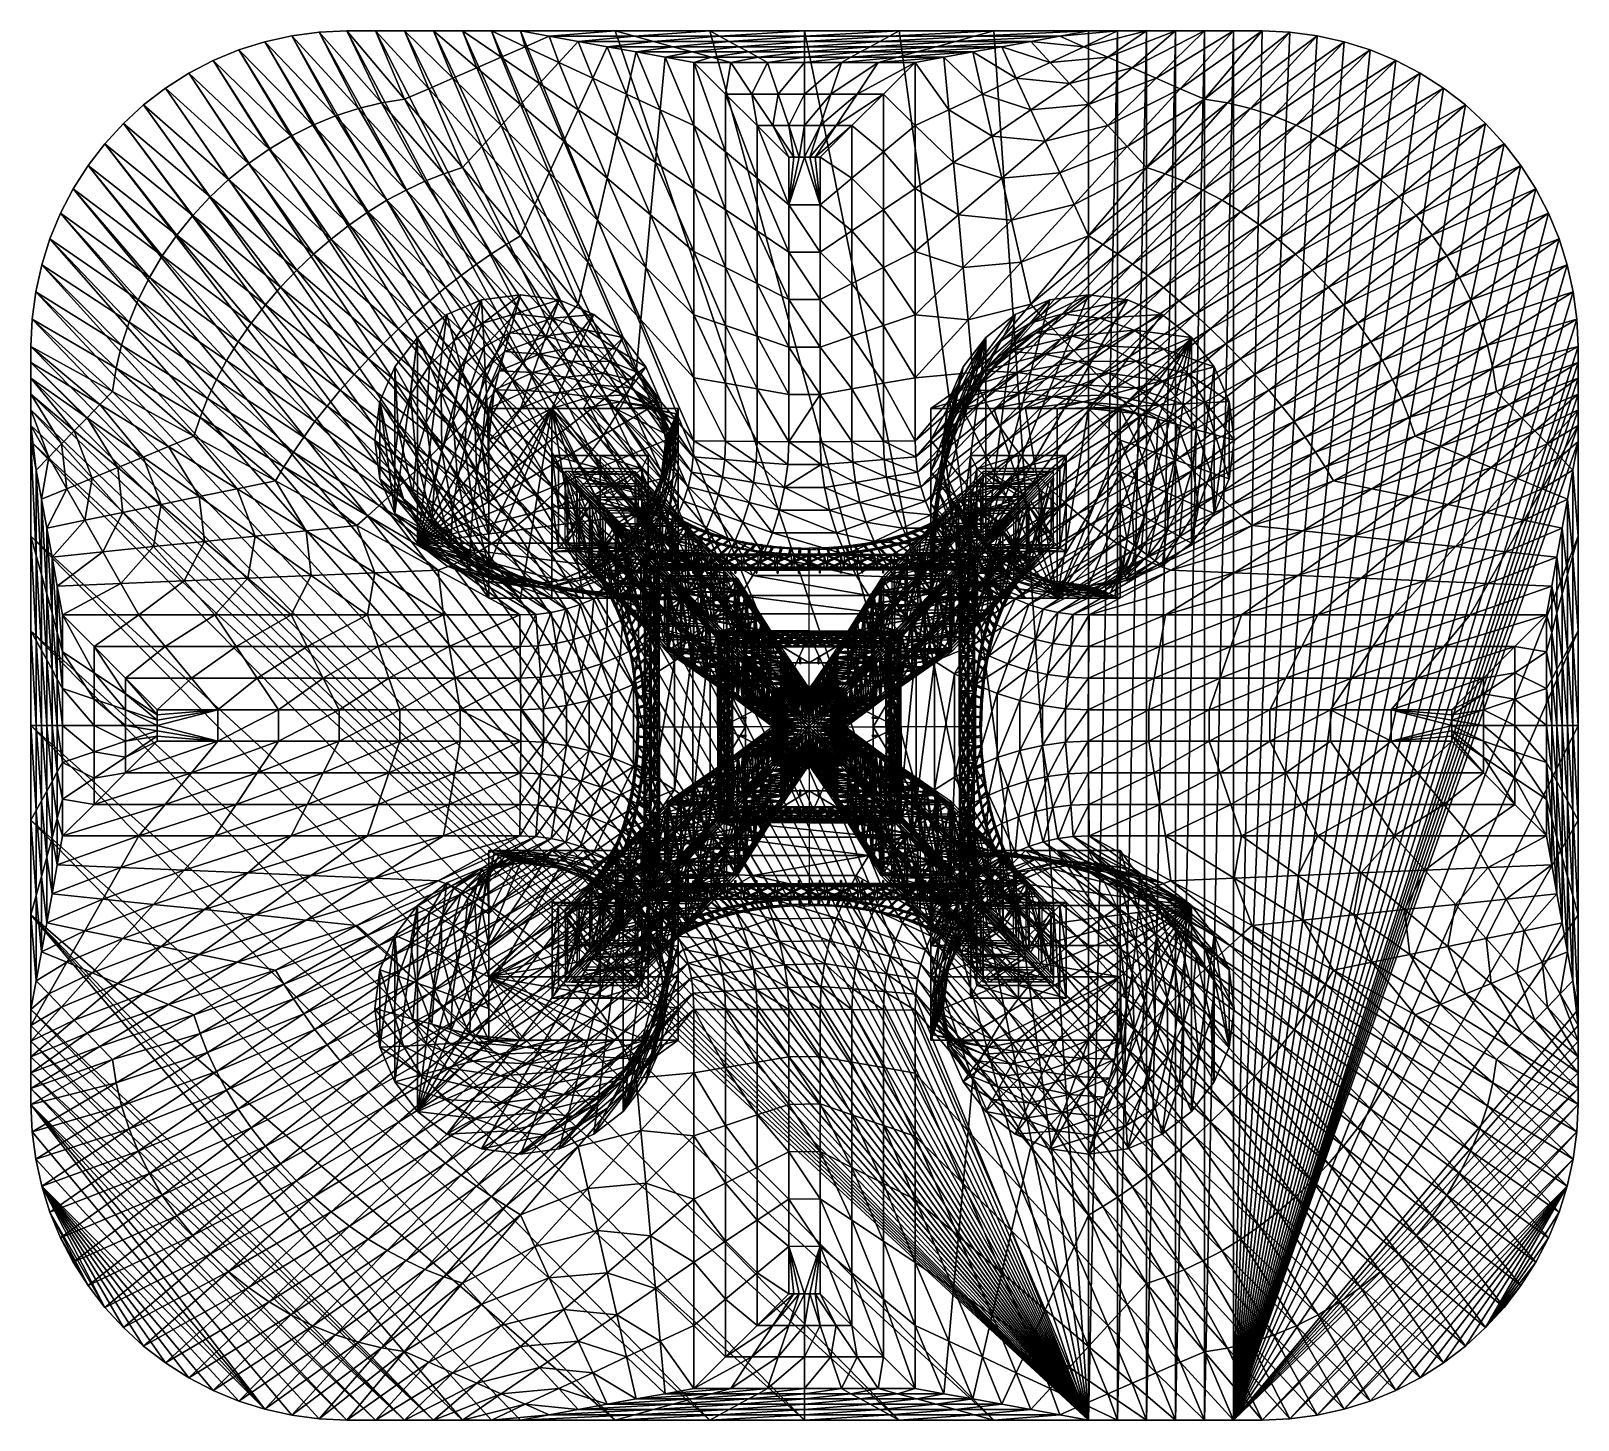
# Model space of a CAD drawing. Header units: millimetres. Extents: x -245 to 245, y -268 to 172.
import ezdxf

# ---------------------------------------------------------------- set-up
doc = ezdxf.new("R2010")
doc.units = ezdxf.units.MM
for name, color, linetype in [('PILONES', 7, 'Continuous'), ('PLOUZE', 7, 'Continuous'), ('TEIFEL', 7, 'Continuous')]:
    doc.layers.add(name, color=color, linetype=linetype)

msp = doc.modelspace()

# ---------------------------------------------------------------- meshes
at = {"layer": 'PILONES', "color": 1}
mesh = msp.add_polyface(dxfattribs=at)
corners = [(-134.45, 30.52, 0), (-136.1, 42.77, 0), (-134.45, 55.01, 0), (-129.8, 19.51, 0), (-129.8, 66.02, 0), (-122.59, 75.35, 0), (-122.59, 10.18, 0), (-113.26, 82.57, 0), (-102.25, 87.22, 0), (-90, 88.86, 0), (-111.05, 74.27, 2.75), (-101.87, 79.81, 2.75), (-118.82, 66.59, 2.75), (-124.83, 57.15, 2.75), (-128.71, 46.31, 2.75), (-130.08, 34.43, 2.75), (-108.84, 65.97, 5.51), (-101.5, 72.4, 5.51), (-115.06, 57.83, 5.51), (-119.87, 48.27, 5.51), (-122.97, 37.6, 5.51), (-124.07, 26.1, 5.51), (-106.63, 57.67, 8.26), (-111.29, 49.06, 8.26), (-114.9, 39.4, 8.26), (-117.22, 28.89, 8.26), (-101.12, 64.99, 8.26), (-104.42, 49.37, 11.01), (-107.53, 40.3, 11.01), (-109.93, 30.52, 11.01), (-103.76, 31.53, 13.77)]
mesh.append_faces([[corners[k] for k in face] for face in [(8, 10, 11), (7, 12, 10), (5, 13, 12), (4, 14, 13), (2, 15, 14), (11, 16, 17), (10, 18, 16), (12, 19, 18), (13, 20, 19), (14, 21, 20), (16, 23, 22), (18, 24, 23), (19, 25, 24), (22, 28, 27), (23, 29, 28)]], dxfattribs={"vtx0": -1, "color": 1})
mesh.append_faces([[corners[k] for k in face] for face in [(3, 2, 4), (3, 4, 5), (6, 5, 7), (6, 7, 8), (6, 8, 9)]], dxfattribs={"vtx0": -1, "vtx2": -1, "color": 1})
mesh.append_faces([[corners[k] for k in face] for face in [(3, 0, 2), (6, 3, 5)]], dxfattribs={"vtx1": -1, "vtx2": -1, "color": 1})
mesh.append_faces([[corners[k] for k in face] for face in [(0, 1, 2), (8, 7, 10), (7, 5, 12), (5, 4, 13), (4, 2, 14), (2, 1, 15), (11, 10, 16), (10, 12, 18), (12, 13, 19), (13, 14, 20), (14, 15, 21), (17, 16, 22), (16, 18, 23), (18, 19, 24), (19, 20, 25), (26, 22, 27), (22, 23, 28), (23, 24, 29), (27, 28, 30)]], dxfattribs={"vtx2": -1, "color": 1})
mesh = msp.add_polyface(dxfattribs=at)
corners = [(-122.59, 10.18, 0), (-90, 88.86, 0), (-77.75, 87.22, 0), (-66.74, 82.57, 0), (-57.41, 75.35, 0), (-91.67, 82.85, 2.75), (-79.79, 81.47, 2.75), (-102.25, 87.22, 0), (-101.87, 79.81, 2.75), (-93.33, 76.83, 5.51), (-81.84, 75.73, 5.51), (-101.5, 72.4, 5.51), (-95, 70.82, 8.26), (-83.88, 69.99, 8.26), (-101.12, 64.99, 8.26), (-106.63, 57.67, 8.26), (-73.37, 67.67, 8.26), (-85.92, 64.25, 11.01), (-96.67, 64.8, 11.01), (-100.75, 57.58, 11.01), (-104.42, 49.37, 11.01), (-75.58, 62.7, 11.01), (-87.96, 58.51, 13.77), (-98.33, 58.78, 13.77), (-100.37, 50.18, 13.77), (-102.21, 41.07, 13.77), (-103.76, 31.53, 13.77), (-77.79, 57.73, 13.77), (-90, 52.77, 16.52), (-80, 52.77, 16.52), (-100, 52.77, 16.52), (-100, 42.77, 16.52), (-100, 32.77, 16.52), (-100, 22.77, 16.52)]
mesh.append_faces([[corners[k] for k in face] for face in [(2, 5, 6), (1, 8, 5), (6, 9, 10), (5, 11, 9), (10, 12, 13), (9, 14, 12), (11, 15, 14), (13, 18, 17), (12, 19, 18), (14, 20, 19), (17, 23, 22), (18, 24, 23), (19, 25, 24), (20, 26, 25), (27, 28, 29), (22, 30, 28), (23, 31, 30), (24, 32, 31)]], dxfattribs={"vtx0": -1, "color": 1})
mesh.append_faces([[corners[k] for k in face] for face in [(28, 31, 29)]], dxfattribs={"vtx0": -1, "vtx1": -1, "color": 1})
mesh.append_faces([[corners[k] for k in face] for face in [(0, 1, 2), (0, 2, 3), (0, 3, 4)]], dxfattribs={"vtx0": -1, "vtx2": -1, "color": 1})
mesh.append_faces([[corners[k] for k in face] for face in [(32, 33, 29), (31, 32, 29)]], dxfattribs={"vtx1": -1, "vtx2": -1, "color": 1})
mesh.append_faces([[corners[k] for k in face] for face in [(2, 1, 5), (1, 7, 8), (6, 5, 9), (5, 8, 11), (10, 9, 12), (9, 11, 14), (16, 13, 17), (13, 12, 18), (12, 14, 19), (21, 17, 22), (17, 18, 23), (18, 19, 24), (19, 20, 25), (27, 22, 28), (22, 23, 30), (23, 24, 31), (24, 25, 32), (28, 30, 31)]], dxfattribs={"vtx2": -1, "color": 1})
mesh = msp.add_polyface(dxfattribs=at)
corners = [(77.75, 87.22, 0), (90, 88.86, 0), (57.41, 10.18, 0), (66.74, 82.57, 0), (57.41, 75.35, 0), (43.9, 42.77, 0), (45.55, 55.01, 0), (50.2, 66.02, 0), (62.29, 74.27, 2.75), (71.46, 79.81, 2.75), (54.51, 66.59, 2.75), (48.5, 57.15, 2.75), (81.67, 82.85, 2.75), (65.17, 72.4, 5.51), (73.33, 76.83, 5.51), (57.83, 65.97, 5.51), (51.61, 57.83, 5.51), (46.8, 48.27, 5.51), (58.88, 64.99, 8.26), (65, 70.82, 8.26), (53.37, 57.67, 8.26), (48.71, 49.06, 8.26), (84.83, 75.73, 5.51), (76.12, 69.99, 8.26), (52.58, 57.58, 11.01), (56.67, 64.8, 11.01), (48.91, 49.37, 11.01), (86.63, 67.67, 8.26), (67.42, 64.25, 11.01), (77.75, 62.7, 11.01), (46.29, 50.18, 13.77), (48.33, 58.78, 13.77), (87.53, 60.3, 11.01), (68.88, 57.73, 13.77), (78.76, 56.53, 13.77), (58.71, 58.51, 13.77)]
mesh.append_faces([[corners[k] for k in face] for face in [(4, 6, 7), (0, 8, 9), (3, 10, 8), (4, 11, 10), (12, 13, 14), (9, 15, 13), (8, 16, 15), (10, 17, 16), (14, 18, 19), (13, 20, 18), (15, 21, 20), (22, 19, 23), (19, 24, 25), (18, 26, 24), (27, 28, 29), (23, 25, 28), (25, 30, 31), (32, 33, 34), (29, 35, 33), (28, 31, 35)]], dxfattribs={"vtx0": -1, "color": 1})
mesh.append_faces([[corners[k] for k in face] for face in [(4, 5, 6)]], dxfattribs={"vtx0": -1, "vtx2": -1, "color": 1})
mesh.append_faces([[corners[k] for k in face] for face in [(0, 1, 2), (3, 0, 2)]], dxfattribs={"vtx1": -1, "vtx2": -1, "color": 1})
mesh.append_faces([[corners[k] for k in face] for face in [(0, 3, 8), (3, 4, 10), (4, 7, 11), (12, 9, 13), (9, 8, 15), (8, 10, 16), (10, 11, 17), (14, 13, 18), (13, 15, 20), (15, 16, 21), (22, 14, 19), (19, 18, 24), (18, 20, 26), (27, 23, 28), (23, 19, 25), (25, 24, 30), (32, 29, 33), (29, 28, 35), (28, 25, 31)]], dxfattribs={"vtx2": -1, "color": 1})
mesh = msp.add_polyface(dxfattribs=at)
corners = [(113.26, 82.57, 0), (122.59, 75.35, 0), (57.41, 10.18, 0), (102.25, 87.22, 0), (90, 88.86, 0), (77.75, 87.22, 0), (71.46, 79.81, 2.75), (81.67, 82.85, 2.75), (93.54, 81.47, 2.75), (104.38, 77.6, 2.75), (113.82, 71.59, 2.75), (95.5, 72.63, 5.51), (105.06, 67.83, 5.51), (84.83, 75.73, 5.51), (73.33, 76.83, 5.51), (113.2, 61.6, 5.51), (96.29, 64.06, 8.26), (104.9, 59.4, 8.26), (86.63, 67.67, 8.26), (76.12, 69.99, 8.26), (112.22, 53.89, 8.26), (96.6, 57.19, 11.01), (104.82, 53.52, 11.01), (87.53, 60.3, 11.01), (77.75, 62.7, 11.01), (112.03, 49.43, 11.01), (97.41, 53.14, 13.77), (88.3, 54.98, 13.77), (78.76, 56.53, 13.77), (104.97, 30.56, 13.77), (105.74, 40.73, 13.77), (100, 42.77, 16.52), (100, 32.77, 16.52), (106.02, 51.1, 13.77), (100, 52.77, 16.52), (90, 52.77, 16.52), (80, 52.77, 16.52), (80, -7.23, 16.52)]
mesh.append_faces([[corners[k] for k in face] for face in [(4, 6, 7), (0, 8, 9), (3, 7, 8), (10, 11, 12), (9, 13, 11), (8, 14, 13), (15, 16, 17), (12, 18, 16), (11, 19, 18), (20, 21, 22), (17, 23, 21), (16, 24, 23), (22, 27, 26), (21, 28, 27), (29, 31, 32), (30, 34, 31), (33, 35, 34), (26, 36, 35)]], dxfattribs={"vtx0": -1, "color": 1})
mesh.append_faces([[corners[k] for k in face] for face in [(0, 1, 2), (3, 0, 2), (4, 3, 2), (35, 36, 37)]], dxfattribs={"vtx1": -1, "vtx2": -1, "color": 1})
mesh.append_faces([[corners[k] for k in face] for face in [(4, 5, 6), (0, 3, 8), (3, 4, 7), (10, 9, 11), (9, 8, 13), (8, 7, 14), (12, 11, 18), (11, 13, 19), (20, 17, 21), (17, 16, 23), (16, 18, 24), (25, 22, 26), (22, 21, 27), (21, 23, 28), (29, 30, 31), (30, 33, 34), (33, 26, 35), (26, 27, 36), (31, 34, 35)]], dxfattribs={"vtx2": -1, "color": 1})
mesh = msp.add_polyface(dxfattribs=at)
corners = [(-45.55, 55.01, 0), (-50.2, 66.02, 0), (-51.83, 63.81, 2.75), (-46.29, 54.64, 2.75), (-57.41, 75.35, 0), (-59.51, 71.59, 2.75), (-66.74, 82.57, 0), (-68.95, 77.6, 2.75), (-77.75, 87.22, 0), (-79.79, 81.47, 2.75), (-53.47, 61.6, 5.51), (-47.03, 54.26, 5.51), (-61.61, 67.83, 5.51), (-71.16, 72.63, 5.51), (-81.84, 75.73, 5.51), (-55.1, 59.4, 8.26), (-47.78, 53.89, 8.26), (-63.71, 64.06, 8.26), (-73.37, 67.67, 8.26), (-83.88, 69.99, 8.26), (-56.73, 57.19, 11.01), (-48.52, 53.52, 11.01), (-65.8, 60.3, 11.01), (-75.58, 62.7, 11.01), (-85.92, 64.25, 11.01), (-58.37, 54.98, 13.77), (-49.26, 53.14, 13.77), (-67.9, 56.53, 13.77), (-77.79, 57.73, 13.77), (-87.96, 58.51, 13.77), (-60, 52.77, 16.52), (-70, 52.77, 16.52), (-80, 52.77, 16.52)]
mesh.append_faces([[corners[k] for k in face] for face in [(0, 2, 3), (1, 5, 2), (4, 7, 5), (6, 9, 7), (3, 10, 11), (2, 12, 10), (5, 13, 12), (7, 14, 13), (11, 15, 16), (10, 17, 15), (12, 18, 17), (13, 19, 18), (16, 20, 21), (15, 22, 20), (17, 23, 22), (18, 24, 23), (21, 25, 26), (20, 27, 25), (22, 28, 27), (23, 29, 28), (27, 32, 31)]], dxfattribs={"vtx0": -1, "color": 1})
mesh.append_faces([[corners[k] for k in face] for face in [(0, 1, 2), (1, 4, 5), (4, 6, 7), (6, 8, 9), (3, 2, 10), (2, 5, 12), (5, 7, 13), (7, 9, 14), (11, 10, 15), (10, 12, 17), (12, 13, 18), (13, 14, 19), (16, 15, 20), (15, 17, 22), (17, 18, 23), (21, 20, 25), (20, 22, 27), (22, 23, 28), (26, 25, 30), (25, 27, 31), (27, 28, 32)]], dxfattribs={"vtx2": -1, "color": 1})
mesh = msp.add_polyface(dxfattribs=at)
corners = [(57.41, 75.35, 0), (66.74, 82.57, 0), (57.41, 10.18, 0), (50.2, 19.51, 0), (45.55, 30.52, 0), (43.9, 42.77, 0), (50.2, 66.02, 0), (45.55, 55.01, 0), (44.63, 46.31, 2.75), (48.5, 57.15, 2.75), (43.25, 34.43, 2.75), (46.29, 24.23, 2.75), (43.7, 37.6, 5.51), (46.8, 48.27, 5.51), (42.6, 26.1, 5.51), (51.61, 57.83, 5.51), (45.1, 39.4, 8.26), (48.71, 49.06, 8.26), (42.78, 28.89, 8.26), (53.37, 57.67, 8.26), (45.8, 40.3, 11.01), (48.91, 49.37, 11.01), (43.4, 30.52, 11.01), (52.58, 57.58, 11.01), (44.46, 41.07, 13.77), (46.29, 50.18, 13.77), (42.9, 31.53, 13.77), (48.33, 58.78, 13.77), (40, 42.77, 16.52), (40, 52.77, 16.52), (40, 32.77, 16.52), (88.3, 54.98, 13.77), (78.76, 56.53, 13.77), (70, 52.77, 16.52), (80, 52.77, 16.52), (68.88, 57.73, 13.77), (60, 52.77, 16.52), (58.71, 58.51, 13.77), (50, 52.77, 16.52), (80, -7.23, 16.52)]
mesh.append_faces([[corners[k] for k in face] for face in [(6, 8, 9), (7, 10, 8), (5, 11, 10), (9, 12, 13), (8, 14, 12), (15, 16, 17), (13, 18, 16), (19, 20, 21), (17, 22, 20), (23, 24, 25), (21, 26, 24), (27, 28, 29), (25, 30, 28), (31, 33, 34), (32, 36, 33), (35, 38, 36), (37, 29, 38)]], dxfattribs={"vtx0": -1, "color": 1})
mesh.append_faces([[corners[k] for k in face] for face in [(0, 2, 3), (0, 3, 4), (0, 4, 5)]], dxfattribs={"vtx0": -1, "vtx2": -1, "color": 1})
mesh.append_faces([[corners[k] for k in face] for face in [(0, 1, 2), (36, 38, 39), (33, 36, 39), (34, 33, 39)]], dxfattribs={"vtx1": -1, "vtx2": -1, "color": 1})
mesh.append_faces([[corners[k] for k in face] for face in [(6, 7, 8), (7, 5, 10), (9, 8, 12), (8, 10, 14), (15, 13, 16), (13, 12, 18), (19, 17, 20), (17, 16, 22), (23, 21, 24), (21, 20, 26), (27, 25, 28), (25, 24, 30), (31, 32, 33), (32, 35, 36), (35, 37, 38), (37, 27, 29), (38, 29, 28)]], dxfattribs={"vtx2": -1, "color": 1})
mesh = msp.add_polyface(dxfattribs=at)
corners = [(134.45, 55.01, 0), (136.1, 42.77, 0), (134.45, 30.52, 0), (129.8, 19.51, 0), (129.8, 66.02, 0), (122.59, 10.18, 0), (122.59, 75.35, 0), (130.08, 44.43, 2.75), (128.71, 32.56, 2.75), (127.04, 54.64, 2.75), (121.5, 63.81, 2.75), (113.82, 71.59, 2.75), (113.26, 82.57, 0), (104.38, 77.6, 2.75), (124.07, 46.1, 5.51), (122.97, 34.6, 5.51), (119.63, 54.26, 5.51), (113.2, 61.6, 5.51), (105.06, 67.83, 5.51), (119.87, 23.93, 5.51), (117.22, 36.64, 8.26), (118.05, 47.77, 8.26), (112.22, 53.89, 8.26), (104.9, 59.4, 8.26), (96.29, 64.06, 8.26), (114.9, 26.14, 8.26), (111.48, 38.68, 11.01), (109.93, 28.35, 11.01), (112.03, 49.43, 11.01), (104.82, 53.52, 11.01), (105.74, 40.73, 13.77), (104.97, 30.56, 13.77), (106.02, 51.1, 13.77), (97.41, 53.14, 13.77)]
mesh.append_faces([[corners[k] for k in face] for face in [(2, 7, 8), (1, 9, 7), (0, 10, 9), (4, 11, 10), (6, 13, 11), (8, 14, 15), (7, 16, 14), (9, 17, 16), (10, 18, 17), (15, 21, 20), (14, 22, 21), (16, 23, 22), (25, 26, 27), (20, 28, 26), (21, 29, 28), (27, 30, 31), (26, 32, 30), (28, 33, 32)]], dxfattribs={"vtx0": -1, "color": 1})
mesh.append_faces([[corners[k] for k in face] for face in [(0, 2, 3), (4, 3, 5)]], dxfattribs={"vtx0": -1, "vtx2": -1, "color": 1})
mesh.append_faces([[corners[k] for k in face] for face in [(4, 0, 3), (6, 4, 5)]], dxfattribs={"vtx1": -1, "vtx2": -1, "color": 1})
mesh.append_faces([[corners[k] for k in face] for face in [(0, 1, 2), (2, 1, 7), (1, 0, 9), (0, 4, 10), (4, 6, 11), (6, 12, 13), (8, 7, 14), (7, 9, 16), (9, 10, 17), (10, 11, 18), (19, 15, 20), (15, 14, 21), (14, 16, 22), (16, 17, 23), (17, 18, 24), (25, 20, 26), (20, 21, 28), (21, 22, 29), (27, 26, 30), (26, 28, 32)]], dxfattribs={"vtx2": -1, "color": 1})
mesh = msp.add_polyface(dxfattribs=at)
corners = [(-122.59, 10.18, 0), (-57.41, 75.35, 0), (-50.2, 66.02, 0), (-45.55, 55.01, 0), (-43.9, 42.77, 0), (-45.55, 30.52, 0), (-43.25, 44.43, 2.75), (-44.63, 32.56, 2.75), (-46.29, 54.64, 2.75), (-42.6, 46.1, 5.51), (-43.7, 34.6, 5.51), (-47.03, 54.26, 5.51), (-46.8, 23.93, 5.51), (-42.78, 36.64, 8.26), (-41.95, 47.77, 8.26), (-47.78, 53.89, 8.26), (-45.1, 26.14, 8.26), (-41.85, 38.68, 11.01), (-41.3, 49.43, 11.01), (-48.52, 53.52, 11.01), (-43.4, 28.35, 11.01), (-40.93, 40.73, 13.77), (-41.7, 30.56, 13.77), (-40.65, 51.1, 13.77), (-49.26, 53.14, 13.77), (-40, 42.77, 16.52), (-40, 32.77, 16.52), (-40, 52.77, 16.52), (-50, 52.77, 16.52), (-60, 52.77, 16.52), (-58.37, 54.98, 13.77), (-70, 52.77, 16.52), (-40, 22.77, 16.52), (-40, 12.77, 16.52), (-80, 52.77, 16.52)]
mesh.append_faces([[corners[k] for k in face] for face in [(5, 6, 7), (4, 8, 6), (7, 9, 10), (6, 11, 9), (10, 14, 13), (9, 15, 14), (13, 18, 17), (14, 19, 18), (20, 21, 22), (17, 23, 21), (18, 24, 23), (22, 25, 26), (21, 27, 25), (23, 28, 27), (24, 29, 28), (30, 31, 29)]], dxfattribs={"vtx0": -1, "color": 1})
mesh.append_faces([[corners[k] for k in face] for face in [(0, 1, 2), (0, 2, 3), (0, 3, 4), (25, 28, 29), (32, 29, 31), (33, 31, 34)]], dxfattribs={"vtx0": -1, "vtx2": -1, "color": 1})
mesh.append_faces([[corners[k] for k in face] for face in [(26, 25, 29), (32, 26, 29)]], dxfattribs={"vtx1": -1, "vtx2": -1, "color": 1})
mesh.append_faces([[corners[k] for k in face] for face in [(5, 4, 6), (4, 3, 8), (7, 6, 9), (6, 8, 11), (12, 10, 13), (10, 9, 14), (9, 11, 15), (16, 13, 17), (13, 14, 18), (14, 15, 19), (20, 17, 21), (17, 18, 23), (18, 19, 24), (22, 21, 25), (21, 23, 27), (23, 24, 28), (25, 27, 28)]], dxfattribs={"vtx2": -1, "color": 1})
mesh = msp.add_polyface(dxfattribs=at)
corners = [(122.59, 75.35, 0), (90, -3.33, 0), (77.75, -1.68, 0), (66.74, 2.97, 0), (57.41, 10.18, 0), (91.67, -3.98, 2.75), (79.79, -2.61, 2.75), (102.25, -1.68, 0), (101.87, -0.94, 2.75), (93.33, -4.63, 5.51), (81.84, -3.53, 5.51), (101.5, -0.2, 5.51), (95, -5.28, 8.26), (83.88, -4.46, 8.26), (101.12, 0.54, 8.26), (73.37, -2.13, 8.26), (85.92, -5.38, 11.01), (96.67, -5.93, 11.01), (100.75, 1.28, 11.01), (75.58, -3.83, 11.01), (87.96, -6.31, 13.77), (77.79, -5.53, 13.77), (98.33, -6.58, 13.77), (100.37, 2.03, 13.77), (90, -7.23, 16.52), (80, -7.23, 16.52), (100, -7.23, 16.52), (100, 2.77, 16.52), (100, 12.77, 16.52), (102.21, 11.13, 13.77), (100, 22.77, 16.52), (100, 42.77, 16.52), (90, 52.77, 16.52), (100, 32.77, 16.52)]
mesh.append_faces([[corners[k] for k in face] for face in [(2, 5, 6), (1, 8, 5), (6, 9, 10), (5, 11, 9), (10, 12, 13), (9, 14, 12), (13, 17, 16), (12, 18, 17), (19, 20, 21), (16, 22, 20), (17, 23, 22), (21, 24, 25), (20, 26, 24), (22, 27, 26), (23, 28, 27), (29, 30, 28)]], dxfattribs={"vtx0": -1, "color": 1})
mesh.append_faces([[corners[k] for k in face] for face in [(24, 27, 25)]], dxfattribs={"vtx0": -1, "vtx1": -1, "color": 1})
mesh.append_faces([[corners[k] for k in face] for face in [(31, 32, 25)]], dxfattribs={"vtx0": -1, "vtx1": -1, "vtx2": -1, "color": 1})
mesh.append_faces([[corners[k] for k in face] for face in [(0, 1, 2), (0, 2, 3), (0, 3, 4)]], dxfattribs={"vtx0": -1, "vtx2": -1, "color": 1})
mesh.append_faces([[corners[k] for k in face] for face in [(33, 31, 25), (30, 33, 25), (28, 30, 25), (27, 28, 25)]], dxfattribs={"vtx1": -1, "vtx2": -1, "color": 1})
mesh.append_faces([[corners[k] for k in face] for face in [(2, 1, 5), (1, 7, 8), (6, 5, 9), (5, 8, 11), (10, 9, 12), (9, 11, 14), (15, 13, 16), (13, 12, 17), (12, 14, 18), (19, 16, 20), (16, 17, 22), (17, 18, 23), (21, 20, 24), (20, 22, 26), (22, 23, 27), (24, 26, 27)]], dxfattribs={"vtx2": -1, "color": 1})
mesh = msp.add_polyface(dxfattribs=at)
corners = [(122.59, 75.35, 0), (122.59, 10.18, 0), (113.26, 2.97, 0), (102.25, -1.68, 0), (90, -3.33, 0), (111.05, 4.6, 2.75), (101.87, -0.94, 2.75), (118.82, 12.28, 2.75), (129.8, 19.51, 0), (124.83, 21.72, 2.75), (134.45, 30.52, 0), (128.71, 32.56, 2.75), (108.84, 6.23, 5.51), (101.5, -0.2, 5.51), (115.06, 14.38, 5.51), (119.87, 23.93, 5.51), (122.97, 34.6, 5.51), (106.63, 7.87, 8.26), (101.12, 0.54, 8.26), (111.29, 16.47, 8.26), (114.9, 26.14, 8.26), (117.22, 36.64, 8.26), (104.42, 9.5, 11.01), (100.75, 1.28, 11.01), (107.53, 18.57, 11.01), (109.93, 28.35, 11.01), (102.21, 11.13, 13.77), (100.37, 2.03, 13.77), (103.76, 20.67, 13.77), (104.97, 30.56, 13.77), (100, 12.77, 16.52), (100, 22.77, 16.52), (100, 32.77, 16.52)]
mesh.append_faces([[corners[k] for k in face] for face in [(3, 5, 6), (2, 7, 5), (1, 9, 7), (8, 11, 9), (6, 12, 13), (5, 14, 12), (7, 15, 14), (9, 16, 15), (13, 17, 18), (12, 19, 17), (14, 20, 19), (15, 21, 20), (18, 22, 23), (17, 24, 22), (19, 25, 24), (23, 26, 27), (22, 28, 26), (24, 29, 28), (28, 32, 31)]], dxfattribs={"vtx0": -1, "color": 1})
mesh.append_faces([[corners[k] for k in face] for face in [(0, 1, 2), (0, 2, 3), (0, 3, 4)]], dxfattribs={"vtx0": -1, "vtx2": -1, "color": 1})
mesh.append_faces([[corners[k] for k in face] for face in [(3, 2, 5), (2, 1, 7), (1, 8, 9), (8, 10, 11), (6, 5, 12), (5, 7, 14), (7, 9, 15), (9, 11, 16), (13, 12, 17), (12, 14, 19), (14, 15, 20), (18, 17, 22), (17, 19, 24), (19, 20, 25), (23, 22, 26), (22, 24, 28), (24, 25, 29), (27, 26, 30), (26, 28, 31), (28, 29, 32)]], dxfattribs={"vtx2": -1, "color": 1})
mesh = msp.add_polyface(dxfattribs=at)
corners = [(-122.59, 10.18, 0), (-57.41, 10.18, 0), (-66.74, 2.97, 0), (-77.75, -1.68, 0), (-90, -3.33, 0), (-71.46, -0.94, 2.75), (-81.67, -3.98, 2.75), (-113.26, 2.97, 0), (-102.25, -1.68, 0), (-93.54, -2.61, 2.75), (-104.38, 1.27, 2.75), (-84.83, -3.53, 5.51), (-95.5, -0.43, 5.51), (-73.33, -4.63, 5.51), (-105.06, 4.38, 5.51), (-86.63, -2.13, 8.26), (-96.29, 1.47, 8.26), (-76.12, -4.46, 8.26), (-112.22, 11.64, 8.26), (-96.6, 1.68, 11.01), (-104.82, 5.35, 11.01), (-104.9, 6.14, 8.26), (-87.53, -1.43, 11.01), (-77.75, -3.83, 11.01), (-88.3, -2.78, 13.77), (-97.41, -0.94, 13.77), (-78.76, -4.33, 13.77), (-102.21, 41.07, 13.77), (-103.76, 31.53, 13.77), (-100, 22.77, 16.52), (-100, 32.77, 16.52), (-104.97, 21.64, 13.77), (-100, 12.77, 16.52), (-105.74, 11.47, 13.77), (-100, 2.77, 16.52), (-106.02, 1.1, 13.77), (-100, -7.23, 16.52), (-90, -7.23, 16.52), (-80, -7.23, 16.52), (-80, 52.77, 16.52)]
mesh.append_faces([[corners[k] for k in face] for face in [(4, 5, 6), (7, 9, 10), (8, 6, 9), (10, 11, 12), (9, 13, 11), (14, 15, 16), (12, 17, 15), (18, 19, 20), (21, 22, 19), (16, 23, 22), (20, 24, 25), (19, 26, 24), (27, 29, 30), (28, 32, 29), (31, 34, 32), (33, 36, 34), (35, 37, 36), (25, 38, 37)]], dxfattribs={"vtx0": -1, "color": 1})
mesh.append_faces([[corners[k] for k in face] for face in [(34, 37, 39)]], dxfattribs={"vtx0": -1, "vtx1": -1, "vtx2": -1, "color": 1})
mesh.append_faces([[corners[k] for k in face] for face in [(0, 1, 2), (0, 2, 3), (0, 3, 4)]], dxfattribs={"vtx0": -1, "vtx2": -1, "color": 1})
mesh.append_faces([[corners[k] for k in face] for face in [(37, 38, 39), (32, 34, 39), (29, 32, 39)]], dxfattribs={"vtx1": -1, "vtx2": -1, "color": 1})
mesh.append_faces([[corners[k] for k in face] for face in [(7, 8, 9), (8, 4, 6), (10, 9, 11), (9, 6, 13), (14, 12, 15), (12, 11, 17), (21, 16, 22), (16, 15, 23), (20, 19, 24), (19, 22, 26), (27, 28, 29), (28, 31, 32), (31, 33, 34), (33, 35, 36), (35, 25, 37), (25, 24, 38), (34, 36, 37)]], dxfattribs={"vtx2": -1, "color": 1})
mesh = msp.add_polyface(dxfattribs=at)
corners = [(-122.59, 10.18, 0), (-43.9, 42.77, 0), (-45.55, 30.52, 0), (-50.2, 19.51, 0), (-57.41, 10.18, 0), (-90, -3.33, 0), (-77.75, -1.68, 0), (-71.46, -0.94, 2.75), (-66.74, 2.97, 0), (-62.29, 4.6, 2.75), (-54.51, 12.28, 2.75), (-81.67, -3.98, 2.75), (-65.17, -0.2, 5.51), (-73.33, -4.63, 5.51), (-57.83, 6.23, 5.51), (-51.61, 14.38, 5.51), (-58.88, 0.54, 8.26), (-65, -5.28, 8.26), (-53.37, 7.87, 8.26), (-84.83, -3.53, 5.51), (-76.12, -4.46, 8.26), (-52.58, 1.28, 11.01), (-56.67, -5.93, 11.01), (-86.63, -2.13, 8.26), (-67.42, -5.38, 11.01), (-77.75, -3.83, 11.01), (-87.53, -1.43, 11.01), (-68.88, -5.53, 13.77), (-78.76, -4.33, 13.77), (-58.71, -6.31, 13.77), (-48.33, -6.58, 13.77), (-88.3, -2.78, 13.77), (-70, -7.23, 16.52), (-80, -7.23, 16.52), (-60, -7.23, 16.52), (-50, -7.23, 16.52), (-40, 2.77, 16.52), (-80, 52.77, 16.52)]
mesh.append_faces([[corners[k] for k in face] for face in [(6, 9, 7), (8, 10, 9), (11, 12, 13), (7, 14, 12), (9, 15, 14), (13, 16, 17), (12, 18, 16), (19, 17, 20), (17, 21, 22), (23, 24, 25), (20, 22, 24), (26, 27, 28), (25, 29, 27), (24, 30, 29), (31, 32, 33), (28, 34, 32), (27, 35, 34)]], dxfattribs={"vtx0": -1, "color": 1})
mesh.append_faces([[corners[k] for k in face] for face in [(35, 36, 37)]], dxfattribs={"vtx0": -1, "vtx1": -1, "vtx2": -1, "color": 1})
mesh.append_faces([[corners[k] for k in face] for face in [(0, 1, 2), (0, 2, 3), (0, 3, 4)]], dxfattribs={"vtx0": -1, "vtx2": -1, "color": 1})
mesh.append_faces([[corners[k] for k in face] for face in [(34, 35, 37), (32, 34, 37), (33, 32, 37)]], dxfattribs={"vtx1": -1, "vtx2": -1, "color": 1})
mesh.append_faces([[corners[k] for k in face] for face in [(5, 6, 7), (6, 8, 9), (8, 4, 10), (11, 7, 12), (7, 9, 14), (13, 12, 16), (12, 14, 18), (19, 13, 17), (17, 16, 21), (23, 20, 24), (20, 17, 22), (26, 25, 27), (25, 24, 29), (24, 22, 30), (31, 28, 32), (28, 27, 34), (27, 29, 35)]], dxfattribs={"vtx2": -1, "color": 1})
mesh = msp.add_polyface(dxfattribs=at)
corners = [(-57.41, 10.18, 0), (-50.2, 19.51, 0), (-48.5, 21.72, 2.75), (-54.51, 12.28, 2.75), (-45.55, 30.52, 0), (-44.63, 32.56, 2.75), (-62.29, 4.6, 2.75), (-51.61, 14.38, 5.51), (-46.8, 23.93, 5.51), (-43.7, 34.6, 5.51), (-57.83, 6.23, 5.51), (-48.71, 16.47, 8.26), (-53.37, 7.87, 8.26), (-45.1, 26.14, 8.26), (-42.78, 36.64, 8.26), (-58.88, 0.54, 8.26), (-48.91, 9.5, 11.01), (-52.58, 1.28, 11.01), (-45.8, 18.57, 11.01), (-43.4, 28.35, 11.01), (-41.85, 38.68, 11.01), (-56.67, -5.93, 11.01), (-46.29, 2.03, 13.77), (-48.33, -6.58, 13.77), (-44.46, 11.13, 13.77), (-42.9, 20.67, 13.77), (-41.7, 30.56, 13.77), (-40, 2.77, 16.52), (-40, -7.23, 16.52), (-40, 12.77, 16.52), (-40, 22.77, 16.52), (-40, 32.77, 16.52), (-58.71, -6.31, 13.77), (-50, -7.23, 16.52), (-70, 52.77, 16.52), (-80, 52.77, 16.52)]
mesh.append_faces([[corners[k] for k in face] for face in [(0, 2, 3), (1, 5, 2), (3, 8, 7), (2, 9, 8), (10, 11, 12), (7, 13, 11), (8, 14, 13), (15, 16, 17), (12, 18, 16), (11, 19, 18), (13, 20, 19), (21, 22, 23), (17, 24, 22), (16, 25, 24), (18, 26, 25), (23, 27, 28), (22, 29, 27), (24, 30, 29), (25, 31, 30), (32, 28, 33)]], dxfattribs={"vtx0": -1, "color": 1})
mesh.append_faces([[corners[k] for k in face] for face in [(29, 30, 34), (27, 29, 35)]], dxfattribs={"vtx1": -1, "vtx2": -1, "color": 1})
mesh.append_faces([[corners[k] for k in face] for face in [(0, 1, 2), (1, 4, 5), (6, 3, 7), (3, 2, 8), (2, 5, 9), (10, 7, 11), (7, 8, 13), (15, 12, 16), (12, 11, 18), (11, 13, 19), (21, 17, 22), (17, 16, 24), (16, 18, 25), (18, 19, 26), (23, 22, 27), (22, 24, 29), (24, 25, 30), (25, 26, 31), (32, 23, 28), (33, 28, 27)]], dxfattribs={"vtx2": -1, "color": 1})
mesh = msp.add_polyface(dxfattribs=at)
corners = [(43.9, 42.77, 0), (45.55, 30.52, 0), (46.29, 24.23, 2.75), (50.2, 19.51, 0), (51.83, 15.05, 2.75), (57.41, 10.18, 0), (59.51, 7.28, 2.75), (68.95, 1.27, 2.75), (43.25, 34.43, 2.75), (47.03, 17.94, 5.51), (42.6, 26.1, 5.51), (53.47, 10.6, 5.51), (61.61, 4.38, 5.51), (43.7, 37.6, 5.51), (41.95, 17.77, 8.26), (42.78, 28.89, 8.26), (47.78, 11.64, 8.26), (55.1, 6.14, 8.26), (45.1, 39.4, 8.26), (41.85, 20.18, 11.01), (43.4, 30.52, 11.01), (41.3, 9.43, 11.01), (48.52, 5.35, 11.01), (56.73, 1.68, 11.01), (45.8, 40.3, 11.01), (41.7, 21.64, 13.77), (42.9, 31.53, 13.77), (40.93, 11.47, 13.77), (40.65, 1.1, 13.77), (44.46, 41.07, 13.77), (40, 22.77, 16.52), (40, 32.77, 16.52), (40, 12.77, 16.52), (40, 2.77, 16.52), (60, -7.23, 16.52), (70, -7.23, 16.52), (40, 42.77, 16.52), (80, -7.23, 16.52), (50, 52.77, 16.52)]
mesh.append_faces([[corners[k] for k in face] for face in [(1, 4, 2), (3, 6, 4), (5, 7, 6), (8, 9, 10), (2, 11, 9), (4, 12, 11), (13, 14, 15), (10, 16, 14), (9, 17, 16), (18, 19, 20), (15, 21, 19), (14, 22, 21), (16, 23, 22), (24, 25, 26), (20, 27, 25), (19, 28, 27), (29, 30, 31), (26, 32, 30), (25, 33, 32)]], dxfattribs={"vtx0": -1, "color": 1})
mesh.append_faces([[corners[k] for k in face] for face in [(38, 36, 37)]], dxfattribs={"vtx0": -1, "vtx1": -1, "vtx2": -1, "color": 1})
mesh.append_faces([[corners[k] for k in face] for face in [(30, 32, 34), (31, 30, 35), (36, 31, 37)]], dxfattribs={"vtx1": -1, "vtx2": -1, "color": 1})
mesh.append_faces([[corners[k] for k in face] for face in [(0, 1, 2), (1, 3, 4), (3, 5, 6), (8, 2, 9), (2, 4, 11), (4, 6, 12), (13, 10, 14), (10, 9, 16), (9, 11, 17), (18, 15, 19), (15, 14, 21), (14, 16, 22), (16, 17, 23), (24, 20, 25), (20, 19, 27), (19, 21, 28), (29, 26, 30), (26, 25, 32), (25, 27, 33)]], dxfattribs={"vtx2": -1, "color": 1})
mesh = msp.add_polyface(dxfattribs=at)
corners = [(-122.59, 10.18, 0), (-90, -3.33, 0), (-102.25, -1.68, 0), (-113.26, 2.97, 0), (-136.1, 42.77, 0), (-134.45, 30.52, 0), (-127.04, 24.23, 2.75), (-130.08, 34.43, 2.75), (-129.8, 19.51, 0), (-121.5, 15.05, 2.75), (-113.82, 7.28, 2.75), (-104.38, 1.27, 2.75), (-119.63, 17.94, 5.51), (-124.07, 26.1, 5.51), (-113.2, 10.6, 5.51), (-105.06, 4.38, 5.51), (-95.5, -0.43, 5.51), (-122.97, 37.6, 5.51), (-118.05, 17.77, 8.26), (-117.22, 28.89, 8.26), (-112.22, 11.64, 8.26), (-104.9, 6.14, 8.26), (-96.29, 1.47, 8.26), (-114.9, 39.4, 8.26), (-111.48, 20.18, 11.01), (-109.93, 30.52, 11.01), (-112.03, 9.43, 11.01), (-104.82, 5.35, 11.01), (-96.6, 1.68, 11.01), (-107.53, 40.3, 11.01), (-104.97, 21.64, 13.77), (-103.76, 31.53, 13.77), (-105.74, 11.47, 13.77), (-106.02, 1.1, 13.77), (-97.41, -0.94, 13.77)]
mesh.append_faces([[corners[k] for k in face] for face in [(0, 2, 3), (4, 6, 7), (5, 9, 6), (8, 10, 9), (0, 11, 10), (7, 12, 13), (6, 14, 12), (9, 15, 14), (10, 16, 15), (17, 18, 19), (13, 20, 18), (12, 21, 20), (14, 22, 21), (23, 24, 25), (19, 26, 24), (18, 27, 26), (29, 30, 31), (25, 32, 30), (24, 33, 32), (26, 34, 33)]], dxfattribs={"vtx0": -1, "color": 1})
mesh.append_faces([[corners[k] for k in face] for face in [(0, 1, 2)]], dxfattribs={"vtx0": -1, "vtx2": -1, "color": 1})
mesh.append_faces([[corners[k] for k in face] for face in [(4, 5, 6), (5, 8, 9), (8, 0, 10), (0, 3, 11), (7, 6, 12), (6, 9, 14), (9, 10, 15), (10, 11, 16), (17, 13, 18), (13, 12, 20), (12, 14, 21), (14, 15, 22), (23, 19, 24), (19, 18, 26), (18, 20, 27), (20, 21, 28), (29, 25, 30), (25, 24, 32), (24, 26, 33), (26, 27, 34)]], dxfattribs={"vtx2": -1, "color": 1})
mesh = msp.add_polyface(dxfattribs=at)
corners = [(57.41, 10.18, 0), (66.74, 2.97, 0), (68.95, 1.27, 2.75), (77.75, -1.68, 0), (79.79, -2.61, 2.75), (59.51, 7.28, 2.75), (71.16, -0.43, 5.51), (61.61, 4.38, 5.51), (81.84, -3.53, 5.51), (53.47, 10.6, 5.51), (63.71, 1.47, 8.26), (55.1, 6.14, 8.26), (73.37, -2.13, 8.26), (83.88, -4.46, 8.26), (65.8, -1.43, 11.01), (56.73, 1.68, 11.01), (75.58, -3.83, 11.01), (85.92, -5.38, 11.01), (41.3, 9.43, 11.01), (48.52, 5.35, 11.01), (49.26, -0.94, 13.77), (40.65, 1.1, 13.77), (58.37, -2.78, 13.77), (67.9, -4.33, 13.77), (77.79, -5.53, 13.77), (40.93, 11.47, 13.77), (40, -7.23, 16.52), (40, 2.77, 16.52), (50, -7.23, 16.52), (60, -7.23, 16.52), (70, -7.23, 16.52), (80, -7.23, 16.52), (40, 12.77, 16.52), (40, 22.77, 16.52), (40, 32.77, 16.52)]
mesh.append_faces([[corners[k] for k in face] for face in [(1, 4, 2), (5, 6, 7), (2, 8, 6), (9, 10, 11), (7, 12, 10), (6, 13, 12), (11, 14, 15), (10, 16, 14), (12, 17, 16), (18, 20, 21), (19, 22, 20), (15, 23, 22), (14, 24, 23), (25, 26, 27), (21, 28, 26), (20, 29, 28), (22, 30, 29), (23, 31, 30)]], dxfattribs={"vtx0": -1, "color": 1})
mesh.append_faces([[corners[k] for k in face] for face in [(27, 28, 29), (33, 29, 30), (34, 30, 31)]], dxfattribs={"vtx0": -1, "vtx2": -1, "color": 1})
mesh.append_faces([[corners[k] for k in face] for face in [(32, 27, 29)]], dxfattribs={"vtx1": -1, "vtx2": -1, "color": 1})
mesh.append_faces([[corners[k] for k in face] for face in [(0, 1, 2), (1, 3, 4), (5, 2, 6), (2, 4, 8), (9, 7, 10), (7, 6, 12), (6, 8, 13), (11, 10, 14), (10, 12, 16), (18, 19, 20), (19, 15, 22), (15, 14, 23), (14, 16, 24), (25, 21, 26), (21, 20, 28), (20, 22, 29), (22, 23, 30), (23, 24, 31), (27, 26, 28)]], dxfattribs={"vtx2": -1, "color": 1})
mesh = msp.add_polyface(dxfattribs=at)
corners = [(-122.59, -169.82, 0), (-90, -91.14, 0), (-77.75, -92.78, 0), (-66.74, -97.43, 0), (-57.41, -104.65, 0), (-91.67, -90.48, 2.75), (-79.79, -91.86, 2.75), (-102.25, -92.78, 0), (-101.87, -93.53, 2.75), (-93.33, -89.83, 5.51), (-81.84, -90.93, 5.51), (-101.5, -94.27, 5.51), (-95, -89.18, 8.26), (-83.88, -90.01, 8.26), (-101.12, -95.01, 8.26), (-73.37, -92.33, 8.26), (-85.92, -89.08, 11.01), (-96.67, -88.53, 11.01), (-100.75, -95.75, 11.01), (-75.58, -90.63, 11.01), (-87.96, -88.16, 13.77), (-77.79, -88.93, 13.77), (-98.33, -87.88, 13.77), (-100.37, -96.49, 13.77), (-102.21, -105.6, 13.77), (-90, -87.23, 16.52), (-80, -87.23, 16.52), (-100, -87.23, 16.52), (-100, -97.23, 16.52), (-100, -107.23, 16.52), (-100, -117.23, 16.52), (-70, -87.23, 16.52), (-60, -87.23, 16.52), (-100, -127.23, 16.52)]
mesh.append_faces([[corners[k] for k in face] for face in [(2, 5, 6), (1, 8, 5), (6, 9, 10), (5, 11, 9), (10, 12, 13), (9, 14, 12), (13, 17, 16), (12, 18, 17), (19, 20, 21), (16, 22, 20), (17, 23, 22), (18, 24, 23), (21, 25, 26), (20, 27, 25), (22, 28, 27), (23, 29, 28), (24, 30, 29)]], dxfattribs={"vtx0": -1, "color": 1})
mesh.append_faces([[corners[k] for k in face] for face in [(0, 1, 2), (0, 2, 3), (0, 3, 4), (25, 28, 29), (26, 29, 30), (32, 30, 33)]], dxfattribs={"vtx0": -1, "vtx2": -1, "color": 1})
mesh.append_faces([[corners[k] for k in face] for face in [(26, 25, 29), (31, 26, 30)]], dxfattribs={"vtx1": -1, "vtx2": -1, "color": 1})
mesh.append_faces([[corners[k] for k in face] for face in [(2, 1, 5), (1, 7, 8), (6, 5, 9), (5, 8, 11), (10, 9, 12), (9, 11, 14), (15, 13, 16), (13, 12, 17), (12, 14, 18), (19, 16, 20), (16, 17, 22), (17, 18, 23), (21, 20, 25), (20, 22, 27), (22, 23, 28), (23, 24, 29), (25, 27, 28)]], dxfattribs={"vtx2": -1, "color": 1})
mesh = msp.add_polyface(dxfattribs=at)
corners = [(-57.41, -169.82, 0), (-57.41, -104.65, 0), (-50.2, -113.98, 0), (-43.9, -137.23, 0), (-45.55, -124.99, 0), (-46.29, -118.69, 2.75), (-43.25, -128.9, 2.75), (-51.83, -109.52, 2.75), (-59.51, -101.74, 2.75), (-47.03, -112.4, 5.51), (-42.6, -120.57, 5.51), (-53.47, -105.06, 5.51), (-61.61, -98.84, 5.51), (-43.7, -132.06, 5.51), (-41.95, -112.23, 8.26), (-42.78, -123.36, 8.26), (-47.78, -106.11, 8.26), (-55.1, -100.6, 8.26), (-45.1, -133.86, 8.26), (-41.85, -114.65, 11.01), (-43.4, -124.99, 11.01), (-41.3, -103.9, 11.01), (-48.52, -99.82, 11.01), (-45.8, -134.76, 11.01), (-41.7, -116.11, 13.77), (-42.9, -126, 13.77), (-40.93, -105.94, 13.77), (-40.65, -95.57, 13.77), (-44.46, -135.53, 13.77), (-40, -117.23, 16.52), (-40, -127.23, 16.52), (-40, -107.23, 16.52), (-40, -97.23, 16.52), (-50, -87.23, 16.52), (-100, -127.23, 16.52)]
mesh.append_faces([[corners[k] for k in face] for face in [(3, 5, 6), (4, 7, 5), (2, 8, 7), (6, 9, 10), (5, 11, 9), (7, 12, 11), (13, 14, 15), (10, 16, 14), (9, 17, 16), (18, 19, 20), (15, 21, 19), (14, 22, 21), (23, 24, 25), (20, 26, 24), (19, 27, 26), (28, 29, 30), (25, 31, 29), (24, 32, 31)]], dxfattribs={"vtx0": -1, "color": 1})
mesh.append_faces([[corners[k] for k in face] for face in [(32, 33, 34)]], dxfattribs={"vtx0": -1, "vtx1": -1, "vtx2": -1, "color": 1})
mesh.append_faces([[corners[k] for k in face] for face in [(0, 1, 2)]], dxfattribs={"vtx0": -1, "vtx2": -1, "color": 1})
mesh.append_faces([[corners[k] for k in face] for face in [(31, 32, 34), (29, 31, 34), (30, 29, 34)]], dxfattribs={"vtx1": -1, "vtx2": -1, "color": 1})
mesh.append_faces([[corners[k] for k in face] for face in [(3, 4, 5), (4, 2, 7), (2, 1, 8), (6, 5, 9), (5, 7, 11), (7, 8, 12), (13, 10, 14), (10, 9, 16), (9, 11, 17), (18, 15, 19), (15, 14, 21), (14, 16, 22), (23, 20, 24), (20, 19, 26), (19, 21, 27), (28, 25, 29), (25, 24, 31), (24, 26, 32)]], dxfattribs={"vtx2": -1, "color": 1})
mesh = msp.add_polyface(dxfattribs=at)
corners = [(-57.41, -104.65, 0), (-66.74, -97.43, 0), (-68.95, -95.73, 2.75), (-59.51, -101.74, 2.75), (-77.75, -92.78, 0), (-79.79, -91.86, 2.75), (-71.16, -94.03, 5.51), (-61.61, -98.84, 5.51), (-81.84, -90.93, 5.51), (-53.47, -105.06, 5.51), (-63.71, -95.94, 8.26), (-55.1, -100.6, 8.26), (-73.37, -92.33, 8.26), (-83.88, -90.01, 8.26), (-47.78, -106.11, 8.26), (-56.73, -96.15, 11.01), (-48.52, -99.82, 11.01), (-65.8, -93.04, 11.01), (-75.58, -90.63, 11.01), (-85.92, -89.08, 11.01), (-41.3, -103.9, 11.01), (-49.26, -93.53, 13.77), (-40.65, -95.57, 13.77), (-58.37, -91.69, 13.77), (-67.9, -90.14, 13.77), (-77.79, -88.93, 13.77), (-40.93, -105.94, 13.77), (-40, -87.23, 16.52), (-40, -97.23, 16.52), (-50, -87.23, 16.52), (-60, -87.23, 16.52), (-70, -87.23, 16.52), (-80, -87.23, 16.52), (-100, -117.23, 16.52), (-100, -127.23, 16.52)]
mesh.append_faces([[corners[k] for k in face] for face in [(0, 2, 3), (1, 5, 2), (3, 6, 7), (2, 8, 6), (9, 10, 11), (7, 12, 10), (6, 13, 12), (14, 15, 16), (11, 17, 15), (10, 18, 17), (12, 19, 18), (20, 21, 22), (16, 23, 21), (15, 24, 23), (17, 25, 24), (26, 27, 28), (22, 29, 27), (21, 30, 29), (23, 31, 30), (24, 32, 31)]], dxfattribs={"vtx0": -1, "color": 1})
mesh.append_faces([[corners[k] for k in face] for face in [(30, 31, 33), (29, 30, 34)]], dxfattribs={"vtx1": -1, "vtx2": -1, "color": 1})
mesh.append_faces([[corners[k] for k in face] for face in [(0, 1, 2), (1, 4, 5), (3, 2, 6), (2, 5, 8), (9, 7, 10), (7, 6, 12), (6, 8, 13), (14, 11, 15), (11, 10, 17), (10, 12, 18), (20, 16, 21), (16, 15, 23), (15, 17, 24), (17, 18, 25), (26, 22, 27), (22, 21, 29), (21, 23, 30), (23, 24, 31), (24, 25, 32), (28, 27, 29)]], dxfattribs={"vtx2": -1, "color": 1})
mesh = msp.add_polyface(dxfattribs=at)
corners = [(57.41, -104.65, 0), (50.2, -113.98, 0), (48.5, -116.19, 2.75), (54.51, -106.74, 2.75), (45.55, -124.99, 0), (44.63, -127.03, 2.75), (46.8, -118.4, 5.51), (51.61, -108.84, 5.51), (43.7, -129.07, 5.51), (57.83, -100.7, 5.51), (48.71, -110.94, 8.26), (53.37, -102.33, 8.26), (45.1, -120.6, 8.26), (42.78, -131.11, 8.26), (58.88, -95.01, 8.26), (48.91, -103.97, 11.01), (52.58, -95.75, 11.01), (45.8, -113.04, 11.01), (43.4, -122.81, 11.01), (56.67, -88.53, 11.01), (46.29, -96.49, 13.77), (48.33, -87.88, 13.77), (44.46, -105.6, 13.77), (42.9, -115.14, 13.77), (41.7, -125.02, 13.77), (40, -97.23, 16.52), (40, -87.23, 16.52), (40, -107.23, 16.52), (40, -117.23, 16.52), (40, -127.23, 16.52), (58.71, -88.16, 13.77), (50, -87.23, 16.52), (60, -87.23, 16.52)]
mesh.append_faces([[corners[k] for k in face] for face in [(0, 2, 3), (1, 5, 2), (3, 6, 7), (2, 8, 6), (9, 10, 11), (7, 12, 10), (6, 13, 12), (14, 15, 16), (11, 17, 15), (10, 18, 17), (19, 20, 21), (16, 22, 20), (15, 23, 22), (17, 24, 23), (21, 25, 26), (20, 27, 25), (22, 28, 27), (23, 29, 28), (30, 26, 31)]], dxfattribs={"vtx0": -1, "color": 1})
mesh.append_faces([[corners[k] for k in face] for face in [(31, 25, 27), (32, 27, 28)]], dxfattribs={"vtx0": -1, "vtx2": -1, "color": 1})
mesh.append_faces([[corners[k] for k in face] for face in [(32, 31, 27)]], dxfattribs={"vtx1": -1, "vtx2": -1, "color": 1})
mesh.append_faces([[corners[k] for k in face] for face in [(0, 1, 2), (1, 4, 5), (3, 2, 6), (2, 5, 8), (9, 7, 10), (7, 6, 12), (14, 11, 15), (11, 10, 17), (10, 12, 18), (19, 16, 20), (16, 15, 22), (15, 17, 23), (17, 18, 24), (21, 20, 25), (20, 22, 27), (22, 23, 28), (23, 24, 29), (30, 21, 26), (31, 26, 25)]], dxfattribs={"vtx2": -1, "color": 1})
mesh = msp.add_polyface(dxfattribs=at)
corners = [(122.59, -104.65, 0), (43.9, -137.23, 0), (45.55, -124.99, 0), (50.2, -113.98, 0), (57.41, -104.65, 0), (90, -91.14, 0), (77.75, -92.78, 0), (71.46, -93.53, 2.75), (66.74, -97.43, 0), (62.29, -99.07, 2.75), (54.51, -106.74, 2.75), (81.67, -90.48, 2.75), (65.17, -94.27, 5.51), (73.33, -89.83, 5.51), (57.83, -100.7, 5.51), (51.61, -108.84, 5.51), (58.88, -95.01, 8.26), (65, -89.18, 8.26), (53.37, -102.33, 8.26), (84.83, -90.93, 5.51), (76.12, -90.01, 8.26), (52.58, -95.75, 11.01), (56.67, -88.53, 11.01), (86.63, -92.33, 8.26), (67.42, -89.08, 11.01), (77.75, -90.63, 11.01), (87.53, -93.04, 11.01), (68.88, -88.93, 13.77), (78.76, -90.14, 13.77), (58.71, -88.16, 13.77), (48.33, -87.88, 13.77), (88.3, -91.69, 13.77), (70, -87.23, 16.52), (80, -87.23, 16.52), (60, -87.23, 16.52), (50, -87.23, 16.52), (40, -117.23, 16.52), (100, -117.23, 16.52), (100, -127.23, 16.52), (40, -127.23, 16.52)]
mesh.append_faces([[corners[k] for k in face] for face in [(6, 9, 7), (8, 10, 9), (11, 12, 13), (7, 14, 12), (9, 15, 14), (13, 16, 17), (12, 18, 16), (19, 17, 20), (17, 21, 22), (23, 24, 25), (20, 22, 24), (26, 27, 28), (25, 29, 27), (24, 30, 29), (31, 32, 33), (28, 34, 32), (27, 35, 34)]], dxfattribs={"vtx0": -1, "color": 1})
mesh.append_faces([[corners[k] for k in face] for face in [(37, 32, 36)]], dxfattribs={"vtx0": -1, "vtx1": -1, "vtx2": -1, "color": 1})
mesh.append_faces([[corners[k] for k in face] for face in [(0, 1, 2), (0, 2, 3), (0, 3, 4), (38, 36, 39)]], dxfattribs={"vtx0": -1, "vtx2": -1, "color": 1})
mesh.append_faces([[corners[k] for k in face] for face in [(32, 34, 36), (38, 37, 36)]], dxfattribs={"vtx1": -1, "vtx2": -1, "color": 1})
mesh.append_faces([[corners[k] for k in face] for face in [(5, 6, 7), (6, 8, 9), (8, 4, 10), (11, 7, 12), (7, 9, 14), (9, 10, 15), (13, 12, 16), (12, 14, 18), (19, 13, 17), (17, 16, 21), (23, 20, 24), (20, 17, 22), (26, 25, 27), (25, 24, 29), (24, 22, 30), (31, 28, 32), (28, 27, 34), (27, 29, 35)]], dxfattribs={"vtx2": -1, "color": 1})
mesh = msp.add_polyface(dxfattribs=at)
corners = [(122.59, -104.65, 0), (57.41, -104.65, 0), (66.74, -97.43, 0), (77.75, -92.78, 0), (90, -91.14, 0), (71.46, -93.53, 2.75), (81.67, -90.48, 2.75), (113.26, -97.43, 0), (102.25, -92.78, 0), (93.54, -91.86, 2.75), (104.38, -95.73, 2.75), (84.83, -90.93, 5.51), (95.5, -94.03, 5.51), (73.33, -89.83, 5.51), (105.06, -98.84, 5.51), (86.63, -92.33, 8.26), (96.29, -95.94, 8.26), (76.12, -90.01, 8.26), (104.9, -100.6, 8.26), (87.53, -93.04, 11.01), (96.6, -96.15, 11.01), (77.75, -90.63, 11.01), (104.82, -99.82, 11.01), (88.3, -91.69, 13.77), (97.41, -93.53, 13.77), (78.76, -90.14, 13.77), (102.21, -135.53, 13.77), (103.76, -126, 13.77), (100, -117.23, 16.52), (100, -127.23, 16.52), (104.97, -116.11, 13.77), (100, -107.23, 16.52), (105.74, -105.94, 13.77), (100, -97.23, 16.52), (106.02, -95.57, 13.77), (100, -87.23, 16.52), (90, -87.23, 16.52), (80, -87.23, 16.52), (70, -87.23, 16.52)]
mesh.append_faces([[corners[k] for k in face] for face in [(4, 5, 6), (7, 9, 10), (8, 6, 9), (10, 11, 12), (9, 13, 11), (14, 15, 16), (12, 17, 15), (18, 19, 20), (16, 21, 19), (22, 23, 24), (20, 25, 23), (26, 28, 29), (27, 31, 28), (30, 33, 31), (32, 35, 33), (34, 36, 35), (24, 37, 36)]], dxfattribs={"vtx0": -1, "color": 1})
mesh.append_faces([[corners[k] for k in face] for face in [(0, 1, 2), (0, 2, 3), (0, 3, 4), (31, 36, 37), (28, 37, 38)]], dxfattribs={"vtx0": -1, "vtx2": -1, "color": 1})
mesh.append_faces([[corners[k] for k in face] for face in [(31, 33, 36), (28, 31, 37)]], dxfattribs={"vtx1": -1, "vtx2": -1, "color": 1})
mesh.append_faces([[corners[k] for k in face] for face in [(7, 8, 9), (8, 4, 6), (10, 9, 11), (9, 6, 13), (14, 12, 15), (12, 11, 17), (18, 16, 19), (16, 15, 21), (22, 20, 23), (20, 19, 25), (26, 27, 28), (27, 30, 31), (30, 32, 33), (32, 34, 35), (34, 24, 36), (24, 23, 37), (33, 35, 36)]], dxfattribs={"vtx2": -1, "color": 1})
mesh = msp.add_polyface(dxfattribs=at)
corners = [(-122.59, -169.82, 0), (-122.59, -104.65, 0), (-113.26, -97.43, 0), (-102.25, -92.78, 0), (-90, -91.14, 0), (-111.05, -99.07, 2.75), (-101.87, -93.53, 2.75), (-118.82, -106.74, 2.75), (-129.8, -113.98, 0), (-124.83, -116.19, 2.75), (-134.45, -124.99, 0), (-128.71, -127.03, 2.75), (-108.84, -100.7, 5.51), (-101.5, -94.27, 5.51), (-115.06, -108.84, 5.51), (-119.87, -118.4, 5.51), (-122.97, -129.07, 5.51), (-106.63, -102.33, 8.26), (-101.12, -95.01, 8.26), (-111.29, -110.94, 8.26), (-114.9, -120.6, 8.26), (-117.22, -131.11, 8.26), (-104.42, -103.97, 11.01), (-100.75, -95.75, 11.01), (-107.53, -113.04, 11.01), (-109.93, -122.81, 11.01), (-111.48, -133.15, 11.01), (-102.21, -105.6, 13.77), (-103.76, -115.14, 13.77), (-104.97, -125.02, 13.77), (-100, -117.23, 16.52), (-100, -127.23, 16.52)]
mesh.append_faces([[corners[k] for k in face] for face in [(3, 5, 6), (2, 7, 5), (1, 9, 7), (8, 11, 9), (6, 12, 13), (5, 14, 12), (7, 15, 14), (9, 16, 15), (13, 17, 18), (12, 19, 17), (14, 20, 19), (15, 21, 20), (18, 22, 23), (17, 24, 22), (19, 25, 24), (20, 26, 25), (22, 28, 27), (24, 29, 28), (28, 31, 30)]], dxfattribs={"vtx0": -1, "color": 1})
mesh.append_faces([[corners[k] for k in face] for face in [(0, 1, 2), (0, 2, 3), (0, 3, 4)]], dxfattribs={"vtx0": -1, "vtx2": -1, "color": 1})
mesh.append_faces([[corners[k] for k in face] for face in [(3, 2, 5), (2, 1, 7), (1, 8, 9), (8, 10, 11), (6, 5, 12), (5, 7, 14), (7, 9, 15), (9, 11, 16), (13, 12, 17), (12, 14, 19), (14, 15, 20), (18, 17, 22), (17, 19, 24), (19, 20, 25), (23, 22, 27), (22, 24, 28), (24, 25, 29), (27, 28, 30), (28, 29, 31)]], dxfattribs={"vtx2": -1, "color": 1})
mesh = msp.add_polyface(dxfattribs=at)
corners = [(122.59, -104.65, 0), (90, -91.14, 0), (102.25, -92.78, 0), (113.26, -97.43, 0), (136.1, -137.23, 0), (134.45, -124.99, 0), (127.04, -118.69, 2.75), (130.08, -128.9, 2.75), (129.8, -113.98, 0), (121.5, -109.52, 2.75), (113.82, -101.74, 2.75), (104.38, -95.73, 2.75), (119.63, -112.4, 5.51), (124.07, -120.57, 5.51), (113.2, -105.06, 5.51), (105.06, -98.84, 5.51), (95.5, -94.03, 5.51), (122.97, -132.06, 5.51), (118.05, -112.23, 8.26), (117.22, -123.36, 8.26), (112.22, -106.11, 8.26), (104.9, -100.6, 8.26), (96.29, -95.94, 8.26), (114.9, -133.86, 8.26), (111.48, -114.65, 11.01), (109.93, -124.99, 11.01), (112.03, -103.9, 11.01), (104.82, -99.82, 11.01), (96.6, -96.15, 11.01), (107.53, -134.76, 11.01), (104.97, -116.11, 13.77), (103.76, -126, 13.77), (105.74, -105.94, 13.77), (106.02, -95.57, 13.77), (97.41, -93.53, 13.77)]
mesh.append_faces([[corners[k] for k in face] for face in [(0, 2, 3), (4, 6, 7), (5, 9, 6), (8, 10, 9), (0, 11, 10), (7, 12, 13), (6, 14, 12), (9, 15, 14), (10, 16, 15), (17, 18, 19), (13, 20, 18), (12, 21, 20), (14, 22, 21), (23, 24, 25), (19, 26, 24), (18, 27, 26), (20, 28, 27), (29, 30, 31), (25, 32, 30), (24, 33, 32), (26, 34, 33)]], dxfattribs={"vtx0": -1, "color": 1})
mesh.append_faces([[corners[k] for k in face] for face in [(0, 1, 2)]], dxfattribs={"vtx0": -1, "vtx2": -1, "color": 1})
mesh.append_faces([[corners[k] for k in face] for face in [(4, 5, 6), (5, 8, 9), (8, 0, 10), (0, 3, 11), (7, 6, 12), (6, 9, 14), (9, 10, 15), (10, 11, 16), (17, 13, 18), (13, 12, 20), (12, 14, 21), (14, 15, 22), (23, 19, 24), (19, 18, 26), (18, 20, 27), (20, 21, 28), (29, 25, 30), (25, 24, 32), (24, 26, 33), (26, 27, 34)]], dxfattribs={"vtx2": -1, "color": 1})
mesh = msp.add_polyface(dxfattribs=at)
corners = [(-134.45, -149.48, 0), (-136.1, -137.23, 0), (-134.45, -124.99, 0), (-129.8, -113.98, 0), (-129.8, -160.49, 0), (-122.59, -104.65, 0), (-122.59, -169.82, 0), (-130.08, -138.9, 2.75), (-128.71, -127.03, 2.75), (-127.04, -149.11, 2.75), (-124.07, -140.57, 5.51), (-122.97, -129.07, 5.51), (-119.63, -148.73, 5.51), (-119.87, -118.4, 5.51), (-117.22, -131.11, 8.26), (-118.05, -142.23, 8.26), (-112.22, -148.36, 8.26), (-114.9, -120.6, 8.26), (-111.48, -133.15, 11.01), (-112.03, -143.9, 11.01), (-104.82, -147.98, 11.01), (-109.93, -122.81, 11.01), (-105.74, -135.19, 13.77), (-104.97, -125.02, 13.77), (-106.02, -145.57, 13.77), (-97.41, -147.61, 13.77), (-88.3, -149.44, 13.77), (-100, -137.23, 16.52), (-100, -127.23, 16.52), (-100, -147.23, 16.52), (-90, -147.23, 16.52), (-80, -147.23, 16.52), (-70, -147.23, 16.52)]
mesh.append_faces([[corners[k] for k in face] for face in [(2, 7, 8), (1, 9, 7), (8, 10, 11), (7, 12, 10), (11, 15, 14), (10, 16, 15), (14, 19, 18), (15, 20, 19), (21, 22, 23), (18, 24, 22), (19, 25, 24), (20, 26, 25), (23, 27, 28), (22, 29, 27), (24, 30, 29), (25, 31, 30)]], dxfattribs={"vtx0": -1, "color": 1})
mesh.append_faces([[corners[k] for k in face] for face in [(27, 30, 28)]], dxfattribs={"vtx0": -1, "vtx1": -1, "color": 1})
mesh.append_faces([[corners[k] for k in face] for face in [(0, 2, 3), (4, 3, 5)]], dxfattribs={"vtx0": -1, "vtx2": -1, "color": 1})
mesh.append_faces([[corners[k] for k in face] for face in [(4, 0, 3), (6, 4, 5), (31, 32, 28), (30, 31, 28)]], dxfattribs={"vtx1": -1, "vtx2": -1, "color": 1})
mesh.append_faces([[corners[k] for k in face] for face in [(0, 1, 2), (2, 1, 7), (1, 0, 9), (8, 7, 10), (7, 9, 12), (13, 11, 14), (11, 10, 15), (10, 12, 16), (17, 14, 18), (14, 15, 19), (15, 16, 20), (21, 18, 22), (18, 19, 24), (19, 20, 25), (23, 22, 27), (22, 24, 29), (24, 25, 30), (25, 26, 31), (27, 29, 30)]], dxfattribs={"vtx2": -1, "color": 1})
mesh = msp.add_polyface(dxfattribs=at)
corners = [(-113.26, -177.03, 0), (-122.59, -169.82, 0), (-57.41, -104.65, 0), (-102.25, -181.68, 0), (-90, -183.33, 0), (-71.46, -174.27, 2.75), (-81.67, -177.31, 2.75), (-134.45, -149.48, 0), (-129.8, -160.49, 0), (-121.5, -158.28, 2.75), (-127.04, -149.11, 2.75), (-113.82, -166.06, 2.75), (-104.38, -172.07, 2.75), (-93.54, -175.94, 2.75), (-113.2, -156.07, 5.51), (-119.63, -148.73, 5.51), (-105.06, -162.29, 5.51), (-95.5, -167.1, 5.51), (-84.83, -170.2, 5.51), (-73.33, -171.3, 5.51), (-104.9, -153.86, 8.26), (-112.22, -148.36, 8.26), (-96.29, -158.53, 8.26), (-86.63, -162.13, 8.26), (-76.12, -164.46, 8.26), (-96.6, -151.65, 11.01), (-104.82, -147.98, 11.01), (-87.53, -154.76, 11.01), (-77.75, -157.17, 11.01), (-88.3, -149.44, 13.77), (-78.76, -151, 13.77)]
mesh.append_faces([[corners[k] for k in face] for face in [(4, 5, 6), (7, 9, 10), (8, 11, 9), (1, 12, 11), (0, 13, 12), (3, 6, 13), (10, 14, 15), (9, 16, 14), (11, 17, 16), (12, 18, 17), (13, 19, 18), (15, 20, 21), (14, 22, 20), (16, 23, 22), (17, 24, 23), (21, 25, 26), (20, 27, 25), (22, 28, 27), (25, 30, 29)]], dxfattribs={"vtx0": -1, "color": 1})
mesh.append_faces([[corners[k] for k in face] for face in [(0, 1, 2), (3, 0, 2), (4, 3, 2)]], dxfattribs={"vtx1": -1, "vtx2": -1, "color": 1})
mesh.append_faces([[corners[k] for k in face] for face in [(7, 8, 9), (8, 1, 11), (1, 0, 12), (0, 3, 13), (3, 4, 6), (10, 9, 14), (9, 11, 16), (11, 12, 17), (12, 13, 18), (13, 6, 19), (15, 14, 20), (14, 16, 22), (16, 17, 23), (17, 18, 24), (21, 20, 25), (20, 22, 27), (22, 23, 28), (26, 25, 29), (25, 27, 30)]], dxfattribs={"vtx2": -1, "color": 1})
mesh = msp.add_polyface(dxfattribs=at)
corners = [(-57.41, -169.82, 0), (-66.74, -177.03, 0), (-57.41, -104.65, 0), (-50.2, -113.98, 0), (-45.55, -124.99, 0), (-43.9, -137.23, 0), (-50.2, -160.49, 0), (-45.55, -149.48, 0), (-44.63, -140.77, 2.75), (-48.5, -151.61, 2.75), (-43.25, -128.9, 2.75), (-54.51, -161.06, 2.75), (-46.8, -142.74, 5.51), (-43.7, -132.06, 5.51), (-42.6, -120.57, 5.51), (-51.61, -152.29, 5.51), (-45.1, -133.86, 8.26), (-48.71, -143.53, 8.26), (-42.78, -123.36, 8.26), (-58.88, -159.46, 8.26), (-48.91, -143.83, 11.01), (-52.58, -152.05, 11.01), (-53.37, -152.13, 8.26), (-45.8, -134.76, 11.01), (-43.4, -124.99, 11.01), (-44.46, -135.53, 13.77), (-46.29, -144.64, 13.77), (-42.9, -126, 13.77), (-48.33, -153.25, 13.77), (-40, -137.23, 16.52), (-40, -147.23, 16.52), (-40, -127.23, 16.52), (-88.3, -149.44, 13.77), (-78.76, -151, 13.77), (-70, -147.23, 16.52), (-80, -147.23, 16.52), (-68.88, -152.2, 13.77), (-60, -147.23, 16.52), (-58.71, -152.97, 13.77), (-50, -147.23, 16.52), (-100, -127.23, 16.52)]
mesh.append_faces([[corners[k] for k in face] for face in [(6, 8, 9), (7, 10, 8), (9, 13, 12), (8, 14, 13), (15, 16, 17), (12, 18, 16), (19, 20, 21), (22, 23, 20), (17, 24, 23), (21, 25, 26), (20, 27, 25), (28, 29, 30), (26, 31, 29), (32, 34, 35), (33, 37, 34), (36, 39, 37), (38, 30, 39)]], dxfattribs={"vtx0": -1, "color": 1})
mesh.append_faces([[corners[k] for k in face] for face in [(39, 29, 40)]], dxfattribs={"vtx0": -1, "vtx1": -1, "vtx2": -1, "color": 1})
mesh.append_faces([[corners[k] for k in face] for face in [(0, 3, 4), (0, 4, 5)]], dxfattribs={"vtx0": -1, "vtx2": -1, "color": 1})
mesh.append_faces([[corners[k] for k in face] for face in [(0, 1, 2), (29, 31, 40), (37, 39, 40), (34, 37, 40)]], dxfattribs={"vtx1": -1, "vtx2": -1, "color": 1})
mesh.append_faces([[corners[k] for k in face] for face in [(6, 7, 8), (7, 5, 10), (11, 9, 12), (9, 8, 13), (8, 10, 14), (15, 12, 16), (12, 13, 18), (22, 17, 23), (17, 16, 24), (21, 20, 25), (20, 23, 27), (28, 26, 29), (26, 25, 31), (32, 33, 34), (33, 36, 37), (36, 38, 39), (38, 28, 30), (39, 30, 29)]], dxfattribs={"vtx2": -1, "color": 1})
mesh = msp.add_polyface(dxfattribs=at)
corners = [(-77.75, -181.68, 0), (-90, -183.33, 0), (-57.41, -104.65, 0), (-66.74, -177.03, 0), (-57.41, -169.82, 0), (-43.9, -137.23, 0), (-45.55, -149.48, 0), (-50.2, -160.49, 0), (-71.46, -174.27, 2.75), (-62.29, -168.73, 2.75), (-54.51, -161.06, 2.75), (-48.5, -151.61, 2.75), (-81.67, -177.31, 2.75), (-65.17, -166.87, 5.51), (-73.33, -171.3, 5.51), (-57.83, -160.43, 5.51), (-51.61, -152.29, 5.51), (-46.8, -142.74, 5.51), (-58.88, -159.46, 8.26), (-65, -165.28, 8.26), (-53.37, -152.13, 8.26), (-48.71, -143.53, 8.26), (-84.83, -170.2, 5.51), (-76.12, -164.46, 8.26), (-52.58, -152.05, 11.01), (-56.67, -159.27, 11.01), (-48.91, -143.83, 11.01), (-86.63, -162.13, 8.26), (-67.42, -158.72, 11.01), (-77.75, -157.17, 11.01), (-46.29, -144.64, 13.77), (-48.33, -153.25, 13.77), (-87.53, -154.76, 11.01), (-68.88, -152.2, 13.77), (-78.76, -151, 13.77), (-58.71, -152.97, 13.77)]
mesh.append_faces([[corners[k] for k in face] for face in [(4, 6, 7), (0, 9, 8), (3, 10, 9), (4, 11, 10), (12, 13, 14), (8, 15, 13), (9, 16, 15), (10, 17, 16), (14, 18, 19), (13, 20, 18), (15, 21, 20), (22, 19, 23), (19, 24, 25), (27, 28, 29), (23, 25, 28), (25, 30, 31), (32, 33, 34), (29, 35, 33), (28, 31, 35)]], dxfattribs={"vtx0": -1, "color": 1})
mesh.append_faces([[corners[k] for k in face] for face in [(4, 5, 6)]], dxfattribs={"vtx0": -1, "vtx2": -1, "color": 1})
mesh.append_faces([[corners[k] for k in face] for face in [(0, 1, 2), (3, 0, 2)]], dxfattribs={"vtx1": -1, "vtx2": -1, "color": 1})
mesh.append_faces([[corners[k] for k in face] for face in [(1, 0, 8), (0, 3, 9), (3, 4, 10), (4, 7, 11), (12, 8, 13), (8, 9, 15), (9, 10, 16), (14, 13, 18), (13, 15, 20), (15, 16, 21), (22, 14, 19), (19, 18, 24), (18, 20, 26), (27, 23, 28), (23, 19, 25), (25, 24, 30), (32, 29, 33), (29, 28, 35), (28, 25, 31)]], dxfattribs={"vtx2": -1, "color": 1})
mesh = msp.add_polyface(dxfattribs=at)
corners = [(122.59, -104.65, 0), (57.41, -169.82, 0), (50.2, -160.49, 0), (45.55, -149.48, 0), (43.9, -137.23, 0), (45.55, -124.99, 0), (43.25, -138.9, 2.75), (44.63, -127.03, 2.75), (46.29, -149.11, 2.75), (42.6, -140.57, 5.51), (43.7, -129.07, 5.51), (47.03, -148.73, 5.51), (46.8, -118.4, 5.51), (42.78, -131.11, 8.26), (41.95, -142.23, 8.26), (47.78, -148.36, 8.26), (45.1, -120.6, 8.26), (41.85, -133.15, 11.01), (43.4, -122.81, 11.01), (41.3, -143.9, 11.01), (48.52, -147.98, 11.01), (40.93, -135.19, 13.77), (41.7, -125.02, 13.77), (40.65, -145.57, 13.77), (49.26, -147.61, 13.77), (40, -137.23, 16.52), (40, -127.23, 16.52), (40, -147.23, 16.52), (50, -147.23, 16.52), (58.37, -149.44, 13.77), (60, -147.23, 16.52), (70, -147.23, 16.52), (100, -127.23, 16.52)]
mesh.append_faces([[corners[k] for k in face] for face in [(5, 6, 7), (4, 8, 6), (7, 9, 10), (6, 11, 9), (10, 14, 13), (9, 15, 14), (16, 17, 18), (13, 19, 17), (14, 20, 19), (18, 21, 22), (17, 23, 21), (19, 24, 23), (22, 25, 26), (21, 27, 25), (23, 28, 27), (24, 30, 28), (29, 31, 30)]], dxfattribs={"vtx0": -1, "color": 1})
mesh.append_faces([[corners[k] for k in face] for face in [(32, 26, 30)]], dxfattribs={"vtx0": -1, "vtx1": -1, "vtx2": -1, "color": 1})
mesh.append_faces([[corners[k] for k in face] for face in [(0, 1, 2), (0, 2, 3), (0, 3, 4), (25, 28, 30), (32, 30, 31)]], dxfattribs={"vtx0": -1, "vtx2": -1, "color": 1})
mesh.append_faces([[corners[k] for k in face] for face in [(26, 25, 30)]], dxfattribs={"vtx1": -1, "vtx2": -1, "color": 1})
mesh.append_faces([[corners[k] for k in face] for face in [(5, 4, 6), (4, 3, 8), (7, 6, 9), (6, 8, 11), (12, 10, 13), (10, 9, 14), (9, 11, 15), (16, 13, 17), (13, 14, 19), (14, 15, 20), (18, 17, 21), (17, 19, 23), (19, 20, 24), (22, 21, 25), (21, 23, 27), (23, 24, 28), (24, 29, 30), (25, 27, 28)]], dxfattribs={"vtx2": -1, "color": 1})
mesh = msp.add_polyface(dxfattribs=at)
corners = [(122.59, -104.65, 0), (90, -183.33, 0), (77.75, -181.68, 0), (66.74, -177.03, 0), (57.41, -169.82, 0), (91.67, -177.31, 2.75), (79.79, -175.94, 2.75), (102.25, -181.68, 0), (101.87, -174.27, 2.75), (93.33, -171.3, 5.51), (81.84, -170.2, 5.51), (101.5, -166.87, 5.51), (95, -165.28, 8.26), (83.88, -164.46, 8.26), (101.12, -159.46, 8.26), (106.63, -152.13, 8.26), (73.37, -162.13, 8.26), (85.92, -158.72, 11.01), (96.67, -159.27, 11.01), (100.75, -152.05, 11.01), (104.42, -143.83, 11.01), (75.58, -157.17, 11.01), (87.96, -152.97, 13.77), (98.33, -153.25, 13.77), (100.37, -144.64, 13.77), (102.21, -135.53, 13.77), (77.79, -152.2, 13.77), (90, -147.23, 16.52), (80, -147.23, 16.52), (100, -147.23, 16.52), (100, -137.23, 16.52), (100, -127.23, 16.52), (70, -147.23, 16.52)]
mesh.append_faces([[corners[k] for k in face] for face in [(2, 5, 6), (1, 8, 5), (6, 9, 10), (5, 11, 9), (10, 12, 13), (9, 14, 12), (11, 15, 14), (13, 18, 17), (12, 19, 18), (14, 20, 19), (17, 23, 22), (18, 24, 23), (19, 25, 24), (26, 27, 28), (22, 29, 27), (23, 30, 29), (24, 31, 30)]], dxfattribs={"vtx0": -1, "color": 1})
mesh.append_faces([[corners[k] for k in face] for face in [(27, 30, 28)]], dxfattribs={"vtx0": -1, "vtx1": -1, "color": 1})
mesh.append_faces([[corners[k] for k in face] for face in [(0, 1, 2), (0, 2, 3), (0, 3, 4), (31, 32, 28)]], dxfattribs={"vtx0": -1, "vtx2": -1, "color": 1})
mesh.append_faces([[corners[k] for k in face] for face in [(30, 31, 28)]], dxfattribs={"vtx1": -1, "vtx2": -1, "color": 1})
mesh.append_faces([[corners[k] for k in face] for face in [(2, 1, 5), (1, 7, 8), (6, 5, 9), (5, 8, 11), (10, 9, 12), (9, 11, 14), (16, 13, 17), (13, 12, 18), (12, 14, 19), (21, 17, 22), (17, 18, 23), (18, 19, 24), (19, 20, 25), (26, 22, 27), (22, 23, 29), (23, 24, 30), (24, 25, 31), (27, 29, 30)]], dxfattribs={"vtx2": -1, "color": 1})
mesh = msp.add_polyface(dxfattribs=at)
corners = [(134.45, -124.99, 0), (136.1, -137.23, 0), (134.45, -149.48, 0), (129.8, -113.98, 0), (129.8, -160.49, 0), (122.59, -169.82, 0), (122.59, -104.65, 0), (113.26, -177.03, 0), (102.25, -181.68, 0), (90, -183.33, 0), (111.05, -168.73, 2.75), (101.87, -174.27, 2.75), (118.82, -161.06, 2.75), (124.83, -151.61, 2.75), (128.71, -140.77, 2.75), (130.08, -128.9, 2.75), (108.84, -160.43, 5.51), (101.5, -166.87, 5.51), (115.06, -152.29, 5.51), (119.87, -142.74, 5.51), (122.97, -132.06, 5.51), (124.07, -120.57, 5.51), (106.63, -152.13, 8.26), (111.29, -143.53, 8.26), (114.9, -133.86, 8.26), (117.22, -123.36, 8.26), (101.12, -159.46, 8.26), (104.42, -143.83, 11.01), (107.53, -134.76, 11.01), (109.93, -124.99, 11.01), (103.76, -126, 13.77), (102.21, -135.53, 13.77)]
mesh.append_faces([[corners[k] for k in face] for face in [(8, 10, 11), (7, 12, 10), (5, 13, 12), (4, 14, 13), (2, 15, 14), (11, 16, 17), (10, 18, 16), (12, 19, 18), (13, 20, 19), (14, 21, 20), (16, 23, 22), (18, 24, 23), (19, 25, 24), (22, 28, 27), (23, 29, 28), (27, 30, 31)]], dxfattribs={"vtx0": -1, "color": 1})
mesh.append_faces([[corners[k] for k in face] for face in [(3, 2, 4), (3, 4, 5), (6, 5, 7), (6, 7, 8), (6, 8, 9)]], dxfattribs={"vtx0": -1, "vtx2": -1, "color": 1})
mesh.append_faces([[corners[k] for k in face] for face in [(3, 0, 2), (6, 3, 5)]], dxfattribs={"vtx1": -1, "vtx2": -1, "color": 1})
mesh.append_faces([[corners[k] for k in face] for face in [(0, 1, 2), (8, 7, 10), (7, 5, 12), (5, 4, 13), (4, 2, 14), (2, 1, 15), (11, 10, 16), (10, 12, 18), (12, 13, 19), (13, 14, 20), (14, 15, 21), (17, 16, 22), (16, 18, 23), (18, 19, 24), (19, 20, 25), (26, 22, 27), (22, 23, 28), (23, 24, 29), (27, 28, 30)]], dxfattribs={"vtx2": -1, "color": 1})
mesh = msp.add_polyface(dxfattribs=at)
corners = [(45.55, -149.48, 0), (50.2, -160.49, 0), (51.83, -158.28, 2.75), (46.29, -149.11, 2.75), (57.41, -169.82, 0), (59.51, -166.06, 2.75), (66.74, -177.03, 0), (68.95, -172.07, 2.75), (77.75, -181.68, 0), (79.79, -175.94, 2.75), (53.47, -156.07, 5.51), (47.03, -148.73, 5.51), (61.61, -162.29, 5.51), (71.16, -167.1, 5.51), (81.84, -170.2, 5.51), (55.1, -153.86, 8.26), (47.78, -148.36, 8.26), (63.71, -158.53, 8.26), (73.37, -162.13, 8.26), (83.88, -164.46, 8.26), (56.73, -151.65, 11.01), (48.52, -147.98, 11.01), (65.8, -154.76, 11.01), (75.58, -157.17, 11.01), (85.92, -158.72, 11.01), (58.37, -149.44, 13.77), (49.26, -147.61, 13.77), (67.9, -151, 13.77), (77.79, -152.2, 13.77), (87.96, -152.97, 13.77), (70, -147.23, 16.52), (80, -147.23, 16.52)]
mesh.append_faces([[corners[k] for k in face] for face in [(0, 2, 3), (1, 5, 2), (4, 7, 5), (6, 9, 7), (3, 10, 11), (2, 12, 10), (5, 13, 12), (7, 14, 13), (11, 15, 16), (10, 17, 15), (12, 18, 17), (13, 19, 18), (16, 20, 21), (15, 22, 20), (17, 23, 22), (18, 24, 23), (21, 25, 26), (20, 27, 25), (22, 28, 27), (23, 29, 28), (27, 31, 30)]], dxfattribs={"vtx0": -1, "color": 1})
mesh.append_faces([[corners[k] for k in face] for face in [(0, 1, 2), (1, 4, 5), (4, 6, 7), (6, 8, 9), (3, 2, 10), (2, 5, 12), (5, 7, 13), (7, 9, 14), (11, 10, 15), (10, 12, 17), (12, 13, 18), (13, 14, 19), (16, 15, 20), (15, 17, 22), (17, 18, 23), (21, 20, 25), (20, 22, 27), (22, 23, 28), (25, 27, 30), (27, 28, 31)]], dxfattribs={"vtx2": -1, "color": 1})
at = {"layer": 'PLOUZE', "color": 1}
mesh = msp.add_polyface(dxfattribs=at)
corners = [(90, -267.59, 0), (-187.24, 163.05, 0), (-179.18, 166.39, 0), (-170.88, 169, 0), (-162.39, 170.89, 0), (-153.74, 172.03, 0), (-145, 172.41, 0), (-135.83, 172.41, 0), (-126.67, 172.41, 0), (-117.5, 172.41, 0), (-93.25, 62.94, 8.01), (-71.2, 34.76, 10.42), (-67.81, 38.93, 10.42), (-97.43, 58.67, 8.01), (-74.78, 30.71, 10.42), (-101.68, 54.37, 8.01), (-105.98, 50.05, 8.01), (-78.55, 26.79, 10.42), (-82.46, 23.02, 10.42), (-110.29, 45.76, 8.01), (-86.52, 19.44, 10.42), (-114.6, 41.51, 8.01), (-90.69, 16.05, 10.42), (-59.21, 51.52, 10.42), (-61.79, 47.32, 10.42), (-38.32, 23.51, 12.84), (-64.66, 43.13, 10.42), (-40.15, 19.15, 12.84), (-42.37, 14.91, 12.84), (-44.96, 10.85, 12.84), (-47.88, 7.05, 12.84), (-51.11, 3.52, 12.84), (-54.64, 0.29, 12.84), (-58.44, -2.63, 12.84), (-62.5, -5.22, 12.84), (-94.89, 12.91, 10.42), (-66.74, -7.44, 12.84), (-99.08, 10.04, 10.42), (-71.1, -9.28, 12.84), (-103.27, 7.45, 10.42), (-75.61, -10.72, 12.84), (-107.48, 5.17, 10.42), (-80.28, -11.75, 12.84), (-85.13, -12.38, 12.84), (-111.71, 3.21, 10.42), (-90.18, -12.59, 12.84), (-52.7, -10.82, 14.82), (-48.21, -7.37, 14.82), (-57.5, -13.88, 14.82), (-62.54, -16.51, 14.82)]
mesh.append_faces([[corners[k] for k in face] for face in [(10, 11, 12), (13, 14, 11), (15, 17, 14), (16, 18, 17), (19, 20, 18), (21, 22, 20), (12, 29, 28), (11, 30, 29), (14, 31, 30), (17, 32, 31), (18, 33, 32), (20, 34, 33), (22, 36, 34), (35, 38, 36), (37, 40, 38), (39, 42, 40), (41, 43, 42), (44, 45, 43), (32, 46, 47), (33, 48, 46)]], dxfattribs={"vtx0": -1, "color": 1})
mesh.append_faces([[corners[k] for k in face] for face in [(0, 1, 2), (0, 2, 3), (0, 3, 4), (0, 4, 5), (0, 5, 6), (0, 6, 7), (0, 7, 8), (0, 8, 9)]], dxfattribs={"vtx0": -1, "vtx2": -1, "color": 1})
mesh.append_faces([[corners[k] for k in face] for face in [(15, 16, 17), (23, 24, 25), (24, 26, 27), (26, 12, 28), (12, 11, 29), (11, 14, 30), (14, 17, 31), (17, 18, 32), (18, 20, 33), (20, 22, 34), (22, 35, 36), (35, 37, 38), (37, 39, 40), (39, 41, 42), (32, 33, 46), (33, 34, 48), (34, 36, 49)]], dxfattribs={"vtx2": -1, "color": 1})
mesh = msp.add_polyface(dxfattribs=at)
corners = [(-99.17, 172.41, 0), (-108.33, 172.41, 0), (-96.11, 164.09, 1.86), (-117.5, 172.41, 0), (-103.75, 160.76, 1.86), (-126.67, 172.41, 0), (-111.39, 157.43, 1.86), (-135.83, 172.41, 0), (-119.03, 154.1, 1.86), (-145, 172.41, 0), (-126.67, 150.77, 1.86), (-153.74, 172.03, 0), (-133.99, 149.61, 1.86), (-162.39, 170.89, 0), (-141.3, 147.85, 1.86), (-170.88, 169, 0), (-148.55, 145.5, 1.86), (-155.7, 142.57, 1.86), (-96.11, 142.45, 3.73), (-102.22, 135.79, 3.73), (-108.33, 129.14, 3.73), (-114.23, 127.2, 3.73), (-120.2, 124.82, 3.73), (-126.21, 122.01, 3.73), (-132.23, 118.76, 3.73), (-162.72, 139.07, 1.86), (-138.21, 115.08, 3.73), (-169.56, 134.99, 1.86), (-144.12, 110.98, 3.73), (-149.91, 106.49, 3.73), (-176.14, 130.4, 1.86), (-155.49, 101.68, 3.73), (-90, 107.5, 5.59), (-94.48, 104.78, 5.59), (-99.11, 101.79, 5.59), (-103.88, 98.51, 5.59), (-108.75, 94.95, 5.59), (-113.69, 91.1, 5.59)]
mesh.append_faces([[corners[k] for k in face] for face in [(1, 4, 2), (3, 6, 4), (5, 8, 6), (7, 10, 8), (9, 12, 10), (11, 14, 12), (13, 16, 14), (15, 17, 16), (6, 19, 18), (8, 20, 19), (10, 21, 20), (12, 22, 21), (14, 23, 22), (16, 24, 23), (17, 26, 24), (25, 28, 26), (27, 29, 28), (30, 31, 29), (20, 33, 32), (21, 34, 33), (22, 35, 34), (23, 36, 35)]], dxfattribs={"vtx0": -1, "color": 1})
mesh.append_faces([[corners[k] for k in face] for face in [(0, 1, 2), (1, 3, 4), (3, 5, 6), (5, 7, 8), (7, 9, 10), (9, 11, 12), (11, 13, 14), (13, 15, 16), (4, 6, 18), (6, 8, 19), (8, 10, 20), (10, 12, 21), (12, 14, 22), (14, 16, 23), (16, 17, 24), (17, 25, 26), (25, 27, 28), (19, 20, 32), (20, 21, 33), (21, 22, 34), (22, 23, 35), (23, 24, 36), (24, 26, 37)]], dxfattribs={"vtx2": -1, "color": 1})
mesh = msp.add_polyface(dxfattribs=at)
corners = [(90, -267.59, 0), (-117.5, 172.41, 0), (-108.33, 172.41, 0), (-99.17, 172.41, 0), (-90, 172.41, 0), (-60, 172.41, 0), (-54.97, 59.95, 10.42), (-35.84, 32.69, 12.84), (-35.21, 37.54, 12.84), (-56.93, 55.72, 10.42), (-59.21, 51.52, 10.42), (-36.88, 28.02, 12.84), (-38.32, 23.51, 12.84), (-61.79, 47.32, 10.42), (-40.15, 19.15, 12.84), (-64.66, 43.13, 10.42), (-42.37, 14.91, 12.84), (-35, 42.59, 12.84), (-25.25, 36.71, 14.82), (-25, 42.47, 14.82), (-25.99, 31.05, 14.82), (-27.22, 25.53, 14.82), (-28.92, 20.16, 14.82), (-31.08, 14.95, 14.82), (-33.71, 9.91, 14.82), (-15.29, 35.87, 16.8), (-15, 42.35, 16.8), (-16.14, 29.42, 16.8), (-17.56, 23.05, 16.8), (-19.52, 16.81, 16.8), (-22.02, 10.74, 16.8), (-5.33, 35.04, 18.78), (-5, 42.23, 18.78), (-6.29, 27.79, 18.78), (-7.89, 20.57, 18.78), (-10.12, 13.45, 18.78), (-12.95, 6.54, 18.78), (5.33, 35.04, 18.78), (7.89, 20.57, 18.78), (10.12, 13.45, 18.78)]
mesh.append_faces([[corners[k] for k in face] for face in [(6, 7, 8), (9, 11, 7), (10, 12, 11), (13, 14, 12), (15, 16, 14), (17, 18, 19), (8, 20, 18), (7, 21, 20), (11, 22, 21), (12, 23, 22), (14, 24, 23), (19, 25, 26), (18, 27, 25), (20, 28, 27), (21, 29, 28), (22, 30, 29), (26, 31, 32), (25, 33, 31), (27, 34, 33), (28, 35, 34), (29, 36, 35)]], dxfattribs={"vtx0": -1, "color": 1})
mesh.append_faces([[corners[k] for k in face] for face in [(0, 1, 2), (0, 2, 3), (0, 3, 4), (0, 4, 5), (37, 32, 31), (37, 31, 33), (38, 33, 34), (39, 34, 35)]], dxfattribs={"vtx0": -1, "vtx2": -1, "color": 1})
mesh.append_faces([[corners[k] for k in face] for face in [(9, 10, 11), (17, 8, 18), (8, 7, 20), (7, 11, 21), (11, 12, 22), (12, 14, 23), (14, 16, 24), (19, 18, 25), (18, 20, 27), (20, 21, 28), (21, 22, 29), (22, 23, 30), (26, 25, 31), (25, 27, 33), (27, 28, 34), (28, 29, 35)]], dxfattribs={"vtx2": -1, "color": 1})
mesh = msp.add_polyface(dxfattribs=at)
corners = [(-30, 172.41, 0), (-60, 172.41, 0), (-53.89, 170.74, 1.86), (-26.94, 170.74, 1.86), (-90, 172.41, 0), (-80.83, 170.74, 1.86), (-99.17, 172.41, 0), (-88.47, 167.41, 1.86), (-96.11, 164.09, 1.86), (-47.78, 169.08, 3.73), (-71.67, 169.08, 3.73), (-77.78, 162.42, 3.73), (-83.89, 155.76, 3.73), (-103.75, 160.76, 1.86), (-90, 149.11, 3.73), (-96.11, 142.45, 3.73), (-23.89, 169.08, 3.73), (-41.67, 167.41, 5.59), (-62.5, 167.41, 5.59), (-67.08, 157.42, 5.59), (-71.67, 147.44, 5.59), (-76.25, 137.45, 5.59), (-80.83, 127.47, 5.59), (-53.33, 165.74, 8.01), (-35.56, 165.74, 8.01), (-56.39, 152.43, 8.01), (-59.44, 139.12, 8.01), (-62.5, 125.8, 8.01), (-44.17, 164.08, 10.42), (-45.69, 147.43, 10.42), (-47.22, 130.79, 10.42), (-35, 142.44, 12.84), (-35, 162.41, 12.84), (-35, 122.47, 12.84)]
mesh.append_faces([[corners[k] for k in face] for face in [(0, 2, 3), (1, 5, 2), (4, 7, 5), (6, 8, 7), (2, 10, 9), (5, 11, 10), (7, 12, 11), (8, 14, 12), (13, 15, 14), (9, 18, 17), (10, 19, 18), (11, 20, 19), (12, 21, 20), (14, 22, 21), (17, 23, 24), (18, 25, 23), (19, 26, 25), (20, 27, 26), (23, 29, 28), (25, 30, 29), (28, 31, 32), (29, 33, 31)]], dxfattribs={"vtx0": -1, "color": 1})
mesh.append_faces([[corners[k] for k in face] for face in [(0, 1, 2), (1, 4, 5), (4, 6, 7), (3, 2, 9), (2, 5, 10), (5, 7, 11), (7, 8, 12), (8, 13, 14), (16, 9, 17), (9, 10, 18), (10, 11, 19), (11, 12, 20), (12, 14, 21), (14, 15, 22), (17, 18, 23), (18, 19, 25), (19, 20, 26), (20, 21, 27), (24, 23, 28), (23, 25, 29), (25, 26, 30), (28, 29, 31), (29, 30, 33)]], dxfattribs={"vtx2": -1, "color": 1})
mesh = msp.add_polyface(dxfattribs=at)
corners = [(90, -267.59, 0), (-60, 172.41, 0), (-30, 172.41, 0), (0, 172.41, 0), (30, 172.41, 0), (64.66, 43.13, 10.42), (38.32, 23.51, 12.84), (40.15, 19.15, 12.84), (61.79, 47.32, 10.42), (36.88, 28.02, 12.84), (59.21, 51.52, 10.42), (35.84, 32.69, 12.84), (56.93, 55.72, 10.42), (35.21, 37.54, 12.84), (54.97, 59.95, 10.42), (35, 42.59, 12.84), (42.37, 14.91, 12.84), (31.08, 14.95, 14.82), (33.71, 9.91, 14.82), (28.92, 20.16, 14.82), (27.22, 25.53, 14.82), (25.99, 31.05, 14.82), (25.25, 36.71, 14.82), (25, 42.47, 14.82), (19.52, 16.81, 16.8), (22.02, 10.74, 16.8), (17.56, 23.05, 16.8), (16.14, 29.42, 16.8), (15.29, 35.87, 16.8), (15, 42.35, 16.8), (10.12, 13.45, 18.78), (7.89, 20.57, 18.78), (6.29, 27.79, 18.78), (5.33, 35.04, 18.78), (5, 42.23, 18.78), (5, 57.26, 18.78), (-5, 42.23, 18.78), (-6.29, 27.79, 18.78), (-7.89, 20.57, 18.78)]
mesh.append_faces([[corners[k] for k in face] for face in [(5, 6, 7), (8, 9, 6), (10, 11, 9), (12, 13, 11), (14, 15, 13), (16, 17, 18), (7, 19, 17), (6, 20, 19), (9, 21, 20), (11, 22, 21), (13, 23, 22), (17, 24, 25), (19, 26, 24), (20, 27, 26), (21, 28, 27), (22, 29, 28), (24, 31, 30), (26, 32, 31), (27, 33, 32), (28, 34, 33), (29, 35, 34)]], dxfattribs={"vtx0": -1, "color": 1})
mesh.append_faces([[corners[k] for k in face] for face in [(0, 1, 2), (0, 2, 3), (0, 3, 4)]], dxfattribs={"vtx0": -1, "vtx2": -1, "color": 1})
mesh.append_faces([[corners[k] for k in face] for face in [(34, 35, 36), (33, 34, 36), (32, 33, 37), (31, 32, 37), (30, 31, 38)]], dxfattribs={"vtx1": -1, "vtx2": -1, "color": 1})
mesh.append_faces([[corners[k] for k in face] for face in [(16, 7, 17), (7, 6, 19), (6, 9, 20), (9, 11, 21), (11, 13, 22), (13, 15, 23), (17, 19, 24), (19, 20, 26), (20, 21, 27), (21, 22, 28), (22, 23, 29), (25, 24, 30), (24, 26, 31), (26, 27, 32), (27, 28, 33), (28, 29, 34)]], dxfattribs={"vtx2": -1, "color": 1})
mesh = msp.add_polyface(dxfattribs=at)
corners = [(0, 172.41, 0), (-30, 172.41, 0), (-26.94, 170.74, 1.86), (0, 170.74, 1.86), (-23.89, 169.08, 3.73), (0, 169.08, 3.73), (-47.78, 169.08, 3.73), (-20.83, 167.41, 5.59), (0, 167.41, 5.59), (-41.67, 167.41, 5.59), (-17.78, 165.74, 8.01), (0, 165.74, 8.01), (-35.56, 165.74, 8.01), (-14.72, 164.08, 10.42), (0, 164.08, 10.42), (-29.44, 164.08, 10.42), (-44.17, 164.08, 10.42), (-11.67, 162.41, 12.84), (0, 162.41, 12.84), (-23.33, 162.41, 12.84), (-35, 162.41, 12.84), (-8.33, 152.41, 14.82), (0, 152.41, 14.82), (-16.67, 152.41, 14.82), (-25, 152.41, 14.82), (-35, 142.44, 12.84), (-25, 134.09, 14.82), (-5, 142.41, 16.8), (0, 142.41, 16.8), (-10, 142.41, 16.8), (-15, 142.41, 16.8), (-15, 125.73, 16.8), (-1.67, 132.41, 18.78), (0, 132.41, 18.78), (-3.33, 132.41, 18.78), (-5, 132.41, 18.78)]
mesh.append_faces([[corners[k] for k in face] for face in [(0, 2, 3), (3, 4, 5), (2, 6, 4), (5, 7, 8), (4, 9, 7), (8, 10, 11), (7, 12, 10), (11, 13, 14), (10, 15, 13), (12, 16, 15), (14, 17, 18), (13, 19, 17), (15, 20, 19), (18, 21, 22), (17, 23, 21), (19, 24, 23), (20, 26, 24), (22, 27, 28), (21, 29, 27), (23, 30, 29), (24, 31, 30), (28, 32, 33), (27, 34, 32), (29, 35, 34)]], dxfattribs={"vtx0": -1, "color": 1})
mesh.append_faces([[corners[k] for k in face] for face in [(0, 1, 2), (3, 2, 4), (5, 4, 7), (8, 7, 10), (7, 9, 12), (11, 10, 13), (10, 12, 15), (14, 13, 17), (13, 15, 19), (15, 16, 20), (18, 17, 21), (17, 19, 23), (19, 20, 24), (20, 25, 26), (22, 21, 27), (21, 23, 29), (23, 24, 30), (24, 26, 31), (28, 27, 32), (27, 29, 34), (29, 30, 35)]], dxfattribs={"vtx2": -1, "color": 1})
mesh = msp.add_polyface(dxfattribs=at)
corners = [(30, 172.41, 0), (0, 172.41, 0), (0, 170.74, 1.86), (26.94, 170.74, 1.86), (53.89, 170.74, 1.86), (23.89, 169.08, 3.73), (0, 169.08, 3.73), (47.78, 169.08, 3.73), (20.83, 167.41, 5.59), (41.67, 167.41, 5.59), (0, 167.41, 5.59), (17.78, 165.74, 8.01), (35.56, 165.74, 8.01), (0, 165.74, 8.01), (14.72, 164.08, 10.42), (29.44, 164.08, 10.42), (0, 164.08, 10.42), (44.17, 164.08, 10.42), (23.33, 162.41, 12.84), (35, 162.41, 12.84), (11.67, 162.41, 12.84), (0, 162.41, 12.84), (35, 142.44, 12.84), (25, 152.41, 14.82), (25, 134.09, 14.82), (16.67, 152.41, 14.82), (8.33, 152.41, 14.82), (0, 152.41, 14.82), (15, 142.41, 16.8), (15, 125.73, 16.8), (10, 142.41, 16.8), (5, 142.41, 16.8), (0, 142.41, 16.8), (3.33, 132.41, 18.78), (5, 132.41, 18.78), (1.67, 132.41, 18.78), (0, 132.41, 18.78)]
mesh.append_faces([[corners[k] for k in face] for face in [(0, 2, 3), (3, 6, 5), (7, 8, 9), (5, 10, 8), (9, 11, 12), (8, 13, 11), (12, 14, 15), (11, 16, 14), (17, 18, 19), (15, 20, 18), (14, 21, 20), (22, 23, 24), (19, 25, 23), (18, 26, 25), (20, 27, 26), (24, 28, 29), (23, 30, 28), (25, 31, 30), (26, 32, 31), (28, 33, 34), (30, 35, 33), (31, 36, 35)]], dxfattribs={"vtx0": -1, "color": 1})
mesh.append_faces([[corners[k] for k in face] for face in [(0, 1, 2), (4, 3, 5), (3, 2, 6), (7, 5, 8), (5, 6, 10), (9, 8, 11), (8, 10, 13), (12, 11, 14), (11, 13, 16), (17, 15, 18), (15, 14, 20), (14, 16, 21), (22, 19, 23), (19, 18, 25), (18, 20, 26), (20, 21, 27), (24, 23, 28), (23, 25, 30), (25, 26, 31), (26, 27, 32), (28, 30, 33), (30, 31, 35), (31, 32, 36)]], dxfattribs={"vtx2": -1, "color": 1})
mesh = msp.add_polyface(dxfattribs=at)
corners = [(108.33, 172.41, 0), (99.17, 172.41, 0), (88.47, 167.41, 1.86), (96.11, 164.09, 1.86), (90, 172.41, 0), (80.83, 170.74, 1.86), (60, 172.41, 0), (53.89, 170.74, 1.86), (30, 172.41, 0), (26.94, 170.74, 1.86), (103.75, 160.76, 1.86), (83.89, 155.76, 3.73), (90, 149.11, 3.73), (77.78, 162.42, 3.73), (71.67, 169.08, 3.73), (47.78, 169.08, 3.73), (23.89, 169.08, 3.73), (102.22, 135.79, 3.73), (96.11, 142.45, 3.73), (80.83, 127.47, 5.59), (76.25, 137.45, 5.59), (71.67, 147.44, 5.59), (67.08, 157.42, 5.59), (62.5, 167.41, 5.59), (41.67, 167.41, 5.59), (59.44, 139.12, 8.01), (62.5, 125.8, 8.01), (56.39, 152.43, 8.01), (53.33, 165.74, 8.01), (35.56, 165.74, 8.01), (45.69, 147.43, 10.42), (47.22, 130.79, 10.42), (44.17, 164.08, 10.42), (29.44, 164.08, 10.42), (35, 142.44, 12.84), (35, 162.41, 12.84)]
mesh.append_faces([[corners[k] for k in face] for face in [(0, 2, 3), (1, 5, 2), (4, 7, 5), (6, 9, 7), (10, 11, 12), (3, 13, 11), (2, 14, 13), (5, 15, 14), (7, 16, 15), (18, 20, 19), (12, 21, 20), (11, 22, 21), (13, 23, 22), (14, 24, 23), (20, 25, 26), (21, 27, 25), (22, 28, 27), (23, 29, 28), (25, 30, 31), (27, 32, 30), (28, 33, 32), (30, 35, 34)]], dxfattribs={"vtx0": -1, "color": 1})
mesh.append_faces([[corners[k] for k in face] for face in [(0, 1, 2), (1, 4, 5), (4, 6, 7), (6, 8, 9), (10, 3, 11), (3, 2, 13), (2, 5, 14), (5, 7, 15), (17, 18, 19), (18, 12, 20), (12, 11, 21), (11, 13, 22), (13, 14, 23), (14, 15, 24), (20, 21, 25), (21, 22, 27), (22, 23, 28), (23, 24, 29), (25, 27, 30), (27, 28, 32), (28, 29, 33), (31, 30, 34), (30, 32, 35)]], dxfattribs={"vtx2": -1, "color": 1})
mesh = msp.add_polyface(dxfattribs=at)
corners = [(90, -267.59, 0), (30, 172.41, 0), (60, 172.41, 0), (90, 172.41, 0), (99.17, 172.41, 0), (118.87, 37.32, 8.01), (86.52, 19.44, 10.42), (90.69, 16.05, 10.42), (114.6, 41.51, 8.01), (82.46, 23.02, 10.42), (110.29, 45.76, 8.01), (105.98, 50.05, 8.01), (78.55, 26.79, 10.42), (101.68, 54.37, 8.01), (74.78, 30.71, 10.42), (71.2, 34.76, 10.42), (97.43, 58.67, 8.01), (67.81, 38.93, 10.42), (115.98, 1.58, 10.42), (85.13, -12.38, 12.84), (90.18, -12.59, 12.84), (111.71, 3.21, 10.42), (80.28, -11.75, 12.84), (107.48, 5.17, 10.42), (103.27, 7.45, 10.42), (75.61, -10.72, 12.84), (99.08, 10.04, 10.42), (71.1, -9.28, 12.84), (94.89, 12.91, 10.42), (66.74, -7.44, 12.84), (62.5, -5.22, 12.84), (58.44, -2.63, 12.84), (54.64, 0.29, 12.84), (51.11, 3.52, 12.84), (47.88, 7.05, 12.84), (44.96, 10.85, 12.84), (42.37, 14.91, 12.84), (64.66, 43.13, 10.42), (40.15, 19.15, 12.84), (61.79, 47.32, 10.42), (38.32, 23.51, 12.84), (59.21, 51.52, 10.42), (36.88, 28.02, 12.84), (56.93, 55.72, 10.42), (35.84, 32.69, 12.84), (62.54, -16.51, 14.82), (57.5, -13.88, 14.82), (52.7, -10.82, 14.82), (48.21, -7.37, 14.82), (44.04, -3.55, 14.82)]
mesh.append_faces([[corners[k] for k in face] for face in [(5, 6, 7), (8, 9, 6), (10, 12, 9), (11, 14, 12), (13, 15, 14), (16, 17, 15), (18, 19, 20), (21, 22, 19), (23, 25, 22), (24, 27, 25), (26, 29, 27), (28, 30, 29), (7, 31, 30), (6, 32, 31), (9, 33, 32), (12, 34, 33), (14, 35, 34), (15, 36, 35), (17, 38, 36), (30, 47, 46), (31, 48, 47)]], dxfattribs={"vtx0": -1, "color": 1})
mesh.append_faces([[corners[k] for k in face] for face in [(0, 1, 2), (0, 2, 3), (0, 3, 4)]], dxfattribs={"vtx0": -1, "vtx2": -1, "color": 1})
mesh.append_faces([[corners[k] for k in face] for face in [(10, 11, 12), (11, 13, 14), (23, 24, 25), (24, 26, 27), (26, 28, 29), (28, 7, 30), (7, 6, 31), (6, 9, 32), (9, 12, 33), (12, 14, 34), (14, 15, 35), (15, 17, 36), (17, 37, 38), (37, 39, 40), (39, 41, 42), (41, 43, 44), (27, 29, 45), (29, 30, 46), (30, 31, 47), (31, 32, 48), (32, 33, 49)]], dxfattribs={"vtx2": -1, "color": 1})
mesh = msp.add_polyface(dxfattribs=at)
corners = [(99.17, -267.59, 0), (90, -267.59, 0), (99.17, 172.41, 0), (89.18, -162.3, 8.01), (67.81, -134.11, 10.42), (64.66, -138.31, 10.42), (93.25, -158.13, 8.01), (71.2, -129.94, 10.42), (97.43, -153.85, 8.01), (101.68, -149.55, 8.01), (74.78, -125.89, 10.42), (105.98, -145.24, 8.01), (78.55, -121.97, 10.42), (110.29, -140.94, 8.01), (82.46, -118.21, 10.42), (86.52, -114.62, 10.42), (114.6, -136.69, 8.01), (90.69, -111.23, 10.42), (118.87, -132.51, 8.01), (94.89, -108.09, 10.42), (59.21, -146.7, 10.42), (61.79, -142.51, 10.42), (38.32, -118.69, 12.84), (40.15, -114.33, 12.84), (42.37, -110.09, 12.84), (44.96, -106.03, 12.84), (47.88, -102.23, 12.84), (51.11, -98.7, 12.84), (54.64, -95.47, 12.84), (58.44, -92.55, 12.84), (62.5, -89.96, 12.84), (66.74, -87.74, 12.84), (99.08, -105.22, 10.42), (71.1, -85.91, 12.84), (103.27, -102.63, 10.42), (75.61, -84.47, 12.84), (107.48, -100.35, 10.42), (80.28, -83.43, 12.84), (111.71, -98.39, 10.42), (85.13, -82.8, 12.84), (90.18, -82.59, 12.84), (48.21, -87.81, 14.82), (52.7, -84.36, 14.82), (57.5, -81.3, 14.82), (62.54, -78.67, 14.82), (67.75, -76.51, 14.82)]
mesh.append_faces([[corners[k] for k in face] for face in [(3, 4, 5), (6, 7, 4), (8, 10, 7), (9, 12, 10), (11, 14, 12), (13, 15, 14), (16, 17, 15), (18, 19, 17), (4, 25, 24), (7, 26, 25), (10, 27, 26), (12, 28, 27), (14, 29, 28), (15, 30, 29), (17, 31, 30), (19, 33, 31), (32, 35, 33), (34, 37, 35), (36, 39, 37), (38, 40, 39), (28, 42, 41), (29, 43, 42)]], dxfattribs={"vtx0": -1, "color": 1})
mesh.append_faces([[corners[k] for k in face] for face in [(0, 1, 2)]], dxfattribs={"vtx1": -1, "vtx2": -1, "color": 1})
mesh.append_faces([[corners[k] for k in face] for face in [(8, 9, 10), (9, 11, 12), (11, 13, 14), (20, 21, 22), (21, 5, 23), (5, 4, 24), (4, 7, 25), (7, 10, 26), (10, 12, 27), (12, 14, 28), (14, 15, 29), (15, 17, 30), (17, 19, 31), (19, 32, 33), (32, 34, 35), (34, 36, 37), (36, 38, 39), (27, 28, 41), (28, 29, 42), (29, 30, 43), (30, 31, 44), (31, 33, 45)]], dxfattribs={"vtx2": -1, "color": 1})
mesh = msp.add_polyface(dxfattribs=at)
corners = [(99.17, -267.59, 0), (99.17, 172.41, 0), (108.33, 172.41, 0), (108.33, -267.59, 0), (117.5, 172.41, 0), (117.5, -267.59, 0), (126.67, 172.41, 0), (126.67, -267.59, 0), (135.83, 172.41, 0), (135.83, -267.59, 0), (145, 172.41, 0), (153.74, 172.03, 0), (162.39, 170.89, 0), (167.59, 29.91, 5.59), (138.29, 18.8, 8.01), (141.79, 15.74, 8.01), (164.87, 34.39, 5.59), (134.68, 22.1, 8.01), (157.88, 14.08, 8.01), (115.98, 1.58, 10.42), (136.1, 0.74, 10.42), (111.71, 3.21, 10.42), (107.48, 5.17, 10.42), (130.94, 25.62, 8.01), (103.27, 7.45, 10.42), (127.06, 29.35, 8.01), (99.08, 10.04, 10.42), (123.04, 33.25, 8.01), (94.89, 12.91, 10.42), (90.69, 16.05, 10.42), (156.21, -0.09, 10.42), (114.32, -12.59, 12.84), (138.45, -12.59, 12.84), (90.18, -12.59, 12.84), (85.13, -12.38, 12.84), (80.28, -11.75, 12.84), (162.59, -12.59, 12.84), (135.04, -22.59, 14.82), (157.53, -22.59, 14.82), (112.55, -22.59, 14.82), (90.06, -22.59, 14.82), (131.63, -32.59, 16.8), (152.47, -32.59, 16.8), (110.78, -32.59, 16.8), (89.94, -32.59, 16.8), (128.21, -42.59, 18.78), (147.41, -42.59, 18.78), (109.02, -42.59, 18.78), (89.82, -42.59, 18.78), (128.21, -52.59, 18.78), (109.02, -52.59, 18.78)]
mesh.append_faces([[corners[k] for k in face] for face in [(13, 14, 15), (16, 17, 14), (18, 19, 20), (15, 21, 19), (14, 22, 21), (17, 24, 22), (23, 26, 24), (25, 28, 26), (27, 29, 28), (30, 31, 32), (20, 33, 31), (36, 37, 38), (32, 39, 37), (31, 40, 39), (38, 41, 42), (37, 43, 41), (39, 44, 43), (42, 45, 46), (41, 47, 45), (43, 48, 47)]], dxfattribs={"vtx0": -1, "color": 1})
mesh.append_faces([[corners[k] for k in face] for face in [(0, 1, 2), (3, 2, 4), (5, 4, 6), (7, 6, 8), (9, 8, 10), (9, 10, 11), (9, 11, 12), (49, 46, 45), (50, 45, 47)]], dxfattribs={"vtx0": -1, "vtx2": -1, "color": 1})
mesh.append_faces([[corners[k] for k in face] for face in [(18, 15, 19), (15, 14, 21), (14, 17, 22), (17, 23, 24), (23, 25, 26), (25, 27, 28), (30, 20, 31), (20, 19, 33), (19, 21, 34), (21, 22, 35), (36, 32, 37), (32, 31, 39), (38, 37, 41), (37, 39, 43), (42, 41, 45), (41, 43, 47)]], dxfattribs={"vtx2": -1, "color": 1})
mesh = msp.add_polyface(dxfattribs=at)
corners = [(108.33, -267.59, 0), (99.17, -267.59, 0), (108.33, 172.41, 0), (117.5, -267.59, 0), (117.5, 172.41, 0), (126.67, -267.59, 0), (126.67, 172.41, 0), (135.83, -267.59, 0), (135.83, 172.41, 0), (151.19, -148.78, 5.59), (127.06, -124.53, 8.01), (123.04, -128.44, 8.01), (155.04, -143.84, 5.59), (130.94, -120.8, 8.01), (158.6, -138.97, 5.59), (134.68, -117.28, 8.01), (161.88, -134.2, 5.59), (138.29, -113.98, 8.01), (164.87, -129.57, 5.59), (141.79, -110.92, 8.01), (110.29, -140.94, 8.01), (114.6, -136.69, 8.01), (86.52, -114.62, 10.42), (118.87, -132.51, 8.01), (90.69, -111.23, 10.42), (94.89, -108.09, 10.42), (99.08, -105.22, 10.42), (103.27, -102.63, 10.42), (107.48, -100.35, 10.42), (111.71, -98.39, 10.42), (115.98, -96.76, 10.42), (157.88, -109.26, 8.01), (136.1, -95.92, 10.42), (90.18, -82.59, 12.84), (114.32, -82.59, 12.84), (156.21, -95.09, 10.42), (138.45, -82.59, 12.84), (112.55, -72.59, 14.82), (135.04, -72.59, 14.82), (157.53, -72.59, 14.82), (90.06, -72.59, 14.82), (110.78, -62.59, 16.8), (131.63, -62.59, 16.8), (152.47, -62.59, 16.8), (89.94, -62.59, 16.8), (109.02, -52.59, 18.78), (128.21, -52.59, 18.78), (147.41, -52.59, 18.78), (147.41, -42.59, 18.78), (128.21, -42.59, 18.78)]
mesh.append_faces([[corners[k] for k in face] for face in [(9, 10, 11), (12, 13, 10), (14, 15, 13), (16, 17, 15), (18, 19, 17), (11, 26, 25), (10, 27, 26), (13, 28, 27), (15, 29, 28), (17, 30, 29), (19, 32, 30), (30, 34, 33), (32, 36, 34), (34, 38, 37), (36, 39, 38), (37, 42, 41), (38, 43, 42), (41, 46, 45), (42, 47, 46)]], dxfattribs={"vtx0": -1, "color": 1})
mesh.append_faces([[corners[k] for k in face] for face in [(0, 1, 2), (3, 0, 4), (5, 3, 6), (7, 5, 8), (46, 47, 48), (45, 46, 49)]], dxfattribs={"vtx1": -1, "vtx2": -1, "color": 1})
mesh.append_faces([[corners[k] for k in face] for face in [(20, 21, 22), (21, 23, 24), (23, 11, 25), (11, 10, 26), (10, 13, 27), (13, 15, 28), (15, 17, 29), (17, 19, 30), (19, 31, 32), (29, 30, 33), (30, 32, 34), (32, 35, 36), (33, 34, 37), (34, 36, 38), (40, 37, 41), (37, 38, 42), (38, 39, 43), (44, 41, 45), (41, 42, 46), (42, 43, 47)]], dxfattribs={"vtx2": -1, "color": 1})
mesh = msp.add_polyface(dxfattribs=at)
corners = [(179.18, 166.39, 0), (170.88, 169, 0), (148.55, 145.5, 1.86), (155.7, 142.57, 1.86), (162.39, 170.89, 0), (141.3, 147.85, 1.86), (153.74, 172.03, 0), (133.99, 149.61, 1.86), (145, 172.41, 0), (126.67, 150.77, 1.86), (135.83, 172.41, 0), (119.03, 154.1, 1.86), (126.67, 172.41, 0), (111.39, 157.43, 1.86), (117.5, 172.41, 0), (103.75, 160.76, 1.86), (108.33, 172.41, 0), (96.11, 164.09, 1.86), (182.39, 125.34, 1.86), (149.91, 106.49, 3.73), (155.49, 101.68, 3.73), (176.14, 130.4, 1.86), (169.56, 134.99, 1.86), (144.12, 110.98, 3.73), (162.72, 139.07, 1.86), (138.21, 115.08, 3.73), (132.23, 118.76, 3.73), (126.21, 122.01, 3.73), (120.2, 124.82, 3.73), (114.23, 127.2, 3.73), (108.33, 129.14, 3.73), (102.22, 135.79, 3.73), (96.11, 142.45, 3.73), (90, 149.11, 3.73), (108.75, 94.95, 5.59), (103.88, 98.51, 5.59), (99.11, 101.79, 5.59), (94.48, 104.78, 5.59), (90, 107.5, 5.59)]
mesh.append_faces([[corners[k] for k in face] for face in [(0, 2, 3), (1, 5, 2), (4, 7, 5), (6, 9, 7), (8, 11, 9), (10, 13, 11), (12, 15, 13), (14, 17, 15), (18, 19, 20), (21, 23, 19), (22, 25, 23), (24, 26, 25), (3, 27, 26), (2, 28, 27), (5, 29, 28), (7, 30, 29), (9, 31, 30), (11, 32, 31), (13, 33, 32), (27, 36, 35), (28, 37, 36), (29, 38, 37)]], dxfattribs={"vtx0": -1, "color": 1})
mesh.append_faces([[corners[k] for k in face] for face in [(0, 1, 2), (1, 4, 5), (4, 6, 7), (6, 8, 9), (8, 10, 11), (10, 12, 13), (12, 14, 15), (14, 16, 17), (21, 22, 23), (22, 24, 25), (24, 3, 26), (3, 2, 27), (2, 5, 28), (5, 7, 29), (7, 9, 30), (9, 11, 31), (11, 13, 32), (13, 15, 33), (25, 26, 34), (26, 27, 35), (27, 28, 36), (28, 29, 37), (29, 30, 38)]], dxfattribs={"vtx2": -1, "color": 1})
mesh = msp.add_polyface(dxfattribs=at)
corners = [(-170.88, 169, 0), (-179.18, 166.39, 0), (-155.7, 142.57, 1.86), (-187.24, 163.05, 0), (-162.72, 139.07, 1.86), (-195, 159.01, 0), (-169.56, 134.99, 1.86), (-202.38, 154.31, 0), (-176.14, 130.4, 1.86), (-209.3, 149, 0), (-182.39, 125.34, 1.86), (-215.71, 143.12, 0), (-188.28, 119.85, 1.86), (-221.59, 136.7, 0), (-193.77, 113.97, 1.86), (-226.9, 129.79, 0), (-198.82, 107.72, 1.86), (-231.6, 122.41, 0), (-203.42, 101.14, 1.86), (-235.64, 114.65, 0), (-207.49, 94.3, 1.86), (-238.98, 106.59, 0), (-211, 87.28, 1.86), (-241.59, 98.29, 0), (-213.93, 80.12, 1.86), (-243.48, 89.8, 0), (-216.28, 72.87, 1.86), (-244.62, 81.15, 0), (-218.04, 65.56, 1.86), (-245, 72.41, 0), (-219.2, 58.24, 1.86), (-149.91, 106.49, 3.73), (-155.49, 101.68, 3.73), (-160.84, 96.59, 3.73), (-165.94, 91.23, 3.73), (-170.75, 85.65, 3.73), (-175.24, 79.87, 3.73), (-179.34, 73.95, 3.73), (-183.02, 67.97, 3.73), (-186.26, 61.96, 3.73), (-189.08, 55.95, 3.73)]
mesh.append_faces([[corners[k] for k in face] for face in [(1, 4, 2), (3, 6, 4), (5, 8, 6), (7, 10, 8), (9, 12, 10), (11, 14, 12), (13, 16, 14), (15, 18, 16), (17, 20, 18), (19, 22, 20), (21, 24, 22), (23, 26, 24), (25, 28, 26), (10, 33, 32), (12, 34, 33), (14, 35, 34), (16, 36, 35), (18, 37, 36), (20, 38, 37), (22, 39, 38)]], dxfattribs={"vtx0": -1, "color": 1})
mesh.append_faces([[corners[k] for k in face] for face in [(0, 1, 2), (1, 3, 4), (3, 5, 6), (5, 7, 8), (7, 9, 10), (9, 11, 12), (11, 13, 14), (13, 15, 16), (15, 17, 18), (17, 19, 20), (19, 21, 22), (21, 23, 24), (23, 25, 26), (25, 27, 28), (27, 29, 30), (6, 8, 31), (8, 10, 32), (10, 12, 33), (12, 14, 34), (14, 16, 35), (16, 18, 36), (18, 20, 37), (20, 22, 38), (22, 24, 39), (24, 26, 40)]], dxfattribs={"vtx2": -1, "color": 1})
mesh = msp.add_polyface(dxfattribs=at)
corners = [(135.83, -267.59, 0), (162.39, 170.89, 0), (170.88, 169, 0), (179.18, 166.39, 0), (187.24, 163.05, 0), (195, 159.01, 0), (202.38, 154.31, 0), (209.3, 149, 0), (215.71, 143.12, 0), (221.59, 136.7, 0), (226.9, 129.79, 0), (231.6, 122.41, 0), (203.79, 22.41, 5.59), (191.73, 24.91, 5.59), (173.97, 12.41, 8.01), (190.06, 10.74, 8.01), (179.66, 27.41, 5.59), (157.88, 14.08, 8.01), (167.59, 29.91, 5.59), (141.79, 15.74, 8.01), (164.87, 34.39, 5.59), (138.29, 18.8, 8.01), (206.15, 9.08, 8.01), (176.32, -0.92, 10.42), (196.44, -1.76, 10.42), (156.21, -0.09, 10.42), (136.1, 0.74, 10.42), (162.59, -12.59, 12.84), (186.73, -12.59, 12.84), (138.45, -12.59, 12.84), (210.86, -12.59, 12.84), (180.02, -22.59, 14.82), (202.51, -22.59, 14.82), (157.53, -22.59, 14.82), (173.31, -32.59, 16.8), (194.16, -32.59, 16.8), (152.47, -32.59, 16.8), (215, -32.59, 16.8), (185.8, -42.59, 18.78), (166.61, -42.59, 18.78), (147.41, -42.59, 18.78), (185.8, -52.59, 18.78), (205, -47.59, 18.78), (166.61, -52.59, 18.78), (147.41, -52.59, 18.78)]
mesh.append_faces([[corners[k] for k in face] for face in [(12, 14, 15), (13, 17, 14), (16, 19, 17), (22, 23, 24), (15, 25, 23), (14, 26, 25), (24, 27, 28), (23, 29, 27), (30, 31, 32), (28, 33, 31), (32, 34, 35), (31, 36, 34), (35, 39, 38), (34, 40, 39)]], dxfattribs={"vtx0": -1, "color": 1})
mesh.append_faces([[corners[k] for k in face] for face in [(41, 42, 38)]], dxfattribs={"vtx0": -1, "vtx1": -1, "vtx2": -1, "color": 1})
mesh.append_faces([[corners[k] for k in face] for face in [(0, 1, 2), (0, 2, 3), (0, 3, 4), (0, 4, 5), (0, 5, 6), (0, 6, 7), (0, 7, 8), (0, 8, 9), (0, 9, 10), (0, 10, 11), (41, 38, 39), (44, 39, 40)]], dxfattribs={"vtx0": -1, "vtx2": -1, "color": 1})
mesh.append_faces([[corners[k] for k in face] for face in [(43, 41, 39), (44, 43, 39)]], dxfattribs={"vtx1": -1, "vtx2": -1, "color": 1})
mesh.append_faces([[corners[k] for k in face] for face in [(12, 13, 14), (13, 16, 17), (16, 18, 19), (18, 20, 21), (22, 15, 23), (15, 14, 25), (14, 17, 26), (24, 23, 27), (23, 25, 29), (30, 28, 31), (28, 27, 33), (32, 31, 34), (31, 33, 36), (37, 35, 38), (35, 34, 39), (34, 36, 40)]], dxfattribs={"vtx2": -1, "color": 1})
mesh = msp.add_polyface(dxfattribs=at)
corners = [(90, -267.59, 0), (-245, 67.41, 0), (-245, 72.41, 0), (-244.62, 81.15, 0), (-243.48, 89.8, 0), (-241.59, 98.29, 0), (-238.98, 106.59, 0), (-235.64, 114.65, 0), (-231.6, 122.41, 0), (-226.9, 129.79, 0), (-221.59, 136.7, 0), (-215.71, 143.12, 0), (-209.3, 149, 0), (-202.38, 154.31, 0), (-195, 159.01, 0), (-187.24, 163.05, 0), (-118.87, 37.32, 8.01), (-123.04, 33.25, 8.01), (-94.89, 12.91, 10.42), (-90.69, 16.05, 10.42), (-127.06, 29.35, 8.01), (-99.08, 10.04, 10.42), (-130.94, 25.62, 8.01), (-103.27, 7.45, 10.42), (-134.68, 22.1, 8.01), (-107.48, 5.17, 10.42), (-138.29, 18.8, 8.01), (-111.71, 3.21, 10.42), (-141.79, 15.74, 8.01), (-115.98, 1.58, 10.42), (-136.1, 0.74, 10.42), (-85.13, -12.38, 12.84), (-90.18, -12.59, 12.84), (-114.32, -12.59, 12.84), (-138.45, -12.59, 12.84), (-112.55, -22.59, 14.82), (-90.06, -22.59, 14.82), (-135.04, -22.59, 14.82), (-110.78, -32.59, 16.8), (-131.63, -32.59, 16.8), (-89.94, -32.59, 16.8), (-109.02, -42.59, 18.78), (-128.21, -42.59, 18.78), (-128.21, -52.59, 18.78), (-109.02, -52.59, 18.78), (-89.82, -52.59, 18.78)]
mesh.append_faces([[corners[k] for k in face] for face in [(16, 18, 19), (17, 21, 18), (20, 23, 21), (22, 25, 23), (24, 27, 25), (26, 29, 27), (28, 30, 29), (29, 33, 32), (30, 34, 33), (32, 35, 36), (33, 37, 35), (35, 39, 38), (38, 42, 41)]], dxfattribs={"vtx0": -1, "color": 1})
mesh.append_faces([[corners[k] for k in face] for face in [(0, 1, 2), (0, 2, 3), (0, 3, 4), (0, 4, 5), (0, 5, 6), (0, 6, 7), (0, 7, 8), (0, 8, 9), (0, 9, 10), (0, 10, 11), (0, 11, 12), (0, 12, 13), (0, 13, 14), (0, 14, 15), (41, 43, 44), (41, 44, 45)]], dxfattribs={"vtx0": -1, "vtx2": -1, "color": 1})
mesh.append_faces([[corners[k] for k in face] for face in [(41, 42, 43)]], dxfattribs={"vtx1": -1, "vtx2": -1, "color": 1})
mesh.append_faces([[corners[k] for k in face] for face in [(16, 17, 18), (17, 20, 21), (20, 22, 23), (22, 24, 25), (24, 26, 27), (26, 28, 29), (25, 27, 31), (27, 29, 32), (29, 30, 33), (32, 33, 35), (33, 34, 37), (36, 35, 38), (35, 37, 39), (40, 38, 41), (38, 39, 42)]], dxfattribs={"vtx2": -1, "color": 1})
mesh = msp.add_polyface(dxfattribs=at)
corners = [(245, 67.41, 0), (245, 72.41, 0), (219.2, 58.24, 1.86), (244.62, 81.15, 0), (218.04, 65.56, 1.86), (243.48, 89.8, 0), (216.28, 72.87, 1.86), (241.59, 98.29, 0), (213.93, 80.12, 1.86), (238.98, 106.59, 0), (211, 87.28, 1.86), (235.64, 114.65, 0), (207.49, 94.3, 1.86), (231.6, 122.41, 0), (203.42, 101.14, 1.86), (226.9, 129.79, 0), (198.82, 107.72, 1.86), (221.59, 136.7, 0), (193.77, 113.97, 1.86), (215.71, 143.12, 0), (188.28, 119.85, 1.86), (209.3, 149, 0), (182.39, 125.34, 1.86), (202.38, 154.31, 0), (176.14, 130.4, 1.86), (195, 159.01, 0), (169.56, 134.99, 1.86), (187.24, 163.05, 0), (162.72, 139.07, 1.86), (179.18, 166.39, 0), (155.7, 142.57, 1.86), (186.26, 61.96, 3.73), (183.02, 67.97, 3.73), (179.34, 73.95, 3.73), (175.24, 79.87, 3.73), (170.75, 85.65, 3.73), (165.94, 91.23, 3.73), (160.84, 96.59, 3.73), (155.49, 101.68, 3.73), (149.91, 106.49, 3.73), (147.05, 58.6, 5.59)]
mesh.append_faces([[corners[k] for k in face] for face in [(3, 6, 4), (5, 8, 6), (7, 10, 8), (9, 12, 10), (11, 14, 12), (13, 16, 14), (15, 18, 16), (17, 20, 18), (19, 22, 20), (21, 24, 22), (23, 26, 24), (25, 28, 26), (27, 30, 28), (8, 32, 31), (10, 33, 32), (12, 34, 33), (14, 35, 34), (16, 36, 35), (18, 37, 36), (20, 38, 37)]], dxfattribs={"vtx0": -1, "color": 1})
mesh.append_faces([[corners[k] for k in face] for face in [(0, 1, 2), (1, 3, 4), (3, 5, 6), (5, 7, 8), (7, 9, 10), (9, 11, 12), (11, 13, 14), (13, 15, 16), (15, 17, 18), (17, 19, 20), (19, 21, 22), (21, 23, 24), (23, 25, 26), (25, 27, 28), (27, 29, 30), (6, 8, 31), (8, 10, 32), (10, 12, 33), (12, 14, 34), (14, 16, 35), (16, 18, 36), (18, 20, 37), (20, 22, 38), (22, 24, 39), (33, 34, 40)]], dxfattribs={"vtx2": -1, "color": 1})
mesh = msp.add_polyface(dxfattribs=at)
corners = [(-96.11, 142.45, 3.73), (-102.22, 135.79, 3.73), (-85.42, 117.48, 5.59), (-80.83, 127.47, 5.59), (-90, 107.5, 5.59), (-76.25, 137.45, 5.59), (-65.56, 112.49, 8.01), (-62.5, 125.8, 8.01), (-68.61, 99.18, 8.01), (-71.67, 85.86, 8.01), (-94.48, 104.78, 5.59), (-74.72, 82.37, 8.01), (-99.11, 101.79, 5.59), (-78.02, 78.75, 8.01), (-103.88, 98.51, 5.59), (-81.54, 75.01, 8.01), (-85.27, 71.14, 8.01), (-108.75, 94.95, 5.59), (-89.18, 67.12, 8.01), (-59.44, 139.12, 8.01), (-48.75, 114.15, 10.42), (-47.22, 130.79, 10.42), (-50.28, 97.51, 10.42), (-51.81, 80.87, 10.42), (-53.33, 64.23, 10.42), (-54.97, 59.95, 10.42), (-56.93, 55.72, 10.42), (-59.21, 51.52, 10.42), (-61.79, 47.32, 10.42), (-64.66, 43.13, 10.42), (-93.25, 62.94, 8.01), (-67.81, 38.93, 10.42), (-97.43, 58.67, 8.01), (-71.2, 34.76, 10.42), (-101.68, 54.37, 8.01), (-74.78, 30.71, 10.42), (-35, 102.5, 12.84), (-35, 82.53, 12.84), (-35, 62.56, 12.84), (-35, 42.59, 12.84), (-35.21, 37.54, 12.84), (-35.84, 32.69, 12.84)]
mesh.append_faces([[corners[k] for k in face] for face in [(0, 2, 3), (1, 4, 2), (5, 6, 7), (3, 8, 6), (2, 9, 8), (4, 11, 9), (10, 13, 11), (12, 15, 13), (14, 16, 15), (17, 18, 16), (19, 20, 21), (7, 22, 20), (6, 23, 22), (8, 24, 23), (9, 25, 24), (11, 26, 25), (13, 27, 26), (15, 28, 27), (16, 29, 28), (18, 31, 29)]], dxfattribs={"vtx0": -1, "color": 1})
mesh.append_faces([[corners[k] for k in face] for face in [(0, 1, 2), (5, 3, 6), (3, 2, 8), (2, 4, 9), (4, 10, 11), (10, 12, 13), (12, 14, 15), (19, 7, 20), (7, 6, 22), (6, 8, 23), (8, 9, 24), (9, 11, 25), (11, 13, 26), (13, 15, 27), (15, 16, 28), (16, 18, 29), (18, 30, 31), (30, 32, 33), (32, 34, 35), (21, 20, 36), (20, 22, 37), (22, 23, 38), (23, 24, 39), (24, 25, 40), (25, 26, 41)]], dxfattribs={"vtx2": -1, "color": 1})
mesh = msp.add_polyface(dxfattribs=at)
corners = [(-47.22, 130.79, 10.42), (-35, 102.5, 12.84), (-35, 122.47, 12.84), (-48.75, 114.15, 10.42), (-35, 82.53, 12.84), (-50.28, 97.51, 10.42), (-35, 62.56, 12.84), (-51.81, 80.87, 10.42), (-35, 42.59, 12.84), (-53.33, 64.23, 10.42), (-35.21, 37.54, 12.84), (-35, 142.44, 12.84), (-25, 115.76, 14.82), (-25, 134.09, 14.82), (-25, 97.44, 14.82), (-25, 79.12, 14.82), (-25, 60.79, 14.82), (-25, 42.47, 14.82), (-15, 109.06, 16.8), (-15, 125.73, 16.8), (-15, 92.38, 16.8), (-15, 75.7, 16.8), (-15, 59.03, 16.8), (-15, 42.35, 16.8), (-15, 142.41, 16.8), (-5, 117.38, 18.78), (-5, 132.41, 18.78), (-5, 102.35, 18.78), (-5, 87.32, 18.78), (-5, 72.29, 18.78), (-5, 57.26, 18.78), (-5, 42.23, 18.78), (-3.33, 132.41, 18.78), (-1.67, 132.41, 18.78), (0, 132.41, 18.78), (5, 102.35, 18.78), (5, 87.32, 18.78), (5, 72.29, 18.78), (5, 57.26, 18.78)]
mesh.append_faces([[corners[k] for k in face] for face in [(0, 1, 2), (3, 4, 1), (5, 6, 4), (7, 8, 6), (9, 10, 8), (11, 12, 13), (2, 14, 12), (1, 15, 14), (4, 16, 15), (6, 17, 16), (13, 18, 19), (12, 20, 18), (14, 21, 20), (15, 22, 21), (16, 23, 22), (24, 25, 26), (19, 27, 25), (18, 28, 27), (20, 29, 28), (21, 30, 29), (22, 31, 30)]], dxfattribs={"vtx0": -1, "color": 1})
mesh.append_faces([[corners[k] for k in face] for face in [(35, 25, 27), (36, 27, 28), (37, 28, 29), (38, 29, 30), (38, 30, 31)]], dxfattribs={"vtx0": -1, "vtx2": -1, "color": 1})
mesh.append_faces([[corners[k] for k in face] for face in [(33, 32, 25), (34, 33, 25)]], dxfattribs={"vtx1": -1, "vtx2": -1, "color": 1})
mesh.append_faces([[corners[k] for k in face] for face in [(11, 2, 12), (2, 1, 14), (1, 4, 15), (4, 6, 16), (6, 8, 17), (13, 12, 18), (12, 14, 20), (14, 15, 21), (15, 16, 22), (16, 17, 23), (24, 19, 25), (19, 18, 27), (18, 20, 28), (20, 21, 29), (21, 22, 30), (22, 23, 31), (32, 26, 25)]], dxfattribs={"vtx2": -1, "color": 1})
mesh = msp.add_polyface(dxfattribs=at)
corners = [(53.33, 64.23, 10.42), (35, 62.56, 12.84), (35, 42.59, 12.84), (51.81, 80.87, 10.42), (35, 82.53, 12.84), (50.28, 97.51, 10.42), (35, 102.5, 12.84), (48.75, 114.15, 10.42), (47.22, 130.79, 10.42), (35, 122.47, 12.84), (35, 142.44, 12.84), (25, 60.79, 14.82), (25, 42.47, 14.82), (25, 79.12, 14.82), (25, 97.44, 14.82), (25, 115.76, 14.82), (25, 134.09, 14.82), (15, 59.03, 16.8), (15, 42.35, 16.8), (15, 75.7, 16.8), (15, 92.38, 16.8), (15, 109.06, 16.8), (15, 125.73, 16.8), (5, 57.26, 18.78), (5, 72.29, 18.78), (5, 87.32, 18.78), (5, 102.35, 18.78), (5, 117.38, 18.78), (15, 142.41, 16.8), (5, 132.41, 18.78), (3.33, 132.41, 18.78), (1.67, 132.41, 18.78), (0, 132.41, 18.78), (-5, 117.38, 18.78), (-5, 102.35, 18.78), (-5, 87.32, 18.78), (-5, 72.29, 18.78)]
mesh.append_faces([[corners[k] for k in face] for face in [(0, 1, 2), (3, 4, 1), (5, 6, 4), (7, 9, 6), (8, 10, 9), (2, 11, 12), (1, 13, 11), (4, 14, 13), (6, 15, 14), (9, 16, 15), (12, 17, 18), (11, 19, 17), (13, 20, 19), (14, 21, 20), (15, 22, 21), (17, 24, 23), (19, 25, 24), (20, 26, 25), (21, 27, 26), (22, 29, 27)]], dxfattribs={"vtx0": -1, "color": 1})
mesh.append_faces([[corners[k] for k in face] for face in [(27, 32, 33)]], dxfattribs={"vtx0": -1, "vtx1": -1, "vtx2": -1, "color": 1})
mesh.append_faces([[corners[k] for k in face] for face in [(27, 30, 31), (27, 31, 32)]], dxfattribs={"vtx0": -1, "vtx2": -1, "color": 1})
mesh.append_faces([[corners[k] for k in face] for face in [(26, 27, 33), (25, 26, 34), (24, 25, 35), (23, 24, 36)]], dxfattribs={"vtx1": -1, "vtx2": -1, "color": 1})
mesh.append_faces([[corners[k] for k in face] for face in [(7, 8, 9), (2, 1, 11), (1, 4, 13), (4, 6, 14), (6, 9, 15), (9, 10, 16), (12, 11, 17), (11, 13, 19), (13, 14, 20), (14, 15, 21), (15, 16, 22), (18, 17, 23), (17, 19, 24), (19, 20, 25), (20, 21, 26), (21, 22, 27), (22, 28, 29), (27, 29, 30)]], dxfattribs={"vtx2": -1, "color": 1})
mesh = msp.add_polyface(dxfattribs=at)
corners = [(108.33, 129.14, 3.73), (102.22, 135.79, 3.73), (85.42, 117.48, 5.59), (90, 107.5, 5.59), (80.83, 127.47, 5.59), (113.69, 91.1, 5.59), (85.27, 71.14, 8.01), (89.18, 67.12, 8.01), (108.75, 94.95, 5.59), (103.88, 98.51, 5.59), (81.54, 75.01, 8.01), (99.11, 101.79, 5.59), (78.02, 78.75, 8.01), (94.48, 104.78, 5.59), (74.72, 82.37, 8.01), (71.67, 85.86, 8.01), (68.61, 99.18, 8.01), (65.56, 112.49, 8.01), (76.25, 137.45, 5.59), (62.5, 125.8, 8.01), (101.68, 54.37, 8.01), (97.43, 58.67, 8.01), (71.2, 34.76, 10.42), (93.25, 62.94, 8.01), (67.81, 38.93, 10.42), (64.66, 43.13, 10.42), (61.79, 47.32, 10.42), (59.21, 51.52, 10.42), (56.93, 55.72, 10.42), (54.97, 59.95, 10.42), (53.33, 64.23, 10.42), (51.81, 80.87, 10.42), (50.28, 97.51, 10.42), (48.75, 114.15, 10.42), (59.44, 139.12, 8.01), (47.22, 130.79, 10.42), (35.21, 37.54, 12.84), (35, 42.59, 12.84), (35, 62.56, 12.84), (35, 82.53, 12.84), (35, 102.5, 12.84)]
mesh.append_faces([[corners[k] for k in face] for face in [(0, 2, 3), (1, 4, 2), (5, 6, 7), (8, 10, 6), (9, 12, 10), (11, 14, 12), (13, 15, 14), (3, 16, 15), (2, 17, 16), (4, 19, 17), (23, 25, 24), (7, 26, 25), (6, 27, 26), (10, 28, 27), (12, 29, 28), (14, 30, 29), (15, 31, 30), (16, 32, 31), (17, 33, 32), (19, 35, 33)]], dxfattribs={"vtx0": -1, "color": 1})
mesh.append_faces([[corners[k] for k in face] for face in [(0, 1, 2), (8, 9, 10), (9, 11, 12), (11, 13, 14), (13, 3, 15), (3, 2, 16), (2, 4, 17), (4, 18, 19), (20, 21, 22), (21, 23, 24), (23, 7, 25), (7, 6, 26), (6, 10, 27), (10, 12, 28), (12, 14, 29), (14, 15, 30), (15, 16, 31), (16, 17, 32), (17, 19, 33), (19, 34, 35), (28, 29, 36), (29, 30, 37), (30, 31, 38), (31, 32, 39), (32, 33, 40)]], dxfattribs={"vtx2": -1, "color": 1})
mesh = msp.add_polyface(dxfattribs=at)
corners = [(-132.23, 118.76, 3.73), (-113.69, 91.1, 5.59), (-108.75, 94.95, 5.59), (-138.21, 115.08, 3.73), (-144.12, 110.98, 3.73), (-118.69, 86.96, 5.59), (-149.91, 106.49, 3.73), (-123.67, 82.58, 5.59), (-155.49, 101.68, 3.73), (-128.59, 78.02, 5.59), (-160.84, 96.59, 3.73), (-133.41, 73.32, 5.59), (-165.94, 91.23, 3.73), (-138.12, 68.5, 5.59), (-170.75, 85.65, 3.73), (-142.67, 63.58, 5.59), (-175.24, 79.87, 3.73), (-147.05, 58.6, 5.59), (-151.19, 53.6, 5.59), (-179.34, 73.95, 3.73), (-155.04, 48.66, 5.59), (-103.88, 98.51, 5.59), (-85.27, 71.14, 8.01), (-89.18, 67.12, 8.01), (-93.25, 62.94, 8.01), (-97.43, 58.67, 8.01), (-101.68, 54.37, 8.01), (-105.98, 50.05, 8.01), (-110.29, 45.76, 8.01), (-114.6, 41.51, 8.01), (-118.87, 37.32, 8.01), (-123.04, 33.25, 8.01), (-127.06, 29.35, 8.01), (-158.6, 43.79, 5.59), (-130.94, 25.62, 8.01), (-161.88, 39.02, 5.59), (-134.68, 22.1, 8.01), (-164.87, 34.39, 5.59), (-138.29, 18.8, 8.01), (-82.46, 23.02, 10.42), (-86.52, 19.44, 10.42), (-90.69, 16.05, 10.42)]
mesh.append_faces([[corners[k] for k in face] for face in [(0, 1, 2), (3, 5, 1), (4, 7, 5), (6, 9, 7), (8, 11, 9), (10, 13, 11), (12, 15, 13), (14, 17, 15), (16, 18, 17), (19, 20, 18), (1, 24, 23), (5, 25, 24), (7, 26, 25), (9, 27, 26), (11, 28, 27), (13, 29, 28), (15, 30, 29), (17, 31, 30), (18, 32, 31), (20, 34, 32), (33, 36, 34)]], dxfattribs={"vtx0": -1, "color": 1})
mesh.append_faces([[corners[k] for k in face] for face in [(3, 4, 5), (4, 6, 7), (6, 8, 9), (8, 10, 11), (10, 12, 13), (12, 14, 15), (14, 16, 17), (21, 2, 22), (2, 1, 23), (1, 5, 24), (5, 7, 25), (7, 9, 26), (9, 11, 27), (11, 13, 28), (13, 15, 29), (15, 17, 30), (17, 18, 31), (18, 20, 32), (20, 33, 34), (33, 35, 36), (35, 37, 38), (27, 28, 39), (28, 29, 40), (29, 30, 41)]], dxfattribs={"vtx2": -1, "color": 1})
mesh = msp.add_polyface(dxfattribs=at)
corners = [(183.02, 67.97, 3.73), (151.19, 53.6, 5.59), (155.04, 48.66, 5.59), (179.34, 73.95, 3.73), (147.05, 58.6, 5.59), (175.24, 79.87, 3.73), (170.75, 85.65, 3.73), (142.67, 63.58, 5.59), (165.94, 91.23, 3.73), (138.12, 68.5, 5.59), (160.84, 96.59, 3.73), (133.41, 73.32, 5.59), (155.49, 101.68, 3.73), (128.59, 78.02, 5.59), (149.91, 106.49, 3.73), (123.67, 82.58, 5.59), (144.12, 110.98, 3.73), (118.69, 86.96, 5.59), (138.21, 115.08, 3.73), (113.69, 91.1, 5.59), (108.75, 94.95, 5.59), (132.23, 118.76, 3.73), (103.88, 98.51, 5.59), (164.87, 34.39, 5.59), (161.88, 39.02, 5.59), (134.68, 22.1, 8.01), (158.6, 43.79, 5.59), (130.94, 25.62, 8.01), (127.06, 29.35, 8.01), (123.04, 33.25, 8.01), (118.87, 37.32, 8.01), (114.6, 41.51, 8.01), (110.29, 45.76, 8.01), (105.98, 50.05, 8.01), (101.68, 54.37, 8.01), (97.43, 58.67, 8.01), (93.25, 62.94, 8.01), (89.18, 67.12, 8.01), (85.27, 71.14, 8.01), (90.69, 16.05, 10.42), (86.52, 19.44, 10.42), (82.46, 23.02, 10.42)]
mesh.append_faces([[corners[k] for k in face] for face in [(0, 1, 2), (3, 4, 1), (5, 7, 4), (6, 9, 7), (8, 11, 9), (10, 13, 11), (12, 15, 13), (14, 17, 15), (16, 19, 17), (18, 20, 19), (21, 22, 20), (24, 27, 25), (26, 28, 27), (2, 29, 28), (1, 30, 29), (4, 31, 30), (7, 32, 31), (9, 33, 32), (11, 34, 33), (13, 35, 34), (15, 36, 35), (17, 37, 36)]], dxfattribs={"vtx0": -1, "color": 1})
mesh.append_faces([[corners[k] for k in face] for face in [(5, 6, 7), (6, 8, 9), (8, 10, 11), (10, 12, 13), (12, 14, 15), (14, 16, 17), (16, 18, 19), (23, 24, 25), (24, 26, 27), (26, 2, 28), (2, 1, 29), (1, 4, 30), (4, 7, 31), (7, 9, 32), (9, 11, 33), (11, 13, 34), (13, 15, 35), (15, 17, 36), (17, 19, 37), (19, 20, 38), (29, 30, 39), (30, 31, 40), (31, 32, 41)]], dxfattribs={"vtx2": -1, "color": 1})
mesh = msp.add_polyface(dxfattribs=at)
corners = [(135.83, -267.59, 0), (231.6, 122.41, 0), (235.64, 114.65, 0), (238.98, 106.59, 0), (241.59, 98.29, 0), (245, -17.59, 0), (245, 12.41, 0), (243.33, 6.3, 1.86), (243.33, -20.65, 1.86), (243.33, 33.24, 1.86), (241.67, 0.19, 3.73), (241.67, -23.7, 3.73), (241.67, 24.08, 3.73), (240, -5.92, 5.59), (240, -26.76, 5.59), (240, 14.91, 5.59), (233.62, 27.41, 3.73), (227.93, 17.41, 5.59), (225.58, 30.74, 3.73), (215.86, 19.91, 5.59), (203.79, 22.41, 5.59), (217.53, 34.08, 3.73), (191.73, 24.91, 5.59), (238.33, -12.04, 8.01), (238.33, 5.74, 8.01), (222.24, 7.41, 8.01), (206.15, 9.08, 8.01), (190.06, 10.74, 8.01), (238.33, -29.81, 8.01), (236.67, -18.15, 10.42), (236.67, -3.42, 10.42), (216.55, -2.59, 10.42), (196.44, -1.76, 10.42), (235, -12.59, 12.84), (235, -24.26, 12.84), (210.86, -12.59, 12.84), (186.73, -12.59, 12.84), (225, -22.59, 14.82), (202.51, -22.59, 14.82)]
mesh.append_faces([[corners[k] for k in face] for face in [(5, 7, 8), (6, 9, 7), (8, 10, 11), (7, 12, 10), (11, 13, 14), (10, 15, 13), (12, 17, 15), (16, 19, 17), (18, 20, 19), (21, 22, 20), (13, 24, 23), (15, 25, 24), (17, 26, 25), (19, 27, 26), (23, 30, 29), (24, 31, 30), (25, 32, 31), (29, 33, 34), (30, 35, 33), (31, 36, 35), (33, 38, 37)]], dxfattribs={"vtx0": -1, "color": 1})
mesh.append_faces([[corners[k] for k in face] for face in [(0, 1, 2), (0, 2, 3), (0, 3, 4)]], dxfattribs={"vtx0": -1, "vtx2": -1, "color": 1})
mesh.append_faces([[corners[k] for k in face] for face in [(5, 6, 7), (8, 7, 10), (7, 9, 12), (11, 10, 13), (10, 12, 15), (12, 16, 17), (16, 18, 19), (14, 13, 23), (13, 15, 24), (15, 17, 25), (17, 19, 26), (19, 20, 27), (28, 23, 29), (23, 24, 30), (24, 25, 31), (25, 26, 32), (29, 30, 33), (30, 31, 35), (31, 32, 36), (34, 33, 37), (33, 35, 38)]], dxfattribs={"vtx2": -1, "color": 1})
mesh = msp.add_polyface(dxfattribs=at)
corners = [(135.83, -267.59, 0), (241.59, 98.29, 0), (243.48, 89.8, 0), (244.62, 81.15, 0), (245, 72.41, 0), (245, 67.41, 0), (245, 62.41, 0), (245, 57.41, 0), (245, -47.59, 0), (245, -17.59, 0), (243.33, -20.65, 1.86), (243.33, -47.59, 1.86), (241.67, -23.7, 3.73), (241.67, -47.59, 3.73), (240, -26.76, 5.59), (240, -47.59, 5.59), (238.33, -29.81, 8.01), (238.33, -47.59, 8.01), (238.33, -12.04, 8.01), (236.67, -32.87, 10.42), (236.67, -47.59, 10.42), (236.67, -18.15, 10.42), (235, -35.92, 12.84), (235, -47.59, 12.84), (235, -24.26, 12.84), (225, -39.26, 14.82), (225, -47.59, 14.82), (225, -30.92, 14.82), (225, -22.59, 14.82), (215, -42.59, 16.8), (215, -47.59, 16.8), (215, -37.59, 16.8), (215, -32.59, 16.8), (202.51, -22.59, 14.82), (194.16, -32.59, 16.8), (205, -45.92, 18.78), (205, -47.59, 18.78), (205, -44.26, 18.78), (205, -42.59, 18.78), (185.8, -42.59, 18.78)]
mesh.append_faces([[corners[k] for k in face] for face in [(8, 10, 11), (11, 12, 13), (13, 14, 15), (15, 16, 17), (14, 18, 16), (17, 19, 20), (16, 21, 19), (20, 22, 23), (19, 24, 22), (23, 25, 26), (22, 27, 25), (24, 28, 27), (26, 29, 30), (25, 31, 29), (27, 32, 31), (28, 34, 32), (30, 35, 36), (29, 37, 35), (31, 38, 37), (32, 39, 38)]], dxfattribs={"vtx0": -1, "color": 1})
mesh.append_faces([[corners[k] for k in face] for face in [(0, 1, 2), (0, 2, 3), (0, 3, 4), (0, 4, 5), (0, 5, 6), (0, 6, 7)]], dxfattribs={"vtx0": -1, "vtx2": -1, "color": 1})
mesh.append_faces([[corners[k] for k in face] for face in [(35, 37, 39), (36, 35, 39)]], dxfattribs={"vtx1": -1, "vtx2": -1, "color": 1})
mesh.append_faces([[corners[k] for k in face] for face in [(8, 9, 10), (11, 10, 12), (13, 12, 14), (15, 14, 16), (17, 16, 19), (20, 19, 22), (19, 21, 24), (23, 22, 25), (22, 24, 27), (26, 25, 29), (25, 27, 31), (27, 28, 32), (28, 33, 34), (30, 29, 35), (29, 31, 37), (31, 32, 38), (37, 38, 39)]], dxfattribs={"vtx2": -1, "color": 1})
mesh = msp.add_polyface(dxfattribs=at)
corners = [(-244.62, 81.15, 0), (-219.2, 58.24, 1.86), (-218.04, 65.56, 1.86), (-245, 72.41, 0), (-245, 67.41, 0), (-223.22, 54.08, 1.86), (-245, 62.41, 0), (-227.24, 49.91, 1.86), (-245, 57.41, 0), (-231.26, 45.74, 1.86), (-245, 52.41, 0), (-235.29, 41.58, 1.86), (-245, 47.41, 0), (-239.31, 37.41, 1.86), (-245, 42.41, 0), (-243.33, 33.24, 1.86), (-213.93, 80.12, 1.86), (-189.08, 55.95, 3.73), (-186.26, 61.96, 3.73), (-216.28, 72.87, 1.86), (-191.45, 49.97, 3.73), (-193.39, 44.08, 3.73), (-201.44, 40.74, 3.73), (-209.48, 37.41, 3.73), (-217.53, 34.08, 3.73), (-225.58, 30.74, 3.73), (-233.62, 27.41, 3.73), (-241.67, 24.08, 3.73), (-175.24, 79.87, 3.73), (-179.34, 73.95, 3.73), (-151.19, 53.6, 5.59), (-183.02, 67.97, 3.73), (-155.04, 48.66, 5.59), (-158.6, 43.79, 5.59), (-161.88, 39.02, 5.59), (-164.87, 34.39, 5.59), (-167.59, 29.91, 5.59), (-179.66, 27.41, 5.59), (-191.73, 24.91, 5.59), (-203.79, 22.41, 5.59)]
mesh.append_faces([[corners[k] for k in face] for face in [(0, 1, 2), (3, 5, 1), (4, 7, 5), (6, 9, 7), (8, 11, 9), (10, 13, 11), (12, 15, 13), (16, 17, 18), (19, 20, 17), (2, 21, 20), (1, 22, 21), (5, 23, 22), (7, 24, 23), (9, 25, 24), (11, 26, 25), (13, 27, 26), (31, 33, 32), (18, 34, 33), (17, 35, 34), (20, 36, 35), (21, 37, 36), (22, 38, 37)]], dxfattribs={"vtx0": -1, "color": 1})
mesh.append_faces([[corners[k] for k in face] for face in [(3, 4, 5), (4, 6, 7), (6, 8, 9), (8, 10, 11), (10, 12, 13), (12, 14, 15), (19, 2, 20), (2, 1, 21), (1, 5, 22), (5, 7, 23), (7, 9, 24), (9, 11, 25), (11, 13, 26), (13, 15, 27), (28, 29, 30), (29, 31, 32), (31, 18, 33), (18, 17, 34), (17, 20, 35), (20, 21, 36), (21, 22, 37), (22, 23, 38), (23, 24, 39)]], dxfattribs={"vtx2": -1, "color": 1})
mesh = msp.add_polyface(dxfattribs=at)
corners = [(245, 12.41, 0), (245, 42.41, 0), (243.33, 33.24, 1.86), (245, 47.41, 0), (239.31, 37.41, 1.86), (245, 52.41, 0), (235.29, 41.58, 1.86), (245, 57.41, 0), (231.26, 45.74, 1.86), (245, 62.41, 0), (227.24, 49.91, 1.86), (245, 67.41, 0), (223.22, 54.08, 1.86), (219.2, 58.24, 1.86), (245, 72.41, 0), (218.04, 65.56, 1.86), (233.62, 27.41, 3.73), (241.67, 24.08, 3.73), (225.58, 30.74, 3.73), (217.53, 34.08, 3.73), (209.48, 37.41, 3.73), (201.44, 40.74, 3.73), (193.39, 44.08, 3.73), (191.45, 49.97, 3.73), (216.28, 72.87, 1.86), (189.08, 55.95, 3.73), (186.26, 61.96, 3.73), (203.79, 22.41, 5.59), (191.73, 24.91, 5.59), (179.66, 27.41, 5.59), (167.59, 29.91, 5.59), (164.87, 34.39, 5.59), (161.88, 39.02, 5.59), (158.6, 43.79, 5.59), (183.02, 67.97, 3.73), (155.04, 48.66, 5.59), (179.34, 73.95, 3.73), (151.19, 53.6, 5.59)]
mesh.append_faces([[corners[k] for k in face] for face in [(1, 4, 2), (3, 6, 4), (5, 8, 6), (7, 10, 8), (9, 12, 10), (11, 13, 12), (14, 15, 13), (2, 16, 17), (4, 18, 16), (6, 19, 18), (8, 20, 19), (10, 21, 20), (12, 22, 21), (13, 23, 22), (15, 25, 23), (24, 26, 25), (20, 29, 28), (21, 30, 29), (22, 31, 30), (23, 32, 31), (25, 33, 32), (26, 35, 33)]], dxfattribs={"vtx0": -1, "color": 1})
mesh.append_faces([[corners[k] for k in face] for face in [(0, 1, 2), (1, 3, 4), (3, 5, 6), (5, 7, 8), (7, 9, 10), (9, 11, 12), (2, 4, 16), (4, 6, 18), (6, 8, 19), (8, 10, 20), (10, 12, 21), (12, 13, 22), (13, 15, 23), (15, 24, 25), (18, 19, 27), (19, 20, 28), (20, 21, 29), (21, 22, 30), (22, 23, 31), (23, 25, 32), (25, 26, 33), (26, 34, 35), (34, 36, 37)]], dxfattribs={"vtx2": -1, "color": 1})
mesh = msp.add_polyface(dxfattribs=at)
corners = [(90, -267.59, 0), (-245, 57.41, 0), (-245, 62.41, 0), (-245, 67.41, 0), (-161.88, 39.02, 5.59), (-138.29, 18.8, 8.01), (-134.68, 22.1, 8.01), (-164.87, 34.39, 5.59), (-167.59, 29.91, 5.59), (-141.79, 15.74, 8.01), (-179.66, 27.41, 5.59), (-157.88, 14.08, 8.01), (-191.73, 24.91, 5.59), (-173.97, 12.41, 8.01), (-190.06, 10.74, 8.01), (-136.1, 0.74, 10.42), (-156.21, -0.09, 10.42), (-176.32, -0.92, 10.42), (-196.44, -1.76, 10.42), (-138.45, -12.59, 12.84), (-162.59, -12.59, 12.84), (-186.73, -12.59, 12.84), (-157.53, -22.59, 14.82), (-135.04, -22.59, 14.82), (-180.02, -22.59, 14.82), (-202.51, -22.59, 14.82), (-152.47, -32.59, 16.8), (-131.63, -32.59, 16.8), (-173.31, -32.59, 16.8), (-194.16, -32.59, 16.8), (-147.41, -42.59, 18.78), (-128.21, -42.59, 18.78), (-166.61, -42.59, 18.78), (-185.8, -42.59, 18.78), (-205, -47.59, 18.78), (-185.8, -52.59, 18.78), (-166.61, -52.59, 18.78), (-147.41, -52.59, 18.78), (-128.21, -52.59, 18.78)]
mesh.append_faces([[corners[k] for k in face] for face in [(4, 5, 6), (7, 9, 5), (8, 11, 9), (10, 13, 11), (12, 14, 13), (11, 16, 15), (13, 17, 16), (14, 18, 17), (16, 20, 19), (17, 21, 20), (19, 22, 23), (20, 24, 22), (21, 25, 24), (23, 26, 27), (22, 28, 26), (24, 29, 28), (27, 30, 31), (26, 32, 30), (28, 33, 32)]], dxfattribs={"vtx0": -1, "color": 1})
mesh.append_faces([[corners[k] for k in face] for face in [(33, 34, 35)]], dxfattribs={"vtx0": -1, "vtx1": -1, "vtx2": -1, "color": 1})
mesh.append_faces([[corners[k] for k in face] for face in [(0, 1, 2), (0, 2, 3), (32, 35, 36), (30, 36, 37), (31, 37, 38)]], dxfattribs={"vtx0": -1, "vtx2": -1, "color": 1})
mesh.append_faces([[corners[k] for k in face] for face in [(32, 33, 35), (30, 32, 36), (31, 30, 37)]], dxfattribs={"vtx1": -1, "vtx2": -1, "color": 1})
mesh.append_faces([[corners[k] for k in face] for face in [(7, 8, 9), (8, 10, 11), (10, 12, 13), (9, 11, 15), (11, 13, 16), (13, 14, 17), (15, 16, 19), (16, 17, 20), (17, 18, 21), (19, 20, 22), (20, 21, 24), (23, 22, 26), (22, 24, 28), (24, 25, 29), (27, 26, 30), (26, 28, 32), (28, 29, 33)]], dxfattribs={"vtx2": -1, "color": 1})
mesh = msp.add_polyface(dxfattribs=at)
corners = [(60, -267.59, 0), (-245, 12.41, 0), (-245, 42.41, 0), (90, -267.59, 0), (-245, 47.41, 0), (-245, 52.41, 0), (-245, 57.41, 0), (-167.59, -125.09, 5.59), (-138.29, -113.98, 8.01), (-141.79, -110.92, 8.01), (-164.87, -129.57, 5.59), (-134.68, -117.28, 8.01), (-161.88, -134.2, 5.59), (-130.94, -120.8, 8.01), (-158.6, -138.97, 5.59), (-155.04, -143.84, 5.59), (-127.06, -124.53, 8.01), (-123.04, -128.44, 8.01), (-151.19, -148.78, 5.59), (-118.87, -132.51, 8.01), (-157.88, -109.26, 8.01), (-115.98, -96.76, 10.42), (-136.1, -95.92, 10.42), (-111.71, -98.39, 10.42), (-107.48, -100.35, 10.42), (-103.27, -102.63, 10.42), (-99.08, -105.22, 10.42), (-94.89, -108.09, 10.42), (-90.69, -111.23, 10.42), (-114.6, -136.69, 8.01), (-86.52, -114.62, 10.42), (-156.21, -95.09, 10.42), (-114.32, -82.59, 12.84), (-138.45, -82.59, 12.84), (-90.18, -82.59, 12.84), (-85.13, -82.8, 12.84), (-162.59, -82.59, 12.84), (-135.04, -72.59, 14.82), (-112.55, -72.59, 14.82), (-90.06, -72.59, 14.82), (-157.53, -72.59, 14.82), (-131.63, -62.59, 16.8), (-152.47, -62.59, 16.8), (-110.78, -62.59, 16.8), (-89.94, -62.59, 16.8), (-128.21, -52.59, 18.78), (-147.41, -52.59, 18.78), (-109.02, -52.59, 18.78), (-89.82, -52.59, 18.78)]
mesh.append_faces([[corners[k] for k in face] for face in [(7, 8, 9), (10, 11, 8), (12, 13, 11), (14, 16, 13), (15, 17, 16), (18, 19, 17), (20, 21, 22), (9, 23, 21), (8, 24, 23), (11, 25, 24), (13, 26, 25), (16, 27, 26), (17, 28, 27), (31, 32, 33), (22, 34, 32), (33, 38, 37), (32, 39, 38), (40, 41, 42), (37, 43, 41), (38, 44, 43), (42, 45, 46), (41, 47, 45), (43, 48, 47)]], dxfattribs={"vtx0": -1, "color": 1})
mesh.append_faces([[corners[k] for k in face] for face in [(0, 1, 2), (3, 2, 4), (3, 4, 5), (3, 5, 6)]], dxfattribs={"vtx0": -1, "vtx2": -1, "color": 1})
mesh.append_faces([[corners[k] for k in face] for face in [(14, 15, 16), (20, 9, 21), (9, 8, 23), (8, 11, 24), (11, 13, 25), (13, 16, 26), (16, 17, 27), (17, 19, 28), (19, 29, 30), (31, 22, 32), (22, 21, 34), (21, 23, 35), (36, 33, 37), (33, 32, 38), (40, 37, 41), (37, 38, 43), (42, 41, 45), (41, 43, 47)]], dxfattribs={"vtx2": -1, "color": 1})
mesh = msp.add_polyface(dxfattribs=at)
corners = [(135.83, -267.59, 0), (245, 57.41, 0), (245, 52.41, 0), (245, 47.41, 0), (245, 42.41, 0), (245, 12.41, 0), (245, -77.59, 0), (245, -47.59, 0), (243.33, -47.59, 1.86), (243.33, -74.54, 1.86), (241.67, -47.59, 3.73), (241.67, -71.48, 3.73), (241.67, -95.37, 3.73), (240, -68.42, 5.59), (240, -47.59, 5.59), (240, -89.26, 5.59), (238.33, -65.37, 8.01), (238.33, -83.15, 8.01), (238.33, -47.59, 8.01), (236.67, -62.31, 10.42), (236.67, -77.04, 10.42), (236.67, -47.59, 10.42), (235, -59.26, 12.84), (235, -70.92, 12.84), (235, -47.59, 12.84), (210.86, -82.59, 12.84), (235, -82.59, 12.84), (225, -72.59, 14.82), (202.51, -72.59, 14.82), (225, -64.26, 14.82), (225, -55.92, 14.82), (225, -47.59, 14.82), (215, -62.59, 16.8), (215, -57.59, 16.8), (215, -52.59, 16.8), (215, -47.59, 16.8), (194.16, -62.59, 16.8), (205, -52.59, 18.78), (205, -50.92, 18.78), (205, -49.26, 18.78), (205, -47.59, 18.78)]
mesh.append_faces([[corners[k] for k in face] for face in [(6, 8, 9), (9, 10, 11), (11, 14, 13), (15, 16, 17), (13, 18, 16), (17, 19, 20), (16, 21, 19), (20, 22, 23), (19, 24, 22), (25, 27, 28), (26, 29, 27), (23, 30, 29), (22, 31, 30), (27, 33, 32), (29, 34, 33), (30, 35, 34), (32, 38, 37), (33, 39, 38), (34, 40, 39)]], dxfattribs={"vtx0": -1, "color": 1})
mesh.append_faces([[corners[k] for k in face] for face in [(0, 1, 2), (0, 2, 3), (0, 3, 4), (0, 4, 5)]], dxfattribs={"vtx0": -1, "vtx2": -1, "color": 1})
mesh.append_faces([[corners[k] for k in face] for face in [(6, 7, 8), (9, 8, 10), (12, 11, 13), (11, 10, 14), (15, 13, 16), (13, 14, 18), (17, 16, 19), (16, 18, 21), (20, 19, 22), (19, 21, 24), (25, 26, 27), (26, 23, 29), (23, 22, 30), (22, 24, 31), (28, 27, 32), (27, 29, 33), (29, 30, 34), (30, 31, 35), (36, 32, 37), (32, 33, 38), (33, 34, 39), (34, 35, 40)]], dxfattribs={"vtx2": -1, "color": 1})
mesh = msp.add_polyface(dxfattribs=at)
corners = [(90, -267.59, 0), (60, -267.59, 0), (-245, 42.41, 0), (-53.33, -159.26, 10.42), (-35, -157.59, 12.84), (-35, -137.59, 12.84), (-51.81, -175.92, 10.42), (-50.28, -192.59, 10.42), (-35, -177.59, 12.84), (-48.75, -209.26, 10.42), (-35, -197.59, 12.84), (-47.22, -225.92, 10.42), (-35, -217.59, 12.84), (-35, -237.59, 12.84), (-25, -155.92, 14.82), (-25, -174.26, 14.82), (-25, -192.59, 14.82), (-25, -210.92, 14.82), (-25, -229.26, 14.82), (-25, -137.59, 14.82), (-15, -154.26, 16.8), (-15, -170.92, 16.8), (-15, -187.59, 16.8), (-15, -204.26, 16.8), (-15, -220.92, 16.8), (-15, -237.59, 16.8), (-5, -167.59, 18.78), (-5, -152.59, 18.78), (-5, -182.59, 18.78), (-5, -197.59, 18.78), (-5, -212.59, 18.78), (-5, -227.59, 18.78), (-3.33, -227.59, 18.78), (-1.67, -227.59, 18.78), (0, -227.59, 18.78), (5, -212.56, 18.78), (5, -197.53, 18.78), (5, -182.5, 18.78), (5, -167.47, 18.78)]
mesh.append_faces([[corners[k] for k in face] for face in [(3, 4, 5), (6, 8, 4), (7, 10, 8), (9, 12, 10), (11, 13, 12), (4, 15, 14), (8, 16, 15), (10, 17, 16), (12, 18, 17), (14, 21, 20), (15, 22, 21), (16, 23, 22), (17, 24, 23), (18, 25, 24), (20, 26, 27), (21, 28, 26), (22, 29, 28), (23, 30, 29), (24, 31, 30)]], dxfattribs={"vtx0": -1, "color": 1})
mesh.append_faces([[corners[k] for k in face] for face in [(30, 32, 33), (30, 33, 34)]], dxfattribs={"vtx0": -1, "vtx2": -1, "color": 1})
mesh.append_faces([[corners[k] for k in face] for face in [(0, 1, 2), (29, 30, 35), (28, 29, 36), (26, 28, 37), (27, 26, 38)]], dxfattribs={"vtx1": -1, "vtx2": -1, "color": 1})
mesh.append_faces([[corners[k] for k in face] for face in [(6, 7, 8), (7, 9, 10), (9, 11, 12), (5, 4, 14), (4, 8, 15), (8, 10, 16), (10, 12, 17), (12, 13, 18), (19, 14, 20), (14, 15, 21), (15, 16, 22), (16, 17, 23), (17, 18, 24), (20, 21, 26), (21, 22, 28), (22, 23, 29), (23, 24, 30), (24, 25, 31), (30, 31, 32)]], dxfattribs={"vtx2": -1, "color": 1})
mesh = msp.add_polyface(dxfattribs=at)
corners = [(-245, 42.41, 0), (-245, 12.41, 0), (-243.33, 6.3, 1.86), (-243.33, 33.24, 1.86), (-245, -17.59, 0), (-243.33, -20.65, 1.86), (-241.67, 0.19, 3.73), (-241.67, 24.08, 3.73), (-241.67, -23.7, 3.73), (-209.48, 37.41, 3.73), (-203.79, 22.41, 5.59), (-191.73, 24.91, 5.59), (-217.53, 34.08, 3.73), (-225.58, 30.74, 3.73), (-215.86, 19.91, 5.59), (-233.62, 27.41, 3.73), (-227.93, 17.41, 5.59), (-240, 14.91, 5.59), (-240, -5.92, 5.59), (-240, -26.76, 5.59), (-190.06, 10.74, 8.01), (-206.15, 9.08, 8.01), (-222.24, 7.41, 8.01), (-238.33, 5.74, 8.01), (-238.33, -12.04, 8.01), (-238.33, -29.81, 8.01), (-196.44, -1.76, 10.42), (-216.55, -2.59, 10.42), (-236.67, -3.42, 10.42), (-236.67, -18.15, 10.42), (-210.86, -12.59, 12.84), (-186.73, -12.59, 12.84), (-235, -12.59, 12.84), (-235, -24.26, 12.84), (-202.51, -22.59, 14.82), (-225, -22.59, 14.82)]
mesh.append_faces([[corners[k] for k in face] for face in [(0, 2, 3), (1, 5, 2), (3, 6, 7), (2, 8, 6), (9, 10, 11), (12, 14, 10), (13, 16, 14), (15, 17, 16), (7, 18, 17), (6, 19, 18), (10, 21, 20), (14, 22, 21), (16, 23, 22), (17, 24, 23), (18, 25, 24), (21, 27, 26), (22, 28, 27), (23, 29, 28), (26, 30, 31), (27, 32, 30), (28, 33, 32), (30, 35, 34)]], dxfattribs={"vtx0": -1, "color": 1})
mesh.append_faces([[corners[k] for k in face] for face in [(0, 1, 2), (1, 4, 5), (3, 2, 6), (2, 5, 8), (12, 13, 14), (13, 15, 16), (15, 7, 17), (7, 6, 18), (6, 8, 19), (11, 10, 20), (10, 14, 21), (14, 16, 22), (16, 17, 23), (17, 18, 24), (20, 21, 26), (21, 22, 27), (22, 23, 28), (23, 24, 29), (26, 27, 30), (27, 28, 32), (28, 29, 33), (31, 30, 34), (30, 32, 35)]], dxfattribs={"vtx2": -1, "color": 1})
mesh = msp.add_polyface(dxfattribs=at)
corners = [(-42.37, 14.91, 12.84), (-44.96, 10.85, 12.84), (-36.77, 5.11, 14.82), (-33.71, 9.91, 14.82), (-47.88, 7.05, 12.84), (-40.22, 0.62, 14.82), (-51.11, 3.52, 12.84), (-44.04, -3.55, 14.82), (-54.64, 0.29, 12.84), (-48.21, -7.37, 14.82), (-31.08, 14.95, 14.82), (-25.05, 4.91, 16.8), (-22.02, 10.74, 16.8), (-28.57, -0.63, 16.8), (-32.56, -5.81, 16.8), (-36.97, -10.62, 16.8), (-41.78, -15.03, 16.8), (-52.7, -10.82, 14.82), (-46.96, -19.02, 16.8), (-52.5, -22.54, 16.8), (-19.52, 16.81, 16.8), (-12.95, 6.54, 18.78), (-16.38, -0.09, 18.78), (-20.38, -6.37, 18.78), (-24.89, -12.24, 18.78), (-29.89, -17.7, 18.78), (-35.35, -22.7, 18.78), (-41.22, -27.21, 18.78), (-47.5, -31.21, 18.78), (12.95, 6.54, 18.78), (-10.12, 13.45, 18.78), (16.38, -0.09, 18.78), (-54.13, -34.64, 18.78), (-47.5, -63.98, 18.78), (20.38, -6.37, 18.78), (-41.22, -67.97, 18.78), (24.89, -12.24, 18.78), (-35.34, -72.49, 18.78), (29.89, -77.48, 18.78)]
mesh.append_faces([[corners[k] for k in face] for face in [(0, 2, 3), (1, 5, 2), (4, 7, 5), (6, 9, 7), (10, 11, 12), (3, 13, 11), (2, 14, 13), (5, 15, 14), (7, 16, 15), (9, 18, 16), (17, 19, 18), (12, 22, 21), (11, 23, 22), (13, 24, 23), (14, 25, 24), (15, 26, 25), (16, 27, 26), (18, 28, 27)]], dxfattribs={"vtx0": -1, "color": 1})
mesh.append_faces([[corners[k] for k in face] for face in [(29, 30, 21), (31, 21, 22), (34, 22, 23), (36, 23, 24)]], dxfattribs={"vtx0": -1, "vtx2": -1, "color": 1})
mesh.append_faces([[corners[k] for k in face] for face in [(28, 32, 33), (27, 28, 33), (26, 27, 35), (25, 26, 37), (24, 25, 38)]], dxfattribs={"vtx1": -1, "vtx2": -1, "color": 1})
mesh.append_faces([[corners[k] for k in face] for face in [(0, 1, 2), (1, 4, 5), (4, 6, 7), (6, 8, 9), (10, 3, 11), (3, 2, 13), (2, 5, 14), (5, 7, 15), (7, 9, 16), (9, 17, 18), (20, 12, 21), (12, 11, 22), (11, 13, 23), (13, 14, 24), (14, 15, 25), (15, 16, 26), (16, 18, 27), (18, 19, 28)]], dxfattribs={"vtx2": -1, "color": 1})
mesh = msp.add_polyface(dxfattribs=at)
corners = [(54.64, 0.29, 12.84), (44.04, -3.55, 14.82), (48.21, -7.37, 14.82), (51.11, 3.52, 12.84), (47.88, 7.05, 12.84), (40.22, 0.62, 14.82), (44.96, 10.85, 12.84), (36.77, 5.11, 14.82), (42.37, 14.91, 12.84), (33.71, 9.91, 14.82), (52.7, -10.82, 14.82), (41.78, -15.03, 16.8), (46.96, -19.02, 16.8), (36.97, -10.62, 16.8), (32.56, -5.81, 16.8), (28.57, -0.63, 16.8), (25.05, 4.91, 16.8), (31.08, 14.95, 14.82), (22.02, 10.74, 16.8), (52.5, -22.54, 16.8), (41.22, -27.21, 18.78), (47.5, -31.21, 18.78), (35.35, -22.7, 18.78), (29.89, -17.7, 18.78), (24.89, -12.24, 18.78), (20.38, -6.37, 18.78), (16.38, -0.09, 18.78), (12.95, 6.54, 18.78), (10.12, 13.45, 18.78), (-10.12, 13.45, 18.78), (-12.95, 6.54, 18.78), (47.5, -63.98, 18.78), (54.13, -34.64, 18.78), (-16.38, -0.09, 18.78), (41.22, -67.97, 18.78), (-20.38, -6.37, 18.78), (35.35, -72.49, 18.78), (-24.89, -12.24, 18.78), (29.89, -77.48, 18.78)]
mesh.append_faces([[corners[k] for k in face] for face in [(0, 1, 2), (3, 5, 1), (4, 7, 5), (6, 9, 7), (10, 11, 12), (2, 13, 11), (1, 14, 13), (5, 15, 14), (7, 16, 15), (9, 18, 16), (19, 20, 21), (12, 22, 20), (11, 23, 22), (13, 24, 23), (14, 25, 24), (15, 26, 25), (16, 27, 26), (18, 28, 27)]], dxfattribs={"vtx0": -1, "color": 1})
mesh.append_faces([[corners[k] for k in face] for face in [(24, 37, 38)]], dxfattribs={"vtx0": -1, "vtx1": -1, "vtx2": -1, "color": 1})
mesh.append_faces([[corners[k] for k in face] for face in [(31, 32, 21), (34, 21, 20), (36, 20, 22)]], dxfattribs={"vtx0": -1, "vtx2": -1, "color": 1})
mesh.append_faces([[corners[k] for k in face] for face in [(27, 28, 29), (26, 27, 30), (25, 26, 33), (24, 25, 35), (23, 24, 38), (22, 23, 38)]], dxfattribs={"vtx1": -1, "vtx2": -1, "color": 1})
mesh.append_faces([[corners[k] for k in face] for face in [(3, 4, 5), (4, 6, 7), (6, 8, 9), (10, 2, 11), (2, 1, 13), (1, 5, 14), (5, 7, 15), (7, 9, 16), (9, 17, 18), (19, 12, 20), (12, 11, 22), (11, 13, 23), (13, 14, 24), (14, 15, 25), (15, 16, 26), (16, 18, 27)]], dxfattribs={"vtx2": -1, "color": 1})
mesh = msp.add_polyface(dxfattribs=at)
corners = [(-30, -267.59, 0), (-245, -77.59, 0), (-245, -47.59, 0), (0, -267.59, 0), (-245, -17.59, 0), (30, -267.59, 0), (-245, 12.41, 0), (-209.48, -132.59, 3.73), (-201.44, -135.92, 3.73), (-179.66, -122.59, 5.59), (-191.73, -120.09, 5.59), (-193.39, -139.26, 3.73), (-167.59, -125.09, 5.59), (-164.87, -129.57, 5.59), (-191.45, -145.16, 3.73), (-161.88, -134.2, 5.59), (-203.79, -117.59, 5.59), (-173.97, -107.59, 8.01), (-190.06, -105.92, 8.01), (-157.88, -109.26, 8.01), (-141.79, -110.92, 8.01), (-138.29, -113.98, 8.01), (-134.68, -117.28, 8.01), (-158.6, -138.97, 5.59), (-130.94, -120.8, 8.01), (-206.15, -104.26, 8.01), (-176.32, -94.26, 10.42), (-196.44, -93.42, 10.42), (-156.21, -95.09, 10.42), (-136.1, -95.92, 10.42), (-162.59, -82.59, 12.84), (-186.73, -82.59, 12.84), (-138.45, -82.59, 12.84), (-210.86, -82.59, 12.84), (-180.02, -72.59, 14.82), (-202.51, -72.59, 14.82), (-157.53, -72.59, 14.82), (-135.04, -72.59, 14.82), (-173.31, -62.59, 16.8), (-194.16, -62.59, 16.8), (-152.47, -62.59, 16.8), (-215, -62.59, 16.8), (-185.8, -52.59, 18.78), (-166.61, -52.59, 18.78), (-147.41, -52.59, 18.78), (-205, -50.92, 18.78), (-205, -52.59, 18.78), (-205, -49.26, 18.78), (-205, -47.59, 18.78)]
mesh.append_faces([[corners[k] for k in face] for face in [(7, 9, 10), (8, 12, 9), (11, 13, 12), (14, 15, 13), (16, 17, 18), (10, 19, 17), (9, 20, 19), (25, 26, 27), (18, 28, 26), (17, 29, 28), (27, 30, 31), (26, 32, 30), (33, 34, 35), (31, 36, 34), (30, 37, 36), (35, 38, 39), (34, 40, 38), (39, 43, 42), (38, 44, 43)]], dxfattribs={"vtx0": -1, "color": 1})
mesh.append_faces([[corners[k] for k in face] for face in [(0, 1, 2), (3, 2, 4), (5, 4, 6)]], dxfattribs={"vtx0": -1, "vtx2": -1, "color": 1})
mesh.append_faces([[corners[k] for k in face] for face in [(47, 45, 42), (48, 47, 42)]], dxfattribs={"vtx1": -1, "vtx2": -1, "color": 1})
mesh.append_faces([[corners[k] for k in face] for face in [(7, 8, 9), (8, 11, 12), (16, 10, 17), (10, 9, 19), (9, 12, 20), (12, 13, 21), (13, 15, 22), (15, 23, 24), (25, 18, 26), (18, 17, 28), (17, 19, 29), (27, 26, 30), (26, 28, 32), (33, 31, 34), (31, 30, 36), (35, 34, 38), (34, 36, 40), (41, 39, 42), (39, 38, 43), (38, 40, 44), (45, 46, 42)]], dxfattribs={"vtx2": -1, "color": 1})
mesh = msp.add_polyface(dxfattribs=at)
corners = [(0, -267.59, 0), (-30, -267.59, 0), (-245, -47.59, 0), (30, -267.59, 0), (-245, -17.59, 0), (60, -267.59, 0), (-245, 12.41, 0), (-108.33, -224.26, 3.73), (-102.22, -230.92, 3.73), (-85.42, -212.59, 5.59), (-90, -202.59, 5.59), (-80.83, -222.59, 5.59), (-114.23, -222.26, 3.73), (-94.48, -199.78, 5.59), (-68.61, -194.26, 8.01), (-71.67, -180.92, 8.01), (-65.56, -207.59, 8.01), (-76.25, -232.59, 5.59), (-62.5, -220.92, 8.01), (-59.44, -234.26, 8.01), (-118.68, -182.15, 5.59), (-89.17, -162.28, 8.01), (-93.25, -158.13, 8.01), (-113.68, -186.27, 5.59), (-85.26, -166.22, 8.01), (-108.74, -190.06, 5.59), (-103.87, -193.55, 5.59), (-81.53, -170.01, 8.01), (-99.11, -196.78, 5.59), (-78.01, -173.68, 8.01), (-74.72, -177.3, 8.01), (-51.81, -175.92, 10.42), (-53.33, -159.26, 10.42), (-50.28, -192.59, 10.42), (-48.75, -209.26, 10.42), (-47.22, -225.92, 10.42), (-97.43, -153.85, 8.01), (-67.81, -134.12, 10.42), (-64.65, -138.3, 10.42), (-61.77, -142.39, 10.42), (-59.19, -146.46, 10.42), (-56.92, -150.58, 10.42), (-54.96, -154.83, 10.42), (-35, -157.59, 12.84), (-35, -137.59, 12.84)]
mesh.append_faces([[corners[k] for k in face] for face in [(7, 9, 10), (8, 11, 9), (12, 10, 13), (10, 14, 15), (9, 16, 14), (11, 18, 16), (17, 19, 18), (20, 21, 22), (23, 24, 21), (25, 27, 24), (26, 29, 27), (28, 30, 29), (13, 15, 30), (15, 31, 32), (14, 33, 31), (16, 34, 33), (18, 35, 34), (24, 40, 39), (27, 41, 40), (29, 42, 41), (30, 32, 42)]], dxfattribs={"vtx0": -1, "color": 1})
mesh.append_faces([[corners[k] for k in face] for face in [(0, 1, 2), (3, 0, 4), (5, 3, 6)]], dxfattribs={"vtx1": -1, "vtx2": -1, "color": 1})
mesh.append_faces([[corners[k] for k in face] for face in [(7, 8, 9), (10, 9, 14), (9, 11, 16), (11, 17, 18), (25, 26, 27), (26, 28, 29), (28, 13, 30), (13, 10, 15), (15, 14, 31), (14, 16, 33), (16, 18, 34), (18, 19, 35), (36, 22, 37), (22, 21, 38), (21, 24, 39), (24, 27, 40), (27, 29, 41), (29, 30, 42), (30, 15, 32), (32, 31, 43), (42, 32, 44)]], dxfattribs={"vtx2": -1, "color": 1})
mesh = msp.add_polyface(dxfattribs=at)
corners = [(135.83, -267.59, 0), (245, 12.41, 0), (245, -17.59, 0), (245, -47.59, 0), (245, -77.59, 0), (245, -142.59, 0), (243.33, -128.42, 1.86), (239.31, -132.59, 1.86), (245, -137.59, 0), (245, -107.59, 0), (243.33, -101.48, 1.86), (243.33, -74.54, 1.86), (231.26, -140.92, 1.86), (225.58, -125.92, 3.73), (217.53, -129.26, 3.73), (235.29, -136.76, 1.86), (233.62, -122.59, 3.73), (241.67, -119.26, 3.73), (241.67, -95.37, 3.73), (241.67, -71.48, 3.73), (209.48, -132.59, 3.73), (203.79, -117.59, 5.59), (215.86, -115.09, 5.59), (227.93, -112.59, 5.59), (240, -110.09, 5.59), (240, -89.26, 5.59), (240, -68.42, 5.59), (206.15, -104.26, 8.01), (222.24, -102.59, 8.01), (238.33, -100.92, 8.01), (238.33, -83.15, 8.01), (216.55, -92.59, 10.42), (196.44, -93.42, 10.42), (236.67, -91.76, 10.42), (236.67, -77.04, 10.42), (210.86, -82.59, 12.84), (235, -82.59, 12.84), (235, -70.92, 12.84)]
mesh.append_faces([[corners[k] for k in face] for face in [(5, 6, 7), (8, 10, 6), (9, 11, 10), (12, 13, 14), (15, 16, 13), (7, 17, 16), (6, 18, 17), (10, 19, 18), (14, 22, 21), (13, 23, 22), (16, 24, 23), (17, 25, 24), (18, 26, 25), (22, 28, 27), (23, 29, 28), (24, 30, 29), (27, 31, 32), (28, 33, 31), (29, 34, 33), (31, 36, 35), (33, 37, 36)]], dxfattribs={"vtx0": -1, "color": 1})
mesh.append_faces([[corners[k] for k in face] for face in [(0, 1, 2), (0, 2, 3), (0, 3, 4)]], dxfattribs={"vtx0": -1, "vtx2": -1, "color": 1})
mesh.append_faces([[corners[k] for k in face] for face in [(8, 9, 10), (9, 4, 11), (15, 7, 16), (7, 6, 17), (6, 10, 18), (10, 11, 19), (20, 14, 21), (14, 13, 22), (13, 16, 23), (16, 17, 24), (17, 18, 25), (21, 22, 27), (22, 23, 28), (23, 24, 29), (24, 25, 30), (27, 28, 31), (28, 29, 33), (29, 30, 34), (32, 31, 35), (31, 33, 36), (33, 34, 37)]], dxfattribs={"vtx2": -1, "color": 1})
mesh = msp.add_polyface(dxfattribs=at)
corners = [(-245, -17.59, 0), (-245, -47.59, 0), (-243.33, -47.59, 1.86), (-243.33, -20.65, 1.86), (-241.67, -47.59, 3.73), (-241.67, -23.7, 3.73), (-240, -47.59, 5.59), (-240, -26.76, 5.59), (-240, -5.92, 5.59), (-238.33, -29.81, 8.01), (-238.33, -47.59, 8.01), (-238.33, -12.04, 8.01), (-236.67, -32.87, 10.42), (-236.67, -18.15, 10.42), (-236.67, -47.59, 10.42), (-235, -35.92, 12.84), (-235, -24.26, 12.84), (-235, -47.59, 12.84), (-235, -12.59, 12.84), (-225, -30.92, 14.82), (-225, -22.59, 14.82), (-225, -39.26, 14.82), (-225, -47.59, 14.82), (-202.51, -22.59, 14.82), (-215, -32.59, 16.8), (-194.16, -32.59, 16.8), (-215, -37.59, 16.8), (-215, -42.59, 16.8), (-215, -47.59, 16.8), (-215, -52.59, 16.8), (-205, -42.59, 18.78), (-185.8, -42.59, 18.78), (-205, -44.26, 18.78), (-205, -45.92, 18.78), (-205, -47.59, 18.78), (-205, -49.26, 18.78)]
mesh.append_faces([[corners[k] for k in face] for face in [(0, 2, 3), (3, 4, 5), (5, 6, 7), (7, 10, 9), (11, 12, 13), (9, 14, 12), (13, 15, 16), (12, 17, 15), (18, 19, 20), (16, 21, 19), (15, 22, 21), (23, 24, 25), (20, 26, 24), (19, 27, 26), (21, 28, 27), (22, 29, 28), (25, 30, 31), (24, 32, 30), (26, 33, 32), (27, 34, 33), (28, 35, 34)]], dxfattribs={"vtx0": -1, "color": 1})
mesh.append_faces([[corners[k] for k in face] for face in [(31, 32, 33), (31, 33, 34)]], dxfattribs={"vtx0": -1, "vtx2": -1, "color": 1})
mesh.append_faces([[corners[k] for k in face] for face in [(0, 1, 2), (3, 2, 4), (5, 4, 6), (8, 7, 9), (7, 6, 10), (11, 9, 12), (9, 10, 14), (13, 12, 15), (12, 14, 17), (18, 16, 19), (16, 15, 21), (15, 17, 22), (23, 20, 24), (20, 19, 26), (19, 21, 27), (21, 22, 28), (25, 24, 30), (24, 26, 32), (26, 27, 33), (27, 28, 34), (31, 30, 32)]], dxfattribs={"vtx2": -1, "color": 1})
mesh = msp.add_polyface(dxfattribs=at)
corners = [(-62.5, -5.22, 12.84), (-62.54, -16.51, 14.82), (-57.5, -13.88, 14.82), (-66.74, -7.44, 12.84), (-71.1, -9.28, 12.84), (-67.75, -18.67, 14.82), (-75.61, -10.72, 12.84), (-73.12, -20.38, 14.82), (-80.28, -11.75, 12.84), (-78.65, -21.6, 14.82), (-85.13, -12.38, 12.84), (-84.3, -22.34, 14.82), (-90.18, -12.59, 12.84), (-90.06, -22.59, 14.82), (-52.7, -10.82, 14.82), (-52.5, -22.54, 16.8), (-58.33, -25.57, 16.8), (-64.4, -28.07, 16.8), (-70.64, -30.04, 16.8), (-77.01, -31.45, 16.8), (-83.46, -32.3, 16.8), (-89.94, -32.59, 16.8), (-110.78, -32.59, 16.8), (-54.13, -34.64, 18.78), (-47.5, -31.21, 18.78), (-61.04, -37.47, 18.78), (-68.16, -39.7, 18.78), (-75.38, -41.3, 18.78), (-82.63, -42.27, 18.78), (-89.82, -42.59, 18.78), (-109.02, -42.59, 18.78), (-89.82, -52.59, 18.78), (-82.63, -52.92, 18.78), (-75.38, -53.88, 18.78), (-68.16, -55.49, 18.78), (-61.04, -57.71, 18.78)]
mesh.append_faces([[corners[k] for k in face] for face in [(0, 1, 2), (3, 5, 1), (4, 7, 5), (6, 9, 7), (8, 11, 9), (10, 13, 11), (2, 16, 15), (1, 17, 16), (5, 18, 17), (7, 19, 18), (9, 20, 19), (11, 21, 20), (13, 22, 21), (15, 23, 24), (16, 25, 23), (17, 26, 25), (18, 27, 26), (19, 28, 27), (20, 29, 28), (21, 30, 29)]], dxfattribs={"vtx0": -1, "color": 1})
mesh.append_faces([[corners[k] for k in face] for face in [(29, 31, 32)]], dxfattribs={"vtx0": -1, "vtx2": -1, "color": 1})
mesh.append_faces([[corners[k] for k in face] for face in [(29, 30, 31), (28, 29, 32), (27, 28, 32), (26, 27, 33), (25, 26, 34), (23, 25, 35)]], dxfattribs={"vtx1": -1, "vtx2": -1, "color": 1})
mesh.append_faces([[corners[k] for k in face] for face in [(3, 4, 5), (4, 6, 7), (6, 8, 9), (8, 10, 11), (10, 12, 13), (14, 2, 15), (2, 1, 16), (1, 5, 17), (5, 7, 18), (7, 9, 19), (9, 11, 20), (11, 13, 21), (15, 16, 23), (16, 17, 25), (17, 18, 26), (18, 19, 27), (19, 20, 28), (20, 21, 29)]], dxfattribs={"vtx2": -1, "color": 1})
mesh = msp.add_polyface(dxfattribs=at)
corners = [(114.32, -12.59, 12.84), (90.18, -12.59, 12.84), (90.06, -22.59, 14.82), (85.13, -12.38, 12.84), (84.3, -22.34, 14.82), (80.28, -11.75, 12.84), (78.65, -21.6, 14.82), (75.61, -10.72, 12.84), (73.12, -20.38, 14.82), (71.1, -9.28, 12.84), (67.75, -18.67, 14.82), (62.54, -16.51, 14.82), (66.74, -7.44, 12.84), (57.5, -13.88, 14.82), (112.55, -22.59, 14.82), (89.94, -32.59, 16.8), (83.46, -32.3, 16.8), (77.01, -31.45, 16.8), (70.64, -30.04, 16.8), (64.4, -28.07, 16.8), (58.33, -25.57, 16.8), (52.5, -22.54, 16.8), (52.7, -10.82, 14.82), (46.96, -19.02, 16.8), (110.78, -32.59, 16.8), (89.82, -42.59, 18.78), (82.63, -42.27, 18.78), (75.38, -41.3, 18.78), (68.16, -39.7, 18.78), (61.04, -37.47, 18.78), (54.13, -34.64, 18.78), (47.5, -31.21, 18.78), (89.82, -52.59, 18.78), (109.02, -42.59, 18.78), (82.63, -52.92, 18.78), (75.38, -53.88, 18.78), (68.16, -55.49, 18.78), (61.04, -57.71, 18.78), (54.13, -60.54, 18.78)]
mesh.append_faces([[corners[k] for k in face] for face in [(1, 4, 2), (3, 6, 4), (5, 8, 6), (7, 10, 8), (9, 11, 10), (12, 13, 11), (2, 16, 15), (4, 17, 16), (6, 18, 17), (8, 19, 18), (10, 20, 19), (11, 21, 20), (13, 23, 21), (15, 26, 25), (16, 27, 26), (17, 28, 27), (18, 29, 28), (19, 30, 29), (20, 31, 30)]], dxfattribs={"vtx0": -1, "color": 1})
mesh.append_faces([[corners[k] for k in face] for face in [(32, 33, 25), (34, 25, 26), (35, 26, 27), (36, 27, 28), (37, 28, 29), (38, 29, 30)]], dxfattribs={"vtx0": -1, "vtx2": -1, "color": 1})
mesh.append_faces([[corners[k] for k in face] for face in [(0, 1, 2), (1, 3, 4), (3, 5, 6), (5, 7, 8), (7, 9, 10), (14, 2, 15), (2, 4, 16), (4, 6, 17), (6, 8, 18), (8, 10, 19), (10, 11, 20), (11, 13, 21), (13, 22, 23), (24, 15, 25), (15, 16, 26), (16, 17, 27), (17, 18, 28), (18, 19, 29), (19, 20, 30), (20, 21, 31)]], dxfattribs={"vtx2": -1, "color": 1})
mesh = msp.add_polyface(dxfattribs=at)
corners = [(-54.64, -95.47, 12.84), (-51.12, -98.7, 12.84), (-44.04, -91.63, 14.82), (-48.21, -87.81, 14.82), (-47.88, -102.22, 12.84), (-40.22, -95.8, 14.82), (-44.96, -106.03, 12.84), (-36.77, -100.29, 14.82), (-42.37, -110.1, 12.84), (-33.71, -105.09, 14.82), (-31.08, -110.12, 14.82), (-52.7, -84.36, 14.82), (-41.78, -80.15, 16.8), (-46.96, -76.17, 16.8), (-36.96, -84.56, 16.8), (-32.55, -89.37, 16.8), (-28.57, -94.56, 16.8), (-25.05, -100.09, 16.8), (-22.02, -105.93, 16.8), (-52.5, -72.64, 16.8), (-41.22, -67.97, 18.78), (-47.5, -63.98, 18.78), (-35.34, -72.49, 18.78), (-29.89, -77.49, 18.78), (-24.89, -82.94, 18.78), (-20.38, -88.82, 18.78), (-16.39, -95.08, 18.78), (-12.97, -101.74, 18.78), (-10.14, -108.78, 18.78), (10.12, -108.63, 18.78), (12.95, -101.72, 18.78), (20.38, -88.82, 18.78), (-41.22, -27.21, 18.78), (-35.35, -22.7, 18.78), (24.89, -82.94, 18.78), (-29.89, -17.7, 18.78), (29.89, -77.48, 18.78)]
mesh.append_faces([[corners[k] for k in face] for face in [(0, 2, 3), (1, 5, 2), (4, 7, 5), (6, 9, 7), (8, 10, 9), (11, 12, 13), (3, 14, 12), (2, 15, 14), (5, 16, 15), (7, 17, 16), (9, 18, 17), (19, 20, 21), (13, 22, 20), (12, 23, 22), (14, 24, 23), (15, 25, 24), (16, 26, 25), (17, 27, 26), (18, 28, 27)]], dxfattribs={"vtx0": -1, "color": 1})
mesh.append_faces([[corners[k] for k in face] for face in [(35, 23, 36)]], dxfattribs={"vtx0": -1, "vtx1": -1, "vtx2": -1, "color": 1})
mesh.append_faces([[corners[k] for k in face] for face in [(32, 21, 20), (33, 20, 22), (35, 22, 23)]], dxfattribs={"vtx0": -1, "vtx2": -1, "color": 1})
mesh.append_faces([[corners[k] for k in face] for face in [(27, 28, 29), (26, 27, 30), (25, 26, 31), (24, 25, 31), (23, 24, 34)]], dxfattribs={"vtx1": -1, "vtx2": -1, "color": 1})
mesh.append_faces([[corners[k] for k in face] for face in [(0, 1, 2), (1, 4, 5), (4, 6, 7), (6, 8, 9), (11, 3, 12), (3, 2, 14), (2, 5, 15), (5, 7, 16), (7, 9, 17), (9, 10, 18), (19, 13, 20), (13, 12, 22), (12, 14, 23), (14, 15, 24), (15, 16, 25), (16, 17, 26), (17, 18, 27)]], dxfattribs={"vtx2": -1, "color": 1})
mesh = msp.add_polyface(dxfattribs=at)
corners = [(40.15, -114.33, 12.84), (42.37, -110.09, 12.84), (33.71, -105.09, 14.82), (44.96, -106.03, 12.84), (36.77, -100.29, 14.82), (47.88, -102.23, 12.84), (40.22, -95.8, 14.82), (51.11, -98.7, 12.84), (44.04, -91.63, 14.82), (48.21, -87.81, 14.82), (31.08, -110.13, 14.82), (25.05, -100.09, 16.8), (22.02, -105.92, 16.8), (28.57, -94.56, 16.8), (32.56, -89.37, 16.8), (36.97, -84.56, 16.8), (41.78, -80.15, 16.8), (52.7, -84.36, 14.82), (46.96, -76.17, 16.8), (52.5, -72.64, 16.8), (19.52, -111.99, 16.8), (12.95, -101.72, 18.78), (10.12, -108.63, 18.78), (16.38, -95.09, 18.78), (20.38, -88.82, 18.78), (24.89, -82.94, 18.78), (29.89, -77.48, 18.78), (35.35, -72.49, 18.78), (41.22, -67.97, 18.78), (47.5, -63.98, 18.78), (-12.97, -101.74, 18.78), (-16.39, -95.08, 18.78), (47.5, -31.21, 18.78), (41.22, -27.21, 18.78), (-24.89, -82.94, 18.78), (-29.89, -77.49, 18.78), (35.35, -22.7, 18.78)]
mesh.append_faces([[corners[k] for k in face] for face in [(1, 4, 2), (3, 6, 4), (5, 8, 6), (7, 9, 8), (10, 11, 12), (2, 13, 11), (4, 14, 13), (6, 15, 14), (8, 16, 15), (9, 18, 16), (17, 19, 18), (20, 21, 22), (12, 23, 21), (11, 24, 23), (13, 25, 24), (14, 26, 25), (15, 27, 26), (16, 28, 27), (18, 29, 28)]], dxfattribs={"vtx0": -1, "color": 1})
mesh.append_faces([[corners[k] for k in face] for face in [(27, 36, 26)]], dxfattribs={"vtx0": -1, "vtx1": -1, "color": 1})
mesh.append_faces([[corners[k] for k in face] for face in [(30, 22, 21), (31, 21, 23), (31, 23, 24), (34, 24, 25), (35, 25, 26)]], dxfattribs={"vtx0": -1, "vtx2": -1, "color": 1})
mesh.append_faces([[corners[k] for k in face] for face in [(28, 29, 32), (27, 28, 33)]], dxfattribs={"vtx1": -1, "vtx2": -1, "color": 1})
mesh.append_faces([[corners[k] for k in face] for face in [(0, 1, 2), (1, 3, 4), (3, 5, 6), (5, 7, 8), (10, 2, 11), (2, 4, 13), (4, 6, 14), (6, 8, 15), (8, 9, 16), (9, 17, 18), (20, 12, 21), (12, 11, 23), (11, 13, 24), (13, 14, 25), (14, 15, 26), (15, 16, 27), (16, 18, 28), (18, 19, 29)]], dxfattribs={"vtx2": -1, "color": 1})
mesh = msp.add_polyface(dxfattribs=at)
corners = [(-114.32, -82.59, 12.84), (-90.18, -82.59, 12.84), (-90.06, -72.59, 14.82), (-85.13, -82.8, 12.84), (-84.3, -72.84, 14.82), (-80.28, -83.43, 12.84), (-78.65, -73.58, 14.82), (-75.61, -84.47, 12.84), (-73.12, -74.81, 14.82), (-71.1, -85.91, 12.84), (-67.75, -76.51, 14.82), (-66.74, -87.74, 12.84), (-62.54, -78.67, 14.82), (-57.5, -81.3, 14.82), (-112.55, -72.59, 14.82), (-89.94, -62.59, 16.8), (-83.46, -62.88, 16.8), (-77.01, -63.73, 16.8), (-70.64, -65.15, 16.8), (-64.4, -67.11, 16.8), (-58.33, -69.61, 16.8), (-52.5, -72.64, 16.8), (-52.7, -84.36, 14.82), (-46.96, -76.17, 16.8), (-110.78, -62.59, 16.8), (-89.82, -52.59, 18.78), (-82.63, -52.92, 18.78), (-75.38, -53.88, 18.78), (-68.16, -55.49, 18.78), (-61.04, -57.71, 18.78), (-54.13, -60.54, 18.78), (-47.5, -63.98, 18.78), (-75.38, -41.3, 18.78), (-68.16, -39.7, 18.78), (-61.04, -37.47, 18.78), (-54.13, -34.64, 18.78)]
mesh.append_faces([[corners[k] for k in face] for face in [(1, 4, 2), (3, 6, 4), (5, 8, 6), (7, 10, 8), (9, 12, 10), (11, 13, 12), (2, 16, 15), (4, 17, 16), (6, 18, 17), (8, 19, 18), (10, 20, 19), (12, 21, 20), (13, 23, 21), (15, 26, 25), (16, 27, 26), (17, 28, 27), (18, 29, 28), (19, 30, 29), (20, 31, 30)]], dxfattribs={"vtx0": -1, "color": 1})
mesh.append_faces([[corners[k] for k in face] for face in [(32, 26, 27), (33, 27, 28), (34, 28, 29), (35, 29, 30), (35, 30, 31)]], dxfattribs={"vtx0": -1, "vtx2": -1, "color": 1})
mesh.append_faces([[corners[k] for k in face] for face in [(0, 1, 2), (1, 3, 4), (3, 5, 6), (5, 7, 8), (7, 9, 10), (9, 11, 12), (14, 2, 15), (2, 4, 16), (4, 6, 17), (6, 8, 18), (8, 10, 19), (10, 12, 20), (12, 13, 21), (13, 22, 23), (24, 15, 25), (15, 16, 26), (16, 17, 27), (17, 18, 28), (18, 19, 29), (19, 20, 30), (20, 21, 31)]], dxfattribs={"vtx2": -1, "color": 1})
mesh = msp.add_polyface(dxfattribs=at)
corners = [(62.5, -89.96, 12.84), (62.54, -78.67, 14.82), (57.5, -81.3, 14.82), (66.74, -87.74, 12.84), (67.75, -76.51, 14.82), (71.1, -85.91, 12.84), (75.61, -84.47, 12.84), (73.12, -74.81, 14.82), (80.28, -83.43, 12.84), (78.65, -73.58, 14.82), (85.13, -82.8, 12.84), (84.3, -72.84, 14.82), (90.18, -82.59, 12.84), (90.06, -72.59, 14.82), (112.55, -72.59, 14.82), (52.7, -84.36, 14.82), (52.5, -72.64, 16.8), (58.33, -69.61, 16.8), (64.4, -67.11, 16.8), (70.64, -65.15, 16.8), (77.01, -63.73, 16.8), (83.46, -62.88, 16.8), (89.94, -62.59, 16.8), (110.78, -62.59, 16.8), (54.13, -60.54, 18.78), (47.5, -63.98, 18.78), (61.04, -57.71, 18.78), (68.16, -55.49, 18.78), (75.38, -53.88, 18.78), (82.63, -52.92, 18.78), (89.82, -52.59, 18.78), (109.02, -52.59, 18.78), (109.02, -42.59, 18.78), (89.82, -42.59, 18.78), (82.63, -42.27, 18.78), (75.38, -41.3, 18.78), (68.16, -39.7, 18.78), (61.04, -37.47, 18.78), (54.13, -34.64, 18.78)]
mesh.append_faces([[corners[k] for k in face] for face in [(0, 1, 2), (3, 4, 1), (5, 7, 4), (6, 9, 7), (8, 11, 9), (10, 13, 11), (12, 14, 13), (2, 17, 16), (1, 18, 17), (4, 19, 18), (7, 20, 19), (9, 21, 20), (11, 22, 21), (13, 23, 22), (16, 24, 25), (17, 26, 24), (18, 27, 26), (19, 28, 27), (20, 29, 28), (21, 30, 29), (22, 31, 30)]], dxfattribs={"vtx0": -1, "color": 1})
mesh.append_faces([[corners[k] for k in face] for face in [(30, 31, 32), (29, 30, 33), (28, 29, 34), (27, 28, 35), (26, 27, 36), (24, 26, 37), (25, 24, 38)]], dxfattribs={"vtx1": -1, "vtx2": -1, "color": 1})
mesh.append_faces([[corners[k] for k in face] for face in [(5, 6, 7), (6, 8, 9), (8, 10, 11), (10, 12, 13), (15, 2, 16), (2, 1, 17), (1, 4, 18), (4, 7, 19), (7, 9, 20), (9, 11, 21), (11, 13, 22), (16, 17, 24), (17, 18, 26), (18, 19, 27), (19, 20, 28), (20, 21, 29), (21, 22, 30)]], dxfattribs={"vtx2": -1, "color": 1})
mesh = msp.add_polyface(dxfattribs=at)
corners = [(-245, -47.59, 0), (-245, -77.59, 0), (-243.33, -74.54, 1.86), (-243.33, -47.59, 1.86), (-243.33, -101.48, 1.86), (-241.67, -71.48, 3.73), (-241.67, -47.59, 3.73), (-241.67, -95.37, 3.73), (-240, -68.42, 5.59), (-240, -47.59, 5.59), (-240, -89.26, 5.59), (-238.33, -65.37, 8.01), (-238.33, -47.59, 8.01), (-238.33, -83.15, 8.01), (-236.67, -62.31, 10.42), (-236.67, -47.59, 10.42), (-236.67, -77.04, 10.42), (-236.67, -91.76, 10.42), (-235, -59.26, 12.84), (-235, -47.59, 12.84), (-235, -70.92, 12.84), (-235, -82.59, 12.84), (-225, -55.92, 14.82), (-225, -47.59, 14.82), (-225, -64.26, 14.82), (-225, -72.59, 14.82), (-210.86, -82.59, 12.84), (-202.51, -72.59, 14.82), (-215, -52.59, 16.8), (-215, -57.59, 16.8), (-215, -62.59, 16.8), (-194.16, -62.59, 16.8), (-215, -47.59, 16.8), (-205, -49.26, 18.78), (-205, -50.92, 18.78), (-205, -52.59, 18.78), (-185.8, -52.59, 18.78)]
mesh.append_faces([[corners[k] for k in face] for face in [(0, 2, 3), (1, 4, 2), (3, 5, 6), (2, 7, 5), (6, 8, 9), (5, 10, 8), (9, 11, 12), (8, 13, 11), (12, 14, 15), (11, 16, 14), (13, 17, 16), (15, 18, 19), (14, 20, 18), (16, 21, 20), (19, 22, 23), (18, 24, 22), (20, 25, 24), (21, 27, 25), (22, 29, 28), (24, 30, 29), (25, 31, 30), (28, 34, 33), (29, 35, 34), (30, 36, 35)]], dxfattribs={"vtx0": -1, "color": 1})
mesh.append_faces([[corners[k] for k in face] for face in [(0, 1, 2), (3, 2, 5), (6, 5, 8), (9, 8, 11), (8, 10, 13), (12, 11, 14), (11, 13, 16), (15, 14, 18), (14, 16, 20), (16, 17, 21), (19, 18, 22), (18, 20, 24), (20, 21, 25), (21, 26, 27), (23, 22, 28), (22, 24, 29), (24, 25, 30), (25, 27, 31), (32, 28, 33), (28, 29, 34), (29, 30, 35)]], dxfattribs={"vtx2": -1, "color": 1})
mesh = msp.add_polyface(dxfattribs=at)
corners = [(191.45, -145.16, 3.73), (167.59, -125.09, 5.59), (164.87, -129.57, 5.59), (193.39, -139.26, 3.73), (201.44, -135.92, 3.73), (179.66, -122.59, 5.59), (209.48, -132.59, 3.73), (191.73, -120.09, 5.59), (203.79, -117.59, 5.59), (158.6, -138.97, 5.59), (161.88, -134.2, 5.59), (134.68, -117.28, 8.01), (138.29, -113.98, 8.01), (141.79, -110.92, 8.01), (157.88, -109.26, 8.01), (173.97, -107.59, 8.01), (190.06, -105.92, 8.01), (206.15, -104.26, 8.01), (156.21, -95.09, 10.42), (136.1, -95.92, 10.42), (176.32, -94.26, 10.42), (196.44, -93.42, 10.42), (162.59, -82.59, 12.84), (138.45, -82.59, 12.84), (186.73, -82.59, 12.84), (210.86, -82.59, 12.84), (157.53, -72.59, 14.82), (180.02, -72.59, 14.82), (202.51, -72.59, 14.82), (173.31, -62.59, 16.8), (152.47, -62.59, 16.8), (194.16, -62.59, 16.8), (215, -62.59, 16.8), (166.61, -52.59, 18.78), (147.41, -52.59, 18.78), (185.8, -52.59, 18.78), (205, -52.59, 18.78), (205, -50.92, 18.78), (205, -49.26, 18.78), (205, -47.59, 18.78)]
mesh.append_faces([[corners[k] for k in face] for face in [(0, 1, 2), (3, 5, 1), (4, 7, 5), (6, 8, 7), (1, 14, 13), (5, 15, 14), (7, 16, 15), (8, 17, 16), (14, 18, 19), (15, 20, 18), (16, 21, 20), (18, 22, 23), (20, 24, 22), (21, 25, 24), (22, 27, 26), (24, 28, 27), (26, 29, 30), (27, 31, 29), (28, 32, 31), (30, 33, 34), (29, 35, 33), (31, 36, 35)]], dxfattribs={"vtx0": -1, "color": 1})
mesh.append_faces([[corners[k] for k in face] for face in [(35, 37, 38), (35, 38, 39)]], dxfattribs={"vtx0": -1, "vtx2": -1, "color": 1})
mesh.append_faces([[corners[k] for k in face] for face in [(3, 4, 5), (4, 6, 7), (9, 10, 11), (10, 2, 12), (2, 1, 13), (1, 5, 14), (5, 7, 15), (7, 8, 16), (14, 15, 18), (15, 16, 20), (16, 17, 21), (18, 20, 22), (20, 21, 24), (23, 22, 26), (22, 24, 27), (24, 25, 28), (26, 27, 29), (27, 28, 31), (30, 29, 33), (29, 31, 35), (35, 36, 37)]], dxfattribs={"vtx2": -1, "color": 1})
mesh = msp.add_polyface(dxfattribs=at)
corners = [(-245, -77.59, 0), (-245, -107.59, 0), (-243.33, -101.48, 1.86), (-245, -137.59, 0), (-243.33, -128.42, 1.86), (-245, -142.59, 0), (-239.31, -132.59, 1.86), (-235.29, -136.76, 1.86), (-243.33, -74.54, 1.86), (-241.67, -95.37, 3.73), (-241.67, -119.26, 3.73), (-233.62, -122.59, 3.73), (-225.58, -125.92, 3.73), (-231.26, -140.92, 1.86), (-217.53, -129.26, 3.73), (-209.48, -132.59, 3.73), (-227.24, -145.09, 1.86), (-201.44, -135.92, 3.73), (-241.67, -71.48, 3.73), (-240, -89.26, 5.59), (-240, -110.09, 5.59), (-227.93, -112.59, 5.59), (-215.86, -115.09, 5.59), (-203.79, -117.59, 5.59), (-191.73, -120.09, 5.59), (-238.33, -100.92, 8.01), (-238.33, -83.15, 8.01), (-222.24, -102.59, 8.01), (-206.15, -104.26, 8.01), (-190.06, -105.92, 8.01), (-236.67, -91.76, 10.42), (-216.55, -92.59, 10.42), (-196.44, -93.42, 10.42), (-210.86, -82.59, 12.84), (-235, -82.59, 12.84), (-186.73, -82.59, 12.84)]
mesh.append_faces([[corners[k] for k in face] for face in [(1, 4, 2), (3, 6, 4), (5, 7, 6), (2, 10, 9), (4, 11, 10), (6, 12, 11), (7, 14, 12), (13, 15, 14), (16, 17, 15), (9, 20, 19), (10, 21, 20), (11, 22, 21), (12, 23, 22), (14, 24, 23), (19, 25, 26), (20, 27, 25), (21, 28, 27), (22, 29, 28), (25, 31, 30), (27, 32, 31), (30, 33, 34), (31, 35, 33)]], dxfattribs={"vtx0": -1, "color": 1})
mesh.append_faces([[corners[k] for k in face] for face in [(0, 1, 2), (1, 3, 4), (3, 5, 6), (8, 2, 9), (2, 4, 10), (4, 6, 11), (6, 7, 12), (7, 13, 14), (18, 9, 19), (9, 10, 20), (10, 11, 21), (11, 12, 22), (12, 14, 23), (14, 15, 24), (19, 20, 25), (20, 21, 27), (21, 22, 28), (22, 23, 29), (26, 25, 30), (25, 27, 31), (27, 28, 32), (30, 31, 33), (31, 32, 35)]], dxfattribs={"vtx2": -1, "color": 1})
mesh = msp.add_polyface(dxfattribs=at)
corners = [(-126.67, -267.59, 0), (-245, -152.59, 0), (-245, -147.59, 0), (-117.5, -267.59, 0), (-245, -142.59, 0), (-245, -137.59, 0), (-108.33, -267.59, 0), (-245, -107.59, 0), (-60, -267.59, 0), (-245, -77.59, 0), (-235.29, -136.76, 1.86), (-231.26, -140.92, 1.86), (-245, -157.59, 0), (-227.24, -145.09, 1.86), (-245, -162.59, 0), (-223.22, -149.26, 1.86), (-245, -167.59, 0), (-219.2, -153.42, 1.86), (-244.62, -176.33, 0), (-218.04, -160.75, 1.86), (-243.48, -184.98, 0), (-216.28, -168.05, 1.86), (-241.59, -193.47, 0), (-213.93, -175.31, 1.86), (-238.98, -201.77, 0), (-211, -182.46, 1.86), (-207.49, -189.48, 1.86), (-209.48, -132.59, 3.73), (-201.44, -135.92, 3.73), (-193.39, -139.26, 3.73), (-191.45, -145.16, 3.73), (-189.08, -151.13, 3.73), (-186.26, -157.14, 3.73), (-183.02, -163.15, 3.73), (-179.34, -169.13, 3.73), (-203.42, -196.32, 1.86), (-175.24, -175.05, 3.73), (-170.75, -180.83, 3.73), (-198.82, -202.9, 1.86), (-165.94, -186.41, 3.73), (-164.87, -129.57, 5.59), (-161.88, -134.2, 5.59), (-158.6, -138.97, 5.59), (-155.04, -143.84, 5.59)]
mesh.append_faces([[corners[k] for k in face] for face in [(2, 11, 10), (1, 13, 11), (12, 15, 13), (14, 17, 15), (16, 19, 17), (18, 21, 19), (20, 23, 21), (22, 25, 23), (24, 26, 25), (15, 29, 28), (17, 30, 29), (19, 31, 30), (21, 32, 31), (23, 33, 32), (25, 34, 33), (26, 36, 34), (35, 37, 36), (38, 39, 37)]], dxfattribs={"vtx0": -1, "color": 1})
mesh.append_faces([[corners[k] for k in face] for face in [(0, 1, 2), (3, 2, 4), (3, 4, 5), (6, 5, 7), (8, 7, 9)]], dxfattribs={"vtx0": -1, "vtx2": -1, "color": 1})
mesh.append_faces([[corners[k] for k in face] for face in [(4, 2, 10), (2, 1, 11), (1, 12, 13), (12, 14, 15), (14, 16, 17), (16, 18, 19), (18, 20, 21), (20, 22, 23), (22, 24, 25), (11, 13, 27), (13, 15, 28), (15, 17, 29), (17, 19, 30), (19, 21, 31), (21, 23, 32), (23, 25, 33), (25, 26, 34), (26, 35, 36), (29, 30, 40), (30, 31, 41), (31, 32, 42), (32, 33, 43)]], dxfattribs={"vtx2": -1, "color": 1})
mesh = msp.add_polyface(dxfattribs=at)
corners = [(-30, -267.59, 0), (-60, -267.59, 0), (-245, -77.59, 0), (-188.28, -215.03, 1.86), (-155.49, -196.86, 3.73), (-160.85, -191.77, 3.73), (-182.39, -220.52, 1.86), (-149.91, -201.67, 3.73), (-189.08, -151.13, 3.73), (-158.6, -138.97, 5.59), (-161.88, -134.2, 5.59), (-186.26, -157.14, 3.73), (-155.04, -143.84, 5.59), (-183.02, -163.15, 3.73), (-179.34, -169.13, 3.73), (-151.19, -148.78, 5.59), (-175.24, -175.05, 3.73), (-147.05, -153.78, 5.59), (-170.75, -180.83, 3.73), (-142.67, -158.76, 5.59), (-165.94, -186.41, 3.73), (-138.12, -163.68, 5.59), (-133.41, -168.5, 5.59), (-128.59, -173.2, 5.59), (-123.67, -177.76, 5.59), (-144.12, -206.16, 3.73), (-118.68, -182.15, 5.59), (-138.2, -210.26, 3.73), (-113.68, -186.27, 5.59), (-132.22, -213.9, 3.73), (-108.74, -190.06, 5.59), (-126.21, -217.09, 3.73), (-103.87, -193.55, 5.59), (-99.11, -196.78, 5.59), (-120.2, -219.87, 3.73), (-94.48, -199.78, 5.59), (-123.04, -128.44, 8.01), (-118.87, -132.51, 8.01), (-114.6, -136.69, 8.01), (-110.29, -140.94, 8.01), (-105.98, -145.23, 8.01), (-101.69, -149.54, 8.01), (-97.43, -153.85, 8.01), (-93.25, -158.13, 8.01), (-89.17, -162.28, 8.01), (-85.26, -166.22, 8.01)]
mesh.append_faces([[corners[k] for k in face] for face in [(3, 4, 5), (6, 7, 4), (8, 9, 10), (11, 12, 9), (13, 15, 12), (14, 17, 15), (16, 19, 17), (18, 21, 19), (20, 22, 21), (5, 23, 22), (4, 24, 23), (7, 26, 24), (25, 28, 26), (27, 30, 28), (29, 32, 30), (31, 33, 32), (34, 35, 33), (17, 38, 37), (19, 39, 38), (21, 40, 39), (22, 41, 40), (23, 42, 41), (24, 43, 42)]], dxfattribs={"vtx0": -1, "color": 1})
mesh.append_faces([[corners[k] for k in face] for face in [(0, 1, 2)]], dxfattribs={"vtx1": -1, "vtx2": -1, "color": 1})
mesh.append_faces([[corners[k] for k in face] for face in [(13, 14, 15), (14, 16, 17), (16, 18, 19), (18, 20, 21), (20, 5, 22), (5, 4, 23), (4, 7, 24), (7, 25, 26), (25, 27, 28), (27, 29, 30), (29, 31, 32), (12, 15, 36), (15, 17, 37), (17, 19, 38), (19, 21, 39), (21, 22, 40), (22, 23, 41), (23, 24, 42), (24, 26, 43), (26, 28, 44), (28, 30, 45)]], dxfattribs={"vtx2": -1, "color": 1})
mesh = msp.add_polyface(dxfattribs=at)
corners = [(135.83, -267.59, 0), (245, -77.59, 0), (245, -107.59, 0), (245, -137.59, 0), (245, -142.59, 0), (245, -147.59, 0), (238.98, -201.77, 0), (213.93, -175.31, 1.86), (211, -182.46, 1.86), (241.59, -193.47, 0), (243.48, -184.98, 0), (216.28, -168.05, 1.86), (244.62, -176.33, 0), (218.04, -160.75, 1.86), (245, -167.59, 0), (219.2, -153.42, 1.86), (245, -162.59, 0), (223.22, -149.26, 1.86), (245, -157.59, 0), (227.24, -145.09, 1.86), (245, -152.59, 0), (231.26, -140.92, 1.86), (235.29, -136.76, 1.86), (239.31, -132.59, 1.86), (243.33, -128.42, 1.86), (198.82, -202.9, 1.86), (175.24, -175.05, 3.73), (170.75, -180.83, 3.73), (203.42, -196.32, 1.86), (207.49, -189.48, 1.86), (179.34, -169.13, 3.73), (183.02, -163.15, 3.73), (186.26, -157.14, 3.73), (189.08, -151.13, 3.73), (191.45, -145.16, 3.73), (193.39, -139.26, 3.73), (201.44, -135.92, 3.73), (209.48, -132.59, 3.73), (217.53, -129.26, 3.73), (225.58, -125.92, 3.73), (161.88, -134.2, 5.59), (164.87, -129.57, 5.59), (167.59, -125.09, 5.59)]
mesh.append_faces([[corners[k] for k in face] for face in [(6, 7, 8), (9, 11, 7), (10, 13, 11), (12, 15, 13), (14, 17, 15), (16, 19, 17), (18, 21, 19), (20, 22, 21), (5, 23, 22), (25, 26, 27), (28, 30, 26), (29, 31, 30), (8, 32, 31), (7, 33, 32), (11, 34, 33), (13, 35, 34), (15, 36, 35), (17, 37, 36), (19, 38, 37)]], dxfattribs={"vtx0": -1, "color": 1})
mesh.append_faces([[corners[k] for k in face] for face in [(0, 1, 2), (0, 2, 3), (0, 3, 4), (0, 4, 5)]], dxfattribs={"vtx0": -1, "vtx2": -1, "color": 1})
mesh.append_faces([[corners[k] for k in face] for face in [(9, 10, 11), (10, 12, 13), (12, 14, 15), (14, 16, 17), (16, 18, 19), (18, 20, 21), (20, 5, 22), (5, 4, 23), (4, 3, 24), (28, 29, 30), (29, 8, 31), (8, 7, 32), (7, 11, 33), (11, 13, 34), (13, 15, 35), (15, 17, 36), (17, 19, 37), (19, 21, 38), (21, 22, 39), (32, 33, 40), (33, 34, 41), (34, 35, 42)]], dxfattribs={"vtx2": -1, "color": 1})
mesh = msp.add_polyface(dxfattribs=at)
corners = [(-118.87, -132.51, 8.01), (-86.52, -114.62, 10.42), (-90.69, -111.23, 10.42), (-114.6, -136.69, 8.01), (-110.29, -140.94, 8.01), (-82.47, -118.2, 10.42), (-105.98, -145.23, 8.01), (-78.55, -121.96, 10.42), (-101.69, -149.54, 8.01), (-74.78, -125.88, 10.42), (-97.43, -153.85, 8.01), (-71.2, -129.94, 10.42), (-67.81, -134.12, 10.42), (-93.25, -158.13, 8.01), (-64.65, -138.3, 10.42), (-89.17, -162.28, 8.01), (-61.77, -142.39, 10.42), (-115.98, -96.76, 10.42), (-85.13, -82.8, 12.84), (-90.18, -82.59, 12.84), (-111.71, -98.39, 10.42), (-107.48, -100.35, 10.42), (-80.28, -83.43, 12.84), (-103.27, -102.63, 10.42), (-75.61, -84.47, 12.84), (-99.08, -105.22, 10.42), (-71.1, -85.91, 12.84), (-94.89, -108.09, 10.42), (-66.74, -87.74, 12.84), (-62.5, -89.96, 12.84), (-58.44, -92.55, 12.84), (-54.64, -95.47, 12.84), (-51.12, -98.7, 12.84), (-47.88, -102.22, 12.84), (-44.96, -106.03, 12.84), (-42.37, -110.1, 12.84), (-40.13, -114.31, 12.84), (-38.29, -118.55, 12.84), (-59.19, -146.46, 10.42), (-36.86, -122.92, 12.84), (-56.92, -150.58, 10.42), (-35.83, -127.49, 12.84), (-57.5, -81.3, 14.82), (-52.7, -84.36, 14.82), (-48.21, -87.81, 14.82)]
mesh.append_faces([[corners[k] for k in face] for face in [(0, 1, 2), (3, 5, 1), (4, 7, 5), (6, 9, 7), (8, 11, 9), (10, 12, 11), (13, 14, 12), (15, 16, 14), (17, 18, 19), (20, 22, 18), (21, 24, 22), (23, 26, 24), (25, 28, 26), (27, 29, 28), (2, 30, 29), (1, 31, 30), (5, 32, 31), (7, 33, 32), (9, 34, 33), (11, 35, 34), (12, 36, 35), (29, 43, 42), (30, 44, 43)]], dxfattribs={"vtx0": -1, "color": 1})
mesh.append_faces([[corners[k] for k in face] for face in [(3, 4, 5), (4, 6, 7), (6, 8, 9), (8, 10, 11), (20, 21, 22), (21, 23, 24), (23, 25, 26), (25, 27, 28), (27, 2, 29), (2, 1, 30), (1, 5, 31), (5, 7, 32), (7, 9, 33), (9, 11, 34), (11, 12, 35), (12, 14, 36), (14, 16, 37), (16, 38, 39), (38, 40, 41), (28, 29, 42), (29, 30, 43), (30, 31, 44)]], dxfattribs={"vtx2": -1, "color": 1})
mesh = msp.add_polyface(dxfattribs=at)
corners = [(-126.67, -267.59, 0), (-135.83, -267.59, 0), (-245, -157.59, 0), (-117.5, -267.59, 0), (-245, -147.59, 0), (-108.33, -267.59, 0), (-245, -137.59, 0), (-99.17, -267.59, 0), (-245, -107.59, 0), (-90, -267.59, 0), (-60, -267.59, 0), (-145, -267.59, 0), (-119.03, -249.26, 1.86), (-126.67, -245.92, 1.86), (-111.39, -252.59, 1.86), (-103.75, -255.92, 1.86), (-96.11, -259.26, 1.86), (-187.24, -258.23, 0), (-155.7, -237.73, 1.86), (-162.72, -234.25, 1.86), (-179.18, -261.57, 0), (-170.88, -264.18, 0), (-148.54, -240.64, 1.86), (-162.39, -266.07, 0), (-141.29, -242.97, 1.86), (-153.74, -267.21, 0), (-133.99, -244.73, 1.86), (-102.22, -230.92, 3.73), (-108.33, -224.26, 3.73), (-96.11, -237.59, 3.73), (-182.39, -220.52, 1.86), (-176.14, -225.58, 1.86), (-149.91, -201.67, 3.73), (-169.56, -230.18, 1.86), (-144.12, -206.16, 3.73), (-138.2, -210.26, 3.73), (-132.22, -213.9, 3.73), (-126.21, -217.09, 3.73), (-120.2, -219.87, 3.73), (-114.23, -222.26, 3.73), (-99.11, -196.78, 5.59), (-94.48, -199.78, 5.59), (-90, -202.59, 5.59)]
mesh.append_faces([[corners[k] for k in face] for face in [(11, 12, 13), (1, 14, 12), (0, 15, 14), (3, 16, 15), (17, 18, 19), (20, 22, 18), (21, 24, 22), (23, 26, 24), (25, 13, 26), (13, 27, 28), (12, 29, 27), (31, 34, 32), (33, 35, 34), (19, 36, 35), (18, 37, 36), (22, 38, 37), (24, 39, 38), (26, 28, 39)]], dxfattribs={"vtx0": -1, "color": 1})
mesh.append_faces([[corners[k] for k in face] for face in [(0, 1, 2), (3, 0, 4), (5, 3, 6), (7, 5, 8), (9, 7, 8), (10, 9, 8)]], dxfattribs={"vtx1": -1, "vtx2": -1, "color": 1})
mesh.append_faces([[corners[k] for k in face] for face in [(11, 1, 12), (1, 0, 14), (0, 3, 15), (3, 5, 16), (20, 21, 22), (21, 23, 24), (23, 25, 26), (25, 11, 13), (13, 12, 27), (12, 14, 29), (30, 31, 32), (31, 33, 34), (33, 19, 35), (19, 18, 36), (18, 22, 37), (22, 24, 38), (24, 26, 39), (26, 13, 28), (37, 38, 40), (38, 39, 41), (39, 28, 42)]], dxfattribs={"vtx2": -1, "color": 1})
mesh = msp.add_polyface(dxfattribs=at)
corners = [(-64.65, -138.3, 10.42), (-38.29, -118.55, 12.84), (-40.13, -114.31, 12.84), (-61.77, -142.39, 10.42), (-36.86, -122.92, 12.84), (-59.19, -146.46, 10.42), (-35.83, -127.49, 12.84), (-56.92, -150.58, 10.42), (-54.96, -154.83, 10.42), (-35.21, -132.35, 12.84), (-35, -137.59, 12.84), (-25, -155.92, 14.82), (-25, -137.59, 14.82), (-42.37, -110.1, 12.84), (-31.08, -110.12, 14.82), (-28.91, -115.29, 14.82), (-27.21, -120.62, 14.82), (-25.99, -126.11, 14.82), (-25.25, -131.76, 14.82), (-15, -154.26, 16.8), (-15, -137.59, 16.8), (-19.52, -112.03, 16.8), (-22.02, -105.93, 16.8), (-17.56, -118.33, 16.8), (-16.15, -124.73, 16.8), (-15.29, -131.18, 16.8), (-5, -152.59, 18.78), (-5, -137.59, 18.78), (-10.14, -108.78, 18.78), (-7.91, -116.03, 18.78), (-6.3, -123.35, 18.78), (-5.33, -130.59, 18.78), (5, -152.44, 18.78), (5, -137.41, 18.78), (5.33, -130.22, 18.78), (6.29, -122.97, 18.78), (7.89, -115.75, 18.78)]
mesh.append_faces([[corners[k] for k in face] for face in [(0, 1, 2), (3, 4, 1), (5, 6, 4), (7, 9, 6), (8, 10, 9), (10, 11, 12), (2, 15, 14), (1, 16, 15), (4, 17, 16), (6, 18, 17), (9, 12, 18), (12, 19, 20), (14, 21, 22), (15, 23, 21), (16, 24, 23), (17, 25, 24), (18, 20, 25), (20, 26, 27), (21, 29, 28), (23, 30, 29), (24, 31, 30), (25, 27, 31)]], dxfattribs={"vtx0": -1, "color": 1})
mesh.append_faces([[corners[k] for k in face] for face in [(27, 26, 32), (31, 27, 33), (30, 31, 34), (29, 30, 35), (28, 29, 36)]], dxfattribs={"vtx1": -1, "vtx2": -1, "color": 1})
mesh.append_faces([[corners[k] for k in face] for face in [(7, 8, 9), (13, 2, 14), (2, 1, 15), (1, 4, 16), (4, 6, 17), (6, 9, 18), (9, 10, 12), (14, 15, 21), (15, 16, 23), (16, 17, 24), (17, 18, 25), (18, 12, 20), (20, 19, 26), (22, 21, 28), (21, 23, 29), (23, 24, 30), (24, 25, 31), (25, 20, 27)]], dxfattribs={"vtx2": -1, "color": 1})
mesh = msp.add_polyface(dxfattribs=at)
corners = [(53.33, -159.41, 10.42), (35.21, -132.72, 12.84), (35, -137.77, 12.84), (54.97, -155.13, 10.42), (56.93, -150.9, 10.42), (35.84, -127.87, 12.84), (59.21, -146.7, 10.42), (36.88, -123.2, 12.84), (38.32, -118.69, 12.84), (61.79, -142.51, 10.42), (40.15, -114.33, 12.84), (64.66, -138.31, 10.42), (42.37, -110.09, 12.84), (35, -157.74, 12.84), (25, -137.65, 14.82), (25.25, -131.89, 14.82), (25.99, -126.24, 14.82), (27.22, -120.72, 14.82), (28.92, -115.34, 14.82), (31.08, -110.13, 14.82), (33.71, -105.09, 14.82), (25, -155.97, 14.82), (15, -137.53, 16.8), (15.29, -131.05, 16.8), (16.14, -124.6, 16.8), (17.56, -118.23, 16.8), (19.52, -111.99, 16.8), (22.02, -105.92, 16.8), (15, -154.21, 16.8), (5, -137.41, 18.78), (5.33, -130.22, 18.78), (6.29, -122.97, 18.78), (7.89, -115.75, 18.78), (10.12, -108.63, 18.78), (-5, -137.59, 18.78), (5, -152.44, 18.78), (-5.33, -130.59, 18.78), (-6.3, -123.35, 18.78), (-7.91, -116.03, 18.78), (-10.14, -108.78, 18.78)]
mesh.append_faces([[corners[k] for k in face] for face in [(0, 1, 2), (3, 5, 1), (4, 7, 5), (6, 8, 7), (9, 10, 8), (11, 12, 10), (2, 15, 14), (1, 16, 15), (5, 17, 16), (7, 18, 17), (8, 19, 18), (10, 20, 19), (14, 23, 22), (15, 24, 23), (16, 25, 24), (17, 26, 25), (18, 27, 26), (22, 30, 29), (23, 31, 30), (24, 32, 31), (25, 33, 32)]], dxfattribs={"vtx0": -1, "color": 1})
mesh.append_faces([[corners[k] for k in face] for face in [(34, 35, 29), (36, 29, 30), (37, 30, 31), (38, 31, 32), (39, 32, 33)]], dxfattribs={"vtx0": -1, "vtx2": -1, "color": 1})
mesh.append_faces([[corners[k] for k in face] for face in [(3, 4, 5), (4, 6, 7), (13, 2, 14), (2, 1, 15), (1, 5, 16), (5, 7, 17), (7, 8, 18), (8, 10, 19), (21, 14, 22), (14, 15, 23), (15, 16, 24), (16, 17, 25), (17, 18, 26), (18, 19, 27), (28, 22, 29), (22, 23, 30), (23, 24, 31), (24, 25, 32), (25, 26, 33)]], dxfattribs={"vtx2": -1, "color": 1})
mesh = msp.add_polyface(dxfattribs=at)
corners = [(182.39, -220.52, 1.86), (160.84, -191.77, 3.73), (155.49, -196.86, 3.73), (188.28, -215.04, 1.86), (165.94, -186.41, 3.73), (126.21, -217.19, 3.73), (108.75, -190.13, 5.59), (103.88, -193.69, 5.59), (132.23, -213.94, 3.73), (138.21, -210.27, 3.73), (113.69, -186.28, 5.59), (144.12, -206.16, 3.73), (118.69, -182.14, 5.59), (149.91, -201.67, 3.73), (123.67, -177.76, 5.59), (128.59, -173.21, 5.59), (133.41, -168.5, 5.59), (138.12, -163.68, 5.59), (170.75, -180.83, 3.73), (142.67, -158.76, 5.59), (175.24, -175.05, 3.73), (147.05, -153.78, 5.59), (179.34, -169.13, 3.73), (151.19, -148.78, 5.59), (183.02, -163.15, 3.73), (155.04, -143.84, 5.59), (186.26, -157.14, 3.73), (158.6, -138.97, 5.59), (161.88, -134.2, 5.59), (189.08, -151.13, 3.73), (164.87, -129.57, 5.59), (89.18, -162.3, 8.01), (93.25, -158.13, 8.01), (97.43, -153.85, 8.01), (101.68, -149.55, 8.01), (105.98, -145.24, 8.01), (110.29, -140.94, 8.01), (114.6, -136.69, 8.01), (118.87, -132.51, 8.01), (123.04, -128.44, 8.01), (127.06, -124.53, 8.01), (130.94, -120.8, 8.01)]
mesh.append_faces([[corners[k] for k in face] for face in [(0, 1, 2), (3, 4, 1), (5, 6, 7), (8, 10, 6), (9, 12, 10), (11, 14, 12), (13, 15, 14), (2, 16, 15), (1, 17, 16), (4, 19, 17), (18, 21, 19), (20, 23, 21), (22, 25, 23), (24, 27, 25), (26, 28, 27), (29, 30, 28), (12, 33, 32), (14, 34, 33), (15, 35, 34), (16, 36, 35), (17, 37, 36), (19, 38, 37), (21, 39, 38)]], dxfattribs={"vtx0": -1, "color": 1})
mesh.append_faces([[corners[k] for k in face] for face in [(8, 9, 10), (9, 11, 12), (11, 13, 14), (13, 2, 15), (2, 1, 16), (1, 4, 17), (4, 18, 19), (18, 20, 21), (20, 22, 23), (22, 24, 25), (24, 26, 27), (6, 10, 31), (10, 12, 32), (12, 14, 33), (14, 15, 34), (15, 16, 35), (16, 17, 36), (17, 19, 37), (19, 21, 38), (21, 23, 39), (23, 25, 40), (25, 27, 41)]], dxfattribs={"vtx2": -1, "color": 1})
mesh = msp.add_polyface(dxfattribs=at)
corners = [(96.11, -237.63, 3.73), (102.22, -230.97, 3.73), (85.42, -212.67, 5.59), (80.83, -222.65, 5.59), (108.33, -224.32, 3.73), (90, -202.68, 5.59), (94.48, -199.96, 5.59), (114.23, -222.38, 3.73), (99.11, -196.97, 5.59), (76.25, -232.64, 5.59), (65.56, -207.67, 8.01), (62.5, -220.98, 8.01), (68.61, -194.36, 8.01), (71.67, -181.04, 8.01), (74.72, -177.55, 8.01), (78.02, -173.94, 8.01), (103.88, -193.69, 5.59), (81.54, -170.19, 8.01), (108.75, -190.13, 5.59), (85.27, -166.32, 8.01), (89.18, -162.3, 8.01), (113.69, -186.28, 5.59), (93.25, -158.13, 8.01), (59.44, -234.3, 8.01), (48.75, -209.33, 10.42), (47.22, -225.97, 10.42), (50.28, -192.69, 10.42), (51.81, -176.05, 10.42), (53.33, -159.41, 10.42), (54.97, -155.13, 10.42), (56.93, -150.9, 10.42), (59.21, -146.7, 10.42), (61.79, -142.51, 10.42), (64.66, -138.31, 10.42), (67.81, -134.11, 10.42), (97.43, -153.85, 8.01), (71.2, -129.94, 10.42), (35, -157.74, 12.84), (35, -137.77, 12.84), (35.21, -132.72, 12.84)]
mesh.append_faces([[corners[k] for k in face] for face in [(0, 2, 3), (1, 5, 2), (4, 6, 5), (7, 8, 6), (9, 10, 11), (3, 12, 10), (2, 13, 12), (5, 14, 13), (6, 15, 14), (8, 17, 15), (16, 19, 17), (18, 20, 19), (21, 22, 20), (23, 24, 25), (11, 26, 24), (10, 27, 26), (12, 28, 27), (13, 29, 28), (14, 30, 29), (15, 31, 30), (17, 32, 31), (19, 33, 32)]], dxfattribs={"vtx0": -1, "color": 1})
mesh.append_faces([[corners[k] for k in face] for face in [(0, 1, 2), (1, 4, 5), (9, 3, 10), (3, 2, 12), (2, 5, 13), (5, 6, 14), (6, 8, 15), (8, 16, 17), (16, 18, 19), (23, 11, 24), (11, 10, 26), (10, 12, 27), (12, 13, 28), (13, 14, 29), (14, 15, 30), (15, 17, 31), (17, 19, 32), (19, 20, 33), (20, 22, 34), (22, 35, 36), (26, 27, 37), (27, 28, 38), (28, 29, 39)]], dxfattribs={"vtx2": -1, "color": 1})
mesh = msp.add_polyface(dxfattribs=at)
corners = [(45.69, -242.62, 10.42), (47.22, -225.97, 10.42), (35, -217.65, 12.84), (48.75, -209.33, 10.42), (35, -197.68, 12.84), (50.28, -192.69, 10.42), (35, -177.71, 12.84), (35, -157.74, 12.84), (51.81, -176.05, 10.42), (35, -137.77, 12.84), (35, -237.62, 12.84), (25, -210.94, 14.82), (25, -229.27, 14.82), (25, -192.62, 14.82), (25, -174.3, 14.82), (25, -155.97, 14.82), (25, -137.65, 14.82), (15, -204.24, 16.8), (15, -220.91, 16.8), (15, -187.56, 16.8), (15, -170.88, 16.8), (15, -154.21, 16.8), (15, -137.53, 16.8), (10, -237.59, 16.8), (5, -227.59, 18.78), (3.33, -227.59, 18.78), (15, -237.59, 16.8), (5, -212.56, 18.78), (5, -197.53, 18.78), (5, -182.5, 18.78), (5, -167.47, 18.78), (5, -152.44, 18.78), (5, -137.41, 18.78), (1.67, -227.59, 18.78), (0, -227.59, 18.78), (-5, -212.59, 18.78), (-5, -197.59, 18.78), (-5, -182.59, 18.78), (-5, -167.59, 18.78), (-5, -152.59, 18.78)]
mesh.append_faces([[corners[k] for k in face] for face in [(1, 4, 2), (3, 6, 4), (5, 7, 6), (8, 9, 7), (10, 11, 12), (2, 13, 11), (4, 14, 13), (6, 15, 14), (7, 16, 15), (12, 17, 18), (11, 19, 17), (13, 20, 19), (14, 21, 20), (15, 22, 21), (23, 24, 25), (26, 27, 24), (18, 28, 27), (17, 29, 28), (19, 30, 29), (20, 31, 30), (21, 32, 31)]], dxfattribs={"vtx0": -1, "color": 1})
mesh.append_faces([[corners[k] for k in face] for face in [(35, 34, 27)]], dxfattribs={"vtx0": -1, "vtx1": -1, "vtx2": -1, "color": 1})
mesh.append_faces([[corners[k] for k in face] for face in [(36, 27, 28), (37, 28, 29), (38, 29, 30), (39, 30, 31)]], dxfattribs={"vtx0": -1, "vtx2": -1, "color": 1})
mesh.append_faces([[corners[k] for k in face] for face in [(33, 25, 27), (34, 33, 27)]], dxfattribs={"vtx1": -1, "vtx2": -1, "color": 1})
mesh.append_faces([[corners[k] for k in face] for face in [(0, 1, 2), (1, 3, 4), (3, 5, 6), (10, 2, 11), (2, 4, 13), (4, 6, 14), (6, 7, 15), (12, 11, 17), (11, 13, 19), (13, 14, 20), (14, 15, 21), (26, 18, 27), (18, 17, 28), (17, 19, 29), (19, 20, 30), (20, 21, 31), (25, 24, 27)]], dxfattribs={"vtx2": -1, "color": 1})
mesh = msp.add_polyface(dxfattribs=at)
corners = [(135.83, -267.59, 0), (245, -147.59, 0), (245, -152.59, 0), (245, -157.59, 0), (245, -162.59, 0), (145, -267.59, 0), (245, -167.59, 0), (153.74, -267.21, 0), (244.62, -176.33, 0), (162.39, -266.07, 0), (243.48, -184.98, 0), (170.88, -264.18, 0), (241.59, -193.47, 0), (179.18, -261.57, 0), (187.24, -258.23, 0), (195, -254.19, 0), (202.38, -249.49, 0), (209.3, -244.18, 0), (215.71, -238.3, 0), (238.98, -201.77, 0), (235.64, -209.83, 0), (231.6, -217.59, 0), (226.9, -224.97, 0), (221.59, -231.89, 0), (162.72, -234.25, 1.86), (169.56, -230.18, 1.86), (176.14, -225.58, 1.86), (182.39, -220.52, 1.86), (188.28, -215.04, 1.86), (193.77, -209.15, 1.86), (198.82, -202.9, 1.86), (203.42, -196.32, 1.86), (207.49, -189.48, 1.86), (211, -182.46, 1.86), (213.93, -175.31, 1.86), (160.84, -191.77, 3.73), (165.94, -186.41, 3.73), (170.75, -180.83, 3.73), (175.24, -175.05, 3.73)]
mesh.append_faces([[corners[k] for k in face] for face in [(18, 22, 23), (15, 26, 25), (16, 27, 26), (17, 28, 27), (18, 29, 28), (23, 30, 29), (22, 31, 30), (21, 32, 31), (20, 33, 32), (29, 37, 36)]], dxfattribs={"vtx0": -1, "color": 1})
mesh.append_faces([[corners[k] for k in face] for face in [(0, 1, 2), (0, 2, 3), (0, 3, 4), (5, 4, 6), (7, 6, 8), (9, 8, 10), (11, 10, 12), (18, 12, 19), (18, 19, 20), (18, 20, 21), (18, 21, 22)]], dxfattribs={"vtx0": -1, "vtx2": -1, "color": 1})
mesh.append_faces([[corners[k] for k in face] for face in [(7, 5, 6), (9, 7, 8), (11, 9, 10), (13, 11, 12), (14, 13, 12), (15, 14, 12), (16, 15, 12), (17, 16, 12), (18, 17, 12)]], dxfattribs={"vtx1": -1, "vtx2": -1, "color": 1})
mesh.append_faces([[corners[k] for k in face] for face in [(13, 14, 24), (14, 15, 25), (15, 16, 26), (16, 17, 27), (17, 18, 28), (18, 23, 29), (23, 22, 30), (22, 21, 31), (21, 20, 32), (20, 19, 33), (19, 12, 34), (27, 28, 35), (28, 29, 36), (29, 30, 37), (30, 31, 38)]], dxfattribs={"vtx2": -1, "color": 1})
mesh = msp.add_polyface(dxfattribs=at)
corners = [(-226.9, -224.97, 0), (-231.6, -217.59, 0), (-235.64, -209.83, 0), (-238.98, -201.77, 0), (-221.59, -231.89, 0), (-241.59, -193.47, 0), (-215.71, -238.3, 0), (-209.3, -244.18, 0), (-202.38, -249.49, 0), (-195, -254.19, 0), (-187.24, -258.23, 0), (-179.18, -261.57, 0), (-170.88, -264.18, 0), (-243.48, -184.98, 0), (-244.62, -176.33, 0), (-245, -167.59, 0), (-162.39, -266.07, 0), (-153.74, -267.21, 0), (-145, -267.59, 0), (-245, -162.59, 0), (-135.83, -267.59, 0), (-245, -157.59, 0), (-126.67, -267.59, 0), (-245, -152.59, 0), (-207.49, -189.48, 1.86), (-203.42, -196.32, 1.86), (-198.82, -202.9, 1.86), (-193.77, -209.15, 1.86), (-188.28, -215.03, 1.86), (-182.39, -220.52, 1.86), (-176.14, -225.58, 1.86), (-169.56, -230.18, 1.86), (-162.72, -234.25, 1.86), (-155.7, -237.73, 1.86), (-170.75, -180.83, 3.73), (-165.94, -186.41, 3.73), (-160.85, -191.77, 3.73), (-155.49, -196.86, 3.73)]
mesh.append_faces([[corners[k] for k in face] for face in [(2, 25, 24), (1, 26, 25), (0, 27, 26), (4, 28, 27), (6, 29, 28), (7, 30, 29), (8, 31, 30), (9, 32, 31), (27, 36, 35)]], dxfattribs={"vtx0": -1, "color": 1})
mesh.append_faces([[corners[k] for k in face] for face in [(0, 2, 3), (4, 3, 5), (12, 5, 13), (12, 13, 14), (12, 14, 15), (18, 15, 19), (20, 19, 21), (22, 21, 23)]], dxfattribs={"vtx0": -1, "vtx2": -1, "color": 1})
mesh.append_faces([[corners[k] for k in face] for face in [(4, 0, 3), (6, 4, 5), (7, 6, 5), (8, 7, 5), (9, 8, 5), (10, 9, 5), (11, 10, 5), (12, 11, 5), (16, 12, 15), (17, 16, 15), (18, 17, 15), (20, 18, 19)]], dxfattribs={"vtx1": -1, "vtx2": -1, "color": 1})
mesh.append_faces([[corners[k] for k in face] for face in [(0, 1, 2), (3, 2, 24), (2, 1, 25), (1, 0, 26), (0, 4, 27), (4, 6, 28), (6, 7, 29), (7, 8, 30), (8, 9, 31), (9, 10, 32), (10, 11, 33), (25, 26, 34), (26, 27, 35), (27, 28, 36), (28, 29, 37)]], dxfattribs={"vtx2": -1, "color": 1})
mesh = msp.add_polyface(dxfattribs=at)
corners = [(145, -267.59, 0), (135.83, -267.59, 0), (245, -162.59, 0), (108.33, -267.59, 0), (117.5, -267.59, 0), (103.75, -255.94, 1.86), (96.11, -259.27, 1.86), (126.67, -267.59, 0), (111.39, -252.61, 1.86), (119.03, -249.28, 1.86), (126.67, -245.95, 1.86), (153.74, -267.21, 0), (133.99, -244.79, 1.86), (162.39, -266.07, 0), (141.3, -243.03, 1.86), (170.88, -264.18, 0), (148.55, -240.69, 1.86), (179.18, -261.57, 0), (155.7, -237.76, 1.86), (162.72, -234.25, 1.86), (187.24, -258.23, 0), (169.56, -230.18, 1.86), (96.11, -237.63, 3.73), (102.22, -230.97, 3.73), (108.33, -224.32, 3.73), (114.23, -222.38, 3.73), (120.2, -220, 3.73), (126.21, -217.19, 3.73), (132.23, -213.94, 3.73), (138.21, -210.27, 3.73), (144.12, -206.16, 3.73), (176.14, -225.58, 1.86), (149.91, -201.67, 3.73), (182.39, -220.52, 1.86), (155.49, -196.86, 3.73), (94.48, -199.96, 5.59), (99.11, -196.97, 5.59), (103.88, -193.69, 5.59), (108.75, -190.13, 5.59)]
mesh.append_faces([[corners[k] for k in face] for face in [(3, 5, 6), (4, 8, 5), (7, 9, 8), (1, 10, 9), (0, 12, 10), (11, 14, 12), (13, 16, 14), (15, 18, 16), (17, 19, 18), (20, 21, 19), (8, 23, 22), (9, 24, 23), (10, 25, 24), (12, 26, 25), (14, 27, 26), (16, 28, 27), (18, 29, 28), (19, 30, 29), (21, 32, 30), (31, 34, 32), (26, 37, 36)]], dxfattribs={"vtx0": -1, "color": 1})
mesh.append_faces([[corners[k] for k in face] for face in [(0, 1, 2)]], dxfattribs={"vtx1": -1, "vtx2": -1, "color": 1})
mesh.append_faces([[corners[k] for k in face] for face in [(3, 4, 5), (4, 7, 8), (7, 1, 9), (1, 0, 10), (0, 11, 12), (11, 13, 14), (13, 15, 16), (15, 17, 18), (5, 8, 22), (8, 9, 23), (9, 10, 24), (10, 12, 25), (12, 14, 26), (14, 16, 27), (16, 18, 28), (18, 19, 29), (19, 21, 30), (21, 31, 32), (31, 33, 34), (24, 25, 35), (25, 26, 36), (26, 27, 37), (27, 28, 38)]], dxfattribs={"vtx2": -1, "color": 1})
mesh = msp.add_polyface(dxfattribs=at)
corners = [(30, -267.59, 0), (60, -267.59, 0), (53.89, -265.92, 1.86), (26.94, -265.92, 1.86), (90, -267.59, 0), (80.83, -265.92, 1.86), (99.17, -267.59, 0), (88.47, -262.6, 1.86), (108.33, -267.59, 0), (96.11, -259.27, 1.86), (47.78, -264.26, 3.73), (71.67, -264.26, 3.73), (77.78, -257.6, 3.73), (83.89, -250.94, 3.73), (103.75, -255.94, 1.86), (90, -244.29, 3.73), (96.11, -237.63, 3.73), (23.89, -264.26, 3.73), (41.67, -262.59, 5.59), (62.5, -262.59, 5.59), (67.08, -252.61, 5.59), (71.67, -242.62, 5.59), (76.25, -232.64, 5.59), (80.83, -222.65, 5.59), (53.33, -260.92, 8.01), (35.56, -260.92, 8.01), (56.39, -247.61, 8.01), (59.44, -234.3, 8.01), (62.5, -220.98, 8.01), (44.17, -259.26, 10.42), (45.69, -242.62, 10.42), (47.22, -225.97, 10.42), (35, -237.62, 12.84), (35, -257.59, 12.84), (35, -217.65, 12.84)]
mesh.append_faces([[corners[k] for k in face] for face in [(0, 2, 3), (1, 5, 2), (4, 7, 5), (6, 9, 7), (2, 11, 10), (5, 12, 11), (7, 13, 12), (9, 15, 13), (14, 16, 15), (10, 19, 18), (11, 20, 19), (12, 21, 20), (13, 22, 21), (15, 23, 22), (18, 24, 25), (19, 26, 24), (20, 27, 26), (21, 28, 27), (24, 30, 29), (26, 31, 30), (29, 32, 33), (30, 34, 32)]], dxfattribs={"vtx0": -1, "color": 1})
mesh.append_faces([[corners[k] for k in face] for face in [(0, 1, 2), (1, 4, 5), (4, 6, 7), (6, 8, 9), (3, 2, 10), (2, 5, 11), (5, 7, 12), (7, 9, 13), (9, 14, 15), (17, 10, 18), (10, 11, 19), (11, 12, 20), (12, 13, 21), (13, 15, 22), (15, 16, 23), (18, 19, 24), (19, 20, 26), (20, 21, 27), (21, 22, 28), (25, 24, 29), (24, 26, 30), (26, 27, 31), (29, 30, 32)]], dxfattribs={"vtx2": -1, "color": 1})
mesh = msp.add_polyface(dxfattribs=at)
corners = [(-108.33, -267.59, 0), (-99.17, -267.59, 0), (-88.47, -262.59, 1.86), (-96.11, -259.26, 1.86), (-90, -267.59, 0), (-80.83, -265.92, 1.86), (-60, -267.59, 0), (-53.89, -265.92, 1.86), (-30, -267.59, 0), (-26.94, -265.92, 1.86), (-111.39, -252.59, 1.86), (-103.75, -255.92, 1.86), (-90, -244.26, 3.73), (-96.11, -237.59, 3.73), (-83.89, -250.92, 3.73), (-77.78, -257.59, 3.73), (-71.67, -264.26, 3.73), (-47.78, -264.26, 3.73), (-23.89, -264.26, 3.73), (-102.22, -230.92, 3.73), (-80.83, -222.59, 5.59), (-76.25, -232.59, 5.59), (-71.67, -242.59, 5.59), (-67.08, -252.59, 5.59), (-62.5, -262.59, 5.59), (-41.67, -262.59, 5.59), (-59.44, -234.26, 8.01), (-56.39, -247.59, 8.01), (-53.33, -260.92, 8.01), (-35.56, -260.92, 8.01), (-45.69, -242.59, 10.42), (-47.22, -225.92, 10.42), (-44.17, -259.26, 10.42), (-29.44, -259.26, 10.42), (-35, -237.59, 12.84), (-35, -257.59, 12.84)]
mesh.append_faces([[corners[k] for k in face] for face in [(0, 2, 3), (1, 5, 2), (4, 7, 5), (6, 9, 7), (10, 12, 13), (11, 14, 12), (3, 15, 14), (2, 16, 15), (5, 17, 16), (7, 18, 17), (13, 21, 20), (12, 22, 21), (14, 23, 22), (15, 24, 23), (16, 25, 24), (22, 27, 26), (23, 28, 27), (24, 29, 28), (26, 30, 31), (27, 32, 30), (28, 33, 32)]], dxfattribs={"vtx0": -1, "color": 1})
mesh.append_faces([[corners[k] for k in face] for face in [(0, 1, 2), (1, 4, 5), (4, 6, 7), (6, 8, 9), (10, 11, 12), (11, 3, 14), (3, 2, 15), (2, 5, 16), (5, 7, 17), (19, 13, 20), (13, 12, 21), (12, 14, 22), (14, 15, 23), (15, 16, 24), (16, 17, 25), (21, 22, 26), (22, 23, 27), (23, 24, 28), (24, 25, 29), (26, 27, 30), (27, 28, 32), (28, 29, 33), (31, 30, 34), (30, 32, 35)]], dxfattribs={"vtx2": -1, "color": 1})
mesh = msp.add_polyface(dxfattribs=at)
corners = [(0, -267.59, 0), (30, -267.59, 0), (26.94, -265.92, 1.86), (0, -265.92, 1.86), (23.89, -264.26, 3.73), (0, -264.26, 3.73), (47.78, -264.26, 3.73), (20.83, -262.59, 5.59), (0, -262.59, 5.59), (41.67, -262.59, 5.59), (17.78, -260.92, 8.01), (0, -260.92, 8.01), (35.56, -260.92, 8.01), (14.72, -259.26, 10.42), (0, -259.26, 10.42), (29.44, -259.26, 10.42), (44.17, -259.26, 10.42), (11.67, -257.59, 12.84), (0, -257.59, 12.84), (23.33, -257.59, 12.84), (35, -257.59, 12.84), (8.33, -247.59, 14.82), (0, -247.59, 14.82), (16.67, -247.59, 14.82), (25, -247.59, 14.82), (35, -237.62, 12.84), (25, -229.27, 14.82), (5, -237.59, 16.8), (0, -237.59, 16.8), (10, -237.59, 16.8), (15, -237.59, 16.8), (15, -220.91, 16.8), (1.67, -227.59, 18.78), (0, -227.59, 18.78), (3.33, -227.59, 18.78), (5, -227.59, 18.78)]
mesh.append_faces([[corners[k] for k in face] for face in [(0, 2, 3), (3, 4, 5), (2, 6, 4), (5, 7, 8), (4, 9, 7), (8, 10, 11), (7, 12, 10), (11, 13, 14), (10, 15, 13), (12, 16, 15), (14, 17, 18), (13, 19, 17), (15, 20, 19), (18, 21, 22), (17, 23, 21), (19, 24, 23), (20, 26, 24), (22, 27, 28), (21, 29, 27), (23, 30, 29), (24, 31, 30), (28, 32, 33), (27, 34, 32)]], dxfattribs={"vtx0": -1, "color": 1})
mesh.append_faces([[corners[k] for k in face] for face in [(0, 1, 2), (3, 2, 4), (5, 4, 7), (8, 7, 10), (7, 9, 12), (11, 10, 13), (10, 12, 15), (14, 13, 17), (13, 15, 19), (15, 16, 20), (18, 17, 21), (17, 19, 23), (19, 20, 24), (20, 25, 26), (22, 21, 27), (21, 23, 29), (23, 24, 30), (24, 26, 31), (28, 27, 32), (27, 29, 34), (29, 30, 35)]], dxfattribs={"vtx2": -1, "color": 1})
mesh = msp.add_polyface(dxfattribs=at)
corners = [(-30, -267.59, 0), (0, -267.59, 0), (0, -265.92, 1.86), (-26.94, -265.92, 1.86), (-53.89, -265.92, 1.86), (-23.89, -264.26, 3.73), (0, -264.26, 3.73), (-47.78, -264.26, 3.73), (-20.83, -262.59, 5.59), (-41.67, -262.59, 5.59), (0, -262.59, 5.59), (-17.78, -260.92, 8.01), (-35.56, -260.92, 8.01), (0, -260.92, 8.01), (-14.72, -259.26, 10.42), (-29.44, -259.26, 10.42), (0, -259.26, 10.42), (-45.69, -242.59, 10.42), (-35, -257.59, 12.84), (-35, -237.59, 12.84), (-44.17, -259.26, 10.42), (-23.33, -257.59, 12.84), (-11.67, -257.59, 12.84), (0, -257.59, 12.84), (-25, -247.59, 14.82), (-25, -229.26, 14.82), (-16.67, -247.59, 14.82), (-8.33, -247.59, 14.82), (0, -247.59, 14.82), (-15, -237.59, 16.8), (-10, -237.59, 16.8), (-5, -237.59, 16.8), (0, -237.59, 16.8), (-3.33, -227.59, 18.78), (-5, -227.59, 18.78), (-1.67, -227.59, 18.78), (0, -227.59, 18.78)]
mesh.append_faces([[corners[k] for k in face] for face in [(0, 2, 3), (3, 6, 5), (7, 8, 9), (5, 10, 8), (9, 11, 12), (8, 13, 11), (12, 14, 15), (11, 16, 14), (17, 18, 19), (20, 21, 18), (15, 22, 21), (14, 23, 22), (19, 24, 25), (18, 26, 24), (21, 27, 26), (22, 28, 27), (24, 30, 29), (26, 31, 30), (27, 32, 31), (29, 33, 34), (30, 35, 33), (31, 36, 35)]], dxfattribs={"vtx0": -1, "color": 1})
mesh.append_faces([[corners[k] for k in face] for face in [(0, 1, 2), (4, 3, 5), (3, 2, 6), (7, 5, 8), (5, 6, 10), (9, 8, 11), (8, 10, 13), (12, 11, 14), (11, 13, 16), (20, 15, 21), (15, 14, 22), (14, 16, 23), (19, 18, 24), (18, 21, 26), (21, 22, 27), (22, 23, 28), (25, 24, 29), (24, 26, 30), (26, 27, 31), (27, 28, 32), (29, 30, 33), (30, 31, 35), (31, 32, 36)]], dxfattribs={"vtx2": -1, "color": 1})
at = {"layer": 'TEIFEL', "color": 3}
mesh = msp.add_polyface(dxfattribs=at)
corners = [(-49.55, 37.91, 20.55), (-64.72, 37.91, 20.55), (-64.72, 37.91, 16.5), (-79.88, 22.74, 20.55), (-79.88, 7.57, 20.55), (-79.88, 7.57, 16.5), (-79.88, 22.74, 16.5), (-79.88, 37.91, 20.55), (-79.88, 22.74, 20.55), (-79.88, 22.74, 16.5), (-79.88, 37.91, 16.5), (-64.72, 37.91, 20.55), (-79.88, 37.91, 20.55), (-79.88, 37.91, 16.5), (-64.72, 37.91, 16.5), (-64.72, 33.86, 23.58), (-77.86, 33.86, 23.58), (-79.88, 37.91, 20.55), (-64.72, 37.91, 20.55), (-51.57, 33.86, 23.58), (-64.72, 33.86, 23.58), (-64.72, 37.91, 20.55), (-77.86, 21.22, 23.58), (-77.86, 33.86, 23.58), (-79.88, 37.91, 20.55), (-79.88, 22.74, 20.55), (-77.86, 8.58, 23.58), (-77.86, 21.22, 23.58), (-79.88, 22.74, 20.55), (-79.88, 7.57, 20.55), (-64.72, 33.86, 23.58), (-77.86, 33.86, 23.58), (-77.86, 33.86, 25.6), (-64.72, 33.86, 25.6), (-51.57, 33.86, 23.58), (-64.72, 33.86, 23.58), (-64.72, 33.86, 25.6), (-77.86, 21.22, 25.6), (-77.86, 33.86, 25.6), (-77.86, 33.86, 23.58), (-77.86, 21.22, 23.58), (-77.86, 8.58, 25.6), (-77.86, 21.22, 25.6), (-77.86, 21.22, 23.58), (-77.86, 8.58, 23.58), (-64.72, 21.22, 25.6), (-64.72, 8.58, 25.6), (-77.86, 8.58, 25.6), (-77.86, 21.22, 25.6), (-64.72, 33.86, 25.6), (-64.72, 21.22, 25.6), (-77.86, 21.22, 25.6), (-77.86, 33.86, 25.6), (-51.57, 21.22, 25.6), (-64.72, 8.58, 25.6), (-64.72, 21.22, 25.6), (-51.57, 33.86, 25.6), (-64.72, 21.22, 25.6), (-64.72, 33.86, 25.6), (-75.84, 31.84, 25.6), (-75.84, 32.85, 25.6), (-43.48, -0.98, 91.33), (-75.84, 30.83, 25.6), (-75.84, 31.84, 25.6), (-43.48, -1.99, 91.33), (-74.87, 32.85, 25.6), (-75.84, 32.85, 25.6), (-43.48, -0.98, 91.33), (-73.9, 32.85, 25.6), (-74.87, 32.85, 25.6), (-42.51, -0.98, 91.33), (-73.9, 32.85, 25.6), (-55.53, 32.85, 25.6), (-54.64, 31.93, 27.4), (-73.02, 31.93, 27.4), (-70.27, 29.06, 32.98), (-51.01, 28.13, 34.78), (-69.39, 28.13, 34.78), (-63.12, -1.68, 51.44), (-64.01, 18.47, 49.62), (-63.12, 17.53, 51.44), (-67.2, 2.59, 43.14), (-68.1, 22.74, 41.33), (-67.2, 21.8, 43.14), (-71.21, 6.78, 35.01), (-72.1, 7.71, 33.19), (-72.1, 26.92, 33.19), (-71.21, 25.99, 35.01), (-74.95, 10.68, 27.42), (-75.84, 11.62, 25.6), (-75.84, 30.83, 25.6), (-74.95, 29.89, 27.42), (-59.1, -5.86, 59.56), (-66.27, 20.84, 45), (-67.72, 22.36, 42.05), (-59.62, 13.9, 58.5), (-60.55, 14.87, 56.61), (-67.72, 3.15, 42.05), (-67.2, 2.6, 43.11), (-74.37, 29.31, 28.55), (-75.82, 30.83, 25.6), (-68.65, 4.12, 40.16), (-67.72, 22.36, 42.05), (-68.65, 23.33, 40.16), (-75.82, 11.62, 25.6), (-74.89, 10.64, 27.49), (-66.74, 25.34, 40.16), (-54.61, 31.87, 27.47), (-65.81, 24.38, 42.03), (-72.5, 31.36, 28.45), (-48.84, 25.84, 39.17), (-73.9, 32.83, 25.6)]
mesh.append_faces([[corners[k] for k in face] for face in [(3, 5, 6), (7, 9, 10), (11, 13, 14), (15, 17, 18), (22, 24, 25), (26, 28, 29), (30, 32, 33), (37, 39, 40), (41, 43, 44), (45, 47, 48), (49, 51, 52), (53, 54, 55), (56, 57, 58), (71, 73, 74), (75, 76, 77), (78, 79, 80), (81, 82, 83), (84, 86, 87), (88, 90, 91), (98, 100, 101), (102, 104, 105), (106, 107, 108), (109, 110, 111)]], dxfattribs={"vtx0": -1, "color": 3})
mesh.append_faces([[corners[k] for k in face] for face in [(0, 1, 2), (3, 4, 5), (7, 8, 9), (11, 12, 13), (15, 16, 17), (19, 20, 21), (22, 23, 24), (26, 27, 28), (30, 31, 32), (34, 35, 36), (37, 38, 39), (41, 42, 43), (45, 46, 47), (49, 50, 51), (59, 60, 61), (62, 63, 64), (65, 66, 67), (68, 69, 70), (71, 72, 73), (84, 85, 86), (88, 89, 90), (92, 93, 94), (95, 96, 97), (98, 99, 100), (102, 103, 104)]], dxfattribs={"vtx2": -1, "color": 3})
mesh = msp.add_polyface(dxfattribs=at)
corners = [(-49.55, 37.91, 20.55), (-64.72, 37.91, 16.5), (-49.55, 37.91, 16.5), (-49.55, 22.74, 20.55), (-49.55, 37.91, 20.55), (-49.55, 37.91, 16.5), (-49.55, 22.74, 16.5), (-49.55, 7.57, 20.55), (-49.55, 22.74, 20.55), (-49.55, 22.74, 16.5), (-49.55, 7.57, 16.5), (-51.57, 33.86, 23.58), (-64.72, 37.91, 20.55), (-49.55, 37.91, 20.55), (-51.57, 21.22, 23.58), (-51.57, 8.58, 23.58), (-49.55, 7.57, 20.55), (-49.55, 22.74, 20.55), (-51.57, 33.86, 23.58), (-51.57, 21.22, 23.58), (-49.55, 22.74, 20.55), (-49.55, 37.91, 20.55), (-51.57, 33.86, 23.58), (-64.72, 33.86, 25.6), (-51.57, 33.86, 25.6), (-51.57, 21.22, 23.58), (-51.57, 8.58, 23.58), (-51.57, 8.58, 25.6), (-51.57, 21.22, 25.6), (-51.57, 33.86, 23.58), (-51.57, 21.22, 23.58), (-51.57, 21.22, 25.6), (-51.57, 33.86, 25.6), (-51.57, 21.22, 25.6), (-51.57, 8.58, 25.6), (-64.72, 8.58, 25.6), (-51.57, 33.86, 25.6), (-51.57, 21.22, 25.6), (-64.72, 21.22, 25.6), (-53.59, 31.84, 25.6), (-53.59, 32.85, 25.6), (-21.24, -0.98, 91.33), (-53.59, 30.83, 25.6), (-53.59, 31.84, 25.6), (-21.24, -1.99, 91.33), (-54.56, 32.85, 25.6), (-53.59, 32.85, 25.6), (-21.24, -0.98, 91.33), (-55.53, 32.85, 25.6), (-54.56, 32.85, 25.6), (-22.2, -0.98, 91.33), (-64.72, 32.87, 25.61), (-63.75, 32.87, 25.61), (-31.39, -0.96, 91.34), (-32.36, -0.96, 91.34), (-65.68, 32.87, 25.61), (-64.72, 32.87, 25.61), (-32.36, -0.96, 91.34), (-33.33, -0.96, 91.34), (-70.27, 29.06, 32.98), (-51.9, 29.06, 32.98), (-51.01, 28.13, 34.78), (-66.27, 24.87, 41.12), (-47.89, 24.87, 41.12), (-47, 23.94, 42.92), (-65.38, 23.94, 42.92), (-62.2, 20.61, 49.38), (-43.82, 20.61, 49.38), (-42.94, 19.69, 51.18), (-61.31, 19.69, 51.18), (-58.15, 16.38, 57.61), (-39.77, 16.38, 57.61), (-38.89, 15.45, 59.41), (-57.26, 15.45, 59.41), (-54.11, 12.16, 65.81), (-34.85, 11.23, 67.61), (-53.22, 11.23, 67.61), (-52.7, 10.68, 27.42), (-53.59, 11.62, 25.6), (-53.59, 30.83, 25.6), (-52.7, 29.89, 27.42), (-48.97, 6.78, 35.01), (-49.86, 7.71, 33.19), (-49.86, 26.92, 33.19), (-48.97, 25.99, 35.01), (-44.96, 2.59, 43.14), (-45.85, 22.74, 41.33), (-44.96, 21.8, 43.14), (-44.99, 2.6, 43.13), (-52.16, 29.31, 28.56), (-53.61, 30.83, 25.61), (-46.44, 4.12, 40.17), (-45.51, 22.36, 42.06), (-46.44, 23.33, 40.17), (-53.61, 11.62, 25.61), (-52.68, 10.64, 27.5), (-56.32, 14.45, 61.31), (-32.66, 8.93, 72.04), (-57.73, 15.92, 58.46), (-58.65, 16.88, 56.59), (-47.44, 24.38, 42.03), (-46.52, 23.41, 43.9), (-57.73, 15.92, 58.46), (-64.41, 22.91, 44.88), (-39.35, 15.92, 58.46), (-40.75, 17.39, 55.6), (-65.81, 24.38, 42.03), (-66.74, 25.34, 40.16), (-55.53, 32.83, 25.6), (-54.61, 31.87, 27.47), (-72.5, 31.36, 28.45), (-47.44, 24.38, 42.03), (-48.84, 25.84, 39.17)]
mesh.append_faces([[corners[k] for k in face] for face in [(0, 1, 2), (3, 5, 6), (7, 9, 10), (11, 12, 13), (14, 16, 17), (18, 20, 21), (22, 23, 24), (25, 27, 28), (29, 31, 32), (51, 53, 54), (55, 57, 58), (62, 64, 65), (66, 68, 69), (70, 72, 73), (74, 75, 76), (77, 79, 80), (81, 83, 84), (85, 86, 87), (88, 90, 91), (92, 94, 95), (96, 97, 98), (99, 101, 102), (103, 105, 106)]], dxfattribs={"vtx0": -1, "color": 3})
mesh.append_faces([[corners[k] for k in face] for face in [(3, 4, 5), (7, 8, 9), (14, 15, 16), (18, 19, 20), (25, 26, 27), (29, 30, 31), (33, 34, 35), (36, 37, 38), (39, 40, 41), (42, 43, 44), (45, 46, 47), (48, 49, 50), (51, 52, 53), (55, 56, 57), (59, 60, 61), (62, 63, 64), (66, 67, 68), (70, 71, 72), (77, 78, 79), (81, 82, 83), (88, 89, 90), (92, 93, 94), (99, 100, 101), (103, 104, 105), (107, 108, 109), (110, 111, 112)]], dxfattribs={"vtx2": -1, "color": 3})
mesh = msp.add_polyface(dxfattribs=at)
corners = [(75.53, 31.36, 28.45), (50.47, 24.38, 42.03), (51.87, 25.84, 39.17), (69.76, 25.34, 40.16), (58.55, 32.83, 25.6), (57.63, 31.87, 27.47), (67.44, 22.91, 44.88), (42.38, 15.92, 58.46), (43.78, 17.39, 55.6), (68.84, 24.38, 42.03), (61.67, 16.88, 56.59), (50.47, 24.38, 42.03), (49.54, 23.41, 43.9), (60.75, 15.92, 58.46), (59.35, 14.45, 61.31), (35.69, 8.93, 72.04), (60.75, 15.92, 58.46), (48.54, 22.36, 42.06), (49.47, 23.33, 40.17), (56.64, 11.62, 25.61), (55.71, 10.64, 27.5), (48.02, 2.6, 43.13), (55.19, 29.31, 28.56), (56.64, 30.83, 25.61), (49.47, 4.12, 40.17), (47.99, 2.59, 43.14), (48.88, 22.74, 41.33), (47.99, 21.8, 43.14), (51.99, 6.78, 35.01), (52.89, 7.71, 33.19), (52.89, 26.92, 33.19), (51.99, 25.99, 35.01), (55.73, 10.68, 27.42), (56.62, 11.62, 25.6), (56.62, 30.83, 25.6), (55.73, 29.89, 27.42), (57.14, 12.16, 65.81), (37.87, 11.23, 67.61), (56.25, 11.23, 67.61), (61.17, 16.38, 57.61), (42.8, 16.38, 57.61), (41.91, 15.45, 59.41), (60.29, 15.45, 59.41), (65.23, 20.61, 49.38), (46.85, 20.61, 49.38), (45.96, 19.69, 51.18), (64.34, 19.69, 51.18), (69.29, 24.87, 41.12), (50.92, 24.87, 41.12), (50.03, 23.94, 42.92), (73.3, 29.06, 32.98), (54.92, 29.06, 32.98), (54.04, 28.13, 34.78), (68.71, 32.87, 25.61), (67.74, 32.87, 25.61), (35.39, -0.96, 91.34), (36.35, -0.96, 91.34), (67.74, 32.87, 25.61), (66.78, 32.87, 25.61), (34.42, -0.96, 91.34), (35.39, -0.96, 91.34), (58.55, 32.85, 25.6), (57.59, 32.85, 25.6), (25.23, -0.98, 91.33), (57.59, 32.85, 25.6), (56.62, 32.85, 25.6), (24.26, -0.98, 91.33), (56.62, 30.83, 25.6), (56.62, 31.84, 25.6), (24.26, -1.99, 91.33), (56.62, 31.84, 25.6), (56.62, 32.85, 25.6), (24.26, -0.98, 91.33), (77.9, 32.85, 25.6), (46.51, -0.98, 91.33), (45.54, -0.98, 91.33), (54.6, 33.86, 25.6), (54.6, 21.22, 25.6), (67.74, 21.22, 25.6), (54.6, 21.22, 25.6), (54.6, 8.58, 25.6), (67.74, 8.58, 25.6), (54.6, 33.86, 23.58), (54.6, 21.22, 23.58), (54.6, 21.22, 25.6), (54.6, 33.86, 25.6), (54.6, 21.22, 23.58), (54.6, 8.58, 23.58), (54.6, 8.58, 25.6), (54.6, 21.22, 25.6), (54.6, 33.86, 23.58), (67.74, 33.86, 25.6), (54.6, 33.86, 25.6), (54.6, 33.86, 23.58), (54.6, 21.22, 23.58), (52.58, 22.74, 20.55), (52.58, 37.91, 20.55), (54.6, 21.22, 23.58), (54.6, 8.58, 23.58), (52.58, 7.57, 20.55), (52.58, 22.74, 20.55), (54.6, 33.86, 23.58), (67.74, 37.91, 20.55), (52.58, 37.91, 20.55), (52.58, 7.57, 20.55), (52.58, 22.74, 20.55), (52.58, 22.74, 16.5), (52.58, 7.57, 16.5), (52.58, 22.74, 20.55), (52.58, 37.91, 20.55), (52.58, 37.91, 16.5), (52.58, 22.74, 16.5), (52.58, 37.91, 20.55), (67.74, 37.91, 16.5), (52.58, 37.91, 16.5)]
mesh.append_faces([[corners[k] for k in face] for face in [(6, 8, 9), (10, 12, 13), (14, 15, 16), (17, 19, 20), (21, 23, 24), (25, 26, 27), (28, 30, 31), (32, 34, 35), (36, 37, 38), (39, 41, 42), (43, 45, 46), (53, 55, 56), (57, 59, 60), (73, 74, 75), (82, 84, 85), (86, 88, 89), (90, 91, 92), (93, 95, 96), (97, 99, 100), (101, 102, 103), (104, 106, 107), (108, 110, 111), (112, 113, 114)]], dxfattribs={"vtx0": -1, "color": 3})
mesh.append_faces([[corners[k] for k in face] for face in [(0, 1, 2), (3, 4, 5), (6, 7, 8), (10, 11, 12), (17, 18, 19), (21, 22, 23), (28, 29, 30), (32, 33, 34), (39, 40, 41), (43, 44, 45), (47, 48, 49), (50, 51, 52), (53, 54, 55), (57, 58, 59), (61, 62, 63), (64, 65, 66), (67, 68, 69), (70, 71, 72), (76, 77, 78), (79, 80, 81), (82, 83, 84), (86, 87, 88), (93, 94, 95), (97, 98, 99), (104, 105, 106), (108, 109, 110)]], dxfattribs={"vtx2": -1, "color": 3})
mesh = msp.add_polyface(dxfattribs=at)
corners = [(75.53, 31.36, 28.45), (51.87, 25.84, 39.17), (76.93, 32.83, 25.6), (69.76, 25.34, 40.16), (57.63, 31.87, 27.47), (68.84, 24.38, 42.03), (70.75, 22.36, 42.05), (71.68, 23.33, 40.16), (78.85, 11.62, 25.6), (77.92, 10.64, 27.49), (70.23, 2.6, 43.11), (77.39, 29.31, 28.55), (78.85, 30.83, 25.6), (71.68, 4.12, 40.16), (62.65, 13.9, 58.5), (63.58, 14.87, 56.61), (70.75, 3.15, 42.05), (62.13, -5.86, 59.56), (69.3, 20.84, 45), (70.75, 22.36, 42.05), (77.97, 10.68, 27.42), (78.87, 11.62, 25.6), (78.87, 30.83, 25.6), (77.97, 29.89, 27.42), (74.24, 6.78, 35.01), (75.13, 7.71, 33.19), (75.13, 26.92, 33.19), (74.24, 25.99, 35.01), (70.23, 2.59, 43.14), (71.12, 22.74, 41.33), (70.23, 21.8, 43.14), (66.15, -1.68, 51.44), (67.04, 18.47, 49.62), (66.15, 17.53, 51.44), (69.29, 24.87, 41.12), (50.03, 23.94, 42.92), (68.41, 23.94, 42.92), (73.3, 29.06, 32.98), (54.04, 28.13, 34.78), (72.42, 28.13, 34.78), (76.93, 32.85, 25.6), (58.55, 32.85, 25.6), (57.67, 31.93, 27.4), (76.05, 31.93, 27.4), (76.93, 32.85, 25.6), (77.9, 32.85, 25.6), (45.54, -0.98, 91.33), (77.9, 32.85, 25.6), (78.87, 32.85, 25.6), (46.51, -0.98, 91.33), (78.87, 30.83, 25.6), (78.87, 31.84, 25.6), (46.51, -1.99, 91.33), (78.87, 31.84, 25.6), (78.87, 32.85, 25.6), (46.51, -0.98, 91.33), (54.6, 33.86, 25.6), (67.74, 21.22, 25.6), (67.74, 33.86, 25.6), (54.6, 21.22, 25.6), (67.74, 8.58, 25.6), (67.74, 21.22, 25.6), (67.74, 33.86, 25.6), (67.74, 21.22, 25.6), (80.89, 21.22, 25.6), (80.89, 33.86, 25.6), (67.74, 21.22, 25.6), (67.74, 8.58, 25.6), (80.89, 8.58, 25.6), (80.89, 21.22, 25.6), (80.89, 8.58, 25.6), (80.89, 21.22, 25.6), (80.89, 21.22, 23.58), (80.89, 8.58, 23.58), (80.89, 21.22, 25.6), (80.89, 33.86, 25.6), (80.89, 33.86, 23.58), (80.89, 21.22, 23.58), (54.6, 33.86, 23.58), (67.74, 33.86, 23.58), (67.74, 33.86, 25.6), (67.74, 33.86, 23.58), (80.89, 33.86, 23.58), (80.89, 33.86, 25.6), (67.74, 33.86, 25.6), (80.89, 8.58, 23.58), (80.89, 21.22, 23.58), (82.91, 22.74, 20.55), (82.91, 7.57, 20.55), (80.89, 21.22, 23.58), (80.89, 33.86, 23.58), (82.91, 37.91, 20.55), (82.91, 22.74, 20.55), (54.6, 33.86, 23.58), (67.74, 33.86, 23.58), (67.74, 37.91, 20.55), (67.74, 33.86, 23.58), (80.89, 33.86, 23.58), (82.91, 37.91, 20.55), (67.74, 37.91, 20.55), (67.74, 37.91, 20.55), (82.91, 37.91, 20.55), (82.91, 37.91, 16.5), (67.74, 37.91, 16.5), (82.91, 37.91, 20.55), (82.91, 22.74, 20.55), (82.91, 22.74, 16.5), (82.91, 37.91, 16.5), (82.91, 22.74, 20.55), (82.91, 7.57, 20.55), (82.91, 7.57, 16.5), (82.91, 22.74, 16.5), (52.58, 37.91, 20.55), (67.74, 37.91, 20.55), (67.74, 37.91, 16.5)]
mesh.append_faces([[corners[k] for k in face] for face in [(0, 1, 2), (3, 4, 5), (6, 8, 9), (10, 12, 13), (20, 22, 23), (24, 26, 27), (28, 29, 30), (31, 32, 33), (34, 35, 36), (37, 38, 39), (40, 42, 43), (56, 57, 58), (59, 60, 61), (62, 64, 65), (66, 68, 69), (70, 72, 73), (74, 76, 77), (81, 83, 84), (85, 87, 88), (89, 91, 92), (96, 98, 99), (100, 102, 103), (104, 106, 107), (108, 110, 111)]], dxfattribs={"vtx0": -1, "color": 3})
mesh.append_faces([[corners[k] for k in face] for face in [(6, 7, 8), (10, 11, 12), (14, 15, 16), (17, 18, 19), (20, 21, 22), (24, 25, 26), (40, 41, 42), (44, 45, 46), (47, 48, 49), (50, 51, 52), (53, 54, 55), (62, 63, 64), (66, 67, 68), (70, 71, 72), (74, 75, 76), (78, 79, 80), (81, 82, 83), (85, 86, 87), (89, 90, 91), (93, 94, 95), (96, 97, 98), (100, 101, 102), (104, 105, 106), (108, 109, 110), (112, 113, 114)]], dxfattribs={"vtx2": -1, "color": 3})
mesh = msp.add_polyface(dxfattribs=at)
corners = [(-64.72, 7.57, 20.55), (-49.55, 7.57, 20.55), (-49.55, 7.57, 16.5), (-64.72, 7.57, 16.5), (-79.88, 7.57, 20.55), (-64.72, 7.57, 20.55), (-64.72, 7.57, 16.5), (-79.88, 7.57, 16.5), (-64.72, 8.58, 23.58), (-77.86, 8.58, 23.58), (-79.88, 7.57, 20.55), (-64.72, 7.57, 20.55), (-51.57, 8.58, 23.58), (-64.72, 8.58, 23.58), (-64.72, 7.57, 20.55), (-49.55, 7.57, 20.55), (-64.72, 8.58, 23.58), (-77.86, 8.58, 23.58), (-77.86, 8.58, 25.6), (-64.72, 8.58, 25.6), (-51.57, 8.58, 23.58), (-64.72, 8.58, 23.58), (-64.72, 8.58, 25.6), (-51.57, 8.58, 25.6), (-75.84, 31.84, 25.6), (-43.48, -0.98, 91.33), (-43.48, -1.99, 91.33), (-75.84, 30.83, 25.6), (-43.48, -1.99, 91.33), (-43.48, -3, 91.33), (-74.87, 32.85, 25.6), (-43.48, -0.98, 91.33), (-42.51, -0.98, 91.33), (-73.9, 32.85, 25.6), (-42.51, -0.98, 91.33), (-41.55, -0.98, 91.33), (-75.84, 11.62, 25.6), (-75.84, 10.61, 25.6), (-43.48, -23.22, 91.33), (-75.86, 21.22, 25.61), (-75.86, 20.21, 25.61), (-43.5, -13.61, 91.34), (-75.86, 22.23, 25.61), (-75.86, 21.22, 25.61), (-43.5, -12.6, 91.34), (-43.5, -11.59, 91.34), (-48.86, 2.37, 96.89), (-48.77, 2.46, 92.74), (-48.86, 2.37, 92.74), (-48.95, 2.28, 96.89), (-48.86, 2.37, 96.89), (-48.86, 2.37, 92.74), (-48.95, 2.28, 92.74), (-48.95, 2.28, 92.74), (-48.86, 2.19, 92.74), (-48.86, 2.19, 96.84), (-48.95, 2.28, 96.89), (-46.15, 1.09, 85.88), (-50.58, 1.09, 76.89), (-50.58, 2.1, 76.89), (-49.05, 4.86, 79.98), (-50.57, 1.09, 76.89), (-50.57, 2.1, 76.89), (-49.35, 5.17, 79.37), (-73.9, 9.59, 25.6), (-55.53, 9.59, 25.6), (-54.64, 8.67, 27.4), (-73.02, 8.67, 27.4), (-70.27, 5.8, 32.98), (-51.9, 5.8, 32.98), (-51.01, 4.87, 34.78), (-69.39, 4.87, 34.78), (-66.27, 1.61, 41.12), (-47.89, 1.61, 41.12), (-47, 0.68, 42.92), (-65.38, 0.68, 42.92), (-50.98, -14.37, 76.09), (-51.88, 5.78, 74.28), (-50.98, 4.84, 76.09), (-54.98, -10.19, 67.98), (-55.87, 9.95, 66.16), (-54.98, 9.02, 67.98), (-58.99, -6, 59.83), (-59.88, -5.06, 58.01), (-59.88, 14.15, 58.01), (-58.99, 13.21, 59.83), (-63.12, -1.68, 51.44), (-64.01, -0.74, 49.62), (-64.01, 18.47, 49.62), (-67.2, 2.59, 43.14), (-68.1, 3.52, 41.33), (-68.1, 22.74, 41.33), (-51.52, 5.43, 74.95), (-52.45, 6.4, 73.06), (-59.62, -5.32, 58.5), (-51, -14.33, 76.01), (-58.17, 12.38, 61.45), (-59.62, 13.9, 58.5), (-59.1, -5.86, 59.56), (-67.72, 22.36, 42.05), (-60.55, -4.34, 56.61), (-59.62, 13.9, 58.5), (-67.72, 3.15, 42.05), (-66.79, 2.18, 43.94), (-72.5, 8.14, 28.47), (-47.44, 1.16, 42.04), (-48.84, 2.62, 39.19), (-73.9, 9.61, 25.61), (-66.74, 2.12, 40.17), (-55.53, 9.61, 25.61), (-54.61, 8.65, 27.48), (-65.81, 1.16, 42.04)]
mesh.append_faces([[corners[k] for k in face] for face in [(0, 2, 3), (4, 6, 7), (8, 10, 11), (12, 14, 15), (16, 18, 19), (20, 22, 23), (24, 25, 26), (27, 28, 29), (30, 31, 32), (33, 34, 35), (42, 44, 45), (46, 47, 48), (49, 51, 52), (53, 55, 56), (60, 62, 63), (64, 66, 67), (68, 70, 71), (72, 74, 75), (76, 77, 78), (79, 80, 81), (82, 84, 85), (98, 99, 100), (101, 102, 103), (104, 106, 107), (108, 110, 111)]], dxfattribs={"vtx0": -1, "color": 3})
mesh.append_faces([[corners[k] for k in face] for face in [(0, 1, 2), (4, 5, 6), (8, 9, 10), (12, 13, 14), (16, 17, 18), (20, 21, 22), (36, 37, 38), (39, 40, 41), (42, 43, 44), (49, 50, 51), (53, 54, 55), (57, 58, 59), (60, 61, 62), (64, 65, 66), (68, 69, 70), (72, 73, 74), (82, 83, 84), (86, 87, 88), (89, 90, 91), (92, 93, 94), (95, 96, 97), (104, 105, 106), (108, 109, 110)]], dxfattribs={"vtx2": -1, "color": 3})
mesh = msp.add_polyface(dxfattribs=at)
corners = [(-55.53, 32.85, 25.6), (-22.2, -0.98, 91.33), (-23.17, -0.98, 91.33), (-53.58, 22.23, 25.6), (-53.58, 21.22, 25.6), (-21.22, -12.6, 91.32), (-41.98, 2.42, 96.89), (-41.85, 2.42, 96.89), (-41.85, 2.42, 92.74), (-41.98, 2.42, 92.74), (-42.11, 2.42, 96.89), (-41.98, 2.42, 96.89), (-41.98, 2.42, 92.74), (-42.11, 2.42, 92.74), (-42.11, 2.42, 92.74), (-42.11, 2.29, 96.84), (-42.11, 2.42, 96.89), (-41.85, 2.42, 92.74), (-41.85, 2.29, 96.84), (-41.85, 2.42, 96.89), (-35.29, 2.4, 96.89), (-35.16, 2.4, 96.89), (-35.16, 2.4, 92.74), (-35.29, 2.4, 92.74), (-35.41, 2.4, 96.89), (-35.29, 2.4, 96.89), (-35.29, 2.4, 92.74), (-35.41, 2.4, 92.74), (-35.41, 2.4, 92.74), (-35.41, 2.27, 96.84), (-35.41, 2.4, 96.89), (-35.16, 2.4, 92.74), (-35.16, 2.27, 96.84), (-35.16, 2.4, 96.89), (-37.08, 16.58, 57.22), (-34.95, 15.54, 59.24), (-33.28, 14.1, 62.04), (-35.42, 15.01, 60.28), (-39.08, 17.68, 55.09), (-37.08, 16.58, 57.22), (-35.42, 15.01, 60.28), (-37.45, 15.97, 58.4), (-36.55, 14.62, 60.99), (-36.77, 14.85, 60.55), (-35.52, 15.41, 59.45), (-35.17, 15.25, 59.77), (-35.21, 13.22, 63.71), (-35.44, 13.45, 63.26), (-33.41, 14.49, 61.24), (-33.03, 14.34, 61.54), (-45.43, 1.81, 85.88), (-34.89, 6.44, 76.89), (-35.9, 6.44, 76.89), (-46.04, 1.99, 85.53), (-35.9, 1.81, 85.88), (-46.45, 6.44, 76.89), (-45.43, 6.44, 76.89), (-34.89, 1.81, 85.88), (-30.63, 1.81, 85.88), (-41.17, 6.44, 76.89), (-40.16, 6.44, 76.89), (-41.17, 1.81, 85.88), (-40.16, 1.81, 85.88), (-29.62, 6.44, 76.89), (-30.63, 6.44, 76.89), (-41.17, 1.82, 85.88), (-40.16, 1.82, 85.88), (-40.16, 6.45, 76.89), (-41.17, 6.45, 76.89), (-35.9, 1.82, 85.88), (-34.89, 1.82, 85.88), (-34.89, 6.44, 76.89), (-35.9, 6.44, 76.89), (-54.11, 12.16, 65.81), (-35.73, 12.16, 65.81), (-34.85, 11.23, 67.61), (-50.08, 7.95, 73.99), (-31.71, 7.95, 73.99), (-30.82, 7.02, 75.79), (-46.03, 3.69, 82.22), (-27.65, 3.69, 82.22), (-26.76, 2.76, 84.02), (-45.14, 2.76, 84.02), (-40.88, -1.68, 51.44), (-41.77, -0.74, 49.62), (-41.77, 18.47, 49.62), (-40.88, 17.53, 51.44), (-36.74, -6, 59.83), (-37.64, 14.15, 58.01), (-36.74, 13.21, 59.83), (-28.79, -14.33, 76.03), (-35.96, 12.38, 61.47), (-37.41, 13.9, 58.51), (-37.41, 13.9, 58.51), (-38.34, 14.87, 56.62), (-45.51, 3.15, 42.06), (-44.58, 2.18, 43.95), (-36.89, -5.86, 59.58), (-44.06, 20.84, 45.02), (-45.51, 22.36, 42.06), (-38.34, -4.34, 56.62), (-42.47, -0.03, 89.45), (-31.26, 7.46, 74.89), (-30.34, 6.5, 76.76), (-48.23, 5.99, 77.74), (-24.58, 0.47, 88.47), (-49.64, 7.46, 74.89), (-50.56, 8.43, 73.02), (-39.35, 15.92, 58.46), (-38.43, 14.96, 60.33), (-56.32, 14.45, 61.31), (-31.26, 7.46, 74.89), (-32.66, 8.93, 72.04)]
mesh.append_faces([[corners[k] for k in face] for face in [(0, 1, 2), (6, 8, 9), (10, 12, 13), (14, 15, 16), (17, 18, 19), (20, 22, 23), (24, 26, 27), (28, 29, 30), (31, 32, 33), (34, 36, 37), (38, 40, 41), (42, 44, 45), (46, 48, 49), (50, 52, 53), (54, 56, 57), (61, 63, 64), (65, 67, 68), (69, 71, 72), (79, 81, 82), (83, 85, 86), (87, 88, 89), (93, 95, 96), (97, 99, 100), (104, 105, 106)]], dxfattribs={"vtx0": -1, "color": 3})
mesh.append_faces([[corners[k] for k in face] for face in [(3, 4, 5), (6, 7, 8), (10, 11, 12), (20, 21, 22), (24, 25, 26), (34, 35, 36), (38, 39, 40), (42, 43, 44), (46, 47, 48), (50, 51, 52), (54, 55, 56), (58, 59, 60), (61, 62, 63), (65, 66, 67), (69, 70, 71), (73, 74, 75), (76, 77, 78), (79, 80, 81), (83, 84, 85), (90, 91, 92), (93, 94, 95), (97, 98, 99), (101, 102, 103), (107, 108, 109), (110, 111, 112)]], dxfattribs={"vtx2": -1, "color": 3})
mesh = msp.add_polyface(dxfattribs=at)
corners = [(-53.59, 31.84, 25.6), (-21.24, -0.98, 91.33), (-21.24, -1.99, 91.33), (-53.59, 30.83, 25.6), (-21.24, -1.99, 91.33), (-21.24, -3, 91.33), (-54.56, 32.85, 25.6), (-21.24, -0.98, 91.33), (-22.2, -0.98, 91.33), (-28.59, 2.38, 96.89), (-28.47, 2.38, 96.89), (-28.47, 2.38, 92.74), (-28.59, 2.38, 92.74), (-28.72, 2.38, 96.89), (-28.59, 2.38, 96.89), (-28.59, 2.38, 92.74), (-28.72, 2.38, 92.74), (-28.47, 2.38, 92.74), (-28.47, 2.25, 96.84), (-28.47, 2.38, 96.89), (-27.78, 12.81, 64.55), (-25.17, 12.03, 66.06), (-23.71, 11.04, 67.99), (-26.24, 11.71, 66.68), (-30.29, 13.65, 62.91), (-27.78, 12.81, 64.55), (-26.24, 11.71, 66.68), (-28.68, 12.45, 65.25), (-32.68, 14.56, 61.14), (-30.29, 13.65, 62.91), (-28.68, 12.45, 65.25), (-31.03, 13.24, 63.71), (-34.95, 15.54, 59.24), (-32.68, 14.56, 61.14), (-31.03, 13.24, 63.71), (-33.28, 14.1, 62.04), (-27.96, 10.54, 68.95), (-25.73, 9.94, 70.12), (-24.96, 9.22, 71.53), (-27.14, 9.77, 70.45), (-30.12, 11.19, 67.69), (-27.96, 10.54, 68.95), (-27.14, 9.77, 70.45), (-29.28, 10.37, 69.28), (-32.22, 11.88, 66.35), (-30.12, 11.19, 67.69), (-29.28, 10.37, 69.28), (-31.35, 11.01, 68.03), (-34.24, 12.62, 64.91), (-32.22, 11.88, 66.35), (-31.35, 11.01, 68.03), (-33.36, 11.7, 66.71), (-26.22, 6.69, 76.44), (-24.21, 9.04, 71.87), (-26.79, 6.69, 76.44), (-29.36, 7.51, 74.83), (-26.67, 9.65, 70.69), (-27.11, 9.76, 70.47), (-29.61, 7.78, 74.32), (-31.33, 9.57, 70.83), (-31.09, 9.32, 71.32), (-29.49, 10.43, 69.16), (-29.91, 10.56, 68.91), (-32.69, 11, 68.07), (-32.92, 11.24, 67.59), (-32.61, 11.43, 67.22), (-32.2, 11.3, 67.48), (-33.78, 12.13, 65.83), (-31.18, 13.62, 62.93), (-30.79, 13.48, 63.21), (-33.39, 11.99, 66.11), (-31.27, 11.26, 67.52), (-28.86, 12.81, 64.5), (-28.44, 12.68, 64.76), (-30.86, 11.12, 67.78), (-28.65, 10.45, 69.09), (-26.43, 12.06, 65.96), (-26.01, 11.94, 66.2), (-28.22, 10.33, 69.33), (-50.08, 6.23, 77.35), (1.51, 6.7, 76.45), (-50.53, 6.7, 76.45), (-30.63, 1.81, 85.88), (-40.16, 6.44, 76.89), (-29.62, 1.81, 85.88), (-25.36, 1.81, 85.88), (-35.9, 6.44, 76.89), (-34.89, 6.44, 76.89), (-24.34, 1.81, 85.88), (-35.9, 1.81, 85.88), (-34.89, 1.81, 85.88), (-24.34, 6.44, 76.89), (-25.36, 6.44, 76.89), (-20.08, 1.81, 85.88), (-30.63, 6.44, 76.89), (-29.62, 6.44, 76.89), (-30.63, 1.81, 85.88), (-29.62, 1.81, 85.88), (-19.07, 6.44, 76.89), (-30.63, 1.82, 85.88), (-29.62, 1.82, 85.88), (-29.62, 6.44, 76.89), (-30.63, 6.44, 76.89), (-49.04, 2.54, 92.74), (-49.04, 2.54, 91.33), (1.51, 2.54, 91.33), (-32.73, -10.19, 67.98), (-33.63, 9.95, 66.16), (-32.73, 9.02, 67.98)]
mesh.append_faces([[corners[k] for k in face] for face in [(0, 1, 2), (3, 4, 5), (6, 7, 8), (9, 11, 12), (13, 15, 16), (17, 18, 19), (20, 22, 23), (24, 26, 27), (28, 30, 31), (32, 34, 35), (36, 38, 39), (40, 42, 43), (44, 46, 47), (48, 50, 51), (52, 53, 54), (55, 57, 58), (59, 61, 62), (63, 65, 66), (67, 69, 70), (71, 73, 74), (75, 77, 78), (79, 80, 81), (82, 83, 84), (85, 87, 88), (89, 91, 92), (99, 101, 102), (106, 107, 108)]], dxfattribs={"vtx0": -1, "color": 3})
mesh.append_faces([[corners[k] for k in face] for face in [(9, 10, 11), (13, 14, 15), (20, 21, 22), (24, 25, 26), (28, 29, 30), (32, 33, 34), (36, 37, 38), (40, 41, 42), (44, 45, 46), (48, 49, 50), (55, 56, 57), (59, 60, 61), (63, 64, 65), (67, 68, 69), (71, 72, 73), (75, 76, 77), (85, 86, 87), (89, 90, 91), (93, 94, 95), (96, 97, 98), (99, 100, 101), (103, 104, 105)]], dxfattribs={"vtx2": -1, "color": 3})
mesh = msp.add_polyface(dxfattribs=at)
corners = [(35.76, -10.19, 67.98), (36.65, 9.95, 66.16), (35.76, 9.02, 67.98), (52.07, 2.54, 92.74), (52.07, 2.54, 91.33), (1.51, 2.54, 91.33), (33.65, 1.82, 85.88), (32.64, 1.82, 85.88), (32.64, 6.44, 76.89), (33.65, 6.44, 76.89), (33.65, 1.81, 85.88), (32.64, 1.81, 85.88), (22.1, 6.44, 76.89), (23.11, 1.81, 85.88), (33.65, 6.44, 76.89), (32.64, 6.44, 76.89), (38.93, 1.81, 85.88), (37.92, 1.81, 85.88), (27.37, 6.44, 76.89), (28.38, 6.44, 76.89), (28.38, 1.81, 85.88), (38.93, 6.44, 76.89), (37.92, 6.44, 76.89), (27.37, 1.81, 85.88), (33.65, 1.81, 85.88), (43.19, 6.44, 76.89), (32.64, 1.81, 85.88), (53.11, 6.23, 77.35), (1.51, 6.7, 76.45), (53.55, 6.7, 76.45), (31.68, 10.45, 69.09), (29.46, 12.06, 65.96), (29.03, 11.94, 66.2), (31.25, 10.33, 69.33), (34.29, 11.26, 67.52), (31.88, 12.81, 64.5), (31.47, 12.68, 64.76), (33.88, 11.12, 67.78), (36.81, 12.13, 65.83), (34.21, 13.62, 62.93), (33.82, 13.48, 63.21), (36.41, 11.99, 66.11), (35.72, 11, 68.07), (35.95, 11.24, 67.59), (35.64, 11.43, 67.22), (35.23, 11.3, 67.48), (34.36, 9.57, 70.83), (34.11, 9.32, 71.32), (32.52, 10.43, 69.16), (32.94, 10.56, 68.91), (32.39, 7.51, 74.83), (29.7, 9.65, 70.69), (30.13, 9.76, 70.47), (32.64, 7.78, 74.32), (29.25, 6.69, 76.44), (27.23, 9.04, 71.87), (29.81, 6.69, 76.44), (37.27, 12.62, 64.91), (35.25, 11.88, 66.35), (34.38, 11.01, 68.03), (36.39, 11.7, 66.71), (35.25, 11.88, 66.35), (33.15, 11.19, 67.69), (32.3, 10.37, 69.28), (34.38, 11.01, 68.03), (33.15, 11.19, 67.69), (30.98, 10.54, 68.95), (30.17, 9.77, 70.45), (32.3, 10.37, 69.28), (30.98, 10.54, 68.95), (28.76, 9.94, 70.12), (27.98, 9.22, 71.53), (30.17, 9.77, 70.45), (37.98, 15.54, 59.24), (35.71, 14.56, 61.14), (34.06, 13.24, 63.71), (36.3, 14.1, 62.04), (35.71, 14.56, 61.14), (33.32, 13.65, 62.91), (31.71, 12.45, 65.25), (34.06, 13.24, 63.71), (33.32, 13.65, 62.91), (30.81, 12.81, 64.55), (29.27, 11.71, 66.68), (31.71, 12.45, 65.25), (30.81, 12.81, 64.55), (28.19, 12.03, 66.06), (26.74, 11.04, 67.99), (29.27, 11.71, 66.68), (31.49, 2.38, 92.74), (31.49, 2.25, 96.84), (31.49, 2.38, 96.89), (31.75, 2.38, 96.89), (31.62, 2.38, 96.89), (31.62, 2.38, 92.74), (31.75, 2.38, 92.74), (31.62, 2.38, 96.89), (31.49, 2.38, 96.89), (31.49, 2.38, 92.74), (31.62, 2.38, 92.74), (57.59, 32.85, 25.6), (24.26, -0.98, 91.33), (25.23, -0.98, 91.33), (56.62, 30.83, 25.6), (24.26, -1.99, 91.33), (24.26, -3, 91.33), (56.62, 31.84, 25.6), (24.26, -0.98, 91.33), (24.26, -1.99, 91.33)]
mesh.append_faces([[corners[k] for k in face] for face in [(0, 1, 2), (6, 8, 9), (16, 18, 19), (20, 22, 23), (24, 25, 26), (27, 28, 29), (30, 32, 33), (34, 36, 37), (38, 40, 41), (42, 44, 45), (46, 48, 49), (50, 52, 53), (54, 55, 56), (57, 59, 60), (61, 63, 64), (65, 67, 68), (69, 71, 72), (73, 75, 76), (77, 79, 80), (81, 83, 84), (85, 87, 88), (89, 90, 91), (92, 94, 95), (96, 98, 99), (100, 101, 102), (103, 104, 105), (106, 107, 108)]], dxfattribs={"vtx0": -1, "color": 3})
mesh.append_faces([[corners[k] for k in face] for face in [(3, 4, 5), (6, 7, 8), (10, 11, 12), (13, 14, 15), (16, 17, 18), (20, 21, 22), (30, 31, 32), (34, 35, 36), (38, 39, 40), (42, 43, 44), (46, 47, 48), (50, 51, 52), (57, 58, 59), (61, 62, 63), (65, 66, 67), (69, 70, 71), (73, 74, 75), (77, 78, 79), (81, 82, 83), (85, 86, 87), (92, 93, 94), (96, 97, 98)]], dxfattribs={"vtx2": -1, "color": 3})
mesh = msp.add_polyface(dxfattribs=at)
corners = [(59.35, 14.45, 61.31), (34.29, 7.46, 74.89), (35.69, 8.93, 72.04), (53.58, 8.43, 73.02), (42.38, 15.92, 58.46), (41.46, 14.96, 60.33), (51.26, 5.99, 77.74), (27.6, 0.47, 88.47), (52.66, 7.46, 74.89), (45.5, -0.03, 89.45), (34.29, 7.46, 74.89), (33.37, 6.5, 76.76), (39.92, -5.86, 59.58), (47.09, 20.84, 45.02), (48.54, 22.36, 42.06), (41.37, -4.34, 56.62), (40.44, 13.9, 58.51), (41.37, 14.87, 56.62), (48.54, 3.15, 42.06), (47.61, 2.18, 43.95), (31.82, -14.33, 76.03), (38.99, 12.38, 61.47), (40.44, 13.9, 58.51), (39.77, -6, 59.83), (40.66, 14.15, 58.01), (39.77, 13.21, 59.83), (43.9, -1.68, 51.44), (44.8, -0.74, 49.62), (44.8, 18.47, 49.62), (43.9, 17.53, 51.44), (49.05, 3.69, 82.22), (30.68, 3.69, 82.22), (29.79, 2.76, 84.02), (48.17, 2.76, 84.02), (53.11, 7.95, 73.99), (34.73, 7.95, 73.99), (33.85, 7.02, 75.79), (57.14, 12.16, 65.81), (38.76, 12.16, 65.81), (37.87, 11.23, 67.61), (38.93, 1.82, 85.88), (37.92, 1.82, 85.88), (37.92, 6.44, 76.89), (38.93, 6.44, 76.89), (44.2, 1.82, 85.88), (43.19, 1.82, 85.88), (43.19, 6.44, 76.89), (44.2, 6.44, 76.89), (44.2, 1.81, 85.88), (43.19, 1.81, 85.88), (32.64, 6.44, 76.89), (33.65, 6.44, 76.89), (33.65, 1.81, 85.88), (44.2, 6.44, 76.89), (43.19, 6.44, 76.89), (38.93, 1.81, 85.88), (49.47, 6.44, 76.89), (48.46, 6.44, 76.89), (37.92, 1.81, 85.88), (48.46, 1.81, 85.88), (37.92, 6.44, 76.89), (38.93, 6.44, 76.89), (49.07, 1.99, 85.53), (38.24, 13.22, 63.71), (38.46, 13.45, 63.26), (36.44, 14.49, 61.24), (36.06, 14.34, 61.54), (39.58, 14.62, 60.99), (39.79, 14.85, 60.55), (38.55, 15.41, 59.45), (38.19, 15.25, 59.77), (42.1, 17.68, 55.09), (40.11, 16.58, 57.22), (38.45, 15.01, 60.28), (40.47, 15.97, 58.4), (40.11, 16.58, 57.22), (37.98, 15.54, 59.24), (36.3, 14.1, 62.04), (38.45, 15.01, 60.28), (38.19, 2.4, 92.74), (38.19, 2.27, 96.84), (38.19, 2.4, 96.89), (38.44, 2.4, 92.74), (38.44, 2.27, 96.84), (38.44, 2.4, 96.89), (38.44, 2.4, 96.89), (38.31, 2.4, 96.89), (38.31, 2.4, 92.74), (38.44, 2.4, 92.74), (38.31, 2.4, 96.89), (38.19, 2.4, 96.89), (38.19, 2.4, 92.74), (38.31, 2.4, 92.74), (44.88, 2.42, 92.74), (44.88, 2.29, 96.84), (44.88, 2.42, 96.89), (45.13, 2.42, 92.74), (45.13, 2.29, 96.84), (45.13, 2.42, 96.89), (45.13, 2.42, 96.89), (45.01, 2.42, 96.89), (45.01, 2.42, 92.74), (45.13, 2.42, 92.74), (45.01, 2.42, 96.89), (44.88, 2.42, 96.89), (44.88, 2.42, 92.74), (45.01, 2.42, 92.74), (56.6, 22.23, 25.6), (56.6, 21.22, 25.6), (24.25, -12.6, 91.32), (58.55, 32.85, 25.6), (25.23, -0.98, 91.33), (26.2, -0.98, 91.33)]
mesh.append_faces([[corners[k] for k in face] for face in [(6, 7, 8), (12, 14, 15), (16, 18, 19), (23, 24, 25), (26, 28, 29), (30, 32, 33), (40, 42, 43), (44, 46, 47), (48, 50, 51), (55, 57, 58), (59, 61, 62), (63, 65, 66), (67, 69, 70), (71, 73, 74), (75, 77, 78), (79, 80, 81), (82, 83, 84), (85, 87, 88), (89, 91, 92), (93, 94, 95), (96, 97, 98), (99, 101, 102), (103, 105, 106), (110, 111, 112)]], dxfattribs={"vtx0": -1, "color": 3})
mesh.append_faces([[corners[k] for k in face] for face in [(0, 1, 2), (3, 4, 5), (9, 10, 11), (12, 13, 14), (16, 17, 18), (20, 21, 22), (26, 27, 28), (30, 31, 32), (34, 35, 36), (37, 38, 39), (40, 41, 42), (44, 45, 46), (48, 49, 50), (52, 53, 54), (55, 56, 57), (59, 60, 61), (63, 64, 65), (67, 68, 69), (71, 72, 73), (75, 76, 77), (85, 86, 87), (89, 90, 91), (99, 100, 101), (103, 104, 105), (107, 108, 109)]], dxfattribs={"vtx2": -1, "color": 3})
mesh = msp.add_polyface(dxfattribs=at)
corners = [(69.76, 2.12, 40.17), (58.55, 9.61, 25.61), (57.63, 8.65, 27.48), (68.84, 1.16, 42.04), (75.53, 8.14, 28.47), (50.47, 1.16, 42.04), (51.87, 2.62, 39.19), (76.93, 9.61, 25.61), (62.65, 13.9, 58.5), (70.75, 3.15, 42.05), (69.82, 2.18, 43.94), (62.13, -5.86, 59.56), (70.75, 22.36, 42.05), (63.58, -4.34, 56.61), (54.03, -14.33, 76.01), (61.2, 12.38, 61.45), (62.65, 13.9, 58.5), (54.55, 5.43, 74.95), (55.48, 6.4, 73.06), (62.65, -5.32, 58.5), (70.23, 2.59, 43.14), (71.12, 3.52, 41.33), (71.12, 22.74, 41.33), (66.15, -1.68, 51.44), (67.04, -0.74, 49.62), (67.04, 18.47, 49.62), (62.02, -6, 59.83), (62.91, -5.06, 58.01), (62.91, 14.15, 58.01), (62.02, 13.21, 59.83), (58.01, -10.19, 67.98), (58.9, 9.95, 66.16), (58.01, 9.02, 67.98), (54.01, -14.37, 76.09), (54.9, 5.78, 74.28), (54.01, 4.84, 76.09), (69.29, 1.61, 41.12), (50.92, 1.61, 41.12), (50.03, 0.68, 42.92), (68.41, 0.68, 42.92), (73.3, 5.8, 32.98), (54.92, 5.8, 32.98), (54.04, 4.87, 34.78), (72.42, 4.87, 34.78), (76.93, 9.59, 25.6), (58.55, 9.59, 25.6), (57.67, 8.67, 27.4), (76.05, 8.67, 27.4), (52.08, 4.86, 79.98), (53.6, 1.09, 76.89), (53.6, 2.1, 76.89), (52.38, 5.17, 79.37), (49.18, 1.09, 85.88), (53.61, 1.09, 76.89), (53.61, 2.1, 76.89), (51.97, 2.28, 92.74), (51.88, 2.19, 92.74), (51.88, 2.19, 96.84), (51.97, 2.28, 96.89), (51.88, 2.19, 92.74), (51.79, 2.1, 96.79), (51.88, 2.19, 96.84), (51.97, 2.28, 96.89), (51.88, 2.37, 96.89), (51.88, 2.37, 92.74), (51.97, 2.28, 92.74), (51.88, 2.37, 96.89), (51.79, 2.46, 92.74), (51.88, 2.37, 92.74), (78.88, 22.23, 25.61), (78.88, 21.22, 25.61), (46.53, -12.6, 91.34), (46.53, -11.59, 91.34), (78.88, 21.22, 25.61), (78.88, 20.21, 25.61), (46.53, -13.62, 91.34), (78.87, 11.62, 25.6), (78.87, 10.61, 25.6), (46.51, -23.22, 91.33), (78.87, 10.61, 25.6), (78.87, 9.59, 25.6), (46.51, -24.23, 91.33), (76.93, 32.85, 25.6), (45.54, -0.98, 91.33), (44.57, -0.98, 91.33), (78.87, 30.83, 25.6), (46.51, -1.99, 91.33), (46.51, -3, 91.33), (78.87, 31.84, 25.6), (46.51, -0.98, 91.33), (46.51, -1.99, 91.33), (54.6, 8.58, 23.58), (67.74, 8.58, 23.58), (67.74, 8.58, 25.6), (54.6, 8.58, 25.6), (67.74, 8.58, 23.58), (80.89, 8.58, 23.58), (80.89, 8.58, 25.6), (67.74, 8.58, 25.6), (54.6, 8.58, 23.58), (67.74, 8.58, 23.58), (67.74, 7.57, 20.55), (52.58, 7.57, 20.55), (67.74, 8.58, 23.58), (80.89, 8.58, 23.58), (82.91, 7.57, 20.55), (67.74, 7.57, 20.55), (82.91, 7.57, 20.55), (67.74, 7.57, 20.55), (67.74, 7.57, 16.5), (82.91, 7.57, 16.5), (67.74, 7.57, 20.55), (52.58, 7.57, 20.55), (52.58, 7.57, 16.5), (67.74, 7.57, 16.5)]
mesh.append_faces([[corners[k] for k in face] for face in [(0, 2, 3), (4, 6, 7), (8, 9, 10), (11, 12, 13), (26, 28, 29), (30, 31, 32), (33, 34, 35), (36, 38, 39), (40, 42, 43), (44, 46, 47), (48, 50, 51), (55, 57, 58), (59, 60, 61), (62, 64, 65), (66, 67, 68), (69, 71, 72), (82, 83, 84), (85, 86, 87), (88, 89, 90), (91, 93, 94), (95, 97, 98), (99, 101, 102), (103, 105, 106), (107, 109, 110), (111, 113, 114)]], dxfattribs={"vtx0": -1, "color": 3})
mesh.append_faces([[corners[k] for k in face] for face in [(0, 1, 2), (4, 5, 6), (14, 15, 16), (17, 18, 19), (20, 21, 22), (23, 24, 25), (26, 27, 28), (36, 37, 38), (40, 41, 42), (44, 45, 46), (48, 49, 50), (52, 53, 54), (55, 56, 57), (62, 63, 64), (69, 70, 71), (73, 74, 75), (76, 77, 78), (79, 80, 81), (91, 92, 93), (95, 96, 97), (99, 100, 101), (103, 104, 105), (107, 108, 109), (111, 112, 113)]], dxfattribs={"vtx2": -1, "color": 3})
mesh = msp.add_polyface(dxfattribs=at)
corners = [(-75.84, 10.61, 25.6), (-75.84, 9.59, 25.6), (-43.48, -24.23, 91.33), (-43.48, -23.22, 91.33), (-75.84, 11.62, 25.6), (-43.48, -23.22, 91.33), (-43.48, -22.21, 91.33), (-74.87, 9.59, 25.6), (-73.9, 9.59, 25.6), (-41.55, -24.23, 91.33), (-42.51, -24.23, 91.33), (-75.84, 9.59, 25.6), (-74.87, 9.59, 25.6), (-42.51, -24.23, 91.33), (-43.48, -24.23, 91.33), (-75.86, 21.22, 25.61), (-43.5, -13.61, 91.34), (-43.5, -12.6, 91.34), (-64.72, 9.58, 25.6), (-63.75, 9.58, 25.6), (-31.39, -24.25, 91.32), (-65.68, 9.58, 25.6), (-64.72, 9.58, 25.6), (-32.36, -24.25, 91.32), (-56.92, -10.18, 64.02), (-56.16, -12.31, 65.57), (-55.3, -13.26, 67.32), (-56, -11.14, 65.9), (-60.35, -9.32, 57.08), (-59.23, -11.89, 59.33), (-57.56, -14.6, 62.73), (-58.47, -12.08, 60.87), (-61.53, -6.91, 54.67), (-60.35, -9.32, 57.08), (-58.47, -12.08, 60.87), (-59.45, -9.68, 58.89), (-62.79, -4.7, 52.12), (-61.53, -6.91, 54.67), (-59.45, -9.68, 58.89), (-60.49, -7.42, 56.77), (-64.1, -2.67, 49.44), (-62.79, -4.7, 52.12), (-60.49, -7.42, 56.77), (-61.59, -5.3, 54.54), (-55.1, -12.08, 67.72), (-55.48, -12.71, 66.96), (-55.61, -12.3, 66.69), (-55.34, -11.84, 67.25), (-57.35, -9.2, 63.12), (-57.57, -8.97, 62.67), (-58.94, -11.74, 59.9), (-58.79, -12.11, 60.2), (-58.75, -7.74, 60.28), (-58.97, -7.51, 59.84), (-59.86, -9.54, 58.02), (-59.7, -9.9, 58.34), (-60.1, -6.33, 57.54), (-60.31, -6.11, 57.11), (-60.84, -7.46, 56.03), (-60.68, -7.8, 56.37), (-56.2, -11.33, 65.45), (-56.34, -10.94, 65.17), (-58.07, -14.05, 61.67), (-50.57, -9.94, 76.89), (-50.57, -8.93, 76.89), (-46.31, 1.69, 85.54), (-50.57, -4.42, 76.89), (-50.57, -3.41, 76.89), (-47.79, 3.54, 82.54), (-46.15, -9.94, 85.88), (-50.57, 1.09, 76.89), (-50.57, 2.1, 76.89), (-50.57, -15.45, 76.89), (-50.57, -14.44, 76.89), (-46.15, -3.41, 85.88), (-46.15, -15.45, 85.88), (-50.57, -4.42, 76.89), (-50.57, -3.41, 76.89), (-46.15, -20.96, 85.88), (-50.57, -9.94, 76.89), (-50.57, -8.93, 76.89), (-50.38, -48.02, 77.35), (-50.38, 5.82, 77.35), (-50.83, 6.29, 76.45), (-46.15, -4.42, 85.88), (-50.58, -3.41, 76.89), (-50.58, -4.42, 76.89), (-46.15, -9.94, 85.88), (-50.58, -8.93, 76.89), (-50.58, -9.94, 76.89), (-62.2, -2.64, 49.38), (-43.82, -2.64, 49.38), (-42.94, -3.57, 51.18), (-61.31, -3.57, 51.18), (-58.15, -6.88, 57.61), (-38.89, -7.8, 59.41), (-57.26, -7.8, 59.41), (-50.98, -14.37, 76.09), (-51.88, -13.43, 74.28), (-51.88, 5.78, 74.28), (-54.98, -10.19, 67.98), (-55.87, -9.26, 66.16), (-55.87, 9.95, 66.16), (-51.52, 5.43, 74.95), (-59.62, -5.32, 58.5), (-58.69, -6.29, 60.39), (-51, -14.33, 76.01), (-59.62, 13.9, 58.5), (-52.45, -12.81, 73.06), (-64.41, -0.31, 44.9), (-40.75, -5.83, 55.62), (-65.81, 1.16, 42.04), (-58.65, -6.34, 56.61), (-47.44, 1.16, 42.04), (-46.52, 0.19, 43.92), (-57.73, -7.3, 58.48)]
mesh.append_faces([[corners[k] for k in face] for face in [(0, 2, 3), (4, 5, 6), (7, 9, 10), (11, 13, 14), (15, 16, 17), (24, 26, 27), (28, 30, 31), (32, 34, 35), (36, 38, 39), (40, 42, 43), (44, 46, 47), (48, 50, 51), (52, 54, 55), (56, 58, 59), (84, 85, 86), (87, 88, 89), (90, 92, 93), (94, 95, 96), (103, 104, 105), (106, 107, 108), (109, 110, 111), (112, 114, 115)]], dxfattribs={"vtx0": -1, "color": 3})
mesh.append_faces([[corners[k] for k in face] for face in [(0, 1, 2), (7, 8, 9), (11, 12, 13), (18, 19, 20), (21, 22, 23), (24, 25, 26), (28, 29, 30), (32, 33, 34), (36, 37, 38), (40, 41, 42), (44, 45, 46), (48, 49, 50), (52, 53, 54), (56, 57, 58), (60, 61, 62), (63, 64, 65), (66, 67, 68), (69, 70, 71), (72, 73, 74), (75, 76, 77), (78, 79, 80), (81, 82, 83), (90, 91, 92), (97, 98, 99), (100, 101, 102), (112, 113, 114)]], dxfattribs={"vtx2": -1, "color": 3})
mesh = msp.add_polyface(dxfattribs=at)
corners = [(-54.56, 9.59, 25.6), (-23.17, -24.23, 91.33), (-22.2, -24.23, 91.33), (-53.59, 9.59, 25.6), (-22.2, -24.23, 91.33), (-21.24, -24.23, 91.33), (-53.59, 10.61, 25.6), (-21.24, -22.21, 91.33), (-21.24, -23.22, 91.33), (-53.59, 9.59, 25.6), (-21.24, -23.22, 91.33), (-21.24, -24.23, 91.33), (-64.72, 9.58, 25.6), (-31.39, -24.25, 91.32), (-32.36, -24.25, 91.32), (-53.58, 21.22, 25.6), (-21.22, -13.62, 91.32), (-21.22, -12.6, 91.32), (-43.48, -1.99, 91.33), (-43.48, -3, 91.33), (-22.68, -24.74, 173.23), (-22.68, -23.73, 173.23), (-43.48, -0.98, 91.33), (-43.48, -1.99, 91.33), (-22.68, -23.73, 173.23), (-22.68, -22.72, 173.23), (-42.51, -0.98, 91.33), (-41.55, -0.98, 91.33), (-20.75, -22.72, 173.23), (-21.71, -22.72, 173.23), (-43.48, -0.98, 91.33), (-42.51, -0.98, 91.33), (-21.71, -22.72, 173.23), (-22.68, -22.72, 173.23), (-32.36, -0.98, 91.33), (-31.88, -0.98, 91.33), (-18.44, -17.89, 155.03), (-32.84, -0.98, 91.33), (-32.36, -0.98, 91.33), (-18.92, -17.89, 155.03), (-27.3, -26.65, 155.03), (-43.48, -13.09, 91.33), (-43.48, -12.6, 91.33), (-27.3, -26.17, 155.03), (-43.48, -12.6, 91.33), (-43.48, -12.12, 91.33), (-15.78, -9.7, 123.8), (-34.52, -9.7, 123.79), (-34.85, -9.36, 122.51), (-18.67, -5.13, 106.6), (-38.57, -5.47, 107.85), (-38.89, -5.14, 106.6), (-43.19, -1.92, 91.25), (-42.94, -1.92, 92.23), (-42.94, -23.46, 92.23), (-43.19, -23.46, 91.25), (-38.97, -27.15, 107.86), (-39.29, -5.79, 106.61), (-38.97, -6.12, 107.86), (-34.92, -10.36, 123.82), (-35.24, -10.02, 122.54), (-35.24, -29.72, 122.54), (-43.04, -1.92, 92.26), (-43.29, -23.46, 91.28), (-43.04, -23.46, 92.26), (-54.11, -11.1, 65.81), (-35.73, -11.1, 65.81), (-34.85, -12.02, 67.61), (-50.08, -15.31, 73.99), (-31.71, -15.31, 73.99), (-30.82, -16.23, 75.79), (-32.73, -10.19, 67.98), (-33.63, -9.26, 66.16), (-33.63, 9.95, 66.16), (-28.74, -14.37, 76.09), (-29.63, -13.43, 74.28), (-29.63, 5.78, 74.28), (-21.26, -3, 91.34), (-29.35, -13.74, 74.89), (-28.42, -14.72, 76.78), (-21.26, -20.81, 91.34), (-29.35, 5.47, 74.89), (-27.9, 3.95, 77.84), (-18.45, -5.57, 107.86), (-18.67, -5.23, 106.55), (-42.57, -1.17, 91.28), (-43.3, -1.36, 91.98), (-39.3, -5.54, 107.74), (-21.14, -1.32, 91.85), (-21.99, -1.17, 91.28), (-39.57, -5.26, 106.66), (-15.78, -9.81, 123.8), (-39.62, -5.21, 106.48), (-39.25, -5.59, 107.92), (-35.25, -9.77, 123.68), (-18.66, -5.24, 106.61), (-35.53, -9.48, 122.58), (-13.1, -14.04, 139.74), (-35.58, -9.43, 122.38), (-35.2, -9.83, 123.87), (-31.2, -14.01, 139.62), (-15.99, -9.47, 122.52), (-31.49, -13.71, 138.49), (-35.38, -9.24, 122.39), (-35.01, -9.63, 123.86), (-30.98, -32.74, 139.74), (-39.39, -26.93, 106.63), (-35.06, -9.58, 123.67), (-35.33, -9.29, 122.59), (-39.42, -5.02, 106.49), (-39.06, -5.39, 107.92), (-35.03, -29.94, 123.79), (-43.11, -1.16, 91.97), (-43.29, -1.92, 91.28), (-39.41, -26.91, 106.56), (-43.29, -23.46, 91.28), (-43.14, -24.33, 91.84), (-39.11, -5.34, 107.73), (-39.38, -5.06, 106.67), (-29.32, 5.43, 74.97), (-37.41, -5.32, 58.51), (-36.48, -6.29, 60.41), (-28.79, -14.33, 76.03), (-37.41, 13.9, 58.51), (-30.25, -12.81, 73.08), (-56.32, -8.77, 61.33), (-31.26, -15.76, 74.91), (-32.66, -14.29, 72.05), (-50.56, -14.79, 73.04), (-39.35, -7.3, 58.48), (-38.43, -8.26, 60.35)]
mesh.append_faces([[corners[k] for k in face] for face in [(0, 1, 2), (3, 4, 5), (6, 7, 8), (9, 10, 11), (12, 13, 14), (15, 16, 17), (18, 20, 21), (22, 24, 25), (26, 28, 29), (30, 32, 33), (40, 41, 42), (43, 44, 45), (49, 50, 51), (52, 54, 55), (56, 57, 58), (62, 63, 64), (77, 78, 79), (80, 81, 82), (83, 85, 86), (87, 89, 90), (91, 92, 93), (94, 95, 96), (97, 98, 99), (100, 101, 102), (106, 107, 108), (115, 117, 118), (119, 120, 121), (122, 123, 124)]], dxfattribs={"vtx0": -1, "color": 3})
mesh.append_faces([[corners[k] for k in face] for face in [(18, 19, 20), (22, 23, 24), (26, 27, 28), (30, 31, 32), (34, 35, 36), (37, 38, 39), (46, 47, 48), (52, 53, 54), (59, 60, 61), (65, 66, 67), (68, 69, 70), (71, 72, 73), (74, 75, 76), (83, 84, 85), (87, 88, 89), (103, 104, 105), (109, 110, 111), (112, 113, 114), (115, 116, 117), (125, 126, 127), (128, 129, 130)]], dxfattribs={"vtx2": -1, "color": 3})
mesh = msp.add_polyface(dxfattribs=at)
corners = [(-53.59, 10.61, 25.6), (-53.59, 11.62, 25.6), (-21.24, -22.21, 91.33), (-53.59, 9.59, 25.6), (-53.59, 10.61, 25.6), (-21.24, -23.22, 91.33), (-53.58, 21.22, 25.6), (-53.58, 20.21, 25.6), (-21.22, -13.62, 91.32), (-48.86, 2.37, 96.89), (-48.77, 2.46, 96.89), (-48.77, 2.46, 92.74), (-47.79, 1.31, 98.4), (-47.7, 1.4, 98.4), (-48.77, 2.46, 96.89), (-48.86, 2.37, 96.89), (-47.88, 1.22, 98.4), (-47.79, 1.31, 98.4), (-48.86, 2.37, 96.89), (-48.95, 2.28, 96.89), (-47.64, 1.33, 98.31), (-47.7, 1.4, 98.4), (-48.77, 2.46, 96.89), (-48.68, 2.37, 96.84), (-47.58, 1.27, 98.22), (-47.64, 1.33, 98.31), (-48.68, 2.37, 96.84), (-48.59, 2.28, 96.79), (-47.67, 1.18, 98.22), (-47.58, 1.27, 98.22), (-48.59, 2.28, 96.79), (-48.68, 2.19, 96.79), (-47.76, 1.09, 98.22), (-47.67, 1.18, 98.22), (-48.68, 2.19, 96.79), (-48.77, 2.1, 96.79), (-48.86, 2.19, 96.84), (-48.77, 2.1, 96.79), (-47.76, 1.09, 98.22), (-47.82, 1.15, 98.31), (-48.95, 2.28, 96.89), (-48.86, 2.19, 96.84), (-47.82, 1.15, 98.31), (-47.88, 1.22, 98.4), (-48.68, 2.19, 92.74), (-48.77, 2.1, 92.74), (-48.77, 2.1, 96.79), (-48.68, 2.19, 96.79), (-48.59, 2.28, 92.74), (-48.68, 2.19, 92.74), (-48.68, 2.19, 96.79), (-48.59, 2.28, 96.79), (-48.86, 2.19, 92.74), (-48.77, 2.1, 92.74), (-48.77, 2.1, 96.79), (-48.86, 2.19, 96.84), (-48.68, 2.37, 92.74), (-48.59, 2.28, 92.74), (-48.59, 2.28, 96.79), (-48.68, 2.37, 96.84), (-48.77, 2.46, 92.74), (-48.68, 2.37, 92.74), (-48.68, 2.37, 96.84), (-48.77, 2.46, 96.89), (-49.04, 2.29, 91.33), (-49.04, 2.54, 91.33), (-45.94, 1.59, 86.34), (-45.94, 1.34, 86.34), (-45.69, 1.59, 86.34), (-48.79, 2.54, 91.33), (-49.04, 2.54, 91.33), (-45.94, 1.59, 86.34), (-46.15, 1.09, 85.88), (-50.58, 2.1, 76.89), (-46.44, 2.12, 85.3), (-50.57, -4.42, 76.89), (-47.79, 3.54, 82.54), (-47.49, 3.23, 83.15), (-46.15, -4.42, 85.88), (-46.15, -3.41, 85.88), (-49.5, 4.93, 79.07), (-50.2, 5.66, 77.65), (-49.07, 4.85, 79.98), (-45.43, 6.44, 76.89), (-46.45, 6.44, 76.89), (-49.36, 5.16, 79.37), (-47.51, 3.22, 83.15), (-40.16, 6.44, 76.89), (-41.17, 6.44, 76.89), (-47.81, 3.53, 82.54), (-46.45, 2.11, 85.3), (-46.45, 6.44, 76.89), (-45.43, 6.44, 76.89), (-45.43, 1.82, 85.88), (-41.17, 1.81, 85.88), (-49.28, 5.37, 78.97), (-50.01, 6.13, 77.48), (-40.16, 1.81, 85.88), (-50.08, 7.95, 73.99), (-30.82, 7.02, 75.79), (-49.2, 7.02, 75.79), (-44.96, 2.59, 43.14), (-45.85, 3.52, 41.33), (-45.85, 22.74, 41.33), (-50.56, 8.43, 73.02), (-38.43, 14.96, 60.33), (-49.64, 7.46, 74.89)]
mesh.append_faces([[corners[k] for k in face] for face in [(12, 14, 15), (16, 18, 19), (20, 22, 23), (24, 26, 27), (28, 30, 31), (32, 34, 35), (36, 38, 39), (40, 42, 43), (44, 46, 47), (48, 50, 51), (52, 54, 55), (56, 58, 59), (60, 62, 63), (64, 66, 67), (68, 70, 71), (72, 73, 74), (75, 76, 77), (78, 80, 81), (82, 84, 85), (86, 88, 89), (90, 92, 93), (94, 96, 97), (98, 99, 100), (104, 105, 106)]], dxfattribs={"vtx0": -1, "color": 3})
mesh.append_faces([[corners[k] for k in face] for face in [(0, 1, 2), (3, 4, 5), (6, 7, 8), (9, 10, 11), (12, 13, 14), (16, 17, 18), (20, 21, 22), (24, 25, 26), (28, 29, 30), (32, 33, 34), (36, 37, 38), (40, 41, 42), (44, 45, 46), (48, 49, 50), (52, 53, 54), (56, 57, 58), (60, 61, 62), (64, 65, 66), (68, 69, 70), (78, 79, 80), (82, 83, 84), (86, 87, 88), (90, 91, 92), (94, 95, 96), (101, 102, 103)]], dxfattribs={"vtx2": -1, "color": 3})
mesh = msp.add_polyface(dxfattribs=at)
corners = [(-53.58, 22.23, 25.6), (-21.22, -12.6, 91.32), (-21.22, -11.59, 91.32), (-35.29, 0.89, 98.4), (-35.16, 0.89, 98.4), (-35.16, 2.4, 96.89), (-35.16, 0.8, 98.31), (-35.16, 0.89, 98.4), (-35.16, 2.4, 96.89), (-35.16, 2.27, 96.84), (-35.16, 0.71, 98.22), (-35.16, 0.8, 98.31), (-35.16, 2.27, 96.84), (-35.16, 2.14, 96.79), (-35.29, 0.71, 98.22), (-35.16, 0.71, 98.22), (-35.16, 2.14, 96.79), (-35.29, 2.14, 96.79), (-35.16, 2.14, 92.74), (-35.29, 2.14, 92.74), (-35.29, 2.14, 96.79), (-35.16, 2.14, 96.79), (-35.16, 2.27, 92.74), (-35.16, 2.14, 92.74), (-35.16, 2.14, 96.79), (-35.16, 2.27, 96.84), (-35.16, 2.4, 92.74), (-35.16, 2.27, 92.74), (-35.16, 2.27, 96.84), (-28.59, 0.87, 98.4), (-28.47, 0.87, 98.4), (-28.47, 2.38, 96.89), (-28.59, 2.38, 96.89), (-28.72, 0.87, 98.4), (-28.59, 0.87, 98.4), (-28.59, 2.38, 96.89), (-28.72, 2.38, 96.89), (-28.47, 0.78, 98.31), (-28.47, 0.87, 98.4), (-28.47, 2.38, 96.89), (-28.47, 2.25, 96.84), (-28.47, 0.69, 98.22), (-28.47, 0.78, 98.31), (-28.47, 2.25, 96.84), (-28.47, 2.12, 96.79), (-28.59, 0.69, 98.22), (-28.47, 0.69, 98.22), (-28.47, 2.12, 96.79), (-28.59, 2.12, 96.79), (-28.72, 0.69, 98.22), (-28.59, 0.69, 98.22), (-28.59, 2.12, 96.79), (-28.72, 2.12, 96.79), (-28.72, 2.25, 96.84), (-28.72, 2.12, 96.79), (-28.72, 0.69, 98.22), (-28.72, 0.78, 98.31), (-28.72, 2.38, 96.89), (-28.72, 2.25, 96.84), (-28.72, 0.78, 98.31), (-28.72, 0.87, 98.4), (-28.59, 2.12, 92.74), (-28.72, 2.12, 92.74), (-28.72, 2.12, 96.79), (-28.59, 2.12, 96.79), (-28.47, 2.12, 92.74), (-28.59, 2.12, 92.74), (-28.59, 2.12, 96.79), (-28.47, 2.12, 96.79), (-28.72, 2.25, 92.74), (-28.72, 2.12, 92.74), (-28.72, 2.12, 96.79), (-28.72, 2.25, 96.84), (-28.72, 2.38, 92.74), (-28.72, 2.25, 92.74), (-28.72, 2.25, 96.84), (-28.72, 2.38, 96.89), (-28.47, 2.25, 92.74), (-28.47, 2.12, 92.74), (-28.47, 2.12, 96.79), (-28.47, 2.25, 96.84), (-28.47, 2.38, 92.74), (-28.47, 2.25, 92.74), (-28.47, 2.25, 96.84), (-30.37, 2.54, 91.33), (-30.37, 1.59, 86.34), (-29.87, 1.59, 86.34), (-29.87, 2.54, 91.33), (-45.65, 1.6, 86.34), (1.51, 2.07, 85.44), (-46.1, 2.07, 85.44), (1.51, 2.03, 94.77), (-48.69, 2.18, 92.74), (-48.69, 2.18, 94.77), (-21.14, -1.32, 91.85), (-21.99, -1.17, 91.28), (-42.57, -1.17, 91.28), (-42.43, -0.05, 89.53), (-24.06, -0.05, 89.53), (-23.17, -0.98, 91.33), (-28.74, -14.37, 76.09), (-29.63, 5.78, 74.28), (-28.74, 4.84, 76.09), (-29.32, 5.43, 74.97), (-30.25, 6.4, 73.08), (-37.41, -5.32, 58.51), (-48.23, 5.99, 77.74), (-23.17, -0.99, 91.32), (-24.58, 0.47, 88.47)]
mesh.append_faces([[corners[k] for k in face] for face in [(0, 1, 2), (6, 8, 9), (10, 12, 13), (14, 16, 17), (18, 20, 21), (22, 24, 25), (29, 31, 32), (33, 35, 36), (37, 39, 40), (41, 43, 44), (45, 47, 48), (49, 51, 52), (53, 55, 56), (57, 59, 60), (61, 63, 64), (65, 67, 68), (69, 71, 72), (73, 75, 76), (77, 79, 80), (84, 86, 87), (88, 89, 90), (91, 92, 93), (100, 101, 102)]], dxfattribs={"vtx0": -1, "color": 3})
mesh.append_faces([[corners[k] for k in face] for face in [(3, 4, 5), (6, 7, 8), (10, 11, 12), (14, 15, 16), (18, 19, 20), (22, 23, 24), (26, 27, 28), (29, 30, 31), (33, 34, 35), (37, 38, 39), (41, 42, 43), (45, 46, 47), (49, 50, 51), (53, 54, 55), (57, 58, 59), (61, 62, 63), (65, 66, 67), (69, 70, 71), (73, 74, 75), (77, 78, 79), (81, 82, 83), (84, 85, 86), (94, 95, 96), (97, 98, 99), (103, 104, 105), (106, 107, 108)]], dxfattribs={"vtx2": -1, "color": 3})
mesh = msp.add_polyface(dxfattribs=at)
corners = [(51.26, 5.99, 77.74), (26.2, -0.99, 91.32), (27.6, 0.47, 88.47), (32.34, 5.43, 74.97), (33.27, 6.4, 73.08), (40.44, -5.32, 58.51), (31.77, -14.37, 76.09), (32.66, 5.78, 74.28), (31.77, 4.84, 76.09), (45.46, -0.05, 89.53), (27.08, -0.05, 89.53), (26.2, -0.98, 91.33), (24.17, -1.32, 91.85), (25.02, -1.17, 91.28), (45.59, -1.17, 91.28), (1.51, 2.03, 94.77), (51.71, 2.18, 92.74), (51.71, 2.18, 94.77), (48.68, 1.6, 86.34), (1.51, 2.07, 85.44), (49.13, 2.07, 85.44), (33.4, 2.54, 91.33), (33.4, 1.59, 86.34), (32.9, 1.59, 86.34), (32.9, 2.54, 91.33), (31.49, 2.38, 92.74), (31.49, 2.25, 92.74), (31.49, 2.25, 96.84), (31.49, 2.25, 92.74), (31.49, 2.12, 92.74), (31.49, 2.12, 96.79), (31.49, 2.25, 96.84), (31.75, 2.38, 92.74), (31.75, 2.25, 92.74), (31.75, 2.25, 96.84), (31.75, 2.38, 96.89), (31.75, 2.25, 92.74), (31.75, 2.12, 92.74), (31.75, 2.12, 96.79), (31.75, 2.25, 96.84), (31.49, 2.12, 92.74), (31.62, 2.12, 92.74), (31.62, 2.12, 96.79), (31.49, 2.12, 96.79), (31.62, 2.12, 92.74), (31.75, 2.12, 92.74), (31.75, 2.12, 96.79), (31.62, 2.12, 96.79), (31.75, 2.38, 96.89), (31.75, 2.25, 96.84), (31.75, 0.78, 98.31), (31.75, 0.87, 98.4), (31.75, 2.25, 96.84), (31.75, 2.12, 96.79), (31.75, 0.69, 98.22), (31.75, 0.78, 98.31), (31.75, 0.69, 98.22), (31.62, 0.69, 98.22), (31.62, 2.12, 96.79), (31.75, 2.12, 96.79), (31.62, 0.69, 98.22), (31.49, 0.69, 98.22), (31.49, 2.12, 96.79), (31.62, 2.12, 96.79), (31.49, 0.69, 98.22), (31.49, 0.78, 98.31), (31.49, 2.25, 96.84), (31.49, 2.12, 96.79), (31.49, 0.78, 98.31), (31.49, 0.87, 98.4), (31.49, 2.38, 96.89), (31.49, 2.25, 96.84), (31.75, 0.87, 98.4), (31.62, 0.87, 98.4), (31.62, 2.38, 96.89), (31.75, 2.38, 96.89), (31.62, 0.87, 98.4), (31.49, 0.87, 98.4), (31.49, 2.38, 96.89), (31.62, 2.38, 96.89), (38.19, 2.4, 92.74), (38.19, 2.27, 92.74), (38.19, 2.27, 96.84), (38.19, 2.27, 92.74), (38.19, 2.14, 92.74), (38.19, 2.14, 96.79), (38.19, 2.27, 96.84), (38.19, 2.14, 92.74), (38.31, 2.14, 92.74), (38.31, 2.14, 96.79), (38.19, 2.14, 96.79), (38.31, 0.71, 98.22), (38.19, 0.71, 98.22), (38.19, 2.14, 96.79), (38.19, 0.71, 98.22), (38.19, 0.8, 98.31), (38.19, 2.27, 96.84), (38.19, 2.14, 96.79), (38.19, 0.8, 98.31), (38.19, 0.89, 98.4), (38.19, 2.4, 96.89), (38.19, 2.27, 96.84), (38.31, 0.89, 98.4), (38.19, 0.89, 98.4), (38.19, 2.4, 96.89), (56.6, 22.23, 25.6), (24.25, -12.6, 91.32), (24.25, -11.59, 91.32)]
mesh.append_faces([[corners[k] for k in face] for face in [(6, 7, 8), (15, 16, 17), (18, 19, 20), (21, 23, 24), (28, 30, 31), (32, 34, 35), (36, 38, 39), (40, 42, 43), (44, 46, 47), (48, 50, 51), (52, 54, 55), (56, 58, 59), (60, 62, 63), (64, 66, 67), (68, 70, 71), (72, 74, 75), (76, 78, 79), (83, 85, 86), (87, 89, 90), (94, 96, 97), (98, 100, 101), (105, 106, 107)]], dxfattribs={"vtx0": -1, "color": 3})
mesh.append_faces([[corners[k] for k in face] for face in [(0, 1, 2), (3, 4, 5), (9, 10, 11), (12, 13, 14), (21, 22, 23), (25, 26, 27), (28, 29, 30), (32, 33, 34), (36, 37, 38), (40, 41, 42), (44, 45, 46), (48, 49, 50), (52, 53, 54), (56, 57, 58), (60, 61, 62), (64, 65, 66), (68, 69, 70), (72, 73, 74), (76, 77, 78), (80, 81, 82), (83, 84, 85), (87, 88, 89), (91, 92, 93), (94, 95, 96), (98, 99, 100), (102, 103, 104)]], dxfattribs={"vtx2": -1, "color": 3})
mesh = msp.add_polyface(dxfattribs=at)
corners = [(53.58, -14.79, 73.04), (42.38, -7.3, 58.48), (41.46, -8.26, 60.35), (59.35, -8.77, 61.33), (34.29, -15.76, 74.91), (35.69, -14.29, 72.05), (31.82, -14.33, 76.03), (40.44, 13.9, 58.51), (33.27, -12.81, 73.08), (32.34, 5.43, 74.97), (40.44, -5.32, 58.51), (39.51, -6.29, 60.41), (46.31, -23.46, 91.28), (46.17, -24.33, 91.84), (42.13, -5.34, 107.73), (42.4, -5.06, 106.67), (46.14, -1.16, 91.97), (46.31, -1.92, 91.28), (42.43, -26.91, 106.56), (42.45, -5.02, 106.49), (42.09, -5.39, 107.92), (38.06, -29.94, 123.79), (42.42, -26.93, 106.63), (38.09, -9.58, 123.67), (38.36, -9.29, 122.59), (38.41, -9.24, 122.39), (38.04, -9.63, 123.86), (34.01, -32.74, 139.74), (34.23, -14.01, 139.62), (19.02, -9.47, 122.52), (34.52, -13.71, 138.49), (16.12, -14.04, 139.74), (38.61, -9.43, 122.38), (38.23, -9.83, 123.87), (38.28, -9.77, 123.68), (21.69, -5.24, 106.61), (38.56, -9.48, 122.58), (18.8, -9.81, 123.8), (42.65, -5.21, 106.48), (42.28, -5.59, 107.92), (42.33, -5.54, 107.74), (24.17, -1.32, 91.85), (25.02, -1.17, 91.28), (42.6, -5.26, 106.66), (21.48, -5.57, 107.86), (21.7, -5.23, 106.55), (45.59, -1.17, 91.28), (46.33, -1.36, 91.98), (24.28, -20.81, 91.34), (32.38, 5.47, 74.89), (30.93, 3.95, 77.84), (24.28, -3, 91.34), (32.38, -13.74, 74.89), (31.45, -14.72, 76.78), (31.77, -14.37, 76.09), (32.66, -13.43, 74.28), (32.66, 5.78, 74.28), (35.76, -10.19, 67.98), (36.65, -9.26, 66.16), (36.65, 9.95, 66.16), (53.11, -15.31, 73.99), (34.73, -15.31, 73.99), (33.85, -16.23, 75.79), (57.14, -11.1, 65.81), (38.76, -11.1, 65.81), (37.87, -12.02, 67.61), (37.94, -10.36, 123.82), (38.27, -10.02, 122.54), (38.27, -29.72, 122.54), (42, -27.15, 107.86), (42.31, -5.79, 106.61), (42, -6.12, 107.86), (46.21, -1.92, 91.25), (45.97, -1.92, 92.23), (45.97, -23.46, 92.23), (46.22, -23.46, 91.25), (21.7, -5.13, 106.6), (41.6, -5.47, 107.85), (41.91, -5.14, 106.6), (18.81, -9.7, 123.8), (37.55, -9.7, 123.79), (37.87, -9.36, 122.51), (30.33, -26.17, 155.03), (46.51, -12.6, 91.33), (46.51, -12.12, 91.33), (30.33, -26.65, 155.03), (46.51, -13.09, 91.33), (46.51, -12.6, 91.33), (35.87, -0.98, 91.33), (35.39, -0.98, 91.33), (21.95, -17.89, 155.03), (35.39, -0.98, 91.33), (34.9, -0.98, 91.33), (21.47, -17.89, 155.03), (46.51, -0.98, 91.33), (45.54, -0.98, 91.33), (24.74, -22.72, 173.23), (25.71, -22.72, 173.23), (45.54, -0.98, 91.33), (44.57, -0.98, 91.33), (23.77, -22.72, 173.23), (24.74, -22.72, 173.23), (46.51, -0.98, 91.33), (46.51, -1.99, 91.33), (25.71, -23.73, 173.23), (25.71, -22.72, 173.23), (46.51, -1.99, 91.33), (46.51, -3, 91.33), (25.71, -24.74, 173.23), (25.71, -23.73, 173.23), (56.6, 21.22, 25.6), (24.25, -13.62, 91.32), (24.25, -12.6, 91.32), (67.74, 9.58, 25.6), (34.42, -24.25, 91.32), (35.39, -24.25, 91.32), (56.62, 9.59, 25.6), (24.26, -23.22, 91.33), (24.26, -24.23, 91.33), (56.62, 10.61, 25.6), (24.26, -22.21, 91.33), (24.26, -23.22, 91.33), (56.62, 9.59, 25.6), (25.23, -24.23, 91.33), (24.26, -24.23, 91.33), (57.59, 9.59, 25.6), (26.2, -24.23, 91.33), (25.23, -24.23, 91.33)]
mesh.append_faces([[corners[k] for k in face] for face in [(6, 7, 8), (9, 10, 11), (12, 14, 15), (22, 23, 24), (28, 29, 30), (31, 32, 33), (34, 35, 36), (37, 38, 39), (40, 42, 43), (44, 46, 47), (48, 49, 50), (51, 52, 53), (69, 70, 71), (72, 74, 75), (76, 77, 78), (82, 83, 84), (85, 86, 87), (94, 96, 97), (98, 100, 101), (102, 104, 105), (106, 108, 109), (110, 111, 112), (113, 114, 115), (116, 117, 118), (119, 120, 121), (122, 123, 124), (125, 126, 127)]], dxfattribs={"vtx0": -1, "color": 3})
mesh.append_faces([[corners[k] for k in face] for face in [(0, 1, 2), (3, 4, 5), (12, 13, 14), (16, 17, 18), (19, 20, 21), (25, 26, 27), (40, 41, 42), (44, 45, 46), (54, 55, 56), (57, 58, 59), (60, 61, 62), (63, 64, 65), (66, 67, 68), (72, 73, 74), (79, 80, 81), (88, 89, 90), (91, 92, 93), (94, 95, 96), (98, 99, 100), (102, 103, 104), (106, 107, 108)]], dxfattribs={"vtx2": -1, "color": 3})
mesh = msp.add_polyface(dxfattribs=at)
corners = [(53.58, 8.43, 73.02), (41.46, 14.96, 60.33), (52.66, 7.46, 74.89), (47.99, 2.59, 43.14), (48.88, 3.52, 41.33), (48.88, 22.74, 41.33), (53.11, 7.95, 73.99), (33.85, 7.02, 75.79), (52.23, 7.02, 75.79), (44.2, 1.81, 85.88), (52.31, 5.37, 78.97), (53.04, 6.13, 77.48), (43.19, 1.81, 85.88), (49.47, 2.11, 85.3), (49.47, 6.44, 76.89), (48.46, 6.44, 76.89), (48.46, 1.82, 85.88), (50.53, 3.22, 83.15), (43.19, 6.44, 76.89), (44.2, 6.44, 76.89), (50.83, 3.53, 82.54), (52.09, 4.85, 79.98), (48.46, 6.44, 76.89), (49.47, 6.44, 76.89), (52.39, 5.16, 79.37), (49.18, -4.42, 85.88), (49.18, -3.41, 85.88), (52.52, 4.93, 79.07), (53.22, 5.66, 77.65), (53.6, -4.42, 76.89), (50.82, 3.54, 82.54), (50.52, 3.23, 83.15), (49.18, 1.09, 85.88), (53.61, 2.1, 76.89), (49.46, 2.12, 85.3), (48.71, 1.59, 86.34), (51.82, 2.54, 91.33), (52.07, 2.54, 91.33), (48.97, 1.59, 86.34), (52.07, 2.29, 91.33), (52.07, 2.54, 91.33), (48.97, 1.59, 86.34), (48.97, 1.34, 86.34), (51.79, 2.46, 92.74), (51.7, 2.37, 92.74), (51.7, 2.37, 96.84), (51.79, 2.46, 96.89), (51.7, 2.37, 92.74), (51.61, 2.28, 92.74), (51.61, 2.28, 96.79), (51.7, 2.37, 96.84), (51.88, 2.19, 92.74), (51.79, 2.1, 92.74), (51.79, 2.1, 96.79), (51.61, 2.28, 92.74), (51.7, 2.19, 92.74), (51.7, 2.19, 96.79), (51.61, 2.28, 96.79), (51.7, 2.19, 92.74), (51.79, 2.1, 92.74), (51.79, 2.1, 96.79), (51.7, 2.19, 96.79), (51.97, 2.28, 96.89), (51.88, 2.19, 96.84), (50.85, 1.15, 98.31), (50.91, 1.22, 98.4), (51.88, 2.19, 96.84), (51.79, 2.1, 96.79), (50.78, 1.09, 98.22), (50.85, 1.15, 98.31), (50.78, 1.09, 98.22), (50.69, 1.18, 98.22), (51.7, 2.19, 96.79), (51.79, 2.1, 96.79), (50.69, 1.18, 98.22), (50.6, 1.27, 98.22), (51.61, 2.28, 96.79), (51.7, 2.19, 96.79), (50.6, 1.27, 98.22), (50.67, 1.33, 98.31), (51.7, 2.37, 96.84), (51.61, 2.28, 96.79), (50.67, 1.33, 98.31), (50.73, 1.4, 98.4), (51.79, 2.46, 96.89), (51.7, 2.37, 96.84), (50.91, 1.22, 98.4), (50.82, 1.31, 98.4), (51.88, 2.37, 96.89), (51.97, 2.28, 96.89), (50.82, 1.31, 98.4), (50.73, 1.4, 98.4), (51.79, 2.46, 96.89), (51.88, 2.37, 96.89), (51.88, 2.37, 96.89), (51.79, 2.46, 96.89), (51.79, 2.46, 92.74), (56.6, 21.22, 25.6), (56.6, 20.21, 25.6), (24.25, -13.62, 91.32), (56.62, 9.59, 25.6), (56.62, 10.61, 25.6), (24.26, -23.22, 91.33), (56.62, 10.61, 25.6), (56.62, 11.62, 25.6), (24.26, -22.21, 91.33)]
mesh.append_faces([[corners[k] for k in face] for face in [(0, 1, 2), (6, 7, 8), (9, 11, 12), (13, 15, 16), (17, 19, 20), (21, 23, 24), (25, 27, 28), (29, 30, 31), (32, 33, 34), (35, 37, 38), (39, 41, 42), (43, 45, 46), (47, 49, 50), (54, 56, 57), (58, 60, 61), (62, 64, 65), (66, 68, 69), (70, 72, 73), (74, 76, 77), (78, 80, 81), (82, 84, 85), (86, 88, 89), (90, 92, 93)]], dxfattribs={"vtx0": -1, "color": 3})
mesh.append_faces([[corners[k] for k in face] for face in [(3, 4, 5), (9, 10, 11), (13, 14, 15), (17, 18, 19), (21, 22, 23), (25, 26, 27), (35, 36, 37), (39, 40, 41), (43, 44, 45), (47, 48, 49), (51, 52, 53), (54, 55, 56), (58, 59, 60), (62, 63, 64), (66, 67, 68), (70, 71, 72), (74, 75, 76), (78, 79, 80), (82, 83, 84), (86, 87, 88), (90, 91, 92), (94, 95, 96), (97, 98, 99), (100, 101, 102), (103, 104, 105)]], dxfattribs={"vtx2": -1, "color": 3})
mesh = msp.add_polyface(dxfattribs=at)
corners = [(61.67, -6.34, 56.61), (50.47, 1.16, 42.04), (49.54, 0.19, 43.92), (60.75, -7.3, 58.48), (67.44, -0.31, 44.9), (43.78, -5.83, 55.62), (68.84, 1.16, 42.04), (54.03, -14.33, 76.01), (62.65, 13.9, 58.5), (55.48, -12.81, 73.06), (54.55, 5.43, 74.95), (62.65, -5.32, 58.5), (61.72, -6.29, 60.39), (58.01, -10.19, 67.98), (58.9, -9.26, 66.16), (58.9, 9.95, 66.16), (54.01, -14.37, 76.09), (54.9, -13.43, 74.28), (54.9, 5.78, 74.28), (61.17, -6.88, 57.61), (41.91, -7.8, 59.41), (60.29, -7.8, 59.41), (65.23, -2.64, 49.38), (46.85, -2.64, 49.38), (45.96, -3.57, 51.18), (64.34, -3.57, 51.18), (49.18, -9.94, 85.88), (53.61, -8.93, 76.89), (53.61, -9.94, 76.89), (49.18, -4.42, 85.88), (53.61, -3.41, 76.89), (53.61, -4.42, 76.89), (53.41, -48.02, 77.35), (53.41, 5.82, 77.35), (53.85, 6.29, 76.45), (49.18, -20.96, 85.88), (53.6, -9.94, 76.89), (53.6, -8.93, 76.89), (49.18, -15.45, 85.88), (53.6, -4.42, 76.89), (53.6, -3.41, 76.89), (53.6, -15.45, 76.89), (53.6, -14.44, 76.89), (49.18, -3.41, 85.88), (49.18, -9.94, 85.88), (53.6, 1.09, 76.89), (53.6, 2.1, 76.89), (53.6, -4.42, 76.89), (53.6, -3.41, 76.89), (50.82, 3.54, 82.54), (53.6, -9.94, 76.89), (53.6, -8.93, 76.89), (49.34, 1.69, 85.54), (59.23, -11.33, 65.45), (59.37, -10.94, 65.17), (61.09, -14.05, 61.67), (60.95, -14.44, 61.95), (63.12, -6.33, 57.54), (63.34, -6.11, 57.11), (63.87, -7.46, 56.03), (63.7, -7.8, 56.37), (61.78, -7.74, 60.28), (61.99, -7.51, 59.84), (62.89, -9.54, 58.02), (62.73, -9.9, 58.34), (60.38, -9.2, 63.12), (60.6, -8.97, 62.67), (61.96, -11.74, 59.9), (61.81, -12.11, 60.2), (58.13, -12.08, 67.72), (58.5, -12.71, 66.96), (58.64, -12.3, 66.69), (58.36, -11.84, 67.25), (67.13, -2.67, 49.44), (65.81, -4.7, 52.12), (63.52, -7.42, 56.77), (64.62, -5.3, 54.54), (65.81, -4.7, 52.12), (64.56, -6.91, 54.67), (62.48, -9.68, 58.89), (63.52, -7.42, 56.77), (64.56, -6.91, 54.67), (63.37, -9.32, 57.08), (61.5, -12.08, 60.87), (62.48, -9.68, 58.89), (63.37, -9.32, 57.08), (62.26, -11.89, 59.33), (60.59, -14.6, 62.73), (61.5, -12.08, 60.87), (59.95, -10.18, 64.02), (59.19, -12.31, 65.57), (58.33, -13.26, 67.32), (59.03, -11.14, 65.9), (51.95, -4.5, 96.89), (51.95, -4.37, 96.89), (51.95, -4.37, 92.74), (68.71, 9.58, 25.6), (67.74, 9.58, 25.6), (35.39, -24.25, 91.32), (67.74, 9.58, 25.6), (66.78, 9.58, 25.6), (34.42, -24.25, 91.32), (78.88, 21.22, 25.61), (46.53, -13.62, 91.34), (46.53, -12.6, 91.34), (78.87, 9.59, 25.6), (77.9, 9.59, 25.6), (45.54, -24.23, 91.33), (46.51, -24.23, 91.33), (77.9, 9.59, 25.6), (76.93, 9.59, 25.6), (44.57, -24.23, 91.33), (45.54, -24.23, 91.33), (78.87, 11.62, 25.6), (46.51, -23.22, 91.33), (46.51, -22.21, 91.33), (78.87, 10.61, 25.6), (46.51, -24.23, 91.33), (46.51, -23.22, 91.33)]
mesh.append_faces([[corners[k] for k in face] for face in [(0, 2, 3), (4, 5, 6), (7, 8, 9), (10, 11, 12), (19, 20, 21), (22, 24, 25), (26, 27, 28), (29, 30, 31), (53, 55, 56), (57, 59, 60), (61, 63, 64), (65, 67, 68), (69, 71, 72), (73, 75, 76), (77, 79, 80), (81, 83, 84), (85, 87, 88), (89, 91, 92), (102, 103, 104), (105, 107, 108), (109, 111, 112), (113, 114, 115), (116, 117, 118)]], dxfattribs={"vtx0": -1, "color": 3})
mesh.append_faces([[corners[k] for k in face] for face in [(0, 1, 2), (13, 14, 15), (16, 17, 18), (22, 23, 24), (32, 33, 34), (35, 36, 37), (38, 39, 40), (41, 42, 43), (44, 45, 46), (47, 48, 49), (50, 51, 52), (53, 54, 55), (57, 58, 59), (61, 62, 63), (65, 66, 67), (69, 70, 71), (73, 74, 75), (77, 78, 79), (81, 82, 83), (85, 86, 87), (89, 90, 91), (93, 94, 95), (96, 97, 98), (99, 100, 101), (105, 106, 107), (109, 110, 111)]], dxfattribs={"vtx2": -1, "color": 3})
mesh = msp.add_polyface(dxfattribs=at)
corners = [(-15.21, 2.34, 96.89), (-15.08, 2.34, 96.89), (-15.08, 2.34, 92.74), (-15.21, 2.34, 92.74), (-15.33, 2.34, 96.89), (-15.21, 2.34, 96.89), (-15.21, 2.34, 92.74), (-15.33, 2.34, 92.74), (-15.21, 0.83, 98.4), (-15.08, 2.34, 96.89), (-15.21, 2.34, 96.89), (-15.33, 0.83, 98.4), (-15.21, 2.34, 96.89), (-15.33, 2.34, 96.89), (-15.08, 0.74, 98.31), (-15.08, 2.34, 96.89), (-15.08, 2.21, 96.84), (-15.33, 2.34, 96.89), (-15.33, 2.21, 96.84), (-15.33, 0.74, 98.31), (-15.21, 2.08, 92.74), (-15.33, 2.08, 92.74), (-15.33, 2.08, 96.79), (-15.21, 2.08, 96.79), (-15.08, 2.08, 92.74), (-15.21, 2.08, 92.74), (-15.21, 2.08, 96.79), (-15.08, 2.08, 96.79), (-15.33, 2.21, 92.74), (-15.33, 2.08, 92.74), (-15.33, 2.08, 96.79), (-15.33, 2.21, 96.84), (-15.33, 2.34, 92.74), (-15.33, 2.21, 92.74), (-15.33, 2.21, 96.84), (-15.33, 2.34, 96.89), (-15.08, 2.21, 92.74), (-15.08, 2.08, 92.74), (-15.08, 2.08, 96.79), (-15.08, 2.21, 96.84), (-15.08, 2.34, 92.74), (-15.08, 2.21, 92.74), (-15.08, 2.21, 96.84), (-15.08, 2.34, 96.89), (-16.77, 10.16, 69.69), (-13.83, 9.7, 70.6), (-12.91, 9.02, 71.91), (-15.7, 9.42, 71.13), (-19.65, 10.71, 68.63), (-16.77, 10.16, 69.69), (-15.7, 9.42, 71.13), (-18.44, 9.89, 70.22), (-16.28, 8.02, 73.85), (-13.81, 7.67, 74.53), (-13.33, 7.12, 75.59), (-15.73, 7.45, 74.96), (-18.71, 8.42, 73.06), (-16.28, 8.02, 73.85), (-15.73, 7.45, 74.96), (-18.1, 7.82, 74.24), (-21.1, 8.88, 72.18), (-18.71, 8.42, 73.06), (-18.1, 7.82, 74.24), (-15.45, 6.69, 76.44), (-15.02, 7.35, 75.16), (-14.54, 7.28, 75.29), (-14.92, 6.69, 76.44), (-19.06, 6.69, 76.44), (-18.15, 7.83, 74.22), (-17.68, 7.75, 74.38), (-18.52, 6.69, 76.44), (-20.26, 8.44, 72.99), (-18.67, 10.21, 69.57), (-18.2, 10.12, 69.74), (-17.32, 7.92, 74), (-15.94, 9.72, 70.51), (-15.46, 9.65, 70.65), (-16.84, 7.85, 74.15), (-14.56, 2.54, 91.33), (-14.56, 1.59, 86.34), (-14.05, 1.59, 86.34), (-14.05, 2.54, 91.33), (-50.08, 6.23, 77.35), (1.51, 6.23, 77.35), (1.51, 6.7, 76.45), (-45.65, 1.6, 86.34), (1.51, 1.6, 86.34), (1.51, 2.07, 85.44), (-14.81, 1.81, 85.88), (-24.34, 6.44, 76.89), (-13.8, 1.81, 85.88), (-25.36, 1.81, 85.88), (-13.8, 6.44, 76.89), (-14.81, 6.44, 76.89), (-9.54, 1.81, 85.88), (-20.08, 6.44, 76.89), (-19.07, 6.44, 76.89), (-20.08, 1.81, 85.88), (-19.07, 1.81, 85.88), (-8.53, 6.44, 76.89), (-20.08, 1.82, 85.88), (-19.07, 1.82, 85.88), (-19.07, 6.44, 76.89), (-14.81, 1.82, 85.88), (-13.8, 1.82, 85.88), (-13.8, 6.44, 76.89), (-14.81, 6.44, 76.89), (1.51, 2.03, 94.77), (1.51, 2.03, 92.74), (-48.69, 2.18, 92.74), (-49.04, 2.54, 92.74), (1.51, 2.54, 91.33), (1.51, 2.54, 92.74)]
mesh.append_faces([[corners[k] for k in face] for face in [(0, 2, 3), (4, 6, 7), (8, 9, 10), (11, 12, 13), (14, 15, 16), (20, 22, 23), (24, 26, 27), (28, 30, 31), (32, 34, 35), (36, 38, 39), (40, 42, 43), (44, 46, 47), (48, 50, 51), (52, 54, 55), (56, 58, 59), (63, 65, 66), (67, 69, 70), (74, 76, 77), (78, 80, 81), (88, 89, 90), (91, 92, 93), (103, 105, 106), (110, 111, 112)]], dxfattribs={"vtx0": -1, "color": 3})
mesh.append_faces([[corners[k] for k in face] for face in [(0, 1, 2), (4, 5, 6), (17, 18, 19), (20, 21, 22), (24, 25, 26), (28, 29, 30), (32, 33, 34), (36, 37, 38), (40, 41, 42), (44, 45, 46), (48, 49, 50), (52, 53, 54), (56, 57, 58), (60, 61, 62), (63, 64, 65), (67, 68, 69), (71, 72, 73), (74, 75, 76), (78, 79, 80), (82, 83, 84), (85, 86, 87), (94, 95, 96), (97, 98, 99), (100, 101, 102), (103, 104, 105), (107, 108, 109)]], dxfattribs={"vtx2": -1, "color": 3})
mesh = msp.add_polyface(dxfattribs=at)
corners = [(-41.98, 0.91, 98.4), (-41.85, 0.91, 98.4), (-41.85, 2.42, 96.89), (-41.98, 2.42, 96.89), (-42.11, 0.91, 98.4), (-41.98, 0.91, 98.4), (-41.98, 2.42, 96.89), (-42.11, 2.42, 96.89), (-41.85, 0.82, 98.31), (-41.85, 0.91, 98.4), (-41.85, 2.42, 96.89), (-41.85, 2.29, 96.84), (-41.85, 0.73, 98.22), (-41.85, 0.82, 98.31), (-41.85, 2.29, 96.84), (-41.85, 2.16, 96.79), (-41.98, 0.73, 98.22), (-41.85, 0.73, 98.22), (-41.85, 2.16, 96.79), (-41.98, 2.16, 96.79), (-42.11, 0.73, 98.22), (-41.98, 0.73, 98.22), (-41.98, 2.16, 96.79), (-42.11, 2.16, 96.79), (-42.11, 2.29, 96.84), (-42.11, 2.16, 96.79), (-42.11, 0.73, 98.22), (-42.11, 0.82, 98.31), (-42.11, 2.42, 96.89), (-42.11, 2.29, 96.84), (-42.11, 0.82, 98.31), (-42.11, 0.91, 98.4), (-41.98, 2.16, 92.74), (-42.11, 2.16, 92.74), (-42.11, 2.16, 96.79), (-41.98, 2.16, 96.79), (-41.85, 2.16, 92.74), (-41.98, 2.16, 92.74), (-41.98, 2.16, 96.79), (-41.85, 2.16, 96.79), (-42.11, 2.29, 92.74), (-42.11, 2.16, 92.74), (-42.11, 2.16, 96.79), (-42.11, 2.29, 96.84), (-42.11, 2.42, 92.74), (-42.11, 2.29, 92.74), (-42.11, 2.29, 96.84), (-41.85, 2.29, 92.74), (-41.85, 2.16, 92.74), (-41.85, 2.16, 96.79), (-41.85, 2.29, 96.84), (-41.85, 2.42, 92.74), (-41.85, 2.29, 92.74), (-41.85, 2.29, 96.84), (-35.29, 0.89, 98.4), (-35.16, 2.4, 96.89), (-35.29, 2.4, 96.89), (-35.41, 0.89, 98.4), (-35.29, 0.89, 98.4), (-35.29, 2.4, 96.89), (-35.41, 2.4, 96.89), (-35.41, 0.71, 98.22), (-35.29, 0.71, 98.22), (-35.29, 2.14, 96.79), (-35.41, 2.14, 96.79), (-35.41, 2.27, 96.84), (-35.41, 2.14, 96.79), (-35.41, 0.71, 98.22), (-35.41, 0.8, 98.31), (-35.41, 2.4, 96.89), (-35.41, 2.27, 96.84), (-35.41, 0.8, 98.31), (-35.41, 0.89, 98.4), (-35.29, 2.14, 92.74), (-35.41, 2.14, 92.74), (-35.41, 2.14, 96.79), (-35.29, 2.14, 96.79), (-35.41, 2.27, 92.74), (-35.41, 2.14, 92.74), (-35.41, 2.14, 96.79), (-35.41, 2.27, 96.84), (-35.41, 2.4, 92.74), (-35.41, 2.27, 92.74), (-35.41, 2.27, 96.84), (-40.92, 2.54, 91.33), (-40.92, 1.59, 86.34), (-40.41, 1.59, 86.34), (-40.41, 2.54, 91.33), (-35.65, 2.54, 91.33), (-35.65, 1.59, 86.34), (-35.14, 1.59, 86.34), (-35.14, 2.54, 91.33), (-21.14, -1.32, 91.85), (-42.57, -1.17, 91.28), (-43.3, -1.36, 91.98), (-42.43, -0.05, 89.53), (-23.17, -0.98, 91.33), (-41.55, -0.98, 91.33), (-36.74, -6, 59.83), (-37.64, -5.06, 58.01), (-37.64, 14.15, 58.01), (-42.47, -0.03, 89.45), (-30.34, 6.5, 76.76), (-41.55, -0.99, 91.32)]
mesh.append_faces([[corners[k] for k in face] for face in [(0, 2, 3), (4, 6, 7), (8, 10, 11), (12, 14, 15), (16, 18, 19), (20, 22, 23), (24, 26, 27), (28, 30, 31), (32, 34, 35), (36, 38, 39), (40, 42, 43), (47, 49, 50), (54, 55, 56), (57, 59, 60), (61, 63, 64), (65, 67, 68), (69, 71, 72), (73, 75, 76), (77, 79, 80), (84, 86, 87), (88, 90, 91), (92, 93, 94), (95, 96, 97), (101, 102, 103)]], dxfattribs={"vtx0": -1, "color": 3})
mesh.append_faces([[corners[k] for k in face] for face in [(0, 1, 2), (4, 5, 6), (8, 9, 10), (12, 13, 14), (16, 17, 18), (20, 21, 22), (24, 25, 26), (28, 29, 30), (32, 33, 34), (36, 37, 38), (40, 41, 42), (44, 45, 46), (47, 48, 49), (51, 52, 53), (57, 58, 59), (61, 62, 63), (65, 66, 67), (69, 70, 71), (73, 74, 75), (77, 78, 79), (81, 82, 83), (84, 85, 86), (88, 89, 90), (98, 99, 100)]], dxfattribs={"vtx2": -1, "color": 3})
mesh = msp.add_polyface(dxfattribs=at)
corners = [(-21.9, 2.36, 96.89), (-21.77, 2.36, 96.89), (-21.77, 2.36, 92.74), (-21.9, 2.36, 92.74), (-22.03, 2.36, 96.89), (-21.9, 2.36, 96.89), (-21.9, 2.36, 92.74), (-22.03, 2.36, 92.74), (-21.9, 0.85, 98.4), (-21.77, 2.36, 96.89), (-21.9, 2.36, 96.89), (-22.03, 0.85, 98.4), (-21.9, 2.36, 96.89), (-22.03, 2.36, 96.89), (-21.77, 0.76, 98.31), (-21.77, 2.36, 96.89), (-21.77, 2.23, 96.84), (-22.03, 2.36, 96.89), (-22.03, 2.23, 96.84), (-22.03, 0.76, 98.31), (-21.9, 2.1, 92.74), (-22.03, 2.1, 92.74), (-22.03, 2.1, 96.79), (-21.9, 2.1, 96.79), (-21.77, 2.1, 92.74), (-21.9, 2.1, 92.74), (-21.9, 2.1, 96.79), (-21.77, 2.1, 96.79), (-22.03, 2.23, 92.74), (-22.03, 2.1, 92.74), (-22.03, 2.1, 96.79), (-22.03, 2.23, 96.84), (-22.03, 2.36, 92.74), (-22.03, 2.23, 92.74), (-22.03, 2.23, 96.84), (-22.03, 2.36, 96.89), (-21.77, 2.23, 92.74), (-21.77, 2.1, 92.74), (-21.77, 2.1, 96.79), (-21.77, 2.23, 96.84), (-21.77, 2.36, 92.74), (-21.77, 2.23, 92.74), (-21.77, 2.23, 96.84), (-21.77, 2.36, 96.89), (-22.45, 11.33, 67.42), (-19.65, 10.71, 68.63), (-18.44, 9.89, 70.22), (-21.11, 10.43, 69.17), (-25.17, 12.03, 66.06), (-22.45, 11.33, 67.42), (-21.11, 10.43, 69.17), (-23.71, 11.04, 67.99), (-21.1, 8.88, 72.18), (-18.1, 7.82, 74.24), (-20.43, 8.24, 73.42), (-23.44, 9.38, 71.2), (-21.1, 8.88, 72.18), (-20.43, 8.24, 73.42), (-22.72, 8.7, 72.52), (-25.73, 9.94, 70.12), (-23.44, 9.38, 71.2), (-22.72, 8.7, 72.52), (-24.96, 9.22, 71.53), (-22.83, 6.69, 76.44), (-21.22, 8.39, 73.12), (-20.75, 8.3, 73.3), (-22.28, 6.69, 76.44), (-26.22, 6.69, 76.44), (-23.75, 8.93, 72.07), (-24.21, 9.04, 71.87), (-25.94, 9.71, 70.53), (-23.92, 11.38, 67.29), (-23.48, 11.27, 67.51), (-25.5, 9.6, 70.75), (-23.14, 9.04, 71.83), (-21.33, 10.76, 68.49), (-20.88, 10.66, 68.69), (-22.68, 8.94, 72.03), (-20.26, 8.44, 72.99), (-18.2, 10.12, 69.74), (-19.8, 8.36, 73.16), (-25.1, 2.54, 91.33), (-25.1, 1.59, 86.34), (-24.6, 1.59, 86.34), (-24.6, 2.54, 91.33), (-19.83, 2.54, 91.33), (-19.83, 1.59, 86.34), (-19.32, 1.59, 86.34), (-19.32, 2.54, 91.33), (-20.08, 1.81, 85.88), (-29.62, 6.44, 76.89), (-19.07, 1.81, 85.88), (-30.63, 1.81, 85.88), (-19.07, 6.44, 76.89), (-20.08, 6.44, 76.89), (-14.81, 1.81, 85.88), (-25.36, 6.44, 76.89), (-24.34, 6.44, 76.89), (-25.36, 1.81, 85.88), (-24.34, 1.81, 85.88), (-13.8, 6.44, 76.89), (-25.36, 1.82, 85.88), (-24.34, 1.82, 85.88), (-24.34, 6.44, 76.89), (-25.36, 6.44, 76.89), (-20.08, 1.82, 85.88), (-19.07, 6.44, 76.89), (-20.08, 6.44, 76.89)]
mesh.append_faces([[corners[k] for k in face] for face in [(0, 2, 3), (4, 6, 7), (8, 9, 10), (11, 12, 13), (14, 15, 16), (20, 22, 23), (24, 26, 27), (28, 30, 31), (32, 34, 35), (36, 38, 39), (40, 42, 43), (44, 46, 47), (48, 50, 51), (52, 53, 54), (55, 57, 58), (59, 61, 62), (63, 65, 66), (70, 72, 73), (74, 76, 77), (78, 79, 80), (81, 83, 84), (85, 87, 88), (89, 90, 91), (92, 93, 94), (101, 103, 104), (105, 106, 107)]], dxfattribs={"vtx0": -1, "color": 3})
mesh.append_faces([[corners[k] for k in face] for face in [(0, 1, 2), (4, 5, 6), (17, 18, 19), (20, 21, 22), (24, 25, 26), (28, 29, 30), (32, 33, 34), (36, 37, 38), (40, 41, 42), (44, 45, 46), (48, 49, 50), (55, 56, 57), (59, 60, 61), (63, 64, 65), (67, 68, 69), (70, 71, 72), (74, 75, 76), (81, 82, 83), (85, 86, 87), (95, 96, 97), (98, 99, 100), (101, 102, 103)]], dxfattribs={"vtx2": -1, "color": 3})
mesh = msp.add_polyface(dxfattribs=at)
corners = [(52.07, 2.54, 92.74), (1.51, 2.54, 91.33), (1.51, 2.54, 92.74), (1.51, 2.03, 94.77), (1.51, 2.03, 92.74), (51.71, 2.18, 92.74), (17.84, 1.82, 85.88), (16.83, 1.82, 85.88), (16.83, 6.44, 76.89), (17.84, 6.44, 76.89), (23.11, 1.81, 85.88), (22.1, 1.81, 85.88), (11.55, 6.44, 76.89), (12.56, 1.81, 85.88), (23.11, 6.44, 76.89), (22.1, 6.44, 76.89), (28.38, 1.81, 85.88), (16.83, 6.44, 76.89), (17.84, 6.44, 76.89), (17.84, 1.81, 85.88), (27.37, 6.44, 76.89), (16.83, 1.81, 85.88), (48.68, 1.6, 86.34), (1.51, 1.6, 86.34), (1.51, 2.07, 85.44), (53.11, 6.23, 77.35), (1.51, 6.23, 77.35), (1.51, 6.7, 76.45), (17.58, 2.54, 91.33), (17.58, 1.59, 86.34), (17.08, 1.59, 86.34), (17.08, 2.54, 91.33), (17.34, 7.48, 74.87), (15.7, 9.25, 71.43), (16.85, 7.41, 74.99), (20.34, 7.92, 74), (18.97, 9.72, 70.51), (18.49, 9.65, 70.65), (19.87, 7.85, 74.15), (23.29, 8.44, 72.99), (21.7, 10.21, 69.57), (21.23, 10.12, 69.74), (22.09, 6.69, 76.44), (21.18, 7.83, 74.22), (20.7, 7.75, 74.38), (21.55, 6.69, 76.44), (18.48, 6.69, 76.44), (18.05, 7.35, 75.16), (17.56, 7.28, 75.29), (17.95, 6.69, 76.44), (24.13, 8.88, 72.18), (21.74, 8.42, 73.06), (21.13, 7.82, 74.24), (21.74, 8.42, 73.06), (19.31, 8.02, 73.85), (18.76, 7.45, 74.96), (21.13, 7.82, 74.24), (19.31, 8.02, 73.85), (16.84, 7.67, 74.53), (16.36, 7.12, 75.59), (18.76, 7.45, 74.96), (22.68, 10.71, 68.63), (19.8, 10.16, 69.69), (18.73, 9.42, 71.13), (21.46, 9.89, 70.22), (19.8, 10.16, 69.69), (16.86, 9.7, 70.6), (15.94, 9.02, 71.91), (18.73, 9.42, 71.13), (18.11, 2.34, 92.74), (18.11, 2.21, 92.74), (18.11, 2.21, 96.84), (18.11, 2.34, 96.89), (18.11, 2.21, 92.74), (18.11, 2.08, 92.74), (18.11, 2.08, 96.79), (18.11, 2.21, 96.84), (18.36, 2.34, 92.74), (18.36, 2.21, 92.74), (18.36, 2.21, 96.84), (18.36, 2.34, 96.89), (18.36, 2.21, 92.74), (18.36, 2.08, 92.74), (18.36, 2.08, 96.79), (18.36, 2.21, 96.84), (18.11, 2.08, 92.74), (18.23, 2.08, 92.74), (18.23, 2.08, 96.79), (18.11, 2.08, 96.79), (18.23, 2.08, 92.74), (18.36, 2.08, 92.74), (18.36, 2.08, 96.79), (18.23, 2.08, 96.79), (18.36, 2.34, 96.89), (18.36, 2.21, 96.84), (18.36, 0.74, 98.31), (18.11, 0.74, 98.31), (18.11, 2.34, 96.89), (18.11, 2.21, 96.84), (18.36, 0.83, 98.4), (18.23, 2.34, 96.89), (18.36, 2.34, 96.89), (18.23, 0.83, 98.4), (18.11, 2.34, 96.89), (18.23, 2.34, 96.89), (18.36, 2.34, 96.89), (18.23, 2.34, 96.89), (18.23, 2.34, 92.74), (18.36, 2.34, 92.74), (18.23, 2.34, 96.89), (18.11, 2.34, 96.89), (18.11, 2.34, 92.74), (18.23, 2.34, 92.74)]
mesh.append_faces([[corners[k] for k in face] for face in [(0, 1, 2), (6, 8, 9), (16, 17, 18), (19, 20, 21), (28, 30, 31), (32, 33, 34), (35, 37, 38), (42, 44, 45), (46, 48, 49), (53, 55, 56), (57, 59, 60), (61, 63, 64), (65, 67, 68), (69, 71, 72), (73, 75, 76), (77, 79, 80), (81, 83, 84), (85, 87, 88), (89, 91, 92), (96, 97, 98), (99, 100, 101), (102, 103, 104), (105, 107, 108), (109, 111, 112)]], dxfattribs={"vtx0": -1, "color": 3})
mesh.append_faces([[corners[k] for k in face] for face in [(3, 4, 5), (6, 7, 8), (10, 11, 12), (13, 14, 15), (22, 23, 24), (25, 26, 27), (28, 29, 30), (35, 36, 37), (39, 40, 41), (42, 43, 44), (46, 47, 48), (50, 51, 52), (53, 54, 55), (57, 58, 59), (61, 62, 63), (65, 66, 67), (69, 70, 71), (73, 74, 75), (77, 78, 79), (81, 82, 83), (85, 86, 87), (89, 90, 91), (93, 94, 95), (105, 106, 107), (109, 110, 111)]], dxfattribs={"vtx2": -1, "color": 3})
mesh = msp.add_polyface(dxfattribs=at)
corners = [(23.11, 1.82, 85.88), (22.1, 1.82, 85.88), (22.1, 6.45, 76.89), (23.11, 6.45, 76.89), (28.38, 1.82, 85.88), (27.37, 1.82, 85.88), (27.37, 6.45, 76.89), (28.38, 6.44, 76.89), (28.38, 1.81, 85.88), (27.37, 1.81, 85.88), (16.83, 6.44, 76.89), (17.84, 1.81, 85.88), (28.38, 6.44, 76.89), (27.37, 6.44, 76.89), (33.65, 1.81, 85.88), (22.1, 6.44, 76.89), (23.11, 6.44, 76.89), (23.11, 1.81, 85.88), (32.64, 6.44, 76.89), (22.1, 1.81, 85.88), (22.86, 2.54, 91.33), (22.86, 1.59, 86.34), (22.35, 1.59, 86.34), (22.35, 2.54, 91.33), (28.13, 2.54, 91.33), (28.13, 1.59, 86.34), (27.62, 1.59, 86.34), (27.62, 2.54, 91.33), (23.29, 8.44, 72.99), (21.23, 10.12, 69.74), (22.82, 8.36, 73.16), (26.17, 9.04, 71.83), (24.36, 10.76, 68.49), (23.9, 10.66, 68.69), (25.71, 8.94, 72.03), (28.96, 9.71, 70.53), (26.95, 11.38, 67.29), (26.51, 11.27, 67.51), (28.52, 9.6, 70.75), (29.25, 6.69, 76.44), (26.78, 8.93, 72.07), (27.23, 9.04, 71.87), (25.85, 6.69, 76.44), (24.24, 8.39, 73.12), (23.78, 8.3, 73.3), (25.3, 6.69, 76.44), (28.76, 9.94, 70.12), (26.47, 9.38, 71.2), (25.74, 8.7, 72.52), (27.98, 9.22, 71.53), (26.47, 9.38, 71.2), (24.13, 8.88, 72.18), (23.46, 8.24, 73.42), (25.74, 8.7, 72.52), (24.13, 8.88, 72.18), (21.13, 7.82, 74.24), (23.46, 8.24, 73.42), (28.19, 12.03, 66.06), (25.48, 11.33, 67.42), (24.14, 10.43, 69.17), (26.74, 11.04, 67.99), (25.48, 11.33, 67.42), (22.68, 10.71, 68.63), (21.46, 9.89, 70.22), (24.14, 10.43, 69.17), (24.8, 2.36, 92.74), (24.8, 2.23, 92.74), (24.8, 2.23, 96.84), (24.8, 2.36, 96.89), (24.8, 2.23, 92.74), (24.8, 2.1, 92.74), (24.8, 2.1, 96.79), (24.8, 2.23, 96.84), (25.05, 2.36, 92.74), (25.05, 2.23, 92.74), (25.05, 2.23, 96.84), (25.05, 2.36, 96.89), (25.05, 2.23, 92.74), (25.05, 2.1, 92.74), (25.05, 2.1, 96.79), (25.05, 2.23, 96.84), (24.8, 2.1, 92.74), (24.93, 2.1, 92.74), (24.93, 2.1, 96.79), (24.8, 2.1, 96.79), (24.93, 2.1, 92.74), (25.05, 2.1, 92.74), (25.05, 2.1, 96.79), (24.93, 2.1, 96.79), (25.05, 2.36, 96.89), (25.05, 2.23, 96.84), (25.05, 0.76, 98.31), (24.8, 0.76, 98.31), (24.8, 2.36, 96.89), (24.8, 2.23, 96.84), (25.05, 0.85, 98.4), (24.93, 2.36, 96.89), (25.05, 2.36, 96.89), (24.93, 0.85, 98.4), (24.8, 2.36, 96.89), (24.93, 2.36, 96.89), (25.05, 2.36, 96.89), (24.93, 2.36, 96.89), (24.93, 2.36, 92.74), (25.05, 2.36, 92.74), (24.93, 2.36, 96.89), (24.8, 2.36, 96.89), (24.8, 2.36, 92.74), (24.93, 2.36, 92.74)]
mesh.append_faces([[corners[k] for k in face] for face in [(0, 2, 3), (4, 6, 7), (14, 15, 16), (17, 18, 19), (20, 22, 23), (24, 26, 27), (28, 29, 30), (31, 33, 34), (35, 37, 38), (42, 44, 45), (46, 48, 49), (50, 52, 53), (54, 55, 56), (57, 59, 60), (61, 63, 64), (65, 67, 68), (69, 71, 72), (73, 75, 76), (77, 79, 80), (81, 83, 84), (85, 87, 88), (92, 93, 94), (95, 96, 97), (98, 99, 100), (101, 103, 104), (105, 107, 108)]], dxfattribs={"vtx0": -1, "color": 3})
mesh.append_faces([[corners[k] for k in face] for face in [(0, 1, 2), (4, 5, 6), (8, 9, 10), (11, 12, 13), (20, 21, 22), (24, 25, 26), (31, 32, 33), (35, 36, 37), (39, 40, 41), (42, 43, 44), (46, 47, 48), (50, 51, 52), (57, 58, 59), (61, 62, 63), (65, 66, 67), (69, 70, 71), (73, 74, 75), (77, 78, 79), (81, 82, 83), (85, 86, 87), (89, 90, 91), (101, 102, 103), (105, 106, 107)]], dxfattribs={"vtx2": -1, "color": 3})
mesh = msp.add_polyface(dxfattribs=at)
corners = [(45.5, -0.03, 89.45), (33.37, 6.5, 76.76), (44.57, -0.99, 91.32), (39.77, -6, 59.83), (40.66, -5.06, 58.01), (40.66, 14.15, 58.01), (45.46, -0.05, 89.53), (26.2, -0.98, 91.33), (44.57, -0.98, 91.33), (24.17, -1.32, 91.85), (45.59, -1.17, 91.28), (46.33, -1.36, 91.98), (38.67, 2.54, 91.33), (38.67, 1.59, 86.34), (38.17, 1.59, 86.34), (38.17, 2.54, 91.33), (43.95, 2.54, 91.33), (43.95, 1.59, 86.34), (43.44, 1.59, 86.34), (43.44, 2.54, 91.33), (38.44, 2.4, 92.74), (38.44, 2.27, 92.74), (38.44, 2.27, 96.84), (38.44, 2.27, 92.74), (38.44, 2.14, 92.74), (38.44, 2.14, 96.79), (38.44, 2.27, 96.84), (38.31, 2.14, 92.74), (38.44, 2.14, 92.74), (38.44, 2.14, 96.79), (38.31, 2.14, 96.79), (38.44, 2.4, 96.89), (38.44, 2.27, 96.84), (38.44, 0.8, 98.31), (38.44, 0.89, 98.4), (38.44, 2.27, 96.84), (38.44, 2.14, 96.79), (38.44, 0.71, 98.22), (38.44, 0.8, 98.31), (38.44, 0.71, 98.22), (38.31, 0.71, 98.22), (38.31, 2.14, 96.79), (38.44, 2.14, 96.79), (38.31, 0.71, 98.22), (38.19, 2.14, 96.79), (38.31, 2.14, 96.79), (38.44, 0.89, 98.4), (38.31, 0.89, 98.4), (38.31, 2.4, 96.89), (38.44, 2.4, 96.89), (38.31, 0.89, 98.4), (38.19, 2.4, 96.89), (38.31, 2.4, 96.89), (44.88, 2.42, 92.74), (44.88, 2.29, 92.74), (44.88, 2.29, 96.84), (44.88, 2.29, 92.74), (44.88, 2.16, 92.74), (44.88, 2.16, 96.79), (44.88, 2.29, 96.84), (45.13, 2.42, 92.74), (45.13, 2.29, 92.74), (45.13, 2.29, 96.84), (45.13, 2.29, 92.74), (45.13, 2.16, 92.74), (45.13, 2.16, 96.79), (45.13, 2.29, 96.84), (44.88, 2.16, 92.74), (45.01, 2.16, 92.74), (45.01, 2.16, 96.79), (44.88, 2.16, 96.79), (45.01, 2.16, 92.74), (45.13, 2.16, 92.74), (45.13, 2.16, 96.79), (45.01, 2.16, 96.79), (45.13, 2.42, 96.89), (45.13, 2.29, 96.84), (45.13, 0.82, 98.31), (45.13, 0.91, 98.4), (45.13, 2.29, 96.84), (45.13, 2.16, 96.79), (45.13, 0.73, 98.22), (45.13, 0.82, 98.31), (45.13, 0.73, 98.22), (45.01, 0.73, 98.22), (45.01, 2.16, 96.79), (45.13, 2.16, 96.79), (45.01, 0.73, 98.22), (44.88, 0.73, 98.22), (44.88, 2.16, 96.79), (45.01, 2.16, 96.79), (44.88, 0.73, 98.22), (44.88, 0.82, 98.31), (44.88, 2.29, 96.84), (44.88, 2.16, 96.79), (44.88, 0.82, 98.31), (44.88, 0.91, 98.4), (44.88, 2.42, 96.89), (44.88, 2.29, 96.84), (45.13, 0.91, 98.4), (45.01, 0.91, 98.4), (45.01, 2.42, 96.89), (45.13, 2.42, 96.89), (45.01, 0.91, 98.4), (44.88, 0.91, 98.4), (44.88, 2.42, 96.89), (45.01, 2.42, 96.89)]
mesh.append_faces([[corners[k] for k in face] for face in [(0, 1, 2), (6, 7, 8), (9, 10, 11), (12, 14, 15), (16, 18, 19), (23, 25, 26), (27, 29, 30), (31, 33, 34), (35, 37, 38), (39, 41, 42), (43, 44, 45), (46, 48, 49), (50, 51, 52), (56, 58, 59), (63, 65, 66), (67, 69, 70), (71, 73, 74), (75, 77, 78), (79, 81, 82), (83, 85, 86), (87, 89, 90), (91, 93, 94), (95, 97, 98), (99, 101, 102), (103, 105, 106)]], dxfattribs={"vtx0": -1, "color": 3})
mesh.append_faces([[corners[k] for k in face] for face in [(3, 4, 5), (12, 13, 14), (16, 17, 18), (20, 21, 22), (23, 24, 25), (27, 28, 29), (31, 32, 33), (35, 36, 37), (39, 40, 41), (46, 47, 48), (53, 54, 55), (56, 57, 58), (60, 61, 62), (63, 64, 65), (67, 68, 69), (71, 72, 73), (75, 76, 77), (79, 80, 81), (83, 84, 85), (87, 88, 89), (91, 92, 93), (95, 96, 97), (99, 100, 101), (103, 104, 105)]], dxfattribs={"vtx2": -1, "color": 3})
mesh = msp.add_polyface(dxfattribs=at)
corners = [(-54.56, 9.59, 25.6), (-55.53, 9.59, 25.6), (-23.17, -24.23, 91.33), (-53.59, 9.59, 25.6), (-54.56, 9.59, 25.6), (-22.2, -24.23, 91.33), (-65.68, 9.58, 25.6), (-32.36, -24.25, 91.32), (-33.33, -24.25, 91.32), (-47.41, -4.5, 98.4), (-47.41, -4.37, 98.4), (-48.92, -4.37, 96.89), (-47.41, -4.63, 98.4), (-47.41, -4.5, 98.4), (-48.92, -4.5, 96.89), (-47.33, -4.37, 98.31), (-47.41, -4.37, 98.4), (-48.92, -4.37, 96.89), (-47.24, -4.37, 98.22), (-47.33, -4.37, 98.31), (-48.79, -4.37, 96.84), (-47.24, -4.5, 98.22), (-47.24, -4.37, 98.22), (-48.67, -4.37, 96.79), (-47.24, -4.63, 98.22), (-47.24, -4.5, 98.22), (-48.67, -4.5, 96.79), (-48.79, -4.63, 96.84), (-47.24, -4.63, 98.22), (-47.33, -4.63, 98.31), (-48.92, -4.63, 96.89), (-47.33, -4.63, 98.31), (-47.41, -4.63, 98.4), (-47.4, -11.19, 98.4), (-47.4, -11.07, 98.4), (-48.9, -11.07, 96.89), (-47.4, -11.32, 98.4), (-47.4, -11.19, 98.4), (-48.9, -11.19, 96.89), (-47.31, -11.07, 98.31), (-47.4, -11.07, 98.4), (-48.9, -11.07, 96.89), (-47.22, -11.07, 98.22), (-47.31, -11.07, 98.31), (-48.77, -11.07, 96.84), (-47.22, -11.19, 98.22), (-47.22, -11.07, 98.22), (-48.65, -11.07, 96.79), (-48.65, -11.19, 96.79), (-47.22, -11.32, 98.22), (-47.22, -11.19, 98.22), (-48.65, -11.19, 96.79), (-48.65, -11.32, 96.79), (-48.77, -11.32, 96.84), (-47.22, -11.32, 98.22), (-47.31, -11.32, 98.31), (-48.9, -11.32, 96.89), (-47.31, -11.32, 98.31), (-47.4, -11.32, 98.4), (-49.04, -4.17, 91.33), (-45.94, -4.17, 86.34), (-45.94, -3.67, 86.34), (-49.04, -3.67, 91.33), (-49.04, -9.68, 91.33), (-45.94, -9.68, 86.34), (-45.94, -9.18, 86.34), (-49.04, -9.18, 91.33), (-49.04, -15.2, 91.33), (-45.94, -15.2, 86.34), (-45.94, -14.69, 86.34), (-49.04, -14.69, 91.33), (-50.57, -9.94, 76.89), (-46.31, 1.69, 85.54), (-46.15, 1.09, 85.88), (-46.15, -9.94, 85.88), (-50.57, 2.1, 76.89), (-46.15, -8.93, 85.88), (-50.57, -15.45, 76.89), (-46.15, -3.41, 85.88), (-46.15, -4.42, 85.88), (-46.15, -15.45, 85.88), (-50.57, -3.41, 76.89), (-46.15, -14.44, 85.88), (-50.57, -20.96, 76.89), (-46.15, -8.93, 85.88), (-46.15, -9.94, 85.88), (-46.15, -20.96, 85.88), (-50.57, -8.93, 76.89), (-46.15, -19.95, 85.88), (-45.95, -48.02, 86.34), (-45.95, 1.2, 86.34), (-46.4, 1.66, 85.44), (-46.15, -4.42, 85.88), (-46.15, -3.41, 85.88), (-50.58, -3.41, 76.89), (-46.15, -9.94, 85.88), (-46.15, -8.93, 85.88), (-50.58, -8.93, 76.89), (-46.15, -15.45, 85.88), (-46.15, -14.44, 85.88), (-50.58, -14.44, 76.89), (-43.04, -1.92, 92.26), (-43.29, -1.92, 91.28), (-43.29, -23.46, 91.28), (-58.15, -6.88, 57.61), (-39.77, -6.88, 57.61), (-38.89, -7.8, 59.41), (-54.11, -11.1, 65.81), (-34.85, -12.02, 67.61), (-53.22, -12.02, 67.61), (-50.08, -15.31, 73.99), (-30.82, -16.23, 75.79), (-49.2, -16.23, 75.79), (-43.46, -3, 91.32), (-44.39, -2.03, 89.43), (-51.56, -13.74, 74.87), (-43.46, -20.81, 91.32), (-44.39, -21.24, 89.43), (-51.56, 5.47, 74.87), (-43.48, -22.21, 91.33), (-44.38, -21.28, 89.51), (-44.38, -2.06, 89.51), (-43.48, -3, 91.33), (-46.88, -18.64, 84.38), (-47.77, -17.7, 82.57), (-47.77, 1.51, 82.57), (-46.88, 0.57, 84.38), (-50.56, -14.79, 73.04), (-38.43, -8.26, 60.35), (-49.64, -15.76, 74.91), (-64.41, -0.31, 44.9), (-39.35, -7.3, 58.48), (-40.75, -5.83, 55.62)]
mesh.append_faces([[corners[k] for k in face] for face in [(6, 7, 8), (27, 28, 29), (30, 31, 32), (45, 47, 48), (49, 51, 52), (53, 54, 55), (56, 57, 58), (59, 61, 62), (63, 65, 66), (67, 69, 70), (71, 72, 73), (74, 75, 76), (77, 78, 79), (80, 81, 82), (83, 84, 85), (86, 87, 88), (107, 108, 109), (110, 111, 112), (119, 121, 122), (123, 125, 126), (127, 128, 129)]], dxfattribs={"vtx0": -1, "color": 3})
mesh.append_faces([[corners[k] for k in face] for face in [(0, 1, 2), (3, 4, 5), (9, 10, 11), (12, 13, 14), (15, 16, 17), (18, 19, 20), (21, 22, 23), (24, 25, 26), (33, 34, 35), (36, 37, 38), (39, 40, 41), (42, 43, 44), (45, 46, 47), (49, 50, 51), (59, 60, 61), (63, 64, 65), (67, 68, 69), (89, 90, 91), (92, 93, 94), (95, 96, 97), (98, 99, 100), (101, 102, 103), (104, 105, 106), (113, 114, 115), (116, 117, 118), (119, 120, 121), (123, 124, 125), (130, 131, 132)]], dxfattribs={"vtx2": -1, "color": 3})
mesh = msp.add_polyface(dxfattribs=at)
corners = [(-48.92, -4.5, 96.89), (-48.92, -4.37, 96.89), (-48.92, -4.37, 92.74), (-48.92, -4.5, 92.74), (-48.92, -4.63, 96.89), (-48.92, -4.5, 96.89), (-48.92, -4.5, 92.74), (-48.92, -4.63, 92.74), (-47.41, -4.5, 98.4), (-48.92, -4.37, 96.89), (-48.92, -4.5, 96.89), (-47.41, -4.63, 98.4), (-48.92, -4.5, 96.89), (-48.92, -4.63, 96.89), (-47.33, -4.37, 98.31), (-48.92, -4.37, 96.89), (-48.79, -4.37, 96.84), (-47.24, -4.37, 98.22), (-48.79, -4.37, 96.84), (-48.67, -4.37, 96.79), (-47.24, -4.5, 98.22), (-48.67, -4.37, 96.79), (-48.67, -4.5, 96.79), (-47.24, -4.63, 98.22), (-48.67, -4.5, 96.79), (-48.67, -4.63, 96.79), (-48.79, -4.63, 96.84), (-48.67, -4.63, 96.79), (-47.24, -4.63, 98.22), (-48.92, -4.63, 96.89), (-48.79, -4.63, 96.84), (-47.33, -4.63, 98.31), (-48.67, -4.5, 92.74), (-48.67, -4.63, 92.74), (-48.67, -4.63, 96.79), (-48.67, -4.5, 96.79), (-48.67, -4.37, 92.74), (-48.67, -4.5, 92.74), (-48.67, -4.5, 96.79), (-48.67, -4.37, 96.79), (-48.79, -4.63, 92.74), (-48.67, -4.63, 92.74), (-48.67, -4.63, 96.79), (-48.79, -4.63, 96.84), (-48.92, -4.63, 92.74), (-48.79, -4.63, 92.74), (-48.79, -4.63, 96.84), (-48.92, -4.63, 96.89), (-48.79, -4.37, 92.74), (-48.67, -4.37, 92.74), (-48.67, -4.37, 96.79), (-48.79, -4.37, 96.84), (-48.92, -4.37, 92.74), (-48.79, -4.37, 92.74), (-48.79, -4.37, 96.84), (-48.92, -4.37, 96.89), (-48.9, -11.19, 96.89), (-48.9, -11.07, 96.89), (-48.9, -11.07, 92.74), (-48.9, -11.19, 92.74), (-48.9, -11.32, 96.89), (-48.9, -11.19, 96.89), (-48.9, -11.19, 92.74), (-48.9, -11.32, 92.74), (-47.4, -11.19, 98.4), (-48.9, -11.07, 96.89), (-48.9, -11.19, 96.89), (-47.4, -11.32, 98.4), (-48.9, -11.19, 96.89), (-48.9, -11.32, 96.89), (-47.31, -11.07, 98.31), (-48.9, -11.07, 96.89), (-48.77, -11.07, 96.84), (-47.22, -11.07, 98.22), (-48.77, -11.07, 96.84), (-48.65, -11.07, 96.79), (-48.77, -11.32, 96.84), (-48.65, -11.32, 96.79), (-47.22, -11.32, 98.22), (-48.9, -11.32, 96.89), (-48.77, -11.32, 96.84), (-47.31, -11.32, 98.31), (-48.65, -11.19, 92.74), (-48.65, -11.32, 92.74), (-48.65, -11.32, 96.79), (-48.65, -11.19, 96.79), (-48.65, -11.07, 92.74), (-48.65, -11.19, 92.74), (-48.65, -11.19, 96.79), (-48.65, -11.07, 96.79), (-48.77, -11.32, 92.74), (-48.65, -11.32, 92.74), (-48.65, -11.32, 96.79), (-48.77, -11.32, 96.84), (-48.9, -11.32, 92.74), (-48.77, -11.32, 92.74), (-48.77, -11.32, 96.84), (-48.9, -11.32, 96.89), (-48.77, -11.07, 92.74), (-48.65, -11.07, 92.74), (-48.65, -11.07, 96.79), (-48.77, -11.07, 96.84), (-48.9, -11.07, 92.74), (-48.77, -11.07, 92.74), (-48.77, -11.07, 96.84), (-48.9, -11.07, 96.89), (-43.46, -3, 91.32), (-51.56, -13.74, 74.87), (-50.63, -14.72, 76.76), (-43.46, -20.81, 91.32), (-51.56, 5.47, 74.87), (-50.11, 3.95, 77.82), (-56.32, -8.77, 61.33), (-32.66, -14.29, 72.05), (-57.73, -7.3, 58.48)]
mesh.append_faces([[corners[k] for k in face] for face in [(0, 2, 3), (4, 6, 7), (8, 9, 10), (11, 12, 13), (14, 15, 16), (17, 18, 19), (20, 21, 22), (23, 24, 25), (32, 34, 35), (36, 38, 39), (40, 42, 43), (44, 46, 47), (48, 50, 51), (52, 54, 55), (56, 58, 59), (60, 62, 63), (64, 65, 66), (67, 68, 69), (70, 71, 72), (73, 74, 75), (82, 84, 85), (86, 88, 89), (90, 92, 93), (94, 96, 97), (98, 100, 101), (102, 104, 105), (106, 107, 108), (109, 110, 111), (112, 113, 114)]], dxfattribs={"vtx0": -1, "color": 3})
mesh.append_faces([[corners[k] for k in face] for face in [(0, 1, 2), (4, 5, 6), (26, 27, 28), (29, 30, 31), (32, 33, 34), (36, 37, 38), (40, 41, 42), (44, 45, 46), (48, 49, 50), (52, 53, 54), (56, 57, 58), (60, 61, 62), (76, 77, 78), (79, 80, 81), (82, 83, 84), (86, 87, 88), (90, 91, 92), (94, 95, 96), (98, 99, 100), (102, 103, 104)]], dxfattribs={"vtx2": -1, "color": 3})
mesh = msp.add_polyface(dxfattribs=at)
corners = [(-48.84, -31.27, 96.89), (-48.84, -31.15, 96.89), (-48.84, -31.15, 92.74), (-48.84, -31.27, 92.74), (-48.84, -31.4, 96.89), (-48.84, -31.27, 96.89), (-48.84, -31.27, 92.74), (-48.84, -31.4, 92.74), (-48.59, -31.27, 92.74), (-48.59, -31.4, 92.74), (-48.59, -31.4, 96.79), (-48.71, -31.4, 92.74), (-48.59, -31.4, 92.74), (-48.59, -31.4, 96.79), (-48.71, -31.4, 96.84), (-48.84, -31.4, 92.74), (-48.71, -31.4, 92.74), (-48.71, -31.4, 96.84), (-48.84, -31.4, 96.89), (-48.71, -31.15, 92.74), (-48.59, -31.15, 92.74), (-48.59, -31.15, 96.79), (-48.71, -31.15, 96.84), (-48.84, -31.15, 92.74), (-48.71, -31.15, 92.74), (-48.71, -31.15, 96.84), (-48.84, -31.15, 96.89), (-48.82, -37.96, 96.89), (-48.82, -37.84, 96.89), (-48.82, -37.84, 92.74), (-48.69, -37.84, 92.74), (-48.57, -37.84, 92.74), (-48.57, -37.84, 96.79), (-48.69, -37.84, 96.84), (-48.82, -37.84, 92.74), (-48.69, -37.84, 92.74), (-48.69, -37.84, 96.84), (-48.82, -37.84, 96.89), (-51.52, -34.43, 75.01), (-51.26, -37.11, 75.52), (-50.78, -37.47, 76.5), (-51.01, -34.87, 76.03), (-51.82, -31.78, 74.38), (-51.52, -34.43, 75.01), (-51.01, -34.87, 76.03), (-51.3, -32.3, 75.46), (-52.19, -29.16, 73.65), (-51.82, -31.78, 74.38), (-51.3, -32.3, 75.46), (-51.63, -29.76, 74.78), (-52.6, -26.59, 72.8), (-52.19, -29.16, 73.65), (-51.63, -29.76, 74.78), (-53.9, -33.77, 70.17), (-53.53, -37.28, 70.92), (-52.92, -38.27, 72.16), (-53.22, -35.07, 71.55), (-54.37, -30.34, 69.21), (-53.9, -33.77, 70.17), (-53.22, -35.07, 71.55), (-53.6, -31.92, 70.77), (-54.95, -26.98, 68.04), (-54.37, -30.34, 69.21), (-53.6, -31.92, 70.77), (-54.07, -28.83, 69.83), (-50.81, -30.87, 76.44), (-50.81, -30.34, 76.44), (-51.49, -30.8, 75.07), (-51.42, -31.28, 75.2), (-50.81, -34.52, 76.44), (-50.81, -34, 76.44), (-51.09, -34.15, 75.88), (-51.04, -34.64, 75.98), (-52, -28.72, 73.98), (-52.08, -28.24, 73.83), (-54.16, -29.89, 69.61), (-54.08, -30.37, 69.76), (-51.56, -31.88, 74.87), (-51.63, -31.4, 74.75), (-53.74, -32.78, 70.45), (-53.68, -33.26, 70.58), (-51.2, -35.1, 75.61), (-51.25, -34.61, 75.5), (-53.4, -35.72, 71.14), (-53.35, -36.21, 71.24), (-46.15, -37.5, 85.88), (-50.57, -26.47, 76.89), (-50.57, -25.46, 76.89), (-50.57, -37.5, 76.89), (-50.57, -36.49, 76.89), (-46.15, -25.46, 85.88), (-46.15, -43.01, 85.88), (-50.57, -31.99, 76.89), (-50.57, -30.97, 76.89), (-50.38, -48.02, 77.35), (-50.83, 6.29, 76.45), (-50.83, -48.02, 76.45), (-46.15, -31.99, 85.88), (-50.58, -30.97, 76.89), (-50.58, -31.99, 76.89), (-46.15, -37.5, 85.88), (-50.58, -36.49, 76.89), (-50.58, -37.5, 76.89), (-48.69, 2.18, 92.74), (-48.54, -48.02, 94.77), (-48.54, -48.02, 92.74), (-49.04, 2.54, 92.74), (-49.04, -48.02, 91.33), (-49.04, -48.02, 92.74)]
mesh.append_faces([[corners[k] for k in face] for face in [(0, 2, 3), (4, 6, 7), (11, 13, 14), (15, 17, 18), (19, 21, 22), (23, 25, 26), (30, 32, 33), (34, 36, 37), (38, 40, 41), (42, 44, 45), (46, 48, 49), (53, 55, 56), (57, 59, 60), (61, 63, 64), (65, 67, 68), (69, 71, 72), (73, 75, 76), (77, 79, 80), (81, 83, 84), (94, 95, 96), (97, 98, 99), (100, 101, 102), (103, 104, 105), (106, 107, 108)]], dxfattribs={"vtx0": -1, "color": 3})
mesh.append_faces([[corners[k] for k in face] for face in [(0, 1, 2), (4, 5, 6), (8, 9, 10), (11, 12, 13), (15, 16, 17), (19, 20, 21), (23, 24, 25), (27, 28, 29), (30, 31, 32), (34, 35, 36), (38, 39, 40), (42, 43, 44), (46, 47, 48), (50, 51, 52), (53, 54, 55), (57, 58, 59), (61, 62, 63), (65, 66, 67), (69, 70, 71), (73, 74, 75), (77, 78, 79), (81, 82, 83), (85, 86, 87), (88, 89, 90), (91, 92, 93)]], dxfattribs={"vtx2": -1, "color": 3})
mesh = msp.add_polyface(dxfattribs=at)
corners = [(-32.36, -0.98, 91.33), (-18.44, -17.89, 155.03), (-18.92, -17.89, 155.03), (-32.84, -0.98, 91.33), (-18.92, -17.89, 155.03), (-19.41, -17.89, 155.03), (-21.24, -1.99, 91.33), (-21.24, -0.98, 91.33), (-7.48, -22.72, 173.23), (-21.24, -3, 91.33), (-21.24, -1.99, 91.33), (-7.48, -23.73, 173.23), (-22.2, -0.98, 91.33), (-21.24, -0.98, 91.33), (-7.48, -22.72, 173.23), (-23.17, -0.98, 91.33), (-22.2, -0.98, 91.33), (-8.45, -22.72, 173.23), (-21.9, 0.85, 98.4), (-21.77, 0.85, 98.4), (-21.77, 2.36, 96.89), (-22.03, 0.85, 98.4), (-21.9, 0.85, 98.4), (-21.9, 2.36, 96.89), (-21.77, 0.76, 98.31), (-21.77, 0.85, 98.4), (-21.77, 2.36, 96.89), (-21.77, 0.67, 98.22), (-21.77, 0.76, 98.31), (-21.77, 2.23, 96.84), (-21.77, 2.1, 96.79), (-21.9, 0.67, 98.22), (-21.77, 0.67, 98.22), (-21.77, 2.1, 96.79), (-21.9, 2.1, 96.79), (-22.03, 0.67, 98.22), (-21.9, 0.67, 98.22), (-21.9, 2.1, 96.79), (-22.03, 2.1, 96.79), (-22.03, 2.23, 96.84), (-22.03, 2.1, 96.79), (-22.03, 0.67, 98.22), (-22.03, 0.76, 98.31), (-22.03, 2.36, 96.89), (-22.03, 0.76, 98.31), (-22.03, 0.85, 98.4), (-15.33, 0.65, 98.22), (-15.21, 2.08, 96.79), (-15.33, 2.08, 96.79), (-15.33, 2.21, 96.84), (-15.33, 2.08, 96.79), (-15.33, 0.65, 98.22), (-15.33, 0.74, 98.31), (-15.33, 2.34, 96.89), (-15.33, 0.74, 98.31), (-15.33, 0.83, 98.4), (-49.04, 2.54, 92.74), (1.51, -27.79, 92.74), (1.51, 2.54, 92.74), (-49.04, 2.54, 91.33), (1.51, -27.79, 91.33), (1.51, 2.54, 91.33), (-13.33, -13.58, 138.41), (-30.88, -13.5, 138.12), (-30.54, -13.86, 139.44), (-13.1, -13.94, 139.75), (-15.78, -9.7, 123.8), (-34.85, -9.36, 122.51), (-16, -9.36, 122.51), (-18.67, -5.13, 106.6), (-18.46, -5.47, 107.86), (-38.57, -5.47, 107.85), (-21.34, -1.94, 91.35), (-21.09, -1.94, 92.33), (-21.09, -23.45, 92.33), (-21.34, -23.45, 91.35), (-18.55, -5.38, 107.92), (-18.76, -5.04, 106.66), (-18.76, -26.18, 106.66), (-15.87, -9.62, 123.91), (-16.09, -9.28, 122.62), (-16.09, -28.99, 122.62), (-24.65, -18.64, 84.39), (-25.55, -17.7, 82.57), (-25.55, 1.51, 82.57), (-24.65, 0.57, 84.39), (-21.24, -22.21, 91.33), (-22.13, -21.28, 89.51), (-22.13, -2.06, 89.51), (-21.24, -3, 91.33), (-21.26, -3, 91.34), (-22.19, -2.03, 89.45), (-29.35, -13.74, 74.89), (-21.26, -20.81, 91.34), (-22.19, -21.24, 89.45), (-29.35, 5.47, 74.89), (-18.86, -26.93, 106.7), (-16, -9.58, 123.76), (-16.18, -9.29, 122.67), (-18.88, -5.01, 106.57), (-18.64, -5.4, 108.01), (-15.97, -29.94, 123.89), (-21.32, -1.16, 92.06), (-21.44, -1.94, 91.36), (-18.87, -26.91, 106.63), (-18.67, -5.35, 107.82), (-18.85, -5.06, 106.75), (-21.44, -23.45, 91.36), (-15.78, -9.81, 123.8), (-16, -9.45, 122.45), (-39.62, -5.21, 106.48), (-35.25, -9.77, 123.68), (-18.46, -5.56, 107.79), (-18.66, -5.24, 106.61), (-13.1, -14.04, 139.74), (-13.33, -13.67, 138.36), (-35.58, -9.43, 122.38), (-31.2, -14.01, 139.62), (-15.79, -9.79, 123.74), (-15.99, -9.47, 122.52), (-11.35, -18.08, 154.98), (-10.66, -17.9, 154.26), (-31.54, -13.65, 138.28), (-31.15, -14.06, 139.83), (-27.45, -17.93, 154.39), (-13.32, -13.69, 138.42), (-13.11, -14.02, 139.68)]
mesh.append_faces([[corners[k] for k in face] for face in [(0, 1, 2), (3, 4, 5), (27, 29, 30), (31, 33, 34), (35, 37, 38), (39, 41, 42), (43, 44, 45), (46, 47, 48), (49, 51, 52), (53, 54, 55), (56, 57, 58), (59, 60, 61), (62, 64, 65), (66, 67, 68), (72, 74, 75), (82, 84, 85), (86, 88, 89), (96, 97, 98), (120, 122, 123)]], dxfattribs={"vtx0": -1, "color": 3})
mesh.append_faces([[corners[k] for k in face] for face in [(6, 7, 8), (9, 10, 11), (12, 13, 14), (15, 16, 17), (18, 19, 20), (21, 22, 23), (24, 25, 26), (27, 28, 29), (31, 32, 33), (35, 36, 37), (39, 40, 41), (49, 50, 51), (62, 63, 64), (69, 70, 71), (72, 73, 74), (76, 77, 78), (79, 80, 81), (82, 83, 84), (86, 87, 88), (90, 91, 92), (93, 94, 95), (99, 100, 101), (102, 103, 104), (105, 106, 107), (108, 109, 110), (111, 112, 113), (114, 115, 116), (117, 118, 119), (120, 121, 122), (124, 125, 126)]], dxfattribs={"vtx2": -1, "color": 3})
mesh = msp.add_polyface(dxfattribs=at)
corners = [(-8.51, 2.32, 96.89), (-8.39, 2.32, 96.89), (-8.39, 2.32, 92.74), (-8.51, 2.32, 92.74), (-8.64, 2.32, 96.89), (-8.51, 2.32, 96.89), (-8.51, 2.32, 92.74), (-8.64, 2.32, 92.74), (-8.51, 0.81, 98.4), (-8.39, 2.32, 96.89), (-8.51, 2.32, 96.89), (-8.64, 0.81, 98.4), (-8.51, 2.32, 96.89), (-8.64, 2.32, 96.89), (-8.51, 2.06, 92.74), (-8.64, 2.06, 92.74), (-8.64, 2.06, 96.79), (-8.51, 2.06, 96.79), (-8.39, 2.06, 92.74), (-8.51, 2.06, 92.74), (-8.51, 2.06, 96.79), (-8.39, 2.06, 96.79), (-8.64, 2.19, 92.74), (-8.64, 2.06, 92.74), (-8.64, 2.06, 96.79), (-8.64, 2.19, 96.84), (-8.64, 2.32, 92.74), (-8.64, 2.19, 92.74), (-8.64, 2.19, 96.84), (-8.64, 2.32, 96.89), (-8.39, 2.19, 92.74), (-8.39, 2.06, 92.74), (-8.39, 2.06, 96.79), (-8.39, 2.19, 96.84), (-8.39, 2.32, 92.74), (-8.39, 2.19, 92.74), (-8.39, 2.19, 96.84), (-8.39, 2.32, 96.89), (-7.78, 9.01, 71.92), (-4.7, 8.8, 72.34), (-4.32, 8.24, 73.42), (-7.21, 8.43, 73.06), (-10.83, 9.31, 71.34), (-7.78, 9.01, 71.92), (-7.21, 8.43, 73.06), (-10.08, 8.69, 72.56), (-13.83, 9.7, 70.6), (-10.83, 9.31, 71.34), (-10.08, 8.69, 72.56), (-12.91, 9.02, 71.91), (-8.78, 7.12, 75.59), (-6.22, 6.93, 75.96), (-5.97, 6.45, 76.9), (-8.45, 6.62, 76.56), (-11.31, 7.37, 75.11), (-8.78, 7.12, 75.59), (-8.45, 6.62, 76.56), (-10.9, 6.85, 76.12), (-13.81, 7.67, 74.53), (-11.31, 7.37, 75.11), (-10.9, 6.85, 76.12), (-13.33, 7.12, 75.59), (-11.97, 6.69, 76.44), (-11.83, 6.95, 75.93), (-11.34, 6.9, 76.04), (-11.45, 6.69, 76.44), (-14.31, 7.48, 74.87), (-13.16, 9.31, 71.31), (-12.67, 9.25, 71.43), (-13.83, 7.41, 74.99), (-11.26, 7.11, 75.58), (-10.33, 8.97, 71.97), (-9.84, 8.92, 72.07), (-10.77, 7.06, 75.68), (-8.17, 6.82, 76.14), (-7.47, 8.7, 72.49), (-6.97, 8.66, 72.56), (-7.67, 6.78, 76.22), (-9.28, 2.54, 91.33), (-9.28, 1.59, 86.34), (-8.78, 1.59, 86.34), (-8.78, 2.54, 91.33), (-9.54, 1.81, 85.88), (-19.07, 6.44, 76.89), (-8.53, 1.81, 85.88), (-20.08, 1.81, 85.88), (-8.53, 6.44, 76.89), (-9.54, 6.44, 76.89), (-4.26, 1.81, 85.88), (-14.81, 6.44, 76.89), (-13.8, 6.44, 76.89), (-3.25, 1.81, 85.88), (-14.81, 1.81, 85.88), (-13.8, 1.81, 85.88), (-3.25, 6.44, 76.89), (-4.26, 6.44, 76.89), (1.01, 1.81, 85.88), (-9.54, 6.44, 76.89), (-8.53, 6.44, 76.89), (-9.54, 1.82, 85.88), (-8.53, 1.82, 85.88), (-8.53, 6.44, 76.89), (-9.54, 6.44, 76.89)]
mesh.append_faces([[corners[k] for k in face] for face in [(0, 2, 3), (4, 6, 7), (8, 9, 10), (11, 12, 13), (14, 16, 17), (18, 20, 21), (22, 24, 25), (26, 28, 29), (30, 32, 33), (34, 36, 37), (38, 40, 41), (42, 44, 45), (46, 48, 49), (50, 52, 53), (54, 56, 57), (58, 60, 61), (62, 64, 65), (66, 68, 69), (70, 72, 73), (74, 76, 77), (78, 80, 81), (82, 83, 84), (85, 86, 87), (88, 90, 91), (92, 94, 95), (99, 101, 102)]], dxfattribs={"vtx0": -1, "color": 3})
mesh.append_faces([[corners[k] for k in face] for face in [(0, 1, 2), (4, 5, 6), (14, 15, 16), (18, 19, 20), (22, 23, 24), (26, 27, 28), (30, 31, 32), (34, 35, 36), (38, 39, 40), (42, 43, 44), (46, 47, 48), (50, 51, 52), (54, 55, 56), (58, 59, 60), (62, 63, 64), (66, 67, 68), (70, 71, 72), (74, 75, 76), (78, 79, 80), (88, 89, 90), (92, 93, 94), (96, 97, 98), (99, 100, 101)]], dxfattribs={"vtx2": -1, "color": 3})
mesh = msp.add_polyface(dxfattribs=at)
corners = [(-1.82, 2.3, 96.89), (-1.69, 2.3, 96.89), (-1.69, 2.3, 92.74), (-1.82, 2.3, 92.74), (-1.95, 2.3, 96.89), (-1.82, 2.3, 96.89), (-1.82, 2.3, 92.74), (-1.95, 2.3, 92.74), (-1.82, 0.79, 98.4), (-1.69, 2.3, 96.89), (-1.82, 2.3, 96.89), (-1.95, 0.79, 98.4), (-1.82, 2.3, 96.89), (-1.95, 2.3, 96.89), (-1.82, 2.04, 92.74), (-1.95, 2.04, 92.74), (-1.95, 2.04, 96.79), (-1.82, 2.04, 96.79), (-1.69, 2.04, 92.74), (-1.82, 2.04, 92.74), (-1.82, 2.04, 96.79), (-1.69, 2.04, 96.79), (-1.95, 2.17, 92.74), (-1.95, 2.04, 92.74), (-1.95, 2.04, 96.79), (-1.95, 2.17, 96.84), (-1.95, 2.3, 92.74), (-1.95, 2.17, 92.74), (-1.95, 2.17, 96.84), (-1.95, 2.3, 96.89), (-1.69, 2.17, 92.74), (-1.69, 2.04, 92.74), (-1.69, 2.04, 96.79), (-1.69, 2.17, 96.84), (-1.69, 2.3, 92.74), (-1.69, 2.17, 92.74), (-1.69, 2.17, 96.84), (-1.69, 2.3, 96.89), (-1.6, 8.67, 72.59), (1.51, 8.63, 72.67), (1.51, 8.09, 73.7), (-1.41, 8.13, 73.63), (-4.7, 8.8, 72.34), (-1.6, 8.67, 72.59), (-1.41, 8.13, 73.63), (-4.32, 8.24, 73.42), (-1.07, 6.71, 76.39), (1.51, 6.69, 76.44), (1.51, 6.22, 77.35), (-0.99, 6.25, 77.3), (-3.65, 6.8, 76.23), (-1.07, 6.71, 76.39), (-0.99, 6.25, 77.3), (-3.49, 6.32, 77.15), (-6.22, 6.93, 75.96), (-3.65, 6.8, 76.23), (-3.49, 6.32, 77.15), (-5.97, 6.45, 76.9), (1.26, 6.44, 76.89), (1.26, 8.35, 73.18), (1.51, 8.35, 73.18), (1.51, 6.44, 76.89), (-5.04, 6.61, 76.55), (-4.57, 8.51, 72.86), (-4.07, 8.48, 72.92), (-4.54, 6.59, 76.6), (-1.9, 6.49, 76.79), (-1.66, 8.39, 73.1), (-1.16, 8.38, 73.12), (-1.39, 6.47, 76.82), (1.51, 2.54, 91.33), (1.26, 2.54, 91.33), (1.26, 1.59, 86.34), (1.51, 1.59, 86.34), (-4.01, 2.54, 91.33), (-4.01, 1.59, 86.34), (-3.51, 1.59, 86.34), (-3.51, 2.54, 91.33), (1.51, 3.9, 81.81), (1.51, 4.35, 80.95), (-3.25, 6.44, 76.89), (-4.26, 6.44, 76.89), (-4.26, 1.81, 85.88), (-3.25, 1.81, 85.88), (1.51, 3.9, 81.81), (1.51, 4.35, 80.95), (-9.54, 1.81, 85.88), (-8.53, 1.81, 85.88), (2.02, 6.44, 76.89), (1.01, 6.44, 76.89), (1.01, 1.82, 85.88), (1.01, 6.44, 76.89), (1.51, 6.44, 76.89), (1.51, 1.82, 85.88), (1.01, 1.81, 85.88), (-8.53, 6.44, 76.89), (2.02, 1.81, 85.88), (-4.26, 1.82, 85.88), (-3.25, 1.82, 85.88), (-3.25, 6.44, 76.89), (-4.26, 6.44, 76.89)]
mesh.append_faces([[corners[k] for k in face] for face in [(0, 2, 3), (4, 6, 7), (8, 9, 10), (11, 12, 13), (14, 16, 17), (18, 20, 21), (22, 24, 25), (26, 28, 29), (30, 32, 33), (34, 36, 37), (38, 40, 41), (42, 44, 45), (46, 48, 49), (50, 52, 53), (54, 56, 57), (58, 60, 61), (62, 64, 65), (66, 68, 69), (70, 72, 73), (74, 76, 77), (78, 80, 81), (82, 84, 85), (86, 88, 89), (90, 92, 93), (94, 95, 96), (97, 99, 100)]], dxfattribs={"vtx0": -1, "color": 3})
mesh.append_faces([[corners[k] for k in face] for face in [(0, 1, 2), (4, 5, 6), (14, 15, 16), (18, 19, 20), (22, 23, 24), (26, 27, 28), (30, 31, 32), (34, 35, 36), (38, 39, 40), (42, 43, 44), (46, 47, 48), (50, 51, 52), (54, 55, 56), (58, 59, 60), (62, 63, 64), (66, 67, 68), (70, 71, 72), (74, 75, 76), (78, 79, 80), (82, 83, 84), (86, 87, 88), (90, 91, 92), (97, 98, 99)]], dxfattribs={"vtx2": -1, "color": 3})
mesh = msp.add_polyface(dxfattribs=at)
corners = [(12.56, 1.82, 85.88), (11.55, 1.82, 85.88), (11.55, 6.44, 76.89), (12.56, 6.44, 76.89), (2.02, 1.81, 85.88), (12.56, 6.44, 76.89), (11.55, 6.44, 76.89), (12.56, 1.81, 85.88), (11.55, 1.81, 85.88), (1.01, 6.44, 76.89), (17.84, 1.81, 85.88), (16.83, 1.81, 85.88), (6.28, 6.44, 76.89), (7.29, 6.44, 76.89), (7.29, 1.81, 85.88), (17.84, 6.44, 76.89), (16.83, 6.44, 76.89), (6.28, 1.81, 85.88), (23.11, 1.81, 85.88), (11.55, 6.44, 76.89), (12.56, 6.44, 76.89), (12.56, 1.81, 85.88), (22.1, 6.44, 76.89), (11.55, 1.81, 85.88), (12.31, 2.54, 91.33), (12.31, 1.59, 86.34), (11.81, 1.59, 86.34), (11.81, 2.54, 91.33), (11.19, 6.82, 76.14), (10.49, 8.7, 72.49), (10, 8.66, 72.56), (10.69, 6.78, 76.22), (14.29, 7.11, 75.58), (13.36, 8.97, 71.97), (12.87, 8.92, 72.07), (13.79, 7.06, 75.68), (17.34, 7.48, 74.87), (16.19, 9.31, 71.31), (15.7, 9.25, 71.43), (15, 6.69, 76.44), (14.86, 6.95, 75.93), (14.37, 6.9, 76.04), (14.48, 6.69, 76.44), (16.84, 7.67, 74.53), (14.34, 7.37, 75.11), (13.93, 6.85, 76.12), (16.36, 7.12, 75.59), (14.34, 7.37, 75.11), (11.8, 7.12, 75.59), (11.47, 6.62, 76.56), (13.93, 6.85, 76.12), (11.8, 7.12, 75.59), (9.25, 6.93, 75.96), (9, 6.45, 76.9), (11.47, 6.62, 76.56), (16.86, 9.7, 70.6), (13.86, 9.31, 71.34), (13.11, 8.69, 72.56), (15.94, 9.02, 71.91), (13.86, 9.31, 71.34), (10.81, 9.01, 71.92), (10.24, 8.43, 73.06), (13.11, 8.69, 72.56), (10.81, 9.01, 71.92), (7.73, 8.8, 72.34), (7.35, 8.24, 73.42), (10.24, 8.43, 73.06), (11.41, 2.32, 92.74), (11.41, 2.19, 92.74), (11.41, 2.19, 96.84), (11.41, 2.32, 96.89), (11.41, 2.19, 92.74), (11.41, 2.06, 92.74), (11.41, 2.06, 96.79), (11.41, 2.19, 96.84), (11.67, 2.32, 92.74), (11.67, 2.19, 92.74), (11.67, 2.19, 96.84), (11.67, 2.32, 96.89), (11.67, 2.19, 92.74), (11.67, 2.06, 92.74), (11.67, 2.06, 96.79), (11.67, 2.19, 96.84), (11.41, 2.06, 92.74), (11.54, 2.06, 92.74), (11.54, 2.06, 96.79), (11.41, 2.06, 96.79), (11.54, 2.06, 92.74), (11.67, 2.06, 92.74), (11.67, 2.06, 96.79), (11.54, 2.06, 96.79), (11.67, 0.81, 98.4), (11.54, 2.32, 96.89), (11.67, 2.32, 96.89), (11.54, 0.81, 98.4), (11.41, 2.32, 96.89), (11.54, 2.32, 96.89), (11.67, 2.32, 96.89), (11.54, 2.32, 96.89), (11.54, 2.32, 92.74), (11.67, 2.32, 92.74), (11.54, 2.32, 96.89), (11.41, 2.32, 96.89), (11.41, 2.32, 92.74), (11.54, 2.32, 92.74)]
mesh.append_faces([[corners[k] for k in face] for face in [(0, 2, 3), (10, 12, 13), (14, 16, 17), (18, 19, 20), (21, 22, 23), (24, 26, 27), (28, 30, 31), (32, 34, 35), (39, 41, 42), (43, 45, 46), (47, 49, 50), (51, 53, 54), (55, 57, 58), (59, 61, 62), (63, 65, 66), (67, 69, 70), (71, 73, 74), (75, 77, 78), (79, 81, 82), (83, 85, 86), (87, 89, 90), (91, 92, 93), (94, 95, 96), (97, 99, 100), (101, 103, 104)]], dxfattribs={"vtx0": -1, "color": 3})
mesh.append_faces([[corners[k] for k in face] for face in [(0, 1, 2), (4, 5, 6), (7, 8, 9), (10, 11, 12), (14, 15, 16), (24, 25, 26), (28, 29, 30), (32, 33, 34), (36, 37, 38), (39, 40, 41), (43, 44, 45), (47, 48, 49), (51, 52, 53), (55, 56, 57), (59, 60, 61), (63, 64, 65), (67, 68, 69), (71, 72, 73), (75, 76, 77), (79, 80, 81), (83, 84, 85), (87, 88, 89), (97, 98, 99), (101, 102, 103)]], dxfattribs={"vtx2": -1, "color": 3})
mesh = msp.add_polyface(dxfattribs=at)
corners = [(7.29, 1.82, 85.88), (6.28, 1.82, 85.88), (6.28, 6.44, 76.89), (7.29, 6.44, 76.89), (2.02, 1.81, 85.88), (11.55, 6.44, 76.89), (1.01, 1.81, 85.88), (2.02, 1.82, 85.88), (2.02, 6.44, 76.89), (1.51, 6.44, 76.89), (1.51, 1.82, 85.88), (12.56, 1.81, 85.88), (1.01, 6.44, 76.89), (2.02, 6.44, 76.89), (7.29, 1.81, 85.88), (6.28, 1.81, 85.88), (1.51, 3.9, 81.81), (1.51, 4.35, 80.95), (1.51, 3.9, 81.81), (1.51, 4.35, 80.95), (6.28, 6.44, 76.89), (7.29, 6.44, 76.89), (7.04, 2.54, 91.33), (7.04, 1.59, 86.34), (6.53, 1.59, 86.34), (6.53, 2.54, 91.33), (1.51, 2.54, 91.33), (1.77, 2.54, 91.33), (1.77, 1.59, 86.34), (1.51, 1.59, 86.34), (4.92, 6.49, 76.79), (4.69, 8.39, 73.1), (4.18, 8.38, 73.12), (4.42, 6.47, 76.82), (8.07, 6.61, 76.55), (7.6, 8.51, 72.86), (7.1, 8.48, 72.92), (7.57, 6.59, 76.6), (1.77, 6.44, 76.89), (1.77, 8.35, 73.18), (1.51, 8.35, 73.18), (1.51, 6.44, 76.89), (9.25, 6.93, 75.96), (6.68, 6.8, 76.23), (6.51, 6.32, 77.15), (9, 6.45, 76.9), (6.68, 6.8, 76.23), (4.1, 6.71, 76.39), (4.02, 6.25, 77.3), (6.51, 6.32, 77.15), (4.1, 6.71, 76.39), (1.51, 6.69, 76.44), (1.51, 6.22, 77.35), (4.02, 6.25, 77.3), (7.73, 8.8, 72.34), (4.63, 8.67, 72.59), (4.43, 8.13, 73.63), (7.35, 8.24, 73.42), (4.63, 8.67, 72.59), (1.51, 8.63, 72.67), (1.51, 8.09, 73.7), (4.43, 8.13, 73.63), (4.72, 2.3, 92.74), (4.72, 2.17, 92.74), (4.72, 2.17, 96.84), (4.72, 2.3, 96.89), (4.72, 2.17, 92.74), (4.72, 2.04, 92.74), (4.72, 2.04, 96.79), (4.72, 2.17, 96.84), (4.97, 2.3, 92.74), (4.97, 2.17, 92.74), (4.97, 2.17, 96.84), (4.97, 2.3, 96.89), (4.97, 2.17, 92.74), (4.97, 2.04, 92.74), (4.97, 2.04, 96.79), (4.97, 2.17, 96.84), (4.72, 2.04, 92.74), (4.85, 2.04, 92.74), (4.85, 2.04, 96.79), (4.72, 2.04, 96.79), (4.85, 2.04, 92.74), (4.97, 2.04, 92.74), (4.97, 2.04, 96.79), (4.85, 2.04, 96.79), (4.97, 0.79, 98.4), (4.85, 2.3, 96.89), (4.97, 2.3, 96.89), (4.85, 0.79, 98.4), (4.72, 2.3, 96.89), (4.85, 2.3, 96.89), (4.97, 2.3, 96.89), (4.85, 2.3, 96.89), (4.85, 2.3, 92.74), (4.97, 2.3, 92.74), (4.85, 2.3, 96.89), (4.72, 2.3, 96.89), (4.72, 2.3, 92.74), (4.85, 2.3, 92.74)]
mesh.append_faces([[corners[k] for k in face] for face in [(0, 2, 3), (4, 5, 6), (7, 9, 10), (11, 12, 13), (14, 16, 17), (18, 20, 21), (22, 24, 25), (26, 28, 29), (30, 32, 33), (34, 36, 37), (38, 40, 41), (42, 44, 45), (46, 48, 49), (50, 52, 53), (54, 56, 57), (58, 60, 61), (62, 64, 65), (66, 68, 69), (70, 72, 73), (74, 76, 77), (78, 80, 81), (82, 84, 85), (86, 87, 88), (89, 90, 91), (92, 94, 95), (96, 98, 99)]], dxfattribs={"vtx0": -1, "color": 3})
mesh.append_faces([[corners[k] for k in face] for face in [(0, 1, 2), (7, 8, 9), (14, 15, 16), (18, 19, 20), (22, 23, 24), (26, 27, 28), (30, 31, 32), (34, 35, 36), (38, 39, 40), (42, 43, 44), (46, 47, 48), (50, 51, 52), (54, 55, 56), (58, 59, 60), (62, 63, 64), (66, 67, 68), (70, 71, 72), (74, 75, 76), (78, 79, 80), (82, 83, 84), (92, 93, 94), (96, 97, 98)]], dxfattribs={"vtx2": -1, "color": 3})
mesh = msp.add_polyface(dxfattribs=at)
corners = [(30.48, -17.93, 154.39), (16.35, -13.69, 138.42), (16.13, -14.02, 139.68), (14.38, -18.08, 154.98), (13.69, -17.89, 154.26), (34.57, -13.65, 138.28), (34.18, -14.06, 139.83), (34.23, -14.01, 139.62), (18.81, -9.79, 123.74), (19.02, -9.47, 122.52), (16.12, -14.04, 139.74), (16.36, -13.67, 138.36), (38.61, -9.43, 122.38), (38.28, -9.77, 123.68), (21.49, -5.56, 107.79), (21.69, -5.24, 106.61), (18.8, -9.81, 123.8), (19.03, -9.45, 122.45), (42.65, -5.21, 106.48), (21.7, -5.35, 107.82), (21.88, -5.06, 106.75), (24.46, -23.45, 91.36), (24.35, -1.16, 92.06), (24.46, -1.94, 91.36), (21.9, -26.91, 106.63), (21.91, -5.01, 106.57), (21.67, -5.4, 108.01), (19, -29.94, 123.89), (21.89, -26.93, 106.7), (19.02, -9.58, 123.76), (19.21, -9.29, 122.67), (24.28, -20.81, 91.34), (25.21, -21.24, 89.45), (32.38, 5.47, 74.89), (24.28, -3, 91.34), (25.21, -2.03, 89.45), (32.38, -13.74, 74.89), (24.26, -22.21, 91.33), (25.16, -21.28, 89.51), (25.16, -2.06, 89.51), (24.26, -3, 91.33), (27.68, -18.64, 84.39), (28.57, -17.7, 82.57), (28.57, 1.51, 82.57), (27.68, 0.57, 84.39), (18.9, -9.62, 123.91), (19.11, -9.28, 122.62), (19.11, -28.99, 122.62), (21.58, -5.38, 107.92), (21.79, -5.04, 106.66), (21.79, -26.18, 106.66), (24.36, -1.94, 91.35), (24.11, -1.94, 92.33), (24.11, -23.45, 92.33), (24.36, -23.45, 91.35), (21.7, -5.13, 106.6), (21.48, -5.47, 107.86), (41.6, -5.47, 107.85), (18.81, -9.7, 123.8), (37.87, -9.36, 122.51), (19.02, -9.36, 122.51), (16.35, -13.58, 138.41), (33.91, -13.5, 138.12), (33.57, -13.86, 139.44), (16.13, -13.94, 139.75), (52.07, 2.54, 91.33), (1.51, -27.79, 91.33), (1.51, 2.54, 91.33), (52.07, 2.54, 92.74), (1.51, -27.79, 92.74), (1.51, 2.54, 92.74), (18.36, 2.34, 96.89), (18.36, 0.74, 98.31), (18.36, 0.83, 98.4), (18.36, 2.21, 96.84), (18.36, 2.08, 96.79), (18.36, 0.65, 98.22), (18.36, 0.74, 98.31), (18.36, 0.65, 98.22), (18.23, 2.08, 96.79), (18.36, 2.08, 96.79), (25.05, 2.36, 96.89), (25.05, 0.76, 98.31), (25.05, 0.85, 98.4), (25.05, 2.23, 96.84), (25.05, 2.1, 96.79), (25.05, 0.67, 98.22), (25.05, 0.76, 98.31), (25.05, 0.67, 98.22), (24.93, 0.67, 98.22), (24.93, 2.1, 96.79), (25.05, 2.1, 96.79), (24.93, 0.67, 98.22), (24.8, 0.67, 98.22), (24.8, 2.1, 96.79), (24.93, 2.1, 96.79), (24.8, 0.67, 98.22), (24.8, 0.76, 98.31), (24.8, 2.23, 96.84), (24.8, 2.1, 96.79), (24.8, 0.76, 98.31), (24.8, 0.85, 98.4), (24.8, 2.36, 96.89), (25.05, 0.85, 98.4), (24.93, 0.85, 98.4), (24.93, 2.36, 96.89), (24.93, 0.85, 98.4), (24.8, 0.85, 98.4), (24.8, 2.36, 96.89), (26.2, -0.98, 91.33), (25.23, -0.98, 91.33), (11.48, -22.72, 173.23), (25.23, -0.98, 91.33), (24.26, -0.98, 91.33), (10.51, -22.72, 173.23), (24.26, -3, 91.33), (24.26, -1.99, 91.33), (10.51, -23.73, 173.23), (24.26, -1.99, 91.33), (24.26, -0.98, 91.33), (10.51, -22.72, 173.23), (35.87, -0.98, 91.33), (21.95, -17.89, 155.03), (22.43, -17.89, 155.03), (35.39, -0.98, 91.33), (21.47, -17.89, 155.03), (21.95, -17.89, 155.03)]
mesh.append_faces([[corners[k] for k in face] for face in [(3, 5, 6), (28, 29, 30), (37, 39, 40), (41, 43, 44), (51, 53, 54), (58, 59, 60), (61, 63, 64), (65, 66, 67), (68, 69, 70), (71, 72, 73), (74, 76, 77), (78, 79, 80), (81, 82, 83), (84, 86, 87), (88, 90, 91), (92, 94, 95), (96, 98, 99), (121, 122, 123), (124, 125, 126)]], dxfattribs={"vtx0": -1, "color": 3})
mesh.append_faces([[corners[k] for k in face] for face in [(0, 1, 2), (3, 4, 5), (7, 8, 9), (10, 11, 12), (13, 14, 15), (16, 17, 18), (19, 20, 21), (22, 23, 24), (25, 26, 27), (31, 32, 33), (34, 35, 36), (37, 38, 39), (41, 42, 43), (45, 46, 47), (48, 49, 50), (51, 52, 53), (55, 56, 57), (61, 62, 63), (74, 75, 76), (84, 85, 86), (88, 89, 90), (92, 93, 94), (96, 97, 98), (100, 101, 102), (103, 104, 105), (106, 107, 108), (109, 110, 111), (112, 113, 114), (115, 116, 117), (118, 119, 120)]], dxfattribs={"vtx2": -1, "color": 3})
mesh = msp.add_polyface(dxfattribs=at)
corners = [(53.58, -14.79, 73.04), (41.46, -8.26, 60.35), (52.66, -15.76, 74.91), (49.91, -18.64, 84.38), (50.8, -17.7, 82.57), (50.8, 1.51, 82.57), (49.91, 0.57, 84.38), (46.51, -22.21, 91.33), (47.4, -21.28, 89.51), (47.4, -2.06, 89.51), (46.51, -3, 91.33), (46.49, -20.81, 91.32), (47.42, -21.24, 89.43), (54.59, 5.47, 74.87), (46.49, -3, 91.32), (47.42, -2.03, 89.43), (54.59, -13.74, 74.87), (53.11, -15.31, 73.99), (33.85, -16.23, 75.79), (52.23, -16.23, 75.79), (57.14, -11.1, 65.81), (37.87, -12.02, 67.61), (56.25, -12.02, 67.61), (61.17, -6.88, 57.61), (42.8, -6.88, 57.61), (41.91, -7.8, 59.41), (46.06, -1.92, 92.26), (46.31, -1.92, 91.28), (46.31, -23.46, 91.28), (46.06, -23.46, 92.26), (49.18, -15.45, 85.88), (49.18, -14.44, 85.88), (53.61, -14.44, 76.89), (49.18, -9.94, 85.88), (49.18, -8.93, 85.88), (53.61, -8.93, 76.89), (49.18, -4.42, 85.88), (49.18, -3.41, 85.88), (53.61, -3.41, 76.89), (48.98, -48.02, 86.34), (48.98, 1.2, 86.34), (49.43, 1.66, 85.44), (49.18, -20.96, 85.88), (53.6, -8.93, 76.89), (49.18, -19.95, 85.88), (53.6, -20.96, 76.89), (49.18, -8.93, 85.88), (49.18, -9.94, 85.88), (49.18, -15.45, 85.88), (53.6, -3.41, 76.89), (49.18, -14.44, 85.88), (53.6, -15.45, 76.89), (49.18, -3.41, 85.88), (49.18, -4.42, 85.88), (49.18, -9.94, 85.88), (53.6, 2.1, 76.89), (49.18, -8.93, 85.88), (53.6, -9.94, 76.89), (49.34, 1.69, 85.54), (49.18, 1.09, 85.88), (52.07, -15.2, 91.33), (48.97, -15.2, 86.34), (48.97, -14.69, 86.34), (52.07, -14.69, 91.33), (52.07, -9.68, 91.33), (48.97, -9.68, 86.34), (48.97, -9.18, 86.34), (52.07, -9.18, 91.33), (52.07, -4.17, 91.33), (48.97, -4.17, 86.34), (48.97, -3.67, 86.34), (52.07, -3.67, 91.33), (51.93, -11.32, 96.89), (50.33, -11.32, 98.31), (50.42, -11.32, 98.4), (51.8, -11.32, 96.84), (50.24, -11.32, 98.22), (50.33, -11.32, 98.31), (50.24, -11.32, 98.22), (50.24, -11.19, 98.22), (51.67, -11.19, 96.79), (51.67, -11.32, 96.79), (50.24, -11.19, 98.22), (50.24, -11.07, 98.22), (51.67, -11.07, 96.79), (51.67, -11.19, 96.79), (50.24, -11.07, 98.22), (50.33, -11.07, 98.31), (51.8, -11.07, 96.84), (50.33, -11.07, 98.31), (50.42, -11.07, 98.4), (51.93, -11.07, 96.89), (50.42, -11.32, 98.4), (50.42, -11.19, 98.4), (51.93, -11.19, 96.89), (50.42, -11.19, 98.4), (50.42, -11.07, 98.4), (51.93, -11.07, 96.89), (51.95, -4.63, 96.89), (50.35, -4.63, 98.31), (50.44, -4.63, 98.4), (51.82, -4.63, 96.84), (50.26, -4.63, 98.22), (50.35, -4.63, 98.31), (50.26, -4.63, 98.22), (50.26, -4.5, 98.22), (51.69, -4.5, 96.79), (50.26, -4.5, 98.22), (50.26, -4.37, 98.22), (51.69, -4.37, 96.79), (50.26, -4.37, 98.22), (50.35, -4.37, 98.31), (51.82, -4.37, 96.84), (50.35, -4.37, 98.31), (50.44, -4.37, 98.4), (51.95, -4.37, 96.89), (50.44, -4.63, 98.4), (50.44, -4.5, 98.4), (51.95, -4.5, 96.89), (50.44, -4.5, 98.4), (50.44, -4.37, 98.4), (51.95, -4.37, 96.89), (68.71, 9.58, 25.6), (35.39, -24.25, 91.32), (36.35, -24.25, 91.32), (56.62, 9.59, 25.6), (57.59, 9.59, 25.6), (25.23, -24.23, 91.33), (57.59, 9.59, 25.6), (58.55, 9.59, 25.6), (26.2, -24.23, 91.33)]
mesh.append_faces([[corners[k] for k in face] for face in [(0, 1, 2), (3, 5, 6), (7, 9, 10), (17, 18, 19), (20, 21, 22), (26, 28, 29), (42, 43, 44), (45, 46, 47), (48, 49, 50), (51, 52, 53), (54, 55, 56), (57, 58, 59), (60, 62, 63), (64, 66, 67), (68, 70, 71), (72, 73, 74), (75, 76, 77), (78, 80, 81), (82, 84, 85), (98, 99, 100), (101, 102, 103), (122, 123, 124)]], dxfattribs={"vtx0": -1, "color": 3})
mesh.append_faces([[corners[k] for k in face] for face in [(3, 4, 5), (7, 8, 9), (11, 12, 13), (14, 15, 16), (23, 24, 25), (26, 27, 28), (30, 31, 32), (33, 34, 35), (36, 37, 38), (39, 40, 41), (60, 61, 62), (64, 65, 66), (68, 69, 70), (78, 79, 80), (82, 83, 84), (86, 87, 88), (89, 90, 91), (92, 93, 94), (95, 96, 97), (104, 105, 106), (107, 108, 109), (110, 111, 112), (113, 114, 115), (116, 117, 118), (119, 120, 121), (125, 126, 127), (128, 129, 130)]], dxfattribs={"vtx2": -1, "color": 3})
mesh = msp.add_polyface(dxfattribs=at)
corners = [(67.44, -0.31, 44.9), (42.38, -7.3, 58.48), (43.78, -5.83, 55.62), (59.35, -8.77, 61.33), (35.69, -14.29, 72.05), (60.75, -7.3, 58.48), (46.49, -20.81, 91.32), (54.59, 5.47, 74.87), (53.14, 3.95, 77.82), (46.49, -3, 91.32), (54.59, -13.74, 74.87), (53.66, -14.72, 76.76), (51.93, -11.07, 92.74), (51.8, -11.07, 92.74), (51.8, -11.07, 96.84), (51.93, -11.07, 96.89), (51.8, -11.07, 92.74), (51.67, -11.07, 92.74), (51.67, -11.07, 96.79), (51.8, -11.07, 96.84), (51.93, -11.32, 92.74), (51.8, -11.32, 92.74), (51.8, -11.32, 96.84), (51.93, -11.32, 96.89), (51.8, -11.32, 92.74), (51.67, -11.32, 92.74), (51.67, -11.32, 96.79), (51.8, -11.32, 96.84), (51.67, -11.07, 92.74), (51.67, -11.19, 92.74), (51.67, -11.19, 96.79), (51.67, -11.07, 96.79), (51.67, -11.19, 92.74), (51.67, -11.32, 92.74), (51.67, -11.32, 96.79), (51.67, -11.19, 96.79), (51.93, -11.32, 96.89), (51.8, -11.32, 96.84), (50.33, -11.32, 98.31), (51.8, -11.32, 96.84), (51.67, -11.32, 96.79), (50.24, -11.32, 98.22), (50.24, -11.07, 98.22), (51.8, -11.07, 96.84), (51.67, -11.07, 96.79), (50.33, -11.07, 98.31), (51.93, -11.07, 96.89), (51.8, -11.07, 96.84), (50.42, -11.32, 98.4), (51.93, -11.19, 96.89), (51.93, -11.32, 96.89), (50.42, -11.19, 98.4), (51.93, -11.07, 96.89), (51.93, -11.19, 96.89), (51.93, -11.32, 96.89), (51.93, -11.19, 96.89), (51.93, -11.19, 92.74), (51.93, -11.32, 92.74), (51.93, -11.19, 96.89), (51.93, -11.07, 96.89), (51.93, -11.07, 92.74), (51.93, -11.19, 92.74), (51.95, -4.37, 92.74), (51.82, -4.37, 92.74), (51.82, -4.37, 96.84), (51.95, -4.37, 96.89), (51.82, -4.37, 92.74), (51.69, -4.37, 92.74), (51.69, -4.37, 96.79), (51.82, -4.37, 96.84), (51.95, -4.63, 92.74), (51.82, -4.63, 92.74), (51.82, -4.63, 96.84), (51.95, -4.63, 96.89), (51.82, -4.63, 92.74), (51.69, -4.63, 92.74), (51.69, -4.63, 96.79), (51.82, -4.63, 96.84), (51.69, -4.37, 92.74), (51.69, -4.5, 92.74), (51.69, -4.5, 96.79), (51.69, -4.37, 96.79), (51.69, -4.5, 92.74), (51.69, -4.63, 92.74), (51.69, -4.63, 96.79), (51.69, -4.5, 96.79), (51.95, -4.63, 96.89), (51.82, -4.63, 96.84), (50.35, -4.63, 98.31), (51.82, -4.63, 96.84), (51.69, -4.63, 96.79), (50.26, -4.63, 98.22), (50.26, -4.63, 98.22), (51.69, -4.5, 96.79), (51.69, -4.63, 96.79), (50.26, -4.5, 98.22), (51.69, -4.37, 96.79), (51.69, -4.5, 96.79), (50.26, -4.37, 98.22), (51.82, -4.37, 96.84), (51.69, -4.37, 96.79), (50.35, -4.37, 98.31), (51.95, -4.37, 96.89), (51.82, -4.37, 96.84), (50.44, -4.63, 98.4), (51.95, -4.5, 96.89), (51.95, -4.63, 96.89), (50.44, -4.5, 98.4), (51.95, -4.37, 96.89), (51.95, -4.5, 96.89), (51.95, -4.63, 96.89), (51.95, -4.5, 96.89), (51.95, -4.5, 92.74), (51.95, -4.63, 92.74), (51.95, -4.5, 96.89), (51.95, -4.37, 92.74), (51.95, -4.5, 92.74)]
mesh.append_faces([[corners[k] for k in face] for face in [(3, 4, 5), (6, 7, 8), (9, 10, 11), (12, 14, 15), (16, 18, 19), (20, 22, 23), (24, 26, 27), (28, 30, 31), (32, 34, 35), (42, 43, 44), (45, 46, 47), (48, 49, 50), (51, 52, 53), (54, 56, 57), (58, 60, 61), (62, 64, 65), (66, 68, 69), (70, 72, 73), (74, 76, 77), (78, 80, 81), (82, 84, 85), (92, 93, 94), (95, 96, 97), (98, 99, 100), (101, 102, 103), (104, 105, 106), (107, 108, 109), (110, 112, 113), (114, 115, 116)]], dxfattribs={"vtx0": -1, "color": 3})
mesh.append_faces([[corners[k] for k in face] for face in [(0, 1, 2), (12, 13, 14), (16, 17, 18), (20, 21, 22), (24, 25, 26), (28, 29, 30), (32, 33, 34), (36, 37, 38), (39, 40, 41), (54, 55, 56), (58, 59, 60), (62, 63, 64), (66, 67, 68), (70, 71, 72), (74, 75, 76), (78, 79, 80), (82, 83, 84), (86, 87, 88), (89, 90, 91), (110, 111, 112)]], dxfattribs={"vtx2": -1, "color": 3})
mesh = msp.add_polyface(dxfattribs=at)
corners = [(52.07, 2.54, 92.74), (52.07, -48.02, 91.33), (52.07, -48.02, 92.74), (49.18, -37.5, 85.88), (53.61, -36.49, 76.89), (53.61, -37.5, 76.89), (49.18, -31.99, 85.88), (53.61, -30.97, 76.89), (53.61, -31.99, 76.89), (53.41, -48.02, 77.35), (53.85, 6.29, 76.45), (53.85, -48.02, 76.45), (49.18, -43.01, 85.88), (53.6, -31.99, 76.89), (53.6, -30.97, 76.89), (53.6, -37.5, 76.89), (53.6, -36.49, 76.89), (49.18, -25.46, 85.88), (49.18, -37.5, 85.88), (53.6, -26.47, 76.89), (53.6, -25.46, 76.89), (54.23, -35.1, 75.61), (54.28, -34.61, 75.5), (56.43, -35.72, 71.14), (56.38, -36.21, 71.24), (54.59, -31.88, 74.87), (54.65, -31.4, 74.75), (56.77, -32.78, 70.45), (56.71, -33.26, 70.58), (55.03, -28.72, 73.98), (55.1, -28.24, 73.83), (57.18, -29.89, 69.61), (57.11, -30.37, 69.76), (53.84, -34.52, 76.44), (53.84, -34, 76.44), (54.11, -34.15, 75.88), (54.06, -34.64, 75.98), (53.84, -30.87, 76.44), (53.84, -30.34, 76.44), (54.51, -30.8, 75.07), (54.45, -31.28, 75.2), (57.98, -26.98, 68.04), (57.4, -30.34, 69.21), (56.63, -31.92, 70.77), (57.1, -28.83, 69.83), (57.4, -30.34, 69.21), (56.93, -33.77, 70.17), (56.25, -35.07, 71.55), (56.63, -31.92, 70.77), (56.93, -33.77, 70.17), (56.55, -37.28, 70.92), (55.95, -38.27, 72.16), (56.25, -35.07, 71.55), (55.63, -26.59, 72.8), (55.21, -29.17, 73.65), (54.66, -29.76, 74.78), (55.21, -29.17, 73.65), (54.85, -31.78, 74.38), (54.32, -32.3, 75.46), (54.66, -29.76, 74.78), (54.85, -31.78, 74.38), (54.54, -34.43, 75.01), (54.04, -34.87, 76.03), (54.32, -32.3, 75.46), (54.54, -34.43, 75.01), (54.29, -37.11, 75.52), (53.81, -37.47, 76.5), (54.04, -34.87, 76.03), (51.85, -37.84, 92.74), (51.72, -37.84, 92.74), (51.72, -37.84, 96.84), (51.85, -37.84, 96.89), (51.72, -37.84, 92.74), (51.59, -37.84, 92.74), (51.59, -37.84, 96.79), (51.72, -37.84, 96.84), (51.87, -31.15, 92.74), (51.74, -31.15, 92.74), (51.74, -31.15, 96.84), (51.87, -31.15, 96.89), (51.74, -31.15, 92.74), (51.61, -31.15, 92.74), (51.61, -31.15, 96.79), (51.74, -31.15, 96.84), (51.87, -31.4, 92.74), (51.74, -31.4, 92.74), (51.74, -31.4, 96.84), (51.87, -31.4, 96.89), (51.74, -31.4, 92.74), (51.61, -31.4, 92.74), (51.61, -31.4, 96.79), (51.74, -31.4, 96.84), (51.61, -31.15, 92.74), (51.61, -31.27, 92.74), (51.61, -31.27, 96.79), (51.61, -31.15, 96.79), (51.61, -31.27, 92.74), (51.61, -31.4, 96.79), (51.61, -31.27, 96.79), (51.87, -31.4, 96.89), (51.87, -31.27, 96.89), (51.87, -31.27, 92.74), (51.87, -31.4, 92.74), (51.87, -31.27, 96.89), (51.87, -31.15, 96.89), (51.87, -31.15, 92.74), (51.87, -31.27, 92.74)]
mesh.append_faces([[corners[k] for k in face] for face in [(0, 1, 2), (3, 4, 5), (6, 7, 8), (9, 10, 11), (21, 23, 24), (25, 27, 28), (29, 31, 32), (33, 35, 36), (37, 39, 40), (41, 43, 44), (45, 47, 48), (49, 51, 52), (56, 58, 59), (60, 62, 63), (64, 66, 67), (68, 70, 71), (72, 74, 75), (76, 78, 79), (80, 82, 83), (84, 86, 87), (88, 90, 91), (92, 94, 95), (96, 97, 98), (99, 101, 102), (103, 105, 106)]], dxfattribs={"vtx0": -1, "color": 3})
mesh.append_faces([[corners[k] for k in face] for face in [(12, 13, 14), (15, 16, 17), (18, 19, 20), (21, 22, 23), (25, 26, 27), (29, 30, 31), (33, 34, 35), (37, 38, 39), (41, 42, 43), (45, 46, 47), (49, 50, 51), (53, 54, 55), (56, 57, 58), (60, 61, 62), (64, 65, 66), (68, 69, 70), (72, 73, 74), (76, 77, 78), (80, 81, 82), (84, 85, 86), (88, 89, 90), (92, 93, 94), (99, 100, 101), (103, 104, 105)]], dxfattribs={"vtx2": -1, "color": 3})
mesh = msp.add_polyface(dxfattribs=at)
corners = [(-48.88, -17.88, 96.89), (-48.88, -17.76, 96.89), (-48.88, -17.76, 92.74), (-48.88, -17.88, 92.74), (-48.88, -18.01, 96.89), (-48.88, -17.88, 96.89), (-48.88, -17.88, 92.74), (-48.88, -18.01, 92.74), (-47.38, -17.89, 98.4), (-48.88, -17.76, 96.89), (-48.88, -17.88, 96.89), (-47.38, -18.01, 98.4), (-48.88, -17.88, 96.89), (-48.88, -18.01, 96.89), (-47.29, -17.76, 98.31), (-48.88, -17.76, 96.89), (-48.75, -17.76, 96.84), (-47.2, -17.76, 98.22), (-48.75, -17.76, 96.84), (-48.63, -17.76, 96.79), (-48.75, -18.01, 96.84), (-48.63, -18.01, 96.79), (-47.2, -18.01, 98.22), (-48.88, -18.01, 96.89), (-48.75, -18.01, 96.84), (-47.29, -18.01, 98.31), (-48.63, -17.88, 92.74), (-48.63, -18.01, 92.74), (-48.63, -18.01, 96.79), (-48.63, -17.88, 96.79), (-48.63, -17.76, 92.74), (-48.63, -17.88, 92.74), (-48.63, -17.88, 96.79), (-48.63, -17.76, 96.79), (-48.75, -18.01, 92.74), (-48.63, -18.01, 92.74), (-48.63, -18.01, 96.79), (-48.75, -18.01, 96.84), (-48.88, -18.01, 92.74), (-48.75, -18.01, 92.74), (-48.75, -18.01, 96.84), (-48.88, -18.01, 96.89), (-48.75, -17.76, 92.74), (-48.63, -17.76, 92.74), (-48.63, -17.76, 96.79), (-48.75, -17.76, 96.84), (-48.88, -17.76, 92.74), (-48.75, -17.76, 92.74), (-48.75, -17.76, 96.84), (-48.88, -17.76, 96.89), (-54.78, -16.81, 68.38), (-54.16, -19.17, 69.64), (-53.45, -20.01, 71.08), (-54.02, -17.7, 69.92), (-55.45, -14.53, 67.02), (-54.78, -16.81, 68.38), (-54.02, -17.7, 69.92), (-54.64, -15.45, 68.67), (-56.16, -12.31, 65.57), (-55.45, -14.53, 67.02), (-54.64, -15.45, 68.67), (-55.3, -13.26, 67.32), (-57.25, -17.53, 63.36), (-55.24, -22.86, 67.45), (-55.94, -20.01, 66.02), (-58.2, -14.64, 61.43), (-57.25, -17.53, 63.36), (-55.94, -20.01, 66.02), (-56.71, -17.25, 64.45), (-59.23, -11.89, 59.33), (-58.2, -14.64, 61.43), (-56.71, -17.25, 64.45), (-57.56, -14.6, 62.73), (-53.43, -13.83, 71.11), (-53.67, -13.58, 70.63), (-54.73, -15.14, 68.48), (-54.61, -15.56, 68.73), (-51.64, -15.7, 74.76), (-51.89, -15.44, 74.26), (-53.92, -18.09, 70.12), (-53.81, -18.53, 70.35), (-50.81, -19.02, 76.44), (-50.81, -18.45, 76.44), (-53.19, -21.14, 71.61), (-56.2, -11.33, 65.45), (-58.07, -14.05, 61.67), (-57.93, -14.44, 61.95), (-55.33, -13.99, 67.23), (-55.46, -13.58, 66.97), (-57.25, -16.47, 63.32), (-57.12, -16.88, 63.58), (-54.52, -16.76, 68.87), (-54.64, -16.33, 68.63), (-56.5, -18.99, 64.84), (-56.38, -19.41, 65.09), (-53.78, -19.63, 70.37), (-53.89, -19.18, 70.15), (-55.82, -21.6, 66.24), (-50.57, -20.96, 76.89), (-50.57, -19.95, 76.89), (-46.15, -8.93, 85.88), (-46.15, -26.47, 85.88), (-50.57, -15.45, 76.89), (-50.57, -14.44, 76.89), (-46.15, -15.45, 85.88), (-50.58, -14.44, 76.89), (-50.58, -15.45, 76.89), (-48.69, 2.18, 92.74), (-48.69, 2.18, 94.77), (-48.54, -48.02, 94.77), (-49.04, 2.54, 92.74), (-49.04, 2.54, 91.33), (-49.04, -48.02, 91.33)]
mesh.append_faces([[corners[k] for k in face] for face in [(0, 2, 3), (4, 6, 7), (8, 9, 10), (11, 12, 13), (14, 15, 16), (17, 18, 19), (26, 28, 29), (30, 32, 33), (34, 36, 37), (38, 40, 41), (42, 44, 45), (46, 48, 49), (50, 52, 53), (54, 56, 57), (58, 60, 61), (62, 63, 64), (65, 67, 68), (69, 71, 72), (73, 75, 76), (77, 79, 80), (84, 85, 86), (87, 89, 90), (91, 93, 94), (104, 105, 106)]], dxfattribs={"vtx0": -1, "color": 3})
mesh.append_faces([[corners[k] for k in face] for face in [(0, 1, 2), (4, 5, 6), (20, 21, 22), (23, 24, 25), (26, 27, 28), (30, 31, 32), (34, 35, 36), (38, 39, 40), (42, 43, 44), (46, 47, 48), (50, 51, 52), (54, 55, 56), (58, 59, 60), (65, 66, 67), (69, 70, 71), (73, 74, 75), (77, 78, 79), (81, 82, 83), (87, 88, 89), (91, 92, 93), (95, 96, 97), (98, 99, 100), (101, 102, 103), (107, 108, 109), (110, 111, 112)]], dxfattribs={"vtx2": -1, "color": 3})
mesh = msp.add_polyface(dxfattribs=at)
corners = [(-42.51, -24.23, 91.33), (-43.48, -24.23, 91.33), (-22.68, -38.61, 173.23), (-21.71, -38.61, 173.23), (-41.55, -24.23, 91.33), (-42.51, -24.23, 91.33), (-21.71, -38.61, 173.23), (-20.75, -38.61, 173.23), (-43.48, -23.22, 91.33), (-43.48, -24.23, 91.33), (-22.68, -38.61, 173.23), (-22.68, -37.6, 173.23), (-43.48, -22.21, 91.33), (-22.68, -37.6, 173.23), (-22.68, -36.59, 173.23), (-32.36, -24.23, 91.33), (-31.88, -24.23, 91.33), (-18.44, -35.42, 155.03), (-32.84, -24.23, 91.33), (-32.36, -24.23, 91.33), (-18.92, -35.42, 155.03), (-47.16, -31.15, 98.22), (-47.25, -31.15, 98.31), (-48.71, -31.15, 96.84), (-47.16, -31.27, 98.22), (-47.16, -31.15, 98.22), (-48.59, -31.15, 96.79), (-47.16, -31.4, 98.22), (-47.16, -31.27, 98.22), (-48.59, -31.27, 96.79), (-48.71, -31.4, 96.84), (-47.16, -31.4, 98.22), (-47.25, -31.4, 98.31), (-47.23, -37.84, 98.31), (-47.32, -37.84, 98.4), (-48.82, -37.84, 96.89), (-47.14, -37.84, 98.22), (-47.23, -37.84, 98.31), (-48.69, -37.84, 96.84), (-47.14, -37.96, 98.22), (-47.14, -37.84, 98.22), (-48.57, -37.84, 96.79), (-47.14, -38.09, 98.22), (-47.14, -37.96, 98.22), (-48.57, -37.96, 96.79), (-48.69, -38.09, 96.84), (-47.14, -38.09, 98.22), (-47.23, -38.09, 98.31), (-47.21, -44.53, 98.31), (-47.3, -44.53, 98.4), (-48.8, -44.53, 96.89), (-47.12, -44.53, 98.22), (-47.21, -44.53, 98.31), (-48.67, -44.53, 96.84), (-47.12, -44.66, 98.22), (-47.12, -44.53, 98.22), (-48.55, -44.53, 96.79), (-47.12, -44.78, 98.22), (-47.12, -44.66, 98.22), (-48.55, -44.66, 96.79), (-48.67, -44.78, 96.84), (-47.12, -44.78, 98.22), (-47.21, -44.78, 98.31), (-48.8, -44.78, 96.89), (-47.21, -44.78, 98.31), (-47.3, -44.78, 98.4), (-49.04, -31.73, 91.33), (-45.94, -31.73, 86.34), (-45.94, -31.23, 86.34), (-49.04, -37.24, 91.33), (-45.94, -37.24, 86.34), (-45.94, -36.74, 86.34), (-49.04, -48.02, 91.33), (-45.94, -47.76, 86.34), (-45.94, -48.02, 86.34), (-49.04, -42.76, 91.33), (-45.94, -42.76, 86.34), (-45.94, -42.25, 86.34), (-50.57, -36.49, 76.89), (-46.35, -48.02, 85.46), (-46.15, -47.51, 85.88), (-46.15, -37.5, 85.88), (-46.15, -36.49, 85.88), (-50.57, -47.51, 76.89), (-46.15, -43.01, 85.88), (-48.16, -48.02, 81.79), (-48.56, -48.02, 80.97), (-46.15, -42, 85.88), (-46.15, -37.5, 85.88), (-50.57, -25.46, 76.89), (-46.15, -36.49, 85.88), (-50.57, -37.5, 76.89), (-46.15, -25.46, 85.88), (-46.15, -26.47, 85.88), (-50.57, -43.01, 76.89), (-46.15, -30.97, 85.88), (-46.15, -31.99, 85.88), (-46.15, -43.01, 85.88), (-50.57, -30.97, 76.89), (-46.15, -42, 85.88), (-45.95, -48.02, 86.34), (-46.4, 1.66, 85.44), (-46.4, -48.02, 85.44), (-46.15, -31.99, 85.88), (-46.15, -30.97, 85.88), (-50.58, -30.97, 76.89), (-46.15, -37.5, 85.88), (-46.15, -36.49, 85.88), (-50.58, -36.49, 76.89), (-46.15, -48.02, 85.88), (-46.15, -47.51, 85.88), (-50.58, -47.51, 76.89), (-46.15, -43.01, 85.88), (-46.15, -42, 85.88), (-50.58, -42, 76.89), (-49.04, 2.54, 92.74), (-49.04, -48.02, 92.74), (-18.71, -48.02, 92.74), (-49.04, 2.54, 91.33), (-49.04, -48.02, 91.33), (-18.71, -48.02, 91.33), (-27.3, -48.02, 155.03), (-27.55, -48.02, 154.05), (-27.55, -17.63, 154.05), (-27.45, -17.63, 154.03), (-27.21, -48.02, 155.01), (-27.45, -48.02, 154.03), (-35.51, -29.02, 122.73), (-16.44, -29.25, 124.02), (-35.18, -29.24, 124.01), (-27.11, -17.89, 154.98), (-27.36, -34.58, 154), (-27.11, -34.58, 154.98), (-35.2, -29.76, 123.97), (-35.58, -29.49, 122.46), (-13.33, -32.3, 138.44), (-18.46, -26.93, 107.88), (-35.53, -29.53, 122.66), (-35.25, -29.72, 123.77)]
mesh.append_faces([[corners[k] for k in face] for face in [(0, 2, 3), (4, 6, 7), (8, 10, 11), (12, 13, 14), (30, 31, 32), (45, 46, 47), (60, 61, 62), (63, 64, 65), (72, 73, 74), (78, 79, 80), (84, 86, 87), (88, 89, 90), (91, 92, 93), (94, 95, 96), (97, 98, 99), (100, 101, 102), (124, 125, 126), (127, 128, 129), (130, 131, 132), (136, 137, 138)]], dxfattribs={"vtx0": -1, "color": 3})
mesh.append_faces([[corners[k] for k in face] for face in [(0, 1, 2), (4, 5, 6), (8, 9, 10), (15, 16, 17), (18, 19, 20), (21, 22, 23), (24, 25, 26), (27, 28, 29), (33, 34, 35), (36, 37, 38), (39, 40, 41), (42, 43, 44), (48, 49, 50), (51, 52, 53), (54, 55, 56), (57, 58, 59), (66, 67, 68), (69, 70, 71), (75, 76, 77), (81, 82, 83), (84, 85, 86), (103, 104, 105), (106, 107, 108), (109, 110, 111), (112, 113, 114), (115, 116, 117), (118, 119, 120), (121, 122, 123), (133, 134, 135)]], dxfattribs={"vtx2": -1, "color": 3})
mesh = msp.add_polyface(dxfattribs=at)
corners = [(-27.3, -26.65, 155.03), (-27.3, -27.14, 155.03), (-43.48, -13.09, 91.33), (-27.3, -26.17, 155.03), (-27.3, -26.65, 155.03), (-43.48, -12.6, 91.33), (-25.58, -26.27, 174.24), (-25.45, -26.27, 178.34), (-25.58, -26.27, 178.39), (-25.59, -19.81, 174.24), (-25.5, -19.9, 178.34), (-25.59, -19.81, 178.39), (-25.58, -26.14, 178.39), (-25.58, -26.02, 178.39), (-25.58, -26.02, 174.24), (-25.58, -26.14, 174.24), (-25.58, -26.27, 178.39), (-25.58, -26.14, 178.39), (-25.58, -26.14, 174.24), (-25.58, -26.27, 174.24), (-25.59, -19.81, 178.39), (-25.5, -19.72, 174.24), (-25.59, -19.81, 174.24), (-26.34, -18.9, 173.23), (-26.34, -19.17, 173.23), (-23.94, -21.68, 168.26), (-26.34, -24.11, 173.23), (-26.34, -24.36, 173.23), (-23.94, -24.36, 168.26), (-26.34, -27.06, 173.23), (-26.34, -27.57, 173.23), (-23.94, -27.57, 168.26), (-26.34, -24.11, 173.23), (-26.34, -24.61, 173.23), (-23.94, -24.61, 168.26), (-49.04, 2.54, 92.74), (-18.71, -48.02, 92.74), (-18.71, -27.79, 92.74), (-49.04, 2.54, 91.33), (-18.71, -48.02, 91.33), (-18.71, -27.79, 91.33), (-26.27, -24.14, 158.9), (-26.53, -24.57, 157.87), (-24.16, -32.49, 167.2), (-23.89, -21.35, 168.05), (-26.48, -24.57, 157.86), (-26.26, -25.3, 158.72), (-27.3, -48.02, 155.03), (-27.55, -17.63, 154.05), (-27.3, -17.89, 155.03), (-27.22, -21.61, 154.97), (-26.42, -18.71, 158.11), (-26.56, -18.56, 157.54), (-27.29, -21.2, 154.68), (-26.41, -21.94, 158.15), (-27.21, -24.96, 154.97), (-27.29, -24.55, 154.68), (-26.48, -21.52, 157.86), (-26.41, -25.2, 158.15), (-27.21, -28.31, 154.98), (-27.29, -27.91, 154.68), (-26.48, -24.79, 157.85), (-26.46, -21.94, 158.16), (-26.55, -22.28, 157.8), (-27.35, -17.79, 154.65), (-27.16, -17.99, 155.39), (-26.55, -25.55, 157.8), (-27.34, -21.2, 154.69), (-27.25, -20.86, 155.05), (-26.46, -25.2, 158.16), (-26.55, -28.81, 157.81), (-27.34, -24.55, 154.69), (-27.25, -24.21, 155.05), (-26.46, -28.46, 158.16), (-23.77, -17.99, 155), (-26.66, -18.66, 157.53), (-26.51, -18.81, 158.11), (-23.43, -18.77, 158.17), (-27.4, -17.84, 154.64), (-27.21, -18.04, 155.39), (-27.45, -17.63, 154.03), (-27.21, -17.89, 155.01), (-27.21, -48.02, 155.01), (-22, -24.03, 91.36), (-21.14, -24.13, 91.94), (-43.3, -24.16, 92.07), (-19.33, -26.22, 106.8), (-39.23, -26.44, 108.05), (-19.12, -26.44, 108.06), (-27.11, -17.89, 154.98), (-27.36, -17.89, 154), (-27.36, -34.58, 154), (-30.91, -14.54, 139.59), (-30.91, -32.72, 139.59), (-31.25, -32.48, 138.26), (-31.25, -14.18, 138.26), (-42.43, -23.31, 89.53), (-24.06, -23.31, 89.53), (-23.17, -24.23, 91.33), (-39.62, -26.7, 106.56), (-39.25, -26.96, 108.02), (-15.77, -29.74, 123.9), (-39.3, -26.92, 107.83), (-22, -24.03, 91.36), (-21.14, -24.13, 91.94), (-42.55, -24.03, 91.36), (-18.45, -26.95, 107.95), (-18.67, -26.71, 106.62), (-27.4, -17.59, 153.84), (-31.47, -32.4, 137.82), (-31.15, -32.62, 139.05), (-27.11, -17.89, 154.98), (-31.35, -13.46, 138.29), (-27.29, -35.29, 154.28), (-27.11, -34.58, 154.98), (-30.96, -13.86, 139.82), (-31.29, -13.51, 138.5), (-35.05, -29.93, 123.73), (-31.01, -13.81, 139.61), (-35.38, -9.24, 122.39), (-30.98, -32.74, 139.74), (-31.33, -32.5, 138.37), (-48.23, -17.23, 77.76), (-23.17, -24.21, 91.34), (-24.58, -22.75, 88.49)]
mesh.append_faces([[corners[k] for k in face] for face in [(6, 7, 8), (9, 10, 11), (12, 14, 15), (16, 18, 19), (20, 21, 22), (35, 36, 37), (38, 39, 40), (44, 45, 46), (47, 48, 49), (50, 52, 53), (54, 56, 57), (58, 60, 61), (62, 64, 65), (66, 68, 69), (70, 72, 73), (74, 75, 76), (77, 78, 79), (86, 87, 88), (92, 94, 95), (102, 103, 104), (105, 106, 107), (108, 110, 111), (112, 114, 115), (116, 117, 118), (119, 120, 121)]], dxfattribs={"vtx0": -1, "color": 3})
mesh.append_faces([[corners[k] for k in face] for face in [(0, 1, 2), (3, 4, 5), (12, 13, 14), (16, 17, 18), (23, 24, 25), (26, 27, 28), (29, 30, 31), (32, 33, 34), (41, 42, 43), (50, 51, 52), (54, 55, 56), (58, 59, 60), (62, 63, 64), (66, 67, 68), (70, 71, 72), (80, 81, 82), (83, 84, 85), (89, 90, 91), (92, 93, 94), (96, 97, 98), (99, 100, 101), (108, 109, 110), (112, 113, 114), (122, 123, 124)]], dxfattribs={"vtx2": -1, "color": 3})
mesh = msp.add_polyface(dxfattribs=at)
corners = [(-21.24, -12.6, 91.33), (-21.24, -13.09, 91.33), (-10.54, -27.14, 155.03), (-21.24, -12.12, 91.33), (-21.24, -12.6, 91.33), (-10.54, -26.65, 155.03), (-25.41, -19.63, 174.24), (-25.32, -19.72, 174.24), (-25.32, -19.72, 178.34), (-25.41, -19.63, 178.39), (-19.23, -19.66, 174.24), (-19.23, -19.78, 178.34), (-19.23, -19.66, 178.39), (-19.48, -19.66, 174.24), (-19.48, -19.78, 178.34), (-19.48, -19.66, 178.39), (-25.5, -19.72, 178.39), (-25.41, -19.63, 178.39), (-25.41, -19.63, 174.24), (-25.5, -19.72, 174.24), (-19.35, -19.66, 178.39), (-19.23, -19.66, 178.39), (-19.23, -19.66, 174.24), (-19.35, -19.66, 174.24), (-19.48, -19.66, 178.39), (-19.35, -19.66, 178.39), (-19.35, -19.66, 174.24), (-19.48, -19.66, 174.24), (-26.34, -18.9, 173.23), (-26.06, -18.9, 173.23), (-23.67, -21.4, 168.26), (-15.71, -18.9, 173.23), (-15.21, -18.9, 173.23), (-15.21, -21.4, 168.26), (-18.54, -18.9, 173.23), (-18.03, -18.9, 173.23), (-18.03, -21.4, 168.26), (-21.37, -18.9, 173.23), (-20.86, -18.9, 173.23), (-20.86, -21.4, 168.26), (-49.04, 2.54, 92.74), (-18.71, -27.79, 92.74), (1.51, -27.79, 92.74), (-49.04, 2.54, 91.33), (-18.71, -27.79, 91.33), (1.51, -27.79, 91.33), (-18.92, -21.48, 168.17), (-14.62, -18.98, 158.74), (-15.31, -18.74, 157.83), (-13.81, -21.43, 168.18), (-20.92, -18.69, 157.84), (-21.35, -18.97, 158.9), (-23.98, -21.46, 168.08), (-20.92, -18.74, 157.83), (-20.19, -18.97, 158.72), (1.51, -18.9, 174.24), (-26.34, -18.9, 174.24), (-26.34, -18.9, 173.23), (-23.77, -17.99, 155), (-24.14, -17.9, 154.67), (-26.66, -18.66, 157.53), (-23.43, -18.77, 158.17), (-23.05, -18.69, 157.83), (-27.4, -17.84, 154.64), (-20.31, -18.77, 158.16), (-19.93, -18.69, 157.83), (-24.14, -17.85, 154.68), (-24.51, -17.94, 155.02), (-20.56, -17.99, 155), (-20.93, -17.9, 154.67), (-23.8, -18.73, 157.82), (-23.43, -18.82, 158.15), (-17.2, -18.77, 158.16), (-16.81, -18.69, 157.83), (-20.93, -17.85, 154.68), (-21.31, -17.94, 155.02), (-17.36, -17.99, 155), (-17.72, -17.9, 154.67), (-20.69, -18.73, 157.82), (-20.31, -18.82, 158.15), (-13.7, -18.69, 157.83), (-14.08, -18.77, 158.16), (-18.1, -17.94, 155.02), (-17.72, -17.85, 154.68), (-14.15, -17.99, 155), (-17.2, -18.82, 158.15), (-17.57, -18.73, 157.82), (-14.52, -17.9, 154.67), (-26.34, -18.9, 158.83), (-26.59, -18.64, 157.85), (1.51, -18.64, 157.85), (-27.55, -17.63, 154.05), (-27.3, -17.89, 155.03), (1.51, -17.89, 155.03), (-27.55, -17.73, 154.02), (-27.3, -17.99, 155), (1.51, -17.99, 155), (-26.34, -19, 158.8), (-26.59, -18.73, 157.82), (1.51, -18.73, 157.82), (-10.66, -17.9, 154.26), (-11.35, -18.08, 154.98), (-26.64, -18.08, 154.98), (-27.45, -17.93, 154.39), (-18.55, -5.38, 107.92), (-18.76, -26.18, 106.66), (-18.55, -26.4, 107.92), (-21.32, -1.16, 92.06), (-18.87, -26.91, 106.63), (-18.65, -27.14, 107.94), (-18.67, -5.35, 107.82), (-21.44, -23.45, 91.36), (-21.34, -24.33, 91.93), (-27.45, -17.93, 154.39), (-13.11, -14.02, 139.68), (-26.64, -18.08, 154.98), (-24.07, -19.1, 159.79), (-24.31, -18.86, 158.84), (1.51, -18.86, 158.84), (-25.04, -18.13, 155.98), (-25.28, -17.89, 155.03), (1.51, -17.89, 155.03)]
mesh.append_faces([[corners[k] for k in face] for face in [(6, 8, 9), (10, 11, 12), (13, 14, 15), (16, 18, 19), (20, 22, 23), (24, 26, 27), (49, 50, 51), (52, 53, 54), (64, 66, 67), (68, 70, 71), (72, 74, 75), (76, 78, 79), (80, 82, 83), (84, 86, 87), (100, 102, 103), (104, 105, 106), (107, 108, 109), (110, 111, 112), (113, 114, 115)]], dxfattribs={"vtx0": -1, "color": 3})
mesh.append_faces([[corners[k] for k in face] for face in [(0, 1, 2), (3, 4, 5), (6, 7, 8), (16, 17, 18), (20, 21, 22), (24, 25, 26), (28, 29, 30), (31, 32, 33), (34, 35, 36), (37, 38, 39), (40, 41, 42), (43, 44, 45), (46, 47, 48), (55, 56, 57), (58, 59, 60), (61, 62, 63), (64, 65, 66), (68, 69, 70), (72, 73, 74), (76, 77, 78), (80, 81, 82), (84, 85, 86), (88, 89, 90), (91, 92, 93), (94, 95, 96), (97, 98, 99), (100, 101, 102), (116, 117, 118), (119, 120, 121)]], dxfattribs={"vtx2": -1, "color": 3})
mesh = msp.add_polyface(dxfattribs=at)
corners = [(-21.24, -1.99, 91.33), (-7.48, -22.72, 173.23), (-7.48, -23.73, 173.23), (-21.24, -3, 91.33), (-7.48, -23.73, 173.23), (-7.48, -24.74, 173.23), (-22.2, -0.98, 91.33), (-7.48, -22.72, 173.23), (-8.45, -22.72, 173.23), (-23.17, -0.98, 91.33), (-8.45, -22.72, 173.23), (-9.42, -22.72, 173.23), (-15.21, 0.83, 98.4), (-15.08, 0.83, 98.4), (-15.08, 2.34, 96.89), (-15.33, 0.83, 98.4), (-15.21, 0.83, 98.4), (-15.21, 2.34, 96.89), (-15.08, 0.74, 98.31), (-15.08, 0.83, 98.4), (-15.08, 2.34, 96.89), (-15.08, 0.65, 98.22), (-15.08, 0.74, 98.31), (-15.08, 2.21, 96.84), (-15.08, 2.08, 96.79), (-15.21, 0.65, 98.22), (-15.08, 0.65, 98.22), (-15.08, 2.08, 96.79), (-15.21, 2.08, 96.79), (-15.33, 0.65, 98.22), (-15.21, 0.65, 98.22), (-15.21, 2.08, 96.79), (-8.51, 0.81, 98.4), (-8.39, 0.81, 98.4), (-8.39, 2.32, 96.89), (-8.64, 0.81, 98.4), (-8.51, 0.81, 98.4), (-8.51, 2.32, 96.89), (-8.39, 0.72, 98.31), (-8.39, 0.81, 98.4), (-8.39, 2.32, 96.89), (-8.39, 2.19, 96.84), (-8.39, 0.63, 98.22), (-8.39, 0.72, 98.31), (-8.39, 2.19, 96.84), (-8.39, 2.06, 96.79), (-8.51, 0.63, 98.22), (-8.39, 0.63, 98.22), (-8.39, 2.06, 96.79), (-8.51, 2.06, 96.79), (-8.64, 0.63, 98.22), (-8.51, 0.63, 98.22), (-8.51, 2.06, 96.79), (-8.64, 2.06, 96.79), (-8.64, 2.19, 96.84), (-8.64, 2.06, 96.79), (-8.64, 0.63, 98.22), (-8.64, 0.72, 98.31), (-8.64, 2.32, 96.89), (-8.64, 2.19, 96.84), (-8.64, 0.72, 98.31), (-8.64, 0.81, 98.4), (-1.82, 0.79, 98.4), (-1.69, 0.79, 98.4), (-1.69, 2.3, 96.89), (-1.95, 0.79, 98.4), (-1.82, 0.79, 98.4), (-1.82, 2.3, 96.89), (-1.69, 0.7, 98.31), (-1.69, 0.79, 98.4), (-1.69, 2.3, 96.89), (-1.69, 2.17, 96.84), (-1.69, 0.61, 98.22), (-1.69, 0.7, 98.31), (-1.69, 2.17, 96.84), (-1.69, 2.04, 96.79), (-1.82, 0.61, 98.22), (-1.69, 0.61, 98.22), (-1.69, 2.04, 96.79), (-1.82, 2.04, 96.79), (-1.95, 0.61, 98.22), (-1.82, 0.61, 98.22), (-1.82, 2.04, 96.79), (-1.95, 2.04, 96.79), (-1.95, 2.17, 96.84), (-1.95, 2.04, 96.79), (-1.95, 0.61, 98.22), (-1.95, 0.7, 98.31), (-1.95, 2.3, 96.89), (-1.95, 2.17, 96.84), (-1.95, 0.7, 98.31), (-1.95, 0.79, 98.4), (-2.06, -17.94, 155.02), (-1.69, -17.85, 154.68), (1.51, -18.6, 157.5), (-10.96, -18.77, 158.16), (-14.52, -17.85, 154.68), (-14.89, -17.94, 155.02), (-7.84, -18.77, 158.16), (-11.31, -17.85, 154.68), (-11.69, -17.94, 155.02), (-8.48, -17.94, 155.02), (-8.11, -17.85, 154.68), (-4.35, -18.69, 157.83), (-27.55, -17.63, 154.05), (1.51, -17.89, 155.03), (1.51, -17.63, 154.05), (-1.6, -18.77, 158.16), (-5.27, -17.94, 155.02), (-4.9, -17.85, 154.68), (-27.55, -17.73, 154.02), (1.51, -17.99, 155), (1.51, -17.73, 154.02), (-16.21, -9.24, 122.47), (-15.96, -9.63, 123.96), (-13.3, -32.74, 139.83), (-25.04, -18.13, 155.98), (1.51, -17.89, 155.03), (1.51, -18.13, 155.98)]
mesh.append_faces([[corners[k] for k in face] for face in [(0, 1, 2), (3, 4, 5), (6, 7, 8), (9, 10, 11), (21, 23, 24), (25, 27, 28), (38, 40, 41), (42, 44, 45), (46, 48, 49), (50, 52, 53), (54, 56, 57), (58, 60, 61), (68, 70, 71), (72, 74, 75), (76, 78, 79), (80, 82, 83), (84, 86, 87), (88, 90, 91), (95, 96, 97), (98, 99, 100), (104, 105, 106), (110, 111, 112), (116, 117, 118)]], dxfattribs={"vtx0": -1, "color": 3})
mesh.append_faces([[corners[k] for k in face] for face in [(12, 13, 14), (15, 16, 17), (18, 19, 20), (21, 22, 23), (25, 26, 27), (29, 30, 31), (32, 33, 34), (35, 36, 37), (38, 39, 40), (42, 43, 44), (46, 47, 48), (50, 51, 52), (54, 55, 56), (58, 59, 60), (62, 63, 64), (65, 66, 67), (68, 69, 70), (72, 73, 74), (76, 77, 78), (80, 81, 82), (84, 85, 86), (88, 89, 90), (92, 93, 94), (101, 102, 103), (107, 108, 109), (113, 114, 115)]], dxfattribs={"vtx2": -1, "color": 3})
mesh = msp.add_polyface(dxfattribs=at)
corners = [(28.07, -18.13, 155.98), (28.31, -17.89, 155.03), (1.51, -17.89, 155.03), (27.1, -19.1, 159.79), (27.34, -18.86, 158.84), (1.51, -18.86, 158.84), (30.48, -17.93, 154.39), (16.13, -14.02, 139.68), (29.67, -18.08, 154.98), (21.7, -5.35, 107.82), (24.46, -23.45, 91.36), (24.37, -24.33, 91.93), (24.35, -1.16, 92.06), (21.9, -26.91, 106.63), (21.68, -27.14, 107.94), (21.58, -5.38, 107.92), (21.79, -26.18, 106.66), (21.58, -26.4, 107.92), (13.69, -17.89, 154.26), (14.38, -18.08, 154.98), (29.67, -18.08, 154.98), (30.48, -17.93, 154.39), (29.37, -19, 158.8), (29.62, -18.73, 157.82), (1.51, -18.73, 157.82), (30.58, -17.73, 154.02), (30.33, -17.99, 155), (1.51, -17.99, 155), (30.58, -17.63, 154.05), (30.33, -17.89, 155.03), (1.51, -17.89, 155.03), (29.37, -18.9, 158.83), (29.62, -18.64, 157.85), (1.51, -18.64, 157.85), (17.18, -17.99, 155), (20.22, -18.82, 158.15), (20.59, -18.73, 157.82), (17.55, -17.9, 154.67), (16.72, -18.69, 157.83), (17.1, -18.77, 158.16), (21.13, -17.94, 155.02), (20.75, -17.85, 154.68), (20.38, -17.99, 155), (20.75, -17.9, 154.67), (23.71, -18.73, 157.82), (23.34, -18.82, 158.15), (20.22, -18.77, 158.16), (19.84, -18.69, 157.83), (23.96, -17.85, 154.68), (24.33, -17.94, 155.02), (23.59, -17.99, 155), (23.96, -17.9, 154.67), (26.83, -18.73, 157.82), (26.46, -18.82, 158.15), (23.34, -18.77, 158.16), (22.96, -18.69, 157.83), (27.16, -17.85, 154.68), (27.54, -17.94, 155.02), (26.46, -18.77, 158.17), (26.08, -18.69, 157.83), (30.43, -17.84, 154.64), (26.8, -17.99, 155), (27.16, -17.9, 154.67), (29.69, -18.66, 157.53), (1.51, -18.9, 174.24), (29.37, -18.9, 174.24), (29.37, -18.9, 173.23), (27.01, -21.46, 168.08), (23.94, -18.74, 157.83), (23.22, -18.97, 158.72), (16.84, -21.43, 168.18), (23.94, -18.69, 157.84), (24.37, -18.97, 158.9), (21.95, -21.48, 168.17), (17.64, -18.98, 158.74), (18.34, -18.74, 157.83), (52.07, 2.54, 91.33), (21.74, -27.79, 91.33), (1.51, -27.79, 91.33), (52.07, 2.54, 92.74), (21.74, -27.79, 92.74), (1.51, -27.79, 92.74), (24.4, -18.9, 173.23), (23.89, -18.9, 173.23), (23.89, -21.4, 168.26), (21.57, -18.9, 173.23), (21.06, -18.9, 173.23), (21.06, -21.4, 168.26), (18.74, -18.9, 173.23), (18.23, -18.9, 173.23), (18.23, -21.4, 168.26), (29.37, -18.9, 173.23), (29.09, -18.9, 173.23), (26.7, -21.4, 168.26), (22.5, -19.66, 178.39), (22.38, -19.66, 178.39), (22.38, -19.66, 174.24), (22.5, -19.66, 174.24), (22.38, -19.66, 178.39), (22.25, -19.66, 178.39), (22.25, -19.66, 174.24), (22.38, -19.66, 174.24), (28.53, -19.72, 178.39), (28.44, -19.63, 178.39), (28.44, -19.63, 174.24), (28.53, -19.72, 174.24), (22.5, -19.66, 174.24), (22.5, -19.78, 178.34), (22.5, -19.66, 178.39), (22.25, -19.66, 174.24), (22.25, -19.78, 178.34), (22.25, -19.66, 178.39), (28.44, -19.63, 174.24), (28.35, -19.72, 174.24), (28.35, -19.72, 178.34), (28.44, -19.63, 178.39), (24.26, -12.12, 91.33), (24.26, -12.6, 91.33), (13.57, -26.65, 155.03), (24.26, -12.6, 91.33), (24.26, -13.09, 91.33), (13.57, -27.14, 155.03)]
mesh.append_faces([[corners[k] for k in face] for face in [(6, 7, 8), (9, 10, 11), (12, 13, 14), (15, 16, 17), (18, 20, 21), (34, 36, 37), (38, 40, 41), (42, 44, 45), (46, 48, 49), (50, 52, 53), (54, 56, 57), (67, 68, 69), (70, 71, 72), (94, 96, 97), (98, 100, 101), (102, 104, 105), (106, 107, 108), (109, 110, 111), (112, 114, 115)]], dxfattribs={"vtx0": -1, "color": 3})
mesh.append_faces([[corners[k] for k in face] for face in [(0, 1, 2), (3, 4, 5), (18, 19, 20), (22, 23, 24), (25, 26, 27), (28, 29, 30), (31, 32, 33), (34, 35, 36), (38, 39, 40), (42, 43, 44), (46, 47, 48), (50, 51, 52), (54, 55, 56), (58, 59, 60), (61, 62, 63), (64, 65, 66), (73, 74, 75), (76, 77, 78), (79, 80, 81), (82, 83, 84), (85, 86, 87), (88, 89, 90), (91, 92, 93), (94, 95, 96), (98, 99, 100), (102, 103, 104), (112, 113, 114), (116, 117, 118), (119, 120, 121)]], dxfattribs={"vtx2": -1, "color": 3})
mesh = msp.add_polyface(dxfattribs=at)
corners = [(28.07, -18.13, 155.98), (1.51, -17.89, 155.03), (1.51, -18.13, 155.98), (19.24, -9.24, 122.47), (18.99, -9.63, 123.96), (16.32, -32.74, 139.83), (30.58, -17.73, 154.02), (1.51, -17.99, 155), (1.51, -17.73, 154.02), (4.63, -18.77, 158.16), (8.3, -17.94, 155.02), (7.93, -17.85, 154.68), (30.58, -17.63, 154.05), (1.51, -17.89, 155.03), (1.51, -17.63, 154.05), (11.51, -17.94, 155.02), (11.13, -17.85, 154.68), (7.37, -18.69, 157.83), (10.87, -18.77, 158.16), (14.34, -17.85, 154.68), (14.71, -17.94, 155.02), (13.99, -18.77, 158.16), (17.55, -17.85, 154.68), (17.92, -17.94, 155.02), (5.09, -17.94, 155.02), (4.72, -17.85, 154.68), (1.51, -18.6, 157.5), (4.97, 2.3, 96.89), (4.97, 2.17, 96.84), (4.97, 0.7, 98.31), (4.97, 0.79, 98.4), (4.97, 2.17, 96.84), (4.97, 2.04, 96.79), (4.97, 0.61, 98.22), (4.97, 0.7, 98.31), (4.97, 0.61, 98.22), (4.85, 0.61, 98.22), (4.85, 2.04, 96.79), (4.97, 2.04, 96.79), (4.85, 0.61, 98.22), (4.72, 0.61, 98.22), (4.72, 2.04, 96.79), (4.85, 2.04, 96.79), (4.72, 0.61, 98.22), (4.72, 0.7, 98.31), (4.72, 2.17, 96.84), (4.72, 2.04, 96.79), (4.72, 0.7, 98.31), (4.72, 0.79, 98.4), (4.72, 2.3, 96.89), (4.72, 2.17, 96.84), (4.97, 0.79, 98.4), (4.85, 0.79, 98.4), (4.85, 2.3, 96.89), (4.85, 0.79, 98.4), (4.72, 0.79, 98.4), (4.72, 2.3, 96.89), (11.67, 2.32, 96.89), (11.67, 2.19, 96.84), (11.67, 0.72, 98.31), (11.67, 0.81, 98.4), (11.67, 2.19, 96.84), (11.67, 2.06, 96.79), (11.67, 0.63, 98.22), (11.67, 0.72, 98.31), (11.67, 0.63, 98.22), (11.54, 0.63, 98.22), (11.54, 2.06, 96.79), (11.67, 2.06, 96.79), (11.54, 0.63, 98.22), (11.41, 0.63, 98.22), (11.41, 2.06, 96.79), (11.54, 2.06, 96.79), (11.41, 0.63, 98.22), (11.41, 0.72, 98.31), (11.41, 2.19, 96.84), (11.41, 2.06, 96.79), (11.41, 0.72, 98.31), (11.41, 0.81, 98.4), (11.41, 2.32, 96.89), (11.41, 2.19, 96.84), (11.67, 0.81, 98.4), (11.54, 0.81, 98.4), (11.54, 2.32, 96.89), (11.54, 0.81, 98.4), (11.41, 0.81, 98.4), (11.41, 2.32, 96.89), (18.36, 0.65, 98.22), (18.23, 0.65, 98.22), (18.23, 2.08, 96.79), (18.23, 0.65, 98.22), (18.11, 0.65, 98.22), (18.11, 2.08, 96.79), (18.23, 2.08, 96.79), (18.11, 0.65, 98.22), (18.11, 0.74, 98.31), (18.11, 2.21, 96.84), (18.11, 2.08, 96.79), (18.11, 0.74, 98.31), (18.11, 0.83, 98.4), (18.11, 2.34, 96.89), (18.36, 0.83, 98.4), (18.23, 0.83, 98.4), (18.23, 2.34, 96.89), (18.23, 0.83, 98.4), (18.11, 0.83, 98.4), (18.11, 2.34, 96.89), (26.2, -0.98, 91.33), (11.48, -22.72, 173.23), (12.44, -22.72, 173.23), (25.23, -0.98, 91.33), (10.51, -22.72, 173.23), (11.48, -22.72, 173.23), (24.26, -3, 91.33), (10.51, -23.73, 173.23), (10.51, -24.74, 173.23), (24.26, -1.99, 91.33), (10.51, -22.72, 173.23), (10.51, -23.73, 173.23)]
mesh.append_faces([[corners[k] for k in face] for face in [(0, 1, 2), (6, 7, 8), (12, 13, 14), (18, 19, 20), (21, 22, 23), (27, 29, 30), (31, 33, 34), (35, 37, 38), (39, 41, 42), (43, 45, 46), (47, 49, 50), (57, 59, 60), (61, 63, 64), (65, 67, 68), (69, 71, 72), (73, 75, 76), (77, 79, 80), (90, 92, 93), (94, 96, 97), (107, 108, 109), (110, 111, 112), (113, 114, 115), (116, 117, 118)]], dxfattribs={"vtx0": -1, "color": 3})
mesh.append_faces([[corners[k] for k in face] for face in [(3, 4, 5), (9, 10, 11), (15, 16, 17), (24, 25, 26), (27, 28, 29), (31, 32, 33), (35, 36, 37), (39, 40, 41), (43, 44, 45), (47, 48, 49), (51, 52, 53), (54, 55, 56), (57, 58, 59), (61, 62, 63), (65, 66, 67), (69, 70, 71), (73, 74, 75), (77, 78, 79), (81, 82, 83), (84, 85, 86), (87, 88, 89), (90, 91, 92), (94, 95, 96), (98, 99, 100), (101, 102, 103), (104, 105, 106)]], dxfattribs={"vtx2": -1, "color": 3})
mesh = msp.add_polyface(dxfattribs=at)
corners = [(21.49, -26.93, 107.88), (38.56, -29.53, 122.66), (38.28, -29.72, 123.77), (38.23, -29.76, 123.97), (38.61, -29.49, 122.46), (16.36, -32.3, 138.44), (30.13, -17.89, 154.98), (30.38, -34.58, 154), (30.13, -34.58, 154.98), (38.53, -29.02, 122.73), (19.47, -29.25, 124.02), (38.21, -29.24, 124.01), (30.48, -17.63, 154.03), (30.23, -48.02, 155.01), (30.48, -48.02, 154.03), (29.57, -38.61, 157.82), (30.37, -34.61, 154.69), (30.28, -34.25, 155.04), (30.33, -48.02, 155.03), (30.58, -48.02, 154.05), (30.58, -17.63, 154.05), (52.07, 2.54, 91.33), (52.07, -48.02, 91.33), (21.74, -48.02, 91.33), (52.07, 2.54, 92.74), (52.07, -48.02, 92.74), (21.74, -48.02, 92.74), (49.18, -43.01, 85.88), (49.18, -42, 85.88), (53.61, -42, 76.89), (49.18, -48.02, 85.88), (49.18, -47.51, 85.88), (53.61, -47.51, 76.89), (49.18, -37.5, 85.88), (49.18, -36.49, 85.88), (53.61, -36.49, 76.89), (49.18, -31.99, 85.88), (49.18, -30.97, 85.88), (53.61, -30.97, 76.89), (48.98, -48.02, 86.34), (49.43, 1.66, 85.44), (49.43, -48.02, 85.44), (49.18, -43.01, 85.88), (53.6, -30.97, 76.89), (49.18, -42, 85.88), (53.6, -43.01, 76.89), (49.18, -30.97, 85.88), (49.18, -31.99, 85.88), (53.6, -37.5, 76.89), (49.18, -25.46, 85.88), (49.18, -26.47, 85.88), (49.18, -37.5, 85.88), (53.6, -25.46, 76.89), (49.18, -36.49, 85.88), (49.18, -43.01, 85.88), (51.19, -48.02, 81.79), (51.59, -48.02, 80.97), (49.18, -42, 85.88), (49.18, -37.5, 85.88), (49.18, -36.49, 85.88), (53.6, -47.51, 76.89), (53.6, -36.49, 76.89), (49.38, -48.02, 85.46), (49.18, -47.51, 85.88), (52.07, -42.76, 91.33), (48.97, -42.76, 86.34), (48.97, -42.25, 86.34), (52.07, -48.02, 91.33), (48.97, -47.76, 86.34), (48.97, -48.02, 86.34), (52.07, -37.24, 91.33), (48.97, -37.24, 86.34), (48.97, -36.74, 86.34), (52.07, -31.73, 91.33), (48.97, -31.73, 86.34), (48.97, -31.23, 86.34), (51.7, -44.78, 96.84), (50.14, -44.78, 98.22), (50.23, -44.78, 98.31), (50.14, -44.78, 98.22), (50.14, -44.66, 98.22), (51.57, -44.66, 96.79), (50.14, -44.66, 98.22), (50.14, -44.53, 98.22), (51.57, -44.53, 96.79), (50.14, -44.53, 98.22), (50.23, -44.53, 98.31), (51.7, -44.53, 96.84), (50.23, -44.53, 98.31), (50.32, -44.53, 98.4), (51.83, -44.53, 96.89), (51.72, -38.09, 96.84), (50.16, -38.09, 98.22), (50.25, -38.09, 98.31), (50.16, -38.09, 98.22), (50.16, -37.96, 98.22), (51.59, -37.96, 96.79), (50.16, -37.96, 98.22), (50.16, -37.84, 98.22), (51.59, -37.84, 96.79), (50.16, -37.84, 98.22), (50.25, -37.84, 98.31), (51.72, -37.84, 96.84), (51.74, -31.4, 96.84), (50.18, -31.4, 98.22), (50.27, -31.4, 98.31), (50.18, -31.4, 98.22), (50.18, -31.27, 98.22), (51.61, -31.27, 96.79), (50.18, -31.27, 98.22), (50.18, -31.15, 98.22), (51.61, -31.15, 96.79), (50.18, -31.15, 98.22), (50.27, -31.15, 98.31), (51.74, -31.15, 96.84), (35.87, -24.23, 91.33), (35.39, -24.23, 91.33), (21.95, -35.42, 155.03), (35.39, -24.23, 91.33), (34.9, -24.23, 91.33), (21.47, -35.42, 155.03), (46.51, -22.21, 91.33), (25.71, -37.6, 173.23), (25.71, -36.59, 173.23), (46.51, -23.22, 91.33), (46.51, -24.23, 91.33), (25.71, -38.61, 173.23), (25.71, -37.6, 173.23), (44.57, -24.23, 91.33), (45.54, -24.23, 91.33), (24.74, -38.61, 173.23), (23.77, -38.61, 173.23), (45.54, -24.23, 91.33), (46.51, -24.23, 91.33), (25.71, -38.61, 173.23), (24.74, -38.61, 173.23)]
mesh.append_faces([[corners[k] for k in face] for face in [(0, 1, 2), (6, 7, 8), (9, 10, 11), (12, 13, 14), (39, 40, 41), (42, 43, 44), (45, 46, 47), (48, 49, 50), (51, 52, 53), (54, 56, 57), (61, 62, 63), (67, 68, 69), (76, 77, 78), (91, 92, 93), (103, 104, 105), (121, 122, 123), (124, 126, 127), (128, 130, 131), (132, 134, 135)]], dxfattribs={"vtx0": -1, "color": 3})
mesh.append_faces([[corners[k] for k in face] for face in [(3, 4, 5), (15, 16, 17), (18, 19, 20), (21, 22, 23), (24, 25, 26), (27, 28, 29), (30, 31, 32), (33, 34, 35), (36, 37, 38), (54, 55, 56), (58, 59, 60), (64, 65, 66), (70, 71, 72), (73, 74, 75), (79, 80, 81), (82, 83, 84), (85, 86, 87), (88, 89, 90), (94, 95, 96), (97, 98, 99), (100, 101, 102), (106, 107, 108), (109, 110, 111), (112, 113, 114), (115, 116, 117), (118, 119, 120), (124, 125, 126), (128, 129, 130), (132, 133, 134)]], dxfattribs={"vtx2": -1, "color": 3})
mesh = msp.add_polyface(dxfattribs=at)
corners = [(51.26, -17.23, 77.76), (26.2, -24.21, 91.34), (27.6, -22.75, 88.49), (38.41, -9.24, 122.39), (34.01, -32.74, 139.74), (34.35, -32.5, 138.37), (34.32, -13.51, 138.5), (38.07, -29.93, 123.73), (34.04, -13.81, 139.61), (34.37, -13.46, 138.29), (30.31, -35.29, 154.28), (30.13, -34.58, 154.98), (33.99, -13.86, 139.82), (30.42, -17.59, 153.84), (34.49, -32.4, 137.82), (34.18, -32.62, 139.05), (30.13, -17.89, 154.98), (45.58, -24.03, 91.36), (21.48, -26.95, 107.95), (21.7, -26.71, 106.62), (42.33, -26.92, 107.83), (25.03, -24.03, 91.36), (24.17, -24.13, 91.94), (42.65, -26.7, 106.56), (42.28, -26.96, 108.02), (18.8, -29.74, 123.9), (45.46, -23.31, 89.53), (27.08, -23.31, 89.53), (26.2, -24.23, 91.33), (33.94, -14.54, 139.59), (33.94, -32.72, 139.59), (34.28, -32.48, 138.26), (34.28, -14.18, 138.26), (30.13, -17.89, 154.98), (30.38, -17.89, 154), (30.38, -34.58, 154), (22.36, -26.22, 106.8), (42.26, -26.44, 108.05), (22.15, -26.44, 108.06), (25.03, -24.03, 91.36), (24.17, -24.13, 91.94), (46.33, -24.16, 92.07), (30.48, -17.63, 154.03), (30.23, -17.89, 155.01), (30.23, -48.02, 155.01), (26.46, -18.77, 158.17), (30.43, -17.84, 154.64), (30.24, -18.04, 155.39), (26.8, -17.99, 155), (29.69, -18.66, 157.53), (29.54, -18.81, 158.11), (29.57, -28.81, 157.81), (30.37, -24.55, 154.69), (30.27, -24.21, 155.05), (29.48, -28.46, 158.16), (29.57, -25.55, 157.8), (30.37, -21.2, 154.69), (30.27, -20.86, 155.05), (29.48, -25.2, 158.16), (29.48, -21.94, 158.16), (29.58, -22.28, 157.8), (30.38, -17.79, 154.65), (30.19, -17.99, 155.39), (29.43, -25.2, 158.15), (30.24, -28.31, 154.98), (30.32, -27.91, 154.68), (29.51, -24.79, 157.85), (29.43, -21.94, 158.15), (30.24, -24.96, 154.97), (30.32, -24.55, 154.68), (29.51, -21.52, 157.86), (30.24, -21.61, 154.97), (29.45, -18.71, 158.11), (29.59, -18.56, 157.54), (30.32, -21.2, 154.68), (30.33, -48.02, 155.03), (30.58, -17.63, 154.05), (30.33, -17.89, 155.03), (26.92, -21.35, 168.05), (29.51, -24.57, 157.86), (29.29, -25.3, 158.72), (29.3, -24.14, 158.9), (29.56, -24.57, 157.87), (27.19, -32.49, 167.2), (52.07, 2.54, 91.33), (21.74, -48.02, 91.33), (21.74, -27.79, 91.33), (52.07, 2.54, 92.74), (21.74, -48.02, 92.74), (21.74, -27.79, 92.74), (29.37, -24.11, 173.23), (29.37, -24.61, 173.23), (26.97, -24.61, 168.26), (29.37, -27.06, 173.23), (29.37, -27.57, 173.23), (26.97, -27.57, 168.26), (29.37, -24.11, 173.23), (29.37, -24.36, 173.23), (26.97, -24.36, 168.26), (29.37, -18.9, 173.23), (29.37, -19.18, 173.23), (26.97, -21.68, 168.26), (28.62, -19.81, 178.39), (28.53, -19.72, 174.24), (28.62, -19.81, 174.24), (28.61, -26.27, 178.39), (28.61, -26.14, 178.39), (28.61, -26.14, 174.24), (28.61, -26.27, 174.24), (28.61, -26.14, 178.39), (28.61, -26.02, 178.39), (28.61, -26.02, 174.24), (28.61, -26.14, 174.24), (28.62, -19.81, 174.24), (28.53, -19.9, 178.34), (28.62, -19.81, 178.39), (28.61, -26.27, 174.24), (28.48, -26.27, 178.34), (28.61, -26.27, 178.39), (28.61, -26.02, 174.24), (28.48, -26.02, 178.34), (28.61, -26.02, 178.39)]
mesh.append_faces([[corners[k] for k in face] for face in [(3, 4, 5), (6, 7, 8), (9, 11, 12), (13, 15, 16), (17, 18, 19), (20, 21, 22), (29, 31, 32), (36, 37, 38), (45, 46, 47), (48, 49, 50), (51, 53, 54), (55, 57, 58), (59, 61, 62), (63, 65, 66), (67, 69, 70), (71, 73, 74), (75, 76, 77), (78, 79, 80), (84, 85, 86), (87, 88, 89), (102, 103, 104), (105, 107, 108), (109, 111, 112), (113, 114, 115), (116, 117, 118), (119, 120, 121)]], dxfattribs={"vtx0": -1, "color": 3})
mesh.append_faces([[corners[k] for k in face] for face in [(0, 1, 2), (9, 10, 11), (13, 14, 15), (23, 24, 25), (26, 27, 28), (29, 30, 31), (33, 34, 35), (39, 40, 41), (42, 43, 44), (51, 52, 53), (55, 56, 57), (59, 60, 61), (63, 64, 65), (67, 68, 69), (71, 72, 73), (81, 82, 83), (90, 91, 92), (93, 94, 95), (96, 97, 98), (99, 100, 101), (105, 106, 107), (109, 110, 111)]], dxfattribs={"vtx2": -1, "color": 3})
mesh = msp.add_polyface(dxfattribs=at)
corners = [(51.71, 2.18, 92.74), (51.56, -48.02, 94.77), (51.56, -48.02, 92.74), (52.07, -42.76, 91.33), (48.97, -42.25, 86.34), (52.07, -42.25, 91.33), (52.07, -48.02, 91.33), (52.07, -47.76, 91.33), (48.97, -47.76, 86.34), (52.07, -37.24, 91.33), (48.97, -36.74, 86.34), (52.07, -36.74, 91.33), (52.07, -31.73, 91.33), (48.97, -31.23, 86.34), (52.07, -31.23, 91.33), (51.57, -44.53, 92.74), (51.57, -44.66, 92.74), (51.57, -44.66, 96.79), (51.57, -44.53, 96.79), (51.57, -44.66, 92.74), (51.57, -44.78, 92.74), (51.57, -44.78, 96.79), (51.57, -44.66, 96.79), (51.83, -44.78, 96.89), (51.7, -44.78, 96.84), (50.23, -44.78, 98.31), (50.32, -44.78, 98.4), (51.7, -44.78, 96.84), (51.57, -44.78, 96.79), (50.14, -44.78, 98.22), (50.14, -44.78, 98.22), (51.57, -44.66, 96.79), (51.57, -44.78, 96.79), (50.14, -44.66, 98.22), (51.57, -44.53, 96.79), (51.57, -44.66, 96.79), (50.14, -44.53, 98.22), (51.7, -44.53, 96.84), (51.57, -44.53, 96.79), (50.23, -44.53, 98.31), (51.83, -44.53, 96.89), (51.7, -44.53, 96.84), (50.32, -44.78, 98.4), (50.32, -44.66, 98.4), (51.83, -44.66, 96.89), (51.83, -44.78, 96.89), (50.32, -44.66, 98.4), (50.32, -44.53, 98.4), (51.83, -44.53, 96.89), (51.83, -44.66, 96.89), (51.59, -37.84, 92.74), (51.59, -37.96, 92.74), (51.59, -37.96, 96.79), (51.59, -37.84, 96.79), (51.59, -37.96, 92.74), (51.59, -38.09, 92.74), (51.59, -38.09, 96.79), (51.59, -37.96, 96.79), (51.85, -38.09, 96.89), (51.72, -38.09, 96.84), (50.25, -38.09, 98.31), (50.34, -38.09, 98.4), (51.72, -38.09, 96.84), (51.59, -38.09, 96.79), (50.16, -38.09, 98.22), (50.16, -38.09, 98.22), (51.59, -37.96, 96.79), (51.59, -38.09, 96.79), (50.16, -37.96, 98.22), (51.59, -37.84, 96.79), (51.59, -37.96, 96.79), (50.16, -37.84, 98.22), (51.72, -37.84, 96.84), (51.59, -37.84, 96.79), (50.25, -37.84, 98.31), (50.34, -37.84, 98.4), (51.85, -37.84, 96.89), (51.72, -37.84, 96.84), (50.34, -38.09, 98.4), (50.34, -37.96, 98.4), (51.85, -37.96, 96.89), (51.85, -38.09, 96.89), (50.34, -37.96, 98.4), (50.34, -37.84, 98.4), (51.85, -37.84, 96.89), (51.85, -37.96, 96.89), (51.61, -31.27, 92.74), (51.61, -31.4, 92.74), (51.61, -31.4, 96.79), (51.87, -31.4, 96.89), (51.74, -31.4, 96.84), (50.27, -31.4, 98.31), (50.36, -31.4, 98.4), (51.74, -31.4, 96.84), (51.61, -31.4, 96.79), (50.18, -31.4, 98.22), (50.18, -31.4, 98.22), (51.61, -31.27, 96.79), (51.61, -31.4, 96.79), (50.18, -31.27, 98.22), (51.61, -31.15, 96.79), (51.61, -31.27, 96.79), (50.18, -31.15, 98.22), (51.74, -31.15, 96.84), (51.61, -31.15, 96.79), (50.27, -31.15, 98.31), (50.36, -31.15, 98.4), (51.87, -31.15, 96.89), (51.74, -31.15, 96.84), (50.36, -31.4, 98.4), (50.36, -31.27, 98.4), (51.87, -31.27, 96.89), (51.87, -31.4, 96.89), (50.36, -31.27, 98.4), (50.36, -31.15, 98.4), (51.87, -31.15, 96.89), (51.87, -31.27, 96.89)]
mesh.append_faces([[corners[k] for k in face] for face in [(0, 1, 2), (3, 4, 5), (9, 10, 11), (12, 13, 14), (15, 17, 18), (19, 21, 22), (23, 25, 26), (30, 31, 32), (33, 34, 35), (36, 37, 38), (39, 40, 41), (42, 44, 45), (46, 48, 49), (50, 52, 53), (54, 56, 57), (58, 60, 61), (65, 66, 67), (68, 69, 70), (71, 72, 73), (74, 76, 77), (78, 80, 81), (82, 84, 85), (89, 91, 92), (96, 97, 98), (99, 100, 101), (102, 103, 104), (105, 107, 108), (109, 111, 112), (113, 115, 116)]], dxfattribs={"vtx0": -1, "color": 3})
mesh.append_faces([[corners[k] for k in face] for face in [(6, 7, 8), (15, 16, 17), (19, 20, 21), (23, 24, 25), (27, 28, 29), (42, 43, 44), (46, 47, 48), (50, 51, 52), (54, 55, 56), (58, 59, 60), (62, 63, 64), (74, 75, 76), (78, 79, 80), (82, 83, 84), (86, 87, 88), (89, 90, 91), (93, 94, 95), (105, 106, 107), (109, 110, 111), (113, 114, 115)]], dxfattribs={"vtx2": -1, "color": 3})
mesh = msp.add_polyface(dxfattribs=at)
corners = [(52.07, 2.54, 92.74), (52.07, 2.54, 91.33), (52.07, -48.02, 91.33), (51.71, 2.18, 92.74), (51.71, 2.18, 94.77), (51.56, -48.02, 94.77), (49.18, -15.45, 85.88), (53.61, -14.44, 76.89), (53.61, -15.45, 76.89), (49.18, -26.47, 85.88), (53.6, -15.45, 76.89), (53.6, -14.44, 76.89), (53.6, -20.96, 76.89), (53.6, -19.95, 76.89), (49.18, -8.93, 85.88), (56.81, -19.63, 70.37), (56.92, -19.18, 70.15), (58.84, -21.6, 66.24), (57.55, -16.76, 68.87), (57.67, -16.33, 68.63), (59.53, -18.99, 64.84), (59.41, -19.41, 65.09), (58.36, -13.99, 67.23), (58.48, -13.58, 66.97), (60.28, -16.47, 63.32), (60.15, -16.88, 63.58), (53.84, -19.02, 76.44), (53.84, -18.45, 76.44), (56.22, -21.14, 71.61), (54.67, -15.7, 74.76), (54.91, -15.44, 74.26), (56.95, -18.09, 70.12), (56.84, -18.53, 70.35), (56.46, -13.83, 71.11), (56.7, -13.58, 70.63), (57.76, -15.14, 68.48), (57.63, -15.56, 68.73), (62.26, -11.89, 59.33), (61.23, -14.64, 61.43), (59.74, -17.25, 64.45), (60.59, -14.6, 62.73), (61.23, -14.64, 61.43), (60.28, -17.53, 63.36), (58.97, -20.01, 66.02), (59.74, -17.25, 64.45), (60.28, -17.53, 63.36), (59.42, -20.56, 65.11), (58.27, -22.86, 67.45), (58.97, -20.01, 66.02), (59.19, -12.31, 65.57), (58.48, -14.53, 67.02), (57.67, -15.45, 68.67), (58.33, -13.26, 67.32), (58.48, -14.53, 67.02), (57.81, -16.81, 68.38), (57.05, -17.7, 69.92), (57.67, -15.45, 68.67), (57.81, -16.81, 68.38), (57.19, -19.17, 69.63), (56.48, -20.01, 71.08), (57.05, -17.7, 69.92), (51.91, -17.76, 92.74), (51.78, -17.76, 92.74), (51.78, -17.76, 96.84), (51.91, -17.76, 96.89), (51.78, -17.76, 92.74), (51.65, -17.76, 92.74), (51.65, -17.76, 96.79), (51.78, -17.76, 96.84), (51.91, -18.01, 92.74), (51.78, -18.01, 92.74), (51.78, -18.01, 96.84), (51.91, -18.01, 96.89), (51.78, -18.01, 92.74), (51.65, -18.01, 92.74), (51.65, -18.01, 96.79), (51.78, -18.01, 96.84), (51.65, -17.76, 92.74), (51.65, -17.89, 92.74), (51.65, -17.89, 96.79), (51.65, -17.76, 96.79), (51.65, -17.89, 92.74), (51.65, -18.01, 92.74), (51.65, -18.01, 96.79), (51.65, -17.89, 96.79), (51.91, -18.01, 96.89), (51.78, -18.01, 96.84), (50.31, -18.01, 98.31), (51.78, -18.01, 96.84), (51.65, -18.01, 96.79), (50.22, -18.01, 98.22), (50.22, -17.76, 98.22), (51.78, -17.76, 96.84), (51.65, -17.76, 96.79), (50.31, -17.76, 98.31), (51.91, -17.76, 96.89), (51.78, -17.76, 96.84), (50.4, -18.01, 98.4), (51.91, -17.89, 96.89), (51.91, -18.01, 96.89), (50.4, -17.89, 98.4), (51.91, -17.76, 96.89), (51.91, -17.89, 96.89), (51.91, -18.01, 96.89), (51.91, -17.89, 96.89), (51.91, -17.89, 92.74), (51.91, -18.01, 92.74), (51.91, -17.89, 96.89), (51.91, -17.76, 96.89), (51.91, -17.76, 92.74), (51.91, -17.89, 92.74)]
mesh.append_faces([[corners[k] for k in face] for face in [(6, 7, 8), (18, 20, 21), (22, 24, 25), (29, 31, 32), (33, 35, 36), (37, 39, 40), (41, 43, 44), (45, 47, 48), (49, 51, 52), (53, 55, 56), (57, 59, 60), (61, 63, 64), (65, 67, 68), (69, 71, 72), (73, 75, 76), (77, 79, 80), (81, 83, 84), (91, 92, 93), (94, 95, 96), (97, 98, 99), (100, 101, 102), (103, 105, 106), (107, 109, 110)]], dxfattribs={"vtx0": -1, "color": 3})
mesh.append_faces([[corners[k] for k in face] for face in [(0, 1, 2), (3, 4, 5), (9, 10, 11), (12, 13, 14), (15, 16, 17), (18, 19, 20), (22, 23, 24), (26, 27, 28), (29, 30, 31), (33, 34, 35), (37, 38, 39), (41, 42, 43), (45, 46, 47), (49, 50, 51), (53, 54, 55), (57, 58, 59), (61, 62, 63), (65, 66, 67), (69, 70, 71), (73, 74, 75), (77, 78, 79), (81, 82, 83), (85, 86, 87), (88, 89, 90), (103, 104, 105), (107, 108, 109)]], dxfattribs={"vtx2": -1, "color": 3})
mesh = msp.add_polyface(dxfattribs=at)
corners = [(-43.48, -22.21, 91.33), (-43.48, -23.22, 91.33), (-22.68, -37.6, 173.23), (-47.38, -17.89, 98.4), (-47.38, -17.76, 98.4), (-48.88, -17.76, 96.89), (-47.38, -18.01, 98.4), (-47.38, -17.89, 98.4), (-48.88, -17.88, 96.89), (-47.29, -17.76, 98.31), (-47.38, -17.76, 98.4), (-48.88, -17.76, 96.89), (-47.2, -17.76, 98.22), (-47.29, -17.76, 98.31), (-48.75, -17.76, 96.84), (-47.2, -17.89, 98.22), (-47.2, -17.76, 98.22), (-48.63, -17.76, 96.79), (-48.63, -17.88, 96.79), (-47.2, -18.01, 98.22), (-47.2, -17.89, 98.22), (-48.63, -17.88, 96.79), (-48.63, -18.01, 96.79), (-48.75, -18.01, 96.84), (-47.2, -18.01, 98.22), (-47.29, -18.01, 98.31), (-48.88, -18.01, 96.89), (-47.29, -18.01, 98.31), (-47.38, -18.01, 98.4), (-47.36, -24.58, 98.4), (-47.36, -24.45, 98.4), (-48.86, -24.45, 96.89), (-47.36, -24.7, 98.4), (-47.36, -24.58, 98.4), (-48.86, -24.58, 96.89), (-47.27, -24.45, 98.31), (-47.36, -24.45, 98.4), (-48.86, -24.45, 96.89), (-47.18, -24.45, 98.22), (-47.27, -24.45, 98.31), (-48.73, -24.45, 96.84), (-48.61, -24.45, 96.79), (-47.18, -24.58, 98.22), (-47.18, -24.45, 98.22), (-48.61, -24.45, 96.79), (-48.61, -24.58, 96.79), (-47.18, -24.7, 98.22), (-47.18, -24.58, 98.22), (-48.61, -24.58, 96.79), (-48.61, -24.7, 96.79), (-48.73, -24.7, 96.84), (-47.18, -24.7, 98.22), (-47.27, -24.7, 98.31), (-48.86, -24.7, 96.89), (-47.27, -24.7, 98.31), (-47.36, -24.7, 98.4), (-49.04, -20.71, 91.33), (-45.94, -20.71, 86.34), (-45.94, -20.2, 86.34), (-49.04, -20.2, 91.33), (-49.04, -26.22, 91.33), (-45.94, -26.22, 86.34), (-45.94, -25.71, 86.34), (-49.04, -25.71, 91.33), (-50.57, -26.47, 76.89), (-46.15, -14.44, 85.88), (-46.15, -15.45, 85.88), (-46.15, -26.47, 85.88), (-50.57, -14.44, 76.89), (-46.15, -25.46, 85.88), (-50.57, -31.99, 76.89), (-46.15, -19.95, 85.88), (-46.15, -20.96, 85.88), (-46.15, -31.99, 85.88), (-50.57, -19.95, 76.89), (-46.15, -30.97, 85.88), (-46.15, -20.96, 85.88), (-46.15, -19.95, 85.88), (-50.58, -19.95, 76.89), (-46.15, -26.47, 85.88), (-46.15, -25.46, 85.88), (-50.58, -25.46, 76.89), (-22, -24.03, 91.36), (-43.3, -24.16, 92.07), (-42.55, -24.03, 91.36), (-19.33, -26.22, 106.8), (-39.55, -26.23, 106.81), (-39.23, -26.44, 108.05), (-38.97, -27.15, 107.86), (-39.29, -26.93, 106.61), (-39.29, -5.79, 106.61), (-34.92, -10.36, 123.82), (-35.24, -29.72, 122.54), (-34.92, -29.95, 123.82), (-46.03, -19.55, 82.23), (-27.65, -19.55, 82.23), (-26.76, -20.48, 84.03), (-45.14, -20.48, 84.03), (-42.43, -23.31, 89.53), (-23.17, -24.23, 91.33), (-41.55, -24.23, 91.33), (-39.3, -26.92, 107.83), (-39.58, -26.73, 106.74), (-22, -24.03, 91.36), (-42.55, -24.03, 91.36), (-43.3, -24.16, 92.07), (-18.45, -26.95, 107.95), (-31.29, -13.51, 138.5), (-35.35, -29.72, 122.53), (-35.05, -29.93, 123.73), (-39.39, -26.93, 106.63), (-39.09, -27.13, 107.78), (-35.06, -9.58, 123.67), (-39.42, -5.02, 106.49), (-35.03, -29.94, 123.79), (-35.37, -29.71, 122.46), (-43.11, -1.16, 91.97), (-39.41, -26.91, 106.56), (-39.08, -27.14, 107.85), (-48.23, -17.23, 77.76), (-24.58, -22.75, 88.49), (-49.64, -15.76, 74.91), (-42.47, -23.25, 89.47), (-31.26, -15.76, 74.91), (-30.34, -16.72, 76.78), (-41.55, -24.21, 91.34)]
mesh.append_faces([[corners[k] for k in face] for face in [(15, 17, 18), (19, 21, 22), (23, 24, 25), (26, 27, 28), (38, 40, 41), (42, 44, 45), (46, 48, 49), (50, 51, 52), (53, 54, 55), (56, 58, 59), (60, 62, 63), (64, 65, 66), (67, 68, 69), (70, 71, 72), (73, 74, 75), (82, 83, 84), (91, 92, 93), (94, 96, 97), (98, 99, 100), (113, 114, 115), (116, 117, 118), (119, 120, 121), (122, 124, 125)]], dxfattribs={"vtx0": -1, "color": 3})
mesh.append_faces([[corners[k] for k in face] for face in [(0, 1, 2), (3, 4, 5), (6, 7, 8), (9, 10, 11), (12, 13, 14), (15, 16, 17), (19, 20, 21), (29, 30, 31), (32, 33, 34), (35, 36, 37), (38, 39, 40), (42, 43, 44), (46, 47, 48), (56, 57, 58), (60, 61, 62), (76, 77, 78), (79, 80, 81), (85, 86, 87), (88, 89, 90), (94, 95, 96), (101, 102, 103), (104, 105, 106), (107, 108, 109), (110, 111, 112), (122, 123, 124)]], dxfattribs={"vtx2": -1, "color": 3})
mesh = msp.add_polyface(dxfattribs=at)
corners = [(45.5, -23.25, 89.47), (34.29, -15.76, 74.91), (33.37, -16.72, 76.78), (44.57, -24.21, 91.34), (51.26, -17.23, 77.76), (27.6, -22.75, 88.49), (52.66, -15.76, 74.91), (46.14, -1.16, 91.97), (42.43, -26.91, 106.56), (42.1, -27.14, 107.85), (42.45, -5.02, 106.49), (38.06, -29.94, 123.79), (38.39, -29.71, 122.46), (42.42, -26.93, 106.63), (42.12, -27.13, 107.78), (38.09, -9.58, 123.67), (34.32, -13.51, 138.5), (38.38, -29.72, 122.53), (38.07, -29.93, 123.73), (45.58, -24.03, 91.36), (46.33, -24.16, 92.07), (21.48, -26.95, 107.95), (42.33, -26.92, 107.83), (42.6, -26.73, 106.74), (25.03, -24.03, 91.36), (45.46, -23.31, 89.53), (26.2, -24.23, 91.33), (44.57, -24.23, 91.33), (49.05, -19.55, 82.23), (30.68, -19.55, 82.23), (29.79, -20.48, 84.03), (48.17, -20.48, 84.03), (37.94, -10.36, 123.82), (38.27, -29.72, 122.54), (37.94, -29.95, 123.82), (42, -27.15, 107.86), (42.31, -26.93, 106.61), (42.31, -5.79, 106.61), (22.36, -26.22, 106.8), (42.58, -26.22, 106.81), (42.26, -26.44, 108.05), (25.03, -24.03, 91.36), (46.33, -24.16, 92.07), (45.58, -24.03, 91.36), (49.18, -26.47, 85.88), (49.18, -25.46, 85.88), (53.61, -25.46, 76.89), (49.18, -20.96, 85.88), (49.18, -19.95, 85.88), (53.61, -19.95, 76.89), (49.18, -31.99, 85.88), (53.6, -19.95, 76.89), (49.18, -30.97, 85.88), (53.6, -31.99, 76.89), (49.18, -19.95, 85.88), (49.18, -20.96, 85.88), (49.18, -26.47, 85.88), (53.6, -14.44, 76.89), (49.18, -25.46, 85.88), (53.6, -26.47, 76.89), (49.18, -14.44, 85.88), (49.18, -15.45, 85.88), (52.07, -26.22, 91.33), (48.97, -26.22, 86.34), (48.97, -25.71, 86.34), (52.07, -25.71, 91.33), (52.07, -20.71, 91.33), (48.97, -20.71, 86.34), (48.97, -20.2, 86.34), (52.07, -20.2, 91.33), (51.89, -24.7, 96.89), (50.29, -24.7, 98.31), (50.38, -24.7, 98.4), (51.76, -24.7, 96.84), (50.2, -24.7, 98.22), (50.29, -24.7, 98.31), (50.2, -24.7, 98.22), (50.2, -24.58, 98.22), (51.63, -24.58, 96.79), (51.63, -24.7, 96.79), (50.2, -24.58, 98.22), (50.2, -24.45, 98.22), (51.63, -24.45, 96.79), (51.63, -24.58, 96.79), (50.2, -24.45, 98.22), (50.29, -24.45, 98.31), (51.76, -24.45, 96.84), (50.29, -24.45, 98.31), (50.38, -24.45, 98.4), (51.89, -24.45, 96.89), (50.38, -24.7, 98.4), (50.38, -24.58, 98.4), (51.89, -24.58, 96.89), (50.38, -24.58, 98.4), (50.38, -24.45, 98.4), (51.89, -24.45, 96.89), (51.91, -18.01, 96.89), (50.31, -18.01, 98.31), (50.4, -18.01, 98.4), (51.78, -18.01, 96.84), (50.22, -18.01, 98.22), (50.31, -18.01, 98.31), (50.22, -18.01, 98.22), (50.22, -17.89, 98.22), (51.65, -17.89, 96.79), (51.65, -18.01, 96.79), (50.22, -17.89, 98.22), (50.22, -17.76, 98.22), (51.65, -17.76, 96.79), (51.65, -17.89, 96.79), (50.22, -17.76, 98.22), (50.31, -17.76, 98.31), (51.78, -17.76, 96.84), (50.31, -17.76, 98.31), (50.4, -17.76, 98.4), (51.91, -17.76, 96.89), (50.4, -18.01, 98.4), (50.4, -17.89, 98.4), (51.91, -17.89, 96.89), (50.4, -17.89, 98.4), (50.4, -17.76, 98.4), (51.91, -17.76, 96.89), (30.33, -26.17, 155.03), (30.33, -26.65, 155.03), (46.51, -12.6, 91.33), (30.33, -26.65, 155.03), (30.33, -27.14, 155.03), (46.51, -13.09, 91.33), (46.51, -22.21, 91.33), (46.51, -23.22, 91.33), (25.71, -37.6, 173.23)]
mesh.append_faces([[corners[k] for k in face] for face in [(0, 2, 3), (4, 5, 6), (7, 8, 9), (10, 11, 12), (25, 26, 27), (28, 30, 31), (32, 33, 34), (41, 42, 43), (50, 51, 52), (53, 54, 55), (56, 57, 58), (59, 60, 61), (62, 64, 65), (66, 68, 69), (70, 71, 72), (73, 74, 75), (76, 78, 79), (80, 82, 83), (96, 97, 98), (99, 100, 101), (102, 104, 105), (106, 108, 109)]], dxfattribs={"vtx0": -1, "color": 3})
mesh.append_faces([[corners[k] for k in face] for face in [(0, 1, 2), (13, 14, 15), (16, 17, 18), (19, 20, 21), (22, 23, 24), (28, 29, 30), (35, 36, 37), (38, 39, 40), (44, 45, 46), (47, 48, 49), (62, 63, 64), (66, 67, 68), (76, 77, 78), (80, 81, 82), (84, 85, 86), (87, 88, 89), (90, 91, 92), (93, 94, 95), (102, 103, 104), (106, 107, 108), (110, 111, 112), (113, 114, 115), (116, 117, 118), (119, 120, 121), (122, 123, 124), (125, 126, 127), (128, 129, 130)]], dxfattribs={"vtx2": -1, "color": 3})
mesh = msp.add_polyface(dxfattribs=at)
corners = [(-21.24, -12.6, 91.33), (-10.54, -27.14, 155.03), (-10.54, -26.65, 155.03), (-21.24, -12.12, 91.33), (-10.54, -26.65, 155.03), (-10.54, -26.17, 155.03), (-19.23, -19.78, 174.24), (-19.23, -19.91, 174.24), (-19.23, -19.91, 178.29), (-19.23, -19.78, 178.34), (-19.23, -19.66, 174.24), (-19.23, -19.78, 174.24), (-19.23, -19.78, 178.34), (-19.23, -19.91, 174.24), (-19.35, -19.91, 174.24), (-19.35, -19.91, 178.29), (-19.23, -19.91, 178.29), (-19.35, -21.34, 179.72), (-19.23, -21.34, 179.72), (-19.23, -19.91, 178.29), (-19.35, -19.91, 178.29), (-19.23, -21.25, 179.81), (-19.23, -21.16, 179.89), (-19.23, -19.66, 178.39), (-19.23, -19.78, 178.34), (-19.23, -21.34, 179.72), (-19.23, -21.25, 179.81), (-19.23, -19.78, 178.34), (-19.23, -19.91, 178.29), (-19.35, -21.16, 179.89), (-19.23, -21.16, 179.89), (-19.23, -19.66, 178.39), (-19.35, -19.66, 178.39), (-13.39, -21.16, 179.89), (-13.26, -21.16, 179.89), (-13.26, -19.66, 178.39), (-13.39, -19.66, 178.39), (-13.51, -21.16, 179.89), (-13.39, -21.16, 179.89), (-13.39, -19.66, 178.39), (-13.51, -19.66, 178.39), (-13.39, -21.34, 179.72), (-13.26, -21.34, 179.72), (-13.26, -19.91, 178.29), (-13.39, -19.91, 178.29), (-13.51, -21.34, 179.72), (-13.39, -21.34, 179.72), (-13.39, -19.91, 178.29), (-13.51, -19.91, 178.29), (-13.51, -19.78, 178.34), (-13.51, -19.91, 178.29), (-13.51, -21.34, 179.72), (-13.51, -21.25, 179.81), (-13.51, -19.66, 178.39), (-13.51, -19.78, 178.34), (-13.51, -21.25, 179.81), (-13.51, -21.16, 179.89), (-13.39, -19.91, 174.24), (-13.51, -19.91, 174.24), (-13.51, -19.91, 178.29), (-13.39, -19.91, 178.29), (-13.26, -19.91, 174.24), (-13.39, -19.91, 174.24), (-13.39, -19.91, 178.29), (-13.26, -19.91, 178.29), (-13.51, -19.78, 174.24), (-13.51, -19.91, 174.24), (-13.51, -19.91, 178.29), (-13.51, -19.78, 178.34), (-13.51, -19.66, 174.24), (-13.51, -19.78, 174.24), (-13.51, -19.78, 178.34), (-15.71, -18.9, 173.23), (-15.21, -21.4, 168.26), (-15.71, -21.4, 168.26), (-18.54, -18.9, 173.23), (-18.03, -21.4, 168.26), (-18.54, -21.4, 168.26), (-12.33, -21.49, 168.2), (-15.09, -22.57, 172.26), (-12.67, -21.38, 167.78), (-11.76, -22.5, 172.21), (-15.51, -21.33, 167.8), (-15.65, -21.49, 168.4), (-14.48, -22.5, 172.2), (-18.35, -21.33, 167.8), (-18.58, -21.46, 168.28), (-17.8, -22.57, 172.26), (-15.51, -21.38, 167.78), (-15.16, -21.49, 168.2), (-20.15, -22.68, 172.66), (-17.99, -21.49, 168.19), (-18.35, -21.38, 167.78), (-18.92, -21.48, 168.17), (-15.31, -18.74, 157.83), (-19.61, -21.24, 167.26), (-13.81, -21.43, 168.18), (-13.32, -21.17, 167.2), (-20.92, -18.69, 157.84), (-23.94, -21.4, 168.26), (1.51, -21.14, 167.28), (-24.19, -21.14, 167.28), (-25.33, -19.91, 176.26), (1.51, -19.91, 174.24), (-25.33, -19.91, 174.24), (-24.41, -21.01, 166.39), (-24.66, -20.75, 165.41), (1.51, -20.75, 165.41), (-18.86, -26.93, 106.7), (-18.66, -27.13, 107.87), (-16, -9.58, 123.76), (-18.88, -5.01, 106.57), (-15.97, -29.94, 123.89), (-16.2, -29.71, 122.54), (-21.9, -21.27, 168.35), (-22.14, -21.03, 167.4), (1.51, -21.03, 167.4)]
mesh.append_faces([[corners[k] for k in face] for face in [(0, 1, 2), (3, 4, 5), (6, 8, 9), (13, 15, 16), (17, 19, 20), (21, 23, 24), (25, 27, 28), (29, 31, 32), (33, 35, 36), (37, 39, 40), (41, 43, 44), (45, 47, 48), (49, 51, 52), (53, 55, 56), (57, 59, 60), (61, 63, 64), (65, 67, 68), (72, 73, 74), (75, 76, 77), (78, 79, 80), (93, 94, 95), (99, 100, 101), (102, 103, 104), (111, 112, 113)]], dxfattribs={"vtx0": -1, "color": 3})
mesh.append_faces([[corners[k] for k in face] for face in [(6, 7, 8), (10, 11, 12), (13, 14, 15), (17, 18, 19), (21, 22, 23), (25, 26, 27), (29, 30, 31), (33, 34, 35), (37, 38, 39), (41, 42, 43), (45, 46, 47), (49, 50, 51), (53, 54, 55), (57, 58, 59), (61, 62, 63), (65, 66, 67), (69, 70, 71), (81, 82, 83), (84, 85, 86), (87, 88, 89), (90, 91, 92), (96, 97, 98), (105, 106, 107), (108, 109, 110), (114, 115, 116)]], dxfattribs={"vtx2": -1, "color": 3})
mesh = msp.add_polyface(dxfattribs=at)
corners = [(-22.68, -22.72, 173.23), (-22.68, -23.73, 173.23), (-10.09, -36.89, 284.46), (-21.71, -22.72, 173.23), (-20.75, -22.72, 173.23), (-8.16, -35.88, 284.46), (-22.68, -22.72, 173.23), (-21.71, -22.72, 173.23), (-9.13, -35.88, 284.46), (-21.24, -22.21, 91.33), (-21.24, -23.22, 91.33), (-7.48, -37.6, 173.23), (-18.45, -27.89, 96.89), (-18.54, -27.98, 96.89), (-18.54, -27.98, 92.74), (-18.45, -27.89, 92.74), (-18.72, -27.8, 92.74), (-18.63, -27.71, 92.74), (-18.63, -27.71, 96.79), (-18.72, -27.8, 96.79), (-18.81, -27.89, 92.74), (-18.72, -27.8, 92.74), (-18.72, -27.8, 96.79), (-18.81, -27.89, 96.79), (-18.54, -27.8, 92.74), (-18.63, -27.71, 92.74), (-18.63, -27.71, 96.79), (-18.54, -27.8, 96.84), (-18.45, -27.89, 92.74), (-18.54, -27.8, 92.74), (-18.54, -27.8, 96.84), (-18.45, -27.89, 96.89), (-18.72, -27.98, 92.74), (-18.81, -27.89, 92.74), (-18.81, -27.89, 96.79), (-18.72, -27.98, 96.84), (-19.6, -26.92, 98.4), (-19.69, -27.01, 98.4), (-18.63, -28.07, 96.89), (-18.54, -27.98, 96.89), (-19.51, -26.83, 98.4), (-19.6, -26.92, 98.4), (-18.54, -27.98, 96.89), (-18.45, -27.89, 96.89), (-19.76, -26.94, 98.31), (-19.69, -27.01, 98.4), (-18.63, -28.07, 96.89), (-18.72, -27.98, 96.84), (-19.82, -26.88, 98.22), (-18.72, -27.98, 96.84), (-18.81, -27.89, 96.79), (-19.73, -26.79, 98.22), (-18.81, -27.89, 96.79), (-18.72, -27.8, 96.79), (-19.64, -26.7, 98.22), (-18.72, -27.8, 96.79), (-18.63, -27.71, 96.79), (-18.54, -27.8, 96.84), (-18.63, -27.71, 96.79), (-19.64, -26.7, 98.22), (-19.58, -26.77, 98.31), (-18.45, -27.89, 96.89), (-18.54, -27.8, 96.84), (-19.58, -26.77, 98.31), (-19.51, -26.83, 98.4), (-12.33, -21.49, 168.2), (-14.73, -22.67, 172.66), (-15.09, -22.57, 172.26), (-14.48, -22.5, 172.2), (-18.58, -21.46, 168.28), (-14.73, -22.63, 172.67), (-17.8, -22.57, 172.26), (-15.16, -21.49, 168.2), (-17.44, -22.68, 172.66), (-17.44, -22.63, 172.67), (-21.19, -21.33, 167.79), (-17.2, -22.5, 172.2), (-22.68, -22.72, 173.23), (1.51, -22.46, 172.25), (-22.93, -22.46, 172.25), (-22.68, -22.72, 173.23), (-22.93, -22.46, 172.25), (1.51, -22.46, 172.25), (-20.05, -24.48, 187.93), (-20.22, -24.31, 186.44), (-7.39, -24.3, 186.37), (-18.47, -26.13, 201.85), (-18.65, -25.95, 200.33), (-6.26, -25.94, 200.26), (-8.39, -22.83, 173.94), (-20.99, -22.74, 173.23), (-21.63, -22.83, 174.01), (-20.82, -24.39, 187.16), (-19.46, -24.38, 187.1), (-8.39, -22.83, 173.94), (-8.01, -24.39, 187.17), (-20.99, -22.74, 173.23), (-21.63, -22.83, 174.01), (-19.24, -26.04, 201.06), (-17.89, -26.03, 201), (-6.64, -24.38, 187.09), (-6.87, -26.04, 201.08), (-19.46, -24.38, 187.1), (-20.82, -24.39, 187.16), (-5.74, -27.68, 214.98), (-17.89, -26.03, 201), (-19.24, -26.04, 201.06), (-16.33, -27.67, 214.91), (-17.66, -27.68, 214.97), (-6.87, -26.04, 201.08), (-15.87, -9.62, 123.91), (-16.09, -28.99, 122.62), (-15.87, -29.21, 123.91), (-13.2, -13.83, 139.77), (-13.2, -31.99, 139.77), (-13.43, -31.75, 138.43), (-13.51, -13.51, 138.58), (-15.99, -29.93, 123.81), (-16.19, -29.72, 122.61), (-16.21, -9.24, 122.47), (-13.3, -32.74, 139.83), (-13.53, -32.5, 138.45)]
mesh.append_faces([[corners[k] for k in face] for face in [(12, 14, 15), (16, 18, 19), (20, 22, 23), (24, 26, 27), (28, 30, 31), (32, 34, 35), (36, 38, 39), (40, 42, 43), (44, 46, 47), (48, 49, 50), (51, 52, 53), (54, 55, 56), (57, 59, 60), (61, 63, 64), (68, 69, 70), (71, 72, 73), (74, 75, 76), (77, 78, 79), (89, 90, 91), (95, 96, 97), (101, 102, 103), (104, 105, 106), (110, 111, 112), (116, 117, 118), (119, 120, 121)]], dxfattribs={"vtx0": -1, "color": 3})
mesh.append_faces([[corners[k] for k in face] for face in [(0, 1, 2), (3, 4, 5), (6, 7, 8), (9, 10, 11), (12, 13, 14), (16, 17, 18), (20, 21, 22), (24, 25, 26), (28, 29, 30), (32, 33, 34), (36, 37, 38), (40, 41, 42), (44, 45, 46), (57, 58, 59), (61, 62, 63), (65, 66, 67), (80, 81, 82), (83, 84, 85), (86, 87, 88), (92, 93, 94), (98, 99, 100), (107, 108, 109), (113, 114, 115)]], dxfattribs={"vtx2": -1, "color": 3})
mesh = msp.add_polyface(dxfattribs=at)
corners = [(24.93, -21.27, 168.35), (25.17, -21.03, 167.4), (1.51, -21.03, 167.4), (21.91, -5.01, 106.57), (19, -29.94, 123.89), (19.23, -29.71, 122.54), (21.89, -26.93, 106.7), (21.69, -27.13, 107.87), (19.02, -9.58, 123.76), (27.44, -21.01, 166.39), (27.69, -20.75, 165.41), (1.51, -20.75, 165.41), (28.36, -19.91, 176.26), (1.51, -19.91, 174.24), (28.36, -19.91, 174.24), (26.97, -21.4, 168.26), (1.51, -21.14, 167.28), (27.22, -21.14, 167.28), (16.84, -21.43, 168.18), (16.34, -21.17, 167.2), (23.94, -18.69, 157.84), (21.95, -21.48, 168.17), (18.34, -18.74, 157.83), (22.64, -21.24, 167.26), (23.17, -22.68, 172.66), (21.02, -21.49, 168.19), (21.38, -21.38, 167.78), (20.83, -22.57, 172.26), (18.54, -21.38, 167.78), (18.19, -21.49, 168.2), (17.51, -22.5, 172.2), (21.38, -21.33, 167.8), (21.61, -21.46, 168.28), (14.79, -22.5, 172.21), (18.54, -21.33, 167.8), (18.68, -21.49, 168.4), (15.36, -21.49, 168.2), (18.11, -22.57, 172.26), (15.7, -21.38, 167.78), (21.57, -18.9, 173.23), (21.06, -21.4, 168.26), (21.57, -21.4, 168.26), (18.74, -18.9, 173.23), (18.23, -21.4, 168.26), (18.74, -21.4, 168.26), (16.29, -19.66, 174.24), (16.29, -19.78, 174.24), (16.29, -19.78, 178.34), (16.54, -19.66, 174.24), (16.54, -19.78, 174.24), (16.54, -19.78, 178.34), (16.54, -19.78, 174.24), (16.54, -19.91, 174.24), (16.54, -19.91, 178.29), (16.54, -19.78, 178.34), (16.29, -19.91, 174.24), (16.41, -19.91, 174.24), (16.41, -19.91, 178.29), (16.29, -19.91, 178.29), (16.41, -19.91, 174.24), (16.54, -19.91, 174.24), (16.54, -19.91, 178.29), (16.41, -19.91, 178.29), (16.54, -19.66, 178.39), (16.54, -19.78, 178.34), (16.54, -21.25, 179.81), (16.54, -21.16, 179.89), (16.54, -19.78, 178.34), (16.54, -19.91, 178.29), (16.54, -21.34, 179.72), (16.54, -21.25, 179.81), (16.54, -21.34, 179.72), (16.41, -21.34, 179.72), (16.41, -19.91, 178.29), (16.54, -19.91, 178.29), (16.41, -21.34, 179.72), (16.29, -21.34, 179.72), (16.29, -19.91, 178.29), (16.41, -19.91, 178.29), (16.29, -21.25, 179.81), (16.29, -19.66, 178.39), (16.29, -19.78, 178.34), (16.54, -21.16, 179.89), (16.41, -21.16, 179.89), (16.41, -19.66, 178.39), (16.54, -19.66, 178.39), (16.41, -21.16, 179.89), (16.29, -21.16, 179.89), (16.29, -19.66, 178.39), (16.41, -19.66, 178.39), (22.38, -21.16, 179.89), (22.25, -21.16, 179.89), (22.25, -19.66, 178.39), (22.38, -19.66, 178.39), (22.25, -21.34, 179.72), (22.25, -21.25, 179.81), (22.25, -19.78, 178.34), (22.25, -19.91, 178.29), (22.25, -21.25, 179.81), (22.25, -21.16, 179.89), (22.25, -19.66, 178.39), (22.25, -19.78, 178.34), (22.38, -21.34, 179.72), (22.25, -21.34, 179.72), (22.25, -19.91, 178.29), (22.25, -19.91, 174.24), (22.38, -19.91, 174.24), (22.38, -19.91, 178.29), (22.25, -19.91, 178.29), (22.25, -19.66, 174.24), (22.25, -19.78, 174.24), (22.25, -19.78, 178.34), (22.25, -19.78, 174.24), (22.25, -19.91, 174.24), (22.25, -19.91, 178.29), (22.25, -19.78, 178.34), (24.26, -12.12, 91.33), (13.57, -26.65, 155.03), (13.57, -26.17, 155.03)]
mesh.append_faces([[corners[k] for k in face] for face in [(3, 4, 5), (12, 13, 14), (15, 16, 17), (21, 22, 23), (36, 37, 38), (39, 40, 41), (42, 43, 44), (51, 53, 54), (55, 57, 58), (59, 61, 62), (63, 65, 66), (67, 69, 70), (71, 73, 74), (75, 77, 78), (79, 80, 81), (82, 84, 85), (86, 88, 89), (90, 92, 93), (94, 96, 97), (98, 100, 101), (105, 107, 108), (112, 114, 115), (116, 117, 118)]], dxfattribs={"vtx0": -1, "color": 3})
mesh.append_faces([[corners[k] for k in face] for face in [(0, 1, 2), (6, 7, 8), (9, 10, 11), (18, 19, 20), (24, 25, 26), (27, 28, 29), (30, 31, 32), (33, 34, 35), (45, 46, 47), (48, 49, 50), (51, 52, 53), (55, 56, 57), (59, 60, 61), (63, 64, 65), (67, 68, 69), (71, 72, 73), (75, 76, 77), (82, 83, 84), (86, 87, 88), (90, 91, 92), (94, 95, 96), (98, 99, 100), (102, 103, 104), (105, 106, 107), (109, 110, 111), (112, 113, 114)]], dxfattribs={"vtx2": -1, "color": 3})
mesh = msp.add_polyface(dxfattribs=at)
corners = [(19.24, -9.24, 122.47), (16.32, -32.74, 139.83), (16.56, -32.5, 138.45), (16.53, -13.51, 138.58), (19.01, -29.93, 123.81), (19.22, -29.72, 122.61), (16.23, -13.83, 139.77), (16.23, -31.99, 139.77), (16.46, -31.75, 138.43), (18.9, -9.62, 123.91), (19.11, -28.99, 122.62), (18.9, -29.21, 123.91), (19.36, -27.67, 214.91), (20.68, -27.68, 214.97), (9.9, -26.04, 201.08), (8.76, -27.68, 214.98), (20.92, -26.03, 201), (22.27, -26.04, 201.06), (9.9, -26.04, 201.08), (22.48, -24.38, 187.1), (23.85, -24.39, 187.16), (22.27, -26.04, 201.06), (20.92, -26.03, 201), (9.67, -24.38, 187.09), (11.03, -24.39, 187.17), (24.02, -22.74, 173.23), (24.65, -22.84, 174.01), (23.85, -24.39, 187.16), (22.48, -24.38, 187.1), (11.42, -22.83, 173.94), (11.42, -22.83, 173.94), (24.02, -22.74, 173.23), (24.65, -22.84, 174.01), (21.5, -26.13, 201.85), (21.67, -25.95, 200.33), (9.29, -25.94, 200.26), (23.08, -24.48, 187.93), (23.25, -24.31, 186.44), (10.41, -24.3, 186.37), (25.71, -22.72, 173.23), (25.96, -22.46, 172.25), (1.51, -22.46, 172.25), (25.71, -22.72, 173.23), (1.51, -22.46, 172.25), (25.96, -22.46, 172.25), (20.47, -22.63, 172.67), (24.21, -21.33, 167.79), (20.22, -22.5, 172.2), (20.83, -22.57, 172.26), (18.19, -21.49, 168.2), (20.47, -22.68, 172.66), (17.51, -22.5, 172.2), (21.61, -21.46, 168.28), (17.76, -22.63, 172.67), (15.36, -21.49, 168.2), (17.76, -22.67, 172.66), (18.11, -22.57, 172.26), (21.48, -27.89, 96.89), (21.57, -27.8, 96.84), (22.6, -26.77, 98.31), (22.54, -26.83, 98.4), (21.57, -27.8, 96.84), (21.66, -27.71, 96.79), (22.67, -26.7, 98.22), (22.6, -26.77, 98.31), (22.67, -26.7, 98.22), (21.74, -27.8, 96.79), (21.66, -27.71, 96.79), (22.76, -26.79, 98.22), (21.83, -27.89, 96.79), (21.74, -27.8, 96.79), (22.85, -26.88, 98.22), (21.74, -27.98, 96.84), (21.83, -27.89, 96.79), (22.78, -26.94, 98.31), (21.66, -28.07, 96.89), (21.74, -27.98, 96.84), (22.54, -26.83, 98.4), (22.63, -26.92, 98.4), (21.57, -27.98, 96.89), (21.48, -27.89, 96.89), (22.63, -26.92, 98.4), (22.72, -27.01, 98.4), (21.66, -28.07, 96.89), (21.57, -27.98, 96.89), (21.74, -27.98, 92.74), (21.83, -27.89, 92.74), (21.83, -27.89, 96.79), (21.74, -27.98, 96.84), (21.48, -27.89, 92.74), (21.57, -27.8, 92.74), (21.57, -27.8, 96.84), (21.48, -27.89, 96.89), (21.57, -27.8, 92.74), (21.66, -27.71, 92.74), (21.66, -27.71, 96.79), (21.57, -27.8, 96.84), (21.83, -27.89, 92.74), (21.74, -27.8, 92.74), (21.74, -27.8, 96.79), (21.83, -27.89, 96.79), (21.74, -27.8, 92.74), (21.66, -27.71, 92.74), (21.66, -27.71, 96.79), (21.74, -27.8, 96.79), (21.48, -27.89, 96.89), (21.57, -27.98, 96.89), (21.57, -27.98, 92.74), (21.48, -27.89, 92.74), (24.26, -12.6, 91.33), (13.57, -27.14, 155.03), (13.57, -26.65, 155.03), (24.26, -22.21, 91.33), (24.26, -23.22, 91.33), (10.51, -37.6, 173.23), (25.71, -22.72, 173.23), (24.74, -22.72, 173.23), (12.15, -35.88, 284.46), (24.74, -22.72, 173.23), (23.77, -22.72, 173.23), (11.19, -35.88, 284.46), (25.71, -22.72, 173.23), (25.71, -23.73, 173.23), (13.12, -36.89, 284.46)]
mesh.append_faces([[corners[k] for k in face] for face in [(0, 1, 2), (3, 4, 5), (9, 10, 11), (15, 16, 17), (18, 19, 20), (24, 25, 26), (30, 31, 32), (42, 43, 44), (45, 46, 47), (48, 49, 50), (51, 52, 53), (57, 59, 60), (61, 63, 64), (65, 66, 67), (68, 69, 70), (71, 72, 73), (74, 75, 76), (77, 79, 80), (81, 83, 84), (85, 87, 88), (89, 91, 92), (93, 95, 96), (97, 99, 100), (101, 103, 104), (105, 107, 108), (109, 110, 111)]], dxfattribs={"vtx0": -1, "color": 3})
mesh.append_faces([[corners[k] for k in face] for face in [(6, 7, 8), (12, 13, 14), (21, 22, 23), (27, 28, 29), (33, 34, 35), (36, 37, 38), (39, 40, 41), (54, 55, 56), (57, 58, 59), (61, 62, 63), (77, 78, 79), (81, 82, 83), (85, 86, 87), (89, 90, 91), (93, 94, 95), (97, 98, 99), (101, 102, 103), (105, 106, 107), (112, 113, 114), (115, 116, 117), (118, 119, 120), (121, 122, 123)]], dxfattribs={"vtx2": -1, "color": 3})
mesh = msp.add_polyface(dxfattribs=at)
corners = [(-48.86, -24.58, 96.89), (-48.86, -24.45, 96.89), (-48.86, -24.45, 92.74), (-48.86, -24.58, 92.74), (-48.86, -24.7, 96.89), (-48.86, -24.58, 96.89), (-48.86, -24.58, 92.74), (-48.86, -24.7, 92.74), (-47.36, -24.58, 98.4), (-48.86, -24.45, 96.89), (-48.86, -24.58, 96.89), (-47.36, -24.7, 98.4), (-48.86, -24.58, 96.89), (-48.86, -24.7, 96.89), (-47.27, -24.45, 98.31), (-48.86, -24.45, 96.89), (-48.73, -24.45, 96.84), (-48.73, -24.7, 96.84), (-48.61, -24.7, 96.79), (-47.18, -24.7, 98.22), (-48.86, -24.7, 96.89), (-48.73, -24.7, 96.84), (-47.27, -24.7, 98.31), (-48.61, -24.58, 92.74), (-48.61, -24.7, 92.74), (-48.61, -24.7, 96.79), (-48.61, -24.58, 96.79), (-48.61, -24.45, 92.74), (-48.61, -24.58, 92.74), (-48.61, -24.58, 96.79), (-48.61, -24.45, 96.79), (-48.73, -24.7, 92.74), (-48.61, -24.7, 92.74), (-48.61, -24.7, 96.79), (-48.73, -24.7, 96.84), (-48.86, -24.7, 92.74), (-48.73, -24.7, 92.74), (-48.73, -24.7, 96.84), (-48.86, -24.7, 96.89), (-48.73, -24.45, 92.74), (-48.61, -24.45, 92.74), (-48.61, -24.45, 96.79), (-48.73, -24.45, 96.84), (-48.86, -24.45, 92.74), (-48.73, -24.45, 92.74), (-48.73, -24.45, 96.84), (-48.86, -24.45, 96.89), (-52.6, -26.59, 72.8), (-51.63, -29.76, 74.78), (-52.01, -27.26, 74), (-53.07, -24.06, 71.85), (-52.6, -26.59, 72.8), (-52.01, -27.26, 74), (-52.44, -24.8, 73.12), (-53.59, -21.59, 70.79), (-53.07, -24.06, 71.85), (-52.44, -24.8, 73.12), (-52.92, -22.38, 72.15), (-54.16, -19.17, 69.64), (-53.59, -21.59, 70.79), (-52.92, -22.38, 72.15), (-53.45, -20.01, 71.08), (-55.62, -23.71, 66.67), (-54.95, -26.98, 68.04), (-54.07, -28.83, 69.83), (-54.61, -25.81, 68.72), (-56.39, -20.56, 65.11), (-55.62, -23.71, 66.67), (-54.61, -25.81, 68.72), (-55.24, -22.86, 67.45), (-57.25, -17.53, 63.36), (-56.39, -20.56, 65.11), (-55.24, -22.86, 67.45), (-50.81, -19.02, 76.44), (-53.19, -21.14, 71.61), (-53.09, -21.59, 71.81), (-50.81, -23.15, 76.44), (-50.81, -22.6, 76.44), (-52.54, -24.28, 72.93), (-52.45, -24.75, 73.11), (-50.81, -27.09, 76.44), (-50.81, -26.56, 76.44), (-51.97, -27.51, 74.08), (-51.9, -27.98, 74.24), (-53.78, -19.63, 70.37), (-55.82, -21.6, 66.24), (-55.71, -22.04, 66.46), (-53.11, -22.58, 71.73), (-53.21, -22.12, 71.53), (-55.19, -24.29, 67.5), (-55.1, -24.74, 67.7), (-52.52, -25.61, 72.93), (-52.61, -25.15, 72.76), (-54.64, -27.06, 68.63), (-54.55, -27.52, 68.8), (-50.57, -26.47, 76.89), (-50.57, -25.46, 76.89), (-46.15, -14.44, 85.88), (-50.57, -31.99, 76.89), (-50.57, -30.97, 76.89), (-46.15, -19.95, 85.88), (-46.15, -31.99, 85.88), (-50.57, -20.96, 76.89), (-50.57, -19.95, 76.89), (-46.15, -20.96, 85.88), (-50.58, -19.95, 76.89), (-50.58, -20.96, 76.89), (-46.15, -26.47, 85.88), (-50.58, -25.46, 76.89), (-50.58, -26.47, 76.89)]
mesh.append_faces([[corners[k] for k in face] for face in [(0, 2, 3), (4, 6, 7), (8, 9, 10), (11, 12, 13), (14, 15, 16), (23, 25, 26), (27, 29, 30), (31, 33, 34), (35, 37, 38), (39, 41, 42), (43, 45, 46), (47, 48, 49), (50, 52, 53), (54, 56, 57), (58, 60, 61), (62, 64, 65), (66, 68, 69), (73, 74, 75), (76, 78, 79), (80, 82, 83), (84, 85, 86), (87, 89, 90), (91, 93, 94), (104, 105, 106), (107, 108, 109)]], dxfattribs={"vtx0": -1, "color": 3})
mesh.append_faces([[corners[k] for k in face] for face in [(0, 1, 2), (4, 5, 6), (17, 18, 19), (20, 21, 22), (23, 24, 25), (27, 28, 29), (31, 32, 33), (35, 36, 37), (39, 40, 41), (43, 44, 45), (50, 51, 52), (54, 55, 56), (58, 59, 60), (62, 63, 64), (66, 67, 68), (70, 71, 72), (76, 77, 78), (80, 81, 82), (87, 88, 89), (91, 92, 93), (95, 96, 97), (98, 99, 100), (101, 102, 103)]], dxfattribs={"vtx2": -1, "color": 3})
mesh = msp.add_polyface(dxfattribs=at)
corners = [(-7.29, -27.92, 92.74), (-7.29, -27.79, 92.74), (-7.29, -27.79, 96.79), (-7.29, -27.92, 96.84), (-7.29, -26.45, 98.31), (-7.29, -26.54, 98.4), (-7.29, -28.05, 96.89), (-7.29, -27.92, 96.84), (-7.29, -26.36, 98.22), (-7.29, -26.45, 98.31), (-7.29, -27.92, 96.84), (-7.29, -27.79, 96.79), (-12.94, -26.54, 98.4), (-13.07, -26.54, 98.4), (-13.07, -28.05, 96.89), (-12.94, -28.05, 96.89), (-12.82, -26.54, 98.4), (-12.94, -26.54, 98.4), (-12.94, -28.05, 96.89), (-12.82, -28.05, 96.89), (-13.07, -26.45, 98.31), (-13.07, -26.54, 98.4), (-13.07, -28.05, 96.89), (-13.07, -27.92, 96.84), (-13.07, -26.36, 98.22), (-13.07, -26.45, 98.31), (-13.07, -27.92, 96.84), (-13.07, -27.79, 96.79), (-12.94, -26.36, 98.22), (-13.07, -26.36, 98.22), (-13.07, -27.79, 96.79), (-12.94, -27.79, 96.79), (-12.82, -26.36, 98.22), (-12.94, -26.36, 98.22), (-12.94, -27.79, 96.79), (-12.82, -27.79, 96.79), (-12.82, -27.92, 96.84), (-12.82, -27.79, 96.79), (-12.82, -26.36, 98.22), (-12.82, -26.45, 98.31), (-12.82, -28.05, 96.89), (-12.82, -27.92, 96.84), (-12.82, -26.45, 98.31), (-12.82, -26.54, 98.4), (-12.94, -27.79, 92.74), (-12.82, -27.79, 92.74), (-12.82, -27.79, 96.79), (-12.94, -27.79, 96.79), (-13.07, -27.79, 92.74), (-12.94, -27.79, 92.74), (-12.94, -27.79, 96.79), (-13.07, -27.79, 96.79), (-13.07, -27.92, 92.74), (-13.07, -27.79, 92.74), (-13.07, -27.79, 96.79), (-13.07, -27.92, 96.84), (-12.82, -27.92, 92.74), (-12.82, -27.79, 92.74), (-12.82, -27.79, 96.79), (-12.82, -27.92, 96.84), (-18.71, -27.79, 94.77), (1.51, -27.79, 91.33), (-18.71, -27.79, 91.33), (1.51, -18.9, 174.24), (-26.34, -18.9, 174.24), (-7.48, -38.61, 174.24), (1.51, -18.9, 173.23), (-26.34, -18.9, 173.23), (-7.48, -38.61, 173.23), (-20.05, -24.48, 187.93), (-7.39, -24.3, 186.37), (-7.27, -24.47, 187.86), (-16.9, -27.78, 215.77), (-17.07, -27.59, 214.22), (-5.14, -27.58, 214.15), (-5.01, -27.77, 215.7), (-18.47, -26.13, 201.85), (-6.26, -25.94, 200.26), (-6.14, -26.12, 201.78), (-8.39, -22.83, 173.94), (-9.11, -22.74, 173.23), (-20.99, -22.74, 173.23), (-20.82, -24.39, 187.16), (-8.39, -22.83, 173.94), (-9.11, -22.74, 173.23), (-8.01, -24.39, 187.17), (-6.64, -24.38, 187.09), (-20.99, -22.74, 173.23), (-19.24, -26.04, 201.06), (-6.64, -24.38, 187.09), (-8.01, -24.39, 187.17), (-6.87, -26.04, 201.08), (-5.53, -26.03, 200.99), (-19.46, -24.38, 187.1), (-5.74, -27.68, 214.98), (-4.42, -27.67, 214.89), (-17.89, -26.03, 201), (-16.33, -27.67, 214.91), (-6.87, -26.04, 201.08), (-5.53, -26.03, 200.99), (-10.64, -18.57, 155.05), (-10.89, -34.57, 154.07), (-10.89, -18.57, 154.07), (-10.84, -17.74, 154.49), (-10.74, -18.57, 155.06), (-13.31, -32.73, 139.76), (-13.52, -32.51, 138.52), (-13.54, -13.46, 138.37), (-10.74, -34.57, 155.06), (-10.86, -35.29, 154.35)]
mesh.append_faces([[corners[k] for k in face] for face in [(0, 2, 3), (4, 6, 7), (8, 10, 11), (12, 14, 15), (16, 18, 19), (20, 22, 23), (24, 26, 27), (28, 30, 31), (32, 34, 35), (36, 38, 39), (40, 42, 43), (44, 46, 47), (48, 50, 51), (52, 54, 55), (56, 58, 59), (60, 61, 62), (69, 70, 71), (72, 74, 75), (76, 77, 78), (82, 83, 84), (88, 89, 90), (97, 98, 99), (100, 101, 102), (103, 105, 106), (107, 108, 109)]], dxfattribs={"vtx0": -1, "color": 3})
mesh.append_faces([[corners[k] for k in face] for face in [(0, 1, 2), (4, 5, 6), (8, 9, 10), (12, 13, 14), (16, 17, 18), (20, 21, 22), (24, 25, 26), (28, 29, 30), (32, 33, 34), (36, 37, 38), (40, 41, 42), (44, 45, 46), (48, 49, 50), (52, 53, 54), (56, 57, 58), (63, 64, 65), (66, 67, 68), (72, 73, 74), (79, 80, 81), (85, 86, 87), (91, 92, 93), (94, 95, 96), (103, 104, 105)]], dxfattribs={"vtx2": -1, "color": 3})
mesh = msp.add_polyface(dxfattribs=at)
corners = [(-13.39, -19.66, 178.39), (-13.26, -19.66, 178.39), (-13.26, -19.66, 174.24), (-13.39, -19.66, 174.24), (-13.51, -19.66, 178.39), (-13.39, -19.66, 178.39), (-13.39, -19.66, 174.24), (-13.51, -19.66, 174.24), (-13.51, -19.66, 174.24), (-13.51, -19.78, 178.34), (-13.51, -19.66, 178.39), (-13.26, -19.66, 174.24), (-13.26, -19.78, 178.34), (-13.26, -19.66, 178.39), (-7.42, -19.66, 178.39), (-7.3, -19.66, 178.39), (-7.3, -19.66, 174.24), (-7.42, -19.66, 174.24), (-7.55, -19.66, 178.39), (-7.42, -19.66, 178.39), (-7.42, -19.66, 174.24), (-7.55, -19.66, 174.24), (-7.55, -19.66, 174.24), (-7.55, -19.78, 178.34), (-7.55, -19.66, 178.39), (-7.3, -19.66, 174.24), (-7.3, -19.78, 178.34), (-7.3, -19.66, 178.39), (-1.46, -19.66, 178.39), (-1.33, -19.66, 178.39), (-1.33, -19.66, 174.24), (-1.46, -19.66, 174.24), (-1.58, -19.66, 178.39), (-1.46, -19.66, 178.39), (-1.46, -19.66, 174.24), (-1.58, -19.66, 174.24), (-1.58, -19.66, 174.24), (-1.58, -19.78, 178.34), (-1.58, -19.66, 178.39), (-1.33, -19.66, 174.24), (-1.33, -19.78, 178.34), (-1.33, -19.66, 178.39), (1.51, -18.9, 173.23), (1.26, -18.9, 173.23), (1.26, -21.4, 168.26), (-1.57, -18.9, 173.23), (-1.06, -18.9, 173.23), (-1.06, -21.4, 168.26), (-4.4, -18.9, 173.23), (-3.89, -18.9, 173.23), (-3.89, -21.4, 168.26), (-7.23, -18.9, 173.23), (-6.72, -18.9, 173.23), (-6.72, -21.4, 168.26), (-10.05, -18.9, 173.23), (-9.55, -18.9, 173.23), (-9.55, -21.4, 168.26), (-12.88, -18.9, 173.23), (-12.38, -18.9, 173.23), (-12.38, -21.4, 168.26), (1.51, -21.43, 168.17), (-4.09, -18.69, 157.85), (-4.64, -18.95, 158.83), (-3.59, -21.43, 168.17), (-9.7, -18.69, 157.85), (-10.21, -18.96, 158.85), (-8.7, -21.43, 168.18), (-15.78, -18.96, 158.88), (-15.31, -18.69, 157.84), (-13.81, -21.48, 168.17), (-9.04, -18.98, 158.76), (-9.7, -18.74, 157.83), (1.51, -18.9, 174.24), (-26.34, -18.9, 173.23), (1.51, -18.9, 173.23), (-1.98, -18.73, 157.82), (-1.6, -18.82, 158.15), (1.51, -18.08, 155.34), (1.51, -17.9, 154.67), (-2.06, -17.94, 155.02), (1.51, -18.6, 157.5), (1.51, -18.77, 158.16), (-10.96, -18.77, 158.16), (-10.58, -18.69, 157.83), (-14.52, -17.85, 154.68), (-10.94, -17.99, 155), (-11.31, -17.9, 154.67), (-14.45, -18.73, 157.82), (-14.08, -18.82, 158.15), (-7.84, -18.77, 158.16), (-7.46, -18.69, 157.83), (-11.31, -17.85, 154.68), (-8.11, -17.9, 154.67), (-7.74, -17.99, 155), (-10.96, -18.82, 158.15), (-11.33, -18.73, 157.82), (-8.48, -17.94, 155.02), (-4.35, -18.69, 157.83), (-4.72, -18.77, 158.16), (-4.53, -17.99, 155), (-4.9, -17.9, 154.67), (-8.21, -18.73, 157.82), (-7.84, -18.82, 158.15), (-26.34, -18.9, 158.83), (1.51, -18.64, 157.85), (1.51, -18.9, 158.83), (-1.32, -17.99, 155), (-1.69, -17.9, 154.67), (-5.1, -18.73, 157.82), (-4.72, -18.82, 158.15), (-1.6, -18.77, 158.16), (-4.9, -17.85, 154.68), (-1.23, -18.69, 157.83), (-26.34, -19, 158.8), (1.51, -18.73, 157.82), (1.51, -19, 158.8), (-13.2, -13.83, 139.77), (-13.43, -31.75, 138.43), (-13.43, -13.48, 138.43), (-13.51, -13.51, 138.58), (-13.32, -13.81, 139.7), (-15.99, -29.93, 123.81), (-24.07, -19.1, 159.79), (1.51, -18.86, 158.84), (1.51, -19.1, 159.79)]
mesh.append_faces([[corners[k] for k in face] for face in [(0, 2, 3), (4, 6, 7), (8, 9, 10), (11, 12, 13), (14, 16, 17), (18, 20, 21), (22, 23, 24), (25, 26, 27), (28, 30, 31), (32, 34, 35), (36, 37, 38), (39, 40, 41), (60, 61, 62), (63, 64, 65), (72, 73, 74), (75, 77, 78), (79, 80, 81), (85, 87, 88), (92, 94, 95), (96, 97, 98), (99, 101, 102), (103, 104, 105), (106, 108, 109), (110, 111, 112), (113, 114, 115), (116, 117, 118), (122, 123, 124)]], dxfattribs={"vtx0": -1, "color": 3})
mesh.append_faces([[corners[k] for k in face] for face in [(0, 1, 2), (4, 5, 6), (14, 15, 16), (18, 19, 20), (28, 29, 30), (32, 33, 34), (42, 43, 44), (45, 46, 47), (48, 49, 50), (51, 52, 53), (54, 55, 56), (57, 58, 59), (66, 67, 68), (69, 70, 71), (75, 76, 77), (82, 83, 84), (85, 86, 87), (89, 90, 91), (92, 93, 94), (99, 100, 101), (106, 107, 108), (119, 120, 121)]], dxfattribs={"vtx2": -1, "color": 3})
mesh = msp.add_polyface(dxfattribs=at)
corners = [(-13.26, -21.25, 179.81), (-13.26, -21.16, 179.89), (-13.26, -19.66, 178.39), (-13.26, -19.78, 178.34), (-13.26, -21.34, 179.72), (-13.26, -21.25, 179.81), (-13.26, -19.78, 178.34), (-13.26, -19.91, 178.29), (-13.26, -19.78, 174.24), (-13.26, -19.91, 174.24), (-13.26, -19.91, 178.29), (-13.26, -19.78, 178.34), (-13.26, -19.66, 174.24), (-13.26, -19.78, 174.24), (-13.26, -19.78, 178.34), (-7.42, -21.16, 179.89), (-7.3, -21.16, 179.89), (-7.3, -19.66, 178.39), (-7.42, -19.66, 178.39), (-7.55, -21.16, 179.89), (-7.42, -21.16, 179.89), (-7.42, -19.66, 178.39), (-7.55, -19.66, 178.39), (-7.3, -21.25, 179.81), (-7.3, -21.16, 179.89), (-7.3, -19.66, 178.39), (-7.3, -19.78, 178.34), (-7.3, -21.34, 179.72), (-7.3, -21.25, 179.81), (-7.3, -19.78, 178.34), (-7.3, -19.91, 178.29), (-7.42, -21.34, 179.72), (-7.3, -21.34, 179.72), (-7.3, -19.91, 178.29), (-7.42, -19.91, 178.29), (-7.55, -21.34, 179.72), (-7.42, -21.34, 179.72), (-7.42, -19.91, 178.29), (-7.55, -19.91, 178.29), (-7.55, -19.78, 178.34), (-7.55, -19.91, 178.29), (-7.55, -21.34, 179.72), (-7.55, -21.25, 179.81), (-7.55, -19.66, 178.39), (-7.55, -19.78, 178.34), (-7.55, -21.25, 179.81), (-7.55, -21.16, 179.89), (-7.42, -19.91, 174.24), (-7.55, -19.91, 174.24), (-7.55, -19.91, 178.29), (-7.42, -19.91, 178.29), (-7.3, -19.91, 174.24), (-7.42, -19.91, 174.24), (-7.42, -19.91, 178.29), (-7.3, -19.91, 178.29), (-7.55, -19.78, 174.24), (-7.55, -19.91, 174.24), (-7.55, -19.91, 178.29), (-7.55, -19.78, 178.34), (-7.55, -19.66, 174.24), (-7.55, -19.78, 174.24), (-7.55, -19.78, 178.34), (-7.3, -19.78, 174.24), (-7.3, -19.91, 174.24), (-7.3, -19.91, 178.29), (-7.3, -19.78, 178.34), (-7.3, -19.66, 174.24), (-7.3, -19.78, 174.24), (-7.3, -19.78, 178.34), (-10.05, -18.9, 173.23), (-9.55, -21.4, 168.26), (-10.05, -21.4, 168.26), (-12.88, -18.9, 173.23), (-12.38, -21.4, 168.26), (-12.88, -21.4, 168.26), (-9.5, -21.49, 168.21), (-12.02, -22.67, 172.66), (-12.37, -22.57, 172.25), (-9.84, -21.38, 167.79), (-6.67, -21.49, 168.21), (-9.32, -22.67, 172.66), (-9.65, -22.57, 172.25), (-7, -21.38, 167.79), (-6.33, -22.51, 172.22), (-9.84, -21.33, 167.8), (-10.1, -21.46, 168.27), (-6.61, -22.63, 172.67), (-9.32, -22.63, 172.67), (-12.93, -21.46, 168.27), (-12.67, -21.33, 167.8), (-9.05, -22.5, 172.22), (-11.76, -22.5, 172.21), (-15.65, -21.49, 168.4), (-12.02, -22.63, 172.67), (-8.7, -21.48, 168.16), (-9.33, -21.23, 167.22), (-4.09, -18.74, 157.84), (-8.7, -21.43, 168.18), (-15.31, -18.69, 157.84), (-8.17, -21.18, 167.22), (-13.81, -21.48, 168.17), (-9.7, -18.74, 157.83), (-14.47, -21.24, 167.24), (-25.33, -19.91, 176.26), (1.51, -19.91, 176.26), (1.51, -19.91, 174.24), (-13.54, -13.46, 138.37), (-13.28, -13.87, 139.91), (-10.74, -34.57, 155.06)]
mesh.append_faces([[corners[k] for k in face] for face in [(0, 2, 3), (4, 6, 7), (8, 10, 11), (15, 17, 18), (19, 21, 22), (23, 25, 26), (27, 29, 30), (31, 33, 34), (35, 37, 38), (39, 41, 42), (43, 45, 46), (47, 49, 50), (51, 53, 54), (55, 57, 58), (62, 64, 65), (69, 70, 71), (72, 73, 74), (75, 77, 78), (79, 81, 82), (83, 85, 86), (87, 89, 90), (91, 92, 93), (97, 98, 99), (100, 101, 102)]], dxfattribs={"vtx0": -1, "color": 3})
mesh.append_faces([[corners[k] for k in face] for face in [(0, 1, 2), (4, 5, 6), (8, 9, 10), (12, 13, 14), (15, 16, 17), (19, 20, 21), (23, 24, 25), (27, 28, 29), (31, 32, 33), (35, 36, 37), (39, 40, 41), (43, 44, 45), (47, 48, 49), (51, 52, 53), (55, 56, 57), (59, 60, 61), (62, 63, 64), (66, 67, 68), (75, 76, 77), (79, 80, 81), (83, 84, 85), (87, 88, 89), (94, 95, 96), (103, 104, 105), (106, 107, 108)]], dxfattribs={"vtx2": -1, "color": 3})
mesh = msp.add_polyface(dxfattribs=at)
corners = [(16.57, -13.46, 138.37), (13.77, -34.57, 155.06), (13.89, -35.29, 154.35), (13.86, -17.74, 154.49), (13.77, -18.57, 155.06), (16.34, -32.73, 139.76), (16.54, -32.51, 138.52), (13.67, -18.57, 155.05), (13.92, -34.57, 154.07), (13.92, -18.57, 154.07), (19.36, -27.67, 214.91), (9.9, -26.04, 201.08), (8.56, -26.03, 200.99), (8.76, -27.68, 214.98), (7.44, -27.67, 214.89), (20.92, -26.03, 201), (9.9, -26.04, 201.08), (8.56, -26.03, 200.99), (22.48, -24.38, 187.1), (22.27, -26.04, 201.06), (9.67, -24.38, 187.09), (11.03, -24.39, 187.17), (11.03, -24.39, 187.17), (9.67, -24.38, 187.09), (24.02, -22.74, 173.23), (23.85, -24.39, 187.16), (11.42, -22.83, 173.94), (12.14, -22.74, 173.23), (21.5, -26.13, 201.85), (9.29, -25.94, 200.26), (9.17, -26.12, 201.78), (19.93, -27.78, 215.77), (20.1, -27.59, 214.22), (8.17, -27.58, 214.15), (8.04, -27.77, 215.7), (23.08, -24.48, 187.93), (10.41, -24.3, 186.37), (10.29, -24.47, 187.86), (1.51, -18.9, 173.23), (29.37, -18.9, 173.23), (10.51, -38.61, 173.23), (1.51, -18.9, 174.24), (29.37, -18.9, 174.24), (10.51, -38.61, 174.24), (21.74, -27.79, 94.77), (1.51, -27.79, 91.33), (21.74, -27.79, 91.33), (15.84, -27.92, 92.74), (15.84, -27.79, 92.74), (15.84, -27.79, 96.79), (15.84, -27.92, 96.84), (16.1, -27.92, 92.74), (16.1, -27.79, 92.74), (16.1, -27.79, 96.79), (16.1, -27.92, 96.84), (16.1, -27.79, 92.74), (15.97, -27.79, 92.74), (15.97, -27.79, 96.79), (16.1, -27.79, 96.79), (15.97, -27.79, 92.74), (15.84, -27.79, 92.74), (15.84, -27.79, 96.79), (15.97, -27.79, 96.79), (15.84, -28.05, 96.89), (15.84, -27.92, 96.84), (15.84, -26.45, 98.31), (15.84, -26.54, 98.4), (15.84, -27.92, 96.84), (15.84, -27.79, 96.79), (15.84, -26.36, 98.22), (15.84, -26.45, 98.31), (15.84, -26.36, 98.22), (15.97, -26.36, 98.22), (15.97, -27.79, 96.79), (15.84, -27.79, 96.79), (15.97, -26.36, 98.22), (16.1, -26.36, 98.22), (16.1, -27.79, 96.79), (15.97, -27.79, 96.79), (16.1, -26.36, 98.22), (16.1, -26.45, 98.31), (16.1, -27.92, 96.84), (16.1, -27.79, 96.79), (16.1, -26.45, 98.31), (16.1, -26.54, 98.4), (16.1, -28.05, 96.89), (16.1, -27.92, 96.84), (15.84, -26.54, 98.4), (15.97, -26.54, 98.4), (15.97, -28.05, 96.89), (15.84, -28.05, 96.89), (15.97, -26.54, 98.4), (16.1, -26.54, 98.4), (16.1, -28.05, 96.89), (15.97, -28.05, 96.89), (10.32, -26.36, 98.22), (10.32, -26.45, 98.31), (10.32, -27.92, 96.84), (10.32, -27.79, 96.79), (10.32, -26.45, 98.31), (10.32, -26.54, 98.4), (10.32, -28.05, 96.89), (10.32, -27.92, 96.84), (10.19, -26.36, 98.22), (10.32, -26.36, 98.22), (10.32, -27.79, 96.79), (10.32, -27.92, 92.74), (10.32, -27.79, 92.74), (10.32, -27.79, 96.79), (10.32, -27.92, 96.84)]
mesh.append_faces([[corners[k] for k in face] for face in [(0, 1, 2), (3, 5, 6), (7, 8, 9), (10, 11, 12), (19, 20, 21), (25, 26, 27), (28, 29, 30), (31, 33, 34), (35, 36, 37), (44, 45, 46), (47, 49, 50), (51, 53, 54), (55, 57, 58), (59, 61, 62), (63, 65, 66), (67, 69, 70), (71, 73, 74), (75, 77, 78), (79, 81, 82), (83, 85, 86), (87, 89, 90), (91, 93, 94), (95, 97, 98), (99, 101, 102), (106, 108, 109)]], dxfattribs={"vtx0": -1, "color": 3})
mesh.append_faces([[corners[k] for k in face] for face in [(3, 4, 5), (13, 14, 15), (16, 17, 18), (22, 23, 24), (31, 32, 33), (38, 39, 40), (41, 42, 43), (47, 48, 49), (51, 52, 53), (55, 56, 57), (59, 60, 61), (63, 64, 65), (67, 68, 69), (71, 72, 73), (75, 76, 77), (79, 80, 81), (83, 84, 85), (87, 88, 89), (91, 92, 93), (95, 96, 97), (99, 100, 101), (103, 104, 105), (106, 107, 108)]], dxfattribs={"vtx2": -1, "color": 3})
mesh = msp.add_polyface(dxfattribs=at)
corners = [(16.57, -13.46, 138.37), (16.31, -13.87, 139.91), (13.77, -34.57, 155.06), (11.42, -22.83, 173.94), (12.14, -22.74, 173.23), (24.02, -22.74, 173.23), (28.36, -19.91, 176.26), (1.51, -19.91, 176.26), (1.51, -19.91, 174.24), (16.84, -21.48, 168.17), (12.07, -18.98, 158.76), (12.73, -18.74, 157.83), (17.5, -21.24, 167.24), (11.73, -21.43, 168.18), (18.34, -18.69, 157.84), (11.2, -21.18, 167.22), (11.73, -21.48, 168.16), (12.35, -21.23, 167.22), (7.12, -18.74, 157.84), (14.79, -22.5, 172.21), (18.68, -21.49, 168.4), (15.05, -22.63, 172.67), (12.34, -22.63, 172.67), (15.96, -21.46, 168.27), (15.7, -21.33, 167.8), (12.07, -22.5, 172.22), (9.36, -22.51, 172.22), (12.86, -21.33, 167.8), (13.13, -21.46, 168.27), (9.64, -22.63, 172.67), (9.7, -21.49, 168.21), (12.34, -22.67, 172.66), (12.68, -22.57, 172.25), (10.03, -21.38, 167.79), (12.53, -21.49, 168.21), (15.05, -22.67, 172.66), (15.4, -22.57, 172.25), (12.86, -21.38, 167.79), (15.91, -18.9, 173.23), (15.4, -21.4, 168.26), (15.91, -21.4, 168.26), (13.08, -18.9, 173.23), (12.58, -21.4, 168.26), (13.08, -21.4, 168.26), (10.32, -19.66, 174.24), (10.32, -19.78, 174.24), (10.32, -19.78, 178.34), (10.32, -19.78, 174.24), (10.32, -19.91, 174.24), (10.32, -19.91, 178.29), (10.32, -19.78, 178.34), (10.58, -19.66, 174.24), (10.58, -19.78, 174.24), (10.58, -19.78, 178.34), (10.58, -19.78, 174.24), (10.58, -19.91, 174.24), (10.58, -19.91, 178.29), (10.58, -19.78, 178.34), (10.32, -19.91, 174.24), (10.45, -19.91, 174.24), (10.45, -19.91, 178.29), (10.32, -19.91, 178.29), (10.45, -19.91, 174.24), (10.58, -19.91, 174.24), (10.58, -19.91, 178.29), (10.45, -19.91, 178.29), (10.58, -19.66, 178.39), (10.58, -19.78, 178.34), (10.58, -21.25, 179.81), (10.58, -21.16, 179.89), (10.58, -19.78, 178.34), (10.58, -19.91, 178.29), (10.58, -21.34, 179.72), (10.58, -21.25, 179.81), (10.58, -21.34, 179.72), (10.45, -21.34, 179.72), (10.45, -19.91, 178.29), (10.58, -19.91, 178.29), (10.45, -21.34, 179.72), (10.32, -21.34, 179.72), (10.32, -19.91, 178.29), (10.45, -19.91, 178.29), (10.32, -21.34, 179.72), (10.32, -21.25, 179.81), (10.32, -19.78, 178.34), (10.32, -19.91, 178.29), (10.32, -21.25, 179.81), (10.32, -21.16, 179.89), (10.32, -19.66, 178.39), (10.32, -19.78, 178.34), (10.58, -21.16, 179.89), (10.45, -21.16, 179.89), (10.45, -19.66, 178.39), (10.58, -19.66, 178.39), (10.45, -21.16, 179.89), (10.32, -21.16, 179.89), (10.32, -19.66, 178.39), (10.45, -19.66, 178.39), (16.29, -19.78, 174.24), (16.29, -19.91, 174.24), (16.29, -19.91, 178.29), (16.29, -19.78, 178.34), (16.29, -21.34, 179.72), (16.29, -21.25, 179.81), (16.29, -19.78, 178.34), (16.29, -19.91, 178.29), (16.29, -21.25, 179.81), (16.29, -21.16, 179.89), (16.29, -19.66, 178.39)]
mesh.append_faces([[corners[k] for k in face] for face in [(9, 11, 12), (13, 14, 15), (19, 20, 21), (22, 24, 25), (26, 28, 29), (30, 32, 33), (34, 36, 37), (38, 39, 40), (41, 42, 43), (47, 49, 50), (54, 56, 57), (58, 60, 61), (62, 64, 65), (66, 68, 69), (70, 72, 73), (74, 76, 77), (78, 80, 81), (82, 84, 85), (86, 88, 89), (90, 92, 93), (94, 96, 97), (98, 100, 101), (102, 104, 105)]], dxfattribs={"vtx0": -1, "color": 3})
mesh.append_faces([[corners[k] for k in face] for face in [(0, 1, 2), (3, 4, 5), (6, 7, 8), (9, 10, 11), (16, 17, 18), (22, 23, 24), (26, 27, 28), (30, 31, 32), (34, 35, 36), (44, 45, 46), (47, 48, 49), (51, 52, 53), (54, 55, 56), (58, 59, 60), (62, 63, 64), (66, 67, 68), (70, 71, 72), (74, 75, 76), (78, 79, 80), (82, 83, 84), (86, 87, 88), (90, 91, 92), (94, 95, 96), (98, 99, 100), (102, 103, 104), (106, 107, 108)]], dxfattribs={"vtx2": -1, "color": 3})
mesh = msp.add_polyface(dxfattribs=at)
corners = [(27.1, -19.1, 159.79), (1.51, -18.86, 158.84), (1.51, -19.1, 159.79), (16.53, -13.51, 138.58), (16.35, -13.81, 139.7), (19.01, -29.93, 123.81), (16.23, -13.83, 139.77), (16.46, -31.75, 138.43), (16.46, -13.48, 138.43), (29.37, -19, 158.8), (1.51, -18.73, 157.82), (1.51, -19, 158.8), (4.63, -18.77, 158.16), (7.93, -17.85, 154.68), (4.26, -18.69, 157.83), (4.35, -17.99, 155), (4.72, -17.9, 154.67), (8.12, -18.73, 157.82), (7.75, -18.82, 158.15), (29.37, -18.9, 158.83), (1.51, -18.64, 157.85), (1.51, -18.9, 158.83), (7.56, -17.99, 155), (7.93, -17.9, 154.67), (11.24, -18.73, 157.82), (10.87, -18.82, 158.15), (11.51, -17.94, 155.02), (7.37, -18.69, 157.83), (7.75, -18.77, 158.16), (11.13, -17.9, 154.67), (10.76, -17.99, 155), (13.99, -18.82, 158.15), (14.36, -18.73, 157.82), (10.87, -18.77, 158.16), (10.49, -18.69, 157.83), (14.34, -17.85, 154.68), (13.97, -17.99, 155), (14.34, -17.9, 154.67), (17.48, -18.73, 157.82), (17.1, -18.82, 158.15), (13.99, -18.77, 158.16), (13.61, -18.69, 157.83), (17.55, -17.85, 154.68), (5.09, -17.94, 155.02), (1.51, -18.6, 157.5), (1.51, -18.77, 158.16), (5.01, -18.73, 157.82), (4.63, -18.82, 158.15), (1.51, -18.08, 155.34), (1.51, -17.9, 154.67), (1.51, -18.9, 174.24), (29.37, -18.9, 173.23), (1.51, -18.9, 173.23), (11.73, -21.43, 168.18), (18.81, -18.96, 158.88), (18.34, -18.69, 157.84), (6.62, -21.43, 168.17), (12.73, -18.69, 157.85), (13.24, -18.96, 158.85), (1.51, -21.43, 168.17), (7.12, -18.69, 157.85), (7.67, -18.95, 158.83), (15.91, -18.9, 173.23), (15.4, -18.9, 173.23), (15.4, -21.4, 168.26), (13.08, -18.9, 173.23), (12.58, -18.9, 173.23), (12.58, -21.4, 168.26), (10.25, -18.9, 173.23), (9.75, -18.9, 173.23), (9.75, -21.4, 168.26), (7.42, -18.9, 173.23), (6.92, -18.9, 173.23), (6.92, -21.4, 168.26), (4.6, -18.9, 173.23), (4.09, -18.9, 173.23), (4.09, -21.4, 168.26), (1.51, -18.9, 173.23), (1.77, -18.9, 173.23), (1.77, -21.4, 168.26), (4.36, -19.66, 174.24), (4.36, -19.78, 178.34), (4.36, -19.66, 178.39), (4.61, -19.66, 174.24), (4.61, -19.78, 178.34), (4.61, -19.66, 178.39), (4.61, -19.66, 178.39), (4.48, -19.66, 178.39), (4.48, -19.66, 174.24), (4.61, -19.66, 174.24), (4.48, -19.66, 178.39), (4.36, -19.66, 178.39), (4.36, -19.66, 174.24), (4.48, -19.66, 174.24), (10.32, -19.66, 174.24), (10.32, -19.78, 178.34), (10.32, -19.66, 178.39), (10.58, -19.66, 174.24), (10.58, -19.78, 178.34), (10.58, -19.66, 178.39), (10.58, -19.66, 178.39), (10.45, -19.66, 178.39), (10.45, -19.66, 174.24), (10.58, -19.66, 174.24), (10.45, -19.66, 178.39), (10.32, -19.66, 178.39), (10.32, -19.66, 174.24), (10.45, -19.66, 174.24), (16.29, -19.66, 174.24), (16.29, -19.78, 178.34), (16.29, -19.66, 178.39), (16.54, -19.66, 174.24), (16.54, -19.78, 178.34), (16.54, -19.66, 178.39), (16.54, -19.66, 178.39), (16.41, -19.66, 178.39), (16.41, -19.66, 174.24), (16.54, -19.66, 174.24), (16.41, -19.66, 178.39), (16.29, -19.66, 178.39), (16.29, -19.66, 174.24), (16.41, -19.66, 174.24)]
mesh.append_faces([[corners[k] for k in face] for face in [(0, 1, 2), (6, 7, 8), (9, 10, 11), (12, 13, 14), (15, 17, 18), (19, 20, 21), (22, 24, 25), (26, 27, 28), (29, 31, 32), (36, 38, 39), (43, 44, 45), (46, 48, 49), (50, 51, 52), (56, 57, 58), (59, 60, 61), (80, 81, 82), (83, 84, 85), (86, 88, 89), (90, 92, 93), (94, 95, 96), (97, 98, 99), (100, 102, 103), (104, 106, 107), (108, 109, 110), (111, 112, 113), (114, 116, 117), (118, 120, 121)]], dxfattribs={"vtx0": -1, "color": 3})
mesh.append_faces([[corners[k] for k in face] for face in [(3, 4, 5), (15, 16, 17), (22, 23, 24), (29, 30, 31), (33, 34, 35), (36, 37, 38), (40, 41, 42), (46, 47, 48), (53, 54, 55), (62, 63, 64), (65, 66, 67), (68, 69, 70), (71, 72, 73), (74, 75, 76), (77, 78, 79), (86, 87, 88), (90, 91, 92), (100, 101, 102), (104, 105, 106), (114, 115, 116), (118, 119, 120)]], dxfattribs={"vtx2": -1, "color": 3})
mesh = msp.add_polyface(dxfattribs=at)
corners = [(49.18, -26.47, 85.88), (53.61, -25.46, 76.89), (53.61, -26.47, 76.89), (49.18, -20.96, 85.88), (53.61, -19.95, 76.89), (53.61, -20.96, 76.89), (49.18, -31.99, 85.88), (53.6, -20.96, 76.89), (53.6, -19.95, 76.89), (53.6, -31.99, 76.89), (53.6, -30.97, 76.89), (49.18, -19.95, 85.88), (53.6, -26.47, 76.89), (53.6, -25.46, 76.89), (49.18, -14.44, 85.88), (55.55, -25.61, 72.93), (55.63, -25.15, 72.76), (57.67, -27.06, 68.63), (57.58, -27.52, 68.8), (56.14, -22.58, 71.73), (56.24, -22.12, 71.53), (58.22, -24.29, 67.5), (58.12, -24.74, 67.7), (56.81, -19.63, 70.37), (58.84, -21.6, 66.24), (58.73, -22.04, 66.46), (53.84, -27.09, 76.44), (53.84, -26.56, 76.44), (55, -27.51, 74.08), (54.92, -27.98, 74.24), (53.84, -23.15, 76.44), (53.84, -22.6, 76.44), (55.57, -24.28, 72.93), (55.48, -24.75, 73.11), (53.84, -19.02, 76.44), (56.22, -21.14, 71.61), (56.12, -21.59, 71.81), (59.42, -20.56, 65.11), (58.65, -23.71, 66.67), (57.64, -25.81, 68.72), (58.27, -22.86, 67.45), (58.65, -23.71, 66.67), (57.98, -26.98, 68.04), (57.1, -28.83, 69.83), (57.64, -25.81, 68.72), (57.19, -19.17, 69.63), (56.62, -21.59, 70.79), (55.95, -22.38, 72.15), (56.48, -20.01, 71.08), (56.62, -21.59, 70.79), (56.1, -24.06, 71.85), (55.47, -24.8, 73.12), (55.95, -22.38, 72.15), (56.1, -24.06, 71.85), (55.63, -26.59, 72.8), (55.04, -27.26, 74), (55.47, -24.8, 73.12), (55.63, -26.59, 72.8), (54.66, -29.76, 74.78), (55.04, -27.26, 74), (51.89, -24.45, 92.74), (51.76, -24.45, 92.74), (51.76, -24.45, 96.84), (51.89, -24.45, 96.89), (51.76, -24.45, 92.74), (51.63, -24.45, 92.74), (51.63, -24.45, 96.79), (51.76, -24.45, 96.84), (51.89, -24.7, 92.74), (51.76, -24.7, 92.74), (51.76, -24.7, 96.84), (51.89, -24.7, 96.89), (51.76, -24.7, 92.74), (51.63, -24.7, 92.74), (51.63, -24.7, 96.79), (51.76, -24.7, 96.84), (51.63, -24.45, 92.74), (51.63, -24.58, 92.74), (51.63, -24.58, 96.79), (51.63, -24.45, 96.79), (51.63, -24.58, 92.74), (51.63, -24.7, 92.74), (51.63, -24.7, 96.79), (51.63, -24.58, 96.79), (51.89, -24.7, 96.89), (51.76, -24.7, 96.84), (50.29, -24.7, 98.31), (51.76, -24.7, 96.84), (51.63, -24.7, 96.79), (50.2, -24.7, 98.22), (50.2, -24.45, 98.22), (51.76, -24.45, 96.84), (51.63, -24.45, 96.79), (50.29, -24.45, 98.31), (51.89, -24.45, 96.89), (51.76, -24.45, 96.84), (50.38, -24.7, 98.4), (51.89, -24.58, 96.89), (51.89, -24.7, 96.89), (50.38, -24.58, 98.4), (51.89, -24.45, 96.89), (51.89, -24.58, 96.89), (51.89, -24.7, 96.89), (51.89, -24.58, 96.89), (51.89, -24.58, 92.74), (51.89, -24.7, 92.74), (51.89, -24.58, 96.89), (51.89, -24.45, 96.89), (51.89, -24.45, 92.74), (51.89, -24.58, 92.74)]
mesh.append_faces([[corners[k] for k in face] for face in [(0, 1, 2), (3, 4, 5), (15, 17, 18), (19, 21, 22), (23, 24, 25), (26, 28, 29), (30, 32, 33), (34, 35, 36), (37, 39, 40), (41, 43, 44), (45, 47, 48), (49, 51, 52), (53, 55, 56), (57, 58, 59), (60, 62, 63), (64, 66, 67), (68, 70, 71), (72, 74, 75), (76, 78, 79), (80, 82, 83), (90, 91, 92), (93, 94, 95), (96, 97, 98), (99, 100, 101), (102, 104, 105), (106, 108, 109)]], dxfattribs={"vtx0": -1, "color": 3})
mesh.append_faces([[corners[k] for k in face] for face in [(6, 7, 8), (9, 10, 11), (12, 13, 14), (15, 16, 17), (19, 20, 21), (26, 27, 28), (30, 31, 32), (37, 38, 39), (41, 42, 43), (45, 46, 47), (49, 50, 51), (53, 54, 55), (60, 61, 62), (64, 65, 66), (68, 69, 70), (72, 73, 74), (76, 77, 78), (80, 81, 82), (84, 85, 86), (87, 88, 89), (102, 103, 104), (106, 107, 108)]], dxfattribs={"vtx2": -1, "color": 3})
mesh = msp.add_polyface(dxfattribs=at)
corners = [(-32.36, -24.23, 91.33), (-18.44, -35.42, 155.03), (-18.92, -35.42, 155.03), (-32.84, -24.23, 91.33), (-18.92, -35.42, 155.03), (-19.41, -35.42, 155.03), (-25.58, -32.39, 178.39), (-25.58, -32.26, 178.39), (-25.58, -32.26, 174.24), (-25.58, -32.39, 174.24), (-25.58, -32.52, 178.39), (-25.58, -32.39, 178.39), (-25.58, -32.39, 174.24), (-25.58, -32.52, 174.24), (-24.08, -32.39, 179.89), (-24.08, -32.26, 179.89), (-25.58, -32.26, 178.39), (-25.58, -32.39, 178.39), (-24.08, -32.52, 179.89), (-24.08, -32.39, 179.89), (-25.58, -32.39, 178.39), (-23.99, -32.26, 179.81), (-24.08, -32.26, 179.89), (-25.58, -32.26, 178.39), (-25.45, -32.26, 178.34), (-23.9, -32.26, 179.72), (-23.99, -32.26, 179.81), (-25.45, -32.26, 178.34), (-25.33, -32.26, 178.29), (-23.9, -32.39, 179.72), (-23.9, -32.26, 179.72), (-25.33, -32.26, 178.29), (-25.33, -32.39, 178.29), (-23.9, -32.52, 179.72), (-23.9, -32.39, 179.72), (-25.33, -32.39, 178.29), (-25.33, -32.52, 178.29), (-25.33, -32.39, 174.24), (-25.33, -32.52, 174.24), (-25.33, -32.52, 178.29), (-25.33, -32.39, 178.29), (-25.33, -32.26, 174.24), (-25.33, -32.39, 174.24), (-25.33, -32.39, 178.29), (-25.33, -32.26, 178.29), (-25.45, -32.26, 174.24), (-25.33, -32.26, 174.24), (-25.33, -32.26, 178.29), (-25.45, -32.26, 178.34), (-25.58, -32.26, 174.24), (-25.45, -32.26, 174.24), (-25.45, -32.26, 178.34), (-25.58, -32.26, 178.39), (-26.34, -30.02, 173.23), (-26.34, -30.53, 173.23), (-23.94, -30.53, 168.26), (-23.94, -30.02, 168.26), (-24.07, -25.92, 167.34), (-26.26, -31.13, 158.74), (-26.48, -30.44, 157.86), (-26.27, -24.14, 158.9), (-24.16, -32.49, 167.2), (-23.92, -31.99, 168.15), (-22.73, -31.03, 172.65), (-23.96, -33.19, 167.8), (-22.82, -30.67, 172.26), (-22.82, -27.83, 172.26), (-22.72, -28.2, 172.65), (-23.86, -30.58, 168.2), (-23.96, -30.22, 167.8), (-22.77, -31.03, 172.66), (-23.89, -27.01, 168.28), (-24.01, -27.25, 167.81), (-22.89, -31.29, 172.2), (-22.77, -33.86, 172.66), (-23.89, -29.97, 168.28), (-24.01, -30.22, 167.81), (-24.19, -21.14, 167.28), (-23.94, -21.4, 168.26), (-23.94, -48.02, 168.26), (-25.33, -48.02, 174.24), (-25.33, -19.91, 176.26), (-25.33, -19.91, 174.24), (-26.34, -18.9, 174.24), (-26.34, -18.9, 173.23), (-26.34, -48.02, 173.23), (-26.34, -48.02, 158.83), (-26.59, -18.64, 157.85), (-26.34, -18.9, 158.83), (-26.41, -28.46, 158.15), (-27.21, -31.66, 154.98), (-27.29, -31.26, 154.68), (-26.48, -28.05, 157.85), (-26.55, -32.08, 157.81), (-27.34, -27.91, 154.69), (-27.25, -27.56, 155.05), (-26.46, -31.72, 158.16), (-24.31, -20.91, 166.39), (-24.56, -20.65, 165.41), (-24.56, -48.02, 165.41), (-26.24, -48.02, 158.8), (-26.49, -18.64, 157.82), (-26.24, -18.9, 158.8), (-13.97, -31.83, 138.72), (-31.52, -31.78, 138.43), (-31.18, -32.01, 139.75), (-35.51, -29.02, 122.73), (-16.66, -29.02, 122.72), (-16.44, -29.25, 124.02), (-15.79, -29.73, 123.83), (-31.49, -32.32, 138.57), (-31.2, -32.52, 139.71), (-39.62, -26.7, 106.56), (-15.77, -29.74, 123.9), (-16, -29.5, 122.53)]
mesh.append_faces([[corners[k] for k in face] for face in [(0, 1, 2), (3, 4, 5), (6, 8, 9), (10, 12, 13), (14, 16, 17), (21, 23, 24), (25, 27, 28), (29, 31, 32), (33, 35, 36), (37, 39, 40), (41, 43, 44), (45, 47, 48), (49, 51, 52), (53, 55, 56), (57, 58, 59), (60, 61, 62), (63, 64, 65), (66, 68, 69), (70, 72, 73), (80, 81, 82), (86, 87, 88), (89, 91, 92), (93, 95, 96), (100, 101, 102), (109, 110, 111), (112, 113, 114)]], dxfattribs={"vtx0": -1, "color": 3})
mesh.append_faces([[corners[k] for k in face] for face in [(6, 7, 8), (10, 11, 12), (14, 15, 16), (18, 19, 20), (21, 22, 23), (25, 26, 27), (29, 30, 31), (33, 34, 35), (37, 38, 39), (41, 42, 43), (45, 46, 47), (49, 50, 51), (53, 54, 55), (66, 67, 68), (70, 71, 72), (74, 75, 76), (77, 78, 79), (83, 84, 85), (89, 90, 91), (93, 94, 95), (97, 98, 99), (103, 104, 105), (106, 107, 108)]], dxfattribs={"vtx2": -1, "color": 3})
mesh = msp.add_polyface(dxfattribs=at)
corners = [(-25.45, -26.02, 174.24), (-25.33, -26.02, 174.24), (-25.33, -26.02, 178.29), (-25.45, -26.02, 178.34), (-25.58, -26.02, 174.24), (-25.45, -26.02, 174.24), (-25.45, -26.02, 178.34), (-25.58, -26.02, 178.39), (-25.45, -26.27, 174.24), (-25.33, -26.27, 174.24), (-25.33, -26.27, 178.29), (-25.45, -26.27, 178.34), (-25.58, -26.27, 174.24), (-25.45, -26.27, 174.24), (-25.45, -26.27, 178.34), (-25.33, -26.14, 174.24), (-25.33, -26.27, 174.24), (-25.33, -26.27, 178.29), (-25.33, -26.14, 178.29), (-25.33, -26.02, 174.24), (-25.33, -26.14, 174.24), (-25.33, -26.14, 178.29), (-25.33, -26.02, 178.29), (-25.45, -26.27, 178.34), (-25.33, -26.27, 178.29), (-23.9, -26.27, 179.72), (-23.99, -26.27, 179.81), (-25.58, -26.27, 178.39), (-25.45, -26.27, 178.34), (-23.99, -26.27, 179.81), (-24.08, -26.27, 179.89), (-23.9, -26.14, 179.72), (-23.9, -26.02, 179.72), (-25.33, -26.02, 178.29), (-25.33, -26.14, 178.29), (-23.9, -26.27, 179.72), (-23.9, -26.14, 179.72), (-25.33, -26.14, 178.29), (-25.33, -26.27, 178.29), (-23.99, -26.02, 179.81), (-24.08, -26.02, 179.89), (-25.58, -26.02, 178.39), (-25.45, -26.02, 178.34), (-23.9, -26.02, 179.72), (-23.99, -26.02, 179.81), (-25.45, -26.02, 178.34), (-25.33, -26.02, 178.29), (-24.08, -26.14, 179.89), (-24.08, -26.02, 179.89), (-25.58, -26.02, 178.39), (-25.58, -26.14, 178.39), (-24.08, -26.27, 179.89), (-24.08, -26.14, 179.89), (-25.58, -26.14, 178.39), (-25.58, -26.27, 178.39), (-19.82, -26.88, 98.22), (-19.76, -26.94, 98.31), (-18.72, -27.98, 96.84), (-19.73, -26.79, 98.22), (-19.82, -26.88, 98.22), (-18.81, -27.89, 96.79), (-19.64, -26.7, 98.22), (-19.73, -26.79, 98.22), (-18.72, -27.8, 96.79), (-26.34, -24.11, 173.23), (-23.94, -24.36, 168.26), (-23.94, -24.11, 168.26), (-26.34, -27.06, 173.23), (-23.94, -27.57, 168.26), (-23.94, -27.06, 168.26), (-26.34, -24.11, 173.23), (-23.94, -24.61, 168.26), (-23.94, -24.11, 168.26), (-20.15, -22.68, 172.66), (-18.35, -21.38, 167.78), (-20.51, -22.57, 172.27), (-20.15, -22.63, 172.67), (-19.91, -22.5, 172.19), (-24.07, -21.32, 167.74), (-22.83, -22.66, 172.61), (-23.03, -22.46, 171.83), (-21.19, -21.38, 167.78), (-24.07, -25.92, 167.34), (-23.87, -26.65, 168.14), (-26.26, -31.13, 158.74), (-23.92, -26.65, 168.16), (-24.17, -27.11, 167.18), (-26.56, -18.62, 157.76), (-23.89, -21.35, 168.05), (-24.3, -20.93, 166.46), (-26.48, -24.57, 157.86), (-22.82, -25, 172.27), (-22.72, -25.37, 172.65), (-23.86, -27.62, 168.19), (-23.96, -27.25, 167.8), (-22.74, -22.56, 172.6), (-22.93, -22.36, 171.85), (-23.96, -24.29, 167.8), (-23.86, -24.66, 168.19), (-22.77, -25.37, 172.66), (-23.77, -21.53, 168.73), (-24.02, -21.27, 167.76), (-22.89, -25.61, 172.19), (-22.77, -28.2, 172.66), (-23.88, -24.06, 168.29), (-24.01, -24.29, 167.81), (-22.89, -28.45, 172.2), (-18.46, -26.93, 107.88), (-18.66, -26.72, 106.69), (-35.53, -29.53, 122.66)]
mesh.append_faces([[corners[k] for k in face] for face in [(0, 2, 3), (4, 6, 7), (8, 10, 11), (15, 17, 18), (19, 21, 22), (23, 25, 26), (27, 29, 30), (31, 33, 34), (35, 37, 38), (39, 41, 42), (43, 45, 46), (47, 49, 50), (51, 53, 54), (64, 65, 66), (67, 68, 69), (70, 71, 72), (73, 74, 75), (91, 93, 94), (95, 97, 98), (99, 101, 102), (103, 105, 106)]], dxfattribs={"vtx0": -1, "color": 3})
mesh.append_faces([[corners[k] for k in face] for face in [(0, 1, 2), (4, 5, 6), (8, 9, 10), (12, 13, 14), (15, 16, 17), (19, 20, 21), (23, 24, 25), (27, 28, 29), (31, 32, 33), (35, 36, 37), (39, 40, 41), (43, 44, 45), (47, 48, 49), (51, 52, 53), (55, 56, 57), (58, 59, 60), (61, 62, 63), (76, 77, 78), (79, 80, 81), (82, 83, 84), (85, 86, 87), (88, 89, 90), (91, 92, 93), (95, 96, 97), (99, 100, 101), (103, 104, 105), (107, 108, 109)]], dxfattribs={"vtx2": -1, "color": 3})
mesh = msp.add_polyface(dxfattribs=at)
corners = [(-22.68, -23.73, 173.23), (-10.09, -37.91, 284.46), (-10.09, -36.89, 284.46), (-22.68, -22.72, 173.23), (-10.09, -36.89, 284.46), (-10.09, -35.88, 284.46), (-21.71, -22.72, 173.23), (-8.16, -35.88, 284.46), (-9.13, -35.88, 284.46), (-22.68, -22.72, 173.23), (-9.13, -35.88, 284.46), (-10.09, -35.88, 284.46), (-22.2, -24.23, 91.33), (-21.24, -24.23, 91.33), (-7.48, -38.61, 173.23), (-8.45, -38.61, 173.23), (-23.17, -24.23, 91.33), (-22.2, -24.23, 91.33), (-8.45, -38.61, 173.23), (-9.42, -38.61, 173.23), (-21.24, -23.22, 91.33), (-21.24, -24.23, 91.33), (-7.48, -38.61, 173.23), (-7.48, -37.6, 173.23), (-21.24, -22.21, 91.33), (-7.48, -37.6, 173.23), (-7.48, -36.59, 173.23), (-13.07, -28.05, 92.74), (-13.07, -27.92, 92.74), (-13.07, -27.92, 96.84), (-13.07, -28.05, 96.89), (-12.94, -28.05, 96.89), (-13.07, -28.05, 96.89), (-13.07, -28.05, 92.74), (-12.94, -28.05, 92.74), (-12.82, -28.05, 96.89), (-12.94, -28.05, 96.89), (-12.94, -28.05, 92.74), (-12.82, -28.05, 92.74), (-12.82, -28.05, 92.74), (-12.82, -27.92, 92.74), (-12.82, -27.92, 96.84), (-12.82, -28.05, 96.89), (-10.09, -35.88, 284.46), (-10.09, -36.89, 284.46), (-5.26, -41.95, 385.57), (-18.03, -41.06, 214.17), (-18.02, -28.59, 214.24), (-17.85, -28.77, 215.76), (-17.86, -41.19, 215.68), (-15.32, -29.42, 229.7), (-15.5, -29.24, 228.11), (-4.02, -29.23, 228.03), (-16.28, -42.37, 229.6), (-16.45, -30.23, 228.13), (-16.27, -30.41, 229.68), (-13.75, -31.07, 243.62), (-13.93, -30.88, 241.99), (-2.89, -30.87, 241.92), (-14.71, -43.54, 243.52), (-14.7, -32.06, 243.6), (-14.88, -31.87, 242.01), (-1.64, -32.71, 257.47), (-12.36, -32.52, 255.88), (-12.17, -32.72, 257.55), (-13.12, -33.71, 257.53), (-13.31, -44.58, 255.82), (-13.3, -33.52, 255.9), (-4.6, -29.33, 228.88), (-16.33, -27.67, 214.91), (-17.66, -27.68, 214.97), (-14.77, -29.32, 228.81), (-16.07, -29.33, 228.87), (-5.74, -27.68, 214.98), (-4.42, -27.67, 214.89), (-3.47, -30.97, 242.79), (-14.77, -29.32, 228.81), (-16.07, -29.33, 228.87), (-13.2, -30.96, 242.71), (-14.49, -30.97, 242.78), (-4.6, -29.33, 228.88), (-2.33, -32.62, 256.69), (-13.2, -30.96, 242.71), (-14.49, -30.97, 242.78), (-11.64, -32.61, 256.61), (-12.9, -32.62, 256.68), (-3.47, -30.97, 242.79), (-1.2, -34.26, 270.6), (-11.64, -32.61, 256.61), (-12.9, -32.62, 256.68), (-13.22, -34.25, 256.61), (-13.22, -32.96, 256.68), (-11.64, -45.2, 270.6), (-14.8, -32.61, 242.71), (-14.79, -31.31, 242.78), (-13.21, -44.01, 256.69), (-14.79, -42.83, 242.79), (-13.22, -34.25, 256.61), (-13.22, -32.96, 256.68), (-16.37, -30.98, 228.81), (-16.36, -29.65, 228.87), (-14.79, -42.83, 242.79), (-16.37, -42.96, 228.8), (-14.79, -31.31, 242.78), (-14.8, -32.61, 242.71), (-17.94, -29.34, 214.91), (-17.94, -27.99, 214.97), (-16.36, -41.64, 228.89), (-16.37, -42.96, 228.8), (-17.94, -40.45, 214.98), (-16.36, -29.65, 228.87), (-16.37, -30.98, 228.81), (-17.95, -41.8, 214.89), (-27.45, -35.11, 154.48), (-11.36, -35.22, 155.06), (-10.66, -35.09, 154.34), (-10.64, -18.57, 155.05), (-10.64, -34.57, 155.05), (-10.89, -34.57, 154.07), (-13.11, -32.53, 139.78), (-13.32, -32.31, 138.5), (-27.45, -35.11, 154.48), (-31.55, -32.28, 138.36), (-11.36, -35.22, 155.06), (-10.66, -35.09, 154.34)]
mesh.append_faces([[corners[k] for k in face] for face in [(0, 1, 2), (3, 4, 5), (6, 7, 8), (9, 10, 11), (12, 14, 15), (16, 18, 19), (20, 22, 23), (24, 25, 26), (27, 29, 30), (31, 33, 34), (35, 37, 38), (39, 41, 42), (46, 48, 49), (53, 54, 55), (62, 63, 64), (65, 66, 67), (68, 69, 70), (71, 73, 74), (75, 76, 77), (81, 82, 83), (87, 88, 89), (96, 97, 98), (102, 103, 104), (105, 107, 108), (109, 111, 112), (113, 114, 115), (122, 123, 124)]], dxfattribs={"vtx0": -1, "color": 3})
mesh.append_faces([[corners[k] for k in face] for face in [(12, 13, 14), (16, 17, 18), (20, 21, 22), (27, 28, 29), (31, 32, 33), (35, 36, 37), (39, 40, 41), (43, 44, 45), (46, 47, 48), (50, 51, 52), (56, 57, 58), (59, 60, 61), (71, 72, 73), (78, 79, 80), (84, 85, 86), (90, 91, 92), (93, 94, 95), (99, 100, 101), (105, 106, 107), (109, 110, 111), (116, 117, 118), (119, 120, 121)]], dxfattribs={"vtx2": -1, "color": 3})
mesh = msp.add_polyface(dxfattribs=at)
corners = [(-25.45, -38.51, 174.24), (-25.33, -38.51, 174.24), (-25.33, -38.51, 178.29), (-25.45, -38.51, 178.34), (-25.58, -38.51, 174.24), (-25.45, -38.51, 174.24), (-25.45, -38.51, 178.34), (-25.58, -38.51, 178.39), (-23.9, -38.64, 179.72), (-23.9, -38.51, 179.72), (-25.33, -38.51, 178.29), (-23.99, -38.51, 179.81), (-24.08, -38.51, 179.89), (-25.58, -38.51, 178.39), (-25.45, -38.51, 178.34), (-23.9, -38.51, 179.72), (-23.99, -38.51, 179.81), (-25.45, -38.51, 178.34), (-25.33, -38.51, 178.29), (-24.08, -32.52, 179.89), (-25.58, -32.39, 178.39), (-25.58, -32.52, 178.39), (-25.45, -32.52, 178.34), (-25.33, -32.52, 178.29), (-23.9, -32.52, 179.72), (-23.99, -32.52, 179.81), (-25.58, -32.52, 178.39), (-25.45, -32.52, 178.34), (-23.99, -32.52, 179.81), (-24.08, -32.52, 179.89), (-25.45, -32.52, 174.24), (-25.33, -32.52, 174.24), (-25.33, -32.52, 178.29), (-25.45, -32.52, 178.34), (-25.58, -32.52, 174.24), (-25.45, -32.52, 174.24), (-25.45, -32.52, 178.34), (-25.58, -32.52, 178.39), (-26.34, -35.93, 173.23), (-26.34, -36.44, 173.23), (-23.94, -36.44, 168.26), (-23.94, -35.93, 168.26), (-26.34, -32.98, 173.23), (-26.34, -33.48, 173.23), (-23.94, -33.48, 168.26), (-23.94, -32.98, 168.26), (-24.08, -31.29, 167.32), (-23.87, -31.99, 168.14), (-26.25, -36.96, 158.76), (-26.48, -36.3, 157.87), (-23.92, -42.67, 168.15), (-26.28, -35.78, 158.86), (-26.53, -36.3, 157.88), (-23.92, -37.33, 168.15), (-26.27, -29.96, 158.88), (-26.53, -30.44, 157.87), (-24.16, -37.87, 167.22), (-22.83, -36.35, 172.25), (-23.96, -39.12, 167.8), (-23.85, -39.45, 168.22), (-22.73, -36.69, 172.65), (-22.83, -33.51, 172.25), (-22.73, -33.86, 172.65), (-23.85, -36.49, 168.21), (-23.96, -36.15, 167.8), (-22.73, -31.03, 172.65), (-23.85, -33.53, 168.2), (-23.96, -33.19, 167.8), (-22.77, -33.86, 172.66), (-24.01, -30.22, 167.81), (-22.89, -34.13, 172.21), (-22.89, -36.97, 172.22), (-22.77, -36.69, 172.66), (-23.89, -32.93, 168.27), (-24.01, -33.19, 167.81), (-22.89, -39.81, 172.22), (-22.77, -39.52, 172.66), (-23.89, -35.88, 168.27), (-24.01, -36.15, 167.81), (-26.34, -18.9, 174.24), (-26.34, -48.02, 173.23), (-26.34, -48.02, 174.24), (-26.34, -48.02, 158.83), (-26.59, -48.02, 157.85), (-26.59, -18.64, 157.85), (-26.41, -31.72, 158.15), (-27.21, -35.01, 154.99), (-27.29, -34.61, 154.68), (-26.48, -31.31, 157.84), (-26.41, -34.98, 158.15), (-27.21, -38.35, 154.99), (-27.29, -37.96, 154.68), (-26.49, -34.58, 157.84), (-26.54, -35.34, 157.82), (-27.34, -31.26, 154.69), (-27.25, -30.9, 155.04), (-26.46, -34.98, 158.16), (-26.54, -38.61, 157.82), (-27.34, -34.61, 154.69), (-27.25, -34.25, 155.04), (-26.46, -38.24, 158.16), (-26.24, -48.02, 158.8), (-26.49, -48.02, 157.82), (-26.49, -18.64, 157.82), (-31.55, -32.28, 138.36), (-31.15, -32.56, 139.92), (-11.36, -35.22, 155.06)]
mesh.append_faces([[corners[k] for k in face] for face in [(0, 2, 3), (4, 6, 7), (11, 13, 14), (15, 17, 18), (19, 20, 21), (22, 24, 25), (26, 28, 29), (30, 32, 33), (34, 36, 37), (38, 40, 41), (42, 44, 45), (46, 48, 49), (53, 55, 56), (57, 59, 60), (61, 63, 64), (68, 69, 70), (71, 73, 74), (75, 77, 78), (79, 80, 81), (85, 87, 88), (89, 91, 92), (93, 95, 96), (97, 99, 100)]], dxfattribs={"vtx0": -1, "color": 3})
mesh.append_faces([[corners[k] for k in face] for face in [(0, 1, 2), (4, 5, 6), (8, 9, 10), (11, 12, 13), (15, 16, 17), (22, 23, 24), (26, 27, 28), (30, 31, 32), (34, 35, 36), (38, 39, 40), (42, 43, 44), (46, 47, 48), (50, 51, 52), (53, 54, 55), (57, 58, 59), (61, 62, 63), (65, 66, 67), (71, 72, 73), (75, 76, 77), (82, 83, 84), (85, 86, 87), (89, 90, 91), (93, 94, 95), (97, 98, 99), (101, 102, 103), (104, 105, 106)]], dxfattribs={"vtx2": -1, "color": 3})
mesh = msp.add_polyface(dxfattribs=at)
corners = [(-18.46, -39.24, 96.89), (-18.46, -39.36, 96.89), (-18.46, -39.36, 92.74), (-18.46, -39.24, 92.74), (-18.71, -39.36, 92.74), (-18.71, -39.24, 92.74), (-18.71, -39.24, 96.79), (-18.71, -39.36, 96.79), (-18.71, -39.49, 92.74), (-18.71, -39.36, 92.74), (-18.71, -39.36, 96.79), (-18.71, -39.49, 96.79), (-18.58, -39.24, 92.74), (-18.71, -39.24, 92.74), (-18.71, -39.24, 96.79), (-18.58, -39.24, 96.84), (-18.46, -39.24, 92.74), (-18.58, -39.24, 92.74), (-18.58, -39.24, 96.84), (-18.46, -39.24, 96.89), (-18.58, -39.49, 92.74), (-18.71, -39.49, 92.74), (-18.71, -39.49, 96.79), (-18.58, -39.49, 96.84), (-18.46, -39.49, 92.74), (-18.58, -39.49, 92.74), (-18.58, -39.49, 96.84), (-18.46, -39.49, 96.89), (-19.96, -39.36, 98.4), (-19.96, -39.49, 98.4), (-18.46, -39.49, 96.89), (-18.46, -39.36, 96.89), (-19.96, -39.24, 98.4), (-19.96, -39.36, 98.4), (-18.46, -39.36, 96.89), (-18.46, -39.24, 96.89), (-20.05, -39.49, 98.31), (-19.96, -39.49, 98.4), (-18.46, -39.49, 96.89), (-18.58, -39.49, 96.84), (-20.14, -39.49, 98.22), (-20.05, -39.49, 98.31), (-18.58, -39.49, 96.84), (-18.71, -39.49, 96.79), (-20.14, -39.36, 98.22), (-20.14, -39.49, 98.22), (-18.71, -39.49, 96.79), (-18.71, -39.36, 96.79), (-20.14, -39.24, 98.22), (-20.14, -39.36, 98.22), (-18.71, -39.36, 96.79), (-18.71, -39.24, 96.79), (-18.58, -39.24, 96.84), (-18.71, -39.24, 96.79), (-20.14, -39.24, 98.22), (-20.05, -39.24, 98.31), (-18.46, -39.24, 96.89), (-18.58, -39.24, 96.84), (-20.05, -39.24, 98.31), (-19.96, -39.24, 98.4), (-18.58, -33.71, 92.74), (-18.71, -33.71, 92.74), (-18.71, -33.71, 96.79), (-18.46, -33.71, 92.74), (-18.58, -33.71, 96.84), (-18.46, -33.71, 96.89), (-20.05, -33.71, 98.31), (-19.96, -33.71, 98.4), (-18.46, -33.71, 96.89), (-20.14, -33.71, 98.22), (-18.58, -33.71, 96.84), (-18.71, -33.71, 96.79), (-18.71, -48.02, 94.77), (-18.71, -27.79, 91.33), (-18.71, -27.79, 94.77), (-22.68, -22.72, 173.23), (-22.93, -48.02, 172.25), (-22.68, -48.02, 173.23), (-7.48, -38.61, 174.24), (-26.34, -48.02, 174.24), (-26.34, -18.9, 174.24), (-7.48, -38.61, 173.23), (-26.34, -48.02, 173.23), (-26.34, -18.9, 173.23), (-22.68, -22.72, 173.23), (-22.93, -48.02, 172.25), (-22.68, -48.02, 173.23), (-21.01, -38.84, 187.84), (-21.17, -38.71, 186.39), (-21.16, -25.3, 186.46), (-19.43, -40.01, 201.76), (-19.6, -39.89, 200.28), (-19.59, -26.94, 200.35), (-19.52, -27.71, 201), (-17.94, -40.45, 214.98), (-17.95, -41.8, 214.89), (-19.51, -39.27, 201.08), (-19.52, -40.64, 200.99), (-17.94, -29.34, 214.91), (-21.09, -26.08, 187.1), (-19.51, -39.27, 201.08), (-19.52, -40.64, 200.99), (-21.08, -38.08, 187.17), (-21.09, -39.47, 187.09), (-19.52, -27.71, 201), (-22.66, -24.48, 173.23), (-21.08, -38.08, 187.17), (-21.09, -39.47, 187.09), (-27.45, -35.11, 154.48), (-26.63, -35.22, 155.06), (-11.36, -35.22, 155.06), (-13.11, -32.53, 139.78), (-27.45, -35.11, 154.48), (-26.63, -35.22, 155.06)]
mesh.append_faces([[corners[k] for k in face] for face in [(0, 2, 3), (4, 6, 7), (8, 10, 11), (12, 14, 15), (16, 18, 19), (20, 22, 23), (24, 26, 27), (28, 30, 31), (32, 34, 35), (36, 38, 39), (40, 42, 43), (44, 46, 47), (48, 50, 51), (52, 54, 55), (56, 58, 59), (63, 64, 65), (69, 70, 71), (72, 73, 74), (75, 76, 77), (78, 79, 80), (81, 82, 83), (84, 85, 86), (93, 94, 95), (99, 100, 101), (105, 106, 107), (111, 112, 113)]], dxfattribs={"vtx0": -1, "color": 3})
mesh.append_faces([[corners[k] for k in face] for face in [(0, 1, 2), (4, 5, 6), (8, 9, 10), (12, 13, 14), (16, 17, 18), (20, 21, 22), (24, 25, 26), (28, 29, 30), (32, 33, 34), (36, 37, 38), (40, 41, 42), (44, 45, 46), (48, 49, 50), (52, 53, 54), (56, 57, 58), (60, 61, 62), (66, 67, 68), (87, 88, 89), (90, 91, 92), (96, 97, 98), (102, 103, 104), (108, 109, 110)]], dxfattribs={"vtx2": -1, "color": 3})
mesh = msp.add_polyface(dxfattribs=at)
corners = [(-25.32, -19.72, 174.24), (-25.23, -19.81, 174.24), (-25.23, -19.81, 178.29), (-25.32, -19.72, 178.34), (-25.5, -19.9, 174.24), (-25.41, -19.99, 174.24), (-25.41, -19.99, 178.29), (-25.5, -19.9, 178.34), (-25.59, -19.81, 174.24), (-25.5, -19.9, 174.24), (-25.5, -19.9, 178.34), (-25.32, -19.9, 174.24), (-25.41, -19.99, 174.24), (-25.41, -19.99, 178.29), (-25.32, -19.9, 178.29), (-25.23, -19.81, 174.24), (-25.32, -19.9, 174.24), (-25.32, -19.9, 178.29), (-25.23, -19.81, 178.29), (-25.5, -19.9, 178.34), (-25.41, -19.99, 178.29), (-24.4, -21, 179.72), (-24.46, -20.94, 179.81), (-25.59, -19.81, 178.39), (-25.5, -19.9, 178.34), (-24.46, -20.94, 179.81), (-24.52, -20.87, 179.89), (-24.31, -20.91, 179.72), (-24.22, -20.82, 179.72), (-25.23, -19.81, 178.29), (-25.32, -19.9, 178.29), (-24.4, -21, 179.72), (-24.31, -20.91, 179.72), (-25.32, -19.9, 178.29), (-25.41, -19.99, 178.29), (-24.28, -20.76, 179.81), (-24.35, -20.7, 179.89), (-25.41, -19.63, 178.39), (-25.32, -19.72, 178.34), (-24.22, -20.82, 179.72), (-24.28, -20.76, 179.81), (-25.32, -19.72, 178.34), (-25.23, -19.81, 178.29), (-24.44, -20.78, 179.89), (-24.35, -20.7, 179.89), (-25.41, -19.63, 178.39), (-25.5, -19.72, 178.39), (-24.52, -20.87, 179.89), (-24.44, -20.78, 179.89), (-25.5, -19.72, 178.39), (-25.59, -19.81, 178.39), (-19.48, -19.78, 174.24), (-19.48, -19.91, 174.24), (-19.48, -19.91, 178.29), (-19.48, -19.78, 178.34), (-19.48, -19.66, 174.24), (-19.48, -19.78, 174.24), (-19.48, -19.78, 178.34), (-19.35, -19.91, 174.24), (-19.48, -19.91, 174.24), (-19.48, -19.91, 178.29), (-19.35, -19.91, 178.29), (-19.48, -19.78, 178.34), (-19.48, -19.91, 178.29), (-19.48, -21.34, 179.72), (-19.48, -21.25, 179.81), (-19.48, -19.66, 178.39), (-19.48, -19.78, 178.34), (-19.48, -21.25, 179.81), (-19.48, -21.16, 179.89), (-19.48, -21.34, 179.72), (-19.35, -21.34, 179.72), (-19.35, -19.91, 178.29), (-19.48, -19.91, 178.29), (-19.48, -21.16, 179.89), (-19.35, -21.16, 179.89), (-19.35, -19.66, 178.39), (-19.48, -19.66, 178.39), (-25.59, -19.81, 178.39), (-25.5, -19.72, 178.39), (-25.5, -19.72, 174.24), (-26.34, -18.9, 173.23), (-23.94, -21.68, 168.26), (-23.94, -21.4, 168.26), (-26.34, -18.9, 173.23), (-23.67, -21.4, 168.26), (-23.94, -21.4, 168.26), (-21.37, -18.9, 173.23), (-20.86, -21.4, 168.26), (-21.37, -21.4, 168.26), (-17.44, -22.63, 172.67), (-21.41, -21.46, 168.29), (-21.19, -21.33, 167.79), (-20.15, -22.63, 172.67), (-24.07, -21.32, 167.74), (-23.82, -21.58, 168.75), (-22.83, -22.66, 172.61), (-21.19, -21.38, 167.78), (-20.82, -21.49, 168.19), (-18.92, -21.43, 168.18), (-18.46, -21.17, 167.18), (-26.61, -18.66, 157.73), (-26.06, -19.23, 159.9), (-23.98, -21.46, 168.08), (-24.4, -21.02, 166.43), (-20.92, -18.74, 157.83), (-23.92, -26.65, 168.16), (-26.56, -18.62, 157.76), (-26.02, -19.18, 159.87)]
mesh.append_faces([[corners[k] for k in face] for face in [(0, 2, 3), (4, 6, 7), (11, 13, 14), (15, 17, 18), (19, 21, 22), (23, 25, 26), (27, 29, 30), (31, 33, 34), (35, 37, 38), (39, 41, 42), (43, 45, 46), (47, 49, 50), (51, 53, 54), (58, 60, 61), (62, 64, 65), (66, 68, 69), (70, 72, 73), (74, 76, 77), (81, 82, 83), (84, 85, 86), (87, 88, 89), (93, 94, 95), (96, 97, 98), (99, 101, 102), (106, 107, 108)]], dxfattribs={"vtx0": -1, "color": 3})
mesh.append_faces([[corners[k] for k in face] for face in [(0, 1, 2), (4, 5, 6), (8, 9, 10), (11, 12, 13), (15, 16, 17), (19, 20, 21), (23, 24, 25), (27, 28, 29), (31, 32, 33), (35, 36, 37), (39, 40, 41), (43, 44, 45), (47, 48, 49), (51, 52, 53), (55, 56, 57), (58, 59, 60), (62, 63, 64), (66, 67, 68), (70, 71, 72), (74, 75, 76), (78, 79, 80), (90, 91, 92), (99, 100, 101), (103, 104, 105)]], dxfattribs={"vtx2": -1, "color": 3})
mesh = msp.add_polyface(dxfattribs=at)
corners = [(-7.48, -23.73, 173.23), (-7.48, -22.72, 173.23), (1.51, -35.88, 284.46), (-8.45, -22.72, 173.23), (-7.48, -22.72, 173.23), (1.51, -35.88, 284.46), (-9.42, -22.72, 173.23), (-8.45, -22.72, 173.23), (0.55, -35.88, 284.46), (-1.58, -21.16, 179.89), (-1.46, -19.66, 178.39), (-1.58, -19.66, 178.39), (-1.58, -19.78, 178.34), (-1.58, -19.91, 178.29), (-1.58, -21.34, 179.72), (-1.58, -21.25, 179.81), (-1.58, -19.66, 178.39), (-1.58, -19.78, 178.34), (-1.58, -21.25, 179.81), (-1.58, -21.16, 179.89), (-1.46, -19.91, 174.24), (-1.58, -19.91, 174.24), (-1.58, -19.91, 178.29), (-1.58, -19.78, 174.24), (-1.58, -19.91, 174.24), (-1.58, -19.91, 178.29), (-1.58, -19.78, 178.34), (-1.58, -19.66, 174.24), (-1.58, -19.78, 174.24), (-1.58, -19.78, 178.34), (-7.04, -27.92, 92.74), (-7.04, -27.79, 92.74), (-7.04, -27.79, 96.79), (-7.04, -27.92, 96.84), (-7.17, -27.79, 92.74), (-7.04, -27.79, 92.74), (-7.04, -27.79, 96.79), (-7.17, -27.79, 96.79), (-7.29, -27.79, 92.74), (-7.17, -27.79, 92.74), (-7.17, -27.79, 96.79), (-7.29, -27.79, 96.79), (-7.04, -27.92, 96.84), (-7.04, -27.79, 96.79), (-7.04, -26.36, 98.22), (-7.04, -26.45, 98.31), (-7.04, -28.05, 96.89), (-7.04, -27.92, 96.84), (-7.04, -26.45, 98.31), (-7.04, -26.54, 98.4), (-7.17, -26.36, 98.22), (-7.29, -26.36, 98.22), (-7.29, -27.79, 96.79), (-7.17, -27.79, 96.79), (-7.04, -26.36, 98.22), (-7.17, -26.36, 98.22), (-7.17, -27.79, 96.79), (-7.04, -27.79, 96.79), (-7.17, -26.54, 98.4), (-7.29, -26.54, 98.4), (-7.29, -28.05, 96.89), (-7.17, -28.05, 96.89), (-7.04, -26.54, 98.4), (-7.17, -26.54, 98.4), (-7.17, -28.05, 96.89), (-7.04, -28.05, 96.89), (-4.4, -18.9, 173.23), (-3.89, -21.4, 168.26), (-4.4, -21.4, 168.26), (-7.23, -18.9, 173.23), (-6.72, -21.4, 168.26), (-7.23, -21.4, 168.26), (-18.71, -27.79, 94.77), (1.51, -27.79, 94.77), (1.51, -27.79, 91.33), (-3.84, -21.5, 168.22), (-6.61, -22.67, 172.66), (-6.94, -22.56, 172.24), (-4.16, -21.38, 167.79), (-1.01, -21.5, 168.23), (-3.9, -22.67, 172.66), (-4.22, -22.56, 172.24), (-1.32, -21.38, 167.79), (-1.19, -22.63, 172.67), (-4.45, -21.45, 168.26), (-4.16, -21.33, 167.8), (-0.9, -22.51, 172.23), (-3.9, -22.63, 172.67), (-7.27, -21.45, 168.26), (-7, -21.33, 167.8), (-3.61, -22.51, 172.23), (-4.22, -21.23, 167.22), (-3.59, -21.48, 168.16), (1.51, -19.25, 159.76), (-3.59, -21.43, 168.17), (-3.03, -21.18, 167.24), (-9.7, -18.69, 157.85), (-8.7, -21.48, 168.16), (-4.09, -18.74, 157.84), (-3.47, -18.99, 158.78), (-23.94, -21.4, 168.26), (1.51, -21.4, 168.26), (1.51, -21.14, 167.28), (-22.68, -22.72, 173.23), (1.51, -22.72, 173.23), (1.51, -22.46, 172.25), (-22.68, -22.72, 173.23), (1.51, -22.46, 172.25), (1.51, -22.72, 173.23), (-24.41, -21.01, 166.39), (1.51, -20.75, 165.41), (1.51, -21.01, 166.39), (-21.9, -21.27, 168.35), (1.51, -21.03, 167.4), (1.51, -21.27, 168.35)]
mesh.append_faces([[corners[k] for k in face] for face in [(9, 10, 11), (12, 14, 15), (16, 18, 19), (23, 25, 26), (30, 32, 33), (34, 36, 37), (38, 40, 41), (42, 44, 45), (46, 48, 49), (50, 52, 53), (54, 56, 57), (58, 60, 61), (62, 64, 65), (66, 67, 68), (69, 70, 71), (75, 77, 78), (79, 81, 82), (83, 85, 86), (87, 89, 90), (97, 98, 99), (106, 107, 108), (109, 110, 111), (112, 113, 114)]], dxfattribs={"vtx0": -1, "color": 3})
mesh.append_faces([[corners[k] for k in face] for face in [(0, 1, 2), (3, 4, 5), (6, 7, 8), (12, 13, 14), (16, 17, 18), (20, 21, 22), (23, 24, 25), (27, 28, 29), (30, 31, 32), (34, 35, 36), (38, 39, 40), (42, 43, 44), (46, 47, 48), (50, 51, 52), (54, 55, 56), (58, 59, 60), (62, 63, 64), (72, 73, 74), (75, 76, 77), (79, 80, 81), (83, 84, 85), (87, 88, 89), (91, 92, 93), (94, 95, 96), (100, 101, 102), (103, 104, 105)]], dxfattribs={"vtx2": -1, "color": 3})
mesh = msp.add_polyface(dxfattribs=at)
corners = [(-7.48, -23.73, 173.23), (1.51, -35.88, 284.46), (1.51, -36.89, 284.46), (-7.48, -24.74, 173.23), (-7.48, -23.73, 173.23), (1.51, -36.89, 284.46), (1.51, -37.91, 284.46), (-8.45, -22.72, 173.23), (1.51, -35.88, 284.46), (0.55, -35.88, 284.46), (-9.42, -22.72, 173.23), (0.55, -35.88, 284.46), (-0.42, -35.88, 284.46), (-1.51, -28.05, 92.74), (-1.51, -27.92, 92.74), (-1.51, -27.92, 96.84), (-1.51, -28.05, 96.89), (-1.39, -28.05, 96.89), (-1.51, -28.05, 96.89), (-1.51, -28.05, 92.74), (-1.39, -28.05, 92.74), (-1.26, -28.05, 96.89), (-1.39, -28.05, 96.89), (-1.39, -28.05, 92.74), (-1.26, -28.05, 92.74), (-1.26, -28.05, 92.74), (-1.26, -27.92, 92.74), (-1.26, -27.92, 96.84), (-1.26, -28.05, 96.89), (-7.04, -28.05, 92.74), (-7.04, -27.92, 92.74), (-7.04, -27.92, 96.84), (-7.04, -28.05, 96.89), (-7.17, -28.05, 96.89), (-7.29, -28.05, 96.89), (-7.29, -28.05, 92.74), (-7.17, -28.05, 92.74), (-7.04, -28.05, 96.89), (-7.17, -28.05, 96.89), (-7.17, -28.05, 92.74), (-7.04, -28.05, 92.74), (-7.29, -28.05, 92.74), (-7.29, -27.92, 92.74), (-7.29, -27.92, 96.84), (-7.29, -28.05, 96.89), (1.51, -18.9, 174.24), (-7.48, -38.61, 174.24), (1.51, -38.61, 174.24), (1.51, -18.9, 173.23), (-7.48, -38.61, 173.23), (1.51, -38.61, 173.23), (-6.32, -38.84, 187.85), (-6.43, -25.3, 186.46), (-6.31, -25.47, 187.92), (-5.2, -40.01, 201.76), (-5.31, -26.94, 200.35), (-5.19, -27.12, 201.84), (-4.07, -41.19, 215.68), (-4.19, -28.59, 214.24), (-4.06, -28.77, 215.76), (-15.32, -29.42, 229.7), (-4.02, -29.23, 228.03), (-3.89, -29.42, 229.62), (-13.75, -31.07, 243.62), (-2.89, -30.87, 241.92), (-2.76, -31.06, 243.55), (-1.64, -32.71, 257.47), (-1.77, -32.51, 255.8), (-12.36, -32.52, 255.88), (-4.13, -41.8, 214.9), (-3, -29.65, 228.88), (-3.01, -30.98, 228.81), (-4.13, -29.34, 214.91), (-4.13, -27.99, 214.97), (-3, -41.64, 228.89), (-5.26, -40.64, 200.99), (-4.13, -27.99, 214.97), (-4.13, -29.34, 214.91), (-5.26, -27.71, 201.01), (-5.25, -26.34, 201.07), (-4.13, -40.45, 214.99), (-6.38, -39.47, 187.09), (-5.25, -26.34, 201.07), (-5.26, -27.71, 201.01), (-6.38, -26.08, 187.1), (-6.38, -24.68, 187.17), (-5.25, -39.27, 201.08), (-7.45, -37.66, 173.93), (-7.5, -36.93, 173.23), (-7.5, -24.48, 173.23), (-7.44, -23.82, 174), (-6.38, -26.08, 187.1), (-6.38, -24.68, 187.17), (-7.5, -36.93, 173.23), (-7.45, -37.66, 173.93), (-7.44, -23.82, 174), (-7.5, -24.48, 173.23), (-6.38, -39.47, 187.09), (-6.38, -38.08, 187.18), (-4.6, -29.33, 228.88), (-3.3, -29.32, 228.8), (-16.33, -27.67, 214.91), (-3.47, -30.97, 242.79), (-2.19, -30.96, 242.7), (-14.77, -29.32, 228.81), (-13.2, -30.96, 242.71), (-4.6, -29.33, 228.88), (-3.3, -29.32, 228.8), (-2.33, -32.62, 256.69), (-1.07, -32.61, 256.6), (-13.2, -30.96, 242.71), (-11.64, -32.61, 256.61), (-3.47, -30.97, 242.79), (-2.19, -30.96, 242.7), (-1.2, -34.26, 270.6), (0.04, -34.25, 270.5), (-11.64, -32.61, 256.61), (-10.08, -34.25, 270.52), (-11.32, -34.26, 270.58), (-2.33, -32.62, 256.69), (-1.07, -32.61, 256.6)]
mesh.append_faces([[corners[k] for k in face] for face in [(0, 1, 2), (3, 5, 6), (7, 8, 9), (10, 11, 12), (13, 15, 16), (17, 19, 20), (21, 23, 24), (25, 27, 28), (29, 31, 32), (33, 35, 36), (37, 39, 40), (41, 43, 44), (45, 46, 47), (48, 49, 50), (51, 52, 53), (54, 55, 56), (57, 58, 59), (60, 61, 62), (63, 64, 65), (69, 70, 71), (75, 76, 77), (81, 82, 83), (87, 89, 90), (91, 93, 94), (95, 97, 98), (105, 106, 107), (111, 112, 113), (117, 119, 120)]], dxfattribs={"vtx0": -1, "color": 3})
mesh.append_faces([[corners[k] for k in face] for face in [(3, 4, 5), (13, 14, 15), (17, 18, 19), (21, 22, 23), (25, 26, 27), (29, 30, 31), (33, 34, 35), (37, 38, 39), (41, 42, 43), (66, 67, 68), (72, 73, 74), (78, 79, 80), (84, 85, 86), (87, 88, 89), (91, 92, 93), (95, 96, 97), (99, 100, 101), (102, 103, 104), (108, 109, 110), (114, 115, 116), (117, 118, 119)]], dxfattribs={"vtx2": -1, "color": 3})
mesh = msp.add_polyface(dxfattribs=at)
corners = [(-1.46, -21.16, 179.89), (-1.33, -21.16, 179.89), (-1.33, -19.66, 178.39), (-1.46, -19.66, 178.39), (-1.58, -21.16, 179.89), (-1.46, -21.16, 179.89), (-1.46, -19.66, 178.39), (-1.33, -21.25, 179.81), (-1.33, -21.16, 179.89), (-1.33, -19.66, 178.39), (-1.33, -19.78, 178.34), (-1.33, -21.34, 179.72), (-1.33, -21.25, 179.81), (-1.33, -19.78, 178.34), (-1.33, -19.91, 178.29), (-1.46, -21.34, 179.72), (-1.33, -21.34, 179.72), (-1.33, -19.91, 178.29), (-1.46, -19.91, 178.29), (-1.58, -21.34, 179.72), (-1.46, -21.34, 179.72), (-1.46, -19.91, 178.29), (-1.58, -19.91, 178.29), (-1.46, -19.91, 174.24), (-1.58, -19.91, 178.29), (-1.46, -19.91, 178.29), (-1.33, -19.91, 174.24), (-1.46, -19.91, 174.24), (-1.46, -19.91, 178.29), (-1.33, -19.91, 178.29), (-1.33, -19.78, 174.24), (-1.33, -19.91, 174.24), (-1.33, -19.91, 178.29), (-1.33, -19.78, 178.34), (-1.33, -19.66, 174.24), (-1.33, -19.78, 174.24), (-1.33, -19.78, 178.34), (-1.39, -26.54, 98.4), (-1.51, -26.54, 98.4), (-1.51, -28.05, 96.89), (-1.39, -28.05, 96.89), (-1.26, -26.54, 98.4), (-1.39, -26.54, 98.4), (-1.39, -28.05, 96.89), (-1.26, -28.05, 96.89), (-1.51, -26.45, 98.31), (-1.51, -26.54, 98.4), (-1.51, -28.05, 96.89), (-1.51, -27.92, 96.84), (-1.51, -26.36, 98.22), (-1.51, -26.45, 98.31), (-1.51, -27.92, 96.84), (-1.51, -27.79, 96.79), (-1.39, -26.36, 98.22), (-1.51, -26.36, 98.22), (-1.51, -27.79, 96.79), (-1.39, -27.79, 96.79), (-1.26, -26.36, 98.22), (-1.39, -26.36, 98.22), (-1.39, -27.79, 96.79), (-1.26, -27.79, 96.79), (-1.26, -27.92, 96.84), (-1.26, -27.79, 96.79), (-1.26, -26.36, 98.22), (-1.26, -26.45, 98.31), (-1.26, -28.05, 96.89), (-1.26, -27.92, 96.84), (-1.26, -26.45, 98.31), (-1.26, -26.54, 98.4), (-1.39, -27.79, 92.74), (-1.26, -27.79, 92.74), (-1.26, -27.79, 96.79), (-1.39, -27.79, 96.79), (-1.51, -27.79, 92.74), (-1.39, -27.79, 92.74), (-1.39, -27.79, 96.79), (-1.51, -27.79, 96.79), (-1.51, -27.92, 92.74), (-1.51, -27.79, 92.74), (-1.51, -27.79, 96.79), (-1.51, -27.92, 96.84), (-1.26, -27.92, 92.74), (-1.26, -27.79, 92.74), (-1.26, -27.79, 96.79), (-1.26, -27.92, 96.84), (1.51, -18.9, 173.23), (1.26, -21.4, 168.26), (1.51, -21.4, 168.26), (-1.57, -18.9, 173.23), (-1.06, -21.4, 168.26), (-1.57, -21.4, 168.26), (1.51, -21.62, 168.68), (-1.19, -22.67, 172.66), (-1.51, -22.56, 172.23), (1.51, -21.38, 167.79), (1.51, -22.63, 172.67), (-1.62, -21.45, 168.25), (-1.32, -21.33, 167.8), (1.51, -22.4, 171.8), (1.51, -21.43, 168.17), (1.51, -20.95, 166.35), (-4.09, -18.69, 157.85), (-4.22, -21.23, 167.22), (1.51, -19.25, 159.76), (1.51, -18.73, 157.8)]
mesh.append_faces([[corners[k] for k in face] for face in [(0, 2, 3), (7, 9, 10), (11, 13, 14), (15, 17, 18), (19, 21, 22), (23, 24, 25), (26, 28, 29), (30, 32, 33), (37, 39, 40), (41, 43, 44), (45, 47, 48), (49, 51, 52), (53, 55, 56), (57, 59, 60), (61, 63, 64), (65, 67, 68), (69, 71, 72), (73, 75, 76), (77, 79, 80), (81, 83, 84), (85, 86, 87), (88, 89, 90), (91, 93, 94), (95, 97, 98), (102, 103, 104)]], dxfattribs={"vtx0": -1, "color": 3})
mesh.append_faces([[corners[k] for k in face] for face in [(0, 1, 2), (4, 5, 6), (7, 8, 9), (11, 12, 13), (15, 16, 17), (19, 20, 21), (26, 27, 28), (30, 31, 32), (34, 35, 36), (37, 38, 39), (41, 42, 43), (45, 46, 47), (49, 50, 51), (53, 54, 55), (57, 58, 59), (61, 62, 63), (65, 66, 67), (69, 70, 71), (73, 74, 75), (77, 78, 79), (81, 82, 83), (91, 92, 93), (95, 96, 97), (99, 100, 101)]], dxfattribs={"vtx2": -1, "color": 3})
mesh = msp.add_polyface(dxfattribs=at)
corners = [(7.24, -21.23, 167.22), (1.51, -19.25, 159.76), (1.51, -18.73, 157.8), (1.51, -21.43, 168.17), (1.51, -20.95, 166.35), (7.12, -18.69, 157.85), (1.51, -22.63, 172.67), (4.64, -21.45, 168.25), (4.35, -21.33, 167.8), (1.51, -22.4, 171.8), (1.51, -21.62, 168.68), (4.22, -22.67, 172.66), (4.54, -22.56, 172.23), (1.51, -21.38, 167.79), (4.6, -18.9, 173.23), (4.09, -21.4, 168.26), (4.6, -21.4, 168.26), (1.51, -18.9, 173.23), (1.77, -21.4, 168.26), (1.51, -21.4, 168.26), (4.29, -27.92, 92.74), (4.29, -27.79, 92.74), (4.29, -27.79, 96.79), (4.29, -27.92, 96.84), (4.54, -27.92, 92.74), (4.54, -27.79, 92.74), (4.54, -27.79, 96.79), (4.54, -27.92, 96.84), (4.54, -27.79, 92.74), (4.41, -27.79, 92.74), (4.41, -27.79, 96.79), (4.54, -27.79, 96.79), (4.41, -27.79, 92.74), (4.29, -27.79, 92.74), (4.29, -27.79, 96.79), (4.41, -27.79, 96.79), (4.29, -28.05, 96.89), (4.29, -27.92, 96.84), (4.29, -26.45, 98.31), (4.29, -26.54, 98.4), (4.29, -27.92, 96.84), (4.29, -27.79, 96.79), (4.29, -26.36, 98.22), (4.29, -26.45, 98.31), (4.29, -26.36, 98.22), (4.41, -26.36, 98.22), (4.41, -27.79, 96.79), (4.29, -27.79, 96.79), (4.41, -26.36, 98.22), (4.54, -26.36, 98.22), (4.54, -27.79, 96.79), (4.41, -27.79, 96.79), (4.54, -26.36, 98.22), (4.54, -26.45, 98.31), (4.54, -27.92, 96.84), (4.54, -27.79, 96.79), (4.54, -26.45, 98.31), (4.54, -26.54, 98.4), (4.54, -28.05, 96.89), (4.54, -27.92, 96.84), (4.29, -26.54, 98.4), (4.41, -26.54, 98.4), (4.41, -28.05, 96.89), (4.29, -28.05, 96.89), (4.41, -26.54, 98.4), (4.54, -26.54, 98.4), (4.54, -28.05, 96.89), (4.41, -28.05, 96.89), (4.36, -19.66, 174.24), (4.36, -19.78, 174.24), (4.36, -19.78, 178.34), (4.36, -19.78, 174.24), (4.36, -19.91, 174.24), (4.36, -19.91, 178.29), (4.36, -19.78, 178.34), (4.36, -19.91, 174.24), (4.48, -19.91, 174.24), (4.48, -19.91, 178.29), (4.36, -19.91, 178.29), (4.48, -19.91, 174.24), (4.61, -19.91, 178.29), (4.48, -19.91, 178.29), (4.61, -21.34, 179.72), (4.48, -21.34, 179.72), (4.48, -19.91, 178.29), (4.48, -21.34, 179.72), (4.36, -21.34, 179.72), (4.36, -19.91, 178.29), (4.48, -19.91, 178.29), (4.36, -21.34, 179.72), (4.36, -21.25, 179.81), (4.36, -19.78, 178.34), (4.36, -19.91, 178.29), (4.36, -21.25, 179.81), (4.36, -21.16, 179.89), (4.36, -19.66, 178.39), (4.36, -19.78, 178.34), (4.61, -21.16, 179.89), (4.48, -21.16, 179.89), (4.48, -19.66, 178.39), (4.48, -21.16, 179.89), (4.36, -21.16, 179.89), (4.36, -19.66, 178.39), (4.48, -19.66, 178.39)]
mesh.append_faces([[corners[k] for k in face] for face in [(0, 1, 2), (6, 8, 9), (10, 12, 13), (14, 15, 16), (17, 18, 19), (20, 22, 23), (24, 26, 27), (28, 30, 31), (32, 34, 35), (36, 38, 39), (40, 42, 43), (44, 46, 47), (48, 50, 51), (52, 54, 55), (56, 58, 59), (60, 62, 63), (64, 66, 67), (71, 73, 74), (75, 77, 78), (79, 80, 81), (85, 87, 88), (89, 91, 92), (93, 95, 96), (100, 102, 103)]], dxfattribs={"vtx0": -1, "color": 3})
mesh.append_faces([[corners[k] for k in face] for face in [(3, 4, 5), (6, 7, 8), (10, 11, 12), (20, 21, 22), (24, 25, 26), (28, 29, 30), (32, 33, 34), (36, 37, 38), (40, 41, 42), (44, 45, 46), (48, 49, 50), (52, 53, 54), (56, 57, 58), (60, 61, 62), (64, 65, 66), (68, 69, 70), (71, 72, 73), (75, 76, 77), (82, 83, 84), (85, 86, 87), (89, 90, 91), (93, 94, 95), (97, 98, 99), (100, 101, 102)]], dxfattribs={"vtx2": -1, "color": 3})
mesh = msp.add_polyface(dxfattribs=at)
corners = [(24.93, -21.27, 168.35), (1.51, -21.03, 167.4), (1.51, -21.27, 168.35), (27.44, -21.01, 166.39), (1.51, -20.75, 165.41), (1.51, -21.01, 166.39), (25.71, -22.72, 173.23), (1.51, -22.46, 172.25), (1.51, -22.72, 173.23), (25.71, -22.72, 173.23), (1.51, -22.72, 173.23), (1.51, -22.46, 172.25), (26.97, -21.4, 168.26), (1.51, -21.4, 168.26), (1.51, -21.14, 167.28), (11.73, -21.48, 168.16), (7.12, -18.74, 157.84), (6.5, -18.99, 158.78), (6.62, -21.43, 168.17), (6.06, -21.18, 167.24), (12.73, -18.69, 157.85), (7.24, -21.23, 167.22), (6.62, -21.48, 168.16), (1.51, -19.25, 159.76), (6.93, -22.63, 172.67), (10.3, -21.45, 168.26), (10.03, -21.33, 167.8), (6.64, -22.51, 172.23), (4.22, -22.63, 172.67), (7.47, -21.45, 168.26), (7.19, -21.33, 167.8), (3.92, -22.51, 172.23), (4.04, -21.5, 168.23), (6.93, -22.67, 172.66), (7.25, -22.56, 172.24), (4.35, -21.38, 167.79), (6.87, -21.5, 168.22), (9.64, -22.67, 172.66), (9.97, -22.56, 172.24), (7.19, -21.38, 167.79), (21.74, -27.79, 94.77), (1.51, -27.79, 94.77), (1.51, -27.79, 91.33), (10.25, -18.9, 173.23), (9.75, -21.4, 168.26), (10.25, -21.4, 168.26), (7.42, -18.9, 173.23), (6.92, -21.4, 168.26), (7.42, -21.4, 168.26), (10.07, -26.54, 98.4), (10.19, -26.54, 98.4), (10.19, -28.05, 96.89), (10.07, -28.05, 96.89), (10.19, -26.54, 98.4), (10.32, -26.54, 98.4), (10.32, -28.05, 96.89), (10.19, -28.05, 96.89), (10.07, -26.36, 98.22), (10.19, -26.36, 98.22), (10.19, -27.79, 96.79), (10.07, -27.79, 96.79), (10.19, -26.36, 98.22), (10.32, -27.79, 96.79), (10.19, -27.79, 96.79), (10.07, -28.05, 96.89), (10.07, -27.92, 96.84), (10.07, -26.45, 98.31), (10.07, -26.54, 98.4), (10.07, -27.92, 96.84), (10.07, -27.79, 96.79), (10.07, -26.36, 98.22), (10.07, -26.45, 98.31), (10.32, -27.79, 92.74), (10.19, -27.79, 92.74), (10.19, -27.79, 96.79), (10.32, -27.79, 96.79), (10.19, -27.79, 92.74), (10.07, -27.79, 92.74), (10.07, -27.79, 96.79), (10.19, -27.79, 96.79), (10.07, -27.92, 92.74), (10.07, -27.79, 92.74), (10.07, -27.79, 96.79), (10.07, -27.92, 96.84), (4.61, -19.66, 174.24), (4.61, -19.78, 174.24), (4.61, -19.78, 178.34), (4.61, -19.78, 174.24), (4.61, -19.91, 174.24), (4.61, -19.91, 178.29), (4.61, -19.78, 178.34), (4.48, -19.91, 174.24), (4.61, -19.91, 174.24), (4.61, -19.91, 178.29), (4.61, -19.66, 178.39), (4.61, -19.78, 178.34), (4.61, -21.25, 179.81), (4.61, -21.16, 179.89), (4.61, -19.78, 178.34), (4.61, -19.91, 178.29), (4.61, -21.34, 179.72), (4.61, -21.25, 179.81), (4.61, -21.34, 179.72), (4.48, -19.91, 178.29), (4.61, -19.91, 178.29), (4.61, -21.16, 179.89), (4.48, -19.66, 178.39), (4.61, -19.66, 178.39), (12.44, -22.72, 173.23), (11.48, -22.72, 173.23), (2.48, -35.88, 284.46), (11.48, -22.72, 173.23), (10.51, -22.72, 173.23), (1.51, -35.88, 284.46), (10.51, -23.73, 173.23), (10.51, -22.72, 173.23), (1.51, -35.88, 284.46)]
mesh.append_faces([[corners[k] for k in face] for face in [(0, 1, 2), (3, 4, 5), (6, 7, 8), (15, 16, 17), (24, 26, 27), (28, 30, 31), (32, 34, 35), (36, 38, 39), (43, 44, 45), (46, 47, 48), (49, 51, 52), (53, 55, 56), (57, 59, 60), (61, 62, 63), (64, 66, 67), (68, 70, 71), (72, 74, 75), (76, 78, 79), (80, 82, 83), (87, 89, 90), (94, 96, 97), (98, 100, 101), (102, 103, 104), (105, 106, 107)]], dxfattribs={"vtx0": -1, "color": 3})
mesh.append_faces([[corners[k] for k in face] for face in [(9, 10, 11), (12, 13, 14), (18, 19, 20), (21, 22, 23), (24, 25, 26), (28, 29, 30), (32, 33, 34), (36, 37, 38), (40, 41, 42), (49, 50, 51), (53, 54, 55), (57, 58, 59), (64, 65, 66), (68, 69, 70), (72, 73, 74), (76, 77, 78), (80, 81, 82), (84, 85, 86), (87, 88, 89), (91, 92, 93), (94, 95, 96), (98, 99, 100), (108, 109, 110), (111, 112, 113), (114, 115, 116)]], dxfattribs={"vtx2": -1, "color": 3})
mesh = msp.add_polyface(dxfattribs=at)
corners = [(13.1, -34.25, 270.52), (14.35, -34.26, 270.58), (5.36, -32.62, 256.69), (4.1, -32.61, 256.6), (4.23, -34.26, 270.6), (2.98, -34.25, 270.5), (14.67, -32.61, 256.61), (14.67, -32.61, 256.61), (6.49, -30.97, 242.79), (5.21, -30.96, 242.7), (5.36, -32.62, 256.69), (4.1, -32.61, 256.6), (16.23, -30.96, 242.71), (16.23, -30.96, 242.71), (7.63, -29.33, 228.88), (6.33, -29.32, 228.8), (6.49, -30.97, 242.79), (5.21, -30.96, 242.7), (17.8, -29.32, 228.81), (7.63, -29.33, 228.88), (6.33, -29.32, 228.8), (19.36, -27.67, 214.91), (10.47, -23.82, 174), (10.53, -24.48, 173.23), (9.41, -39.47, 187.09), (9.4, -38.08, 187.18), (9.41, -26.08, 187.1), (9.4, -24.68, 187.17), (10.53, -36.93, 173.23), (10.47, -37.66, 173.93), (10.47, -37.66, 173.93), (10.53, -36.93, 173.23), (10.53, -24.48, 173.23), (10.47, -23.82, 174), (9.41, -26.08, 187.1), (9.4, -24.68, 187.17), (8.28, -39.27, 201.08), (9.41, -39.47, 187.09), (8.28, -26.34, 201.07), (8.28, -27.71, 201.01), (8.28, -27.71, 201.01), (8.28, -26.34, 201.07), (7.15, -40.45, 214.99), (8.28, -40.64, 200.99), (7.15, -27.99, 214.97), (7.16, -29.34, 214.91), (7.16, -29.34, 214.91), (7.15, -27.99, 214.97), (6.03, -41.64, 228.89), (7.16, -41.8, 214.9), (6.03, -29.65, 228.88), (6.03, -30.98, 228.81), (4.66, -32.71, 257.47), (4.8, -32.51, 255.8), (15.39, -32.52, 255.88), (16.77, -31.07, 243.62), (5.92, -30.87, 241.92), (5.79, -31.06, 243.55), (18.35, -29.42, 229.7), (7.04, -29.23, 228.03), (6.92, -29.41, 229.62), (7.1, -41.19, 215.68), (7.21, -28.59, 214.24), (7.09, -28.77, 215.76), (8.22, -40.01, 201.76), (8.34, -26.94, 200.35), (8.22, -27.12, 201.84), (9.35, -38.84, 187.85), (9.46, -25.3, 186.46), (9.34, -25.47, 187.92), (1.51, -18.9, 173.23), (10.51, -38.61, 173.23), (1.51, -38.61, 173.23), (1.51, -18.9, 174.24), (10.51, -38.61, 174.24), (1.51, -38.61, 174.24), (10.32, -28.05, 92.74), (10.32, -27.92, 92.74), (10.32, -27.92, 96.84), (10.32, -28.05, 96.89), (10.07, -28.05, 96.89), (10.19, -28.05, 96.89), (10.19, -28.05, 92.74), (10.07, -28.05, 92.74), (10.19, -28.05, 96.89), (10.32, -28.05, 96.89), (10.32, -28.05, 92.74), (10.19, -28.05, 92.74), (10.07, -28.05, 92.74), (10.07, -27.92, 92.74), (10.07, -27.92, 96.84), (10.07, -28.05, 96.89), (4.29, -28.05, 92.74), (4.29, -27.92, 92.74), (4.29, -27.92, 96.84), (4.29, -28.05, 96.89), (4.29, -28.05, 96.89), (4.41, -28.05, 96.89), (4.41, -28.05, 92.74), (4.29, -28.05, 92.74), (4.41, -28.05, 96.89), (4.54, -28.05, 96.89), (4.54, -28.05, 92.74), (4.41, -28.05, 92.74), (4.54, -28.05, 92.74), (4.54, -27.92, 92.74), (4.54, -27.92, 96.84), (4.54, -28.05, 96.89), (12.44, -22.72, 173.23), (2.48, -35.88, 284.46), (3.45, -35.88, 284.46), (11.48, -22.72, 173.23), (1.51, -35.88, 284.46), (2.48, -35.88, 284.46), (10.51, -24.74, 173.23), (10.51, -23.73, 173.23), (1.51, -36.89, 284.46), (1.51, -37.91, 284.46), (10.51, -23.73, 173.23), (1.51, -35.88, 284.46), (1.51, -36.89, 284.46)]
mesh.append_faces([[corners[k] for k in face] for face in [(0, 2, 3), (7, 8, 9), (13, 14, 15), (22, 24, 25), (26, 28, 29), (30, 32, 33), (37, 38, 39), (43, 44, 45), (49, 50, 51), (55, 56, 57), (58, 59, 60), (61, 62, 63), (64, 65, 66), (67, 68, 69), (70, 71, 72), (73, 74, 75), (76, 78, 79), (80, 82, 83), (84, 86, 87), (88, 90, 91), (92, 94, 95), (96, 98, 99), (100, 102, 103), (104, 106, 107), (108, 109, 110), (111, 112, 113), (114, 116, 117), (118, 119, 120)]], dxfattribs={"vtx0": -1, "color": 3})
mesh.append_faces([[corners[k] for k in face] for face in [(0, 1, 2), (4, 5, 6), (10, 11, 12), (16, 17, 18), (19, 20, 21), (22, 23, 24), (26, 27, 28), (30, 31, 32), (34, 35, 36), (40, 41, 42), (46, 47, 48), (52, 53, 54), (76, 77, 78), (80, 81, 82), (84, 85, 86), (88, 89, 90), (92, 93, 94), (96, 97, 98), (100, 101, 102), (104, 105, 106), (114, 115, 116)]], dxfattribs={"vtx2": -1, "color": 3})
mesh = msp.add_polyface(dxfattribs=at)
corners = [(34.57, -32.28, 138.36), (14.39, -35.22, 155.06), (13.69, -35.09, 154.34), (16.13, -32.53, 139.78), (16.35, -32.31, 138.5), (30.48, -35.11, 154.48), (13.67, -18.57, 155.05), (13.67, -34.57, 155.05), (13.92, -34.57, 154.07), (30.48, -35.11, 154.48), (14.39, -35.22, 155.06), (13.69, -35.09, 154.34), (20.96, -40.45, 214.98), (19.39, -29.65, 228.87), (19.4, -30.98, 228.81), (20.97, -41.8, 214.89), (20.97, -29.34, 214.91), (20.96, -27.99, 214.97), (19.39, -41.64, 228.89), (19.4, -42.96, 228.8), (19.4, -42.96, 228.8), (17.82, -31.31, 242.78), (17.82, -32.61, 242.71), (19.4, -30.98, 228.81), (19.39, -29.65, 228.87), (17.82, -42.83, 242.79), (17.82, -42.83, 242.79), (16.25, -34.25, 256.61), (16.24, -32.96, 256.68), (17.82, -32.61, 242.71), (17.82, -31.31, 242.78), (16.24, -44.01, 256.69), (16.25, -34.25, 256.61), (16.24, -32.96, 256.68), (14.67, -45.2, 270.6), (4.23, -34.26, 270.6), (14.67, -32.61, 256.61), (15.93, -32.62, 256.68), (14.67, -32.61, 256.61), (15.93, -32.62, 256.68), (6.49, -30.97, 242.79), (5.36, -32.62, 256.69), (16.23, -30.96, 242.71), (17.51, -30.97, 242.78), (16.23, -30.96, 242.71), (17.51, -30.97, 242.78), (7.63, -29.33, 228.88), (6.49, -30.97, 242.79), (17.8, -29.32, 228.81), (19.1, -29.33, 228.87), (17.8, -29.32, 228.81), (19.1, -29.33, 228.87), (8.76, -27.68, 214.98), (7.44, -27.67, 214.89), (7.63, -29.33, 228.88), (19.36, -27.67, 214.91), (20.68, -27.68, 214.97), (16.15, -33.71, 257.53), (16.34, -44.58, 255.82), (16.33, -33.52, 255.9), (4.66, -32.71, 257.47), (15.39, -32.52, 255.88), (15.2, -32.72, 257.55), (17.73, -43.54, 243.52), (17.72, -32.06, 243.6), (17.9, -31.87, 242.01), (16.77, -31.07, 243.62), (16.96, -30.88, 241.99), (5.92, -30.87, 241.92), (19.31, -42.37, 229.6), (19.47, -30.23, 228.13), (19.3, -30.41, 229.68), (18.35, -29.42, 229.7), (18.53, -29.24, 228.11), (7.04, -29.23, 228.03), (21.06, -41.06, 214.17), (21.05, -28.59, 214.24), (20.87, -28.77, 215.76), (20.88, -41.19, 215.68), (13.12, -35.88, 284.46), (13.12, -36.89, 284.46), (8.28, -41.95, 385.57), (15.84, -28.05, 92.74), (15.84, -27.92, 92.74), (15.84, -27.92, 96.84), (15.84, -28.05, 96.89), (15.84, -28.05, 96.89), (15.97, -28.05, 96.89), (15.97, -28.05, 92.74), (15.84, -28.05, 92.74), (15.97, -28.05, 96.89), (16.1, -28.05, 96.89), (16.1, -28.05, 92.74), (15.97, -28.05, 92.74), (16.1, -28.05, 92.74), (16.1, -27.92, 92.74), (16.1, -27.92, 96.84), (16.1, -28.05, 96.89), (24.26, -22.21, 91.33), (10.51, -37.6, 173.23), (10.51, -36.59, 173.23), (24.26, -23.22, 91.33), (24.26, -24.23, 91.33), (10.51, -38.61, 173.23), (10.51, -37.6, 173.23), (26.2, -24.23, 91.33), (25.23, -24.23, 91.33), (11.48, -38.61, 173.23), (12.44, -38.61, 173.23), (25.23, -24.23, 91.33), (24.26, -24.23, 91.33), (10.51, -38.61, 173.23), (11.48, -38.61, 173.23), (25.71, -22.72, 173.23), (12.15, -35.88, 284.46), (13.12, -35.88, 284.46), (24.74, -22.72, 173.23), (11.19, -35.88, 284.46), (12.15, -35.88, 284.46), (25.71, -22.72, 173.23), (13.12, -36.89, 284.46), (13.12, -35.88, 284.46), (25.71, -23.73, 173.23), (13.12, -37.91, 284.46), (13.12, -36.89, 284.46)]
mesh.append_faces([[corners[k] for k in face] for face in [(0, 1, 2), (9, 10, 11), (12, 14, 15), (16, 18, 19), (20, 21, 22), (26, 27, 28), (35, 36, 37), (41, 42, 43), (47, 48, 49), (50, 52, 53), (54, 55, 56), (57, 58, 59), (60, 61, 62), (69, 70, 71), (75, 77, 78), (82, 84, 85), (86, 88, 89), (90, 92, 93), (94, 96, 97), (98, 99, 100), (101, 103, 104), (105, 107, 108), (109, 111, 112), (113, 114, 115), (116, 117, 118), (119, 120, 121), (122, 123, 124)]], dxfattribs={"vtx0": -1, "color": 3})
mesh.append_faces([[corners[k] for k in face] for face in [(3, 4, 5), (6, 7, 8), (12, 13, 14), (16, 17, 18), (23, 24, 25), (29, 30, 31), (32, 33, 34), (38, 39, 40), (44, 45, 46), (50, 51, 52), (63, 64, 65), (66, 67, 68), (72, 73, 74), (75, 76, 77), (79, 80, 81), (82, 83, 84), (86, 87, 88), (90, 91, 92), (94, 95, 96), (101, 102, 103), (105, 106, 107), (109, 110, 111)]], dxfattribs={"vtx2": -1, "color": 3})
mesh = msp.add_polyface(dxfattribs=at)
corners = [(16.13, -32.53, 139.78), (30.48, -35.11, 154.48), (29.66, -35.22, 155.06), (30.48, -35.11, 154.48), (29.66, -35.22, 155.06), (14.39, -35.22, 155.06), (25.69, -24.48, 173.23), (24.11, -38.08, 187.17), (24.12, -39.47, 187.09), (24.11, -38.08, 187.17), (24.12, -39.47, 187.09), (22.54, -27.71, 201), (24.12, -26.08, 187.1), (22.54, -39.27, 201.08), (22.55, -40.64, 200.99), (22.54, -39.27, 201.08), (22.55, -40.64, 200.99), (20.97, -29.34, 214.91), (22.54, -27.71, 201), (20.96, -40.45, 214.98), (20.97, -41.8, 214.89), (22.46, -40.01, 201.76), (22.63, -39.89, 200.28), (22.62, -26.94, 200.35), (24.03, -38.84, 187.84), (24.2, -38.71, 186.39), (24.19, -25.3, 186.46), (25.71, -22.72, 173.23), (25.96, -48.02, 172.25), (25.71, -48.02, 173.23), (10.51, -38.61, 173.23), (29.37, -48.02, 173.23), (29.37, -18.9, 173.23), (10.51, -38.61, 174.24), (29.37, -48.02, 174.24), (29.37, -18.9, 174.24), (25.71, -22.72, 173.23), (25.96, -48.02, 172.25), (25.71, -48.02, 173.23), (21.74, -48.02, 94.77), (21.74, -27.79, 91.33), (21.74, -27.79, 94.77), (23.08, -33.71, 98.31), (22.99, -33.71, 98.4), (21.48, -33.71, 96.89), (21.61, -33.71, 96.84), (21.48, -33.71, 92.74), (21.61, -33.71, 96.84), (21.48, -33.71, 96.89), (21.48, -39.24, 96.89), (21.61, -39.24, 96.84), (23.08, -39.24, 98.31), (22.99, -39.24, 98.4), (21.61, -39.24, 96.84), (21.74, -39.24, 96.79), (23.17, -39.24, 98.22), (23.08, -39.24, 98.31), (23.17, -39.24, 98.22), (23.17, -39.36, 98.22), (21.74, -39.36, 96.79), (21.74, -39.24, 96.79), (23.17, -39.36, 98.22), (23.17, -39.49, 98.22), (21.74, -39.49, 96.79), (21.74, -39.36, 96.79), (23.17, -39.49, 98.22), (23.08, -39.49, 98.31), (21.61, -39.49, 96.84), (21.74, -39.49, 96.79), (23.08, -39.49, 98.31), (22.99, -39.49, 98.4), (21.48, -39.49, 96.89), (21.61, -39.49, 96.84), (22.99, -39.24, 98.4), (22.99, -39.36, 98.4), (21.48, -39.36, 96.89), (21.48, -39.24, 96.89), (22.99, -39.36, 98.4), (22.99, -39.49, 98.4), (21.48, -39.49, 96.89), (21.48, -39.36, 96.89), (21.48, -39.49, 92.74), (21.61, -39.49, 92.74), (21.61, -39.49, 96.84), (21.48, -39.49, 96.89), (21.61, -39.49, 92.74), (21.74, -39.49, 92.74), (21.74, -39.49, 96.79), (21.61, -39.49, 96.84), (21.48, -39.24, 92.74), (21.61, -39.24, 92.74), (21.61, -39.24, 96.84), (21.48, -39.24, 96.89), (21.61, -39.24, 92.74), (21.74, -39.24, 92.74), (21.74, -39.24, 96.79), (21.61, -39.24, 96.84), (21.74, -39.49, 92.74), (21.74, -39.36, 92.74), (21.74, -39.36, 96.79), (21.74, -39.49, 96.79), (21.74, -39.36, 92.74), (21.74, -39.24, 92.74), (21.74, -39.24, 96.79), (21.74, -39.36, 96.79), (21.48, -39.24, 96.89), (21.48, -39.36, 96.89), (21.48, -39.36, 92.74), (21.48, -39.24, 92.74), (21.48, -39.36, 96.89), (21.48, -39.49, 96.89), (21.48, -39.49, 92.74), (21.48, -39.36, 92.74)]
mesh.append_faces([[corners[k] for k in face] for face in [(0, 1, 2), (6, 7, 8), (12, 13, 14), (18, 19, 20), (27, 28, 29), (30, 31, 32), (33, 34, 35), (36, 37, 38), (39, 40, 41), (42, 44, 45), (46, 47, 48), (49, 51, 52), (53, 55, 56), (57, 59, 60), (61, 63, 64), (65, 67, 68), (69, 71, 72), (73, 75, 76), (77, 79, 80), (81, 83, 84), (85, 87, 88), (89, 91, 92), (93, 95, 96), (97, 99, 100), (101, 103, 104), (105, 107, 108), (109, 111, 112)]], dxfattribs={"vtx0": -1, "color": 3})
mesh.append_faces([[corners[k] for k in face] for face in [(3, 4, 5), (9, 10, 11), (15, 16, 17), (21, 22, 23), (24, 25, 26), (42, 43, 44), (49, 50, 51), (53, 54, 55), (57, 58, 59), (61, 62, 63), (65, 66, 67), (69, 70, 71), (73, 74, 75), (77, 78, 79), (81, 82, 83), (85, 86, 87), (89, 90, 91), (93, 94, 95), (97, 98, 99), (101, 102, 103), (105, 106, 107), (109, 110, 111)]], dxfattribs={"vtx2": -1, "color": 3})
mesh = msp.add_polyface(dxfattribs=at)
corners = [(34.57, -32.28, 138.36), (34.18, -32.56, 139.92), (14.39, -35.22, 155.06), (29.27, -48.02, 158.8), (29.52, -48.02, 157.82), (29.52, -18.64, 157.82), (29.57, -38.61, 157.82), (30.28, -34.25, 155.04), (29.48, -38.24, 158.16), (29.57, -35.34, 157.82), (30.37, -31.26, 154.69), (30.28, -30.9, 155.04), (29.48, -34.98, 158.16), (29.43, -34.98, 158.15), (30.24, -38.35, 154.99), (30.32, -37.96, 154.68), (29.51, -34.57, 157.84), (29.43, -31.72, 158.15), (30.24, -35, 154.99), (30.32, -34.61, 154.68), (29.51, -31.31, 157.84), (29.37, -48.02, 158.83), (29.62, -48.02, 157.85), (29.62, -18.64, 157.85), (29.37, -18.9, 174.24), (29.37, -48.02, 173.23), (29.37, -48.02, 174.24), (25.91, -39.81, 172.22), (25.8, -39.52, 172.66), (26.92, -35.88, 168.27), (27.03, -36.15, 167.81), (25.91, -36.97, 172.22), (25.8, -36.69, 172.66), (26.92, -32.93, 168.27), (27.03, -33.19, 167.81), (25.8, -33.86, 172.66), (27.03, -30.22, 167.81), (25.92, -34.13, 172.21), (25.75, -31.03, 172.65), (26.88, -33.53, 168.2), (26.98, -33.19, 167.8), (25.85, -33.51, 172.25), (25.75, -33.86, 172.65), (26.88, -36.49, 168.21), (26.98, -36.15, 167.8), (25.85, -36.35, 172.25), (26.98, -39.12, 167.8), (26.88, -39.45, 168.22), (25.75, -36.69, 172.65), (26.95, -37.33, 168.15), (29.3, -29.96, 158.88), (29.56, -30.44, 157.87), (27.18, -37.87, 167.22), (26.95, -42.67, 168.15), (29.31, -35.78, 158.86), (29.56, -36.3, 157.88), (27.11, -31.29, 167.32), (26.9, -31.99, 168.14), (29.28, -36.96, 158.76), (29.51, -36.3, 157.87), (29.37, -32.98, 173.23), (29.37, -33.48, 173.23), (26.97, -33.48, 168.26), (26.97, -32.98, 168.26), (29.37, -35.93, 173.23), (29.37, -36.44, 173.23), (26.97, -36.44, 168.26), (26.97, -35.93, 168.26), (28.61, -32.52, 174.24), (28.48, -32.52, 174.24), (28.48, -32.52, 178.34), (28.61, -32.52, 178.39), (28.48, -32.52, 174.24), (28.36, -32.52, 174.24), (28.36, -32.52, 178.29), (28.48, -32.52, 178.34), (28.61, -32.52, 178.39), (28.48, -32.52, 178.34), (27.02, -32.52, 179.81), (27.1, -32.52, 179.89), (28.48, -32.52, 178.34), (28.36, -32.52, 178.29), (26.93, -32.52, 179.72), (27.02, -32.52, 179.81), (26.93, -32.52, 179.72), (28.36, -32.39, 178.29), (28.36, -32.52, 178.29), (27.1, -32.52, 179.89), (28.61, -32.39, 178.39), (28.61, -32.52, 178.39), (26.93, -38.51, 179.72), (27.02, -38.51, 179.81), (28.48, -38.51, 178.34), (28.36, -38.51, 178.29), (27.02, -38.51, 179.81), (27.1, -38.51, 179.89), (28.61, -38.51, 178.39), (28.48, -38.51, 178.34), (28.36, -38.51, 174.24), (28.36, -38.63, 178.29), (28.36, -38.51, 178.29), (28.61, -38.51, 174.24), (28.48, -38.51, 174.24), (28.48, -38.51, 178.34), (28.61, -38.51, 178.39), (28.48, -38.51, 174.24), (28.36, -38.51, 174.24), (28.36, -38.51, 178.29), (28.48, -38.51, 178.34)]
mesh.append_faces([[corners[k] for k in face] for face in [(6, 7, 8), (9, 11, 12), (13, 15, 16), (17, 19, 20), (24, 25, 26), (27, 29, 30), (31, 33, 34), (35, 36, 37), (41, 43, 44), (45, 47, 48), (49, 51, 52), (56, 58, 59), (60, 62, 63), (64, 66, 67), (68, 70, 71), (72, 74, 75), (76, 78, 79), (80, 82, 83), (84, 85, 86), (87, 88, 89), (90, 92, 93), (94, 96, 97), (98, 99, 100), (101, 103, 104), (105, 107, 108)]], dxfattribs={"vtx0": -1, "color": 3})
mesh.append_faces([[corners[k] for k in face] for face in [(0, 1, 2), (3, 4, 5), (9, 10, 11), (13, 14, 15), (17, 18, 19), (21, 22, 23), (27, 28, 29), (31, 32, 33), (38, 39, 40), (41, 42, 43), (45, 46, 47), (49, 50, 51), (53, 54, 55), (56, 57, 58), (60, 61, 62), (64, 65, 66), (68, 69, 70), (72, 73, 74), (76, 77, 78), (80, 81, 82), (90, 91, 92), (94, 95, 96), (101, 102, 103), (105, 106, 107)]], dxfattribs={"vtx2": -1, "color": 3})
mesh = msp.add_polyface(dxfattribs=at)
corners = [(42.65, -26.7, 106.56), (18.8, -29.74, 123.9), (19.03, -29.51, 122.53), (18.81, -29.73, 123.83), (34.52, -32.32, 138.57), (34.23, -32.52, 139.71), (38.53, -29.02, 122.73), (19.69, -29.02, 122.72), (19.47, -29.25, 124.02), (16.99, -31.83, 138.72), (34.55, -31.78, 138.43), (34.21, -32.01, 139.75), (29.27, -48.02, 158.8), (29.52, -18.64, 157.82), (29.27, -18.9, 158.8), (27.34, -20.91, 166.39), (27.59, -20.65, 165.41), (27.59, -48.02, 165.41), (29.57, -32.08, 157.81), (30.37, -27.91, 154.69), (30.27, -27.56, 155.05), (29.48, -31.72, 158.16), (29.43, -28.46, 158.15), (30.24, -31.66, 154.98), (30.32, -31.26, 154.68), (29.51, -28.05, 157.85), (29.37, -48.02, 158.83), (29.62, -18.64, 157.85), (29.37, -18.9, 158.83), (29.37, -18.9, 174.24), (29.37, -18.9, 173.23), (29.37, -48.02, 173.23), (28.36, -48.02, 174.24), (28.36, -19.91, 176.26), (28.36, -19.91, 174.24), (27.22, -21.14, 167.28), (26.97, -21.4, 168.26), (26.97, -48.02, 168.26), (25.71, -22.72, 173.23), (25.96, -22.46, 172.25), (25.96, -48.02, 172.25), (25.8, -33.86, 172.66), (26.91, -29.97, 168.28), (27.03, -30.22, 167.81), (25.8, -31.03, 172.66), (26.91, -27.01, 168.28), (27.03, -27.25, 167.81), (25.92, -31.29, 172.2), (25.85, -27.83, 172.26), (25.75, -28.2, 172.65), (26.88, -30.58, 168.2), (26.98, -30.22, 167.8), (25.75, -31.03, 172.65), (26.98, -33.19, 167.8), (25.85, -30.67, 172.26), (29.3, -24.14, 158.9), (27.19, -32.49, 167.2), (26.95, -31.99, 168.15), (27.1, -25.92, 167.34), (29.28, -31.13, 158.74), (29.51, -30.44, 157.86), (29.37, -30.02, 173.23), (29.37, -30.53, 173.23), (26.97, -30.53, 168.26), (26.97, -30.02, 168.26), (28.61, -32.26, 174.24), (28.48, -32.26, 174.24), (28.48, -32.26, 178.34), (28.61, -32.26, 178.39), (28.48, -32.26, 174.24), (28.36, -32.26, 174.24), (28.36, -32.26, 178.29), (28.48, -32.26, 178.34), (28.36, -32.26, 174.24), (28.36, -32.39, 174.24), (28.36, -32.39, 178.29), (28.36, -32.26, 178.29), (28.36, -32.39, 174.24), (28.36, -32.52, 174.24), (28.36, -32.52, 178.29), (28.36, -32.39, 178.29), (26.93, -32.52, 179.72), (26.93, -32.39, 179.72), (28.36, -32.39, 178.29), (26.93, -32.39, 179.72), (26.93, -32.26, 179.72), (28.36, -32.26, 178.29), (28.36, -32.39, 178.29), (26.93, -32.26, 179.72), (27.02, -32.26, 179.81), (28.48, -32.26, 178.34), (28.36, -32.26, 178.29), (27.02, -32.26, 179.81), (27.1, -32.26, 179.89), (28.61, -32.26, 178.39), (28.48, -32.26, 178.34), (27.1, -32.52, 179.89), (27.1, -32.39, 179.89), (28.61, -32.39, 178.39), (27.1, -32.39, 179.89), (27.1, -32.26, 179.89), (28.61, -32.26, 178.39), (28.61, -32.39, 178.39), (28.61, -32.52, 178.39), (28.61, -32.39, 178.39), (28.61, -32.39, 174.24), (28.61, -32.52, 174.24), (28.61, -32.39, 178.39), (28.61, -32.26, 178.39), (28.61, -32.26, 174.24), (28.61, -32.39, 174.24), (35.87, -24.23, 91.33), (21.95, -35.42, 155.03), (22.43, -35.42, 155.03), (35.39, -24.23, 91.33), (21.47, -35.42, 155.03), (21.95, -35.42, 155.03)]
mesh.append_faces([[corners[k] for k in face] for face in [(0, 1, 2), (3, 4, 5), (12, 13, 14), (18, 20, 21), (22, 24, 25), (26, 27, 28), (32, 33, 34), (44, 46, 47), (48, 50, 51), (52, 53, 54), (55, 56, 57), (58, 59, 60), (61, 63, 64), (65, 67, 68), (69, 71, 72), (73, 75, 76), (77, 79, 80), (84, 86, 87), (88, 90, 91), (92, 94, 95), (99, 101, 102), (103, 105, 106), (107, 109, 110), (111, 112, 113), (114, 115, 116)]], dxfattribs={"vtx0": -1, "color": 3})
mesh.append_faces([[corners[k] for k in face] for face in [(6, 7, 8), (9, 10, 11), (15, 16, 17), (18, 19, 20), (22, 23, 24), (29, 30, 31), (35, 36, 37), (38, 39, 40), (41, 42, 43), (44, 45, 46), (48, 49, 50), (61, 62, 63), (65, 66, 67), (69, 70, 71), (73, 74, 75), (77, 78, 79), (81, 82, 83), (84, 85, 86), (88, 89, 90), (92, 93, 94), (96, 97, 98), (99, 100, 101), (103, 104, 105), (107, 108, 109)]], dxfattribs={"vtx2": -1, "color": 3})
mesh = msp.add_polyface(dxfattribs=at)
corners = [(26.95, -26.65, 168.16), (29.59, -18.62, 157.76), (29.05, -19.18, 159.87), (27.01, -21.46, 168.08), (27.43, -21.02, 166.43), (23.94, -18.74, 157.83), (21.95, -21.43, 168.18), (21.49, -21.17, 167.18), (29.64, -18.66, 157.73), (29.09, -19.23, 159.9), (23.17, -22.63, 172.67), (27.1, -21.32, 167.74), (26.84, -21.58, 168.75), (20.47, -22.63, 172.67), (24.44, -21.46, 168.29), (24.21, -21.33, 167.79), (24.4, -18.9, 173.23), (23.89, -21.4, 168.26), (24.4, -21.4, 168.26), (29.37, -18.9, 173.23), (26.7, -21.4, 168.26), (26.97, -21.4, 168.26), (29.37, -18.9, 173.23), (26.97, -21.68, 168.26), (26.97, -21.4, 168.26), (28.62, -19.81, 178.39), (28.53, -19.72, 178.39), (28.53, -19.72, 174.24), (22.5, -21.16, 179.89), (22.38, -21.16, 179.89), (22.38, -19.66, 178.39), (22.5, -19.66, 178.39), (22.5, -21.34, 179.72), (22.38, -21.34, 179.72), (22.38, -19.91, 178.29), (22.5, -19.91, 178.29), (22.38, -21.34, 179.72), (22.25, -19.91, 178.29), (22.38, -19.91, 178.29), (22.5, -19.66, 178.39), (22.5, -19.78, 178.34), (22.5, -21.25, 179.81), (22.5, -21.16, 179.89), (22.5, -19.78, 178.34), (22.5, -19.91, 178.29), (22.5, -21.34, 179.72), (22.5, -21.25, 179.81), (22.38, -19.91, 174.24), (22.5, -19.91, 174.24), (22.5, -19.91, 178.29), (22.38, -19.91, 178.29), (22.5, -19.66, 174.24), (22.5, -19.78, 174.24), (22.5, -19.78, 178.34), (22.5, -19.78, 174.24), (22.5, -19.91, 174.24), (22.5, -19.91, 178.29), (22.5, -19.78, 178.34), (27.55, -20.87, 179.89), (27.46, -20.78, 179.89), (28.53, -19.72, 178.39), (28.62, -19.81, 178.39), (27.46, -20.78, 179.89), (27.37, -20.7, 179.89), (28.44, -19.63, 178.39), (28.53, -19.72, 178.39), (27.25, -20.82, 179.72), (27.31, -20.76, 179.81), (28.35, -19.72, 178.34), (28.26, -19.81, 178.29), (27.31, -20.76, 179.81), (27.37, -20.7, 179.89), (28.44, -19.63, 178.39), (28.35, -19.72, 178.34), (27.43, -21, 179.72), (27.34, -20.91, 179.72), (28.35, -19.9, 178.29), (28.44, -19.99, 178.29), (27.34, -20.91, 179.72), (27.25, -20.82, 179.72), (28.26, -19.81, 178.29), (28.35, -19.9, 178.29), (28.62, -19.81, 178.39), (28.53, -19.9, 178.34), (27.49, -20.94, 179.81), (27.55, -20.87, 179.89), (28.53, -19.9, 178.34), (28.44, -19.99, 178.29), (27.43, -21, 179.72), (27.49, -20.94, 179.81), (28.26, -19.81, 174.24), (28.35, -19.9, 174.24), (28.35, -19.9, 178.29), (28.26, -19.81, 178.29), (28.35, -19.9, 174.24), (28.44, -19.99, 174.24), (28.44, -19.99, 178.29), (28.35, -19.9, 178.29), (28.62, -19.81, 174.24), (28.53, -19.9, 174.24), (28.53, -19.9, 178.34), (28.53, -19.9, 174.24), (28.44, -19.99, 174.24), (28.44, -19.99, 178.29), (28.53, -19.9, 178.34), (28.35, -19.72, 174.24), (28.26, -19.81, 174.24), (28.26, -19.81, 178.29), (28.35, -19.72, 178.34)]
mesh.append_faces([[corners[k] for k in face] for face in [(0, 1, 2), (6, 8, 9), (10, 11, 12), (16, 17, 18), (19, 20, 21), (22, 23, 24), (28, 30, 31), (32, 34, 35), (36, 37, 38), (39, 41, 42), (43, 45, 46), (47, 49, 50), (54, 56, 57), (58, 60, 61), (62, 64, 65), (66, 68, 69), (70, 72, 73), (74, 76, 77), (78, 80, 81), (82, 84, 85), (86, 88, 89), (90, 92, 93), (94, 96, 97), (101, 103, 104), (105, 107, 108)]], dxfattribs={"vtx0": -1, "color": 3})
mesh.append_faces([[corners[k] for k in face] for face in [(3, 4, 5), (6, 7, 8), (13, 14, 15), (25, 26, 27), (28, 29, 30), (32, 33, 34), (39, 40, 41), (43, 44, 45), (47, 48, 49), (51, 52, 53), (54, 55, 56), (58, 59, 60), (62, 63, 64), (66, 67, 68), (70, 71, 72), (74, 75, 76), (78, 79, 80), (82, 83, 84), (86, 87, 88), (90, 91, 92), (94, 95, 96), (98, 99, 100), (101, 102, 103), (105, 106, 107)]], dxfattribs={"vtx2": -1, "color": 3})
mesh = msp.add_polyface(dxfattribs=at)
corners = [(21.49, -26.93, 107.88), (21.69, -26.72, 106.69), (38.56, -29.53, 122.66), (25.8, -28.2, 172.66), (26.91, -24.06, 168.29), (27.03, -24.29, 167.81), (25.92, -28.45, 172.2), (25.8, -25.37, 172.66), (26.8, -21.53, 168.73), (27.05, -21.27, 167.76), (25.92, -25.61, 172.19), (25.76, -22.56, 172.6), (25.95, -22.36, 171.85), (26.98, -24.29, 167.8), (26.89, -24.66, 168.19), (25.85, -25, 172.27), (25.75, -25.37, 172.65), (26.88, -27.62, 168.19), (26.98, -27.25, 167.8), (26.92, -21.35, 168.05), (27.32, -20.93, 166.46), (29.51, -24.57, 157.86), (26.95, -26.65, 168.16), (27.19, -27.11, 167.18), (29.59, -18.62, 157.76), (27.1, -25.92, 167.34), (26.9, -26.65, 168.14), (29.28, -31.13, 158.74), (25.86, -22.66, 172.61), (26.06, -22.46, 171.83), (24.21, -21.38, 167.78), (23.85, -21.49, 168.19), (23.17, -22.63, 172.67), (22.94, -22.5, 172.19), (27.1, -21.32, 167.74), (23.17, -22.68, 172.66), (21.38, -21.38, 167.78), (23.54, -22.57, 172.27), (29.37, -24.11, 173.23), (26.97, -24.61, 168.26), (26.97, -24.11, 168.26), (29.37, -27.06, 173.23), (26.97, -27.57, 168.26), (26.97, -27.06, 168.26), (29.37, -24.11, 173.23), (26.97, -24.36, 168.26), (26.97, -24.11, 168.26), (22.67, -26.7, 98.22), (22.76, -26.79, 98.22), (21.74, -27.8, 96.79), (22.76, -26.79, 98.22), (22.85, -26.88, 98.22), (21.83, -27.89, 96.79), (22.85, -26.88, 98.22), (22.78, -26.94, 98.31), (21.74, -27.98, 96.84), (22.78, -26.94, 98.31), (22.72, -27.01, 98.4), (21.66, -28.07, 96.89), (27.1, -26.27, 179.89), (27.1, -26.14, 179.89), (28.61, -26.14, 178.39), (28.61, -26.27, 178.39), (27.1, -26.14, 179.89), (27.1, -26.02, 179.89), (28.61, -26.02, 178.39), (28.61, -26.14, 178.39), (26.93, -26.02, 179.72), (27.01, -26.02, 179.81), (28.48, -26.02, 178.34), (28.36, -26.02, 178.29), (27.01, -26.02, 179.81), (27.1, -26.02, 179.89), (28.61, -26.02, 178.39), (28.48, -26.02, 178.34), (26.93, -26.27, 179.72), (26.93, -26.14, 179.72), (28.36, -26.14, 178.29), (28.36, -26.27, 178.29), (26.93, -26.14, 179.72), (26.93, -26.02, 179.72), (28.36, -26.02, 178.29), (28.36, -26.14, 178.29), (28.61, -26.27, 178.39), (28.48, -26.27, 178.34), (27.01, -26.27, 179.81), (27.1, -26.27, 179.89), (28.48, -26.27, 178.34), (28.36, -26.27, 178.29), (26.93, -26.27, 179.72), (27.01, -26.27, 179.81), (28.36, -26.02, 174.24), (28.36, -26.14, 174.24), (28.36, -26.14, 178.29), (28.36, -26.02, 178.29), (28.36, -26.14, 174.24), (28.36, -26.27, 174.24), (28.36, -26.27, 178.29), (28.36, -26.14, 178.29), (28.61, -26.27, 174.24), (28.48, -26.27, 174.24), (28.48, -26.27, 178.34), (28.48, -26.27, 174.24), (28.36, -26.27, 174.24), (28.36, -26.27, 178.29), (28.48, -26.27, 178.34), (28.61, -26.02, 174.24), (28.48, -26.02, 174.24), (28.48, -26.02, 178.34), (28.48, -26.02, 174.24), (28.36, -26.02, 174.24), (28.36, -26.02, 178.29), (28.48, -26.02, 178.34)]
mesh.append_faces([[corners[k] for k in face] for face in [(3, 5, 6), (7, 9, 10), (11, 13, 14), (15, 17, 18), (28, 30, 31), (35, 36, 37), (38, 39, 40), (41, 42, 43), (44, 45, 46), (59, 61, 62), (63, 65, 66), (67, 69, 70), (71, 73, 74), (75, 77, 78), (79, 81, 82), (83, 85, 86), (87, 89, 90), (91, 93, 94), (95, 97, 98), (102, 104, 105), (109, 111, 112)]], dxfattribs={"vtx0": -1, "color": 3})
mesh.append_faces([[corners[k] for k in face] for face in [(0, 1, 2), (3, 4, 5), (7, 8, 9), (11, 12, 13), (15, 16, 17), (19, 20, 21), (22, 23, 24), (25, 26, 27), (28, 29, 30), (32, 33, 34), (47, 48, 49), (50, 51, 52), (53, 54, 55), (56, 57, 58), (59, 60, 61), (63, 64, 65), (67, 68, 69), (71, 72, 73), (75, 76, 77), (79, 80, 81), (83, 84, 85), (87, 88, 89), (91, 92, 93), (95, 96, 97), (99, 100, 101), (102, 103, 104), (106, 107, 108), (109, 110, 111)]], dxfattribs={"vtx2": -1, "color": 3})
mesh = msp.add_polyface(dxfattribs=at)
corners = [(-22.68, -23.73, 173.23), (-22.68, -24.74, 173.23), (-10.09, -37.91, 284.46), (-18.46, -33.58, 96.89), (-18.46, -33.71, 96.89), (-18.46, -33.71, 92.74), (-18.46, -33.58, 92.74), (-18.46, -33.46, 96.89), (-18.46, -33.58, 96.89), (-18.46, -33.58, 92.74), (-18.46, -33.46, 92.74), (-18.71, -33.58, 92.74), (-18.71, -33.46, 92.74), (-18.71, -33.46, 96.79), (-18.71, -33.58, 96.79), (-18.71, -33.71, 92.74), (-18.71, -33.58, 92.74), (-18.71, -33.58, 96.79), (-18.71, -33.71, 96.79), (-18.58, -33.46, 92.74), (-18.71, -33.46, 92.74), (-18.71, -33.46, 96.79), (-18.58, -33.46, 96.84), (-18.46, -33.46, 92.74), (-18.58, -33.46, 92.74), (-18.58, -33.46, 96.84), (-18.46, -33.46, 96.89), (-18.58, -33.71, 92.74), (-18.71, -33.71, 96.79), (-18.58, -33.71, 96.84), (-18.46, -33.71, 92.74), (-18.58, -33.71, 92.74), (-18.58, -33.71, 96.84), (-19.96, -33.58, 98.4), (-19.96, -33.71, 98.4), (-18.46, -33.71, 96.89), (-18.46, -33.58, 96.89), (-19.96, -33.46, 98.4), (-19.96, -33.58, 98.4), (-18.46, -33.58, 96.89), (-18.46, -33.46, 96.89), (-20.05, -33.71, 98.31), (-18.46, -33.71, 96.89), (-18.58, -33.71, 96.84), (-20.14, -33.71, 98.22), (-20.05, -33.71, 98.31), (-18.58, -33.71, 96.84), (-20.14, -33.58, 98.22), (-20.14, -33.71, 98.22), (-18.71, -33.71, 96.79), (-18.71, -33.58, 96.79), (-20.14, -33.46, 98.22), (-20.14, -33.58, 98.22), (-18.71, -33.58, 96.79), (-18.71, -33.46, 96.79), (-18.58, -33.46, 96.84), (-18.71, -33.46, 96.79), (-20.14, -33.46, 98.22), (-20.05, -33.46, 98.31), (-18.46, -33.46, 96.89), (-18.58, -33.46, 96.84), (-20.05, -33.46, 98.31), (-19.96, -33.46, 98.4), (-18.54, -27.98, 96.89), (-18.63, -28.07, 96.89), (-18.63, -28.07, 92.74), (-18.54, -27.98, 92.74), (-18.63, -28.07, 92.74), (-18.72, -27.98, 92.74), (-18.72, -27.98, 96.84), (-18.63, -28.07, 96.89), (-22.68, -22.72, 173.23), (-22.93, -22.46, 172.25), (-22.93, -48.02, 172.25), (-22.68, -22.72, 173.23), (-22.93, -22.46, 172.25), (-22.93, -48.02, 172.25), (-21.01, -38.84, 187.84), (-21.16, -25.3, 186.46), (-21, -25.47, 187.92), (-19.43, -40.01, 201.76), (-19.59, -26.94, 200.35), (-19.42, -27.12, 201.84), (-22.57, -23.82, 174), (-22.66, -24.48, 173.23), (-22.66, -36.93, 173.23), (-22.58, -37.66, 173.92), (-19.52, -27.71, 201), (-19.51, -26.34, 201.07), (-17.94, -40.45, 214.98), (-19.51, -39.27, 201.08), (-17.94, -29.34, 214.91), (-17.94, -27.99, 214.97), (-21.09, -26.08, 187.1), (-21.08, -24.68, 187.16), (-19.51, -39.27, 201.08), (-21.08, -38.08, 187.17), (-19.52, -27.71, 201), (-19.51, -26.34, 201.07), (-22.66, -24.48, 173.23), (-22.57, -23.82, 174), (-21.08, -38.08, 187.17), (-22.58, -37.66, 173.92), (-22.66, -36.93, 173.23), (-21.08, -24.68, 187.16), (-21.09, -26.08, 187.1), (-13.97, -31.83, 138.72), (-31.18, -32.01, 139.75), (-13.74, -32.07, 140.05), (-15.79, -29.73, 123.83), (-15.99, -29.52, 122.6), (-31.49, -32.32, 138.57), (-35.2, -29.76, 123.97), (-13.33, -32.3, 138.44), (-13.1, -32.54, 139.84)]
mesh.append_faces([[corners[k] for k in face] for face in [(3, 5, 6), (7, 9, 10), (11, 13, 14), (15, 17, 18), (19, 21, 22), (23, 25, 26), (27, 28, 29), (33, 35, 36), (37, 39, 40), (41, 42, 43), (47, 49, 50), (51, 53, 54), (55, 57, 58), (59, 61, 62), (63, 65, 66), (67, 69, 70), (77, 78, 79), (80, 81, 82), (83, 85, 86), (90, 91, 92), (96, 97, 98), (102, 104, 105), (106, 107, 108), (112, 113, 114)]], dxfattribs={"vtx0": -1, "color": 3})
mesh.append_faces([[corners[k] for k in face] for face in [(0, 1, 2), (3, 4, 5), (7, 8, 9), (11, 12, 13), (15, 16, 17), (19, 20, 21), (23, 24, 25), (30, 31, 32), (33, 34, 35), (37, 38, 39), (44, 45, 46), (47, 48, 49), (51, 52, 53), (55, 56, 57), (59, 60, 61), (63, 64, 65), (67, 68, 69), (71, 72, 73), (74, 75, 76), (83, 84, 85), (87, 88, 89), (93, 94, 95), (99, 100, 101), (102, 103, 104), (109, 110, 111)]], dxfattribs={"vtx2": -1, "color": 3})
mesh = msp.add_polyface(dxfattribs=at)
corners = [(-25.45, -38.76, 174.24), (-25.33, -38.76, 174.24), (-25.33, -38.76, 178.29), (-25.45, -38.76, 178.34), (-25.58, -38.76, 174.24), (-25.45, -38.76, 174.24), (-25.45, -38.76, 178.34), (-25.58, -38.76, 178.39), (-25.33, -38.64, 174.24), (-25.33, -38.76, 174.24), (-25.33, -38.76, 178.29), (-25.33, -38.64, 178.29), (-25.33, -38.51, 174.24), (-25.33, -38.64, 174.24), (-25.33, -38.64, 178.29), (-25.33, -38.51, 178.29), (-25.45, -38.76, 178.34), (-25.33, -38.76, 178.29), (-23.9, -38.76, 179.72), (-23.99, -38.76, 179.81), (-25.58, -38.76, 178.39), (-25.45, -38.76, 178.34), (-23.99, -38.76, 179.81), (-24.08, -38.76, 179.89), (-23.9, -38.64, 179.72), (-25.33, -38.51, 178.29), (-25.33, -38.64, 178.29), (-23.9, -38.76, 179.72), (-23.9, -38.64, 179.72), (-25.33, -38.64, 178.29), (-25.33, -38.76, 178.29), (-24.08, -38.64, 179.89), (-24.08, -38.51, 179.89), (-25.58, -38.51, 178.39), (-25.58, -38.64, 178.39), (-24.08, -38.76, 179.89), (-24.08, -38.64, 179.89), (-25.58, -38.64, 178.39), (-25.58, -38.76, 178.39), (-25.58, -38.64, 178.39), (-25.58, -38.51, 178.39), (-25.58, -38.51, 174.24), (-25.58, -38.64, 174.24), (-25.58, -38.76, 178.39), (-25.58, -38.64, 178.39), (-25.58, -38.64, 174.24), (-25.58, -38.76, 174.24), (-26.34, -41.85, 173.23), (-26.34, -42.35, 173.23), (-23.94, -42.35, 168.26), (-23.94, -41.85, 168.26), (-26.34, -38.89, 173.23), (-26.34, -39.4, 173.23), (-23.94, -39.4, 168.26), (-23.94, -38.89, 168.26), (-23.87, -37.33, 168.14), (-26.25, -42.79, 158.78), (-26.48, -42.16, 157.87), (-24.08, -36.66, 167.29), (-23.92, -48.02, 168.15), (-26.29, -41.6, 158.84), (-26.53, -42.16, 157.88), (-23.92, -42.67, 168.15), (-26.53, -36.3, 157.88), (-24.15, -43.25, 167.24), (-22.83, -39.19, 172.24), (-22.73, -39.52, 172.65), (-23.85, -42.41, 168.22), (-23.96, -42.08, 167.8), (-22.77, -42.35, 172.66), (-23.89, -38.84, 168.26), (-24.01, -39.12, 167.81), (-22.88, -42.65, 172.23), (-24.19, -21.14, 167.28), (-23.94, -48.02, 168.26), (-24.19, -48.02, 167.28), (-23.85, -45.37, 168.23), (-23.96, -45.05, 167.8), (-22.83, -42.03, 172.24), (-22.73, -42.35, 172.65), (-22.77, -45.19, 172.66), (-23.89, -41.8, 168.26), (-24.01, -42.08, 167.81), (-25.33, -48.02, 174.24), (-25.33, -48.02, 176.26), (-25.33, -19.91, 176.26), (-26.41, -38.24, 158.15), (-27.21, -41.7, 155), (-27.29, -41.31, 154.68), (-26.49, -37.84, 157.84), (-27.21, -45.05, 155), (-27.29, -44.66, 154.68), (-26.49, -41.1, 157.83), (-26.41, -41.5, 158.15), (-26.54, -41.87, 157.82), (-27.34, -37.96, 154.69), (-27.25, -37.6, 155.03), (-26.46, -41.5, 158.16), (-26.54, -45.14, 157.83), (-27.34, -41.31, 154.69), (-27.25, -40.94, 155.03), (-26.46, -44.76, 158.16), (-24.31, -20.91, 166.39), (-24.56, -48.02, 165.41), (-24.31, -48.02, 166.39)]
mesh.append_faces([[corners[k] for k in face] for face in [(0, 2, 3), (4, 6, 7), (8, 10, 11), (12, 14, 15), (16, 18, 19), (20, 22, 23), (24, 25, 26), (27, 29, 30), (31, 33, 34), (35, 37, 38), (39, 41, 42), (43, 45, 46), (47, 49, 50), (51, 53, 54), (55, 57, 58), (62, 63, 64), (65, 67, 68), (69, 71, 72), (73, 74, 75), (76, 78, 79), (86, 88, 89), (90, 92, 93), (94, 96, 97), (98, 100, 101), (102, 103, 104)]], dxfattribs={"vtx0": -1, "color": 3})
mesh.append_faces([[corners[k] for k in face] for face in [(0, 1, 2), (4, 5, 6), (8, 9, 10), (12, 13, 14), (16, 17, 18), (20, 21, 22), (27, 28, 29), (31, 32, 33), (35, 36, 37), (39, 40, 41), (43, 44, 45), (47, 48, 49), (51, 52, 53), (55, 56, 57), (59, 60, 61), (65, 66, 67), (69, 70, 71), (76, 77, 78), (80, 81, 82), (83, 84, 85), (86, 87, 88), (90, 91, 92), (94, 95, 96), (98, 99, 100)]], dxfattribs={"vtx2": -1, "color": 3})
mesh = msp.add_polyface(dxfattribs=at)
corners = [(38.23, -29.76, 123.97), (16.36, -32.3, 138.44), (16.12, -32.54, 139.84), (18.81, -29.73, 123.83), (19.02, -29.52, 122.6), (34.52, -32.32, 138.57), (16.99, -31.83, 138.72), (34.21, -32.01, 139.75), (16.77, -32.07, 140.05), (25.61, -37.66, 173.92), (25.69, -36.93, 173.23), (24.11, -24.68, 187.16), (24.12, -26.08, 187.1), (25.69, -24.48, 173.23), (25.6, -23.82, 174), (24.11, -38.08, 187.17), (24.11, -38.08, 187.17), (22.54, -27.71, 201), (22.54, -26.34, 201.07), (24.12, -26.08, 187.1), (24.11, -24.68, 187.16), (22.54, -39.27, 201.08), (22.54, -39.27, 201.08), (20.97, -29.34, 214.91), (20.96, -27.99, 214.97), (22.54, -27.71, 201), (22.54, -26.34, 201.07), (20.96, -40.45, 214.98), (25.6, -23.82, 174), (25.69, -24.48, 173.23), (25.69, -36.93, 173.23), (25.61, -37.66, 173.92), (22.46, -40.01, 201.76), (22.62, -26.94, 200.35), (22.45, -27.12, 201.84), (24.03, -38.84, 187.84), (24.19, -25.3, 186.46), (24.03, -25.47, 187.92), (25.71, -22.72, 173.23), (25.96, -22.46, 172.25), (25.96, -48.02, 172.25), (21.66, -28.07, 92.74), (21.74, -27.98, 92.74), (21.74, -27.98, 96.84), (21.66, -28.07, 96.89), (21.57, -27.98, 96.89), (21.66, -28.07, 96.89), (21.66, -28.07, 92.74), (21.57, -27.98, 92.74), (21.48, -33.46, 96.89), (21.61, -33.46, 96.84), (23.08, -33.46, 98.31), (22.99, -33.46, 98.4), (21.61, -33.46, 96.84), (21.74, -33.46, 96.79), (23.17, -33.46, 98.22), (23.08, -33.46, 98.31), (23.17, -33.46, 98.22), (23.17, -33.58, 98.22), (21.74, -33.58, 96.79), (21.74, -33.46, 96.79), (23.17, -33.58, 98.22), (23.17, -33.71, 98.22), (21.74, -33.71, 96.79), (21.74, -33.58, 96.79), (23.17, -33.71, 98.22), (23.08, -33.71, 98.31), (21.61, -33.71, 96.84), (21.74, -33.71, 96.79), (22.99, -33.46, 98.4), (22.99, -33.58, 98.4), (21.48, -33.58, 96.89), (21.48, -33.46, 96.89), (22.99, -33.58, 98.4), (22.99, -33.71, 98.4), (21.48, -33.71, 96.89), (21.48, -33.58, 96.89), (21.48, -33.71, 92.74), (21.61, -33.71, 92.74), (21.61, -33.71, 96.84), (21.61, -33.71, 92.74), (21.74, -33.71, 92.74), (21.74, -33.71, 96.79), (21.61, -33.71, 96.84), (21.48, -33.46, 92.74), (21.61, -33.46, 92.74), (21.61, -33.46, 96.84), (21.48, -33.46, 96.89), (21.61, -33.46, 92.74), (21.74, -33.46, 92.74), (21.74, -33.46, 96.79), (21.61, -33.46, 96.84), (21.74, -33.71, 92.74), (21.74, -33.58, 92.74), (21.74, -33.58, 96.79), (21.74, -33.71, 96.79), (21.74, -33.58, 92.74), (21.74, -33.46, 92.74), (21.74, -33.46, 96.79), (21.74, -33.58, 96.79), (21.48, -33.46, 96.89), (21.48, -33.58, 96.89), (21.48, -33.58, 92.74), (21.48, -33.46, 92.74), (21.48, -33.58, 96.89), (21.48, -33.71, 96.89), (21.48, -33.71, 92.74), (21.48, -33.58, 92.74), (25.71, -23.73, 173.23), (25.71, -24.74, 173.23), (13.12, -37.91, 284.46)]
mesh.append_faces([[corners[k] for k in face] for face in [(0, 1, 2), (6, 7, 8), (9, 11, 12), (16, 17, 18), (22, 23, 24), (28, 30, 31), (32, 33, 34), (35, 36, 37), (41, 43, 44), (45, 47, 48), (49, 51, 52), (53, 55, 56), (57, 59, 60), (61, 63, 64), (65, 67, 68), (69, 71, 72), (73, 75, 76), (80, 82, 83), (84, 86, 87), (88, 90, 91), (92, 94, 95), (96, 98, 99), (100, 102, 103), (104, 106, 107)]], dxfattribs={"vtx0": -1, "color": 3})
mesh.append_faces([[corners[k] for k in face] for face in [(3, 4, 5), (9, 10, 11), (13, 14, 15), (19, 20, 21), (25, 26, 27), (28, 29, 30), (38, 39, 40), (41, 42, 43), (45, 46, 47), (49, 50, 51), (53, 54, 55), (57, 58, 59), (61, 62, 63), (65, 66, 67), (69, 70, 71), (73, 74, 75), (77, 78, 79), (80, 81, 82), (84, 85, 86), (88, 89, 90), (92, 93, 94), (96, 97, 98), (100, 101, 102), (104, 105, 106), (108, 109, 110)]], dxfattribs={"vtx2": -1, "color": 3})
mesh = msp.add_polyface(dxfattribs=at)
corners = [(27.34, -20.91, 166.39), (27.59, -48.02, 165.41), (27.34, -48.02, 166.39), (29.57, -45.14, 157.83), (30.37, -41.31, 154.69), (30.28, -40.94, 155.03), (29.48, -44.76, 158.16), (29.57, -41.87, 157.82), (30.37, -37.96, 154.69), (30.28, -37.59, 155.03), (29.48, -41.5, 158.16), (30.23, -45.05, 155), (30.32, -44.66, 154.68), (29.52, -41.1, 157.83), (29.44, -41.5, 158.15), (29.43, -38.24, 158.15), (30.24, -41.7, 155), (30.32, -41.31, 154.68), (29.51, -37.84, 157.84), (28.36, -48.02, 174.24), (28.36, -48.02, 176.26), (28.36, -19.91, 176.26), (25.8, -45.19, 172.66), (26.92, -41.8, 168.26), (27.03, -42.08, 167.81), (26.88, -45.37, 168.23), (26.98, -45.05, 167.8), (25.86, -42.03, 172.24), (25.75, -42.35, 172.65), (27.22, -21.14, 167.28), (26.97, -48.02, 168.26), (27.22, -48.02, 167.28), (25.8, -42.35, 172.66), (26.92, -38.84, 168.26), (27.03, -39.12, 167.81), (25.91, -42.65, 172.23), (25.86, -39.19, 172.24), (25.75, -39.52, 172.65), (26.88, -42.41, 168.22), (26.98, -42.08, 167.8), (26.95, -42.67, 168.15), (29.56, -36.3, 157.88), (27.18, -43.25, 167.24), (26.95, -48.02, 168.15), (29.31, -41.6, 158.84), (29.56, -42.16, 157.88), (26.9, -37.33, 168.14), (29.27, -42.79, 158.78), (29.51, -42.16, 157.87), (27.11, -36.66, 167.29), (29.37, -38.89, 173.23), (29.37, -39.4, 173.23), (26.97, -39.4, 168.26), (26.97, -38.89, 168.26), (29.37, -41.85, 173.23), (29.37, -42.35, 173.23), (26.97, -42.35, 168.26), (26.97, -41.85, 168.26), (28.61, -38.76, 178.39), (28.61, -38.63, 178.39), (28.61, -38.63, 174.24), (28.61, -38.76, 174.24), (28.61, -38.63, 178.39), (28.61, -38.51, 178.39), (28.61, -38.51, 174.24), (28.61, -38.63, 174.24), (27.1, -38.76, 179.89), (27.1, -38.64, 179.89), (28.61, -38.63, 178.39), (28.61, -38.76, 178.39), (27.1, -38.64, 179.89), (27.1, -38.51, 179.89), (28.61, -38.51, 178.39), (28.61, -38.63, 178.39), (26.93, -38.76, 179.72), (26.93, -38.64, 179.72), (28.36, -38.63, 178.29), (28.36, -38.76, 178.29), (26.93, -38.64, 179.72), (26.93, -38.51, 179.72), (28.36, -38.51, 178.29), (28.36, -38.63, 178.29), (28.61, -38.76, 178.39), (28.48, -38.76, 178.34), (27.02, -38.76, 179.81), (27.1, -38.76, 179.89), (28.48, -38.76, 178.34), (28.36, -38.76, 178.29), (26.93, -38.76, 179.72), (27.02, -38.76, 179.81), (28.36, -38.51, 174.24), (28.36, -38.63, 174.24), (28.36, -38.63, 178.29), (28.36, -38.63, 174.24), (28.36, -38.76, 174.24), (28.36, -38.76, 178.29), (28.36, -38.63, 178.29), (28.61, -38.76, 174.24), (28.48, -38.76, 174.24), (28.48, -38.76, 178.34), (28.61, -38.76, 178.39), (28.48, -38.76, 174.24), (28.36, -38.76, 174.24), (28.36, -38.76, 178.29), (28.48, -38.76, 178.34)]
mesh.append_faces([[corners[k] for k in face] for face in [(0, 1, 2), (3, 5, 6), (7, 9, 10), (11, 13, 14), (15, 17, 18), (25, 27, 28), (29, 30, 31), (32, 34, 35), (36, 38, 39), (40, 41, 42), (46, 48, 49), (50, 52, 53), (54, 56, 57), (58, 60, 61), (62, 64, 65), (66, 68, 69), (70, 72, 73), (74, 76, 77), (78, 80, 81), (82, 84, 85), (86, 88, 89), (93, 95, 96), (97, 99, 100), (101, 103, 104)]], dxfattribs={"vtx0": -1, "color": 3})
mesh.append_faces([[corners[k] for k in face] for face in [(3, 4, 5), (7, 8, 9), (11, 12, 13), (15, 16, 17), (19, 20, 21), (22, 23, 24), (25, 26, 27), (32, 33, 34), (36, 37, 38), (43, 44, 45), (46, 47, 48), (50, 51, 52), (54, 55, 56), (58, 59, 60), (62, 63, 64), (66, 67, 68), (70, 71, 72), (74, 75, 76), (78, 79, 80), (82, 83, 84), (86, 87, 88), (90, 91, 92), (93, 94, 95), (97, 98, 99), (101, 102, 103)]], dxfattribs={"vtx2": -1, "color": 3})
mesh = msp.add_polyface(dxfattribs=at)
corners = [(-22.68, -37.6, 173.23), (-22.68, -36.59, 173.23), (-10.09, -45.99, 284.46), (-10.09, -47.01, 284.46), (-22.68, -38.61, 173.23), (-22.68, -37.6, 173.23), (-10.09, -47.01, 284.46), (-10.09, -48.02, 284.46), (-21.71, -38.61, 173.23), (-20.75, -38.61, 173.23), (-8.16, -48.02, 284.46), (-22.68, -38.61, 173.23), (-21.71, -38.61, 173.23), (-9.13, -48.02, 284.46), (-10.09, -48.02, 284.46), (-18.58, -45.01, 96.84), (-18.71, -45.01, 96.79), (-20.14, -45.01, 98.22), (-20.05, -45.01, 98.31), (-18.46, -45.01, 96.89), (-18.58, -45.01, 96.84), (-20.05, -45.01, 98.31), (-19.96, -45.01, 98.4), (-20.14, -45.14, 98.22), (-20.14, -45.27, 98.22), (-18.71, -45.27, 96.79), (-18.71, -45.14, 96.79), (-20.14, -45.01, 98.22), (-20.14, -45.14, 98.22), (-18.71, -45.14, 96.79), (-18.71, -45.01, 96.79), (-20.05, -45.27, 98.31), (-19.96, -45.27, 98.4), (-18.46, -45.27, 96.89), (-18.58, -45.27, 96.84), (-20.14, -45.27, 98.22), (-20.05, -45.27, 98.31), (-18.58, -45.27, 96.84), (-18.71, -45.27, 96.79), (-19.96, -45.14, 98.4), (-19.96, -45.27, 98.4), (-18.46, -45.27, 96.89), (-18.46, -45.14, 96.89), (-19.96, -45.01, 98.4), (-19.96, -45.14, 98.4), (-18.46, -45.14, 96.89), (-18.46, -45.01, 96.89), (-18.58, -45.27, 92.74), (-18.71, -45.27, 92.74), (-18.71, -45.27, 96.79), (-18.58, -45.27, 96.84), (-18.46, -45.27, 92.74), (-18.58, -45.27, 92.74), (-18.58, -45.27, 96.84), (-18.46, -45.27, 96.89), (-18.58, -45.01, 92.74), (-18.71, -45.01, 92.74), (-18.71, -45.01, 96.79), (-18.58, -45.01, 96.84), (-18.46, -45.01, 92.74), (-18.58, -45.01, 92.74), (-18.58, -45.01, 96.84), (-18.46, -45.01, 96.89), (-18.71, -45.14, 92.74), (-18.71, -45.01, 92.74), (-18.71, -45.01, 96.79), (-18.71, -45.14, 96.79), (-18.71, -45.27, 92.74), (-18.71, -45.14, 92.74), (-18.71, -45.14, 96.79), (-18.71, -45.27, 96.79), (-18.46, -45.14, 96.89), (-18.46, -45.27, 96.89), (-18.46, -45.27, 92.74), (-18.46, -45.14, 92.74), (-18.46, -45.01, 96.89), (-18.46, -45.14, 96.89), (-18.46, -45.14, 92.74), (-18.46, -45.01, 92.74), (-18.71, -48.02, 94.77), (-18.71, -48.02, 91.33), (-18.71, -27.79, 91.33), (-7.48, -38.61, 174.24), (-7.48, -48.02, 174.24), (-26.34, -48.02, 174.24), (-7.48, -38.61, 173.23), (-7.48, -48.02, 173.23), (-26.34, -48.02, 173.23), (-6.14, -41.01, 201.78), (-18.47, -41.01, 201.86), (-18.65, -40.88, 200.33), (-5.53, -40.94, 201), (-20.83, -39.77, 187.17), (-19.46, -39.76, 187.11), (-19.24, -40.94, 201.07), (-17.89, -40.94, 201.01), (-6.64, -39.76, 187.09), (-5.74, -42.12, 214.98), (-17.89, -40.94, 201.01), (-19.24, -40.94, 201.07), (-14.8, -32.61, 242.71), (-13.21, -44.01, 256.69), (-13.22, -45.29, 256.6), (-14.79, -42.83, 242.79), (-14.8, -44.13, 242.7), (-13.22, -34.25, 256.61)]
mesh.append_faces([[corners[k] for k in face] for face in [(0, 2, 3), (4, 6, 7), (11, 13, 14), (15, 17, 18), (19, 21, 22), (23, 25, 26), (27, 29, 30), (31, 33, 34), (35, 37, 38), (39, 41, 42), (43, 45, 46), (47, 49, 50), (51, 53, 54), (55, 57, 58), (59, 61, 62), (63, 65, 66), (67, 69, 70), (71, 73, 74), (75, 77, 78), (91, 92, 93), (97, 98, 99), (100, 101, 102)]], dxfattribs={"vtx0": -1, "color": 3})
mesh.append_faces([[corners[k] for k in face] for face in [(0, 1, 2), (4, 5, 6), (8, 9, 10), (11, 12, 13), (15, 16, 17), (19, 20, 21), (23, 24, 25), (27, 28, 29), (31, 32, 33), (35, 36, 37), (39, 40, 41), (43, 44, 45), (47, 48, 49), (51, 52, 53), (55, 56, 57), (59, 60, 61), (63, 64, 65), (67, 68, 69), (71, 72, 73), (75, 76, 77), (79, 80, 81), (82, 83, 84), (85, 86, 87), (88, 89, 90), (94, 95, 96), (103, 104, 105)]], dxfattribs={"vtx2": -1, "color": 3})
mesh = msp.add_polyface(dxfattribs=at)
corners = [(-6.71, -36.89, 404.88), (-6.59, -36.89, 404.88), (-6.59, -36.89, 400.74), (-6.71, -36.89, 400.74), (-6.84, -36.89, 404.88), (-6.71, -36.89, 404.88), (-6.71, -36.89, 400.74), (-6.84, -36.89, 400.74), (-3.37, -36.89, 400.74), (-3.37, -37.02, 404.83), (-3.37, -36.89, 404.88), (-3.5, -36.89, 404.88), (-3.37, -36.89, 404.88), (-3.37, -36.89, 400.74), (-3.5, -36.89, 400.74), (-3.63, -36.89, 404.88), (-3.5, -36.89, 404.88), (-3.5, -36.89, 400.74), (-3.63, -36.89, 400.74), (-0.03, -36.89, 400.74), (-0.03, -37.02, 404.83), (-0.03, -36.89, 404.88), (-0.28, -36.89, 400.74), (-0.28, -37.02, 404.83), (-0.28, -36.89, 404.88), (-0.16, -36.89, 404.88), (-0.03, -36.89, 404.88), (-0.03, -36.89, 400.74), (-0.16, -36.89, 400.74), (-0.28, -36.89, 404.88), (-0.16, -36.89, 404.88), (-0.16, -36.89, 400.74), (-0.28, -36.89, 400.74), (1.27, -36.5, 296.46), (1.27, -36.42, 294.92), (-8.57, -36.99, 306.2), (-8.5, -37.06, 307.65), (-9.03, -36.5, 296.48), (-9.11, -36.42, 294.9), (1.27, -36.99, 306.18), (1.27, -37.06, 307.67), (-8.85, -36.48, 296.19), (-8.85, -36.43, 295.18), (1.04, -36.43, 295.18), (1.06, -36.48, 296.19), (-9.57, -35.93, 285.22), (1.27, -35.93, 285.2), (1.27, -35.89, 284.45), (-9.61, -35.89, 284.45), (-9.11, -36.43, 294.98), (-9.04, -36.5, 296.4), (1.27, -35.94, 285.2), (0.58, -35.9, 284.45), (-9.57, -35.94, 285.22), (-8.91, -35.9, 284.45), (1.27, -36.42, 294.96), (1.27, -36.5, 296.42), (-6.32, -38.84, 187.85), (-6.44, -38.71, 186.39), (-6.43, -25.3, 186.46), (-5.2, -40.01, 201.76), (-5.32, -39.89, 200.28), (-5.31, -26.94, 200.35), (-2.94, -42.37, 229.6), (-3.06, -30.23, 228.13), (-2.94, -30.41, 229.68), (-1.95, -43.41, 241.94), (-1.81, -32.06, 243.61), (-1.94, -31.87, 242.02), (-10.59, -34.37, 271.48), (-0.51, -34.36, 271.4), (-0.65, -34.16, 269.68), (-10.79, -34.16, 269.76), (-0.76, -34.25, 256.62), (-0.75, -32.96, 256.68), (-1.88, -42.83, 242.79), (-1.88, -31.31, 242.78), (-1.88, -32.61, 242.71), (-0.76, -45.3, 256.6), (-3.01, -42.97, 228.8), (-1.88, -31.31, 242.78), (-1.88, -32.61, 242.71), (-3.01, -30.98, 228.81), (-3, -29.65, 228.88), (-1.88, -42.83, 242.79), (-5.26, -40.64, 200.99), (-5.25, -39.27, 201.08), (-4.13, -27.99, 214.97), (-5.26, -27.71, 201.01), (-4.13, -40.45, 214.99), (-4.13, -41.8, 214.9), (-6.38, -39.47, 187.09), (-6.38, -38.08, 187.18), (-5.25, -26.34, 201.07), (-6.38, -26.08, 187.1), (-5.25, -39.27, 201.08), (-5.26, -40.64, 200.99), (-9.22, -35.81, 283.64), (-8.53, -35.9, 284.45), (-0.1, -35.9, 284.45), (0.47, -35.8, 283.56), (0.47, -35.8, 283.56), (-0.1, -35.9, 284.45), (-11.32, -34.26, 270.58), (-10.08, -34.25, 270.52), (-8.53, -35.9, 284.45), (-9.22, -35.81, 283.64), (-1.2, -34.26, 270.6), (0.04, -34.25, 270.5), (-6.84, -36.89, 400.74), (1.51, -36.89, 400.74), (1.51, -36.89, 402.76), (-6.84, -36.89, 402.76)]
mesh.append_faces([[corners[k] for k in face] for face in [(0, 2, 3), (4, 6, 7), (8, 9, 10), (11, 13, 14), (15, 17, 18), (19, 20, 21), (22, 23, 24), (25, 27, 28), (29, 31, 32), (33, 35, 36), (37, 39, 40), (41, 43, 44), (45, 47, 48), (49, 51, 52), (53, 55, 56), (63, 64, 65), (66, 67, 68), (69, 71, 72), (79, 80, 81), (88, 89, 90), (94, 95, 96), (97, 99, 100), (101, 103, 104), (105, 107, 108), (109, 111, 112)]], dxfattribs={"vtx0": -1, "color": 3})
mesh.append_faces([[corners[k] for k in face] for face in [(0, 1, 2), (4, 5, 6), (11, 12, 13), (15, 16, 17), (25, 26, 27), (29, 30, 31), (33, 34, 35), (37, 38, 39), (41, 42, 43), (45, 46, 47), (49, 50, 51), (53, 54, 55), (57, 58, 59), (60, 61, 62), (69, 70, 71), (73, 74, 75), (76, 77, 78), (82, 83, 84), (85, 86, 87), (91, 92, 93), (97, 98, 99), (101, 102, 103), (105, 106, 107), (109, 110, 111)]], dxfattribs={"vtx2": -1, "color": 3})
mesh = msp.add_polyface(dxfattribs=at)
corners = [(-6.59, -37.02, 400.74), (-6.59, -37.15, 400.74), (-6.59, -37.15, 404.78), (-6.59, -37.02, 404.83), (-6.59, -36.89, 400.74), (-6.59, -37.02, 400.74), (-6.59, -37.02, 404.83), (-6.59, -36.89, 404.88), (-6.84, -37.02, 400.74), (-6.84, -37.15, 400.74), (-6.84, -37.15, 404.78), (-6.84, -37.02, 404.83), (-6.84, -36.89, 400.74), (-6.84, -37.02, 400.74), (-6.84, -37.02, 404.83), (-6.84, -36.89, 404.88), (-6.71, -37.15, 400.74), (-6.84, -37.15, 400.74), (-6.84, -37.15, 404.78), (-6.71, -37.15, 404.78), (-6.59, -37.15, 400.74), (-6.71, -37.15, 400.74), (-6.71, -37.15, 404.78), (-6.59, -37.15, 404.78), (-6.84, -37.02, 404.83), (-6.84, -37.15, 404.78), (-6.84, -38.58, 406.21), (-6.84, -36.89, 404.88), (-6.84, -37.02, 404.83), (-6.84, -38.49, 406.3), (-6.71, -38.58, 406.21), (-6.59, -37.15, 404.78), (-6.71, -37.15, 404.78), (-6.84, -38.58, 406.21), (-6.71, -37.15, 404.78), (-6.84, -37.15, 404.78), (-6.59, -38.49, 406.3), (-6.59, -36.89, 404.88), (-6.59, -37.02, 404.83), (-6.59, -38.58, 406.21), (-6.59, -37.02, 404.83), (-6.59, -37.15, 404.78), (-6.71, -38.4, 406.39), (-6.59, -36.89, 404.88), (-6.71, -36.89, 404.88), (-6.84, -38.4, 406.39), (-6.71, -36.89, 404.88), (-6.84, -36.89, 404.88), (-3.63, -37.02, 400.74), (-3.63, -37.15, 400.74), (-3.63, -37.15, 404.78), (-3.63, -37.02, 404.83), (-3.63, -36.89, 400.74), (-3.63, -37.02, 400.74), (-3.63, -37.02, 404.83), (-3.63, -36.89, 404.88), (-3.5, -37.15, 400.74), (-3.63, -37.15, 400.74), (-3.63, -37.15, 404.78), (-3.63, -37.02, 404.83), (-3.63, -37.15, 404.78), (-3.63, -38.58, 406.21), (-3.63, -36.89, 404.88), (-3.63, -37.02, 404.83), (-3.63, -38.49, 406.3), (-3.63, -38.58, 406.21), (-3.5, -37.15, 404.78), (-3.63, -37.15, 404.78), (-4.5, -37.36, 179.89), (-4.62, -37.36, 179.89), (-4.62, -38.86, 178.39), (-4.62, -37.27, 179.81), (-4.62, -37.36, 179.89), (-4.62, -38.86, 178.39), (-4.62, -37.18, 179.72), (-4.62, -37.27, 179.81), (-4.62, -38.74, 178.34), (-4.5, -37.18, 179.72), (-4.62, -37.18, 179.72), (-4.62, -38.61, 178.29), (-4.37, -37.18, 179.72), (-4.5, -37.18, 179.72), (-4.5, -38.61, 178.29), (-4.37, -38.74, 178.34), (-4.37, -37.18, 179.72), (-4.37, -37.27, 179.81), (-4.37, -38.86, 178.39), (-4.37, -37.27, 179.81), (-4.37, -37.36, 179.89), (-4.75, -37.41, 400.08), (-4.75, -37.9, 399.39), (-5.26, -37.9, 399.39), (-5.26, -37.41, 400.08), (-4.75, -36.89, 400.74), (-4.75, -37.41, 400.08), (-5.26, -37.41, 400.08), (-5.26, -36.89, 400.74), (-8.04, -37.54, 317.32), (-7.96, -37.63, 319), (1.27, -38.19, 330.19), (-7.58, -37.6, 318.66), (1.02, -37.55, 317.65), (-7.76, -37.55, 317.65), (1.27, -37.06, 307.72), (-8.03, -37.55, 317.41), (-7.96, -37.62, 318.91), (-8.5, -37.06, 307.74), (-8.57, -36.98, 306.11), (1.27, -37.55, 317.39), (-8.3, -37.04, 307.43), (1.03, -36.99, 306.42), (-8.3, -36.99, 306.42), (-10.09, -35.88, 284.46), (-9.13, -35.88, 284.46), (-4.29, -40.94, 385.57), (-4.07, -41.19, 215.68), (-4.19, -41.06, 214.17), (-4.19, -28.59, 214.24), (-4.13, -41.8, 214.9), (-4.13, -40.45, 214.99), (-3, -29.65, 228.88), (-6.84, -36.89, 400.74), (-9.61, -39.66, 402.76), (-6.84, -36.89, 402.76)]
mesh.append_faces([[corners[k] for k in face] for face in [(0, 2, 3), (4, 6, 7), (8, 10, 11), (12, 14, 15), (16, 18, 19), (20, 22, 23), (30, 31, 32), (33, 34, 35), (36, 37, 38), (39, 40, 41), (42, 43, 44), (45, 46, 47), (48, 50, 51), (52, 54, 55), (65, 66, 67), (83, 84, 85), (86, 87, 88), (89, 91, 92), (93, 95, 96), (100, 101, 102), (103, 104, 105), (109, 110, 111), (121, 122, 123)]], dxfattribs={"vtx0": -1, "color": 3})
mesh.append_faces([[corners[k] for k in face] for face in [(0, 1, 2), (4, 5, 6), (8, 9, 10), (12, 13, 14), (16, 17, 18), (20, 21, 22), (24, 25, 26), (27, 28, 29), (48, 49, 50), (52, 53, 54), (56, 57, 58), (59, 60, 61), (62, 63, 64), (68, 69, 70), (71, 72, 73), (74, 75, 76), (77, 78, 79), (80, 81, 82), (89, 90, 91), (93, 94, 95), (97, 98, 99), (106, 107, 108), (112, 113, 114), (115, 116, 117), (118, 119, 120)]], dxfattribs={"vtx2": -1, "color": 3})
mesh = msp.add_polyface(dxfattribs=at)
corners = [(-3.63, -37.02, 404.83), (-3.63, -38.58, 406.21), (-3.63, -38.49, 406.3), (-3.63, -36.89, 404.88), (-3.63, -38.49, 406.3), (-3.63, -38.4, 406.39), (-3.5, -38.58, 406.21), (-3.37, -38.58, 406.21), (-3.37, -37.15, 404.78), (-3.63, -38.58, 406.21), (-3.5, -38.58, 406.21), (-3.5, -37.15, 404.78), (-3.37, -38.49, 406.3), (-3.37, -38.4, 406.39), (-3.37, -36.89, 404.88), (-3.37, -38.58, 406.21), (-3.37, -38.49, 406.3), (-3.37, -37.02, 404.83), (-3.5, -38.4, 406.39), (-3.37, -38.4, 406.39), (-3.37, -36.89, 404.88), (-3.63, -38.4, 406.39), (-3.5, -38.4, 406.39), (-3.5, -36.89, 404.88), (-1.62, -38.74, 174.24), (-1.62, -38.61, 174.24), (-1.62, -38.61, 178.29), (-1.62, -38.74, 178.34), (-1.62, -38.86, 174.24), (-1.62, -38.74, 174.24), (-1.62, -38.74, 178.34), (-1.62, -38.86, 178.39), (-1.37, -38.86, 174.24), (-1.37, -38.74, 174.24), (-1.37, -38.74, 178.34), (-1.5, -38.61, 174.24), (-1.37, -38.61, 174.24), (-1.37, -38.61, 178.29), (-1.5, -38.61, 178.29), (-1.62, -38.61, 174.24), (-1.5, -38.61, 174.24), (-1.5, -38.61, 178.29), (-1.62, -38.61, 178.29), (-1.5, -37.18, 179.72), (-1.62, -38.61, 178.29), (-1.5, -38.61, 178.29), (-1.37, -37.18, 179.72), (-1.5, -38.61, 178.29), (-1.37, -38.61, 178.29), (-1.62, -37.27, 179.81), (-1.62, -38.86, 178.39), (-1.62, -38.74, 178.34), (-1.62, -37.18, 179.72), (-1.62, -38.74, 178.34), (-1.62, -38.61, 178.29), (-1.5, -37.36, 179.89), (-1.62, -38.86, 178.39), (-1.5, -38.86, 178.39), (-1.37, -37.36, 179.89), (-1.5, -38.86, 178.39), (-1.37, -38.86, 178.39), (-1.5, -38.86, 178.39), (-1.62, -38.86, 178.39), (-1.62, -38.86, 174.24), (-1.5, -38.86, 174.24), (-1.37, -38.86, 178.39), (-1.5, -38.86, 178.39), (-1.5, -38.86, 174.24), (-1.37, -38.86, 174.24), (-7.48, -38.61, 176.26), (1.51, -38.61, 173.23), (1.51, -38.61, 176.26), (-5.26, -40.95, 385.41), (-4.2, -40.95, 385.57), (1.27, -40.45, 375.4), (-5.26, -40.45, 375.42), (-5.36, -40.34, 373.24), (1.76, -40.95, 385.39), (-5.02, -40.36, 373.83), (0.99, -40.41, 374.84), (-5.02, -40.41, 374.84), (1.27, -39.88, 364.1), (-5.35, -40.35, 373.41), (-5.27, -40.44, 375.26), (-5.8, -39.88, 364.12), (-5.9, -39.78, 362.08), (1.27, -40.35, 373.39), (-5.57, -39.8, 362.59), (1, -39.85, 363.6), (-5.57, -39.85, 363.6), (1.27, -39.32, 352.81), (-5.89, -39.79, 362.22), (-5.81, -39.88, 363.98), (-6.34, -39.32, 352.83), (-6.43, -39.22, 350.9), (1.27, -39.79, 362.2), (-6.12, -39.24, 351.36), (-6.12, -39.29, 352.37), (1.01, -39.29, 352.37), (-6.88, -38.75, 341.55), (1.27, -39.23, 351.01), (1.27, -39.31, 352.72), (-6.67, -38.73, 341.13), (1.02, -38.73, 341.13), (1, -38.68, 340.12), (1.27, -38.19, 330.25), (1.27, -38.1, 328.54), (-6.96, -38.67, 339.82), (-7.5, -38.1, 328.52), (1.27, -38.75, 341.45), (1.27, -38.67, 339.8), (-7.21, -38.11, 328.89), (1.01, -38.11, 328.89), (1.03, -38.17, 329.9), (-8.04, -37.54, 317.32), (1.27, -38.19, 330.19), (1.27, -38.11, 328.6), (-2.94, -42.37, 229.6), (-3.07, -42.24, 228.06), (-3.06, -30.23, 228.13), (-1.95, -43.41, 241.94), (-1.82, -43.54, 243.53), (-1.81, -32.06, 243.61), (-0.76, -34.25, 256.62), (-1.88, -42.83, 242.79), (-1.88, -44.13, 242.7), (-3.01, -42.97, 228.8), (-3, -41.64, 228.89), (-1.88, -31.31, 242.78), (-3.01, -30.98, 228.81), (-1.88, -42.83, 242.79), (-1.88, -44.13, 242.7), (-4.13, -29.34, 214.91), (-3, -41.64, 228.89), (-3.01, -42.97, 228.8)]
mesh.append_faces([[corners[k] for k in face] for face in [(0, 1, 2), (3, 4, 5), (24, 26, 27), (28, 30, 31), (35, 37, 38), (39, 41, 42), (43, 44, 45), (46, 47, 48), (49, 50, 51), (52, 53, 54), (55, 56, 57), (58, 59, 60), (61, 63, 64), (65, 67, 68), (69, 70, 71), (78, 79, 80), (81, 82, 83), (87, 88, 89), (90, 91, 92), (99, 100, 101), (108, 109, 110), (114, 115, 116), (123, 124, 125), (129, 130, 131), (132, 133, 134)]], dxfattribs={"vtx0": -1, "color": 3})
mesh.append_faces([[corners[k] for k in face] for face in [(6, 7, 8), (9, 10, 11), (12, 13, 14), (15, 16, 17), (18, 19, 20), (21, 22, 23), (24, 25, 26), (28, 29, 30), (32, 33, 34), (35, 36, 37), (39, 40, 41), (61, 62, 63), (65, 66, 67), (72, 73, 74), (75, 76, 77), (84, 85, 86), (93, 94, 95), (96, 97, 98), (102, 103, 104), (105, 106, 107), (111, 112, 113), (117, 118, 119), (120, 121, 122), (126, 127, 128)]], dxfattribs={"vtx2": -1, "color": 3})
mesh = msp.add_polyface(dxfattribs=at)
corners = [(7.16, -29.34, 214.91), (6.03, -41.64, 228.89), (6.04, -42.97, 228.8), (6.03, -30.98, 228.81), (4.9, -42.83, 242.79), (4.91, -44.13, 242.7), (6.04, -42.97, 228.8), (6.03, -41.64, 228.89), (4.9, -31.3, 242.78), (3.79, -34.25, 256.62), (4.9, -42.83, 242.79), (4.91, -44.13, 242.7), (4.97, -43.41, 241.94), (4.84, -43.54, 243.53), (4.84, -32.06, 243.61), (5.97, -42.37, 229.6), (6.1, -42.24, 228.06), (6.09, -30.23, 228.13), (11.06, -37.54, 317.32), (1.76, -38.19, 330.19), (1.76, -38.11, 328.6), (10.24, -38.11, 328.89), (2.01, -38.11, 328.89), (1.99, -38.17, 329.9), (10.53, -38.1, 328.52), (1.76, -38.75, 341.45), (1.76, -38.67, 339.8), (1.76, -38.19, 330.25), (1.76, -38.1, 328.54), (9.99, -38.67, 339.82), (9.69, -38.73, 341.13), (2, -38.73, 341.13), (2.02, -38.68, 340.12), (9.91, -38.75, 341.55), (1.76, -39.23, 351.01), (1.76, -39.31, 352.72), (9.14, -39.24, 351.36), (9.14, -39.29, 352.37), (2.01, -39.29, 352.37), (1.76, -39.32, 352.81), (8.92, -39.79, 362.22), (8.83, -39.88, 363.98), (8.6, -39.8, 362.59), (2.02, -39.85, 363.6), (8.6, -39.85, 363.6), (8.83, -39.88, 364.12), (8.92, -39.78, 362.08), (1.76, -40.35, 373.39), (1.76, -39.88, 364.1), (8.38, -40.35, 373.41), (8.29, -40.44, 375.26), (8.05, -40.36, 373.83), (2.03, -40.41, 374.84), (8.05, -40.41, 374.84), (8.29, -40.45, 375.42), (8.39, -40.34, 373.24), (1.27, -40.95, 385.39), (10.51, -38.61, 176.26), (1.51, -38.61, 173.23), (1.51, -38.61, 176.26), (4.4, -38.86, 178.39), (4.52, -38.86, 178.39), (4.52, -38.86, 174.24), (4.4, -38.86, 174.24), (4.52, -38.86, 178.39), (4.65, -38.86, 178.39), (4.65, -38.86, 174.24), (4.52, -38.86, 174.24), (4.4, -37.36, 179.89), (4.52, -37.36, 179.89), (4.52, -38.86, 178.39), (4.4, -38.86, 178.39), (4.52, -37.36, 179.89), (4.65, -38.86, 178.39), (4.52, -38.86, 178.39), (4.65, -37.18, 179.72), (4.65, -38.74, 178.34), (4.65, -38.61, 178.29), (4.65, -37.27, 179.81), (4.65, -38.86, 178.39), (4.65, -38.74, 178.34), (4.4, -37.18, 179.72), (4.52, -38.61, 178.29), (4.4, -38.61, 178.29), (4.52, -37.18, 179.72), (4.65, -38.61, 178.29), (4.52, -38.61, 178.29), (4.65, -38.61, 174.24), (4.52, -38.61, 174.24), (4.52, -38.61, 178.29), (4.65, -38.61, 178.29), (4.52, -38.61, 174.24), (4.4, -38.61, 174.24), (4.4, -38.61, 178.29), (4.52, -38.61, 178.29), (4.4, -38.86, 174.24), (4.4, -38.74, 174.24), (4.4, -38.74, 178.34), (4.4, -38.74, 174.24), (4.4, -38.61, 178.29), (4.4, -38.74, 178.34), (4.65, -38.86, 174.24), (4.65, -38.74, 174.24), (4.65, -38.74, 178.34), (4.65, -38.86, 178.39), (4.65, -38.74, 174.24), (4.65, -38.61, 174.24), (4.65, -38.61, 178.29), (4.65, -38.74, 178.34), (6.65, -38.4, 406.39), (6.53, -38.4, 406.39), (6.53, -36.89, 404.88), (6.53, -38.4, 406.39), (6.4, -38.4, 406.39), (6.4, -36.89, 404.88), (6.4, -38.58, 406.21), (6.4, -38.49, 406.3), (6.4, -37.02, 404.83), (6.4, -38.49, 406.3), (6.4, -38.4, 406.39), (6.4, -36.89, 404.88), (6.65, -38.58, 406.21), (6.53, -38.58, 406.21), (6.53, -37.15, 404.78), (6.53, -38.58, 406.21), (6.4, -38.58, 406.21), (6.4, -37.15, 404.78), (6.65, -36.89, 404.88), (6.65, -38.49, 406.3), (6.65, -38.4, 406.39), (6.65, -37.02, 404.83), (6.65, -38.58, 406.21), (6.65, -38.49, 406.3)]
mesh.append_faces([[corners[k] for k in face] for face in [(0, 1, 2), (3, 4, 5), (9, 10, 11), (18, 19, 20), (24, 25, 26), (33, 34, 35), (39, 40, 41), (42, 43, 44), (48, 49, 50), (51, 52, 53), (57, 58, 59), (60, 62, 63), (64, 66, 67), (68, 70, 71), (72, 73, 74), (75, 76, 77), (78, 79, 80), (81, 82, 83), (84, 85, 86), (87, 89, 90), (91, 93, 94), (98, 99, 100), (101, 103, 104), (105, 107, 108), (127, 128, 129), (130, 131, 132)]], dxfattribs={"vtx0": -1, "color": 3})
mesh.append_faces([[corners[k] for k in face] for face in [(6, 7, 8), (12, 13, 14), (15, 16, 17), (21, 22, 23), (27, 28, 29), (30, 31, 32), (36, 37, 38), (45, 46, 47), (54, 55, 56), (60, 61, 62), (64, 65, 66), (68, 69, 70), (87, 88, 89), (91, 92, 93), (95, 96, 97), (101, 102, 103), (105, 106, 107), (109, 110, 111), (112, 113, 114), (115, 116, 117), (118, 119, 120), (121, 122, 123), (124, 125, 126)]], dxfattribs={"vtx2": -1, "color": 3})
mesh = msp.add_polyface(dxfattribs=at)
corners = [(9.87, -36.89, 400.74), (1.51, -36.89, 400.74), (1.51, -36.89, 402.76), (9.87, -36.89, 402.76), (11.56, -35.9, 284.45), (12.24, -35.81, 283.64), (4.23, -34.26, 270.6), (2.98, -34.25, 270.5), (2.55, -35.8, 283.56), (3.13, -35.9, 284.45), (14.35, -34.26, 270.58), (13.1, -34.25, 270.52), (12.24, -35.81, 283.64), (11.56, -35.9, 284.45), (3.13, -35.9, 284.45), (2.55, -35.8, 283.56), (9.41, -26.08, 187.1), (8.28, -39.27, 201.08), (8.28, -40.64, 200.99), (9.41, -39.47, 187.09), (9.4, -38.08, 187.18), (8.28, -26.34, 201.07), (8.28, -27.71, 201.01), (7.15, -40.45, 214.99), (7.16, -41.8, 214.9), (8.28, -40.64, 200.99), (8.28, -39.27, 201.08), (7.15, -27.99, 214.97), (6.03, -30.98, 228.81), (6.03, -29.65, 228.88), (4.9, -42.83, 242.79), (6.04, -42.97, 228.8), (4.9, -31.3, 242.78), (4.91, -32.61, 242.71), (4.9, -31.3, 242.78), (4.91, -32.61, 242.71), (3.79, -45.3, 256.6), (3.79, -34.25, 256.62), (3.78, -32.96, 256.68), (4.9, -42.83, 242.79), (13.62, -34.37, 271.48), (3.54, -34.36, 271.4), (3.68, -34.16, 269.68), (13.82, -34.16, 269.76), (4.97, -43.41, 241.94), (4.84, -32.06, 243.61), (4.97, -31.87, 242.02), (5.97, -42.37, 229.6), (6.09, -30.23, 228.13), (5.96, -30.41, 229.68), (8.22, -40.01, 201.76), (8.34, -39.89, 200.28), (8.34, -26.94, 200.35), (9.35, -38.84, 187.85), (9.47, -38.71, 186.39), (9.46, -25.3, 186.46), (12.6, -35.94, 285.22), (11.93, -35.9, 284.45), (1.76, -36.42, 294.96), (1.76, -36.5, 296.42), (12.13, -36.43, 294.98), (12.06, -36.5, 296.4), (1.76, -35.94, 285.2), (2.44, -35.9, 284.45), (12.6, -35.93, 285.22), (1.76, -35.93, 285.2), (1.76, -35.89, 284.45), (12.64, -35.89, 284.45), (11.88, -36.48, 296.19), (11.88, -36.43, 295.18), (1.99, -36.43, 295.18), (1.97, -36.48, 296.19), (12.06, -36.5, 296.48), (12.14, -36.42, 294.9), (1.76, -36.99, 306.18), (1.76, -37.06, 307.67), (1.76, -36.5, 296.46), (1.76, -36.42, 294.92), (11.6, -36.99, 306.2), (11.53, -37.06, 307.65), (3.31, -36.89, 404.88), (3.18, -36.89, 404.88), (3.18, -36.89, 400.74), (3.31, -36.89, 400.74), (3.18, -36.89, 404.88), (3.06, -36.89, 404.88), (3.06, -36.89, 400.74), (3.18, -36.89, 400.74), (6.65, -36.89, 404.88), (6.53, -36.89, 404.88), (6.53, -36.89, 400.74), (6.65, -36.89, 400.74), (6.53, -36.89, 404.88), (6.4, -36.89, 404.88), (6.4, -36.89, 400.74), (6.53, -36.89, 400.74), (6.4, -36.89, 400.74), (6.4, -37.02, 404.83), (6.4, -36.89, 404.88), (9.87, -36.89, 404.88), (9.74, -36.89, 404.88), (9.74, -36.89, 400.74), (9.87, -36.89, 400.74), (9.74, -36.89, 404.88), (9.62, -36.89, 404.88), (9.62, -36.89, 400.74), (9.74, -36.89, 400.74), (9.87, -36.89, 400.74), (9.87, -37.02, 404.83), (9.87, -36.89, 404.88), (9.62, -36.89, 400.74), (9.62, -37.02, 404.83), (9.62, -36.89, 404.88)]
mesh.append_faces([[corners[k] for k in face] for face in [(0, 2, 3), (4, 6, 7), (8, 10, 11), (12, 14, 15), (16, 17, 18), (22, 23, 24), (31, 32, 33), (40, 42, 43), (44, 45, 46), (47, 48, 49), (56, 58, 59), (60, 62, 63), (64, 66, 67), (68, 70, 71), (72, 74, 75), (76, 78, 79), (80, 82, 83), (84, 86, 87), (88, 90, 91), (92, 94, 95), (96, 97, 98), (99, 101, 102), (103, 105, 106), (107, 108, 109), (110, 111, 112)]], dxfattribs={"vtx0": -1, "color": 3})
mesh.append_faces([[corners[k] for k in face] for face in [(0, 1, 2), (4, 5, 6), (8, 9, 10), (12, 13, 14), (19, 20, 21), (25, 26, 27), (28, 29, 30), (34, 35, 36), (37, 38, 39), (40, 41, 42), (50, 51, 52), (53, 54, 55), (56, 57, 58), (60, 61, 62), (64, 65, 66), (68, 69, 70), (72, 73, 74), (76, 77, 78), (80, 81, 82), (84, 85, 86), (88, 89, 90), (92, 93, 94), (99, 100, 101), (103, 104, 105)]], dxfattribs={"vtx2": -1, "color": 3})
mesh = msp.add_polyface(dxfattribs=at)
corners = [(9.87, -36.89, 400.74), (12.64, -39.66, 402.76), (9.87, -36.89, 402.76), (7.16, -41.8, 214.9), (7.15, -40.45, 214.99), (6.03, -29.65, 228.88), (7.1, -41.19, 215.68), (7.22, -41.06, 214.17), (7.21, -28.59, 214.24), (13.12, -35.88, 284.46), (12.15, -35.88, 284.46), (7.32, -40.94, 385.57), (11.33, -37.04, 307.43), (1.99, -36.99, 306.42), (11.33, -36.99, 306.42), (11.52, -37.06, 307.74), (11.6, -36.98, 306.11), (1.76, -37.55, 317.39), (1.76, -37.06, 307.72), (11.06, -37.55, 317.41), (10.99, -37.62, 318.91), (10.61, -37.6, 318.66), (2, -37.55, 317.65), (10.79, -37.55, 317.65), (11.06, -37.54, 317.32), (10.98, -37.63, 319), (1.76, -38.19, 330.19), (7.78, -36.89, 400.74), (7.78, -37.41, 400.08), (8.28, -37.41, 400.08), (8.28, -36.89, 400.74), (7.78, -37.41, 400.08), (7.78, -37.9, 399.39), (8.28, -37.9, 399.39), (8.28, -37.41, 400.08), (7.4, -38.86, 178.39), (7.4, -37.27, 179.81), (7.4, -37.36, 179.89), (7.4, -38.74, 178.34), (7.4, -37.18, 179.72), (7.4, -37.27, 179.81), (7.4, -37.18, 179.72), (7.52, -37.18, 179.72), (7.52, -38.61, 178.29), (7.52, -37.18, 179.72), (7.65, -37.18, 179.72), (7.65, -38.61, 178.29), (7.65, -37.18, 179.72), (7.65, -37.27, 179.81), (7.65, -38.74, 178.34), (7.65, -37.27, 179.81), (7.65, -37.36, 179.89), (7.65, -38.86, 178.39), (7.4, -37.36, 179.89), (7.52, -37.36, 179.89), (7.52, -38.86, 178.39), (7.52, -37.36, 179.89), (7.65, -37.36, 179.89), (7.65, -38.86, 178.39), (6.65, -38.4, 406.39), (6.53, -36.89, 404.88), (6.65, -36.89, 404.88), (6.65, -38.58, 406.21), (6.53, -37.15, 404.78), (6.65, -37.15, 404.78), (6.65, -36.89, 404.88), (6.65, -37.02, 404.83), (6.65, -38.49, 406.3), (6.65, -37.02, 404.83), (6.65, -37.15, 404.78), (6.65, -38.58, 406.21), (6.53, -37.15, 400.74), (6.65, -37.15, 400.74), (6.65, -37.15, 404.78), (6.53, -37.15, 404.78), (6.65, -36.89, 400.74), (6.65, -37.02, 400.74), (6.65, -37.02, 404.83), (6.65, -36.89, 404.88), (6.65, -37.02, 400.74), (6.65, -37.15, 400.74), (6.65, -37.15, 404.78), (6.65, -37.02, 404.83), (9.87, -38.4, 406.39), (9.74, -36.89, 404.88), (9.87, -36.89, 404.88), (9.74, -38.4, 406.39), (9.62, -36.89, 404.88), (9.74, -36.89, 404.88), (9.62, -38.58, 406.21), (9.62, -37.02, 404.83), (9.62, -37.15, 404.78), (9.62, -38.49, 406.3), (9.62, -36.89, 404.88), (9.62, -37.02, 404.83), (9.87, -38.58, 406.21), (9.74, -37.15, 404.78), (9.87, -37.15, 404.78), (9.74, -38.58, 406.21), (9.62, -37.15, 404.78), (9.74, -37.15, 404.78), (9.87, -36.89, 404.88), (9.87, -37.02, 404.83), (9.87, -38.49, 406.3), (9.87, -37.02, 404.83), (9.87, -37.15, 404.78), (9.87, -38.58, 406.21), (9.62, -37.15, 400.74), (9.74, -37.15, 400.74), (9.74, -37.15, 404.78), (9.62, -37.15, 404.78), (9.74, -37.15, 400.74), (9.87, -37.15, 400.74), (9.87, -37.15, 404.78), (9.74, -37.15, 404.78), (9.87, -36.89, 400.74), (9.87, -37.02, 400.74), (9.87, -37.02, 404.83), (9.87, -37.02, 400.74), (9.87, -37.15, 400.74), (9.87, -37.15, 404.78), (9.87, -37.02, 404.83), (9.62, -36.89, 400.74), (9.62, -37.02, 400.74), (9.62, -37.02, 404.83), (9.62, -37.02, 400.74), (9.62, -37.15, 400.74), (9.62, -37.15, 404.78), (9.62, -37.02, 404.83)]
mesh.append_faces([[corners[k] for k in face] for face in [(0, 1, 2), (12, 13, 14), (18, 19, 20), (21, 22, 23), (27, 29, 30), (31, 33, 34), (35, 36, 37), (38, 39, 40), (59, 60, 61), (62, 63, 64), (71, 73, 74), (75, 77, 78), (79, 81, 82), (83, 84, 85), (86, 87, 88), (89, 90, 91), (92, 93, 94), (95, 96, 97), (98, 99, 100), (107, 109, 110), (111, 113, 114), (118, 120, 121), (125, 127, 128)]], dxfattribs={"vtx0": -1, "color": 3})
mesh.append_faces([[corners[k] for k in face] for face in [(3, 4, 5), (6, 7, 8), (9, 10, 11), (15, 16, 17), (24, 25, 26), (27, 28, 29), (31, 32, 33), (41, 42, 43), (44, 45, 46), (47, 48, 49), (50, 51, 52), (53, 54, 55), (56, 57, 58), (65, 66, 67), (68, 69, 70), (71, 72, 73), (75, 76, 77), (79, 80, 81), (101, 102, 103), (104, 105, 106), (107, 108, 109), (111, 112, 113), (115, 116, 117), (118, 119, 120), (122, 123, 124), (125, 126, 127)]], dxfattribs={"vtx2": -1, "color": 3})
mesh = msp.add_polyface(dxfattribs=at)
corners = [(17.82, -42.83, 242.79), (17.83, -44.13, 242.7), (16.25, -34.25, 256.61), (17.82, -32.61, 242.71), (16.24, -44.01, 256.69), (16.25, -45.29, 256.6), (8.76, -42.12, 214.98), (20.92, -40.94, 201.01), (22.27, -40.94, 201.07), (22.27, -40.94, 201.07), (20.92, -40.94, 201.01), (9.67, -39.76, 187.09), (8.56, -40.94, 201), (23.85, -39.77, 187.17), (22.48, -39.76, 187.11), (16.15, -33.71, 257.53), (16.16, -44.72, 257.45), (16.34, -44.58, 255.82), (9.17, -41.01, 201.78), (21.5, -41.01, 201.86), (21.67, -40.88, 200.33), (10.51, -38.61, 173.23), (10.51, -48.02, 173.23), (29.37, -48.02, 173.23), (10.51, -38.61, 174.24), (10.51, -48.02, 174.24), (29.37, -48.02, 174.24), (21.74, -48.02, 94.77), (21.74, -48.02, 91.33), (21.74, -27.79, 91.33), (21.48, -45.01, 96.89), (21.48, -45.14, 96.89), (21.48, -45.14, 92.74), (21.48, -45.01, 92.74), (21.48, -45.14, 96.89), (21.48, -45.27, 96.89), (21.48, -45.27, 92.74), (21.48, -45.14, 92.74), (21.74, -45.27, 92.74), (21.74, -45.14, 92.74), (21.74, -45.14, 96.79), (21.74, -45.27, 96.79), (21.74, -45.14, 92.74), (21.74, -45.01, 92.74), (21.74, -45.01, 96.79), (21.74, -45.14, 96.79), (21.48, -45.01, 92.74), (21.61, -45.01, 92.74), (21.61, -45.01, 96.84), (21.48, -45.01, 96.89), (21.61, -45.01, 92.74), (21.74, -45.01, 92.74), (21.74, -45.01, 96.79), (21.61, -45.01, 96.84), (21.48, -45.27, 92.74), (21.61, -45.27, 92.74), (21.61, -45.27, 96.84), (21.48, -45.27, 96.89), (21.61, -45.27, 92.74), (21.74, -45.27, 92.74), (21.74, -45.27, 96.79), (21.61, -45.27, 96.84), (22.99, -45.01, 98.4), (22.99, -45.14, 98.4), (21.48, -45.14, 96.89), (21.48, -45.01, 96.89), (22.99, -45.14, 98.4), (22.99, -45.27, 98.4), (21.48, -45.27, 96.89), (21.48, -45.14, 96.89), (23.17, -45.27, 98.22), (23.08, -45.27, 98.31), (21.61, -45.27, 96.84), (21.74, -45.27, 96.79), (23.08, -45.27, 98.31), (22.99, -45.27, 98.4), (21.48, -45.27, 96.89), (21.61, -45.27, 96.84), (23.17, -45.01, 98.22), (23.17, -45.14, 98.22), (21.74, -45.14, 96.79), (21.74, -45.01, 96.79), (23.17, -45.14, 98.22), (23.17, -45.27, 98.22), (21.74, -45.27, 96.79), (21.74, -45.14, 96.79), (21.48, -45.01, 96.89), (21.61, -45.01, 96.84), (23.08, -45.01, 98.31), (22.99, -45.01, 98.4), (21.61, -45.01, 96.84), (21.74, -45.01, 96.79), (23.17, -45.01, 98.22), (23.08, -45.01, 98.31), (25.71, -38.61, 173.23), (24.74, -38.61, 173.23), (12.15, -48.02, 284.46), (13.12, -48.02, 284.46), (24.74, -38.61, 173.23), (23.77, -38.61, 173.23), (11.19, -48.02, 284.46), (25.71, -38.61, 173.23), (25.71, -37.6, 173.23), (13.12, -47.01, 284.46), (13.12, -48.02, 284.46), (25.71, -37.6, 173.23), (25.71, -36.59, 173.23), (13.12, -45.99, 284.46), (13.12, -47.01, 284.46)]
mesh.append_faces([[corners[k] for k in face] for face in [(3, 4, 5), (6, 7, 8), (12, 13, 14), (30, 32, 33), (34, 36, 37), (38, 40, 41), (42, 44, 45), (46, 48, 49), (50, 52, 53), (54, 56, 57), (58, 60, 61), (62, 64, 65), (66, 68, 69), (70, 72, 73), (74, 76, 77), (78, 80, 81), (82, 84, 85), (86, 88, 89), (90, 92, 93), (94, 96, 97), (101, 103, 104), (105, 107, 108)]], dxfattribs={"vtx0": -1, "color": 3})
mesh.append_faces([[corners[k] for k in face] for face in [(0, 1, 2), (9, 10, 11), (15, 16, 17), (18, 19, 20), (21, 22, 23), (24, 25, 26), (27, 28, 29), (30, 31, 32), (34, 35, 36), (38, 39, 40), (42, 43, 44), (46, 47, 48), (50, 51, 52), (54, 55, 56), (58, 59, 60), (62, 63, 64), (66, 67, 68), (70, 71, 72), (74, 75, 76), (78, 79, 80), (82, 83, 84), (86, 87, 88), (90, 91, 92), (94, 95, 96), (98, 99, 100), (101, 102, 103), (105, 106, 107)]], dxfattribs={"vtx2": -1, "color": 3})
mesh = msp.add_polyface(dxfattribs=at)
corners = [(-48.82, -37.96, 96.89), (-48.82, -37.84, 92.74), (-48.82, -37.96, 92.74), (-48.82, -38.09, 96.89), (-48.82, -37.96, 96.89), (-48.82, -37.96, 92.74), (-48.82, -38.09, 92.74), (-48.69, -38.09, 92.74), (-48.57, -38.09, 92.74), (-48.57, -38.09, 96.79), (-48.69, -38.09, 96.84), (-48.82, -38.09, 92.74), (-48.69, -38.09, 92.74), (-48.69, -38.09, 96.84), (-48.82, -38.09, 96.89), (-48.8, -44.66, 96.89), (-48.8, -44.53, 96.89), (-48.8, -44.53, 92.74), (-48.8, -44.66, 92.74), (-48.8, -44.78, 96.89), (-48.8, -44.66, 96.89), (-48.8, -44.66, 92.74), (-48.8, -44.78, 92.74), (-48.67, -44.78, 92.74), (-48.55, -44.78, 92.74), (-48.55, -44.78, 96.79), (-48.67, -44.78, 96.84), (-48.8, -44.78, 92.74), (-48.67, -44.78, 92.74), (-48.67, -44.78, 96.84), (-48.8, -44.78, 96.89), (-48.67, -44.53, 92.74), (-48.55, -44.53, 92.74), (-48.55, -44.53, 96.79), (-48.67, -44.53, 96.84), (-48.8, -44.53, 92.74), (-48.67, -44.53, 92.74), (-48.67, -44.53, 96.84), (-48.8, -44.53, 96.89), (-50.84, -45.28, 76.38), (-50.81, -48.02, 76.44), (-50.37, -48.02, 77.35), (-50.39, -45.37, 77.29), (-50.92, -42.54, 76.21), (-50.84, -45.28, 76.38), (-50.39, -45.37, 77.29), (-50.47, -42.72, 77.13), (-51.07, -39.82, 75.92), (-50.92, -42.54, 76.21), (-50.47, -42.72, 77.13), (-50.6, -40.09, 76.87), (-51.26, -37.11, 75.52), (-51.07, -39.82, 75.92), (-50.6, -40.09, 76.87), (-50.78, -37.47, 76.5), (-53.1, -44.42, 71.79), (-53.05, -48.02, 71.9), (-52.53, -48.02, 72.94), (-52.58, -44.75, 72.85), (-53.26, -40.83, 71.47), (-53.1, -44.42, 71.79), (-52.58, -44.75, 72.85), (-52.71, -41.5, 72.59), (-53.53, -37.28, 70.92), (-53.26, -40.83, 71.47), (-52.71, -41.5, 72.59), (-52.92, -38.27, 72.16), (-50.57, -48.02, 76.89), (-50.57, -47.76, 76.89), (-52.78, -47.76, 72.41), (-52.78, -48.02, 72.41), (-50.92, -38.36, 76.17), (-50.96, -37.86, 76.1), (-53.13, -38.69, 71.69), (-53.1, -39.19, 71.76), (-50.73, -41.65, 76.58), (-50.75, -41.14, 76.53), (-52.94, -41.7, 72.08), (-52.91, -42.2, 72.13), (-50.61, -44.95, 76.81), (-50.62, -44.45, 76.79), (-52.82, -44.73, 72.32), (-52.81, -45.23, 72.35), (-50.57, -36.49, 76.89), (-50.57, -37.5, 76.89), (-46.35, -48.02, 85.46), (-46.15, -37.5, 85.88), (-50.57, -47.51, 76.89), (-50.37, -48.02, 77.3), (-50.57, -43.01, 76.89), (-50.57, -42, 76.89), (-48.16, -48.02, 81.79), (-48.56, -48.02, 80.97), (-50.57, -43.01, 76.89), (-50.57, -42, 76.89), (-46.15, -30.97, 85.88), (-46.15, -48.02, 85.88), (-50.58, -47.51, 76.89), (-50.58, -48.02, 76.89), (-46.15, -43.01, 85.88), (-50.58, -42, 76.89), (-50.58, -43.01, 76.89)]
mesh.append_faces([[corners[k] for k in face] for face in [(0, 1, 2), (3, 5, 6), (7, 9, 10), (11, 13, 14), (15, 17, 18), (19, 21, 22), (23, 25, 26), (27, 29, 30), (31, 33, 34), (35, 37, 38), (39, 41, 42), (43, 45, 46), (47, 49, 50), (51, 53, 54), (55, 57, 58), (59, 61, 62), (63, 65, 66), (67, 69, 70), (71, 73, 74), (75, 77, 78), (79, 81, 82), (86, 87, 88), (89, 91, 92), (96, 97, 98), (99, 100, 101)]], dxfattribs={"vtx0": -1, "color": 3})
mesh.append_faces([[corners[k] for k in face] for face in [(3, 4, 5), (7, 8, 9), (11, 12, 13), (15, 16, 17), (19, 20, 21), (23, 24, 25), (27, 28, 29), (31, 32, 33), (35, 36, 37), (39, 40, 41), (43, 44, 45), (47, 48, 49), (51, 52, 53), (55, 56, 57), (59, 60, 61), (63, 64, 65), (67, 68, 69), (71, 72, 73), (75, 76, 77), (79, 80, 81), (83, 84, 85), (89, 90, 91), (93, 94, 95)]], dxfattribs={"vtx2": -1, "color": 3})
mesh = msp.add_polyface(dxfattribs=at)
corners = [(-47.34, -31.27, 98.4), (-47.34, -31.15, 98.4), (-48.84, -31.15, 96.89), (-48.84, -31.27, 96.89), (-47.34, -31.4, 98.4), (-47.34, -31.27, 98.4), (-48.84, -31.27, 96.89), (-48.84, -31.4, 96.89), (-47.25, -31.15, 98.31), (-47.34, -31.15, 98.4), (-48.84, -31.15, 96.89), (-48.71, -31.15, 96.84), (-47.16, -31.15, 98.22), (-48.71, -31.15, 96.84), (-48.59, -31.15, 96.79), (-47.16, -31.27, 98.22), (-48.59, -31.15, 96.79), (-48.59, -31.27, 96.79), (-47.16, -31.4, 98.22), (-48.59, -31.27, 96.79), (-48.59, -31.4, 96.79), (-48.71, -31.4, 96.84), (-48.59, -31.4, 96.79), (-47.16, -31.4, 98.22), (-48.84, -31.4, 96.89), (-48.71, -31.4, 96.84), (-47.25, -31.4, 98.31), (-47.34, -31.4, 98.4), (-48.59, -31.27, 92.74), (-48.59, -31.4, 96.79), (-48.59, -31.27, 96.79), (-48.59, -31.15, 92.74), (-48.59, -31.27, 92.74), (-48.59, -31.27, 96.79), (-48.59, -31.15, 96.79), (-47.32, -37.96, 98.4), (-47.32, -37.84, 98.4), (-48.82, -37.84, 96.89), (-48.82, -37.96, 96.89), (-47.32, -38.09, 98.4), (-47.32, -37.96, 98.4), (-48.82, -37.96, 96.89), (-48.82, -38.09, 96.89), (-47.23, -37.84, 98.31), (-48.82, -37.84, 96.89), (-48.69, -37.84, 96.84), (-47.14, -37.84, 98.22), (-48.69, -37.84, 96.84), (-48.57, -37.84, 96.79), (-47.14, -37.96, 98.22), (-48.57, -37.84, 96.79), (-48.57, -37.96, 96.79), (-47.14, -38.09, 98.22), (-48.57, -37.96, 96.79), (-48.57, -38.09, 96.79), (-48.69, -38.09, 96.84), (-48.57, -38.09, 96.79), (-47.14, -38.09, 98.22), (-48.82, -38.09, 96.89), (-48.69, -38.09, 96.84), (-47.23, -38.09, 98.31), (-47.32, -38.09, 98.4), (-48.57, -37.96, 92.74), (-48.57, -38.09, 92.74), (-48.57, -38.09, 96.79), (-48.57, -37.96, 96.79), (-48.57, -37.84, 92.74), (-48.57, -37.96, 92.74), (-48.57, -37.96, 96.79), (-48.57, -37.84, 96.79), (-47.3, -44.66, 98.4), (-47.3, -44.53, 98.4), (-48.8, -44.53, 96.89), (-48.8, -44.66, 96.89), (-47.3, -44.78, 98.4), (-47.3, -44.66, 98.4), (-48.8, -44.66, 96.89), (-48.8, -44.78, 96.89), (-47.21, -44.53, 98.31), (-48.8, -44.53, 96.89), (-48.67, -44.53, 96.84), (-47.12, -44.53, 98.22), (-48.67, -44.53, 96.84), (-48.55, -44.53, 96.79), (-47.12, -44.66, 98.22), (-48.55, -44.53, 96.79), (-48.55, -44.66, 96.79), (-47.12, -44.78, 98.22), (-48.55, -44.66, 96.79), (-48.55, -44.78, 96.79), (-48.67, -44.78, 96.84), (-48.55, -44.78, 96.79), (-47.12, -44.78, 98.22), (-48.8, -44.78, 96.89), (-48.67, -44.78, 96.84), (-47.21, -44.78, 98.31), (-48.55, -44.66, 92.74), (-48.55, -44.78, 92.74), (-48.55, -44.78, 96.79), (-48.55, -44.66, 96.79), (-48.55, -44.53, 92.74), (-48.55, -44.66, 92.74), (-48.55, -44.66, 96.79), (-48.55, -44.53, 96.79), (-49.04, -31.73, 91.33), (-45.94, -31.23, 86.34), (-49.04, -31.23, 91.33), (-49.04, -37.24, 91.33), (-45.94, -36.74, 86.34), (-49.04, -36.74, 91.33), (-49.04, -48.02, 91.33), (-49.04, -47.76, 91.33), (-45.94, -47.76, 86.34), (-49.04, -42.76, 91.33), (-45.94, -42.25, 86.34), (-49.04, -42.25, 91.33)]
mesh.append_faces([[corners[k] for k in face] for face in [(0, 2, 3), (4, 6, 7), (8, 10, 11), (12, 13, 14), (15, 16, 17), (18, 19, 20), (24, 26, 27), (28, 29, 30), (31, 33, 34), (35, 37, 38), (39, 41, 42), (43, 44, 45), (46, 47, 48), (49, 50, 51), (52, 53, 54), (58, 60, 61), (62, 64, 65), (66, 68, 69), (70, 72, 73), (74, 76, 77), (78, 79, 80), (81, 82, 83), (84, 85, 86), (87, 88, 89), (96, 98, 99), (100, 102, 103), (104, 105, 106), (107, 108, 109), (113, 114, 115)]], dxfattribs={"vtx0": -1, "color": 3})
mesh.append_faces([[corners[k] for k in face] for face in [(0, 1, 2), (4, 5, 6), (8, 9, 10), (21, 22, 23), (24, 25, 26), (31, 32, 33), (35, 36, 37), (39, 40, 41), (55, 56, 57), (58, 59, 60), (62, 63, 64), (66, 67, 68), (70, 71, 72), (74, 75, 76), (90, 91, 92), (93, 94, 95), (96, 97, 98), (100, 101, 102), (110, 111, 112)]], dxfattribs={"vtx2": -1, "color": 3})
mesh = msp.add_polyface(dxfattribs=at)
corners = [(-21.71, -38.61, 173.23), (-8.16, -48.02, 284.46), (-9.13, -48.02, 284.46), (-9.52, -36.95, 296.2), (-9.57, -36.95, 295.19), (-9.57, -47.76, 295.19), (-9.52, -47.76, 296.2), (-9.5, -37.31, 296.04), (-9.55, -36.92, 295), (-10.05, -47.06, 284.45), (-10.02, -47.76, 285.18), (-10.02, -36.43, 285.2), (-10.05, -37.11, 284.45), (-9.55, -47.76, 294.98), (-9.5, -47.41, 296.05), (-10.05, -36.43, 285.2), (-10.05, -47.76, 285.18), (-10.08, -47.76, 284.46), (-10.08, -36.39, 284.46), (-6.14, -41.01, 201.78), (-18.65, -40.88, 200.33), (-6.26, -40.88, 200.26), (-16.9, -42.19, 215.78), (-17.07, -42.06, 214.22), (-5.14, -42.05, 214.15), (-3.89, -43.36, 229.63), (-15.32, -43.37, 229.7), (-15.5, -43.23, 228.11), (-13.75, -44.54, 243.63), (-13.93, -44.41, 242), (-2.89, -44.4, 241.92), (-13.12, -33.71, 257.53), (-13.13, -44.72, 257.45), (-13.31, -44.58, 255.82), (-11.55, -45.9, 271.37), (-11.73, -35.16, 269.78), (-11.74, -45.76, 269.71), (-11.55, -45.9, 271.37), (-11.74, -45.76, 269.71), (-11.73, -35.16, 269.78), (-5.53, -40.94, 201), (-6.87, -40.95, 201.08), (-20.83, -39.77, 187.17), (-19.24, -40.94, 201.07), (-6.64, -39.76, 187.09), (-8.01, -39.77, 187.18), (-17.66, -42.12, 214.97), (-16.33, -42.12, 214.91), (-5.53, -40.94, 201), (-6.87, -40.95, 201.08), (-16.07, -43.3, 228.88), (-14.77, -43.29, 228.81), (-4.42, -42.11, 214.9), (-4.6, -43.3, 228.89), (-16.33, -42.12, 214.91), (-17.66, -42.12, 214.97), (-14.49, -44.47, 242.78), (-13.2, -44.47, 242.72), (-3.3, -43.29, 228.8), (-3.47, -44.47, 242.79), (-14.77, -43.29, 228.81), (-16.07, -43.3, 228.88), (-2.33, -45.65, 256.7), (-13.2, -44.47, 242.72), (-14.49, -44.47, 242.78), (-10.17, -46.93, 283.59), (-10.07, -46.35, 284.45), (-10.07, -37.49, 284.45), (-10.16, -36.8, 283.66), (-11.65, -46.46, 270.5), (-11.64, -45.2, 270.6), (-10.16, -36.8, 283.66), (-10.07, -37.49, 284.45), (-11.65, -35.88, 270.52), (-10.07, -46.35, 284.45), (-10.17, -46.93, 283.59), (-13.22, -45.29, 256.6), (-13.21, -44.01, 256.69), (-11.64, -34.62, 270.58), (-13.22, -34.25, 256.61), (-11.64, -45.2, 270.6), (-11.65, -46.46, 270.5), (-9.61, -48.02, 402.76), (-9.61, -48.02, 402.76), (-9.61, -39.66, 402.76), (-9.61, -39.66, 402.76), (-9.61, -39.66, 400.74), (-9.61, -48.02, 400.74), (-9.61, -48.02, 402.76), (-9.61, -39.66, 402.76), (-9.61, -39.92, 400.74), (-9.48, -39.92, 404.83), (-9.61, -39.92, 404.88), (-9.61, -43.13, 400.74), (-9.48, -43.13, 404.83), (-9.61, -43.13, 404.88), (-9.61, -42.88, 400.74), (-9.48, -42.88, 404.83), (-9.61, -42.88, 404.88), (-9.61, -42.88, 404.88), (-9.61, -43, 404.88), (-9.61, -43, 400.74), (-9.61, -42.88, 400.74), (-9.61, -43, 404.88), (-9.61, -43.13, 404.88), (-9.61, -43.13, 400.74), (-9.61, -43, 400.74), (-9.61, -46.47, 400.74), (-9.48, -46.47, 404.83), (-9.61, -46.47, 404.88), (-9.61, -46.22, 400.74), (-9.48, -46.22, 404.83), (-9.61, -46.22, 404.88), (-9.61, -46.22, 404.88), (-9.61, -46.35, 404.88), (-9.61, -46.35, 400.74), (-9.61, -46.22, 400.74), (-9.61, -46.35, 404.88), (-9.61, -46.47, 404.88), (-9.61, -46.47, 400.74), (-9.61, -46.35, 400.74)]
mesh.append_faces([[corners[k] for k in face] for face in [(0, 1, 2), (3, 5, 6), (7, 9, 10), (11, 13, 14), (15, 17, 18), (19, 20, 21), (34, 35, 36), (43, 44, 45), (46, 48, 49), (53, 54, 55), (59, 60, 61), (62, 63, 64), (65, 67, 68), (69, 71, 72), (73, 74, 75), (79, 80, 81), (82, 84, 85), (86, 88, 89), (90, 91, 92), (93, 94, 95), (96, 97, 98), (99, 101, 102), (103, 105, 106), (107, 108, 109), (110, 111, 112), (113, 115, 116), (117, 119, 120)]], dxfattribs={"vtx0": -1, "color": 3})
mesh.append_faces([[corners[k] for k in face] for face in [(3, 4, 5), (7, 8, 9), (11, 12, 13), (15, 16, 17), (22, 23, 24), (25, 26, 27), (28, 29, 30), (31, 32, 33), (37, 38, 39), (40, 41, 42), (46, 47, 48), (50, 51, 52), (56, 57, 58), (65, 66, 67), (69, 70, 71), (76, 77, 78), (82, 83, 84), (86, 87, 88), (99, 100, 101), (103, 104, 105), (113, 114, 115), (117, 118, 119)]], dxfattribs={"vtx2": -1, "color": 3})
mesh = msp.add_polyface(dxfattribs=at)
corners = [(-18.46, -39.36, 96.89), (-18.46, -39.49, 96.89), (-18.46, -39.49, 92.74), (-18.46, -39.36, 92.74), (-8.39, -38.65, 173.95), (-9.11, -38.59, 173.23), (-20.99, -38.59, 173.23), (-21.63, -38.66, 174.02), (-20.05, -39.83, 187.94), (-20.22, -39.71, 186.44), (-7.39, -39.7, 186.37), (-7.27, -39.83, 187.87), (-16.28, -42.37, 229.6), (-16.46, -42.24, 228.05), (-16.45, -30.23, 228.13), (-14.71, -43.54, 243.52), (-14.88, -31.87, 242.01), (-14.88, -43.41, 241.94), (-11.55, -45.9, 271.37), (-11.54, -35.36, 271.46), (-11.73, -35.16, 269.78), (-11.55, -45.9, 271.37), (-11.73, -35.16, 269.78), (-11.54, -35.36, 271.46), (-21.63, -38.66, 174.02), (-20.99, -38.59, 173.23), (-9.11, -38.59, 173.23), (-8.39, -38.65, 173.95), (-8.01, -39.77, 187.18), (-6.64, -39.76, 187.09), (-20.99, -38.59, 173.23), (-21.63, -38.66, 174.02), (-20.83, -39.77, 187.17), (-19.46, -39.76, 187.11), (-8.39, -38.65, 173.95), (-9.11, -38.59, 173.23), (-11.65, -35.88, 270.52), (-11.64, -34.62, 270.58), (-10.07, -46.35, 284.45), (-13.22, -45.29, 256.6), (-11.64, -34.62, 270.58), (-11.65, -35.88, 270.52), (-16.37, -30.98, 228.81), (-14.79, -42.83, 242.79), (-14.8, -44.13, 242.7), (-16.37, -42.96, 228.8), (-16.36, -41.64, 228.89), (-14.79, -31.31, 242.78), (-6.84, -36.89, 400.74), (-9.61, -39.66, 400.74), (-9.61, -39.66, 402.76), (-9.61, -39.66, 400.74), (-9.48, -39.66, 400.74), (-9.48, -39.66, 404.83), (-9.61, -39.66, 404.88), (-9.48, -39.66, 400.74), (-9.36, -39.66, 400.74), (-9.36, -39.66, 404.78), (-9.48, -39.66, 404.83), (-9.36, -39.92, 400.74), (-9.36, -39.79, 400.74), (-9.36, -39.79, 404.78), (-9.36, -39.92, 404.78), (-9.36, -39.79, 400.74), (-9.36, -39.66, 400.74), (-9.36, -39.66, 404.78), (-9.36, -39.79, 404.78), (-9.61, -39.66, 404.88), (-9.48, -39.66, 404.83), (-8.01, -39.66, 406.3), (-8.1, -39.66, 406.39), (-9.48, -39.66, 404.83), (-9.36, -39.66, 404.78), (-7.93, -39.66, 406.21), (-8.01, -39.66, 406.3), (-7.93, -39.66, 406.21), (-7.92, -39.79, 406.21), (-9.36, -39.79, 404.78), (-9.36, -39.66, 404.78), (-7.92, -39.79, 406.21), (-7.92, -39.91, 406.21), (-9.36, -39.92, 404.78), (-9.36, -39.79, 404.78), (-7.92, -39.91, 406.21), (-8.01, -39.91, 406.3), (-9.48, -39.92, 404.83), (-9.36, -39.92, 404.78), (-8.01, -39.91, 406.3), (-8.1, -39.91, 406.39), (-9.61, -39.92, 404.88), (-9.48, -39.92, 404.83), (-8.1, -39.66, 406.39), (-8.1, -39.79, 406.39), (-9.61, -39.79, 404.88), (-9.61, -39.66, 404.88), (-8.1, -39.79, 406.39), (-8.1, -39.91, 406.39), (-9.61, -39.92, 404.88), (-9.61, -39.79, 404.88), (-9.61, -39.66, 404.88), (-9.61, -39.79, 404.88), (-9.61, -39.79, 400.74), (-9.61, -39.66, 400.74), (-9.61, -39.79, 404.88), (-9.61, -39.92, 404.88), (-9.61, -39.92, 400.74), (-9.61, -39.79, 400.74)]
mesh.append_faces([[corners[k] for k in face] for face in [(0, 2, 3), (4, 6, 7), (8, 10, 11), (15, 16, 17), (21, 22, 23), (24, 26, 27), (28, 30, 31), (32, 34, 35), (39, 40, 41), (42, 43, 44), (51, 53, 54), (55, 57, 58), (59, 61, 62), (63, 65, 66), (67, 69, 70), (71, 73, 74), (75, 77, 78), (79, 81, 82), (83, 85, 86), (87, 89, 90), (91, 93, 94), (95, 97, 98), (99, 101, 102), (103, 105, 106)]], dxfattribs={"vtx0": -1, "color": 3})
mesh.append_faces([[corners[k] for k in face] for face in [(0, 1, 2), (4, 5, 6), (8, 9, 10), (12, 13, 14), (18, 19, 20), (24, 25, 26), (28, 29, 30), (32, 33, 34), (36, 37, 38), (45, 46, 47), (48, 49, 50), (51, 52, 53), (55, 56, 57), (59, 60, 61), (63, 64, 65), (67, 68, 69), (71, 72, 73), (75, 76, 77), (79, 80, 81), (83, 84, 85), (87, 88, 89), (91, 92, 93), (95, 96, 97), (99, 100, 101), (103, 104, 105)]], dxfattribs={"vtx2": -1, "color": 3})
mesh = msp.add_polyface(dxfattribs=at)
corners = [(-3.37, -37.02, 400.74), (-3.37, -37.15, 400.74), (-3.37, -37.15, 404.78), (-3.37, -37.02, 404.83), (-3.37, -36.89, 400.74), (-3.37, -37.02, 400.74), (-3.37, -37.02, 404.83), (-3.5, -37.15, 400.74), (-3.63, -37.15, 404.78), (-3.5, -37.15, 404.78), (-3.37, -37.15, 400.74), (-3.5, -37.15, 400.74), (-3.5, -37.15, 404.78), (-3.37, -37.15, 404.78), (-3.5, -38.58, 406.21), (-3.37, -37.15, 404.78), (-3.5, -37.15, 404.78), (-3.37, -38.49, 406.3), (-3.37, -36.89, 404.88), (-3.37, -37.02, 404.83), (-3.37, -38.58, 406.21), (-3.37, -37.02, 404.83), (-3.37, -37.15, 404.78), (-3.5, -38.4, 406.39), (-3.37, -36.89, 404.88), (-3.5, -36.89, 404.88), (-3.63, -38.4, 406.39), (-3.5, -36.89, 404.88), (-3.63, -36.89, 404.88), (-0.03, -37.02, 400.74), (-0.03, -37.15, 400.74), (-0.03, -37.15, 404.78), (-0.03, -37.02, 404.83), (-0.03, -36.89, 400.74), (-0.03, -37.02, 400.74), (-0.03, -37.02, 404.83), (-0.28, -37.02, 400.74), (-0.28, -37.15, 400.74), (-0.28, -37.15, 404.78), (-0.28, -37.02, 404.83), (-0.28, -36.89, 400.74), (-0.28, -37.02, 400.74), (-0.28, -37.02, 404.83), (-0.16, -37.15, 400.74), (-0.28, -37.15, 400.74), (-0.28, -37.15, 404.78), (-0.16, -37.15, 404.78), (-0.03, -37.15, 400.74), (-0.16, -37.15, 400.74), (-0.16, -37.15, 404.78), (-0.03, -37.15, 404.78), (-0.28, -37.02, 404.83), (-0.28, -37.15, 404.78), (-0.28, -38.58, 406.21), (-0.28, -36.89, 404.88), (-0.28, -37.02, 404.83), (-0.28, -38.49, 406.3), (-0.16, -38.58, 406.21), (-0.03, -37.15, 404.78), (-0.16, -37.15, 404.78), (-0.28, -38.58, 406.21), (-0.16, -37.15, 404.78), (-0.28, -37.15, 404.78), (-0.03, -38.49, 406.3), (-0.03, -36.89, 404.88), (-0.03, -37.02, 404.83), (-0.03, -38.58, 406.21), (-0.03, -37.02, 404.83), (-0.03, -37.15, 404.78), (-0.16, -38.4, 406.39), (-0.03, -36.89, 404.88), (-0.16, -36.89, 404.88), (-0.28, -38.4, 406.39), (-0.16, -36.89, 404.88), (-0.28, -36.89, 404.88), (-1.37, -38.74, 178.34), (-1.37, -37.18, 179.72), (-1.37, -37.27, 179.81), (-1.37, -38.86, 178.39), (-1.37, -37.27, 179.81), (-1.37, -37.36, 179.89), (-1.5, -37.18, 179.72), (-1.62, -37.18, 179.72), (-1.62, -38.61, 178.29), (-1.37, -37.18, 179.72), (-1.5, -37.18, 179.72), (-1.5, -38.61, 178.29), (-1.62, -37.27, 179.81), (-1.62, -37.36, 179.89), (-1.62, -38.86, 178.39), (-1.62, -37.18, 179.72), (-1.62, -37.27, 179.81), (-1.62, -38.74, 178.34), (-1.5, -37.36, 179.89), (-1.62, -37.36, 179.89), (-1.62, -38.86, 178.39), (-1.37, -37.36, 179.89), (-1.5, -37.36, 179.89), (-1.5, -38.86, 178.39), (1.26, -37.41, 400.08), (1.26, -36.89, 400.74), (1.51, -36.89, 400.74), (1.51, -37.41, 400.08), (1.26, -37.9, 399.39), (1.26, -37.41, 400.08), (1.51, -37.41, 400.08), (1.51, -37.9, 399.39), (1.27, -37.63, 318.98), (1.27, -37.54, 317.34), (-7.5, -38.11, 328.62), (-7.58, -37.6, 318.66), (1.04, -37.6, 318.66), (1.02, -37.55, 317.65), (1.27, -37.06, 307.72), (1.27, -36.98, 306.13), (-8.03, -37.55, 317.41), (-8.5, -37.06, 307.74), (1.27, -37.55, 317.39), (1.27, -37.62, 318.93), (-8.3, -37.04, 307.43), (1.05, -37.04, 307.43), (1.03, -36.99, 306.42), (1.03, -40.94, 385.57), (1.51, -35.88, 284.46), (1.03, -35.88, 284.46), (-0.69, -44.72, 257.45), (-0.82, -33.52, 255.9), (-0.68, -33.71, 257.53), (-0.76, -34.25, 256.62), (-0.75, -32.96, 256.68), (0.37, -45.2, 270.6)]
mesh.append_faces([[corners[k] for k in face] for face in [(0, 2, 3), (7, 8, 9), (10, 12, 13), (14, 15, 16), (17, 18, 19), (20, 21, 22), (23, 24, 25), (26, 27, 28), (29, 31, 32), (36, 38, 39), (43, 45, 46), (47, 49, 50), (57, 58, 59), (60, 61, 62), (63, 64, 65), (66, 67, 68), (69, 70, 71), (72, 73, 74), (75, 76, 77), (78, 79, 80), (99, 101, 102), (103, 105, 106), (116, 117, 118), (122, 123, 124), (125, 126, 127)]], dxfattribs={"vtx0": -1, "color": 3})
mesh.append_faces([[corners[k] for k in face] for face in [(0, 1, 2), (4, 5, 6), (10, 11, 12), (29, 30, 31), (33, 34, 35), (36, 37, 38), (40, 41, 42), (43, 44, 45), (47, 48, 49), (51, 52, 53), (54, 55, 56), (81, 82, 83), (84, 85, 86), (87, 88, 89), (90, 91, 92), (93, 94, 95), (96, 97, 98), (99, 100, 101), (103, 104, 105), (107, 108, 109), (110, 111, 112), (113, 114, 115), (119, 120, 121), (128, 129, 130)]], dxfattribs={"vtx2": -1, "color": 3})
mesh = msp.add_polyface(dxfattribs=at)
corners = [(-8.45, -38.61, 173.23), (-7.48, -38.61, 173.23), (1.51, -48.02, 284.46), (-7.48, -37.6, 173.23), (-7.48, -38.61, 173.23), (1.51, -48.02, 284.46), (-7.48, -36.59, 173.23), (1.51, -47.01, 284.46), (1.51, -45.99, 284.46), (-5.24, -42.24, 399.27), (-5.24, -42.47, 399.17), (-5.24, -41.08, 396.19), (-5.24, -40.94, 396.48), (-5.24, -42.21, 396.19), (-5.24, -42.47, 396.13), (-5.24, -43.88, 399.17), (-5.24, -43.66, 399.27), (-5.25, -41.08, 399.22), (-5.25, -40.94, 398.92), (-5.25, -42.21, 396.19), (-5.25, -42.49, 396.19), (-5.25, -41.95, 388.6), (-5.25, -41.95, 385.57), (-5.25, -41.44, 385.57), (-5.24, -42.21, 392.65), (-5.24, -42.47, 392.59), (-5.24, -43.88, 395.63), (-5.24, -43.66, 395.73), (-5.24, -42.24, 395.73), (-5.24, -42.47, 395.63), (-5.24, -41.08, 392.65), (-5.24, -40.94, 392.95), (-5.25, -41.08, 395.68), (-5.25, -40.94, 395.38), (-5.25, -42.21, 392.65), (-5.25, -42.49, 392.65), (-5.24, -42.21, 389.11), (-5.24, -42.47, 389.05), (-5.24, -43.88, 392.09), (-5.24, -43.66, 392.19), (-5.24, -42.24, 392.19), (-5.24, -42.47, 392.09), (-5.24, -41.08, 389.11), (-5.24, -40.94, 389.41), (-5.25, -41.08, 392.14), (-5.25, -40.94, 391.84), (-5.25, -42.21, 389.11), (-5.25, -42.49, 389.11), (0.27, -40.95, 385.57), (0.52, -40.95, 385.51), (1.51, -40.95, 388.6), (1.28, -40.95, 388.71), (0.55, -40.95, 388.6), (0.27, -40.95, 388.6), (1.23, -40.95, 385.57), (1.51, -40.95, 385.57), (-3.96, -40.95, 388.66), (-3.73, -40.95, 388.55), (-5.12, -40.95, 385.57), (-5.26, -40.95, 385.87), (-3.7, -40.95, 388.6), (-3.98, -40.95, 388.6), (-2.57, -40.95, 385.57), (-3.98, -40.95, 385.57), (-3.73, -40.95, 385.51), (-2.31, -40.95, 388.55), (-2.54, -40.95, 388.66), (-2.29, -40.95, 388.6), (-2.57, -40.95, 388.6), (-1.15, -40.95, 385.57), (-0.87, -40.95, 385.57), (-2.57, -40.95, 385.57), (-2.31, -40.95, 385.51), (-0.9, -40.95, 388.55), (-1.12, -40.95, 388.66), (-0.87, -40.95, 388.6), (-1.15, -40.95, 388.6), (0.27, -40.95, 385.57), (-1.15, -40.95, 385.57), (-0.9, -40.95, 385.51), (0.52, -40.95, 388.55), (0.29, -40.95, 388.66), (-5.25, -41.08, 388.6), (-5.25, -40.94, 388.3), (-5.25, -42.21, 385.57), (-5.25, -42.49, 385.57), (-5.24, -42.24, 388.66), (-5.24, -42.47, 388.55), (-5.24, -41.08, 385.57), (-5.24, -40.94, 385.87), (-5.24, -42.21, 385.57), (-5.24, -42.47, 385.51), (-5.24, -43.88, 388.55), (-5.24, -43.66, 388.66), (0.44, -45.9, 271.38), (0.3, -45.76, 269.71), (0.31, -35.16, 269.79), (0.36, -46.46, 270.51), (0.37, -45.2, 270.6), (1.43, -36.8, 283.67), (0.37, -35.88, 270.52), (1.49, -46.34, 284.46), (1.42, -46.93, 283.59), (-0.76, -45.3, 256.6), (-0.75, -44.01, 256.7), (0.37, -34.62, 270.59), (-0.76, -34.25, 256.62), (0.37, -45.2, 270.6), (0.36, -46.46, 270.51)]
mesh.append_faces([[corners[k] for k in face] for face in [(6, 7, 8), (9, 11, 12), (13, 15, 16), (17, 19, 20), (24, 26, 27), (28, 30, 31), (32, 34, 35), (36, 38, 39), (40, 42, 43), (44, 46, 47), (48, 50, 51), (52, 54, 55), (56, 58, 59), (63, 65, 66), (67, 69, 70), (71, 73, 74), (78, 80, 81), (82, 84, 85), (86, 88, 89), (90, 92, 93), (100, 101, 102), (106, 107, 108)]], dxfattribs={"vtx0": -1, "color": 3})
mesh.append_faces([[corners[k] for k in face] for face in [(0, 1, 2), (3, 4, 5), (9, 10, 11), (13, 14, 15), (17, 18, 19), (21, 22, 23), (24, 25, 26), (28, 29, 30), (32, 33, 34), (36, 37, 38), (40, 41, 42), (44, 45, 46), (48, 49, 50), (52, 53, 54), (56, 57, 58), (60, 61, 62), (63, 64, 65), (67, 68, 69), (71, 72, 73), (75, 76, 77), (78, 79, 80), (82, 83, 84), (86, 87, 88), (90, 91, 92), (94, 95, 96), (97, 98, 99), (103, 104, 105)]], dxfattribs={"vtx2": -1, "color": 3})
mesh = msp.add_polyface(dxfattribs=at)
corners = [(-0.28, -37.02, 404.83), (-0.28, -38.58, 406.21), (-0.28, -38.49, 406.3), (-0.28, -36.89, 404.88), (-0.28, -38.49, 406.3), (-0.28, -38.4, 406.39), (-0.16, -38.58, 406.21), (-0.03, -38.58, 406.21), (-0.03, -37.15, 404.78), (-0.28, -38.58, 406.21), (-0.16, -38.58, 406.21), (-0.16, -37.15, 404.78), (-0.03, -38.49, 406.3), (-0.03, -38.4, 406.39), (-0.03, -36.89, 404.88), (-0.03, -38.58, 406.21), (-0.03, -38.49, 406.3), (-0.03, -37.02, 404.83), (-0.16, -38.4, 406.39), (-0.03, -38.4, 406.39), (-0.03, -36.89, 404.88), (-0.28, -38.4, 406.39), (-0.16, -38.4, 406.39), (-0.16, -36.89, 404.88), (-1.37, -38.74, 174.24), (-1.37, -38.61, 174.24), (-1.37, -38.61, 178.29), (-1.37, -38.74, 178.34), (-1.37, -38.86, 174.24), (-1.37, -38.74, 178.34), (-1.37, -38.86, 178.39), (-1.37, -38.74, 178.34), (-1.37, -38.61, 178.29), (-1.37, -37.18, 179.72), (-1.37, -38.86, 178.39), (-1.37, -38.74, 178.34), (-1.37, -37.27, 179.81), (1.26, -38.35, 398.69), (1.26, -37.9, 399.39), (1.51, -37.9, 399.39), (1.51, -38.35, 398.69), (1.26, -38.77, 397.96), (1.26, -38.35, 398.69), (1.51, -38.35, 398.69), (1.51, -38.77, 397.96), (1.26, -39.15, 397.22), (1.26, -38.77, 397.96), (1.51, -38.77, 397.96), (1.51, -39.15, 397.22), (1.26, -39.5, 396.45), (1.26, -39.15, 397.22), (1.51, -39.15, 397.22), (1.51, -39.5, 396.45), (1.26, -39.81, 395.68), (1.26, -39.5, 396.45), (1.51, -39.5, 396.45), (1.51, -39.81, 395.68), (1.26, -40.09, 394.89), (1.26, -39.81, 395.68), (1.51, -39.81, 395.68), (1.51, -40.09, 394.89), (1.26, -40.33, 394.08), (1.26, -40.09, 394.89), (1.51, -40.09, 394.89), (1.51, -40.33, 394.08), (1.26, -40.53, 393.27), (1.26, -40.33, 394.08), (1.51, -40.33, 394.08), (1.51, -40.53, 393.27), (1.26, -40.69, 392.45), (1.26, -40.53, 393.27), (1.51, -40.53, 393.27), (1.51, -40.69, 392.45), (1.26, -40.81, 391.62), (1.26, -40.69, 392.45), (1.51, -40.69, 392.45), (1.51, -40.81, 391.62), (-5.26, -40.95, 385.41), (1.27, -40.45, 375.4), (1.27, -40.34, 373.27), (-5.02, -40.36, 373.83), (0.97, -40.36, 373.83), (0.99, -40.41, 374.84), (1.27, -39.88, 364.1), (1.27, -39.78, 362.1), (-5.35, -40.35, 373.41), (-5.8, -39.88, 364.12), (1.27, -40.35, 373.39), (1.27, -40.44, 375.28), (-5.57, -39.8, 362.59), (0.98, -39.8, 362.59), (1, -39.85, 363.6), (1.27, -39.32, 352.81), (1.27, -39.22, 350.92), (-5.89, -39.79, 362.22), (-6.34, -39.32, 352.83), (1.27, -39.79, 362.2), (1.27, -39.88, 364), (-6.12, -39.24, 351.36), (1.01, -39.29, 352.37), (0.99, -39.24, 351.36), (-6.34, -39.31, 352.7), (1.27, -38.66, 339.73), (1.27, -38.75, 341.53), (1.03, -40.94, 385.57), (1.51, -40.94, 385.57), (1.51, -35.88, 284.46), (1.49, -37.49, 284.46), (1.43, -36.8, 283.67), (1.42, -46.93, 283.59), (0.44, -45.9, 271.38), (0.31, -35.16, 269.79), (0.44, -35.36, 271.46), (0.36, -46.46, 270.51), (1.43, -36.8, 283.67), (1.49, -37.49, 284.46), (0.37, -35.88, 270.52), (0.37, -34.62, 270.59), (1.49, -46.34, 284.46), (-0.76, -45.3, 256.6), (0.37, -34.62, 270.59), (0.37, -35.88, 270.52), (-1.88, -31.31, 242.78), (-0.76, -45.3, 256.6), (-0.75, -44.01, 256.7)]
mesh.append_faces([[corners[k] for k in face] for face in [(0, 1, 2), (3, 4, 5), (24, 26, 27), (28, 29, 30), (37, 39, 40), (41, 43, 44), (45, 47, 48), (49, 51, 52), (53, 55, 56), (57, 59, 60), (61, 63, 64), (65, 67, 68), (69, 71, 72), (73, 75, 76), (77, 78, 79), (86, 87, 88), (95, 96, 97), (98, 99, 100), (101, 102, 103), (110, 111, 112), (113, 114, 115), (119, 120, 121), (122, 123, 124)]], dxfattribs={"vtx0": -1, "color": 3})
mesh.append_faces([[corners[k] for k in face] for face in [(6, 7, 8), (9, 10, 11), (12, 13, 14), (15, 16, 17), (18, 19, 20), (21, 22, 23), (24, 25, 26), (31, 32, 33), (34, 35, 36), (37, 38, 39), (41, 42, 43), (45, 46, 47), (49, 50, 51), (53, 54, 55), (57, 58, 59), (61, 62, 63), (65, 66, 67), (69, 70, 71), (73, 74, 75), (80, 81, 82), (83, 84, 85), (89, 90, 91), (92, 93, 94), (104, 105, 106), (107, 108, 109), (116, 117, 118)]], dxfattribs={"vtx2": -1, "color": 3})
mesh = msp.add_polyface(dxfattribs=at)
corners = [(1.26, -40.89, 390.78), (1.26, -40.81, 391.62), (1.51, -40.81, 391.62), (1.51, -40.89, 390.78), (1.26, -40.93, 389.95), (1.26, -40.89, 390.78), (1.51, -40.89, 390.78), (1.51, -40.93, 389.95), (1.26, -40.94, 389.11), (1.26, -40.93, 389.95), (1.51, -40.93, 389.95), (1.51, -40.94, 389.11), (-5.26, -40.92, 399.72), (1.51, -40.92, 399.72), (1.51, -40.92, 399.22), (0.27, -40.92, 396.19), (0.52, -40.92, 396.13), (1.51, -40.92, 399.22), (1.28, -40.92, 399.33), (0.55, -40.92, 399.22), (0.27, -40.92, 399.22), (1.23, -40.92, 396.19), (1.51, -40.92, 396.19), (-1.15, -40.92, 396.19), (-0.9, -40.92, 396.13), (0.52, -40.92, 399.17), (0.29, -40.92, 399.27), (-0.87, -40.92, 399.22), (-1.15, -40.92, 399.22), (0.27, -40.92, 396.19), (0.55, -40.92, 396.19), (-2.57, -40.92, 396.19), (-2.31, -40.92, 396.13), (-0.9, -40.92, 399.17), (-1.12, -40.92, 399.27), (-2.29, -40.92, 399.22), (-1.15, -40.92, 396.19), (-0.87, -40.92, 396.19), (-5.26, -40.92, 396.19), (1.51, -40.92, 396.19), (1.51, -40.92, 395.68), (0.27, -40.93, 392.65), (0.52, -40.93, 392.59), (1.51, -40.93, 395.68), (1.28, -40.93, 395.79), (0.55, -40.93, 395.68), (0.27, -40.93, 395.68), (1.23, -40.93, 392.65), (1.51, -40.93, 392.65), (-1.15, -40.93, 392.65), (-0.9, -40.93, 392.59), (0.52, -40.93, 395.63), (0.29, -40.93, 395.73), (-0.87, -40.93, 395.68), (-1.15, -40.93, 395.68), (0.27, -40.93, 392.65), (0.55, -40.93, 392.65), (-2.57, -40.93, 392.65), (-2.31, -40.93, 392.59), (-0.9, -40.93, 395.63), (-1.12, -40.93, 395.73), (-2.29, -40.93, 395.68), (-1.15, -40.93, 392.65), (-0.87, -40.93, 392.65), (-5.26, -40.93, 392.65), (1.51, -40.93, 392.65), (1.51, -40.93, 392.14), (0.55, -40.94, 392.14), (0.27, -40.94, 392.14), (1.23, -40.94, 389.11), (1.51, -40.94, 389.11), (0.27, -40.94, 389.11), (0.52, -40.94, 389.05), (1.51, -40.94, 392.14), (1.28, -40.94, 392.25), (-0.87, -40.94, 392.14), (-1.15, -40.94, 392.14), (0.27, -40.94, 389.11), (0.55, -40.94, 389.11), (-1.15, -40.94, 389.11), (-0.9, -40.94, 389.05), (0.52, -40.94, 392.09), (0.29, -40.94, 392.19), (-2.57, -40.94, 389.11), (-2.31, -40.94, 389.05), (-0.9, -40.94, 392.09), (-1.12, -40.94, 392.19), (-2.29, -40.94, 392.14), (-1.15, -40.94, 389.11), (-0.87, -40.94, 389.11), (-0.87, -40.95, 388.6), (0.27, -40.95, 385.57), (0.55, -40.95, 385.57), (1.51, -40.94, 388.6), (1.51, -40.94, 385.57), (1.03, -40.94, 385.57), (1.03, -40.94, 388.6), (-5.26, -40.94, 389.11), (1.51, -40.94, 389.11), (1.51, -40.94, 388.6), (-4.77, -40.95, 385.57), (1.27, -40.95, 385.57), (1.27, -40.92, 385.06), (-5.26, -40.45, 375.42), (1.76, -40.95, 385.39), (0.69, -40.95, 385.57), (-0.69, -44.72, 257.45), (-0.82, -44.58, 255.83), (-0.82, -33.52, 255.9)]
mesh.append_faces([[corners[k] for k in face] for face in [(0, 2, 3), (4, 6, 7), (8, 10, 11), (15, 17, 18), (19, 21, 22), (23, 25, 26), (27, 29, 30), (31, 33, 34), (35, 36, 37), (41, 43, 44), (45, 47, 48), (49, 51, 52), (53, 55, 56), (57, 59, 60), (61, 62, 63), (67, 69, 70), (71, 73, 74), (75, 77, 78), (79, 81, 82), (83, 85, 86), (87, 88, 89), (90, 91, 92), (93, 95, 96), (103, 104, 105)]], dxfattribs={"vtx0": -1, "color": 3})
mesh.append_faces([[corners[k] for k in face] for face in [(0, 1, 2), (4, 5, 6), (8, 9, 10), (12, 13, 14), (15, 16, 17), (19, 20, 21), (23, 24, 25), (27, 28, 29), (31, 32, 33), (38, 39, 40), (41, 42, 43), (45, 46, 47), (49, 50, 51), (53, 54, 55), (57, 58, 59), (64, 65, 66), (67, 68, 69), (71, 72, 73), (75, 76, 77), (79, 80, 81), (83, 84, 85), (93, 94, 95), (97, 98, 99), (100, 101, 102), (106, 107, 108)]], dxfattribs={"vtx2": -1, "color": 3})
mesh = msp.add_polyface(dxfattribs=at)
corners = [(3.72, -44.72, 257.45), (3.85, -44.58, 255.83), (3.84, -33.52, 255.9), (8.29, -40.45, 375.42), (1.27, -40.95, 385.39), (2.34, -40.95, 385.57), (7.8, -40.95, 385.57), (1.76, -40.95, 385.57), (1.76, -40.92, 385.06), (8.28, -40.94, 389.11), (1.51, -40.94, 389.11), (1.51, -40.94, 388.6), (1.51, -40.94, 388.6), (1.51, -40.94, 385.57), (2, -40.94, 385.57), (2, -40.94, 388.6), (5.31, -40.95, 388.6), (4.18, -40.95, 385.57), (3.9, -40.95, 385.57), (5.31, -40.94, 392.14), (4.18, -40.94, 389.11), (3.9, -40.94, 389.11), (5.59, -40.94, 389.11), (5.34, -40.94, 389.05), (3.92, -40.94, 392.09), (4.15, -40.94, 392.19), (4.18, -40.94, 389.11), (3.92, -40.94, 389.05), (2.51, -40.94, 392.09), (2.74, -40.94, 392.19), (3.9, -40.94, 392.14), (4.18, -40.94, 392.14), (2.76, -40.94, 389.11), (2.48, -40.94, 389.11), (2.76, -40.94, 389.11), (2.51, -40.94, 389.05), (1.51, -40.94, 392.14), (1.74, -40.94, 392.25), (2.48, -40.94, 392.14), (2.76, -40.94, 392.14), (1.79, -40.94, 389.11), (1.51, -40.94, 389.11), (8.28, -40.93, 392.65), (1.51, -40.93, 392.65), (1.51, -40.93, 392.14), (5.31, -40.93, 395.68), (4.18, -40.93, 392.65), (3.9, -40.93, 392.65), (5.59, -40.93, 392.65), (5.34, -40.93, 392.59), (3.92, -40.93, 395.63), (4.15, -40.93, 395.73), (3.9, -40.93, 395.68), (4.18, -40.93, 395.68), (2.76, -40.93, 392.65), (2.48, -40.93, 392.65), (4.18, -40.93, 392.65), (3.92, -40.93, 392.59), (2.51, -40.93, 395.63), (2.74, -40.93, 395.73), (2.48, -40.93, 395.68), (2.76, -40.93, 395.68), (1.79, -40.93, 392.65), (1.51, -40.93, 392.65), (2.76, -40.93, 392.65), (2.51, -40.93, 392.59), (1.51, -40.93, 395.68), (1.74, -40.93, 395.79), (8.28, -40.92, 396.19), (1.51, -40.92, 396.19), (1.51, -40.92, 395.68), (5.31, -40.92, 399.22), (4.18, -40.92, 396.19), (3.9, -40.92, 396.19), (5.59, -40.92, 396.19), (3.92, -40.92, 399.17), (4.15, -40.92, 399.27), (3.9, -40.92, 399.22), (4.18, -40.92, 399.22), (2.76, -40.92, 396.19), (2.48, -40.92, 396.19), (4.18, -40.92, 396.19), (3.92, -40.92, 396.13), (2.51, -40.92, 399.17), (2.74, -40.92, 399.27), (2.48, -40.92, 399.22), (2.76, -40.92, 399.22), (1.79, -40.92, 396.19), (1.51, -40.92, 396.19), (2.76, -40.92, 396.19), (2.51, -40.92, 396.13), (1.51, -40.92, 399.22), (1.74, -40.92, 399.33), (8.28, -40.92, 399.72), (1.51, -40.92, 399.72), (1.51, -40.92, 399.22), (1.77, -40.94, 389.11), (1.77, -40.93, 389.95), (1.51, -40.93, 389.95), (1.51, -40.94, 389.11), (1.77, -40.93, 389.95), (1.77, -40.89, 390.78), (1.51, -40.89, 390.78), (1.51, -40.93, 389.95), (1.77, -40.89, 390.78), (1.77, -40.81, 391.62), (1.51, -40.81, 391.62), (1.51, -40.89, 390.78)]
mesh.append_faces([[corners[k] for k in face] for face in [(3, 4, 5), (12, 14, 15), (16, 17, 18), (19, 20, 21), (22, 24, 25), (26, 28, 29), (30, 32, 33), (34, 36, 37), (38, 40, 41), (45, 46, 47), (48, 50, 51), (52, 54, 55), (56, 58, 59), (60, 62, 63), (64, 66, 67), (71, 72, 73), (74, 75, 76), (77, 79, 80), (81, 83, 84), (85, 87, 88), (89, 91, 92), (96, 98, 99), (100, 102, 103), (104, 106, 107)]], dxfattribs={"vtx0": -1, "color": 3})
mesh.append_faces([[corners[k] for k in face] for face in [(0, 1, 2), (6, 7, 8), (9, 10, 11), (12, 13, 14), (22, 23, 24), (26, 27, 28), (30, 31, 32), (34, 35, 36), (38, 39, 40), (42, 43, 44), (48, 49, 50), (52, 53, 54), (56, 57, 58), (60, 61, 62), (64, 65, 66), (68, 69, 70), (77, 78, 79), (81, 82, 83), (85, 86, 87), (89, 90, 91), (93, 94, 95), (96, 97, 98), (100, 101, 102), (104, 105, 106)]], dxfattribs={"vtx2": -1, "color": 3})
mesh = msp.add_polyface(dxfattribs=at)
corners = [(4.9, -31.3, 242.78), (3.79, -45.3, 256.6), (3.78, -44.01, 256.7), (3.79, -45.3, 256.6), (2.66, -34.62, 270.59), (2.66, -35.88, 270.52), (2.66, -35.88, 270.52), (2.66, -34.62, 270.59), (1.53, -46.34, 284.46), (2.66, -46.46, 270.51), (1.6, -36.8, 283.67), (1.53, -37.49, 284.46), (2.59, -45.9, 271.38), (2.72, -35.16, 269.79), (2.58, -35.36, 271.46), (1.53, -37.49, 284.46), (1.6, -36.8, 283.67), (1.6, -46.93, 283.59), (2, -40.94, 385.57), (1.51, -40.94, 385.57), (1.51, -35.88, 284.46), (9.37, -39.31, 352.7), (1.76, -38.66, 339.73), (1.76, -38.75, 341.53), (9.14, -39.24, 351.36), (2.01, -39.29, 352.37), (2.03, -39.24, 351.36), (9.37, -39.32, 352.83), (1.76, -39.79, 362.2), (1.76, -39.88, 364), (1.76, -39.32, 352.81), (1.76, -39.22, 350.92), (8.92, -39.79, 362.22), (8.6, -39.8, 362.59), (2.05, -39.8, 362.59), (2.02, -39.85, 363.6), (8.83, -39.88, 364.12), (1.76, -40.35, 373.39), (1.76, -40.44, 375.28), (1.76, -39.88, 364.1), (1.76, -39.78, 362.1), (8.38, -40.35, 373.41), (8.05, -40.36, 373.83), (2.06, -40.36, 373.83), (2.03, -40.41, 374.84), (8.29, -40.95, 385.41), (1.76, -40.45, 375.4), (1.76, -40.34, 373.27), (1.77, -40.81, 391.62), (1.77, -40.69, 392.45), (1.51, -40.69, 392.45), (1.51, -40.81, 391.62), (1.77, -40.69, 392.45), (1.77, -40.53, 393.27), (1.51, -40.53, 393.27), (1.51, -40.69, 392.45), (1.77, -40.53, 393.27), (1.77, -40.33, 394.08), (1.51, -40.33, 394.08), (1.51, -40.53, 393.27), (1.77, -40.33, 394.08), (1.77, -40.09, 394.89), (1.51, -40.09, 394.89), (1.51, -40.33, 394.08), (1.77, -40.09, 394.89), (1.77, -39.81, 395.68), (1.51, -39.81, 395.68), (1.51, -40.09, 394.89), (1.77, -39.81, 395.68), (1.77, -39.5, 396.45), (1.51, -39.5, 396.45), (1.51, -39.81, 395.68), (1.77, -39.5, 396.45), (1.77, -39.15, 397.22), (1.51, -39.15, 397.22), (1.51, -39.5, 396.45), (1.77, -39.15, 397.22), (1.77, -38.77, 397.96), (1.51, -38.77, 397.96), (1.51, -39.15, 397.22), (1.77, -38.77, 397.96), (1.77, -38.35, 398.69), (1.51, -38.35, 398.69), (1.51, -38.77, 397.96), (1.77, -38.35, 398.69), (1.77, -37.9, 399.39), (1.51, -37.9, 399.39), (1.51, -38.35, 398.69), (4.4, -38.86, 178.39), (4.4, -38.74, 178.34), (4.4, -37.27, 179.81), (4.4, -38.74, 178.34), (4.4, -38.61, 178.29), (4.4, -37.18, 179.72), (4.4, -38.86, 174.24), (4.4, -38.74, 178.34), (4.4, -38.86, 178.39), (4.4, -38.74, 174.24), (4.4, -38.61, 174.24), (4.4, -38.61, 178.29), (3.31, -38.4, 406.39), (3.18, -38.4, 406.39), (3.18, -36.89, 404.88), (3.18, -38.4, 406.39), (3.06, -38.4, 406.39), (3.06, -36.89, 404.88), (3.06, -38.58, 406.21), (3.06, -38.49, 406.3), (3.06, -37.02, 404.83), (3.06, -38.49, 406.3), (3.06, -38.4, 406.39), (3.06, -36.89, 404.88), (3.31, -38.58, 406.21), (3.18, -38.58, 406.21), (3.18, -37.15, 404.78), (3.18, -38.58, 406.21), (3.06, -38.58, 406.21), (3.06, -37.15, 404.78), (3.31, -36.89, 404.88), (3.31, -38.49, 406.3), (3.31, -38.4, 406.39), (3.31, -37.02, 404.83), (3.31, -38.58, 406.21), (3.31, -38.49, 406.3)]
mesh.append_faces([[corners[k] for k in face] for face in [(0, 1, 2), (3, 4, 5), (9, 10, 11), (12, 13, 14), (21, 22, 23), (24, 25, 26), (27, 28, 29), (36, 37, 38), (45, 46, 47), (48, 50, 51), (52, 54, 55), (56, 58, 59), (60, 62, 63), (64, 66, 67), (68, 70, 71), (72, 74, 75), (76, 78, 79), (80, 82, 83), (84, 86, 87), (94, 95, 96), (118, 119, 120), (121, 122, 123)]], dxfattribs={"vtx0": -1, "color": 3})
mesh.append_faces([[corners[k] for k in face] for face in [(6, 7, 8), (15, 16, 17), (18, 19, 20), (30, 31, 32), (33, 34, 35), (39, 40, 41), (42, 43, 44), (48, 49, 50), (52, 53, 54), (56, 57, 58), (60, 61, 62), (64, 65, 66), (68, 69, 70), (72, 73, 74), (76, 77, 78), (80, 81, 82), (84, 85, 86), (88, 89, 90), (91, 92, 93), (97, 98, 99), (100, 101, 102), (103, 104, 105), (106, 107, 108), (109, 110, 111), (112, 113, 114), (115, 116, 117)]], dxfattribs={"vtx2": -1, "color": 3})
mesh = msp.add_polyface(dxfattribs=at)
corners = [(3.79, -34.25, 256.62), (3.78, -32.96, 256.68), (2.65, -45.2, 270.6), (3.72, -44.72, 257.45), (3.84, -33.52, 255.9), (3.71, -33.71, 257.53), (2, -40.94, 385.57), (1.51, -35.88, 284.46), (2, -35.88, 284.46), (11.33, -37.04, 307.43), (1.98, -37.04, 307.43), (1.99, -36.99, 306.42), (11.52, -37.06, 307.74), (1.76, -37.55, 317.39), (1.76, -37.62, 318.93), (1.76, -37.06, 307.72), (1.76, -36.98, 306.13), (11.06, -37.55, 317.41), (10.61, -37.6, 318.66), (1.99, -37.6, 318.66), (2, -37.55, 317.65), (1.76, -37.63, 318.98), (1.76, -37.54, 317.34), (10.52, -38.11, 328.62), (1.77, -37.9, 399.39), (1.77, -37.41, 400.08), (1.51, -37.41, 400.08), (1.51, -37.9, 399.39), (1.77, -37.41, 400.08), (1.77, -36.89, 400.74), (1.51, -36.89, 400.74), (1.51, -37.41, 400.08), (4.52, -37.36, 179.89), (4.65, -37.36, 179.89), (4.65, -38.86, 178.39), (4.65, -37.18, 179.72), (4.65, -37.27, 179.81), (4.65, -38.74, 178.34), (4.65, -37.27, 179.81), (4.65, -37.36, 179.89), (4.65, -38.86, 178.39), (4.4, -37.18, 179.72), (4.52, -37.18, 179.72), (4.52, -38.61, 178.29), (4.52, -37.18, 179.72), (4.65, -37.18, 179.72), (4.65, -38.61, 178.29), (4.4, -38.86, 178.39), (4.4, -37.27, 179.81), (4.4, -37.36, 179.89), (4.4, -38.74, 178.34), (4.4, -37.18, 179.72), (4.4, -37.27, 179.81), (3.31, -38.4, 406.39), (3.18, -36.89, 404.88), (3.31, -36.89, 404.88), (3.18, -38.4, 406.39), (3.06, -36.89, 404.88), (3.18, -36.89, 404.88), (3.06, -38.58, 406.21), (3.06, -37.02, 404.83), (3.06, -37.15, 404.78), (3.06, -38.49, 406.3), (3.06, -36.89, 404.88), (3.06, -37.02, 404.83), (3.31, -38.58, 406.21), (3.18, -37.15, 404.78), (3.31, -37.15, 404.78), (3.18, -38.58, 406.21), (3.06, -37.15, 404.78), (3.18, -37.15, 404.78), (3.31, -36.89, 404.88), (3.31, -37.02, 404.83), (3.31, -38.49, 406.3), (3.31, -37.02, 404.83), (3.31, -37.15, 404.78), (3.31, -38.58, 406.21), (3.06, -37.15, 400.74), (3.18, -37.15, 400.74), (3.18, -37.15, 404.78), (3.06, -37.15, 404.78), (3.18, -37.15, 400.74), (3.31, -37.15, 400.74), (3.31, -37.15, 404.78), (3.18, -37.15, 404.78), (3.31, -36.89, 400.74), (3.31, -37.02, 400.74), (3.31, -37.02, 404.83), (3.31, -36.89, 404.88), (3.31, -37.02, 400.74), (3.31, -37.15, 400.74), (3.31, -37.15, 404.78), (3.31, -37.02, 404.83), (3.06, -36.89, 400.74), (3.06, -37.02, 400.74), (3.06, -37.02, 404.83), (3.06, -36.89, 404.88), (3.06, -37.02, 400.74), (3.06, -37.15, 400.74), (3.06, -37.15, 404.78), (3.06, -37.02, 404.83), (6.53, -38.4, 406.39), (6.4, -36.89, 404.88), (6.53, -36.89, 404.88), (6.4, -38.58, 406.21), (6.4, -37.02, 404.83), (6.4, -37.15, 404.78), (6.4, -38.49, 406.3), (6.4, -36.89, 404.88), (6.4, -37.02, 404.83), (6.53, -38.58, 406.21), (6.4, -37.15, 404.78), (6.53, -37.15, 404.78), (6.4, -37.15, 400.74), (6.53, -37.15, 400.74), (6.53, -37.15, 404.78), (6.4, -37.15, 404.78), (6.4, -36.89, 400.74), (6.4, -37.02, 400.74), (6.4, -37.02, 404.83), (6.4, -37.02, 400.74), (6.4, -37.15, 400.74), (6.4, -37.15, 404.78), (6.4, -37.02, 404.83)]
mesh.append_faces([[corners[k] for k in face] for face in [(3, 4, 5), (6, 7, 8), (12, 13, 14), (24, 26, 27), (28, 30, 31), (47, 48, 49), (50, 51, 52), (53, 54, 55), (56, 57, 58), (59, 60, 61), (62, 63, 64), (65, 66, 67), (68, 69, 70), (77, 79, 80), (81, 83, 84), (85, 87, 88), (89, 91, 92), (93, 95, 96), (97, 99, 100), (101, 102, 103), (104, 105, 106), (107, 108, 109), (110, 111, 112), (113, 115, 116), (120, 122, 123)]], dxfattribs={"vtx0": -1, "color": 3})
mesh.append_faces([[corners[k] for k in face] for face in [(0, 1, 2), (9, 10, 11), (15, 16, 17), (18, 19, 20), (21, 22, 23), (24, 25, 26), (28, 29, 30), (32, 33, 34), (35, 36, 37), (38, 39, 40), (41, 42, 43), (44, 45, 46), (71, 72, 73), (74, 75, 76), (77, 78, 79), (81, 82, 83), (85, 86, 87), (89, 90, 91), (93, 94, 95), (97, 98, 99), (113, 114, 115), (117, 118, 119), (120, 121, 122)]], dxfattribs={"vtx2": -1, "color": 3})
mesh = msp.add_polyface(dxfattribs=at)
corners = [(3.79, -34.25, 256.62), (2.65, -45.2, 270.6), (2.66, -46.46, 270.51), (3.79, -45.3, 256.6), (3.78, -44.01, 256.7), (2.66, -34.62, 270.59), (2.66, -35.88, 270.52), (1.53, -46.34, 284.46), (1.6, -46.93, 283.59), (2.66, -46.46, 270.51), (2.65, -45.2, 270.6), (1.6, -36.8, 283.67), (2.59, -45.9, 271.38), (2.73, -45.76, 269.71), (2.72, -35.16, 269.79), (8.27, -43.63, 385.57), (8.27, -43.88, 385.51), (8.27, -45.3, 388.55), (8.27, -42.21, 385.57), (8.27, -42.47, 385.51), (8.27, -43.88, 388.55), (8.27, -43.66, 388.66), (8.27, -42.24, 388.66), (8.27, -42.47, 388.55), (8.27, -41.08, 385.57), (8.27, -40.94, 385.87), (4.18, -40.95, 385.57), (3.92, -40.95, 385.51), (2.51, -40.95, 388.55), (2.74, -40.95, 388.66), (3.9, -40.95, 388.6), (4.18, -40.95, 388.6), (2.76, -40.95, 385.57), (2.48, -40.95, 385.57), (5.59, -40.95, 385.57), (5.34, -40.95, 385.51), (3.92, -40.95, 388.55), (4.15, -40.95, 388.66), (5.31, -40.95, 388.6), (5.59, -40.95, 388.6), (4.18, -40.95, 385.57), (7.01, -40.95, 385.57), (6.75, -40.95, 385.51), (5.34, -40.95, 388.55), (5.57, -40.95, 388.66), (6.73, -40.95, 388.6), (7.01, -40.95, 388.6), (5.59, -40.95, 385.57), (5.31, -40.95, 385.57), (6.98, -40.95, 388.66), (6.75, -40.95, 388.55), (8.14, -40.95, 385.57), (8.28, -40.95, 385.87), (8.14, -40.95, 388.6), (7.01, -40.95, 385.57), (6.73, -40.95, 385.57), (2.48, -40.95, 388.6), (2.76, -40.95, 388.6), (1.79, -40.95, 385.57), (1.51, -40.95, 385.57), (2.76, -40.95, 385.57), (2.51, -40.95, 385.51), (1.51, -40.95, 388.6), (1.74, -40.95, 388.71), (8.27, -42.24, 392.19), (8.27, -42.47, 392.09), (8.27, -41.08, 389.11), (8.27, -40.94, 389.41), (8.27, -42.21, 389.11), (8.27, -42.47, 389.05), (8.27, -43.88, 392.09), (8.27, -43.66, 392.19), (8.27, -43.63, 389.11), (8.27, -43.88, 389.05), (8.27, -45.3, 392.09), (8.27, -42.24, 395.73), (8.27, -42.47, 395.63), (8.27, -41.08, 392.65), (8.27, -40.94, 392.95), (8.27, -42.21, 392.65), (8.27, -42.47, 392.59), (8.27, -43.88, 395.63), (8.27, -43.66, 395.73), (8.27, -43.63, 392.65), (8.27, -43.88, 392.59), (8.27, -45.3, 395.63), (8.27, -41.95, 388.6), (8.27, -41.95, 385.57), (8.27, -41.44, 385.57), (8.27, -41.44, 388.6), (8.27, -42.21, 396.19), (8.27, -42.47, 396.13), (8.27, -43.88, 399.17), (8.27, -43.66, 399.27), (8.27, -43.63, 396.19), (8.27, -43.88, 396.13), (8.27, -45.3, 399.17), (8.27, -42.24, 399.27), (8.27, -42.47, 399.17), (8.27, -41.08, 396.19), (8.27, -40.94, 396.48), (10.51, -36.59, 173.23), (1.51, -47.01, 284.46), (1.51, -45.99, 284.46), (10.51, -37.6, 173.23), (10.51, -38.61, 173.23), (1.51, -48.02, 284.46), (1.51, -47.01, 284.46), (11.48, -38.61, 173.23), (10.51, -38.61, 173.23), (1.51, -48.02, 284.46)]
mesh.append_faces([[corners[k] for k in face] for face in [(0, 1, 2), (6, 7, 8), (18, 20, 21), (22, 24, 25), (26, 28, 29), (30, 32, 33), (34, 36, 37), (41, 43, 44), (45, 47, 48), (49, 51, 52), (53, 54, 55), (56, 58, 59), (60, 62, 63), (64, 66, 67), (68, 70, 71), (75, 77, 78), (79, 81, 82), (86, 88, 89), (90, 92, 93), (97, 99, 100), (101, 102, 103), (104, 106, 107)]], dxfattribs={"vtx0": -1, "color": 3})
mesh.append_faces([[corners[k] for k in face] for face in [(3, 4, 5), (9, 10, 11), (12, 13, 14), (15, 16, 17), (18, 19, 20), (22, 23, 24), (26, 27, 28), (30, 31, 32), (34, 35, 36), (38, 39, 40), (41, 42, 43), (45, 46, 47), (49, 50, 51), (56, 57, 58), (60, 61, 62), (64, 65, 66), (68, 69, 70), (72, 73, 74), (75, 76, 77), (79, 80, 81), (83, 84, 85), (86, 87, 88), (90, 91, 92), (94, 95, 96), (97, 98, 99), (104, 105, 106), (108, 109, 110)]], dxfattribs={"vtx2": -1, "color": 3})
mesh = msp.add_polyface(dxfattribs=at)
corners = [(12.64, -39.66, 400.74), (12.64, -48.02, 400.74), (12.64, -48.02, 402.76), (12.64, -39.66, 402.76), (12.64, -48.02, 402.76), (12.64, -48.02, 402.76), (12.64, -39.66, 402.76), (12.64, -39.66, 402.76), (16.25, -34.25, 256.61), (14.67, -45.2, 270.6), (14.68, -46.46, 270.5), (16.25, -45.29, 256.6), (16.24, -44.01, 256.69), (14.67, -34.62, 270.58), (14.68, -35.88, 270.52), (13.1, -46.35, 284.45), (13.2, -46.93, 283.59), (14.68, -46.46, 270.5), (14.67, -45.2, 270.6), (13.19, -36.8, 283.66), (13.1, -37.49, 284.45), (13.2, -46.93, 283.59), (13.1, -46.35, 284.45), (13.1, -37.49, 284.45), (13.19, -36.8, 283.66), (5.36, -45.65, 256.7), (16.23, -44.47, 242.72), (17.52, -44.47, 242.78), (6.5, -44.47, 242.79), (17.79, -43.29, 228.81), (19.1, -43.3, 228.88), (17.52, -44.47, 242.78), (16.23, -44.47, 242.72), (6.33, -43.29, 228.8), (7.63, -43.3, 228.89), (19.36, -42.12, 214.91), (20.68, -42.12, 214.97), (19.1, -43.3, 228.88), (17.79, -43.29, 228.81), (7.44, -42.11, 214.9), (20.68, -42.12, 214.97), (19.36, -42.12, 214.91), (8.56, -40.94, 201), (9.9, -40.95, 201.08), (22.27, -40.94, 201.07), (9.67, -39.76, 187.09), (11.04, -39.77, 187.18), (8.56, -40.94, 201), (9.9, -40.95, 201.08), (23.85, -39.77, 187.17), (14.58, -45.9, 271.37), (14.77, -45.76, 269.71), (14.76, -35.16, 269.78), (14.58, -45.9, 271.37), (14.76, -35.16, 269.78), (14.77, -45.76, 269.71), (16.77, -44.54, 243.63), (16.96, -44.41, 242), (5.92, -44.4, 241.92), (6.92, -43.36, 229.63), (18.35, -43.37, 229.7), (18.53, -43.23, 228.11), (19.93, -42.19, 215.78), (20.1, -42.06, 214.22), (8.17, -42.05, 214.15), (9.17, -41.01, 201.78), (21.67, -40.88, 200.33), (9.29, -40.88, 200.26), (13.07, -36.43, 285.2), (13.07, -47.76, 285.18), (13.11, -47.76, 284.46), (13.11, -36.39, 284.46), (13.04, -36.43, 285.2), (13.08, -37.11, 284.45), (12.58, -47.76, 294.98), (12.52, -47.41, 296.05), (12.53, -37.31, 296.04), (12.58, -36.92, 295), (13.08, -47.06, 284.45), (13.04, -47.76, 285.18), (12.55, -36.95, 296.2), (12.6, -36.95, 295.19), (12.6, -47.76, 295.19), (12.55, -47.76, 296.2), (24.74, -38.61, 173.23), (11.19, -48.02, 284.46), (12.15, -48.02, 284.46), (12.64, -46.47, 400.74), (12.51, -46.47, 404.83), (12.64, -46.47, 404.88), (12.64, -46.22, 400.74), (12.51, -46.22, 404.83), (12.64, -46.22, 404.88), (12.64, -46.22, 404.88), (12.64, -46.35, 404.88), (12.64, -46.35, 400.74), (12.64, -46.22, 400.74), (12.64, -46.35, 404.88), (12.64, -46.47, 404.88), (12.64, -46.47, 400.74), (12.64, -46.35, 400.74), (12.64, -43.13, 400.74), (12.51, -43.13, 404.83), (12.64, -43.13, 404.88), (12.64, -42.88, 400.74), (12.51, -42.88, 404.83), (12.64, -42.88, 404.88), (12.64, -42.88, 404.88), (12.64, -43, 404.88), (12.64, -43, 400.74), (12.64, -42.88, 400.74), (12.64, -43, 404.88), (12.64, -43.13, 404.88), (12.64, -43.13, 400.74), (12.64, -43, 400.74), (12.63, -39.92, 400.74), (12.51, -39.92, 404.83), (12.63, -39.92, 404.88)]
mesh.append_faces([[corners[k] for k in face] for face in [(0, 2, 3), (4, 6, 7), (8, 9, 10), (14, 15, 16), (17, 19, 20), (21, 23, 24), (25, 26, 27), (28, 29, 30), (34, 35, 36), (40, 42, 43), (44, 45, 46), (53, 54, 55), (65, 66, 67), (68, 70, 71), (72, 74, 75), (76, 78, 79), (80, 82, 83), (84, 85, 86), (87, 88, 89), (90, 91, 92), (93, 95, 96), (97, 99, 100), (101, 102, 103), (104, 105, 106), (107, 109, 110), (111, 113, 114), (115, 116, 117)]], dxfattribs={"vtx0": -1, "color": 3})
mesh.append_faces([[corners[k] for k in face] for face in [(0, 1, 2), (4, 5, 6), (11, 12, 13), (17, 18, 19), (21, 22, 23), (31, 32, 33), (37, 38, 39), (40, 41, 42), (47, 48, 49), (50, 51, 52), (56, 57, 58), (59, 60, 61), (62, 63, 64), (68, 69, 70), (72, 73, 74), (76, 77, 78), (80, 81, 82), (93, 94, 95), (97, 98, 99), (107, 108, 109), (111, 112, 113)]], dxfattribs={"vtx2": -1, "color": 3})
mesh = msp.add_polyface(dxfattribs=at)
corners = [(9.87, -36.89, 400.74), (12.64, -39.66, 400.74), (12.64, -39.66, 402.76), (19.4, -42.96, 228.8), (19.39, -41.64, 228.89), (17.82, -31.31, 242.78), (19.4, -30.98, 228.81), (17.82, -42.83, 242.79), (17.83, -44.13, 242.7), (16.25, -45.29, 256.6), (14.67, -34.62, 270.58), (14.68, -35.88, 270.52), (14.68, -35.88, 270.52), (14.67, -34.62, 270.58), (13.1, -46.35, 284.45), (23.85, -39.77, 187.17), (22.48, -39.76, 187.11), (11.42, -38.65, 173.95), (12.14, -38.59, 173.23), (11.04, -39.77, 187.18), (9.67, -39.76, 187.09), (24.02, -38.59, 173.23), (24.65, -38.66, 174.02), (24.65, -38.66, 174.02), (24.02, -38.59, 173.23), (12.14, -38.59, 173.23), (11.42, -38.65, 173.95), (14.58, -45.9, 271.37), (14.76, -35.16, 269.78), (14.57, -35.36, 271.46), (14.58, -45.9, 271.37), (14.57, -35.36, 271.46), (14.76, -35.16, 269.78), (17.73, -43.54, 243.52), (17.9, -31.87, 242.01), (17.91, -43.41, 241.94), (19.31, -42.37, 229.6), (19.48, -42.24, 228.05), (19.47, -30.23, 228.13), (23.08, -39.83, 187.94), (23.25, -39.71, 186.44), (10.41, -39.7, 186.37), (10.29, -39.83, 187.87), (11.42, -38.65, 173.95), (12.14, -38.59, 173.23), (24.02, -38.59, 173.23), (24.65, -38.66, 174.02), (12.51, -39.92, 400.74), (12.38, -39.92, 400.74), (12.38, -39.92, 404.78), (12.63, -39.66, 400.74), (12.51, -39.66, 400.74), (12.51, -39.66, 404.83), (12.63, -39.66, 404.88), (12.51, -39.66, 400.74), (12.38, -39.66, 400.74), (12.38, -39.66, 404.78), (12.51, -39.66, 404.83), (12.38, -39.92, 400.74), (12.38, -39.79, 400.74), (12.38, -39.79, 404.78), (12.38, -39.92, 404.78), (12.38, -39.79, 400.74), (12.38, -39.66, 400.74), (12.38, -39.66, 404.78), (12.38, -39.79, 404.78), (12.63, -39.66, 404.88), (12.51, -39.66, 404.83), (11.04, -39.66, 406.3), (11.13, -39.66, 406.39), (12.51, -39.66, 404.83), (12.38, -39.66, 404.78), (10.95, -39.66, 406.21), (11.04, -39.66, 406.3), (10.95, -39.66, 406.21), (10.95, -39.79, 406.21), (12.38, -39.79, 404.78), (12.38, -39.66, 404.78), (10.95, -39.79, 406.21), (10.95, -39.91, 406.21), (12.38, -39.92, 404.78), (12.38, -39.79, 404.78), (10.95, -39.91, 406.21), (11.04, -39.91, 406.3), (12.51, -39.92, 404.83), (12.38, -39.92, 404.78), (11.04, -39.91, 406.3), (11.13, -39.91, 406.39), (12.63, -39.92, 404.88), (12.51, -39.92, 404.83), (11.13, -39.66, 406.39), (11.13, -39.79, 406.39), (12.63, -39.79, 404.88), (12.63, -39.66, 404.88), (11.13, -39.79, 406.39), (11.13, -39.91, 406.39), (12.63, -39.92, 404.88), (12.63, -39.79, 404.88), (12.63, -39.66, 404.88), (12.63, -39.79, 404.88), (12.63, -39.79, 400.74), (12.63, -39.66, 400.74), (12.63, -39.79, 404.88), (12.63, -39.92, 404.88), (12.63, -39.92, 400.74), (12.63, -39.79, 400.74)]
mesh.append_faces([[corners[k] for k in face] for face in [(6, 7, 8), (9, 10, 11), (15, 17, 18), (19, 21, 22), (23, 25, 26), (27, 28, 29), (33, 34, 35), (39, 41, 42), (43, 45, 46), (50, 52, 53), (54, 56, 57), (58, 60, 61), (62, 64, 65), (66, 68, 69), (70, 72, 73), (74, 76, 77), (78, 80, 81), (82, 84, 85), (86, 88, 89), (90, 92, 93), (94, 96, 97), (98, 100, 101), (102, 104, 105)]], dxfattribs={"vtx0": -1, "color": 3})
mesh.append_faces([[corners[k] for k in face] for face in [(0, 1, 2), (3, 4, 5), (12, 13, 14), (15, 16, 17), (19, 20, 21), (23, 24, 25), (30, 31, 32), (36, 37, 38), (39, 40, 41), (43, 44, 45), (47, 48, 49), (50, 51, 52), (54, 55, 56), (58, 59, 60), (62, 63, 64), (66, 67, 68), (70, 71, 72), (74, 75, 76), (78, 79, 80), (82, 83, 84), (86, 87, 88), (90, 91, 92), (94, 95, 96), (98, 99, 100), (102, 103, 104)]], dxfattribs={"vtx2": -1, "color": 3})
mesh = msp.add_polyface(dxfattribs=at)
corners = [(49.18, -43.01, 85.88), (53.61, -42, 76.89), (53.61, -43.01, 76.89), (49.18, -48.02, 85.88), (53.61, -47.51, 76.89), (53.61, -48.02, 76.89), (53.6, -43.01, 76.89), (53.6, -42, 76.89), (49.18, -30.97, 85.88), (53.6, -43.01, 76.89), (53.6, -42, 76.89), (51.19, -48.02, 81.79), (51.59, -48.02, 80.97), (49.18, -37.5, 85.88), (53.6, -47.51, 76.89), (53.4, -48.02, 77.3), (53.6, -36.49, 76.89), (53.6, -37.5, 76.89), (49.38, -48.02, 85.46), (53.64, -44.95, 76.81), (53.65, -44.45, 76.79), (55.85, -44.73, 72.32), (55.83, -45.23, 72.35), (53.75, -41.65, 76.58), (53.78, -41.14, 76.53), (55.97, -41.7, 72.08), (55.94, -42.2, 72.13), (53.95, -38.36, 76.17), (53.99, -37.86, 76.1), (56.16, -38.69, 71.69), (56.12, -39.19, 71.76), (53.6, -48.02, 76.89), (53.6, -47.76, 76.89), (55.8, -47.76, 72.41), (55.8, -48.02, 72.41), (56.55, -37.28, 70.92), (56.29, -40.83, 71.47), (55.73, -41.5, 72.59), (55.95, -38.27, 72.16), (56.29, -40.83, 71.47), (56.13, -44.42, 71.79), (55.6, -44.75, 72.85), (55.73, -41.5, 72.59), (56.13, -44.42, 71.79), (56.07, -48.02, 71.9), (55.56, -48.02, 72.94), (55.6, -44.75, 72.85), (54.29, -37.11, 75.52), (54.09, -39.82, 75.92), (53.63, -40.09, 76.87), (53.81, -37.47, 76.5), (54.09, -39.82, 75.92), (53.95, -42.54, 76.21), (53.5, -42.72, 77.13), (53.63, -40.09, 76.87), (53.95, -42.54, 76.21), (53.87, -45.28, 76.38), (53.42, -45.37, 77.29), (53.5, -42.72, 77.13), (53.87, -45.28, 76.38), (53.84, -48.02, 76.44), (53.39, -48.02, 77.35), (53.42, -45.37, 77.29), (51.83, -44.53, 92.74), (51.7, -44.53, 92.74), (51.7, -44.53, 96.84), (51.83, -44.53, 96.89), (51.7, -44.53, 92.74), (51.57, -44.53, 92.74), (51.57, -44.53, 96.79), (51.7, -44.53, 96.84), (51.83, -44.78, 92.74), (51.7, -44.78, 92.74), (51.7, -44.78, 96.84), (51.83, -44.78, 96.89), (51.7, -44.78, 92.74), (51.57, -44.78, 92.74), (51.57, -44.78, 96.79), (51.7, -44.78, 96.84), (51.83, -44.78, 96.89), (51.83, -44.66, 96.89), (51.83, -44.66, 92.74), (51.83, -44.78, 92.74), (51.83, -44.66, 96.89), (51.83, -44.53, 96.89), (51.83, -44.53, 92.74), (51.83, -44.66, 92.74), (51.85, -38.09, 92.74), (51.72, -38.09, 92.74), (51.72, -38.09, 96.84), (51.85, -38.09, 96.89), (51.72, -38.09, 92.74), (51.59, -38.09, 92.74), (51.59, -38.09, 96.79), (51.72, -38.09, 96.84), (51.85, -38.09, 96.89), (51.85, -37.96, 96.89), (51.85, -37.96, 92.74), (51.85, -38.09, 92.74), (51.85, -37.96, 96.89), (51.85, -37.84, 96.89), (51.85, -37.84, 92.74), (51.85, -37.96, 92.74)]
mesh.append_faces([[corners[k] for k in face] for face in [(0, 1, 2), (3, 4, 5), (9, 11, 12), (13, 14, 15), (19, 21, 22), (23, 25, 26), (27, 29, 30), (31, 33, 34), (35, 37, 38), (39, 41, 42), (43, 45, 46), (47, 49, 50), (51, 53, 54), (55, 57, 58), (59, 61, 62), (63, 65, 66), (67, 69, 70), (71, 73, 74), (75, 77, 78), (79, 81, 82), (83, 85, 86), (87, 89, 90), (91, 93, 94), (95, 97, 98), (99, 101, 102)]], dxfattribs={"vtx0": -1, "color": 3})
mesh.append_faces([[corners[k] for k in face] for face in [(6, 7, 8), (9, 10, 11), (16, 17, 18), (19, 20, 21), (23, 24, 25), (27, 28, 29), (31, 32, 33), (35, 36, 37), (39, 40, 41), (43, 44, 45), (47, 48, 49), (51, 52, 53), (55, 56, 57), (59, 60, 61), (63, 64, 65), (67, 68, 69), (71, 72, 73), (75, 76, 77), (79, 80, 81), (83, 84, 85), (87, 88, 89), (91, 92, 93), (95, 96, 97), (99, 100, 101)]], dxfattribs={"vtx2": -1, "color": 3})
mesh = msp.add_polyface(dxfattribs=at)
corners = [(-7.36, -41.63, 178.34), (-8.91, -41.63, 179.72), (-8.82, -41.63, 179.81), (-7.23, -41.63, 178.39), (-8.82, -41.63, 179.81), (-8.73, -41.63, 179.89), (-8.91, -41.76, 179.72), (-8.91, -41.88, 179.72), (-7.48, -41.88, 178.29), (-8.91, -41.63, 179.72), (-8.91, -41.76, 179.72), (-7.48, -41.76, 178.29), (-8.82, -41.88, 179.81), (-8.73, -41.88, 179.89), (-7.23, -41.88, 178.39), (-8.91, -41.88, 179.72), (-8.82, -41.88, 179.81), (-7.36, -41.88, 178.34), (-8.56, -40.94, 399.41), (-8.09, -41.44, 398.71), (-8.56, -41.44, 399.41), (-9.07, -40.94, 400.08), (-8.56, -40.94, 399.41), (-8.56, -41.44, 399.41), (-9.07, -41.44, 400.08), (-9.61, -40.94, 400.74), (-9.07, -40.94, 400.08), (-9.07, -41.44, 400.08), (-9.61, -41.44, 400.74), (-9.61, -48.02, 400.74), (-9.61, -39.66, 400.74), (-6.84, -36.89, 400.74), (-8.4, -38.11, 318.98), (-8.46, -38.46, 317.83), (-7.94, -47.76, 328.62), (-8.45, -38.07, 318.66), (-8.49, -38.07, 317.65), (-8.49, -47.76, 317.65), (-8.99, -47.38, 306.59), (-8.42, -38.46, 318.49), (-8.48, -38.04, 317.43), (-8.42, -47.39, 318.5), (-8.94, -37.55, 307.72), (-8.99, -37.89, 306.58), (-9.03, -37.51, 306.42), (-8.98, -47.76, 307.43), (-8.98, -37.51, 307.43), (-9.53, -47.39, 295.35), (-8.96, -37.89, 307.26), (-9.01, -37.48, 306.21), (-9.53, -37.31, 295.34), (-8.96, -47.4, 307.27), (-9.48, -36.99, 296.46), (-16.9, -42.19, 215.78), (-5.14, -42.05, 214.15), (-5.01, -42.18, 215.7), (-5.74, -42.12, 214.98), (-4.42, -42.11, 214.9), (-17.89, -40.94, 201.01), (-16.07, -43.3, 228.88), (-4.42, -42.11, 214.9), (-5.74, -42.12, 214.98), (-9.61, -39.92, 400.74), (-9.48, -39.92, 400.74), (-9.48, -39.92, 404.83), (-9.48, -39.92, 400.74), (-9.36, -39.92, 400.74), (-9.36, -39.92, 404.78), (-9.48, -39.92, 404.83), (-9.61, -43.13, 400.74), (-9.48, -43.13, 400.74), (-9.48, -43.13, 404.83), (-9.48, -43.13, 400.74), (-9.36, -43.13, 400.74), (-9.36, -43.13, 404.78), (-9.48, -43.13, 404.83), (-9.61, -42.88, 400.74), (-9.48, -42.88, 400.74), (-9.48, -42.88, 404.83), (-9.48, -42.88, 400.74), (-9.36, -42.88, 400.74), (-9.36, -42.88, 404.78), (-9.48, -42.88, 404.83), (-9.36, -43.13, 400.74), (-9.36, -43, 400.74), (-9.36, -43, 404.78), (-9.36, -43.13, 404.78), (-9.36, -43, 400.74), (-9.36, -42.88, 400.74), (-9.36, -42.88, 404.78), (-9.36, -43, 404.78), (-9.61, -42.88, 404.88), (-9.48, -42.88, 404.83), (-8.02, -42.88, 406.3), (-8.1, -42.88, 406.39), (-9.48, -42.88, 404.83), (-9.36, -42.88, 404.78), (-7.93, -42.88, 406.21), (-8.02, -42.88, 406.3), (-7.93, -42.88, 406.21), (-7.93, -43, 406.21), (-9.36, -43, 404.78), (-9.36, -42.88, 404.78), (-7.93, -43, 406.21), (-7.93, -43.13, 406.21), (-9.36, -43.13, 404.78), (-9.36, -43, 404.78), (-7.93, -43.13, 406.21), (-9.48, -43.13, 404.83), (-9.36, -43.13, 404.78), (-8.02, -43.13, 406.3), (-9.61, -43.13, 404.88), (-9.48, -43.13, 404.83), (-8.1, -42.88, 406.39), (-8.1, -43, 406.39), (-9.61, -43, 404.88), (-9.61, -42.88, 404.88), (-8.1, -43, 406.39), (-8.1, -43.13, 406.39), (-9.61, -43.13, 404.88), (-9.61, -43, 404.88)]
mesh.append_faces([[corners[k] for k in face] for face in [(0, 1, 2), (3, 4, 5), (18, 19, 20), (21, 23, 24), (25, 27, 28), (38, 39, 40), (44, 45, 46), (47, 48, 49), (50, 51, 52), (53, 54, 55), (59, 60, 61), (65, 67, 68), (72, 74, 75), (79, 81, 82), (83, 85, 86), (87, 89, 90), (91, 93, 94), (95, 97, 98), (99, 101, 102), (103, 105, 106), (107, 108, 109), (110, 111, 112), (113, 115, 116), (117, 119, 120)]], dxfattribs={"vtx0": -1, "color": 3})
mesh.append_faces([[corners[k] for k in face] for face in [(6, 7, 8), (9, 10, 11), (12, 13, 14), (15, 16, 17), (21, 22, 23), (25, 26, 27), (29, 30, 31), (32, 33, 34), (35, 36, 37), (41, 42, 43), (56, 57, 58), (62, 63, 64), (65, 66, 67), (69, 70, 71), (72, 73, 74), (76, 77, 78), (79, 80, 81), (83, 84, 85), (87, 88, 89), (91, 92, 93), (95, 96, 97), (99, 100, 101), (103, 104, 105), (113, 114, 115), (117, 118, 119)]], dxfattribs={"vtx2": -1, "color": 3})
mesh = msp.add_polyface(dxfattribs=at)
corners = [(-9.42, -38.61, 173.23), (-8.45, -38.61, 173.23), (0.55, -48.02, 284.46), (-7.36, -41.88, 174.24), (-7.48, -41.88, 174.24), (-7.48, -41.88, 178.29), (-7.36, -41.88, 178.34), (-7.23, -41.88, 174.24), (-7.36, -41.88, 174.24), (-7.36, -41.88, 178.34), (-7.23, -41.88, 178.39), (-7.48, -41.88, 174.24), (-7.48, -41.76, 174.24), (-7.48, -41.76, 178.29), (-7.48, -41.88, 178.29), (-8.91, -41.76, 179.72), (-7.48, -41.88, 178.29), (-7.48, -41.76, 178.29), (-8.82, -41.88, 179.81), (-7.23, -41.88, 178.39), (-7.36, -41.88, 178.34), (-8.91, -41.88, 179.72), (-7.36, -41.88, 178.34), (-7.48, -41.88, 178.29), (-8.73, -41.76, 179.89), (-8.73, -41.88, 179.89), (-7.23, -41.88, 178.39), (-7.23, -41.76, 178.39), (-7.23, -41.76, 178.39), (-7.23, -41.88, 178.39), (-7.23, -41.88, 174.24), (-7.23, -41.76, 174.24), (-5.26, -48.02, 399.72), (-5.26, -40.94, 399.72), (-5.26, -40.94, 399.22), (-5.25, -42.49, 399.22), (-5.25, -42.21, 399.22), (-5.25, -43.63, 396.19), (-5.25, -43.91, 396.19), (-5.26, -48.02, 396.19), (-5.26, -40.94, 396.19), (-5.26, -40.94, 395.68), (-5.25, -42.49, 395.68), (-5.25, -42.21, 395.68), (-5.25, -43.63, 392.65), (-5.25, -43.91, 392.65), (-5.26, -48.02, 392.65), (-5.26, -40.94, 392.65), (-5.26, -40.94, 392.14), (-5.25, -43.91, 392.14), (-5.25, -43.63, 392.14), (-5.25, -45.05, 389.11), (-5.25, -42.49, 392.14), (-5.25, -42.21, 392.14), (-5.25, -43.63, 389.11), (-5.25, -43.91, 389.11), (-5.25, -42.49, 388.6), (-5.25, -42.21, 388.6), (-5.25, -43.63, 385.57), (-5.25, -43.91, 385.57), (-5.25, -43.91, 388.6), (-5.25, -43.63, 388.6), (-5.25, -45.05, 385.57), (-7.48, -48.02, 176.26), (-7.48, -38.61, 173.23), (-7.48, -38.61, 176.26), (-5.26, -48.02, 389.11), (-5.26, -40.94, 389.11), (-5.26, -40.94, 388.6), (-5.27, -41.44, 385.06), (-5.25, -47.76, 385.57), (-5.25, -41.44, 385.57), (-5.77, -47.32, 374.08), (-5.22, -42.02, 385.57), (-5.23, -41, 385.32), (-5.77, -41.31, 374.07), (-5.22, -47.17, 385.57), (-5.7, -40.94, 375.39), (-5.81, -40.88, 373.83), (-5.76, -47.76, 374.84), (-5.76, -40.88, 374.84), (-6.3, -47.33, 362.83), (-5.74, -41.31, 374.6), (-5.8, -40.84, 373.44), (-6.3, -40.74, 362.82), (-5.74, -47.34, 374.61), (-6.24, -40.37, 364.09), (-6.35, -40.32, 362.59), (-6.3, -47.76, 363.6), (-6.3, -40.32, 363.6), (-6.84, -47.34, 351.58), (-6.28, -40.74, 363.38), (-6.33, -40.28, 362.25), (-6.84, -40.17, 351.57), (-6.28, -47.35, 363.39), (-6.78, -39.81, 352.8), (-6.88, -39.76, 351.36), (-6.83, -47.76, 352.37), (-6.83, -39.76, 352.37), (-7.38, -47.35, 340.33), (-6.81, -40.17, 352.16), (-6.87, -39.72, 351.05), (-7.38, -39.6, 340.32), (-6.81, -47.36, 352.17), (-7.32, -39.24, 341.52), (-7.42, -39.2, 340.12), (-7.37, -47.76, 341.13), (-7.37, -39.2, 341.13), (-7.92, -47.36, 329.09), (-7.35, -39.6, 340.93), (-7.4, -39.16, 339.85), (-7.86, -38.68, 330.25), (-7.92, -39.03, 329.07), (-7.4, -47.76, 339.83), (-3.89, -43.36, 229.63), (-15.5, -43.23, 228.11), (-4.02, -43.23, 228.04), (-4.6, -43.3, 228.89), (-3.3, -43.29, 228.8), (-16.33, -42.12, 214.91), (-14.49, -44.47, 242.78), (-3.3, -43.29, 228.8), (-4.6, -43.3, 228.89), (-3.47, -44.47, 242.79), (-2.19, -44.47, 242.7), (-14.77, -43.29, 228.81)]
mesh.append_faces([[corners[k] for k in face] for face in [(3, 5, 6), (7, 9, 10), (11, 13, 14), (15, 16, 17), (18, 19, 20), (21, 22, 23), (24, 26, 27), (28, 30, 31), (35, 37, 38), (42, 44, 45), (52, 54, 55), (56, 58, 59), (63, 64, 65), (69, 70, 71), (72, 73, 74), (75, 76, 77), (78, 79, 80), (81, 82, 83), (84, 85, 86), (87, 88, 89), (90, 91, 92), (93, 94, 95), (96, 97, 98), (99, 100, 101), (102, 103, 104), (105, 106, 107), (108, 109, 110), (114, 115, 116), (120, 121, 122)]], dxfattribs={"vtx0": -1, "color": 3})
mesh.append_faces([[corners[k] for k in face] for face in [(0, 1, 2), (3, 4, 5), (7, 8, 9), (11, 12, 13), (24, 25, 26), (28, 29, 30), (32, 33, 34), (35, 36, 37), (39, 40, 41), (42, 43, 44), (46, 47, 48), (49, 50, 51), (52, 53, 54), (56, 57, 58), (60, 61, 62), (66, 67, 68), (111, 112, 113), (117, 118, 119), (123, 124, 125)]], dxfattribs={"vtx2": -1, "color": 3})
mesh = msp.add_polyface(dxfattribs=at)
corners = [(-7.23, -44.89, 178.39), (-7.23, -45.02, 178.39), (-7.23, -45.02, 174.24), (-7.23, -44.89, 174.24), (-7.23, -44.77, 178.39), (-7.23, -44.89, 178.39), (-7.23, -44.89, 174.24), (-7.23, -44.77, 174.24), (-7.48, -44.89, 174.24), (-7.48, -44.77, 174.24), (-7.48, -44.77, 178.29), (-7.48, -44.89, 178.29), (-7.48, -45.02, 174.24), (-7.48, -44.89, 174.24), (-7.48, -44.89, 178.29), (-7.48, -45.02, 178.29), (-7.36, -44.77, 174.24), (-7.48, -44.77, 174.24), (-7.48, -44.77, 178.29), (-7.36, -44.77, 178.34), (-7.23, -44.77, 174.24), (-7.36, -44.77, 174.24), (-7.36, -44.77, 178.34), (-7.23, -44.77, 178.39), (-7.36, -45.02, 174.24), (-7.48, -45.02, 174.24), (-7.48, -45.02, 178.29), (-7.36, -45.02, 178.34), (-7.23, -45.02, 174.24), (-7.36, -45.02, 174.24), (-7.36, -45.02, 178.34), (-7.23, -45.02, 178.39), (-8.73, -44.89, 179.89), (-8.73, -45.02, 179.89), (-7.23, -45.02, 178.39), (-7.23, -44.89, 178.39), (-8.73, -44.77, 179.89), (-8.73, -44.89, 179.89), (-7.23, -44.89, 178.39), (-7.23, -44.77, 178.39), (-8.82, -45.02, 179.81), (-7.23, -45.02, 178.39), (-7.36, -45.02, 178.34), (-8.91, -45.02, 179.72), (-7.36, -45.02, 178.34), (-7.48, -45.02, 178.29), (-8.91, -44.89, 179.72), (-7.48, -45.02, 178.29), (-7.48, -44.89, 178.29), (-8.91, -44.77, 179.72), (-7.48, -44.89, 178.29), (-7.48, -44.77, 178.29), (-7.36, -44.77, 178.34), (-7.48, -44.77, 178.29), (-8.91, -44.77, 179.72), (-7.23, -44.77, 178.39), (-7.36, -44.77, 178.34), (-8.82, -44.77, 179.81), (-5.25, -43.91, 399.22), (-5.25, -43.63, 399.22), (-5.25, -45.05, 396.19), (-5.25, -45.32, 396.19), (-5.25, -43.91, 395.68), (-5.25, -43.63, 395.68), (-5.25, -45.05, 392.65), (-5.25, -45.32, 392.65), (-5.25, -43.91, 392.14), (-5.25, -45.05, 389.11), (-5.25, -45.32, 389.11), (-5.25, -43.91, 388.6), (-5.25, -45.05, 385.57), (-5.25, -45.32, 385.57), (-7.48, -48.02, 176.26), (-7.48, -48.02, 173.23), (-7.48, -38.61, 173.23), (-6.3, -40.74, 362.82), (-5.8, -47.76, 373.42), (-5.74, -47.34, 374.61), (-6.35, -40.32, 362.59), (-6.35, -47.76, 362.59), (-6.3, -47.76, 363.6), (-6.84, -47.34, 351.58), (-6.78, -47.76, 352.78), (-6.28, -40.74, 363.38), (-6.84, -40.17, 351.57), (-6.33, -47.76, 362.23), (-6.28, -47.35, 363.39), (-6.88, -39.76, 351.36), (-6.88, -47.76, 351.36), (-6.83, -47.76, 352.37), (-7.38, -47.35, 340.33), (-7.32, -47.76, 341.5), (-6.81, -40.17, 352.16), (-7.38, -39.6, 340.32), (-6.87, -47.76, 351.03), (-6.81, -47.36, 352.17), (-7.42, -39.2, 340.12), (-7.42, -47.76, 340.12), (-7.37, -47.76, 341.13), (-7.92, -47.36, 329.09), (-7.86, -47.76, 330.23), (-7.35, -39.6, 340.93), (-7.86, -38.68, 330.25), (-7.4, -47.76, 339.83), (-7.35, -47.37, 340.95), (-7.96, -38.64, 328.89), (-7.96, -47.76, 328.89), (-7.91, -47.76, 329.9), (-8.46, -47.37, 317.84), (-8.4, -47.76, 318.96), (-7.89, -39.03, 329.71), (-8.4, -38.11, 318.98), (-7.94, -47.76, 328.62), (-7.89, -47.38, 329.72), (-13.75, -44.54, 243.63), (-2.89, -44.4, 241.92), (-2.76, -44.54, 243.55), (-12.91, -45.65, 256.68), (-2.19, -44.47, 242.7), (-3.47, -44.47, 242.79), (-2.33, -45.65, 256.7), (-1.07, -45.64, 256.61), (-13.2, -44.47, 242.72)]
mesh.append_faces([[corners[k] for k in face] for face in [(0, 2, 3), (4, 6, 7), (8, 10, 11), (12, 14, 15), (16, 18, 19), (20, 22, 23), (24, 26, 27), (28, 30, 31), (32, 34, 35), (36, 38, 39), (40, 41, 42), (43, 44, 45), (46, 47, 48), (49, 50, 51), (58, 60, 61), (62, 64, 65), (66, 67, 68), (69, 70, 71), (102, 103, 104), (111, 112, 113), (114, 115, 116), (117, 118, 119)]], dxfattribs={"vtx0": -1, "color": 3})
mesh.append_faces([[corners[k] for k in face] for face in [(0, 1, 2), (4, 5, 6), (8, 9, 10), (12, 13, 14), (16, 17, 18), (20, 21, 22), (24, 25, 26), (28, 29, 30), (32, 33, 34), (36, 37, 38), (52, 53, 54), (55, 56, 57), (58, 59, 60), (62, 63, 64), (72, 73, 74), (75, 76, 77), (78, 79, 80), (81, 82, 83), (84, 85, 86), (87, 88, 89), (90, 91, 92), (93, 94, 95), (96, 97, 98), (99, 100, 101), (105, 106, 107), (108, 109, 110), (120, 121, 122)]], dxfattribs={"vtx2": -1, "color": 3})
mesh = msp.add_polyface(dxfattribs=at)
corners = [(1.53, -37.49, 284.46), (1.6, -46.93, 283.59), (1.53, -46.34, 284.46), (-8.45, -38.61, 173.23), (1.51, -48.02, 284.46), (0.55, -48.02, 284.46), (-9.42, -38.61, 173.23), (0.55, -48.02, 284.46), (-0.42, -48.02, 284.46), (-7.48, -37.6, 173.23), (1.51, -48.02, 284.46), (1.51, -47.01, 284.46), (-5.24, -43.63, 396.19), (-5.24, -43.88, 396.13), (-5.24, -45.3, 399.17), (-5.24, -45.07, 399.27), (-5.25, -45.32, 399.22), (-5.25, -46.46, 396.19), (-5.25, -46.74, 396.19), (-5.24, -45.05, 396.19), (-5.24, -45.3, 396.13), (-5.24, -46.72, 399.17), (-5.24, -46.49, 399.27), (-5.24, -46.46, 396.19), (-5.24, -46.72, 396.13), (-5.24, -48.13, 399.17), (-5.24, -47.9, 399.27), (-5.25, -46.74, 399.22), (-5.25, -47.88, 396.19), (-5.25, -48.16, 396.19), (-5.24, -46.46, 392.65), (-5.24, -46.72, 392.59), (-5.24, -48.13, 395.63), (-5.24, -47.9, 395.73), (-5.25, -46.74, 395.68), (-5.25, -47.88, 392.65), (-5.25, -48.16, 392.65), (-5.25, -45.32, 395.68), (-5.25, -45.05, 395.68), (-5.25, -46.46, 392.65), (-5.25, -46.74, 392.65), (-5.24, -45.05, 392.65), (-5.24, -45.3, 392.59), (-5.24, -46.72, 395.63), (-5.24, -46.49, 395.73), (-5.24, -43.63, 392.65), (-5.24, -43.88, 392.59), (-5.24, -45.3, 395.63), (-5.24, -45.07, 395.73), (-5.24, -46.46, 389.11), (-5.24, -46.72, 389.05), (-5.24, -48.13, 392.09), (-5.24, -47.9, 392.19), (-5.25, -46.74, 392.14), (-5.25, -47.88, 389.11), (-5.25, -48.16, 389.11), (-5.24, -45.05, 389.11), (-5.24, -45.3, 389.05), (-5.24, -46.72, 392.09), (-5.24, -46.49, 392.19), (-5.25, -45.32, 392.14), (-5.25, -45.05, 392.14), (-5.25, -46.46, 389.11), (-5.25, -46.74, 389.11), (-5.24, -43.63, 389.11), (-5.24, -43.88, 389.05), (-5.24, -45.3, 392.09), (-5.24, -45.07, 392.19), (-9.61, -48.02, 400.74), (1.51, -36.89, 400.74), (1.51, -48.02, 400.74), (-5.24, -43.63, 385.57), (-5.24, -43.88, 385.51), (-5.24, -45.3, 388.55), (-5.24, -45.07, 388.66), (-5.24, -45.05, 385.57), (-5.24, -45.3, 385.51), (-5.24, -46.72, 388.55), (-5.24, -46.49, 388.66), (-5.25, -45.32, 388.6), (-5.25, -45.05, 388.6), (-5.25, -46.46, 385.57), (-5.25, -46.74, 385.57), (-5.24, -46.46, 385.57), (-5.24, -46.72, 385.51), (-5.24, -48.13, 388.55), (-5.24, -47.9, 388.66), (-5.25, -46.74, 388.6), (-5.25, -47.88, 385.57), (-5.25, -48.16, 385.57), (1.49, -37.49, 284.46), (1.42, -46.93, 283.59), (1.49, -46.34, 284.46), (-12.17, -45.72, 257.56), (-1.77, -45.57, 255.81), (-1.64, -45.72, 257.48), (-0.51, -46.89, 271.41), (-0.65, -46.75, 269.69), (-10.79, -46.75, 269.76), (-9.22, -47.93, 283.64), (0.47, -47.92, 283.56), (-0.1, -48, 284.46), (0.04, -46.82, 270.51), (-1.2, -46.82, 270.6), (-12.91, -45.65, 256.68), (-11.32, -46.82, 270.59), (-1.07, -45.64, 256.61), (-2.33, -45.65, 256.7), (-0.1, -48, 284.46), (0.47, -47.92, 283.56), (-10.08, -46.82, 270.52), (-9.22, -47.93, 283.64), (-1.2, -46.82, 270.6), (0.04, -46.82, 270.51)]
mesh.append_faces([[corners[k] for k in face] for face in [(0, 1, 2), (3, 4, 5), (6, 7, 8), (9, 10, 11), (12, 14, 15), (16, 17, 18), (19, 21, 22), (23, 25, 26), (27, 28, 29), (30, 32, 33), (34, 35, 36), (37, 39, 40), (41, 43, 44), (45, 47, 48), (49, 51, 52), (53, 54, 55), (56, 58, 59), (60, 62, 63), (64, 66, 67), (71, 73, 74), (75, 77, 78), (79, 81, 82), (83, 85, 86), (87, 88, 89), (90, 91, 92), (93, 94, 95), (105, 106, 107)]], dxfattribs={"vtx0": -1, "color": 3})
mesh.append_faces([[corners[k] for k in face] for face in [(12, 13, 14), (19, 20, 21), (23, 24, 25), (30, 31, 32), (37, 38, 39), (41, 42, 43), (45, 46, 47), (49, 50, 51), (56, 57, 58), (60, 61, 62), (64, 65, 66), (68, 69, 70), (71, 72, 73), (75, 76, 77), (79, 80, 81), (83, 84, 85), (96, 97, 98), (99, 100, 101), (102, 103, 104), (108, 109, 110), (111, 112, 113)]], dxfattribs={"vtx2": -1, "color": 3})
mesh = msp.add_polyface(dxfattribs=at)
corners = [(-8.82, -45.02, 179.81), (-8.73, -45.02, 179.89), (-7.23, -45.02, 178.39), (-8.91, -45.02, 179.72), (-8.82, -45.02, 179.81), (-7.36, -45.02, 178.34), (-8.91, -44.89, 179.72), (-8.91, -45.02, 179.72), (-7.48, -45.02, 178.29), (-8.91, -44.77, 179.72), (-8.91, -44.89, 179.72), (-7.48, -44.89, 178.29), (-7.36, -44.77, 178.34), (-8.91, -44.77, 179.72), (-8.82, -44.77, 179.81), (-7.23, -44.77, 178.39), (-8.82, -44.77, 179.81), (-8.73, -44.77, 179.89), (-9.07, -47.76, 400.08), (-9.61, -47.76, 400.74), (-9.61, -48.02, 400.74), (-9.07, -48.02, 400.08), (-8.56, -47.76, 399.41), (-9.07, -47.76, 400.08), (-9.07, -48.02, 400.08), (-8.56, -48.02, 399.41), (-8.09, -47.76, 398.71), (-8.56, -47.76, 399.41), (-8.56, -48.02, 399.41), (-8.45, -38.07, 318.66), (-8.49, -47.76, 317.65), (-8.45, -47.76, 318.66), (-8.99, -47.38, 306.59), (-8.94, -47.76, 307.7), (-8.42, -38.46, 318.49), (-8.42, -47.39, 318.5), (-8.99, -37.89, 306.58), (-8.48, -47.76, 317.41), (-9.03, -37.51, 306.42), (-9.03, -47.76, 306.42), (-8.98, -47.76, 307.43), (-9.53, -47.39, 295.35), (-9.48, -47.76, 296.44), (-8.96, -37.89, 307.26), (-9.53, -37.31, 295.34), (-9.01, -47.76, 306.19), (-8.96, -47.4, 307.27), (-10.09, -48.02, 284.46), (-5.26, -47.51, 385.57), (-10.09, -47.51, 284.46), (-12.17, -45.72, 257.56), (-12.36, -45.58, 255.88), (-1.77, -45.57, 255.81), (-12.91, -45.65, 256.68), (-11.64, -45.64, 256.62), (-2.19, -44.47, 242.7), (-7.93, -43.13, 406.21), (-8.02, -43.13, 406.3), (-9.48, -43.13, 404.83), (-8.02, -43.13, 406.3), (-8.1, -43.13, 406.39), (-9.61, -43.13, 404.88), (-9.61, -46.47, 400.74), (-9.48, -46.47, 400.74), (-9.48, -46.47, 404.83), (-9.48, -46.47, 400.74), (-9.36, -46.47, 400.74), (-9.36, -46.47, 404.78), (-9.48, -46.47, 404.83), (-9.61, -46.22, 400.74), (-9.48, -46.22, 400.74), (-9.48, -46.22, 404.83), (-9.48, -46.22, 400.74), (-9.36, -46.22, 400.74), (-9.36, -46.22, 404.78), (-9.48, -46.22, 404.83), (-9.36, -46.47, 400.74), (-9.36, -46.35, 400.74), (-9.36, -46.35, 404.78), (-9.36, -46.47, 404.78), (-9.36, -46.35, 400.74), (-9.36, -46.22, 400.74), (-9.36, -46.22, 404.78), (-9.36, -46.35, 404.78), (-9.61, -46.22, 404.88), (-9.48, -46.22, 404.83), (-8.02, -46.22, 406.3), (-8.1, -46.22, 406.39), (-9.48, -46.22, 404.83), (-9.36, -46.22, 404.78), (-7.93, -46.22, 406.21), (-8.02, -46.22, 406.3), (-7.93, -46.22, 406.21), (-7.93, -46.35, 406.21), (-9.36, -46.35, 404.78), (-9.36, -46.22, 404.78), (-7.93, -46.35, 406.21), (-7.93, -46.47, 406.21), (-9.36, -46.47, 404.78), (-9.36, -46.35, 404.78), (-7.93, -46.47, 406.21), (-8.02, -46.47, 406.3), (-9.48, -46.47, 404.83), (-9.36, -46.47, 404.78), (-8.02, -46.47, 406.3), (-8.1, -46.47, 406.39), (-9.61, -46.47, 404.88), (-9.48, -46.47, 404.83), (-8.1, -46.22, 406.39), (-8.1, -46.35, 406.39), (-9.61, -46.35, 404.88), (-9.61, -46.22, 404.88), (-8.1, -46.35, 406.39), (-8.1, -46.47, 406.39), (-9.61, -46.47, 404.88), (-9.61, -46.35, 404.88)]
mesh.append_faces([[corners[k] for k in face] for face in [(12, 13, 14), (15, 16, 17), (18, 20, 21), (22, 24, 25), (29, 30, 31), (35, 36, 37), (47, 48, 49), (65, 67, 68), (72, 74, 75), (76, 78, 79), (80, 82, 83), (84, 86, 87), (88, 90, 91), (92, 94, 95), (96, 98, 99), (100, 102, 103), (104, 106, 107), (108, 110, 111), (112, 114, 115)]], dxfattribs={"vtx0": -1, "color": 3})
mesh.append_faces([[corners[k] for k in face] for face in [(0, 1, 2), (3, 4, 5), (6, 7, 8), (9, 10, 11), (18, 19, 20), (22, 23, 24), (26, 27, 28), (32, 33, 34), (38, 39, 40), (41, 42, 43), (44, 45, 46), (50, 51, 52), (53, 54, 55), (56, 57, 58), (59, 60, 61), (62, 63, 64), (65, 66, 67), (69, 70, 71), (72, 73, 74), (76, 77, 78), (80, 81, 82), (84, 85, 86), (88, 89, 90), (92, 93, 94), (96, 97, 98), (100, 101, 102), (104, 105, 106), (108, 109, 110), (112, 113, 114)]], dxfattribs={"vtx2": -1, "color": 3})
mesh = msp.add_polyface(dxfattribs=at)
corners = [(-6.84, -37.02, 404.83), (-6.84, -38.58, 406.21), (-6.84, -38.49, 406.3), (-6.84, -36.89, 404.88), (-6.84, -38.49, 406.3), (-6.84, -38.4, 406.39), (-6.71, -38.58, 406.21), (-6.59, -38.58, 406.21), (-6.59, -37.15, 404.78), (-6.84, -38.58, 406.21), (-6.71, -38.58, 406.21), (-6.71, -37.15, 404.78), (-6.59, -38.49, 406.3), (-6.59, -38.4, 406.39), (-6.59, -36.89, 404.88), (-6.59, -38.58, 406.21), (-6.59, -38.49, 406.3), (-6.59, -37.02, 404.83), (-6.71, -38.4, 406.39), (-6.59, -38.4, 406.39), (-6.59, -36.89, 404.88), (-6.84, -38.4, 406.39), (-6.71, -38.4, 406.39), (-6.71, -36.89, 404.88), (-7.31, -38.62, 178.34), (-7.4, -38.53, 178.29), (-8.41, -37.52, 179.72), (-8.35, -37.58, 179.81), (-7.22, -38.71, 178.39), (-7.31, -38.62, 178.34), (-8.35, -37.58, 179.81), (-8.29, -37.65, 179.89), (-8.5, -37.61, 179.72), (-8.59, -37.7, 179.72), (-7.58, -38.71, 178.29), (-7.49, -38.62, 178.29), (-8.41, -37.52, 179.72), (-8.5, -37.61, 179.72), (-7.49, -38.62, 178.29), (-7.4, -38.53, 178.29), (-8.53, -37.76, 179.81), (-8.47, -37.82, 179.89), (-7.4, -38.89, 178.39), (-7.49, -38.8, 178.34), (-8.59, -37.7, 179.72), (-8.53, -37.76, 179.81), (-7.49, -38.8, 178.34), (-7.58, -38.71, 178.29), (-8.38, -37.73, 179.89), (-8.47, -37.82, 179.89), (-7.4, -38.89, 178.39), (-7.31, -38.8, 178.39), (-8.29, -37.65, 179.89), (-8.38, -37.73, 179.89), (-7.31, -38.8, 178.39), (-7.22, -38.71, 178.39), (-7.49, -38.8, 174.24), (-7.58, -38.71, 174.24), (-7.58, -38.71, 178.29), (-7.49, -38.8, 178.34), (-7.4, -38.89, 174.24), (-7.49, -38.8, 174.24), (-7.49, -38.8, 178.34), (-7.4, -38.89, 178.39), (-7.31, -38.62, 174.24), (-7.4, -38.53, 174.24), (-7.4, -38.53, 178.29), (-7.31, -38.62, 178.34), (-7.22, -38.71, 174.24), (-7.31, -38.62, 174.24), (-7.31, -38.62, 178.34), (-7.22, -38.71, 178.39), (-7.49, -38.62, 174.24), (-7.4, -38.53, 174.24), (-7.4, -38.53, 178.29), (-7.49, -38.62, 178.29), (-7.58, -38.71, 174.24), (-7.49, -38.62, 174.24), (-7.49, -38.62, 178.29), (-7.58, -38.71, 178.29), (-7.31, -38.8, 178.39), (-7.4, -38.89, 178.39), (-7.4, -38.89, 174.24), (-7.31, -38.8, 174.24), (-7.22, -38.71, 178.39), (-7.31, -38.8, 178.39), (-7.31, -38.8, 174.24), (-7.22, -38.71, 174.24), (-4.75, -40.69, 392.45), (-5.26, -40.81, 391.62), (-5.26, -40.69, 392.45), (-4.75, -40.33, 394.08), (-5.26, -40.53, 393.27), (-5.26, -40.33, 394.08), (-4.75, -40.09, 394.89), (-5.26, -40.33, 394.08), (-5.26, -40.09, 394.89), (-4.75, -39.81, 395.68), (-5.26, -40.09, 394.89), (-5.26, -39.81, 395.68), (-4.75, -39.5, 396.45), (-5.26, -39.81, 395.68), (-5.26, -39.5, 396.45), (-4.75, -37.9, 399.39), (-5.26, -38.35, 398.69), (-5.26, -37.9, 399.39), (-10.09, -35.88, 284.46), (-5.26, -41.95, 385.57), (-5.26, -40.94, 385.57), (-10.09, -35.88, 284.46), (-4.29, -40.94, 385.57), (-5.26, -40.94, 385.57)]
mesh.append_faces([[corners[k] for k in face] for face in [(0, 1, 2), (3, 4, 5), (24, 26, 27), (28, 30, 31), (32, 34, 35), (36, 38, 39), (40, 42, 43), (44, 46, 47), (48, 50, 51), (52, 54, 55), (56, 58, 59), (60, 62, 63), (64, 66, 67), (68, 70, 71), (72, 74, 75), (76, 78, 79), (80, 82, 83), (84, 86, 87), (88, 89, 90), (91, 92, 93), (94, 95, 96), (97, 98, 99), (100, 101, 102), (103, 104, 105), (106, 107, 108), (109, 110, 111)]], dxfattribs={"vtx0": -1, "color": 3})
mesh.append_faces([[corners[k] for k in face] for face in [(6, 7, 8), (9, 10, 11), (12, 13, 14), (15, 16, 17), (18, 19, 20), (21, 22, 23), (24, 25, 26), (28, 29, 30), (32, 33, 34), (36, 37, 38), (40, 41, 42), (44, 45, 46), (48, 49, 50), (52, 53, 54), (56, 57, 58), (60, 61, 62), (64, 65, 66), (68, 69, 70), (72, 73, 74), (76, 77, 78), (80, 81, 82), (84, 85, 86)]], dxfattribs={"vtx2": -1, "color": 3})
mesh = msp.add_polyface(dxfattribs=at)
corners = [(-7.48, -36.59, 173.23), (-7.48, -37.6, 173.23), (1.51, -47.01, 284.46), (-4.5, -38.86, 178.39), (-4.62, -38.86, 178.39), (-4.62, -38.86, 174.24), (-4.5, -38.86, 174.24), (-4.37, -38.86, 178.39), (-4.5, -38.86, 178.39), (-4.5, -38.86, 174.24), (-4.37, -38.86, 174.24), (-4.5, -37.36, 179.89), (-4.62, -38.86, 178.39), (-4.5, -38.86, 178.39), (-4.37, -37.36, 179.89), (-4.5, -37.36, 179.89), (-4.5, -38.86, 178.39), (-4.37, -38.86, 178.39), (-4.62, -37.27, 179.81), (-4.62, -38.86, 178.39), (-4.62, -38.74, 178.34), (-4.62, -37.18, 179.72), (-4.62, -38.74, 178.34), (-4.62, -38.61, 178.29), (-4.5, -37.18, 179.72), (-4.62, -38.61, 178.29), (-4.5, -38.61, 178.29), (-4.37, -37.18, 179.72), (-4.5, -38.61, 178.29), (-4.37, -38.61, 178.29), (-4.37, -38.74, 178.34), (-4.37, -38.61, 178.29), (-4.37, -37.18, 179.72), (-4.37, -38.86, 178.39), (-4.37, -38.74, 178.34), (-4.37, -37.27, 179.81), (-4.5, -38.61, 174.24), (-4.37, -38.61, 174.24), (-4.37, -38.61, 178.29), (-4.5, -38.61, 178.29), (-4.62, -38.61, 174.24), (-4.5, -38.61, 174.24), (-4.5, -38.61, 178.29), (-4.62, -38.61, 178.29), (-4.37, -38.74, 174.24), (-4.37, -38.61, 174.24), (-4.37, -38.61, 178.29), (-4.37, -38.74, 178.34), (-4.37, -38.86, 174.24), (-4.37, -38.74, 174.24), (-4.37, -38.74, 178.34), (-4.37, -38.86, 178.39), (-4.62, -38.74, 174.24), (-4.62, -38.61, 174.24), (-4.62, -38.61, 178.29), (-4.62, -38.74, 178.34), (-4.62, -38.86, 174.24), (-4.62, -38.74, 174.24), (-4.62, -38.74, 178.34), (-4.62, -38.86, 178.39), (-4.75, -40.69, 392.45), (-4.75, -40.81, 391.62), (-5.26, -40.81, 391.62), (-4.75, -40.53, 393.27), (-4.75, -40.69, 392.45), (-5.26, -40.69, 392.45), (-5.26, -40.53, 393.27), (-4.75, -40.33, 394.08), (-4.75, -40.53, 393.27), (-5.26, -40.53, 393.27), (-4.75, -40.09, 394.89), (-4.75, -40.33, 394.08), (-5.26, -40.33, 394.08), (-4.75, -39.81, 395.68), (-4.75, -40.09, 394.89), (-5.26, -40.09, 394.89), (-4.75, -39.5, 396.45), (-4.75, -39.81, 395.68), (-5.26, -39.81, 395.68), (-4.75, -39.15, 397.22), (-4.75, -39.5, 396.45), (-5.26, -39.5, 396.45), (-5.26, -39.15, 397.22), (-4.75, -38.77, 397.96), (-4.75, -39.15, 397.22), (-5.26, -39.15, 397.22), (-5.26, -38.77, 397.96), (-4.75, -38.35, 398.69), (-4.75, -38.77, 397.96), (-5.26, -38.77, 397.96), (-5.26, -38.35, 398.69), (-4.75, -37.9, 399.39), (-4.75, -38.35, 398.69), (-5.26, -38.35, 398.69), (-9.61, -48.02, 400.74), (-6.84, -36.89, 400.74), (1.51, -36.89, 400.74), (-7.48, -38.61, 176.26), (-7.48, -38.61, 173.23), (1.51, -38.61, 173.23), (-6.34, -39.31, 352.7), (-6.43, -39.23, 351.02), (1.27, -38.66, 339.73), (-6.88, -38.75, 341.55), (-6.97, -38.66, 339.71), (1.27, -39.23, 351.01), (-6.67, -38.73, 341.13), (1, -38.68, 340.12), (-6.67, -38.68, 340.12), (1.27, -38.19, 330.25), (-6.96, -38.67, 339.82), (-6.88, -38.75, 341.43), (-7.5, -38.1, 328.52), (-7.42, -38.19, 330.27), (1.27, -38.75, 341.45), (-7.21, -38.11, 328.89), (1.03, -38.17, 329.9), (-7.21, -38.17, 329.9), (1.27, -37.63, 318.98), (-7.5, -38.11, 328.62), (-7.42, -38.18, 330.17)]
mesh.append_faces([[corners[k] for k in face] for face in [(3, 5, 6), (7, 9, 10), (11, 12, 13), (14, 16, 17), (18, 19, 20), (21, 22, 23), (24, 25, 26), (27, 28, 29), (36, 38, 39), (40, 42, 43), (44, 46, 47), (48, 50, 51), (52, 54, 55), (56, 58, 59), (63, 65, 66), (79, 81, 82), (83, 85, 86), (87, 89, 90), (94, 95, 96), (106, 107, 108), (109, 110, 111), (115, 116, 117), (118, 119, 120)]], dxfattribs={"vtx0": -1, "color": 3})
mesh.append_faces([[corners[k] for k in face] for face in [(0, 1, 2), (3, 4, 5), (7, 8, 9), (14, 15, 16), (30, 31, 32), (33, 34, 35), (36, 37, 38), (40, 41, 42), (44, 45, 46), (48, 49, 50), (52, 53, 54), (56, 57, 58), (60, 61, 62), (63, 64, 65), (67, 68, 69), (70, 71, 72), (73, 74, 75), (76, 77, 78), (79, 80, 81), (83, 84, 85), (87, 88, 89), (91, 92, 93), (97, 98, 99), (100, 101, 102), (103, 104, 105), (112, 113, 114)]], dxfattribs={"vtx2": -1, "color": 3})
mesh = msp.add_polyface(dxfattribs=at)
corners = [(-7.36, -41.63, 174.24), (-7.48, -41.63, 174.24), (-7.48, -41.63, 178.29), (-7.36, -41.63, 178.34), (-7.23, -41.63, 174.24), (-7.36, -41.63, 174.24), (-7.36, -41.63, 178.34), (-7.23, -41.63, 178.39), (-7.48, -41.76, 174.24), (-7.48, -41.63, 174.24), (-7.48, -41.63, 178.29), (-7.48, -41.76, 178.29), (-7.36, -41.63, 178.34), (-7.48, -41.63, 178.29), (-8.91, -41.63, 179.72), (-7.23, -41.63, 178.39), (-7.36, -41.63, 178.34), (-8.82, -41.63, 179.81), (-8.91, -41.63, 179.72), (-7.48, -41.76, 178.29), (-7.48, -41.63, 178.29), (-8.73, -41.63, 179.89), (-8.73, -41.76, 179.89), (-7.23, -41.76, 178.39), (-7.23, -41.63, 178.39), (-7.23, -41.63, 178.39), (-7.23, -41.76, 178.39), (-7.23, -41.76, 174.24), (-7.23, -41.63, 174.24), (-5.28, -40.94, 389.95), (-5.26, -40.94, 389.11), (-5.26, -41.44, 389.11), (-5.28, -41.44, 389.95), (-5.34, -40.94, 390.8), (-5.28, -40.94, 389.95), (-5.28, -41.44, 389.95), (-5.34, -41.44, 390.8), (-5.44, -40.94, 391.64), (-5.34, -40.94, 390.8), (-5.34, -41.44, 390.8), (-5.44, -41.44, 391.64), (-5.58, -40.94, 392.47), (-5.44, -40.94, 391.64), (-5.44, -41.44, 391.64), (-5.58, -41.44, 392.47), (-5.76, -40.94, 393.29), (-5.58, -40.94, 392.47), (-5.58, -41.44, 392.47), (-5.76, -41.44, 393.29), (-5.98, -40.94, 394.11), (-5.76, -40.94, 393.29), (-5.76, -41.44, 393.29), (-5.98, -41.44, 394.11), (-6.24, -40.94, 394.92), (-5.98, -40.94, 394.11), (-5.98, -41.44, 394.11), (-6.24, -41.44, 394.92), (-6.54, -40.94, 395.71), (-6.24, -40.94, 394.92), (-6.24, -41.44, 394.92), (-6.54, -41.44, 395.71), (-6.87, -40.94, 396.49), (-6.54, -40.94, 395.71), (-6.54, -41.44, 395.71), (-6.87, -41.44, 396.49), (-7.24, -40.94, 397.25), (-6.87, -40.94, 396.49), (-6.87, -41.44, 396.49), (-7.24, -41.44, 397.25), (-7.65, -40.94, 397.99), (-7.24, -40.94, 397.25), (-7.24, -41.44, 397.25), (-7.65, -41.44, 397.99), (-8.09, -40.94, 398.71), (-7.65, -40.94, 397.99), (-7.65, -41.44, 397.99), (-8.09, -41.44, 398.71), (-8.56, -40.94, 399.41), (-8.09, -40.94, 398.71), (-8.09, -41.44, 398.71), (-5.26, -41.44, 399.22), (-5.26, -41.44, 396.19), (-5.26, -40.94, 396.19), (-5.26, -40.94, 399.22), (-5.26, -41.44, 395.68), (-5.26, -41.44, 392.65), (-5.26, -40.94, 392.65), (-5.26, -40.94, 395.68), (-5.26, -41.44, 392.14), (-5.26, -41.44, 389.11), (-5.26, -40.94, 389.11), (-5.26, -40.94, 392.14), (-5.25, -41.95, 388.6), (-5.25, -41.44, 385.57), (-5.25, -41.44, 388.6), (-5.26, -40.94, 388.6), (-5.26, -40.94, 385.57), (-5.26, -41.95, 385.57), (-5.26, -41.95, 388.6), (-7.96, -38.64, 328.89), (-7.91, -47.76, 329.9), (-7.91, -38.64, 329.9), (-8.46, -47.37, 317.84), (-7.89, -39.03, 329.71), (-7.94, -38.6, 328.64)]
mesh.append_faces([[corners[k] for k in face] for face in [(0, 2, 3), (4, 6, 7), (8, 10, 11), (18, 19, 20), (21, 23, 24), (25, 27, 28), (29, 31, 32), (33, 35, 36), (37, 39, 40), (41, 43, 44), (45, 47, 48), (49, 51, 52), (53, 55, 56), (57, 59, 60), (61, 63, 64), (65, 67, 68), (69, 71, 72), (73, 75, 76), (80, 82, 83), (84, 86, 87), (88, 90, 91), (92, 93, 94), (95, 97, 98), (99, 100, 101), (102, 103, 104)]], dxfattribs={"vtx0": -1, "color": 3})
mesh.append_faces([[corners[k] for k in face] for face in [(0, 1, 2), (4, 5, 6), (8, 9, 10), (12, 13, 14), (15, 16, 17), (21, 22, 23), (25, 26, 27), (29, 30, 31), (33, 34, 35), (37, 38, 39), (41, 42, 43), (45, 46, 47), (49, 50, 51), (53, 54, 55), (57, 58, 59), (61, 62, 63), (65, 66, 67), (69, 70, 71), (73, 74, 75), (77, 78, 79), (80, 81, 82), (84, 85, 86), (88, 89, 90), (95, 96, 97)]], dxfattribs={"vtx2": -1, "color": 3})
mesh = msp.add_polyface(dxfattribs=at)
corners = [(1.76, -37.63, 318.98), (10.52, -38.11, 328.62), (10.45, -38.18, 330.17), (10.24, -38.11, 328.89), (1.99, -38.17, 329.9), (10.24, -38.17, 329.9), (10.53, -38.1, 328.52), (10.44, -38.19, 330.27), (1.76, -38.75, 341.45), (1.76, -38.19, 330.25), (9.99, -38.67, 339.82), (9.91, -38.75, 341.43), (9.69, -38.73, 341.13), (2.02, -38.68, 340.12), (9.69, -38.68, 340.12), (9.91, -38.75, 341.55), (9.99, -38.66, 339.71), (1.76, -39.23, 351.01), (9.37, -39.31, 352.7), (9.45, -39.23, 351.02), (1.76, -38.66, 339.73), (9.37, -39.32, 352.83), (9.46, -39.22, 350.9), (1.76, -39.79, 362.2), (10.51, -38.61, 176.26), (10.51, -38.61, 173.23), (1.51, -38.61, 173.23), (12.64, -48.02, 400.74), (9.87, -36.89, 400.74), (1.51, -36.89, 400.74), (7.78, -37.9, 399.39), (7.78, -38.35, 398.69), (8.28, -38.35, 398.69), (8.28, -37.9, 399.39), (7.78, -38.35, 398.69), (7.78, -38.77, 397.96), (8.28, -38.77, 397.96), (7.78, -38.77, 397.96), (7.78, -39.15, 397.22), (8.28, -39.15, 397.22), (7.78, -39.15, 397.22), (7.78, -39.5, 396.45), (8.28, -39.5, 396.45), (7.78, -39.5, 396.45), (7.78, -39.81, 395.68), (8.28, -39.81, 395.68), (7.78, -39.81, 395.68), (7.78, -40.09, 394.89), (8.28, -40.09, 394.89), (7.78, -40.09, 394.89), (7.78, -40.33, 394.08), (8.28, -40.33, 394.08), (7.78, -40.33, 394.08), (7.78, -40.53, 393.27), (8.28, -40.53, 393.27), (8.28, -40.33, 394.08), (7.78, -40.53, 393.27), (7.78, -40.69, 392.45), (8.28, -40.69, 392.45), (8.28, -40.53, 393.27), (7.78, -40.69, 392.45), (7.78, -40.81, 391.62), (8.28, -40.81, 391.62), (7.65, -38.86, 174.24), (7.65, -38.74, 174.24), (7.65, -38.74, 178.34), (7.65, -38.86, 178.39), (7.65, -38.74, 174.24), (7.65, -38.61, 174.24), (7.65, -38.61, 178.29), (7.65, -38.74, 178.34), (7.4, -38.86, 174.24), (7.4, -38.74, 174.24), (7.4, -38.74, 178.34), (7.4, -38.86, 178.39), (7.4, -38.74, 174.24), (7.4, -38.61, 174.24), (7.4, -38.61, 178.29), (7.4, -38.74, 178.34), (7.65, -38.61, 174.24), (7.52, -38.61, 174.24), (7.52, -38.61, 178.29), (7.65, -38.61, 178.29), (7.52, -38.61, 174.24), (7.4, -38.61, 174.24), (7.4, -38.61, 178.29), (7.52, -38.61, 178.29), (7.4, -38.86, 178.39), (7.4, -38.74, 178.34), (7.4, -37.27, 179.81), (7.4, -38.74, 178.34), (7.4, -38.61, 178.29), (7.4, -37.18, 179.72), (7.4, -37.18, 179.72), (7.52, -38.61, 178.29), (7.4, -38.61, 178.29), (7.52, -37.18, 179.72), (7.65, -38.61, 178.29), (7.52, -38.61, 178.29), (7.65, -37.18, 179.72), (7.65, -38.74, 178.34), (7.65, -38.61, 178.29), (7.65, -37.27, 179.81), (7.65, -38.86, 178.39), (7.65, -38.74, 178.34), (7.4, -37.36, 179.89), (7.52, -38.86, 178.39), (7.4, -38.86, 178.39), (7.52, -37.36, 179.89), (7.65, -38.86, 178.39), (7.52, -38.86, 178.39), (7.4, -38.86, 178.39), (7.52, -38.86, 178.39), (7.52, -38.86, 174.24), (7.4, -38.86, 174.24), (7.52, -38.86, 178.39), (7.65, -38.86, 178.39), (7.65, -38.86, 174.24), (7.52, -38.86, 174.24), (10.51, -36.59, 173.23), (10.51, -37.6, 173.23), (1.51, -47.01, 284.46)]
mesh.append_faces([[corners[k] for k in face] for face in [(0, 1, 2), (3, 4, 5), (9, 10, 11), (12, 13, 14), (27, 28, 29), (30, 32, 33), (52, 54, 55), (56, 58, 59), (63, 65, 66), (67, 69, 70), (71, 73, 74), (75, 77, 78), (79, 81, 82), (83, 85, 86), (93, 94, 95), (96, 97, 98), (99, 100, 101), (102, 103, 104), (105, 106, 107), (108, 109, 110), (111, 113, 114), (115, 117, 118)]], dxfattribs={"vtx0": -1, "color": 3})
mesh.append_faces([[corners[k] for k in face] for face in [(6, 7, 8), (15, 16, 17), (18, 19, 20), (21, 22, 23), (24, 25, 26), (30, 31, 32), (34, 35, 36), (37, 38, 39), (40, 41, 42), (43, 44, 45), (46, 47, 48), (49, 50, 51), (52, 53, 54), (56, 57, 58), (60, 61, 62), (63, 64, 65), (67, 68, 69), (71, 72, 73), (75, 76, 77), (79, 80, 81), (83, 84, 85), (87, 88, 89), (90, 91, 92), (111, 112, 113), (115, 116, 117), (119, 120, 121)]], dxfattribs={"vtx2": -1, "color": 3})
mesh = msp.add_polyface(dxfattribs=at)
corners = [(12.24, -47.93, 283.64), (4.23, -46.82, 270.6), (2.98, -46.82, 270.51), (3.13, -48, 284.46), (2.55, -47.92, 283.56), (13.1, -46.82, 270.52), (14.35, -46.82, 270.59), (4.1, -45.64, 256.61), (5.36, -45.65, 256.7), (2.98, -46.82, 270.51), (4.23, -46.82, 270.6), (15.93, -45.65, 256.68), (12.24, -47.93, 283.64), (2.55, -47.92, 283.56), (3.13, -48, 284.46), (3.54, -46.89, 271.41), (3.68, -46.75, 269.69), (13.82, -46.75, 269.76), (15.2, -45.72, 257.56), (4.8, -45.57, 255.81), (4.66, -45.72, 257.48), (8.27, -46.74, 388.6), (8.27, -46.46, 388.6), (8.27, -47.88, 385.57), (8.27, -48.16, 385.57), (8.27, -46.46, 385.57), (8.27, -46.72, 385.51), (8.27, -48.13, 388.55), (8.27, -47.9, 388.66), (8.27, -45.32, 388.6), (8.27, -45.05, 388.6), (8.27, -46.46, 385.57), (8.27, -46.74, 385.57), (8.27, -45.05, 385.57), (8.27, -45.3, 385.51), (8.27, -46.72, 388.55), (8.27, -46.49, 388.66), (8.27, -43.63, 385.57), (8.27, -45.3, 388.55), (8.27, -45.07, 388.66), (12.64, -48.02, 400.74), (1.51, -36.89, 400.74), (1.51, -48.02, 400.74), (1.51, -48.02, 400.74), (8.27, -43.63, 389.11), (8.27, -45.3, 392.09), (8.27, -45.07, 392.19), (8.27, -45.32, 392.14), (8.27, -45.05, 392.14), (8.27, -46.46, 389.11), (8.27, -46.74, 389.11), (8.27, -45.05, 389.11), (8.27, -45.3, 389.05), (8.27, -46.72, 392.09), (8.27, -46.49, 392.19), (8.27, -46.74, 392.14), (8.27, -46.46, 392.14), (8.27, -47.88, 389.11), (8.27, -48.16, 389.11), (8.27, -46.46, 389.11), (8.27, -46.72, 389.05), (8.27, -48.13, 392.09), (8.27, -47.9, 392.19), (8.27, -43.63, 392.65), (8.27, -45.3, 395.63), (8.27, -45.07, 395.73), (8.27, -45.05, 392.65), (8.27, -45.3, 392.59), (8.27, -46.72, 395.63), (8.27, -46.49, 395.73), (8.27, -45.32, 395.68), (8.27, -45.05, 395.68), (8.27, -46.46, 392.65), (8.27, -46.74, 392.65), (8.27, -46.74, 395.68), (8.27, -46.46, 395.68), (8.27, -47.88, 392.65), (8.27, -48.16, 392.65), (8.27, -46.46, 392.65), (8.27, -46.72, 392.59), (8.27, -48.13, 395.63), (8.27, -47.9, 395.73), (8.27, -46.74, 399.22), (8.27, -46.46, 399.22), (8.27, -47.88, 396.19), (8.27, -48.16, 396.19), (8.27, -46.46, 396.19), (8.27, -46.72, 396.13), (8.27, -48.13, 399.17), (8.27, -47.9, 399.27), (8.27, -45.05, 396.19), (8.27, -45.3, 396.13), (8.27, -46.72, 399.17), (8.27, -46.49, 399.27), (8.27, -45.32, 399.22), (8.27, -45.05, 399.22), (8.27, -46.46, 396.19), (8.27, -46.74, 396.19), (8.27, -43.63, 396.19), (8.27, -45.3, 399.17), (8.27, -45.07, 399.27), (12.44, -38.61, 173.23), (2.48, -48.02, 284.46), (3.45, -48.02, 284.46), (11.48, -38.61, 173.23), (1.51, -48.02, 284.46), (2.48, -48.02, 284.46), (12.64, -48.02, 400.74), (1.51, -48.02, 400.74), (1.51, -48.02, 400.74)]
mesh.append_faces([[corners[k] for k in face] for face in [(6, 7, 8), (18, 19, 20), (21, 23, 24), (25, 27, 28), (29, 31, 32), (33, 35, 36), (37, 38, 39), (40, 42, 43), (44, 45, 46), (47, 49, 50), (51, 53, 54), (55, 57, 58), (59, 61, 62), (63, 64, 65), (66, 68, 69), (70, 72, 73), (74, 76, 77), (78, 80, 81), (82, 84, 85), (86, 88, 89), (90, 92, 93), (94, 96, 97), (98, 99, 100), (101, 102, 103), (104, 105, 106), (107, 108, 109)]], dxfattribs={"vtx0": -1, "color": 3})
mesh.append_faces([[corners[k] for k in face] for face in [(0, 1, 2), (3, 4, 5), (9, 10, 11), (12, 13, 14), (15, 16, 17), (21, 22, 23), (25, 26, 27), (29, 30, 31), (33, 34, 35), (40, 41, 42), (47, 48, 49), (51, 52, 53), (55, 56, 57), (59, 60, 61), (66, 67, 68), (70, 71, 72), (74, 75, 76), (78, 79, 80), (82, 83, 84), (86, 87, 88), (90, 91, 92), (94, 95, 96)]], dxfattribs={"vtx2": -1, "color": 3})
mesh = msp.add_polyface(dxfattribs=at)
corners = [(9.37, -40.32, 362.59), (9.32, -47.76, 363.6), (9.32, -40.32, 363.6), (9.33, -40.74, 362.82), (8.77, -47.34, 374.61), (9.27, -40.37, 364.09), (9.33, -47.33, 362.83), (8.77, -41.31, 374.6), (8.82, -40.84, 373.44), (8.84, -40.88, 373.83), (8.79, -47.76, 374.84), (8.79, -40.88, 374.84), (8.79, -41.31, 374.07), (8.24, -47.17, 385.57), (8.73, -40.94, 375.39), (8.28, -48.02, 389.11), (8.28, -40.94, 389.11), (8.28, -40.94, 388.6), (8.28, -40.94, 388.6), (8.28, -40.94, 385.57), (8.28, -41.95, 385.57), (8.28, -41.95, 388.6), (8.27, -42.49, 388.6), (8.27, -42.21, 388.6), (8.27, -43.63, 385.57), (8.27, -43.91, 385.57), (8.27, -41.08, 388.6), (8.27, -40.94, 388.3), (8.27, -42.21, 385.57), (8.27, -42.49, 385.57), (8.27, -41.08, 392.14), (8.27, -40.94, 391.84), (8.27, -42.21, 389.11), (8.27, -42.49, 389.11), (8.27, -42.49, 392.14), (8.27, -42.21, 392.14), (8.27, -43.63, 389.11), (8.27, -43.91, 389.11), (8.28, -48.02, 392.65), (8.28, -40.94, 392.65), (8.28, -40.94, 392.14), (8.27, -41.08, 395.68), (8.27, -40.94, 395.38), (8.27, -42.21, 392.65), (8.27, -42.49, 392.65), (8.27, -42.49, 395.68), (8.27, -42.21, 395.68), (8.27, -43.63, 392.65), (8.27, -43.91, 392.65), (8.28, -48.02, 396.19), (8.28, -40.94, 396.19), (8.28, -40.94, 395.68), (8.28, -41.44, 392.14), (8.28, -41.44, 389.11), (8.28, -40.94, 389.11), (8.28, -40.94, 392.14), (8.28, -41.44, 395.68), (8.28, -41.44, 392.65), (8.28, -40.94, 392.65), (8.28, -40.94, 395.68), (8.27, -41.08, 399.22), (8.27, -40.94, 398.92), (8.27, -42.21, 396.19), (8.27, -42.49, 396.19), (8.27, -42.49, 399.22), (8.27, -42.21, 399.22), (8.27, -43.63, 396.19), (8.27, -43.91, 396.19), (8.28, -48.02, 399.72), (8.28, -40.94, 399.72), (8.28, -40.94, 399.22), (8.28, -41.44, 399.22), (8.28, -41.44, 396.19), (8.28, -40.94, 396.19), (8.28, -40.94, 399.22), (9.56, -40.94, 395.71), (9.27, -40.94, 394.92), (9.27, -41.44, 394.92), (9.27, -40.94, 394.92), (9.01, -40.94, 394.11), (9.01, -41.44, 394.11), (9.27, -41.44, 394.92), (9.01, -40.94, 394.11), (8.79, -40.94, 393.29), (8.79, -41.44, 393.29), (9.01, -41.44, 394.11), (8.79, -40.94, 393.29), (8.61, -40.94, 392.47), (8.61, -41.44, 392.47), (8.79, -41.44, 393.29), (8.61, -40.94, 392.47), (8.47, -40.94, 391.64), (8.47, -41.44, 391.64), (8.61, -41.44, 392.47), (8.47, -40.94, 391.64), (8.37, -40.94, 390.8), (8.37, -41.44, 390.8), (8.47, -41.44, 391.64), (8.37, -40.94, 390.8), (8.3, -40.94, 389.95), (8.3, -41.44, 389.95), (8.37, -41.44, 390.8), (8.3, -40.94, 389.95), (8.28, -40.94, 389.11), (8.28, -41.44, 389.11), (8.3, -41.44, 389.95), (12.44, -38.61, 173.23), (11.48, -38.61, 173.23), (2.48, -48.02, 284.46)]
mesh.append_faces([[corners[k] for k in face] for face in [(0, 1, 2), (3, 4, 5), (6, 7, 8), (9, 10, 11), (12, 13, 14), (18, 20, 21), (22, 24, 25), (26, 28, 29), (30, 32, 33), (34, 36, 37), (41, 43, 44), (45, 47, 48), (52, 54, 55), (56, 58, 59), (60, 62, 63), (64, 66, 67), (71, 73, 74), (78, 80, 81), (82, 84, 85), (86, 88, 89), (90, 92, 93), (94, 96, 97), (98, 100, 101), (102, 104, 105)]], dxfattribs={"vtx0": -1, "color": 3})
mesh.append_faces([[corners[k] for k in face] for face in [(15, 16, 17), (18, 19, 20), (22, 23, 24), (26, 27, 28), (30, 31, 32), (34, 35, 36), (38, 39, 40), (41, 42, 43), (45, 46, 47), (49, 50, 51), (52, 53, 54), (56, 57, 58), (60, 61, 62), (64, 65, 66), (68, 69, 70), (71, 72, 73), (75, 76, 77), (78, 79, 80), (82, 83, 84), (86, 87, 88), (90, 91, 92), (94, 95, 96), (98, 99, 100), (102, 103, 104), (106, 107, 108)]], dxfattribs={"vtx2": -1, "color": 3})
mesh = msp.add_polyface(dxfattribs=at)
corners = [(15.93, -45.65, 256.68), (14.67, -45.64, 256.62), (5.21, -44.47, 242.7), (15.2, -45.72, 257.56), (15.39, -45.58, 255.88), (4.8, -45.57, 255.81), (13.12, -48.02, 284.46), (8.28, -47.51, 385.57), (13.12, -47.51, 284.46), (12.56, -37.31, 295.34), (12.04, -47.76, 306.19), (11.99, -47.4, 307.27), (12.56, -47.39, 295.35), (12.51, -47.76, 296.44), (11.99, -37.89, 307.26), (12.06, -37.51, 306.42), (12.06, -47.76, 306.42), (12.01, -47.76, 307.43), (11.45, -47.39, 318.5), (12.02, -37.89, 306.58), (11.5, -47.76, 317.41), (12.02, -47.38, 306.59), (11.97, -47.76, 307.7), (11.45, -38.46, 318.49), (11.47, -38.07, 318.66), (11.52, -47.76, 317.65), (11.47, -47.76, 318.66), (11.48, -47.37, 317.84), (11.43, -47.76, 318.96), (10.91, -39.03, 329.71), (11.11, -47.76, 398.71), (11.59, -47.76, 399.41), (11.59, -48.02, 399.41), (11.59, -47.76, 399.41), (12.1, -47.76, 400.08), (12.1, -48.02, 400.08), (11.59, -48.02, 399.41), (12.1, -47.76, 400.08), (12.64, -47.76, 400.74), (12.64, -48.02, 400.74), (12.1, -48.02, 400.08), (10.26, -44.77, 178.39), (11.85, -44.77, 179.81), (11.76, -44.77, 179.89), (10.38, -44.77, 178.34), (11.94, -44.77, 179.72), (11.85, -44.77, 179.81), (11.94, -44.77, 179.72), (11.94, -44.89, 179.72), (10.51, -44.89, 178.29), (11.94, -44.89, 179.72), (11.94, -45.02, 179.72), (10.51, -45.02, 178.29), (11.94, -45.02, 179.72), (11.85, -45.02, 179.81), (10.38, -45.02, 178.34), (11.85, -45.02, 179.81), (11.76, -45.02, 179.89), (10.26, -45.02, 178.39), (12.64, -46.47, 400.74), (12.51, -46.47, 400.74), (12.51, -46.47, 404.83), (12.51, -46.47, 400.74), (12.38, -46.47, 400.74), (12.38, -46.47, 404.78), (12.51, -46.47, 404.83), (12.64, -46.22, 400.74), (12.51, -46.22, 400.74), (12.51, -46.22, 404.83), (12.51, -46.22, 400.74), (12.38, -46.22, 400.74), (12.38, -46.22, 404.78), (12.51, -46.22, 404.83), (12.38, -46.47, 400.74), (12.38, -46.35, 400.74), (12.38, -46.35, 404.78), (12.38, -46.47, 404.78), (12.38, -46.35, 400.74), (12.38, -46.22, 400.74), (12.38, -46.22, 404.78), (12.38, -46.35, 404.78), (12.64, -46.22, 404.88), (12.51, -46.22, 404.83), (11.04, -46.22, 406.3), (11.13, -46.22, 406.39), (12.51, -46.22, 404.83), (12.38, -46.22, 404.78), (10.95, -46.22, 406.21), (11.04, -46.22, 406.3), (10.95, -46.22, 406.21), (10.95, -46.35, 406.21), (12.38, -46.35, 404.78), (12.38, -46.22, 404.78), (10.95, -46.35, 406.21), (10.95, -46.47, 406.21), (12.38, -46.47, 404.78), (12.38, -46.35, 404.78), (10.95, -46.47, 406.21), (11.04, -46.47, 406.3), (12.51, -46.47, 404.83), (12.38, -46.47, 404.78), (11.04, -46.47, 406.3), (11.13, -46.47, 406.39), (12.64, -46.47, 404.88), (12.51, -46.47, 404.83), (11.13, -46.22, 406.39), (11.13, -46.35, 406.39), (12.64, -46.35, 404.88), (12.64, -46.22, 404.88), (11.13, -46.35, 406.39), (11.13, -46.47, 406.39), (12.64, -46.47, 404.88), (12.64, -46.35, 404.88), (12.51, -43.13, 400.74), (12.38, -43.13, 400.74), (12.38, -43.13, 404.78)]
mesh.append_faces([[corners[k] for k in face] for face in [(6, 7, 8), (18, 19, 20), (24, 25, 26), (33, 35, 36), (37, 39, 40), (41, 42, 43), (44, 45, 46), (62, 64, 65), (69, 71, 72), (73, 75, 76), (77, 79, 80), (81, 83, 84), (85, 87, 88), (89, 91, 92), (93, 95, 96), (97, 99, 100), (101, 103, 104), (105, 107, 108), (109, 111, 112)]], dxfattribs={"vtx0": -1, "color": 3})
mesh.append_faces([[corners[k] for k in face] for face in [(0, 1, 2), (3, 4, 5), (9, 10, 11), (12, 13, 14), (15, 16, 17), (21, 22, 23), (27, 28, 29), (30, 31, 32), (33, 34, 35), (37, 38, 39), (47, 48, 49), (50, 51, 52), (53, 54, 55), (56, 57, 58), (59, 60, 61), (62, 63, 64), (66, 67, 68), (69, 70, 71), (73, 74, 75), (77, 78, 79), (81, 82, 83), (85, 86, 87), (89, 90, 91), (93, 94, 95), (97, 98, 99), (101, 102, 103), (105, 106, 107), (109, 110, 111), (113, 114, 115)]], dxfattribs={"vtx2": -1, "color": 3})
mesh = msp.add_polyface(dxfattribs=at)
corners = [(15.93, -45.65, 256.68), (5.21, -44.47, 242.7), (6.5, -44.47, 242.79), (6.5, -44.47, 242.79), (5.21, -44.47, 242.7), (17.79, -43.29, 228.81), (17.52, -44.47, 242.78), (6.33, -43.29, 228.8), (7.63, -43.3, 228.89), (16.77, -44.54, 243.63), (5.92, -44.4, 241.92), (5.79, -44.54, 243.55), (11.43, -38.11, 318.98), (10.97, -47.76, 328.62), (10.91, -47.38, 329.72), (10.98, -38.64, 328.89), (10.98, -47.76, 328.89), (10.94, -47.76, 329.9), (10.89, -38.68, 330.25), (10.43, -47.76, 339.83), (10.38, -47.37, 340.95), (10.94, -47.36, 329.09), (10.89, -47.76, 330.23), (10.38, -39.6, 340.93), (10.45, -39.2, 340.12), (10.45, -47.76, 340.12), (10.4, -47.76, 341.13), (10.41, -39.6, 340.32), (9.9, -47.76, 351.03), (9.84, -47.36, 352.17), (10.41, -47.35, 340.33), (10.35, -47.76, 341.5), (9.84, -40.17, 352.16), (9.91, -39.76, 351.36), (9.91, -47.76, 351.36), (9.86, -47.76, 352.37), (8.79, -47.32, 374.08), (8.24, -42.02, 385.57), (8.26, -41, 385.32), (8.3, -41.44, 385.06), (8.27, -47.76, 385.57), (8.27, -41.44, 385.57), (10.51, -48.02, 176.26), (10.51, -48.02, 173.23), (10.51, -38.61, 173.23), (8.27, -43.91, 388.6), (8.27, -43.63, 388.6), (8.27, -45.05, 385.57), (8.27, -45.32, 385.57), (8.27, -43.91, 392.14), (8.27, -43.63, 392.14), (8.27, -45.05, 389.11), (8.27, -45.32, 389.11), (8.27, -43.91, 395.68), (8.27, -43.63, 395.68), (8.27, -45.05, 392.65), (8.27, -45.32, 392.65), (8.27, -43.91, 399.22), (8.27, -43.63, 399.22), (8.27, -45.05, 396.19), (8.27, -45.32, 396.19), (10.26, -44.77, 178.39), (10.38, -44.77, 178.34), (11.85, -44.77, 179.81), (10.38, -44.77, 178.34), (10.51, -44.77, 178.29), (11.94, -44.77, 179.72), (11.94, -44.77, 179.72), (10.51, -44.89, 178.29), (10.51, -44.77, 178.29), (11.94, -44.89, 179.72), (10.51, -45.02, 178.29), (10.51, -44.89, 178.29), (11.94, -45.02, 179.72), (10.38, -45.02, 178.34), (10.51, -45.02, 178.29), (11.85, -45.02, 179.81), (10.26, -45.02, 178.39), (10.38, -45.02, 178.34), (11.76, -44.77, 179.89), (11.76, -44.89, 179.89), (10.26, -44.89, 178.39), (10.26, -44.77, 178.39), (11.76, -44.89, 179.89), (11.76, -45.02, 179.89), (10.26, -45.02, 178.39), (10.26, -44.89, 178.39), (10.26, -45.02, 174.24), (10.38, -45.02, 174.24), (10.38, -45.02, 178.34), (10.26, -45.02, 178.39), (10.38, -45.02, 174.24), (10.51, -45.02, 174.24), (10.51, -45.02, 178.29), (10.38, -45.02, 178.34), (10.26, -44.77, 174.24), (10.38, -44.77, 174.24), (10.38, -44.77, 178.34), (10.26, -44.77, 178.39), (10.38, -44.77, 174.24), (10.51, -44.77, 174.24), (10.51, -44.77, 178.29), (10.38, -44.77, 178.34), (10.51, -45.02, 174.24), (10.51, -44.89, 174.24), (10.51, -44.89, 178.29), (10.51, -45.02, 178.29), (10.51, -44.89, 174.24), (10.51, -44.77, 174.24), (10.51, -44.77, 178.29), (10.51, -44.89, 178.29), (10.26, -44.77, 178.39), (10.26, -44.89, 178.39), (10.26, -44.89, 174.24), (10.26, -44.77, 174.24), (10.26, -44.89, 178.39), (10.26, -45.02, 178.39), (10.26, -45.02, 174.24), (10.26, -44.89, 174.24)]
mesh.append_faces([[corners[k] for k in face] for face in [(0, 1, 2), (6, 7, 8), (9, 10, 11), (12, 13, 14), (18, 19, 20), (36, 37, 38), (39, 40, 41), (45, 47, 48), (49, 51, 52), (53, 55, 56), (57, 59, 60), (67, 68, 69), (70, 71, 72), (73, 74, 75), (76, 77, 78), (79, 81, 82), (83, 85, 86), (87, 89, 90), (91, 93, 94), (95, 97, 98), (99, 101, 102), (103, 105, 106), (107, 109, 110), (111, 113, 114), (115, 117, 118)]], dxfattribs={"vtx0": -1, "color": 3})
mesh.append_faces([[corners[k] for k in face] for face in [(3, 4, 5), (15, 16, 17), (21, 22, 23), (24, 25, 26), (27, 28, 29), (30, 31, 32), (33, 34, 35), (42, 43, 44), (45, 46, 47), (49, 50, 51), (53, 54, 55), (57, 58, 59), (61, 62, 63), (64, 65, 66), (79, 80, 81), (83, 84, 85), (87, 88, 89), (91, 92, 93), (95, 96, 97), (99, 100, 101), (103, 104, 105), (107, 108, 109), (111, 112, 113), (115, 116, 117)]], dxfattribs={"vtx2": -1, "color": 3})
mesh = msp.add_polyface(dxfattribs=at)
corners = [(7.63, -43.3, 228.89), (6.33, -43.29, 228.8), (19.36, -42.12, 214.91), (6.92, -43.36, 229.63), (18.53, -43.23, 228.11), (7.04, -43.23, 228.04), (11.48, -47.37, 317.84), (10.91, -39.03, 329.71), (10.97, -38.6, 328.64), (10.98, -38.64, 328.89), (10.94, -47.76, 329.9), (10.94, -38.64, 329.9), (10.89, -38.68, 330.25), (10.95, -39.03, 329.07), (10.43, -47.76, 339.83), (10.94, -47.36, 329.09), (10.38, -39.6, 340.93), (10.43, -39.16, 339.85), (10.45, -39.2, 340.12), (10.4, -47.76, 341.13), (10.4, -39.2, 341.13), (10.41, -39.6, 340.32), (9.84, -47.36, 352.17), (10.35, -39.24, 341.52), (10.41, -47.35, 340.33), (9.84, -40.17, 352.16), (9.89, -39.72, 351.05), (9.91, -39.76, 351.36), (9.86, -47.76, 352.37), (9.86, -39.76, 352.37), (9.87, -40.17, 351.57), (9.3, -47.35, 363.39), (9.81, -39.81, 352.8), (9.87, -47.34, 351.58), (9.3, -40.74, 363.38), (9.36, -40.28, 362.25), (10.51, -48.02, 176.26), (10.51, -38.61, 173.23), (10.51, -38.61, 176.26), (11.59, -40.94, 399.41), (11.11, -40.94, 398.71), (11.11, -41.44, 398.71), (11.11, -40.94, 398.71), (10.67, -40.94, 397.99), (10.67, -41.44, 397.99), (11.11, -41.44, 398.71), (10.67, -40.94, 397.99), (10.27, -40.94, 397.25), (10.27, -41.44, 397.25), (10.67, -41.44, 397.99), (10.27, -40.94, 397.25), (9.9, -40.94, 396.49), (9.9, -41.44, 396.49), (10.27, -41.44, 397.25), (9.9, -40.94, 396.49), (9.56, -40.94, 395.71), (9.56, -41.44, 395.71), (9.9, -41.44, 396.49), (9.56, -40.94, 395.71), (9.27, -41.44, 394.92), (9.56, -41.44, 395.71), (10.26, -41.63, 178.39), (10.26, -41.76, 178.39), (10.26, -41.76, 174.24), (10.26, -41.63, 174.24), (10.26, -41.76, 178.39), (10.26, -41.88, 178.39), (10.26, -41.88, 174.24), (10.26, -41.76, 174.24), (11.76, -41.63, 179.89), (11.76, -41.76, 179.89), (10.26, -41.76, 178.39), (10.26, -41.63, 178.39), (11.76, -41.76, 179.89), (11.76, -41.88, 179.89), (10.26, -41.88, 178.39), (10.26, -41.76, 178.39), (11.94, -41.88, 179.72), (10.38, -41.88, 178.34), (10.51, -41.88, 178.29), (11.85, -41.88, 179.81), (10.26, -41.88, 178.39), (10.38, -41.88, 178.34), (11.94, -41.63, 179.72), (10.51, -41.76, 178.29), (10.51, -41.63, 178.29), (11.94, -41.76, 179.72), (10.51, -41.88, 178.29), (10.51, -41.76, 178.29), (10.26, -41.63, 178.39), (10.38, -41.63, 178.34), (11.85, -41.63, 179.81), (10.38, -41.63, 178.34), (10.51, -41.63, 178.29), (11.94, -41.63, 179.72), (10.51, -41.88, 174.24), (10.51, -41.76, 174.24), (10.51, -41.76, 178.29), (10.51, -41.88, 178.29), (10.51, -41.76, 174.24), (10.51, -41.63, 174.24), (10.51, -41.63, 178.29), (10.51, -41.76, 178.29), (10.26, -41.63, 174.24), (10.38, -41.63, 174.24), (10.38, -41.63, 178.34), (10.26, -41.63, 178.39), (10.38, -41.63, 174.24), (10.51, -41.63, 174.24), (10.51, -41.63, 178.29), (10.38, -41.63, 178.34), (10.26, -41.88, 174.24), (10.38, -41.88, 174.24), (10.38, -41.88, 178.34), (10.26, -41.88, 178.39), (10.38, -41.88, 174.24), (10.51, -41.88, 174.24), (10.51, -41.88, 178.29), (10.38, -41.88, 178.34)]
mesh.append_faces([[corners[k] for k in face] for face in [(3, 4, 5), (6, 7, 8), (9, 10, 11), (15, 16, 17), (18, 19, 20), (21, 22, 23), (24, 25, 26), (27, 28, 29), (30, 31, 32), (33, 34, 35), (36, 37, 38), (42, 44, 45), (46, 48, 49), (50, 52, 53), (54, 56, 57), (58, 59, 60), (61, 63, 64), (65, 67, 68), (69, 71, 72), (73, 75, 76), (77, 78, 79), (80, 81, 82), (83, 84, 85), (86, 87, 88), (95, 97, 98), (99, 101, 102), (103, 105, 106), (107, 109, 110), (111, 113, 114), (115, 117, 118)]], dxfattribs={"vtx0": -1, "color": 3})
mesh.append_faces([[corners[k] for k in face] for face in [(0, 1, 2), (12, 13, 14), (39, 40, 41), (42, 43, 44), (46, 47, 48), (50, 51, 52), (54, 55, 56), (61, 62, 63), (65, 66, 67), (69, 70, 71), (73, 74, 75), (89, 90, 91), (92, 93, 94), (95, 96, 97), (99, 100, 101), (103, 104, 105), (107, 108, 109), (111, 112, 113), (115, 116, 117)]], dxfattribs={"vtx2": -1, "color": 3})
mesh = msp.add_polyface(dxfattribs=at)
corners = [(13.12, -35.88, 284.46), (7.32, -40.94, 385.57), (8.28, -40.94, 385.57), (13.12, -35.88, 284.46), (8.28, -41.95, 385.57), (8.28, -40.94, 385.57), (7.78, -38.35, 398.69), (8.28, -38.77, 397.96), (8.28, -38.35, 398.69), (7.78, -38.77, 397.96), (8.28, -39.15, 397.22), (8.28, -38.77, 397.96), (7.78, -39.15, 397.22), (8.28, -39.5, 396.45), (8.28, -39.15, 397.22), (7.78, -39.5, 396.45), (8.28, -39.81, 395.68), (8.28, -39.5, 396.45), (7.78, -39.81, 395.68), (8.28, -40.09, 394.89), (8.28, -39.81, 395.68), (7.78, -40.09, 394.89), (8.28, -40.33, 394.08), (8.28, -40.09, 394.89), (7.78, -40.69, 392.45), (8.28, -40.81, 391.62), (8.28, -40.69, 392.45), (10.25, -38.71, 178.39), (10.34, -38.8, 178.39), (10.34, -38.8, 174.24), (10.25, -38.71, 174.24), (10.34, -38.8, 178.39), (10.43, -38.89, 178.39), (10.43, -38.89, 174.24), (10.34, -38.8, 174.24), (10.61, -38.71, 174.24), (10.52, -38.62, 174.24), (10.52, -38.62, 178.29), (10.61, -38.71, 178.29), (10.52, -38.62, 174.24), (10.43, -38.53, 174.24), (10.43, -38.53, 178.29), (10.52, -38.62, 178.29), (10.25, -38.71, 174.24), (10.34, -38.62, 174.24), (10.34, -38.62, 178.34), (10.25, -38.71, 178.39), (10.34, -38.62, 174.24), (10.43, -38.53, 174.24), (10.43, -38.53, 178.29), (10.34, -38.62, 178.34), (10.43, -38.89, 174.24), (10.52, -38.8, 174.24), (10.52, -38.8, 178.34), (10.43, -38.89, 178.39), (10.52, -38.8, 174.24), (10.61, -38.71, 174.24), (10.61, -38.71, 178.29), (10.52, -38.8, 178.34), (11.31, -37.65, 179.89), (11.4, -37.73, 179.89), (10.34, -38.8, 178.39), (10.25, -38.71, 178.39), (11.4, -37.73, 179.89), (11.49, -37.82, 179.89), (10.43, -38.89, 178.39), (10.34, -38.8, 178.39), (11.62, -37.7, 179.72), (11.56, -37.76, 179.81), (10.52, -38.8, 178.34), (10.61, -38.71, 178.29), (11.56, -37.76, 179.81), (11.49, -37.82, 179.89), (10.43, -38.89, 178.39), (10.52, -38.8, 178.34), (11.44, -37.52, 179.72), (11.53, -37.61, 179.72), (10.52, -38.62, 178.29), (10.43, -38.53, 178.29), (11.53, -37.61, 179.72), (11.62, -37.7, 179.72), (10.61, -38.71, 178.29), (10.52, -38.62, 178.29), (10.25, -38.71, 178.39), (10.34, -38.62, 178.34), (11.38, -37.58, 179.81), (11.31, -37.65, 179.89), (10.34, -38.62, 178.34), (10.43, -38.53, 178.29), (11.44, -37.52, 179.72), (11.38, -37.58, 179.81), (9.87, -38.4, 406.39), (9.74, -38.4, 406.39), (9.74, -36.89, 404.88), (9.74, -38.4, 406.39), (9.62, -38.4, 406.39), (9.62, -36.89, 404.88), (9.62, -38.58, 406.21), (9.62, -38.49, 406.3), (9.62, -37.02, 404.83), (9.62, -38.49, 406.3), (9.62, -38.4, 406.39), (9.62, -36.89, 404.88), (9.87, -38.58, 406.21), (9.74, -38.58, 406.21), (9.74, -37.15, 404.78), (9.74, -38.58, 406.21), (9.62, -38.58, 406.21), (9.62, -37.15, 404.78), (9.87, -36.89, 404.88), (9.87, -38.49, 406.3), (9.87, -38.4, 406.39), (9.87, -37.02, 404.83), (9.87, -38.58, 406.21), (9.87, -38.49, 406.3)]
mesh.append_faces([[corners[k] for k in face] for face in [(0, 1, 2), (3, 4, 5), (6, 7, 8), (9, 10, 11), (12, 13, 14), (15, 16, 17), (18, 19, 20), (21, 22, 23), (24, 25, 26), (27, 29, 30), (31, 33, 34), (35, 37, 38), (39, 41, 42), (43, 45, 46), (47, 49, 50), (51, 53, 54), (55, 57, 58), (59, 61, 62), (63, 65, 66), (67, 69, 70), (71, 73, 74), (75, 77, 78), (79, 81, 82), (83, 85, 86), (87, 89, 90), (109, 110, 111), (112, 113, 114)]], dxfattribs={"vtx0": -1, "color": 3})
mesh.append_faces([[corners[k] for k in face] for face in [(27, 28, 29), (31, 32, 33), (35, 36, 37), (39, 40, 41), (43, 44, 45), (47, 48, 49), (51, 52, 53), (55, 56, 57), (59, 60, 61), (63, 64, 65), (67, 68, 69), (71, 72, 73), (75, 76, 77), (79, 80, 81), (83, 84, 85), (87, 88, 89), (91, 92, 93), (94, 95, 96), (97, 98, 99), (100, 101, 102), (103, 104, 105), (106, 107, 108)]], dxfattribs={"vtx2": -1, "color": 3})
mesh = msp.add_polyface(dxfattribs=at)
corners = [(19.1, -43.3, 228.88), (7.44, -42.11, 214.9), (8.76, -42.12, 214.98), (8.76, -42.12, 214.98), (7.44, -42.11, 214.9), (20.92, -40.94, 201.01), (19.93, -42.19, 215.78), (8.17, -42.05, 214.15), (8.04, -42.18, 215.7), (12.56, -37.31, 295.34), (11.99, -47.4, 307.27), (12.51, -36.99, 296.46), (12.56, -47.39, 295.35), (11.99, -37.89, 307.26), (12.04, -37.48, 306.21), (12.06, -37.51, 306.42), (12.01, -47.76, 307.43), (12.01, -37.51, 307.43), (11.45, -47.39, 318.5), (11.97, -37.55, 307.72), (12.02, -37.89, 306.58), (12.02, -47.38, 306.59), (11.45, -38.46, 318.49), (11.5, -38.04, 317.43), (11.47, -38.07, 318.66), (11.52, -38.07, 317.65), (11.52, -47.76, 317.65), (11.43, -38.11, 318.98), (11.48, -38.46, 317.83), (10.97, -47.76, 328.62), (12.64, -48.02, 400.74), (12.64, -39.66, 400.74), (9.87, -36.89, 400.74), (12.64, -40.94, 400.74), (12.1, -40.94, 400.08), (12.1, -41.44, 400.08), (12.64, -41.44, 400.74), (12.1, -40.94, 400.08), (11.59, -40.94, 399.41), (11.59, -41.44, 399.41), (12.1, -41.44, 400.08), (11.59, -40.94, 399.41), (11.11, -41.44, 398.71), (11.59, -41.44, 399.41), (11.94, -41.88, 179.72), (11.85, -41.88, 179.81), (10.38, -41.88, 178.34), (11.85, -41.88, 179.81), (11.76, -41.88, 179.89), (10.26, -41.88, 178.39), (11.94, -41.63, 179.72), (11.94, -41.76, 179.72), (10.51, -41.76, 178.29), (11.94, -41.76, 179.72), (11.94, -41.88, 179.72), (10.51, -41.88, 178.29), (10.26, -41.63, 178.39), (11.85, -41.63, 179.81), (11.76, -41.63, 179.89), (10.38, -41.63, 178.34), (11.94, -41.63, 179.72), (11.85, -41.63, 179.81), (12.64, -43.13, 400.74), (12.51, -43.13, 400.74), (12.51, -43.13, 404.83), (12.51, -43.13, 400.74), (12.38, -43.13, 404.78), (12.51, -43.13, 404.83), (12.64, -42.88, 400.74), (12.51, -42.88, 400.74), (12.51, -42.88, 404.83), (12.51, -42.88, 400.74), (12.38, -42.88, 400.74), (12.38, -42.88, 404.78), (12.51, -42.88, 404.83), (12.38, -43.13, 400.74), (12.38, -43, 400.74), (12.38, -43, 404.78), (12.38, -43.13, 404.78), (12.38, -43, 400.74), (12.38, -42.88, 400.74), (12.38, -42.88, 404.78), (12.38, -43, 404.78), (12.64, -42.88, 404.88), (12.51, -42.88, 404.83), (11.04, -42.88, 406.3), (11.13, -42.88, 406.39), (12.51, -42.88, 404.83), (12.38, -42.88, 404.78), (10.95, -42.88, 406.21), (11.04, -42.88, 406.3), (10.95, -42.88, 406.21), (10.95, -43, 406.21), (12.38, -43, 404.78), (12.38, -42.88, 404.78), (10.95, -43, 406.21), (10.95, -43.13, 406.21), (12.38, -43.13, 404.78), (12.38, -43, 404.78), (10.95, -43.13, 406.21), (11.04, -43.13, 406.3), (12.51, -43.13, 404.83), (12.38, -43.13, 404.78), (11.04, -43.13, 406.3), (11.13, -43.13, 406.39), (12.64, -43.13, 404.88), (12.51, -43.13, 404.83), (11.13, -42.88, 406.39), (11.13, -43, 406.39), (12.64, -43, 404.88), (12.64, -42.88, 404.88), (11.13, -43, 406.39), (11.13, -43.13, 406.39), (12.64, -43.13, 404.88), (12.64, -43, 404.88), (12.63, -39.92, 400.74), (12.51, -39.92, 400.74), (12.51, -39.92, 404.83), (12.51, -39.92, 400.74), (12.38, -39.92, 404.78), (12.51, -39.92, 404.83)]
mesh.append_faces([[corners[k] for k in face] for face in [(0, 1, 2), (6, 7, 8), (9, 10, 11), (12, 13, 14), (15, 16, 17), (21, 22, 23), (33, 35, 36), (37, 39, 40), (41, 42, 43), (56, 57, 58), (59, 60, 61), (65, 66, 67), (71, 73, 74), (75, 77, 78), (79, 81, 82), (83, 85, 86), (87, 89, 90), (91, 93, 94), (95, 97, 98), (99, 101, 102), (103, 105, 106), (107, 109, 110), (111, 113, 114), (118, 119, 120)]], dxfattribs={"vtx0": -1, "color": 3})
mesh.append_faces([[corners[k] for k in face] for face in [(3, 4, 5), (18, 19, 20), (24, 25, 26), (27, 28, 29), (30, 31, 32), (33, 34, 35), (37, 38, 39), (44, 45, 46), (47, 48, 49), (50, 51, 52), (53, 54, 55), (62, 63, 64), (68, 69, 70), (71, 72, 73), (75, 76, 77), (79, 80, 81), (83, 84, 85), (87, 88, 89), (91, 92, 93), (95, 96, 97), (99, 100, 101), (103, 104, 105), (107, 108, 109), (111, 112, 113), (115, 116, 117)]], dxfattribs={"vtx2": -1, "color": 3})
mesh = msp.add_polyface(dxfattribs=at)
corners = [(-24.08, -44.88, 179.89), (-24.08, -44.76, 179.89), (-25.58, -44.76, 178.39), (-25.58, -44.88, 178.39), (-24.08, -45.01, 179.89), (-24.08, -44.88, 179.89), (-25.58, -44.88, 178.39), (-25.58, -45.01, 178.39), (-23.99, -44.76, 179.81), (-24.08, -44.76, 179.89), (-25.58, -44.76, 178.39), (-25.45, -44.76, 178.34), (-23.9, -44.76, 179.72), (-23.99, -44.76, 179.81), (-25.45, -44.76, 178.34), (-25.33, -44.76, 178.29), (-23.9, -44.88, 179.72), (-23.9, -44.76, 179.72), (-25.33, -44.76, 178.29), (-25.33, -44.88, 178.29), (-23.9, -45.01, 179.72), (-23.9, -44.88, 179.72), (-25.33, -44.88, 178.29), (-25.33, -45.01, 178.29), (-25.45, -45.01, 178.34), (-25.33, -45.01, 178.29), (-23.9, -45.01, 179.72), (-23.99, -45.01, 179.81), (-25.58, -45.01, 178.39), (-25.45, -45.01, 178.34), (-23.99, -45.01, 179.81), (-24.08, -45.01, 179.89), (-25.45, -45.01, 174.24), (-25.33, -45.01, 174.24), (-25.33, -45.01, 178.29), (-25.45, -45.01, 178.34), (-25.58, -45.01, 174.24), (-25.45, -45.01, 174.24), (-25.45, -45.01, 178.34), (-25.58, -45.01, 178.39), (-25.45, -44.76, 174.24), (-25.33, -44.76, 174.24), (-25.33, -44.76, 178.29), (-25.45, -44.76, 178.34), (-25.58, -44.76, 174.24), (-25.45, -44.76, 174.24), (-25.45, -44.76, 178.34), (-25.58, -44.76, 178.39), (-25.33, -44.88, 174.24), (-25.33, -45.01, 174.24), (-25.33, -45.01, 178.29), (-25.33, -44.88, 178.29), (-25.33, -44.76, 174.24), (-25.33, -44.88, 174.24), (-25.33, -44.88, 178.29), (-25.33, -44.76, 178.29), (-25.58, -44.88, 178.39), (-25.58, -44.76, 178.39), (-25.58, -44.76, 174.24), (-25.58, -44.88, 174.24), (-25.58, -45.01, 178.39), (-25.58, -44.88, 178.39), (-25.58, -44.88, 174.24), (-25.58, -45.01, 174.24), (-26.34, -47.76, 173.23), (-26.34, -48.02, 173.23), (-23.94, -48.02, 168.26), (-23.94, -47.76, 168.26), (-26.34, -44.81, 173.23), (-26.34, -45.31, 173.23), (-23.94, -45.31, 168.26), (-23.94, -44.81, 168.26), (-24.09, -42.03, 167.27), (-23.87, -42.67, 168.14), (-26, -48.02, 159.74), (-26.48, -48.02, 157.87), (-23.92, -48.02, 168.15), (-26.53, -42.16, 157.88), (-24.37, -48.02, 166.38), (-23.89, -44.75, 168.25), (-24.01, -45.05, 167.81), (-22.99, -48.02, 171.82), (-22.77, -48.02, 172.66), (-22.83, -44.87, 172.23), (-22.73, -45.19, 172.65), (-23.74, -48.02, 168.66), (-23.96, -48.02, 167.8), (-22.77, -45.19, 172.66), (-24.01, -42.08, 167.81), (-22.88, -45.49, 172.23), (-26.41, -44.76, 158.15), (-26.49, -44.37, 157.83), (-27.29, -48.02, 154.68), (-27.12, -48.02, 155.33), (-26.46, -48.02, 158.16), (-26.62, -48.02, 157.51), (-27.34, -44.66, 154.69), (-27.25, -44.29, 155.02)]
mesh.append_faces([[corners[k] for k in face] for face in [(0, 2, 3), (4, 6, 7), (8, 10, 11), (12, 14, 15), (16, 18, 19), (20, 22, 23), (24, 26, 27), (28, 30, 31), (32, 34, 35), (36, 38, 39), (40, 42, 43), (44, 46, 47), (48, 50, 51), (52, 54, 55), (56, 58, 59), (60, 62, 63), (64, 66, 67), (68, 70, 71), (72, 74, 75), (76, 77, 78), (79, 81, 82), (83, 85, 86), (87, 88, 89), (90, 92, 93), (94, 96, 97)]], dxfattribs={"vtx0": -1, "color": 3})
mesh.append_faces([[corners[k] for k in face] for face in [(0, 1, 2), (4, 5, 6), (8, 9, 10), (12, 13, 14), (16, 17, 18), (20, 21, 22), (24, 25, 26), (28, 29, 30), (32, 33, 34), (36, 37, 38), (40, 41, 42), (44, 45, 46), (48, 49, 50), (52, 53, 54), (56, 57, 58), (60, 61, 62), (64, 65, 66), (68, 69, 70), (72, 73, 74), (79, 80, 81), (83, 84, 85), (90, 91, 92), (94, 95, 96)]], dxfattribs={"vtx2": -1, "color": 3})
mesh = msp.add_polyface(dxfattribs=at)
corners = [(-8.09, -47.76, 398.71), (-8.56, -48.02, 399.41), (-8.09, -48.02, 398.71), (-7.65, -47.76, 397.99), (-8.09, -47.76, 398.71), (-8.09, -48.02, 398.71), (-7.65, -48.02, 397.99), (-7.24, -47.76, 397.25), (-7.65, -47.76, 397.99), (-7.65, -48.02, 397.99), (-7.24, -48.02, 397.25), (-6.87, -47.76, 396.49), (-7.24, -47.76, 397.25), (-7.24, -48.02, 397.25), (-6.87, -48.02, 396.49), (-6.54, -47.76, 395.71), (-6.87, -47.76, 396.49), (-6.87, -48.02, 396.49), (-6.54, -48.02, 395.71), (-6.24, -47.76, 394.92), (-6.54, -47.76, 395.71), (-6.54, -48.02, 395.71), (-6.24, -48.02, 394.92), (-5.98, -47.76, 394.11), (-6.24, -47.76, 394.92), (-6.24, -48.02, 394.92), (-5.98, -48.02, 394.11), (-5.76, -47.76, 393.29), (-5.98, -47.76, 394.11), (-5.98, -48.02, 394.11), (-5.76, -48.02, 393.29), (-5.58, -47.76, 392.47), (-5.76, -47.76, 393.29), (-5.76, -48.02, 393.29), (-5.58, -48.02, 392.47), (-5.44, -47.76, 391.64), (-5.58, -47.76, 392.47), (-5.58, -48.02, 392.47), (-5.44, -48.02, 391.64), (-5.34, -47.76, 390.8), (-5.44, -47.76, 391.64), (-5.44, -48.02, 391.64), (-5.34, -48.02, 390.8), (-5.28, -47.76, 389.95), (-5.34, -47.76, 390.8), (-5.34, -48.02, 390.8), (-5.28, -48.02, 389.95), (-5.26, -47.76, 389.11), (-5.28, -47.76, 389.95), (-5.28, -48.02, 389.95), (-5.26, -48.02, 389.11), (-5.26, -48.02, 399.72), (-5.26, -40.94, 399.22), (-5.26, -48.02, 399.22), (-5.25, -45.32, 399.22), (-5.25, -45.05, 399.22), (-5.25, -46.46, 396.19), (-5.25, -46.74, 399.22), (-5.25, -46.46, 399.22), (-5.25, -47.88, 396.19), (-5.26, -48.02, 396.19), (-5.26, -40.94, 395.68), (-5.26, -48.02, 395.68), (-5.25, -46.74, 395.68), (-5.25, -46.46, 395.68), (-5.25, -47.88, 392.65), (-5.26, -48.02, 392.65), (-5.26, -40.94, 392.14), (-5.26, -48.02, 392.14), (-5.25, -46.74, 392.14), (-5.25, -46.46, 392.14), (-5.25, -47.88, 389.11), (-5.25, -46.74, 388.6), (-5.25, -46.46, 388.6), (-5.25, -47.88, 385.57), (-5.26, -48.02, 388.6), (-5.26, -48.02, 385.57), (-5.26, -47.51, 385.57), (-5.26, -47.51, 388.6), (-5.26, -48.02, 389.11), (-5.26, -40.94, 388.6), (-5.26, -48.02, 388.6), (-5.27, -41.44, 385.06), (-5.27, -47.76, 385.06), (-5.25, -47.76, 385.57), (-5.77, -47.32, 374.08), (-5.7, -47.76, 375.36), (-5.22, -42.02, 385.57), (-5.77, -41.31, 374.07), (-5.23, -48.2, 385.3), (-5.22, -47.17, 385.57), (-5.81, -40.88, 373.83), (-5.81, -47.76, 373.83), (-5.76, -47.76, 374.84), (-6.3, -47.33, 362.83), (-6.24, -47.76, 364.06), (-5.74, -41.31, 374.6), (-10.09, -48.02, 284.46), (-5.26, -48.02, 385.57), (-5.26, -47.51, 385.57), (-0.51, -46.89, 271.41), (-10.79, -46.75, 269.76), (-10.59, -46.9, 271.49), (-9.22, -47.93, 283.64), (-0.1, -48, 284.46), (-8.53, -48, 284.46), (0.04, -46.82, 270.51), (-12.91, -45.65, 256.68), (-11.64, -45.64, 256.62), (-11.32, -46.82, 270.59), (-10.08, -46.82, 270.52), (-1.07, -45.64, 256.61), (-0.1, -48, 284.46), (-10.08, -46.82, 270.52), (-11.32, -46.82, 270.59), (-9.22, -47.93, 283.64), (0.04, -46.82, 270.51), (-8.53, -48, 284.46)]
mesh.append_faces([[corners[k] for k in face] for face in [(0, 1, 2), (3, 5, 6), (7, 9, 10), (11, 13, 14), (15, 17, 18), (19, 21, 22), (23, 25, 26), (27, 29, 30), (31, 33, 34), (35, 37, 38), (39, 41, 42), (43, 45, 46), (47, 49, 50), (51, 52, 53), (60, 61, 62), (66, 67, 68), (75, 77, 78), (79, 80, 81), (100, 101, 102), (103, 104, 105), (106, 107, 108), (112, 113, 114), (115, 116, 117)]], dxfattribs={"vtx0": -1, "color": 3})
mesh.append_faces([[corners[k] for k in face] for face in [(3, 4, 5), (7, 8, 9), (11, 12, 13), (15, 16, 17), (19, 20, 21), (23, 24, 25), (27, 28, 29), (31, 32, 33), (35, 36, 37), (39, 40, 41), (43, 44, 45), (47, 48, 49), (54, 55, 56), (57, 58, 59), (63, 64, 65), (69, 70, 71), (72, 73, 74), (75, 76, 77), (82, 83, 84), (85, 86, 87), (88, 89, 90), (91, 92, 93), (94, 95, 96), (97, 98, 99), (109, 110, 111)]], dxfattribs={"vtx2": -1, "color": 3})
mesh = msp.add_polyface(dxfattribs=at)
corners = [(-4.75, -40.93, 389.95), (-4.75, -40.94, 389.11), (-5.26, -40.94, 389.11), (-5.26, -40.93, 389.95), (-4.75, -40.89, 390.78), (-4.75, -40.93, 389.95), (-5.26, -40.93, 389.95), (-5.26, -40.89, 390.78), (-4.75, -40.81, 391.62), (-4.75, -40.89, 390.78), (-5.26, -40.89, 390.78), (-5.26, -40.81, 391.62), (-4.77, -40.92, 399.22), (-4.77, -40.92, 396.19), (-5.26, -40.92, 396.19), (-5.26, -40.92, 399.22), (-4.77, -40.92, 395.68), (-4.77, -40.92, 392.65), (-5.26, -40.92, 392.65), (-5.26, -40.92, 395.68), (-4.77, -40.93, 392.14), (-4.77, -40.93, 389.11), (-5.26, -40.93, 389.11), (-5.26, -40.93, 392.14), (-5.26, -40.92, 399.72), (1.51, -40.92, 399.22), (-5.26, -40.92, 399.22), (-2.29, -40.92, 399.22), (-2.57, -40.92, 399.22), (-1.15, -40.92, 396.19), (-3.98, -40.92, 396.19), (-3.73, -40.92, 396.13), (-2.31, -40.92, 399.17), (-2.54, -40.92, 399.27), (-3.7, -40.92, 399.22), (-3.98, -40.92, 399.22), (-2.57, -40.92, 396.19), (-2.29, -40.92, 396.19), (-3.96, -40.92, 399.27), (-3.73, -40.92, 399.17), (-5.12, -40.92, 396.19), (-5.26, -40.92, 396.48), (-5.12, -40.92, 399.22), (-5.26, -40.92, 398.92), (-3.98, -40.92, 396.19), (-3.7, -40.92, 396.19), (-5.26, -40.92, 396.19), (1.51, -40.92, 395.68), (-5.26, -40.92, 395.68), (-2.29, -40.93, 395.68), (-2.57, -40.93, 395.68), (-1.15, -40.93, 392.65), (-3.98, -40.93, 392.65), (-3.73, -40.93, 392.59), (-2.31, -40.93, 395.63), (-2.54, -40.93, 395.73), (-3.7, -40.93, 395.68), (-3.98, -40.93, 395.68), (-2.57, -40.93, 392.65), (-2.29, -40.93, 392.65), (-3.96, -40.93, 395.73), (-3.73, -40.93, 395.63), (-5.12, -40.93, 392.65), (-5.26, -40.93, 392.95), (-5.12, -40.93, 395.68), (-5.26, -40.93, 395.38), (-3.98, -40.93, 392.65), (-3.7, -40.93, 392.65), (-3.96, -40.94, 392.19), (-3.73, -40.94, 392.09), (-5.12, -40.94, 389.11), (-5.26, -40.94, 389.41), (-5.12, -40.94, 392.14), (-5.26, -40.94, 391.84), (-3.98, -40.94, 389.11), (-3.7, -40.94, 389.11), (-3.98, -40.94, 389.11), (-3.73, -40.94, 389.05), (-2.31, -40.94, 392.09), (-2.54, -40.94, 392.19), (-3.7, -40.94, 392.14), (-3.98, -40.94, 392.14), (-2.57, -40.94, 389.11), (-2.29, -40.94, 389.11), (-5.26, -40.93, 392.65), (1.51, -40.93, 392.14), (-5.26, -40.93, 392.14), (-2.29, -40.94, 392.14), (-2.57, -40.94, 392.14), (-1.15, -40.94, 389.11), (-5.12, -40.95, 388.6), (-5.26, -40.95, 388.3), (-3.98, -40.95, 385.57), (-3.7, -40.95, 385.57), (-3.7, -40.95, 388.6), (-2.57, -40.95, 385.57), (-2.29, -40.95, 385.57), (-4.29, -40.94, 385.57), (-5.26, -40.94, 385.57), (-5.26, -40.94, 388.6), (-4.29, -40.94, 388.6), (-5.26, -40.94, 389.11), (1.51, -40.94, 388.6), (-5.26, -40.94, 388.6), (-4.77, -40.95, 385.57), (1.27, -40.92, 385.06), (-4.8, -40.92, 385.06)]
mesh.append_faces([[corners[k] for k in face] for face in [(0, 2, 3), (4, 6, 7), (8, 10, 11), (12, 14, 15), (16, 18, 19), (20, 22, 23), (24, 25, 26), (30, 32, 33), (34, 36, 37), (38, 40, 41), (42, 44, 45), (46, 47, 48), (52, 54, 55), (56, 58, 59), (60, 62, 63), (64, 66, 67), (68, 70, 71), (72, 74, 75), (76, 78, 79), (80, 82, 83), (84, 85, 86), (90, 92, 93), (94, 95, 96), (97, 99, 100), (101, 102, 103), (104, 105, 106)]], dxfattribs={"vtx0": -1, "color": 3})
mesh.append_faces([[corners[k] for k in face] for face in [(0, 1, 2), (4, 5, 6), (8, 9, 10), (12, 13, 14), (16, 17, 18), (20, 21, 22), (27, 28, 29), (30, 31, 32), (34, 35, 36), (38, 39, 40), (42, 43, 44), (49, 50, 51), (52, 53, 54), (56, 57, 58), (60, 61, 62), (64, 65, 66), (68, 69, 70), (72, 73, 74), (76, 77, 78), (80, 81, 82), (87, 88, 89), (90, 91, 92), (97, 98, 99)]], dxfattribs={"vtx2": -1, "color": 3})
mesh = msp.add_polyface(dxfattribs=at)
corners = [(7.8, -40.95, 385.57), (1.76, -40.92, 385.06), (7.82, -40.92, 385.06), (8.29, -40.95, 385.41), (7.23, -40.95, 385.57), (1.76, -40.45, 375.4), (8.28, -40.94, 389.11), (1.51, -40.94, 388.6), (8.28, -40.94, 388.6), (7.32, -40.94, 385.57), (8.28, -40.94, 385.57), (8.28, -40.94, 388.6), (7.32, -40.94, 388.6), (8.14, -40.95, 388.6), (8.28, -40.95, 388.3), (7.01, -40.95, 385.57), (5.31, -40.94, 392.14), (5.59, -40.94, 392.14), (4.18, -40.94, 389.11), (8.28, -40.93, 392.65), (1.51, -40.93, 392.14), (8.28, -40.93, 392.14), (6.73, -40.94, 392.14), (7.01, -40.94, 392.14), (5.59, -40.94, 389.11), (5.31, -40.94, 389.11), (7.01, -40.94, 389.11), (6.75, -40.94, 389.05), (5.34, -40.94, 392.09), (5.57, -40.94, 392.19), (8.14, -40.94, 392.14), (8.28, -40.94, 391.84), (7.01, -40.94, 389.11), (6.73, -40.94, 389.11), (6.98, -40.94, 392.19), (6.75, -40.94, 392.09), (8.14, -40.94, 389.11), (8.28, -40.94, 389.41), (8.14, -40.93, 395.68), (8.28, -40.93, 395.38), (7.01, -40.93, 392.65), (6.73, -40.93, 392.65), (6.98, -40.93, 395.73), (6.75, -40.93, 395.63), (8.14, -40.93, 392.65), (8.28, -40.93, 392.95), (6.73, -40.93, 395.68), (7.01, -40.93, 395.68), (5.59, -40.93, 392.65), (5.31, -40.93, 392.65), (7.01, -40.93, 392.65), (6.75, -40.93, 392.59), (5.34, -40.93, 395.63), (5.57, -40.93, 395.73), (5.31, -40.93, 395.68), (5.59, -40.93, 395.68), (4.18, -40.93, 392.65), (8.28, -40.92, 396.19), (1.51, -40.92, 395.68), (8.28, -40.92, 395.68), (8.14, -40.92, 399.22), (8.28, -40.92, 398.92), (7.01, -40.92, 396.19), (6.73, -40.92, 396.19), (6.98, -40.92, 399.27), (6.75, -40.92, 399.17), (8.14, -40.92, 396.19), (8.28, -40.92, 396.48), (6.73, -40.92, 399.22), (7.01, -40.92, 399.22), (5.59, -40.92, 396.19), (5.31, -40.92, 396.19), (7.01, -40.92, 396.19), (6.75, -40.92, 396.13), (5.34, -40.92, 399.17), (5.57, -40.92, 399.27), (5.31, -40.92, 399.22), (5.59, -40.92, 399.22), (4.18, -40.92, 396.19), (5.59, -40.92, 396.19), (5.34, -40.92, 396.13), (3.92, -40.92, 399.17), (8.28, -40.92, 399.72), (1.51, -40.92, 399.22), (8.28, -40.92, 399.22), (7.8, -40.93, 392.14), (7.8, -40.93, 389.11), (8.28, -40.93, 389.11), (8.28, -40.93, 392.14), (7.8, -40.92, 395.68), (7.8, -40.92, 392.65), (8.28, -40.92, 392.65), (8.28, -40.92, 395.68), (7.8, -40.92, 399.22), (7.8, -40.92, 396.19), (8.28, -40.92, 396.19), (8.28, -40.92, 399.22), (7.78, -40.81, 391.62), (7.78, -40.89, 390.78), (8.28, -40.89, 390.78), (8.28, -40.81, 391.62), (7.78, -40.89, 390.78), (7.78, -40.93, 389.95), (8.28, -40.93, 389.95), (8.28, -40.89, 390.78), (7.78, -40.93, 389.95), (7.78, -40.94, 389.11), (8.28, -40.94, 389.11), (8.28, -40.93, 389.95)]
mesh.append_faces([[corners[k] for k in face] for face in [(0, 1, 2), (6, 7, 8), (9, 11, 12), (19, 20, 21), (22, 24, 25), (26, 28, 29), (30, 32, 33), (34, 36, 37), (38, 40, 41), (42, 44, 45), (46, 48, 49), (50, 52, 53), (57, 58, 59), (60, 62, 63), (64, 66, 67), (68, 70, 71), (72, 74, 75), (82, 83, 84), (85, 87, 88), (89, 91, 92), (93, 95, 96), (97, 99, 100), (101, 103, 104), (105, 107, 108)]], dxfattribs={"vtx0": -1, "color": 3})
mesh.append_faces([[corners[k] for k in face] for face in [(3, 4, 5), (9, 10, 11), (13, 14, 15), (16, 17, 18), (22, 23, 24), (26, 27, 28), (30, 31, 32), (34, 35, 36), (38, 39, 40), (42, 43, 44), (46, 47, 48), (50, 51, 52), (54, 55, 56), (60, 61, 62), (64, 65, 66), (68, 69, 70), (72, 73, 74), (76, 77, 78), (79, 80, 81), (85, 86, 87), (89, 90, 91), (93, 94, 95), (97, 98, 99), (101, 102, 103), (105, 106, 107)]], dxfattribs={"vtx2": -1, "color": 3})
mesh = msp.add_polyface(dxfattribs=at)
corners = [(12.24, -47.93, 283.64), (2.98, -46.82, 270.51), (11.56, -48, 284.46), (3.13, -48, 284.46), (13.1, -46.82, 270.52), (14.35, -46.82, 270.59), (14.35, -46.82, 270.59), (13.1, -46.82, 270.52), (4.1, -45.64, 256.61), (2.98, -46.82, 270.51), (15.93, -45.65, 256.68), (14.67, -45.64, 256.62), (5.36, -45.65, 256.7), (4.1, -45.64, 256.61), (16.23, -44.47, 242.72), (12.24, -47.93, 283.64), (3.13, -48, 284.46), (11.56, -48, 284.46), (3.54, -46.89, 271.41), (13.82, -46.75, 269.76), (13.62, -46.9, 271.49), (13.12, -48.02, 284.46), (8.28, -48.02, 385.57), (8.28, -47.51, 385.57), (9.87, -40.17, 351.57), (9.36, -47.76, 362.23), (9.3, -47.35, 363.39), (9.87, -47.34, 351.58), (9.81, -47.76, 352.78), (9.3, -40.74, 363.38), (9.37, -40.32, 362.59), (9.37, -47.76, 362.59), (9.32, -47.76, 363.6), (9.33, -40.74, 362.82), (8.82, -47.76, 373.42), (8.77, -47.34, 374.61), (9.33, -47.33, 362.83), (9.27, -47.76, 364.06), (8.77, -41.31, 374.6), (8.84, -40.88, 373.83), (8.84, -47.76, 373.83), (8.79, -47.76, 374.84), (8.79, -41.31, 374.07), (8.26, -48.2, 385.3), (8.24, -47.17, 385.57), (8.79, -47.32, 374.08), (8.73, -47.76, 375.36), (8.24, -42.02, 385.57), (8.3, -41.44, 385.06), (8.3, -47.76, 385.06), (8.27, -47.76, 385.57), (8.28, -48.02, 389.11), (8.28, -40.94, 388.6), (8.28, -48.02, 388.6), (8.28, -48.02, 388.6), (8.28, -48.02, 385.57), (8.28, -47.51, 385.57), (8.28, -47.51, 388.6), (8.28, -48.02, 392.65), (8.28, -40.94, 392.14), (8.28, -48.02, 392.14), (8.28, -48.02, 396.19), (8.28, -40.94, 395.68), (8.28, -48.02, 395.68), (8.28, -48.02, 399.72), (8.28, -40.94, 399.22), (8.28, -48.02, 399.22), (8.28, -47.76, 389.11), (8.3, -47.76, 389.95), (8.3, -48.02, 389.95), (8.28, -48.02, 389.11), (8.3, -47.76, 389.95), (8.37, -47.76, 390.8), (8.37, -48.02, 390.8), (8.3, -48.02, 389.95), (8.37, -47.76, 390.8), (8.47, -47.76, 391.64), (8.47, -48.02, 391.64), (8.37, -48.02, 390.8), (8.47, -47.76, 391.64), (8.61, -47.76, 392.47), (8.61, -48.02, 392.47), (8.47, -48.02, 391.64), (8.61, -47.76, 392.47), (8.79, -47.76, 393.29), (8.79, -48.02, 393.29), (8.61, -48.02, 392.47), (8.79, -47.76, 393.29), (9.01, -47.76, 394.11), (9.01, -48.02, 394.11), (8.79, -48.02, 393.29), (9.01, -47.76, 394.11), (9.27, -47.76, 394.92), (9.27, -48.02, 394.92), (9.01, -48.02, 394.11), (9.27, -47.76, 394.92), (9.56, -47.76, 395.71), (9.56, -48.02, 395.71), (9.27, -48.02, 394.92), (9.56, -47.76, 395.71), (9.9, -47.76, 396.49), (9.9, -48.02, 396.49), (9.56, -48.02, 395.71), (9.9, -47.76, 396.49), (10.27, -47.76, 397.25), (10.27, -48.02, 397.25), (9.9, -48.02, 396.49), (10.27, -47.76, 397.25), (10.67, -47.76, 397.99), (10.67, -48.02, 397.99), (10.27, -48.02, 397.25), (10.67, -47.76, 397.99), (11.11, -47.76, 398.71), (11.11, -48.02, 398.71), (10.67, -48.02, 397.99), (11.11, -47.76, 398.71), (11.59, -48.02, 399.41), (11.11, -48.02, 398.71)]
mesh.append_faces([[corners[k] for k in face] for face in [(0, 1, 2), (3, 4, 5), (9, 10, 11), (15, 16, 17), (18, 19, 20), (51, 52, 53), (54, 56, 57), (58, 59, 60), (61, 62, 63), (64, 65, 66), (67, 69, 70), (71, 73, 74), (75, 77, 78), (79, 81, 82), (83, 85, 86), (87, 89, 90), (91, 93, 94), (95, 97, 98), (99, 101, 102), (103, 105, 106), (107, 109, 110), (111, 113, 114), (115, 116, 117)]], dxfattribs={"vtx0": -1, "color": 3})
mesh.append_faces([[corners[k] for k in face] for face in [(6, 7, 8), (12, 13, 14), (21, 22, 23), (24, 25, 26), (27, 28, 29), (30, 31, 32), (33, 34, 35), (36, 37, 38), (39, 40, 41), (42, 43, 44), (45, 46, 47), (48, 49, 50), (54, 55, 56), (67, 68, 69), (71, 72, 73), (75, 76, 77), (79, 80, 81), (83, 84, 85), (87, 88, 89), (91, 92, 93), (95, 96, 97), (99, 100, 101), (103, 104, 105), (107, 108, 109), (111, 112, 113)]], dxfattribs={"vtx2": -1, "color": 3})
mesh = msp.add_polyface(dxfattribs=at)
corners = [(29.48, -48.02, 158.16), (29.65, -48.02, 157.51), (30.37, -44.66, 154.69), (30.28, -44.29, 155.02), (29.44, -44.76, 158.15), (29.52, -44.37, 157.83), (30.32, -48.02, 154.68), (30.15, -48.02, 155.33), (25.8, -45.19, 172.66), (27.03, -42.08, 167.81), (25.91, -45.49, 172.23), (25.86, -44.87, 172.23), (25.75, -45.19, 172.65), (26.76, -48.02, 168.66), (26.98, -48.02, 167.8), (26.92, -44.75, 168.25), (27.03, -45.05, 167.81), (26.02, -48.02, 171.82), (25.8, -48.02, 172.66), (26.95, -48.02, 168.15), (29.56, -42.16, 157.88), (27.4, -48.02, 166.38), (27.12, -42.03, 167.27), (26.9, -42.67, 168.14), (29.03, -48.02, 159.74), (29.51, -48.02, 157.87), (29.37, -44.81, 173.23), (29.37, -45.31, 173.23), (26.97, -45.31, 168.26), (26.97, -44.81, 168.26), (29.37, -47.76, 173.23), (29.37, -48.02, 173.23), (26.97, -48.02, 168.26), (26.97, -47.76, 168.26), (28.61, -45.01, 178.39), (28.61, -44.88, 178.39), (28.61, -44.88, 174.24), (28.61, -45.01, 174.24), (28.61, -44.88, 178.39), (28.61, -44.75, 178.39), (28.61, -44.75, 174.24), (28.61, -44.88, 174.24), (28.36, -44.75, 174.24), (28.36, -44.88, 174.24), (28.36, -44.88, 178.29), (28.36, -44.75, 178.29), (28.36, -44.88, 174.24), (28.36, -45.01, 174.24), (28.36, -45.01, 178.29), (28.36, -44.88, 178.29), (28.61, -44.75, 174.24), (28.48, -44.75, 174.24), (28.48, -44.75, 178.34), (28.61, -44.75, 178.39), (28.48, -44.75, 174.24), (28.36, -44.75, 174.24), (28.36, -44.75, 178.29), (28.48, -44.75, 178.34), (28.61, -45.01, 174.24), (28.48, -45.01, 174.24), (28.48, -45.01, 178.34), (28.61, -45.01, 178.39), (28.48, -45.01, 174.24), (28.36, -45.01, 174.24), (28.36, -45.01, 178.29), (28.48, -45.01, 178.34), (28.61, -45.01, 178.39), (28.48, -45.01, 178.34), (27.02, -45.01, 179.81), (27.1, -45.01, 179.89), (28.48, -45.01, 178.34), (28.36, -45.01, 178.29), (26.93, -45.01, 179.72), (27.02, -45.01, 179.81), (26.93, -45.01, 179.72), (26.93, -44.88, 179.72), (28.36, -44.88, 178.29), (28.36, -45.01, 178.29), (26.93, -44.88, 179.72), (26.93, -44.75, 179.72), (28.36, -44.75, 178.29), (28.36, -44.88, 178.29), (26.93, -44.75, 179.72), (27.02, -44.75, 179.81), (28.48, -44.75, 178.34), (28.36, -44.75, 178.29), (27.02, -44.75, 179.81), (27.1, -44.75, 179.89), (28.61, -44.75, 178.39), (28.48, -44.75, 178.34), (27.1, -45.01, 179.89), (27.1, -44.88, 179.89), (28.61, -44.88, 178.39), (28.61, -45.01, 178.39), (27.1, -44.88, 179.89), (27.1, -44.75, 179.89), (28.61, -44.75, 178.39), (28.61, -44.88, 178.39)]
mesh.append_faces([[corners[k] for k in face] for face in [(0, 2, 3), (4, 6, 7), (8, 9, 10), (11, 13, 14), (15, 17, 18), (19, 20, 21), (22, 24, 25), (26, 28, 29), (30, 32, 33), (34, 36, 37), (38, 40, 41), (42, 44, 45), (46, 48, 49), (50, 52, 53), (54, 56, 57), (58, 60, 61), (62, 64, 65), (66, 68, 69), (70, 72, 73), (74, 76, 77), (78, 80, 81), (82, 84, 85), (86, 88, 89), (90, 92, 93), (94, 96, 97)]], dxfattribs={"vtx0": -1, "color": 3})
mesh.append_faces([[corners[k] for k in face] for face in [(0, 1, 2), (4, 5, 6), (11, 12, 13), (15, 16, 17), (22, 23, 24), (26, 27, 28), (30, 31, 32), (34, 35, 36), (38, 39, 40), (42, 43, 44), (46, 47, 48), (50, 51, 52), (54, 55, 56), (58, 59, 60), (62, 63, 64), (66, 67, 68), (70, 71, 72), (74, 75, 76), (78, 79, 80), (82, 83, 84), (86, 87, 88), (90, 91, 92), (94, 95, 96)]], dxfattribs={"vtx2": -1, "color": 3})
mesh = msp.add_polyface(dxfattribs=at)
corners = [(-58.65, -89.7, 56.61), (-47.44, -97.19, 42.04), (-46.52, -96.23, 43.92), (-57.73, -88.73, 58.48), (-64.41, -95.72, 44.9), (-40.75, -90.2, 55.62), (-65.81, -97.19, 42.04), (-51, -81.7, 76.01), (-59.62, -109.93, 58.5), (-52.45, -83.22, 73.06), (-51.52, -101.46, 74.95), (-59.62, -90.72, 58.5), (-58.69, -89.74, 60.39), (-54.98, -85.84, 67.98), (-55.87, -86.78, 66.16), (-55.87, -105.99, 66.16), (-50.98, -81.67, 76.09), (-51.88, -82.6, 74.28), (-51.88, -101.81, 74.28), (-58.15, -89.16, 57.61), (-38.89, -88.23, 59.41), (-57.26, -88.23, 59.41), (-62.2, -93.39, 49.38), (-43.82, -93.39, 49.38), (-42.94, -92.47, 51.18), (-61.31, -92.47, 51.18), (-46.15, -86.1, 85.88), (-50.58, -87.11, 76.89), (-50.58, -86.1, 76.89), (-46.15, -91.61, 85.88), (-50.58, -92.62, 76.89), (-50.58, -91.61, 76.89), (-50.38, -48.02, 77.35), (-50.38, -101.86, 77.35), (-50.83, -102.32, 76.45), (-46.15, -75.07, 85.88), (-50.57, -86.1, 76.89), (-50.57, -87.11, 76.89), (-46.15, -80.58, 85.88), (-50.57, -91.61, 76.89), (-50.57, -92.62, 76.89), (-50.57, -80.58, 76.89), (-50.57, -81.6, 76.89), (-46.15, -92.62, 85.88), (-46.15, -86.1, 85.88), (-50.57, -97.12, 76.89), (-50.57, -98.13, 76.89), (-50.57, -91.61, 76.89), (-50.57, -92.62, 76.89), (-47.79, -99.58, 82.54), (-50.57, -86.1, 76.89), (-50.57, -87.11, 76.89), (-46.31, -97.72, 85.54), (-56.2, -84.7, 65.45), (-56.34, -85.09, 65.17), (-58.07, -81.99, 61.67), (-60.1, -89.7, 57.54), (-60.31, -89.92, 57.11), (-60.84, -88.57, 56.03), (-60.68, -88.24, 56.37), (-58.75, -88.3, 60.28), (-58.97, -88.52, 59.84), (-59.86, -86.5, 58.02), (-59.7, -86.14, 58.34), (-57.35, -86.83, 63.12), (-57.57, -87.06, 62.67), (-58.94, -84.3, 59.9), (-58.79, -83.92, 60.2), (-55.1, -83.95, 67.72), (-55.48, -83.33, 66.96), (-55.61, -83.73, 66.69), (-55.34, -84.19, 67.25), (-64.1, -93.36, 49.44), (-62.79, -91.34, 52.12), (-60.49, -88.62, 56.77), (-61.59, -90.74, 54.54), (-62.79, -91.34, 52.12), (-61.53, -89.12, 54.67), (-59.45, -86.36, 58.89), (-60.49, -88.62, 56.77), (-61.53, -89.12, 54.67), (-60.35, -86.72, 57.08), (-58.47, -83.96, 60.87), (-59.45, -86.36, 58.89), (-60.35, -86.72, 57.08), (-59.23, -84.14, 59.33), (-57.56, -81.43, 62.73), (-58.47, -83.96, 60.87), (-56.92, -85.85, 64.02), (-56.16, -83.72, 65.57), (-55.3, -82.77, 67.32), (-56, -84.89, 65.9), (-65.68, -105.61, 25.6), (-64.72, -105.61, 25.6), (-32.36, -71.78, 91.32), (-64.72, -105.61, 25.6), (-63.75, -105.61, 25.6), (-31.39, -71.78, 91.32), (-75.86, -117.26, 25.61), (-43.5, -82.42, 91.34), (-43.5, -83.43, 91.34), (-75.84, -105.63, 25.6), (-74.87, -105.63, 25.6), (-42.51, -71.8, 91.33), (-43.48, -71.8, 91.33), (-74.87, -105.63, 25.6), (-73.9, -105.63, 25.6), (-41.55, -71.8, 91.33), (-42.51, -71.8, 91.33), (-75.84, -107.65, 25.6), (-43.48, -72.81, 91.33), (-43.48, -73.82, 91.33), (-75.84, -106.64, 25.6), (-75.84, -105.63, 25.6), (-43.48, -71.8, 91.33), (-43.48, -72.81, 91.33)]
mesh.append_faces([[corners[k] for k in face] for face in [(0, 2, 3), (4, 5, 6), (7, 8, 9), (10, 11, 12), (19, 20, 21), (22, 24, 25), (26, 27, 28), (29, 30, 31), (56, 58, 59), (60, 62, 63), (64, 66, 67), (68, 70, 71), (72, 74, 75), (76, 78, 79), (80, 82, 83), (84, 86, 87), (88, 90, 91), (98, 99, 100), (101, 103, 104), (105, 107, 108), (109, 110, 111), (112, 114, 115)]], dxfattribs={"vtx0": -1, "color": 3})
mesh.append_faces([[corners[k] for k in face] for face in [(0, 1, 2), (13, 14, 15), (16, 17, 18), (22, 23, 24), (32, 33, 34), (35, 36, 37), (38, 39, 40), (41, 42, 43), (44, 45, 46), (47, 48, 49), (50, 51, 52), (53, 54, 55), (56, 57, 58), (60, 61, 62), (64, 65, 66), (68, 69, 70), (72, 73, 74), (76, 77, 78), (80, 81, 82), (84, 85, 86), (88, 89, 90), (92, 93, 94), (95, 96, 97), (101, 102, 103), (105, 106, 107), (112, 113, 114)]], dxfattribs={"vtx2": -1, "color": 3})
mesh = msp.add_polyface(dxfattribs=at)
corners = [(-64.41, -95.72, 44.9), (-39.35, -88.73, 58.48), (-40.75, -90.2, 55.62), (-50.56, -81.24, 73.04), (-38.43, -87.77, 60.35), (-49.64, -80.28, 74.91), (-46.88, -77.4, 84.38), (-47.77, -78.33, 82.57), (-47.77, -97.54, 82.57), (-46.88, -96.61, 84.38), (-43.48, -73.82, 91.33), (-44.38, -74.76, 89.51), (-44.38, -93.97, 89.51), (-43.48, -93.04, 91.33), (-43.46, -75.22, 91.32), (-44.39, -74.8, 89.43), (-51.56, -101.5, 74.87), (-43.46, -93.04, 91.32), (-44.39, -94.01, 89.43), (-51.56, -82.29, 74.87), (-50.08, -80.73, 73.99), (-30.82, -79.8, 75.79), (-49.2, -79.8, 75.79), (-54.11, -84.93, 65.81), (-34.85, -84.01, 67.61), (-53.22, -84.01, 67.61), (-58.15, -89.16, 57.61), (-39.77, -89.16, 57.61), (-38.89, -88.23, 59.41), (-46.15, -80.58, 85.88), (-46.15, -81.6, 85.88), (-50.58, -81.6, 76.89), (-46.15, -86.1, 85.88), (-46.15, -87.11, 85.88), (-50.58, -87.11, 76.89), (-46.15, -91.61, 85.88), (-46.15, -92.62, 85.88), (-50.58, -92.62, 76.89), (-45.95, -48.02, 86.34), (-45.95, -97.23, 86.34), (-46.4, -97.69, 85.44), (-46.15, -75.07, 85.88), (-50.57, -87.11, 76.89), (-46.15, -76.08, 85.88), (-50.57, -75.07, 76.89), (-46.15, -87.11, 85.88), (-46.15, -86.1, 85.88), (-46.15, -80.58, 85.88), (-50.57, -92.62, 76.89), (-46.15, -81.6, 85.88), (-50.57, -80.58, 76.89), (-46.15, -92.62, 85.88), (-46.15, -91.61, 85.88), (-46.15, -86.1, 85.88), (-50.57, -98.13, 76.89), (-46.15, -87.11, 85.88), (-50.57, -86.1, 76.89), (-46.31, -97.72, 85.54), (-46.15, -97.12, 85.88), (-49.04, -80.84, 91.33), (-45.94, -80.84, 86.34), (-45.94, -81.34, 86.34), (-49.04, -81.34, 91.33), (-49.04, -86.35, 91.33), (-45.94, -86.35, 86.34), (-45.94, -86.86, 86.34), (-49.04, -86.86, 91.33), (-49.04, -91.86, 91.33), (-45.94, -91.86, 86.34), (-45.94, -92.37, 86.34), (-49.04, -92.37, 91.33), (-48.9, -84.72, 96.89), (-47.31, -84.72, 98.31), (-47.4, -84.72, 98.4), (-48.77, -84.72, 96.84), (-47.22, -84.72, 98.22), (-47.31, -84.72, 98.31), (-47.22, -84.72, 98.22), (-47.22, -84.84, 98.22), (-48.65, -84.84, 96.79), (-48.65, -84.72, 96.79), (-47.22, -84.84, 98.22), (-47.22, -84.97, 98.22), (-48.65, -84.97, 96.79), (-48.65, -84.84, 96.79), (-47.22, -84.97, 98.22), (-47.31, -84.97, 98.31), (-48.77, -84.97, 96.84), (-47.31, -84.97, 98.31), (-47.4, -84.97, 98.4), (-48.9, -84.97, 96.89), (-47.4, -84.72, 98.4), (-47.4, -84.84, 98.4), (-48.9, -84.84, 96.89), (-47.4, -84.84, 98.4), (-47.4, -84.97, 98.4), (-48.9, -84.97, 96.89), (-48.92, -91.41, 96.89), (-47.33, -91.41, 98.31), (-47.41, -91.41, 98.4), (-48.79, -91.41, 96.84), (-47.24, -91.41, 98.22), (-47.33, -91.41, 98.31), (-47.24, -91.41, 98.22), (-47.24, -91.53, 98.22), (-48.67, -91.53, 96.79), (-47.24, -91.53, 98.22), (-47.24, -91.66, 98.22), (-48.67, -91.66, 96.79), (-47.24, -91.66, 98.22), (-47.33, -91.66, 98.31), (-48.79, -91.66, 96.84), (-47.33, -91.66, 98.31), (-47.41, -91.66, 98.4), (-48.92, -91.66, 96.89), (-47.41, -91.41, 98.4), (-47.41, -91.53, 98.4), (-48.92, -91.53, 96.89), (-47.41, -91.53, 98.4), (-47.41, -91.66, 98.4), (-48.92, -91.66, 96.89), (-65.68, -105.61, 25.6), (-32.36, -71.78, 91.32), (-33.33, -71.78, 91.32), (-53.59, -105.63, 25.6), (-54.56, -105.63, 25.6), (-22.2, -71.8, 91.33), (-54.56, -105.63, 25.6), (-55.53, -105.63, 25.6), (-23.17, -71.8, 91.33)]
mesh.append_faces([[corners[k] for k in face] for face in [(3, 4, 5), (6, 8, 9), (10, 12, 13), (20, 21, 22), (23, 24, 25), (41, 42, 43), (44, 45, 46), (47, 48, 49), (50, 51, 52), (53, 54, 55), (56, 57, 58), (59, 61, 62), (63, 65, 66), (67, 69, 70), (71, 72, 73), (74, 75, 76), (77, 79, 80), (81, 83, 84), (97, 98, 99), (100, 101, 102), (121, 122, 123)]], dxfattribs={"vtx0": -1, "color": 3})
mesh.append_faces([[corners[k] for k in face] for face in [(0, 1, 2), (6, 7, 8), (10, 11, 12), (14, 15, 16), (17, 18, 19), (26, 27, 28), (29, 30, 31), (32, 33, 34), (35, 36, 37), (38, 39, 40), (59, 60, 61), (63, 64, 65), (67, 68, 69), (77, 78, 79), (81, 82, 83), (85, 86, 87), (88, 89, 90), (91, 92, 93), (94, 95, 96), (103, 104, 105), (106, 107, 108), (109, 110, 111), (112, 113, 114), (115, 116, 117), (118, 119, 120), (124, 125, 126), (127, 128, 129)]], dxfattribs={"vtx2": -1, "color": 3})
mesh = msp.add_polyface(dxfattribs=at)
corners = [(-49.04, -98.57, 92.74), (-49.04, -98.57, 91.33), (-49.04, -48.02, 91.33), (-48.69, -98.22, 92.74), (-48.69, -98.22, 94.77), (-48.54, -48.02, 94.77), (-46.15, -80.58, 85.88), (-50.58, -81.6, 76.89), (-50.58, -80.58, 76.89), (-46.15, -69.56, 85.88), (-50.57, -80.58, 76.89), (-50.57, -81.6, 76.89), (-50.57, -75.07, 76.89), (-50.57, -76.08, 76.89), (-46.15, -87.11, 85.88), (-54.52, -79.27, 68.87), (-54.64, -79.7, 68.63), (-56.5, -77.05, 64.84), (-56.38, -76.62, 65.09), (-55.33, -82.04, 67.23), (-55.46, -82.45, 66.97), (-57.25, -79.57, 63.32), (-57.12, -79.15, 63.58), (-56.2, -84.7, 65.45), (-58.07, -81.99, 61.67), (-57.93, -81.59, 61.95), (-50.81, -77.02, 76.44), (-50.81, -77.58, 76.44), (-53.19, -74.89, 71.61), (-51.64, -80.33, 74.76), (-51.89, -80.59, 74.26), (-53.92, -77.94, 70.12), (-53.81, -77.51, 70.35), (-53.43, -82.21, 71.11), (-53.67, -82.46, 70.63), (-54.73, -80.89, 68.48), (-54.61, -80.47, 68.73), (-59.23, -84.14, 59.33), (-58.2, -81.4, 61.43), (-56.71, -78.78, 64.45), (-57.56, -81.43, 62.73), (-58.2, -81.4, 61.43), (-57.25, -78.51, 63.36), (-55.94, -76.03, 66.02), (-56.71, -78.78, 64.45), (-57.25, -78.51, 63.36), (-55.24, -73.17, 67.45), (-55.94, -76.03, 66.02), (-56.16, -83.72, 65.57), (-55.45, -81.51, 67.02), (-54.64, -80.58, 68.67), (-55.3, -82.77, 67.32), (-55.45, -81.51, 67.02), (-54.78, -79.22, 68.38), (-54.02, -78.33, 69.92), (-54.64, -80.58, 68.67), (-54.78, -79.22, 68.38), (-54.16, -76.86, 69.64), (-53.45, -76.02, 71.08), (-54.02, -78.33, 69.92), (-48.88, -78.27, 92.74), (-48.75, -78.27, 92.74), (-48.75, -78.27, 96.84), (-48.88, -78.27, 96.89), (-48.75, -78.27, 92.74), (-48.63, -78.27, 92.74), (-48.63, -78.27, 96.79), (-48.75, -78.27, 96.84), (-48.88, -78.02, 92.74), (-48.75, -78.02, 92.74), (-48.75, -78.02, 96.84), (-48.88, -78.02, 96.89), (-48.75, -78.02, 92.74), (-48.63, -78.02, 92.74), (-48.63, -78.02, 96.79), (-48.75, -78.02, 96.84), (-48.63, -78.27, 92.74), (-48.63, -78.15, 92.74), (-48.63, -78.15, 96.79), (-48.63, -78.27, 96.79), (-48.63, -78.15, 92.74), (-48.63, -78.02, 92.74), (-48.63, -78.02, 96.79), (-48.63, -78.15, 96.79), (-48.88, -78.02, 96.89), (-48.75, -78.02, 96.84), (-47.29, -78.02, 98.31), (-48.75, -78.02, 96.84), (-48.63, -78.02, 96.79), (-47.2, -78.02, 98.22), (-47.2, -78.27, 98.22), (-48.75, -78.27, 96.84), (-48.63, -78.27, 96.79), (-47.29, -78.27, 98.31), (-48.88, -78.27, 96.89), (-48.75, -78.27, 96.84), (-47.38, -78.02, 98.4), (-48.88, -78.15, 96.89), (-48.88, -78.02, 96.89), (-47.38, -78.15, 98.4), (-48.88, -78.27, 96.89), (-48.88, -78.15, 96.89), (-48.88, -78.02, 96.89), (-48.88, -78.15, 96.89), (-48.88, -78.15, 92.74), (-48.88, -78.02, 92.74), (-48.88, -78.15, 96.89), (-48.88, -78.27, 96.89), (-48.88, -78.27, 92.74), (-48.88, -78.15, 92.74)]
mesh.append_faces([[corners[k] for k in face] for face in [(6, 7, 8), (15, 17, 18), (19, 21, 22), (23, 24, 25), (29, 31, 32), (33, 35, 36), (37, 39, 40), (41, 43, 44), (45, 46, 47), (48, 50, 51), (52, 54, 55), (56, 58, 59), (60, 62, 63), (64, 66, 67), (68, 70, 71), (72, 74, 75), (76, 78, 79), (80, 82, 83), (90, 91, 92), (93, 94, 95), (96, 97, 98), (99, 100, 101), (102, 104, 105), (106, 108, 109)]], dxfattribs={"vtx0": -1, "color": 3})
mesh.append_faces([[corners[k] for k in face] for face in [(0, 1, 2), (3, 4, 5), (9, 10, 11), (12, 13, 14), (15, 16, 17), (19, 20, 21), (26, 27, 28), (29, 30, 31), (33, 34, 35), (37, 38, 39), (41, 42, 43), (48, 49, 50), (52, 53, 54), (56, 57, 58), (60, 61, 62), (64, 65, 66), (68, 69, 70), (72, 73, 74), (76, 77, 78), (80, 81, 82), (84, 85, 86), (87, 88, 89), (102, 103, 104), (106, 107, 108)]], dxfattribs={"vtx2": -1, "color": 3})
mesh = msp.add_polyface(dxfattribs=at)
corners = [(-49.04, -98.57, 92.74), (-49.04, -48.02, 91.33), (-49.04, -48.02, 92.74), (-48.69, -98.22, 92.74), (-48.54, -48.02, 94.77), (-48.54, -48.02, 92.74), (-46.15, -58.54, 85.88), (-50.58, -59.55, 76.89), (-50.58, -58.54, 76.89), (-46.15, -64.05, 85.88), (-50.58, -65.06, 76.89), (-50.58, -64.05, 76.89), (-50.38, -48.02, 77.35), (-50.83, -102.32, 76.45), (-50.83, -48.02, 76.45), (-46.15, -53.02, 85.88), (-50.57, -64.05, 76.89), (-50.57, -65.06, 76.89), (-50.57, -58.54, 76.89), (-50.57, -59.55, 76.89), (-46.15, -70.57, 85.88), (-46.15, -58.54, 85.88), (-50.57, -69.56, 76.89), (-50.57, -70.57, 76.89), (-51.2, -60.93, 75.61), (-51.25, -61.43, 75.5), (-53.4, -60.32, 71.14), (-53.35, -59.82, 71.24), (-51.56, -64.15, 74.87), (-51.63, -64.63, 74.75), (-53.74, -63.25, 70.45), (-53.68, -62.77, 70.58), (-52, -67.31, 73.98), (-52.08, -67.79, 73.83), (-54.16, -66.14, 69.61), (-54.08, -65.67, 69.76), (-50.81, -61.51, 76.44), (-50.81, -62.03, 76.44), (-51.09, -61.89, 75.88), (-51.04, -61.39, 75.98), (-50.81, -65.16, 76.44), (-50.81, -65.69, 76.44), (-51.49, -65.24, 75.07), (-51.42, -64.75, 75.2), (-54.95, -69.06, 68.04), (-54.37, -65.7, 69.21), (-53.6, -64.11, 70.77), (-54.07, -67.2, 69.83), (-54.37, -65.7, 69.21), (-53.9, -62.26, 70.17), (-53.22, -60.96, 71.55), (-53.6, -64.11, 70.77), (-53.9, -62.26, 70.17), (-53.53, -58.75, 70.92), (-52.92, -57.77, 72.16), (-53.22, -60.96, 71.55), (-52.6, -69.44, 72.8), (-52.19, -66.87, 73.65), (-51.63, -66.27, 74.78), (-52.19, -66.87, 73.65), (-51.82, -64.25, 74.38), (-51.3, -63.73, 75.46), (-51.63, -66.27, 74.78), (-51.82, -64.25, 74.38), (-51.52, -61.6, 75.01), (-51.01, -61.16, 76.03), (-51.3, -63.73, 75.46), (-51.52, -61.6, 75.01), (-51.26, -58.92, 75.52), (-50.78, -58.56, 76.5), (-51.01, -61.16, 76.03), (-48.82, -58.19, 92.74), (-48.69, -58.19, 92.74), (-48.69, -58.19, 96.84), (-48.82, -58.19, 96.89), (-48.69, -58.19, 92.74), (-48.57, -58.19, 92.74), (-48.57, -58.19, 96.79), (-48.69, -58.19, 96.84), (-48.84, -64.89, 92.74), (-48.71, -64.89, 92.74), (-48.71, -64.89, 96.84), (-48.84, -64.89, 96.89), (-48.71, -64.89, 92.74), (-48.59, -64.89, 92.74), (-48.59, -64.89, 96.79), (-48.71, -64.89, 96.84), (-48.84, -64.64, 92.74), (-48.71, -64.64, 92.74), (-48.71, -64.64, 96.84), (-48.84, -64.64, 96.89), (-48.71, -64.64, 92.74), (-48.59, -64.64, 92.74), (-48.59, -64.64, 96.79), (-48.71, -64.64, 96.84), (-48.59, -64.76, 92.74), (-48.59, -64.64, 92.74), (-48.59, -64.64, 96.79), (-48.84, -64.64, 96.89), (-48.84, -64.76, 96.89), (-48.84, -64.76, 92.74), (-48.84, -64.64, 92.74), (-48.84, -64.76, 96.89), (-48.84, -64.89, 96.89), (-48.84, -64.89, 92.74), (-48.84, -64.76, 92.74)]
mesh.append_faces([[corners[k] for k in face] for face in [(0, 1, 2), (3, 4, 5), (6, 7, 8), (9, 10, 11), (12, 13, 14), (24, 26, 27), (28, 30, 31), (32, 34, 35), (36, 38, 39), (40, 42, 43), (44, 46, 47), (48, 50, 51), (52, 54, 55), (59, 61, 62), (63, 65, 66), (67, 69, 70), (71, 73, 74), (75, 77, 78), (79, 81, 82), (83, 85, 86), (87, 89, 90), (91, 93, 94), (98, 100, 101), (102, 104, 105)]], dxfattribs={"vtx0": -1, "color": 3})
mesh.append_faces([[corners[k] for k in face] for face in [(15, 16, 17), (18, 19, 20), (21, 22, 23), (24, 25, 26), (28, 29, 30), (32, 33, 34), (36, 37, 38), (40, 41, 42), (44, 45, 46), (48, 49, 50), (52, 53, 54), (56, 57, 58), (59, 60, 61), (63, 64, 65), (67, 68, 69), (71, 72, 73), (75, 76, 77), (79, 80, 81), (83, 84, 85), (87, 88, 89), (91, 92, 93), (95, 96, 97), (98, 99, 100), (102, 103, 104)]], dxfattribs={"vtx2": -1, "color": 3})
mesh = msp.add_polyface(dxfattribs=at)
corners = [(-46.15, -53.02, 85.88), (-50.58, -54.03, 76.89), (-50.58, -53.02, 76.89), (-46.15, -48.02, 85.88), (-50.58, -48.52, 76.89), (-50.58, -48.02, 76.89), (-50.57, -53.02, 76.89), (-50.57, -54.03, 76.89), (-46.15, -65.06, 85.88), (-50.57, -53.02, 76.89), (-50.57, -54.03, 76.89), (-48.16, -48.02, 81.79), (-48.56, -48.02, 80.97), (-46.15, -58.54, 85.88), (-50.57, -48.52, 76.89), (-50.37, -48.02, 77.3), (-50.57, -59.55, 76.89), (-50.57, -58.54, 76.89), (-46.35, -48.02, 85.46), (-50.61, -51.08, 76.81), (-50.62, -51.59, 76.79), (-52.82, -51.31, 72.32), (-52.81, -50.8, 72.35), (-50.73, -54.39, 76.58), (-50.75, -54.89, 76.53), (-52.94, -54.33, 72.08), (-52.91, -53.83, 72.13), (-50.92, -57.68, 76.17), (-50.96, -58.17, 76.1), (-53.13, -57.34, 71.69), (-53.1, -56.84, 71.76), (-50.57, -48.02, 76.89), (-50.57, -48.27, 76.89), (-52.78, -48.27, 72.41), (-52.78, -48.02, 72.41), (-53.53, -58.75, 70.92), (-53.26, -55.2, 71.47), (-52.71, -54.54, 72.59), (-52.92, -57.77, 72.16), (-53.26, -55.2, 71.47), (-53.1, -51.62, 71.79), (-52.58, -51.28, 72.85), (-52.71, -54.54, 72.59), (-53.1, -51.62, 71.79), (-53.05, -48.02, 71.9), (-52.53, -48.02, 72.94), (-52.58, -51.28, 72.85), (-51.26, -58.92, 75.52), (-51.07, -56.22, 75.92), (-50.6, -55.94, 76.87), (-50.78, -58.56, 76.5), (-51.07, -56.22, 75.92), (-50.92, -53.49, 76.21), (-50.47, -53.31, 77.13), (-50.6, -55.94, 76.87), (-50.92, -53.49, 76.21), (-50.84, -50.76, 76.38), (-50.39, -50.67, 77.29), (-50.47, -53.31, 77.13), (-50.84, -50.76, 76.38), (-50.81, -48.02, 76.44), (-50.37, -48.02, 77.35), (-50.39, -50.67, 77.29), (-48.8, -51.5, 92.74), (-48.67, -51.5, 92.74), (-48.67, -51.5, 96.84), (-48.8, -51.5, 96.89), (-48.67, -51.5, 92.74), (-48.55, -51.5, 92.74), (-48.55, -51.5, 96.79), (-48.67, -51.5, 96.84), (-48.8, -51.25, 92.74), (-48.67, -51.25, 92.74), (-48.67, -51.25, 96.84), (-48.8, -51.25, 96.89), (-48.67, -51.25, 92.74), (-48.55, -51.25, 92.74), (-48.55, -51.25, 96.79), (-48.67, -51.25, 96.84), (-48.8, -51.25, 96.89), (-48.8, -51.38, 96.89), (-48.8, -51.38, 92.74), (-48.8, -51.25, 92.74), (-48.8, -51.38, 96.89), (-48.8, -51.5, 96.89), (-48.8, -51.5, 92.74), (-48.8, -51.38, 92.74), (-48.82, -57.94, 92.74), (-48.69, -57.94, 92.74), (-48.69, -57.94, 96.84), (-48.82, -57.94, 96.89), (-48.69, -57.94, 92.74), (-48.57, -57.94, 92.74), (-48.57, -57.94, 96.79), (-48.69, -57.94, 96.84), (-48.82, -57.94, 96.89), (-48.82, -58.07, 96.89), (-48.82, -58.07, 92.74), (-48.82, -57.94, 92.74), (-48.82, -58.07, 96.89), (-48.82, -58.19, 96.89), (-48.82, -58.19, 92.74), (-48.82, -58.07, 92.74)]
mesh.append_faces([[corners[k] for k in face] for face in [(0, 1, 2), (3, 4, 5), (9, 11, 12), (13, 14, 15), (19, 21, 22), (23, 25, 26), (27, 29, 30), (31, 33, 34), (35, 37, 38), (39, 41, 42), (43, 45, 46), (47, 49, 50), (51, 53, 54), (55, 57, 58), (59, 61, 62), (63, 65, 66), (67, 69, 70), (71, 73, 74), (75, 77, 78), (79, 81, 82), (83, 85, 86), (87, 89, 90), (91, 93, 94), (95, 97, 98), (99, 101, 102)]], dxfattribs={"vtx0": -1, "color": 3})
mesh.append_faces([[corners[k] for k in face] for face in [(6, 7, 8), (9, 10, 11), (16, 17, 18), (19, 20, 21), (23, 24, 25), (27, 28, 29), (31, 32, 33), (35, 36, 37), (39, 40, 41), (43, 44, 45), (47, 48, 49), (51, 52, 53), (55, 56, 57), (59, 60, 61), (63, 64, 65), (67, 68, 69), (71, 72, 73), (75, 76, 77), (79, 80, 81), (83, 84, 85), (87, 88, 89), (91, 92, 93), (95, 96, 97), (99, 100, 101)]], dxfattribs={"vtx2": -1, "color": 3})
mesh = msp.add_polyface(dxfattribs=at)
corners = [(-18.46, -69.1, 107.88), (-35.53, -66.51, 122.66), (-35.25, -66.31, 123.77), (-35.2, -66.28, 123.97), (-35.58, -66.54, 122.46), (-13.33, -63.74, 138.44), (-27.11, -78.14, 154.98), (-27.36, -61.46, 154), (-27.11, -61.46, 154.98), (-35.51, -67.01, 122.73), (-16.44, -66.79, 124.02), (-35.18, -66.79, 124.01), (-27.45, -78.4, 154.03), (-27.21, -48.02, 155.01), (-27.45, -48.02, 154.03), (-27.3, -48.02, 155.03), (-27.55, -48.02, 154.05), (-27.55, -78.4, 154.05), (-49.04, -98.57, 91.33), (-49.04, -48.02, 91.33), (-18.71, -48.02, 91.33), (-49.04, -98.57, 92.74), (-49.04, -48.02, 92.74), (-18.71, -48.02, 92.74), (-46.15, -53.02, 85.88), (-46.15, -54.03, 85.88), (-50.58, -54.03, 76.89), (-46.15, -48.02, 85.88), (-46.15, -48.52, 85.88), (-50.58, -48.52, 76.89), (-46.15, -58.54, 85.88), (-46.15, -59.55, 85.88), (-50.58, -59.55, 76.89), (-46.15, -64.05, 85.88), (-46.15, -65.06, 85.88), (-50.58, -65.06, 76.89), (-45.95, -48.02, 86.34), (-46.4, -97.69, 85.44), (-46.4, -48.02, 85.44), (-46.15, -53.02, 85.88), (-50.57, -65.06, 76.89), (-46.15, -54.03, 85.88), (-50.57, -53.02, 76.89), (-46.15, -65.06, 85.88), (-46.15, -64.05, 85.88), (-50.57, -58.54, 76.89), (-46.15, -70.57, 85.88), (-46.15, -69.56, 85.88), (-46.15, -58.54, 85.88), (-50.57, -70.57, 76.89), (-46.15, -59.55, 85.88), (-46.15, -53.02, 85.88), (-48.16, -48.02, 81.79), (-48.56, -48.02, 80.97), (-46.15, -54.03, 85.88), (-46.15, -58.54, 85.88), (-46.15, -59.55, 85.88), (-50.57, -48.52, 76.89), (-50.57, -59.55, 76.89), (-46.35, -48.02, 85.46), (-46.15, -48.52, 85.88), (-49.04, -53.28, 91.33), (-45.94, -53.28, 86.34), (-45.94, -53.78, 86.34), (-49.04, -48.02, 91.33), (-45.94, -48.27, 86.34), (-45.94, -48.02, 86.34), (-49.04, -58.79, 91.33), (-45.94, -58.79, 86.34), (-45.94, -59.29, 86.34), (-49.04, -64.3, 91.33), (-45.94, -64.3, 86.34), (-45.94, -64.81, 86.34), (-48.8, -51.25, 96.89), (-47.21, -51.25, 98.31), (-47.3, -51.25, 98.4), (-48.67, -51.25, 96.84), (-47.12, -51.25, 98.22), (-47.21, -51.25, 98.31), (-47.12, -51.25, 98.22), (-47.12, -51.38, 98.22), (-48.55, -51.38, 96.79), (-47.12, -51.38, 98.22), (-47.12, -51.5, 98.22), (-48.55, -51.5, 96.79), (-47.12, -51.5, 98.22), (-47.21, -51.5, 98.31), (-48.67, -51.5, 96.84), (-47.21, -51.5, 98.31), (-47.3, -51.5, 98.4), (-48.8, -51.5, 96.89), (-48.69, -57.94, 96.84), (-47.14, -57.94, 98.22), (-47.23, -57.94, 98.31), (-47.14, -57.94, 98.22), (-47.14, -58.07, 98.22), (-48.57, -58.07, 96.79), (-47.14, -58.07, 98.22), (-47.14, -58.19, 98.22), (-48.57, -58.19, 96.79), (-47.14, -58.19, 98.22), (-47.23, -58.19, 98.31), (-48.69, -58.19, 96.84), (-47.23, -58.19, 98.31), (-47.32, -58.19, 98.4), (-48.82, -58.19, 96.89), (-48.71, -64.64, 96.84), (-47.16, -64.64, 98.22), (-47.25, -64.64, 98.31), (-47.16, -64.64, 98.22), (-47.16, -64.76, 98.22), (-48.59, -64.76, 96.79), (-47.16, -64.76, 98.22), (-47.16, -64.89, 98.22), (-48.59, -64.89, 96.79), (-47.16, -64.89, 98.22), (-47.25, -64.89, 98.31), (-48.71, -64.89, 96.84), (-32.84, -71.8, 91.33), (-32.36, -71.8, 91.33), (-18.92, -60.62, 155.03), (-32.36, -71.8, 91.33), (-31.88, -71.8, 91.33), (-18.44, -60.62, 155.03), (-43.48, -73.82, 91.33), (-22.68, -58.43, 173.23), (-22.68, -59.44, 173.23), (-43.48, -72.81, 91.33), (-43.48, -71.8, 91.33), (-22.68, -57.42, 173.23), (-22.68, -58.43, 173.23), (-41.55, -71.8, 91.33), (-42.51, -71.8, 91.33), (-21.71, -57.42, 173.23), (-20.75, -57.42, 173.23), (-42.51, -71.8, 91.33), (-43.48, -71.8, 91.33), (-22.68, -57.42, 173.23), (-21.71, -57.42, 173.23)]
mesh.append_faces([[corners[k] for k in face] for face in [(0, 1, 2), (6, 7, 8), (9, 10, 11), (12, 13, 14), (36, 37, 38), (39, 40, 41), (42, 43, 44), (45, 46, 47), (48, 49, 50), (51, 53, 54), (58, 59, 60), (64, 65, 66), (73, 74, 75), (76, 77, 78), (91, 92, 93), (106, 107, 108), (124, 125, 126), (127, 129, 130), (131, 133, 134), (135, 137, 138)]], dxfattribs={"vtx0": -1, "color": 3})
mesh.append_faces([[corners[k] for k in face] for face in [(3, 4, 5), (15, 16, 17), (18, 19, 20), (21, 22, 23), (24, 25, 26), (27, 28, 29), (30, 31, 32), (33, 34, 35), (51, 52, 53), (55, 56, 57), (61, 62, 63), (67, 68, 69), (70, 71, 72), (79, 80, 81), (82, 83, 84), (85, 86, 87), (88, 89, 90), (94, 95, 96), (97, 98, 99), (100, 101, 102), (103, 104, 105), (109, 110, 111), (112, 113, 114), (115, 116, 117), (118, 119, 120), (121, 122, 123), (127, 128, 129), (131, 132, 133), (135, 136, 137)]], dxfattribs={"vtx2": -1, "color": 3})
mesh = msp.add_polyface(dxfattribs=at)
corners = [(-48.23, -78.81, 77.76), (-23.17, -71.82, 91.34), (-24.58, -73.29, 88.49), (-35.38, -86.8, 122.39), (-30.98, -63.29, 139.74), (-31.33, -63.53, 138.37), (-31.29, -82.52, 138.5), (-35.05, -66.1, 123.73), (-31.01, -82.23, 139.61), (-31.35, -82.57, 138.29), (-27.29, -60.74, 154.28), (-27.11, -61.46, 154.98), (-30.96, -82.17, 139.82), (-27.4, -78.45, 153.84), (-31.47, -63.63, 137.82), (-31.15, -63.41, 139.05), (-27.11, -78.14, 154.98), (-42.55, -72, 91.36), (-18.45, -69.09, 107.95), (-18.67, -69.32, 106.62), (-39.3, -69.11, 107.83), (-22, -72, 91.36), (-21.14, -71.9, 91.94), (-39.62, -69.33, 106.56), (-39.25, -69.08, 108.02), (-15.77, -66.29, 123.9), (-42.43, -72.73, 89.53), (-24.06, -72.73, 89.53), (-23.17, -71.8, 91.33), (-30.91, -81.5, 139.59), (-30.91, -63.32, 139.59), (-31.25, -63.55, 138.26), (-31.25, -81.85, 138.26), (-27.11, -78.14, 154.98), (-27.36, -78.14, 154), (-27.36, -61.46, 154), (-19.33, -69.81, 106.8), (-39.23, -69.59, 108.05), (-19.12, -69.59, 108.06), (-22, -72, 91.36), (-21.14, -71.9, 91.94), (-43.3, -71.88, 92.07), (-27.45, -78.4, 154.03), (-27.21, -78.14, 155.01), (-27.21, -48.02, 155.01), (-23.43, -77.26, 158.17), (-27.4, -78.2, 154.64), (-27.21, -77.99, 155.39), (-23.77, -78.05, 155), (-26.66, -77.38, 157.53), (-26.51, -77.22, 158.11), (-26.55, -67.22, 157.81), (-27.34, -71.48, 154.69), (-27.25, -71.82, 155.05), (-26.46, -67.58, 158.16), (-26.55, -70.49, 157.8), (-27.34, -74.83, 154.69), (-27.25, -75.17, 155.05), (-26.46, -70.84, 158.16), (-26.46, -74.1, 158.16), (-26.55, -73.75, 157.8), (-27.35, -78.24, 154.65), (-27.16, -78.05, 155.39), (-26.41, -70.84, 158.15), (-27.21, -67.73, 154.98), (-27.29, -68.13, 154.68), (-26.48, -71.25, 157.85), (-26.41, -74.1, 158.15), (-27.21, -71.07, 154.97), (-27.29, -71.48, 154.68), (-26.48, -74.51, 157.86), (-27.22, -74.42, 154.97), (-26.42, -77.32, 158.11), (-26.56, -77.47, 157.54), (-27.29, -74.83, 154.68), (-27.3, -48.02, 155.03), (-27.55, -78.4, 154.05), (-27.3, -78.14, 155.03), (-23.89, -74.68, 168.05), (-26.48, -71.46, 157.86), (-26.26, -70.73, 158.72), (-26.27, -71.89, 158.9), (-26.53, -71.46, 157.87), (-24.16, -63.54, 167.2), (-49.04, -98.57, 91.33), (-18.71, -48.02, 91.33), (-18.71, -68.24, 91.33), (-49.04, -98.57, 92.74), (-18.71, -48.02, 92.74), (-18.71, -68.24, 92.74), (-26.34, -71.93, 173.23), (-26.34, -71.42, 173.23), (-23.94, -71.42, 168.26), (-26.34, -68.97, 173.23), (-26.34, -68.46, 173.23), (-23.94, -68.46, 168.26), (-26.34, -71.93, 173.23), (-26.34, -71.67, 173.23), (-23.94, -71.67, 168.26), (-26.34, -77.14, 173.23), (-26.34, -76.86, 173.23), (-23.94, -74.35, 168.26), (-25.59, -76.22, 178.39), (-25.5, -76.31, 174.24), (-25.59, -76.22, 174.24), (-25.58, -69.76, 178.39), (-25.58, -69.89, 178.39), (-25.58, -69.89, 174.24), (-25.58, -69.76, 174.24), (-25.58, -69.89, 178.39), (-25.58, -70.02, 178.39), (-25.58, -70.02, 174.24), (-25.58, -69.89, 174.24), (-25.59, -76.22, 174.24), (-25.5, -76.13, 178.34), (-25.59, -76.22, 178.39), (-25.58, -69.76, 174.24), (-25.45, -69.76, 178.34), (-25.58, -69.76, 178.39), (-27.3, -69.86, 155.03), (-27.3, -69.38, 155.03), (-43.48, -83.43, 91.33), (-27.3, -69.38, 155.03), (-27.3, -68.9, 155.03), (-43.48, -82.95, 91.33)]
mesh.append_faces([[corners[k] for k in face] for face in [(3, 4, 5), (6, 7, 8), (9, 11, 12), (13, 15, 16), (17, 18, 19), (20, 21, 22), (29, 31, 32), (36, 37, 38), (45, 46, 47), (48, 49, 50), (51, 53, 54), (55, 57, 58), (59, 61, 62), (63, 65, 66), (67, 69, 70), (71, 73, 74), (75, 76, 77), (78, 79, 80), (84, 85, 86), (87, 88, 89), (102, 103, 104), (105, 107, 108), (109, 111, 112), (113, 114, 115), (116, 117, 118)]], dxfattribs={"vtx0": -1, "color": 3})
mesh.append_faces([[corners[k] for k in face] for face in [(0, 1, 2), (9, 10, 11), (13, 14, 15), (23, 24, 25), (26, 27, 28), (29, 30, 31), (33, 34, 35), (39, 40, 41), (42, 43, 44), (51, 52, 53), (55, 56, 57), (59, 60, 61), (63, 64, 65), (67, 68, 69), (71, 72, 73), (81, 82, 83), (90, 91, 92), (93, 94, 95), (96, 97, 98), (99, 100, 101), (105, 106, 107), (109, 110, 111), (119, 120, 121), (122, 123, 124)]], dxfattribs={"vtx2": -1, "color": 3})
mesh = msp.add_polyface(dxfattribs=at)
corners = [(-49.04, -53.28, 91.33), (-45.94, -53.78, 86.34), (-49.04, -53.78, 91.33), (-49.04, -48.02, 91.33), (-49.04, -48.27, 91.33), (-45.94, -48.27, 86.34), (-49.04, -58.79, 91.33), (-45.94, -59.29, 86.34), (-49.04, -59.29, 91.33), (-49.04, -64.3, 91.33), (-45.94, -64.81, 86.34), (-49.04, -64.81, 91.33), (-48.55, -51.5, 92.74), (-48.55, -51.38, 92.74), (-48.55, -51.38, 96.79), (-48.55, -51.5, 96.79), (-48.55, -51.38, 92.74), (-48.55, -51.25, 92.74), (-48.55, -51.25, 96.79), (-48.55, -51.38, 96.79), (-48.8, -51.25, 96.89), (-48.67, -51.25, 96.84), (-47.21, -51.25, 98.31), (-48.67, -51.25, 96.84), (-48.55, -51.25, 96.79), (-47.12, -51.25, 98.22), (-47.12, -51.25, 98.22), (-48.55, -51.38, 96.79), (-48.55, -51.25, 96.79), (-47.12, -51.38, 98.22), (-48.55, -51.5, 96.79), (-48.55, -51.38, 96.79), (-47.12, -51.5, 98.22), (-48.67, -51.5, 96.84), (-48.55, -51.5, 96.79), (-47.21, -51.5, 98.31), (-48.8, -51.5, 96.89), (-48.67, -51.5, 96.84), (-47.3, -51.25, 98.4), (-47.3, -51.38, 98.4), (-48.8, -51.38, 96.89), (-48.8, -51.25, 96.89), (-47.3, -51.38, 98.4), (-47.3, -51.5, 98.4), (-48.8, -51.5, 96.89), (-48.8, -51.38, 96.89), (-48.57, -58.19, 92.74), (-48.57, -58.07, 92.74), (-48.57, -58.07, 96.79), (-48.57, -58.19, 96.79), (-48.57, -58.07, 92.74), (-48.57, -57.94, 92.74), (-48.57, -57.94, 96.79), (-48.57, -58.07, 96.79), (-48.82, -57.94, 96.89), (-48.69, -57.94, 96.84), (-47.23, -57.94, 98.31), (-47.32, -57.94, 98.4), (-48.69, -57.94, 96.84), (-48.57, -57.94, 96.79), (-47.14, -57.94, 98.22), (-47.14, -57.94, 98.22), (-48.57, -58.07, 96.79), (-48.57, -57.94, 96.79), (-47.14, -58.07, 98.22), (-48.57, -58.19, 96.79), (-48.57, -58.07, 96.79), (-47.14, -58.19, 98.22), (-48.69, -58.19, 96.84), (-48.57, -58.19, 96.79), (-47.23, -58.19, 98.31), (-48.82, -58.19, 96.89), (-48.69, -58.19, 96.84), (-47.32, -57.94, 98.4), (-47.32, -58.07, 98.4), (-48.82, -58.07, 96.89), (-48.82, -57.94, 96.89), (-47.32, -58.07, 98.4), (-47.32, -58.19, 98.4), (-48.82, -58.19, 96.89), (-48.82, -58.07, 96.89), (-48.59, -64.89, 92.74), (-48.59, -64.76, 92.74), (-48.59, -64.76, 96.79), (-48.59, -64.89, 96.79), (-48.59, -64.76, 92.74), (-48.59, -64.64, 96.79), (-48.59, -64.76, 96.79), (-48.84, -64.64, 96.89), (-48.71, -64.64, 96.84), (-47.25, -64.64, 98.31), (-47.34, -64.64, 98.4), (-48.71, -64.64, 96.84), (-48.59, -64.64, 96.79), (-47.16, -64.64, 98.22), (-47.16, -64.64, 98.22), (-48.59, -64.76, 96.79), (-48.59, -64.64, 96.79), (-47.16, -64.76, 98.22), (-48.59, -64.89, 96.79), (-48.59, -64.76, 96.79), (-47.16, -64.89, 98.22), (-48.71, -64.89, 96.84), (-48.59, -64.89, 96.79), (-47.25, -64.89, 98.31), (-47.34, -64.89, 98.4), (-48.84, -64.89, 96.89), (-48.71, -64.89, 96.84), (-47.34, -64.64, 98.4), (-47.34, -64.76, 98.4), (-48.84, -64.76, 96.89), (-48.84, -64.64, 96.89), (-47.34, -64.76, 98.4), (-47.34, -64.89, 98.4), (-48.84, -64.89, 96.89), (-48.84, -64.76, 96.89)]
mesh.append_faces([[corners[k] for k in face] for face in [(0, 1, 2), (6, 7, 8), (9, 10, 11), (12, 14, 15), (16, 18, 19), (26, 27, 28), (29, 30, 31), (32, 33, 34), (35, 36, 37), (38, 40, 41), (42, 44, 45), (46, 48, 49), (50, 52, 53), (54, 56, 57), (61, 62, 63), (64, 65, 66), (67, 68, 69), (70, 71, 72), (73, 75, 76), (77, 79, 80), (81, 83, 84), (85, 86, 87), (88, 90, 91), (95, 96, 97), (98, 99, 100), (101, 102, 103), (104, 106, 107), (108, 110, 111), (112, 114, 115)]], dxfattribs={"vtx0": -1, "color": 3})
mesh.append_faces([[corners[k] for k in face] for face in [(3, 4, 5), (12, 13, 14), (16, 17, 18), (20, 21, 22), (23, 24, 25), (38, 39, 40), (42, 43, 44), (46, 47, 48), (50, 51, 52), (54, 55, 56), (58, 59, 60), (73, 74, 75), (77, 78, 79), (81, 82, 83), (88, 89, 90), (92, 93, 94), (104, 105, 106), (108, 109, 110), (112, 113, 114)]], dxfattribs={"vtx2": -1, "color": 3})
mesh = msp.add_polyface(dxfattribs=at)
corners = [(-39.62, -69.33, 106.56), (-15.77, -66.29, 123.9), (-16, -66.53, 122.53), (-15.79, -66.3, 123.83), (-31.49, -63.71, 138.57), (-31.2, -63.51, 139.71), (-35.51, -67.01, 122.73), (-16.66, -67.02, 122.72), (-16.44, -66.79, 124.02), (-13.97, -64.2, 138.72), (-31.52, -64.25, 138.43), (-31.18, -64.02, 139.75), (-26.24, -48.02, 158.8), (-26.49, -77.4, 157.82), (-26.24, -77.14, 158.8), (-24.31, -75.12, 166.39), (-24.56, -75.38, 165.41), (-24.56, -48.02, 165.41), (-26.55, -63.96, 157.81), (-27.34, -68.13, 154.69), (-27.25, -68.48, 155.05), (-26.46, -64.32, 158.16), (-26.41, -67.58, 158.15), (-27.21, -64.38, 154.98), (-27.29, -64.78, 154.68), (-26.48, -67.98, 157.85), (-26.34, -48.02, 158.83), (-26.59, -77.4, 157.85), (-26.34, -77.14, 158.83), (-26.34, -77.14, 174.24), (-26.34, -77.14, 173.23), (-26.34, -48.02, 173.23), (-25.33, -48.02, 174.24), (-25.33, -76.12, 176.26), (-25.33, -76.12, 174.24), (-24.19, -74.89, 167.28), (-23.94, -74.63, 168.26), (-23.94, -48.02, 168.26), (-22.77, -62.17, 172.66), (-23.89, -66.06, 168.28), (-24.01, -65.81, 167.81), (-22.77, -65, 172.66), (-23.89, -69.02, 168.28), (-24.01, -68.78, 167.81), (-22.89, -64.75, 172.2), (-22.82, -68.2, 172.26), (-22.72, -67.83, 172.65), (-23.86, -65.46, 168.2), (-23.96, -65.81, 167.8), (-22.73, -65, 172.65), (-23.96, -62.85, 167.8), (-22.82, -65.36, 172.26), (-26.27, -71.89, 158.9), (-24.16, -63.54, 167.2), (-23.92, -64.04, 168.15), (-24.07, -70.11, 167.34), (-26.26, -64.9, 158.74), (-26.48, -65.6, 157.86), (-26.34, -66.01, 173.23), (-26.34, -65.51, 173.23), (-23.94, -65.51, 168.26), (-23.94, -66.01, 168.26), (-25.58, -63.77, 174.24), (-25.45, -63.77, 174.24), (-25.45, -63.77, 178.34), (-25.58, -63.77, 178.39), (-25.45, -63.77, 174.24), (-25.33, -63.77, 174.24), (-25.33, -63.77, 178.29), (-25.45, -63.77, 178.34), (-25.33, -63.77, 174.24), (-25.33, -63.64, 174.24), (-25.33, -63.64, 178.29), (-25.33, -63.77, 178.29), (-25.33, -63.64, 174.24), (-25.33, -63.52, 178.29), (-25.33, -63.64, 178.29), (-23.9, -63.52, 179.72), (-23.9, -63.64, 179.72), (-25.33, -63.64, 178.29), (-23.9, -63.64, 179.72), (-23.9, -63.77, 179.72), (-25.33, -63.77, 178.29), (-25.33, -63.64, 178.29), (-23.9, -63.77, 179.72), (-23.99, -63.77, 179.81), (-25.45, -63.77, 178.34), (-25.33, -63.77, 178.29), (-23.99, -63.77, 179.81), (-24.08, -63.77, 179.89), (-25.58, -63.77, 178.39), (-25.45, -63.77, 178.34), (-24.08, -63.52, 179.89), (-24.08, -63.64, 179.89), (-25.58, -63.64, 178.39), (-25.58, -63.52, 178.39), (-24.08, -63.64, 179.89), (-24.08, -63.77, 179.89), (-25.58, -63.77, 178.39), (-25.58, -63.64, 178.39), (-25.58, -63.52, 178.39), (-25.58, -63.64, 178.39), (-25.58, -63.64, 174.24), (-25.58, -63.52, 174.24), (-25.58, -63.64, 178.39), (-25.58, -63.77, 178.39), (-25.58, -63.77, 174.24), (-25.58, -63.64, 174.24), (-32.84, -71.8, 91.33), (-18.92, -60.62, 155.03), (-19.41, -60.62, 155.03), (-32.36, -71.8, 91.33), (-18.44, -60.62, 155.03), (-18.92, -60.62, 155.03)]
mesh.append_faces([[corners[k] for k in face] for face in [(0, 1, 2), (3, 4, 5), (12, 13, 14), (18, 20, 21), (22, 24, 25), (26, 27, 28), (32, 33, 34), (41, 43, 44), (45, 47, 48), (49, 50, 51), (52, 53, 54), (55, 56, 57), (58, 60, 61), (62, 64, 65), (66, 68, 69), (70, 72, 73), (74, 75, 76), (80, 82, 83), (84, 86, 87), (88, 90, 91), (92, 94, 95), (96, 98, 99), (100, 102, 103), (104, 106, 107), (108, 109, 110), (111, 112, 113)]], dxfattribs={"vtx0": -1, "color": 3})
mesh.append_faces([[corners[k] for k in face] for face in [(6, 7, 8), (9, 10, 11), (15, 16, 17), (18, 19, 20), (22, 23, 24), (29, 30, 31), (35, 36, 37), (38, 39, 40), (41, 42, 43), (45, 46, 47), (58, 59, 60), (62, 63, 64), (66, 67, 68), (70, 71, 72), (77, 78, 79), (80, 81, 82), (84, 85, 86), (88, 89, 90), (92, 93, 94), (96, 97, 98), (100, 101, 102), (104, 105, 106)]], dxfattribs={"vtx2": -1, "color": 3})
mesh = msp.add_polyface(dxfattribs=at)
corners = [(-35.2, -66.28, 123.97), (-13.33, -63.74, 138.44), (-13.1, -63.49, 139.84), (-15.79, -66.3, 123.83), (-15.99, -66.52, 122.6), (-31.49, -63.71, 138.57), (-13.97, -64.2, 138.72), (-31.18, -64.02, 139.75), (-13.74, -63.97, 140.05), (-22.58, -58.37, 173.92), (-22.66, -59.1, 173.23), (-21.08, -71.35, 187.16), (-21.09, -69.96, 187.1), (-22.66, -71.56, 173.23), (-22.57, -72.21, 174), (-21.08, -57.95, 187.17), (-21.08, -57.95, 187.17), (-19.52, -68.32, 201), (-19.51, -69.7, 201.07), (-21.09, -69.96, 187.1), (-21.08, -71.35, 187.16), (-19.51, -56.77, 201.08), (-19.51, -56.77, 201.08), (-17.94, -66.69, 214.91), (-17.94, -68.04, 214.97), (-19.52, -68.32, 201), (-19.51, -69.7, 201.07), (-17.94, -55.58, 214.98), (-22.57, -72.21, 174), (-22.66, -71.56, 173.23), (-22.66, -59.1, 173.23), (-22.58, -58.37, 173.92), (-19.43, -56.02, 201.76), (-19.59, -69.09, 200.35), (-19.42, -68.92, 201.84), (-21.01, -57.2, 187.84), (-21.16, -70.73, 186.46), (-21, -70.56, 187.92), (-22.68, -73.31, 173.23), (-22.93, -73.57, 172.25), (-22.93, -48.02, 172.25), (-22.68, -73.31, 173.23), (-22.93, -73.57, 172.25), (-22.93, -48.02, 172.25), (-18.63, -67.96, 92.74), (-18.72, -68.05, 92.74), (-18.72, -68.05, 96.84), (-18.63, -67.96, 96.89), (-18.54, -68.05, 96.89), (-18.63, -67.96, 96.89), (-18.63, -67.96, 92.74), (-18.54, -68.05, 92.74), (-18.46, -62.58, 96.89), (-18.58, -62.58, 96.84), (-20.05, -62.58, 98.31), (-19.96, -62.58, 98.4), (-18.58, -62.58, 96.84), (-18.71, -62.58, 96.79), (-20.14, -62.58, 98.22), (-20.05, -62.58, 98.31), (-20.14, -62.58, 98.22), (-20.14, -62.45, 98.22), (-18.71, -62.45, 96.79), (-18.71, -62.58, 96.79), (-20.14, -62.45, 98.22), (-20.14, -62.32, 98.22), (-18.71, -62.32, 96.79), (-18.71, -62.45, 96.79), (-20.14, -62.32, 98.22), (-18.58, -62.32, 96.84), (-18.71, -62.32, 96.79), (-20.05, -62.32, 98.31), (-19.96, -62.32, 98.4), (-18.46, -62.32, 96.89), (-19.96, -62.58, 98.4), (-19.96, -62.45, 98.4), (-18.46, -62.45, 96.89), (-18.46, -62.58, 96.89), (-19.96, -62.45, 98.4), (-19.96, -62.32, 98.4), (-18.46, -62.32, 96.89), (-18.46, -62.45, 96.89), (-18.46, -62.32, 92.74), (-18.58, -62.32, 96.84), (-18.46, -62.32, 96.89), (-18.58, -62.32, 92.74), (-18.71, -62.32, 92.74), (-18.71, -62.32, 96.79), (-18.58, -62.32, 96.84), (-18.46, -62.58, 92.74), (-18.58, -62.58, 92.74), (-18.58, -62.58, 96.84), (-18.46, -62.58, 96.89), (-18.58, -62.58, 92.74), (-18.71, -62.58, 92.74), (-18.71, -62.58, 96.79), (-18.58, -62.58, 96.84), (-18.71, -62.32, 92.74), (-18.71, -62.45, 92.74), (-18.71, -62.45, 96.79), (-18.71, -62.32, 96.79), (-18.71, -62.45, 92.74), (-18.71, -62.58, 92.74), (-18.71, -62.58, 96.79), (-18.71, -62.45, 96.79), (-18.46, -62.58, 96.89), (-18.46, -62.45, 92.74), (-18.46, -62.58, 92.74), (-18.46, -62.45, 96.89), (-18.46, -62.32, 96.89), (-18.46, -62.32, 92.74), (-22.68, -72.3, 173.23), (-22.68, -71.29, 173.23), (-10.09, -58.13, 284.46)]
mesh.append_faces([[corners[k] for k in face] for face in [(0, 1, 2), (6, 7, 8), (9, 11, 12), (16, 17, 18), (22, 23, 24), (28, 30, 31), (32, 33, 34), (35, 36, 37), (44, 46, 47), (48, 50, 51), (52, 54, 55), (56, 58, 59), (60, 62, 63), (64, 66, 67), (68, 69, 70), (74, 76, 77), (78, 80, 81), (82, 83, 84), (85, 87, 88), (89, 91, 92), (93, 95, 96), (97, 99, 100), (101, 103, 104), (105, 106, 107)]], dxfattribs={"vtx0": -1, "color": 3})
mesh.append_faces([[corners[k] for k in face] for face in [(3, 4, 5), (9, 10, 11), (13, 14, 15), (19, 20, 21), (25, 26, 27), (28, 29, 30), (38, 39, 40), (41, 42, 43), (44, 45, 46), (48, 49, 50), (52, 53, 54), (56, 57, 58), (60, 61, 62), (64, 65, 66), (71, 72, 73), (74, 75, 76), (78, 79, 80), (85, 86, 87), (89, 90, 91), (93, 94, 95), (97, 98, 99), (101, 102, 103), (108, 109, 110), (111, 112, 113)]], dxfattribs={"vtx2": -1, "color": 3})
mesh = msp.add_polyface(dxfattribs=at)
corners = [(-31.55, -63.75, 138.36), (-31.15, -63.48, 139.92), (-11.36, -60.82, 155.06), (-26.24, -48.02, 158.8), (-26.49, -48.02, 157.82), (-26.49, -77.4, 157.82), (-26.54, -57.43, 157.82), (-27.34, -61.42, 154.69), (-27.25, -61.79, 155.04), (-26.46, -57.8, 158.16), (-26.54, -60.69, 157.82), (-27.34, -64.78, 154.69), (-27.25, -65.13, 155.04), (-26.46, -61.06, 158.16), (-26.41, -61.06, 158.15), (-27.21, -57.68, 154.99), (-27.29, -58.07, 154.68), (-26.49, -61.46, 157.84), (-26.41, -64.32, 158.15), (-27.21, -61.03, 154.99), (-27.29, -61.42, 154.68), (-26.48, -64.72, 157.84), (-26.34, -48.02, 158.83), (-26.59, -48.02, 157.85), (-26.59, -77.4, 157.85), (-26.34, -77.14, 174.24), (-26.34, -48.02, 173.23), (-26.34, -48.02, 174.24), (-22.89, -56.22, 172.22), (-22.77, -56.51, 172.66), (-23.89, -60.15, 168.27), (-24.01, -59.88, 167.81), (-22.89, -59.07, 172.22), (-22.77, -59.34, 172.66), (-23.89, -63.11, 168.27), (-24.01, -62.85, 167.81), (-22.77, -62.17, 172.66), (-24.01, -65.81, 167.81), (-22.89, -61.91, 172.21), (-22.73, -65, 172.65), (-23.85, -62.5, 168.2), (-23.96, -62.85, 167.8), (-22.83, -62.52, 172.25), (-22.73, -62.17, 172.65), (-23.85, -59.54, 168.21), (-23.96, -59.88, 167.8), (-22.83, -59.68, 172.25), (-23.96, -56.91, 167.8), (-23.85, -56.58, 168.22), (-22.73, -59.34, 172.65), (-23.92, -58.7, 168.15), (-26.27, -66.08, 158.88), (-26.53, -65.6, 157.87), (-24.16, -58.16, 167.22), (-23.92, -53.36, 168.15), (-26.28, -60.26, 158.86), (-26.53, -59.74, 157.88), (-24.08, -64.74, 167.32), (-23.87, -64.04, 168.14), (-26.25, -59.07, 158.76), (-26.48, -59.74, 157.87), (-26.34, -63.06, 173.23), (-26.34, -62.55, 173.23), (-23.94, -62.55, 168.26), (-23.94, -63.06, 168.26), (-26.34, -60.1, 173.23), (-26.34, -59.59, 173.23), (-23.94, -59.59, 168.26), (-23.94, -60.1, 168.26), (-25.58, -63.52, 174.24), (-25.45, -63.52, 174.24), (-25.45, -63.52, 178.34), (-25.58, -63.52, 178.39), (-25.45, -63.52, 174.24), (-25.33, -63.52, 174.24), (-25.33, -63.52, 178.29), (-25.45, -63.52, 178.34), (-25.33, -63.64, 174.24), (-25.33, -63.52, 174.24), (-25.33, -63.52, 178.29), (-25.58, -63.52, 178.39), (-25.45, -63.52, 178.34), (-23.99, -63.52, 179.81), (-24.08, -63.52, 179.89), (-25.45, -63.52, 178.34), (-25.33, -63.52, 178.29), (-23.9, -63.52, 179.72), (-23.99, -63.52, 179.81), (-23.9, -63.52, 179.72), (-25.33, -63.64, 178.29), (-25.33, -63.52, 178.29), (-23.9, -57.52, 179.72), (-23.99, -57.52, 179.81), (-25.45, -57.52, 178.34), (-25.33, -57.52, 178.29), (-23.99, -57.52, 179.81), (-24.08, -57.52, 179.89), (-25.58, -57.52, 178.39), (-25.45, -57.52, 178.34), (-25.58, -57.52, 174.24), (-25.45, -57.52, 174.24), (-25.45, -57.52, 178.34), (-25.58, -57.52, 178.39), (-25.45, -57.52, 174.24), (-25.33, -57.52, 174.24), (-25.33, -57.52, 178.29), (-25.45, -57.52, 178.34)]
mesh.append_faces([[corners[k] for k in face] for face in [(6, 8, 9), (10, 12, 13), (14, 16, 17), (18, 20, 21), (25, 26, 27), (28, 30, 31), (32, 34, 35), (36, 37, 38), (42, 44, 45), (46, 48, 49), (50, 52, 53), (57, 59, 60), (61, 63, 64), (65, 67, 68), (69, 71, 72), (73, 75, 76), (80, 82, 83), (84, 86, 87), (88, 89, 90), (91, 93, 94), (95, 97, 98), (99, 101, 102), (103, 105, 106)]], dxfattribs={"vtx0": -1, "color": 3})
mesh.append_faces([[corners[k] for k in face] for face in [(0, 1, 2), (3, 4, 5), (6, 7, 8), (10, 11, 12), (14, 15, 16), (18, 19, 20), (22, 23, 24), (28, 29, 30), (32, 33, 34), (39, 40, 41), (42, 43, 44), (46, 47, 48), (50, 51, 52), (54, 55, 56), (57, 58, 59), (61, 62, 63), (65, 66, 67), (69, 70, 71), (73, 74, 75), (77, 78, 79), (80, 81, 82), (84, 85, 86), (91, 92, 93), (95, 96, 97), (99, 100, 101), (103, 104, 105)]], dxfattribs={"vtx2": -1, "color": 3})
mesh = msp.add_polyface(dxfattribs=at)
corners = [(-13.11, -63.5, 139.78), (-27.45, -60.92, 154.48), (-26.63, -60.82, 155.06), (-27.45, -60.92, 154.48), (-26.63, -60.82, 155.06), (-11.36, -60.82, 155.06), (-22.66, -71.56, 173.23), (-21.08, -57.95, 187.17), (-21.09, -56.56, 187.09), (-21.08, -57.95, 187.17), (-21.09, -56.56, 187.09), (-19.52, -68.32, 201), (-21.09, -69.96, 187.1), (-19.51, -56.77, 201.08), (-19.52, -55.4, 200.99), (-19.51, -56.77, 201.08), (-19.52, -55.4, 200.99), (-17.94, -66.69, 214.91), (-19.52, -68.32, 201), (-17.94, -55.58, 214.98), (-17.95, -54.23, 214.89), (-19.43, -56.02, 201.76), (-19.6, -56.15, 200.28), (-19.59, -69.09, 200.35), (-21.01, -57.2, 187.84), (-21.17, -57.32, 186.39), (-21.16, -70.73, 186.46), (-22.68, -73.31, 173.23), (-22.93, -48.02, 172.25), (-22.68, -48.02, 173.23), (-7.48, -57.42, 173.23), (-26.34, -48.02, 173.23), (-26.34, -77.14, 173.23), (-7.48, -57.42, 174.24), (-26.34, -48.02, 174.24), (-26.34, -77.14, 174.24), (-22.68, -73.31, 173.23), (-22.93, -48.02, 172.25), (-22.68, -48.02, 173.23), (-18.71, -48.02, 94.77), (-18.71, -68.24, 91.33), (-18.71, -68.24, 94.77), (-20.14, -62.32, 98.22), (-20.05, -62.32, 98.31), (-18.58, -62.32, 96.84), (-20.05, -62.32, 98.31), (-18.46, -62.32, 96.89), (-18.58, -62.32, 96.84), (-18.46, -62.32, 92.74), (-18.58, -62.32, 92.74), (-18.58, -62.32, 96.84), (-18.46, -56.8, 96.89), (-18.58, -56.8, 96.84), (-20.05, -56.8, 98.31), (-19.96, -56.8, 98.4), (-18.58, -56.8, 96.84), (-18.71, -56.8, 96.79), (-20.14, -56.8, 98.22), (-20.05, -56.8, 98.31), (-20.14, -56.8, 98.22), (-20.14, -56.67, 98.22), (-18.71, -56.67, 96.79), (-18.71, -56.8, 96.79), (-20.14, -56.67, 98.22), (-20.14, -56.55, 98.22), (-18.71, -56.55, 96.79), (-18.71, -56.67, 96.79), (-20.14, -56.55, 98.22), (-20.05, -56.55, 98.31), (-18.58, -56.55, 96.84), (-18.71, -56.55, 96.79), (-20.05, -56.55, 98.31), (-19.96, -56.55, 98.4), (-18.46, -56.55, 96.89), (-18.58, -56.55, 96.84), (-19.96, -56.8, 98.4), (-19.96, -56.67, 98.4), (-18.46, -56.67, 96.89), (-18.46, -56.8, 96.89), (-19.96, -56.67, 98.4), (-19.96, -56.55, 98.4), (-18.46, -56.55, 96.89), (-18.46, -56.67, 96.89), (-18.46, -56.55, 92.74), (-18.58, -56.55, 92.74), (-18.58, -56.55, 96.84), (-18.46, -56.55, 96.89), (-18.58, -56.55, 92.74), (-18.71, -56.55, 92.74), (-18.71, -56.55, 96.79), (-18.58, -56.55, 96.84), (-18.46, -56.8, 92.74), (-18.58, -56.8, 92.74), (-18.58, -56.8, 96.84), (-18.46, -56.8, 96.89), (-18.58, -56.8, 92.74), (-18.71, -56.8, 92.74), (-18.71, -56.8, 96.79), (-18.58, -56.8, 96.84), (-18.71, -56.55, 92.74), (-18.71, -56.67, 92.74), (-18.71, -56.67, 96.79), (-18.71, -56.55, 96.79), (-18.71, -56.67, 92.74), (-18.71, -56.8, 92.74), (-18.71, -56.8, 96.79), (-18.71, -56.67, 96.79), (-18.46, -56.8, 96.89), (-18.46, -56.67, 96.89), (-18.46, -56.67, 92.74), (-18.46, -56.8, 92.74), (-18.46, -56.67, 96.89), (-18.46, -56.55, 96.89), (-18.46, -56.55, 92.74), (-18.46, -56.67, 92.74)]
mesh.append_faces([[corners[k] for k in face] for face in [(0, 1, 2), (6, 7, 8), (12, 13, 14), (18, 19, 20), (27, 28, 29), (30, 31, 32), (33, 34, 35), (36, 37, 38), (39, 40, 41), (45, 46, 47), (51, 53, 54), (55, 57, 58), (59, 61, 62), (63, 65, 66), (67, 69, 70), (71, 73, 74), (75, 77, 78), (79, 81, 82), (83, 85, 86), (87, 89, 90), (91, 93, 94), (95, 97, 98), (99, 101, 102), (103, 105, 106), (107, 109, 110), (111, 113, 114)]], dxfattribs={"vtx0": -1, "color": 3})
mesh.append_faces([[corners[k] for k in face] for face in [(3, 4, 5), (9, 10, 11), (15, 16, 17), (21, 22, 23), (24, 25, 26), (42, 43, 44), (48, 49, 50), (51, 52, 53), (55, 56, 57), (59, 60, 61), (63, 64, 65), (67, 68, 69), (71, 72, 73), (75, 76, 77), (79, 80, 81), (83, 84, 85), (87, 88, 89), (91, 92, 93), (95, 96, 97), (99, 100, 101), (103, 104, 105), (107, 108, 109), (111, 112, 113)]], dxfattribs={"vtx2": -1, "color": 3})
mesh = msp.add_polyface(dxfattribs=at)
corners = [(-24.31, -75.12, 166.39), (-24.56, -48.02, 165.41), (-24.31, -48.02, 166.39), (-26.54, -50.9, 157.83), (-27.34, -54.72, 154.69), (-27.25, -55.09, 155.03), (-26.46, -51.28, 158.16), (-26.54, -54.16, 157.82), (-27.34, -58.07, 154.69), (-27.25, -58.44, 155.03), (-26.46, -54.54, 158.16), (-27.21, -50.98, 155), (-27.29, -51.37, 154.68), (-26.49, -54.93, 157.83), (-26.41, -54.54, 158.15), (-26.41, -57.8, 158.15), (-27.21, -54.33, 155), (-27.29, -54.72, 154.68), (-26.49, -58.19, 157.84), (-25.33, -48.02, 174.24), (-25.33, -48.02, 176.26), (-25.33, -76.12, 176.26), (-22.77, -50.85, 172.66), (-23.89, -54.24, 168.26), (-24.01, -53.95, 167.81), (-23.85, -50.67, 168.23), (-22.83, -54.01, 172.24), (-22.73, -53.68, 172.65), (-24.19, -74.89, 167.28), (-23.94, -48.02, 168.26), (-24.19, -48.02, 167.28), (-22.77, -53.68, 172.66), (-23.89, -57.19, 168.26), (-24.01, -56.91, 167.81), (-22.88, -53.38, 172.23), (-22.83, -56.85, 172.24), (-22.73, -56.51, 172.65), (-23.85, -53.62, 168.22), (-23.96, -53.95, 167.8), (-23.92, -53.36, 168.15), (-26.53, -59.74, 157.88), (-24.15, -52.78, 167.24), (-23.92, -48.02, 168.15), (-26.29, -54.43, 158.84), (-26.53, -53.88, 157.88), (-23.87, -58.7, 168.14), (-26.25, -53.25, 158.78), (-26.48, -53.88, 157.87), (-24.08, -59.37, 167.29), (-26.34, -57.14, 173.23), (-26.34, -56.64, 173.23), (-23.94, -56.64, 168.26), (-23.94, -57.14, 168.26), (-26.34, -54.18, 173.23), (-26.34, -53.68, 173.23), (-23.94, -53.68, 168.26), (-23.94, -54.18, 168.26), (-25.58, -57.27, 178.39), (-25.58, -57.4, 178.39), (-25.58, -57.4, 174.24), (-25.58, -57.27, 174.24), (-25.58, -57.4, 178.39), (-25.58, -57.52, 178.39), (-25.58, -57.52, 174.24), (-25.58, -57.4, 174.24), (-24.08, -57.27, 179.89), (-24.08, -57.4, 179.89), (-25.58, -57.4, 178.39), (-25.58, -57.27, 178.39), (-24.08, -57.4, 179.89), (-24.08, -57.52, 179.89), (-25.58, -57.52, 178.39), (-25.58, -57.4, 178.39), (-23.9, -57.27, 179.72), (-23.9, -57.4, 179.72), (-25.33, -57.4, 178.29), (-25.33, -57.27, 178.29), (-23.9, -57.4, 179.72), (-23.9, -57.52, 179.72), (-25.33, -57.52, 178.29), (-25.33, -57.4, 178.29), (-25.58, -57.27, 178.39), (-25.45, -57.27, 178.34), (-23.99, -57.27, 179.81), (-24.08, -57.27, 179.89), (-25.45, -57.27, 178.34), (-25.33, -57.27, 178.29), (-23.9, -57.27, 179.72), (-23.99, -57.27, 179.81), (-25.33, -57.52, 174.24), (-25.33, -57.4, 174.24), (-25.33, -57.4, 178.29), (-25.33, -57.52, 178.29), (-25.33, -57.4, 174.24), (-25.33, -57.27, 174.24), (-25.33, -57.27, 178.29), (-25.33, -57.4, 178.29), (-25.58, -57.27, 174.24), (-25.45, -57.27, 174.24), (-25.45, -57.27, 178.34), (-25.58, -57.27, 178.39), (-25.45, -57.27, 174.24), (-25.33, -57.27, 174.24), (-25.33, -57.27, 178.29), (-25.45, -57.27, 178.34)]
mesh.append_faces([[corners[k] for k in face] for face in [(0, 1, 2), (3, 5, 6), (7, 9, 10), (11, 13, 14), (15, 17, 18), (25, 26, 27), (28, 29, 30), (31, 33, 34), (35, 37, 38), (39, 40, 41), (45, 47, 48), (49, 51, 52), (53, 55, 56), (57, 59, 60), (61, 63, 64), (65, 67, 68), (69, 71, 72), (73, 75, 76), (77, 79, 80), (81, 83, 84), (85, 87, 88), (89, 91, 92), (93, 95, 96), (97, 99, 100), (101, 103, 104)]], dxfattribs={"vtx0": -1, "color": 3})
mesh.append_faces([[corners[k] for k in face] for face in [(3, 4, 5), (7, 8, 9), (11, 12, 13), (15, 16, 17), (19, 20, 21), (22, 23, 24), (31, 32, 33), (35, 36, 37), (42, 43, 44), (45, 46, 47), (49, 50, 51), (53, 54, 55), (57, 58, 59), (61, 62, 63), (65, 66, 67), (69, 70, 71), (73, 74, 75), (77, 78, 79), (81, 82, 83), (85, 86, 87), (89, 90, 91), (93, 94, 95), (97, 98, 99), (101, 102, 103)]], dxfattribs={"vtx2": -1, "color": 3})
mesh = msp.add_polyface(dxfattribs=at)
corners = [(-26.46, -48.02, 158.16), (-26.62, -48.02, 157.51), (-27.34, -51.37, 154.69), (-27.25, -51.74, 155.02), (-26.41, -51.28, 158.15), (-26.49, -51.67, 157.83), (-27.29, -48.02, 154.68), (-27.12, -48.02, 155.33), (-22.77, -50.85, 172.66), (-24.01, -53.95, 167.81), (-22.88, -50.55, 172.23), (-23.85, -50.67, 168.23), (-23.96, -50.98, 167.8), (-22.83, -54.01, 172.24), (-22.83, -51.17, 172.23), (-22.73, -50.85, 172.65), (-23.74, -48.02, 168.66), (-23.96, -48.02, 167.8), (-23.89, -51.28, 168.25), (-24.01, -50.98, 167.81), (-22.99, -48.02, 171.82), (-22.77, -48.02, 172.66), (-23.92, -48.02, 168.15), (-26.53, -53.88, 157.88), (-24.37, -48.02, 166.38), (-24.09, -54, 167.27), (-23.87, -53.36, 168.14), (-26, -48.02, 159.74), (-26.48, -48.02, 157.87), (-26.34, -51.23, 173.23), (-26.34, -50.72, 173.23), (-23.94, -50.72, 168.26), (-23.94, -51.23, 168.26), (-26.34, -48.27, 173.23), (-26.34, -48.02, 173.23), (-23.94, -48.02, 168.26), (-23.94, -48.27, 168.26), (-25.58, -51.03, 178.39), (-25.58, -51.15, 178.39), (-25.58, -51.15, 174.24), (-25.58, -51.03, 174.24), (-25.58, -51.15, 178.39), (-25.58, -51.28, 178.39), (-25.58, -51.28, 174.24), (-25.58, -51.15, 174.24), (-25.33, -51.28, 174.24), (-25.33, -51.15, 174.24), (-25.33, -51.15, 178.29), (-25.33, -51.28, 178.29), (-25.33, -51.15, 174.24), (-25.33, -51.03, 174.24), (-25.33, -51.03, 178.29), (-25.33, -51.15, 178.29), (-25.58, -51.28, 174.24), (-25.45, -51.28, 174.24), (-25.45, -51.28, 178.34), (-25.58, -51.28, 178.39), (-25.45, -51.28, 174.24), (-25.33, -51.28, 174.24), (-25.33, -51.28, 178.29), (-25.45, -51.28, 178.34), (-25.58, -51.03, 174.24), (-25.45, -51.03, 174.24), (-25.45, -51.03, 178.34), (-25.58, -51.03, 178.39), (-25.45, -51.03, 174.24), (-25.33, -51.03, 174.24), (-25.33, -51.03, 178.29), (-25.45, -51.03, 178.34), (-25.58, -51.03, 178.39), (-25.45, -51.03, 178.34), (-23.99, -51.03, 179.81), (-24.08, -51.03, 179.89), (-25.45, -51.03, 178.34), (-25.33, -51.03, 178.29), (-23.9, -51.03, 179.72), (-23.99, -51.03, 179.81), (-23.9, -51.03, 179.72), (-23.9, -51.15, 179.72), (-25.33, -51.15, 178.29), (-25.33, -51.03, 178.29), (-23.9, -51.15, 179.72), (-23.9, -51.28, 179.72), (-25.33, -51.28, 178.29), (-25.33, -51.15, 178.29), (-23.9, -51.28, 179.72), (-23.99, -51.28, 179.81), (-25.45, -51.28, 178.34), (-25.33, -51.28, 178.29), (-23.99, -51.28, 179.81), (-24.08, -51.28, 179.89), (-25.58, -51.28, 178.39), (-25.45, -51.28, 178.34), (-24.08, -51.03, 179.89), (-24.08, -51.15, 179.89), (-25.58, -51.15, 178.39), (-25.58, -51.03, 178.39), (-24.08, -51.15, 179.89), (-24.08, -51.28, 179.89), (-25.58, -51.28, 178.39), (-25.58, -51.15, 178.39)]
mesh.append_faces([[corners[k] for k in face] for face in [(0, 2, 3), (4, 6, 7), (8, 9, 10), (14, 16, 17), (18, 20, 21), (22, 23, 24), (25, 27, 28), (29, 31, 32), (33, 35, 36), (37, 39, 40), (41, 43, 44), (45, 47, 48), (49, 51, 52), (53, 55, 56), (57, 59, 60), (61, 63, 64), (65, 67, 68), (69, 71, 72), (73, 75, 76), (77, 79, 80), (81, 83, 84), (85, 87, 88), (89, 91, 92), (93, 95, 96), (97, 99, 100)]], dxfattribs={"vtx0": -1, "color": 3})
mesh.append_faces([[corners[k] for k in face] for face in [(0, 1, 2), (4, 5, 6), (11, 12, 13), (14, 15, 16), (18, 19, 20), (25, 26, 27), (29, 30, 31), (33, 34, 35), (37, 38, 39), (41, 42, 43), (45, 46, 47), (49, 50, 51), (53, 54, 55), (57, 58, 59), (61, 62, 63), (65, 66, 67), (69, 70, 71), (73, 74, 75), (77, 78, 79), (81, 82, 83), (85, 86, 87), (89, 90, 91), (93, 94, 95), (97, 98, 99)]], dxfattribs={"vtx2": -1, "color": 3})
mesh = msp.add_polyface(dxfattribs=at)
corners = [(-14.79, -53.21, 242.79), (-14.8, -51.9, 242.7), (-13.22, -61.79, 256.61), (-14.8, -63.42, 242.71), (-13.21, -52.02, 256.69), (-13.22, -50.74, 256.6), (-5.74, -53.91, 214.98), (-17.89, -55.09, 201.01), (-19.24, -55.09, 201.07), (-19.24, -55.09, 201.07), (-17.89, -55.09, 201.01), (-6.64, -56.27, 187.09), (-5.53, -55.09, 201), (-20.83, -56.26, 187.17), (-19.46, -56.27, 187.11), (-6.14, -55.03, 201.78), (-18.47, -55.02, 201.86), (-18.65, -55.15, 200.33), (-7.48, -57.42, 173.23), (-7.48, -48.02, 173.23), (-26.34, -48.02, 173.23), (-7.48, -57.42, 174.24), (-7.48, -48.02, 174.24), (-26.34, -48.02, 174.24), (-18.71, -48.02, 94.77), (-18.71, -48.02, 91.33), (-18.71, -68.24, 91.33), (-18.46, -51.02, 96.89), (-18.46, -50.89, 96.89), (-18.46, -50.89, 92.74), (-18.46, -51.02, 92.74), (-18.46, -50.89, 96.89), (-18.46, -50.77, 96.89), (-18.46, -50.77, 92.74), (-18.46, -50.89, 92.74), (-18.71, -50.77, 92.74), (-18.71, -50.89, 92.74), (-18.71, -50.89, 96.79), (-18.71, -50.77, 96.79), (-18.71, -50.89, 92.74), (-18.71, -51.02, 92.74), (-18.71, -51.02, 96.79), (-18.71, -50.89, 96.79), (-18.46, -51.02, 92.74), (-18.58, -51.02, 92.74), (-18.58, -51.02, 96.84), (-18.46, -51.02, 96.89), (-18.58, -51.02, 92.74), (-18.71, -51.02, 92.74), (-18.71, -51.02, 96.79), (-18.58, -51.02, 96.84), (-18.46, -50.77, 92.74), (-18.58, -50.77, 92.74), (-18.58, -50.77, 96.84), (-18.46, -50.77, 96.89), (-18.58, -50.77, 92.74), (-18.71, -50.77, 92.74), (-18.71, -50.77, 96.79), (-18.58, -50.77, 96.84), (-19.96, -51.02, 98.4), (-19.96, -50.89, 98.4), (-18.46, -50.89, 96.89), (-18.46, -51.02, 96.89), (-19.96, -50.89, 98.4), (-19.96, -50.77, 98.4), (-18.46, -50.77, 96.89), (-18.46, -50.89, 96.89), (-20.14, -50.77, 98.22), (-20.05, -50.77, 98.31), (-18.58, -50.77, 96.84), (-18.71, -50.77, 96.79), (-20.05, -50.77, 98.31), (-19.96, -50.77, 98.4), (-18.46, -50.77, 96.89), (-18.58, -50.77, 96.84), (-20.14, -51.02, 98.22), (-20.14, -50.89, 98.22), (-18.71, -50.89, 96.79), (-18.71, -51.02, 96.79), (-20.14, -50.89, 98.22), (-20.14, -50.77, 98.22), (-18.71, -50.77, 96.79), (-18.71, -50.89, 96.79), (-18.46, -51.02, 96.89), (-18.58, -51.02, 96.84), (-20.05, -51.02, 98.31), (-19.96, -51.02, 98.4), (-18.58, -51.02, 96.84), (-18.71, -51.02, 96.79), (-20.14, -51.02, 98.22), (-20.05, -51.02, 98.31), (-22.68, -57.42, 173.23), (-21.71, -57.42, 173.23), (-9.13, -48.02, 284.46), (-10.09, -48.02, 284.46), (-21.71, -57.42, 173.23), (-20.75, -57.42, 173.23), (-8.16, -48.02, 284.46), (-22.68, -57.42, 173.23), (-22.68, -58.43, 173.23), (-10.09, -49.03, 284.46), (-10.09, -48.02, 284.46), (-22.68, -58.43, 173.23), (-22.68, -59.44, 173.23), (-10.09, -50.04, 284.46), (-10.09, -49.03, 284.46)]
mesh.append_faces([[corners[k] for k in face] for face in [(3, 4, 5), (6, 7, 8), (12, 13, 14), (27, 29, 30), (31, 33, 34), (35, 37, 38), (39, 41, 42), (43, 45, 46), (47, 49, 50), (51, 53, 54), (55, 57, 58), (59, 61, 62), (63, 65, 66), (67, 69, 70), (71, 73, 74), (75, 77, 78), (79, 81, 82), (83, 85, 86), (87, 89, 90), (91, 93, 94), (98, 100, 101), (102, 104, 105)]], dxfattribs={"vtx0": -1, "color": 3})
mesh.append_faces([[corners[k] for k in face] for face in [(0, 1, 2), (9, 10, 11), (15, 16, 17), (18, 19, 20), (21, 22, 23), (24, 25, 26), (27, 28, 29), (31, 32, 33), (35, 36, 37), (39, 40, 41), (43, 44, 45), (47, 48, 49), (51, 52, 53), (55, 56, 57), (59, 60, 61), (63, 64, 65), (67, 68, 69), (71, 72, 73), (75, 76, 77), (79, 80, 81), (83, 84, 85), (87, 88, 89), (91, 92, 93), (95, 96, 97), (98, 99, 100), (102, 103, 104)]], dxfattribs={"vtx2": -1, "color": 3})
mesh = msp.add_polyface(dxfattribs=at)
corners = [(-9.61, -56.37, 400.74), (-9.61, -48.02, 400.74), (-9.61, -48.02, 402.76), (-9.61, -56.37, 402.76), (-9.61, -48.02, 402.76), (-9.61, -48.02, 402.76), (-9.61, -56.37, 402.76), (-9.61, -56.37, 402.76), (-13.22, -61.79, 256.61), (-11.64, -50.83, 270.6), (-11.65, -49.57, 270.5), (-13.22, -50.74, 256.6), (-13.21, -52.02, 256.69), (-11.64, -61.42, 270.58), (-11.65, -60.15, 270.52), (-10.07, -49.69, 284.45), (-10.17, -49.1, 283.59), (-11.65, -49.57, 270.5), (-11.64, -50.83, 270.6), (-10.16, -59.23, 283.66), (-10.07, -58.54, 284.45), (-10.17, -49.1, 283.59), (-10.07, -49.69, 284.45), (-10.07, -58.54, 284.45), (-10.16, -59.23, 283.66), (-2.33, -50.38, 256.7), (-13.2, -51.57, 242.72), (-14.49, -51.56, 242.78), (-3.47, -51.56, 242.79), (-14.77, -52.74, 228.81), (-16.07, -52.74, 228.88), (-14.49, -51.56, 242.78), (-13.2, -51.57, 242.72), (-3.3, -52.74, 228.8), (-4.6, -52.74, 228.89), (-16.33, -53.92, 214.91), (-17.66, -53.91, 214.97), (-16.07, -52.74, 228.88), (-14.77, -52.74, 228.81), (-4.42, -53.92, 214.9), (-17.66, -53.91, 214.97), (-16.33, -53.92, 214.91), (-5.53, -55.09, 201), (-6.87, -55.09, 201.08), (-19.24, -55.09, 201.07), (-6.64, -56.27, 187.09), (-8.01, -56.26, 187.18), (-5.53, -55.09, 201), (-6.87, -55.09, 201.08), (-20.83, -56.26, 187.17), (-11.55, -50.13, 271.37), (-11.74, -50.28, 269.71), (-11.73, -60.88, 269.78), (-11.55, -50.13, 271.37), (-11.73, -60.88, 269.78), (-11.74, -50.28, 269.71), (-13.12, -62.33, 257.53), (-13.13, -51.31, 257.45), (-13.31, -51.45, 255.82), (-13.75, -51.49, 243.63), (-13.93, -51.63, 242), (-2.89, -51.63, 241.92), (-3.89, -52.67, 229.63), (-15.32, -52.67, 229.7), (-15.5, -52.8, 228.11), (-16.9, -53.84, 215.78), (-17.07, -53.98, 214.22), (-5.14, -53.98, 214.15), (-6.14, -55.03, 201.78), (-18.65, -55.15, 200.33), (-6.26, -55.16, 200.26), (-10.05, -59.61, 285.2), (-10.05, -48.27, 285.18), (-10.08, -48.27, 284.46), (-10.08, -59.64, 284.46), (-10.02, -59.61, 285.2), (-10.05, -58.93, 284.45), (-9.55, -48.27, 294.98), (-9.5, -48.62, 296.05), (-9.5, -58.72, 296.04), (-9.55, -59.12, 295), (-10.05, -48.97, 284.45), (-10.02, -48.27, 285.18), (-9.52, -59.08, 296.2), (-9.57, -59.08, 295.19), (-9.57, -48.27, 295.19), (-9.52, -48.27, 296.2), (-21.71, -57.42, 173.23), (-8.16, -48.02, 284.46), (-9.13, -48.02, 284.46), (-9.61, -49.56, 400.74), (-9.48, -49.56, 404.83), (-9.61, -49.56, 404.88), (-9.61, -49.81, 400.74), (-9.48, -49.81, 404.83), (-9.61, -49.81, 404.88), (-9.61, -49.81, 404.88), (-9.61, -49.69, 404.88), (-9.61, -49.69, 400.74), (-9.61, -49.81, 400.74), (-9.61, -49.69, 404.88), (-9.61, -49.56, 404.88), (-9.61, -49.56, 400.74), (-9.61, -49.69, 400.74), (-9.61, -52.9, 400.74), (-9.48, -52.9, 404.83), (-9.61, -52.9, 404.88), (-9.61, -53.16, 400.74), (-9.48, -53.16, 404.83), (-9.61, -53.16, 404.88), (-9.61, -53.16, 404.88), (-9.61, -53.03, 404.88), (-9.61, -53.03, 400.74), (-9.61, -53.16, 400.74), (-9.61, -53.03, 404.88), (-9.61, -52.9, 404.88), (-9.61, -52.9, 400.74), (-9.61, -53.03, 400.74), (-9.61, -56.12, 400.74), (-9.48, -56.12, 404.83), (-9.61, -56.12, 404.88)]
mesh.append_faces([[corners[k] for k in face] for face in [(0, 2, 3), (4, 6, 7), (8, 9, 10), (14, 15, 16), (17, 19, 20), (21, 23, 24), (25, 26, 27), (28, 29, 30), (34, 35, 36), (40, 42, 43), (44, 45, 46), (53, 54, 55), (68, 69, 70), (71, 73, 74), (75, 77, 78), (79, 81, 82), (83, 85, 86), (87, 88, 89), (90, 91, 92), (93, 94, 95), (96, 98, 99), (100, 102, 103), (104, 105, 106), (107, 108, 109), (110, 112, 113), (114, 116, 117), (118, 119, 120)]], dxfattribs={"vtx0": -1, "color": 3})
mesh.append_faces([[corners[k] for k in face] for face in [(0, 1, 2), (4, 5, 6), (11, 12, 13), (17, 18, 19), (21, 22, 23), (31, 32, 33), (37, 38, 39), (40, 41, 42), (47, 48, 49), (50, 51, 52), (56, 57, 58), (59, 60, 61), (62, 63, 64), (65, 66, 67), (71, 72, 73), (75, 76, 77), (79, 80, 81), (83, 84, 85), (96, 97, 98), (100, 101, 102), (110, 111, 112), (114, 115, 116)]], dxfattribs={"vtx2": -1, "color": 3})
mesh = msp.add_polyface(dxfattribs=at)
corners = [(-16.07, -52.74, 228.88), (-4.42, -53.92, 214.9), (-5.74, -53.91, 214.98), (-5.74, -53.91, 214.98), (-4.42, -53.92, 214.9), (-17.89, -55.09, 201.01), (-16.9, -53.84, 215.78), (-5.14, -53.98, 214.15), (-5.01, -53.85, 215.7), (-9.53, -58.72, 295.34), (-8.96, -48.63, 307.27), (-9.48, -59.04, 296.46), (-9.53, -48.64, 295.35), (-8.96, -58.15, 307.26), (-9.01, -58.56, 306.21), (-9.03, -58.52, 306.42), (-8.98, -48.27, 307.43), (-8.98, -58.52, 307.43), (-8.42, -48.64, 318.5), (-8.94, -58.48, 307.72), (-8.99, -58.15, 306.58), (-8.99, -48.65, 306.59), (-8.42, -57.58, 318.49), (-8.48, -58, 317.43), (-8.45, -57.96, 318.66), (-8.49, -57.96, 317.65), (-8.49, -48.27, 317.65), (-8.4, -57.92, 318.98), (-8.46, -57.58, 317.83), (-7.94, -48.27, 328.62), (-9.61, -48.02, 400.74), (-9.61, -56.37, 400.74), (-6.84, -59.14, 400.74), (-9.61, -55.09, 400.74), (-9.07, -55.09, 400.08), (-9.07, -54.59, 400.08), (-9.61, -54.59, 400.74), (-9.07, -55.09, 400.08), (-8.56, -55.09, 399.41), (-8.56, -54.59, 399.41), (-9.07, -54.59, 400.08), (-8.56, -55.09, 399.41), (-8.09, -54.59, 398.71), (-8.56, -54.59, 399.41), (-8.91, -54.15, 179.72), (-8.82, -54.15, 179.81), (-7.36, -54.15, 178.34), (-8.82, -54.15, 179.81), (-8.73, -54.15, 179.89), (-7.23, -54.15, 178.39), (-8.91, -54.4, 179.72), (-8.91, -54.27, 179.72), (-7.48, -54.27, 178.29), (-8.91, -54.27, 179.72), (-8.91, -54.15, 179.72), (-7.48, -54.15, 178.29), (-7.23, -54.4, 178.39), (-8.82, -54.4, 179.81), (-8.73, -54.4, 179.89), (-7.36, -54.4, 178.34), (-8.91, -54.4, 179.72), (-8.82, -54.4, 179.81), (-9.48, -52.9, 400.74), (-9.36, -52.9, 400.74), (-9.36, -52.9, 404.78), (-9.61, -53.16, 400.74), (-9.48, -53.16, 400.74), (-9.48, -53.16, 404.83), (-9.48, -53.16, 400.74), (-9.36, -53.16, 400.74), (-9.36, -53.16, 404.78), (-9.48, -53.16, 404.83), (-9.36, -52.9, 400.74), (-9.36, -53.03, 400.74), (-9.36, -53.03, 404.78), (-9.36, -52.9, 404.78), (-9.36, -53.03, 400.74), (-9.36, -53.16, 400.74), (-9.36, -53.16, 404.78), (-9.36, -53.03, 404.78), (-9.61, -53.16, 404.88), (-9.48, -53.16, 404.83), (-8.02, -53.16, 406.3), (-8.1, -53.16, 406.39), (-9.48, -53.16, 404.83), (-9.36, -53.16, 404.78), (-7.93, -53.16, 406.21), (-8.02, -53.16, 406.3), (-7.93, -53.16, 406.21), (-7.93, -53.03, 406.21), (-9.36, -53.03, 404.78), (-9.36, -53.16, 404.78), (-7.93, -53.03, 406.21), (-7.93, -52.9, 406.21), (-9.36, -52.9, 404.78), (-9.36, -53.03, 404.78), (-7.93, -52.9, 406.21), (-8.02, -52.9, 406.3), (-9.48, -52.9, 404.83), (-8.02, -52.9, 406.3), (-8.1, -52.9, 406.39), (-9.61, -52.9, 404.88), (-9.48, -52.9, 404.83), (-8.1, -53.16, 406.39), (-8.1, -53.03, 406.39), (-9.61, -53.03, 404.88), (-9.61, -53.16, 404.88), (-8.1, -53.03, 406.39), (-8.1, -52.9, 406.39), (-9.61, -52.9, 404.88), (-9.61, -53.03, 404.88), (-9.61, -56.12, 400.74), (-9.48, -56.12, 400.74), (-9.48, -56.12, 404.83), (-9.48, -56.12, 400.74), (-9.36, -56.12, 400.74), (-9.36, -56.12, 404.78), (-9.48, -56.12, 404.83), (-8.01, -56.12, 406.3), (-9.61, -56.12, 404.88), (-9.48, -56.12, 404.83)]
mesh.append_faces([[corners[k] for k in face] for face in [(0, 1, 2), (6, 7, 8), (9, 10, 11), (12, 13, 14), (15, 16, 17), (21, 22, 23), (33, 35, 36), (37, 39, 40), (41, 42, 43), (56, 57, 58), (59, 60, 61), (68, 70, 71), (72, 74, 75), (76, 78, 79), (80, 82, 83), (84, 86, 87), (88, 90, 91), (92, 94, 95), (99, 101, 102), (103, 105, 106), (107, 109, 110), (114, 116, 117), (118, 119, 120)]], dxfattribs={"vtx0": -1, "color": 3})
mesh.append_faces([[corners[k] for k in face] for face in [(3, 4, 5), (18, 19, 20), (24, 25, 26), (27, 28, 29), (30, 31, 32), (33, 34, 35), (37, 38, 39), (44, 45, 46), (47, 48, 49), (50, 51, 52), (53, 54, 55), (62, 63, 64), (65, 66, 67), (68, 69, 70), (72, 73, 74), (76, 77, 78), (80, 81, 82), (84, 85, 86), (88, 89, 90), (92, 93, 94), (96, 97, 98), (99, 100, 101), (103, 104, 105), (107, 108, 109), (111, 112, 113), (114, 115, 116)]], dxfattribs={"vtx2": -1, "color": 3})
mesh = msp.add_polyface(dxfattribs=at)
corners = [(-3.47, -51.56, 242.79), (-2.19, -51.57, 242.7), (-14.77, -52.74, 228.81), (-14.49, -51.56, 242.78), (-3.3, -52.74, 228.8), (-4.6, -52.74, 228.89), (-4.6, -52.74, 228.89), (-3.3, -52.74, 228.8), (-16.33, -53.92, 214.91), (-13.75, -51.49, 243.63), (-2.89, -51.63, 241.92), (-2.76, -51.5, 243.55), (-3.89, -52.67, 229.63), (-15.5, -52.8, 228.11), (-4.02, -52.81, 228.04), (-8.4, -57.92, 318.98), (-7.94, -48.27, 328.62), (-7.89, -48.65, 329.72), (-8.46, -48.66, 317.84), (-8.4, -48.27, 318.96), (-7.89, -57.01, 329.71), (-7.96, -57.4, 328.89), (-7.96, -48.27, 328.89), (-7.91, -48.27, 329.9), (-7.86, -57.36, 330.25), (-7.92, -57.01, 329.07), (-7.4, -48.27, 339.83), (-7.35, -48.66, 340.95), (-7.92, -48.67, 329.09), (-7.35, -56.43, 340.93), (-7.4, -56.88, 339.85), (-7.42, -56.84, 340.12), (-7.37, -48.27, 341.13), (-7.37, -56.84, 341.13), (-7.38, -56.43, 340.32), (-6.81, -48.67, 352.17), (-7.32, -56.79, 341.52), (-7.38, -48.68, 340.33), (-6.81, -55.86, 352.16), (-6.87, -56.31, 351.05), (-6.88, -56.27, 351.36), (-6.83, -48.27, 352.37), (-6.83, -56.27, 352.37), (-6.84, -55.86, 351.57), (-6.28, -48.68, 363.39), (-6.78, -56.23, 352.8), (-6.84, -48.69, 351.58), (-6.28, -55.29, 363.38), (-6.33, -55.76, 362.25), (-6.35, -55.71, 362.59), (-6.3, -48.27, 363.6), (-6.3, -55.71, 363.6), (-6.3, -55.29, 362.82), (-5.74, -48.69, 374.61), (-6.24, -55.66, 364.09), (-6.3, -48.7, 362.83), (-5.74, -54.72, 374.6), (-5.8, -55.2, 373.44), (-5.81, -55.15, 373.83), (-5.76, -48.27, 374.84), (-5.76, -55.15, 374.84), (-5.77, -54.72, 374.07), (-5.22, -48.86, 385.57), (-5.7, -55.1, 375.39), (-5.77, -48.71, 374.08), (-5.22, -54.01, 385.57), (-5.23, -55.03, 385.32), (-5.27, -54.59, 385.06), (-5.25, -48.27, 385.57), (-5.25, -54.59, 385.57), (-5.26, -48.02, 389.11), (-5.26, -55.09, 389.11), (-5.26, -55.09, 388.6), (-7.48, -48.02, 176.26), (-7.48, -57.42, 173.23), (-7.48, -57.42, 176.26), (-5.25, -52.12, 388.6), (-5.25, -50.99, 385.57), (-5.25, -50.71, 385.57), (-5.25, -54.96, 388.6), (-5.25, -53.82, 385.57), (-5.25, -53.54, 385.57), (-5.25, -54.96, 392.14), (-5.25, -53.82, 389.11), (-5.25, -53.54, 389.11), (-5.25, -52.12, 392.14), (-5.25, -50.99, 389.11), (-5.25, -50.71, 389.11), (-5.26, -48.02, 392.65), (-5.26, -55.09, 392.65), (-5.26, -55.09, 392.14), (-5.25, -54.96, 395.68), (-5.25, -53.82, 392.65), (-5.25, -53.54, 392.65), (-5.26, -48.02, 396.19), (-5.26, -55.09, 396.19), (-5.26, -55.09, 395.68), (-5.25, -54.96, 399.22), (-5.25, -53.82, 396.19), (-5.25, -53.54, 396.19), (-5.26, -48.02, 399.72), (-5.26, -55.09, 399.72), (-5.26, -55.09, 399.22), (-7.23, -54.27, 178.39), (-7.23, -54.15, 178.39), (-7.23, -54.15, 174.24), (-7.23, -54.27, 174.24), (-8.73, -54.27, 179.89), (-8.73, -54.15, 179.89), (-7.23, -54.15, 178.39), (-7.23, -54.27, 178.39), (-8.91, -54.15, 179.72), (-7.36, -54.15, 178.34), (-7.48, -54.15, 178.29), (-8.82, -54.15, 179.81), (-7.23, -54.15, 178.39), (-7.36, -54.15, 178.34), (-8.91, -54.27, 179.72), (-7.48, -54.15, 178.29), (-7.48, -54.27, 178.29), (-7.48, -54.15, 174.24), (-7.48, -54.27, 174.24), (-7.48, -54.27, 178.29), (-7.48, -54.15, 178.29), (-7.23, -54.15, 174.24), (-7.36, -54.15, 174.24), (-7.36, -54.15, 178.34), (-7.23, -54.15, 178.39), (-7.36, -54.15, 174.24), (-7.48, -54.15, 174.24), (-7.48, -54.15, 178.29), (-7.36, -54.15, 178.34), (-9.42, -57.42, 173.23), (-8.45, -57.42, 173.23), (0.55, -48.02, 284.46)]
mesh.append_faces([[corners[k] for k in face] for face in [(3, 4, 5), (9, 10, 11), (12, 13, 14), (15, 16, 17), (24, 26, 27), (28, 29, 30), (31, 32, 33), (34, 35, 36), (37, 38, 39), (40, 41, 42), (43, 44, 45), (46, 47, 48), (49, 50, 51), (52, 53, 54), (55, 56, 57), (58, 59, 60), (61, 62, 63), (64, 65, 66), (67, 68, 69), (73, 74, 75), (76, 77, 78), (79, 80, 81), (82, 83, 84), (85, 86, 87), (91, 92, 93), (97, 98, 99), (103, 105, 106), (107, 109, 110), (111, 112, 113), (114, 115, 116), (117, 118, 119), (120, 122, 123), (124, 126, 127), (128, 130, 131)]], dxfattribs={"vtx0": -1, "color": 3})
mesh.append_faces([[corners[k] for k in face] for face in [(0, 1, 2), (6, 7, 8), (18, 19, 20), (21, 22, 23), (24, 25, 26), (70, 71, 72), (88, 89, 90), (94, 95, 96), (100, 101, 102), (103, 104, 105), (107, 108, 109), (120, 121, 122), (124, 125, 126), (128, 129, 130), (132, 133, 134)]], dxfattribs={"vtx2": -1, "color": 3})
mesh = msp.add_polyface(dxfattribs=at)
corners = [(-2.33, -50.38, 256.7), (-1.07, -50.39, 256.61), (-13.2, -51.57, 242.72), (-12.91, -50.39, 256.68), (-2.19, -51.57, 242.7), (-3.47, -51.56, 242.79), (-7.92, -48.67, 329.09), (-7.86, -48.27, 330.23), (-7.35, -56.43, 340.93), (-7.42, -56.84, 340.12), (-7.42, -48.27, 340.12), (-7.37, -48.27, 341.13), (-7.38, -56.43, 340.32), (-6.87, -48.27, 351.03), (-6.81, -48.67, 352.17), (-7.38, -48.68, 340.33), (-7.32, -48.27, 341.5), (-6.81, -55.86, 352.16), (-6.88, -56.27, 351.36), (-6.88, -48.27, 351.36), (-6.83, -48.27, 352.37), (-6.84, -55.86, 351.57), (-6.33, -48.27, 362.23), (-6.28, -48.68, 363.39), (-6.84, -48.69, 351.58), (-6.78, -48.27, 352.78), (-6.28, -55.29, 363.38), (-6.35, -55.71, 362.59), (-6.35, -48.27, 362.59), (-6.3, -48.27, 363.6), (-6.3, -55.29, 362.82), (-5.8, -48.27, 373.42), (-5.74, -48.69, 374.61), (-6.3, -48.7, 362.83), (-6.24, -48.27, 364.06), (-5.74, -54.72, 374.6), (-5.81, -55.15, 373.83), (-5.81, -48.27, 373.83), (-5.76, -48.27, 374.84), (-5.77, -54.72, 374.07), (-5.23, -47.84, 385.3), (-5.22, -48.86, 385.57), (-5.27, -54.59, 385.06), (-5.27, -48.27, 385.06), (-5.25, -48.27, 385.57), (-5.26, -48.02, 389.11), (-5.26, -55.09, 388.6), (-5.26, -48.02, 388.6), (-7.48, -48.02, 176.26), (-7.48, -48.02, 173.23), (-7.48, -57.42, 173.23), (-5.25, -50.71, 388.6), (-5.25, -50.99, 388.6), (-5.25, -49.57, 385.57), (-5.25, -50.71, 392.14), (-5.25, -50.99, 392.14), (-5.25, -49.57, 389.11), (-5.26, -48.02, 392.65), (-5.26, -55.09, 392.14), (-5.26, -48.02, 392.14), (-5.25, -52.12, 395.68), (-5.25, -50.99, 392.65), (-5.25, -50.71, 392.65), (-5.25, -50.71, 395.68), (-5.25, -50.99, 395.68), (-5.25, -49.57, 392.65), (-5.25, -50.71, 399.22), (-5.25, -50.99, 399.22), (-5.25, -49.57, 396.19), (-7.23, -51.27, 178.39), (-7.36, -51.27, 178.34), (-8.82, -51.27, 179.81), (-7.36, -51.27, 178.34), (-7.48, -51.27, 178.29), (-8.91, -51.27, 179.72), (-8.91, -51.27, 179.72), (-7.48, -51.14, 178.29), (-7.48, -51.27, 178.29), (-8.91, -51.14, 179.72), (-7.48, -51.01, 178.29), (-7.48, -51.14, 178.29), (-8.91, -51.01, 179.72), (-7.36, -51.01, 178.34), (-7.48, -51.01, 178.29), (-8.82, -51.01, 179.81), (-7.23, -51.01, 178.39), (-7.36, -51.01, 178.34), (-8.73, -51.27, 179.89), (-8.73, -51.14, 179.89), (-7.23, -51.14, 178.39), (-7.23, -51.27, 178.39), (-8.73, -51.14, 179.89), (-8.73, -51.01, 179.89), (-7.23, -51.01, 178.39), (-7.23, -51.14, 178.39), (-7.23, -51.01, 174.24), (-7.36, -51.01, 174.24), (-7.36, -51.01, 178.34), (-7.23, -51.01, 178.39), (-7.36, -51.01, 174.24), (-7.48, -51.01, 174.24), (-7.48, -51.01, 178.29), (-7.36, -51.01, 178.34), (-7.23, -51.27, 174.24), (-7.36, -51.27, 174.24), (-7.36, -51.27, 178.34), (-7.23, -51.27, 178.39), (-7.36, -51.27, 174.24), (-7.48, -51.27, 174.24), (-7.48, -51.27, 178.29), (-7.36, -51.27, 178.34), (-7.48, -51.01, 174.24), (-7.48, -51.14, 174.24), (-7.48, -51.14, 178.29), (-7.48, -51.01, 178.29), (-7.48, -51.14, 174.24), (-7.48, -51.27, 174.24), (-7.48, -51.27, 178.29), (-7.48, -51.14, 178.29), (-7.23, -51.27, 178.39), (-7.23, -51.14, 178.39), (-7.23, -51.14, 174.24), (-7.23, -51.27, 174.24), (-7.23, -51.14, 178.39), (-7.23, -51.01, 178.39), (-7.23, -51.01, 174.24), (-7.23, -51.14, 174.24)]
mesh.append_faces([[corners[k] for k in face] for face in [(3, 4, 5), (45, 46, 47), (57, 58, 59), (60, 61, 62), (75, 76, 77), (78, 79, 80), (81, 82, 83), (84, 85, 86), (87, 89, 90), (91, 93, 94), (95, 97, 98), (99, 101, 102), (103, 105, 106), (107, 109, 110), (111, 113, 114), (115, 117, 118), (119, 121, 122), (123, 125, 126)]], dxfattribs={"vtx0": -1, "color": 3})
mesh.append_faces([[corners[k] for k in face] for face in [(0, 1, 2), (6, 7, 8), (9, 10, 11), (12, 13, 14), (15, 16, 17), (18, 19, 20), (21, 22, 23), (24, 25, 26), (27, 28, 29), (30, 31, 32), (33, 34, 35), (36, 37, 38), (39, 40, 41), (42, 43, 44), (48, 49, 50), (51, 52, 53), (54, 55, 56), (63, 64, 65), (66, 67, 68), (69, 70, 71), (72, 73, 74), (87, 88, 89), (91, 92, 93), (95, 96, 97), (99, 100, 101), (103, 104, 105), (107, 108, 109), (111, 112, 113), (115, 116, 117), (119, 120, 121), (123, 124, 125)]], dxfattribs={"vtx2": -1, "color": 3})
mesh = msp.add_polyface(dxfattribs=at)
corners = [(-9.22, -48.11, 283.64), (0.04, -49.22, 270.51), (-8.53, -48.04, 284.46), (-0.1, -48.04, 284.46), (-10.08, -49.22, 270.52), (-11.32, -49.21, 270.59), (-11.32, -49.21, 270.59), (-10.08, -49.22, 270.52), (-1.07, -50.39, 256.61), (0.04, -49.22, 270.51), (-12.91, -50.39, 256.68), (-11.64, -50.39, 256.62), (-9.22, -48.11, 283.64), (-0.1, -48.04, 284.46), (-8.53, -48.04, 284.46), (-0.51, -49.14, 271.41), (-10.79, -49.28, 269.76), (-10.59, -49.13, 271.49), (-10.09, -48.02, 284.46), (-5.26, -48.02, 385.57), (-5.26, -48.52, 385.57), (-5.77, -48.71, 374.08), (-5.7, -48.27, 375.36), (-5.22, -54.01, 385.57), (-5.26, -48.02, 388.6), (-5.26, -48.02, 385.57), (-5.26, -48.52, 385.57), (-5.26, -48.52, 388.6), (-5.25, -49.29, 388.6), (-5.25, -49.57, 388.6), (-5.25, -48.16, 385.57), (-5.25, -47.88, 385.57), (-5.25, -50.71, 388.6), (-5.25, -49.57, 385.57), (-5.25, -49.29, 385.57), (-5.25, -50.71, 392.14), (-5.25, -49.57, 389.11), (-5.25, -49.29, 389.11), (-5.25, -49.29, 392.14), (-5.25, -49.57, 392.14), (-5.25, -48.16, 389.11), (-5.25, -47.88, 389.11), (-5.25, -50.71, 395.68), (-5.25, -49.57, 392.65), (-5.25, -49.29, 392.65), (-5.25, -49.29, 395.68), (-5.25, -49.57, 395.68), (-5.25, -48.16, 392.65), (-5.25, -47.88, 392.65), (-5.26, -48.02, 396.19), (-5.26, -55.09, 395.68), (-5.26, -48.02, 395.68), (-5.25, -49.29, 399.22), (-5.25, -49.57, 399.22), (-5.25, -48.16, 396.19), (-5.25, -47.88, 396.19), (-5.25, -50.71, 399.22), (-5.25, -49.57, 396.19), (-5.25, -49.29, 396.19), (-5.26, -48.02, 399.72), (-5.26, -55.09, 399.22), (-5.26, -48.02, 399.22), (-5.26, -48.27, 389.11), (-5.28, -48.27, 389.95), (-5.28, -48.02, 389.95), (-5.26, -48.02, 389.11), (-5.28, -48.27, 389.95), (-5.34, -48.27, 390.8), (-5.34, -48.02, 390.8), (-5.28, -48.02, 389.95), (-5.34, -48.27, 390.8), (-5.44, -48.27, 391.64), (-5.44, -48.02, 391.64), (-5.34, -48.02, 390.8), (-5.44, -48.27, 391.64), (-5.58, -48.27, 392.47), (-5.58, -48.02, 392.47), (-5.44, -48.02, 391.64), (-5.58, -48.27, 392.47), (-5.76, -48.27, 393.29), (-5.76, -48.02, 393.29), (-5.58, -48.02, 392.47), (-5.76, -48.27, 393.29), (-5.98, -48.27, 394.11), (-5.98, -48.02, 394.11), (-5.76, -48.02, 393.29), (-5.98, -48.27, 394.11), (-6.24, -48.27, 394.92), (-6.24, -48.02, 394.92), (-5.98, -48.02, 394.11), (-6.24, -48.27, 394.92), (-6.54, -48.27, 395.71), (-6.54, -48.02, 395.71), (-6.24, -48.02, 394.92), (-6.54, -48.27, 395.71), (-6.87, -48.27, 396.49), (-6.87, -48.02, 396.49), (-6.54, -48.02, 395.71), (-6.87, -48.27, 396.49), (-7.24, -48.27, 397.25), (-7.24, -48.02, 397.25), (-6.87, -48.02, 396.49), (-7.24, -48.27, 397.25), (-7.65, -48.27, 397.99), (-7.65, -48.02, 397.99), (-7.24, -48.02, 397.25), (-7.65, -48.27, 397.99), (-8.09, -48.27, 398.71), (-8.09, -48.02, 398.71), (-7.65, -48.02, 397.99), (-8.09, -48.27, 398.71), (-8.56, -48.02, 399.41), (-8.09, -48.02, 398.71)]
mesh.append_faces([[corners[k] for k in face] for face in [(0, 1, 2), (3, 4, 5), (9, 10, 11), (12, 13, 14), (15, 16, 17), (24, 26, 27), (28, 30, 31), (32, 33, 34), (35, 36, 37), (38, 40, 41), (42, 43, 44), (45, 47, 48), (49, 50, 51), (52, 54, 55), (56, 57, 58), (59, 60, 61), (62, 64, 65), (66, 68, 69), (70, 72, 73), (74, 76, 77), (78, 80, 81), (82, 84, 85), (86, 88, 89), (90, 92, 93), (94, 96, 97), (98, 100, 101), (102, 104, 105), (106, 108, 109), (110, 111, 112)]], dxfattribs={"vtx0": -1, "color": 3})
mesh.append_faces([[corners[k] for k in face] for face in [(6, 7, 8), (18, 19, 20), (21, 22, 23), (24, 25, 26), (28, 29, 30), (38, 39, 40), (45, 46, 47), (52, 53, 54), (62, 63, 64), (66, 67, 68), (70, 71, 72), (74, 75, 76), (78, 79, 80), (82, 83, 84), (86, 87, 88), (90, 91, 92), (94, 95, 96), (98, 99, 100), (102, 103, 104), (106, 107, 108)]], dxfattribs={"vtx2": -1, "color": 3})
mesh = msp.add_polyface(dxfattribs=at)
corners = [(-9.22, -48.11, 283.64), (-1.2, -49.21, 270.6), (0.04, -49.22, 270.51), (-0.1, -48.04, 284.46), (0.47, -48.11, 283.56), (-10.08, -49.22, 270.52), (-11.32, -49.21, 270.59), (-1.07, -50.39, 256.61), (-2.33, -50.38, 256.7), (0.04, -49.22, 270.51), (-1.2, -49.21, 270.6), (-12.91, -50.39, 256.68), (-9.22, -48.11, 283.64), (0.47, -48.11, 283.56), (-0.1, -48.04, 284.46), (-0.51, -49.14, 271.41), (-0.65, -49.29, 269.69), (-10.79, -49.28, 269.76), (-12.17, -50.31, 257.56), (-1.77, -50.46, 255.81), (-1.64, -50.32, 257.48), (-5.24, -49.57, 385.57), (-5.24, -49.32, 385.51), (-5.24, -47.9, 388.55), (-5.24, -48.13, 388.66), (-5.24, -50.99, 385.57), (-5.24, -50.73, 385.51), (-5.24, -49.32, 388.55), (-5.24, -49.55, 388.66), (-5.24, -52.4, 385.57), (-5.24, -52.15, 385.51), (-5.24, -50.73, 388.55), (-5.24, -50.96, 388.66), (-5.25, -52.12, 388.6), (-5.25, -52.4, 388.6), (-5.25, -50.99, 385.57), (-5.25, -53.54, 388.6), (-5.25, -52.4, 385.57), (-5.25, -52.12, 385.57), (-9.61, -48.02, 400.74), (1.51, -59.14, 400.74), (1.51, -48.02, 400.74), (1.51, -48.02, 400.74), (-5.25, -53.54, 392.14), (-5.25, -52.4, 389.11), (-5.25, -52.12, 389.11), (-5.24, -53.82, 389.11), (-5.24, -52.15, 392.09), (-5.24, -52.38, 392.19), (-5.25, -52.12, 392.14), (-5.25, -52.4, 392.14), (-5.25, -50.99, 389.11), (-5.24, -52.4, 389.11), (-5.24, -52.15, 389.05), (-5.24, -50.73, 392.09), (-5.24, -50.96, 392.19), (-5.24, -50.99, 389.11), (-5.24, -50.73, 389.05), (-5.24, -49.32, 392.09), (-5.24, -49.55, 392.19), (-5.24, -49.57, 389.11), (-5.24, -49.32, 389.05), (-5.24, -47.9, 392.09), (-5.24, -48.13, 392.19), (-5.24, -53.82, 392.65), (-5.24, -52.15, 395.63), (-5.24, -52.38, 395.73), (-5.25, -53.54, 395.68), (-5.25, -52.4, 392.65), (-5.25, -52.12, 392.65), (-5.25, -52.12, 395.68), (-5.25, -52.4, 395.68), (-5.25, -50.99, 392.65), (-5.24, -52.4, 392.65), (-5.24, -52.15, 392.59), (-5.24, -50.73, 395.63), (-5.24, -50.96, 395.73), (-5.24, -50.99, 392.65), (-5.24, -50.73, 392.59), (-5.24, -49.32, 395.63), (-5.24, -49.55, 395.73), (-5.24, -49.57, 392.65), (-5.24, -49.32, 392.59), (-5.24, -47.9, 395.63), (-5.24, -48.13, 395.73), (-5.24, -49.57, 396.19), (-5.24, -49.32, 396.13), (-5.24, -47.9, 399.17), (-5.24, -48.13, 399.27), (-5.24, -50.99, 396.19), (-5.24, -50.73, 396.13), (-5.24, -49.32, 399.17), (-5.24, -49.55, 399.27), (-5.24, -53.82, 396.19), (-5.24, -52.15, 399.17), (-5.24, -52.38, 399.27), (-5.25, -53.54, 399.22), (-5.25, -52.4, 396.19), (-5.25, -52.12, 396.19), (-5.25, -52.12, 399.22), (-5.25, -52.4, 399.22), (-5.25, -50.99, 396.19), (-5.25, -50.71, 396.19), (-5.24, -52.4, 396.19), (-5.24, -52.15, 396.13), (-5.24, -50.73, 399.17), (-5.24, -50.96, 399.27), (-7.48, -58.43, 173.23), (1.51, -48.02, 284.46), (1.51, -49.03, 284.46), (-9.42, -57.42, 173.23), (0.55, -48.02, 284.46), (-0.42, -48.02, 284.46), (-8.45, -57.42, 173.23), (1.51, -48.02, 284.46), (0.55, -48.02, 284.46), (-9.61, -48.02, 400.74), (1.51, -48.02, 400.74), (1.51, -48.02, 400.74)]
mesh.append_faces([[corners[k] for k in face] for face in [(6, 7, 8), (18, 19, 20), (21, 23, 24), (25, 27, 28), (29, 31, 32), (36, 37, 38), (39, 41, 42), (43, 44, 45), (46, 47, 48), (52, 54, 55), (56, 58, 59), (60, 62, 63), (64, 65, 66), (67, 68, 69), (73, 75, 76), (77, 79, 80), (81, 83, 84), (85, 87, 88), (89, 91, 92), (93, 94, 95), (96, 97, 98), (99, 101, 102), (103, 105, 106), (107, 108, 109), (110, 111, 112), (113, 114, 115), (116, 117, 118)]], dxfattribs={"vtx0": -1, "color": 3})
mesh.append_faces([[corners[k] for k in face] for face in [(0, 1, 2), (3, 4, 5), (9, 10, 11), (12, 13, 14), (15, 16, 17), (21, 22, 23), (25, 26, 27), (29, 30, 31), (33, 34, 35), (39, 40, 41), (49, 50, 51), (52, 53, 54), (56, 57, 58), (60, 61, 62), (70, 71, 72), (73, 74, 75), (77, 78, 79), (81, 82, 83), (85, 86, 87), (89, 90, 91), (99, 100, 101), (103, 104, 105)]], dxfattribs={"vtx2": -1, "color": 3})
mesh = msp.add_polyface(dxfattribs=at)
corners = [(-12.91, -50.39, 256.68), (-11.64, -50.39, 256.62), (-2.19, -51.57, 242.7), (-12.17, -50.31, 257.56), (-12.36, -50.45, 255.88), (-1.77, -50.46, 255.81), (-10.09, -48.02, 284.46), (-5.26, -48.52, 385.57), (-10.09, -48.52, 284.46), (-9.53, -58.72, 295.34), (-9.01, -48.27, 306.19), (-8.96, -48.63, 307.27), (-9.53, -48.64, 295.35), (-9.48, -48.27, 296.44), (-8.96, -58.15, 307.26), (-9.03, -58.52, 306.42), (-9.03, -48.27, 306.42), (-8.98, -48.27, 307.43), (-8.42, -48.64, 318.5), (-8.99, -58.15, 306.58), (-8.48, -48.27, 317.41), (-8.99, -48.65, 306.59), (-8.94, -48.27, 307.7), (-8.42, -57.58, 318.49), (-8.45, -57.96, 318.66), (-8.49, -48.27, 317.65), (-8.45, -48.27, 318.66), (-8.09, -48.27, 398.71), (-8.56, -48.27, 399.41), (-8.56, -48.02, 399.41), (-8.56, -48.27, 399.41), (-9.07, -48.27, 400.08), (-9.07, -48.02, 400.08), (-8.56, -48.02, 399.41), (-9.07, -48.27, 400.08), (-9.61, -48.27, 400.74), (-9.61, -48.02, 400.74), (-9.07, -48.02, 400.08), (-7.23, -51.27, 178.39), (-8.82, -51.27, 179.81), (-8.73, -51.27, 179.89), (-7.36, -51.27, 178.34), (-8.91, -51.27, 179.72), (-8.82, -51.27, 179.81), (-8.91, -51.27, 179.72), (-8.91, -51.14, 179.72), (-7.48, -51.14, 178.29), (-8.91, -51.14, 179.72), (-8.91, -51.01, 179.72), (-7.48, -51.01, 178.29), (-8.91, -51.01, 179.72), (-8.82, -51.01, 179.81), (-7.36, -51.01, 178.34), (-8.82, -51.01, 179.81), (-8.73, -51.01, 179.89), (-7.23, -51.01, 178.39), (-9.61, -49.56, 400.74), (-9.48, -49.56, 400.74), (-9.48, -49.56, 404.83), (-9.48, -49.56, 400.74), (-9.36, -49.56, 400.74), (-9.36, -49.56, 404.78), (-9.48, -49.56, 404.83), (-9.61, -49.81, 400.74), (-9.48, -49.81, 400.74), (-9.48, -49.81, 404.83), (-9.48, -49.81, 400.74), (-9.36, -49.81, 400.74), (-9.36, -49.81, 404.78), (-9.48, -49.81, 404.83), (-9.36, -49.56, 400.74), (-9.36, -49.69, 400.74), (-9.36, -49.69, 404.78), (-9.36, -49.56, 404.78), (-9.36, -49.69, 400.74), (-9.36, -49.81, 400.74), (-9.36, -49.81, 404.78), (-9.36, -49.69, 404.78), (-9.61, -49.81, 404.88), (-9.48, -49.81, 404.83), (-8.02, -49.81, 406.3), (-8.1, -49.81, 406.39), (-9.48, -49.81, 404.83), (-9.36, -49.81, 404.78), (-7.93, -49.81, 406.21), (-8.02, -49.81, 406.3), (-7.93, -49.81, 406.21), (-7.93, -49.69, 406.21), (-9.36, -49.69, 404.78), (-9.36, -49.81, 404.78), (-7.93, -49.69, 406.21), (-7.93, -49.56, 406.21), (-9.36, -49.56, 404.78), (-9.36, -49.69, 404.78), (-7.93, -49.56, 406.21), (-8.02, -49.56, 406.3), (-9.48, -49.56, 404.83), (-9.36, -49.56, 404.78), (-8.02, -49.56, 406.3), (-8.1, -49.56, 406.39), (-9.61, -49.56, 404.88), (-9.48, -49.56, 404.83), (-8.1, -49.81, 406.39), (-8.1, -49.69, 406.39), (-9.61, -49.69, 404.88), (-9.61, -49.81, 404.88), (-8.1, -49.69, 406.39), (-8.1, -49.56, 406.39), (-9.61, -49.56, 404.88), (-9.61, -49.69, 404.88), (-9.61, -52.9, 400.74), (-9.48, -52.9, 400.74), (-9.48, -52.9, 404.83), (-9.48, -52.9, 400.74), (-9.36, -52.9, 404.78), (-9.48, -52.9, 404.83), (-7.93, -52.9, 406.21), (-9.48, -52.9, 404.83), (-9.36, -52.9, 404.78)]
mesh.append_faces([[corners[k] for k in face] for face in [(6, 7, 8), (18, 19, 20), (24, 25, 26), (30, 32, 33), (34, 36, 37), (38, 39, 40), (41, 42, 43), (59, 61, 62), (66, 68, 69), (70, 72, 73), (74, 76, 77), (78, 80, 81), (82, 84, 85), (86, 88, 89), (90, 92, 93), (94, 96, 97), (98, 100, 101), (102, 104, 105), (106, 108, 109), (113, 114, 115), (116, 117, 118)]], dxfattribs={"vtx0": -1, "color": 3})
mesh.append_faces([[corners[k] for k in face] for face in [(0, 1, 2), (3, 4, 5), (9, 10, 11), (12, 13, 14), (15, 16, 17), (21, 22, 23), (27, 28, 29), (30, 31, 32), (34, 35, 36), (44, 45, 46), (47, 48, 49), (50, 51, 52), (53, 54, 55), (56, 57, 58), (59, 60, 61), (63, 64, 65), (66, 67, 68), (70, 71, 72), (74, 75, 76), (78, 79, 80), (82, 83, 84), (86, 87, 88), (90, 91, 92), (94, 95, 96), (98, 99, 100), (102, 103, 104), (106, 107, 108), (110, 111, 112)]], dxfattribs={"vtx2": -1, "color": 3})
mesh = msp.add_polyface(dxfattribs=at)
corners = [(1.27, -58.41, 318.98), (-7.5, -57.93, 328.62), (-7.42, -57.85, 330.17), (-7.21, -57.92, 328.89), (1.03, -57.87, 329.9), (-7.21, -57.87, 329.9), (-7.5, -57.93, 328.52), (-7.42, -57.84, 330.27), (1.27, -57.28, 341.45), (1.27, -57.84, 330.25), (-6.96, -57.37, 339.82), (-6.88, -57.29, 341.43), (-6.67, -57.31, 341.13), (1, -57.36, 340.12), (-6.67, -57.36, 340.12), (-6.88, -57.28, 341.55), (-6.97, -57.37, 339.71), (1.27, -56.81, 351.01), (-6.34, -56.72, 352.7), (-6.43, -56.81, 351.02), (1.27, -57.37, 339.73), (-7.48, -57.42, 176.26), (-7.48, -57.42, 173.23), (1.51, -57.42, 173.23), (-9.61, -48.02, 400.74), (-6.84, -59.14, 400.74), (1.51, -59.14, 400.74), (-4.75, -58.14, 399.39), (-4.75, -57.68, 398.69), (-5.26, -57.68, 398.69), (-4.75, -57.68, 398.69), (-4.75, -57.26, 397.96), (-5.26, -57.26, 397.96), (-4.75, -57.26, 397.96), (-4.75, -56.88, 397.22), (-5.26, -56.88, 397.22), (-4.75, -56.88, 397.22), (-4.75, -56.53, 396.45), (-5.26, -56.53, 396.45), (-5.26, -56.88, 397.22), (-4.75, -56.53, 396.45), (-4.75, -56.22, 395.68), (-5.26, -56.22, 395.68), (-4.75, -56.22, 395.68), (-4.75, -55.94, 394.89), (-5.26, -55.94, 394.89), (-4.75, -55.94, 394.89), (-4.75, -55.71, 394.08), (-5.26, -55.71, 394.08), (-5.26, -55.94, 394.89), (-4.75, -55.71, 394.08), (-4.75, -55.51, 393.27), (-5.26, -55.51, 393.27), (-4.75, -55.51, 393.27), (-4.75, -55.35, 392.45), (-5.26, -55.35, 392.45), (-5.26, -55.51, 393.27), (-4.75, -55.35, 392.45), (-4.75, -55.22, 391.62), (-5.26, -55.22, 391.62), (-5.26, -55.35, 392.45), (-4.62, -57.17, 174.24), (-4.62, -57.3, 174.24), (-4.62, -57.3, 178.34), (-4.62, -57.17, 178.39), (-4.62, -57.3, 174.24), (-4.62, -57.42, 174.24), (-4.62, -57.42, 178.29), (-4.62, -57.3, 178.34), (-4.37, -57.17, 174.24), (-4.37, -57.3, 174.24), (-4.37, -57.3, 178.34), (-4.37, -57.17, 178.39), (-4.37, -57.3, 174.24), (-4.37, -57.42, 174.24), (-4.37, -57.42, 178.29), (-4.37, -57.3, 178.34), (-4.62, -57.42, 174.24), (-4.5, -57.42, 174.24), (-4.5, -57.42, 178.29), (-4.62, -57.42, 178.29), (-4.5, -57.42, 174.24), (-4.37, -57.42, 174.24), (-4.37, -57.42, 178.29), (-4.5, -57.42, 178.29), (-4.37, -57.17, 178.39), (-4.37, -57.3, 178.34), (-4.37, -58.76, 179.81), (-4.37, -57.3, 178.34), (-4.37, -57.42, 178.29), (-4.37, -58.85, 179.72), (-4.37, -58.85, 179.72), (-4.5, -57.42, 178.29), (-4.37, -57.42, 178.29), (-4.5, -58.85, 179.72), (-4.62, -57.42, 178.29), (-4.5, -57.42, 178.29), (-4.62, -58.85, 179.72), (-4.62, -57.3, 178.34), (-4.62, -57.42, 178.29), (-4.62, -58.76, 179.81), (-4.62, -57.17, 178.39), (-4.62, -57.3, 178.34), (-4.37, -58.67, 179.89), (-4.5, -57.17, 178.39), (-4.37, -57.17, 178.39), (-4.5, -58.67, 179.89), (-4.62, -58.67, 179.89), (-4.62, -57.17, 178.39), (-4.5, -57.17, 178.39), (-4.37, -57.17, 178.39), (-4.5, -57.17, 178.39), (-4.5, -57.17, 174.24), (-4.37, -57.17, 174.24), (-4.5, -57.17, 178.39), (-4.62, -57.17, 178.39), (-4.62, -57.17, 174.24), (-4.5, -57.17, 174.24), (-7.48, -59.44, 173.23), (-7.48, -58.43, 173.23), (1.51, -49.03, 284.46)]
mesh.append_faces([[corners[k] for k in face] for face in [(0, 1, 2), (3, 4, 5), (9, 10, 11), (12, 13, 14), (24, 25, 26), (36, 38, 39), (46, 48, 49), (53, 55, 56), (57, 59, 60), (61, 63, 64), (65, 67, 68), (69, 71, 72), (73, 75, 76), (77, 79, 80), (81, 83, 84), (91, 92, 93), (94, 95, 96), (97, 98, 99), (100, 101, 102), (103, 104, 105), (106, 108, 109), (110, 112, 113), (114, 116, 117)]], dxfattribs={"vtx0": -1, "color": 3})
mesh.append_faces([[corners[k] for k in face] for face in [(6, 7, 8), (15, 16, 17), (18, 19, 20), (21, 22, 23), (27, 28, 29), (30, 31, 32), (33, 34, 35), (36, 37, 38), (40, 41, 42), (43, 44, 45), (46, 47, 48), (50, 51, 52), (53, 54, 55), (57, 58, 59), (61, 62, 63), (65, 66, 67), (69, 70, 71), (73, 74, 75), (77, 78, 79), (81, 82, 83), (85, 86, 87), (88, 89, 90), (106, 107, 108), (110, 111, 112), (114, 115, 116), (118, 119, 120)]], dxfattribs={"vtx2": -1, "color": 3})
mesh = msp.add_polyface(dxfattribs=at)
corners = [(-8.46, -48.66, 317.84), (-7.89, -57.01, 329.71), (-7.94, -57.44, 328.64), (-7.96, -57.4, 328.89), (-7.91, -48.27, 329.9), (-7.91, -57.4, 329.9), (-5.26, -55.09, 388.6), (-5.26, -55.09, 385.57), (-5.26, -54.08, 385.57), (-5.26, -54.08, 388.6), (-5.26, -54.59, 392.14), (-5.26, -54.59, 389.11), (-5.26, -55.09, 389.11), (-5.26, -55.09, 392.14), (-5.26, -54.59, 395.68), (-5.26, -54.59, 392.65), (-5.26, -55.09, 392.65), (-5.26, -55.09, 395.68), (-5.26, -54.59, 399.22), (-5.26, -54.59, 396.19), (-5.26, -55.09, 396.19), (-5.26, -55.09, 399.22), (-8.56, -55.09, 399.41), (-8.09, -55.09, 398.71), (-8.09, -54.59, 398.71), (-8.09, -55.09, 398.71), (-7.65, -55.09, 397.99), (-7.65, -54.59, 397.99), (-8.09, -54.59, 398.71), (-7.65, -55.09, 397.99), (-7.24, -55.09, 397.25), (-7.24, -54.59, 397.25), (-7.65, -54.59, 397.99), (-7.24, -55.09, 397.25), (-6.87, -55.09, 396.49), (-6.87, -54.59, 396.49), (-7.24, -54.59, 397.25), (-6.87, -55.09, 396.49), (-6.54, -55.09, 395.71), (-6.54, -54.59, 395.71), (-6.87, -54.59, 396.49), (-6.54, -55.09, 395.71), (-6.24, -55.09, 394.92), (-6.24, -54.59, 394.92), (-6.54, -54.59, 395.71), (-6.24, -55.09, 394.92), (-5.98, -55.09, 394.11), (-5.98, -54.59, 394.11), (-6.24, -54.59, 394.92), (-5.98, -55.09, 394.11), (-5.76, -55.09, 393.29), (-5.76, -54.59, 393.29), (-5.98, -54.59, 394.11), (-5.76, -55.09, 393.29), (-5.58, -55.09, 392.47), (-5.58, -54.59, 392.47), (-5.76, -54.59, 393.29), (-5.58, -55.09, 392.47), (-5.44, -55.09, 391.64), (-5.44, -54.59, 391.64), (-5.58, -54.59, 392.47), (-5.44, -55.09, 391.64), (-5.34, -55.09, 390.8), (-5.34, -54.59, 390.8), (-5.44, -54.59, 391.64), (-5.34, -55.09, 390.8), (-5.28, -55.09, 389.95), (-5.28, -54.59, 389.95), (-5.34, -54.59, 390.8), (-5.28, -55.09, 389.95), (-5.26, -55.09, 389.11), (-5.26, -54.59, 389.11), (-5.28, -54.59, 389.95), (-7.23, -54.4, 178.39), (-7.23, -54.27, 178.39), (-7.23, -54.27, 174.24), (-7.23, -54.4, 174.24), (-8.73, -54.4, 179.89), (-8.73, -54.27, 179.89), (-7.23, -54.27, 178.39), (-7.23, -54.4, 178.39), (-8.91, -54.4, 179.72), (-7.48, -54.27, 178.29), (-7.48, -54.4, 178.29), (-7.23, -54.4, 178.39), (-7.36, -54.4, 178.34), (-8.82, -54.4, 179.81), (-7.36, -54.4, 178.34), (-7.48, -54.4, 178.29), (-8.91, -54.4, 179.72), (-7.48, -54.27, 174.24), (-7.48, -54.4, 174.24), (-7.48, -54.4, 178.29), (-7.48, -54.27, 178.29), (-7.23, -54.4, 174.24), (-7.36, -54.4, 174.24), (-7.36, -54.4, 178.34), (-7.23, -54.4, 178.39), (-7.36, -54.4, 174.24), (-7.48, -54.4, 174.24), (-7.48, -54.4, 178.29), (-7.36, -54.4, 178.34)]
mesh.append_faces([[corners[k] for k in face] for face in [(0, 1, 2), (3, 4, 5), (6, 8, 9), (10, 12, 13), (14, 16, 17), (18, 20, 21), (25, 27, 28), (29, 31, 32), (33, 35, 36), (37, 39, 40), (41, 43, 44), (45, 47, 48), (49, 51, 52), (53, 55, 56), (57, 59, 60), (61, 63, 64), (65, 67, 68), (69, 71, 72), (73, 75, 76), (77, 79, 80), (81, 82, 83), (90, 92, 93), (94, 96, 97), (98, 100, 101)]], dxfattribs={"vtx0": -1, "color": 3})
mesh.append_faces([[corners[k] for k in face] for face in [(6, 7, 8), (10, 11, 12), (14, 15, 16), (18, 19, 20), (22, 23, 24), (25, 26, 27), (29, 30, 31), (33, 34, 35), (37, 38, 39), (41, 42, 43), (45, 46, 47), (49, 50, 51), (53, 54, 55), (57, 58, 59), (61, 62, 63), (65, 66, 67), (69, 70, 71), (73, 74, 75), (77, 78, 79), (84, 85, 86), (87, 88, 89), (90, 91, 92), (94, 95, 96), (98, 99, 100)]], dxfattribs={"vtx2": -1, "color": 3})
mesh = msp.add_polyface(dxfattribs=at)
corners = [(-0.76, -61.79, 256.62), (0.37, -50.83, 270.6), (0.36, -49.57, 270.51), (-0.76, -50.74, 256.6), (-0.75, -52.02, 256.7), (0.37, -61.42, 270.59), (0.37, -60.15, 270.52), (1.49, -49.69, 284.46), (1.42, -49.1, 283.59), (0.36, -49.57, 270.51), (0.37, -50.83, 270.6), (1.43, -59.23, 283.67), (0.44, -50.13, 271.38), (0.3, -50.28, 269.71), (0.31, -60.88, 269.79), (-5.24, -53.82, 385.57), (-5.24, -53.56, 385.51), (-5.24, -52.15, 388.55), (-5.24, -52.38, 388.66), (-5.25, -53.54, 388.6), (-5.25, -53.82, 388.6), (-5.25, -52.4, 385.57), (-5.24, -53.79, 388.66), (-5.24, -53.56, 388.55), (-5.24, -54.96, 385.57), (-5.24, -55.09, 385.87), (-5.25, -54.96, 388.6), (-5.25, -55.09, 388.3), (-5.25, -53.82, 385.57), (-1.15, -55.08, 385.57), (-0.9, -55.08, 385.51), (0.52, -55.08, 388.55), (0.29, -55.08, 388.66), (-0.87, -55.08, 388.6), (-1.15, -55.08, 388.6), (0.27, -55.08, 385.57), (0.55, -55.08, 385.57), (-2.57, -55.08, 385.57), (-2.31, -55.08, 385.51), (-0.9, -55.08, 388.55), (-1.12, -55.08, 388.66), (-2.29, -55.08, 388.6), (-2.57, -55.08, 388.6), (-1.15, -55.08, 385.57), (-0.87, -55.08, 385.57), (-3.98, -55.08, 385.57), (-3.73, -55.08, 385.51), (-2.31, -55.08, 388.55), (-2.54, -55.08, 388.66), (-3.7, -55.08, 388.6), (-3.98, -55.08, 388.6), (-2.57, -55.08, 385.57), (-2.29, -55.08, 385.57), (-3.96, -55.08, 388.66), (-3.73, -55.08, 388.55), (-5.12, -55.08, 385.57), (-5.26, -55.08, 385.87), (-5.12, -55.08, 388.6), (-5.26, -55.08, 388.3), (-3.98, -55.08, 385.57), (-3.7, -55.08, 385.57), (0.27, -55.08, 385.57), (0.52, -55.08, 385.51), (1.51, -55.08, 388.6), (1.28, -55.08, 388.71), (-5.25, -54.96, 392.14), (-5.25, -55.09, 391.84), (-5.25, -53.82, 389.11), (-5.24, -53.79, 392.19), (-5.24, -53.56, 392.09), (-5.24, -54.96, 389.11), (-5.24, -55.09, 389.41), (-5.25, -53.54, 392.14), (-5.25, -53.82, 392.14), (-5.25, -52.4, 389.11), (-5.24, -53.82, 389.11), (-5.24, -53.56, 389.05), (-5.24, -52.15, 392.09), (-5.25, -54.96, 395.68), (-5.25, -55.09, 395.38), (-5.25, -53.82, 392.65), (-5.24, -53.79, 395.73), (-5.24, -53.56, 395.63), (-5.24, -54.96, 392.65), (-5.24, -55.09, 392.95), (-5.24, -53.82, 392.65), (-5.24, -53.56, 392.59), (-5.24, -52.15, 395.63), (-5.25, -53.54, 395.68), (-5.25, -53.82, 395.68), (-5.25, -52.4, 392.65), (-5.25, -54.08, 388.6), (-5.25, -54.08, 385.57), (-5.25, -54.59, 385.57), (-5.25, -54.59, 388.6), (-5.25, -54.96, 399.22), (-5.25, -55.09, 398.92), (-5.25, -53.82, 396.19), (-5.24, -53.82, 396.19), (-5.24, -53.56, 396.13), (-5.24, -52.15, 399.17), (-5.25, -53.54, 399.22), (-5.25, -53.82, 399.22), (-5.25, -52.4, 396.19), (-5.24, -53.79, 399.27), (-5.24, -53.56, 399.17), (-5.24, -54.96, 396.19), (-5.24, -55.09, 396.48), (-7.48, -59.44, 173.23), (1.51, -49.03, 284.46), (1.51, -50.04, 284.46), (-7.48, -58.43, 173.23), (-7.48, -57.42, 173.23), (1.51, -48.02, 284.46), (-8.45, -57.42, 173.23), (-7.48, -57.42, 173.23), (1.51, -48.02, 284.46)]
mesh.append_faces([[corners[k] for k in face] for face in [(0, 1, 2), (6, 7, 8), (15, 17, 18), (22, 24, 25), (29, 31, 32), (33, 35, 36), (37, 39, 40), (41, 43, 44), (45, 47, 48), (49, 51, 52), (53, 55, 56), (57, 59, 60), (61, 63, 64), (68, 70, 71), (81, 83, 84), (91, 93, 94), (104, 106, 107), (108, 109, 110)]], dxfattribs={"vtx0": -1, "color": 3})
mesh.append_faces([[corners[k] for k in face] for face in [(3, 4, 5), (9, 10, 11), (12, 13, 14), (15, 16, 17), (19, 20, 21), (22, 23, 24), (26, 27, 28), (29, 30, 31), (33, 34, 35), (37, 38, 39), (41, 42, 43), (45, 46, 47), (49, 50, 51), (53, 54, 55), (57, 58, 59), (61, 62, 63), (65, 66, 67), (68, 69, 70), (72, 73, 74), (75, 76, 77), (78, 79, 80), (81, 82, 83), (85, 86, 87), (88, 89, 90), (91, 92, 93), (95, 96, 97), (98, 99, 100), (101, 102, 103), (104, 105, 106), (111, 112, 113), (114, 115, 116)]], dxfattribs={"vtx2": -1, "color": 3})
mesh = msp.add_polyface(dxfattribs=at)
corners = [(11.48, -57.42, 173.23), (10.51, -57.42, 173.23), (1.51, -48.02, 284.46), (10.51, -58.43, 173.23), (10.51, -57.42, 173.23), (1.51, -48.02, 284.46), (10.51, -59.44, 173.23), (1.51, -49.03, 284.46), (1.51, -50.04, 284.46), (8.27, -53.79, 399.27), (8.27, -53.56, 399.17), (8.27, -54.96, 396.19), (8.27, -55.09, 396.48), (8.27, -52.12, 399.22), (8.27, -52.4, 399.22), (8.27, -50.99, 396.19), (8.27, -53.82, 396.19), (8.27, -53.56, 396.13), (8.27, -52.15, 399.17), (8.27, -52.38, 399.27), (8.27, -54.08, 388.6), (8.27, -54.08, 385.57), (8.27, -54.59, 385.57), (8.27, -54.59, 388.6), (8.27, -52.12, 395.68), (8.27, -52.4, 395.68), (8.27, -50.99, 392.65), (8.27, -53.82, 392.65), (8.27, -53.56, 392.59), (8.27, -52.15, 395.63), (8.27, -52.38, 395.73), (8.27, -53.79, 395.73), (8.27, -53.56, 395.63), (8.27, -54.96, 392.65), (8.27, -55.09, 392.95), (8.27, -53.82, 389.11), (8.27, -53.56, 389.05), (8.27, -52.15, 392.09), (8.27, -52.38, 392.19), (8.27, -53.79, 392.19), (8.27, -53.56, 392.09), (8.27, -54.96, 389.11), (8.27, -55.09, 389.41), (2.76, -55.08, 385.57), (2.51, -55.08, 385.51), (1.51, -55.08, 388.6), (1.74, -55.08, 388.71), (2.48, -55.08, 388.6), (2.76, -55.08, 388.6), (1.79, -55.08, 385.57), (1.51, -55.08, 385.57), (8.14, -55.08, 388.6), (8.28, -55.08, 388.3), (7.01, -55.08, 385.57), (6.98, -55.08, 388.66), (6.75, -55.08, 388.55), (8.14, -55.08, 385.57), (8.28, -55.08, 385.87), (6.73, -55.08, 388.6), (5.59, -55.08, 385.57), (5.31, -55.08, 385.57), (7.01, -55.08, 385.57), (6.75, -55.08, 385.51), (5.34, -55.08, 388.55), (5.57, -55.08, 388.66), (5.31, -55.08, 388.6), (5.59, -55.08, 388.6), (4.18, -55.08, 385.57), (3.9, -55.08, 385.57), (5.59, -55.08, 385.57), (5.34, -55.08, 385.51), (3.92, -55.08, 388.55), (4.15, -55.08, 388.66), (3.9, -55.08, 388.6), (4.18, -55.08, 388.6), (2.76, -55.08, 385.57), (2.48, -55.08, 385.57), (4.18, -55.08, 385.57), (3.92, -55.08, 385.51), (2.51, -55.08, 388.55), (2.74, -55.08, 388.66), (8.27, -53.79, 388.66), (8.27, -53.56, 388.55), (8.27, -54.96, 385.57), (8.27, -55.09, 385.87), (8.27, -53.82, 385.57), (8.27, -53.56, 385.51), (8.27, -52.15, 388.55), (8.27, -52.38, 388.66), (1.53, -58.54, 284.46), (1.6, -49.1, 283.59), (1.53, -49.69, 284.46), (2.59, -50.13, 271.38), (2.73, -50.28, 269.71), (2.72, -60.88, 269.79), (2.66, -49.57, 270.51), (2.65, -50.83, 270.6), (1.6, -59.23, 283.67), (2.66, -60.15, 270.52), (1.53, -49.69, 284.46), (1.6, -49.1, 283.59), (3.79, -50.74, 256.6), (3.78, -52.02, 256.7), (2.66, -61.42, 270.59), (3.79, -61.79, 256.62), (2.65, -50.83, 270.6), (2.66, -49.57, 270.51), (1.49, -58.54, 284.46), (1.42, -49.1, 283.59), (1.49, -49.69, 284.46)]
mesh.append_faces([[corners[k] for k in face] for face in [(6, 7, 8), (9, 11, 12), (16, 18, 19), (20, 22, 23), (27, 29, 30), (31, 33, 34), (35, 37, 38), (39, 41, 42), (43, 45, 46), (47, 49, 50), (54, 56, 57), (58, 59, 60), (61, 63, 64), (65, 67, 68), (69, 71, 72), (73, 75, 76), (77, 79, 80), (81, 83, 84), (85, 87, 88), (89, 90, 91), (98, 99, 100), (104, 105, 106), (107, 108, 109)]], dxfattribs={"vtx0": -1, "color": 3})
mesh.append_faces([[corners[k] for k in face] for face in [(0, 1, 2), (3, 4, 5), (9, 10, 11), (13, 14, 15), (16, 17, 18), (20, 21, 22), (24, 25, 26), (27, 28, 29), (31, 32, 33), (35, 36, 37), (39, 40, 41), (43, 44, 45), (47, 48, 49), (51, 52, 53), (54, 55, 56), (61, 62, 63), (65, 66, 67), (69, 70, 71), (73, 74, 75), (77, 78, 79), (81, 82, 83), (85, 86, 87), (92, 93, 94), (95, 96, 97), (101, 102, 103)]], dxfattribs={"vtx2": -1, "color": 3})
mesh = msp.add_polyface(dxfattribs=at)
corners = [(11.48, -57.42, 173.23), (1.51, -48.02, 284.46), (2.48, -48.02, 284.46), (12.44, -57.42, 173.23), (2.48, -48.02, 284.46), (3.45, -48.02, 284.46), (10.51, -58.43, 173.23), (1.51, -48.02, 284.46), (1.51, -49.03, 284.46), (8.27, -52.4, 396.19), (8.27, -52.15, 396.13), (8.27, -50.73, 399.17), (8.27, -50.96, 399.27), (8.27, -52.12, 399.22), (8.27, -50.99, 396.19), (8.27, -50.71, 396.19), (8.27, -50.71, 399.22), (8.27, -50.99, 399.22), (8.27, -49.57, 396.19), (8.27, -50.99, 396.19), (8.27, -50.73, 396.13), (8.27, -49.32, 399.17), (8.27, -49.55, 399.27), (8.27, -49.57, 396.19), (8.27, -49.32, 396.13), (8.27, -47.9, 399.17), (8.27, -48.13, 399.27), (8.27, -49.29, 399.22), (8.27, -49.57, 399.22), (8.27, -48.16, 396.19), (8.27, -49.57, 392.65), (8.27, -49.32, 392.59), (8.27, -47.9, 395.63), (8.27, -48.13, 395.73), (8.27, -49.29, 395.68), (8.27, -49.57, 395.68), (8.27, -48.16, 392.65), (8.27, -50.71, 395.68), (8.27, -50.99, 395.68), (8.27, -49.57, 392.65), (8.27, -50.99, 392.65), (8.27, -50.73, 392.59), (8.27, -49.32, 395.63), (8.27, -49.55, 395.73), (8.27, -52.4, 392.65), (8.27, -52.15, 392.59), (8.27, -50.73, 395.63), (8.27, -50.96, 395.73), (8.27, -52.12, 395.68), (8.27, -50.99, 392.65), (8.27, -50.71, 392.65), (8.27, -49.57, 389.11), (8.27, -49.32, 389.05), (8.27, -47.9, 392.09), (8.27, -48.13, 392.19), (8.27, -49.29, 392.14), (8.27, -49.57, 392.14), (8.27, -48.16, 389.11), (8.27, -50.99, 389.11), (8.27, -50.73, 389.05), (8.27, -49.32, 392.09), (8.27, -49.55, 392.19), (8.27, -50.71, 392.14), (8.27, -50.99, 392.14), (8.27, -49.57, 389.11), (8.27, -52.4, 389.11), (8.27, -52.15, 389.05), (8.27, -50.73, 392.09), (8.27, -50.96, 392.19), (8.27, -52.12, 392.14), (8.27, -52.4, 392.14), (8.27, -50.99, 389.11), (8.27, -50.71, 389.11), (12.64, -48.02, 400.74), (1.51, -59.14, 400.74), (1.51, -48.02, 400.74), (8.27, -52.12, 388.6), (8.27, -52.4, 388.6), (8.27, -50.99, 385.57), (8.27, -50.71, 385.57), (8.27, -52.4, 385.57), (8.27, -52.15, 385.51), (8.27, -50.73, 388.55), (8.27, -50.96, 388.66), (8.27, -50.99, 385.57), (8.27, -50.73, 385.51), (8.27, -49.32, 388.55), (8.27, -49.55, 388.66), (8.27, -50.71, 388.6), (8.27, -50.99, 388.6), (8.27, -49.57, 385.57), (8.27, -49.57, 385.57), (8.27, -49.32, 385.51), (8.27, -47.9, 388.55), (8.27, -48.13, 388.66), (8.27, -49.29, 388.6), (8.27, -49.57, 388.6), (8.27, -48.16, 385.57), (15.2, -50.31, 257.56), (4.8, -50.46, 255.81), (4.66, -50.32, 257.48), (3.54, -49.14, 271.41), (3.68, -49.29, 269.69), (13.82, -49.28, 269.76), (12.24, -48.11, 283.64), (2.55, -48.11, 283.56), (3.13, -48.04, 284.46), (2.98, -49.22, 270.51), (4.23, -49.21, 270.6), (15.93, -50.39, 256.68), (14.35, -49.21, 270.59), (4.1, -50.39, 256.61), (5.36, -50.38, 256.7), (3.13, -48.04, 284.46), (2.55, -48.11, 283.56), (13.1, -49.22, 270.52), (12.24, -48.11, 283.64), (4.23, -49.21, 270.6), (2.98, -49.22, 270.51)]
mesh.append_faces([[corners[k] for k in face] for face in [(0, 1, 2), (3, 4, 5), (6, 7, 8), (9, 11, 12), (13, 14, 15), (19, 21, 22), (23, 25, 26), (30, 32, 33), (40, 42, 43), (44, 46, 47), (48, 49, 50), (51, 53, 54), (58, 60, 61), (65, 67, 68), (69, 71, 72), (76, 78, 79), (80, 82, 83), (84, 86, 87), (91, 93, 94), (98, 99, 100), (110, 111, 112)]], dxfattribs={"vtx0": -1, "color": 3})
mesh.append_faces([[corners[k] for k in face] for face in [(9, 10, 11), (16, 17, 18), (19, 20, 21), (23, 24, 25), (27, 28, 29), (30, 31, 32), (34, 35, 36), (37, 38, 39), (40, 41, 42), (44, 45, 46), (51, 52, 53), (55, 56, 57), (58, 59, 60), (62, 63, 64), (65, 66, 67), (69, 70, 71), (73, 74, 75), (76, 77, 78), (80, 81, 82), (84, 85, 86), (88, 89, 90), (91, 92, 93), (95, 96, 97), (101, 102, 103), (104, 105, 106), (107, 108, 109), (113, 114, 115), (116, 117, 118)]], dxfattribs={"vtx2": -1, "color": 3})
mesh = msp.add_polyface(dxfattribs=at)
corners = [(10.51, -59.44, 173.23), (10.51, -58.43, 173.23), (1.51, -49.03, 284.46), (7.52, -57.17, 178.39), (7.65, -57.17, 178.39), (7.65, -57.17, 174.24), (7.52, -57.17, 174.24), (7.4, -57.17, 178.39), (7.52, -57.17, 178.39), (7.52, -57.17, 174.24), (7.4, -57.17, 174.24), (7.52, -58.67, 179.89), (7.65, -58.67, 179.89), (7.65, -57.17, 178.39), (7.52, -57.17, 178.39), (7.4, -58.67, 179.89), (7.52, -57.17, 178.39), (7.4, -57.17, 178.39), (7.65, -58.76, 179.81), (7.65, -57.17, 178.39), (7.65, -57.3, 178.34), (7.65, -58.85, 179.72), (7.65, -57.3, 178.34), (7.65, -57.42, 178.29), (7.52, -58.85, 179.72), (7.65, -57.42, 178.29), (7.52, -57.42, 178.29), (7.4, -58.85, 179.72), (7.52, -57.42, 178.29), (7.4, -57.42, 178.29), (7.4, -57.3, 178.34), (7.4, -57.42, 178.29), (7.4, -58.85, 179.72), (7.4, -57.17, 178.39), (7.4, -57.3, 178.34), (7.4, -58.76, 179.81), (7.52, -57.42, 174.24), (7.4, -57.42, 174.24), (7.4, -57.42, 178.29), (7.52, -57.42, 178.29), (7.65, -57.42, 174.24), (7.52, -57.42, 174.24), (7.52, -57.42, 178.29), (7.65, -57.42, 178.29), (7.4, -57.3, 174.24), (7.4, -57.42, 174.24), (7.4, -57.42, 178.29), (7.4, -57.3, 178.34), (7.4, -57.17, 174.24), (7.4, -57.3, 174.24), (7.4, -57.3, 178.34), (7.4, -57.17, 178.39), (7.65, -57.3, 174.24), (7.65, -57.42, 174.24), (7.65, -57.42, 178.29), (7.65, -57.3, 178.34), (7.65, -57.17, 174.24), (7.65, -57.3, 174.24), (7.65, -57.3, 178.34), (7.65, -57.17, 178.39), (7.78, -55.35, 392.45), (7.78, -55.22, 391.62), (8.28, -55.22, 391.62), (7.78, -55.51, 393.27), (7.78, -55.35, 392.45), (8.28, -55.35, 392.45), (8.28, -55.51, 393.27), (7.78, -55.71, 394.08), (7.78, -55.51, 393.27), (8.28, -55.51, 393.27), (8.28, -55.71, 394.08), (7.78, -55.94, 394.89), (7.78, -55.71, 394.08), (8.28, -55.71, 394.08), (7.78, -56.22, 395.68), (7.78, -55.94, 394.89), (8.28, -55.94, 394.89), (7.78, -56.53, 396.45), (7.78, -56.22, 395.68), (8.28, -56.22, 395.68), (7.78, -56.88, 397.22), (7.78, -56.53, 396.45), (8.28, -56.53, 396.45), (7.78, -57.26, 397.96), (7.78, -56.88, 397.22), (8.28, -56.88, 397.22), (7.78, -57.68, 398.69), (7.78, -57.26, 397.96), (8.28, -57.26, 397.96), (8.28, -57.68, 398.69), (7.78, -58.14, 399.39), (7.78, -57.68, 398.69), (8.28, -57.68, 398.69), (12.64, -48.02, 400.74), (9.87, -59.14, 400.74), (1.51, -59.14, 400.74), (10.51, -57.42, 176.26), (10.51, -57.42, 173.23), (1.51, -57.42, 173.23), (9.37, -56.72, 352.83), (9.46, -56.81, 350.9), (1.76, -56.25, 362.2), (9.37, -56.72, 352.7), (9.45, -56.81, 351.02), (1.76, -57.37, 339.73), (9.91, -57.28, 341.55), (9.99, -57.37, 339.71), (1.76, -56.81, 351.01), (9.69, -57.31, 341.13), (2.02, -57.36, 340.12), (9.69, -57.36, 340.12), (1.76, -57.84, 330.25), (9.99, -57.37, 339.82), (9.91, -57.29, 341.43), (10.53, -57.93, 328.52), (10.44, -57.84, 330.27), (1.76, -57.28, 341.45), (10.24, -57.92, 328.89), (1.99, -57.87, 329.9), (10.24, -57.87, 329.9), (1.76, -58.41, 318.98), (10.52, -57.93, 328.62), (10.45, -57.85, 330.17)]
mesh.append_faces([[corners[k] for k in face] for face in [(3, 5, 6), (7, 9, 10), (11, 13, 14), (15, 16, 17), (18, 19, 20), (21, 22, 23), (24, 25, 26), (27, 28, 29), (36, 38, 39), (40, 42, 43), (44, 46, 47), (48, 50, 51), (52, 54, 55), (56, 58, 59), (63, 65, 66), (67, 69, 70), (86, 88, 89), (93, 94, 95), (108, 109, 110), (111, 112, 113), (117, 118, 119), (120, 121, 122)]], dxfattribs={"vtx0": -1, "color": 3})
mesh.append_faces([[corners[k] for k in face] for face in [(0, 1, 2), (3, 4, 5), (7, 8, 9), (11, 12, 13), (30, 31, 32), (33, 34, 35), (36, 37, 38), (40, 41, 42), (44, 45, 46), (48, 49, 50), (52, 53, 54), (56, 57, 58), (60, 61, 62), (63, 64, 65), (67, 68, 69), (71, 72, 73), (74, 75, 76), (77, 78, 79), (80, 81, 82), (83, 84, 85), (86, 87, 88), (90, 91, 92), (96, 97, 98), (99, 100, 101), (102, 103, 104), (105, 106, 107), (114, 115, 116)]], dxfattribs={"vtx2": -1, "color": 3})
mesh = msp.add_polyface(dxfattribs=at)
corners = [(12.44, -57.42, 173.23), (11.48, -57.42, 173.23), (2.48, -48.02, 284.46), (8.3, -55.09, 389.95), (8.28, -55.09, 389.11), (8.28, -54.59, 389.11), (8.3, -54.59, 389.95), (8.37, -55.09, 390.8), (8.3, -55.09, 389.95), (8.3, -54.59, 389.95), (8.37, -54.59, 390.8), (8.47, -55.09, 391.64), (8.37, -55.09, 390.8), (8.37, -54.59, 390.8), (8.47, -54.59, 391.64), (8.61, -55.09, 392.47), (8.47, -55.09, 391.64), (8.47, -54.59, 391.64), (8.61, -54.59, 392.47), (8.79, -55.09, 393.29), (8.61, -55.09, 392.47), (8.61, -54.59, 392.47), (8.79, -54.59, 393.29), (9.01, -55.09, 394.11), (8.79, -55.09, 393.29), (8.79, -54.59, 393.29), (9.01, -54.59, 394.11), (9.27, -55.09, 394.92), (9.01, -55.09, 394.11), (9.01, -54.59, 394.11), (9.27, -54.59, 394.92), (9.56, -55.09, 395.71), (9.27, -55.09, 394.92), (9.27, -54.59, 394.92), (8.28, -54.59, 399.22), (8.28, -54.59, 396.19), (8.28, -55.09, 396.19), (8.28, -55.09, 399.22), (8.28, -48.02, 399.72), (8.28, -55.09, 399.72), (8.28, -55.09, 399.22), (8.27, -53.54, 399.22), (8.27, -53.82, 399.22), (8.27, -52.4, 396.19), (8.27, -52.12, 396.19), (8.27, -54.96, 399.22), (8.27, -55.09, 398.92), (8.27, -53.82, 396.19), (8.27, -53.54, 396.19), (8.28, -54.59, 395.68), (8.28, -54.59, 392.65), (8.28, -55.09, 392.65), (8.28, -55.09, 395.68), (8.28, -54.59, 392.14), (8.28, -54.59, 389.11), (8.28, -55.09, 389.11), (8.28, -55.09, 392.14), (8.28, -48.02, 396.19), (8.28, -55.09, 396.19), (8.28, -55.09, 395.68), (8.27, -53.54, 395.68), (8.27, -53.82, 395.68), (8.27, -52.4, 392.65), (8.27, -52.12, 392.65), (8.27, -54.96, 395.68), (8.27, -55.09, 395.38), (8.27, -53.82, 392.65), (8.27, -53.54, 392.65), (8.28, -48.02, 392.65), (8.28, -55.09, 392.65), (8.28, -55.09, 392.14), (8.27, -53.54, 392.14), (8.27, -53.82, 392.14), (8.27, -52.4, 389.11), (8.27, -52.12, 389.11), (8.27, -54.96, 392.14), (8.27, -55.09, 391.84), (8.27, -53.82, 389.11), (8.27, -53.54, 389.11), (8.27, -54.96, 388.6), (8.27, -55.09, 388.3), (8.27, -53.82, 385.57), (8.27, -53.54, 385.57), (8.27, -53.54, 388.6), (8.27, -53.82, 388.6), (8.27, -52.4, 385.57), (8.28, -55.09, 388.6), (8.28, -55.09, 385.57), (8.28, -54.08, 385.57), (8.28, -54.08, 388.6), (8.28, -48.02, 389.11), (8.28, -55.09, 389.11), (8.28, -55.09, 388.6), (8.79, -54.72, 374.07), (8.24, -48.86, 385.57), (8.73, -55.1, 375.39), (8.84, -55.15, 373.83), (8.79, -48.27, 374.84), (8.79, -55.15, 374.84), (9.33, -48.7, 362.83), (8.77, -54.72, 374.6), (8.82, -55.2, 373.44), (9.33, -55.29, 362.82), (8.77, -48.69, 374.61), (9.27, -55.66, 364.09), (9.37, -55.71, 362.59), (9.32, -48.27, 363.6), (9.32, -55.71, 363.6)]
mesh.append_faces([[corners[k] for k in face] for face in [(3, 5, 6), (7, 9, 10), (11, 13, 14), (15, 17, 18), (19, 21, 22), (23, 25, 26), (27, 29, 30), (34, 36, 37), (41, 43, 44), (45, 47, 48), (49, 51, 52), (53, 55, 56), (60, 62, 63), (64, 66, 67), (71, 73, 74), (75, 77, 78), (79, 81, 82), (86, 88, 89), (93, 94, 95), (96, 97, 98), (99, 100, 101), (102, 103, 104), (105, 106, 107)]], dxfattribs={"vtx0": -1, "color": 3})
mesh.append_faces([[corners[k] for k in face] for face in [(0, 1, 2), (3, 4, 5), (7, 8, 9), (11, 12, 13), (15, 16, 17), (19, 20, 21), (23, 24, 25), (27, 28, 29), (31, 32, 33), (34, 35, 36), (38, 39, 40), (41, 42, 43), (45, 46, 47), (49, 50, 51), (53, 54, 55), (57, 58, 59), (60, 61, 62), (64, 65, 66), (68, 69, 70), (71, 72, 73), (75, 76, 77), (79, 80, 81), (83, 84, 85), (86, 87, 88), (90, 91, 92)]], dxfattribs={"vtx2": -1, "color": 3})
mesh = msp.add_polyface(dxfattribs=at)
corners = [(11.11, -48.27, 398.71), (11.59, -48.02, 399.41), (11.11, -48.02, 398.71), (10.67, -48.27, 397.99), (11.11, -48.27, 398.71), (11.11, -48.02, 398.71), (10.67, -48.02, 397.99), (10.27, -48.27, 397.25), (10.67, -48.27, 397.99), (10.67, -48.02, 397.99), (10.27, -48.02, 397.25), (9.9, -48.27, 396.49), (10.27, -48.27, 397.25), (10.27, -48.02, 397.25), (9.9, -48.02, 396.49), (9.56, -48.27, 395.71), (9.9, -48.27, 396.49), (9.9, -48.02, 396.49), (9.56, -48.02, 395.71), (9.27, -48.27, 394.92), (9.56, -48.27, 395.71), (9.56, -48.02, 395.71), (9.27, -48.02, 394.92), (9.01, -48.27, 394.11), (9.27, -48.27, 394.92), (9.27, -48.02, 394.92), (9.01, -48.02, 394.11), (8.79, -48.27, 393.29), (9.01, -48.27, 394.11), (9.01, -48.02, 394.11), (8.79, -48.02, 393.29), (8.61, -48.27, 392.47), (8.79, -48.27, 393.29), (8.79, -48.02, 393.29), (8.61, -48.02, 392.47), (8.47, -48.27, 391.64), (8.61, -48.27, 392.47), (8.61, -48.02, 392.47), (8.47, -48.02, 391.64), (8.37, -48.27, 390.8), (8.47, -48.27, 391.64), (8.47, -48.02, 391.64), (8.37, -48.02, 390.8), (8.3, -48.27, 389.95), (8.37, -48.27, 390.8), (8.37, -48.02, 390.8), (8.3, -48.02, 389.95), (8.28, -48.27, 389.11), (8.3, -48.27, 389.95), (8.3, -48.02, 389.95), (8.28, -48.02, 389.11), (8.28, -48.02, 399.72), (8.28, -55.09, 399.22), (8.28, -48.02, 399.22), (8.27, -50.71, 399.22), (8.27, -49.57, 396.19), (8.27, -49.29, 396.19), (8.27, -49.29, 399.22), (8.27, -48.16, 396.19), (8.27, -47.88, 396.19), (8.28, -48.02, 396.19), (8.28, -55.09, 395.68), (8.28, -48.02, 395.68), (8.27, -49.29, 395.68), (8.27, -48.16, 392.65), (8.27, -47.88, 392.65), (8.27, -50.71, 395.68), (8.27, -49.57, 392.65), (8.27, -49.29, 392.65), (8.28, -48.02, 392.65), (8.28, -55.09, 392.14), (8.28, -48.02, 392.14), (8.27, -49.29, 392.14), (8.27, -48.16, 389.11), (8.27, -47.88, 389.11), (8.27, -50.71, 392.14), (8.27, -49.57, 389.11), (8.27, -49.29, 389.11), (8.27, -50.71, 388.6), (8.27, -49.57, 385.57), (8.27, -49.29, 385.57), (8.27, -49.29, 388.6), (8.27, -48.16, 385.57), (8.27, -47.88, 385.57), (8.28, -48.02, 388.6), (8.28, -48.02, 385.57), (8.28, -48.52, 385.57), (8.28, -48.52, 388.6), (8.28, -48.02, 389.11), (8.28, -55.09, 388.6), (8.28, -48.02, 388.6), (8.3, -54.59, 385.06), (8.3, -48.27, 385.06), (8.27, -48.27, 385.57), (8.79, -48.71, 374.08), (8.73, -48.27, 375.36), (8.24, -54.01, 385.57), (8.79, -54.72, 374.07), (8.26, -47.84, 385.3), (8.24, -48.86, 385.57), (13.12, -48.02, 284.46), (8.28, -48.02, 385.57), (8.28, -48.52, 385.57), (3.54, -49.14, 271.41), (13.82, -49.28, 269.76), (13.62, -49.13, 271.49), (12.24, -48.11, 283.64), (3.13, -48.04, 284.46), (11.56, -48.04, 284.46), (2.98, -49.22, 270.51), (15.93, -50.39, 256.68), (14.67, -50.39, 256.62), (14.35, -49.21, 270.59), (13.1, -49.22, 270.52), (4.1, -50.39, 256.61), (3.13, -48.04, 284.46), (13.1, -49.22, 270.52), (14.35, -49.21, 270.59), (12.24, -48.11, 283.64), (2.98, -49.22, 270.51), (11.56, -48.04, 284.46)]
mesh.append_faces([[corners[k] for k in face] for face in [(0, 1, 2), (3, 5, 6), (7, 9, 10), (11, 13, 14), (15, 17, 18), (19, 21, 22), (23, 25, 26), (27, 29, 30), (31, 33, 34), (35, 37, 38), (39, 41, 42), (43, 45, 46), (47, 49, 50), (51, 52, 53), (54, 55, 56), (57, 58, 59), (60, 61, 62), (63, 64, 65), (66, 67, 68), (69, 70, 71), (72, 73, 74), (75, 76, 77), (78, 79, 80), (81, 82, 83), (84, 86, 87), (88, 89, 90), (103, 104, 105), (106, 107, 108), (109, 110, 111), (115, 116, 117), (118, 119, 120)]], dxfattribs={"vtx0": -1, "color": 3})
mesh.append_faces([[corners[k] for k in face] for face in [(3, 4, 5), (7, 8, 9), (11, 12, 13), (15, 16, 17), (19, 20, 21), (23, 24, 25), (27, 28, 29), (31, 32, 33), (35, 36, 37), (39, 40, 41), (43, 44, 45), (47, 48, 49), (84, 85, 86), (91, 92, 93), (94, 95, 96), (97, 98, 99), (100, 101, 102), (112, 113, 114)]], dxfattribs={"vtx2": -1, "color": 3})
mesh = msp.add_polyface(dxfattribs=at)
corners = [(10.26, -51.14, 178.39), (10.26, -51.01, 178.39), (10.26, -51.01, 174.24), (10.26, -51.14, 174.24), (10.26, -51.27, 178.39), (10.26, -51.14, 178.39), (10.26, -51.14, 174.24), (10.26, -51.27, 174.24), (10.51, -51.14, 174.24), (10.51, -51.27, 174.24), (10.51, -51.27, 178.29), (10.51, -51.14, 178.29), (10.51, -51.01, 174.24), (10.51, -51.14, 174.24), (10.51, -51.14, 178.29), (10.51, -51.01, 178.29), (10.38, -51.27, 174.24), (10.51, -51.27, 174.24), (10.51, -51.27, 178.29), (10.38, -51.27, 178.34), (10.26, -51.27, 174.24), (10.38, -51.27, 174.24), (10.38, -51.27, 178.34), (10.26, -51.27, 178.39), (10.38, -51.01, 174.24), (10.51, -51.01, 174.24), (10.51, -51.01, 178.29), (10.38, -51.01, 178.34), (10.26, -51.01, 174.24), (10.38, -51.01, 174.24), (10.38, -51.01, 178.34), (10.26, -51.01, 178.39), (11.76, -51.14, 179.89), (11.76, -51.01, 179.89), (10.26, -51.01, 178.39), (10.26, -51.14, 178.39), (11.76, -51.27, 179.89), (11.76, -51.14, 179.89), (10.26, -51.14, 178.39), (10.26, -51.27, 178.39), (11.85, -51.01, 179.81), (10.26, -51.01, 178.39), (10.38, -51.01, 178.34), (11.94, -51.01, 179.72), (10.38, -51.01, 178.34), (10.51, -51.01, 178.29), (11.94, -51.14, 179.72), (10.51, -51.01, 178.29), (10.51, -51.14, 178.29), (11.94, -51.27, 179.72), (10.51, -51.14, 178.29), (10.51, -51.27, 178.29), (10.38, -51.27, 178.34), (10.51, -51.27, 178.29), (11.94, -51.27, 179.72), (10.26, -51.27, 178.39), (10.38, -51.27, 178.34), (11.85, -51.27, 179.81), (8.27, -53.54, 388.6), (8.27, -52.4, 385.57), (8.27, -52.12, 385.57), (10.51, -48.02, 176.26), (10.51, -48.02, 173.23), (10.51, -57.42, 173.23), (8.3, -54.59, 385.06), (8.27, -48.27, 385.57), (8.27, -54.59, 385.57), (8.79, -48.71, 374.08), (8.24, -54.01, 385.57), (8.26, -55.03, 385.32), (8.84, -55.15, 373.83), (8.84, -48.27, 373.83), (8.79, -48.27, 374.84), (9.33, -48.7, 362.83), (9.27, -48.27, 364.06), (8.77, -54.72, 374.6), (9.33, -55.29, 362.82), (8.82, -48.27, 373.42), (8.77, -48.69, 374.61), (9.37, -55.71, 362.59), (9.37, -48.27, 362.59), (9.32, -48.27, 363.6), (9.87, -48.69, 351.58), (9.81, -48.27, 352.78), (9.3, -55.29, 363.38), (9.87, -55.86, 351.57), (9.36, -48.27, 362.23), (9.3, -48.68, 363.39), (9.91, -56.27, 351.36), (9.91, -48.27, 351.36), (9.86, -48.27, 352.37), (10.41, -48.68, 340.33), (10.35, -48.27, 341.5), (9.84, -55.86, 352.16), (10.41, -56.43, 340.32), (9.9, -48.27, 351.03), (9.84, -48.67, 352.17), (10.45, -56.84, 340.12), (10.45, -48.27, 340.12), (10.4, -48.27, 341.13), (10.94, -48.67, 329.09), (10.89, -48.27, 330.23), (10.38, -56.43, 340.93), (10.89, -57.36, 330.25), (10.43, -48.27, 339.83), (10.38, -48.66, 340.95), (10.98, -57.4, 328.89), (10.98, -48.27, 328.89), (10.94, -48.27, 329.9), (11.43, -57.92, 318.98), (10.97, -48.27, 328.62), (10.91, -48.65, 329.72), (16.77, -51.49, 243.63), (5.92, -51.63, 241.92), (5.79, -51.5, 243.55), (17.52, -51.56, 242.78), (6.33, -52.74, 228.8), (7.63, -52.74, 228.89), (6.5, -51.56, 242.79), (5.21, -51.57, 242.7), (17.79, -52.74, 228.81), (15.93, -50.39, 256.68), (5.21, -51.57, 242.7), (6.5, -51.56, 242.79), (5.36, -50.38, 256.7), (4.1, -50.39, 256.61), (16.23, -51.57, 242.72)]
mesh.append_faces([[corners[k] for k in face] for face in [(0, 2, 3), (4, 6, 7), (8, 10, 11), (12, 14, 15), (16, 18, 19), (20, 22, 23), (24, 26, 27), (28, 30, 31), (32, 34, 35), (36, 38, 39), (40, 41, 42), (43, 44, 45), (46, 47, 48), (49, 50, 51), (58, 59, 60), (64, 65, 66), (67, 68, 69), (103, 104, 105), (109, 110, 111), (112, 113, 114), (115, 116, 117), (121, 122, 123)]], dxfattribs={"vtx0": -1, "color": 3})
mesh.append_faces([[corners[k] for k in face] for face in [(0, 1, 2), (4, 5, 6), (8, 9, 10), (12, 13, 14), (16, 17, 18), (20, 21, 22), (24, 25, 26), (28, 29, 30), (32, 33, 34), (36, 37, 38), (52, 53, 54), (55, 56, 57), (61, 62, 63), (70, 71, 72), (73, 74, 75), (76, 77, 78), (79, 80, 81), (82, 83, 84), (85, 86, 87), (88, 89, 90), (91, 92, 93), (94, 95, 96), (97, 98, 99), (100, 101, 102), (106, 107, 108), (118, 119, 120), (124, 125, 126)]], dxfattribs={"vtx2": -1, "color": 3})
mesh = msp.add_polyface(dxfattribs=at)
corners = [(11.85, -51.01, 179.81), (11.76, -51.01, 179.89), (10.26, -51.01, 178.39), (11.94, -51.01, 179.72), (11.85, -51.01, 179.81), (10.38, -51.01, 178.34), (11.94, -51.14, 179.72), (11.94, -51.01, 179.72), (10.51, -51.01, 178.29), (11.94, -51.27, 179.72), (11.94, -51.14, 179.72), (10.51, -51.14, 178.29), (10.38, -51.27, 178.34), (11.94, -51.27, 179.72), (11.85, -51.27, 179.81), (10.26, -51.27, 178.39), (11.85, -51.27, 179.81), (11.76, -51.27, 179.89), (12.1, -48.27, 400.08), (12.64, -48.27, 400.74), (12.64, -48.02, 400.74), (12.1, -48.02, 400.08), (11.59, -48.27, 399.41), (12.1, -48.27, 400.08), (12.1, -48.02, 400.08), (11.59, -48.02, 399.41), (11.11, -48.27, 398.71), (11.59, -48.27, 399.41), (11.59, -48.02, 399.41), (11.48, -48.66, 317.84), (11.43, -48.27, 318.96), (10.91, -57.01, 329.71), (11.47, -57.96, 318.66), (11.52, -48.27, 317.65), (11.47, -48.27, 318.66), (12.02, -48.65, 306.59), (11.97, -48.27, 307.7), (11.45, -57.58, 318.49), (11.45, -48.64, 318.5), (12.02, -58.15, 306.58), (11.5, -48.27, 317.41), (12.06, -58.52, 306.42), (12.06, -48.27, 306.42), (12.01, -48.27, 307.43), (12.56, -48.64, 295.35), (12.51, -48.27, 296.44), (11.99, -58.15, 307.26), (12.56, -58.72, 295.34), (12.04, -48.27, 306.19), (11.99, -48.63, 307.27), (13.12, -48.02, 284.46), (8.28, -48.52, 385.57), (13.12, -48.52, 284.46), (15.2, -50.31, 257.56), (15.39, -50.45, 255.88), (4.8, -50.46, 255.81), (15.93, -50.39, 256.68), (14.67, -50.39, 256.62), (5.21, -51.57, 242.7), (12.51, -52.9, 400.74), (12.38, -52.9, 400.74), (12.38, -52.9, 404.78), (10.95, -52.9, 406.21), (12.51, -52.9, 404.83), (12.38, -52.9, 404.78), (12.64, -49.56, 400.74), (12.51, -49.56, 400.74), (12.51, -49.56, 404.83), (12.51, -49.56, 400.74), (12.38, -49.56, 400.74), (12.38, -49.56, 404.78), (12.51, -49.56, 404.83), (12.64, -49.81, 400.74), (12.51, -49.81, 400.74), (12.51, -49.81, 404.83), (12.51, -49.81, 400.74), (12.38, -49.81, 400.74), (12.38, -49.81, 404.78), (12.51, -49.81, 404.83), (12.38, -49.56, 400.74), (12.38, -49.69, 400.74), (12.38, -49.69, 404.78), (12.38, -49.56, 404.78), (12.38, -49.69, 400.74), (12.38, -49.81, 400.74), (12.38, -49.81, 404.78), (12.38, -49.69, 404.78), (12.64, -49.81, 404.88), (12.51, -49.81, 404.83), (11.04, -49.81, 406.3), (11.13, -49.81, 406.39), (12.51, -49.81, 404.83), (12.38, -49.81, 404.78), (10.95, -49.81, 406.21), (11.04, -49.81, 406.3), (10.95, -49.81, 406.21), (10.95, -49.69, 406.21), (12.38, -49.69, 404.78), (12.38, -49.81, 404.78), (10.95, -49.69, 406.21), (10.95, -49.56, 406.21), (12.38, -49.56, 404.78), (12.38, -49.69, 404.78), (10.95, -49.56, 406.21), (11.04, -49.56, 406.3), (12.51, -49.56, 404.83), (12.38, -49.56, 404.78), (11.04, -49.56, 406.3), (11.13, -49.56, 406.39), (12.64, -49.56, 404.88), (12.51, -49.56, 404.83), (11.13, -49.81, 406.39), (11.13, -49.69, 406.39), (12.64, -49.69, 404.88), (12.64, -49.81, 404.88), (11.13, -49.69, 406.39), (11.13, -49.56, 406.39), (12.64, -49.56, 404.88), (12.64, -49.69, 404.88)]
mesh.append_faces([[corners[k] for k in face] for face in [(12, 13, 14), (15, 16, 17), (18, 20, 21), (22, 24, 25), (32, 33, 34), (38, 39, 40), (50, 51, 52), (62, 63, 64), (68, 70, 71), (75, 77, 78), (79, 81, 82), (83, 85, 86), (87, 89, 90), (91, 93, 94), (95, 97, 98), (99, 101, 102), (103, 105, 106), (107, 109, 110), (111, 113, 114), (115, 117, 118)]], dxfattribs={"vtx0": -1, "color": 3})
mesh.append_faces([[corners[k] for k in face] for face in [(0, 1, 2), (3, 4, 5), (6, 7, 8), (9, 10, 11), (18, 19, 20), (22, 23, 24), (26, 27, 28), (29, 30, 31), (35, 36, 37), (41, 42, 43), (44, 45, 46), (47, 48, 49), (53, 54, 55), (56, 57, 58), (59, 60, 61), (65, 66, 67), (68, 69, 70), (72, 73, 74), (75, 76, 77), (79, 80, 81), (83, 84, 85), (87, 88, 89), (91, 92, 93), (95, 96, 97), (99, 100, 101), (103, 104, 105), (107, 108, 109), (111, 112, 113), (115, 116, 117)]], dxfattribs={"vtx2": -1, "color": 3})
mesh = msp.add_polyface(dxfattribs=at)
corners = [(24.74, -57.42, 173.23), (11.19, -48.02, 284.46), (12.15, -48.02, 284.46), (12.55, -59.08, 296.2), (12.6, -59.08, 295.19), (12.6, -48.27, 295.19), (12.55, -48.27, 296.2), (12.53, -58.72, 296.04), (12.58, -59.12, 295), (13.08, -48.97, 284.45), (13.04, -48.27, 285.18), (13.04, -59.61, 285.2), (13.08, -58.93, 284.45), (12.58, -48.27, 294.98), (12.52, -48.62, 296.05), (13.07, -59.61, 285.2), (13.07, -48.27, 285.18), (13.11, -48.27, 284.46), (13.11, -59.64, 284.46), (9.17, -55.03, 201.78), (21.67, -55.15, 200.33), (9.29, -55.16, 200.26), (19.93, -53.84, 215.78), (20.1, -53.98, 214.22), (8.17, -53.98, 214.15), (6.92, -52.67, 229.63), (18.35, -52.67, 229.7), (18.53, -52.8, 228.11), (16.77, -51.49, 243.63), (16.96, -51.63, 242), (5.92, -51.63, 241.92), (14.58, -50.13, 271.37), (14.76, -60.88, 269.78), (14.77, -50.28, 269.71), (14.58, -50.13, 271.37), (14.77, -50.28, 269.71), (14.76, -60.88, 269.78), (8.56, -55.09, 201), (9.9, -55.09, 201.08), (23.85, -56.26, 187.17), (22.27, -55.09, 201.07), (9.67, -56.27, 187.09), (11.04, -56.26, 187.18), (20.68, -53.91, 214.97), (19.36, -53.92, 214.91), (8.56, -55.09, 201), (9.9, -55.09, 201.08), (19.1, -52.74, 228.88), (17.79, -52.74, 228.81), (7.44, -53.92, 214.9), (7.63, -52.74, 228.89), (19.36, -53.92, 214.91), (20.68, -53.91, 214.97), (17.52, -51.56, 242.78), (16.23, -51.57, 242.72), (6.33, -52.74, 228.8), (6.5, -51.56, 242.79), (17.79, -52.74, 228.81), (19.1, -52.74, 228.88), (5.36, -50.38, 256.7), (16.23, -51.57, 242.72), (17.52, -51.56, 242.78), (13.2, -49.1, 283.59), (13.1, -49.69, 284.45), (13.1, -58.54, 284.45), (13.19, -59.23, 283.66), (14.68, -49.57, 270.5), (14.67, -50.83, 270.6), (13.19, -59.23, 283.66), (13.1, -58.54, 284.45), (14.68, -60.15, 270.52), (13.1, -49.69, 284.45), (13.2, -49.1, 283.59), (16.25, -50.74, 256.6), (16.24, -52.02, 256.69), (14.67, -61.42, 270.58), (16.25, -61.79, 256.61), (14.67, -50.83, 270.6), (14.68, -49.57, 270.5), (12.64, -48.02, 402.76), (12.64, -48.02, 402.76), (12.64, -56.37, 402.76), (12.64, -56.37, 402.76), (12.64, -56.37, 400.74), (12.64, -48.02, 400.74), (12.64, -48.02, 402.76), (12.64, -56.37, 402.76), (12.63, -56.12, 400.74), (12.51, -56.12, 404.83), (12.63, -56.12, 404.88), (12.64, -52.9, 400.74), (12.51, -52.9, 400.74), (12.51, -52.9, 404.83), (12.64, -52.9, 404.88), (12.64, -53.16, 400.74), (12.51, -53.16, 404.83), (12.64, -53.16, 404.88), (12.64, -53.16, 404.88), (12.64, -53.03, 404.88), (12.64, -53.03, 400.74), (12.64, -53.16, 400.74), (12.64, -53.03, 404.88), (12.64, -52.9, 404.88), (12.64, -52.9, 400.74), (12.64, -53.03, 400.74), (12.64, -49.56, 400.74), (12.51, -49.56, 404.83), (12.64, -49.56, 404.88), (12.64, -49.81, 400.74), (12.51, -49.81, 404.83), (12.64, -49.81, 404.88), (12.64, -49.81, 404.88), (12.64, -49.69, 404.88), (12.64, -49.69, 400.74), (12.64, -49.81, 400.74), (12.64, -49.69, 404.88), (12.64, -49.56, 404.88), (12.64, -49.56, 400.74), (12.64, -49.69, 400.74)]
mesh.append_faces([[corners[k] for k in face] for face in [(0, 1, 2), (3, 5, 6), (7, 9, 10), (11, 13, 14), (15, 17, 18), (19, 20, 21), (31, 32, 33), (40, 41, 42), (43, 45, 46), (50, 51, 52), (56, 57, 58), (59, 60, 61), (62, 64, 65), (66, 68, 69), (70, 71, 72), (76, 77, 78), (79, 81, 82), (83, 85, 86), (87, 88, 89), (90, 92, 93), (94, 95, 96), (97, 99, 100), (101, 103, 104), (105, 106, 107), (108, 109, 110), (111, 113, 114), (115, 117, 118)]], dxfattribs={"vtx0": -1, "color": 3})
mesh.append_faces([[corners[k] for k in face] for face in [(3, 4, 5), (7, 8, 9), (11, 12, 13), (15, 16, 17), (22, 23, 24), (25, 26, 27), (28, 29, 30), (34, 35, 36), (37, 38, 39), (43, 44, 45), (47, 48, 49), (53, 54, 55), (62, 63, 64), (66, 67, 68), (73, 74, 75), (79, 80, 81), (83, 84, 85), (90, 91, 92), (97, 98, 99), (101, 102, 103), (111, 112, 113), (115, 116, 117)]], dxfattribs={"vtx2": -1, "color": 3})
mesh = msp.add_polyface(dxfattribs=at)
corners = [(10.38, -54.15, 174.24), (10.51, -54.15, 174.24), (10.51, -54.15, 178.29), (10.38, -54.15, 178.34), (10.26, -54.15, 174.24), (10.38, -54.15, 174.24), (10.38, -54.15, 178.34), (10.26, -54.15, 178.39), (10.38, -54.4, 174.24), (10.51, -54.4, 174.24), (10.51, -54.4, 178.29), (10.38, -54.4, 178.34), (10.26, -54.4, 174.24), (10.38, -54.4, 174.24), (10.38, -54.4, 178.34), (10.26, -54.4, 178.39), (10.51, -54.27, 174.24), (10.51, -54.4, 174.24), (10.51, -54.4, 178.29), (10.51, -54.27, 178.29), (10.51, -54.15, 174.24), (10.51, -54.27, 174.24), (10.51, -54.27, 178.29), (10.51, -54.15, 178.29), (10.38, -54.4, 178.34), (10.51, -54.4, 178.29), (11.94, -54.4, 179.72), (10.26, -54.4, 178.39), (10.38, -54.4, 178.34), (11.85, -54.4, 179.81), (11.94, -54.27, 179.72), (10.51, -54.15, 178.29), (10.51, -54.27, 178.29), (11.94, -54.4, 179.72), (10.51, -54.27, 178.29), (10.51, -54.4, 178.29), (11.85, -54.15, 179.81), (10.26, -54.15, 178.39), (10.38, -54.15, 178.34), (11.94, -54.15, 179.72), (10.38, -54.15, 178.34), (10.51, -54.15, 178.29), (11.76, -54.27, 179.89), (11.76, -54.15, 179.89), (10.26, -54.15, 178.39), (10.26, -54.27, 178.39), (11.76, -54.4, 179.89), (11.76, -54.27, 179.89), (10.26, -54.27, 178.39), (10.26, -54.4, 178.39), (10.26, -54.27, 178.39), (10.26, -54.15, 178.39), (10.26, -54.15, 174.24), (10.26, -54.27, 174.24), (10.26, -54.4, 178.39), (10.26, -54.27, 178.39), (10.26, -54.27, 174.24), (10.26, -54.4, 174.24), (9.56, -55.09, 395.71), (9.27, -54.59, 394.92), (9.56, -54.59, 395.71), (9.9, -55.09, 396.49), (9.56, -55.09, 395.71), (9.56, -54.59, 395.71), (9.9, -54.59, 396.49), (10.27, -55.09, 397.25), (9.9, -55.09, 396.49), (9.9, -54.59, 396.49), (10.27, -54.59, 397.25), (10.67, -55.09, 397.99), (10.27, -55.09, 397.25), (10.27, -54.59, 397.25), (10.67, -54.59, 397.99), (11.11, -55.09, 398.71), (10.67, -55.09, 397.99), (10.67, -54.59, 397.99), (11.11, -54.59, 398.71), (11.59, -55.09, 399.41), (11.11, -55.09, 398.71), (11.11, -54.59, 398.71), (10.51, -48.02, 176.26), (10.51, -57.42, 173.23), (10.51, -57.42, 176.26), (9.87, -48.69, 351.58), (9.3, -55.29, 363.38), (9.36, -55.76, 362.25), (9.87, -55.86, 351.57), (9.3, -48.68, 363.39), (9.81, -56.23, 352.8), (9.91, -56.27, 351.36), (9.86, -48.27, 352.37), (9.86, -56.27, 352.37), (10.41, -48.68, 340.33), (9.84, -55.86, 352.16), (9.89, -56.31, 351.05), (10.41, -56.43, 340.32), (9.84, -48.67, 352.17), (10.35, -56.79, 341.52), (10.45, -56.84, 340.12), (10.4, -48.27, 341.13), (10.4, -56.84, 341.13), (10.94, -48.67, 329.09), (10.38, -56.43, 340.93), (10.43, -56.88, 339.85), (10.89, -57.36, 330.25), (10.95, -57.01, 329.07), (10.43, -48.27, 339.83), (10.98, -57.4, 328.89), (10.94, -48.27, 329.9), (10.94, -57.4, 329.9), (11.48, -48.66, 317.84), (10.91, -57.01, 329.71), (10.97, -57.44, 328.64), (6.92, -52.67, 229.63), (18.53, -52.8, 228.11), (7.04, -52.81, 228.04), (7.63, -52.74, 228.89), (6.33, -52.74, 228.8), (19.36, -53.92, 214.91)]
mesh.append_faces([[corners[k] for k in face] for face in [(0, 2, 3), (4, 6, 7), (8, 10, 11), (12, 14, 15), (16, 18, 19), (20, 22, 23), (30, 31, 32), (33, 34, 35), (36, 37, 38), (39, 40, 41), (42, 44, 45), (46, 48, 49), (50, 52, 53), (54, 56, 57), (58, 59, 60), (61, 63, 64), (65, 67, 68), (69, 71, 72), (73, 75, 76), (80, 81, 82), (83, 84, 85), (86, 87, 88), (89, 90, 91), (92, 93, 94), (95, 96, 97), (98, 99, 100), (101, 102, 103), (107, 108, 109), (110, 111, 112), (113, 114, 115)]], dxfattribs={"vtx0": -1, "color": 3})
mesh.append_faces([[corners[k] for k in face] for face in [(0, 1, 2), (4, 5, 6), (8, 9, 10), (12, 13, 14), (16, 17, 18), (20, 21, 22), (24, 25, 26), (27, 28, 29), (42, 43, 44), (46, 47, 48), (50, 51, 52), (54, 55, 56), (61, 62, 63), (65, 66, 67), (69, 70, 71), (73, 74, 75), (77, 78, 79), (104, 105, 106), (116, 117, 118)]], dxfattribs={"vtx2": -1, "color": 3})
mesh = msp.add_polyface(dxfattribs=at)
corners = [(10.38, -54.4, 178.34), (11.94, -54.4, 179.72), (11.85, -54.4, 179.81), (10.26, -54.4, 178.39), (11.85, -54.4, 179.81), (11.76, -54.4, 179.89), (11.94, -54.27, 179.72), (11.94, -54.15, 179.72), (10.51, -54.15, 178.29), (11.94, -54.4, 179.72), (11.94, -54.27, 179.72), (10.51, -54.27, 178.29), (11.85, -54.15, 179.81), (11.76, -54.15, 179.89), (10.26, -54.15, 178.39), (11.94, -54.15, 179.72), (11.85, -54.15, 179.81), (10.38, -54.15, 178.34), (11.59, -55.09, 399.41), (11.11, -54.59, 398.71), (11.59, -54.59, 399.41), (12.1, -55.09, 400.08), (11.59, -55.09, 399.41), (11.59, -54.59, 399.41), (12.1, -54.59, 400.08), (12.64, -55.09, 400.74), (12.1, -55.09, 400.08), (12.1, -54.59, 400.08), (12.64, -54.59, 400.74), (12.64, -48.02, 400.74), (12.64, -56.37, 400.74), (9.87, -59.14, 400.74), (11.43, -57.92, 318.98), (11.48, -57.58, 317.83), (10.97, -48.27, 328.62), (11.47, -57.96, 318.66), (11.52, -57.96, 317.65), (11.52, -48.27, 317.65), (12.02, -48.65, 306.59), (11.45, -57.58, 318.49), (11.5, -58, 317.43), (11.45, -48.64, 318.5), (11.97, -58.48, 307.72), (12.02, -58.15, 306.58), (12.06, -58.52, 306.42), (12.01, -48.27, 307.43), (12.01, -58.52, 307.43), (12.56, -48.64, 295.35), (11.99, -58.15, 307.26), (12.04, -58.56, 306.21), (12.56, -58.72, 295.34), (11.99, -48.63, 307.27), (12.51, -59.04, 296.46), (19.93, -53.84, 215.78), (8.17, -53.98, 214.15), (8.04, -53.85, 215.7), (8.76, -53.91, 214.98), (7.44, -53.92, 214.9), (20.92, -55.09, 201.01), (19.1, -52.74, 228.88), (7.44, -53.92, 214.9), (8.76, -53.91, 214.98), (12.63, -56.12, 400.74), (12.51, -56.12, 400.74), (12.51, -56.12, 404.83), (12.51, -56.12, 400.74), (12.38, -56.12, 400.74), (12.38, -56.12, 404.78), (12.51, -56.12, 404.83), (12.51, -52.9, 400.74), (12.38, -52.9, 404.78), (12.51, -52.9, 404.83), (12.64, -53.16, 400.74), (12.51, -53.16, 400.74), (12.51, -53.16, 404.83), (12.51, -53.16, 400.74), (12.38, -53.16, 400.74), (12.38, -53.16, 404.78), (12.51, -53.16, 404.83), (12.38, -52.9, 400.74), (12.38, -53.03, 400.74), (12.38, -53.03, 404.78), (12.38, -52.9, 404.78), (12.38, -53.03, 400.74), (12.38, -53.16, 400.74), (12.38, -53.16, 404.78), (12.38, -53.03, 404.78), (12.64, -53.16, 404.88), (12.51, -53.16, 404.83), (11.04, -53.16, 406.3), (11.13, -53.16, 406.39), (12.51, -53.16, 404.83), (12.38, -53.16, 404.78), (10.95, -53.16, 406.21), (11.04, -53.16, 406.3), (10.95, -53.16, 406.21), (10.95, -53.03, 406.21), (12.38, -53.03, 404.78), (12.38, -53.16, 404.78), (10.95, -53.03, 406.21), (10.95, -52.9, 406.21), (12.38, -52.9, 404.78), (12.38, -53.03, 404.78), (10.95, -52.9, 406.21), (11.04, -52.9, 406.3), (12.51, -52.9, 404.83), (11.04, -52.9, 406.3), (11.13, -52.9, 406.39), (12.64, -52.9, 404.88), (12.51, -52.9, 404.83), (11.13, -53.16, 406.39), (11.13, -53.03, 406.39), (12.64, -53.03, 404.88), (12.64, -53.16, 404.88), (11.13, -53.03, 406.39), (11.13, -52.9, 406.39), (12.64, -52.9, 404.88), (12.64, -53.03, 404.88)]
mesh.append_faces([[corners[k] for k in face] for face in [(0, 1, 2), (3, 4, 5), (18, 19, 20), (21, 23, 24), (25, 27, 28), (38, 39, 40), (44, 45, 46), (47, 48, 49), (50, 51, 52), (53, 54, 55), (59, 60, 61), (65, 67, 68), (69, 70, 71), (75, 77, 78), (79, 81, 82), (83, 85, 86), (87, 89, 90), (91, 93, 94), (95, 97, 98), (99, 101, 102), (106, 108, 109), (110, 112, 113), (114, 116, 117)]], dxfattribs={"vtx0": -1, "color": 3})
mesh.append_faces([[corners[k] for k in face] for face in [(6, 7, 8), (9, 10, 11), (12, 13, 14), (15, 16, 17), (21, 22, 23), (25, 26, 27), (29, 30, 31), (32, 33, 34), (35, 36, 37), (41, 42, 43), (56, 57, 58), (62, 63, 64), (65, 66, 67), (72, 73, 74), (75, 76, 77), (79, 80, 81), (83, 84, 85), (87, 88, 89), (91, 92, 93), (95, 96, 97), (99, 100, 101), (103, 104, 105), (106, 107, 108), (110, 111, 112), (114, 115, 116)]], dxfattribs={"vtx2": -1, "color": 3})
mesh = msp.add_polyface(dxfattribs=at)
corners = [(25.71, -58.43, 173.23), (25.71, -59.44, 173.23), (13.12, -50.04, 284.46), (13.12, -49.03, 284.46), (25.71, -57.42, 173.23), (25.71, -58.43, 173.23), (13.12, -49.03, 284.46), (13.12, -48.02, 284.46), (24.74, -57.42, 173.23), (23.77, -57.42, 173.23), (11.19, -48.02, 284.46), (25.71, -57.42, 173.23), (24.74, -57.42, 173.23), (12.15, -48.02, 284.46), (13.12, -48.02, 284.46), (21.61, -51.02, 96.84), (21.74, -51.02, 96.79), (23.17, -51.02, 98.22), (23.08, -51.02, 98.31), (21.48, -51.02, 96.89), (21.61, -51.02, 96.84), (23.08, -51.02, 98.31), (22.99, -51.02, 98.4), (23.17, -50.89, 98.22), (23.17, -50.77, 98.22), (21.74, -50.77, 96.79), (21.74, -50.89, 96.79), (23.17, -51.02, 98.22), (23.17, -50.89, 98.22), (21.74, -50.89, 96.79), (21.74, -51.02, 96.79), (23.08, -50.77, 98.31), (22.99, -50.77, 98.4), (21.48, -50.77, 96.89), (21.61, -50.77, 96.84), (23.17, -50.77, 98.22), (23.08, -50.77, 98.31), (21.61, -50.77, 96.84), (21.74, -50.77, 96.79), (22.99, -50.89, 98.4), (22.99, -50.77, 98.4), (21.48, -50.77, 96.89), (21.48, -50.89, 96.89), (22.99, -51.02, 98.4), (22.99, -50.89, 98.4), (21.48, -50.89, 96.89), (21.48, -51.02, 96.89), (21.61, -50.77, 92.74), (21.74, -50.77, 92.74), (21.74, -50.77, 96.79), (21.61, -50.77, 96.84), (21.48, -50.77, 92.74), (21.61, -50.77, 92.74), (21.61, -50.77, 96.84), (21.48, -50.77, 96.89), (21.61, -51.02, 92.74), (21.74, -51.02, 92.74), (21.74, -51.02, 96.79), (21.61, -51.02, 96.84), (21.48, -51.02, 92.74), (21.61, -51.02, 92.74), (21.61, -51.02, 96.84), (21.48, -51.02, 96.89), (21.74, -50.89, 92.74), (21.74, -51.02, 92.74), (21.74, -51.02, 96.79), (21.74, -50.89, 96.79), (21.74, -50.77, 92.74), (21.74, -50.89, 92.74), (21.74, -50.89, 96.79), (21.74, -50.77, 96.79), (21.48, -50.89, 96.89), (21.48, -50.77, 96.89), (21.48, -50.77, 92.74), (21.48, -50.89, 92.74), (21.48, -51.02, 96.89), (21.48, -50.89, 96.89), (21.48, -50.89, 92.74), (21.48, -51.02, 92.74), (21.74, -48.02, 94.77), (21.74, -48.02, 91.33), (21.74, -68.24, 91.33), (10.51, -57.42, 174.24), (10.51, -48.02, 174.24), (29.37, -48.02, 174.24), (10.51, -57.42, 173.23), (10.51, -48.02, 173.23), (29.37, -48.02, 173.23), (9.17, -55.03, 201.78), (21.5, -55.02, 201.86), (21.67, -55.15, 200.33), (16.15, -62.33, 257.53), (16.16, -51.31, 257.45), (16.34, -51.45, 255.82), (8.56, -55.09, 201), (23.85, -56.26, 187.17), (22.48, -56.27, 187.11), (22.27, -55.09, 201.07), (20.92, -55.09, 201.01), (9.67, -56.27, 187.09), (8.76, -53.91, 214.98), (20.92, -55.09, 201.01), (22.27, -55.09, 201.07), (17.82, -63.42, 242.71), (16.24, -52.02, 256.69), (16.25, -50.74, 256.6), (17.82, -53.21, 242.79), (17.83, -51.9, 242.7), (16.25, -61.79, 256.61)]
mesh.append_faces([[corners[k] for k in face] for face in [(0, 2, 3), (4, 6, 7), (11, 13, 14), (15, 17, 18), (19, 21, 22), (23, 25, 26), (27, 29, 30), (31, 33, 34), (35, 37, 38), (39, 41, 42), (43, 45, 46), (47, 49, 50), (51, 53, 54), (55, 57, 58), (59, 61, 62), (63, 65, 66), (67, 69, 70), (71, 73, 74), (75, 77, 78), (94, 95, 96), (100, 101, 102), (103, 104, 105)]], dxfattribs={"vtx0": -1, "color": 3})
mesh.append_faces([[corners[k] for k in face] for face in [(0, 1, 2), (4, 5, 6), (8, 9, 10), (11, 12, 13), (15, 16, 17), (19, 20, 21), (23, 24, 25), (27, 28, 29), (31, 32, 33), (35, 36, 37), (39, 40, 41), (43, 44, 45), (47, 48, 49), (51, 52, 53), (55, 56, 57), (59, 60, 61), (63, 64, 65), (67, 68, 69), (71, 72, 73), (75, 76, 77), (79, 80, 81), (82, 83, 84), (85, 86, 87), (88, 89, 90), (91, 92, 93), (97, 98, 99), (106, 107, 108)]], dxfattribs={"vtx2": -1, "color": 3})
mesh = msp.add_polyface(dxfattribs=at)
corners = [(21.48, -56.67, 96.89), (21.48, -56.55, 96.89), (21.48, -56.55, 92.74), (21.48, -56.8, 96.89), (21.48, -56.67, 96.89), (21.48, -56.67, 92.74), (21.48, -56.8, 92.74), (21.74, -56.67, 92.74), (21.74, -56.8, 92.74), (21.74, -56.8, 96.79), (21.74, -56.67, 96.79), (21.74, -56.55, 92.74), (21.74, -56.67, 92.74), (21.74, -56.67, 96.79), (21.74, -56.55, 96.79), (21.61, -56.8, 92.74), (21.74, -56.8, 92.74), (21.74, -56.8, 96.79), (21.61, -56.8, 96.84), (21.48, -56.8, 92.74), (21.61, -56.8, 92.74), (21.61, -56.8, 96.84), (21.48, -56.8, 96.89), (21.61, -56.55, 92.74), (21.74, -56.55, 92.74), (21.74, -56.55, 96.79), (21.61, -56.55, 96.84), (21.48, -56.55, 92.74), (21.61, -56.55, 92.74), (21.61, -56.55, 96.84), (21.48, -56.55, 96.89), (22.99, -56.67, 98.4), (22.99, -56.55, 98.4), (21.48, -56.55, 96.89), (21.48, -56.67, 96.89), (22.99, -56.8, 98.4), (22.99, -56.67, 98.4), (21.48, -56.67, 96.89), (21.48, -56.8, 96.89), (23.08, -56.55, 98.31), (22.99, -56.55, 98.4), (21.48, -56.55, 96.89), (21.61, -56.55, 96.84), (23.17, -56.55, 98.22), (23.08, -56.55, 98.31), (21.61, -56.55, 96.84), (21.74, -56.55, 96.79), (23.17, -56.67, 98.22), (23.17, -56.55, 98.22), (21.74, -56.55, 96.79), (21.74, -56.67, 96.79), (23.17, -56.8, 98.22), (23.17, -56.67, 98.22), (21.74, -56.67, 96.79), (21.74, -56.8, 96.79), (21.61, -56.8, 96.84), (21.74, -56.8, 96.79), (23.17, -56.8, 98.22), (23.08, -56.8, 98.31), (21.48, -56.8, 96.89), (21.61, -56.8, 96.84), (23.08, -56.8, 98.31), (22.99, -56.8, 98.4), (21.48, -62.32, 92.74), (21.61, -62.32, 92.74), (21.61, -62.32, 96.84), (23.08, -62.32, 98.31), (22.99, -62.32, 98.4), (21.48, -62.32, 96.89), (21.61, -62.32, 96.84), (23.17, -62.32, 98.22), (23.08, -62.32, 98.31), (21.61, -62.32, 96.84), (21.74, -48.02, 94.77), (21.74, -68.24, 91.33), (21.74, -68.24, 94.77), (25.71, -73.31, 173.23), (25.96, -48.02, 172.25), (25.71, -48.02, 173.23), (10.51, -57.42, 174.24), (29.37, -48.02, 174.24), (29.37, -77.14, 174.24), (10.51, -57.42, 173.23), (29.37, -48.02, 173.23), (29.37, -77.14, 173.23), (25.71, -73.31, 173.23), (25.96, -48.02, 172.25), (25.71, -48.02, 173.23), (24.03, -57.2, 187.84), (24.2, -57.32, 186.39), (24.19, -70.73, 186.46), (22.46, -56.02, 201.76), (22.63, -56.15, 200.28), (22.62, -69.09, 200.35), (22.54, -68.32, 201), (20.96, -55.58, 214.98), (20.97, -54.23, 214.89), (22.54, -56.77, 201.08), (22.55, -55.4, 200.99), (20.97, -66.69, 214.91), (24.12, -69.96, 187.1), (22.54, -56.77, 201.08), (22.55, -55.4, 200.99), (24.11, -57.95, 187.17), (24.12, -56.56, 187.09), (22.54, -68.32, 201), (25.69, -71.56, 173.23), (24.11, -57.95, 187.17), (24.12, -56.56, 187.09), (30.48, -60.92, 154.48), (29.66, -60.82, 155.06), (14.39, -60.82, 155.06), (16.13, -63.5, 139.78), (30.48, -60.92, 154.48), (29.66, -60.82, 155.06)]
mesh.append_faces([[corners[k] for k in face] for face in [(3, 5, 6), (7, 9, 10), (11, 13, 14), (15, 17, 18), (19, 21, 22), (23, 25, 26), (27, 29, 30), (31, 33, 34), (35, 37, 38), (39, 41, 42), (43, 45, 46), (47, 49, 50), (51, 53, 54), (55, 57, 58), (59, 61, 62), (66, 68, 69), (73, 74, 75), (76, 77, 78), (79, 80, 81), (82, 83, 84), (85, 86, 87), (94, 95, 96), (100, 101, 102), (106, 107, 108), (112, 113, 114)]], dxfattribs={"vtx0": -1, "color": 3})
mesh.append_faces([[corners[k] for k in face] for face in [(0, 1, 2), (3, 4, 5), (7, 8, 9), (11, 12, 13), (15, 16, 17), (19, 20, 21), (23, 24, 25), (27, 28, 29), (31, 32, 33), (35, 36, 37), (39, 40, 41), (43, 44, 45), (47, 48, 49), (51, 52, 53), (55, 56, 57), (59, 60, 61), (63, 64, 65), (66, 67, 68), (70, 71, 72), (88, 89, 90), (91, 92, 93), (97, 98, 99), (103, 104, 105), (109, 110, 111)]], dxfattribs={"vtx2": -1, "color": 3})
mesh = msp.add_polyface(dxfattribs=at)
corners = [(25.71, -72.3, 173.23), (25.71, -71.29, 173.23), (13.12, -58.13, 284.46), (21.48, -62.45, 96.89), (21.48, -62.32, 96.89), (21.48, -62.32, 92.74), (21.48, -62.45, 92.74), (21.48, -62.58, 96.89), (21.48, -62.45, 96.89), (21.48, -62.45, 92.74), (21.48, -62.58, 92.74), (21.74, -62.45, 92.74), (21.74, -62.58, 92.74), (21.74, -62.58, 96.79), (21.74, -62.45, 96.79), (21.74, -62.32, 92.74), (21.74, -62.45, 92.74), (21.74, -62.45, 96.79), (21.74, -62.32, 96.79), (21.61, -62.58, 92.74), (21.74, -62.58, 92.74), (21.74, -62.58, 96.79), (21.61, -62.58, 96.84), (21.48, -62.58, 92.74), (21.61, -62.58, 92.74), (21.61, -62.58, 96.84), (21.48, -62.58, 96.89), (21.61, -62.32, 92.74), (21.74, -62.32, 92.74), (21.74, -62.32, 96.79), (21.61, -62.32, 96.84), (21.48, -62.32, 92.74), (21.61, -62.32, 96.84), (21.48, -62.32, 96.89), (22.99, -62.45, 98.4), (22.99, -62.32, 98.4), (21.48, -62.32, 96.89), (21.48, -62.45, 96.89), (22.99, -62.58, 98.4), (22.99, -62.45, 98.4), (21.48, -62.45, 96.89), (21.48, -62.58, 96.89), (23.17, -62.32, 98.22), (21.61, -62.32, 96.84), (21.74, -62.32, 96.79), (23.17, -62.45, 98.22), (23.17, -62.32, 98.22), (21.74, -62.32, 96.79), (21.74, -62.45, 96.79), (23.17, -62.58, 98.22), (23.17, -62.45, 98.22), (21.74, -62.45, 96.79), (21.74, -62.58, 96.79), (21.61, -62.58, 96.84), (21.74, -62.58, 96.79), (23.17, -62.58, 98.22), (23.08, -62.58, 98.31), (21.48, -62.58, 96.89), (21.61, -62.58, 96.84), (23.08, -62.58, 98.31), (22.99, -62.58, 98.4), (21.57, -68.05, 96.89), (21.66, -67.96, 96.89), (21.66, -67.96, 92.74), (21.57, -68.05, 92.74), (21.66, -67.96, 92.74), (21.74, -68.05, 92.74), (21.74, -68.05, 96.84), (21.66, -67.96, 96.89), (25.71, -73.31, 173.23), (25.96, -73.57, 172.25), (25.96, -48.02, 172.25), (24.03, -57.2, 187.84), (24.19, -70.73, 186.46), (24.03, -70.56, 187.92), (22.46, -56.02, 201.76), (22.62, -69.09, 200.35), (22.45, -68.92, 201.84), (25.6, -72.21, 174), (25.69, -71.56, 173.23), (25.69, -59.1, 173.23), (25.61, -58.37, 173.92), (22.54, -68.32, 201), (22.54, -69.7, 201.07), (20.96, -55.58, 214.98), (22.54, -56.77, 201.08), (20.97, -66.69, 214.91), (20.96, -68.04, 214.97), (24.12, -69.96, 187.1), (24.11, -71.35, 187.16), (22.54, -56.77, 201.08), (24.11, -57.95, 187.17), (22.54, -68.32, 201), (22.54, -69.7, 201.07), (25.69, -71.56, 173.23), (25.6, -72.21, 174), (24.11, -57.95, 187.17), (25.61, -58.37, 173.92), (25.69, -59.1, 173.23), (24.11, -71.35, 187.16), (24.12, -69.96, 187.1), (16.99, -64.2, 138.72), (34.21, -64.02, 139.75), (16.77, -63.97, 140.05), (18.81, -66.3, 123.83), (19.02, -66.52, 122.6), (34.52, -63.71, 138.57), (38.23, -66.28, 123.97), (16.36, -63.74, 138.44), (16.12, -63.49, 139.84)]
mesh.append_faces([[corners[k] for k in face] for face in [(3, 5, 6), (7, 9, 10), (11, 13, 14), (15, 17, 18), (19, 21, 22), (23, 25, 26), (27, 29, 30), (31, 32, 33), (34, 36, 37), (38, 40, 41), (42, 43, 44), (45, 47, 48), (49, 51, 52), (53, 55, 56), (57, 59, 60), (61, 63, 64), (65, 67, 68), (72, 73, 74), (75, 76, 77), (78, 80, 81), (85, 86, 87), (91, 92, 93), (97, 99, 100), (101, 102, 103), (107, 108, 109)]], dxfattribs={"vtx0": -1, "color": 3})
mesh.append_faces([[corners[k] for k in face] for face in [(0, 1, 2), (3, 4, 5), (7, 8, 9), (11, 12, 13), (15, 16, 17), (19, 20, 21), (23, 24, 25), (27, 28, 29), (34, 35, 36), (38, 39, 40), (45, 46, 47), (49, 50, 51), (53, 54, 55), (57, 58, 59), (61, 62, 63), (65, 66, 67), (69, 70, 71), (78, 79, 80), (82, 83, 84), (88, 89, 90), (94, 95, 96), (97, 98, 99), (104, 105, 106)]], dxfattribs={"vtx2": -1, "color": 3})
mesh = msp.add_polyface(dxfattribs=at)
corners = [(28.48, -57.52, 174.24), (28.36, -57.52, 174.24), (28.36, -57.52, 178.29), (28.48, -57.52, 178.34), (28.61, -57.52, 174.24), (28.48, -57.52, 174.24), (28.48, -57.52, 178.34), (28.61, -57.52, 178.39), (27.01, -57.52, 179.81), (27.1, -57.52, 179.89), (28.61, -57.52, 178.39), (28.48, -57.52, 178.34), (26.93, -57.52, 179.72), (27.01, -57.52, 179.81), (28.48, -57.52, 178.34), (28.36, -57.52, 178.29), (28.61, -63.52, 178.39), (28.61, -63.64, 174.24), (28.61, -63.52, 174.24), (28.48, -63.52, 178.34), (28.36, -63.52, 178.29), (26.93, -63.52, 179.72), (27.01, -63.52, 179.81), (28.61, -63.52, 178.39), (28.48, -63.52, 178.34), (27.01, -63.52, 179.81), (27.1, -63.52, 179.89), (28.36, -63.64, 174.24), (28.36, -63.52, 174.24), (28.36, -63.52, 178.29), (28.48, -63.52, 174.24), (28.36, -63.52, 174.24), (28.36, -63.52, 178.29), (28.48, -63.52, 178.34), (28.61, -63.52, 174.24), (28.48, -63.52, 174.24), (28.48, -63.52, 178.34), (28.61, -63.52, 178.39), (29.37, -60.1, 173.23), (29.37, -59.59, 173.23), (26.97, -59.59, 168.26), (26.97, -60.1, 168.26), (29.37, -63.06, 173.23), (29.37, -62.55, 173.23), (26.97, -62.55, 168.26), (26.97, -63.06, 168.26), (27.11, -64.74, 167.32), (26.9, -64.04, 168.14), (29.28, -59.07, 158.76), (29.51, -59.74, 157.87), (26.95, -53.36, 168.15), (29.31, -60.26, 158.86), (29.56, -59.74, 157.88), (26.95, -58.7, 168.15), (29.3, -66.08, 158.88), (29.56, -65.6, 157.87), (27.18, -58.16, 167.22), (25.85, -59.68, 172.25), (26.98, -56.91, 167.8), (26.88, -56.58, 168.22), (25.75, -59.34, 172.65), (25.85, -62.52, 172.25), (25.75, -62.17, 172.65), (26.88, -59.54, 168.21), (26.98, -59.88, 167.8), (25.75, -65, 172.65), (26.88, -62.5, 168.2), (26.98, -62.85, 167.8), (25.8, -62.17, 172.66), (27.03, -65.81, 167.81), (25.92, -61.91, 172.21), (25.91, -59.07, 172.22), (25.8, -59.34, 172.66), (26.92, -63.11, 168.27), (27.03, -62.85, 167.81), (25.91, -56.22, 172.22), (25.8, -56.51, 172.66), (26.92, -60.15, 168.27), (27.03, -59.88, 167.81), (29.37, -77.14, 174.24), (29.37, -48.02, 173.23), (29.37, -48.02, 174.24), (29.37, -48.02, 158.83), (29.62, -48.02, 157.85), (29.62, -77.4, 157.85), (29.43, -64.32, 158.15), (30.24, -61.03, 154.99), (30.32, -61.42, 154.68), (29.51, -64.72, 157.84), (29.43, -61.06, 158.15), (30.24, -57.68, 154.99), (30.32, -58.07, 154.68), (29.51, -61.46, 157.84), (29.57, -60.69, 157.82), (30.37, -64.78, 154.69), (30.28, -65.13, 155.04), (29.48, -61.06, 158.16), (29.57, -57.42, 157.82), (30.37, -61.42, 154.69), (30.28, -61.78, 155.04), (29.48, -57.8, 158.16), (29.27, -48.02, 158.8), (29.52, -48.02, 157.82), (29.52, -77.4, 157.82), (34.57, -63.75, 138.36), (34.18, -63.48, 139.92), (14.39, -60.82, 155.06)]
mesh.append_faces([[corners[k] for k in face] for face in [(0, 2, 3), (4, 6, 7), (8, 10, 11), (12, 14, 15), (16, 17, 18), (19, 21, 22), (23, 25, 26), (30, 32, 33), (34, 36, 37), (38, 40, 41), (42, 44, 45), (46, 48, 49), (53, 55, 56), (57, 59, 60), (61, 63, 64), (68, 69, 70), (71, 73, 74), (75, 77, 78), (79, 80, 81), (85, 87, 88), (89, 91, 92), (93, 95, 96), (97, 99, 100)]], dxfattribs={"vtx0": -1, "color": 3})
mesh.append_faces([[corners[k] for k in face] for face in [(0, 1, 2), (4, 5, 6), (8, 9, 10), (12, 13, 14), (19, 20, 21), (23, 24, 25), (27, 28, 29), (30, 31, 32), (34, 35, 36), (38, 39, 40), (42, 43, 44), (46, 47, 48), (50, 51, 52), (53, 54, 55), (57, 58, 59), (61, 62, 63), (65, 66, 67), (71, 72, 73), (75, 76, 77), (82, 83, 84), (85, 86, 87), (89, 90, 91), (93, 94, 95), (97, 98, 99), (101, 102, 103), (104, 105, 106)]], dxfattribs={"vtx2": -1, "color": 3})
mesh = msp.add_polyface(dxfattribs=at)
corners = [(45.54, -71.8, 91.33), (46.51, -71.8, 91.33), (25.71, -57.42, 173.23), (24.74, -57.42, 173.23), (44.57, -71.8, 91.33), (45.54, -71.8, 91.33), (24.74, -57.42, 173.23), (23.77, -57.42, 173.23), (46.51, -72.81, 91.33), (46.51, -71.8, 91.33), (25.71, -57.42, 173.23), (25.71, -58.43, 173.23), (46.51, -73.82, 91.33), (25.71, -58.43, 173.23), (25.71, -59.44, 173.23), (35.39, -71.8, 91.33), (34.9, -71.8, 91.33), (21.47, -60.62, 155.03), (35.87, -71.8, 91.33), (35.39, -71.8, 91.33), (21.95, -60.62, 155.03), (50.18, -64.89, 98.22), (50.27, -64.89, 98.31), (51.74, -64.89, 96.84), (50.18, -64.76, 98.22), (50.18, -64.89, 98.22), (51.61, -64.89, 96.79), (50.18, -64.64, 98.22), (50.18, -64.76, 98.22), (51.61, -64.76, 96.79), (51.74, -64.64, 96.84), (50.18, -64.64, 98.22), (50.27, -64.64, 98.31), (50.16, -58.19, 98.22), (50.25, -58.19, 98.31), (51.72, -58.19, 96.84), (50.16, -58.07, 98.22), (50.16, -58.19, 98.22), (51.59, -58.19, 96.79), (50.16, -57.94, 98.22), (50.16, -58.07, 98.22), (51.59, -58.07, 96.79), (51.72, -57.94, 96.84), (50.16, -57.94, 98.22), (50.25, -57.94, 98.31), (50.14, -51.5, 98.22), (50.23, -51.5, 98.31), (51.7, -51.5, 96.84), (50.14, -51.38, 98.22), (50.14, -51.5, 98.22), (51.57, -51.5, 96.79), (50.14, -51.25, 98.22), (50.14, -51.38, 98.22), (51.57, -51.38, 96.79), (51.7, -51.25, 96.84), (50.14, -51.25, 98.22), (50.23, -51.25, 98.31), (51.83, -51.25, 96.89), (50.23, -51.25, 98.31), (50.32, -51.25, 98.4), (52.07, -64.3, 91.33), (48.97, -64.3, 86.34), (48.97, -64.81, 86.34), (52.07, -58.79, 91.33), (48.97, -58.79, 86.34), (48.97, -59.29, 86.34), (52.07, -48.02, 91.33), (48.97, -48.27, 86.34), (48.97, -48.02, 86.34), (52.07, -53.28, 91.33), (48.97, -53.28, 86.34), (48.97, -53.78, 86.34), (53.6, -59.55, 76.89), (49.38, -48.02, 85.46), (49.18, -48.52, 85.88), (49.18, -58.54, 85.88), (49.18, -59.55, 85.88), (53.6, -48.52, 76.89), (49.18, -53.02, 85.88), (51.19, -48.02, 81.79), (51.59, -48.02, 80.97), (49.18, -54.03, 85.88), (49.18, -58.54, 85.88), (53.6, -70.57, 76.89), (49.18, -59.55, 85.88), (53.6, -58.54, 76.89), (49.18, -70.57, 85.88), (49.18, -69.56, 85.88), (53.6, -53.02, 76.89), (49.18, -65.06, 85.88), (49.18, -64.05, 85.88), (49.18, -53.02, 85.88), (53.6, -65.06, 76.89), (49.18, -54.03, 85.88), (48.98, -48.02, 86.34), (49.43, -97.69, 85.44), (49.43, -48.02, 85.44), (49.18, -64.05, 85.88), (49.18, -65.06, 85.88), (53.61, -65.06, 76.89), (49.18, -58.54, 85.88), (49.18, -59.55, 85.88), (53.61, -59.55, 76.89), (49.18, -48.02, 85.88), (49.18, -48.52, 85.88), (53.61, -48.52, 76.89), (49.18, -53.02, 85.88), (49.18, -54.03, 85.88), (53.61, -54.03, 76.89), (52.07, -98.57, 92.74), (52.07, -48.02, 92.74), (21.74, -48.02, 92.74), (52.07, -98.57, 91.33), (52.07, -48.02, 91.33), (21.74, -48.02, 91.33), (30.33, -48.02, 155.03), (30.58, -48.02, 154.05), (30.58, -78.4, 154.05), (29.57, -63.96, 157.81), (30.37, -68.13, 154.69), (30.27, -68.48, 155.05), (30.48, -78.4, 154.03), (30.23, -48.02, 155.01), (30.48, -48.02, 154.03), (38.53, -67.01, 122.73), (19.47, -66.79, 124.02), (38.21, -66.79, 124.01), (30.13, -78.14, 154.98), (30.38, -61.46, 154), (30.13, -61.46, 154.98), (38.23, -66.28, 123.97), (38.61, -66.54, 122.46), (16.36, -63.74, 138.44), (21.49, -69.1, 107.88), (38.56, -66.51, 122.66), (38.28, -66.31, 123.77)]
mesh.append_faces([[corners[k] for k in face] for face in [(0, 2, 3), (4, 6, 7), (8, 10, 11), (12, 13, 14), (30, 31, 32), (42, 43, 44), (54, 55, 56), (57, 58, 59), (66, 67, 68), (72, 73, 74), (78, 80, 81), (82, 83, 84), (85, 86, 87), (88, 89, 90), (91, 92, 93), (94, 95, 96), (121, 122, 123), (124, 125, 126), (127, 128, 129), (133, 134, 135)]], dxfattribs={"vtx0": -1, "color": 3})
mesh.append_faces([[corners[k] for k in face] for face in [(0, 1, 2), (4, 5, 6), (8, 9, 10), (15, 16, 17), (18, 19, 20), (21, 22, 23), (24, 25, 26), (27, 28, 29), (33, 34, 35), (36, 37, 38), (39, 40, 41), (45, 46, 47), (48, 49, 50), (51, 52, 53), (60, 61, 62), (63, 64, 65), (69, 70, 71), (75, 76, 77), (78, 79, 80), (97, 98, 99), (100, 101, 102), (103, 104, 105), (106, 107, 108), (109, 110, 111), (112, 113, 114), (115, 116, 117), (118, 119, 120), (130, 131, 132)]], dxfattribs={"vtx2": -1, "color": 3})
mesh = msp.add_polyface(dxfattribs=at)
corners = [(35.39, -71.8, 91.33), (21.47, -60.62, 155.03), (21.95, -60.62, 155.03), (35.87, -71.8, 91.33), (21.95, -60.62, 155.03), (22.43, -60.62, 155.03), (28.61, -63.64, 178.39), (28.61, -63.77, 178.39), (28.61, -63.77, 174.24), (28.61, -63.64, 174.24), (28.61, -63.52, 178.39), (28.61, -63.64, 178.39), (28.61, -63.64, 174.24), (27.1, -63.64, 179.89), (27.1, -63.77, 179.89), (28.61, -63.77, 178.39), (28.61, -63.64, 178.39), (27.1, -63.52, 179.89), (27.1, -63.64, 179.89), (28.61, -63.64, 178.39), (28.61, -63.52, 178.39), (27.01, -63.77, 179.81), (27.1, -63.77, 179.89), (28.61, -63.77, 178.39), (28.48, -63.77, 178.34), (26.93, -63.77, 179.72), (27.01, -63.77, 179.81), (28.48, -63.77, 178.34), (28.36, -63.77, 178.29), (26.93, -63.64, 179.72), (26.93, -63.77, 179.72), (28.36, -63.77, 178.29), (28.36, -63.64, 178.29), (26.93, -63.52, 179.72), (26.93, -63.64, 179.72), (28.36, -63.64, 178.29), (28.36, -63.52, 178.29), (28.36, -63.64, 174.24), (28.36, -63.52, 178.29), (28.36, -63.64, 178.29), (28.36, -63.77, 174.24), (28.36, -63.64, 174.24), (28.36, -63.64, 178.29), (28.36, -63.77, 178.29), (28.48, -63.77, 174.24), (28.36, -63.77, 174.24), (28.36, -63.77, 178.29), (28.48, -63.77, 178.34), (28.61, -63.77, 174.24), (28.48, -63.77, 174.24), (28.48, -63.77, 178.34), (28.61, -63.77, 178.39), (29.37, -66.01, 173.23), (29.37, -65.51, 173.23), (26.97, -65.51, 168.26), (26.97, -66.01, 168.26), (27.1, -70.11, 167.34), (29.29, -64.9, 158.74), (29.51, -65.6, 157.86), (29.3, -71.89, 158.9), (27.19, -63.54, 167.2), (26.95, -64.04, 168.15), (25.75, -65, 172.65), (26.98, -62.85, 167.8), (25.85, -65.36, 172.26), (25.85, -68.2, 172.26), (25.75, -67.83, 172.65), (26.88, -65.46, 168.2), (26.98, -65.81, 167.8), (25.8, -65, 172.66), (26.91, -69.02, 168.28), (27.03, -68.78, 167.81), (25.92, -64.75, 172.2), (25.8, -62.17, 172.66), (26.91, -66.06, 168.28), (27.03, -65.81, 167.81), (27.22, -74.89, 167.28), (26.97, -74.63, 168.26), (26.97, -48.02, 168.26), (28.36, -48.02, 174.24), (28.36, -76.12, 176.26), (28.36, -76.12, 174.24), (29.37, -77.14, 174.24), (29.37, -77.14, 173.23), (29.37, -48.02, 173.23), (29.37, -48.02, 158.83), (29.62, -77.4, 157.85), (29.37, -77.14, 158.83), (29.43, -67.58, 158.15), (30.24, -64.38, 154.98), (30.32, -64.78, 154.68), (29.51, -67.98, 157.85), (29.57, -63.96, 157.81), (30.27, -68.48, 155.05), (29.48, -64.32, 158.16), (25.71, -73.31, 173.23), (25.96, -73.57, 172.25), (25.96, -48.02, 172.25), (27.34, -75.12, 166.39), (27.59, -75.38, 165.41), (27.59, -48.02, 165.41), (29.27, -48.02, 158.8), (29.52, -77.4, 157.82), (29.27, -77.14, 158.8), (16.99, -64.2, 138.72), (34.55, -64.25, 138.43), (34.21, -64.02, 139.75), (38.53, -67.01, 122.73), (19.69, -67.02, 122.72), (19.47, -66.79, 124.02), (18.81, -66.3, 123.83), (34.52, -63.71, 138.57), (34.23, -63.51, 139.71), (42.65, -69.33, 106.56), (18.8, -66.29, 123.9), (19.03, -66.53, 122.53)]
mesh.append_faces([[corners[k] for k in face] for face in [(0, 1, 2), (3, 4, 5), (6, 8, 9), (13, 15, 16), (17, 19, 20), (21, 23, 24), (25, 27, 28), (29, 31, 32), (33, 35, 36), (37, 38, 39), (40, 42, 43), (44, 46, 47), (48, 50, 51), (52, 54, 55), (56, 57, 58), (59, 60, 61), (62, 63, 64), (65, 67, 68), (69, 71, 72), (79, 80, 81), (85, 86, 87), (88, 90, 91), (92, 93, 94), (101, 102, 103), (110, 111, 112), (113, 114, 115)]], dxfattribs={"vtx0": -1, "color": 3})
mesh.append_faces([[corners[k] for k in face] for face in [(6, 7, 8), (10, 11, 12), (13, 14, 15), (17, 18, 19), (21, 22, 23), (25, 26, 27), (29, 30, 31), (33, 34, 35), (40, 41, 42), (44, 45, 46), (48, 49, 50), (52, 53, 54), (65, 66, 67), (69, 70, 71), (73, 74, 75), (76, 77, 78), (82, 83, 84), (88, 89, 90), (95, 96, 97), (98, 99, 100), (104, 105, 106), (107, 108, 109)]], dxfattribs={"vtx2": -1, "color": 3})
mesh = msp.add_polyface(dxfattribs=at)
corners = [(30.33, -69.38, 155.03), (30.33, -68.9, 155.03), (46.51, -82.95, 91.33), (28.61, -70.02, 174.24), (28.48, -70.02, 178.34), (28.61, -70.02, 178.39), (28.61, -69.76, 174.24), (28.48, -69.76, 178.34), (28.61, -69.76, 178.39), (28.62, -76.22, 174.24), (28.53, -76.13, 178.34), (28.62, -76.22, 178.39), (28.61, -69.89, 178.39), (28.61, -70.02, 178.39), (28.61, -70.02, 174.24), (28.61, -69.89, 174.24), (28.61, -69.76, 178.39), (28.61, -69.89, 178.39), (28.61, -69.89, 174.24), (28.61, -69.76, 174.24), (28.62, -76.22, 178.39), (28.53, -76.31, 174.24), (28.62, -76.22, 174.24), (29.37, -77.14, 173.23), (29.37, -76.86, 173.23), (26.97, -74.35, 168.26), (29.37, -71.93, 173.23), (29.37, -71.67, 173.23), (26.97, -71.67, 168.26), (29.37, -68.97, 173.23), (29.37, -68.46, 173.23), (26.97, -68.46, 168.26), (29.37, -71.93, 173.23), (29.37, -71.42, 173.23), (26.97, -71.42, 168.26), (52.07, -98.57, 92.74), (21.74, -48.02, 92.74), (21.74, -68.24, 92.74), (52.07, -98.57, 91.33), (21.74, -48.02, 91.33), (21.74, -68.24, 91.33), (29.3, -71.89, 158.9), (29.56, -71.46, 157.87), (27.19, -63.54, 167.2), (26.92, -74.68, 168.05), (29.51, -71.46, 157.86), (29.29, -70.73, 158.72), (30.33, -48.02, 155.03), (30.58, -78.4, 154.05), (30.33, -78.14, 155.03), (30.24, -74.42, 154.97), (29.45, -77.32, 158.11), (29.59, -77.47, 157.54), (30.32, -74.83, 154.68), (29.43, -74.1, 158.15), (30.24, -71.07, 154.97), (30.32, -71.48, 154.68), (29.51, -74.51, 157.86), (29.43, -70.84, 158.15), (30.24, -67.73, 154.98), (30.32, -68.13, 154.68), (29.51, -71.25, 157.85), (29.48, -74.1, 158.16), (29.58, -73.75, 157.8), (30.38, -78.24, 154.65), (30.19, -78.05, 155.39), (29.57, -70.49, 157.8), (30.37, -74.83, 154.69), (30.27, -75.17, 155.05), (29.48, -70.84, 158.16), (29.57, -67.22, 157.81), (30.37, -71.48, 154.69), (30.27, -71.82, 155.05), (29.48, -67.58, 158.16), (26.8, -78.05, 155), (29.69, -77.38, 157.53), (29.54, -77.22, 158.11), (26.46, -77.26, 158.17), (30.43, -78.2, 154.64), (30.24, -77.99, 155.39), (30.48, -78.4, 154.03), (30.23, -78.14, 155.01), (30.23, -48.02, 155.01), (25.03, -72, 91.36), (24.17, -71.9, 91.94), (46.33, -71.88, 92.07), (22.36, -69.81, 106.8), (42.26, -69.59, 108.05), (22.15, -69.59, 108.06), (30.13, -78.14, 154.98), (30.38, -78.14, 154), (30.38, -61.46, 154), (33.94, -81.5, 139.59), (33.94, -63.32, 139.59), (34.28, -63.55, 138.26), (34.28, -81.85, 138.26), (45.46, -72.73, 89.53), (27.08, -72.73, 89.53), (26.2, -71.8, 91.33), (42.65, -69.33, 106.56), (42.28, -69.08, 108.02), (18.8, -66.29, 123.9), (42.33, -69.11, 107.83), (25.03, -72, 91.36), (24.17, -71.9, 91.94), (45.58, -72, 91.36), (21.48, -69.09, 107.95), (21.7, -69.32, 106.62), (30.42, -78.45, 153.84), (34.49, -63.63, 137.82), (34.18, -63.41, 139.05), (30.13, -78.14, 154.98), (34.37, -82.57, 138.29), (30.31, -60.74, 154.28), (30.13, -61.46, 154.98), (33.99, -82.17, 139.82), (34.32, -82.52, 138.5), (38.07, -66.1, 123.73), (34.04, -82.23, 139.61), (38.41, -86.8, 122.39), (34.01, -63.29, 139.74), (34.35, -63.53, 138.37), (51.26, -78.81, 77.76), (26.2, -71.82, 91.34), (27.6, -73.29, 88.49)]
mesh.append_faces([[corners[k] for k in face] for face in [(3, 4, 5), (6, 7, 8), (9, 10, 11), (12, 14, 15), (16, 18, 19), (20, 21, 22), (35, 36, 37), (38, 39, 40), (44, 45, 46), (47, 48, 49), (50, 52, 53), (54, 56, 57), (58, 60, 61), (62, 64, 65), (66, 68, 69), (70, 72, 73), (74, 75, 76), (77, 78, 79), (86, 87, 88), (92, 94, 95), (102, 103, 104), (105, 106, 107), (108, 110, 111), (112, 114, 115), (116, 117, 118), (119, 120, 121)]], dxfattribs={"vtx0": -1, "color": 3})
mesh.append_faces([[corners[k] for k in face] for face in [(0, 1, 2), (12, 13, 14), (16, 17, 18), (23, 24, 25), (26, 27, 28), (29, 30, 31), (32, 33, 34), (41, 42, 43), (50, 51, 52), (54, 55, 56), (58, 59, 60), (62, 63, 64), (66, 67, 68), (70, 71, 72), (80, 81, 82), (83, 84, 85), (89, 90, 91), (92, 93, 94), (96, 97, 98), (99, 100, 101), (108, 109, 110), (112, 113, 114), (122, 123, 124)]], dxfattribs={"vtx2": -1, "color": 3})
mesh = msp.add_polyface(dxfattribs=at)
corners = [(57.59, -105.63, 25.6), (58.55, -105.63, 25.6), (26.2, -71.8, 91.33), (56.62, -105.63, 25.6), (57.59, -105.63, 25.6), (25.23, -71.8, 91.33), (68.71, -105.61, 25.6), (35.39, -71.78, 91.32), (36.35, -71.78, 91.32), (50.44, -91.53, 98.4), (50.44, -91.66, 98.4), (51.95, -91.66, 96.89), (50.44, -91.41, 98.4), (50.44, -91.53, 98.4), (51.95, -91.53, 96.89), (50.35, -91.66, 98.31), (50.44, -91.66, 98.4), (51.95, -91.66, 96.89), (50.26, -91.66, 98.22), (50.35, -91.66, 98.31), (51.82, -91.66, 96.84), (50.26, -91.53, 98.22), (50.26, -91.66, 98.22), (51.69, -91.66, 96.79), (50.26, -91.41, 98.22), (50.26, -91.53, 98.22), (51.69, -91.53, 96.79), (51.82, -91.41, 96.84), (50.26, -91.41, 98.22), (50.35, -91.41, 98.31), (51.95, -91.41, 96.89), (50.35, -91.41, 98.31), (50.44, -91.41, 98.4), (50.42, -84.84, 98.4), (50.42, -84.97, 98.4), (51.93, -84.97, 96.89), (50.42, -84.72, 98.4), (50.42, -84.84, 98.4), (51.93, -84.84, 96.89), (50.33, -84.97, 98.31), (50.42, -84.97, 98.4), (51.93, -84.97, 96.89), (50.24, -84.97, 98.22), (50.33, -84.97, 98.31), (51.8, -84.97, 96.84), (50.24, -84.84, 98.22), (50.24, -84.97, 98.22), (51.67, -84.97, 96.79), (51.67, -84.84, 96.79), (50.24, -84.72, 98.22), (50.24, -84.84, 98.22), (51.67, -84.84, 96.79), (51.67, -84.72, 96.79), (51.8, -84.72, 96.84), (50.24, -84.72, 98.22), (50.33, -84.72, 98.31), (51.93, -84.72, 96.89), (50.33, -84.72, 98.31), (50.42, -84.72, 98.4), (52.07, -91.86, 91.33), (48.97, -91.86, 86.34), (48.97, -92.37, 86.34), (52.07, -92.37, 91.33), (52.07, -86.35, 91.33), (48.97, -86.35, 86.34), (48.97, -86.86, 86.34), (52.07, -86.86, 91.33), (52.07, -80.84, 91.33), (48.97, -80.84, 86.34), (48.97, -81.34, 86.34), (52.07, -81.34, 91.33), (53.6, -86.1, 76.89), (49.34, -97.72, 85.54), (49.18, -97.12, 85.88), (49.18, -86.1, 85.88), (53.6, -98.13, 76.89), (49.18, -87.11, 85.88), (53.6, -80.58, 76.89), (49.18, -92.62, 85.88), (49.18, -91.61, 85.88), (49.18, -80.58, 85.88), (53.6, -92.62, 76.89), (49.18, -81.6, 85.88), (53.6, -75.07, 76.89), (49.18, -87.11, 85.88), (49.18, -86.1, 85.88), (49.18, -75.07, 85.88), (53.6, -87.11, 76.89), (49.18, -76.08, 85.88), (48.98, -48.02, 86.34), (48.98, -97.23, 86.34), (49.43, -97.69, 85.44), (49.18, -91.61, 85.88), (49.18, -92.62, 85.88), (53.61, -92.62, 76.89), (49.18, -86.1, 85.88), (49.18, -87.11, 85.88), (53.61, -87.11, 76.89), (49.18, -80.58, 85.88), (49.18, -81.6, 85.88), (53.61, -81.6, 76.89), (46.06, -94.11, 92.26), (46.31, -94.11, 91.28), (46.31, -72.57, 91.28), (61.17, -89.16, 57.61), (42.8, -89.16, 57.61), (41.91, -88.23, 59.41), (57.14, -84.93, 65.81), (37.87, -84.01, 67.61), (56.25, -84.01, 67.61), (53.11, -80.73, 73.99), (33.85, -79.8, 75.79), (52.23, -79.8, 75.79), (46.49, -93.04, 91.32), (47.42, -94.01, 89.43), (54.59, -82.29, 74.87), (46.49, -75.22, 91.32), (47.42, -74.8, 89.43), (54.59, -101.5, 74.87), (46.51, -73.82, 91.33), (47.4, -74.76, 89.51), (47.4, -93.97, 89.51), (46.51, -93.04, 91.33), (49.91, -77.4, 84.38), (50.8, -78.33, 82.57), (50.8, -97.54, 82.57), (49.91, -96.61, 84.38), (53.58, -81.24, 73.04), (41.46, -87.77, 60.35), (52.66, -80.28, 74.91), (67.44, -95.72, 44.9), (42.38, -88.73, 58.48), (43.78, -90.2, 55.62)]
mesh.append_faces([[corners[k] for k in face] for face in [(6, 7, 8), (27, 28, 29), (30, 31, 32), (45, 47, 48), (49, 51, 52), (53, 54, 55), (56, 57, 58), (59, 61, 62), (63, 65, 66), (67, 69, 70), (71, 72, 73), (74, 75, 76), (77, 78, 79), (80, 81, 82), (83, 84, 85), (86, 87, 88), (107, 108, 109), (110, 111, 112), (119, 121, 122), (123, 125, 126), (127, 128, 129)]], dxfattribs={"vtx0": -1, "color": 3})
mesh.append_faces([[corners[k] for k in face] for face in [(0, 1, 2), (3, 4, 5), (9, 10, 11), (12, 13, 14), (15, 16, 17), (18, 19, 20), (21, 22, 23), (24, 25, 26), (33, 34, 35), (36, 37, 38), (39, 40, 41), (42, 43, 44), (45, 46, 47), (49, 50, 51), (59, 60, 61), (63, 64, 65), (67, 68, 69), (89, 90, 91), (92, 93, 94), (95, 96, 97), (98, 99, 100), (101, 102, 103), (104, 105, 106), (113, 114, 115), (116, 117, 118), (119, 120, 121), (123, 124, 125), (130, 131, 132)]], dxfattribs={"vtx2": -1, "color": 3})
mesh = msp.add_polyface(dxfattribs=at)
corners = [(28.48, -57.27, 174.24), (28.36, -57.27, 174.24), (28.36, -57.27, 178.29), (28.48, -57.27, 178.34), (28.61, -57.27, 174.24), (28.48, -57.27, 174.24), (28.48, -57.27, 178.34), (28.61, -57.27, 178.39), (28.36, -57.4, 174.24), (28.36, -57.27, 174.24), (28.36, -57.27, 178.29), (28.36, -57.4, 178.29), (28.36, -57.52, 174.24), (28.36, -57.4, 174.24), (28.36, -57.4, 178.29), (28.36, -57.52, 178.29), (28.48, -57.27, 178.34), (28.36, -57.27, 178.29), (26.93, -57.27, 179.72), (27.01, -57.27, 179.81), (28.61, -57.27, 178.39), (28.48, -57.27, 178.34), (27.01, -57.27, 179.81), (27.1, -57.27, 179.89), (26.93, -57.4, 179.72), (26.93, -57.52, 179.72), (28.36, -57.52, 178.29), (28.36, -57.4, 178.29), (26.93, -57.27, 179.72), (26.93, -57.4, 179.72), (28.36, -57.4, 178.29), (28.36, -57.27, 178.29), (27.1, -57.4, 179.89), (27.1, -57.52, 179.89), (28.61, -57.52, 178.39), (28.61, -57.4, 178.39), (27.1, -57.27, 179.89), (27.1, -57.4, 179.89), (28.61, -57.4, 178.39), (28.61, -57.27, 178.39), (28.61, -57.4, 178.39), (28.61, -57.52, 178.39), (28.61, -57.52, 174.24), (28.61, -57.4, 174.24), (28.61, -57.27, 178.39), (28.61, -57.4, 178.39), (28.61, -57.4, 174.24), (28.61, -57.27, 174.24), (29.37, -54.18, 173.23), (29.37, -53.68, 173.23), (26.97, -53.68, 168.26), (26.97, -54.18, 168.26), (29.37, -57.14, 173.23), (29.37, -56.64, 173.23), (26.97, -56.64, 168.26), (26.97, -57.14, 168.26), (26.9, -58.7, 168.14), (29.27, -53.25, 158.78), (29.51, -53.88, 157.87), (27.11, -59.37, 167.29), (26.95, -48.02, 168.15), (29.31, -54.43, 158.84), (29.55, -53.88, 157.88), (26.95, -53.36, 168.15), (29.56, -59.74, 157.88), (27.18, -52.78, 167.24), (25.86, -56.85, 172.24), (25.75, -56.51, 172.65), (26.88, -53.62, 168.22), (26.98, -53.95, 167.8), (25.8, -53.68, 172.66), (26.92, -57.19, 168.26), (27.03, -56.91, 167.81), (25.91, -53.38, 172.23), (27.22, -74.89, 167.28), (26.97, -48.02, 168.26), (27.22, -48.02, 167.28), (26.87, -50.67, 168.23), (25.86, -54.01, 172.24), (25.75, -53.68, 172.65), (25.8, -50.85, 172.66), (26.92, -54.24, 168.26), (27.03, -53.95, 167.81), (28.36, -48.02, 174.24), (28.36, -48.02, 176.26), (28.36, -76.12, 176.26), (29.43, -57.8, 158.15), (30.24, -54.33, 155), (30.32, -54.72, 154.68), (29.51, -58.19, 157.84), (30.23, -50.98, 155), (30.32, -51.37, 154.68), (29.52, -54.93, 157.83), (29.43, -54.54, 158.15), (29.57, -54.16, 157.82), (30.37, -58.07, 154.69), (30.28, -58.44, 155.03), (29.48, -54.54, 158.16), (29.57, -50.9, 157.83), (30.37, -54.72, 154.69), (30.28, -55.09, 155.03), (29.48, -51.28, 158.16), (27.34, -75.12, 166.39), (27.59, -48.02, 165.41), (27.34, -48.02, 166.39)]
mesh.append_faces([[corners[k] for k in face] for face in [(0, 2, 3), (4, 6, 7), (8, 10, 11), (12, 14, 15), (16, 18, 19), (20, 22, 23), (24, 26, 27), (28, 30, 31), (32, 34, 35), (36, 38, 39), (40, 42, 43), (44, 46, 47), (48, 50, 51), (52, 54, 55), (56, 58, 59), (63, 64, 65), (66, 68, 69), (70, 72, 73), (74, 75, 76), (77, 78, 79), (86, 88, 89), (90, 92, 93), (94, 96, 97), (98, 100, 101), (102, 103, 104)]], dxfattribs={"vtx0": -1, "color": 3})
mesh.append_faces([[corners[k] for k in face] for face in [(0, 1, 2), (4, 5, 6), (8, 9, 10), (12, 13, 14), (16, 17, 18), (20, 21, 22), (24, 25, 26), (28, 29, 30), (32, 33, 34), (36, 37, 38), (40, 41, 42), (44, 45, 46), (48, 49, 50), (52, 53, 54), (56, 57, 58), (60, 61, 62), (66, 67, 68), (70, 71, 72), (80, 81, 82), (83, 84, 85), (86, 87, 88), (90, 91, 92), (94, 95, 96), (98, 99, 100)]], dxfattribs={"vtx2": -1, "color": 3})
mesh = msp.add_polyface(dxfattribs=at)
corners = [(27.1, -51.15, 179.89), (27.1, -51.28, 179.89), (28.61, -51.28, 178.39), (28.61, -51.15, 178.39), (27.1, -51.03, 179.89), (27.1, -51.15, 179.89), (28.61, -51.15, 178.39), (28.61, -51.03, 178.39), (27.01, -51.28, 179.81), (27.1, -51.28, 179.89), (28.61, -51.28, 178.39), (28.48, -51.28, 178.34), (26.93, -51.28, 179.72), (27.01, -51.28, 179.81), (28.48, -51.28, 178.34), (28.36, -51.28, 178.29), (26.93, -51.15, 179.72), (26.93, -51.28, 179.72), (28.36, -51.28, 178.29), (28.36, -51.15, 178.29), (26.93, -51.03, 179.72), (26.93, -51.15, 179.72), (28.36, -51.15, 178.29), (28.36, -51.03, 178.29), (28.48, -51.03, 178.34), (28.36, -51.03, 178.29), (26.93, -51.03, 179.72), (27.01, -51.03, 179.81), (28.61, -51.03, 178.39), (28.48, -51.03, 178.34), (27.01, -51.03, 179.81), (27.1, -51.03, 179.89), (28.48, -51.03, 174.24), (28.36, -51.03, 174.24), (28.36, -51.03, 178.29), (28.48, -51.03, 178.34), (28.61, -51.03, 174.24), (28.48, -51.03, 174.24), (28.48, -51.03, 178.34), (28.61, -51.03, 178.39), (28.48, -51.28, 174.24), (28.36, -51.28, 174.24), (28.36, -51.28, 178.29), (28.48, -51.28, 178.34), (28.61, -51.28, 174.24), (28.48, -51.28, 174.24), (28.48, -51.28, 178.34), (28.61, -51.28, 178.39), (28.36, -51.15, 174.24), (28.36, -51.03, 174.24), (28.36, -51.03, 178.29), (28.36, -51.15, 178.29), (28.36, -51.28, 174.24), (28.36, -51.15, 174.24), (28.36, -51.15, 178.29), (28.36, -51.28, 178.29), (28.61, -51.15, 178.39), (28.61, -51.28, 178.39), (28.61, -51.28, 174.24), (28.61, -51.15, 174.24), (28.61, -51.03, 178.39), (28.61, -51.15, 178.39), (28.61, -51.15, 174.24), (28.61, -51.03, 174.24), (29.37, -48.27, 173.23), (29.37, -48.02, 173.23), (26.97, -48.02, 168.26), (26.97, -48.27, 168.26), (29.37, -51.23, 173.23), (29.37, -50.72, 173.23), (26.97, -50.72, 168.26), (26.97, -51.23, 168.26), (27.12, -54, 167.27), (26.9, -53.36, 168.14), (29.03, -48.02, 159.74), (29.51, -48.02, 157.87), (26.95, -48.02, 168.15), (29.55, -53.88, 157.88), (27.4, -48.02, 166.38), (26.92, -51.28, 168.25), (27.03, -50.98, 167.81), (26.02, -48.02, 171.82), (25.8, -48.02, 172.66), (25.86, -51.17, 172.23), (25.75, -50.85, 172.65), (26.76, -48.02, 168.66), (26.98, -48.02, 167.8), (26.87, -50.67, 168.23), (26.98, -50.98, 167.8), (25.86, -54.01, 172.24), (25.8, -50.85, 172.66), (27.03, -53.95, 167.81), (25.91, -50.54, 172.23), (29.43, -51.28, 158.15), (29.52, -51.67, 157.83), (30.32, -48.02, 154.68), (30.15, -48.02, 155.33), (29.48, -48.02, 158.16), (29.65, -48.02, 157.51), (30.37, -51.37, 154.69), (30.28, -51.74, 155.02)]
mesh.append_faces([[corners[k] for k in face] for face in [(0, 2, 3), (4, 6, 7), (8, 10, 11), (12, 14, 15), (16, 18, 19), (20, 22, 23), (24, 26, 27), (28, 30, 31), (32, 34, 35), (36, 38, 39), (40, 42, 43), (44, 46, 47), (48, 50, 51), (52, 54, 55), (56, 58, 59), (60, 62, 63), (64, 66, 67), (68, 70, 71), (72, 74, 75), (76, 77, 78), (79, 81, 82), (83, 85, 86), (90, 91, 92), (93, 95, 96), (97, 99, 100)]], dxfattribs={"vtx0": -1, "color": 3})
mesh.append_faces([[corners[k] for k in face] for face in [(0, 1, 2), (4, 5, 6), (8, 9, 10), (12, 13, 14), (16, 17, 18), (20, 21, 22), (24, 25, 26), (28, 29, 30), (32, 33, 34), (36, 37, 38), (40, 41, 42), (44, 45, 46), (48, 49, 50), (52, 53, 54), (56, 57, 58), (60, 61, 62), (64, 65, 66), (68, 69, 70), (72, 73, 74), (79, 80, 81), (83, 84, 85), (87, 88, 89), (93, 94, 95), (97, 98, 99)]], dxfattribs={"vtx2": -1, "color": 3})
mesh = msp.add_polyface(dxfattribs=at)
corners = [(78.87, -106.64, 25.6), (78.87, -105.63, 25.6), (46.51, -71.8, 91.33), (46.51, -72.81, 91.33), (78.87, -107.65, 25.6), (46.51, -72.81, 91.33), (46.51, -73.82, 91.33), (77.9, -105.63, 25.6), (76.93, -105.63, 25.6), (44.57, -71.8, 91.33), (45.54, -71.8, 91.33), (78.87, -105.63, 25.6), (77.9, -105.63, 25.6), (45.54, -71.8, 91.33), (46.51, -71.8, 91.33), (78.88, -117.26, 25.61), (46.53, -82.42, 91.34), (46.53, -83.43, 91.34), (67.74, -105.61, 25.6), (66.78, -105.61, 25.6), (34.42, -71.78, 91.32), (68.71, -105.61, 25.6), (67.74, -105.61, 25.6), (35.39, -71.78, 91.32), (51.95, -91.53, 96.89), (51.95, -91.66, 96.89), (51.95, -91.66, 92.74), (59.95, -85.85, 64.02), (59.19, -83.72, 65.57), (58.33, -82.77, 67.32), (59.03, -84.89, 65.9), (63.37, -86.72, 57.08), (62.26, -84.14, 59.33), (60.59, -81.43, 62.73), (61.5, -83.96, 60.87), (64.56, -89.12, 54.67), (63.37, -86.72, 57.08), (61.5, -83.96, 60.87), (62.48, -86.36, 58.89), (65.81, -91.34, 52.12), (64.56, -89.12, 54.67), (62.48, -86.36, 58.89), (63.52, -88.62, 56.77), (67.13, -93.36, 49.44), (65.81, -91.34, 52.12), (63.52, -88.62, 56.77), (64.62, -90.74, 54.54), (58.13, -83.95, 67.72), (58.5, -83.33, 66.96), (58.64, -83.73, 66.69), (58.36, -84.19, 67.25), (60.38, -86.83, 63.12), (60.6, -87.06, 62.67), (61.96, -84.3, 59.9), (61.81, -83.92, 60.2), (61.78, -88.3, 60.28), (61.99, -88.52, 59.84), (62.89, -86.5, 58.02), (62.73, -86.14, 58.34), (63.12, -89.7, 57.54), (63.34, -89.92, 57.11), (63.87, -88.57, 56.03), (63.7, -88.24, 56.37), (59.23, -84.7, 65.45), (59.37, -85.09, 65.17), (61.09, -81.99, 61.67), (53.6, -86.1, 76.89), (53.6, -87.11, 76.89), (49.34, -97.72, 85.54), (53.6, -91.61, 76.89), (53.6, -92.62, 76.89), (50.82, -99.58, 82.54), (49.18, -86.1, 85.88), (53.6, -97.12, 76.89), (53.6, -98.13, 76.89), (53.6, -80.58, 76.89), (53.6, -81.6, 76.89), (49.18, -92.62, 85.88), (49.18, -80.58, 85.88), (53.6, -91.61, 76.89), (53.6, -92.62, 76.89), (49.18, -75.07, 85.88), (53.6, -86.1, 76.89), (53.6, -87.11, 76.89), (53.41, -48.02, 77.35), (53.41, -101.86, 77.35), (53.85, -102.32, 76.45), (49.18, -91.61, 85.88), (53.61, -92.62, 76.89), (53.61, -91.61, 76.89), (49.18, -86.1, 85.88), (53.61, -87.11, 76.89), (53.61, -86.1, 76.89), (65.23, -93.39, 49.38), (46.85, -93.39, 49.38), (45.96, -92.47, 51.18), (64.34, -92.47, 51.18), (61.17, -89.16, 57.61), (41.91, -88.23, 59.41), (60.29, -88.23, 59.41), (54.01, -81.67, 76.09), (54.9, -82.6, 74.28), (54.9, -101.81, 74.28), (58.01, -85.84, 67.98), (58.9, -86.78, 66.16), (58.9, -105.99, 66.16), (54.55, -101.46, 74.95), (62.65, -90.72, 58.5), (61.72, -89.74, 60.39), (54.03, -81.7, 76.01), (62.65, -109.93, 58.5), (55.48, -83.22, 73.06), (67.44, -95.72, 44.9), (43.78, -90.2, 55.62), (68.84, -97.19, 42.04), (61.67, -89.7, 56.61), (50.47, -97.19, 42.04), (49.54, -96.23, 43.92), (60.75, -88.73, 58.48)]
mesh.append_faces([[corners[k] for k in face] for face in [(0, 2, 3), (4, 5, 6), (7, 9, 10), (11, 13, 14), (15, 16, 17), (27, 29, 30), (31, 33, 34), (35, 37, 38), (39, 41, 42), (43, 45, 46), (47, 49, 50), (51, 53, 54), (55, 57, 58), (59, 61, 62), (87, 88, 89), (90, 91, 92), (93, 95, 96), (97, 98, 99), (106, 107, 108), (109, 110, 111), (112, 113, 114), (115, 117, 118)]], dxfattribs={"vtx0": -1, "color": 3})
mesh.append_faces([[corners[k] for k in face] for face in [(0, 1, 2), (7, 8, 9), (11, 12, 13), (18, 19, 20), (21, 22, 23), (24, 25, 26), (27, 28, 29), (31, 32, 33), (35, 36, 37), (39, 40, 41), (43, 44, 45), (47, 48, 49), (51, 52, 53), (55, 56, 57), (59, 60, 61), (63, 64, 65), (66, 67, 68), (69, 70, 71), (72, 73, 74), (75, 76, 77), (78, 79, 80), (81, 82, 83), (84, 85, 86), (93, 94, 95), (100, 101, 102), (103, 104, 105), (115, 116, 117)]], dxfattribs={"vtx2": -1, "color": 3})
mesh = msp.add_polyface(dxfattribs=at)
corners = [(50.36, -64.76, 98.4), (50.36, -64.89, 98.4), (51.87, -64.89, 96.89), (51.87, -64.76, 96.89), (50.36, -64.64, 98.4), (50.36, -64.76, 98.4), (51.87, -64.76, 96.89), (51.87, -64.64, 96.89), (50.27, -64.89, 98.31), (50.36, -64.89, 98.4), (51.87, -64.89, 96.89), (51.74, -64.89, 96.84), (50.18, -64.89, 98.22), (51.74, -64.89, 96.84), (51.61, -64.89, 96.79), (50.18, -64.76, 98.22), (51.61, -64.89, 96.79), (51.61, -64.76, 96.79), (50.18, -64.64, 98.22), (51.61, -64.76, 96.79), (51.61, -64.64, 96.79), (51.74, -64.64, 96.84), (51.61, -64.64, 96.79), (50.18, -64.64, 98.22), (51.87, -64.64, 96.89), (51.74, -64.64, 96.84), (50.27, -64.64, 98.31), (50.36, -64.64, 98.4), (51.61, -64.89, 92.74), (51.61, -64.76, 92.74), (51.61, -64.76, 96.79), (51.61, -64.89, 96.79), (50.34, -58.07, 98.4), (50.34, -58.19, 98.4), (51.85, -58.19, 96.89), (51.85, -58.07, 96.89), (50.34, -57.94, 98.4), (50.34, -58.07, 98.4), (51.85, -58.07, 96.89), (51.85, -57.94, 96.89), (50.25, -58.19, 98.31), (50.34, -58.19, 98.4), (51.85, -58.19, 96.89), (51.72, -58.19, 96.84), (50.16, -58.19, 98.22), (51.72, -58.19, 96.84), (51.59, -58.19, 96.79), (50.16, -58.07, 98.22), (51.59, -58.19, 96.79), (51.59, -58.07, 96.79), (50.16, -57.94, 98.22), (51.59, -58.07, 96.79), (51.59, -57.94, 96.79), (51.72, -57.94, 96.84), (51.59, -57.94, 96.79), (50.16, -57.94, 98.22), (51.85, -57.94, 96.89), (51.72, -57.94, 96.84), (50.25, -57.94, 98.31), (50.34, -57.94, 98.4), (51.59, -58.07, 92.74), (51.59, -57.94, 92.74), (51.59, -57.94, 96.79), (51.59, -58.07, 96.79), (51.59, -58.19, 92.74), (51.59, -58.07, 92.74), (51.59, -58.07, 96.79), (51.59, -58.19, 96.79), (50.32, -51.38, 98.4), (50.32, -51.5, 98.4), (51.83, -51.5, 96.89), (51.83, -51.38, 96.89), (50.32, -51.25, 98.4), (50.32, -51.38, 98.4), (51.83, -51.38, 96.89), (51.83, -51.25, 96.89), (50.23, -51.5, 98.31), (50.32, -51.5, 98.4), (51.83, -51.5, 96.89), (51.7, -51.5, 96.84), (50.14, -51.5, 98.22), (51.7, -51.5, 96.84), (51.57, -51.5, 96.79), (50.14, -51.38, 98.22), (51.57, -51.5, 96.79), (51.57, -51.38, 96.79), (50.14, -51.25, 98.22), (51.57, -51.38, 96.79), (51.57, -51.25, 96.79), (51.7, -51.25, 96.84), (51.57, -51.25, 96.79), (50.14, -51.25, 98.22), (51.83, -51.25, 96.89), (51.7, -51.25, 96.84), (50.23, -51.25, 98.31), (51.57, -51.38, 92.74), (51.57, -51.25, 92.74), (51.57, -51.25, 96.79), (51.57, -51.38, 96.79), (51.57, -51.5, 92.74), (51.57, -51.38, 92.74), (51.57, -51.38, 96.79), (51.57, -51.5, 96.79), (52.07, -64.3, 91.33), (48.97, -64.81, 86.34), (52.07, -64.81, 91.33), (52.07, -58.79, 91.33), (48.97, -59.29, 86.34), (52.07, -59.29, 91.33), (52.07, -48.02, 91.33), (52.07, -48.27, 91.33), (48.97, -48.27, 86.34), (52.07, -53.28, 91.33), (48.97, -53.78, 86.34), (52.07, -53.78, 91.33)]
mesh.append_faces([[corners[k] for k in face] for face in [(0, 2, 3), (4, 6, 7), (8, 10, 11), (12, 13, 14), (15, 16, 17), (18, 19, 20), (24, 26, 27), (28, 30, 31), (32, 34, 35), (36, 38, 39), (40, 42, 43), (44, 45, 46), (47, 48, 49), (50, 51, 52), (56, 58, 59), (60, 62, 63), (64, 66, 67), (68, 70, 71), (72, 74, 75), (76, 78, 79), (80, 81, 82), (83, 84, 85), (86, 87, 88), (95, 97, 98), (99, 101, 102), (103, 104, 105), (106, 107, 108), (112, 113, 114)]], dxfattribs={"vtx0": -1, "color": 3})
mesh.append_faces([[corners[k] for k in face] for face in [(0, 1, 2), (4, 5, 6), (8, 9, 10), (21, 22, 23), (24, 25, 26), (28, 29, 30), (32, 33, 34), (36, 37, 38), (40, 41, 42), (53, 54, 55), (56, 57, 58), (60, 61, 62), (64, 65, 66), (68, 69, 70), (72, 73, 74), (76, 77, 78), (89, 90, 91), (92, 93, 94), (95, 96, 97), (99, 100, 101), (109, 110, 111)]], dxfattribs={"vtx2": -1, "color": 3})
mesh = msp.add_polyface(dxfattribs=at)
corners = [(51.91, -78.15, 96.89), (51.91, -78.27, 96.89), (51.91, -78.27, 92.74), (51.91, -78.15, 92.74), (51.91, -78.02, 96.89), (51.91, -78.15, 96.89), (51.91, -78.15, 92.74), (51.91, -78.02, 92.74), (50.4, -78.15, 98.4), (51.91, -78.27, 96.89), (51.91, -78.15, 96.89), (50.4, -78.02, 98.4), (51.91, -78.15, 96.89), (51.91, -78.02, 96.89), (50.31, -78.27, 98.31), (51.91, -78.27, 96.89), (51.78, -78.27, 96.84), (50.22, -78.27, 98.22), (51.78, -78.27, 96.84), (51.65, -78.27, 96.79), (51.78, -78.02, 96.84), (51.65, -78.02, 96.79), (50.22, -78.02, 98.22), (51.91, -78.02, 96.89), (51.78, -78.02, 96.84), (50.31, -78.02, 98.31), (51.65, -78.15, 92.74), (51.65, -78.02, 92.74), (51.65, -78.02, 96.79), (51.65, -78.15, 96.79), (51.65, -78.27, 92.74), (51.65, -78.15, 92.74), (51.65, -78.15, 96.79), (51.65, -78.27, 96.79), (51.78, -78.02, 92.74), (51.65, -78.02, 92.74), (51.65, -78.02, 96.79), (51.78, -78.02, 96.84), (51.91, -78.02, 92.74), (51.78, -78.02, 92.74), (51.78, -78.02, 96.84), (51.91, -78.02, 96.89), (51.78, -78.27, 92.74), (51.65, -78.27, 92.74), (51.65, -78.27, 96.79), (51.78, -78.27, 96.84), (51.91, -78.27, 92.74), (51.78, -78.27, 92.74), (51.78, -78.27, 96.84), (51.91, -78.27, 96.89), (57.81, -79.22, 68.38), (57.19, -76.86, 69.63), (56.48, -76.02, 71.08), (57.05, -78.33, 69.92), (58.48, -81.51, 67.02), (57.81, -79.22, 68.38), (57.05, -78.33, 69.92), (57.67, -80.58, 68.67), (59.19, -83.72, 65.57), (58.48, -81.51, 67.02), (57.67, -80.58, 68.67), (58.33, -82.77, 67.32), (60.28, -78.51, 63.36), (58.27, -73.17, 67.45), (58.97, -76.03, 66.02), (61.23, -81.4, 61.43), (60.28, -78.51, 63.36), (58.97, -76.03, 66.02), (59.74, -78.78, 64.45), (62.26, -84.14, 59.33), (61.23, -81.4, 61.43), (59.74, -78.78, 64.45), (60.59, -81.43, 62.73), (56.46, -82.21, 71.11), (56.7, -82.46, 70.63), (57.76, -80.89, 68.48), (57.63, -80.47, 68.73), (54.67, -80.33, 74.76), (54.91, -80.59, 74.26), (56.95, -77.94, 70.12), (56.84, -77.51, 70.35), (53.84, -77.02, 76.44), (53.84, -77.58, 76.44), (56.22, -74.89, 71.61), (59.23, -84.7, 65.45), (61.09, -81.99, 61.67), (60.95, -81.59, 61.95), (58.36, -82.04, 67.23), (58.48, -82.45, 66.97), (60.28, -79.57, 63.32), (60.15, -79.15, 63.58), (57.55, -79.27, 68.87), (57.67, -79.7, 68.63), (59.53, -77.05, 64.84), (59.41, -76.62, 65.09), (56.81, -76.41, 70.37), (56.92, -76.85, 70.15), (58.84, -74.44, 66.24), (53.6, -75.07, 76.89), (53.6, -76.08, 76.89), (49.18, -87.11, 85.88), (49.18, -69.56, 85.88), (53.6, -80.58, 76.89), (53.6, -81.6, 76.89), (49.18, -80.58, 85.88), (53.61, -81.6, 76.89), (53.61, -80.58, 76.89), (51.71, -98.22, 92.74), (51.71, -98.22, 94.77), (51.56, -48.02, 94.77), (52.07, -98.57, 92.74), (52.07, -98.57, 91.33), (52.07, -48.02, 91.33)]
mesh.append_faces([[corners[k] for k in face] for face in [(0, 2, 3), (4, 6, 7), (8, 9, 10), (11, 12, 13), (14, 15, 16), (17, 18, 19), (26, 28, 29), (30, 32, 33), (34, 36, 37), (38, 40, 41), (42, 44, 45), (46, 48, 49), (50, 52, 53), (54, 56, 57), (58, 60, 61), (62, 63, 64), (65, 67, 68), (69, 71, 72), (73, 75, 76), (77, 79, 80), (84, 85, 86), (87, 89, 90), (91, 93, 94), (104, 105, 106)]], dxfattribs={"vtx0": -1, "color": 3})
mesh.append_faces([[corners[k] for k in face] for face in [(0, 1, 2), (4, 5, 6), (20, 21, 22), (23, 24, 25), (26, 27, 28), (30, 31, 32), (34, 35, 36), (38, 39, 40), (42, 43, 44), (46, 47, 48), (50, 51, 52), (54, 55, 56), (58, 59, 60), (65, 66, 67), (69, 70, 71), (73, 74, 75), (77, 78, 79), (81, 82, 83), (87, 88, 89), (91, 92, 93), (95, 96, 97), (98, 99, 100), (101, 102, 103), (107, 108, 109), (110, 111, 112)]], dxfattribs={"vtx2": -1, "color": 3})
mesh = msp.add_polyface(dxfattribs=at)
corners = [(51.87, -64.76, 96.89), (51.87, -64.89, 96.89), (51.87, -64.89, 92.74), (51.87, -64.76, 92.74), (51.87, -64.64, 96.89), (51.87, -64.76, 96.89), (51.87, -64.76, 92.74), (51.87, -64.64, 92.74), (51.61, -64.76, 92.74), (51.61, -64.64, 92.74), (51.61, -64.64, 96.79), (51.61, -64.76, 96.79), (51.74, -64.64, 92.74), (51.61, -64.64, 92.74), (51.61, -64.64, 96.79), (51.74, -64.64, 96.84), (51.87, -64.64, 92.74), (51.74, -64.64, 92.74), (51.74, -64.64, 96.84), (51.87, -64.64, 96.89), (51.74, -64.89, 92.74), (51.61, -64.89, 92.74), (51.61, -64.89, 96.79), (51.74, -64.89, 96.84), (51.87, -64.89, 92.74), (51.74, -64.89, 92.74), (51.74, -64.89, 96.84), (51.87, -64.89, 96.89), (51.72, -58.19, 92.74), (51.59, -58.19, 92.74), (51.59, -58.19, 96.79), (51.72, -58.19, 96.84), (51.85, -58.19, 92.74), (51.72, -58.19, 92.74), (51.72, -58.19, 96.84), (51.85, -58.19, 96.89), (54.54, -61.6, 75.01), (54.29, -58.92, 75.52), (53.81, -58.56, 76.5), (54.04, -61.16, 76.03), (54.85, -64.25, 74.38), (54.54, -61.6, 75.01), (54.04, -61.16, 76.03), (54.32, -63.73, 75.46), (55.21, -66.87, 73.65), (54.85, -64.25, 74.38), (54.32, -63.73, 75.46), (54.66, -66.27, 74.78), (55.63, -69.44, 72.8), (55.21, -66.87, 73.65), (54.66, -66.27, 74.78), (56.93, -62.26, 70.17), (56.55, -58.75, 70.92), (55.95, -57.77, 72.16), (56.25, -60.96, 71.55), (57.4, -65.7, 69.21), (56.93, -62.26, 70.17), (56.25, -60.96, 71.55), (56.63, -64.11, 70.77), (57.97, -69.06, 68.04), (57.4, -65.7, 69.21), (56.63, -64.11, 70.77), (57.1, -67.2, 69.83), (53.84, -65.16, 76.44), (53.84, -65.69, 76.44), (54.51, -65.24, 75.07), (54.45, -64.75, 75.2), (53.84, -61.51, 76.44), (53.84, -62.03, 76.44), (54.11, -61.89, 75.88), (54.06, -61.39, 75.98), (55.03, -67.31, 73.98), (55.1, -67.79, 73.83), (57.18, -66.14, 69.61), (57.11, -65.67, 69.76), (54.59, -64.15, 74.87), (54.65, -64.63, 74.75), (56.77, -63.25, 70.45), (56.71, -62.77, 70.58), (54.23, -60.93, 75.61), (54.28, -61.43, 75.5), (56.43, -60.32, 71.14), (56.38, -59.82, 71.24), (49.18, -58.54, 85.88), (53.6, -69.56, 76.89), (53.6, -70.57, 76.89), (53.6, -58.54, 76.89), (53.6, -59.55, 76.89), (49.18, -70.57, 85.88), (49.18, -53.02, 85.88), (53.6, -64.05, 76.89), (53.6, -65.06, 76.89), (53.41, -48.02, 77.35), (53.85, -102.32, 76.45), (53.85, -48.02, 76.45), (49.18, -64.05, 85.88), (53.61, -65.06, 76.89), (53.61, -64.05, 76.89), (49.18, -58.54, 85.88), (53.61, -59.55, 76.89), (53.61, -58.54, 76.89), (51.71, -98.22, 92.74), (51.56, -48.02, 94.77), (51.56, -48.02, 92.74), (52.07, -98.57, 92.74), (52.07, -48.02, 91.33), (52.07, -48.02, 92.74)]
mesh.append_faces([[corners[k] for k in face] for face in [(0, 2, 3), (4, 6, 7), (8, 10, 11), (12, 14, 15), (16, 18, 19), (20, 22, 23), (24, 26, 27), (28, 30, 31), (32, 34, 35), (36, 38, 39), (40, 42, 43), (44, 46, 47), (51, 53, 54), (55, 57, 58), (59, 61, 62), (63, 65, 66), (67, 69, 70), (71, 73, 74), (75, 77, 78), (79, 81, 82), (92, 93, 94), (95, 96, 97), (98, 99, 100), (101, 102, 103), (104, 105, 106)]], dxfattribs={"vtx0": -1, "color": 3})
mesh.append_faces([[corners[k] for k in face] for face in [(0, 1, 2), (4, 5, 6), (8, 9, 10), (12, 13, 14), (16, 17, 18), (20, 21, 22), (24, 25, 26), (28, 29, 30), (32, 33, 34), (36, 37, 38), (40, 41, 42), (44, 45, 46), (48, 49, 50), (51, 52, 53), (55, 56, 57), (59, 60, 61), (63, 64, 65), (67, 68, 69), (71, 72, 73), (75, 76, 77), (79, 80, 81), (83, 84, 85), (86, 87, 88), (89, 90, 91)]], dxfattribs={"vtx2": -1, "color": 3})
mesh = msp.add_polyface(dxfattribs=at)
corners = [(51.85, -58.07, 96.89), (51.85, -58.19, 96.89), (51.85, -58.19, 92.74), (51.85, -58.07, 92.74), (51.85, -57.94, 96.89), (51.85, -58.07, 96.89), (51.85, -58.07, 92.74), (51.85, -57.94, 92.74), (51.72, -57.94, 92.74), (51.59, -57.94, 92.74), (51.59, -57.94, 96.79), (51.72, -57.94, 96.84), (51.85, -57.94, 92.74), (51.72, -57.94, 92.74), (51.72, -57.94, 96.84), (51.85, -57.94, 96.89), (51.83, -51.38, 96.89), (51.83, -51.5, 96.89), (51.83, -51.5, 92.74), (51.83, -51.38, 92.74), (51.83, -51.25, 96.89), (51.83, -51.38, 96.89), (51.83, -51.38, 92.74), (51.83, -51.25, 92.74), (51.7, -51.25, 92.74), (51.57, -51.25, 92.74), (51.57, -51.25, 96.79), (51.7, -51.25, 96.84), (51.83, -51.25, 92.74), (51.7, -51.25, 92.74), (51.7, -51.25, 96.84), (51.83, -51.25, 96.89), (51.7, -51.5, 92.74), (51.57, -51.5, 92.74), (51.57, -51.5, 96.79), (51.7, -51.5, 96.84), (51.83, -51.5, 92.74), (51.7, -51.5, 92.74), (51.7, -51.5, 96.84), (51.83, -51.5, 96.89), (53.87, -50.76, 76.38), (53.84, -48.02, 76.44), (53.39, -48.02, 77.35), (53.42, -50.67, 77.29), (53.95, -53.49, 76.21), (53.87, -50.76, 76.38), (53.42, -50.67, 77.29), (53.5, -53.31, 77.13), (54.09, -56.22, 75.92), (53.95, -53.49, 76.21), (53.5, -53.31, 77.13), (53.63, -55.94, 76.87), (54.29, -58.92, 75.52), (54.09, -56.22, 75.92), (53.63, -55.94, 76.87), (53.81, -58.56, 76.5), (56.13, -51.62, 71.79), (56.07, -48.02, 71.9), (55.56, -48.02, 72.94), (55.6, -51.28, 72.85), (56.29, -55.2, 71.47), (56.13, -51.62, 71.79), (55.6, -51.28, 72.85), (55.73, -54.54, 72.59), (56.55, -58.75, 70.92), (56.29, -55.2, 71.47), (55.73, -54.54, 72.59), (55.95, -57.77, 72.16), (53.6, -48.02, 76.89), (53.6, -48.27, 76.89), (55.8, -48.27, 72.41), (55.8, -48.02, 72.41), (53.95, -57.68, 76.17), (53.99, -58.17, 76.1), (56.16, -57.34, 71.69), (56.12, -56.84, 71.76), (53.75, -54.39, 76.58), (53.78, -54.89, 76.53), (55.97, -54.33, 72.08), (55.94, -53.83, 72.13), (53.64, -51.08, 76.81), (53.65, -51.59, 76.79), (55.85, -51.31, 72.32), (55.83, -50.8, 72.35), (53.6, -59.55, 76.89), (53.6, -58.54, 76.89), (49.38, -48.02, 85.46), (49.18, -58.54, 85.88), (53.6, -48.52, 76.89), (53.4, -48.02, 77.3), (53.6, -53.02, 76.89), (53.6, -54.03, 76.89), (51.19, -48.02, 81.79), (51.59, -48.02, 80.97), (53.6, -53.02, 76.89), (53.6, -54.03, 76.89), (49.18, -65.06, 85.88), (49.18, -48.02, 85.88), (53.61, -48.52, 76.89), (53.61, -48.02, 76.89), (49.18, -53.02, 85.88), (53.61, -54.03, 76.89), (53.61, -53.02, 76.89)]
mesh.append_faces([[corners[k] for k in face] for face in [(0, 2, 3), (4, 6, 7), (8, 10, 11), (12, 14, 15), (16, 18, 19), (20, 22, 23), (24, 26, 27), (28, 30, 31), (32, 34, 35), (36, 38, 39), (40, 42, 43), (44, 46, 47), (48, 50, 51), (52, 54, 55), (56, 58, 59), (60, 62, 63), (64, 66, 67), (68, 70, 71), (72, 74, 75), (76, 78, 79), (80, 82, 83), (87, 88, 89), (90, 92, 93), (97, 98, 99), (100, 101, 102)]], dxfattribs={"vtx0": -1, "color": 3})
mesh.append_faces([[corners[k] for k in face] for face in [(0, 1, 2), (4, 5, 6), (8, 9, 10), (12, 13, 14), (16, 17, 18), (20, 21, 22), (24, 25, 26), (28, 29, 30), (32, 33, 34), (36, 37, 38), (40, 41, 42), (44, 45, 46), (48, 49, 50), (52, 53, 54), (56, 57, 58), (60, 61, 62), (64, 65, 66), (68, 69, 70), (72, 73, 74), (76, 77, 78), (80, 81, 82), (84, 85, 86), (90, 91, 92), (94, 95, 96)]], dxfattribs={"vtx2": -1, "color": 3})
mesh = msp.add_polyface(dxfattribs=at)
corners = [(-31.55, -63.75, 138.36), (-11.36, -60.82, 155.06), (-10.66, -60.94, 154.34), (-13.11, -63.5, 139.78), (-13.32, -63.72, 138.5), (-27.45, -60.92, 154.48), (-10.64, -77.46, 155.05), (-10.64, -61.47, 155.05), (-10.89, -61.47, 154.07), (-27.45, -60.92, 154.48), (-11.36, -60.82, 155.06), (-10.66, -60.94, 154.34), (-17.94, -55.58, 214.98), (-16.36, -66.38, 228.87), (-16.37, -65.06, 228.81), (-17.94, -66.69, 214.91), (-17.94, -68.04, 214.97), (-16.36, -54.39, 228.89), (-16.37, -53.07, 228.8), (-14.79, -64.73, 242.78), (-14.8, -63.42, 242.71), (-16.37, -65.06, 228.81), (-16.36, -66.38, 228.87), (-14.79, -53.21, 242.79), (-14.79, -53.21, 242.79), (-13.22, -61.79, 256.61), (-13.22, -63.07, 256.68), (-14.8, -63.42, 242.71), (-14.79, -64.73, 242.78), (-13.21, -52.02, 256.69), (-13.22, -61.79, 256.61), (-13.22, -63.07, 256.68), (-11.64, -50.83, 270.6), (-1.2, -61.77, 270.6), (-11.64, -63.42, 256.61), (-12.9, -63.42, 256.68), (-11.64, -63.42, 256.61), (-12.9, -63.42, 256.68), (-3.47, -65.06, 242.79), (-2.33, -63.42, 256.69), (-13.2, -65.07, 242.71), (-14.49, -65.06, 242.78), (-13.2, -65.07, 242.71), (-14.49, -65.06, 242.78), (-4.6, -66.71, 228.88), (-3.47, -65.06, 242.79), (-14.77, -66.71, 228.81), (-16.07, -66.71, 228.87), (-14.77, -66.71, 228.81), (-16.07, -66.71, 228.87), (-5.74, -68.35, 214.98), (-4.42, -68.36, 214.89), (-4.6, -66.71, 228.88), (-16.33, -68.36, 214.91), (-17.66, -68.35, 214.97), (-13.12, -62.33, 257.53), (-13.31, -51.45, 255.82), (-13.3, -62.52, 255.9), (-1.64, -63.32, 257.47), (-12.36, -63.51, 255.88), (-12.17, -63.31, 257.55), (-14.71, -52.49, 243.52), (-14.7, -63.97, 243.6), (-14.88, -64.16, 242.01), (-13.75, -64.96, 243.62), (-13.93, -65.15, 241.99), (-2.89, -65.16, 241.92), (-16.28, -53.67, 229.6), (-16.45, -65.8, 228.13), (-16.27, -65.62, 229.68), (-15.32, -66.61, 229.7), (-15.5, -66.8, 228.11), (-4.02, -66.81, 228.03), (-18.03, -54.97, 214.17), (-18.02, -67.45, 214.24), (-17.85, -67.27, 215.76), (-17.86, -54.84, 215.68), (-18.46, -62.58, 96.89), (-18.46, -62.45, 96.89), (-18.46, -62.45, 92.74), (-18.46, -62.45, 96.89), (-18.46, -62.32, 92.74), (-18.46, -62.45, 92.74), (-12.82, -67.99, 92.74), (-12.82, -68.11, 92.74), (-12.82, -68.11, 96.84), (-12.82, -67.99, 96.89), (-12.82, -67.99, 96.89), (-12.94, -67.99, 96.89), (-12.94, -67.99, 92.74), (-12.82, -67.99, 92.74), (-12.94, -67.99, 96.89), (-13.07, -67.99, 96.89), (-13.07, -67.99, 92.74), (-12.94, -67.99, 92.74), (-13.07, -67.99, 92.74), (-13.07, -68.11, 92.74), (-13.07, -68.11, 96.84), (-13.07, -67.99, 96.89), (-21.24, -73.82, 91.33), (-7.48, -58.43, 173.23), (-7.48, -59.44, 173.23), (-21.24, -72.81, 91.33), (-21.24, -71.8, 91.33), (-7.48, -57.42, 173.23), (-7.48, -58.43, 173.23), (-23.17, -71.8, 91.33), (-22.2, -71.8, 91.33), (-8.45, -57.42, 173.23), (-9.42, -57.42, 173.23), (-22.2, -71.8, 91.33), (-21.24, -71.8, 91.33), (-7.48, -57.42, 173.23), (-8.45, -57.42, 173.23), (-22.68, -73.31, 173.23), (-9.13, -60.15, 284.46), (-10.09, -60.15, 284.46), (-21.71, -73.31, 173.23), (-8.16, -60.15, 284.46), (-9.13, -60.15, 284.46), (-22.68, -73.31, 173.23), (-10.09, -59.14, 284.46), (-10.09, -60.15, 284.46), (-22.68, -72.3, 173.23), (-10.09, -58.13, 284.46), (-10.09, -59.14, 284.46)]
mesh.append_faces([[corners[k] for k in face] for face in [(0, 1, 2), (9, 10, 11), (18, 19, 20), (24, 25, 26), (33, 34, 35), (39, 40, 41), (45, 46, 47), (48, 50, 51), (52, 53, 54), (55, 56, 57), (58, 59, 60), (67, 68, 69), (73, 75, 76), (80, 81, 82), (83, 85, 86), (87, 89, 90), (91, 93, 94), (95, 97, 98), (99, 100, 101), (102, 104, 105), (106, 108, 109), (110, 112, 113), (114, 115, 116), (117, 118, 119), (120, 121, 122), (123, 124, 125)]], dxfattribs={"vtx0": -1, "color": 3})
mesh.append_faces([[corners[k] for k in face] for face in [(3, 4, 5), (6, 7, 8), (12, 13, 14), (15, 16, 17), (21, 22, 23), (27, 28, 29), (30, 31, 32), (36, 37, 38), (42, 43, 44), (48, 49, 50), (61, 62, 63), (64, 65, 66), (70, 71, 72), (73, 74, 75), (77, 78, 79), (83, 84, 85), (87, 88, 89), (91, 92, 93), (95, 96, 97), (102, 103, 104), (106, 107, 108), (110, 111, 112)]], dxfattribs={"vtx2": -1, "color": 3})
mesh = msp.add_polyface(dxfattribs=at)
corners = [(-6.84, -59.14, 400.74), (-9.61, -56.37, 400.74), (-9.61, -56.37, 402.76), (-17.94, -55.58, 214.98), (-16.37, -65.06, 228.81), (-17.95, -54.23, 214.89), (-17.94, -66.69, 214.91), (-16.36, -54.39, 228.89), (-16.37, -53.07, 228.8), (-16.37, -53.07, 228.8), (-16.36, -54.39, 228.89), (-14.79, -64.73, 242.78), (-16.37, -65.06, 228.81), (-14.79, -53.21, 242.79), (-14.8, -51.9, 242.7), (-13.22, -50.74, 256.6), (-11.64, -61.42, 270.58), (-11.65, -60.15, 270.52), (-11.65, -60.15, 270.52), (-11.64, -61.42, 270.58), (-10.07, -49.69, 284.45), (-20.83, -56.26, 187.17), (-19.46, -56.27, 187.11), (-8.39, -57.38, 173.95), (-9.11, -57.44, 173.23), (-8.01, -56.26, 187.18), (-6.64, -56.27, 187.09), (-20.99, -57.44, 173.23), (-21.63, -57.38, 174.02), (-21.63, -57.38, 174.02), (-20.99, -57.44, 173.23), (-9.11, -57.44, 173.23), (-8.39, -57.38, 173.95), (-11.55, -50.13, 271.37), (-11.73, -60.88, 269.78), (-11.54, -60.68, 271.46), (-11.55, -50.13, 271.37), (-11.54, -60.68, 271.46), (-11.73, -60.88, 269.78), (-14.71, -52.49, 243.52), (-14.88, -64.16, 242.01), (-14.88, -52.62, 241.94), (-16.28, -53.67, 229.6), (-16.46, -53.8, 228.05), (-16.45, -65.8, 228.13), (-20.05, -56.2, 187.94), (-20.22, -56.33, 186.44), (-7.39, -56.33, 186.37), (-7.27, -56.2, 187.87), (-8.39, -57.38, 173.95), (-9.11, -57.44, 173.23), (-20.99, -57.44, 173.23), (-21.63, -57.38, 174.02), (-10.09, -60.15, 284.46), (-10.09, -59.14, 284.46), (-5.26, -54.08, 385.57), (-9.61, -56.37, 400.74), (-9.48, -56.37, 400.74), (-9.48, -56.37, 404.83), (-9.61, -56.37, 404.88), (-9.48, -56.37, 400.74), (-9.36, -56.37, 400.74), (-9.36, -56.37, 404.78), (-9.48, -56.37, 404.83), (-9.36, -56.12, 400.74), (-9.36, -56.24, 400.74), (-9.36, -56.24, 404.78), (-9.36, -56.12, 404.78), (-9.36, -56.24, 400.74), (-9.36, -56.37, 400.74), (-9.36, -56.37, 404.78), (-9.36, -56.24, 404.78), (-9.61, -56.37, 404.88), (-9.48, -56.37, 404.83), (-8.01, -56.37, 406.3), (-8.1, -56.37, 406.39), (-9.48, -56.37, 404.83), (-9.36, -56.37, 404.78), (-7.93, -56.37, 406.21), (-8.01, -56.37, 406.3), (-7.93, -56.37, 406.21), (-7.92, -56.25, 406.21), (-9.36, -56.24, 404.78), (-9.36, -56.37, 404.78), (-7.92, -56.25, 406.21), (-7.92, -56.12, 406.21), (-9.36, -56.12, 404.78), (-9.36, -56.24, 404.78), (-7.92, -56.12, 406.21), (-8.01, -56.12, 406.3), (-9.48, -56.12, 404.83), (-9.36, -56.12, 404.78), (-8.01, -56.12, 406.3), (-8.1, -56.12, 406.39), (-9.61, -56.12, 404.88), (-8.1, -56.37, 406.39), (-8.1, -56.24, 406.39), (-9.61, -56.24, 404.88), (-9.61, -56.37, 404.88), (-8.1, -56.24, 406.39), (-8.1, -56.12, 406.39), (-9.61, -56.12, 404.88), (-9.61, -56.24, 404.88), (-9.61, -56.37, 404.88), (-9.61, -56.24, 404.88), (-9.61, -56.24, 400.74), (-9.61, -56.37, 400.74), (-9.61, -56.24, 404.88), (-9.61, -56.12, 404.88), (-9.61, -56.12, 400.74), (-9.61, -56.24, 400.74)]
mesh.append_faces([[corners[k] for k in face] for face in [(3, 4, 5), (6, 7, 8), (12, 13, 14), (15, 16, 17), (21, 23, 24), (25, 27, 28), (29, 31, 32), (33, 34, 35), (39, 40, 41), (45, 47, 48), (49, 51, 52), (56, 58, 59), (60, 62, 63), (64, 66, 67), (68, 70, 71), (72, 74, 75), (76, 78, 79), (80, 82, 83), (84, 86, 87), (88, 90, 91), (95, 97, 98), (99, 101, 102), (103, 105, 106), (107, 109, 110)]], dxfattribs={"vtx0": -1, "color": 3})
mesh.append_faces([[corners[k] for k in face] for face in [(0, 1, 2), (9, 10, 11), (18, 19, 20), (21, 22, 23), (25, 26, 27), (29, 30, 31), (36, 37, 38), (42, 43, 44), (45, 46, 47), (49, 50, 51), (53, 54, 55), (56, 57, 58), (60, 61, 62), (64, 65, 66), (68, 69, 70), (72, 73, 74), (76, 77, 78), (80, 81, 82), (84, 85, 86), (88, 89, 90), (92, 93, 94), (95, 96, 97), (99, 100, 101), (103, 104, 105), (107, 108, 109)]], dxfattribs={"vtx2": -1, "color": 3})
mesh = msp.add_polyface(dxfattribs=at)
corners = [(-6.84, -59.14, 400.74), (1.51, -59.14, 400.74), (1.51, -59.14, 402.76), (-6.84, -59.14, 402.76), (-8.53, -60.13, 284.45), (-9.22, -60.23, 283.64), (-1.2, -61.77, 270.6), (0.04, -61.78, 270.5), (0.47, -60.24, 283.56), (-0.1, -60.13, 284.45), (-11.32, -61.77, 270.58), (-10.08, -61.78, 270.52), (-9.22, -60.23, 283.64), (-8.53, -60.13, 284.45), (-0.1, -60.13, 284.45), (0.47, -60.24, 283.56), (-6.38, -69.96, 187.1), (-5.25, -56.77, 201.08), (-5.26, -55.4, 200.99), (-6.38, -56.56, 187.09), (-6.38, -57.95, 187.18), (-5.25, -69.7, 201.07), (-5.26, -68.32, 201.01), (-4.13, -55.58, 214.99), (-4.13, -54.23, 214.9), (-5.26, -55.4, 200.99), (-5.25, -56.77, 201.08), (-4.13, -68.04, 214.97), (-4.13, -54.23, 214.9), (-3, -66.38, 228.88), (-3.01, -65.06, 228.81), (-3.01, -65.06, 228.81), (-3, -66.38, 228.88), (-1.88, -53.21, 242.79), (-3.01, -53.07, 228.8), (-1.88, -64.73, 242.78), (-1.88, -63.42, 242.71), (-1.88, -64.73, 242.78), (-1.88, -63.42, 242.71), (-0.76, -50.74, 256.6), (-0.76, -61.79, 256.62), (-0.75, -63.07, 256.68), (-1.88, -53.21, 242.79), (-10.59, -61.67, 271.48), (-0.51, -61.67, 271.4), (-0.65, -61.88, 269.68), (-10.79, -61.87, 269.76), (-1.95, -52.62, 241.94), (-1.81, -63.97, 243.61), (-1.94, -64.16, 242.02), (-2.94, -53.67, 229.6), (-3.06, -65.8, 228.13), (-2.94, -65.62, 229.68), (-5.2, -56.02, 201.76), (-5.32, -56.15, 200.28), (-5.31, -69.09, 200.35), (-6.32, -57.2, 187.85), (-6.44, -57.32, 186.39), (-6.43, -70.73, 186.46), (-9.57, -60.1, 285.22), (-8.91, -60.13, 284.45), (1.27, -59.61, 294.96), (1.27, -59.54, 296.42), (-9.11, -59.61, 294.98), (-9.04, -59.54, 296.4), (1.27, -60.1, 285.2), (0.58, -60.13, 284.45), (-9.57, -60.1, 285.22), (1.27, -60.1, 285.2), (1.27, -60.14, 284.45), (-9.61, -60.14, 284.45), (-8.85, -59.55, 296.19), (-8.85, -59.6, 295.18), (1.04, -59.6, 295.18), (1.06, -59.55, 296.19), (-9.03, -59.53, 296.48), (-9.11, -59.61, 294.9), (1.27, -59.05, 306.18), (1.27, -58.97, 307.67), (1.27, -59.53, 296.46), (1.27, -59.61, 294.92), (-8.57, -59.05, 306.2), (-8.5, -58.97, 307.65), (-0.28, -59.14, 404.88), (-0.16, -59.14, 404.88), (-0.16, -59.14, 400.74), (-0.28, -59.14, 400.74), (-0.16, -59.14, 404.88), (-0.03, -59.14, 404.88), (-0.03, -59.14, 400.74), (-0.16, -59.14, 400.74), (-3.63, -59.14, 404.88), (-3.5, -59.14, 404.88), (-3.5, -59.14, 400.74), (-3.63, -59.14, 400.74), (-3.5, -59.14, 404.88), (-3.37, -59.14, 404.88), (-3.37, -59.14, 400.74), (-3.5, -59.14, 400.74), (-3.63, -59.14, 400.74), (-3.63, -59.01, 404.83), (-3.63, -59.14, 404.88), (-6.84, -59.14, 404.88), (-6.71, -59.14, 404.88), (-6.71, -59.14, 400.74), (-6.84, -59.14, 400.74), (-6.71, -59.14, 404.88), (-6.59, -59.14, 404.88), (-6.59, -59.14, 400.74), (-6.71, -59.14, 400.74), (-6.84, -59.14, 400.74), (-6.84, -59.01, 404.83), (-6.84, -59.14, 404.88)]
mesh.append_faces([[corners[k] for k in face] for face in [(0, 2, 3), (4, 6, 7), (8, 10, 11), (12, 14, 15), (16, 17, 18), (22, 23, 24), (28, 29, 30), (34, 35, 36), (43, 45, 46), (47, 48, 49), (50, 51, 52), (59, 61, 62), (63, 65, 66), (67, 69, 70), (71, 73, 74), (75, 77, 78), (79, 81, 82), (83, 85, 86), (87, 89, 90), (91, 93, 94), (95, 97, 98), (99, 100, 101), (102, 104, 105), (106, 108, 109), (110, 111, 112)]], dxfattribs={"vtx0": -1, "color": 3})
mesh.append_faces([[corners[k] for k in face] for face in [(0, 1, 2), (4, 5, 6), (8, 9, 10), (12, 13, 14), (19, 20, 21), (25, 26, 27), (31, 32, 33), (37, 38, 39), (40, 41, 42), (43, 44, 45), (53, 54, 55), (56, 57, 58), (59, 60, 61), (63, 64, 65), (67, 68, 69), (71, 72, 73), (75, 76, 77), (79, 80, 81), (83, 84, 85), (87, 88, 89), (91, 92, 93), (95, 96, 97), (102, 103, 104), (106, 107, 108)]], dxfattribs={"vtx2": -1, "color": 3})
mesh = msp.add_polyface(dxfattribs=at)
corners = [(-0.76, -61.79, 256.62), (-0.75, -63.07, 256.68), (0.37, -50.83, 270.6), (-0.69, -51.31, 257.45), (-0.82, -62.52, 255.9), (-0.68, -62.33, 257.53), (1.03, -55.09, 385.57), (1.51, -60.15, 284.46), (1.03, -60.15, 284.46), (-8.3, -58.99, 307.43), (1.05, -58.99, 307.43), (1.03, -59.04, 306.42), (-8.5, -58.97, 307.74), (1.27, -58.49, 317.39), (1.27, -58.41, 318.93), (1.27, -58.97, 307.72), (1.27, -59.05, 306.13), (-8.03, -58.49, 317.41), (-7.58, -58.43, 318.66), (1.04, -58.43, 318.66), (1.02, -58.48, 317.65), (1.27, -58.41, 318.98), (1.27, -58.49, 317.34), (-7.5, -57.93, 328.62), (1.26, -58.14, 399.39), (1.26, -58.62, 400.08), (1.51, -58.62, 400.08), (1.51, -58.14, 399.39), (1.26, -58.62, 400.08), (1.26, -59.14, 400.74), (1.51, -59.14, 400.74), (1.51, -58.62, 400.08), (-1.37, -58.67, 179.89), (-1.5, -58.67, 179.89), (-1.5, -57.17, 178.39), (-1.62, -58.85, 179.72), (-1.62, -58.76, 179.81), (-1.62, -57.3, 178.34), (-1.62, -58.76, 179.81), (-1.62, -58.67, 179.89), (-1.62, -57.17, 178.39), (-1.37, -58.85, 179.72), (-1.5, -58.85, 179.72), (-1.5, -57.42, 178.29), (-1.5, -58.85, 179.72), (-1.62, -58.85, 179.72), (-1.62, -57.42, 178.29), (-1.37, -57.17, 178.39), (-1.37, -58.76, 179.81), (-1.37, -58.67, 179.89), (-1.37, -57.3, 178.34), (-1.37, -58.85, 179.72), (-1.37, -58.76, 179.81), (-0.28, -57.64, 406.39), (-0.16, -59.14, 404.88), (-0.28, -59.14, 404.88), (-0.16, -57.64, 406.39), (-0.03, -59.14, 404.88), (-0.16, -59.14, 404.88), (-0.03, -57.46, 406.21), (-0.03, -59.01, 404.83), (-0.03, -58.89, 404.78), (-0.03, -57.55, 406.3), (-0.03, -59.14, 404.88), (-0.03, -59.01, 404.83), (-0.28, -57.46, 406.21), (-0.16, -58.89, 404.78), (-0.28, -58.89, 404.78), (-0.16, -57.46, 406.21), (-0.03, -58.89, 404.78), (-0.16, -58.89, 404.78), (-0.28, -59.14, 404.88), (-0.28, -59.01, 404.83), (-0.28, -57.55, 406.3), (-0.28, -59.01, 404.83), (-0.28, -58.89, 404.78), (-0.28, -57.46, 406.21), (-0.03, -58.89, 400.74), (-0.16, -58.89, 400.74), (-0.16, -58.89, 404.78), (-0.03, -58.89, 404.78), (-0.16, -58.89, 400.74), (-0.28, -58.89, 400.74), (-0.28, -58.89, 404.78), (-0.16, -58.89, 404.78), (-0.28, -59.14, 400.74), (-0.28, -59.01, 400.74), (-0.28, -59.01, 404.83), (-0.28, -59.14, 404.88), (-0.28, -59.01, 400.74), (-0.28, -58.89, 400.74), (-0.28, -58.89, 404.78), (-0.28, -59.01, 404.83), (-0.03, -59.14, 400.74), (-0.03, -59.01, 400.74), (-0.03, -59.01, 404.83), (-0.03, -59.14, 404.88), (-0.03, -59.01, 400.74), (-0.03, -58.89, 400.74), (-0.03, -58.89, 404.78), (-0.03, -59.01, 404.83), (-3.5, -57.64, 406.39), (-3.37, -59.14, 404.88), (-3.5, -59.14, 404.88), (-3.37, -57.46, 406.21), (-3.37, -59.01, 404.83), (-3.37, -58.89, 404.78), (-3.37, -57.55, 406.3), (-3.37, -59.14, 404.88), (-3.37, -59.01, 404.83), (-3.5, -57.46, 406.21), (-3.37, -58.89, 404.78), (-3.5, -58.89, 404.78), (-3.37, -58.89, 400.74), (-3.5, -58.89, 400.74), (-3.5, -58.89, 404.78), (-3.37, -58.89, 404.78), (-3.37, -59.14, 400.74), (-3.37, -59.01, 400.74), (-3.37, -59.01, 404.83), (-3.37, -59.14, 404.88), (-3.37, -59.01, 400.74), (-3.37, -58.89, 400.74), (-3.37, -58.89, 404.78), (-3.37, -59.01, 404.83)]
mesh.append_faces([[corners[k] for k in face] for face in [(3, 4, 5), (6, 7, 8), (12, 13, 14), (24, 26, 27), (28, 30, 31), (47, 48, 49), (50, 51, 52), (53, 54, 55), (56, 57, 58), (59, 60, 61), (62, 63, 64), (65, 66, 67), (68, 69, 70), (77, 79, 80), (81, 83, 84), (85, 87, 88), (89, 91, 92), (93, 95, 96), (97, 99, 100), (101, 102, 103), (104, 105, 106), (107, 108, 109), (110, 111, 112), (113, 115, 116), (117, 119, 120), (121, 123, 124)]], dxfattribs={"vtx0": -1, "color": 3})
mesh.append_faces([[corners[k] for k in face] for face in [(0, 1, 2), (9, 10, 11), (15, 16, 17), (18, 19, 20), (21, 22, 23), (24, 25, 26), (28, 29, 30), (32, 33, 34), (35, 36, 37), (38, 39, 40), (41, 42, 43), (44, 45, 46), (71, 72, 73), (74, 75, 76), (77, 78, 79), (81, 82, 83), (85, 86, 87), (89, 90, 91), (93, 94, 95), (97, 98, 99), (113, 114, 115), (117, 118, 119), (121, 122, 123)]], dxfattribs={"vtx2": -1, "color": 3})
mesh = msp.add_polyface(dxfattribs=at)
corners = [(-4.13, -66.69, 214.91), (-3, -54.39, 228.89), (-3.01, -53.07, 228.8), (-3.01, -65.06, 228.81), (-1.88, -53.21, 242.79), (-1.88, -51.9, 242.7), (-3.01, -53.07, 228.8), (-3, -54.39, 228.89), (-1.88, -64.73, 242.78), (-0.76, -61.79, 256.62), (-1.88, -53.21, 242.79), (-1.88, -51.9, 242.7), (-1.95, -52.62, 241.94), (-1.82, -52.49, 243.53), (-1.81, -63.97, 243.61), (-2.94, -53.67, 229.6), (-3.07, -53.8, 228.06), (-3.06, -65.8, 228.13), (-8.04, -58.49, 317.32), (1.27, -57.85, 330.19), (1.27, -57.93, 328.6), (-7.21, -57.92, 328.89), (1.01, -57.92, 328.89), (1.03, -57.87, 329.9), (-7.5, -57.93, 328.52), (1.27, -57.28, 341.45), (1.27, -57.37, 339.8), (1.27, -57.84, 330.25), (1.27, -57.93, 328.54), (-6.96, -57.37, 339.82), (-6.67, -57.31, 341.13), (1.02, -57.31, 341.13), (1, -57.36, 340.12), (-6.88, -57.28, 341.55), (1.27, -56.81, 351.01), (1.27, -56.72, 352.72), (-6.12, -56.79, 351.36), (-6.12, -56.74, 352.37), (1.01, -56.74, 352.37), (-6.34, -56.72, 352.83), (-6.43, -56.81, 350.9), (1.27, -56.25, 362.2), (1.27, -56.72, 352.81), (-5.89, -56.25, 362.22), (-5.81, -56.16, 363.98), (-5.57, -56.23, 362.59), (1, -56.18, 363.6), (-5.57, -56.18, 363.6), (-5.8, -56.15, 364.12), (-5.9, -56.25, 362.08), (1.27, -55.69, 373.39), (1.27, -56.15, 364.1), (-5.35, -55.69, 373.41), (-5.27, -55.59, 375.26), (-5.02, -55.67, 373.83), (0.99, -55.62, 374.84), (-5.02, -55.62, 374.84), (-5.26, -55.59, 375.42), (-5.36, -55.69, 373.24), (1.76, -55.09, 385.39), (-7.48, -57.42, 176.26), (1.51, -57.42, 173.23), (1.51, -57.42, 176.26), (-1.37, -57.17, 178.39), (-1.5, -57.17, 178.39), (-1.5, -57.17, 174.24), (-1.37, -57.17, 174.24), (-1.5, -57.17, 178.39), (-1.62, -57.17, 178.39), (-1.62, -57.17, 174.24), (-1.5, -57.17, 174.24), (-1.37, -58.67, 179.89), (-1.5, -57.17, 178.39), (-1.37, -57.17, 178.39), (-1.5, -58.67, 179.89), (-1.62, -58.67, 179.89), (-1.62, -57.17, 178.39), (-1.5, -57.17, 178.39), (-1.62, -58.85, 179.72), (-1.62, -57.3, 178.34), (-1.62, -57.42, 178.29), (-1.62, -58.76, 179.81), (-1.62, -57.17, 178.39), (-1.62, -57.3, 178.34), (-1.37, -58.85, 179.72), (-1.5, -57.42, 178.29), (-1.37, -57.42, 178.29), (-1.5, -58.85, 179.72), (-1.62, -57.42, 178.29), (-1.5, -57.42, 178.29), (-1.62, -57.42, 174.24), (-1.5, -57.42, 174.24), (-1.5, -57.42, 178.29), (-1.62, -57.42, 178.29), (-1.5, -57.42, 174.24), (-1.37, -57.42, 174.24), (-1.37, -57.42, 178.29), (-1.5, -57.42, 178.29), (-1.37, -57.17, 174.24), (-1.37, -57.3, 174.24), (-1.37, -57.3, 178.34), (-1.62, -57.17, 174.24), (-1.62, -57.3, 174.24), (-1.62, -57.3, 178.34), (-1.62, -57.17, 178.39), (-1.62, -57.3, 174.24), (-1.62, -57.42, 174.24), (-1.62, -57.42, 178.29), (-1.62, -57.3, 178.34), (-3.63, -57.64, 406.39), (-3.5, -57.64, 406.39), (-3.5, -59.14, 404.88), (-3.5, -57.64, 406.39), (-3.37, -57.64, 406.39), (-3.37, -59.14, 404.88), (-3.37, -57.46, 406.21), (-3.37, -57.55, 406.3), (-3.37, -59.01, 404.83), (-3.37, -57.55, 406.3), (-3.37, -57.64, 406.39), (-3.37, -59.14, 404.88), (-3.63, -57.46, 406.21), (-3.5, -57.46, 406.21), (-3.5, -58.89, 404.78), (-3.5, -57.46, 406.21), (-3.37, -57.46, 406.21), (-3.37, -58.89, 404.78), (-3.63, -59.14, 404.88), (-3.63, -57.55, 406.3), (-3.63, -57.64, 406.39), (-3.63, -59.01, 404.83), (-3.63, -57.46, 406.21), (-3.63, -57.55, 406.3)]
mesh.append_faces([[corners[k] for k in face] for face in [(0, 1, 2), (3, 4, 5), (9, 10, 11), (18, 19, 20), (24, 25, 26), (33, 34, 35), (42, 43, 44), (45, 46, 47), (51, 52, 53), (54, 55, 56), (60, 61, 62), (63, 65, 66), (67, 69, 70), (71, 72, 73), (74, 76, 77), (78, 79, 80), (81, 82, 83), (84, 85, 86), (87, 88, 89), (90, 92, 93), (94, 96, 97), (101, 103, 104), (105, 107, 108), (127, 128, 129), (130, 131, 132)]], dxfattribs={"vtx0": -1, "color": 3})
mesh.append_faces([[corners[k] for k in face] for face in [(6, 7, 8), (12, 13, 14), (15, 16, 17), (21, 22, 23), (27, 28, 29), (30, 31, 32), (36, 37, 38), (39, 40, 41), (48, 49, 50), (57, 58, 59), (63, 64, 65), (67, 68, 69), (74, 75, 76), (90, 91, 92), (94, 95, 96), (98, 99, 100), (101, 102, 103), (105, 106, 107), (109, 110, 111), (112, 113, 114), (115, 116, 117), (118, 119, 120), (121, 122, 123), (124, 125, 126)]], dxfattribs={"vtx2": -1, "color": 3})
mesh = msp.add_polyface(dxfattribs=at)
corners = [(-1.88, -64.73, 242.78), (-0.76, -50.74, 256.6), (-0.75, -52.02, 256.7), (-0.76, -50.74, 256.6), (0.37, -61.42, 270.59), (0.37, -60.15, 270.52), (0.37, -60.15, 270.52), (0.37, -61.42, 270.59), (1.49, -49.69, 284.46), (0.36, -49.57, 270.51), (1.43, -59.23, 283.67), (1.49, -58.54, 284.46), (0.44, -50.13, 271.38), (0.31, -60.88, 269.79), (0.44, -60.68, 271.46), (1.49, -58.54, 284.46), (1.43, -59.23, 283.67), (1.42, -49.1, 283.59), (1.03, -55.09, 385.57), (1.51, -55.09, 385.57), (1.51, -60.15, 284.46), (-6.34, -56.72, 352.7), (1.27, -57.37, 339.73), (1.27, -57.28, 341.53), (-6.12, -56.79, 351.36), (1.01, -56.74, 352.37), (0.99, -56.79, 351.36), (-6.34, -56.72, 352.83), (1.27, -56.25, 362.2), (1.27, -56.16, 364), (1.27, -56.72, 352.81), (1.27, -56.81, 350.92), (-5.89, -56.25, 362.22), (-5.57, -56.23, 362.59), (0.98, -56.23, 362.59), (1, -56.18, 363.6), (-5.8, -56.15, 364.12), (1.27, -55.69, 373.39), (1.27, -55.59, 375.28), (1.27, -56.15, 364.1), (1.27, -56.25, 362.1), (-5.35, -55.69, 373.41), (-5.02, -55.67, 373.83), (0.97, -55.67, 373.83), (0.99, -55.62, 374.84), (-5.26, -55.09, 385.41), (1.27, -55.59, 375.4), (1.27, -55.69, 373.27), (1.26, -55.22, 391.62), (1.26, -55.35, 392.45), (1.51, -55.35, 392.45), (1.51, -55.22, 391.62), (1.26, -55.35, 392.45), (1.26, -55.51, 393.27), (1.51, -55.51, 393.27), (1.51, -55.35, 392.45), (1.26, -55.51, 393.27), (1.26, -55.71, 394.08), (1.51, -55.71, 394.08), (1.51, -55.51, 393.27), (1.26, -55.71, 394.08), (1.26, -55.94, 394.89), (1.51, -55.94, 394.89), (1.51, -55.71, 394.08), (1.26, -55.94, 394.89), (1.26, -56.22, 395.68), (1.51, -56.22, 395.68), (1.51, -55.94, 394.89), (1.26, -56.22, 395.68), (1.26, -56.53, 396.45), (1.51, -56.53, 396.45), (1.51, -56.22, 395.68), (1.26, -56.53, 396.45), (1.26, -56.88, 397.22), (1.51, -56.88, 397.22), (1.51, -56.53, 396.45), (1.26, -56.88, 397.22), (1.26, -57.26, 397.96), (1.51, -57.26, 397.96), (1.51, -56.88, 397.22), (1.26, -57.26, 397.96), (1.26, -57.68, 398.69), (1.51, -57.68, 398.69), (1.51, -57.26, 397.96), (1.26, -57.68, 398.69), (1.26, -58.14, 399.39), (1.51, -58.14, 399.39), (1.51, -57.68, 398.69), (-1.37, -57.17, 178.39), (-1.37, -57.3, 178.34), (-1.37, -58.76, 179.81), (-1.37, -57.3, 178.34), (-1.37, -57.42, 178.29), (-1.37, -58.85, 179.72), (-1.37, -57.17, 174.24), (-1.37, -57.3, 178.34), (-1.37, -57.17, 178.39), (-1.37, -57.3, 174.24), (-1.37, -57.42, 174.24), (-1.37, -57.42, 178.29), (-1.37, -57.3, 178.34), (-0.28, -57.64, 406.39), (-0.16, -57.64, 406.39), (-0.16, -59.14, 404.88), (-0.16, -57.64, 406.39), (-0.03, -57.64, 406.39), (-0.03, -59.14, 404.88), (-0.03, -57.46, 406.21), (-0.03, -57.55, 406.3), (-0.03, -59.01, 404.83), (-0.03, -57.55, 406.3), (-0.03, -57.64, 406.39), (-0.03, -59.14, 404.88), (-0.28, -57.46, 406.21), (-0.16, -57.46, 406.21), (-0.16, -58.89, 404.78), (-0.16, -57.46, 406.21), (-0.03, -57.46, 406.21), (-0.03, -58.89, 404.78), (-0.28, -59.14, 404.88), (-0.28, -57.55, 406.3), (-0.28, -57.64, 406.39), (-0.28, -59.01, 404.83), (-0.28, -57.46, 406.21), (-0.28, -57.55, 406.3)]
mesh.append_faces([[corners[k] for k in face] for face in [(0, 1, 2), (3, 4, 5), (9, 10, 11), (12, 13, 14), (21, 22, 23), (24, 25, 26), (27, 28, 29), (36, 37, 38), (45, 46, 47), (48, 50, 51), (52, 54, 55), (56, 58, 59), (60, 62, 63), (64, 66, 67), (68, 70, 71), (72, 74, 75), (76, 78, 79), (80, 82, 83), (84, 86, 87), (94, 95, 96), (97, 99, 100), (119, 120, 121), (122, 123, 124)]], dxfattribs={"vtx0": -1, "color": 3})
mesh.append_faces([[corners[k] for k in face] for face in [(6, 7, 8), (15, 16, 17), (18, 19, 20), (30, 31, 32), (33, 34, 35), (39, 40, 41), (42, 43, 44), (48, 49, 50), (52, 53, 54), (56, 57, 58), (60, 61, 62), (64, 65, 66), (68, 69, 70), (72, 73, 74), (76, 77, 78), (80, 81, 82), (84, 85, 86), (88, 89, 90), (91, 92, 93), (97, 98, 99), (101, 102, 103), (104, 105, 106), (107, 108, 109), (110, 111, 112), (113, 114, 115), (116, 117, 118)]], dxfattribs={"vtx2": -1, "color": 3})
mesh = msp.add_polyface(dxfattribs=at)
corners = [(-0.69, -51.31, 257.45), (-0.82, -51.45, 255.83), (-0.82, -62.52, 255.9), (-5.26, -55.59, 375.42), (1.76, -55.09, 385.39), (0.69, -55.08, 385.57), (-4.77, -55.08, 385.57), (1.27, -55.08, 385.57), (1.27, -55.11, 385.06), (-5.26, -55.09, 389.11), (1.51, -55.09, 389.11), (1.51, -55.09, 388.6), (1.51, -55.09, 388.6), (1.51, -55.09, 385.57), (1.03, -55.09, 385.57), (1.03, -55.09, 388.6), (0.55, -55.08, 388.6), (0.27, -55.08, 388.6), (1.23, -55.08, 385.57), (1.51, -55.08, 385.57), (-2.29, -55.09, 392.14), (-1.15, -55.09, 389.11), (-0.87, -55.09, 389.11), (-2.57, -55.09, 389.11), (-2.31, -55.09, 389.05), (-0.9, -55.09, 392.09), (-1.12, -55.09, 392.19), (-1.15, -55.09, 389.11), (-0.9, -55.09, 389.05), (0.52, -55.09, 392.09), (0.29, -55.09, 392.19), (-0.87, -55.09, 392.14), (-1.15, -55.09, 392.14), (0.27, -55.09, 389.11), (0.55, -55.09, 389.11), (0.27, -55.09, 389.11), (0.52, -55.09, 389.05), (1.51, -55.09, 392.14), (1.28, -55.09, 392.25), (0.55, -55.09, 392.14), (0.27, -55.09, 392.14), (1.23, -55.09, 389.11), (1.51, -55.09, 389.11), (-5.26, -55.1, 392.65), (1.51, -55.1, 392.65), (1.51, -55.1, 392.14), (-2.29, -55.1, 395.68), (-1.15, -55.1, 392.65), (-0.87, -55.1, 392.65), (-2.57, -55.1, 392.65), (-2.31, -55.1, 392.59), (-0.9, -55.1, 395.63), (-1.12, -55.1, 395.73), (-0.87, -55.1, 395.68), (-1.15, -55.1, 395.68), (0.27, -55.1, 392.65), (0.55, -55.1, 392.65), (-1.15, -55.1, 392.65), (-0.9, -55.1, 392.59), (0.52, -55.1, 395.63), (0.29, -55.1, 395.73), (0.55, -55.1, 395.68), (0.27, -55.1, 395.68), (1.23, -55.1, 392.65), (1.51, -55.1, 392.65), (0.27, -55.1, 392.65), (0.52, -55.1, 392.59), (1.51, -55.1, 395.68), (1.28, -55.1, 395.79), (-5.26, -55.11, 396.19), (1.51, -55.11, 396.19), (1.51, -55.11, 395.68), (-2.29, -55.11, 399.22), (-1.15, -55.11, 396.19), (-0.87, -55.11, 396.19), (-2.57, -55.11, 396.19), (-0.9, -55.11, 399.17), (-1.12, -55.11, 399.27), (-0.87, -55.11, 399.22), (-1.15, -55.11, 399.22), (0.27, -55.11, 396.19), (0.55, -55.11, 396.19), (-1.15, -55.11, 396.19), (-0.9, -55.11, 396.13), (0.52, -55.11, 399.17), (0.29, -55.11, 399.27), (0.55, -55.11, 399.22), (0.27, -55.11, 399.22), (1.23, -55.11, 396.19), (1.51, -55.11, 396.19), (0.27, -55.11, 396.19), (0.52, -55.11, 396.13), (1.51, -55.11, 399.22), (1.28, -55.11, 399.33), (-5.26, -55.11, 399.72), (1.51, -55.11, 399.72), (1.51, -55.11, 399.22), (1.26, -55.09, 389.11), (1.26, -55.1, 389.95), (1.51, -55.1, 389.95), (1.51, -55.09, 389.11), (1.26, -55.1, 389.95), (1.26, -55.14, 390.78), (1.51, -55.14, 390.78), (1.51, -55.1, 389.95), (1.26, -55.14, 390.78), (1.26, -55.22, 391.62), (1.51, -55.22, 391.62), (1.51, -55.14, 390.78)]
mesh.append_faces([[corners[k] for k in face] for face in [(3, 4, 5), (12, 14, 15), (16, 18, 19), (20, 21, 22), (23, 25, 26), (27, 29, 30), (31, 33, 34), (35, 37, 38), (39, 41, 42), (46, 47, 48), (49, 51, 52), (53, 55, 56), (57, 59, 60), (61, 63, 64), (65, 67, 68), (72, 73, 74), (75, 76, 77), (78, 80, 81), (82, 84, 85), (86, 88, 89), (90, 92, 93), (97, 99, 100), (101, 103, 104), (105, 107, 108)]], dxfattribs={"vtx0": -1, "color": 3})
mesh.append_faces([[corners[k] for k in face] for face in [(0, 1, 2), (6, 7, 8), (9, 10, 11), (12, 13, 14), (16, 17, 18), (23, 24, 25), (27, 28, 29), (31, 32, 33), (35, 36, 37), (39, 40, 41), (43, 44, 45), (49, 50, 51), (53, 54, 55), (57, 58, 59), (61, 62, 63), (65, 66, 67), (69, 70, 71), (78, 79, 80), (82, 83, 84), (86, 87, 88), (90, 91, 92), (94, 95, 96), (97, 98, 99), (101, 102, 103), (105, 106, 107)]], dxfattribs={"vtx2": -1, "color": 3})
mesh = msp.add_polyface(dxfattribs=at)
corners = [(1.77, -55.14, 390.78), (1.77, -55.22, 391.62), (1.51, -55.22, 391.62), (1.51, -55.14, 390.78), (1.77, -55.1, 389.95), (1.77, -55.14, 390.78), (1.51, -55.14, 390.78), (1.51, -55.1, 389.95), (1.77, -55.09, 389.11), (1.77, -55.1, 389.95), (1.51, -55.1, 389.95), (1.51, -55.09, 389.11), (8.28, -55.11, 399.72), (1.51, -55.11, 399.72), (1.51, -55.11, 399.22), (2.76, -55.11, 396.19), (2.51, -55.11, 396.13), (1.51, -55.11, 399.22), (1.74, -55.11, 399.33), (2.48, -55.11, 399.22), (2.76, -55.11, 399.22), (1.79, -55.11, 396.19), (1.51, -55.11, 396.19), (4.18, -55.11, 396.19), (3.92, -55.11, 396.13), (2.51, -55.11, 399.17), (2.74, -55.11, 399.27), (3.9, -55.11, 399.22), (4.18, -55.11, 399.22), (2.76, -55.11, 396.19), (2.48, -55.11, 396.19), (5.59, -55.11, 396.19), (5.34, -55.11, 396.13), (3.92, -55.11, 399.17), (4.15, -55.11, 399.27), (5.31, -55.11, 399.22), (4.18, -55.11, 396.19), (3.9, -55.11, 396.19), (8.28, -55.11, 396.19), (1.51, -55.11, 396.19), (1.51, -55.11, 395.68), (2.76, -55.1, 392.65), (2.51, -55.1, 392.59), (1.51, -55.1, 395.68), (1.74, -55.1, 395.79), (2.48, -55.1, 395.68), (2.76, -55.1, 395.68), (1.79, -55.1, 392.65), (1.51, -55.1, 392.65), (4.18, -55.1, 392.65), (3.92, -55.1, 392.59), (2.51, -55.1, 395.63), (2.74, -55.1, 395.73), (3.9, -55.1, 395.68), (4.18, -55.1, 395.68), (2.76, -55.1, 392.65), (2.48, -55.1, 392.65), (5.59, -55.1, 392.65), (5.34, -55.1, 392.59), (3.92, -55.1, 395.63), (4.15, -55.1, 395.73), (5.31, -55.1, 395.68), (4.18, -55.1, 392.65), (3.9, -55.1, 392.65), (8.28, -55.1, 392.65), (1.51, -55.1, 392.65), (1.51, -55.1, 392.14), (2.48, -55.09, 392.14), (2.76, -55.09, 392.14), (1.79, -55.09, 389.11), (1.51, -55.09, 389.11), (2.76, -55.09, 389.11), (2.51, -55.09, 389.05), (1.51, -55.09, 392.14), (1.74, -55.09, 392.25), (3.9, -55.09, 392.14), (4.18, -55.09, 392.14), (2.76, -55.09, 389.11), (2.48, -55.09, 389.11), (4.18, -55.09, 389.11), (3.92, -55.09, 389.05), (2.51, -55.09, 392.09), (2.74, -55.09, 392.19), (5.59, -55.09, 389.11), (5.34, -55.09, 389.05), (3.92, -55.09, 392.09), (4.15, -55.09, 392.19), (5.31, -55.09, 392.14), (4.18, -55.09, 389.11), (3.9, -55.09, 389.11), (1.51, -55.09, 388.6), (1.51, -55.09, 385.57), (2, -55.09, 385.57), (2, -55.09, 388.6), (8.28, -55.09, 389.11), (1.51, -55.09, 389.11), (1.51, -55.09, 388.6), (7.8, -55.08, 385.57), (1.76, -55.08, 385.57), (1.76, -55.11, 385.06), (8.29, -55.59, 375.42), (1.27, -55.09, 385.39), (2.34, -55.08, 385.57), (3.72, -51.31, 257.45), (3.85, -51.45, 255.83), (3.84, -62.52, 255.9)]
mesh.append_faces([[corners[k] for k in face] for face in [(0, 2, 3), (4, 6, 7), (8, 10, 11), (15, 17, 18), (19, 21, 22), (23, 25, 26), (27, 29, 30), (31, 33, 34), (35, 36, 37), (41, 43, 44), (45, 47, 48), (49, 51, 52), (53, 55, 56), (57, 59, 60), (61, 62, 63), (67, 69, 70), (71, 73, 74), (75, 77, 78), (79, 81, 82), (83, 85, 86), (87, 88, 89), (90, 92, 93), (100, 101, 102)]], dxfattribs={"vtx0": -1, "color": 3})
mesh.append_faces([[corners[k] for k in face] for face in [(0, 1, 2), (4, 5, 6), (8, 9, 10), (12, 13, 14), (15, 16, 17), (19, 20, 21), (23, 24, 25), (27, 28, 29), (31, 32, 33), (38, 39, 40), (41, 42, 43), (45, 46, 47), (49, 50, 51), (53, 54, 55), (57, 58, 59), (64, 65, 66), (67, 68, 69), (71, 72, 73), (75, 76, 77), (79, 80, 81), (83, 84, 85), (90, 91, 92), (94, 95, 96), (97, 98, 99), (103, 104, 105)]], dxfattribs={"vtx2": -1, "color": 3})
mesh = msp.add_polyface(dxfattribs=at)
corners = [(6.65, -59.01, 404.83), (6.65, -57.46, 406.21), (6.65, -57.55, 406.3), (6.65, -59.14, 404.88), (6.65, -57.55, 406.3), (6.65, -57.64, 406.39), (6.53, -57.46, 406.21), (6.4, -57.46, 406.21), (6.4, -58.89, 404.78), (6.65, -57.46, 406.21), (6.53, -57.46, 406.21), (6.53, -58.89, 404.78), (6.4, -57.55, 406.3), (6.4, -57.64, 406.39), (6.4, -59.14, 404.88), (6.4, -57.46, 406.21), (6.4, -57.55, 406.3), (6.4, -59.01, 404.83), (6.53, -57.64, 406.39), (6.4, -57.64, 406.39), (6.4, -59.14, 404.88), (6.65, -57.64, 406.39), (6.53, -57.64, 406.39), (6.53, -59.14, 404.88), (4.65, -57.3, 174.24), (4.65, -57.42, 174.24), (4.65, -57.42, 178.29), (4.65, -57.3, 178.34), (4.65, -57.17, 174.24), (4.65, -57.3, 174.24), (4.65, -57.3, 178.34), (4.65, -57.17, 178.39), (4.4, -57.3, 174.24), (4.4, -57.42, 178.29), (4.4, -57.3, 178.34), (4.52, -57.42, 174.24), (4.4, -57.42, 174.24), (4.4, -57.42, 178.29), (4.52, -57.42, 178.29), (4.65, -57.42, 174.24), (4.52, -57.42, 174.24), (4.52, -57.42, 178.29), (4.65, -57.42, 178.29), (4.4, -57.3, 178.34), (4.4, -57.42, 178.29), (4.4, -58.85, 179.72), (4.52, -58.85, 179.72), (4.65, -57.42, 178.29), (4.52, -57.42, 178.29), (4.4, -58.85, 179.72), (4.52, -57.42, 178.29), (4.4, -57.42, 178.29), (4.65, -58.76, 179.81), (4.65, -57.17, 178.39), (4.65, -57.3, 178.34), (4.65, -58.85, 179.72), (4.65, -57.3, 178.34), (4.65, -57.42, 178.29), (4.52, -58.67, 179.89), (4.65, -57.17, 178.39), (4.52, -57.17, 178.39), (4.4, -58.67, 179.89), (4.52, -58.67, 179.89), (4.52, -57.17, 178.39), (4.4, -57.17, 178.39), (4.52, -57.17, 178.39), (4.65, -57.17, 178.39), (4.65, -57.17, 174.24), (4.52, -57.17, 174.24), (4.4, -57.17, 178.39), (4.52, -57.17, 178.39), (4.52, -57.17, 174.24), (4.4, -57.17, 174.24), (10.51, -57.42, 176.26), (1.51, -57.42, 173.23), (1.51, -57.42, 176.26), (8.29, -55.59, 375.42), (8.39, -55.69, 373.24), (1.27, -55.09, 385.39), (8.05, -55.67, 373.83), (2.03, -55.62, 374.84), (8.05, -55.62, 374.84), (1.76, -56.15, 364.1), (8.38, -55.69, 373.41), (8.29, -55.59, 375.26), (8.83, -56.15, 364.12), (8.92, -56.25, 362.08), (1.76, -55.69, 373.39), (8.6, -56.23, 362.59), (2.02, -56.18, 363.6), (8.6, -56.18, 363.6), (1.76, -56.72, 352.81), (8.92, -56.25, 362.22), (8.83, -56.16, 363.98), (9.14, -56.79, 351.36), (9.14, -56.74, 352.37), (2.01, -56.74, 352.37), (9.91, -57.28, 341.55), (1.76, -56.81, 351.01), (1.76, -56.72, 352.72), (9.69, -57.31, 341.13), (2, -57.31, 341.13), (2.02, -57.36, 340.12), (1.76, -57.84, 330.25), (1.76, -57.93, 328.54), (9.99, -57.37, 339.82), (10.53, -57.93, 328.52), (1.76, -57.28, 341.45), (1.76, -57.37, 339.8), (10.24, -57.92, 328.89), (2.01, -57.92, 328.89), (1.99, -57.87, 329.9), (11.06, -58.49, 317.32), (1.76, -57.85, 330.19), (1.76, -57.93, 328.6), (5.97, -53.67, 229.6), (6.1, -53.8, 228.06), (6.09, -65.8, 228.13), (4.97, -52.62, 241.94), (4.84, -52.49, 243.53), (4.84, -63.97, 243.61), (3.79, -61.79, 256.62), (4.9, -53.21, 242.79), (4.91, -51.9, 242.7), (6.04, -53.07, 228.8), (6.03, -54.39, 228.89), (4.9, -64.73, 242.78), (6.03, -65.06, 228.81), (4.9, -53.21, 242.79), (4.91, -51.9, 242.7), (7.16, -66.69, 214.91), (6.03, -54.39, 228.89), (6.04, -53.07, 228.8)]
mesh.append_faces([[corners[k] for k in face] for face in [(0, 1, 2), (3, 4, 5), (24, 26, 27), (28, 30, 31), (32, 33, 34), (35, 37, 38), (39, 41, 42), (46, 47, 48), (49, 50, 51), (52, 53, 54), (55, 56, 57), (58, 59, 60), (61, 63, 64), (65, 67, 68), (69, 71, 72), (73, 74, 75), (79, 80, 81), (82, 83, 84), (88, 89, 90), (91, 92, 93), (97, 98, 99), (106, 107, 108), (112, 113, 114), (121, 122, 123), (127, 128, 129), (130, 131, 132)]], dxfattribs={"vtx0": -1, "color": 3})
mesh.append_faces([[corners[k] for k in face] for face in [(6, 7, 8), (9, 10, 11), (12, 13, 14), (15, 16, 17), (18, 19, 20), (21, 22, 23), (24, 25, 26), (28, 29, 30), (35, 36, 37), (39, 40, 41), (43, 44, 45), (61, 62, 63), (65, 66, 67), (69, 70, 71), (76, 77, 78), (85, 86, 87), (94, 95, 96), (100, 101, 102), (103, 104, 105), (109, 110, 111), (115, 116, 117), (118, 119, 120), (124, 125, 126)]], dxfattribs={"vtx2": -1, "color": 3})
mesh = msp.add_polyface(dxfattribs=at)
corners = [(3.31, -59.01, 404.83), (3.31, -57.46, 406.21), (3.31, -57.55, 406.3), (3.31, -59.14, 404.88), (3.31, -57.55, 406.3), (3.31, -57.64, 406.39), (3.18, -57.46, 406.21), (3.06, -57.46, 406.21), (3.06, -58.89, 404.78), (3.31, -57.46, 406.21), (3.18, -57.46, 406.21), (3.18, -58.89, 404.78), (3.06, -57.55, 406.3), (3.06, -57.64, 406.39), (3.06, -59.14, 404.88), (3.06, -57.46, 406.21), (3.06, -57.55, 406.3), (3.06, -59.01, 404.83), (3.18, -57.64, 406.39), (3.06, -57.64, 406.39), (3.06, -59.14, 404.88), (3.31, -57.64, 406.39), (3.18, -57.64, 406.39), (3.18, -59.14, 404.88), (4.4, -57.3, 174.24), (4.4, -57.42, 174.24), (4.4, -57.42, 178.29), (4.4, -57.17, 174.24), (4.4, -57.3, 174.24), (4.4, -57.3, 178.34), (4.4, -57.17, 178.39), (4.4, -57.17, 178.39), (4.4, -57.3, 178.34), (4.4, -58.76, 179.81), (1.77, -57.68, 398.69), (1.77, -58.14, 399.39), (1.51, -58.14, 399.39), (1.51, -57.68, 398.69), (1.77, -57.26, 397.96), (1.77, -57.68, 398.69), (1.51, -57.68, 398.69), (1.51, -57.26, 397.96), (1.77, -56.88, 397.22), (1.77, -57.26, 397.96), (1.51, -57.26, 397.96), (1.51, -56.88, 397.22), (1.77, -56.53, 396.45), (1.77, -56.88, 397.22), (1.51, -56.88, 397.22), (1.51, -56.53, 396.45), (1.77, -56.22, 395.68), (1.77, -56.53, 396.45), (1.51, -56.53, 396.45), (1.51, -56.22, 395.68), (1.77, -55.94, 394.89), (1.77, -56.22, 395.68), (1.51, -56.22, 395.68), (1.51, -55.94, 394.89), (1.77, -55.71, 394.08), (1.77, -55.94, 394.89), (1.51, -55.94, 394.89), (1.51, -55.71, 394.08), (1.77, -55.51, 393.27), (1.77, -55.71, 394.08), (1.51, -55.71, 394.08), (1.51, -55.51, 393.27), (1.77, -55.35, 392.45), (1.77, -55.51, 393.27), (1.51, -55.51, 393.27), (1.51, -55.35, 392.45), (1.77, -55.22, 391.62), (1.77, -55.35, 392.45), (1.51, -55.35, 392.45), (1.51, -55.22, 391.62), (8.29, -55.09, 385.41), (1.76, -55.59, 375.4), (1.76, -55.69, 373.27), (8.05, -55.67, 373.83), (2.06, -55.67, 373.83), (2.03, -55.62, 374.84), (1.76, -56.15, 364.1), (1.76, -56.25, 362.1), (8.38, -55.69, 373.41), (8.83, -56.15, 364.12), (1.76, -55.69, 373.39), (1.76, -55.59, 375.28), (8.6, -56.23, 362.59), (2.05, -56.23, 362.59), (2.02, -56.18, 363.6), (1.76, -56.72, 352.81), (1.76, -56.81, 350.92), (8.92, -56.25, 362.22), (9.37, -56.72, 352.83), (1.76, -56.25, 362.2), (1.76, -56.16, 364), (9.14, -56.79, 351.36), (2.01, -56.74, 352.37), (2.03, -56.79, 351.36), (9.37, -56.72, 352.7), (1.76, -57.37, 339.73), (1.76, -57.28, 341.53), (2, -55.09, 385.57), (1.51, -55.09, 385.57), (1.51, -60.15, 284.46), (1.53, -58.54, 284.46), (1.6, -59.23, 283.67), (1.6, -49.1, 283.59), (2.59, -50.13, 271.38), (2.72, -60.88, 269.79), (2.58, -60.68, 271.46), (2.66, -49.57, 270.51), (1.6, -59.23, 283.67), (1.53, -58.54, 284.46), (2.66, -60.15, 270.52), (2.66, -61.42, 270.59), (1.53, -49.69, 284.46), (3.79, -50.74, 256.6), (2.66, -61.42, 270.59), (2.66, -60.15, 270.52), (4.9, -64.73, 242.78), (3.79, -50.74, 256.6), (3.78, -52.02, 256.7)]
mesh.append_faces([[corners[k] for k in face] for face in [(0, 1, 2), (3, 4, 5), (27, 29, 30), (34, 36, 37), (38, 40, 41), (42, 44, 45), (46, 48, 49), (50, 52, 53), (54, 56, 57), (58, 60, 61), (62, 64, 65), (66, 68, 69), (70, 72, 73), (74, 75, 76), (83, 84, 85), (92, 93, 94), (95, 96, 97), (98, 99, 100), (107, 108, 109), (110, 111, 112), (116, 117, 118), (119, 120, 121)]], dxfattribs={"vtx0": -1, "color": 3})
mesh.append_faces([[corners[k] for k in face] for face in [(6, 7, 8), (9, 10, 11), (12, 13, 14), (15, 16, 17), (18, 19, 20), (21, 22, 23), (24, 25, 26), (27, 28, 29), (31, 32, 33), (34, 35, 36), (38, 39, 40), (42, 43, 44), (46, 47, 48), (50, 51, 52), (54, 55, 56), (58, 59, 60), (62, 63, 64), (66, 67, 68), (70, 71, 72), (77, 78, 79), (80, 81, 82), (86, 87, 88), (89, 90, 91), (101, 102, 103), (104, 105, 106), (113, 114, 115)]], dxfattribs={"vtx2": -1, "color": 3})
mesh = msp.add_polyface(dxfattribs=at)
corners = [(9.74, -59.14, 404.88), (9.62, -59.14, 404.88), (9.62, -59.14, 400.74), (9.74, -59.14, 400.74), (9.87, -59.14, 404.88), (9.74, -59.14, 404.88), (9.74, -59.14, 400.74), (9.87, -59.14, 400.74), (6.4, -59.14, 400.74), (6.4, -59.01, 404.83), (6.4, -59.14, 404.88), (6.53, -59.14, 404.88), (6.4, -59.14, 404.88), (6.4, -59.14, 400.74), (6.53, -59.14, 400.74), (6.65, -59.14, 404.88), (6.53, -59.14, 404.88), (6.53, -59.14, 400.74), (6.65, -59.14, 400.74), (3.31, -59.14, 400.74), (3.31, -59.01, 404.83), (3.31, -59.14, 404.88), (3.18, -59.14, 404.88), (3.06, -59.14, 404.88), (3.06, -59.14, 400.74), (3.18, -59.14, 400.74), (3.31, -59.14, 404.88), (3.18, -59.14, 404.88), (3.18, -59.14, 400.74), (3.31, -59.14, 400.74), (1.76, -59.53, 296.46), (1.76, -59.61, 294.92), (11.6, -59.05, 306.2), (11.53, -58.97, 307.65), (12.06, -59.53, 296.48), (12.14, -59.61, 294.9), (1.76, -59.05, 306.18), (1.76, -58.97, 307.67), (11.88, -59.55, 296.19), (11.88, -59.6, 295.18), (1.99, -59.6, 295.18), (1.97, -59.55, 296.19), (12.6, -60.1, 285.22), (1.76, -60.1, 285.2), (1.76, -60.14, 284.45), (12.64, -60.14, 284.45), (12.13, -59.61, 294.98), (12.06, -59.54, 296.4), (1.76, -60.1, 285.2), (2.44, -60.13, 284.45), (12.6, -60.1, 285.22), (11.93, -60.13, 284.45), (1.76, -59.61, 294.96), (1.76, -59.54, 296.42), (9.35, -57.2, 187.85), (9.47, -57.32, 186.39), (9.46, -70.73, 186.46), (8.22, -56.02, 201.76), (8.34, -56.15, 200.28), (8.34, -69.09, 200.35), (5.97, -53.67, 229.6), (6.09, -65.8, 228.13), (5.96, -65.62, 229.68), (4.97, -52.62, 241.94), (4.84, -63.97, 243.61), (4.97, -64.16, 242.02), (13.62, -61.67, 271.48), (3.54, -61.67, 271.4), (3.68, -61.88, 269.68), (13.82, -61.87, 269.76), (3.79, -61.79, 256.62), (3.78, -63.07, 256.68), (4.9, -53.21, 242.79), (4.9, -64.73, 242.78), (4.91, -63.42, 242.71), (3.79, -50.74, 256.6), (6.04, -53.07, 228.8), (4.9, -64.73, 242.78), (4.91, -63.42, 242.71), (6.03, -65.06, 228.81), (6.03, -66.38, 228.88), (4.9, -53.21, 242.79), (7.16, -54.23, 214.9), (6.03, -66.38, 228.88), (6.03, -65.06, 228.81), (8.28, -55.4, 200.99), (8.28, -56.77, 201.08), (7.15, -68.04, 214.97), (8.28, -68.32, 201.01), (7.15, -55.58, 214.99), (7.16, -54.23, 214.9), (9.41, -56.56, 187.09), (9.4, -57.95, 187.18), (8.28, -69.7, 201.07), (9.41, -69.96, 187.1), (8.28, -56.77, 201.08), (8.28, -55.4, 200.99), (12.24, -60.23, 283.64), (11.56, -60.13, 284.45), (3.13, -60.13, 284.45), (2.55, -60.24, 283.56), (2.55, -60.24, 283.56), (3.13, -60.13, 284.45), (14.35, -61.77, 270.58), (13.1, -61.78, 270.52), (11.56, -60.13, 284.45), (12.24, -60.23, 283.64), (4.23, -61.77, 270.6), (2.98, -61.78, 270.5), (9.87, -59.14, 400.74), (1.51, -59.14, 400.74), (1.51, -59.14, 402.76), (9.87, -59.14, 402.76)]
mesh.append_faces([[corners[k] for k in face] for face in [(0, 2, 3), (4, 6, 7), (8, 9, 10), (11, 13, 14), (15, 17, 18), (19, 20, 21), (22, 24, 25), (26, 28, 29), (30, 32, 33), (34, 36, 37), (38, 40, 41), (42, 44, 45), (46, 48, 49), (50, 52, 53), (60, 61, 62), (63, 64, 65), (66, 68, 69), (76, 77, 78), (82, 83, 84), (88, 89, 90), (94, 95, 96), (97, 99, 100), (101, 103, 104), (105, 107, 108), (109, 111, 112)]], dxfattribs={"vtx0": -1, "color": 3})
mesh.append_faces([[corners[k] for k in face] for face in [(0, 1, 2), (4, 5, 6), (11, 12, 13), (15, 16, 17), (22, 23, 24), (26, 27, 28), (30, 31, 32), (34, 35, 36), (38, 39, 40), (42, 43, 44), (46, 47, 48), (50, 51, 52), (54, 55, 56), (57, 58, 59), (66, 67, 68), (70, 71, 72), (73, 74, 75), (79, 80, 81), (85, 86, 87), (91, 92, 93), (97, 98, 99), (101, 102, 103), (105, 106, 107), (109, 110, 111)]], dxfattribs={"vtx2": -1, "color": 3})
mesh = msp.add_polyface(dxfattribs=at)
corners = [(6.4, -59.01, 400.74), (6.4, -58.89, 400.74), (6.4, -58.89, 404.78), (6.4, -59.01, 404.83), (6.4, -59.14, 400.74), (6.4, -59.01, 400.74), (6.4, -59.01, 404.83), (6.53, -58.89, 400.74), (6.65, -58.89, 404.78), (6.53, -58.89, 404.78), (6.4, -58.89, 400.74), (6.53, -58.89, 400.74), (6.53, -58.89, 404.78), (6.4, -58.89, 404.78), (6.53, -57.46, 406.21), (6.4, -58.89, 404.78), (6.53, -58.89, 404.78), (6.4, -57.55, 406.3), (6.4, -59.14, 404.88), (6.4, -59.01, 404.83), (6.4, -57.46, 406.21), (6.4, -59.01, 404.83), (6.4, -58.89, 404.78), (6.53, -57.64, 406.39), (6.4, -59.14, 404.88), (6.53, -59.14, 404.88), (3.06, -59.01, 400.74), (3.06, -58.89, 400.74), (3.06, -58.89, 404.78), (3.06, -59.01, 404.83), (3.06, -59.14, 400.74), (3.06, -59.01, 400.74), (3.06, -59.01, 404.83), (3.06, -59.14, 404.88), (3.31, -59.01, 400.74), (3.31, -58.89, 400.74), (3.31, -58.89, 404.78), (3.31, -59.01, 404.83), (3.31, -59.14, 400.74), (3.31, -59.01, 400.74), (3.31, -59.01, 404.83), (3.18, -58.89, 400.74), (3.31, -58.89, 400.74), (3.31, -58.89, 404.78), (3.18, -58.89, 404.78), (3.06, -58.89, 400.74), (3.18, -58.89, 400.74), (3.18, -58.89, 404.78), (3.06, -58.89, 404.78), (3.31, -59.01, 404.83), (3.31, -58.89, 404.78), (3.31, -57.46, 406.21), (3.31, -59.14, 404.88), (3.31, -59.01, 404.83), (3.31, -57.55, 406.3), (3.18, -57.46, 406.21), (3.06, -58.89, 404.78), (3.18, -58.89, 404.78), (3.31, -57.46, 406.21), (3.18, -58.89, 404.78), (3.31, -58.89, 404.78), (3.06, -57.55, 406.3), (3.06, -59.14, 404.88), (3.06, -59.01, 404.83), (3.06, -57.46, 406.21), (3.06, -59.01, 404.83), (3.06, -58.89, 404.78), (3.18, -57.64, 406.39), (3.06, -59.14, 404.88), (3.18, -59.14, 404.88), (3.31, -57.64, 406.39), (3.18, -59.14, 404.88), (3.31, -59.14, 404.88), (4.4, -57.3, 178.34), (4.4, -58.85, 179.72), (4.4, -58.76, 179.81), (4.4, -57.17, 178.39), (4.4, -58.76, 179.81), (4.4, -58.67, 179.89), (4.52, -58.85, 179.72), (4.65, -58.85, 179.72), (4.65, -57.42, 178.29), (4.4, -58.85, 179.72), (4.52, -58.85, 179.72), (4.52, -57.42, 178.29), (4.65, -58.76, 179.81), (4.65, -58.67, 179.89), (4.65, -57.17, 178.39), (4.65, -58.85, 179.72), (4.65, -58.76, 179.81), (4.65, -57.3, 178.34), (4.52, -58.67, 179.89), (4.65, -58.67, 179.89), (4.65, -57.17, 178.39), (1.77, -58.62, 400.08), (1.77, -59.14, 400.74), (1.51, -59.14, 400.74), (1.51, -58.62, 400.08), (1.77, -58.14, 399.39), (1.77, -58.62, 400.08), (1.51, -58.62, 400.08), (1.51, -58.14, 399.39), (1.76, -58.41, 318.98), (1.76, -58.49, 317.34), (10.52, -57.93, 328.62), (10.61, -58.43, 318.66), (1.99, -58.43, 318.66), (2, -58.48, 317.65), (1.76, -58.97, 307.72), (1.76, -59.05, 306.13), (11.06, -58.49, 317.41), (11.52, -58.97, 307.74), (1.76, -58.49, 317.39), (1.76, -58.41, 318.93), (11.33, -58.99, 307.43), (1.98, -58.99, 307.43), (1.99, -59.04, 306.42), (2, -55.09, 385.57), (1.51, -60.15, 284.46), (2, -60.15, 284.46), (3.72, -51.31, 257.45), (3.84, -62.52, 255.9), (3.71, -62.33, 257.53), (3.79, -61.79, 256.62), (3.78, -63.07, 256.68), (2.65, -50.83, 270.6)]
mesh.append_faces([[corners[k] for k in face] for face in [(0, 2, 3), (7, 8, 9), (10, 12, 13), (14, 15, 16), (17, 18, 19), (20, 21, 22), (23, 24, 25), (26, 28, 29), (30, 32, 33), (34, 36, 37), (41, 43, 44), (45, 47, 48), (55, 56, 57), (58, 59, 60), (61, 62, 63), (64, 65, 66), (67, 68, 69), (70, 71, 72), (73, 74, 75), (76, 77, 78), (94, 96, 97), (98, 100, 101), (111, 112, 113), (117, 118, 119), (120, 121, 122)]], dxfattribs={"vtx0": -1, "color": 3})
mesh.append_faces([[corners[k] for k in face] for face in [(0, 1, 2), (4, 5, 6), (10, 11, 12), (26, 27, 28), (30, 31, 32), (34, 35, 36), (38, 39, 40), (41, 42, 43), (45, 46, 47), (49, 50, 51), (52, 53, 54), (79, 80, 81), (82, 83, 84), (85, 86, 87), (88, 89, 90), (91, 92, 93), (94, 95, 96), (98, 99, 100), (102, 103, 104), (105, 106, 107), (108, 109, 110), (114, 115, 116), (123, 124, 125)]], dxfattribs={"vtx2": -1, "color": 3})
mesh = msp.add_polyface(dxfattribs=at)
corners = [(25.71, -72.3, 173.23), (13.12, -58.13, 284.46), (13.12, -59.14, 284.46), (25.71, -73.31, 173.23), (13.12, -59.14, 284.46), (13.12, -60.15, 284.46), (24.74, -73.31, 173.23), (11.19, -60.15, 284.46), (12.15, -60.15, 284.46), (25.71, -73.31, 173.23), (12.15, -60.15, 284.46), (13.12, -60.15, 284.46), (25.23, -71.8, 91.33), (24.26, -71.8, 91.33), (10.51, -57.42, 173.23), (11.48, -57.42, 173.23), (26.2, -71.8, 91.33), (25.23, -71.8, 91.33), (11.48, -57.42, 173.23), (12.44, -57.42, 173.23), (24.26, -72.81, 91.33), (24.26, -71.8, 91.33), (10.51, -57.42, 173.23), (10.51, -58.43, 173.23), (24.26, -73.82, 91.33), (10.51, -58.43, 173.23), (10.51, -59.44, 173.23), (16.1, -67.99, 92.74), (16.1, -68.11, 92.74), (16.1, -68.11, 96.84), (16.1, -67.99, 96.89), (15.97, -67.99, 96.89), (16.1, -67.99, 96.89), (16.1, -67.99, 92.74), (15.97, -67.99, 92.74), (15.84, -67.99, 96.89), (15.97, -67.99, 96.89), (15.97, -67.99, 92.74), (15.84, -67.99, 92.74), (15.84, -67.99, 92.74), (15.84, -68.11, 92.74), (15.84, -68.11, 96.84), (15.84, -67.99, 96.89), (21.05, -54.97, 214.17), (21.05, -67.45, 214.24), (20.88, -67.27, 215.76), (20.88, -54.84, 215.68), (18.35, -66.61, 229.7), (18.53, -66.8, 228.11), (7.04, -66.81, 228.03), (19.31, -53.67, 229.6), (19.47, -65.8, 228.13), (19.3, -65.62, 229.68), (16.77, -64.96, 243.62), (16.96, -65.15, 241.99), (5.92, -65.16, 241.92), (17.73, -52.49, 243.52), (17.72, -63.97, 243.6), (17.9, -64.16, 242.01), (4.66, -63.32, 257.47), (15.39, -63.51, 255.88), (15.2, -63.31, 257.55), (16.15, -62.33, 257.53), (16.34, -51.45, 255.82), (16.33, -62.52, 255.9), (7.63, -66.71, 228.88), (19.36, -68.36, 214.91), (20.68, -68.35, 214.97), (17.8, -66.71, 228.81), (19.1, -66.71, 228.87), (8.76, -68.35, 214.98), (7.44, -68.36, 214.89), (6.49, -65.06, 242.79), (17.8, -66.71, 228.81), (19.1, -66.71, 228.87), (16.23, -65.07, 242.71), (17.51, -65.06, 242.78), (7.63, -66.71, 228.88), (5.36, -63.42, 256.69), (16.23, -65.07, 242.71), (17.51, -65.06, 242.78), (14.67, -63.42, 256.61), (15.93, -63.42, 256.68), (6.49, -65.06, 242.79), (4.23, -61.77, 270.6), (14.67, -63.42, 256.61), (15.93, -63.42, 256.68), (16.25, -61.79, 256.61), (16.24, -63.07, 256.68), (14.67, -50.83, 270.6), (17.82, -63.42, 242.71), (17.82, -64.73, 242.78), (16.24, -52.02, 256.69), (17.82, -53.21, 242.79), (16.25, -61.79, 256.61), (16.24, -63.07, 256.68), (19.4, -65.06, 228.81), (19.39, -66.38, 228.87), (17.82, -53.21, 242.79), (19.4, -53.07, 228.8), (17.82, -64.73, 242.78), (17.82, -63.42, 242.71), (20.97, -66.69, 214.91), (20.96, -68.04, 214.97), (19.39, -54.39, 228.89), (19.4, -53.07, 228.8), (20.96, -55.58, 214.98), (19.39, -66.38, 228.87), (19.4, -65.06, 228.81), (20.97, -54.23, 214.89), (30.48, -60.92, 154.48), (14.39, -60.82, 155.06), (13.69, -60.94, 154.34), (13.67, -77.46, 155.05), (13.67, -61.47, 155.05), (13.92, -61.47, 154.07), (16.13, -63.5, 139.78), (16.35, -63.72, 138.5), (30.48, -60.92, 154.48), (34.57, -63.75, 138.36), (14.39, -60.82, 155.06), (13.69, -60.94, 154.34)]
mesh.append_faces([[corners[k] for k in face] for face in [(0, 1, 2), (3, 4, 5), (6, 7, 8), (9, 10, 11), (12, 14, 15), (16, 18, 19), (20, 22, 23), (24, 25, 26), (27, 29, 30), (31, 33, 34), (35, 37, 38), (39, 41, 42), (43, 45, 46), (50, 51, 52), (59, 60, 61), (62, 63, 64), (65, 66, 67), (68, 70, 71), (72, 73, 74), (78, 79, 80), (84, 85, 86), (93, 94, 95), (99, 100, 101), (102, 104, 105), (106, 108, 109), (110, 111, 112), (119, 120, 121)]], dxfattribs={"vtx0": -1, "color": 3})
mesh.append_faces([[corners[k] for k in face] for face in [(12, 13, 14), (16, 17, 18), (20, 21, 22), (27, 28, 29), (31, 32, 33), (35, 36, 37), (39, 40, 41), (43, 44, 45), (47, 48, 49), (53, 54, 55), (56, 57, 58), (68, 69, 70), (75, 76, 77), (81, 82, 83), (87, 88, 89), (90, 91, 92), (96, 97, 98), (102, 103, 104), (106, 107, 108), (113, 114, 115), (116, 117, 118)]], dxfattribs={"vtx2": -1, "color": 3})
mesh = msp.add_polyface(dxfattribs=at)
corners = [(21.48, -56.67, 96.89), (21.48, -56.55, 92.74), (21.48, -56.67, 92.74), (13.12, -60.15, 284.46), (13.12, -59.14, 284.46), (8.28, -54.08, 385.57), (11.42, -57.38, 173.95), (12.14, -57.44, 173.23), (24.02, -57.44, 173.23), (24.65, -57.38, 174.02), (23.08, -56.2, 187.94), (23.25, -56.33, 186.44), (10.41, -56.33, 186.37), (10.29, -56.2, 187.87), (19.31, -53.67, 229.6), (19.48, -53.8, 228.05), (19.47, -65.8, 228.13), (17.73, -52.49, 243.52), (17.9, -64.16, 242.01), (17.91, -52.62, 241.94), (14.58, -50.13, 271.37), (14.57, -60.68, 271.46), (14.76, -60.88, 269.78), (14.58, -50.13, 271.37), (14.76, -60.88, 269.78), (14.57, -60.68, 271.46), (24.65, -57.38, 174.02), (24.02, -57.44, 173.23), (12.14, -57.44, 173.23), (11.42, -57.38, 173.95), (11.04, -56.26, 187.18), (9.67, -56.27, 187.09), (24.02, -57.44, 173.23), (24.65, -57.38, 174.02), (23.85, -56.26, 187.17), (22.48, -56.27, 187.11), (11.42, -57.38, 173.95), (12.14, -57.44, 173.23), (14.68, -60.15, 270.52), (14.67, -61.42, 270.58), (13.1, -49.69, 284.45), (16.25, -50.74, 256.6), (14.67, -61.42, 270.58), (14.68, -60.15, 270.52), (19.4, -65.06, 228.81), (17.82, -53.21, 242.79), (17.83, -51.9, 242.7), (19.4, -53.07, 228.8), (19.39, -54.39, 228.89), (17.82, -64.73, 242.78), (9.87, -59.14, 400.74), (12.64, -56.37, 400.74), (12.64, -56.37, 402.76), (12.63, -56.37, 400.74), (12.51, -56.37, 400.74), (12.51, -56.37, 404.83), (12.63, -56.37, 404.88), (12.51, -56.37, 400.74), (12.38, -56.37, 400.74), (12.38, -56.37, 404.78), (12.51, -56.37, 404.83), (12.38, -56.12, 400.74), (12.38, -56.24, 400.74), (12.38, -56.24, 404.78), (12.38, -56.12, 404.78), (12.38, -56.24, 400.74), (12.38, -56.37, 400.74), (12.38, -56.37, 404.78), (12.38, -56.24, 404.78), (12.63, -56.37, 404.88), (12.51, -56.37, 404.83), (11.04, -56.37, 406.3), (11.13, -56.37, 406.39), (12.51, -56.37, 404.83), (12.38, -56.37, 404.78), (10.95, -56.37, 406.21), (11.04, -56.37, 406.3), (10.95, -56.37, 406.21), (10.95, -56.25, 406.21), (12.38, -56.24, 404.78), (12.38, -56.37, 404.78), (10.95, -56.25, 406.21), (10.95, -56.12, 406.21), (12.38, -56.12, 404.78), (12.38, -56.24, 404.78), (10.95, -56.12, 406.21), (11.04, -56.12, 406.3), (12.51, -56.12, 404.83), (12.38, -56.12, 404.78), (11.04, -56.12, 406.3), (11.13, -56.12, 406.39), (12.63, -56.12, 404.88), (12.51, -56.12, 404.83), (11.13, -56.37, 406.39), (11.13, -56.24, 406.39), (12.63, -56.24, 404.88), (12.63, -56.37, 404.88), (11.13, -56.24, 406.39), (11.13, -56.12, 406.39), (12.63, -56.12, 404.88), (12.63, -56.24, 404.88), (12.63, -56.37, 404.88), (12.63, -56.24, 404.88), (12.63, -56.24, 400.74), (12.63, -56.37, 400.74), (12.63, -56.24, 404.88), (12.63, -56.12, 404.88), (12.63, -56.12, 400.74), (12.63, -56.24, 400.74)]
mesh.append_faces([[corners[k] for k in face] for face in [(0, 1, 2), (6, 8, 9), (10, 12, 13), (17, 18, 19), (23, 24, 25), (26, 28, 29), (30, 32, 33), (34, 36, 37), (41, 42, 43), (44, 45, 46), (53, 55, 56), (57, 59, 60), (61, 63, 64), (65, 67, 68), (69, 71, 72), (73, 75, 76), (77, 79, 80), (81, 83, 84), (85, 87, 88), (89, 91, 92), (93, 95, 96), (97, 99, 100), (101, 103, 104), (105, 107, 108)]], dxfattribs={"vtx0": -1, "color": 3})
mesh.append_faces([[corners[k] for k in face] for face in [(3, 4, 5), (6, 7, 8), (10, 11, 12), (14, 15, 16), (20, 21, 22), (26, 27, 28), (30, 31, 32), (34, 35, 36), (38, 39, 40), (47, 48, 49), (50, 51, 52), (53, 54, 55), (57, 58, 59), (61, 62, 63), (65, 66, 67), (69, 70, 71), (73, 74, 75), (77, 78, 79), (81, 82, 83), (85, 86, 87), (89, 90, 91), (93, 94, 95), (97, 98, 99), (101, 102, 103), (105, 106, 107)]], dxfattribs={"vtx2": -1, "color": 3})
mesh = msp.add_polyface(dxfattribs=at)
corners = [(-42.47, -72.78, 89.47), (-31.26, -80.28, 74.91), (-30.34, -79.31, 76.78), (-41.55, -71.82, 91.34), (-48.23, -78.81, 77.76), (-24.58, -73.29, 88.49), (-49.64, -80.28, 74.91), (-43.29, -72.57, 91.28), (-43.14, -71.7, 91.84), (-39.11, -90.69, 107.73), (-43.11, -94.87, 91.97), (-39.41, -69.12, 106.56), (-39.08, -68.89, 107.85), (-39.42, -91.02, 106.49), (-35.03, -66.09, 123.79), (-35.37, -66.33, 122.46), (-39.39, -69.11, 106.63), (-39.09, -68.9, 107.78), (-35.06, -86.46, 123.67), (-31.29, -82.52, 138.5), (-35.35, -66.31, 122.53), (-35.05, -66.1, 123.73), (-42.55, -72, 91.36), (-43.3, -71.88, 92.07), (-18.45, -69.09, 107.95), (-39.3, -69.11, 107.83), (-39.58, -69.3, 106.74), (-22, -72, 91.36), (-42.43, -72.73, 89.53), (-23.17, -71.8, 91.33), (-41.55, -71.8, 91.33), (-46.03, -76.48, 82.23), (-27.65, -76.48, 82.23), (-26.76, -75.56, 84.03), (-45.14, -75.56, 84.03), (-34.92, -85.68, 123.82), (-35.24, -66.31, 122.54), (-34.92, -66.08, 123.82), (-38.97, -68.89, 107.86), (-39.29, -69.1, 106.61), (-39.29, -90.24, 106.61), (-19.33, -69.81, 106.8), (-39.55, -69.81, 106.81), (-39.23, -69.59, 108.05), (-22, -72, 91.36), (-43.3, -71.88, 92.07), (-42.55, -72, 91.36), (-46.15, -69.56, 85.88), (-46.15, -70.57, 85.88), (-50.58, -70.57, 76.89), (-46.15, -75.07, 85.88), (-46.15, -76.08, 85.88), (-50.58, -76.08, 76.89), (-46.15, -64.05, 85.88), (-50.57, -76.08, 76.89), (-46.15, -65.06, 85.88), (-50.57, -64.05, 76.89), (-46.15, -76.08, 85.88), (-46.15, -75.07, 85.88), (-46.15, -69.56, 85.88), (-50.57, -81.6, 76.89), (-46.15, -70.57, 85.88), (-50.57, -69.56, 76.89), (-46.15, -81.6, 85.88), (-46.15, -80.58, 85.88), (-49.04, -69.81, 91.33), (-45.94, -69.81, 86.34), (-45.94, -70.32, 86.34), (-49.04, -70.32, 91.33), (-49.04, -75.33, 91.33), (-45.94, -75.33, 86.34), (-45.94, -75.83, 86.34), (-49.04, -75.83, 91.33), (-48.86, -71.33, 96.89), (-47.27, -71.33, 98.31), (-47.36, -71.33, 98.4), (-48.73, -71.33, 96.84), (-48.61, -71.33, 96.79), (-47.18, -71.33, 98.22), (-47.27, -71.33, 98.31), (-47.18, -71.33, 98.22), (-47.18, -71.46, 98.22), (-48.61, -71.46, 96.79), (-48.61, -71.33, 96.79), (-47.18, -71.46, 98.22), (-47.18, -71.58, 98.22), (-48.61, -71.58, 96.79), (-48.61, -71.46, 96.79), (-47.18, -71.58, 98.22), (-47.27, -71.58, 98.31), (-48.73, -71.58, 96.84), (-47.27, -71.58, 98.31), (-47.36, -71.58, 98.4), (-48.86, -71.58, 96.89), (-47.36, -71.33, 98.4), (-47.36, -71.46, 98.4), (-48.86, -71.46, 96.89), (-47.36, -71.46, 98.4), (-47.36, -71.58, 98.4), (-48.86, -71.58, 96.89), (-48.88, -78.02, 96.89), (-47.29, -78.02, 98.31), (-47.38, -78.02, 98.4), (-48.75, -78.02, 96.84), (-47.2, -78.02, 98.22), (-47.29, -78.02, 98.31), (-47.2, -78.02, 98.22), (-47.2, -78.15, 98.22), (-48.63, -78.15, 96.79), (-48.63, -78.02, 96.79), (-47.2, -78.15, 98.22), (-47.2, -78.27, 98.22), (-48.63, -78.27, 96.79), (-48.63, -78.15, 96.79), (-47.2, -78.27, 98.22), (-47.29, -78.27, 98.31), (-48.75, -78.27, 96.84), (-47.29, -78.27, 98.31), (-47.38, -78.27, 98.4), (-48.88, -78.27, 96.89), (-47.38, -78.02, 98.4), (-47.38, -78.15, 98.4), (-48.88, -78.15, 96.89), (-47.38, -78.15, 98.4), (-47.38, -78.27, 98.4), (-48.88, -78.27, 96.89), (-43.48, -73.82, 91.33), (-43.48, -72.81, 91.33), (-22.68, -58.43, 173.23)]
mesh.append_faces([[corners[k] for k in face] for face in [(0, 2, 3), (4, 5, 6), (10, 11, 12), (13, 14, 15), (28, 29, 30), (31, 33, 34), (35, 36, 37), (44, 45, 46), (53, 54, 55), (56, 57, 58), (59, 60, 61), (62, 63, 64), (65, 67, 68), (69, 71, 72), (73, 74, 75), (76, 78, 79), (80, 82, 83), (84, 86, 87), (100, 101, 102), (103, 104, 105), (106, 108, 109), (110, 112, 113)]], dxfattribs={"vtx0": -1, "color": 3})
mesh.append_faces([[corners[k] for k in face] for face in [(0, 1, 2), (7, 8, 9), (16, 17, 18), (19, 20, 21), (22, 23, 24), (25, 26, 27), (31, 32, 33), (38, 39, 40), (41, 42, 43), (47, 48, 49), (50, 51, 52), (65, 66, 67), (69, 70, 71), (76, 77, 78), (80, 81, 82), (84, 85, 86), (88, 89, 90), (91, 92, 93), (94, 95, 96), (97, 98, 99), (106, 107, 108), (110, 111, 112), (114, 115, 116), (117, 118, 119), (120, 121, 122), (123, 124, 125), (126, 127, 128)]], dxfattribs={"vtx2": -1, "color": 3})
mesh = msp.add_polyface(dxfattribs=at)
corners = [(-13.54, -82.58, 138.37), (-10.74, -61.47, 155.06), (-10.86, -60.74, 154.35), (-10.84, -78.3, 154.49), (-10.74, -77.46, 155.06), (-13.31, -63.3, 139.76), (-13.52, -63.52, 138.52), (-10.64, -77.46, 155.05), (-10.89, -61.47, 154.07), (-10.89, -77.46, 154.07), (-16.33, -68.36, 214.91), (-6.87, -70, 201.08), (-5.53, -70.01, 200.99), (-5.74, -68.35, 214.98), (-4.42, -68.36, 214.89), (-17.89, -70, 201), (-6.87, -70, 201.08), (-5.53, -70.01, 200.99), (-19.46, -71.65, 187.1), (-19.24, -70, 201.06), (-6.64, -71.65, 187.09), (-8.01, -71.64, 187.17), (-8.01, -71.64, 187.17), (-6.64, -71.65, 187.09), (-20.99, -73.29, 173.23), (-20.82, -71.64, 187.16), (-8.39, -73.21, 173.94), (-9.11, -73.29, 173.23), (-8.39, -73.21, 173.94), (-9.11, -73.29, 173.23), (-20.99, -73.29, 173.23), (-18.47, -69.9, 201.85), (-6.26, -70.09, 200.26), (-6.14, -69.91, 201.78), (-16.9, -68.26, 215.77), (-17.07, -68.44, 214.22), (-5.14, -68.45, 214.15), (-5.01, -68.27, 215.7), (-20.05, -71.55, 187.93), (-7.39, -71.74, 186.37), (-7.27, -71.56, 187.86), (1.51, -77.14, 173.23), (-26.34, -77.14, 173.23), (-7.48, -57.42, 173.23), (1.51, -77.14, 174.24), (-26.34, -77.14, 174.24), (-7.48, -57.42, 174.24), (-9.5, -74.54, 168.21), (-12.02, -73.36, 172.66), (-12.37, -73.47, 172.25), (-18.71, -68.24, 94.77), (1.51, -68.24, 91.33), (-18.71, -68.24, 91.33), (-12.82, -68.11, 92.74), (-12.82, -68.24, 92.74), (-12.82, -68.24, 96.79), (-12.82, -68.11, 96.84), (-13.07, -68.11, 92.74), (-13.07, -68.24, 92.74), (-13.07, -68.24, 96.79), (-13.07, -68.11, 96.84), (-13.07, -68.24, 92.74), (-12.94, -68.24, 92.74), (-12.94, -68.24, 96.79), (-13.07, -68.24, 96.79), (-12.94, -68.24, 92.74), (-12.82, -68.24, 92.74), (-12.82, -68.24, 96.79), (-12.94, -68.24, 96.79), (-12.82, -67.99, 96.89), (-12.82, -68.11, 96.84), (-12.82, -69.58, 98.31), (-12.82, -69.49, 98.4), (-12.82, -68.11, 96.84), (-12.82, -68.24, 96.79), (-12.82, -69.67, 98.22), (-12.82, -69.58, 98.31), (-12.82, -69.67, 98.22), (-12.94, -69.67, 98.22), (-12.94, -68.24, 96.79), (-12.82, -68.24, 96.79), (-12.94, -69.67, 98.22), (-13.07, -69.67, 98.22), (-13.07, -68.24, 96.79), (-12.94, -68.24, 96.79), (-13.07, -69.67, 98.22), (-13.07, -69.58, 98.31), (-13.07, -68.11, 96.84), (-13.07, -68.24, 96.79), (-13.07, -69.58, 98.31), (-13.07, -69.49, 98.4), (-13.07, -67.99, 96.89), (-13.07, -68.11, 96.84), (-12.82, -69.49, 98.4), (-12.94, -69.49, 98.4), (-12.94, -67.99, 96.89), (-12.82, -67.99, 96.89), (-12.94, -69.49, 98.4), (-13.07, -69.49, 98.4), (-13.07, -67.99, 96.89), (-12.94, -67.99, 96.89), (-7.29, -69.67, 98.22), (-7.29, -69.58, 98.31), (-7.29, -68.11, 96.84), (-7.29, -68.24, 96.79), (-7.29, -69.58, 98.31), (-7.29, -69.49, 98.4), (-7.29, -67.99, 96.89), (-7.29, -68.11, 96.84), (-7.29, -68.11, 92.74), (-7.29, -68.24, 92.74), (-7.29, -68.24, 96.79), (-7.29, -68.11, 96.84)]
mesh.append_faces([[corners[k] for k in face] for face in [(0, 1, 2), (3, 5, 6), (7, 8, 9), (10, 11, 12), (19, 20, 21), (25, 26, 27), (31, 32, 33), (34, 36, 37), (38, 39, 40), (50, 51, 52), (53, 55, 56), (57, 59, 60), (61, 63, 64), (65, 67, 68), (69, 71, 72), (73, 75, 76), (77, 79, 80), (81, 83, 84), (85, 87, 88), (89, 91, 92), (93, 95, 96), (97, 99, 100), (101, 103, 104), (105, 107, 108), (109, 111, 112)]], dxfattribs={"vtx0": -1, "color": 3})
mesh.append_faces([[corners[k] for k in face] for face in [(3, 4, 5), (13, 14, 15), (16, 17, 18), (22, 23, 24), (28, 29, 30), (34, 35, 36), (41, 42, 43), (44, 45, 46), (47, 48, 49), (53, 54, 55), (57, 58, 59), (61, 62, 63), (65, 66, 67), (69, 70, 71), (73, 74, 75), (77, 78, 79), (81, 82, 83), (85, 86, 87), (89, 90, 91), (93, 94, 95), (97, 98, 99), (101, 102, 103), (105, 106, 107), (109, 110, 111)]], dxfattribs={"vtx2": -1, "color": 3})
mesh = msp.add_polyface(dxfattribs=at)
corners = [(-16.21, -86.8, 122.47), (-13.3, -63.29, 139.83), (-13.53, -63.53, 138.45), (-13.51, -82.52, 138.58), (-15.99, -66.1, 123.81), (-16.19, -66.31, 122.61), (-13.2, -82.2, 139.77), (-13.2, -64.05, 139.77), (-13.43, -64.28, 138.43), (-15.87, -86.41, 123.91), (-16.09, -67.05, 122.62), (-15.87, -66.82, 123.91), (-16.33, -68.36, 214.91), (-17.66, -68.35, 214.97), (-6.87, -70, 201.08), (-5.74, -68.35, 214.98), (-17.89, -70, 201), (-19.24, -70, 201.06), (-6.87, -70, 201.08), (-19.46, -71.65, 187.1), (-20.82, -71.64, 187.16), (-19.24, -70, 201.06), (-17.89, -70, 201), (-6.64, -71.65, 187.09), (-8.01, -71.64, 187.17), (-20.99, -73.29, 173.23), (-21.63, -73.2, 174.01), (-20.82, -71.64, 187.16), (-19.46, -71.65, 187.1), (-8.39, -73.21, 173.94), (-8.39, -73.21, 173.94), (-20.99, -73.29, 173.23), (-21.63, -73.2, 174.01), (-18.47, -69.9, 201.85), (-18.65, -70.08, 200.33), (-6.26, -70.09, 200.26), (-20.05, -71.55, 187.93), (-20.22, -71.73, 186.44), (-7.39, -71.74, 186.37), (-22.68, -73.31, 173.23), (-22.93, -73.57, 172.25), (1.51, -73.57, 172.25), (-22.68, -73.31, 173.23), (1.51, -73.57, 172.25), (-22.93, -73.57, 172.25), (-17.44, -73.41, 172.67), (-21.19, -74.7, 167.79), (-17.2, -73.53, 172.2), (-17.8, -73.46, 172.26), (-15.16, -74.54, 168.2), (-17.44, -73.36, 172.66), (-14.48, -73.53, 172.2), (-18.58, -74.57, 168.28), (-14.73, -73.41, 172.67), (-12.33, -74.54, 168.2), (-14.73, -73.36, 172.66), (-15.09, -73.47, 172.26), (-18.45, -68.14, 96.89), (-18.54, -68.23, 96.84), (-19.58, -69.27, 98.31), (-19.51, -69.2, 98.4), (-18.54, -68.23, 96.84), (-18.63, -68.32, 96.79), (-19.64, -69.33, 98.22), (-19.58, -69.27, 98.31), (-19.64, -69.33, 98.22), (-18.72, -68.23, 96.79), (-18.63, -68.32, 96.79), (-19.73, -69.24, 98.22), (-18.81, -68.14, 96.79), (-18.72, -68.23, 96.79), (-19.82, -69.15, 98.22), (-18.72, -68.05, 96.84), (-18.81, -68.14, 96.79), (-19.76, -69.09, 98.31), (-19.69, -69.03, 98.4), (-18.63, -67.96, 96.89), (-18.72, -68.05, 96.84), (-19.51, -69.2, 98.4), (-19.6, -69.12, 98.4), (-18.54, -68.05, 96.89), (-18.45, -68.14, 96.89), (-19.6, -69.12, 98.4), (-19.69, -69.03, 98.4), (-18.63, -67.96, 96.89), (-18.54, -68.05, 96.89), (-18.72, -68.05, 92.74), (-18.81, -68.14, 92.74), (-18.81, -68.14, 96.79), (-18.72, -68.05, 96.84), (-18.45, -68.14, 92.74), (-18.54, -68.23, 92.74), (-18.54, -68.23, 96.84), (-18.45, -68.14, 96.89), (-18.54, -68.23, 92.74), (-18.63, -68.32, 92.74), (-18.63, -68.32, 96.79), (-18.54, -68.23, 96.84), (-18.81, -68.14, 92.74), (-18.72, -68.23, 92.74), (-18.72, -68.23, 96.79), (-18.81, -68.14, 96.79), (-18.72, -68.23, 92.74), (-18.63, -68.32, 92.74), (-18.63, -68.32, 96.79), (-18.72, -68.23, 96.79), (-18.45, -68.14, 96.89), (-18.54, -68.05, 96.89), (-18.54, -68.05, 92.74), (-18.45, -68.14, 92.74), (-21.24, -83.43, 91.33), (-10.54, -68.9, 155.03), (-10.54, -69.38, 155.03), (-21.24, -73.82, 91.33), (-21.24, -72.81, 91.33), (-7.48, -58.43, 173.23), (-22.68, -73.31, 173.23), (-21.71, -73.31, 173.23), (-9.13, -60.15, 284.46), (-21.71, -73.31, 173.23), (-20.75, -73.31, 173.23), (-8.16, -60.15, 284.46), (-22.68, -73.31, 173.23), (-22.68, -72.3, 173.23), (-10.09, -59.14, 284.46)]
mesh.append_faces([[corners[k] for k in face] for face in [(0, 1, 2), (3, 4, 5), (9, 10, 11), (15, 16, 17), (18, 19, 20), (24, 25, 26), (30, 31, 32), (42, 43, 44), (45, 46, 47), (48, 49, 50), (51, 52, 53), (57, 59, 60), (61, 63, 64), (65, 66, 67), (68, 69, 70), (71, 72, 73), (74, 76, 77), (78, 80, 81), (82, 84, 85), (86, 88, 89), (90, 92, 93), (94, 96, 97), (98, 100, 101), (102, 104, 105), (106, 108, 109), (110, 111, 112)]], dxfattribs={"vtx0": -1, "color": 3})
mesh.append_faces([[corners[k] for k in face] for face in [(6, 7, 8), (12, 13, 14), (21, 22, 23), (27, 28, 29), (33, 34, 35), (36, 37, 38), (39, 40, 41), (54, 55, 56), (57, 58, 59), (61, 62, 63), (74, 75, 76), (78, 79, 80), (82, 83, 84), (86, 87, 88), (90, 91, 92), (94, 95, 96), (98, 99, 100), (102, 103, 104), (106, 107, 108), (113, 114, 115), (116, 117, 118), (119, 120, 121), (122, 123, 124)]], dxfattribs={"vtx2": -1, "color": 3})
mesh = msp.add_polyface(dxfattribs=at)
corners = [(-10.08, -61.78, 270.52), (-11.32, -61.77, 270.58), (-2.33, -63.42, 256.69), (-1.07, -63.43, 256.6), (-1.2, -61.77, 270.6), (0.04, -61.78, 270.5), (-11.64, -63.42, 256.61), (-11.64, -63.42, 256.61), (-3.47, -65.06, 242.79), (-2.19, -65.07, 242.7), (-2.33, -63.42, 256.69), (-1.07, -63.43, 256.6), (-13.2, -65.07, 242.71), (-13.2, -65.07, 242.71), (-4.6, -66.71, 228.88), (-3.3, -66.72, 228.8), (-3.47, -65.06, 242.79), (-2.19, -65.07, 242.7), (-14.77, -66.71, 228.81), (-4.6, -66.71, 228.88), (-3.3, -66.72, 228.8), (-16.33, -68.36, 214.91), (-7.44, -72.21, 174), (-7.5, -71.56, 173.23), (-6.38, -56.56, 187.09), (-6.38, -57.95, 187.18), (-6.38, -69.96, 187.1), (-6.38, -71.35, 187.17), (-7.5, -59.11, 173.23), (-7.45, -58.37, 173.93), (-7.45, -58.37, 173.93), (-7.5, -59.11, 173.23), (-7.5, -71.56, 173.23), (-7.44, -72.21, 174), (-6.38, -69.96, 187.1), (-6.38, -71.35, 187.17), (-5.25, -56.77, 201.08), (-6.38, -56.56, 187.09), (-5.25, -69.7, 201.07), (-5.26, -68.32, 201.01), (-5.26, -68.32, 201.01), (-5.25, -69.7, 201.07), (-4.13, -55.58, 214.99), (-5.26, -55.4, 200.99), (-4.13, -68.04, 214.97), (-4.13, -66.69, 214.91), (-4.13, -66.69, 214.91), (-4.13, -68.04, 214.97), (-3, -54.39, 228.89), (-1.64, -63.32, 257.47), (-1.77, -63.52, 255.8), (-12.36, -63.51, 255.88), (-13.75, -64.96, 243.62), (-2.89, -65.16, 241.92), (-2.76, -64.97, 243.55), (-15.32, -66.61, 229.7), (-4.02, -66.81, 228.03), (-3.89, -66.62, 229.62), (-4.07, -54.84, 215.68), (-4.19, -67.45, 214.24), (-4.06, -67.27, 215.76), (-5.2, -56.02, 201.76), (-5.31, -69.09, 200.35), (-5.19, -68.92, 201.84), (-6.32, -57.2, 187.85), (-6.43, -70.73, 186.46), (-6.32, -70.56, 187.92), (1.51, -77.14, 173.23), (-7.48, -57.42, 173.23), (1.51, -57.42, 173.23), (1.51, -77.14, 174.24), (-7.48, -57.42, 174.24), (1.51, -57.42, 174.24), (-7.29, -67.99, 92.74), (-7.29, -68.11, 92.74), (-7.29, -68.11, 96.84), (-7.29, -67.99, 96.89), (-7.04, -67.99, 96.89), (-7.17, -67.99, 96.89), (-7.17, -67.99, 92.74), (-7.04, -67.99, 92.74), (-7.17, -67.99, 96.89), (-7.29, -67.99, 96.89), (-7.29, -67.99, 92.74), (-7.17, -67.99, 92.74), (-7.04, -67.99, 92.74), (-7.04, -68.11, 92.74), (-7.04, -68.11, 96.84), (-7.04, -67.99, 96.89), (-1.26, -67.99, 92.74), (-1.26, -68.11, 92.74), (-1.26, -68.11, 96.84), (-1.26, -67.99, 96.89), (-1.26, -67.99, 96.89), (-1.39, -67.99, 96.89), (-1.39, -67.99, 92.74), (-1.26, -67.99, 92.74), (-1.39, -67.99, 96.89), (-1.51, -67.99, 96.89), (-1.51, -67.99, 92.74), (-1.39, -67.99, 92.74), (-1.51, -67.99, 92.74), (-1.51, -68.11, 92.74), (-1.51, -68.11, 96.84), (-1.51, -67.99, 96.89), (-9.42, -73.31, 173.23), (0.55, -60.15, 284.46), (-0.42, -60.15, 284.46), (-8.45, -73.31, 173.23), (1.51, -60.15, 284.46), (0.55, -60.15, 284.46), (-7.48, -71.29, 173.23), (-7.48, -72.3, 173.23), (1.51, -59.14, 284.46), (1.51, -58.13, 284.46), (-7.48, -72.3, 173.23), (1.51, -60.15, 284.46), (1.51, -59.14, 284.46)]
mesh.append_faces([[corners[k] for k in face] for face in [(0, 2, 3), (7, 8, 9), (13, 14, 15), (22, 24, 25), (26, 28, 29), (30, 32, 33), (37, 38, 39), (43, 44, 45), (52, 53, 54), (55, 56, 57), (58, 59, 60), (61, 62, 63), (64, 65, 66), (67, 68, 69), (70, 71, 72), (73, 75, 76), (77, 79, 80), (81, 83, 84), (85, 87, 88), (89, 91, 92), (93, 95, 96), (97, 99, 100), (101, 103, 104), (105, 106, 107), (108, 109, 110), (111, 113, 114), (115, 116, 117)]], dxfattribs={"vtx0": -1, "color": 3})
mesh.append_faces([[corners[k] for k in face] for face in [(0, 1, 2), (4, 5, 6), (10, 11, 12), (16, 17, 18), (19, 20, 21), (22, 23, 24), (26, 27, 28), (30, 31, 32), (34, 35, 36), (40, 41, 42), (46, 47, 48), (49, 50, 51), (73, 74, 75), (77, 78, 79), (81, 82, 83), (85, 86, 87), (89, 90, 91), (93, 94, 95), (97, 98, 99), (101, 102, 103), (111, 112, 113)]], dxfattribs={"vtx2": -1, "color": 3})
mesh = msp.add_polyface(dxfattribs=at)
corners = [(-10.09, -60.15, 284.46), (-4.29, -55.09, 385.57), (-5.26, -55.09, 385.57), (-10.09, -60.15, 284.46), (-5.26, -54.08, 385.57), (-5.26, -55.09, 385.57), (-4.75, -58.14, 399.39), (-5.26, -57.68, 398.69), (-5.26, -58.14, 399.39), (-4.75, -57.68, 398.69), (-5.26, -57.26, 397.96), (-5.26, -57.68, 398.69), (-4.75, -57.26, 397.96), (-5.26, -56.88, 397.22), (-5.26, -57.26, 397.96), (-4.75, -56.53, 396.45), (-5.26, -56.22, 395.68), (-5.26, -56.53, 396.45), (-4.75, -56.22, 395.68), (-5.26, -55.94, 394.89), (-5.26, -56.22, 395.68), (-4.75, -55.71, 394.08), (-5.26, -55.51, 393.27), (-5.26, -55.71, 394.08), (-7.22, -57.32, 178.39), (-7.31, -57.23, 178.39), (-7.31, -57.23, 174.24), (-7.22, -57.32, 174.24), (-7.31, -57.23, 178.39), (-7.4, -57.15, 178.39), (-7.4, -57.15, 174.24), (-7.31, -57.23, 174.24), (-7.58, -57.32, 174.24), (-7.49, -57.41, 174.24), (-7.49, -57.41, 178.29), (-7.58, -57.32, 178.29), (-7.49, -57.41, 174.24), (-7.4, -57.5, 174.24), (-7.4, -57.5, 178.29), (-7.49, -57.41, 178.29), (-7.22, -57.32, 174.24), (-7.31, -57.41, 174.24), (-7.31, -57.41, 178.34), (-7.22, -57.32, 178.39), (-7.31, -57.41, 174.24), (-7.4, -57.5, 174.24), (-7.4, -57.5, 178.29), (-7.31, -57.41, 178.34), (-7.4, -57.15, 174.24), (-7.49, -57.23, 174.24), (-7.49, -57.23, 178.34), (-7.4, -57.15, 178.39), (-7.49, -57.23, 174.24), (-7.58, -57.32, 174.24), (-7.58, -57.32, 178.29), (-7.49, -57.23, 178.34), (-8.29, -58.39, 179.89), (-8.38, -58.3, 179.89), (-7.31, -57.23, 178.39), (-7.22, -57.32, 178.39), (-8.38, -58.3, 179.89), (-8.47, -58.21, 179.89), (-7.4, -57.15, 178.39), (-7.31, -57.23, 178.39), (-8.59, -58.34, 179.72), (-8.53, -58.27, 179.81), (-7.49, -57.23, 178.34), (-7.58, -57.32, 178.29), (-8.53, -58.27, 179.81), (-8.47, -58.21, 179.89), (-7.4, -57.15, 178.39), (-7.49, -57.23, 178.34), (-8.41, -58.51, 179.72), (-8.5, -58.42, 179.72), (-7.49, -57.41, 178.29), (-7.4, -57.5, 178.29), (-8.5, -58.42, 179.72), (-8.59, -58.34, 179.72), (-7.58, -57.32, 178.29), (-7.49, -57.41, 178.29), (-7.22, -57.32, 178.39), (-7.31, -57.41, 178.34), (-8.35, -58.45, 179.81), (-8.29, -58.39, 179.89), (-7.31, -57.41, 178.34), (-7.4, -57.5, 178.29), (-8.41, -58.51, 179.72), (-8.35, -58.45, 179.81), (-6.84, -57.64, 406.39), (-6.71, -57.64, 406.39), (-6.71, -59.14, 404.88), (-6.71, -57.64, 406.39), (-6.59, -57.64, 406.39), (-6.59, -59.14, 404.88), (-6.59, -57.46, 406.21), (-6.59, -57.55, 406.3), (-6.59, -59.01, 404.83), (-6.59, -57.55, 406.3), (-6.59, -57.64, 406.39), (-6.59, -59.14, 404.88), (-6.84, -57.46, 406.21), (-6.71, -57.46, 406.21), (-6.71, -58.89, 404.78), (-6.71, -57.46, 406.21), (-6.59, -57.46, 406.21), (-6.59, -58.89, 404.78), (-6.84, -59.14, 404.88), (-6.84, -57.55, 406.3), (-6.84, -57.64, 406.39), (-6.84, -59.01, 404.83), (-6.84, -57.46, 406.21), (-6.84, -57.55, 406.3)]
mesh.append_faces([[corners[k] for k in face] for face in [(0, 1, 2), (3, 4, 5), (6, 7, 8), (9, 10, 11), (12, 13, 14), (15, 16, 17), (18, 19, 20), (21, 22, 23), (24, 26, 27), (28, 30, 31), (32, 34, 35), (36, 38, 39), (40, 42, 43), (44, 46, 47), (48, 50, 51), (52, 54, 55), (56, 58, 59), (60, 62, 63), (64, 66, 67), (68, 70, 71), (72, 74, 75), (76, 78, 79), (80, 82, 83), (84, 86, 87), (106, 107, 108), (109, 110, 111)]], dxfattribs={"vtx0": -1, "color": 3})
mesh.append_faces([[corners[k] for k in face] for face in [(24, 25, 26), (28, 29, 30), (32, 33, 34), (36, 37, 38), (40, 41, 42), (44, 45, 46), (48, 49, 50), (52, 53, 54), (56, 57, 58), (60, 61, 62), (64, 65, 66), (68, 69, 70), (72, 73, 74), (76, 77, 78), (80, 81, 82), (84, 85, 86), (88, 89, 90), (91, 92, 93), (94, 95, 96), (97, 98, 99), (100, 101, 102), (103, 104, 105)]], dxfattribs={"vtx2": -1, "color": 3})
mesh = msp.add_polyface(dxfattribs=at)
corners = [(-6.84, -59.14, 400.74), (-9.61, -56.37, 402.76), (-6.84, -59.14, 402.76), (-4.13, -54.23, 214.9), (-4.13, -55.58, 214.99), (-3, -66.38, 228.88), (-4.07, -54.84, 215.68), (-4.19, -54.97, 214.17), (-4.19, -67.45, 214.24), (-10.09, -60.15, 284.46), (-9.13, -60.15, 284.46), (-4.29, -55.09, 385.57), (-8.3, -58.99, 307.43), (1.03, -59.04, 306.42), (-8.3, -59.04, 306.42), (-8.5, -58.97, 307.74), (-8.57, -59.05, 306.11), (1.27, -58.49, 317.39), (1.27, -58.97, 307.72), (-8.03, -58.49, 317.41), (-7.96, -58.41, 318.91), (-7.58, -58.43, 318.66), (1.02, -58.48, 317.65), (-7.76, -58.48, 317.65), (-8.04, -58.49, 317.32), (-7.96, -58.41, 319), (1.27, -57.85, 330.19), (-4.75, -59.14, 400.74), (-4.75, -58.62, 400.08), (-5.26, -58.62, 400.08), (-5.26, -59.14, 400.74), (-4.75, -58.62, 400.08), (-4.75, -58.14, 399.39), (-5.26, -58.14, 399.39), (-5.26, -58.62, 400.08), (-4.37, -57.17, 178.39), (-4.37, -58.76, 179.81), (-4.37, -58.67, 179.89), (-4.37, -57.3, 178.34), (-4.37, -58.85, 179.72), (-4.37, -58.76, 179.81), (-4.37, -58.85, 179.72), (-4.5, -58.85, 179.72), (-4.5, -57.42, 178.29), (-4.5, -58.85, 179.72), (-4.62, -58.85, 179.72), (-4.62, -57.42, 178.29), (-4.62, -58.85, 179.72), (-4.62, -58.76, 179.81), (-4.62, -57.3, 178.34), (-4.62, -58.76, 179.81), (-4.62, -58.67, 179.89), (-4.62, -57.17, 178.39), (-4.37, -58.67, 179.89), (-4.5, -58.67, 179.89), (-4.5, -57.17, 178.39), (-3.63, -57.64, 406.39), (-3.5, -59.14, 404.88), (-3.63, -59.14, 404.88), (-3.63, -57.46, 406.21), (-3.5, -58.89, 404.78), (-3.63, -58.89, 404.78), (-3.63, -59.14, 404.88), (-3.63, -59.01, 404.83), (-3.63, -57.55, 406.3), (-3.63, -59.01, 404.83), (-3.63, -58.89, 404.78), (-3.63, -57.46, 406.21), (-3.5, -58.89, 400.74), (-3.63, -58.89, 400.74), (-3.63, -58.89, 404.78), (-3.5, -58.89, 404.78), (-3.63, -59.14, 400.74), (-3.63, -59.01, 400.74), (-3.63, -59.01, 404.83), (-3.63, -59.01, 400.74), (-3.63, -58.89, 400.74), (-3.63, -58.89, 404.78), (-3.63, -59.01, 404.83), (-6.84, -57.64, 406.39), (-6.71, -59.14, 404.88), (-6.84, -59.14, 404.88), (-6.71, -57.64, 406.39), (-6.59, -59.14, 404.88), (-6.71, -59.14, 404.88), (-6.59, -57.46, 406.21), (-6.59, -59.01, 404.83), (-6.59, -58.89, 404.78), (-6.59, -57.55, 406.3), (-6.59, -59.14, 404.88), (-6.59, -59.01, 404.83), (-6.84, -57.46, 406.21), (-6.71, -58.89, 404.78), (-6.84, -58.89, 404.78), (-6.71, -57.46, 406.21), (-6.59, -58.89, 404.78), (-6.71, -58.89, 404.78), (-6.84, -59.14, 404.88), (-6.84, -59.01, 404.83), (-6.84, -57.55, 406.3), (-6.84, -59.01, 404.83), (-6.84, -58.89, 404.78), (-6.84, -57.46, 406.21), (-6.59, -58.89, 400.74), (-6.71, -58.89, 400.74), (-6.71, -58.89, 404.78), (-6.59, -58.89, 404.78), (-6.71, -58.89, 400.74), (-6.84, -58.89, 400.74), (-6.84, -58.89, 404.78), (-6.71, -58.89, 404.78), (-6.84, -59.14, 400.74), (-6.84, -59.01, 400.74), (-6.84, -59.01, 404.83), (-6.84, -59.01, 400.74), (-6.84, -58.89, 400.74), (-6.84, -58.89, 404.78), (-6.84, -59.01, 404.83), (-6.59, -59.14, 400.74), (-6.59, -59.01, 400.74), (-6.59, -59.01, 404.83), (-6.59, -59.14, 404.88), (-6.59, -59.01, 400.74), (-6.59, -58.89, 400.74), (-6.59, -58.89, 404.78), (-6.59, -59.01, 404.83)]
mesh.append_faces([[corners[k] for k in face] for face in [(0, 1, 2), (12, 13, 14), (18, 19, 20), (21, 22, 23), (27, 29, 30), (31, 33, 34), (35, 36, 37), (38, 39, 40), (56, 57, 58), (59, 60, 61), (68, 70, 71), (75, 77, 78), (79, 80, 81), (82, 83, 84), (85, 86, 87), (88, 89, 90), (91, 92, 93), (94, 95, 96), (103, 105, 106), (107, 109, 110), (114, 116, 117), (118, 120, 121), (122, 124, 125)]], dxfattribs={"vtx0": -1, "color": 3})
mesh.append_faces([[corners[k] for k in face] for face in [(3, 4, 5), (6, 7, 8), (9, 10, 11), (15, 16, 17), (24, 25, 26), (27, 28, 29), (31, 32, 33), (41, 42, 43), (44, 45, 46), (47, 48, 49), (50, 51, 52), (53, 54, 55), (62, 63, 64), (65, 66, 67), (68, 69, 70), (72, 73, 74), (75, 76, 77), (97, 98, 99), (100, 101, 102), (103, 104, 105), (107, 108, 109), (111, 112, 113), (114, 115, 116), (118, 119, 120), (122, 123, 124)]], dxfattribs={"vtx2": -1, "color": 3})
mesh = msp.add_polyface(dxfattribs=at)
corners = [(-4.77, -55.08, 385.57), (1.27, -55.11, 385.06), (-4.8, -55.11, 385.06), (-5.26, -55.09, 385.41), (-4.2, -55.08, 385.57), (1.27, -55.59, 375.4), (-5.26, -55.09, 389.11), (1.51, -55.09, 388.6), (-5.26, -55.09, 388.6), (-4.29, -55.09, 385.57), (-5.26, -55.09, 385.57), (-5.26, -55.09, 388.6), (-4.29, -55.09, 388.6), (-2.29, -55.09, 392.14), (-2.57, -55.09, 392.14), (-1.15, -55.09, 389.11), (-5.26, -55.1, 392.65), (1.51, -55.1, 392.14), (-5.26, -55.1, 392.14), (-3.7, -55.09, 392.14), (-3.98, -55.09, 392.14), (-2.57, -55.09, 389.11), (-2.29, -55.09, 389.11), (-3.98, -55.09, 389.11), (-3.73, -55.09, 389.05), (-2.31, -55.09, 392.09), (-2.54, -55.09, 392.19), (-5.12, -55.09, 392.14), (-5.26, -55.09, 391.84), (-3.98, -55.09, 389.11), (-3.7, -55.09, 389.11), (-3.96, -55.09, 392.19), (-3.73, -55.09, 392.09), (-5.12, -55.09, 389.11), (-5.26, -55.09, 389.41), (-5.12, -55.1, 395.68), (-5.26, -55.1, 395.38), (-3.98, -55.1, 392.65), (-3.7, -55.1, 392.65), (-3.96, -55.1, 395.73), (-3.73, -55.1, 395.63), (-5.12, -55.1, 392.65), (-5.26, -55.1, 392.95), (-3.7, -55.1, 395.68), (-3.98, -55.1, 395.68), (-2.57, -55.1, 392.65), (-2.29, -55.1, 392.65), (-3.98, -55.1, 392.65), (-3.73, -55.1, 392.59), (-2.31, -55.1, 395.63), (-2.54, -55.1, 395.73), (-2.29, -55.1, 395.68), (-2.57, -55.1, 395.68), (-1.15, -55.1, 392.65), (-5.26, -55.11, 396.19), (1.51, -55.11, 395.68), (-5.26, -55.11, 395.68), (-5.12, -55.11, 399.22), (-5.26, -55.11, 398.92), (-3.98, -55.11, 396.19), (-3.7, -55.11, 396.19), (-3.96, -55.11, 399.27), (-3.73, -55.11, 399.17), (-5.12, -55.11, 396.19), (-5.26, -55.11, 396.48), (-3.7, -55.11, 399.22), (-3.98, -55.11, 399.22), (-2.57, -55.11, 396.19), (-2.29, -55.11, 396.19), (-3.98, -55.11, 396.19), (-3.73, -55.11, 396.13), (-2.31, -55.11, 399.17), (-2.54, -55.11, 399.27), (-2.29, -55.11, 399.22), (-2.57, -55.11, 399.22), (-1.15, -55.11, 396.19), (-2.57, -55.11, 396.19), (-2.31, -55.11, 396.13), (-0.9, -55.11, 399.17), (-5.26, -55.11, 399.72), (1.51, -55.11, 399.22), (-5.26, -55.11, 399.22), (-4.77, -55.1, 392.14), (-4.77, -55.1, 389.11), (-5.26, -55.1, 389.11), (-5.26, -55.1, 392.14), (-4.77, -55.11, 395.68), (-4.77, -55.11, 392.65), (-5.26, -55.11, 392.65), (-5.26, -55.11, 395.68), (-4.77, -55.11, 399.22), (-4.77, -55.11, 396.19), (-5.26, -55.11, 396.19), (-5.26, -55.11, 399.22), (-4.75, -55.22, 391.62), (-4.75, -55.14, 390.78), (-5.26, -55.14, 390.78), (-5.26, -55.22, 391.62), (-4.75, -55.14, 390.78), (-4.75, -55.1, 389.95), (-5.26, -55.1, 389.95), (-5.26, -55.14, 390.78), (-4.75, -55.1, 389.95), (-4.75, -55.09, 389.11), (-5.26, -55.09, 389.11), (-5.26, -55.1, 389.95)]
mesh.append_faces([[corners[k] for k in face] for face in [(0, 1, 2), (6, 7, 8), (9, 11, 12), (16, 17, 18), (19, 21, 22), (23, 25, 26), (27, 29, 30), (31, 33, 34), (35, 37, 38), (39, 41, 42), (43, 45, 46), (47, 49, 50), (54, 55, 56), (57, 59, 60), (61, 63, 64), (65, 67, 68), (69, 71, 72), (79, 80, 81), (82, 84, 85), (86, 88, 89), (90, 92, 93), (94, 96, 97), (98, 100, 101), (102, 104, 105)]], dxfattribs={"vtx0": -1, "color": 3})
mesh.append_faces([[corners[k] for k in face] for face in [(3, 4, 5), (9, 10, 11), (13, 14, 15), (19, 20, 21), (23, 24, 25), (27, 28, 29), (31, 32, 33), (35, 36, 37), (39, 40, 41), (43, 44, 45), (47, 48, 49), (51, 52, 53), (57, 58, 59), (61, 62, 63), (65, 66, 67), (69, 70, 71), (73, 74, 75), (76, 77, 78), (82, 83, 84), (86, 87, 88), (90, 91, 92), (94, 95, 96), (98, 99, 100), (102, 103, 104)]], dxfattribs={"vtx2": -1, "color": 3})
mesh = msp.add_polyface(dxfattribs=at)
corners = [(10.51, -72.3, 173.23), (1.51, -60.15, 284.46), (1.51, -59.14, 284.46), (10.51, -71.29, 173.23), (10.51, -72.3, 173.23), (1.51, -59.14, 284.46), (1.51, -58.13, 284.46), (11.48, -73.31, 173.23), (1.51, -60.15, 284.46), (2.48, -60.15, 284.46), (12.44, -73.31, 173.23), (2.48, -60.15, 284.46), (3.45, -60.15, 284.46), (4.54, -67.99, 92.74), (4.54, -68.11, 92.74), (4.54, -68.11, 96.84), (4.54, -67.99, 96.89), (4.41, -67.99, 96.89), (4.54, -67.99, 96.89), (4.54, -67.99, 92.74), (4.41, -67.99, 92.74), (4.29, -67.99, 96.89), (4.41, -67.99, 96.89), (4.41, -67.99, 92.74), (4.29, -67.99, 92.74), (4.29, -67.99, 92.74), (4.29, -68.11, 92.74), (4.29, -68.11, 96.84), (4.29, -67.99, 96.89), (10.07, -67.99, 92.74), (10.07, -68.11, 92.74), (10.07, -68.11, 96.84), (10.07, -67.99, 96.89), (10.19, -67.99, 96.89), (10.32, -67.99, 96.89), (10.32, -67.99, 92.74), (10.19, -67.99, 92.74), (10.07, -67.99, 96.89), (10.19, -67.99, 96.89), (10.19, -67.99, 92.74), (10.07, -67.99, 92.74), (10.32, -67.99, 92.74), (10.32, -68.11, 92.74), (10.32, -68.11, 96.84), (10.32, -67.99, 96.89), (1.51, -77.14, 174.24), (10.51, -57.42, 174.24), (1.51, -57.42, 174.24), (1.51, -77.14, 173.23), (10.51, -57.42, 173.23), (1.51, -57.42, 173.23), (9.35, -57.2, 187.85), (9.46, -70.73, 186.46), (9.34, -70.56, 187.92), (8.22, -56.02, 201.76), (8.34, -69.09, 200.35), (8.22, -68.92, 201.84), (7.1, -54.84, 215.68), (7.21, -67.45, 214.24), (7.09, -67.27, 215.76), (18.35, -66.61, 229.7), (7.04, -66.81, 228.03), (6.92, -66.62, 229.62), (16.77, -64.96, 243.62), (5.92, -65.16, 241.92), (5.79, -64.97, 243.55), (4.66, -63.32, 257.47), (4.8, -63.52, 255.8), (15.39, -63.51, 255.88), (7.16, -66.69, 214.91), (7.15, -68.04, 214.97), (6.03, -54.39, 228.89), (8.28, -55.4, 200.99), (7.15, -68.04, 214.97), (7.16, -66.69, 214.91), (8.28, -68.32, 201.01), (8.28, -69.7, 201.07), (7.15, -55.58, 214.99), (9.41, -56.56, 187.09), (8.28, -69.7, 201.07), (8.28, -68.32, 201.01), (9.41, -69.96, 187.1), (9.4, -71.35, 187.17), (8.28, -56.77, 201.08), (10.47, -58.37, 173.93), (10.53, -59.11, 173.23), (10.53, -71.56, 173.23), (10.47, -72.21, 174), (9.41, -69.96, 187.1), (9.4, -71.35, 187.17), (10.53, -59.11, 173.23), (10.47, -58.37, 173.93), (10.47, -72.21, 174), (10.53, -71.56, 173.23), (9.41, -56.56, 187.09), (9.4, -57.95, 187.18), (7.63, -66.71, 228.88), (6.33, -66.72, 228.8), (19.36, -68.36, 214.91), (6.49, -65.06, 242.79), (5.21, -65.07, 242.7), (17.8, -66.71, 228.81), (16.23, -65.07, 242.71), (7.63, -66.71, 228.88), (6.33, -66.72, 228.8), (5.36, -63.42, 256.69), (4.1, -63.43, 256.6), (16.23, -65.07, 242.71), (14.67, -63.42, 256.61), (6.49, -65.06, 242.79), (5.21, -65.07, 242.7), (4.23, -61.77, 270.6), (2.98, -61.78, 270.5), (14.67, -63.42, 256.61), (13.1, -61.78, 270.52), (14.35, -61.77, 270.58), (5.36, -63.42, 256.69), (4.1, -63.43, 256.6)]
mesh.append_faces([[corners[k] for k in face] for face in [(0, 1, 2), (3, 5, 6), (7, 8, 9), (10, 11, 12), (13, 15, 16), (17, 19, 20), (21, 23, 24), (25, 27, 28), (29, 31, 32), (33, 35, 36), (37, 39, 40), (41, 43, 44), (45, 46, 47), (48, 49, 50), (51, 52, 53), (54, 55, 56), (57, 58, 59), (60, 61, 62), (63, 64, 65), (72, 73, 74), (78, 79, 80), (84, 86, 87), (88, 90, 91), (92, 94, 95), (102, 103, 104), (108, 109, 110), (114, 116, 117)]], dxfattribs={"vtx0": -1, "color": 3})
mesh.append_faces([[corners[k] for k in face] for face in [(3, 4, 5), (13, 14, 15), (17, 18, 19), (21, 22, 23), (25, 26, 27), (29, 30, 31), (33, 34, 35), (37, 38, 39), (41, 42, 43), (66, 67, 68), (69, 70, 71), (75, 76, 77), (81, 82, 83), (84, 85, 86), (88, 89, 90), (92, 93, 94), (96, 97, 98), (99, 100, 101), (105, 106, 107), (111, 112, 113), (114, 115, 116)]], dxfattribs={"vtx2": -1, "color": 3})
mesh = msp.add_polyface(dxfattribs=at)
corners = [(7.78, -55.1, 389.95), (7.78, -55.09, 389.11), (8.28, -55.09, 389.11), (8.28, -55.1, 389.95), (7.78, -55.14, 390.78), (7.78, -55.1, 389.95), (8.28, -55.1, 389.95), (8.28, -55.14, 390.78), (7.78, -55.22, 391.62), (7.78, -55.14, 390.78), (8.28, -55.14, 390.78), (8.28, -55.22, 391.62), (7.8, -55.11, 399.22), (7.8, -55.11, 396.19), (8.28, -55.11, 396.19), (8.28, -55.11, 399.22), (7.8, -55.11, 395.68), (7.8, -55.11, 392.65), (8.28, -55.11, 392.65), (8.28, -55.11, 395.68), (7.8, -55.1, 392.14), (7.8, -55.1, 389.11), (8.28, -55.1, 389.11), (8.28, -55.1, 392.14), (8.28, -55.11, 399.72), (1.51, -55.11, 399.22), (8.28, -55.11, 399.22), (5.31, -55.11, 399.22), (5.59, -55.11, 399.22), (4.18, -55.11, 396.19), (7.01, -55.11, 396.19), (6.75, -55.11, 396.13), (5.34, -55.11, 399.17), (5.57, -55.11, 399.27), (6.73, -55.11, 399.22), (7.01, -55.11, 399.22), (5.59, -55.11, 396.19), (5.31, -55.11, 396.19), (6.98, -55.11, 399.27), (6.75, -55.11, 399.17), (8.14, -55.11, 396.19), (8.28, -55.11, 396.48), (8.14, -55.11, 399.22), (8.28, -55.11, 398.92), (7.01, -55.11, 396.19), (6.73, -55.11, 396.19), (8.28, -55.11, 396.19), (1.51, -55.11, 395.68), (8.28, -55.11, 395.68), (5.31, -55.1, 395.68), (5.59, -55.1, 395.68), (4.18, -55.1, 392.65), (7.01, -55.1, 392.65), (6.75, -55.1, 392.59), (5.34, -55.1, 395.63), (5.57, -55.1, 395.73), (6.73, -55.1, 395.68), (7.01, -55.1, 395.68), (5.59, -55.1, 392.65), (5.31, -55.1, 392.65), (6.98, -55.1, 395.73), (6.75, -55.1, 395.63), (8.14, -55.1, 392.65), (8.28, -55.1, 392.95), (8.14, -55.1, 395.68), (8.28, -55.1, 395.38), (7.01, -55.1, 392.65), (6.73, -55.1, 392.65), (6.98, -55.09, 392.19), (6.75, -55.09, 392.09), (8.14, -55.09, 389.11), (8.28, -55.09, 389.41), (8.14, -55.09, 392.14), (8.28, -55.09, 391.84), (7.01, -55.09, 389.11), (6.73, -55.09, 389.11), (7.01, -55.09, 389.11), (6.75, -55.09, 389.05), (5.34, -55.09, 392.09), (5.57, -55.09, 392.19), (6.73, -55.09, 392.14), (7.01, -55.09, 392.14), (5.59, -55.09, 389.11), (5.31, -55.09, 389.11), (8.28, -55.1, 392.65), (1.51, -55.1, 392.14), (8.28, -55.1, 392.14), (5.31, -55.09, 392.14), (5.59, -55.09, 392.14), (4.18, -55.09, 389.11), (8.14, -55.08, 388.6), (7.01, -55.08, 385.57), (6.73, -55.08, 385.57), (6.73, -55.08, 388.6), (7.01, -55.08, 388.6), (5.59, -55.08, 385.57), (7.32, -55.09, 385.57), (8.28, -55.09, 385.57), (8.28, -55.09, 388.6), (7.32, -55.09, 388.6), (8.28, -55.09, 389.11), (1.51, -55.09, 388.6), (8.28, -55.09, 388.6), (8.29, -55.09, 385.41), (7.23, -55.08, 385.57), (1.76, -55.59, 375.4), (7.8, -55.08, 385.57), (1.76, -55.11, 385.06), (7.82, -55.11, 385.06)]
mesh.append_faces([[corners[k] for k in face] for face in [(0, 2, 3), (4, 6, 7), (8, 10, 11), (12, 14, 15), (16, 18, 19), (20, 22, 23), (24, 25, 26), (30, 32, 33), (34, 36, 37), (38, 40, 41), (42, 44, 45), (46, 47, 48), (52, 54, 55), (56, 58, 59), (60, 62, 63), (64, 66, 67), (68, 70, 71), (72, 74, 75), (76, 78, 79), (80, 82, 83), (84, 85, 86), (90, 91, 92), (96, 98, 99), (100, 101, 102), (106, 107, 108)]], dxfattribs={"vtx0": -1, "color": 3})
mesh.append_faces([[corners[k] for k in face] for face in [(0, 1, 2), (4, 5, 6), (8, 9, 10), (12, 13, 14), (16, 17, 18), (20, 21, 22), (27, 28, 29), (30, 31, 32), (34, 35, 36), (38, 39, 40), (42, 43, 44), (49, 50, 51), (52, 53, 54), (56, 57, 58), (60, 61, 62), (64, 65, 66), (68, 69, 70), (72, 73, 74), (76, 77, 78), (80, 81, 82), (87, 88, 89), (93, 94, 95), (96, 97, 98), (103, 104, 105)]], dxfattribs={"vtx2": -1, "color": 3})
mesh = msp.add_polyface(dxfattribs=at)
corners = [(10.32, -68.11, 92.74), (10.32, -68.24, 92.74), (10.32, -68.24, 96.79), (10.32, -68.11, 96.84), (10.32, -69.58, 98.31), (10.32, -69.49, 98.4), (10.32, -67.99, 96.89), (10.32, -68.11, 96.84), (10.32, -69.67, 98.22), (10.32, -69.58, 98.31), (10.32, -68.11, 96.84), (10.32, -68.24, 96.79), (10.19, -69.49, 98.4), (10.32, -69.49, 98.4), (10.32, -67.99, 96.89), (15.97, -69.49, 98.4), (16.1, -69.49, 98.4), (16.1, -67.99, 96.89), (15.97, -67.99, 96.89), (15.84, -69.49, 98.4), (15.97, -69.49, 98.4), (15.97, -67.99, 96.89), (15.84, -67.99, 96.89), (16.1, -69.58, 98.31), (16.1, -69.49, 98.4), (16.1, -67.99, 96.89), (16.1, -68.11, 96.84), (16.1, -69.67, 98.22), (16.1, -69.58, 98.31), (16.1, -68.11, 96.84), (16.1, -68.24, 96.79), (15.97, -69.67, 98.22), (16.1, -69.67, 98.22), (16.1, -68.24, 96.79), (15.97, -68.24, 96.79), (15.84, -69.67, 98.22), (15.97, -69.67, 98.22), (15.97, -68.24, 96.79), (15.84, -68.24, 96.79), (15.84, -68.11, 96.84), (15.84, -68.24, 96.79), (15.84, -69.67, 98.22), (15.84, -69.58, 98.31), (15.84, -67.99, 96.89), (15.84, -68.11, 96.84), (15.84, -69.58, 98.31), (15.84, -69.49, 98.4), (15.97, -68.24, 92.74), (15.84, -68.24, 92.74), (15.84, -68.24, 96.79), (15.97, -68.24, 96.79), (16.1, -68.24, 92.74), (15.97, -68.24, 92.74), (15.97, -68.24, 96.79), (16.1, -68.24, 96.79), (16.1, -68.11, 92.74), (16.1, -68.24, 92.74), (16.1, -68.24, 96.79), (16.1, -68.11, 96.84), (15.84, -68.11, 92.74), (15.84, -68.24, 92.74), (15.84, -68.24, 96.79), (15.84, -68.11, 96.84), (21.74, -68.24, 94.77), (1.51, -68.24, 91.33), (21.74, -68.24, 91.33), (1.51, -77.14, 174.24), (29.37, -77.14, 174.24), (10.51, -57.42, 174.24), (1.51, -77.14, 173.23), (29.37, -77.14, 173.23), (10.51, -57.42, 173.23), (23.08, -71.55, 187.93), (10.41, -71.74, 186.37), (10.29, -71.56, 187.86), (19.93, -68.26, 215.77), (20.1, -68.44, 214.22), (8.17, -68.45, 214.15), (8.04, -68.27, 215.7), (21.5, -69.9, 201.85), (9.29, -70.09, 200.26), (9.17, -69.91, 201.78), (11.42, -73.21, 173.94), (12.14, -73.29, 173.23), (24.02, -73.29, 173.23), (23.85, -71.64, 187.16), (11.42, -73.21, 173.94), (12.14, -73.29, 173.23), (11.03, -71.64, 187.17), (9.67, -71.65, 187.09), (24.02, -73.29, 173.23), (22.27, -70, 201.06), (9.67, -71.65, 187.09), (11.03, -71.64, 187.17), (9.9, -70, 201.08), (8.56, -70.01, 200.99), (22.48, -71.65, 187.1), (8.76, -68.35, 214.98), (7.44, -68.36, 214.89), (20.92, -70, 201), (19.36, -68.36, 214.91), (9.9, -70, 201.08), (8.56, -70.01, 200.99), (13.67, -77.46, 155.05), (13.92, -61.47, 154.07), (13.92, -77.46, 154.07), (13.86, -78.3, 154.49), (13.77, -77.46, 155.06), (16.34, -63.3, 139.76), (16.54, -63.52, 138.52), (16.57, -82.58, 138.37), (13.77, -61.47, 155.06), (13.89, -60.74, 154.35)]
mesh.append_faces([[corners[k] for k in face] for face in [(0, 2, 3), (4, 6, 7), (8, 10, 11), (15, 17, 18), (19, 21, 22), (23, 25, 26), (27, 29, 30), (31, 33, 34), (35, 37, 38), (39, 41, 42), (43, 45, 46), (47, 49, 50), (51, 53, 54), (55, 57, 58), (59, 61, 62), (63, 64, 65), (72, 73, 74), (75, 77, 78), (79, 80, 81), (85, 86, 87), (91, 92, 93), (100, 101, 102), (103, 104, 105), (106, 108, 109), (110, 111, 112)]], dxfattribs={"vtx0": -1, "color": 3})
mesh.append_faces([[corners[k] for k in face] for face in [(0, 1, 2), (4, 5, 6), (8, 9, 10), (12, 13, 14), (15, 16, 17), (19, 20, 21), (23, 24, 25), (27, 28, 29), (31, 32, 33), (35, 36, 37), (39, 40, 41), (43, 44, 45), (47, 48, 49), (51, 52, 53), (55, 56, 57), (59, 60, 61), (66, 67, 68), (69, 70, 71), (75, 76, 77), (82, 83, 84), (88, 89, 90), (94, 95, 96), (97, 98, 99), (106, 107, 108)]], dxfattribs={"vtx2": -1, "color": 3})
mesh = msp.add_polyface(dxfattribs=at)
corners = [(25.71, -73.31, 173.23), (25.71, -72.3, 173.23), (13.12, -59.14, 284.46), (24.74, -73.31, 173.23), (23.77, -73.31, 173.23), (11.19, -60.15, 284.46), (25.71, -73.31, 173.23), (24.74, -73.31, 173.23), (12.15, -60.15, 284.46), (24.26, -73.82, 91.33), (24.26, -72.81, 91.33), (10.51, -58.43, 173.23), (24.26, -83.43, 91.33), (13.57, -68.9, 155.03), (13.57, -69.38, 155.03), (21.48, -68.14, 96.89), (21.57, -68.05, 96.89), (21.57, -68.05, 92.74), (21.48, -68.14, 92.74), (21.74, -68.23, 92.74), (21.66, -68.32, 92.74), (21.66, -68.32, 96.79), (21.74, -68.23, 96.79), (21.83, -68.14, 92.74), (21.74, -68.23, 92.74), (21.74, -68.23, 96.79), (21.83, -68.14, 96.79), (21.57, -68.23, 92.74), (21.66, -68.32, 92.74), (21.66, -68.32, 96.79), (21.57, -68.23, 96.84), (21.48, -68.14, 92.74), (21.57, -68.23, 92.74), (21.57, -68.23, 96.84), (21.48, -68.14, 96.89), (21.74, -68.05, 92.74), (21.83, -68.14, 92.74), (21.83, -68.14, 96.79), (21.74, -68.05, 96.84), (22.63, -69.12, 98.4), (22.72, -69.03, 98.4), (21.66, -67.96, 96.89), (21.57, -68.05, 96.89), (22.54, -69.2, 98.4), (22.63, -69.12, 98.4), (21.57, -68.05, 96.89), (21.48, -68.14, 96.89), (22.78, -69.09, 98.31), (21.66, -67.96, 96.89), (21.74, -68.05, 96.84), (22.85, -69.15, 98.22), (21.74, -68.05, 96.84), (21.83, -68.14, 96.79), (22.76, -69.24, 98.22), (21.83, -68.14, 96.79), (21.74, -68.23, 96.79), (22.67, -69.33, 98.22), (21.74, -68.23, 96.79), (21.66, -68.32, 96.79), (21.57, -68.23, 96.84), (21.66, -68.32, 96.79), (22.67, -69.33, 98.22), (22.6, -69.27, 98.31), (21.48, -68.14, 96.89), (21.57, -68.23, 96.84), (22.6, -69.27, 98.31), (22.54, -69.2, 98.4), (15.36, -74.54, 168.2), (17.76, -73.36, 172.66), (18.11, -73.47, 172.26), (17.51, -73.53, 172.2), (21.61, -74.57, 168.28), (17.76, -73.41, 172.67), (20.83, -73.46, 172.26), (18.19, -74.54, 168.2), (20.47, -73.36, 172.66), (20.47, -73.41, 172.67), (24.21, -74.7, 167.79), (20.22, -73.53, 172.2), (23.17, -73.36, 172.66), (21.02, -74.54, 168.19), (21.38, -74.65, 167.78), (25.71, -73.31, 173.23), (1.51, -73.57, 172.25), (25.96, -73.57, 172.25), (25.71, -73.31, 173.23), (25.96, -73.57, 172.25), (1.51, -73.57, 172.25), (23.08, -71.55, 187.93), (23.25, -71.73, 186.44), (10.41, -71.74, 186.37), (21.5, -69.9, 201.85), (21.67, -70.08, 200.33), (9.29, -70.09, 200.26), (11.42, -73.21, 173.94), (24.02, -73.29, 173.23), (24.65, -73.2, 174.01), (23.85, -71.64, 187.16), (22.48, -71.65, 187.1), (11.42, -73.21, 173.94), (11.03, -71.64, 187.17), (24.02, -73.29, 173.23), (24.65, -73.2, 174.01), (22.27, -70, 201.06), (20.92, -70, 201), (9.67, -71.65, 187.09), (9.9, -70, 201.08), (22.48, -71.65, 187.1), (23.85, -71.64, 187.16), (8.76, -68.35, 214.98), (20.92, -70, 201), (22.27, -70, 201.06), (19.36, -68.36, 214.91), (20.68, -68.35, 214.97), (9.9, -70, 201.08), (18.9, -86.41, 123.91), (19.11, -67.05, 122.62), (18.9, -66.82, 123.91), (16.23, -82.2, 139.77), (16.23, -64.05, 139.77), (16.46, -64.28, 138.43), (16.53, -82.52, 138.58), (19.01, -66.1, 123.81), (19.22, -66.31, 122.61), (19.24, -86.8, 122.47), (16.32, -63.29, 139.83), (16.56, -63.53, 138.45)]
mesh.append_faces([[corners[k] for k in face] for face in [(12, 13, 14), (15, 17, 18), (19, 21, 22), (23, 25, 26), (27, 29, 30), (31, 33, 34), (35, 37, 38), (39, 41, 42), (43, 45, 46), (47, 48, 49), (50, 51, 52), (53, 54, 55), (56, 57, 58), (59, 61, 62), (63, 65, 66), (70, 71, 72), (73, 74, 75), (76, 77, 78), (82, 83, 84), (94, 95, 96), (100, 101, 102), (106, 107, 108), (109, 110, 111), (115, 116, 117), (121, 122, 123), (124, 125, 126)]], dxfattribs={"vtx0": -1, "color": 3})
mesh.append_faces([[corners[k] for k in face] for face in [(0, 1, 2), (3, 4, 5), (6, 7, 8), (9, 10, 11), (15, 16, 17), (19, 20, 21), (23, 24, 25), (27, 28, 29), (31, 32, 33), (35, 36, 37), (39, 40, 41), (43, 44, 45), (59, 60, 61), (63, 64, 65), (67, 68, 69), (79, 80, 81), (85, 86, 87), (88, 89, 90), (91, 92, 93), (97, 98, 99), (103, 104, 105), (112, 113, 114), (118, 119, 120)]], dxfattribs={"vtx2": -1, "color": 3})
mesh = msp.add_polyface(dxfattribs=at)
corners = [(9.62, -59.01, 400.74), (9.62, -58.89, 400.74), (9.62, -58.89, 404.78), (9.62, -59.01, 404.83), (9.62, -59.14, 400.74), (9.62, -59.01, 400.74), (9.62, -59.01, 404.83), (9.62, -59.14, 404.88), (9.87, -59.01, 400.74), (9.87, -58.89, 400.74), (9.87, -58.89, 404.78), (9.87, -59.01, 404.83), (9.87, -59.14, 400.74), (9.87, -59.01, 400.74), (9.87, -59.01, 404.83), (9.87, -59.14, 404.88), (9.74, -58.89, 400.74), (9.87, -58.89, 400.74), (9.87, -58.89, 404.78), (9.74, -58.89, 404.78), (9.62, -58.89, 400.74), (9.74, -58.89, 400.74), (9.74, -58.89, 404.78), (9.62, -58.89, 404.78), (9.87, -59.01, 404.83), (9.87, -58.89, 404.78), (9.87, -57.46, 406.21), (9.87, -59.14, 404.88), (9.87, -59.01, 404.83), (9.87, -57.55, 406.3), (9.74, -57.46, 406.21), (9.62, -58.89, 404.78), (9.74, -58.89, 404.78), (9.87, -57.46, 406.21), (9.74, -58.89, 404.78), (9.87, -58.89, 404.78), (9.62, -57.55, 406.3), (9.62, -59.14, 404.88), (9.62, -59.01, 404.83), (9.62, -57.46, 406.21), (9.62, -59.01, 404.83), (9.62, -58.89, 404.78), (9.74, -57.64, 406.39), (9.62, -59.14, 404.88), (9.74, -59.14, 404.88), (9.87, -57.64, 406.39), (9.74, -59.14, 404.88), (9.87, -59.14, 404.88), (6.65, -59.01, 400.74), (6.65, -58.89, 400.74), (6.65, -58.89, 404.78), (6.65, -59.01, 404.83), (6.65, -59.14, 400.74), (6.65, -59.01, 400.74), (6.65, -59.01, 404.83), (6.65, -59.14, 404.88), (6.53, -58.89, 400.74), (6.65, -58.89, 400.74), (6.65, -58.89, 404.78), (6.65, -59.01, 404.83), (6.65, -58.89, 404.78), (6.65, -57.46, 406.21), (6.65, -59.14, 404.88), (6.65, -59.01, 404.83), (6.65, -57.55, 406.3), (6.65, -57.46, 406.21), (6.53, -58.89, 404.78), (6.65, -58.89, 404.78), (6.65, -57.64, 406.39), (6.53, -59.14, 404.88), (6.65, -59.14, 404.88), (7.4, -58.67, 179.89), (7.52, -58.67, 179.89), (7.52, -57.17, 178.39), (7.65, -58.76, 179.81), (7.65, -58.67, 179.89), (7.65, -57.17, 178.39), (7.65, -58.85, 179.72), (7.65, -58.76, 179.81), (7.65, -57.3, 178.34), (7.52, -58.85, 179.72), (7.65, -58.85, 179.72), (7.65, -57.42, 178.29), (7.4, -58.85, 179.72), (7.52, -58.85, 179.72), (7.52, -57.42, 178.29), (7.4, -57.3, 178.34), (7.4, -58.85, 179.72), (7.4, -58.76, 179.81), (7.4, -57.17, 178.39), (7.4, -58.76, 179.81), (7.4, -58.67, 179.89), (7.78, -58.62, 400.08), (7.78, -58.14, 399.39), (8.28, -58.14, 399.39), (8.28, -58.62, 400.08), (7.78, -59.14, 400.74), (7.78, -58.62, 400.08), (8.28, -58.62, 400.08), (8.28, -59.14, 400.74), (11.06, -58.49, 317.32), (10.98, -58.41, 319), (1.76, -57.85, 330.19), (10.61, -58.43, 318.66), (2, -58.48, 317.65), (10.79, -58.48, 317.65), (1.76, -58.97, 307.72), (11.06, -58.49, 317.41), (10.99, -58.41, 318.91), (11.52, -58.97, 307.74), (11.6, -59.05, 306.11), (1.76, -58.49, 317.39), (11.33, -58.99, 307.43), (1.99, -59.04, 306.42), (11.33, -59.04, 306.42), (13.12, -60.15, 284.46), (12.15, -60.15, 284.46), (7.32, -55.09, 385.57), (7.1, -54.84, 215.68), (7.22, -54.97, 214.17), (7.21, -67.45, 214.24), (7.16, -54.23, 214.9), (7.15, -55.58, 214.99), (6.03, -66.38, 228.88), (9.87, -59.14, 400.74), (12.64, -56.37, 402.76), (9.87, -59.14, 402.76)]
mesh.append_faces([[corners[k] for k in face] for face in [(0, 2, 3), (4, 6, 7), (8, 10, 11), (12, 14, 15), (16, 18, 19), (20, 22, 23), (30, 31, 32), (33, 34, 35), (36, 37, 38), (39, 40, 41), (42, 43, 44), (45, 46, 47), (48, 50, 51), (52, 54, 55), (65, 66, 67), (68, 69, 70), (86, 87, 88), (89, 90, 91), (92, 94, 95), (96, 98, 99), (103, 104, 105), (106, 107, 108), (112, 113, 114), (124, 125, 126)]], dxfattribs={"vtx0": -1, "color": 3})
mesh.append_faces([[corners[k] for k in face] for face in [(0, 1, 2), (4, 5, 6), (8, 9, 10), (12, 13, 14), (16, 17, 18), (20, 21, 22), (24, 25, 26), (27, 28, 29), (48, 49, 50), (52, 53, 54), (56, 57, 58), (59, 60, 61), (62, 63, 64), (71, 72, 73), (74, 75, 76), (77, 78, 79), (80, 81, 82), (83, 84, 85), (92, 93, 94), (96, 97, 98), (100, 101, 102), (109, 110, 111), (115, 116, 117), (118, 119, 120), (121, 122, 123)]], dxfattribs={"vtx2": -1, "color": 3})
mesh = msp.add_polyface(dxfattribs=at)
corners = [(9.87, -59.01, 404.83), (9.87, -57.46, 406.21), (9.87, -57.55, 406.3), (9.87, -59.14, 404.88), (9.87, -57.55, 406.3), (9.87, -57.64, 406.39), (9.74, -57.46, 406.21), (9.62, -57.46, 406.21), (9.62, -58.89, 404.78), (9.87, -57.46, 406.21), (9.74, -57.46, 406.21), (9.74, -58.89, 404.78), (9.62, -57.55, 406.3), (9.62, -57.64, 406.39), (9.62, -59.14, 404.88), (9.62, -57.46, 406.21), (9.62, -57.55, 406.3), (9.62, -59.01, 404.83), (9.74, -57.64, 406.39), (9.62, -57.64, 406.39), (9.62, -59.14, 404.88), (9.87, -57.64, 406.39), (9.74, -57.64, 406.39), (9.74, -59.14, 404.88), (10.34, -57.41, 178.34), (10.43, -57.5, 178.29), (11.44, -58.51, 179.72), (11.38, -58.45, 179.81), (10.25, -57.32, 178.39), (10.34, -57.41, 178.34), (11.38, -58.45, 179.81), (11.31, -58.39, 179.89), (11.53, -58.42, 179.72), (11.62, -58.34, 179.72), (10.61, -57.32, 178.29), (10.52, -57.41, 178.29), (11.44, -58.51, 179.72), (11.53, -58.42, 179.72), (10.52, -57.41, 178.29), (10.43, -57.5, 178.29), (11.56, -58.27, 179.81), (11.49, -58.21, 179.89), (10.43, -57.15, 178.39), (10.52, -57.23, 178.34), (11.62, -58.34, 179.72), (11.56, -58.27, 179.81), (10.52, -57.23, 178.34), (10.61, -57.32, 178.29), (11.4, -58.3, 179.89), (11.49, -58.21, 179.89), (10.43, -57.15, 178.39), (10.34, -57.23, 178.39), (11.31, -58.39, 179.89), (11.4, -58.3, 179.89), (10.34, -57.23, 178.39), (10.25, -57.32, 178.39), (10.52, -57.23, 174.24), (10.61, -57.32, 174.24), (10.61, -57.32, 178.29), (10.52, -57.23, 178.34), (10.43, -57.15, 174.24), (10.52, -57.23, 174.24), (10.52, -57.23, 178.34), (10.43, -57.15, 178.39), (10.34, -57.41, 174.24), (10.43, -57.5, 174.24), (10.43, -57.5, 178.29), (10.34, -57.41, 178.34), (10.25, -57.32, 174.24), (10.34, -57.41, 174.24), (10.34, -57.41, 178.34), (10.25, -57.32, 178.39), (10.52, -57.41, 174.24), (10.43, -57.5, 174.24), (10.43, -57.5, 178.29), (10.52, -57.41, 178.29), (10.61, -57.32, 174.24), (10.52, -57.41, 174.24), (10.52, -57.41, 178.29), (10.61, -57.32, 178.29), (10.34, -57.23, 178.39), (10.43, -57.15, 178.39), (10.43, -57.15, 174.24), (10.34, -57.23, 174.24), (10.25, -57.32, 178.39), (10.34, -57.23, 178.39), (10.34, -57.23, 174.24), (10.25, -57.32, 174.24), (7.78, -55.35, 392.45), (8.28, -55.22, 391.62), (8.28, -55.35, 392.45), (7.78, -55.94, 394.89), (8.28, -55.71, 394.08), (8.28, -55.94, 394.89), (7.78, -56.22, 395.68), (8.28, -55.94, 394.89), (8.28, -56.22, 395.68), (7.78, -56.53, 396.45), (8.28, -56.22, 395.68), (8.28, -56.53, 396.45), (7.78, -56.88, 397.22), (8.28, -56.53, 396.45), (8.28, -56.88, 397.22), (7.78, -57.26, 397.96), (8.28, -56.88, 397.22), (8.28, -57.26, 397.96), (7.78, -58.14, 399.39), (8.28, -57.68, 398.69), (8.28, -58.14, 399.39), (13.12, -60.15, 284.46), (8.28, -54.08, 385.57), (8.28, -55.09, 385.57), (13.12, -60.15, 284.46), (7.32, -55.09, 385.57), (8.28, -55.09, 385.57)]
mesh.append_faces([[corners[k] for k in face] for face in [(0, 1, 2), (3, 4, 5), (24, 26, 27), (28, 30, 31), (32, 34, 35), (36, 38, 39), (40, 42, 43), (44, 46, 47), (48, 50, 51), (52, 54, 55), (56, 58, 59), (60, 62, 63), (64, 66, 67), (68, 70, 71), (72, 74, 75), (76, 78, 79), (80, 82, 83), (84, 86, 87), (88, 89, 90), (91, 92, 93), (94, 95, 96), (97, 98, 99), (100, 101, 102), (103, 104, 105), (106, 107, 108), (109, 110, 111), (112, 113, 114)]], dxfattribs={"vtx0": -1, "color": 3})
mesh.append_faces([[corners[k] for k in face] for face in [(6, 7, 8), (9, 10, 11), (12, 13, 14), (15, 16, 17), (18, 19, 20), (21, 22, 23), (24, 25, 26), (28, 29, 30), (32, 33, 34), (36, 37, 38), (40, 41, 42), (44, 45, 46), (48, 49, 50), (52, 53, 54), (56, 57, 58), (60, 61, 62), (64, 65, 66), (68, 69, 70), (72, 73, 74), (76, 77, 78), (80, 81, 82), (84, 85, 86)]], dxfattribs={"vtx2": -1, "color": 3})
mesh = msp.add_polyface(dxfattribs=at)
corners = [(46.51, -73.82, 91.33), (46.51, -72.81, 91.33), (25.71, -58.43, 173.23), (30.33, -69.86, 155.03), (30.33, -69.38, 155.03), (46.51, -83.43, 91.33), (50.4, -78.15, 98.4), (50.4, -78.27, 98.4), (51.91, -78.27, 96.89), (50.4, -78.02, 98.4), (50.4, -78.15, 98.4), (51.91, -78.15, 96.89), (50.31, -78.27, 98.31), (50.4, -78.27, 98.4), (51.91, -78.27, 96.89), (50.22, -78.27, 98.22), (50.31, -78.27, 98.31), (51.78, -78.27, 96.84), (50.22, -78.15, 98.22), (50.22, -78.27, 98.22), (51.65, -78.27, 96.79), (51.65, -78.15, 96.79), (50.22, -78.02, 98.22), (50.22, -78.15, 98.22), (51.65, -78.15, 96.79), (51.65, -78.02, 96.79), (51.78, -78.02, 96.84), (50.22, -78.02, 98.22), (50.31, -78.02, 98.31), (51.91, -78.02, 96.89), (50.31, -78.02, 98.31), (50.4, -78.02, 98.4), (50.38, -71.46, 98.4), (50.38, -71.58, 98.4), (51.89, -71.58, 96.89), (50.38, -71.33, 98.4), (50.38, -71.46, 98.4), (51.89, -71.46, 96.89), (50.29, -71.58, 98.31), (50.38, -71.58, 98.4), (51.89, -71.58, 96.89), (50.2, -71.58, 98.22), (50.29, -71.58, 98.31), (51.76, -71.58, 96.84), (50.2, -71.46, 98.22), (50.2, -71.58, 98.22), (51.63, -71.58, 96.79), (51.63, -71.46, 96.79), (50.2, -71.33, 98.22), (50.2, -71.46, 98.22), (51.63, -71.46, 96.79), (51.63, -71.33, 96.79), (51.76, -71.33, 96.84), (50.2, -71.33, 98.22), (50.29, -71.33, 98.31), (51.89, -71.33, 96.89), (50.29, -71.33, 98.31), (50.38, -71.33, 98.4), (52.07, -75.33, 91.33), (48.97, -75.33, 86.34), (48.97, -75.83, 86.34), (52.07, -75.83, 91.33), (52.07, -69.81, 91.33), (48.97, -69.81, 86.34), (48.97, -70.32, 86.34), (52.07, -70.32, 91.33), (53.6, -69.56, 76.89), (49.18, -81.6, 85.88), (49.18, -80.58, 85.88), (49.18, -69.56, 85.88), (53.6, -81.6, 76.89), (49.18, -70.57, 85.88), (53.6, -64.05, 76.89), (49.18, -76.08, 85.88), (49.18, -75.07, 85.88), (49.18, -64.05, 85.88), (53.6, -76.08, 76.89), (49.18, -65.06, 85.88), (49.18, -75.07, 85.88), (49.18, -76.08, 85.88), (53.61, -76.08, 76.89), (49.18, -69.56, 85.88), (49.18, -70.57, 85.88), (53.61, -70.57, 76.89), (25.03, -72, 91.36), (46.33, -71.88, 92.07), (45.58, -72, 91.36), (22.36, -69.81, 106.8), (42.58, -69.81, 106.81), (42.26, -69.59, 108.05), (42, -68.89, 107.86), (42.31, -69.1, 106.61), (42.31, -90.24, 106.61), (37.94, -85.68, 123.82), (38.27, -66.31, 122.54), (37.94, -66.08, 123.82), (49.05, -76.48, 82.23), (30.68, -76.48, 82.23), (29.79, -75.56, 84.03), (48.17, -75.56, 84.03), (45.46, -72.73, 89.53), (26.2, -71.8, 91.33), (44.57, -71.8, 91.33), (42.33, -69.11, 107.83), (42.6, -69.3, 106.74), (25.03, -72, 91.36), (45.58, -72, 91.36), (46.33, -71.88, 92.07), (21.48, -69.09, 107.95), (34.32, -82.52, 138.5), (38.38, -66.31, 122.53), (38.07, -66.1, 123.73), (42.42, -69.11, 106.63), (42.12, -68.9, 107.78), (38.09, -86.46, 123.67), (42.45, -91.02, 106.49), (38.06, -66.09, 123.79), (38.39, -66.33, 122.46), (46.14, -94.87, 91.97), (42.43, -69.12, 106.56), (42.1, -68.89, 107.85), (46.31, -72.57, 91.28), (46.17, -71.7, 91.84), (42.13, -90.69, 107.73), (51.26, -78.81, 77.76), (27.6, -73.29, 88.49), (52.66, -80.28, 74.91), (45.5, -72.78, 89.47), (34.29, -80.28, 74.91), (33.37, -79.31, 76.78), (44.57, -71.82, 91.34)]
mesh.append_faces([[corners[k] for k in face] for face in [(18, 20, 21), (22, 24, 25), (26, 27, 28), (29, 30, 31), (44, 46, 47), (48, 50, 51), (52, 53, 54), (55, 56, 57), (58, 60, 61), (62, 64, 65), (66, 67, 68), (69, 70, 71), (72, 73, 74), (75, 76, 77), (84, 85, 86), (93, 94, 95), (96, 98, 99), (100, 101, 102), (115, 116, 117), (118, 119, 120), (124, 125, 126), (127, 129, 130)]], dxfattribs={"vtx0": -1, "color": 3})
mesh.append_faces([[corners[k] for k in face] for face in [(0, 1, 2), (3, 4, 5), (6, 7, 8), (9, 10, 11), (12, 13, 14), (15, 16, 17), (18, 19, 20), (22, 23, 24), (32, 33, 34), (35, 36, 37), (38, 39, 40), (41, 42, 43), (44, 45, 46), (48, 49, 50), (58, 59, 60), (62, 63, 64), (78, 79, 80), (81, 82, 83), (87, 88, 89), (90, 91, 92), (96, 97, 98), (103, 104, 105), (106, 107, 108), (109, 110, 111), (112, 113, 114), (121, 122, 123), (127, 128, 129)]], dxfattribs={"vtx2": -1, "color": 3})
mesh = msp.add_polyface(dxfattribs=at)
corners = [(-50.56, -81.24, 73.04), (-39.35, -88.73, 58.48), (-38.43, -87.77, 60.35), (-56.32, -87.26, 61.33), (-31.26, -80.28, 74.91), (-32.66, -81.74, 72.05), (-28.79, -81.7, 76.03), (-37.41, -109.93, 58.51), (-30.25, -83.22, 73.08), (-29.32, -101.46, 74.97), (-37.41, -90.72, 58.51), (-36.48, -89.74, 60.41), (-43.29, -72.57, 91.28), (-39.11, -90.69, 107.73), (-39.38, -90.97, 106.67), (-43.11, -94.87, 91.97), (-43.29, -94.11, 91.28), (-39.41, -69.12, 106.56), (-39.42, -91.02, 106.49), (-39.06, -90.64, 107.92), (-35.03, -66.09, 123.79), (-39.39, -69.11, 106.63), (-35.06, -86.46, 123.67), (-35.33, -86.74, 122.59), (-35.38, -86.8, 122.39), (-35.01, -86.41, 123.86), (-30.98, -63.29, 139.74), (-31.2, -82.03, 139.62), (-15.99, -86.57, 122.52), (-31.49, -82.33, 138.49), (-13.1, -81.99, 139.74), (-35.58, -86.6, 122.38), (-35.2, -86.21, 123.87), (-35.25, -86.26, 123.68), (-18.66, -90.79, 106.61), (-35.53, -86.55, 122.58), (-15.78, -86.23, 123.8), (-39.62, -90.82, 106.48), (-39.25, -90.44, 107.92), (-39.3, -90.49, 107.74), (-21.14, -94.71, 91.85), (-21.99, -94.86, 91.28), (-39.57, -90.78, 106.66), (-18.45, -90.46, 107.86), (-18.67, -90.81, 106.55), (-42.57, -94.86, 91.28), (-43.3, -94.68, 91.98), (-21.26, -75.22, 91.34), (-29.35, -101.5, 74.89), (-27.9, -99.98, 77.84), (-21.26, -93.04, 91.34), (-29.35, -82.29, 74.89), (-28.42, -81.32, 76.78), (-28.74, -81.67, 76.09), (-29.63, -82.6, 74.28), (-29.63, -101.81, 74.28), (-32.73, -85.84, 67.98), (-33.63, -86.78, 66.16), (-33.63, -105.99, 66.16), (-50.08, -80.73, 73.99), (-31.71, -80.73, 73.99), (-30.82, -79.8, 75.79), (-54.11, -84.93, 65.81), (-35.73, -84.93, 65.81), (-34.85, -84.01, 67.61), (-43.04, -94.11, 92.26), (-43.29, -94.11, 91.28), (-43.29, -72.57, 91.28), (-43.04, -72.57, 92.26), (-34.92, -85.68, 123.82), (-35.24, -86.02, 122.54), (-35.24, -66.31, 122.54), (-38.97, -68.89, 107.86), (-39.29, -90.24, 106.61), (-38.97, -89.91, 107.86), (-43.19, -94.11, 91.25), (-42.94, -94.11, 92.23), (-42.94, -72.57, 92.23), (-43.19, -72.57, 91.25), (-18.67, -90.9, 106.6), (-38.57, -90.57, 107.85), (-38.89, -90.9, 106.6), (-15.78, -86.33, 123.8), (-34.52, -86.33, 123.79), (-34.85, -86.67, 122.51), (-27.3, -69.86, 155.03), (-43.48, -83.43, 91.33), (-43.48, -83.91, 91.33), (-27.3, -69.38, 155.03), (-43.48, -82.95, 91.33), (-43.48, -83.43, 91.33), (-32.84, -95.06, 91.33), (-32.36, -95.06, 91.33), (-18.92, -78.14, 155.03), (-32.36, -95.06, 91.33), (-31.88, -95.06, 91.33), (-18.44, -78.14, 155.03), (-43.48, -95.06, 91.33), (-42.51, -95.06, 91.33), (-21.71, -73.31, 173.23), (-22.68, -73.31, 173.23), (-42.51, -95.06, 91.33), (-41.55, -95.06, 91.33), (-20.75, -73.31, 173.23), (-21.71, -73.31, 173.23), (-43.48, -95.06, 91.33), (-43.48, -94.05, 91.33), (-22.68, -72.3, 173.23), (-22.68, -73.31, 173.23), (-43.48, -94.05, 91.33), (-43.48, -93.04, 91.33), (-22.68, -71.29, 173.23), (-22.68, -72.3, 173.23), (-53.58, -117.26, 25.6), (-21.22, -82.42, 91.32), (-21.22, -83.43, 91.32), (-64.72, -105.61, 25.6), (-31.39, -71.78, 91.32), (-32.36, -71.78, 91.32), (-53.59, -105.63, 25.6), (-21.24, -72.81, 91.33), (-21.24, -71.8, 91.33), (-53.59, -106.64, 25.6), (-21.24, -73.82, 91.33), (-21.24, -72.81, 91.33), (-53.59, -105.63, 25.6), (-22.2, -71.8, 91.33), (-21.24, -71.8, 91.33), (-54.56, -105.63, 25.6), (-23.17, -71.8, 91.33), (-22.2, -71.8, 91.33)]
mesh.append_faces([[corners[k] for k in face] for face in [(6, 7, 8), (9, 10, 11), (12, 13, 14), (21, 22, 23), (27, 28, 29), (30, 31, 32), (33, 34, 35), (36, 37, 38), (39, 41, 42), (43, 45, 46), (47, 48, 49), (50, 51, 52), (65, 67, 68), (72, 73, 74), (75, 77, 78), (79, 80, 81), (85, 86, 87), (88, 89, 90), (97, 99, 100), (101, 103, 104), (105, 107, 108), (109, 111, 112), (113, 114, 115), (116, 117, 118), (119, 120, 121), (122, 123, 124), (125, 126, 127), (128, 129, 130)]], dxfattribs={"vtx0": -1, "color": 3})
mesh.append_faces([[corners[k] for k in face] for face in [(0, 1, 2), (3, 4, 5), (15, 16, 17), (18, 19, 20), (24, 25, 26), (39, 40, 41), (43, 44, 45), (53, 54, 55), (56, 57, 58), (59, 60, 61), (62, 63, 64), (65, 66, 67), (69, 70, 71), (75, 76, 77), (82, 83, 84), (91, 92, 93), (94, 95, 96), (97, 98, 99), (101, 102, 103), (105, 106, 107), (109, 110, 111)]], dxfattribs={"vtx2": -1, "color": 3})
mesh = msp.add_polyface(dxfattribs=at)
corners = [(-25.04, -77.9, 155.98), (1.51, -78.14, 155.03), (1.51, -77.9, 155.98), (-16.21, -86.8, 122.47), (-15.96, -86.4, 123.96), (-13.3, -63.29, 139.83), (-27.55, -78.31, 154.02), (1.51, -78.05, 155), (1.51, -78.31, 154.02), (-27.55, -78.4, 154.05), (1.51, -78.14, 155.03), (1.51, -78.4, 154.05), (-8.48, -78.1, 155.02), (-8.11, -78.18, 154.68), (-4.35, -77.35, 157.83), (-7.84, -77.26, 158.16), (-11.31, -78.18, 154.68), (-11.69, -78.1, 155.02), (-10.96, -77.26, 158.16), (-14.52, -78.18, 154.68), (-14.89, -78.1, 155.02), (-2.06, -78.1, 155.02), (-1.69, -78.18, 154.68), (1.51, -77.43, 157.5), (-45.65, -97.64, 86.34), (1.51, -97.64, 86.34), (1.51, -98.1, 85.44), (-1.95, -98.33, 96.89), (-1.95, -98.2, 96.84), (-1.95, -96.74, 98.31), (-1.95, -96.83, 98.4), (-1.95, -98.2, 96.84), (-1.95, -98.08, 96.79), (-1.95, -96.65, 98.22), (-1.95, -96.74, 98.31), (-1.95, -96.65, 98.22), (-1.82, -96.65, 98.22), (-1.82, -98.08, 96.79), (-1.95, -98.08, 96.79), (-1.82, -96.65, 98.22), (-1.69, -96.65, 98.22), (-1.69, -98.08, 96.79), (-1.82, -98.08, 96.79), (-1.69, -96.65, 98.22), (-1.69, -96.74, 98.31), (-1.69, -98.2, 96.84), (-1.69, -98.08, 96.79), (-1.69, -96.74, 98.31), (-1.69, -96.83, 98.4), (-1.69, -98.33, 96.89), (-1.69, -98.2, 96.84), (-1.95, -96.83, 98.4), (-1.82, -96.83, 98.4), (-1.82, -98.33, 96.89), (-1.82, -96.83, 98.4), (-1.69, -96.83, 98.4), (-1.69, -98.33, 96.89), (-8.64, -98.35, 96.89), (-8.64, -98.22, 96.84), (-8.64, -96.76, 98.31), (-8.64, -96.85, 98.4), (-8.64, -98.22, 96.84), (-8.64, -98.1, 96.79), (-8.64, -96.67, 98.22), (-8.64, -96.76, 98.31), (-8.64, -96.67, 98.22), (-8.51, -96.67, 98.22), (-8.51, -98.1, 96.79), (-8.64, -98.1, 96.79), (-8.51, -96.67, 98.22), (-8.39, -96.67, 98.22), (-8.39, -98.1, 96.79), (-8.51, -98.1, 96.79), (-8.39, -96.67, 98.22), (-8.39, -96.76, 98.31), (-8.39, -98.22, 96.84), (-8.39, -98.1, 96.79), (-8.39, -96.76, 98.31), (-8.39, -96.85, 98.4), (-8.39, -98.35, 96.89), (-8.39, -98.22, 96.84), (-8.64, -96.85, 98.4), (-8.51, -96.85, 98.4), (-8.51, -98.35, 96.89), (-8.51, -96.85, 98.4), (-8.39, -96.85, 98.4), (-8.39, -98.35, 96.89), (-15.33, -96.69, 98.22), (-15.21, -96.69, 98.22), (-15.21, -98.12, 96.79), (-15.21, -96.69, 98.22), (-15.08, -96.69, 98.22), (-15.08, -98.12, 96.79), (-15.21, -98.12, 96.79), (-15.08, -96.69, 98.22), (-15.08, -96.78, 98.31), (-15.08, -98.24, 96.84), (-15.08, -98.12, 96.79), (-15.08, -96.78, 98.31), (-15.08, -96.87, 98.4), (-15.08, -98.37, 96.89), (-15.33, -96.87, 98.4), (-15.21, -96.87, 98.4), (-15.21, -98.37, 96.89), (-15.21, -96.87, 98.4), (-15.08, -96.87, 98.4), (-15.08, -98.37, 96.89), (-23.17, -95.06, 91.33), (-8.45, -73.31, 173.23), (-9.42, -73.31, 173.23), (-22.2, -95.06, 91.33), (-7.48, -73.31, 173.23), (-8.45, -73.31, 173.23), (-21.24, -93.04, 91.33), (-7.48, -72.3, 173.23), (-7.48, -71.29, 173.23), (-21.24, -94.05, 91.33), (-7.48, -73.31, 173.23), (-7.48, -72.3, 173.23)]
mesh.append_faces([[corners[k] for k in face] for face in [(0, 1, 2), (6, 7, 8), (9, 10, 11), (15, 16, 17), (18, 19, 20), (27, 29, 30), (31, 33, 34), (35, 37, 38), (39, 41, 42), (43, 45, 46), (47, 49, 50), (57, 59, 60), (61, 63, 64), (65, 67, 68), (69, 71, 72), (73, 75, 76), (77, 79, 80), (90, 92, 93), (94, 96, 97), (107, 108, 109), (110, 111, 112), (113, 114, 115), (116, 117, 118)]], dxfattribs={"vtx0": -1, "color": 3})
mesh.append_faces([[corners[k] for k in face] for face in [(3, 4, 5), (12, 13, 14), (21, 22, 23), (24, 25, 26), (27, 28, 29), (31, 32, 33), (35, 36, 37), (39, 40, 41), (43, 44, 45), (47, 48, 49), (51, 52, 53), (54, 55, 56), (57, 58, 59), (61, 62, 63), (65, 66, 67), (69, 70, 71), (73, 74, 75), (77, 78, 79), (81, 82, 83), (84, 85, 86), (87, 88, 89), (90, 91, 92), (94, 95, 96), (98, 99, 100), (101, 102, 103), (104, 105, 106)]], dxfattribs={"vtx2": -1, "color": 3})
mesh = msp.add_polyface(dxfattribs=at)
corners = [(-13.54, -82.58, 138.37), (-13.28, -82.17, 139.91), (-10.74, -61.47, 155.06), (-25.33, -76.12, 176.26), (1.51, -76.12, 176.26), (1.51, -76.12, 174.24), (-13.81, -74.55, 168.17), (-9.04, -77.05, 158.76), (-9.7, -77.29, 157.83), (-14.47, -74.8, 167.24), (-8.7, -74.6, 168.18), (-15.31, -77.34, 157.84), (-8.17, -74.85, 167.22), (-8.7, -74.55, 168.16), (-9.33, -74.8, 167.22), (-4.09, -77.29, 157.84), (-11.76, -73.53, 172.21), (-15.65, -74.54, 168.4), (-12.02, -73.41, 172.67), (-9.32, -73.41, 172.67), (-12.93, -74.58, 168.27), (-12.67, -74.7, 167.8), (-9.05, -73.53, 172.22), (-6.33, -73.53, 172.22), (-9.84, -74.7, 167.8), (-10.1, -74.58, 168.27), (-6.61, -73.41, 172.67), (-6.67, -74.54, 168.21), (-9.32, -73.36, 172.66), (-9.66, -73.47, 172.25), (-7, -74.65, 167.79), (-9.5, -74.54, 168.21), (-12.37, -73.47, 172.25), (-9.84, -74.65, 167.79), (-12.88, -77.14, 173.23), (-12.38, -74.63, 168.26), (-12.88, -74.63, 168.26), (-10.05, -77.14, 173.23), (-9.55, -74.63, 168.26), (-10.05, -74.63, 168.26), (-7.3, -76.38, 174.24), (-7.3, -76.25, 174.24), (-7.3, -76.25, 178.34), (-7.3, -76.25, 174.24), (-7.3, -76.12, 174.24), (-7.3, -76.12, 178.29), (-7.3, -76.25, 178.34), (-7.55, -76.38, 174.24), (-7.55, -76.25, 174.24), (-7.55, -76.25, 178.34), (-7.55, -76.25, 174.24), (-7.55, -76.12, 174.24), (-7.55, -76.12, 178.29), (-7.55, -76.25, 178.34), (-7.3, -76.12, 174.24), (-7.42, -76.12, 174.24), (-7.42, -76.12, 178.29), (-7.3, -76.12, 178.29), (-7.42, -76.12, 174.24), (-7.55, -76.12, 174.24), (-7.55, -76.12, 178.29), (-7.42, -76.12, 178.29), (-7.55, -76.38, 178.39), (-7.55, -76.25, 178.34), (-7.55, -74.78, 179.81), (-7.55, -74.87, 179.89), (-7.55, -76.25, 178.34), (-7.55, -76.12, 178.29), (-7.55, -74.69, 179.72), (-7.55, -74.78, 179.81), (-7.55, -74.69, 179.72), (-7.42, -74.69, 179.72), (-7.42, -76.12, 178.29), (-7.55, -76.12, 178.29), (-7.42, -74.69, 179.72), (-7.3, -74.69, 179.72), (-7.3, -76.12, 178.29), (-7.42, -76.12, 178.29), (-7.3, -74.69, 179.72), (-7.3, -74.78, 179.81), (-7.3, -76.25, 178.34), (-7.3, -76.12, 178.29), (-7.3, -74.78, 179.81), (-7.3, -74.87, 179.89), (-7.3, -76.38, 178.39), (-7.3, -76.25, 178.34), (-7.55, -74.87, 179.89), (-7.42, -74.87, 179.89), (-7.42, -76.38, 178.39), (-7.55, -76.38, 178.39), (-7.42, -74.87, 179.89), (-7.3, -74.87, 179.89), (-7.3, -76.38, 178.39), (-7.42, -76.38, 178.39), (-13.26, -76.38, 174.24), (-13.26, -76.25, 174.24), (-13.26, -76.25, 178.34), (-13.26, -76.25, 174.24), (-13.26, -76.12, 178.29), (-13.26, -76.25, 178.34), (-13.26, -74.69, 179.72), (-13.26, -74.78, 179.81), (-13.26, -76.25, 178.34), (-13.26, -76.12, 178.29), (-13.26, -74.78, 179.81), (-13.26, -74.87, 179.89), (-13.26, -76.38, 178.39), (-13.26, -76.25, 178.34)]
mesh.append_faces([[corners[k] for k in face] for face in [(6, 8, 9), (10, 11, 12), (16, 17, 18), (19, 21, 22), (23, 25, 26), (27, 29, 30), (31, 32, 33), (34, 35, 36), (37, 38, 39), (43, 45, 46), (50, 52, 53), (54, 56, 57), (58, 60, 61), (62, 64, 65), (66, 68, 69), (70, 72, 73), (74, 76, 77), (78, 80, 81), (82, 84, 85), (86, 88, 89), (90, 92, 93), (97, 98, 99), (100, 102, 103), (104, 106, 107)]], dxfattribs={"vtx0": -1, "color": 3})
mesh.append_faces([[corners[k] for k in face] for face in [(0, 1, 2), (3, 4, 5), (6, 7, 8), (13, 14, 15), (19, 20, 21), (23, 24, 25), (27, 28, 29), (40, 41, 42), (43, 44, 45), (47, 48, 49), (50, 51, 52), (54, 55, 56), (58, 59, 60), (62, 63, 64), (66, 67, 68), (70, 71, 72), (74, 75, 76), (78, 79, 80), (82, 83, 84), (86, 87, 88), (90, 91, 92), (94, 95, 96), (100, 101, 102), (104, 105, 106)]], dxfattribs={"vtx2": -1, "color": 3})
mesh = msp.add_polyface(dxfattribs=at)
corners = [(-21.9, -74.76, 168.35), (1.51, -75, 167.4), (1.51, -74.76, 168.35), (-24.41, -75.02, 166.39), (1.51, -75.28, 165.41), (1.51, -75.02, 166.39), (-22.68, -73.31, 173.23), (1.51, -73.57, 172.25), (1.51, -73.31, 173.23), (-22.68, -73.31, 173.23), (1.51, -73.31, 173.23), (1.51, -73.57, 172.25), (-23.94, -74.63, 168.26), (1.51, -74.63, 168.26), (1.51, -74.89, 167.28), (-8.7, -74.55, 168.16), (-4.09, -77.29, 157.84), (-3.47, -77.04, 158.78), (-3.59, -74.6, 168.17), (-3.03, -74.85, 167.24), (-9.7, -77.34, 157.85), (-4.22, -74.8, 167.22), (-3.59, -74.55, 168.16), (1.51, -76.78, 159.76), (-3.9, -73.41, 172.67), (-7.27, -74.58, 168.26), (-7, -74.7, 167.8), (-3.61, -73.53, 172.23), (-1.19, -73.41, 172.67), (-4.45, -74.58, 168.26), (-4.16, -74.7, 167.8), (-0.9, -73.52, 172.23), (-1.01, -74.54, 168.23), (-3.9, -73.36, 172.66), (-4.22, -73.47, 172.24), (-1.32, -74.65, 167.79), (-3.84, -74.54, 168.22), (-6.61, -73.36, 172.66), (-6.94, -73.47, 172.24), (-4.16, -74.65, 167.79), (-18.71, -68.24, 94.77), (1.51, -68.24, 94.77), (1.51, -68.24, 91.33), (-7.23, -77.14, 173.23), (-6.72, -74.63, 168.26), (-7.23, -74.63, 168.26), (-4.4, -77.14, 173.23), (-3.89, -74.63, 168.26), (-4.4, -74.63, 168.26), (-7.04, -69.49, 98.4), (-7.17, -69.49, 98.4), (-7.17, -67.99, 96.89), (-7.04, -67.99, 96.89), (-7.17, -69.49, 98.4), (-7.29, -69.49, 98.4), (-7.29, -67.99, 96.89), (-7.17, -67.99, 96.89), (-7.04, -69.67, 98.22), (-7.17, -69.67, 98.22), (-7.17, -68.24, 96.79), (-7.04, -68.24, 96.79), (-7.17, -69.67, 98.22), (-7.29, -69.67, 98.22), (-7.29, -68.24, 96.79), (-7.17, -68.24, 96.79), (-7.04, -67.99, 96.89), (-7.04, -68.11, 96.84), (-7.04, -69.58, 98.31), (-7.04, -69.49, 98.4), (-7.04, -68.11, 96.84), (-7.04, -68.24, 96.79), (-7.04, -69.67, 98.22), (-7.04, -69.58, 98.31), (-7.29, -68.24, 92.74), (-7.17, -68.24, 92.74), (-7.17, -68.24, 96.79), (-7.29, -68.24, 96.79), (-7.17, -68.24, 92.74), (-7.04, -68.24, 92.74), (-7.04, -68.24, 96.79), (-7.17, -68.24, 96.79), (-7.04, -68.11, 92.74), (-7.04, -68.24, 92.74), (-7.04, -68.24, 96.79), (-7.04, -68.11, 96.84), (-1.58, -76.38, 174.24), (-1.58, -76.25, 174.24), (-1.58, -76.25, 178.34), (-1.58, -76.25, 174.24), (-1.58, -76.12, 174.24), (-1.58, -76.12, 178.29), (-1.58, -76.25, 178.34), (-1.58, -76.38, 178.39), (-1.58, -76.25, 178.34), (-1.58, -74.78, 179.81), (-1.58, -74.87, 179.89), (-1.58, -76.25, 178.34), (-1.58, -76.12, 178.29), (-1.58, -74.69, 179.72), (-1.58, -74.78, 179.81), (-1.58, -74.69, 179.72), (-1.46, -76.12, 178.29), (-1.58, -76.12, 178.29), (-1.58, -74.87, 179.89), (-1.46, -76.38, 178.39), (-1.58, -76.38, 178.39), (-9.42, -73.31, 173.23), (-8.45, -73.31, 173.23), (0.55, -60.15, 284.46), (-8.45, -73.31, 173.23), (-7.48, -73.31, 173.23), (1.51, -60.15, 284.46), (-7.48, -72.3, 173.23), (-7.48, -73.31, 173.23), (1.51, -60.15, 284.46)]
mesh.append_faces([[corners[k] for k in face] for face in [(0, 1, 2), (3, 4, 5), (6, 7, 8), (15, 16, 17), (24, 26, 27), (28, 30, 31), (32, 34, 35), (36, 38, 39), (43, 44, 45), (46, 47, 48), (49, 51, 52), (53, 55, 56), (57, 59, 60), (61, 63, 64), (65, 67, 68), (69, 71, 72), (73, 75, 76), (77, 79, 80), (81, 83, 84), (88, 90, 91), (92, 94, 95), (96, 98, 99), (100, 101, 102), (103, 104, 105)]], dxfattribs={"vtx0": -1, "color": 3})
mesh.append_faces([[corners[k] for k in face] for face in [(9, 10, 11), (12, 13, 14), (18, 19, 20), (21, 22, 23), (24, 25, 26), (28, 29, 30), (32, 33, 34), (36, 37, 38), (40, 41, 42), (49, 50, 51), (53, 54, 55), (57, 58, 59), (61, 62, 63), (65, 66, 67), (69, 70, 71), (73, 74, 75), (77, 78, 79), (81, 82, 83), (85, 86, 87), (88, 89, 90), (92, 93, 94), (96, 97, 98), (106, 107, 108), (109, 110, 111), (112, 113, 114)]], dxfattribs={"vtx2": -1, "color": 3})
mesh = msp.add_polyface(dxfattribs=at)
corners = [(10.51, -72.3, 173.23), (10.51, -73.31, 173.23), (1.51, -60.15, 284.46), (11.48, -73.31, 173.23), (10.51, -73.31, 173.23), (1.51, -60.15, 284.46), (12.44, -73.31, 173.23), (11.48, -73.31, 173.23), (2.48, -60.15, 284.46), (4.61, -74.87, 179.89), (4.48, -76.38, 178.39), (4.61, -76.38, 178.39), (4.61, -74.69, 179.72), (4.48, -76.12, 178.29), (4.61, -76.12, 178.29), (4.61, -76.25, 178.34), (4.61, -76.12, 178.29), (4.61, -74.69, 179.72), (4.61, -74.78, 179.81), (4.61, -76.38, 178.39), (4.61, -76.25, 178.34), (4.61, -74.78, 179.81), (4.61, -74.87, 179.89), (4.48, -76.12, 174.24), (4.61, -76.12, 174.24), (4.61, -76.12, 178.29), (4.61, -76.25, 174.24), (4.61, -76.12, 174.24), (4.61, -76.12, 178.29), (4.61, -76.25, 178.34), (4.61, -76.38, 174.24), (4.61, -76.25, 174.24), (4.61, -76.25, 178.34), (10.07, -68.11, 92.74), (10.07, -68.24, 92.74), (10.07, -68.24, 96.79), (10.07, -68.11, 96.84), (10.19, -68.24, 92.74), (10.07, -68.24, 92.74), (10.07, -68.24, 96.79), (10.19, -68.24, 96.79), (10.32, -68.24, 92.74), (10.19, -68.24, 92.74), (10.19, -68.24, 96.79), (10.32, -68.24, 96.79), (10.07, -68.11, 96.84), (10.07, -68.24, 96.79), (10.07, -69.67, 98.22), (10.07, -69.58, 98.31), (10.07, -67.99, 96.89), (10.07, -68.11, 96.84), (10.07, -69.58, 98.31), (10.07, -69.49, 98.4), (10.19, -69.67, 98.22), (10.32, -69.67, 98.22), (10.32, -68.24, 96.79), (10.19, -68.24, 96.79), (10.07, -69.67, 98.22), (10.19, -69.67, 98.22), (10.19, -68.24, 96.79), (10.07, -68.24, 96.79), (10.19, -69.49, 98.4), (10.32, -67.99, 96.89), (10.19, -67.99, 96.89), (10.07, -69.49, 98.4), (10.19, -69.49, 98.4), (10.19, -67.99, 96.89), (10.07, -67.99, 96.89), (7.42, -77.14, 173.23), (6.92, -74.63, 168.26), (7.42, -74.63, 168.26), (10.25, -77.14, 173.23), (9.75, -74.63, 168.26), (10.25, -74.63, 168.26), (21.74, -68.24, 94.77), (1.51, -68.24, 94.77), (1.51, -68.24, 91.33), (6.87, -74.54, 168.22), (9.64, -73.36, 172.66), (9.97, -73.47, 172.24), (7.19, -74.65, 167.79), (4.04, -74.54, 168.23), (6.93, -73.36, 172.66), (7.25, -73.47, 172.24), (4.35, -74.65, 167.79), (4.22, -73.41, 172.67), (7.47, -74.58, 168.26), (7.19, -74.7, 167.8), (3.92, -73.52, 172.23), (6.93, -73.41, 172.67), (10.3, -74.58, 168.26), (10.03, -74.7, 167.8), (6.64, -73.53, 172.23), (7.24, -74.8, 167.22), (6.62, -74.55, 168.16), (1.51, -76.78, 159.76), (6.62, -74.6, 168.17), (6.06, -74.85, 167.24), (12.73, -77.34, 157.85), (11.73, -74.55, 168.16), (7.12, -77.29, 157.84), (6.5, -77.04, 158.78), (26.97, -74.63, 168.26), (1.51, -74.63, 168.26), (1.51, -74.89, 167.28), (25.71, -73.31, 173.23), (1.51, -73.31, 173.23), (1.51, -73.57, 172.25), (25.71, -73.31, 173.23), (1.51, -73.57, 172.25), (1.51, -73.31, 173.23), (27.44, -75.02, 166.39), (1.51, -75.28, 165.41), (1.51, -75.02, 166.39), (24.93, -74.76, 168.35), (1.51, -75, 167.4), (1.51, -74.76, 168.35)]
mesh.append_faces([[corners[k] for k in face] for face in [(9, 10, 11), (12, 13, 14), (15, 17, 18), (19, 21, 22), (26, 28, 29), (33, 35, 36), (37, 39, 40), (41, 43, 44), (45, 47, 48), (49, 51, 52), (53, 55, 56), (57, 59, 60), (61, 62, 63), (64, 66, 67), (68, 69, 70), (71, 72, 73), (77, 79, 80), (81, 83, 84), (85, 87, 88), (89, 91, 92), (99, 100, 101), (108, 109, 110), (111, 112, 113), (114, 115, 116)]], dxfattribs={"vtx0": -1, "color": 3})
mesh.append_faces([[corners[k] for k in face] for face in [(0, 1, 2), (3, 4, 5), (6, 7, 8), (15, 16, 17), (19, 20, 21), (23, 24, 25), (26, 27, 28), (30, 31, 32), (33, 34, 35), (37, 38, 39), (41, 42, 43), (45, 46, 47), (49, 50, 51), (53, 54, 55), (57, 58, 59), (64, 65, 66), (74, 75, 76), (77, 78, 79), (81, 82, 83), (85, 86, 87), (89, 90, 91), (93, 94, 95), (96, 97, 98), (102, 103, 104), (105, 106, 107)]], dxfattribs={"vtx2": -1, "color": 3})
mesh = msp.add_polyface(dxfattribs=at)
corners = [(16.29, -74.78, 179.81), (16.29, -74.87, 179.89), (16.29, -76.38, 178.39), (16.29, -76.25, 178.34), (16.29, -74.69, 179.72), (16.29, -74.78, 179.81), (16.29, -76.25, 178.34), (16.29, -76.12, 178.29), (16.29, -76.25, 174.24), (16.29, -76.12, 174.24), (16.29, -76.12, 178.29), (10.45, -74.87, 179.89), (10.32, -74.87, 179.89), (10.32, -76.38, 178.39), (10.45, -76.38, 178.39), (10.58, -74.87, 179.89), (10.45, -74.87, 179.89), (10.45, -76.38, 178.39), (10.58, -76.38, 178.39), (10.32, -74.78, 179.81), (10.32, -74.87, 179.89), (10.32, -76.38, 178.39), (10.32, -76.25, 178.34), (10.32, -74.69, 179.72), (10.32, -74.78, 179.81), (10.32, -76.25, 178.34), (10.32, -76.12, 178.29), (10.45, -74.69, 179.72), (10.32, -74.69, 179.72), (10.32, -76.12, 178.29), (10.45, -76.12, 178.29), (10.58, -74.69, 179.72), (10.45, -74.69, 179.72), (10.45, -76.12, 178.29), (10.58, -76.12, 178.29), (10.58, -76.25, 178.34), (10.58, -76.12, 178.29), (10.58, -74.69, 179.72), (10.58, -74.78, 179.81), (10.58, -76.38, 178.39), (10.58, -76.25, 178.34), (10.58, -74.78, 179.81), (10.58, -74.87, 179.89), (10.45, -76.12, 174.24), (10.58, -76.12, 174.24), (10.58, -76.12, 178.29), (10.45, -76.12, 178.29), (10.32, -76.12, 174.24), (10.45, -76.12, 174.24), (10.45, -76.12, 178.29), (10.32, -76.12, 178.29), (10.58, -76.25, 174.24), (10.58, -76.12, 174.24), (10.58, -76.12, 178.29), (10.58, -76.25, 178.34), (10.58, -76.38, 174.24), (10.58, -76.25, 174.24), (10.58, -76.25, 178.34), (10.32, -76.25, 174.24), (10.32, -76.12, 174.24), (10.32, -76.12, 178.29), (10.32, -76.25, 178.34), (10.32, -76.38, 174.24), (10.32, -76.25, 174.24), (10.32, -76.25, 178.34), (13.08, -77.14, 173.23), (12.58, -74.63, 168.26), (13.08, -74.63, 168.26), (15.91, -77.14, 173.23), (15.4, -74.63, 168.26), (15.91, -74.63, 168.26), (12.53, -74.54, 168.21), (15.05, -73.36, 172.66), (15.4, -73.47, 172.25), (12.86, -74.65, 167.79), (9.7, -74.54, 168.21), (12.34, -73.36, 172.66), (12.68, -73.47, 172.25), (10.03, -74.65, 167.79), (9.36, -73.53, 172.22), (12.86, -74.7, 167.8), (13.13, -74.58, 168.27), (9.64, -73.41, 172.67), (12.34, -73.41, 172.67), (15.96, -74.58, 168.27), (15.7, -74.7, 167.8), (12.07, -73.53, 172.22), (14.79, -73.53, 172.21), (18.68, -74.54, 168.4), (15.05, -73.41, 172.67), (11.73, -74.55, 168.16), (12.35, -74.8, 167.22), (7.12, -77.29, 157.84), (11.73, -74.6, 168.18), (18.34, -77.34, 157.84), (11.2, -74.85, 167.22), (16.84, -74.55, 168.17), (12.07, -77.05, 158.76), (12.73, -77.29, 157.83), (17.5, -74.8, 167.24), (28.36, -76.12, 176.26), (1.51, -76.12, 176.26), (1.51, -76.12, 174.24), (16.57, -82.58, 138.37), (16.31, -82.17, 139.91), (13.77, -61.47, 155.06)]
mesh.append_faces([[corners[k] for k in face] for face in [(0, 2, 3), (4, 6, 7), (11, 13, 14), (15, 17, 18), (19, 21, 22), (23, 25, 26), (27, 29, 30), (31, 33, 34), (35, 37, 38), (39, 41, 42), (43, 45, 46), (47, 49, 50), (51, 53, 54), (58, 60, 61), (65, 66, 67), (68, 69, 70), (71, 73, 74), (75, 77, 78), (79, 81, 82), (83, 85, 86), (87, 88, 89), (93, 94, 95), (96, 98, 99)]], dxfattribs={"vtx0": -1, "color": 3})
mesh.append_faces([[corners[k] for k in face] for face in [(0, 1, 2), (4, 5, 6), (8, 9, 10), (11, 12, 13), (15, 16, 17), (19, 20, 21), (23, 24, 25), (27, 28, 29), (31, 32, 33), (35, 36, 37), (39, 40, 41), (43, 44, 45), (47, 48, 49), (51, 52, 53), (55, 56, 57), (58, 59, 60), (62, 63, 64), (71, 72, 73), (75, 76, 77), (79, 80, 81), (83, 84, 85), (90, 91, 92), (96, 97, 98), (100, 101, 102), (103, 104, 105)]], dxfattribs={"vtx2": -1, "color": 3})
mesh = msp.add_polyface(dxfattribs=at)
corners = [(24.26, -94.05, 91.33), (10.51, -73.31, 173.23), (10.51, -72.3, 173.23), (24.26, -93.04, 91.33), (10.51, -72.3, 173.23), (10.51, -71.29, 173.23), (25.23, -95.06, 91.33), (10.51, -73.31, 173.23), (11.48, -73.31, 173.23), (26.2, -95.06, 91.33), (11.48, -73.31, 173.23), (12.44, -73.31, 173.23), (18.23, -96.87, 98.4), (18.11, -96.87, 98.4), (18.11, -98.37, 96.89), (18.11, -96.78, 98.31), (18.11, -96.87, 98.4), (18.11, -98.37, 96.89), (18.11, -96.69, 98.22), (18.11, -96.78, 98.31), (18.11, -98.24, 96.84), (18.11, -98.12, 96.79), (18.23, -96.69, 98.22), (18.11, -96.69, 98.22), (18.11, -98.12, 96.79), (18.23, -98.12, 96.79), (18.36, -96.69, 98.22), (18.23, -96.69, 98.22), (18.23, -98.12, 96.79), (11.54, -96.85, 98.4), (11.41, -96.85, 98.4), (11.41, -98.35, 96.89), (11.67, -96.85, 98.4), (11.54, -96.85, 98.4), (11.54, -98.35, 96.89), (11.41, -96.76, 98.31), (11.41, -96.85, 98.4), (11.41, -98.35, 96.89), (11.41, -98.22, 96.84), (11.41, -96.67, 98.22), (11.41, -96.76, 98.31), (11.41, -98.22, 96.84), (11.41, -98.1, 96.79), (11.54, -96.67, 98.22), (11.41, -96.67, 98.22), (11.41, -98.1, 96.79), (11.54, -98.1, 96.79), (11.67, -96.67, 98.22), (11.54, -96.67, 98.22), (11.54, -98.1, 96.79), (11.67, -98.1, 96.79), (11.67, -98.22, 96.84), (11.67, -98.1, 96.79), (11.67, -96.67, 98.22), (11.67, -96.76, 98.31), (11.67, -98.35, 96.89), (11.67, -98.22, 96.84), (11.67, -96.76, 98.31), (11.67, -96.85, 98.4), (4.85, -96.83, 98.4), (4.72, -96.83, 98.4), (4.72, -98.33, 96.89), (4.97, -96.83, 98.4), (4.85, -96.83, 98.4), (4.85, -98.33, 96.89), (4.72, -96.74, 98.31), (4.72, -96.83, 98.4), (4.72, -98.33, 96.89), (4.72, -98.2, 96.84), (4.72, -96.65, 98.22), (4.72, -96.74, 98.31), (4.72, -98.2, 96.84), (4.72, -98.08, 96.79), (4.85, -96.65, 98.22), (4.72, -96.65, 98.22), (4.72, -98.08, 96.79), (4.85, -98.08, 96.79), (4.97, -96.65, 98.22), (4.85, -96.65, 98.22), (4.85, -98.08, 96.79), (4.97, -98.08, 96.79), (4.97, -98.2, 96.84), (4.97, -98.08, 96.79), (4.97, -96.65, 98.22), (4.97, -96.74, 98.31), (4.97, -98.33, 96.89), (4.97, -98.2, 96.84), (4.97, -96.74, 98.31), (4.97, -96.83, 98.4), (48.68, -97.64, 86.34), (1.51, -97.64, 86.34), (1.51, -98.1, 85.44), (5.09, -78.1, 155.02), (4.72, -78.18, 154.68), (1.51, -77.43, 157.5), (13.99, -77.26, 158.16), (17.55, -78.18, 154.68), (17.92, -78.1, 155.02), (11.51, -78.1, 155.02), (11.13, -78.18, 154.68), (7.37, -77.35, 157.83), (30.58, -78.4, 154.05), (1.51, -78.14, 155.03), (1.51, -78.4, 154.05), (4.63, -77.26, 158.16), (8.3, -78.1, 155.02), (7.93, -78.18, 154.68), (30.58, -78.31, 154.02), (1.51, -78.05, 155), (1.51, -78.31, 154.02), (19.24, -86.8, 122.47), (18.99, -86.4, 123.96), (16.32, -63.29, 139.83), (28.07, -77.9, 155.98), (1.51, -78.14, 155.03), (1.51, -77.9, 155.98)]
mesh.append_faces([[corners[k] for k in face] for face in [(0, 1, 2), (3, 4, 5), (6, 7, 8), (9, 10, 11), (18, 20, 21), (22, 24, 25), (35, 37, 38), (39, 41, 42), (43, 45, 46), (47, 49, 50), (51, 53, 54), (55, 57, 58), (65, 67, 68), (69, 71, 72), (73, 75, 76), (77, 79, 80), (81, 83, 84), (85, 87, 88), (95, 96, 97), (101, 102, 103), (107, 108, 109), (113, 114, 115)]], dxfattribs={"vtx0": -1, "color": 3})
mesh.append_faces([[corners[k] for k in face] for face in [(12, 13, 14), (15, 16, 17), (18, 19, 20), (22, 23, 24), (26, 27, 28), (29, 30, 31), (32, 33, 34), (35, 36, 37), (39, 40, 41), (43, 44, 45), (47, 48, 49), (51, 52, 53), (55, 56, 57), (59, 60, 61), (62, 63, 64), (65, 66, 67), (69, 70, 71), (73, 74, 75), (77, 78, 79), (81, 82, 83), (85, 86, 87), (89, 90, 91), (92, 93, 94), (98, 99, 100), (104, 105, 106), (110, 111, 112)]], dxfattribs={"vtx2": -1, "color": 3})
mesh = msp.add_polyface(dxfattribs=at)
corners = [(57.59, -105.63, 25.6), (26.2, -71.8, 91.33), (25.23, -71.8, 91.33), (56.62, -105.63, 25.6), (25.23, -71.8, 91.33), (24.26, -71.8, 91.33), (56.62, -106.64, 25.6), (24.26, -73.82, 91.33), (24.26, -72.81, 91.33), (56.62, -105.63, 25.6), (24.26, -72.81, 91.33), (24.26, -71.8, 91.33), (67.74, -105.61, 25.6), (34.42, -71.78, 91.32), (35.39, -71.78, 91.32), (56.6, -117.26, 25.6), (24.25, -82.42, 91.32), (24.25, -83.43, 91.32), (46.51, -94.05, 91.33), (46.51, -93.04, 91.33), (25.71, -71.29, 173.23), (25.71, -72.3, 173.23), (46.51, -95.06, 91.33), (46.51, -94.05, 91.33), (25.71, -72.3, 173.23), (25.71, -73.31, 173.23), (45.54, -95.06, 91.33), (44.57, -95.06, 91.33), (23.77, -73.31, 173.23), (24.74, -73.31, 173.23), (46.51, -95.06, 91.33), (45.54, -95.06, 91.33), (24.74, -73.31, 173.23), (25.71, -73.31, 173.23), (35.39, -95.06, 91.33), (34.9, -95.06, 91.33), (21.47, -78.14, 155.03), (35.87, -95.06, 91.33), (35.39, -95.06, 91.33), (21.95, -78.14, 155.03), (30.33, -69.38, 155.03), (46.51, -82.95, 91.33), (46.51, -83.43, 91.33), (30.33, -69.86, 155.03), (46.51, -83.43, 91.33), (46.51, -83.91, 91.33), (18.81, -86.33, 123.8), (37.55, -86.33, 123.79), (37.87, -86.67, 122.51), (21.7, -90.9, 106.6), (41.6, -90.57, 107.85), (41.91, -90.9, 106.6), (46.22, -94.11, 91.25), (45.97, -94.11, 92.23), (45.97, -72.57, 92.23), (46.21, -72.57, 91.25), (42, -68.89, 107.86), (42.31, -90.24, 106.61), (42, -89.91, 107.86), (37.94, -85.68, 123.82), (38.27, -86.02, 122.54), (38.27, -66.31, 122.54), (46.06, -94.11, 92.26), (46.31, -72.57, 91.28), (46.06, -72.57, 92.26), (57.14, -84.93, 65.81), (38.76, -84.93, 65.81), (37.87, -84.01, 67.61), (53.11, -80.73, 73.99), (34.73, -80.73, 73.99), (33.85, -79.8, 75.79), (35.76, -85.84, 67.98), (36.65, -86.78, 66.16), (36.65, -105.99, 66.16), (31.77, -81.67, 76.09), (32.66, -82.6, 74.28), (32.66, -101.81, 74.28), (24.28, -93.04, 91.34), (32.38, -82.29, 74.89), (31.45, -81.32, 76.78), (24.28, -75.22, 91.34), (32.38, -101.5, 74.89), (30.93, -99.98, 77.84), (21.48, -90.46, 107.86), (21.7, -90.81, 106.55), (45.59, -94.86, 91.28), (46.33, -94.68, 91.98), (42.33, -90.49, 107.74), (24.17, -94.71, 91.85), (25.02, -94.86, 91.28), (42.6, -90.78, 106.66), (18.8, -86.23, 123.8), (42.65, -90.82, 106.48), (42.28, -90.44, 107.92), (38.28, -86.26, 123.68), (21.69, -90.79, 106.61), (38.56, -86.55, 122.58), (16.12, -81.99, 139.74), (38.61, -86.6, 122.38), (38.23, -86.21, 123.87), (34.23, -82.03, 139.62), (19.02, -86.57, 122.52), (34.52, -82.33, 138.49), (38.41, -86.8, 122.39), (38.04, -86.41, 123.86), (34.01, -63.29, 139.74), (42.42, -69.11, 106.63), (38.09, -86.46, 123.67), (38.36, -86.74, 122.59), (42.45, -91.02, 106.49), (42.09, -90.64, 107.92), (38.06, -66.09, 123.79), (46.14, -94.87, 91.97), (46.31, -94.11, 91.28), (42.43, -69.12, 106.56), (46.31, -72.57, 91.28), (42.13, -90.69, 107.73), (42.4, -90.97, 106.67), (32.34, -101.46, 74.97), (40.44, -90.72, 58.51), (39.51, -89.74, 60.41), (31.82, -81.7, 76.03), (40.44, -109.93, 58.51), (33.27, -83.22, 73.08), (59.35, -87.26, 61.33), (34.29, -80.28, 74.91), (35.69, -81.74, 72.05), (53.58, -81.24, 73.04), (42.38, -88.73, 58.48), (41.46, -87.77, 60.35)]
mesh.append_faces([[corners[k] for k in face] for face in [(0, 1, 2), (3, 4, 5), (6, 7, 8), (9, 10, 11), (12, 13, 14), (15, 16, 17), (18, 20, 21), (22, 24, 25), (26, 28, 29), (30, 32, 33), (40, 41, 42), (43, 44, 45), (49, 50, 51), (52, 54, 55), (56, 57, 58), (62, 63, 64), (77, 78, 79), (80, 81, 82), (83, 85, 86), (87, 89, 90), (91, 92, 93), (94, 95, 96), (97, 98, 99), (100, 101, 102), (106, 107, 108), (115, 116, 117), (118, 119, 120), (121, 122, 123)]], dxfattribs={"vtx0": -1, "color": 3})
mesh.append_faces([[corners[k] for k in face] for face in [(18, 19, 20), (22, 23, 24), (26, 27, 28), (30, 31, 32), (34, 35, 36), (37, 38, 39), (46, 47, 48), (52, 53, 54), (59, 60, 61), (65, 66, 67), (68, 69, 70), (71, 72, 73), (74, 75, 76), (83, 84, 85), (87, 88, 89), (103, 104, 105), (109, 110, 111), (112, 113, 114), (124, 125, 126), (127, 128, 129)]], dxfattribs={"vtx2": -1, "color": 3})
mesh = msp.add_polyface(dxfattribs=at)
corners = [(-46.15, -69.56, 85.88), (-50.58, -70.57, 76.89), (-50.58, -69.56, 76.89), (-46.15, -75.07, 85.88), (-50.58, -76.08, 76.89), (-50.58, -75.07, 76.89), (-46.15, -64.05, 85.88), (-50.57, -75.07, 76.89), (-50.57, -76.08, 76.89), (-50.57, -64.05, 76.89), (-50.57, -65.06, 76.89), (-46.15, -76.08, 85.88), (-50.57, -69.56, 76.89), (-50.57, -70.57, 76.89), (-46.15, -81.6, 85.88), (-52.52, -70.42, 72.93), (-52.61, -70.89, 72.76), (-54.64, -68.98, 68.63), (-54.55, -68.51, 68.8), (-53.11, -73.45, 71.73), (-53.21, -73.91, 71.53), (-55.19, -71.75, 67.5), (-55.1, -71.29, 67.7), (-53.78, -76.41, 70.37), (-53.89, -76.85, 70.15), (-55.82, -74.44, 66.24), (-55.71, -74, 66.46), (-50.81, -68.94, 76.44), (-50.81, -69.48, 76.44), (-51.97, -68.53, 74.08), (-51.9, -68.05, 74.24), (-50.81, -72.88, 76.44), (-50.81, -73.43, 76.44), (-52.54, -71.75, 72.93), (-52.45, -71.29, 73.11), (-50.81, -77.02, 76.44), (-53.19, -74.89, 71.61), (-53.09, -74.44, 71.81), (-57.25, -78.51, 63.36), (-56.39, -75.48, 65.11), (-55.24, -73.17, 67.45), (-56.39, -75.48, 65.11), (-55.62, -72.32, 66.67), (-54.61, -70.23, 68.72), (-55.24, -73.17, 67.45), (-55.62, -72.32, 66.67), (-54.95, -69.06, 68.04), (-54.07, -67.2, 69.83), (-54.61, -70.23, 68.72), (-54.16, -76.86, 69.64), (-53.59, -74.45, 70.79), (-52.92, -73.65, 72.15), (-53.45, -76.02, 71.08), (-53.59, -74.45, 70.79), (-53.07, -71.97, 71.85), (-52.44, -71.24, 73.12), (-52.92, -73.65, 72.15), (-53.07, -71.97, 71.85), (-52.6, -69.44, 72.8), (-52.01, -68.77, 74), (-52.44, -71.24, 73.12), (-52.6, -69.44, 72.8), (-51.63, -66.27, 74.78), (-52.01, -68.77, 74), (-48.86, -71.58, 92.74), (-48.73, -71.58, 92.74), (-48.73, -71.58, 96.84), (-48.86, -71.58, 96.89), (-48.73, -71.58, 92.74), (-48.61, -71.58, 92.74), (-48.61, -71.58, 96.79), (-48.73, -71.58, 96.84), (-48.86, -71.33, 92.74), (-48.73, -71.33, 92.74), (-48.73, -71.33, 96.84), (-48.86, -71.33, 96.89), (-48.73, -71.33, 92.74), (-48.61, -71.33, 92.74), (-48.61, -71.33, 96.79), (-48.73, -71.33, 96.84), (-48.61, -71.58, 92.74), (-48.61, -71.46, 92.74), (-48.61, -71.46, 96.79), (-48.61, -71.58, 96.79), (-48.61, -71.46, 92.74), (-48.61, -71.33, 92.74), (-48.61, -71.33, 96.79), (-48.61, -71.46, 96.79), (-48.86, -71.33, 96.89), (-48.73, -71.33, 96.84), (-47.27, -71.33, 98.31), (-47.18, -71.58, 98.22), (-48.73, -71.58, 96.84), (-48.61, -71.58, 96.79), (-47.27, -71.58, 98.31), (-48.86, -71.58, 96.89), (-48.73, -71.58, 96.84), (-47.36, -71.33, 98.4), (-48.86, -71.46, 96.89), (-48.86, -71.33, 96.89), (-47.36, -71.46, 98.4), (-48.86, -71.58, 96.89), (-48.86, -71.46, 96.89), (-48.86, -71.33, 96.89), (-48.86, -71.46, 96.89), (-48.86, -71.46, 92.74), (-48.86, -71.33, 92.74), (-48.86, -71.46, 96.89), (-48.86, -71.58, 96.89), (-48.86, -71.58, 92.74), (-48.86, -71.46, 92.74)]
mesh.append_faces([[corners[k] for k in face] for face in [(0, 1, 2), (3, 4, 5), (15, 17, 18), (19, 21, 22), (23, 25, 26), (27, 29, 30), (31, 33, 34), (35, 36, 37), (41, 43, 44), (45, 47, 48), (49, 51, 52), (53, 55, 56), (57, 59, 60), (61, 62, 63), (64, 66, 67), (68, 70, 71), (72, 74, 75), (76, 78, 79), (80, 82, 83), (84, 86, 87), (91, 92, 93), (94, 95, 96), (97, 98, 99), (100, 101, 102), (103, 105, 106), (107, 109, 110)]], dxfattribs={"vtx0": -1, "color": 3})
mesh.append_faces([[corners[k] for k in face] for face in [(6, 7, 8), (9, 10, 11), (12, 13, 14), (15, 16, 17), (19, 20, 21), (23, 24, 25), (27, 28, 29), (31, 32, 33), (38, 39, 40), (41, 42, 43), (45, 46, 47), (49, 50, 51), (53, 54, 55), (57, 58, 59), (64, 65, 66), (68, 69, 70), (72, 73, 74), (76, 77, 78), (80, 81, 82), (84, 85, 86), (88, 89, 90), (103, 104, 105), (107, 108, 109)]], dxfattribs={"vtx2": -1, "color": 3})
mesh = msp.add_polyface(dxfattribs=at)
corners = [(-27.45, -78.1, 154.39), (-13.32, -82.34, 138.42), (-13.11, -82.01, 139.68), (-11.35, -77.95, 154.98), (-31.54, -82.38, 138.28), (-31.15, -81.97, 139.83), (-31.2, -82.03, 139.62), (-15.79, -86.24, 123.74), (-15.99, -86.57, 122.52), (-13.1, -81.99, 139.74), (-13.33, -82.36, 138.36), (-35.58, -86.6, 122.38), (-35.25, -86.26, 123.68), (-18.46, -90.48, 107.79), (-18.66, -90.79, 106.61), (-15.78, -86.23, 123.8), (-16, -86.58, 122.45), (-39.62, -90.82, 106.48), (-18.67, -90.69, 107.82), (-18.85, -90.97, 106.75), (-21.44, -72.58, 91.36), (-21.32, -94.87, 92.06), (-21.44, -94.1, 91.36), (-18.87, -69.12, 106.63), (-18.88, -91.02, 106.57), (-18.64, -90.64, 108.01), (-15.97, -66.09, 123.89), (-18.86, -69.11, 106.7), (-16, -86.46, 123.76), (-16.18, -86.75, 122.67), (-21.26, -75.22, 91.34), (-22.19, -74.8, 89.45), (-29.35, -101.5, 74.89), (-21.26, -93.04, 91.34), (-22.19, -94.01, 89.45), (-29.35, -82.29, 74.89), (-21.24, -73.82, 91.33), (-22.13, -74.76, 89.51), (-22.13, -93.97, 89.51), (-21.24, -93.04, 91.33), (-24.65, -77.4, 84.39), (-25.55, -78.33, 82.57), (-25.55, -97.54, 82.57), (-24.65, -96.61, 84.39), (-15.87, -86.41, 123.91), (-16.09, -86.75, 122.62), (-16.09, -67.05, 122.62), (-18.55, -90.66, 107.92), (-18.76, -90.99, 106.66), (-18.76, -69.85, 106.66), (-21.34, -94.1, 91.35), (-21.09, -94.1, 92.33), (-21.09, -72.58, 92.33), (-21.34, -72.58, 91.35), (-18.67, -90.9, 106.6), (-18.46, -90.56, 107.86), (-38.57, -90.57, 107.85), (-15.78, -86.33, 123.8), (-34.85, -86.67, 122.51), (-16, -86.67, 122.51), (-13.33, -82.45, 138.41), (-30.88, -82.53, 138.12), (-30.54, -82.18, 139.44), (-13.1, -82.1, 139.75), (-49.04, -98.57, 91.33), (1.51, -68.24, 91.33), (1.51, -98.57, 91.33), (-49.04, -98.57, 92.74), (1.51, -68.24, 92.74), (1.51, -98.57, 92.74), (-15.33, -98.37, 96.89), (-15.33, -96.78, 98.31), (-15.33, -96.87, 98.4), (-15.33, -98.24, 96.84), (-15.33, -98.12, 96.79), (-15.33, -96.69, 98.22), (-15.33, -96.78, 98.31), (-15.33, -96.69, 98.22), (-15.21, -98.12, 96.79), (-15.33, -98.12, 96.79), (-22.03, -98.39, 96.89), (-22.03, -96.8, 98.31), (-22.03, -96.89, 98.4), (-22.03, -98.26, 96.84), (-22.03, -98.14, 96.79), (-22.03, -96.71, 98.22), (-22.03, -96.8, 98.31), (-22.03, -96.71, 98.22), (-21.9, -96.71, 98.22), (-21.9, -98.14, 96.79), (-22.03, -98.14, 96.79), (-21.9, -96.71, 98.22), (-21.77, -96.71, 98.22), (-21.77, -98.14, 96.79), (-21.9, -98.14, 96.79), (-21.77, -96.71, 98.22), (-21.77, -96.8, 98.31), (-21.77, -98.26, 96.84), (-21.77, -98.14, 96.79), (-21.77, -96.8, 98.31), (-21.77, -96.89, 98.4), (-21.77, -98.39, 96.89), (-22.03, -96.89, 98.4), (-21.9, -96.89, 98.4), (-21.9, -98.39, 96.89), (-21.9, -96.89, 98.4), (-21.77, -96.89, 98.4), (-21.77, -98.39, 96.89), (-23.17, -95.06, 91.33), (-22.2, -95.06, 91.33), (-8.45, -73.31, 173.23), (-22.2, -95.06, 91.33), (-21.24, -95.06, 91.33), (-7.48, -73.31, 173.23), (-21.24, -93.04, 91.33), (-21.24, -94.05, 91.33), (-7.48, -72.3, 173.23), (-21.24, -94.05, 91.33), (-21.24, -95.06, 91.33), (-7.48, -73.31, 173.23), (-32.84, -95.06, 91.33), (-18.92, -78.14, 155.03), (-19.41, -78.14, 155.03), (-32.36, -95.06, 91.33), (-18.44, -78.14, 155.03), (-18.92, -78.14, 155.03)]
mesh.append_faces([[corners[k] for k in face] for face in [(3, 4, 5), (27, 28, 29), (36, 38, 39), (40, 42, 43), (50, 52, 53), (57, 58, 59), (60, 62, 63), (64, 65, 66), (67, 68, 69), (70, 71, 72), (73, 75, 76), (77, 78, 79), (80, 81, 82), (83, 85, 86), (87, 89, 90), (91, 93, 94), (95, 97, 98), (120, 121, 122), (123, 124, 125)]], dxfattribs={"vtx0": -1, "color": 3})
mesh.append_faces([[corners[k] for k in face] for face in [(0, 1, 2), (6, 7, 8), (9, 10, 11), (12, 13, 14), (15, 16, 17), (18, 19, 20), (21, 22, 23), (24, 25, 26), (30, 31, 32), (33, 34, 35), (36, 37, 38), (40, 41, 42), (44, 45, 46), (47, 48, 49), (50, 51, 52), (54, 55, 56), (60, 61, 62), (73, 74, 75), (83, 84, 85), (87, 88, 89), (91, 92, 93), (95, 96, 97), (99, 100, 101), (102, 103, 104), (105, 106, 107), (108, 109, 110), (111, 112, 113), (114, 115, 116), (117, 118, 119)]], dxfattribs={"vtx2": -1, "color": 3})
mesh = msp.add_polyface(dxfattribs=at)
corners = [(-25.04, -77.9, 155.98), (-25.28, -78.14, 155.03), (1.51, -78.14, 155.03), (-24.07, -76.94, 159.79), (-24.31, -77.18, 158.84), (1.51, -77.18, 158.84), (-27.45, -78.1, 154.39), (-13.11, -82.01, 139.68), (-26.64, -77.95, 154.98), (-11.35, -77.95, 154.98), (-10.66, -78.14, 154.26), (-31.54, -82.38, 138.28), (-18.67, -90.69, 107.82), (-21.44, -72.58, 91.36), (-21.34, -71.7, 91.93), (-21.32, -94.87, 92.06), (-18.87, -69.12, 106.63), (-18.65, -68.89, 107.94), (-18.55, -90.66, 107.92), (-18.76, -69.85, 106.66), (-18.55, -69.63, 107.92), (-10.66, -78.14, 154.26), (-11.35, -77.95, 154.98), (-26.64, -77.95, 154.98), (-27.45, -78.1, 154.39), (-26.34, -77.04, 158.8), (-26.59, -77.3, 157.82), (1.51, -77.3, 157.82), (-27.55, -78.31, 154.02), (-27.3, -78.05, 155), (1.51, -78.05, 155), (-27.55, -78.4, 154.05), (-27.3, -78.14, 155.03), (1.51, -78.14, 155.03), (-26.34, -77.14, 158.83), (-26.59, -77.4, 157.85), (1.51, -77.4, 157.85), (-14.15, -78.05, 155), (-17.2, -77.21, 158.15), (-17.57, -77.3, 157.82), (-14.52, -78.14, 154.67), (-13.7, -77.35, 157.83), (-14.08, -77.26, 158.16), (-18.1, -78.1, 155.02), (-17.72, -78.18, 154.68), (-17.36, -78.05, 155), (-17.72, -78.14, 154.67), (-20.69, -77.3, 157.82), (-20.31, -77.21, 158.15), (-17.2, -77.26, 158.16), (-16.81, -77.35, 157.83), (-20.93, -78.18, 154.68), (-21.31, -78.1, 155.02), (-20.56, -78.05, 155), (-20.93, -78.14, 154.67), (-23.8, -77.3, 157.82), (-23.43, -77.21, 158.15), (-20.31, -77.26, 158.16), (-19.93, -77.35, 157.83), (-24.14, -78.18, 154.68), (-24.51, -78.1, 155.02), (-23.43, -77.26, 158.17), (-23.05, -77.35, 157.83), (-27.4, -78.2, 154.64), (-23.77, -78.05, 155), (-24.14, -78.14, 154.67), (-26.66, -77.38, 157.53), (1.51, -77.14, 174.24), (-26.34, -77.14, 174.24), (-26.34, -77.14, 173.23), (-23.98, -74.58, 168.08), (-20.92, -77.3, 157.83), (-20.19, -77.06, 158.72), (-13.81, -74.6, 168.18), (-20.92, -77.35, 157.84), (-21.35, -77.07, 158.9), (-18.92, -74.55, 168.17), (-14.62, -77.05, 158.74), (-15.31, -77.3, 157.83), (-49.04, -98.57, 91.33), (-18.71, -68.24, 91.33), (1.51, -68.24, 91.33), (-49.04, -98.57, 92.74), (-18.71, -68.24, 92.74), (1.51, -68.24, 92.74), (-21.37, -77.14, 173.23), (-20.86, -77.14, 173.23), (-20.86, -74.63, 168.26), (-18.54, -77.14, 173.23), (-18.03, -77.14, 173.23), (-18.03, -74.63, 168.26), (-15.71, -77.14, 173.23), (-15.21, -77.14, 173.23), (-15.21, -74.63, 168.26), (-26.34, -77.14, 173.23), (-26.06, -77.14, 173.23), (-23.67, -74.63, 168.26), (-19.48, -76.38, 178.39), (-19.35, -76.38, 178.39), (-19.35, -76.38, 174.24), (-19.48, -76.38, 174.24), (-19.35, -76.38, 178.39), (-19.23, -76.38, 178.39), (-19.23, -76.38, 174.24), (-19.35, -76.38, 174.24), (-25.5, -76.31, 178.39), (-25.41, -76.4, 178.39), (-25.41, -76.4, 174.24), (-25.5, -76.31, 174.24), (-19.48, -76.38, 174.24), (-19.48, -76.25, 178.34), (-19.48, -76.38, 178.39), (-19.23, -76.38, 174.24), (-19.23, -76.25, 178.34), (-19.23, -76.38, 178.39), (-25.41, -76.4, 174.24), (-25.32, -76.31, 174.24), (-25.32, -76.31, 178.34), (-25.41, -76.4, 178.39), (-21.24, -83.91, 91.33), (-21.24, -83.43, 91.33), (-10.54, -69.38, 155.03), (-21.24, -83.43, 91.33), (-21.24, -82.95, 91.33), (-10.54, -68.9, 155.03)]
mesh.append_faces([[corners[k] for k in face] for face in [(6, 7, 8), (12, 13, 14), (15, 16, 17), (18, 19, 20), (21, 23, 24), (37, 39, 40), (41, 43, 44), (45, 47, 48), (49, 51, 52), (53, 55, 56), (57, 59, 60), (70, 71, 72), (73, 74, 75), (97, 99, 100), (101, 103, 104), (105, 107, 108), (109, 110, 111), (112, 113, 114), (115, 117, 118)]], dxfattribs={"vtx0": -1, "color": 3})
mesh.append_faces([[corners[k] for k in face] for face in [(0, 1, 2), (3, 4, 5), (9, 10, 11), (21, 22, 23), (25, 26, 27), (28, 29, 30), (31, 32, 33), (34, 35, 36), (37, 38, 39), (41, 42, 43), (45, 46, 47), (49, 50, 51), (53, 54, 55), (57, 58, 59), (61, 62, 63), (64, 65, 66), (67, 68, 69), (76, 77, 78), (79, 80, 81), (82, 83, 84), (85, 86, 87), (88, 89, 90), (91, 92, 93), (94, 95, 96), (97, 98, 99), (101, 102, 103), (105, 106, 107), (115, 116, 117), (119, 120, 121), (122, 123, 124)]], dxfattribs={"vtx2": -1, "color": 3})
mesh = msp.add_polyface(dxfattribs=at)
corners = [(-18.46, -69.1, 107.88), (-18.66, -69.31, 106.69), (-35.53, -66.51, 122.66), (-22.77, -67.83, 172.66), (-23.88, -71.97, 168.29), (-24.01, -71.75, 167.81), (-22.89, -67.59, 172.2), (-22.77, -70.67, 172.66), (-23.77, -74.5, 168.73), (-24.02, -74.76, 167.76), (-22.89, -70.43, 172.19), (-22.74, -73.47, 172.6), (-22.93, -73.67, 171.85), (-23.96, -71.75, 167.8), (-23.86, -71.37, 168.19), (-22.82, -71.04, 172.27), (-22.72, -70.67, 172.65), (-23.86, -68.42, 168.19), (-23.96, -68.78, 167.8), (-23.89, -74.68, 168.05), (-24.3, -75.1, 166.46), (-26.48, -71.46, 157.86), (-23.92, -69.38, 168.16), (-24.17, -68.92, 167.18), (-26.56, -77.42, 157.76), (-24.07, -70.11, 167.34), (-23.87, -69.38, 168.14), (-26.26, -64.9, 158.74), (-22.83, -73.37, 172.61), (-23.03, -73.58, 171.83), (-21.19, -74.65, 167.78), (-20.82, -74.55, 168.19), (-20.15, -73.41, 172.67), (-19.91, -73.53, 172.19), (-24.07, -74.72, 167.74), (-20.15, -73.36, 172.66), (-18.35, -74.65, 167.78), (-20.51, -73.46, 172.27), (-26.34, -71.93, 173.23), (-23.94, -71.42, 168.26), (-23.94, -71.93, 168.26), (-26.34, -68.97, 173.23), (-23.94, -68.46, 168.26), (-23.94, -68.97, 168.26), (-26.34, -71.93, 173.23), (-23.94, -71.67, 168.26), (-23.94, -71.93, 168.26), (-19.64, -69.33, 98.22), (-19.73, -69.24, 98.22), (-18.72, -68.23, 96.79), (-19.73, -69.24, 98.22), (-19.82, -69.15, 98.22), (-18.81, -68.14, 96.79), (-19.82, -69.15, 98.22), (-19.76, -69.09, 98.31), (-18.72, -68.05, 96.84), (-24.08, -69.76, 179.89), (-24.08, -69.89, 179.89), (-25.58, -69.89, 178.39), (-25.58, -69.76, 178.39), (-24.08, -69.89, 179.89), (-24.08, -70.02, 179.89), (-25.58, -70.02, 178.39), (-25.58, -69.89, 178.39), (-23.9, -70.02, 179.72), (-23.99, -70.02, 179.81), (-25.45, -70.02, 178.34), (-25.33, -70.02, 178.29), (-23.99, -70.02, 179.81), (-24.08, -70.02, 179.89), (-25.58, -70.02, 178.39), (-25.45, -70.02, 178.34), (-23.9, -69.76, 179.72), (-23.9, -69.89, 179.72), (-25.33, -69.89, 178.29), (-25.33, -69.76, 178.29), (-23.9, -69.89, 179.72), (-23.9, -70.02, 179.72), (-25.33, -70.02, 178.29), (-25.33, -69.89, 178.29), (-25.58, -69.76, 178.39), (-25.45, -69.76, 178.34), (-23.99, -69.76, 179.81), (-24.08, -69.76, 179.89), (-25.45, -69.76, 178.34), (-25.33, -69.76, 178.29), (-23.9, -69.76, 179.72), (-23.99, -69.76, 179.81), (-25.33, -70.02, 174.24), (-25.33, -69.89, 174.24), (-25.33, -69.89, 178.29), (-25.33, -70.02, 178.29), (-25.33, -69.89, 174.24), (-25.33, -69.76, 174.24), (-25.33, -69.76, 178.29), (-25.33, -69.89, 178.29), (-25.58, -69.76, 174.24), (-25.45, -69.76, 174.24), (-25.45, -69.76, 178.34), (-25.45, -69.76, 174.24), (-25.33, -69.76, 174.24), (-25.33, -69.76, 178.29), (-25.45, -69.76, 178.34), (-25.58, -70.02, 174.24), (-25.45, -70.02, 174.24), (-25.45, -70.02, 178.34), (-25.58, -70.02, 178.39), (-25.45, -70.02, 174.24), (-25.33, -70.02, 174.24), (-25.33, -70.02, 178.29), (-25.45, -70.02, 178.34)]
mesh.append_faces([[corners[k] for k in face] for face in [(3, 5, 6), (7, 9, 10), (11, 13, 14), (15, 17, 18), (28, 30, 31), (35, 36, 37), (38, 39, 40), (41, 42, 43), (44, 45, 46), (56, 58, 59), (60, 62, 63), (64, 66, 67), (68, 70, 71), (72, 74, 75), (76, 78, 79), (80, 82, 83), (84, 86, 87), (88, 90, 91), (92, 94, 95), (99, 101, 102), (103, 105, 106), (107, 109, 110)]], dxfattribs={"vtx0": -1, "color": 3})
mesh.append_faces([[corners[k] for k in face] for face in [(0, 1, 2), (3, 4, 5), (7, 8, 9), (11, 12, 13), (15, 16, 17), (19, 20, 21), (22, 23, 24), (25, 26, 27), (28, 29, 30), (32, 33, 34), (47, 48, 49), (50, 51, 52), (53, 54, 55), (56, 57, 58), (60, 61, 62), (64, 65, 66), (68, 69, 70), (72, 73, 74), (76, 77, 78), (80, 81, 82), (84, 85, 86), (88, 89, 90), (92, 93, 94), (96, 97, 98), (99, 100, 101), (103, 104, 105), (107, 108, 109)]], dxfattribs={"vtx2": -1, "color": 3})
mesh = msp.add_polyface(dxfattribs=at)
corners = [(-24.07, -76.94, 159.79), (1.51, -77.18, 158.84), (1.51, -76.94, 159.79), (-13.51, -82.52, 138.58), (-13.32, -82.22, 139.7), (-15.99, -66.1, 123.81), (-13.2, -82.2, 139.77), (-13.43, -64.28, 138.43), (-13.43, -82.56, 138.43), (-26.34, -77.04, 158.8), (1.51, -77.3, 157.82), (1.51, -77.04, 158.8), (-1.6, -77.26, 158.16), (-5.27, -78.1, 155.02), (-4.9, -78.18, 154.68), (-1.23, -77.35, 157.83), (-1.32, -78.05, 155), (-1.69, -78.14, 154.67), (-5.1, -77.3, 157.82), (-4.72, -77.21, 158.15), (-26.34, -77.14, 158.83), (1.51, -77.4, 157.85), (1.51, -77.14, 158.83), (-4.53, -78.05, 155), (-4.9, -78.14, 154.67), (-8.21, -77.3, 157.82), (-7.84, -77.21, 158.15), (-8.48, -78.1, 155.02), (-4.35, -77.35, 157.83), (-4.72, -77.26, 158.16), (-8.11, -78.14, 154.67), (-7.74, -78.05, 155), (-10.96, -77.21, 158.15), (-11.33, -77.3, 157.82), (-7.84, -77.26, 158.16), (-7.46, -77.35, 157.83), (-11.31, -78.18, 154.68), (-10.94, -78.05, 155), (-11.31, -78.14, 154.67), (-14.45, -77.3, 157.82), (-14.08, -77.21, 158.15), (-10.96, -77.26, 158.16), (-10.58, -77.35, 157.83), (-14.52, -78.18, 154.68), (-2.06, -78.1, 155.02), (1.51, -77.43, 157.5), (1.51, -77.26, 158.16), (-1.98, -77.3, 157.82), (-1.6, -77.21, 158.15), (1.51, -77.96, 155.34), (1.51, -78.14, 154.67), (1.51, -77.14, 174.24), (-26.34, -77.14, 173.23), (1.51, -77.14, 173.23), (-8.7, -74.6, 168.18), (-15.78, -77.07, 158.88), (-15.31, -77.34, 157.84), (-3.59, -74.6, 168.17), (-9.7, -77.34, 157.85), (-10.21, -77.08, 158.85), (1.51, -74.6, 168.17), (-4.09, -77.34, 157.85), (-4.64, -77.08, 158.83), (-12.88, -77.14, 173.23), (-12.38, -77.14, 173.23), (-12.38, -74.63, 168.26), (-10.05, -77.14, 173.23), (-9.55, -77.14, 173.23), (-9.55, -74.63, 168.26), (-7.23, -77.14, 173.23), (-6.72, -77.14, 173.23), (-6.72, -74.63, 168.26), (-4.4, -77.14, 173.23), (-3.89, -77.14, 173.23), (-3.89, -74.63, 168.26), (-1.57, -77.14, 173.23), (-1.06, -77.14, 173.23), (-1.06, -74.63, 168.26), (1.51, -77.14, 173.23), (1.26, -77.14, 173.23), (1.26, -74.63, 168.26), (-1.33, -76.38, 174.24), (-1.33, -76.25, 178.34), (-1.33, -76.38, 178.39), (-1.58, -76.38, 174.24), (-1.58, -76.25, 178.34), (-1.58, -76.38, 178.39), (-1.58, -76.38, 178.39), (-1.46, -76.38, 178.39), (-1.46, -76.38, 174.24), (-1.58, -76.38, 174.24), (-1.46, -76.38, 178.39), (-1.33, -76.38, 178.39), (-1.33, -76.38, 174.24), (-1.46, -76.38, 174.24), (-7.3, -76.38, 174.24), (-7.3, -76.25, 178.34), (-7.3, -76.38, 178.39), (-7.55, -76.38, 174.24), (-7.55, -76.25, 178.34), (-7.55, -76.38, 178.39), (-7.55, -76.38, 178.39), (-7.42, -76.38, 178.39), (-7.42, -76.38, 174.24), (-7.55, -76.38, 174.24), (-7.42, -76.38, 178.39), (-7.3, -76.38, 178.39), (-7.3, -76.38, 174.24), (-7.42, -76.38, 174.24), (-13.26, -76.38, 174.24), (-13.26, -76.25, 178.34), (-13.26, -76.38, 178.39), (-13.51, -76.38, 174.24), (-13.51, -76.25, 178.34), (-13.51, -76.38, 178.39), (-13.51, -76.38, 178.39), (-13.39, -76.38, 178.39), (-13.39, -76.38, 174.24), (-13.51, -76.38, 174.24), (-13.39, -76.38, 178.39), (-13.26, -76.38, 178.39), (-13.26, -76.38, 174.24), (-13.39, -76.38, 174.24)]
mesh.append_faces([[corners[k] for k in face] for face in [(0, 1, 2), (6, 7, 8), (9, 10, 11), (12, 14, 15), (16, 18, 19), (20, 21, 22), (23, 25, 26), (27, 28, 29), (30, 32, 33), (37, 39, 40), (44, 45, 46), (47, 49, 50), (51, 52, 53), (57, 58, 59), (60, 61, 62), (81, 82, 83), (84, 85, 86), (87, 89, 90), (91, 93, 94), (95, 96, 97), (98, 99, 100), (101, 103, 104), (105, 107, 108), (109, 110, 111), (112, 113, 114), (115, 117, 118), (119, 121, 122)]], dxfattribs={"vtx0": -1, "color": 3})
mesh.append_faces([[corners[k] for k in face] for face in [(3, 4, 5), (12, 13, 14), (16, 17, 18), (23, 24, 25), (30, 31, 32), (34, 35, 36), (37, 38, 39), (41, 42, 43), (47, 48, 49), (54, 55, 56), (63, 64, 65), (66, 67, 68), (69, 70, 71), (72, 73, 74), (75, 76, 77), (78, 79, 80), (87, 88, 89), (91, 92, 93), (101, 102, 103), (105, 106, 107), (115, 116, 117), (119, 120, 121)]], dxfattribs={"vtx2": -1, "color": 3})
mesh = msp.add_polyface(dxfattribs=at)
corners = [(-21.9, -74.76, 168.35), (-22.14, -75, 167.4), (1.51, -75, 167.4), (-18.88, -91.02, 106.57), (-15.97, -66.09, 123.89), (-16.2, -66.33, 122.54), (-18.86, -69.11, 106.7), (-18.66, -68.9, 107.87), (-16, -86.46, 123.76), (-24.41, -75.02, 166.39), (-24.66, -75.28, 165.41), (1.51, -75.28, 165.41), (-25.33, -76.12, 176.26), (1.51, -76.12, 174.24), (-25.33, -76.12, 174.24), (-23.94, -74.63, 168.26), (1.51, -74.89, 167.28), (-24.19, -74.89, 167.28), (-13.81, -74.6, 168.18), (-13.32, -74.86, 167.2), (-20.92, -77.35, 157.84), (-18.92, -74.55, 168.17), (-15.31, -77.3, 157.83), (-19.61, -74.79, 167.26), (-20.15, -73.36, 172.66), (-17.99, -74.54, 168.19), (-18.35, -74.65, 167.78), (-17.8, -73.46, 172.26), (-15.51, -74.65, 167.78), (-15.16, -74.54, 168.2), (-14.48, -73.53, 172.2), (-18.35, -74.7, 167.8), (-18.58, -74.57, 168.28), (-11.76, -73.53, 172.21), (-15.51, -74.7, 167.8), (-15.65, -74.54, 168.4), (-12.33, -74.54, 168.2), (-15.09, -73.47, 172.26), (-12.67, -74.65, 167.78), (-18.54, -77.14, 173.23), (-18.03, -74.63, 168.26), (-18.54, -74.63, 168.26), (-15.71, -77.14, 173.23), (-15.21, -74.63, 168.26), (-15.71, -74.63, 168.26), (-13.26, -76.25, 174.24), (-13.26, -76.12, 174.24), (-13.26, -76.12, 178.29), (-13.51, -76.38, 174.24), (-13.51, -76.25, 174.24), (-13.51, -76.25, 178.34), (-13.51, -76.25, 174.24), (-13.51, -76.12, 174.24), (-13.51, -76.12, 178.29), (-13.51, -76.25, 178.34), (-13.26, -76.12, 174.24), (-13.39, -76.12, 174.24), (-13.39, -76.12, 178.29), (-13.26, -76.12, 178.29), (-13.39, -76.12, 174.24), (-13.51, -76.12, 174.24), (-13.51, -76.12, 178.29), (-13.39, -76.12, 178.29), (-13.51, -76.38, 178.39), (-13.51, -76.25, 178.34), (-13.51, -74.78, 179.81), (-13.51, -74.87, 179.89), (-13.51, -76.25, 178.34), (-13.51, -76.12, 178.29), (-13.51, -74.69, 179.72), (-13.51, -74.78, 179.81), (-13.51, -74.69, 179.72), (-13.39, -74.69, 179.72), (-13.39, -76.12, 178.29), (-13.51, -76.12, 178.29), (-13.39, -74.69, 179.72), (-13.26, -74.69, 179.72), (-13.26, -76.12, 178.29), (-13.39, -76.12, 178.29), (-13.51, -74.87, 179.89), (-13.39, -74.87, 179.89), (-13.39, -76.38, 178.39), (-13.51, -76.38, 178.39), (-13.39, -74.87, 179.89), (-13.26, -74.87, 179.89), (-13.26, -76.38, 178.39), (-13.39, -76.38, 178.39), (-19.35, -74.87, 179.89), (-19.23, -74.87, 179.89), (-19.23, -76.38, 178.39), (-19.35, -76.38, 178.39), (-19.23, -74.69, 179.72), (-19.23, -74.78, 179.81), (-19.23, -76.25, 178.34), (-19.23, -76.12, 178.29), (-19.23, -74.78, 179.81), (-19.23, -74.87, 179.89), (-19.23, -76.38, 178.39), (-19.23, -76.25, 178.34), (-19.35, -74.69, 179.72), (-19.23, -74.69, 179.72), (-19.23, -76.12, 178.29), (-19.35, -76.12, 178.29), (-19.23, -76.12, 174.24), (-19.35, -76.12, 174.24), (-19.35, -76.12, 178.29), (-19.23, -76.12, 178.29), (-19.23, -76.38, 174.24), (-19.23, -76.25, 174.24), (-19.23, -76.25, 178.34), (-19.23, -76.25, 174.24), (-19.23, -76.12, 174.24), (-19.23, -76.12, 178.29), (-19.23, -76.25, 178.34), (-21.24, -83.91, 91.33), (-10.54, -69.38, 155.03), (-10.54, -69.86, 155.03)]
mesh.append_faces([[corners[k] for k in face] for face in [(3, 4, 5), (12, 13, 14), (15, 16, 17), (21, 22, 23), (36, 37, 38), (39, 40, 41), (42, 43, 44), (51, 53, 54), (55, 57, 58), (59, 61, 62), (63, 65, 66), (67, 69, 70), (71, 73, 74), (75, 77, 78), (79, 81, 82), (83, 85, 86), (87, 89, 90), (91, 93, 94), (95, 97, 98), (99, 101, 102), (103, 105, 106), (110, 112, 113), (114, 115, 116)]], dxfattribs={"vtx0": -1, "color": 3})
mesh.append_faces([[corners[k] for k in face] for face in [(0, 1, 2), (6, 7, 8), (9, 10, 11), (18, 19, 20), (24, 25, 26), (27, 28, 29), (30, 31, 32), (33, 34, 35), (45, 46, 47), (48, 49, 50), (51, 52, 53), (55, 56, 57), (59, 60, 61), (63, 64, 65), (67, 68, 69), (71, 72, 73), (75, 76, 77), (79, 80, 81), (83, 84, 85), (87, 88, 89), (91, 92, 93), (95, 96, 97), (99, 100, 101), (103, 104, 105), (107, 108, 109), (110, 111, 112)]], dxfattribs={"vtx2": -1, "color": 3})
mesh = msp.add_polyface(dxfattribs=at)
corners = [(-4.22, -74.8, 167.22), (1.51, -76.78, 159.76), (1.51, -77.3, 157.8), (1.51, -74.6, 168.17), (1.51, -75.08, 166.35), (-4.09, -77.34, 157.85), (1.51, -73.41, 172.67), (-1.62, -74.58, 168.25), (-1.32, -74.7, 167.8), (1.51, -73.64, 171.8), (1.51, -74.42, 168.68), (-1.19, -73.36, 172.66), (-1.51, -73.47, 172.23), (1.51, -74.65, 167.79), (-1.57, -77.14, 173.23), (-1.06, -74.63, 168.26), (-1.57, -74.63, 168.26), (1.51, -77.14, 173.23), (1.26, -74.63, 168.26), (1.51, -74.63, 168.26), (-1.26, -68.11, 92.74), (-1.26, -68.24, 92.74), (-1.26, -68.24, 96.79), (-1.26, -68.11, 96.84), (-1.51, -68.11, 92.74), (-1.51, -68.24, 92.74), (-1.51, -68.24, 96.79), (-1.51, -68.11, 96.84), (-1.51, -68.24, 92.74), (-1.39, -68.24, 92.74), (-1.39, -68.24, 96.79), (-1.51, -68.24, 96.79), (-1.39, -68.24, 92.74), (-1.26, -68.24, 92.74), (-1.26, -68.24, 96.79), (-1.39, -68.24, 96.79), (-1.26, -67.99, 96.89), (-1.26, -68.11, 96.84), (-1.26, -69.58, 98.31), (-1.26, -69.49, 98.4), (-1.26, -68.11, 96.84), (-1.26, -68.24, 96.79), (-1.26, -69.67, 98.22), (-1.26, -69.58, 98.31), (-1.26, -69.67, 98.22), (-1.39, -69.67, 98.22), (-1.39, -68.24, 96.79), (-1.26, -68.24, 96.79), (-1.39, -69.67, 98.22), (-1.51, -69.67, 98.22), (-1.51, -68.24, 96.79), (-1.39, -68.24, 96.79), (-1.51, -69.67, 98.22), (-1.51, -69.58, 98.31), (-1.51, -68.11, 96.84), (-1.51, -68.24, 96.79), (-1.51, -69.58, 98.31), (-1.51, -69.49, 98.4), (-1.51, -67.99, 96.89), (-1.51, -68.11, 96.84), (-1.26, -69.49, 98.4), (-1.39, -69.49, 98.4), (-1.39, -67.99, 96.89), (-1.26, -67.99, 96.89), (-1.39, -69.49, 98.4), (-1.51, -69.49, 98.4), (-1.51, -67.99, 96.89), (-1.39, -67.99, 96.89), (-1.33, -76.38, 174.24), (-1.33, -76.25, 174.24), (-1.33, -76.25, 178.34), (-1.33, -76.25, 174.24), (-1.33, -76.12, 174.24), (-1.33, -76.12, 178.29), (-1.33, -76.25, 178.34), (-1.33, -76.12, 174.24), (-1.46, -76.12, 174.24), (-1.46, -76.12, 178.29), (-1.33, -76.12, 178.29), (-1.46, -76.12, 174.24), (-1.58, -76.12, 174.24), (-1.58, -76.12, 178.29), (-1.46, -76.12, 178.29), (-1.58, -74.69, 179.72), (-1.46, -74.69, 179.72), (-1.46, -76.12, 178.29), (-1.46, -74.69, 179.72), (-1.33, -74.69, 179.72), (-1.33, -76.12, 178.29), (-1.46, -76.12, 178.29), (-1.33, -74.69, 179.72), (-1.33, -74.78, 179.81), (-1.33, -76.25, 178.34), (-1.33, -76.12, 178.29), (-1.33, -74.78, 179.81), (-1.33, -74.87, 179.89), (-1.33, -76.38, 178.39), (-1.33, -76.25, 178.34), (-1.58, -74.87, 179.89), (-1.46, -74.87, 179.89), (-1.46, -76.38, 178.39), (-1.46, -74.87, 179.89), (-1.33, -74.87, 179.89), (-1.33, -76.38, 178.39), (-1.46, -76.38, 178.39)]
mesh.append_faces([[corners[k] for k in face] for face in [(0, 1, 2), (6, 8, 9), (10, 12, 13), (14, 15, 16), (17, 18, 19), (20, 22, 23), (24, 26, 27), (28, 30, 31), (32, 34, 35), (36, 38, 39), (40, 42, 43), (44, 46, 47), (48, 50, 51), (52, 54, 55), (56, 58, 59), (60, 62, 63), (64, 66, 67), (71, 73, 74), (75, 77, 78), (79, 81, 82), (86, 88, 89), (90, 92, 93), (94, 96, 97), (101, 103, 104)]], dxfattribs={"vtx0": -1, "color": 3})
mesh.append_faces([[corners[k] for k in face] for face in [(3, 4, 5), (6, 7, 8), (10, 11, 12), (20, 21, 22), (24, 25, 26), (28, 29, 30), (32, 33, 34), (36, 37, 38), (40, 41, 42), (44, 45, 46), (48, 49, 50), (52, 53, 54), (56, 57, 58), (60, 61, 62), (64, 65, 66), (68, 69, 70), (71, 72, 73), (75, 76, 77), (79, 80, 81), (83, 84, 85), (86, 87, 88), (90, 91, 92), (94, 95, 96), (98, 99, 100), (101, 102, 103)]], dxfattribs={"vtx2": -1, "color": 3})
mesh = msp.add_polyface(dxfattribs=at)
corners = [(16.41, -76.38, 178.39), (16.29, -76.38, 178.39), (16.29, -76.38, 174.24), (16.41, -76.38, 174.24), (16.54, -76.38, 178.39), (16.41, -76.38, 178.39), (16.41, -76.38, 174.24), (16.54, -76.38, 174.24), (16.54, -76.38, 174.24), (16.54, -76.25, 178.34), (16.54, -76.38, 178.39), (16.29, -76.38, 174.24), (16.29, -76.25, 178.34), (16.29, -76.38, 178.39), (10.45, -76.38, 178.39), (10.32, -76.38, 178.39), (10.32, -76.38, 174.24), (10.45, -76.38, 174.24), (10.58, -76.38, 178.39), (10.45, -76.38, 178.39), (10.45, -76.38, 174.24), (10.58, -76.38, 174.24), (10.58, -76.38, 174.24), (10.58, -76.25, 178.34), (10.58, -76.38, 178.39), (10.32, -76.38, 174.24), (10.32, -76.25, 178.34), (10.32, -76.38, 178.39), (4.48, -76.38, 178.39), (4.36, -76.38, 178.39), (4.36, -76.38, 174.24), (4.48, -76.38, 174.24), (4.61, -76.38, 178.39), (4.48, -76.38, 178.39), (4.48, -76.38, 174.24), (4.61, -76.38, 174.24), (4.61, -76.38, 174.24), (4.61, -76.25, 178.34), (4.61, -76.38, 178.39), (4.36, -76.38, 174.24), (4.36, -76.25, 178.34), (4.36, -76.38, 178.39), (1.51, -77.14, 173.23), (1.77, -77.14, 173.23), (1.77, -74.63, 168.26), (4.59, -77.14, 173.23), (4.09, -77.14, 173.23), (4.09, -74.63, 168.26), (7.42, -77.14, 173.23), (6.92, -77.14, 173.23), (6.92, -74.63, 168.26), (10.25, -77.14, 173.23), (9.75, -77.14, 173.23), (9.75, -74.63, 168.26), (13.08, -77.14, 173.23), (12.58, -77.14, 173.23), (12.58, -74.63, 168.26), (15.91, -77.14, 173.23), (15.4, -77.14, 173.23), (15.4, -74.63, 168.26), (1.51, -74.6, 168.17), (7.12, -77.34, 157.85), (7.67, -77.08, 158.83), (6.62, -74.6, 168.17), (12.73, -77.34, 157.85), (13.24, -77.08, 158.85), (11.73, -74.6, 168.18), (18.81, -77.07, 158.88), (18.34, -77.34, 157.84), (1.51, -77.14, 174.24), (29.37, -77.14, 173.23), (1.51, -77.14, 173.23), (5.01, -77.3, 157.82), (4.63, -77.21, 158.15), (1.51, -77.96, 155.34), (1.51, -78.14, 154.67), (5.09, -78.1, 155.02), (1.51, -77.43, 157.5), (1.51, -77.26, 158.16), (13.99, -77.26, 158.16), (13.61, -77.35, 157.83), (17.55, -78.18, 154.68), (13.97, -78.05, 155), (14.34, -78.14, 154.67), (17.48, -77.3, 157.82), (17.1, -77.21, 158.15), (10.87, -77.26, 158.16), (10.49, -77.35, 157.83), (14.34, -78.18, 154.68), (14.71, -78.1, 155.02), (11.13, -78.14, 154.67), (10.76, -78.05, 155), (13.99, -77.21, 158.15), (14.36, -77.3, 157.82), (11.51, -78.1, 155.02), (7.37, -77.35, 157.83), (7.75, -77.26, 158.16), (7.56, -78.05, 155), (7.93, -78.14, 154.67), (11.24, -77.3, 157.82), (10.87, -77.21, 158.15), (29.37, -77.14, 158.83), (1.51, -77.4, 157.85), (1.51, -77.14, 158.83), (4.35, -78.05, 155), (4.72, -78.14, 154.67), (8.12, -77.3, 157.82), (7.75, -77.21, 158.15), (4.63, -77.26, 158.16), (7.93, -78.18, 154.68), (4.26, -77.35, 157.83), (29.37, -77.04, 158.8), (1.51, -77.3, 157.82), (1.51, -77.04, 158.8), (16.23, -82.2, 139.77), (16.46, -64.28, 138.43), (16.46, -82.56, 138.43), (16.53, -82.52, 138.58), (16.35, -82.22, 139.7), (19.01, -66.1, 123.81), (27.1, -76.94, 159.79), (1.51, -77.18, 158.84), (1.51, -76.94, 159.79)]
mesh.append_faces([[corners[k] for k in face] for face in [(0, 2, 3), (4, 6, 7), (8, 9, 10), (11, 12, 13), (14, 16, 17), (18, 20, 21), (22, 23, 24), (25, 26, 27), (28, 30, 31), (32, 34, 35), (36, 37, 38), (39, 40, 41), (60, 61, 62), (63, 64, 65), (69, 70, 71), (72, 74, 75), (76, 77, 78), (82, 84, 85), (86, 88, 89), (90, 92, 93), (94, 95, 96), (97, 99, 100), (101, 102, 103), (104, 106, 107), (108, 109, 110), (111, 112, 113), (114, 115, 116), (120, 121, 122)]], dxfattribs={"vtx0": -1, "color": 3})
mesh.append_faces([[corners[k] for k in face] for face in [(0, 1, 2), (4, 5, 6), (14, 15, 16), (18, 19, 20), (28, 29, 30), (32, 33, 34), (42, 43, 44), (45, 46, 47), (48, 49, 50), (51, 52, 53), (54, 55, 56), (57, 58, 59), (66, 67, 68), (72, 73, 74), (79, 80, 81), (82, 83, 84), (86, 87, 88), (90, 91, 92), (97, 98, 99), (104, 105, 106), (117, 118, 119)]], dxfattribs={"vtx2": -1, "color": 3})
mesh = msp.add_polyface(dxfattribs=at)
corners = [(35.39, -95.06, 91.33), (21.47, -78.14, 155.03), (21.95, -78.14, 155.03), (35.87, -95.06, 91.33), (21.95, -78.14, 155.03), (22.43, -78.14, 155.03), (24.26, -94.05, 91.33), (24.26, -95.06, 91.33), (10.51, -73.31, 173.23), (24.26, -93.04, 91.33), (24.26, -94.05, 91.33), (10.51, -72.3, 173.23), (25.23, -95.06, 91.33), (24.26, -95.06, 91.33), (10.51, -73.31, 173.23), (26.2, -95.06, 91.33), (25.23, -95.06, 91.33), (11.48, -73.31, 173.23), (24.93, -96.89, 98.4), (24.8, -96.89, 98.4), (24.8, -98.39, 96.89), (25.05, -96.89, 98.4), (24.93, -96.89, 98.4), (24.93, -98.39, 96.89), (24.8, -96.8, 98.31), (24.8, -96.89, 98.4), (24.8, -98.39, 96.89), (24.8, -96.71, 98.22), (24.8, -96.8, 98.31), (24.8, -98.26, 96.84), (24.8, -98.14, 96.79), (24.93, -96.71, 98.22), (24.8, -96.71, 98.22), (24.8, -98.14, 96.79), (24.93, -98.14, 96.79), (25.05, -96.71, 98.22), (24.93, -96.71, 98.22), (24.93, -98.14, 96.79), (25.05, -98.14, 96.79), (25.05, -98.26, 96.84), (25.05, -98.14, 96.79), (25.05, -96.71, 98.22), (25.05, -96.8, 98.31), (25.05, -98.39, 96.89), (25.05, -96.8, 98.31), (25.05, -96.89, 98.4), (18.36, -96.87, 98.4), (18.23, -96.87, 98.4), (18.23, -98.37, 96.89), (18.36, -96.69, 98.22), (18.23, -98.12, 96.79), (18.36, -98.12, 96.79), (18.36, -98.24, 96.84), (18.36, -98.12, 96.79), (18.36, -96.69, 98.22), (18.36, -96.78, 98.31), (18.36, -98.37, 96.89), (18.36, -96.78, 98.31), (18.36, -96.87, 98.4), (52.07, -98.57, 92.74), (1.51, -68.24, 92.74), (1.51, -98.57, 92.74), (52.07, -98.57, 91.33), (1.51, -68.24, 91.33), (1.51, -98.57, 91.33), (16.35, -82.45, 138.41), (33.91, -82.53, 138.12), (33.57, -82.18, 139.44), (16.13, -82.1, 139.75), (18.81, -86.33, 123.8), (37.87, -86.67, 122.51), (19.02, -86.67, 122.51), (21.7, -90.9, 106.6), (21.48, -90.56, 107.86), (41.6, -90.57, 107.85), (24.36, -94.1, 91.35), (24.11, -94.1, 92.33), (24.11, -72.58, 92.33), (24.36, -72.58, 91.35), (21.58, -90.66, 107.92), (21.79, -90.99, 106.66), (21.79, -69.85, 106.66), (18.9, -86.41, 123.91), (19.11, -86.75, 122.62), (19.11, -67.05, 122.62), (27.68, -77.4, 84.39), (28.57, -78.33, 82.57), (28.57, -97.54, 82.57), (27.68, -96.61, 84.39), (24.26, -73.82, 91.33), (25.16, -74.76, 89.51), (25.16, -93.97, 89.51), (24.26, -93.04, 91.33), (24.28, -93.04, 91.34), (25.21, -94.01, 89.45), (32.38, -82.29, 74.89), (24.28, -75.22, 91.34), (25.21, -74.8, 89.45), (32.38, -101.5, 74.89), (21.89, -69.11, 106.7), (19.02, -86.46, 123.76), (19.21, -86.75, 122.67), (21.91, -91.02, 106.57), (21.67, -90.64, 108.01), (19, -66.09, 123.89), (24.35, -94.87, 92.06), (24.46, -94.1, 91.36), (21.9, -69.12, 106.63), (21.7, -90.69, 107.82), (21.88, -90.97, 106.75), (24.46, -72.58, 91.36), (18.8, -86.23, 123.8), (19.03, -86.58, 122.45), (42.65, -90.82, 106.48), (38.28, -86.26, 123.68), (21.49, -90.48, 107.79), (21.69, -90.79, 106.61), (16.12, -81.99, 139.74), (16.36, -82.36, 138.36), (38.61, -86.6, 122.38), (34.23, -82.03, 139.62), (18.81, -86.24, 123.74), (19.02, -86.57, 122.52), (14.38, -77.95, 154.98), (34.57, -82.38, 138.28), (34.18, -81.97, 139.83), (30.48, -78.1, 154.39), (16.35, -82.34, 138.42), (16.13, -82.01, 139.68)]
mesh.append_faces([[corners[k] for k in face] for face in [(0, 1, 2), (3, 4, 5), (27, 29, 30), (31, 33, 34), (35, 37, 38), (39, 41, 42), (43, 44, 45), (49, 50, 51), (52, 54, 55), (56, 57, 58), (59, 60, 61), (62, 63, 64), (65, 67, 68), (69, 70, 71), (75, 77, 78), (85, 87, 88), (89, 91, 92), (99, 100, 101), (123, 124, 125)]], dxfattribs={"vtx0": -1, "color": 3})
mesh.append_faces([[corners[k] for k in face] for face in [(6, 7, 8), (9, 10, 11), (12, 13, 14), (15, 16, 17), (18, 19, 20), (21, 22, 23), (24, 25, 26), (27, 28, 29), (31, 32, 33), (35, 36, 37), (39, 40, 41), (46, 47, 48), (52, 53, 54), (65, 66, 67), (72, 73, 74), (75, 76, 77), (79, 80, 81), (82, 83, 84), (85, 86, 87), (89, 90, 91), (93, 94, 95), (96, 97, 98), (102, 103, 104), (105, 106, 107), (108, 109, 110), (111, 112, 113), (114, 115, 116), (117, 118, 119), (120, 121, 122), (126, 127, 128)]], dxfattribs={"vtx2": -1, "color": 3})
mesh = msp.add_polyface(dxfattribs=at)
corners = [(24.26, -83.91, 91.33), (13.57, -69.38, 155.03), (13.57, -69.86, 155.03), (22.25, -76.25, 174.24), (22.25, -76.12, 174.24), (22.25, -76.12, 178.29), (22.25, -76.25, 178.34), (22.25, -76.38, 174.24), (22.25, -76.25, 174.24), (22.25, -76.25, 178.34), (22.25, -76.12, 174.24), (22.38, -76.12, 174.24), (22.38, -76.12, 178.29), (22.25, -76.12, 178.29), (22.38, -74.69, 179.72), (22.25, -74.69, 179.72), (22.25, -76.12, 178.29), (22.25, -74.78, 179.81), (22.25, -74.87, 179.89), (22.25, -76.38, 178.39), (22.25, -76.25, 178.34), (22.25, -74.69, 179.72), (22.25, -74.78, 179.81), (22.25, -76.25, 178.34), (22.25, -76.12, 178.29), (22.38, -74.87, 179.89), (22.25, -74.87, 179.89), (22.25, -76.38, 178.39), (22.38, -76.38, 178.39), (16.41, -74.87, 179.89), (16.29, -74.87, 179.89), (16.29, -76.38, 178.39), (16.41, -76.38, 178.39), (16.54, -74.87, 179.89), (16.41, -74.87, 179.89), (16.41, -76.38, 178.39), (16.54, -76.38, 178.39), (16.41, -74.69, 179.72), (16.29, -74.69, 179.72), (16.29, -76.12, 178.29), (16.41, -76.12, 178.29), (16.54, -74.69, 179.72), (16.41, -74.69, 179.72), (16.41, -76.12, 178.29), (16.54, -76.12, 178.29), (16.54, -76.25, 178.34), (16.54, -76.12, 178.29), (16.54, -74.69, 179.72), (16.54, -74.78, 179.81), (16.54, -76.38, 178.39), (16.54, -76.25, 178.34), (16.54, -74.78, 179.81), (16.54, -74.87, 179.89), (16.41, -76.12, 174.24), (16.54, -76.12, 174.24), (16.54, -76.12, 178.29), (16.41, -76.12, 178.29), (16.29, -76.12, 174.24), (16.41, -76.12, 174.24), (16.41, -76.12, 178.29), (16.29, -76.12, 178.29), (16.54, -76.25, 174.24), (16.54, -76.12, 174.24), (16.54, -76.12, 178.29), (16.54, -76.25, 178.34), (16.54, -76.38, 174.24), (16.54, -76.25, 174.24), (16.54, -76.25, 178.34), (16.29, -76.25, 174.24), (16.29, -76.12, 178.29), (16.29, -76.25, 178.34), (16.29, -76.38, 174.24), (16.29, -76.25, 174.24), (16.29, -76.25, 178.34), (18.74, -77.14, 173.23), (18.23, -74.63, 168.26), (18.74, -74.63, 168.26), (21.57, -77.14, 173.23), (21.06, -74.63, 168.26), (21.57, -74.63, 168.26), (15.36, -74.54, 168.2), (18.11, -73.47, 172.26), (15.7, -74.65, 167.78), (14.79, -73.53, 172.21), (18.54, -74.7, 167.8), (18.68, -74.54, 168.4), (17.51, -73.53, 172.2), (21.38, -74.7, 167.8), (21.61, -74.57, 168.28), (20.83, -73.46, 172.26), (18.54, -74.65, 167.78), (18.19, -74.54, 168.2), (21.95, -74.55, 168.17), (18.34, -77.3, 157.83), (22.64, -74.79, 167.26), (16.84, -74.6, 168.18), (16.34, -74.86, 167.2), (23.94, -77.35, 157.84), (26.97, -74.63, 168.26), (1.51, -74.89, 167.28), (27.22, -74.89, 167.28), (28.36, -76.12, 176.26), (1.51, -76.12, 174.24), (28.36, -76.12, 174.24), (27.44, -75.02, 166.39), (27.69, -75.28, 165.41), (1.51, -75.28, 165.41), (21.89, -69.11, 106.7), (21.69, -68.9, 107.87), (19.02, -86.46, 123.76), (21.91, -91.02, 106.57), (19, -66.09, 123.89), (19.23, -66.33, 122.54), (24.93, -74.76, 168.35), (25.17, -75, 167.4), (1.51, -75, 167.4)]
mesh.append_faces([[corners[k] for k in face] for face in [(0, 1, 2), (3, 5, 6), (10, 12, 13), (17, 19, 20), (21, 23, 24), (25, 27, 28), (29, 31, 32), (33, 35, 36), (37, 39, 40), (41, 43, 44), (45, 47, 48), (49, 51, 52), (53, 55, 56), (57, 59, 60), (61, 63, 64), (68, 69, 70), (74, 75, 76), (77, 78, 79), (80, 81, 82), (92, 93, 94), (98, 99, 100), (101, 102, 103), (110, 111, 112)]], dxfattribs={"vtx0": -1, "color": 3})
mesh.append_faces([[corners[k] for k in face] for face in [(3, 4, 5), (7, 8, 9), (10, 11, 12), (14, 15, 16), (17, 18, 19), (21, 22, 23), (25, 26, 27), (29, 30, 31), (33, 34, 35), (37, 38, 39), (41, 42, 43), (45, 46, 47), (49, 50, 51), (53, 54, 55), (57, 58, 59), (61, 62, 63), (65, 66, 67), (71, 72, 73), (83, 84, 85), (86, 87, 88), (89, 90, 91), (95, 96, 97), (104, 105, 106), (107, 108, 109), (113, 114, 115)]], dxfattribs={"vtx2": -1, "color": 3})
mesh = msp.add_polyface(dxfattribs=at)
corners = [(4.48, -74.87, 179.89), (4.36, -74.87, 179.89), (4.36, -76.38, 178.39), (4.48, -76.38, 178.39), (4.61, -74.87, 179.89), (4.48, -74.87, 179.89), (4.48, -76.38, 178.39), (4.36, -74.78, 179.81), (4.36, -74.87, 179.89), (4.36, -76.38, 178.39), (4.36, -76.25, 178.34), (4.36, -74.69, 179.72), (4.36, -74.78, 179.81), (4.36, -76.25, 178.34), (4.36, -76.12, 178.29), (4.48, -74.69, 179.72), (4.36, -74.69, 179.72), (4.36, -76.12, 178.29), (4.48, -76.12, 178.29), (4.61, -74.69, 179.72), (4.48, -74.69, 179.72), (4.48, -76.12, 178.29), (4.48, -76.12, 174.24), (4.61, -76.12, 178.29), (4.48, -76.12, 178.29), (4.36, -76.12, 174.24), (4.48, -76.12, 174.24), (4.48, -76.12, 178.29), (4.36, -76.12, 178.29), (4.36, -76.25, 174.24), (4.36, -76.12, 174.24), (4.36, -76.12, 178.29), (4.36, -76.25, 178.34), (4.36, -76.38, 174.24), (4.36, -76.25, 174.24), (4.36, -76.25, 178.34), (4.41, -69.49, 98.4), (4.54, -69.49, 98.4), (4.54, -67.99, 96.89), (4.41, -67.99, 96.89), (4.29, -69.49, 98.4), (4.41, -69.49, 98.4), (4.41, -67.99, 96.89), (4.29, -67.99, 96.89), (4.54, -69.58, 98.31), (4.54, -69.49, 98.4), (4.54, -67.99, 96.89), (4.54, -68.11, 96.84), (4.54, -69.67, 98.22), (4.54, -69.58, 98.31), (4.54, -68.11, 96.84), (4.54, -68.24, 96.79), (4.41, -69.67, 98.22), (4.54, -69.67, 98.22), (4.54, -68.24, 96.79), (4.41, -68.24, 96.79), (4.29, -69.67, 98.22), (4.41, -69.67, 98.22), (4.41, -68.24, 96.79), (4.29, -68.24, 96.79), (4.29, -68.11, 96.84), (4.29, -68.24, 96.79), (4.29, -69.67, 98.22), (4.29, -69.58, 98.31), (4.29, -67.99, 96.89), (4.29, -68.11, 96.84), (4.29, -69.58, 98.31), (4.29, -69.49, 98.4), (4.41, -68.24, 92.74), (4.29, -68.24, 92.74), (4.29, -68.24, 96.79), (4.41, -68.24, 96.79), (4.54, -68.24, 92.74), (4.41, -68.24, 92.74), (4.41, -68.24, 96.79), (4.54, -68.24, 96.79), (4.54, -68.11, 92.74), (4.54, -68.24, 92.74), (4.54, -68.24, 96.79), (4.54, -68.11, 96.84), (4.29, -68.11, 92.74), (4.29, -68.24, 92.74), (4.29, -68.24, 96.79), (4.29, -68.11, 96.84), (1.51, -77.14, 173.23), (1.77, -74.63, 168.26), (1.51, -74.63, 168.26), (4.59, -77.14, 173.23), (4.09, -74.63, 168.26), (4.59, -74.63, 168.26), (1.51, -74.42, 168.68), (4.22, -73.36, 172.66), (4.54, -73.47, 172.23), (1.51, -74.65, 167.79), (1.51, -73.41, 172.67), (4.64, -74.58, 168.25), (4.35, -74.7, 167.8), (1.51, -73.64, 171.8), (1.51, -74.6, 168.17), (1.51, -75.08, 166.35), (7.12, -77.34, 157.85), (7.24, -74.8, 167.22), (1.51, -76.78, 159.76), (1.51, -77.3, 157.8)]
mesh.append_faces([[corners[k] for k in face] for face in [(0, 2, 3), (7, 9, 10), (11, 13, 14), (15, 17, 18), (22, 23, 24), (25, 27, 28), (29, 31, 32), (36, 38, 39), (40, 42, 43), (44, 46, 47), (48, 50, 51), (52, 54, 55), (56, 58, 59), (60, 62, 63), (64, 66, 67), (68, 70, 71), (72, 74, 75), (76, 78, 79), (80, 82, 83), (84, 85, 86), (87, 88, 89), (90, 92, 93), (94, 96, 97), (101, 102, 103)]], dxfattribs={"vtx0": -1, "color": 3})
mesh.append_faces([[corners[k] for k in face] for face in [(0, 1, 2), (4, 5, 6), (7, 8, 9), (11, 12, 13), (15, 16, 17), (19, 20, 21), (25, 26, 27), (29, 30, 31), (33, 34, 35), (36, 37, 38), (40, 41, 42), (44, 45, 46), (48, 49, 50), (52, 53, 54), (56, 57, 58), (60, 61, 62), (64, 65, 66), (68, 69, 70), (72, 73, 74), (76, 77, 78), (80, 81, 82), (90, 91, 92), (94, 95, 96), (98, 99, 100)]], dxfattribs={"vtx2": -1, "color": 3})
mesh = msp.add_polyface(dxfattribs=at)
corners = [(24.26, -83.43, 91.33), (24.26, -82.95, 91.33), (13.57, -68.9, 155.03), (24.26, -83.91, 91.33), (24.26, -83.43, 91.33), (13.57, -69.38, 155.03), (28.44, -76.4, 174.24), (28.35, -76.31, 174.24), (28.35, -76.31, 178.34), (28.44, -76.4, 178.39), (22.25, -76.38, 174.24), (22.25, -76.25, 178.34), (22.25, -76.38, 178.39), (22.5, -76.38, 174.24), (22.5, -76.25, 178.34), (22.5, -76.38, 178.39), (28.53, -76.31, 178.39), (28.44, -76.4, 178.39), (28.44, -76.4, 174.24), (28.53, -76.31, 174.24), (22.38, -76.38, 178.39), (22.25, -76.38, 178.39), (22.25, -76.38, 174.24), (22.38, -76.38, 174.24), (22.5, -76.38, 178.39), (22.38, -76.38, 178.39), (22.38, -76.38, 174.24), (22.5, -76.38, 174.24), (29.37, -77.14, 173.23), (29.09, -77.14, 173.23), (26.7, -74.63, 168.26), (18.74, -77.14, 173.23), (18.23, -77.14, 173.23), (18.23, -74.63, 168.26), (21.57, -77.14, 173.23), (21.06, -77.14, 173.23), (21.06, -74.63, 168.26), (24.4, -77.14, 173.23), (23.89, -77.14, 173.23), (23.89, -74.63, 168.26), (52.07, -98.57, 92.74), (21.74, -68.24, 92.74), (1.51, -68.24, 92.74), (52.07, -98.57, 91.33), (21.74, -68.24, 91.33), (1.51, -68.24, 91.33), (21.95, -74.55, 168.17), (17.64, -77.05, 158.74), (18.34, -77.3, 157.83), (16.84, -74.6, 168.18), (23.94, -77.35, 157.84), (24.37, -77.07, 158.9), (27.01, -74.58, 168.08), (23.94, -77.3, 157.83), (23.22, -77.06, 158.72), (1.51, -77.14, 174.24), (29.37, -77.14, 174.24), (29.37, -77.14, 173.23), (26.8, -78.05, 155), (27.16, -78.14, 154.67), (29.69, -77.38, 157.53), (26.46, -77.26, 158.17), (26.08, -77.35, 157.83), (30.43, -78.2, 154.64), (23.34, -77.26, 158.16), (22.96, -77.35, 157.83), (27.16, -78.18, 154.68), (27.54, -78.1, 155.02), (23.59, -78.05, 155), (23.96, -78.14, 154.67), (26.83, -77.3, 157.82), (26.46, -77.21, 158.15), (20.22, -77.26, 158.16), (19.84, -77.35, 157.83), (23.96, -78.18, 154.68), (24.33, -78.1, 155.02), (20.38, -78.05, 155), (20.75, -78.14, 154.67), (23.71, -77.3, 157.82), (23.34, -77.21, 158.15), (16.72, -77.35, 157.83), (17.1, -77.26, 158.16), (21.13, -78.1, 155.02), (20.75, -78.18, 154.68), (17.18, -78.05, 155), (20.22, -77.21, 158.15), (20.59, -77.3, 157.82), (17.55, -78.14, 154.67), (29.37, -77.14, 158.83), (29.62, -77.4, 157.85), (1.51, -77.4, 157.85), (30.58, -78.4, 154.05), (30.33, -78.14, 155.03), (1.51, -78.14, 155.03), (30.58, -78.31, 154.02), (30.33, -78.05, 155), (1.51, -78.05, 155), (29.37, -77.04, 158.8), (29.62, -77.3, 157.82), (1.51, -77.3, 157.82), (13.69, -78.14, 154.26), (14.38, -77.95, 154.98), (29.67, -77.95, 154.98), (30.48, -78.1, 154.39), (21.58, -90.66, 107.92), (21.79, -69.85, 106.66), (21.58, -69.63, 107.92), (24.35, -94.87, 92.06), (21.9, -69.12, 106.63), (21.68, -68.89, 107.94), (21.7, -90.69, 107.82), (24.46, -72.58, 91.36), (24.37, -71.7, 91.93), (14.38, -77.95, 154.98), (13.69, -78.14, 154.26), (34.57, -82.38, 138.28), (30.48, -78.1, 154.39), (16.13, -82.01, 139.68), (29.67, -77.95, 154.98), (27.1, -76.94, 159.79), (27.34, -77.18, 158.84), (1.51, -77.18, 158.84), (28.07, -77.9, 155.98), (28.31, -78.14, 155.03), (1.51, -78.14, 155.03)]
mesh.append_faces([[corners[k] for k in face] for face in [(6, 8, 9), (10, 11, 12), (13, 14, 15), (16, 18, 19), (20, 22, 23), (24, 26, 27), (49, 50, 51), (52, 53, 54), (64, 66, 67), (68, 70, 71), (72, 74, 75), (76, 78, 79), (80, 82, 83), (84, 86, 87), (100, 102, 103), (104, 105, 106), (107, 108, 109), (110, 111, 112), (116, 117, 118)]], dxfattribs={"vtx0": -1, "color": 3})
mesh.append_faces([[corners[k] for k in face] for face in [(0, 1, 2), (3, 4, 5), (6, 7, 8), (16, 17, 18), (20, 21, 22), (24, 25, 26), (28, 29, 30), (31, 32, 33), (34, 35, 36), (37, 38, 39), (40, 41, 42), (43, 44, 45), (46, 47, 48), (55, 56, 57), (58, 59, 60), (61, 62, 63), (64, 65, 66), (68, 69, 70), (72, 73, 74), (76, 77, 78), (80, 81, 82), (84, 85, 86), (88, 89, 90), (91, 92, 93), (94, 95, 96), (97, 98, 99), (100, 101, 102), (113, 114, 115), (119, 120, 121), (122, 123, 124)]], dxfattribs={"vtx2": -1, "color": 3})
mesh = msp.add_polyface(dxfattribs=at)
corners = [(28.48, -70.02, 174.24), (28.36, -70.02, 174.24), (28.36, -70.02, 178.29), (28.48, -70.02, 178.34), (28.61, -70.02, 174.24), (28.48, -70.02, 174.24), (28.48, -70.02, 178.34), (28.48, -69.76, 174.24), (28.36, -69.76, 174.24), (28.36, -69.76, 178.29), (28.48, -69.76, 178.34), (28.61, -69.76, 174.24), (28.48, -69.76, 174.24), (28.48, -69.76, 178.34), (28.36, -69.89, 174.24), (28.36, -69.76, 174.24), (28.36, -69.76, 178.29), (28.36, -69.89, 178.29), (28.36, -70.02, 174.24), (28.36, -69.89, 174.24), (28.36, -69.89, 178.29), (28.36, -70.02, 178.29), (28.48, -69.76, 178.34), (28.36, -69.76, 178.29), (26.93, -69.76, 179.72), (27.02, -69.76, 179.81), (28.61, -69.76, 178.39), (28.48, -69.76, 178.34), (27.02, -69.76, 179.81), (27.1, -69.76, 179.89), (26.93, -69.89, 179.72), (26.93, -70.02, 179.72), (28.36, -70.02, 178.29), (28.36, -69.89, 178.29), (26.93, -69.76, 179.72), (26.93, -69.89, 179.72), (28.36, -69.89, 178.29), (28.36, -69.76, 178.29), (27.02, -70.02, 179.81), (27.1, -70.02, 179.89), (28.61, -70.02, 178.39), (28.48, -70.02, 178.34), (26.93, -70.02, 179.72), (27.02, -70.02, 179.81), (28.48, -70.02, 178.34), (28.36, -70.02, 178.29), (27.1, -69.89, 179.89), (27.1, -70.02, 179.89), (28.61, -70.02, 178.39), (28.61, -69.89, 178.39), (27.1, -69.76, 179.89), (27.1, -69.89, 179.89), (28.61, -69.89, 178.39), (28.61, -69.76, 178.39), (22.78, -69.09, 98.31), (22.72, -69.03, 98.4), (21.66, -67.96, 96.89), (22.85, -69.15, 98.22), (22.78, -69.09, 98.31), (21.74, -68.05, 96.84), (22.76, -69.24, 98.22), (22.85, -69.15, 98.22), (21.83, -68.14, 96.79), (22.67, -69.33, 98.22), (22.76, -69.24, 98.22), (21.74, -68.23, 96.79), (29.37, -71.93, 173.23), (26.97, -71.67, 168.26), (26.97, -71.93, 168.26), (29.37, -68.97, 173.23), (26.97, -68.46, 168.26), (26.97, -68.97, 168.26), (29.37, -71.93, 173.23), (26.97, -71.42, 168.26), (26.97, -71.93, 168.26), (23.17, -73.36, 172.66), (21.38, -74.65, 167.78), (23.54, -73.46, 172.27), (23.17, -73.41, 172.67), (22.94, -73.53, 172.19), (27.1, -74.72, 167.74), (25.86, -73.37, 172.61), (26.06, -73.58, 171.83), (24.21, -74.65, 167.78), (23.85, -74.55, 168.19), (27.1, -70.11, 167.34), (26.9, -69.38, 168.14), (29.29, -64.9, 158.74), (26.95, -69.38, 168.16), (27.19, -68.92, 167.18), (29.59, -77.42, 157.76), (26.92, -74.68, 168.05), (27.32, -75.1, 166.46), (29.51, -71.46, 157.86), (25.85, -71.04, 172.27), (25.75, -70.67, 172.65), (26.88, -68.42, 168.19), (26.98, -68.78, 167.8), (25.76, -73.47, 172.6), (25.95, -73.67, 171.85), (26.98, -71.75, 167.8), (26.89, -71.37, 168.19), (25.8, -70.67, 172.66), (26.8, -74.5, 168.73), (27.05, -74.76, 167.76), (25.92, -70.43, 172.19), (25.8, -67.83, 172.66), (26.91, -71.97, 168.29), (27.03, -71.75, 167.81), (25.92, -67.59, 172.2), (21.49, -69.1, 107.88), (21.69, -69.31, 106.69), (38.56, -66.51, 122.66)]
mesh.append_faces([[corners[k] for k in face] for face in [(0, 2, 3), (7, 9, 10), (14, 16, 17), (18, 20, 21), (22, 24, 25), (26, 28, 29), (30, 32, 33), (34, 36, 37), (38, 40, 41), (42, 44, 45), (46, 48, 49), (50, 52, 53), (66, 67, 68), (69, 70, 71), (72, 73, 74), (75, 76, 77), (81, 83, 84), (94, 96, 97), (98, 100, 101), (102, 104, 105), (106, 108, 109)]], dxfattribs={"vtx0": -1, "color": 3})
mesh.append_faces([[corners[k] for k in face] for face in [(0, 1, 2), (4, 5, 6), (7, 8, 9), (11, 12, 13), (14, 15, 16), (18, 19, 20), (22, 23, 24), (26, 27, 28), (30, 31, 32), (34, 35, 36), (38, 39, 40), (42, 43, 44), (46, 47, 48), (50, 51, 52), (54, 55, 56), (57, 58, 59), (60, 61, 62), (63, 64, 65), (78, 79, 80), (81, 82, 83), (85, 86, 87), (88, 89, 90), (91, 92, 93), (94, 95, 96), (98, 99, 100), (102, 103, 104), (106, 107, 108), (110, 111, 112)]], dxfattribs={"vtx2": -1, "color": 3})
mesh = msp.add_polyface(dxfattribs=at)
corners = [(51.89, -71.46, 96.89), (51.89, -71.58, 96.89), (51.89, -71.58, 92.74), (51.89, -71.46, 92.74), (51.89, -71.33, 96.89), (51.89, -71.46, 96.89), (51.89, -71.46, 92.74), (51.89, -71.33, 92.74), (50.38, -71.46, 98.4), (51.89, -71.58, 96.89), (51.89, -71.46, 96.89), (50.38, -71.33, 98.4), (51.89, -71.46, 96.89), (51.89, -71.33, 96.89), (50.29, -71.58, 98.31), (51.89, -71.58, 96.89), (51.76, -71.58, 96.84), (50.2, -71.58, 98.22), (51.76, -71.58, 96.84), (51.63, -71.58, 96.79), (51.76, -71.33, 96.84), (51.63, -71.33, 96.79), (50.2, -71.33, 98.22), (51.89, -71.33, 96.89), (51.76, -71.33, 96.84), (50.29, -71.33, 98.31), (51.63, -71.46, 92.74), (51.63, -71.33, 92.74), (51.63, -71.33, 96.79), (51.63, -71.46, 96.79), (51.63, -71.58, 92.74), (51.63, -71.46, 92.74), (51.63, -71.46, 96.79), (51.63, -71.58, 96.79), (51.76, -71.33, 92.74), (51.63, -71.33, 92.74), (51.63, -71.33, 96.79), (51.76, -71.33, 96.84), (51.89, -71.33, 92.74), (51.76, -71.33, 92.74), (51.76, -71.33, 96.84), (51.89, -71.33, 96.89), (51.76, -71.58, 92.74), (51.63, -71.58, 92.74), (51.63, -71.58, 96.79), (51.76, -71.58, 96.84), (51.89, -71.58, 92.74), (51.76, -71.58, 92.74), (51.76, -71.58, 96.84), (51.89, -71.58, 96.89), (55.63, -69.44, 72.8), (54.66, -66.27, 74.78), (55.04, -68.77, 74), (56.1, -71.97, 71.85), (55.63, -69.44, 72.8), (55.04, -68.77, 74), (55.47, -71.24, 73.12), (56.62, -74.45, 70.79), (56.1, -71.97, 71.85), (55.47, -71.24, 73.12), (55.95, -73.65, 72.15), (57.19, -76.86, 69.63), (56.62, -74.45, 70.79), (55.95, -73.65, 72.15), (56.48, -76.02, 71.08), (58.65, -72.32, 66.67), (57.97, -69.06, 68.04), (57.1, -67.2, 69.83), (57.64, -70.23, 68.72), (59.42, -75.48, 65.11), (58.65, -72.32, 66.67), (57.64, -70.23, 68.72), (58.27, -73.17, 67.45), (60.28, -78.51, 63.36), (59.42, -75.48, 65.11), (58.27, -73.17, 67.45), (53.84, -77.02, 76.44), (56.22, -74.89, 71.61), (56.12, -74.44, 71.81), (53.84, -72.88, 76.44), (53.84, -73.43, 76.44), (55.57, -71.75, 72.93), (55.48, -71.29, 73.11), (53.84, -68.94, 76.44), (53.84, -69.48, 76.44), (55, -68.53, 74.08), (54.92, -68.05, 74.24), (56.81, -76.41, 70.37), (58.84, -74.44, 66.24), (58.73, -74, 66.46), (56.14, -73.45, 71.73), (56.24, -73.91, 71.53), (58.22, -71.75, 67.5), (58.12, -71.29, 67.7), (55.55, -70.42, 72.93), (55.63, -70.89, 72.76), (57.67, -68.98, 68.63), (57.58, -68.51, 68.8), (53.6, -69.56, 76.89), (53.6, -70.57, 76.89), (49.18, -81.6, 85.88), (53.6, -64.05, 76.89), (53.6, -65.06, 76.89), (49.18, -76.08, 85.88), (49.18, -64.05, 85.88), (53.6, -75.07, 76.89), (53.6, -76.08, 76.89), (49.18, -75.07, 85.88), (53.61, -76.08, 76.89), (53.61, -75.07, 76.89), (49.18, -69.56, 85.88), (53.61, -70.57, 76.89), (53.61, -69.56, 76.89)]
mesh.append_faces([[corners[k] for k in face] for face in [(0, 2, 3), (4, 6, 7), (8, 9, 10), (11, 12, 13), (14, 15, 16), (17, 18, 19), (26, 28, 29), (30, 32, 33), (34, 36, 37), (38, 40, 41), (42, 44, 45), (46, 48, 49), (50, 51, 52), (53, 55, 56), (57, 59, 60), (61, 63, 64), (65, 67, 68), (69, 71, 72), (76, 77, 78), (79, 81, 82), (83, 85, 86), (87, 88, 89), (90, 92, 93), (94, 96, 97), (107, 108, 109), (110, 111, 112)]], dxfattribs={"vtx0": -1, "color": 3})
mesh.append_faces([[corners[k] for k in face] for face in [(0, 1, 2), (4, 5, 6), (20, 21, 22), (23, 24, 25), (26, 27, 28), (30, 31, 32), (34, 35, 36), (38, 39, 40), (42, 43, 44), (46, 47, 48), (53, 54, 55), (57, 58, 59), (61, 62, 63), (65, 66, 67), (69, 70, 71), (73, 74, 75), (79, 80, 81), (83, 84, 85), (90, 91, 92), (94, 95, 96), (98, 99, 100), (101, 102, 103), (104, 105, 106)]], dxfattribs={"vtx2": -1, "color": 3})
mesh = msp.add_polyface(dxfattribs=at)
corners = [(-66.74, -98.15, 40.17), (-55.53, -105.65, 25.61), (-54.61, -104.68, 27.48), (-65.81, -97.19, 42.04), (-72.5, -104.18, 28.47), (-47.44, -97.19, 42.04), (-48.84, -98.66, 39.19), (-73.9, -105.65, 25.61), (-59.62, -109.93, 58.5), (-67.72, -99.18, 42.05), (-66.79, -98.21, 43.94), (-59.1, -90.17, 59.56), (-67.72, -118.4, 42.05), (-60.55, -91.69, 56.61), (-51, -81.7, 76.01), (-58.17, -108.41, 61.45), (-59.62, -109.93, 58.5), (-51.52, -101.46, 74.95), (-52.45, -102.43, 73.06), (-59.62, -90.72, 58.5), (-67.2, -98.62, 43.14), (-68.1, -99.56, 41.33), (-68.1, -118.77, 41.33), (-63.12, -94.36, 51.44), (-64.01, -95.29, 49.62), (-64.01, -114.5, 49.62), (-58.99, -90.04, 59.83), (-59.88, -90.97, 58.01), (-59.88, -110.18, 58.01), (-58.99, -109.25, 59.83), (-54.98, -85.84, 67.98), (-55.87, -105.99, 66.16), (-54.98, -105.05, 67.98), (-50.98, -81.67, 76.09), (-51.88, -101.81, 74.28), (-50.98, -100.88, 76.09), (-66.27, -97.64, 41.12), (-47.89, -97.64, 41.12), (-47, -96.72, 42.92), (-65.38, -96.72, 42.92), (-70.27, -101.83, 32.98), (-51.9, -101.83, 32.98), (-51.01, -100.91, 34.78), (-69.39, -100.91, 34.78), (-73.9, -105.63, 25.6), (-55.53, -105.63, 25.6), (-54.64, -104.7, 27.4), (-73.02, -104.7, 27.4), (-49.05, -100.89, 79.98), (-50.57, -97.12, 76.89), (-50.57, -98.13, 76.89), (-49.35, -101.21, 79.37), (-46.15, -97.12, 85.88), (-50.58, -97.12, 76.89), (-50.58, -98.13, 76.89), (-48.95, -98.31, 92.74), (-48.86, -98.22, 92.74), (-48.86, -98.22, 96.84), (-48.95, -98.31, 96.89), (-48.95, -98.31, 96.89), (-48.86, -98.4, 96.89), (-48.86, -98.4, 92.74), (-48.95, -98.31, 92.74), (-48.86, -98.4, 96.89), (-48.77, -98.49, 92.74), (-48.86, -98.4, 92.74), (-75.86, -118.27, 25.61), (-75.86, -117.26, 25.61), (-43.5, -83.43, 91.34), (-43.5, -84.44, 91.34), (-75.86, -117.26, 25.61), (-75.86, -116.25, 25.61), (-43.5, -82.42, 91.34), (-75.84, -107.65, 25.6), (-75.84, -106.64, 25.6), (-43.48, -72.81, 91.33), (-73.9, -128.88, 25.6), (-42.51, -95.06, 91.33), (-41.55, -95.06, 91.33), (-74.87, -128.88, 25.6), (-43.48, -95.06, 91.33), (-42.51, -95.06, 91.33), (-75.84, -126.86, 25.6), (-43.48, -94.05, 91.33), (-43.48, -93.04, 91.33), (-75.84, -127.87, 25.6), (-43.48, -95.06, 91.33), (-43.48, -94.05, 91.33), (-51.57, -104.62, 23.58), (-64.72, -104.62, 23.58), (-64.72, -104.62, 25.6), (-51.57, -104.62, 25.6), (-64.72, -104.62, 23.58), (-77.86, -104.62, 23.58), (-77.86, -104.62, 25.6), (-64.72, -104.62, 25.6), (-51.57, -104.62, 23.58), (-64.72, -104.62, 23.58), (-64.72, -103.61, 20.55), (-49.55, -103.61, 20.55), (-64.72, -104.62, 23.58), (-77.86, -104.62, 23.58), (-79.88, -103.61, 20.55), (-64.72, -103.61, 20.55), (-79.88, -103.61, 20.55), (-64.72, -103.61, 20.55), (-64.72, -103.61, 16.5), (-79.88, -103.61, 16.5), (-64.72, -103.61, 20.55), (-49.55, -103.61, 20.55), (-49.55, -103.61, 16.5), (-64.72, -103.61, 16.5)]
mesh.append_faces([[corners[k] for k in face] for face in [(0, 2, 3), (4, 6, 7), (8, 9, 10), (11, 12, 13), (26, 28, 29), (30, 31, 32), (33, 34, 35), (36, 38, 39), (40, 42, 43), (44, 46, 47), (48, 50, 51), (55, 57, 58), (59, 61, 62), (63, 64, 65), (66, 68, 69), (76, 77, 78), (79, 80, 81), (82, 83, 84), (85, 86, 87), (88, 90, 91), (92, 94, 95), (96, 98, 99), (100, 102, 103), (104, 106, 107), (108, 110, 111)]], dxfattribs={"vtx0": -1, "color": 3})
mesh.append_faces([[corners[k] for k in face] for face in [(0, 1, 2), (4, 5, 6), (14, 15, 16), (17, 18, 19), (20, 21, 22), (23, 24, 25), (26, 27, 28), (36, 37, 38), (40, 41, 42), (44, 45, 46), (48, 49, 50), (52, 53, 54), (55, 56, 57), (59, 60, 61), (66, 67, 68), (70, 71, 72), (73, 74, 75), (88, 89, 90), (92, 93, 94), (96, 97, 98), (100, 101, 102), (104, 105, 106), (108, 109, 110)]], dxfattribs={"vtx2": -1, "color": 3})
mesh = msp.add_polyface(dxfattribs=at)
corners = [(-50.56, -104.46, 73.02), (-38.43, -110.99, 60.33), (-49.64, -103.5, 74.89), (-44.96, -98.62, 43.14), (-45.85, -99.56, 41.33), (-45.85, -118.77, 41.33), (-50.08, -103.98, 73.99), (-30.82, -103.06, 75.79), (-49.2, -103.06, 75.79), (-41.17, -97.85, 85.88), (-49.28, -101.4, 78.97), (-50.01, -102.17, 77.48), (-40.16, -97.85, 85.88), (-46.45, -98.15, 85.3), (-46.45, -102.48, 76.89), (-45.43, -102.48, 76.89), (-45.43, -97.85, 85.88), (-47.51, -99.25, 83.15), (-40.16, -102.47, 76.89), (-41.17, -102.47, 76.89), (-47.81, -99.56, 82.54), (-49.07, -100.88, 79.98), (-45.43, -102.47, 76.89), (-46.45, -102.47, 76.89), (-49.36, -101.19, 79.37), (-46.15, -91.61, 85.88), (-46.15, -92.62, 85.88), (-49.5, -100.96, 79.07), (-50.2, -101.69, 77.65), (-50.57, -91.61, 76.89), (-47.79, -99.58, 82.54), (-47.49, -99.26, 83.15), (-46.15, -97.12, 85.88), (-50.58, -98.13, 76.89), (-46.44, -98.16, 85.3), (-45.69, -97.63, 86.34), (-48.79, -98.57, 91.33), (-49.04, -98.57, 91.33), (-45.94, -97.63, 86.34), (-49.04, -98.32, 91.33), (-49.04, -98.57, 91.33), (-45.94, -97.63, 86.34), (-45.94, -97.37, 86.34), (-48.77, -98.49, 92.74), (-48.68, -98.4, 92.74), (-48.68, -98.4, 96.84), (-48.77, -98.49, 96.89), (-48.68, -98.4, 92.74), (-48.59, -98.31, 92.74), (-48.59, -98.31, 96.79), (-48.68, -98.4, 96.84), (-48.86, -98.22, 92.74), (-48.77, -98.14, 92.74), (-48.77, -98.14, 96.79), (-48.86, -98.22, 96.84), (-48.59, -98.31, 92.74), (-48.68, -98.22, 92.74), (-48.68, -98.22, 96.79), (-48.59, -98.31, 96.79), (-48.68, -98.22, 92.74), (-48.77, -98.14, 92.74), (-48.77, -98.14, 96.79), (-48.68, -98.22, 96.79), (-48.95, -98.31, 96.89), (-48.86, -98.22, 96.84), (-47.82, -97.19, 98.31), (-47.88, -97.25, 98.4), (-48.86, -98.22, 96.84), (-48.77, -98.14, 96.79), (-47.76, -97.12, 98.22), (-47.82, -97.19, 98.31), (-47.76, -97.12, 98.22), (-47.67, -97.21, 98.22), (-48.68, -98.22, 96.79), (-48.77, -98.14, 96.79), (-47.67, -97.21, 98.22), (-47.58, -97.3, 98.22), (-48.59, -98.31, 96.79), (-48.68, -98.22, 96.79), (-47.58, -97.3, 98.22), (-47.64, -97.37, 98.31), (-48.68, -98.4, 96.84), (-48.59, -98.31, 96.79), (-47.64, -97.37, 98.31), (-47.7, -97.43, 98.4), (-48.77, -98.49, 96.89), (-48.68, -98.4, 96.84), (-47.88, -97.25, 98.4), (-47.79, -97.34, 98.4), (-48.86, -98.4, 96.89), (-48.95, -98.31, 96.89), (-47.79, -97.34, 98.4), (-47.7, -97.43, 98.4), (-48.77, -98.49, 96.89), (-48.86, -98.4, 96.89), (-48.86, -98.4, 96.89), (-48.77, -98.49, 96.89), (-48.77, -98.49, 92.74), (-53.58, -117.26, 25.6), (-53.58, -116.25, 25.6), (-21.22, -82.42, 91.32), (-53.59, -105.63, 25.6), (-53.59, -106.64, 25.6), (-21.24, -72.81, 91.33), (-53.59, -106.64, 25.6), (-53.59, -107.65, 25.6), (-21.24, -73.82, 91.33)]
mesh.append_faces([[corners[k] for k in face] for face in [(0, 1, 2), (6, 7, 8), (9, 11, 12), (13, 15, 16), (17, 19, 20), (21, 23, 24), (25, 27, 28), (29, 30, 31), (32, 33, 34), (35, 37, 38), (39, 41, 42), (43, 45, 46), (47, 49, 50), (51, 53, 54), (55, 57, 58), (59, 61, 62), (63, 65, 66), (67, 69, 70), (71, 73, 74), (75, 77, 78), (79, 81, 82), (83, 85, 86), (87, 89, 90), (91, 93, 94)]], dxfattribs={"vtx0": -1, "color": 3})
mesh.append_faces([[corners[k] for k in face] for face in [(3, 4, 5), (9, 10, 11), (13, 14, 15), (17, 18, 19), (21, 22, 23), (25, 26, 27), (35, 36, 37), (39, 40, 41), (43, 44, 45), (47, 48, 49), (51, 52, 53), (55, 56, 57), (59, 60, 61), (63, 64, 65), (67, 68, 69), (71, 72, 73), (75, 76, 77), (79, 80, 81), (83, 84, 85), (87, 88, 89), (91, 92, 93), (95, 96, 97), (98, 99, 100), (101, 102, 103), (104, 105, 106)]], dxfattribs={"vtx2": -1, "color": 3})
mesh = msp.add_polyface(dxfattribs=at)
corners = [(-23.92, -69.38, 168.16), (-26.56, -77.42, 157.76), (-26.02, -76.86, 159.87), (-23.98, -74.58, 168.08), (-24.4, -75.01, 166.43), (-20.92, -77.3, 157.83), (-18.92, -74.6, 168.18), (-18.46, -74.86, 167.18), (-26.61, -77.37, 157.73), (-26.06, -76.8, 159.9), (-20.15, -73.41, 172.67), (-24.07, -74.72, 167.74), (-23.82, -74.45, 168.75), (-17.44, -73.41, 172.67), (-21.41, -74.57, 168.29), (-21.19, -74.7, 167.79), (-21.37, -77.14, 173.23), (-20.86, -74.63, 168.26), (-21.37, -74.63, 168.26), (-26.34, -77.14, 173.23), (-23.67, -74.63, 168.26), (-23.94, -74.63, 168.26), (-26.34, -77.14, 173.23), (-23.94, -74.35, 168.26), (-23.94, -74.63, 168.26), (-25.59, -76.22, 178.39), (-25.5, -76.31, 178.39), (-25.5, -76.31, 174.24), (-19.48, -74.87, 179.89), (-19.35, -74.87, 179.89), (-19.35, -76.38, 178.39), (-19.48, -76.38, 178.39), (-19.48, -74.69, 179.72), (-19.35, -74.69, 179.72), (-19.35, -76.12, 178.29), (-19.48, -76.12, 178.29), (-19.48, -76.38, 178.39), (-19.48, -76.25, 178.34), (-19.48, -74.78, 179.81), (-19.48, -74.87, 179.89), (-19.48, -76.25, 178.34), (-19.48, -76.12, 178.29), (-19.48, -74.69, 179.72), (-19.48, -74.78, 179.81), (-19.35, -76.12, 174.24), (-19.48, -76.12, 174.24), (-19.48, -76.12, 178.29), (-19.35, -76.12, 178.29), (-19.48, -76.38, 174.24), (-19.48, -76.25, 174.24), (-19.48, -76.25, 178.34), (-19.48, -76.25, 174.24), (-19.48, -76.12, 174.24), (-19.48, -76.12, 178.29), (-19.48, -76.25, 178.34), (-24.52, -75.16, 179.89), (-24.44, -75.25, 179.89), (-25.5, -76.31, 178.39), (-25.59, -76.22, 178.39), (-24.44, -75.25, 179.89), (-24.35, -75.34, 179.89), (-25.41, -76.4, 178.39), (-25.5, -76.31, 178.39), (-24.22, -75.21, 179.72), (-24.28, -75.27, 179.81), (-25.32, -76.31, 178.34), (-25.23, -76.22, 178.29), (-24.28, -75.27, 179.81), (-24.35, -75.34, 179.89), (-25.41, -76.4, 178.39), (-25.32, -76.31, 178.34), (-24.4, -75.03, 179.72), (-24.31, -75.12, 179.72), (-25.32, -76.13, 178.29), (-25.41, -76.04, 178.29), (-24.31, -75.12, 179.72), (-24.22, -75.21, 179.72), (-25.23, -76.22, 178.29), (-25.32, -76.13, 178.29), (-25.59, -76.22, 178.39), (-25.5, -76.13, 178.34), (-24.46, -75.1, 179.81), (-24.52, -75.16, 179.89), (-25.5, -76.13, 178.34), (-25.41, -76.04, 178.29), (-24.4, -75.03, 179.72), (-24.46, -75.1, 179.81), (-25.23, -76.22, 174.24), (-25.32, -76.13, 174.24), (-25.32, -76.13, 178.29), (-25.23, -76.22, 178.29), (-25.32, -76.13, 174.24), (-25.41, -76.04, 174.24), (-25.41, -76.04, 178.29), (-25.32, -76.13, 178.29), (-25.59, -76.22, 174.24), (-25.5, -76.13, 174.24), (-25.5, -76.13, 178.34), (-25.5, -76.13, 174.24), (-25.41, -76.04, 174.24), (-25.41, -76.04, 178.29), (-25.5, -76.13, 178.34), (-25.32, -76.31, 174.24), (-25.23, -76.22, 174.24), (-25.23, -76.22, 178.29), (-25.32, -76.31, 178.34)]
mesh.append_faces([[corners[k] for k in face] for face in [(0, 1, 2), (6, 8, 9), (10, 11, 12), (16, 17, 18), (19, 20, 21), (22, 23, 24), (28, 30, 31), (32, 34, 35), (36, 38, 39), (40, 42, 43), (44, 46, 47), (51, 53, 54), (55, 57, 58), (59, 61, 62), (63, 65, 66), (67, 69, 70), (71, 73, 74), (75, 77, 78), (79, 81, 82), (83, 85, 86), (87, 89, 90), (91, 93, 94), (98, 100, 101), (102, 104, 105)]], dxfattribs={"vtx0": -1, "color": 3})
mesh.append_faces([[corners[k] for k in face] for face in [(3, 4, 5), (6, 7, 8), (13, 14, 15), (25, 26, 27), (28, 29, 30), (32, 33, 34), (36, 37, 38), (40, 41, 42), (44, 45, 46), (48, 49, 50), (51, 52, 53), (55, 56, 57), (59, 60, 61), (63, 64, 65), (67, 68, 69), (71, 72, 73), (75, 76, 77), (79, 80, 81), (83, 84, 85), (87, 88, 89), (91, 92, 93), (95, 96, 97), (98, 99, 100), (102, 103, 104)]], dxfattribs={"vtx2": -1, "color": 3})
mesh = msp.add_polyface(dxfattribs=at)
corners = [(28.35, -76.31, 174.24), (28.26, -76.22, 174.24), (28.26, -76.22, 178.29), (28.35, -76.31, 178.34), (28.53, -76.13, 174.24), (28.44, -76.04, 174.24), (28.44, -76.04, 178.29), (28.53, -76.13, 178.34), (28.62, -76.22, 174.24), (28.53, -76.13, 174.24), (28.53, -76.13, 178.34), (28.35, -76.13, 174.24), (28.44, -76.04, 174.24), (28.44, -76.04, 178.29), (28.35, -76.13, 178.29), (28.26, -76.22, 174.24), (28.35, -76.13, 174.24), (28.35, -76.13, 178.29), (28.26, -76.22, 178.29), (28.53, -76.13, 178.34), (28.44, -76.04, 178.29), (27.43, -75.03, 179.72), (27.49, -75.1, 179.81), (28.62, -76.22, 178.39), (28.53, -76.13, 178.34), (27.49, -75.1, 179.81), (27.55, -75.16, 179.89), (27.34, -75.12, 179.72), (27.25, -75.21, 179.72), (28.26, -76.22, 178.29), (28.35, -76.13, 178.29), (27.43, -75.03, 179.72), (27.34, -75.12, 179.72), (28.35, -76.13, 178.29), (28.44, -76.04, 178.29), (27.31, -75.27, 179.81), (27.37, -75.34, 179.89), (28.44, -76.4, 178.39), (28.35, -76.31, 178.34), (27.25, -75.21, 179.72), (27.31, -75.27, 179.81), (28.35, -76.31, 178.34), (28.26, -76.22, 178.29), (27.46, -75.25, 179.89), (27.37, -75.34, 179.89), (28.44, -76.4, 178.39), (28.53, -76.31, 178.39), (27.55, -75.16, 179.89), (27.46, -75.25, 179.89), (28.53, -76.31, 178.39), (28.62, -76.22, 178.39), (22.5, -76.25, 174.24), (22.5, -76.12, 174.24), (22.5, -76.12, 178.29), (22.5, -76.25, 178.34), (22.5, -76.38, 174.24), (22.5, -76.25, 174.24), (22.5, -76.25, 178.34), (22.38, -76.12, 174.24), (22.5, -76.12, 174.24), (22.5, -76.12, 178.29), (22.38, -76.12, 178.29), (22.5, -76.25, 178.34), (22.5, -76.12, 178.29), (22.5, -74.69, 179.72), (22.5, -74.78, 179.81), (22.5, -76.38, 178.39), (22.5, -76.25, 178.34), (22.5, -74.78, 179.81), (22.5, -74.87, 179.89), (22.38, -74.69, 179.72), (22.25, -76.12, 178.29), (22.38, -76.12, 178.29), (22.5, -74.69, 179.72), (22.38, -74.69, 179.72), (22.38, -76.12, 178.29), (22.5, -76.12, 178.29), (22.5, -74.87, 179.89), (22.38, -74.87, 179.89), (22.38, -76.38, 178.39), (22.5, -76.38, 178.39), (28.62, -76.22, 178.39), (28.53, -76.31, 178.39), (28.53, -76.31, 174.24), (29.37, -77.14, 173.23), (26.97, -74.35, 168.26), (26.97, -74.63, 168.26), (29.37, -77.14, 173.23), (26.7, -74.63, 168.26), (26.97, -74.63, 168.26), (24.4, -77.14, 173.23), (23.89, -74.63, 168.26), (24.4, -74.63, 168.26), (20.47, -73.41, 172.67), (24.44, -74.57, 168.29), (24.21, -74.7, 167.79), (23.17, -73.41, 172.67), (27.1, -74.72, 167.74), (26.84, -74.45, 168.75), (21.95, -74.6, 168.18), (21.49, -74.86, 167.18), (29.64, -77.37, 157.73), (29.09, -76.8, 159.9), (27.01, -74.58, 168.08), (27.43, -75.01, 166.43), (23.94, -77.3, 157.83), (26.95, -69.38, 168.16), (29.59, -77.42, 157.76), (29.05, -76.86, 159.87)]
mesh.append_faces([[corners[k] for k in face] for face in [(0, 2, 3), (4, 6, 7), (11, 13, 14), (15, 17, 18), (19, 21, 22), (23, 25, 26), (27, 29, 30), (31, 33, 34), (35, 37, 38), (39, 41, 42), (43, 45, 46), (47, 49, 50), (51, 53, 54), (58, 60, 61), (62, 64, 65), (66, 68, 69), (70, 71, 72), (73, 75, 76), (77, 79, 80), (84, 85, 86), (87, 88, 89), (90, 91, 92), (96, 97, 98), (99, 101, 102), (106, 107, 108)]], dxfattribs={"vtx0": -1, "color": 3})
mesh.append_faces([[corners[k] for k in face] for face in [(0, 1, 2), (4, 5, 6), (8, 9, 10), (11, 12, 13), (15, 16, 17), (19, 20, 21), (23, 24, 25), (27, 28, 29), (31, 32, 33), (35, 36, 37), (39, 40, 41), (43, 44, 45), (47, 48, 49), (51, 52, 53), (55, 56, 57), (58, 59, 60), (62, 63, 64), (66, 67, 68), (73, 74, 75), (77, 78, 79), (81, 82, 83), (93, 94, 95), (99, 100, 101), (103, 104, 105)]], dxfattribs={"vtx2": -1, "color": 3})
mesh = msp.add_polyface(dxfattribs=at)
corners = [(56.62, -106.64, 25.6), (56.62, -107.65, 25.6), (24.26, -73.82, 91.33), (56.62, -105.63, 25.6), (56.62, -106.64, 25.6), (24.26, -72.81, 91.33), (56.6, -117.26, 25.6), (56.6, -116.25, 25.6), (24.25, -82.42, 91.32), (56.6, -118.27, 25.6), (56.6, -117.26, 25.6), (24.25, -83.43, 91.32), (51.88, -98.4, 96.89), (51.79, -98.49, 96.89), (51.79, -98.49, 92.74), (50.82, -97.34, 98.4), (50.73, -97.43, 98.4), (51.79, -98.49, 96.89), (51.88, -98.4, 96.89), (50.91, -97.25, 98.4), (50.82, -97.34, 98.4), (51.88, -98.4, 96.89), (51.97, -98.31, 96.89), (50.67, -97.37, 98.31), (50.73, -97.43, 98.4), (51.79, -98.49, 96.89), (51.7, -98.4, 96.84), (50.6, -97.3, 98.22), (50.67, -97.37, 98.31), (51.7, -98.4, 96.84), (51.61, -98.31, 96.79), (50.69, -97.21, 98.22), (50.6, -97.3, 98.22), (51.61, -98.31, 96.79), (51.7, -98.22, 96.79), (50.78, -97.12, 98.22), (50.69, -97.21, 98.22), (51.7, -98.22, 96.79), (51.79, -98.14, 96.79), (51.88, -98.22, 96.84), (51.79, -98.14, 96.79), (50.78, -97.12, 98.22), (50.85, -97.19, 98.31), (51.97, -98.31, 96.89), (51.88, -98.22, 96.84), (50.85, -97.19, 98.31), (50.91, -97.25, 98.4), (51.7, -98.22, 92.74), (51.79, -98.14, 92.74), (51.79, -98.14, 96.79), (51.7, -98.22, 96.79), (51.61, -98.31, 92.74), (51.7, -98.22, 92.74), (51.7, -98.22, 96.79), (51.61, -98.31, 96.79), (51.88, -98.22, 92.74), (51.79, -98.14, 92.74), (51.79, -98.14, 96.79), (51.7, -98.4, 92.74), (51.61, -98.31, 92.74), (51.61, -98.31, 96.79), (51.7, -98.4, 96.84), (51.79, -98.49, 92.74), (51.7, -98.4, 92.74), (51.7, -98.4, 96.84), (51.79, -98.49, 96.89), (52.07, -98.32, 91.33), (52.07, -98.57, 91.33), (48.97, -97.63, 86.34), (48.97, -97.37, 86.34), (48.71, -97.63, 86.34), (51.82, -98.57, 91.33), (52.07, -98.57, 91.33), (48.97, -97.63, 86.34), (49.18, -97.12, 85.88), (53.61, -98.13, 76.89), (49.46, -98.16, 85.3), (53.6, -91.61, 76.89), (50.82, -99.58, 82.54), (50.52, -99.26, 83.15), (49.18, -91.61, 85.88), (49.18, -92.62, 85.88), (52.52, -100.96, 79.07), (53.22, -101.69, 77.65), (52.09, -100.88, 79.98), (48.46, -102.47, 76.89), (49.47, -102.47, 76.89), (52.39, -101.19, 79.37), (50.53, -99.25, 83.15), (43.19, -102.47, 76.89), (44.2, -102.47, 76.89), (50.83, -99.56, 82.54), (49.47, -98.15, 85.3), (49.47, -102.48, 76.89), (48.46, -102.48, 76.89), (48.46, -97.85, 85.88), (44.2, -97.85, 85.88), (52.31, -101.4, 78.97), (53.04, -102.17, 77.48), (43.19, -97.85, 85.88), (53.11, -103.98, 73.99), (33.85, -103.06, 75.79), (52.23, -103.06, 75.79), (47.99, -98.62, 43.14), (48.88, -99.56, 41.33), (48.88, -118.77, 41.33), (53.58, -104.46, 73.02), (41.46, -110.99, 60.33), (52.66, -103.5, 74.89)]
mesh.append_faces([[corners[k] for k in face] for face in [(15, 17, 18), (19, 21, 22), (23, 25, 26), (27, 29, 30), (31, 33, 34), (35, 37, 38), (39, 41, 42), (43, 45, 46), (47, 49, 50), (51, 53, 54), (58, 60, 61), (62, 64, 65), (66, 68, 69), (70, 72, 73), (74, 75, 76), (77, 78, 79), (80, 82, 83), (84, 86, 87), (88, 90, 91), (92, 94, 95), (96, 98, 99), (100, 101, 102), (106, 107, 108)]], dxfattribs={"vtx0": -1, "color": 3})
mesh.append_faces([[corners[k] for k in face] for face in [(0, 1, 2), (3, 4, 5), (6, 7, 8), (9, 10, 11), (12, 13, 14), (15, 16, 17), (19, 20, 21), (23, 24, 25), (27, 28, 29), (31, 32, 33), (35, 36, 37), (39, 40, 41), (43, 44, 45), (47, 48, 49), (51, 52, 53), (55, 56, 57), (58, 59, 60), (62, 63, 64), (66, 67, 68), (70, 71, 72), (80, 81, 82), (84, 85, 86), (88, 89, 90), (92, 93, 94), (96, 97, 98), (103, 104, 105)]], dxfattribs={"vtx2": -1, "color": 3})
mesh = msp.add_polyface(dxfattribs=at)
corners = [(67.74, -103.61, 20.55), (52.58, -103.61, 20.55), (52.58, -103.61, 16.5), (67.74, -103.61, 16.5), (82.91, -103.61, 20.55), (67.74, -103.61, 20.55), (67.74, -103.61, 16.5), (82.91, -103.61, 16.5), (67.74, -104.62, 23.58), (80.89, -104.62, 23.58), (82.91, -103.61, 20.55), (67.74, -103.61, 20.55), (54.6, -104.62, 23.58), (67.74, -104.62, 23.58), (67.74, -103.61, 20.55), (52.58, -103.61, 20.55), (67.74, -104.62, 23.58), (80.89, -104.62, 23.58), (80.89, -104.62, 25.6), (67.74, -104.62, 25.6), (54.6, -104.62, 23.58), (67.74, -104.62, 23.58), (67.74, -104.62, 25.6), (54.6, -104.62, 25.6), (78.87, -127.87, 25.6), (46.51, -95.06, 91.33), (46.51, -94.05, 91.33), (78.87, -126.86, 25.6), (46.51, -94.05, 91.33), (46.51, -93.04, 91.33), (77.9, -128.88, 25.6), (46.51, -95.06, 91.33), (45.54, -95.06, 91.33), (76.93, -128.88, 25.6), (45.54, -95.06, 91.33), (44.57, -95.06, 91.33), (78.87, -107.65, 25.6), (78.87, -106.64, 25.6), (46.51, -72.81, 91.33), (78.88, -117.26, 25.61), (78.88, -116.25, 25.61), (46.53, -82.42, 91.34), (78.88, -118.27, 25.61), (78.88, -117.26, 25.61), (46.53, -83.43, 91.34), (46.53, -84.44, 91.34), (51.88, -98.4, 96.89), (51.79, -98.49, 92.74), (51.88, -98.4, 92.74), (51.97, -98.31, 96.89), (51.88, -98.4, 96.89), (51.88, -98.4, 92.74), (51.97, -98.31, 92.74), (51.88, -98.22, 92.74), (51.79, -98.14, 96.79), (51.88, -98.22, 96.84), (51.97, -98.31, 92.74), (51.88, -98.22, 92.74), (51.88, -98.22, 96.84), (51.97, -98.31, 96.89), (49.18, -97.12, 85.88), (53.61, -97.12, 76.89), (53.61, -98.13, 76.89), (52.08, -100.89, 79.98), (53.6, -97.12, 76.89), (53.6, -98.13, 76.89), (52.38, -101.21, 79.37), (76.93, -105.63, 25.6), (58.55, -105.63, 25.6), (57.67, -104.7, 27.4), (76.05, -104.7, 27.4), (73.3, -101.83, 32.98), (54.92, -101.83, 32.98), (54.04, -100.91, 34.78), (72.42, -100.91, 34.78), (69.29, -97.64, 41.12), (50.92, -97.64, 41.12), (50.03, -96.72, 42.92), (68.41, -96.72, 42.92), (54.01, -81.67, 76.09), (54.9, -101.81, 74.28), (54.01, -100.88, 76.09), (58.01, -85.84, 67.98), (58.9, -105.99, 66.16), (58.01, -105.05, 67.98), (62.02, -90.04, 59.83), (62.91, -90.97, 58.01), (62.91, -110.18, 58.01), (62.02, -109.25, 59.83), (66.15, -94.36, 51.44), (67.04, -95.29, 49.62), (67.04, -114.5, 49.62), (70.23, -98.62, 43.14), (71.12, -99.56, 41.33), (71.12, -118.77, 41.33), (54.55, -101.46, 74.95), (55.48, -102.43, 73.06), (62.65, -90.72, 58.5), (54.03, -81.7, 76.01), (61.2, -108.41, 61.45), (62.65, -109.93, 58.5), (62.13, -90.17, 59.56), (70.75, -118.4, 42.05), (63.58, -91.69, 56.61), (62.65, -109.93, 58.5), (70.75, -99.18, 42.05), (69.82, -98.21, 43.94), (75.53, -104.18, 28.47), (50.47, -97.19, 42.04), (51.87, -98.66, 39.19), (76.93, -105.65, 25.61), (69.76, -98.15, 40.17), (58.55, -105.65, 25.61), (57.63, -104.68, 27.48), (68.84, -97.19, 42.04)]
mesh.append_faces([[corners[k] for k in face] for face in [(0, 2, 3), (4, 6, 7), (8, 10, 11), (12, 14, 15), (16, 18, 19), (20, 22, 23), (24, 25, 26), (27, 28, 29), (30, 31, 32), (33, 34, 35), (42, 44, 45), (46, 47, 48), (49, 51, 52), (53, 54, 55), (56, 58, 59), (63, 65, 66), (67, 69, 70), (71, 73, 74), (75, 77, 78), (79, 80, 81), (82, 83, 84), (85, 87, 88), (101, 102, 103), (104, 105, 106), (107, 109, 110), (111, 113, 114)]], dxfattribs={"vtx0": -1, "color": 3})
mesh.append_faces([[corners[k] for k in face] for face in [(0, 1, 2), (4, 5, 6), (8, 9, 10), (12, 13, 14), (16, 17, 18), (20, 21, 22), (36, 37, 38), (39, 40, 41), (42, 43, 44), (49, 50, 51), (56, 57, 58), (60, 61, 62), (63, 64, 65), (67, 68, 69), (71, 72, 73), (75, 76, 77), (85, 86, 87), (89, 90, 91), (92, 93, 94), (95, 96, 97), (98, 99, 100), (107, 108, 109), (111, 112, 113)]], dxfattribs={"vtx2": -1, "color": 3})
mesh = msp.add_polyface(dxfattribs=at)
corners = [(-56.32, -87.26, 61.33), (-32.66, -81.74, 72.05), (-57.73, -88.73, 58.48), (-43.46, -75.22, 91.32), (-51.56, -101.5, 74.87), (-50.11, -99.98, 77.82), (-43.46, -93.04, 91.32), (-51.56, -82.29, 74.87), (-50.63, -81.32, 76.76), (-48.9, -84.97, 92.74), (-48.77, -84.97, 92.74), (-48.77, -84.97, 96.84), (-48.9, -84.97, 96.89), (-48.77, -84.97, 92.74), (-48.65, -84.97, 92.74), (-48.65, -84.97, 96.79), (-48.77, -84.97, 96.84), (-48.9, -84.72, 92.74), (-48.77, -84.72, 92.74), (-48.77, -84.72, 96.84), (-48.9, -84.72, 96.89), (-48.77, -84.72, 92.74), (-48.65, -84.72, 92.74), (-48.65, -84.72, 96.79), (-48.77, -84.72, 96.84), (-48.65, -84.97, 92.74), (-48.65, -84.84, 92.74), (-48.65, -84.84, 96.79), (-48.65, -84.97, 96.79), (-48.65, -84.84, 92.74), (-48.65, -84.72, 92.74), (-48.65, -84.72, 96.79), (-48.65, -84.84, 96.79), (-48.9, -84.72, 96.89), (-48.77, -84.72, 96.84), (-47.31, -84.72, 98.31), (-48.77, -84.72, 96.84), (-48.65, -84.72, 96.79), (-47.22, -84.72, 98.22), (-47.22, -84.97, 98.22), (-48.77, -84.97, 96.84), (-48.65, -84.97, 96.79), (-47.31, -84.97, 98.31), (-48.9, -84.97, 96.89), (-48.77, -84.97, 96.84), (-47.4, -84.72, 98.4), (-48.9, -84.84, 96.89), (-48.9, -84.72, 96.89), (-47.4, -84.84, 98.4), (-48.9, -84.97, 96.89), (-48.9, -84.84, 96.89), (-48.9, -84.72, 96.89), (-48.9, -84.84, 96.89), (-48.9, -84.84, 92.74), (-48.9, -84.72, 92.74), (-48.9, -84.84, 96.89), (-48.9, -84.97, 96.89), (-48.9, -84.97, 92.74), (-48.9, -84.84, 92.74), (-48.92, -91.66, 92.74), (-48.79, -91.66, 92.74), (-48.79, -91.66, 96.84), (-48.92, -91.66, 96.89), (-48.79, -91.66, 92.74), (-48.67, -91.66, 92.74), (-48.67, -91.66, 96.79), (-48.79, -91.66, 96.84), (-48.92, -91.41, 92.74), (-48.79, -91.41, 92.74), (-48.79, -91.41, 96.84), (-48.92, -91.41, 96.89), (-48.79, -91.41, 92.74), (-48.67, -91.41, 92.74), (-48.67, -91.41, 96.79), (-48.79, -91.41, 96.84), (-48.67, -91.66, 92.74), (-48.67, -91.53, 92.74), (-48.67, -91.53, 96.79), (-48.67, -91.66, 96.79), (-48.67, -91.53, 92.74), (-48.67, -91.41, 92.74), (-48.67, -91.41, 96.79), (-48.67, -91.53, 96.79), (-48.92, -91.41, 96.89), (-48.79, -91.41, 96.84), (-47.33, -91.41, 98.31), (-48.79, -91.41, 96.84), (-48.67, -91.41, 96.79), (-47.24, -91.41, 98.22), (-47.24, -91.41, 98.22), (-48.67, -91.53, 96.79), (-48.67, -91.41, 96.79), (-47.24, -91.53, 98.22), (-48.67, -91.66, 96.79), (-48.67, -91.53, 96.79), (-47.24, -91.66, 98.22), (-48.79, -91.66, 96.84), (-48.67, -91.66, 96.79), (-47.33, -91.66, 98.31), (-48.92, -91.66, 96.89), (-48.79, -91.66, 96.84), (-47.41, -91.41, 98.4), (-48.92, -91.53, 96.89), (-48.92, -91.41, 96.89), (-47.41, -91.53, 98.4), (-48.92, -91.66, 96.89), (-48.92, -91.53, 96.89), (-48.92, -91.41, 96.89), (-48.92, -91.53, 96.89), (-48.92, -91.53, 92.74), (-48.92, -91.41, 92.74), (-48.92, -91.53, 96.89), (-48.92, -91.66, 96.89), (-48.92, -91.66, 92.74), (-48.92, -91.53, 92.74)]
mesh.append_faces([[corners[k] for k in face] for face in [(0, 1, 2), (3, 4, 5), (6, 7, 8), (9, 11, 12), (13, 15, 16), (17, 19, 20), (21, 23, 24), (25, 27, 28), (29, 31, 32), (39, 40, 41), (42, 43, 44), (45, 46, 47), (48, 49, 50), (51, 53, 54), (55, 57, 58), (59, 61, 62), (63, 65, 66), (67, 69, 70), (71, 73, 74), (75, 77, 78), (79, 81, 82), (89, 90, 91), (92, 93, 94), (95, 96, 97), (98, 99, 100), (101, 102, 103), (104, 105, 106), (107, 109, 110), (111, 113, 114)]], dxfattribs={"vtx0": -1, "color": 3})
mesh.append_faces([[corners[k] for k in face] for face in [(9, 10, 11), (13, 14, 15), (17, 18, 19), (21, 22, 23), (25, 26, 27), (29, 30, 31), (33, 34, 35), (36, 37, 38), (51, 52, 53), (55, 56, 57), (59, 60, 61), (63, 64, 65), (67, 68, 69), (71, 72, 73), (75, 76, 77), (79, 80, 81), (83, 84, 85), (86, 87, 88), (107, 108, 109), (111, 112, 113)]], dxfattribs={"vtx2": -1, "color": 3})
mesh = msp.add_polyface(dxfattribs=at)
corners = [(51.95, -91.53, 96.89), (51.95, -91.66, 92.74), (51.95, -91.53, 92.74), (51.95, -91.41, 96.89), (51.95, -91.53, 96.89), (51.95, -91.53, 92.74), (51.95, -91.41, 92.74), (50.44, -91.53, 98.4), (51.95, -91.66, 96.89), (51.95, -91.53, 96.89), (50.44, -91.41, 98.4), (51.95, -91.53, 96.89), (51.95, -91.41, 96.89), (50.35, -91.66, 98.31), (51.95, -91.66, 96.89), (51.82, -91.66, 96.84), (50.26, -91.66, 98.22), (51.82, -91.66, 96.84), (51.69, -91.66, 96.79), (50.26, -91.53, 98.22), (51.69, -91.66, 96.79), (51.69, -91.53, 96.79), (50.26, -91.41, 98.22), (51.69, -91.53, 96.79), (51.69, -91.41, 96.79), (51.82, -91.41, 96.84), (51.69, -91.41, 96.79), (50.26, -91.41, 98.22), (51.95, -91.41, 96.89), (51.82, -91.41, 96.84), (50.35, -91.41, 98.31), (51.69, -91.53, 92.74), (51.69, -91.41, 92.74), (51.69, -91.41, 96.79), (51.69, -91.53, 96.79), (51.69, -91.66, 92.74), (51.69, -91.53, 92.74), (51.69, -91.53, 96.79), (51.69, -91.66, 96.79), (51.82, -91.41, 92.74), (51.69, -91.41, 92.74), (51.69, -91.41, 96.79), (51.82, -91.41, 96.84), (51.95, -91.41, 92.74), (51.82, -91.41, 92.74), (51.82, -91.41, 96.84), (51.95, -91.41, 96.89), (51.82, -91.66, 92.74), (51.69, -91.66, 92.74), (51.69, -91.66, 96.79), (51.82, -91.66, 96.84), (51.95, -91.66, 92.74), (51.82, -91.66, 92.74), (51.82, -91.66, 96.84), (51.95, -91.66, 96.89), (51.93, -84.84, 96.89), (51.93, -84.97, 96.89), (51.93, -84.97, 92.74), (51.93, -84.84, 92.74), (51.93, -84.72, 96.89), (51.93, -84.84, 96.89), (51.93, -84.84, 92.74), (51.93, -84.72, 92.74), (50.42, -84.84, 98.4), (51.93, -84.97, 96.89), (51.93, -84.84, 96.89), (50.42, -84.72, 98.4), (51.93, -84.84, 96.89), (51.93, -84.72, 96.89), (50.33, -84.97, 98.31), (51.93, -84.97, 96.89), (51.8, -84.97, 96.84), (50.24, -84.97, 98.22), (51.8, -84.97, 96.84), (51.67, -84.97, 96.79), (51.8, -84.72, 96.84), (51.67, -84.72, 96.79), (50.24, -84.72, 98.22), (51.93, -84.72, 96.89), (51.8, -84.72, 96.84), (50.33, -84.72, 98.31), (51.67, -84.84, 92.74), (51.67, -84.72, 92.74), (51.67, -84.72, 96.79), (51.67, -84.84, 96.79), (51.67, -84.97, 92.74), (51.67, -84.84, 92.74), (51.67, -84.84, 96.79), (51.67, -84.97, 96.79), (51.8, -84.72, 92.74), (51.67, -84.72, 92.74), (51.67, -84.72, 96.79), (51.8, -84.72, 96.84), (51.93, -84.72, 92.74), (51.8, -84.72, 92.74), (51.8, -84.72, 96.84), (51.93, -84.72, 96.89), (51.8, -84.97, 92.74), (51.67, -84.97, 92.74), (51.67, -84.97, 96.79), (51.8, -84.97, 96.84), (51.93, -84.97, 92.74), (51.8, -84.97, 92.74), (51.8, -84.97, 96.84), (51.93, -84.97, 96.89), (46.49, -93.04, 91.32), (54.59, -82.29, 74.87), (53.66, -81.32, 76.76), (46.49, -75.22, 91.32), (54.59, -101.5, 74.87), (53.14, -99.98, 77.82), (59.35, -87.26, 61.33), (35.69, -81.74, 72.05), (60.75, -88.73, 58.48)]
mesh.append_faces([[corners[k] for k in face] for face in [(0, 1, 2), (3, 5, 6), (7, 8, 9), (10, 11, 12), (13, 14, 15), (16, 17, 18), (19, 20, 21), (22, 23, 24), (31, 33, 34), (35, 37, 38), (39, 41, 42), (43, 45, 46), (47, 49, 50), (51, 53, 54), (55, 57, 58), (59, 61, 62), (63, 64, 65), (66, 67, 68), (69, 70, 71), (72, 73, 74), (81, 83, 84), (85, 87, 88), (89, 91, 92), (93, 95, 96), (97, 99, 100), (101, 103, 104), (105, 106, 107), (108, 109, 110), (111, 112, 113)]], dxfattribs={"vtx0": -1, "color": 3})
mesh.append_faces([[corners[k] for k in face] for face in [(3, 4, 5), (25, 26, 27), (28, 29, 30), (31, 32, 33), (35, 36, 37), (39, 40, 41), (43, 44, 45), (47, 48, 49), (51, 52, 53), (55, 56, 57), (59, 60, 61), (75, 76, 77), (78, 79, 80), (81, 82, 83), (85, 86, 87), (89, 90, 91), (93, 94, 95), (97, 98, 99), (101, 102, 103)]], dxfattribs={"vtx2": -1, "color": 3})
mesh = msp.add_polyface(dxfattribs=at)
corners = [(-56.32, -110.48, 61.31), (-31.26, -103.5, 74.89), (-32.66, -104.96, 72.04), (-50.56, -104.46, 73.02), (-39.35, -111.95, 58.46), (-38.43, -110.99, 60.33), (-48.23, -102.03, 77.74), (-24.58, -96.51, 88.47), (-49.64, -103.5, 74.89), (-42.47, -96, 89.45), (-31.26, -103.5, 74.89), (-30.34, -102.53, 76.76), (-36.89, -90.17, 59.58), (-44.06, -116.88, 45.02), (-45.51, -118.4, 42.06), (-38.34, -91.69, 56.62), (-37.41, -109.93, 58.51), (-38.34, -110.9, 56.62), (-45.51, -99.18, 42.06), (-44.58, -98.21, 43.95), (-28.79, -81.7, 76.03), (-35.96, -108.41, 61.47), (-37.41, -109.93, 58.51), (-36.74, -90.04, 59.83), (-37.64, -110.18, 58.01), (-36.74, -109.25, 59.83), (-40.88, -94.36, 51.44), (-41.77, -95.29, 49.62), (-41.77, -114.5, 49.62), (-40.88, -113.57, 51.44), (-46.03, -99.72, 82.22), (-26.76, -98.8, 84.02), (-45.14, -98.8, 84.02), (-50.08, -103.98, 73.99), (-31.71, -103.98, 73.99), (-30.82, -103.06, 75.79), (-54.11, -108.19, 65.81), (-35.73, -108.19, 65.81), (-34.85, -107.26, 67.61), (-35.9, -97.85, 85.88), (-34.89, -97.85, 85.88), (-34.89, -102.48, 76.89), (-35.9, -102.48, 76.89), (-41.17, -97.85, 85.88), (-40.16, -97.85, 85.88), (-40.16, -102.48, 76.89), (-41.17, -102.48, 76.89), (-41.17, -97.85, 85.88), (-40.16, -97.85, 85.88), (-29.62, -102.47, 76.89), (-30.63, -102.47, 76.89), (-30.63, -97.85, 85.88), (-41.17, -102.47, 76.89), (-40.16, -102.47, 76.89), (-35.9, -97.85, 85.88), (-46.45, -102.47, 76.89), (-45.43, -102.47, 76.89), (-34.89, -97.85, 85.88), (-45.43, -97.85, 85.88), (-34.89, -102.47, 76.89), (-35.9, -102.47, 76.89), (-46.04, -98.02, 85.53), (-35.21, -109.25, 63.71), (-35.44, -109.49, 63.26), (-33.41, -110.52, 61.24), (-33.03, -110.37, 61.54), (-36.55, -110.65, 60.99), (-36.77, -110.88, 60.55), (-35.52, -111.45, 59.45), (-35.17, -111.28, 59.77), (-39.08, -113.71, 55.09), (-37.08, -112.61, 57.22), (-35.42, -111.04, 60.28), (-37.45, -112, 58.4), (-37.08, -112.61, 57.22), (-34.95, -111.57, 59.24), (-33.28, -110.13, 62.04), (-35.42, -111.04, 60.28), (-35.16, -98.43, 92.74), (-35.16, -98.3, 96.84), (-35.16, -98.43, 96.89), (-35.41, -98.43, 92.74), (-35.41, -98.3, 96.84), (-35.41, -98.43, 96.89), (-35.41, -98.43, 96.89), (-35.29, -98.43, 96.89), (-35.29, -98.43, 92.74), (-35.41, -98.43, 92.74), (-35.29, -98.43, 96.89), (-35.16, -98.43, 96.89), (-35.16, -98.43, 92.74), (-35.29, -98.43, 92.74), (-41.85, -98.45, 92.74), (-41.85, -98.32, 96.84), (-41.85, -98.45, 96.89), (-42.11, -98.45, 92.74), (-42.11, -98.32, 96.84), (-42.11, -98.45, 96.89), (-42.11, -98.45, 96.89), (-41.98, -98.45, 96.89), (-41.98, -98.45, 92.74), (-42.11, -98.45, 92.74), (-41.98, -98.45, 96.89), (-41.85, -98.45, 96.89), (-41.85, -98.45, 92.74), (-41.98, -98.45, 92.74), (-53.58, -118.27, 25.6), (-53.58, -117.26, 25.6), (-21.22, -83.43, 91.32), (-55.53, -128.88, 25.6), (-22.2, -95.06, 91.33), (-23.17, -95.06, 91.33)]
mesh.append_faces([[corners[k] for k in face] for face in [(6, 7, 8), (12, 14, 15), (16, 18, 19), (23, 24, 25), (26, 28, 29), (30, 31, 32), (39, 41, 42), (43, 45, 46), (47, 49, 50), (54, 56, 57), (58, 60, 61), (62, 64, 65), (66, 68, 69), (70, 72, 73), (74, 76, 77), (78, 79, 80), (81, 82, 83), (84, 86, 87), (88, 90, 91), (92, 93, 94), (95, 96, 97), (98, 100, 101), (102, 104, 105), (109, 110, 111)]], dxfattribs={"vtx0": -1, "color": 3})
mesh.append_faces([[corners[k] for k in face] for face in [(0, 1, 2), (3, 4, 5), (9, 10, 11), (12, 13, 14), (16, 17, 18), (20, 21, 22), (26, 27, 28), (33, 34, 35), (36, 37, 38), (39, 40, 41), (43, 44, 45), (47, 48, 49), (51, 52, 53), (54, 55, 56), (58, 59, 60), (62, 63, 64), (66, 67, 68), (70, 71, 72), (74, 75, 76), (84, 85, 86), (88, 89, 90), (98, 99, 100), (102, 103, 104), (106, 107, 108)]], dxfattribs={"vtx2": -1, "color": 3})
mesh = msp.add_polyface(dxfattribs=at)
corners = [(-48.23, -102.03, 77.74), (-23.17, -95.04, 91.32), (-24.58, -96.51, 88.47), (-29.32, -101.46, 74.97), (-30.25, -102.43, 73.08), (-37.41, -90.72, 58.51), (-28.74, -81.67, 76.09), (-29.63, -101.81, 74.28), (-28.74, -100.88, 76.09), (-42.43, -95.98, 89.53), (-24.06, -95.98, 89.53), (-23.17, -95.06, 91.33), (-21.14, -94.71, 91.85), (-21.99, -94.86, 91.28), (-42.57, -94.86, 91.28), (1.51, -98.07, 94.77), (-48.69, -98.22, 92.74), (-48.69, -98.22, 94.77), (-45.65, -97.64, 86.34), (1.51, -98.1, 85.44), (-46.1, -98.1, 85.44), (-30.37, -98.57, 91.33), (-30.37, -97.63, 86.34), (-29.87, -97.63, 86.34), (-29.87, -98.57, 91.33), (-28.47, -98.41, 92.74), (-28.47, -98.28, 92.74), (-28.47, -98.28, 96.84), (-28.47, -98.41, 96.89), (-28.47, -98.28, 92.74), (-28.47, -98.16, 92.74), (-28.47, -98.16, 96.79), (-28.47, -98.28, 96.84), (-28.72, -98.41, 92.74), (-28.72, -98.28, 92.74), (-28.72, -98.28, 96.84), (-28.72, -98.41, 96.89), (-28.72, -98.28, 92.74), (-28.72, -98.16, 92.74), (-28.72, -98.16, 96.79), (-28.72, -98.28, 96.84), (-28.47, -98.16, 92.74), (-28.59, -98.16, 92.74), (-28.59, -98.16, 96.79), (-28.47, -98.16, 96.79), (-28.59, -98.16, 92.74), (-28.72, -98.16, 92.74), (-28.72, -98.16, 96.79), (-28.59, -98.16, 96.79), (-28.72, -98.41, 96.89), (-28.72, -98.28, 96.84), (-28.72, -96.82, 98.31), (-28.72, -96.91, 98.4), (-28.72, -98.28, 96.84), (-28.72, -98.16, 96.79), (-28.72, -96.73, 98.22), (-28.72, -96.82, 98.31), (-28.72, -96.73, 98.22), (-28.59, -96.73, 98.22), (-28.59, -98.16, 96.79), (-28.72, -98.16, 96.79), (-28.59, -96.73, 98.22), (-28.47, -96.73, 98.22), (-28.47, -98.16, 96.79), (-28.59, -98.16, 96.79), (-28.47, -96.73, 98.22), (-28.47, -96.82, 98.31), (-28.47, -98.28, 96.84), (-28.47, -98.16, 96.79), (-28.47, -96.82, 98.31), (-28.47, -96.91, 98.4), (-28.47, -98.41, 96.89), (-28.47, -98.28, 96.84), (-28.72, -96.91, 98.4), (-28.59, -96.91, 98.4), (-28.59, -98.41, 96.89), (-28.72, -98.41, 96.89), (-28.59, -96.91, 98.4), (-28.47, -96.91, 98.4), (-28.47, -98.41, 96.89), (-28.59, -98.41, 96.89), (-35.16, -98.43, 92.74), (-35.16, -98.3, 92.74), (-35.16, -98.3, 96.84), (-35.16, -98.3, 92.74), (-35.16, -98.18, 92.74), (-35.16, -98.18, 96.79), (-35.16, -98.3, 96.84), (-35.16, -98.18, 92.74), (-35.29, -98.18, 96.79), (-35.16, -98.18, 96.79), (-35.29, -96.75, 98.22), (-35.16, -96.75, 98.22), (-35.16, -98.18, 96.79), (-35.29, -98.18, 96.79), (-35.16, -96.75, 98.22), (-35.16, -96.84, 98.31), (-35.16, -98.3, 96.84), (-35.16, -98.18, 96.79), (-35.16, -96.84, 98.31), (-35.16, -96.93, 98.4), (-35.16, -98.43, 96.89), (-35.16, -98.3, 96.84), (-35.29, -96.93, 98.4), (-35.16, -96.93, 98.4), (-35.16, -98.43, 96.89), (-53.58, -118.27, 25.6), (-21.22, -83.43, 91.32), (-21.22, -84.44, 91.32)]
mesh.append_faces([[corners[k] for k in face] for face in [(6, 7, 8), (15, 16, 17), (18, 19, 20), (21, 23, 24), (25, 27, 28), (29, 31, 32), (33, 35, 36), (37, 39, 40), (41, 43, 44), (45, 47, 48), (49, 51, 52), (53, 55, 56), (57, 59, 60), (61, 63, 64), (65, 67, 68), (69, 71, 72), (73, 75, 76), (77, 79, 80), (84, 86, 87), (88, 89, 90), (91, 93, 94), (95, 97, 98), (99, 101, 102), (106, 107, 108)]], dxfattribs={"vtx0": -1, "color": 3})
mesh.append_faces([[corners[k] for k in face] for face in [(0, 1, 2), (3, 4, 5), (9, 10, 11), (12, 13, 14), (21, 22, 23), (25, 26, 27), (29, 30, 31), (33, 34, 35), (37, 38, 39), (41, 42, 43), (45, 46, 47), (49, 50, 51), (53, 54, 55), (57, 58, 59), (61, 62, 63), (65, 66, 67), (69, 70, 71), (73, 74, 75), (77, 78, 79), (81, 82, 83), (84, 85, 86), (91, 92, 93), (95, 96, 97), (99, 100, 101), (103, 104, 105)]], dxfattribs={"vtx2": -1, "color": 3})
mesh = msp.add_polyface(dxfattribs=at)
corners = [(56.6, -118.27, 25.6), (24.25, -83.43, 91.32), (24.25, -84.44, 91.32), (38.31, -96.93, 98.4), (38.19, -96.93, 98.4), (38.19, -98.43, 96.89), (38.31, -98.43, 96.89), (38.19, -96.84, 98.31), (38.19, -96.93, 98.4), (38.19, -98.43, 96.89), (38.19, -98.3, 96.84), (38.19, -96.75, 98.22), (38.19, -96.84, 98.31), (38.19, -98.3, 96.84), (38.19, -98.18, 96.79), (38.31, -96.75, 98.22), (38.19, -96.75, 98.22), (38.19, -98.18, 96.79), (38.19, -98.18, 92.74), (38.31, -98.18, 96.79), (38.19, -98.18, 96.79), (38.19, -98.3, 92.74), (38.19, -98.18, 92.74), (38.19, -98.18, 96.79), (38.19, -98.3, 96.84), (38.19, -98.43, 92.74), (38.19, -98.3, 92.74), (38.19, -98.3, 96.84), (31.62, -96.91, 98.4), (31.49, -96.91, 98.4), (31.49, -98.41, 96.89), (31.62, -98.41, 96.89), (31.75, -96.91, 98.4), (31.62, -96.91, 98.4), (31.62, -98.41, 96.89), (31.75, -98.41, 96.89), (31.49, -96.82, 98.31), (31.49, -96.91, 98.4), (31.49, -98.41, 96.89), (31.49, -98.28, 96.84), (31.49, -96.73, 98.22), (31.49, -96.82, 98.31), (31.49, -98.28, 96.84), (31.49, -98.16, 96.79), (31.62, -96.73, 98.22), (31.49, -96.73, 98.22), (31.49, -98.16, 96.79), (31.62, -98.16, 96.79), (31.75, -96.73, 98.22), (31.62, -96.73, 98.22), (31.62, -98.16, 96.79), (31.75, -98.16, 96.79), (31.75, -98.28, 96.84), (31.75, -98.16, 96.79), (31.75, -96.73, 98.22), (31.75, -96.82, 98.31), (31.75, -98.41, 96.89), (31.75, -98.28, 96.84), (31.75, -96.82, 98.31), (31.75, -96.91, 98.4), (31.62, -98.16, 92.74), (31.75, -98.16, 92.74), (31.75, -98.16, 96.79), (31.62, -98.16, 96.79), (31.49, -98.16, 92.74), (31.62, -98.16, 92.74), (31.62, -98.16, 96.79), (31.49, -98.16, 96.79), (31.75, -98.28, 92.74), (31.75, -98.16, 92.74), (31.75, -98.16, 96.79), (31.75, -98.28, 96.84), (31.75, -98.41, 92.74), (31.75, -98.28, 92.74), (31.75, -98.28, 96.84), (31.75, -98.41, 96.89), (31.49, -98.28, 92.74), (31.49, -98.16, 92.74), (31.49, -98.16, 96.79), (31.49, -98.28, 96.84), (31.49, -98.41, 92.74), (31.49, -98.28, 92.74), (31.49, -98.28, 96.84), (33.4, -98.57, 91.33), (33.4, -97.63, 86.34), (32.9, -97.63, 86.34), (32.9, -98.57, 91.33), (48.68, -97.64, 86.34), (1.51, -98.1, 85.44), (49.13, -98.1, 85.44), (1.51, -98.07, 94.77), (51.71, -98.22, 92.74), (51.71, -98.22, 94.77), (24.17, -94.71, 91.85), (25.02, -94.86, 91.28), (45.59, -94.86, 91.28), (45.46, -95.98, 89.53), (27.08, -95.98, 89.53), (26.2, -95.06, 91.33), (31.77, -81.67, 76.09), (32.66, -101.81, 74.28), (31.77, -100.88, 76.09), (32.34, -101.46, 74.97), (33.27, -102.43, 73.08), (40.44, -90.72, 58.51), (51.26, -102.03, 77.74), (26.2, -95.04, 91.32), (27.6, -96.51, 88.47)]
mesh.append_faces([[corners[k] for k in face] for face in [(0, 1, 2), (3, 5, 6), (7, 9, 10), (11, 13, 14), (18, 19, 20), (21, 23, 24), (28, 30, 31), (32, 34, 35), (36, 38, 39), (40, 42, 43), (44, 46, 47), (48, 50, 51), (52, 54, 55), (56, 58, 59), (60, 62, 63), (64, 66, 67), (68, 70, 71), (72, 74, 75), (76, 78, 79), (83, 85, 86), (87, 88, 89), (90, 91, 92), (99, 100, 101)]], dxfattribs={"vtx0": -1, "color": 3})
mesh.append_faces([[corners[k] for k in face] for face in [(3, 4, 5), (7, 8, 9), (11, 12, 13), (15, 16, 17), (21, 22, 23), (25, 26, 27), (28, 29, 30), (32, 33, 34), (36, 37, 38), (40, 41, 42), (44, 45, 46), (48, 49, 50), (52, 53, 54), (56, 57, 58), (60, 61, 62), (64, 65, 66), (68, 69, 70), (72, 73, 74), (76, 77, 78), (80, 81, 82), (83, 84, 85), (93, 94, 95), (96, 97, 98), (102, 103, 104), (105, 106, 107)]], dxfattribs={"vtx2": -1, "color": 3})
mesh = msp.add_polyface(dxfattribs=at)
corners = [(58.55, -128.88, 25.6), (25.23, -95.06, 91.33), (26.2, -95.06, 91.33), (45.01, -98.45, 96.89), (44.88, -98.45, 96.89), (44.88, -98.45, 92.74), (45.01, -98.45, 92.74), (45.13, -98.45, 96.89), (45.01, -98.45, 96.89), (45.01, -98.45, 92.74), (45.13, -98.45, 92.74), (45.13, -98.45, 92.74), (45.13, -98.32, 96.84), (45.13, -98.45, 96.89), (44.88, -98.45, 92.74), (44.88, -98.32, 96.84), (44.88, -98.45, 96.89), (38.31, -98.43, 96.89), (38.19, -98.43, 96.89), (38.19, -98.43, 92.74), (38.31, -98.43, 92.74), (38.44, -98.43, 96.89), (38.31, -98.43, 96.89), (38.31, -98.43, 92.74), (38.44, -98.43, 92.74), (38.44, -98.43, 92.74), (38.44, -98.3, 96.84), (38.44, -98.43, 96.89), (38.19, -98.43, 92.74), (38.19, -98.3, 96.84), (38.19, -98.43, 96.89), (40.11, -112.61, 57.22), (37.98, -111.57, 59.24), (36.3, -110.13, 62.04), (38.45, -111.04, 60.28), (42.1, -113.71, 55.09), (40.11, -112.61, 57.22), (38.45, -111.04, 60.28), (40.47, -112, 58.4), (39.58, -110.65, 60.99), (39.79, -110.88, 60.55), (38.55, -111.45, 59.45), (38.19, -111.28, 59.77), (38.24, -109.25, 63.71), (38.46, -109.49, 63.26), (36.44, -110.52, 61.24), (36.06, -110.37, 61.54), (48.46, -97.85, 85.88), (37.92, -102.47, 76.89), (38.93, -102.47, 76.89), (49.07, -98.02, 85.53), (38.93, -97.85, 85.88), (49.47, -102.47, 76.89), (48.46, -102.47, 76.89), (37.92, -97.85, 85.88), (33.65, -97.85, 85.88), (44.2, -102.47, 76.89), (43.19, -102.47, 76.89), (32.64, -97.85, 85.88), (44.2, -97.85, 85.88), (43.19, -97.85, 85.88), (32.64, -102.47, 76.89), (33.65, -102.47, 76.89), (44.2, -97.85, 85.88), (43.19, -97.85, 85.88), (43.19, -102.48, 76.89), (44.2, -102.48, 76.89), (38.93, -97.85, 85.88), (37.92, -97.85, 85.88), (37.92, -102.48, 76.89), (38.93, -102.48, 76.89), (57.14, -108.19, 65.81), (38.76, -108.19, 65.81), (37.87, -107.26, 67.61), (53.11, -103.98, 73.99), (34.73, -103.98, 73.99), (33.85, -103.06, 75.79), (49.05, -99.72, 82.22), (30.68, -99.72, 82.22), (29.79, -98.8, 84.02), (48.17, -98.8, 84.02), (43.9, -94.36, 51.44), (44.8, -95.29, 49.62), (44.8, -114.5, 49.62), (43.9, -113.57, 51.44), (39.77, -90.04, 59.83), (40.66, -110.18, 58.01), (39.77, -109.25, 59.83), (31.82, -81.7, 76.03), (38.99, -108.41, 61.47), (40.44, -109.93, 58.51), (40.44, -109.93, 58.51), (41.37, -110.9, 56.62), (48.54, -99.18, 42.06), (47.61, -98.21, 43.95), (39.92, -90.17, 59.58), (47.09, -116.88, 45.02), (48.54, -118.4, 42.06), (41.37, -91.69, 56.62), (45.5, -96, 89.45), (34.29, -103.5, 74.89), (33.37, -102.53, 76.76), (51.26, -102.03, 77.74), (27.6, -96.51, 88.47), (52.66, -103.5, 74.89), (53.58, -104.46, 73.02), (42.38, -111.95, 58.46), (41.46, -110.99, 60.33), (59.35, -110.48, 61.31), (34.29, -103.5, 74.89), (35.69, -104.96, 72.04)]
mesh.append_faces([[corners[k] for k in face] for face in [(0, 1, 2), (3, 5, 6), (7, 9, 10), (11, 12, 13), (14, 15, 16), (17, 19, 20), (21, 23, 24), (25, 26, 27), (28, 29, 30), (31, 33, 34), (35, 37, 38), (39, 41, 42), (43, 45, 46), (47, 49, 50), (51, 53, 54), (55, 57, 58), (59, 61, 62), (63, 65, 66), (67, 69, 70), (77, 79, 80), (81, 83, 84), (85, 86, 87), (91, 93, 94), (95, 97, 98), (102, 103, 104)]], dxfattribs={"vtx0": -1, "color": 3})
mesh.append_faces([[corners[k] for k in face] for face in [(3, 4, 5), (7, 8, 9), (17, 18, 19), (21, 22, 23), (31, 32, 33), (35, 36, 37), (39, 40, 41), (43, 44, 45), (47, 48, 49), (51, 52, 53), (55, 56, 57), (59, 60, 61), (63, 64, 65), (67, 68, 69), (71, 72, 73), (74, 75, 76), (77, 78, 79), (81, 82, 83), (88, 89, 90), (91, 92, 93), (95, 96, 97), (99, 100, 101), (105, 106, 107), (108, 109, 110)]], dxfattribs={"vtx2": -1, "color": 3})
mesh = msp.add_polyface(dxfattribs=at)
corners = [(-32.73, -85.84, 67.98), (-33.63, -105.99, 66.16), (-32.73, -105.05, 67.98), (-46.03, -99.72, 82.22), (-27.65, -99.72, 82.22), (-26.76, -98.8, 84.02), (-49.04, -98.57, 92.74), (-49.04, -98.57, 91.33), (1.51, -98.57, 91.33), (-30.63, -97.85, 85.88), (-29.62, -97.85, 85.88), (-29.62, -102.48, 76.89), (-30.63, -102.48, 76.89), (-30.63, -97.85, 85.88), (-29.62, -97.85, 85.88), (-19.07, -102.47, 76.89), (-20.08, -97.85, 85.88), (-30.63, -102.47, 76.89), (-29.62, -102.47, 76.89), (-35.9, -97.85, 85.88), (-34.89, -97.85, 85.88), (-24.34, -102.47, 76.89), (-25.36, -102.47, 76.89), (-25.36, -97.85, 85.88), (-35.9, -102.47, 76.89), (-34.89, -102.47, 76.89), (-24.34, -97.85, 85.88), (-30.63, -97.85, 85.88), (-40.16, -102.47, 76.89), (-29.62, -97.85, 85.88), (-50.08, -102.26, 77.35), (1.51, -102.73, 76.45), (-50.53, -102.73, 76.45), (-28.65, -106.48, 69.09), (-26.43, -108.1, 65.96), (-26.01, -107.97, 66.2), (-28.22, -106.36, 69.33), (-31.27, -107.29, 67.52), (-28.86, -108.85, 64.5), (-28.44, -108.71, 64.76), (-30.86, -107.16, 67.78), (-33.78, -108.17, 65.83), (-31.18, -109.66, 62.93), (-30.79, -109.51, 63.21), (-33.39, -108.02, 66.11), (-32.69, -107.03, 68.07), (-32.92, -107.27, 67.59), (-32.61, -107.47, 67.22), (-32.2, -107.33, 67.48), (-31.33, -105.61, 70.83), (-31.09, -105.36, 71.32), (-29.49, -106.47, 69.16), (-29.91, -106.59, 68.91), (-29.36, -103.55, 74.83), (-26.67, -105.68, 70.69), (-27.11, -105.8, 70.47), (-29.61, -103.81, 74.32), (-26.22, -102.72, 76.44), (-24.21, -105.07, 71.87), (-26.79, -102.72, 76.44), (-34.24, -108.65, 64.91), (-32.22, -107.92, 66.35), (-31.35, -107.05, 68.03), (-33.36, -107.73, 66.71), (-32.22, -107.92, 66.35), (-30.12, -107.22, 67.69), (-29.28, -106.4, 69.28), (-31.35, -107.05, 68.03), (-30.12, -107.22, 67.69), (-27.96, -106.57, 68.95), (-27.14, -105.81, 70.45), (-29.28, -106.4, 69.28), (-27.96, -106.57, 68.95), (-25.73, -105.97, 70.12), (-24.96, -105.25, 71.53), (-27.14, -105.81, 70.45), (-34.95, -111.57, 59.24), (-32.68, -110.6, 61.14), (-31.03, -109.27, 63.71), (-33.28, -110.13, 62.04), (-32.68, -110.6, 61.14), (-30.29, -109.68, 62.91), (-28.68, -108.48, 65.25), (-31.03, -109.27, 63.71), (-30.29, -109.68, 62.91), (-27.78, -108.84, 64.55), (-26.24, -107.74, 66.68), (-28.68, -108.48, 65.25), (-27.78, -108.84, 64.55), (-25.17, -108.06, 66.06), (-23.71, -107.07, 67.99), (-26.24, -107.74, 66.68), (-28.72, -98.41, 96.89), (-28.59, -98.41, 96.89), (-28.59, -98.41, 92.74), (-28.72, -98.41, 92.74), (-28.59, -98.41, 96.89), (-28.47, -98.41, 96.89), (-28.47, -98.41, 92.74), (-28.59, -98.41, 92.74), (-54.56, -128.88, 25.6), (-21.24, -95.06, 91.33), (-22.2, -95.06, 91.33), (-53.59, -126.86, 25.6), (-21.24, -94.05, 91.33), (-21.24, -93.04, 91.33), (-53.59, -127.87, 25.6), (-21.24, -95.06, 91.33), (-21.24, -94.05, 91.33)]
mesh.append_faces([[corners[k] for k in face] for face in [(0, 1, 2), (9, 11, 12), (19, 21, 22), (23, 25, 26), (27, 28, 29), (30, 31, 32), (33, 35, 36), (37, 39, 40), (41, 43, 44), (45, 47, 48), (49, 51, 52), (53, 55, 56), (57, 58, 59), (60, 62, 63), (64, 66, 67), (68, 70, 71), (72, 74, 75), (76, 78, 79), (80, 82, 83), (84, 86, 87), (88, 90, 91), (92, 94, 95), (96, 98, 99), (100, 101, 102), (103, 104, 105), (106, 107, 108)]], dxfattribs={"vtx0": -1, "color": 3})
mesh.append_faces([[corners[k] for k in face] for face in [(3, 4, 5), (6, 7, 8), (9, 10, 11), (13, 14, 15), (16, 17, 18), (19, 20, 21), (23, 24, 25), (33, 34, 35), (37, 38, 39), (41, 42, 43), (45, 46, 47), (49, 50, 51), (53, 54, 55), (60, 61, 62), (64, 65, 66), (68, 69, 70), (72, 73, 74), (76, 77, 78), (80, 81, 82), (84, 85, 86), (88, 89, 90), (92, 93, 94), (96, 97, 98)]], dxfattribs={"vtx2": -1, "color": 3})
mesh = msp.add_polyface(dxfattribs=at)
corners = [(56.62, -127.87, 25.6), (24.26, -95.06, 91.33), (24.26, -94.05, 91.33), (56.62, -126.86, 25.6), (24.26, -94.05, 91.33), (24.26, -93.04, 91.33), (57.59, -128.88, 25.6), (24.26, -95.06, 91.33), (25.23, -95.06, 91.33), (31.62, -98.41, 96.89), (31.49, -98.41, 96.89), (31.49, -98.41, 92.74), (31.62, -98.41, 92.74), (31.75, -98.41, 96.89), (31.62, -98.41, 96.89), (31.62, -98.41, 92.74), (31.75, -98.41, 92.74), (31.49, -98.41, 92.74), (31.49, -98.28, 96.84), (31.49, -98.41, 96.89), (30.81, -108.84, 64.55), (28.19, -108.06, 66.06), (26.74, -107.07, 67.99), (29.27, -107.74, 66.68), (33.32, -109.68, 62.91), (30.81, -108.84, 64.55), (29.27, -107.74, 66.68), (31.71, -108.48, 65.25), (35.71, -110.6, 61.14), (33.32, -109.68, 62.91), (31.71, -108.48, 65.25), (34.06, -109.27, 63.71), (37.98, -111.57, 59.24), (35.71, -110.6, 61.14), (34.06, -109.27, 63.71), (36.3, -110.13, 62.04), (30.98, -106.57, 68.95), (28.76, -105.97, 70.12), (27.98, -105.25, 71.53), (30.17, -105.81, 70.45), (33.15, -107.22, 67.69), (30.98, -106.57, 68.95), (30.17, -105.81, 70.45), (32.3, -106.4, 69.28), (35.25, -107.92, 66.35), (33.15, -107.22, 67.69), (32.3, -106.4, 69.28), (34.38, -107.05, 68.03), (37.27, -108.65, 64.91), (35.25, -107.92, 66.35), (34.38, -107.05, 68.03), (36.39, -107.73, 66.71), (29.25, -102.72, 76.44), (27.23, -105.07, 71.87), (29.81, -102.72, 76.44), (32.39, -103.55, 74.83), (29.7, -105.68, 70.69), (30.13, -105.8, 70.47), (32.64, -103.81, 74.32), (34.36, -105.61, 70.83), (34.11, -105.36, 71.32), (32.52, -106.47, 69.16), (32.94, -106.59, 68.91), (35.72, -107.03, 68.07), (35.95, -107.27, 67.59), (35.64, -107.47, 67.22), (35.23, -107.33, 67.48), (36.81, -108.17, 65.83), (34.21, -109.66, 62.93), (33.82, -109.51, 63.21), (36.41, -108.02, 66.11), (34.29, -107.29, 67.52), (31.88, -108.85, 64.5), (31.47, -108.71, 64.76), (33.88, -107.16, 67.78), (31.68, -106.48, 69.09), (29.46, -108.1, 65.96), (29.03, -107.97, 66.2), (31.25, -106.36, 69.33), (53.11, -102.26, 77.35), (1.51, -102.73, 76.45), (53.55, -102.73, 76.45), (28.38, -97.85, 85.88), (38.93, -102.47, 76.89), (37.92, -102.47, 76.89), (27.37, -97.85, 85.88), (38.93, -97.85, 85.88), (37.92, -97.85, 85.88), (27.37, -102.47, 76.89), (28.38, -102.47, 76.89), (23.11, -97.85, 85.88), (33.65, -102.47, 76.89), (32.64, -102.47, 76.89), (33.65, -97.85, 85.88), (32.64, -97.85, 85.88), (22.1, -102.47, 76.89), (33.65, -97.85, 85.88), (32.64, -97.85, 85.88), (32.64, -102.48, 76.89), (33.65, -102.48, 76.89), (52.07, -98.57, 92.74), (52.07, -98.57, 91.33), (1.51, -98.57, 91.33), (35.76, -85.84, 67.98), (36.65, -105.99, 66.16), (35.76, -105.05, 67.98)]
mesh.append_faces([[corners[k] for k in face] for face in [(0, 1, 2), (3, 4, 5), (6, 7, 8), (9, 11, 12), (13, 15, 16), (17, 18, 19), (20, 22, 23), (24, 26, 27), (28, 30, 31), (32, 34, 35), (36, 38, 39), (40, 42, 43), (44, 46, 47), (48, 50, 51), (52, 53, 54), (55, 57, 58), (59, 61, 62), (63, 65, 66), (67, 69, 70), (71, 73, 74), (75, 77, 78), (79, 80, 81), (82, 84, 85), (86, 88, 89), (96, 98, 99), (103, 104, 105)]], dxfattribs={"vtx0": -1, "color": 3})
mesh.append_faces([[corners[k] for k in face] for face in [(9, 10, 11), (13, 14, 15), (20, 21, 22), (24, 25, 26), (28, 29, 30), (32, 33, 34), (36, 37, 38), (40, 41, 42), (44, 45, 46), (48, 49, 50), (55, 56, 57), (59, 60, 61), (63, 64, 65), (67, 68, 69), (71, 72, 73), (75, 76, 77), (82, 83, 84), (86, 87, 88), (90, 91, 92), (93, 94, 95), (96, 97, 98), (100, 101, 102)]], dxfattribs={"vtx2": -1, "color": 3})
mesh = msp.add_polyface(dxfattribs=at)
corners = [(-72.5, -127.4, 28.45), (-48.84, -121.88, 39.17), (-73.9, -128.87, 25.6), (-66.74, -121.37, 40.16), (-54.61, -127.9, 27.47), (-65.81, -120.41, 42.03), (-67.72, -118.4, 42.05), (-68.65, -119.37, 40.16), (-75.82, -107.65, 25.6), (-74.89, -106.68, 27.49), (-67.2, -98.64, 43.11), (-74.37, -125.34, 28.55), (-75.82, -126.86, 25.6), (-68.65, -100.16, 40.16), (-59.62, -109.93, 58.5), (-60.55, -110.9, 56.61), (-67.72, -99.18, 42.05), (-59.1, -90.17, 59.56), (-66.27, -116.88, 45), (-67.72, -118.4, 42.05), (-74.95, -106.72, 27.42), (-75.84, -107.65, 25.6), (-75.84, -126.86, 25.6), (-74.95, -125.93, 27.42), (-71.21, -102.81, 35.01), (-72.1, -103.75, 33.19), (-72.1, -122.96, 33.19), (-71.21, -122.02, 35.01), (-67.2, -98.62, 43.14), (-68.1, -118.77, 41.33), (-67.2, -117.84, 43.14), (-63.12, -94.36, 51.44), (-64.01, -114.5, 49.62), (-63.12, -113.57, 51.44), (-70.27, -125.09, 32.98), (-51.01, -124.16, 34.78), (-69.39, -124.16, 34.78), (-73.9, -128.88, 25.6), (-55.53, -128.88, 25.6), (-54.64, -127.96, 27.4), (-73.02, -127.96, 27.4), (-73.9, -128.88, 25.6), (-74.87, -128.88, 25.6), (-42.51, -95.06, 91.33), (-74.87, -128.88, 25.6), (-75.84, -128.88, 25.6), (-43.48, -95.06, 91.33), (-75.84, -126.86, 25.6), (-75.84, -127.87, 25.6), (-43.48, -94.05, 91.33), (-75.84, -127.87, 25.6), (-75.84, -128.88, 25.6), (-43.48, -95.06, 91.33), (-51.57, -129.9, 25.6), (-64.72, -117.26, 25.6), (-64.72, -129.9, 25.6), (-51.57, -117.26, 25.6), (-64.72, -104.62, 25.6), (-64.72, -117.26, 25.6), (-64.72, -129.9, 25.6), (-64.72, -117.26, 25.6), (-77.86, -117.26, 25.6), (-77.86, -129.9, 25.6), (-64.72, -117.26, 25.6), (-64.72, -104.62, 25.6), (-77.86, -104.62, 25.6), (-77.86, -117.26, 25.6), (-77.86, -104.62, 25.6), (-77.86, -117.26, 25.6), (-77.86, -117.26, 23.58), (-77.86, -104.62, 23.58), (-77.86, -117.26, 25.6), (-77.86, -129.9, 25.6), (-77.86, -129.9, 23.58), (-77.86, -117.26, 23.58), (-51.57, -129.9, 23.58), (-64.72, -129.9, 23.58), (-64.72, -129.9, 25.6), (-64.72, -129.9, 23.58), (-77.86, -129.9, 23.58), (-77.86, -129.9, 25.6), (-64.72, -129.9, 25.6), (-77.86, -104.62, 23.58), (-77.86, -117.26, 23.58), (-79.88, -118.77, 20.55), (-79.88, -103.61, 20.55), (-77.86, -117.26, 23.58), (-77.86, -129.9, 23.58), (-79.88, -133.94, 20.55), (-79.88, -118.77, 20.55), (-51.57, -129.9, 23.58), (-64.72, -129.9, 23.58), (-64.72, -133.94, 20.55), (-64.72, -129.9, 23.58), (-77.86, -129.9, 23.58), (-79.88, -133.94, 20.55), (-64.72, -133.94, 20.55), (-64.72, -133.94, 20.55), (-79.88, -133.94, 20.55), (-79.88, -133.94, 16.5), (-64.72, -133.94, 16.5), (-79.88, -133.94, 20.55), (-79.88, -118.77, 20.55), (-79.88, -118.77, 16.5), (-79.88, -133.94, 16.5), (-79.88, -118.77, 20.55), (-79.88, -103.61, 20.55), (-79.88, -103.61, 16.5), (-79.88, -118.77, 16.5), (-49.55, -133.94, 20.55), (-64.72, -133.94, 20.55), (-64.72, -133.94, 16.5)]
mesh.append_faces([[corners[k] for k in face] for face in [(0, 1, 2), (3, 4, 5), (6, 8, 9), (10, 12, 13), (20, 22, 23), (24, 26, 27), (28, 29, 30), (31, 32, 33), (34, 35, 36), (37, 39, 40), (53, 54, 55), (56, 57, 58), (59, 61, 62), (63, 65, 66), (67, 69, 70), (71, 73, 74), (78, 80, 81), (82, 84, 85), (86, 88, 89), (93, 95, 96), (97, 99, 100), (101, 103, 104), (105, 107, 108)]], dxfattribs={"vtx0": -1, "color": 3})
mesh.append_faces([[corners[k] for k in face] for face in [(6, 7, 8), (10, 11, 12), (14, 15, 16), (17, 18, 19), (20, 21, 22), (24, 25, 26), (37, 38, 39), (41, 42, 43), (44, 45, 46), (47, 48, 49), (50, 51, 52), (59, 60, 61), (63, 64, 65), (67, 68, 69), (71, 72, 73), (75, 76, 77), (78, 79, 80), (82, 83, 84), (86, 87, 88), (90, 91, 92), (93, 94, 95), (97, 98, 99), (101, 102, 103), (105, 106, 107), (109, 110, 111)]], dxfattribs={"vtx2": -1, "color": 3})
mesh = msp.add_polyface(dxfattribs=at)
corners = [(-42.47, -96, 89.45), (-30.34, -102.53, 76.76), (-41.55, -95.04, 91.32), (-36.74, -90.04, 59.83), (-37.64, -90.97, 58.01), (-37.64, -110.18, 58.01), (-42.43, -95.98, 89.53), (-23.17, -95.06, 91.33), (-41.55, -95.06, 91.33), (-21.14, -94.71, 91.85), (-42.57, -94.86, 91.28), (-43.3, -94.68, 91.98), (-35.65, -98.57, 91.33), (-35.65, -97.63, 86.34), (-35.14, -97.63, 86.34), (-35.14, -98.57, 91.33), (-40.92, -98.57, 91.33), (-40.92, -97.63, 86.34), (-40.41, -97.63, 86.34), (-40.41, -98.57, 91.33), (-35.41, -98.43, 92.74), (-35.41, -98.3, 92.74), (-35.41, -98.3, 96.84), (-35.41, -98.3, 92.74), (-35.41, -98.18, 92.74), (-35.41, -98.18, 96.79), (-35.41, -98.3, 96.84), (-35.16, -98.18, 92.74), (-35.29, -98.18, 92.74), (-35.29, -98.18, 96.79), (-35.29, -98.18, 92.74), (-35.41, -98.18, 92.74), (-35.41, -98.18, 96.79), (-35.29, -98.18, 96.79), (-35.41, -98.43, 96.89), (-35.41, -98.3, 96.84), (-35.41, -96.84, 98.31), (-35.41, -96.93, 98.4), (-35.41, -98.3, 96.84), (-35.41, -98.18, 96.79), (-35.41, -96.75, 98.22), (-35.41, -96.84, 98.31), (-35.41, -96.75, 98.22), (-35.29, -96.75, 98.22), (-35.29, -98.18, 96.79), (-35.41, -98.18, 96.79), (-35.41, -96.93, 98.4), (-35.29, -96.93, 98.4), (-35.29, -98.43, 96.89), (-35.41, -98.43, 96.89), (-35.29, -96.93, 98.4), (-35.16, -98.43, 96.89), (-35.29, -98.43, 96.89), (-41.85, -98.45, 92.74), (-41.85, -98.32, 92.74), (-41.85, -98.32, 96.84), (-41.85, -98.32, 92.74), (-41.85, -98.2, 92.74), (-41.85, -98.2, 96.79), (-41.85, -98.32, 96.84), (-42.11, -98.45, 92.74), (-42.11, -98.32, 92.74), (-42.11, -98.32, 96.84), (-42.11, -98.32, 92.74), (-42.11, -98.2, 92.74), (-42.11, -98.2, 96.79), (-42.11, -98.32, 96.84), (-41.85, -98.2, 92.74), (-41.98, -98.2, 92.74), (-41.98, -98.2, 96.79), (-41.85, -98.2, 96.79), (-41.98, -98.2, 92.74), (-42.11, -98.2, 92.74), (-42.11, -98.2, 96.79), (-41.98, -98.2, 96.79), (-42.11, -98.45, 96.89), (-42.11, -98.32, 96.84), (-42.11, -96.86, 98.31), (-42.11, -96.94, 98.4), (-42.11, -98.32, 96.84), (-42.11, -98.2, 96.79), (-42.11, -96.77, 98.22), (-42.11, -96.86, 98.31), (-42.11, -96.77, 98.22), (-41.98, -96.77, 98.22), (-41.98, -98.2, 96.79), (-42.11, -98.2, 96.79), (-41.98, -96.77, 98.22), (-41.85, -96.77, 98.22), (-41.85, -98.2, 96.79), (-41.98, -98.2, 96.79), (-41.85, -96.77, 98.22), (-41.85, -96.86, 98.31), (-41.85, -98.32, 96.84), (-41.85, -98.2, 96.79), (-41.85, -96.86, 98.31), (-41.85, -96.94, 98.4), (-41.85, -98.45, 96.89), (-41.85, -98.32, 96.84), (-42.11, -96.94, 98.4), (-41.98, -96.94, 98.4), (-41.98, -98.45, 96.89), (-42.11, -98.45, 96.89), (-41.98, -96.94, 98.4), (-41.85, -96.94, 98.4), (-41.85, -98.45, 96.89), (-41.98, -98.45, 96.89)]
mesh.append_faces([[corners[k] for k in face] for face in [(0, 1, 2), (6, 7, 8), (9, 10, 11), (12, 14, 15), (16, 18, 19), (23, 25, 26), (30, 32, 33), (34, 36, 37), (38, 40, 41), (42, 44, 45), (46, 48, 49), (50, 51, 52), (56, 58, 59), (63, 65, 66), (67, 69, 70), (71, 73, 74), (75, 77, 78), (79, 81, 82), (83, 85, 86), (87, 89, 90), (91, 93, 94), (95, 97, 98), (99, 101, 102), (103, 105, 106)]], dxfattribs={"vtx0": -1, "color": 3})
mesh.append_faces([[corners[k] for k in face] for face in [(3, 4, 5), (12, 13, 14), (16, 17, 18), (20, 21, 22), (23, 24, 25), (27, 28, 29), (30, 31, 32), (34, 35, 36), (38, 39, 40), (42, 43, 44), (46, 47, 48), (53, 54, 55), (56, 57, 58), (60, 61, 62), (63, 64, 65), (67, 68, 69), (71, 72, 73), (75, 76, 77), (79, 80, 81), (83, 84, 85), (87, 88, 89), (91, 92, 93), (95, 96, 97), (99, 100, 101), (103, 104, 105)]], dxfattribs={"vtx2": -1, "color": 3})
mesh = msp.add_polyface(dxfattribs=at)
corners = [(45.01, -96.94, 98.4), (44.88, -96.94, 98.4), (44.88, -98.45, 96.89), (45.01, -98.45, 96.89), (45.13, -96.94, 98.4), (45.01, -96.94, 98.4), (45.01, -98.45, 96.89), (45.13, -98.45, 96.89), (44.88, -96.86, 98.31), (44.88, -96.94, 98.4), (44.88, -98.45, 96.89), (44.88, -98.32, 96.84), (44.88, -96.77, 98.22), (44.88, -96.86, 98.31), (44.88, -98.32, 96.84), (44.88, -98.2, 96.79), (45.01, -96.77, 98.22), (44.88, -96.77, 98.22), (44.88, -98.2, 96.79), (45.01, -98.2, 96.79), (45.13, -96.77, 98.22), (45.01, -96.77, 98.22), (45.01, -98.2, 96.79), (45.13, -98.2, 96.79), (45.13, -98.32, 96.84), (45.13, -98.2, 96.79), (45.13, -96.77, 98.22), (45.13, -96.86, 98.31), (45.13, -98.45, 96.89), (45.13, -98.32, 96.84), (45.13, -96.86, 98.31), (45.13, -96.94, 98.4), (45.01, -98.2, 92.74), (45.13, -98.2, 92.74), (45.13, -98.2, 96.79), (45.01, -98.2, 96.79), (44.88, -98.2, 92.74), (45.01, -98.2, 92.74), (45.01, -98.2, 96.79), (44.88, -98.2, 96.79), (45.13, -98.32, 92.74), (45.13, -98.2, 92.74), (45.13, -98.2, 96.79), (45.13, -98.32, 96.84), (45.13, -98.45, 92.74), (45.13, -98.32, 92.74), (45.13, -98.32, 96.84), (44.88, -98.32, 92.74), (44.88, -98.2, 92.74), (44.88, -98.2, 96.79), (44.88, -98.32, 96.84), (44.88, -98.45, 92.74), (44.88, -98.32, 92.74), (44.88, -98.32, 96.84), (38.44, -96.93, 98.4), (38.31, -96.93, 98.4), (38.31, -98.43, 96.89), (38.44, -98.43, 96.89), (38.31, -96.75, 98.22), (38.19, -98.18, 96.79), (38.31, -98.18, 96.79), (38.44, -96.75, 98.22), (38.31, -96.75, 98.22), (38.31, -98.18, 96.79), (38.44, -98.18, 96.79), (38.44, -98.3, 96.84), (38.44, -98.18, 96.79), (38.44, -96.75, 98.22), (38.44, -96.84, 98.31), (38.44, -98.43, 96.89), (38.44, -98.3, 96.84), (38.44, -96.84, 98.31), (38.44, -96.93, 98.4), (38.31, -98.18, 92.74), (38.44, -98.18, 92.74), (38.44, -98.18, 96.79), (38.31, -98.18, 96.79), (38.19, -98.18, 92.74), (38.31, -98.18, 92.74), (38.31, -98.18, 96.79), (38.44, -98.3, 92.74), (38.44, -98.18, 92.74), (38.44, -98.18, 96.79), (38.44, -98.3, 96.84), (38.44, -98.43, 92.74), (38.44, -98.3, 92.74), (38.44, -98.3, 96.84), (43.95, -98.57, 91.33), (43.95, -97.63, 86.34), (43.44, -97.63, 86.34), (43.44, -98.57, 91.33), (38.67, -98.57, 91.33), (38.67, -97.63, 86.34), (38.17, -97.63, 86.34), (38.17, -98.57, 91.33), (24.17, -94.71, 91.85), (45.59, -94.86, 91.28), (46.33, -94.68, 91.98), (45.46, -95.98, 89.53), (26.2, -95.06, 91.33), (44.57, -95.06, 91.33), (39.77, -90.04, 59.83), (40.67, -90.97, 58.01), (40.66, -110.18, 58.01), (45.5, -96, 89.45), (33.37, -102.53, 76.76), (44.57, -95.04, 91.32)]
mesh.append_faces([[corners[k] for k in face] for face in [(0, 2, 3), (4, 6, 7), (8, 10, 11), (12, 14, 15), (16, 18, 19), (20, 22, 23), (24, 26, 27), (28, 30, 31), (32, 34, 35), (36, 38, 39), (40, 42, 43), (47, 49, 50), (54, 56, 57), (58, 59, 60), (61, 63, 64), (65, 67, 68), (69, 71, 72), (73, 75, 76), (80, 82, 83), (87, 89, 90), (91, 93, 94), (95, 96, 97), (98, 99, 100), (104, 105, 106)]], dxfattribs={"vtx0": -1, "color": 3})
mesh.append_faces([[corners[k] for k in face] for face in [(0, 1, 2), (4, 5, 6), (8, 9, 10), (12, 13, 14), (16, 17, 18), (20, 21, 22), (24, 25, 26), (28, 29, 30), (32, 33, 34), (36, 37, 38), (40, 41, 42), (44, 45, 46), (47, 48, 49), (51, 52, 53), (54, 55, 56), (61, 62, 63), (65, 66, 67), (69, 70, 71), (73, 74, 75), (77, 78, 79), (80, 81, 82), (84, 85, 86), (87, 88, 89), (91, 92, 93), (101, 102, 103)]], dxfattribs={"vtx2": -1, "color": 3})
mesh = msp.add_polyface(dxfattribs=at)
corners = [(52.58, -133.94, 20.55), (67.74, -133.94, 20.55), (67.74, -133.94, 16.5), (82.91, -118.77, 20.55), (82.91, -103.61, 20.55), (82.91, -103.61, 16.5), (82.91, -118.77, 16.5), (82.91, -133.94, 20.55), (82.91, -118.77, 20.55), (82.91, -118.77, 16.5), (82.91, -133.94, 16.5), (67.74, -133.94, 20.55), (82.91, -133.94, 20.55), (82.91, -133.94, 16.5), (67.74, -133.94, 16.5), (67.74, -129.9, 23.58), (80.89, -129.9, 23.58), (82.91, -133.94, 20.55), (67.74, -133.94, 20.55), (54.6, -129.9, 23.58), (67.74, -129.9, 23.58), (67.74, -133.94, 20.55), (80.89, -117.26, 23.58), (80.89, -129.9, 23.58), (82.91, -133.94, 20.55), (82.91, -118.77, 20.55), (80.89, -104.62, 23.58), (80.89, -117.26, 23.58), (82.91, -118.77, 20.55), (82.91, -103.61, 20.55), (67.74, -129.9, 23.58), (80.89, -129.9, 23.58), (80.89, -129.9, 25.6), (67.74, -129.9, 25.6), (54.6, -129.9, 23.58), (67.74, -129.9, 23.58), (67.74, -129.9, 25.6), (80.89, -117.26, 25.6), (80.89, -129.9, 25.6), (80.89, -129.9, 23.58), (80.89, -117.26, 23.58), (80.89, -104.62, 25.6), (80.89, -117.26, 25.6), (80.89, -117.26, 23.58), (80.89, -104.62, 23.58), (67.74, -117.26, 25.6), (67.74, -104.62, 25.6), (80.89, -104.62, 25.6), (80.89, -117.26, 25.6), (67.74, -129.9, 25.6), (67.74, -117.26, 25.6), (80.89, -117.26, 25.6), (80.89, -129.9, 25.6), (54.6, -117.26, 25.6), (67.74, -104.62, 25.6), (67.74, -117.26, 25.6), (54.6, -129.9, 25.6), (67.74, -117.26, 25.6), (67.74, -129.9, 25.6), (78.87, -127.87, 25.6), (78.87, -128.88, 25.6), (46.51, -95.06, 91.33), (78.87, -126.86, 25.6), (78.87, -127.87, 25.6), (46.51, -94.05, 91.33), (77.9, -128.88, 25.6), (78.87, -128.88, 25.6), (46.51, -95.06, 91.33), (76.93, -128.88, 25.6), (77.9, -128.88, 25.6), (45.54, -95.06, 91.33), (76.93, -128.88, 25.6), (58.55, -128.88, 25.6), (57.67, -127.96, 27.4), (76.05, -127.96, 27.4), (73.3, -125.09, 32.98), (54.04, -124.16, 34.78), (72.42, -124.16, 34.78), (69.29, -120.9, 41.12), (50.03, -119.97, 42.92), (68.41, -119.97, 42.92), (66.15, -94.36, 51.44), (67.04, -114.5, 49.62), (66.15, -113.57, 51.44), (70.23, -98.62, 43.14), (71.12, -118.77, 41.33), (70.23, -117.84, 43.14), (74.24, -102.81, 35.01), (75.13, -103.75, 33.19), (75.13, -122.96, 33.19), (74.24, -122.02, 35.01), (77.97, -106.72, 27.42), (78.87, -107.65, 25.6), (78.87, -126.86, 25.6), (77.97, -125.93, 27.42), (62.13, -90.17, 59.56), (69.3, -116.88, 45), (70.75, -118.4, 42.05), (62.65, -109.93, 58.5), (63.58, -110.9, 56.61), (70.75, -99.18, 42.05), (70.23, -98.64, 43.11), (77.39, -125.34, 28.55), (78.85, -126.86, 25.6), (71.68, -100.16, 40.16), (70.75, -118.4, 42.05), (71.68, -119.37, 40.16), (78.85, -107.65, 25.6), (77.92, -106.68, 27.49), (69.76, -121.37, 40.16), (57.63, -127.9, 27.47), (68.84, -120.41, 42.03), (75.53, -127.4, 28.45), (51.87, -121.88, 39.17), (76.93, -128.87, 25.6)]
mesh.append_faces([[corners[k] for k in face] for face in [(3, 5, 6), (7, 9, 10), (11, 13, 14), (15, 17, 18), (22, 24, 25), (26, 28, 29), (30, 32, 33), (37, 39, 40), (41, 43, 44), (45, 47, 48), (49, 51, 52), (53, 54, 55), (56, 57, 58), (71, 73, 74), (75, 76, 77), (78, 79, 80), (81, 82, 83), (84, 85, 86), (87, 89, 90), (91, 93, 94), (101, 103, 104), (105, 107, 108), (109, 110, 111), (112, 113, 114)]], dxfattribs={"vtx0": -1, "color": 3})
mesh.append_faces([[corners[k] for k in face] for face in [(0, 1, 2), (3, 4, 5), (7, 8, 9), (11, 12, 13), (15, 16, 17), (19, 20, 21), (22, 23, 24), (26, 27, 28), (30, 31, 32), (34, 35, 36), (37, 38, 39), (41, 42, 43), (45, 46, 47), (49, 50, 51), (59, 60, 61), (62, 63, 64), (65, 66, 67), (68, 69, 70), (71, 72, 73), (87, 88, 89), (91, 92, 93), (95, 96, 97), (98, 99, 100), (101, 102, 103), (105, 106, 107)]], dxfattribs={"vtx2": -1, "color": 3})
mesh = msp.add_polyface(dxfattribs=at)
corners = [(-72.5, -127.4, 28.45), (-47.44, -120.41, 42.03), (-48.84, -121.88, 39.17), (-66.74, -121.37, 40.16), (-55.53, -128.87, 25.6), (-54.61, -127.9, 27.47), (-64.41, -118.94, 44.88), (-39.35, -111.95, 58.46), (-40.75, -113.42, 55.6), (-65.81, -120.41, 42.03), (-58.65, -112.92, 56.59), (-47.44, -120.41, 42.03), (-46.52, -119.45, 43.9), (-57.73, -111.95, 58.46), (-56.32, -110.48, 61.31), (-32.66, -104.96, 72.04), (-57.73, -111.95, 58.46), (-45.51, -118.4, 42.06), (-46.44, -119.37, 40.17), (-53.61, -107.65, 25.61), (-52.68, -106.68, 27.5), (-44.99, -98.64, 43.13), (-52.16, -125.34, 28.56), (-53.61, -126.86, 25.61), (-46.44, -100.16, 40.17), (-44.96, -98.62, 43.14), (-45.85, -118.77, 41.33), (-44.96, -117.84, 43.14), (-48.97, -102.81, 35.01), (-49.86, -103.75, 33.19), (-49.86, -122.96, 33.19), (-48.97, -122.02, 35.01), (-52.7, -106.72, 27.42), (-53.59, -107.65, 25.6), (-53.59, -126.86, 25.6), (-52.7, -125.93, 27.42), (-54.11, -108.19, 65.81), (-34.85, -107.26, 67.61), (-53.22, -107.26, 67.61), (-58.15, -112.41, 57.61), (-39.77, -112.41, 57.61), (-38.89, -111.49, 59.41), (-57.26, -111.49, 59.41), (-62.2, -116.65, 49.38), (-43.82, -116.65, 49.38), (-42.94, -115.72, 51.18), (-61.31, -115.72, 51.18), (-66.27, -120.9, 41.12), (-47.89, -120.9, 41.12), (-47, -119.97, 42.92), (-65.38, -119.97, 42.92), (-70.27, -125.09, 32.98), (-51.9, -125.09, 32.98), (-51.01, -124.16, 34.78), (-65.68, -128.9, 25.61), (-64.72, -128.9, 25.61), (-32.36, -95.08, 91.34), (-33.33, -95.08, 91.34), (-64.72, -128.9, 25.61), (-63.75, -128.9, 25.61), (-31.39, -95.08, 91.34), (-32.36, -95.08, 91.34), (-55.53, -128.88, 25.6), (-54.56, -128.88, 25.6), (-22.2, -95.06, 91.33), (-54.56, -128.88, 25.6), (-53.59, -128.88, 25.6), (-21.24, -95.06, 91.33), (-53.59, -126.86, 25.6), (-53.59, -127.87, 25.6), (-21.24, -94.05, 91.33), (-53.59, -127.87, 25.6), (-53.59, -128.88, 25.6), (-21.24, -95.06, 91.33), (-51.57, -129.9, 25.6), (-51.57, -117.26, 25.6), (-64.72, -117.26, 25.6), (-51.57, -117.26, 25.6), (-51.57, -104.62, 25.6), (-64.72, -104.62, 25.6), (-51.57, -129.9, 23.58), (-51.57, -117.26, 23.58), (-51.57, -117.26, 25.6), (-51.57, -129.9, 25.6), (-51.57, -117.26, 23.58), (-51.57, -104.62, 23.58), (-51.57, -104.62, 25.6), (-51.57, -117.26, 25.6), (-51.57, -129.9, 23.58), (-64.72, -129.9, 25.6), (-51.57, -129.9, 25.6), (-51.57, -129.9, 23.58), (-51.57, -117.26, 23.58), (-49.55, -118.77, 20.55), (-49.55, -133.94, 20.55), (-51.57, -117.26, 23.58), (-51.57, -104.62, 23.58), (-49.55, -103.61, 20.55), (-49.55, -118.77, 20.55), (-51.57, -129.9, 23.58), (-64.72, -133.94, 20.55), (-49.55, -133.94, 20.55), (-49.55, -103.61, 20.55), (-49.55, -118.77, 20.55), (-49.55, -118.77, 16.5), (-49.55, -103.61, 16.5), (-49.55, -118.77, 20.55), (-49.55, -133.94, 20.55), (-49.55, -133.94, 16.5), (-49.55, -118.77, 16.5), (-49.55, -133.94, 20.55), (-64.72, -133.94, 16.5), (-49.55, -133.94, 16.5)]
mesh.append_faces([[corners[k] for k in face] for face in [(6, 8, 9), (10, 12, 13), (14, 15, 16), (17, 19, 20), (21, 23, 24), (25, 26, 27), (28, 30, 31), (32, 34, 35), (36, 37, 38), (39, 41, 42), (43, 45, 46), (47, 49, 50), (54, 56, 57), (58, 60, 61), (80, 82, 83), (84, 86, 87), (88, 89, 90), (91, 93, 94), (95, 97, 98), (99, 100, 101), (102, 104, 105), (106, 108, 109), (110, 111, 112)]], dxfattribs={"vtx0": -1, "color": 3})
mesh.append_faces([[corners[k] for k in face] for face in [(0, 1, 2), (3, 4, 5), (6, 7, 8), (10, 11, 12), (17, 18, 19), (21, 22, 23), (28, 29, 30), (32, 33, 34), (39, 40, 41), (43, 44, 45), (47, 48, 49), (51, 52, 53), (54, 55, 56), (58, 59, 60), (62, 63, 64), (65, 66, 67), (68, 69, 70), (71, 72, 73), (74, 75, 76), (77, 78, 79), (80, 81, 82), (84, 85, 86), (91, 92, 93), (95, 96, 97), (102, 103, 104), (106, 107, 108)]], dxfattribs={"vtx2": -1, "color": 3})
mesh = msp.add_polyface(dxfattribs=at)
corners = [(-49.04, -98.57, 92.74), (1.51, -98.57, 91.33), (1.51, -98.57, 92.74), (1.51, -98.07, 94.77), (1.51, -98.07, 92.74), (-48.69, -98.22, 92.74), (-14.81, -97.85, 85.88), (-13.8, -97.85, 85.88), (-13.8, -102.48, 76.89), (-14.81, -102.48, 76.89), (-20.08, -97.85, 85.88), (-19.07, -97.85, 85.88), (-19.07, -102.48, 76.89), (-20.08, -97.85, 85.88), (-19.07, -97.85, 85.88), (-8.53, -102.47, 76.89), (-9.54, -97.85, 85.88), (-20.08, -102.47, 76.89), (-19.07, -102.47, 76.89), (-25.36, -97.85, 85.88), (-13.8, -102.47, 76.89), (-14.81, -102.47, 76.89), (-14.81, -97.85, 85.88), (-24.34, -102.47, 76.89), (-13.8, -97.85, 85.88), (-50.08, -102.26, 77.35), (1.51, -102.26, 77.35), (1.51, -102.73, 76.45), (-14.56, -98.57, 91.33), (-14.56, -97.63, 86.34), (-14.05, -97.63, 86.34), (-14.05, -98.57, 91.33), (-14.31, -103.51, 74.87), (-12.67, -105.28, 71.43), (-13.83, -103.45, 74.99), (-17.32, -103.96, 74), (-15.94, -105.76, 70.51), (-15.46, -105.68, 70.65), (-16.84, -103.88, 74.15), (-20.26, -104.48, 72.99), (-18.67, -106.24, 69.57), (-18.2, -106.15, 69.74), (-19.06, -102.72, 76.44), (-18.15, -103.86, 74.22), (-17.68, -103.78, 74.38), (-18.52, -102.72, 76.44), (-15.45, -102.72, 76.44), (-15.02, -103.38, 75.16), (-14.54, -103.31, 75.29), (-14.92, -102.72, 76.44), (-21.1, -104.91, 72.18), (-18.71, -104.46, 73.06), (-18.1, -103.85, 74.24), (-18.71, -104.46, 73.06), (-16.28, -104.05, 73.85), (-15.73, -103.48, 74.96), (-18.1, -103.85, 74.24), (-16.28, -104.05, 73.85), (-13.81, -103.7, 74.53), (-13.33, -103.16, 75.59), (-15.73, -103.48, 74.96), (-19.65, -106.74, 68.63), (-16.77, -106.19, 69.69), (-15.7, -105.45, 71.13), (-18.44, -105.92, 70.22), (-16.77, -106.19, 69.69), (-13.83, -105.73, 70.6), (-12.91, -105.05, 71.91), (-15.7, -105.45, 71.13), (-15.08, -98.37, 92.74), (-15.08, -98.24, 92.74), (-15.08, -98.24, 96.84), (-15.08, -98.37, 96.89), (-15.08, -98.24, 92.74), (-15.08, -98.12, 92.74), (-15.08, -98.12, 96.79), (-15.08, -98.24, 96.84), (-15.33, -98.37, 92.74), (-15.33, -98.24, 92.74), (-15.33, -98.24, 96.84), (-15.33, -98.37, 96.89), (-15.33, -98.24, 92.74), (-15.33, -98.12, 92.74), (-15.33, -98.12, 96.79), (-15.33, -98.24, 96.84), (-15.08, -98.12, 92.74), (-15.21, -98.12, 92.74), (-15.21, -98.12, 96.79), (-15.08, -98.12, 96.79), (-15.21, -98.12, 92.74), (-15.33, -98.12, 92.74), (-15.33, -98.12, 96.79), (-15.21, -98.12, 96.79), (-15.33, -98.37, 96.89), (-15.33, -98.24, 96.84), (-15.33, -96.78, 98.31), (-15.08, -96.78, 98.31), (-15.08, -98.37, 96.89), (-15.08, -98.24, 96.84), (-15.33, -96.87, 98.4), (-15.21, -98.37, 96.89), (-15.33, -98.37, 96.89), (-15.21, -96.87, 98.4), (-15.08, -98.37, 96.89), (-15.21, -98.37, 96.89), (-15.33, -98.37, 96.89), (-15.21, -98.37, 96.89), (-15.21, -98.37, 92.74), (-15.33, -98.37, 92.74), (-15.21, -98.37, 96.89), (-15.08, -98.37, 96.89), (-15.08, -98.37, 92.74), (-15.21, -98.37, 92.74)]
mesh.append_faces([[corners[k] for k in face] for face in [(0, 1, 2), (6, 8, 9), (19, 20, 21), (22, 23, 24), (28, 30, 31), (32, 33, 34), (35, 37, 38), (42, 44, 45), (46, 48, 49), (53, 55, 56), (57, 59, 60), (61, 63, 64), (65, 67, 68), (69, 71, 72), (73, 75, 76), (77, 79, 80), (81, 83, 84), (85, 87, 88), (89, 91, 92), (96, 97, 98), (99, 100, 101), (102, 103, 104), (105, 107, 108), (109, 111, 112)]], dxfattribs={"vtx0": -1, "color": 3})
mesh.append_faces([[corners[k] for k in face] for face in [(3, 4, 5), (6, 7, 8), (10, 11, 12), (13, 14, 15), (16, 17, 18), (25, 26, 27), (28, 29, 30), (35, 36, 37), (39, 40, 41), (42, 43, 44), (46, 47, 48), (50, 51, 52), (53, 54, 55), (57, 58, 59), (61, 62, 63), (65, 66, 67), (69, 70, 71), (73, 74, 75), (77, 78, 79), (81, 82, 83), (85, 86, 87), (89, 90, 91), (93, 94, 95), (105, 106, 107), (109, 110, 111)]], dxfattribs={"vtx2": -1, "color": 3})
mesh = msp.add_polyface(dxfattribs=at)
corners = [(-20.08, -97.85, 85.88), (-19.07, -102.48, 76.89), (-20.08, -102.48, 76.89), (-25.36, -97.85, 85.88), (-24.34, -97.85, 85.88), (-24.34, -102.48, 76.89), (-25.36, -102.48, 76.89), (-25.36, -97.85, 85.88), (-24.34, -97.85, 85.88), (-13.8, -102.47, 76.89), (-14.81, -97.85, 85.88), (-25.36, -102.47, 76.89), (-24.34, -102.47, 76.89), (-30.63, -97.85, 85.88), (-19.07, -102.47, 76.89), (-20.08, -102.47, 76.89), (-20.08, -97.85, 85.88), (-29.62, -102.47, 76.89), (-19.07, -97.85, 85.88), (-19.83, -98.57, 91.33), (-19.83, -97.63, 86.34), (-19.32, -97.63, 86.34), (-19.32, -98.57, 91.33), (-25.1, -98.57, 91.33), (-25.1, -97.63, 86.34), (-24.6, -97.63, 86.34), (-24.6, -98.57, 91.33), (-20.26, -104.48, 72.99), (-18.2, -106.15, 69.74), (-19.8, -104.39, 73.16), (-23.14, -105.07, 71.83), (-21.33, -106.79, 68.49), (-20.88, -106.69, 68.69), (-22.68, -104.97, 72.03), (-25.94, -105.74, 70.53), (-23.92, -107.41, 67.29), (-23.48, -107.3, 67.51), (-25.5, -105.63, 70.75), (-26.22, -102.72, 76.44), (-23.75, -104.97, 72.07), (-24.21, -105.07, 71.87), (-22.83, -102.72, 76.44), (-21.22, -104.43, 73.12), (-20.75, -104.33, 73.3), (-22.28, -102.72, 76.44), (-25.73, -105.97, 70.12), (-23.44, -105.42, 71.2), (-22.72, -104.74, 72.52), (-24.96, -105.25, 71.53), (-23.44, -105.42, 71.2), (-21.1, -104.91, 72.18), (-20.43, -104.27, 73.42), (-22.72, -104.74, 72.52), (-21.1, -104.91, 72.18), (-18.1, -103.85, 74.24), (-20.43, -104.27, 73.42), (-25.17, -108.06, 66.06), (-22.45, -107.36, 67.42), (-21.11, -106.46, 69.17), (-23.71, -107.07, 67.99), (-22.45, -107.36, 67.42), (-19.65, -106.74, 68.63), (-18.44, -105.92, 70.22), (-21.11, -106.46, 69.17), (-21.77, -98.39, 92.74), (-21.77, -98.26, 92.74), (-21.77, -98.26, 96.84), (-21.77, -98.39, 96.89), (-21.77, -98.26, 92.74), (-21.77, -98.14, 92.74), (-21.77, -98.14, 96.79), (-21.77, -98.26, 96.84), (-22.03, -98.39, 92.74), (-22.03, -98.26, 92.74), (-22.03, -98.26, 96.84), (-22.03, -98.39, 96.89), (-22.03, -98.26, 92.74), (-22.03, -98.14, 92.74), (-22.03, -98.14, 96.79), (-22.03, -98.26, 96.84), (-21.77, -98.14, 92.74), (-21.9, -98.14, 92.74), (-21.9, -98.14, 96.79), (-21.77, -98.14, 96.79), (-21.9, -98.14, 92.74), (-22.03, -98.14, 92.74), (-22.03, -98.14, 96.79), (-21.9, -98.14, 96.79), (-22.03, -98.39, 96.89), (-22.03, -98.26, 96.84), (-22.03, -96.8, 98.31), (-21.77, -96.8, 98.31), (-21.77, -98.39, 96.89), (-21.77, -98.26, 96.84), (-22.03, -96.89, 98.4), (-21.9, -98.39, 96.89), (-22.03, -98.39, 96.89), (-21.9, -96.89, 98.4), (-21.77, -98.39, 96.89), (-21.9, -98.39, 96.89), (-22.03, -98.39, 96.89), (-21.9, -98.39, 96.89), (-21.9, -98.39, 92.74), (-22.03, -98.39, 92.74), (-21.9, -98.39, 96.89), (-21.77, -98.39, 96.89), (-21.77, -98.39, 92.74), (-21.9, -98.39, 92.74)]
mesh.append_faces([[corners[k] for k in face] for face in [(0, 1, 2), (3, 5, 6), (13, 14, 15), (16, 17, 18), (19, 21, 22), (23, 25, 26), (27, 28, 29), (30, 32, 33), (34, 36, 37), (41, 43, 44), (45, 47, 48), (49, 51, 52), (53, 54, 55), (56, 58, 59), (60, 62, 63), (64, 66, 67), (68, 70, 71), (72, 74, 75), (76, 78, 79), (80, 82, 83), (84, 86, 87), (91, 92, 93), (94, 95, 96), (97, 98, 99), (100, 102, 103), (104, 106, 107)]], dxfattribs={"vtx0": -1, "color": 3})
mesh.append_faces([[corners[k] for k in face] for face in [(3, 4, 5), (7, 8, 9), (10, 11, 12), (19, 20, 21), (23, 24, 25), (30, 31, 32), (34, 35, 36), (38, 39, 40), (41, 42, 43), (45, 46, 47), (49, 50, 51), (56, 57, 58), (60, 61, 62), (64, 65, 66), (68, 69, 70), (72, 73, 74), (76, 77, 78), (80, 81, 82), (84, 85, 86), (88, 89, 90), (100, 101, 102), (104, 105, 106)]], dxfattribs={"vtx2": -1, "color": 3})
mesh = msp.add_polyface(dxfattribs=at)
corners = [(-9.54, -97.85, 85.88), (-8.53, -97.85, 85.88), (-8.53, -102.48, 76.89), (-9.54, -102.48, 76.89), (1.01, -97.85, 85.88), (-9.54, -102.47, 76.89), (-8.53, -102.47, 76.89), (-14.81, -97.85, 85.88), (-13.8, -97.85, 85.88), (-3.25, -102.47, 76.89), (-4.26, -102.47, 76.89), (-4.26, -97.85, 85.88), (-14.81, -102.47, 76.89), (-13.8, -102.47, 76.89), (-3.25, -97.85, 85.88), (-20.08, -97.85, 85.88), (-8.53, -102.47, 76.89), (-9.54, -102.47, 76.89), (-9.54, -97.85, 85.88), (-19.07, -102.47, 76.89), (-8.53, -97.85, 85.88), (-9.28, -98.57, 91.33), (-9.28, -97.63, 86.34), (-8.78, -97.63, 86.34), (-8.78, -98.57, 91.33), (-8.17, -102.86, 76.14), (-7.47, -104.74, 72.49), (-6.97, -104.7, 72.56), (-7.67, -102.82, 76.22), (-11.26, -103.14, 75.58), (-10.33, -105, 71.97), (-9.84, -104.95, 72.07), (-10.77, -103.09, 75.68), (-14.31, -103.51, 74.87), (-13.16, -105.34, 71.31), (-12.67, -105.28, 71.43), (-11.97, -102.72, 76.44), (-11.83, -102.98, 75.93), (-11.34, -102.93, 76.04), (-11.45, -102.72, 76.44), (-13.81, -103.7, 74.53), (-11.31, -103.4, 75.11), (-10.9, -102.88, 76.12), (-13.33, -103.16, 75.59), (-11.31, -103.4, 75.11), (-8.78, -103.16, 75.59), (-8.45, -102.66, 76.56), (-10.9, -102.88, 76.12), (-8.78, -103.16, 75.59), (-6.22, -102.97, 75.96), (-5.97, -102.48, 76.9), (-8.45, -102.66, 76.56), (-13.83, -105.73, 70.6), (-10.83, -105.35, 71.34), (-10.08, -104.72, 72.56), (-12.91, -105.05, 71.91), (-10.83, -105.35, 71.34), (-7.78, -105.05, 71.92), (-7.21, -104.46, 73.06), (-10.08, -104.72, 72.56), (-7.78, -105.05, 71.92), (-4.7, -104.83, 72.34), (-4.32, -104.28, 73.42), (-7.21, -104.46, 73.06), (-8.39, -98.35, 92.74), (-8.39, -98.22, 92.74), (-8.39, -98.22, 96.84), (-8.39, -98.35, 96.89), (-8.39, -98.22, 92.74), (-8.39, -98.1, 92.74), (-8.39, -98.1, 96.79), (-8.39, -98.22, 96.84), (-8.64, -98.35, 92.74), (-8.64, -98.22, 92.74), (-8.64, -98.22, 96.84), (-8.64, -98.35, 96.89), (-8.64, -98.22, 92.74), (-8.64, -98.1, 92.74), (-8.64, -98.1, 96.79), (-8.64, -98.22, 96.84), (-8.39, -98.1, 92.74), (-8.51, -98.1, 92.74), (-8.51, -98.1, 96.79), (-8.39, -98.1, 96.79), (-8.51, -98.1, 92.74), (-8.64, -98.1, 92.74), (-8.64, -98.1, 96.79), (-8.51, -98.1, 96.79), (-8.64, -96.85, 98.4), (-8.51, -98.35, 96.89), (-8.64, -98.35, 96.89), (-8.51, -96.85, 98.4), (-8.39, -98.35, 96.89), (-8.51, -98.35, 96.89), (-8.64, -98.35, 96.89), (-8.51, -98.35, 96.89), (-8.51, -98.35, 92.74), (-8.64, -98.35, 92.74), (-8.51, -98.35, 96.89), (-8.39, -98.35, 96.89), (-8.39, -98.35, 92.74), (-8.51, -98.35, 92.74)]
mesh.append_faces([[corners[k] for k in face] for face in [(0, 2, 3), (7, 9, 10), (11, 13, 14), (15, 16, 17), (18, 19, 20), (21, 23, 24), (25, 27, 28), (29, 31, 32), (36, 38, 39), (40, 42, 43), (44, 46, 47), (48, 50, 51), (52, 54, 55), (56, 58, 59), (60, 62, 63), (64, 66, 67), (68, 70, 71), (72, 74, 75), (76, 78, 79), (80, 82, 83), (84, 86, 87), (88, 89, 90), (91, 92, 93), (94, 96, 97), (98, 100, 101)]], dxfattribs={"vtx0": -1, "color": 3})
mesh.append_faces([[corners[k] for k in face] for face in [(0, 1, 2), (4, 5, 6), (7, 8, 9), (11, 12, 13), (21, 22, 23), (25, 26, 27), (29, 30, 31), (33, 34, 35), (36, 37, 38), (40, 41, 42), (44, 45, 46), (48, 49, 50), (52, 53, 54), (56, 57, 58), (60, 61, 62), (64, 65, 66), (68, 69, 70), (72, 73, 74), (76, 77, 78), (80, 81, 82), (84, 85, 86), (94, 95, 96), (98, 99, 100)]], dxfattribs={"vtx2": -1, "color": 3})
mesh = msp.add_polyface(dxfattribs=at)
corners = [(-4.26, -97.85, 85.88), (-3.25, -97.85, 85.88), (-3.25, -102.48, 76.89), (-4.26, -102.48, 76.89), (1.01, -97.85, 85.88), (-8.53, -102.47, 76.89), (2.02, -97.85, 85.88), (1.01, -97.85, 85.88), (1.01, -102.48, 76.89), (1.51, -102.48, 76.89), (1.51, -97.85, 85.88), (-9.54, -97.85, 85.88), (-8.53, -97.85, 85.88), (2.02, -102.47, 76.89), (1.01, -102.47, 76.89), (-4.26, -97.85, 85.88), (-3.25, -97.85, 85.88), (1.51, -99.94, 81.81), (1.51, -100.38, 80.95), (1.51, -99.94, 81.81), (1.51, -100.38, 80.95), (-3.25, -102.47, 76.89), (-4.26, -102.47, 76.89), (-4.01, -98.57, 91.33), (-4.01, -97.63, 86.34), (-3.51, -97.63, 86.34), (-3.51, -98.57, 91.33), (1.51, -98.57, 91.33), (1.26, -98.57, 91.33), (1.26, -97.63, 86.34), (1.51, -97.63, 86.34), (-1.9, -102.52, 76.79), (-1.66, -104.42, 73.1), (-1.16, -104.41, 73.12), (-1.39, -102.51, 76.82), (-5.04, -102.65, 76.55), (-4.57, -104.54, 72.86), (-4.07, -104.52, 72.92), (-4.54, -102.62, 76.6), (1.26, -102.47, 76.89), (1.26, -104.38, 73.18), (1.51, -104.38, 73.18), (1.51, -102.47, 76.89), (-6.22, -102.97, 75.96), (-3.65, -102.83, 76.23), (-3.49, -102.36, 77.15), (-5.97, -102.48, 76.9), (-3.65, -102.83, 76.23), (-1.07, -102.75, 76.39), (-0.99, -102.28, 77.3), (-3.49, -102.36, 77.15), (-1.07, -102.75, 76.39), (1.51, -102.72, 76.44), (1.51, -102.25, 77.35), (-0.99, -102.28, 77.3), (-4.7, -104.83, 72.34), (-1.6, -104.7, 72.59), (-1.41, -104.17, 73.63), (-4.32, -104.28, 73.42), (-1.6, -104.7, 72.59), (1.51, -104.66, 72.67), (1.51, -104.13, 73.7), (-1.41, -104.17, 73.63), (-1.69, -98.33, 92.74), (-1.69, -98.2, 92.74), (-1.69, -98.2, 96.84), (-1.69, -98.33, 96.89), (-1.69, -98.2, 92.74), (-1.69, -98.08, 92.74), (-1.69, -98.08, 96.79), (-1.69, -98.2, 96.84), (-1.95, -98.33, 92.74), (-1.95, -98.2, 92.74), (-1.95, -98.2, 96.84), (-1.95, -98.33, 96.89), (-1.95, -98.2, 92.74), (-1.95, -98.08, 92.74), (-1.95, -98.08, 96.79), (-1.95, -98.2, 96.84), (-1.69, -98.08, 92.74), (-1.82, -98.08, 92.74), (-1.82, -98.08, 96.79), (-1.69, -98.08, 96.79), (-1.82, -98.08, 92.74), (-1.95, -98.08, 92.74), (-1.95, -98.08, 96.79), (-1.82, -98.08, 96.79), (-1.95, -96.83, 98.4), (-1.82, -98.33, 96.89), (-1.95, -98.33, 96.89), (-1.82, -96.83, 98.4), (-1.69, -98.33, 96.89), (-1.82, -98.33, 96.89), (-1.95, -98.33, 96.89), (-1.82, -98.33, 96.89), (-1.82, -98.33, 92.74), (-1.95, -98.33, 92.74), (-1.82, -98.33, 96.89), (-1.69, -98.33, 96.89), (-1.69, -98.33, 92.74), (-1.82, -98.33, 92.74)]
mesh.append_faces([[corners[k] for k in face] for face in [(0, 2, 3), (4, 5, 6), (7, 9, 10), (11, 13, 14), (15, 17, 18), (19, 21, 22), (23, 25, 26), (27, 29, 30), (31, 33, 34), (35, 37, 38), (39, 41, 42), (43, 45, 46), (47, 49, 50), (51, 53, 54), (55, 57, 58), (59, 61, 62), (63, 65, 66), (67, 69, 70), (71, 73, 74), (75, 77, 78), (79, 81, 82), (83, 85, 86), (87, 88, 89), (90, 91, 92), (93, 95, 96), (97, 99, 100)]], dxfattribs={"vtx0": -1, "color": 3})
mesh.append_faces([[corners[k] for k in face] for face in [(0, 1, 2), (7, 8, 9), (11, 12, 13), (15, 16, 17), (19, 20, 21), (23, 24, 25), (27, 28, 29), (31, 32, 33), (35, 36, 37), (39, 40, 41), (43, 44, 45), (47, 48, 49), (51, 52, 53), (55, 56, 57), (59, 60, 61), (63, 64, 65), (67, 68, 69), (71, 72, 73), (75, 76, 77), (79, 80, 81), (83, 84, 85), (93, 94, 95), (97, 98, 99)]], dxfattribs={"vtx2": -1, "color": 3})
mesh = msp.add_polyface(dxfattribs=at)
corners = [(4.85, -98.33, 96.89), (4.72, -98.33, 96.89), (4.72, -98.33, 92.74), (4.85, -98.33, 92.74), (4.97, -98.33, 96.89), (4.85, -98.33, 96.89), (4.85, -98.33, 92.74), (4.97, -98.33, 92.74), (4.85, -96.83, 98.4), (4.72, -98.33, 96.89), (4.85, -98.33, 96.89), (4.97, -96.83, 98.4), (4.85, -98.33, 96.89), (4.97, -98.33, 96.89), (4.85, -98.08, 92.74), (4.97, -98.08, 92.74), (4.97, -98.08, 96.79), (4.85, -98.08, 96.79), (4.72, -98.08, 92.74), (4.85, -98.08, 92.74), (4.85, -98.08, 96.79), (4.72, -98.08, 96.79), (4.97, -98.2, 92.74), (4.97, -98.08, 92.74), (4.97, -98.08, 96.79), (4.97, -98.2, 96.84), (4.97, -98.33, 92.74), (4.97, -98.2, 92.74), (4.97, -98.2, 96.84), (4.97, -98.33, 96.89), (4.72, -98.2, 92.74), (4.72, -98.08, 92.74), (4.72, -98.08, 96.79), (4.72, -98.2, 96.84), (4.72, -98.33, 92.74), (4.72, -98.2, 92.74), (4.72, -98.2, 96.84), (4.72, -98.33, 96.89), (4.63, -104.7, 72.59), (1.51, -104.66, 72.67), (1.51, -104.13, 73.7), (4.43, -104.17, 73.63), (7.73, -104.83, 72.34), (4.63, -104.7, 72.59), (4.43, -104.17, 73.63), (7.35, -104.28, 73.42), (4.1, -102.75, 76.39), (1.51, -102.72, 76.44), (1.51, -102.25, 77.35), (4.02, -102.28, 77.3), (6.68, -102.83, 76.23), (4.1, -102.75, 76.39), (4.02, -102.28, 77.3), (6.51, -102.36, 77.15), (9.25, -102.97, 75.96), (6.68, -102.83, 76.23), (6.51, -102.36, 77.15), (9, -102.48, 76.9), (1.77, -102.47, 76.89), (1.77, -104.38, 73.18), (1.51, -104.38, 73.18), (1.51, -102.47, 76.89), (8.07, -102.65, 76.55), (7.6, -104.54, 72.86), (7.1, -104.52, 72.92), (7.57, -102.62, 76.6), (4.92, -102.52, 76.79), (4.69, -104.42, 73.1), (4.18, -104.41, 73.12), (4.42, -102.51, 76.82), (1.51, -98.57, 91.33), (1.77, -98.57, 91.33), (1.77, -97.63, 86.34), (1.51, -97.63, 86.34), (7.04, -98.57, 91.33), (7.04, -97.63, 86.34), (6.53, -97.63, 86.34), (6.53, -98.57, 91.33), (1.51, -99.94, 81.81), (1.51, -100.38, 80.95), (6.28, -102.47, 76.89), (7.29, -102.47, 76.89), (7.29, -97.85, 85.88), (6.28, -97.85, 85.88), (1.51, -99.94, 81.81), (1.51, -100.38, 80.95), (12.56, -97.85, 85.88), (1.01, -102.47, 76.89), (2.02, -102.47, 76.89), (2.02, -97.85, 85.88), (2.02, -102.48, 76.89), (1.51, -102.48, 76.89), (1.51, -97.85, 85.88), (2.02, -97.85, 85.88), (11.55, -102.47, 76.89), (1.01, -97.85, 85.88), (7.29, -97.85, 85.88), (6.28, -97.85, 85.88), (6.28, -102.48, 76.89), (7.29, -102.48, 76.89)]
mesh.append_faces([[corners[k] for k in face] for face in [(0, 2, 3), (4, 6, 7), (8, 9, 10), (11, 12, 13), (14, 16, 17), (18, 20, 21), (22, 24, 25), (26, 28, 29), (30, 32, 33), (34, 36, 37), (38, 40, 41), (42, 44, 45), (46, 48, 49), (50, 52, 53), (54, 56, 57), (58, 60, 61), (62, 64, 65), (66, 68, 69), (70, 72, 73), (74, 76, 77), (78, 80, 81), (82, 84, 85), (86, 87, 88), (89, 91, 92), (93, 94, 95), (96, 98, 99)]], dxfattribs={"vtx0": -1, "color": 3})
mesh.append_faces([[corners[k] for k in face] for face in [(0, 1, 2), (4, 5, 6), (14, 15, 16), (18, 19, 20), (22, 23, 24), (26, 27, 28), (30, 31, 32), (34, 35, 36), (38, 39, 40), (42, 43, 44), (46, 47, 48), (50, 51, 52), (54, 55, 56), (58, 59, 60), (62, 63, 64), (66, 67, 68), (70, 71, 72), (74, 75, 76), (78, 79, 80), (82, 83, 84), (89, 90, 91), (96, 97, 98)]], dxfattribs={"vtx2": -1, "color": 3})
mesh = msp.add_polyface(dxfattribs=at)
corners = [(11.54, -98.35, 96.89), (11.41, -98.35, 96.89), (11.41, -98.35, 92.74), (11.54, -98.35, 92.74), (11.67, -98.35, 96.89), (11.54, -98.35, 96.89), (11.54, -98.35, 92.74), (11.67, -98.35, 92.74), (11.54, -96.85, 98.4), (11.41, -98.35, 96.89), (11.54, -98.35, 96.89), (11.67, -96.85, 98.4), (11.54, -98.35, 96.89), (11.67, -98.35, 96.89), (11.54, -98.1, 92.74), (11.67, -98.1, 92.74), (11.67, -98.1, 96.79), (11.54, -98.1, 96.79), (11.41, -98.1, 92.74), (11.54, -98.1, 92.74), (11.54, -98.1, 96.79), (11.41, -98.1, 96.79), (11.67, -98.22, 92.74), (11.67, -98.1, 92.74), (11.67, -98.1, 96.79), (11.67, -98.22, 96.84), (11.67, -98.35, 92.74), (11.67, -98.22, 92.74), (11.67, -98.22, 96.84), (11.67, -98.35, 96.89), (11.41, -98.22, 92.74), (11.41, -98.1, 92.74), (11.41, -98.1, 96.79), (11.41, -98.22, 96.84), (11.41, -98.35, 92.74), (11.41, -98.22, 92.74), (11.41, -98.22, 96.84), (11.41, -98.35, 96.89), (10.81, -105.05, 71.92), (7.73, -104.83, 72.34), (7.35, -104.28, 73.42), (10.24, -104.46, 73.06), (13.86, -105.35, 71.34), (10.81, -105.05, 71.92), (10.24, -104.46, 73.06), (13.11, -104.72, 72.56), (16.86, -105.73, 70.6), (13.86, -105.35, 71.34), (13.11, -104.72, 72.56), (15.94, -105.05, 71.91), (11.8, -103.16, 75.59), (9.25, -102.97, 75.96), (9, -102.48, 76.9), (11.47, -102.66, 76.56), (14.34, -103.4, 75.11), (11.8, -103.16, 75.59), (11.47, -102.66, 76.56), (13.93, -102.88, 76.12), (16.84, -103.7, 74.53), (14.34, -103.4, 75.11), (13.93, -102.88, 76.12), (16.36, -103.16, 75.59), (15, -102.72, 76.44), (14.86, -102.98, 75.93), (14.37, -102.93, 76.04), (14.48, -102.72, 76.44), (17.34, -103.51, 74.87), (16.19, -105.34, 71.31), (15.7, -105.28, 71.43), (14.29, -103.14, 75.58), (13.36, -105, 71.97), (12.87, -104.95, 72.07), (13.79, -103.09, 75.68), (11.19, -102.86, 76.14), (10.49, -104.74, 72.49), (10, -104.7, 72.56), (10.69, -102.82, 76.22), (12.31, -98.57, 91.33), (12.31, -97.63, 86.34), (11.81, -97.63, 86.34), (11.81, -98.57, 91.33), (12.56, -97.85, 85.88), (22.1, -102.47, 76.89), (11.55, -97.85, 85.88), (23.11, -97.85, 85.88), (11.55, -102.47, 76.89), (12.56, -102.47, 76.89), (7.29, -97.85, 85.88), (17.84, -102.47, 76.89), (16.83, -102.47, 76.89), (6.28, -97.85, 85.88), (17.84, -97.85, 85.88), (16.83, -97.85, 85.88), (6.28, -102.47, 76.89), (7.29, -102.47, 76.89), (12.56, -97.85, 85.88), (11.55, -97.85, 85.88), (1.01, -102.47, 76.89), (2.02, -97.85, 85.88), (12.56, -102.47, 76.89), (11.55, -102.47, 76.89), (12.56, -97.85, 85.88), (11.55, -97.85, 85.88), (11.55, -102.48, 76.89), (12.56, -102.48, 76.89)]
mesh.append_faces([[corners[k] for k in face] for face in [(0, 2, 3), (4, 6, 7), (8, 9, 10), (11, 12, 13), (14, 16, 17), (18, 20, 21), (22, 24, 25), (26, 28, 29), (30, 32, 33), (34, 36, 37), (38, 40, 41), (42, 44, 45), (46, 48, 49), (50, 52, 53), (54, 56, 57), (58, 60, 61), (62, 64, 65), (69, 71, 72), (73, 75, 76), (77, 79, 80), (81, 82, 83), (84, 85, 86), (87, 89, 90), (91, 93, 94), (101, 103, 104)]], dxfattribs={"vtx0": -1, "color": 3})
mesh.append_faces([[corners[k] for k in face] for face in [(0, 1, 2), (4, 5, 6), (14, 15, 16), (18, 19, 20), (22, 23, 24), (26, 27, 28), (30, 31, 32), (34, 35, 36), (38, 39, 40), (42, 43, 44), (46, 47, 48), (50, 51, 52), (54, 55, 56), (58, 59, 60), (62, 63, 64), (66, 67, 68), (69, 70, 71), (73, 74, 75), (77, 78, 79), (87, 88, 89), (91, 92, 93), (95, 96, 97), (98, 99, 100), (101, 102, 103)]], dxfattribs={"vtx2": -1, "color": 3})
mesh = msp.add_polyface(dxfattribs=at)
corners = [(18.23, -98.37, 96.89), (18.11, -98.37, 96.89), (18.11, -98.37, 92.74), (18.23, -98.37, 92.74), (18.36, -98.37, 96.89), (18.23, -98.37, 96.89), (18.23, -98.37, 92.74), (18.36, -98.37, 92.74), (18.23, -96.87, 98.4), (18.11, -98.37, 96.89), (18.23, -98.37, 96.89), (18.36, -96.87, 98.4), (18.23, -98.37, 96.89), (18.36, -98.37, 96.89), (18.11, -96.78, 98.31), (18.11, -98.37, 96.89), (18.11, -98.24, 96.84), (18.36, -98.37, 96.89), (18.36, -98.24, 96.84), (18.36, -96.78, 98.31), (18.23, -98.12, 92.74), (18.36, -98.12, 92.74), (18.36, -98.12, 96.79), (18.23, -98.12, 96.79), (18.11, -98.12, 92.74), (18.23, -98.12, 92.74), (18.23, -98.12, 96.79), (18.11, -98.12, 96.79), (18.36, -98.24, 92.74), (18.36, -98.12, 92.74), (18.36, -98.12, 96.79), (18.36, -98.24, 96.84), (18.36, -98.37, 92.74), (18.36, -98.24, 92.74), (18.36, -98.24, 96.84), (18.36, -98.37, 96.89), (18.11, -98.24, 92.74), (18.11, -98.12, 92.74), (18.11, -98.12, 96.79), (18.11, -98.24, 96.84), (18.11, -98.37, 92.74), (18.11, -98.24, 92.74), (18.11, -98.24, 96.84), (18.11, -98.37, 96.89), (19.8, -106.19, 69.69), (16.86, -105.73, 70.6), (15.94, -105.05, 71.91), (18.73, -105.45, 71.13), (22.68, -106.74, 68.63), (19.8, -106.19, 69.69), (18.73, -105.45, 71.13), (21.46, -105.92, 70.22), (19.31, -104.05, 73.85), (16.84, -103.7, 74.53), (16.36, -103.16, 75.59), (18.76, -103.48, 74.96), (21.74, -104.46, 73.06), (19.31, -104.05, 73.85), (18.76, -103.48, 74.96), (21.13, -103.85, 74.24), (24.13, -104.91, 72.18), (21.74, -104.46, 73.06), (21.13, -103.85, 74.24), (18.48, -102.72, 76.44), (18.05, -103.38, 75.16), (17.56, -103.31, 75.29), (17.95, -102.72, 76.44), (22.09, -102.72, 76.44), (21.18, -103.86, 74.22), (20.7, -103.78, 74.38), (21.55, -102.72, 76.44), (23.29, -104.48, 72.99), (21.7, -106.24, 69.57), (21.23, -106.15, 69.74), (20.34, -103.96, 74), (18.97, -105.76, 70.51), (18.49, -105.68, 70.65), (19.87, -103.88, 74.15), (17.34, -103.51, 74.87), (15.7, -105.28, 71.43), (16.85, -103.45, 74.99), (17.58, -98.57, 91.33), (17.58, -97.63, 86.34), (17.08, -97.63, 86.34), (17.08, -98.57, 91.33), (53.11, -102.26, 77.35), (1.51, -102.26, 77.35), (1.51, -102.73, 76.45), (17.84, -97.85, 85.88), (27.37, -102.47, 76.89), (16.83, -97.85, 85.88), (28.38, -97.85, 85.88), (16.83, -102.47, 76.89), (17.84, -102.47, 76.89), (12.56, -97.85, 85.88), (23.11, -102.47, 76.89), (22.1, -102.47, 76.89), (23.11, -97.85, 85.88), (22.1, -97.85, 85.88), (11.55, -102.47, 76.89), (17.84, -97.85, 85.88), (16.83, -97.85, 85.88), (16.83, -102.48, 76.89), (17.84, -102.48, 76.89), (1.51, -98.07, 94.77), (1.51, -98.07, 92.74), (51.71, -98.22, 92.74), (52.07, -98.57, 92.74), (1.51, -98.57, 91.33), (1.51, -98.57, 92.74)]
mesh.append_faces([[corners[k] for k in face] for face in [(0, 2, 3), (4, 6, 7), (8, 9, 10), (11, 12, 13), (14, 15, 16), (20, 22, 23), (24, 26, 27), (28, 30, 31), (32, 34, 35), (36, 38, 39), (40, 42, 43), (44, 46, 47), (48, 50, 51), (52, 54, 55), (56, 58, 59), (63, 65, 66), (67, 69, 70), (74, 76, 77), (78, 79, 80), (81, 83, 84), (88, 89, 90), (91, 92, 93), (100, 102, 103), (107, 108, 109)]], dxfattribs={"vtx0": -1, "color": 3})
mesh.append_faces([[corners[k] for k in face] for face in [(0, 1, 2), (4, 5, 6), (17, 18, 19), (20, 21, 22), (24, 25, 26), (28, 29, 30), (32, 33, 34), (36, 37, 38), (40, 41, 42), (44, 45, 46), (48, 49, 50), (52, 53, 54), (56, 57, 58), (60, 61, 62), (63, 64, 65), (67, 68, 69), (71, 72, 73), (74, 75, 76), (81, 82, 83), (85, 86, 87), (94, 95, 96), (97, 98, 99), (100, 101, 102), (104, 105, 106)]], dxfattribs={"vtx2": -1, "color": 3})
mesh = msp.add_polyface(dxfattribs=at)
corners = [(24.93, -98.39, 96.89), (24.8, -98.39, 96.89), (24.8, -98.39, 92.74), (24.93, -98.39, 92.74), (25.05, -98.39, 96.89), (24.93, -98.39, 96.89), (24.93, -98.39, 92.74), (25.05, -98.39, 92.74), (24.93, -96.89, 98.4), (24.8, -98.39, 96.89), (24.93, -98.39, 96.89), (25.05, -96.89, 98.4), (24.93, -98.39, 96.89), (25.05, -98.39, 96.89), (24.8, -96.8, 98.31), (24.8, -98.39, 96.89), (24.8, -98.26, 96.84), (25.05, -98.39, 96.89), (25.05, -98.26, 96.84), (25.05, -96.8, 98.31), (24.93, -98.14, 92.74), (25.05, -98.14, 92.74), (25.05, -98.14, 96.79), (24.93, -98.14, 96.79), (24.8, -98.14, 92.74), (24.93, -98.14, 92.74), (24.93, -98.14, 96.79), (24.8, -98.14, 96.79), (25.05, -98.26, 92.74), (25.05, -98.14, 92.74), (25.05, -98.14, 96.79), (25.05, -98.26, 96.84), (25.05, -98.39, 92.74), (25.05, -98.26, 92.74), (25.05, -98.26, 96.84), (25.05, -98.39, 96.89), (24.8, -98.26, 92.74), (24.8, -98.14, 92.74), (24.8, -98.14, 96.79), (24.8, -98.26, 96.84), (24.8, -98.39, 92.74), (24.8, -98.26, 92.74), (24.8, -98.26, 96.84), (24.8, -98.39, 96.89), (25.48, -107.36, 67.42), (22.68, -106.74, 68.63), (21.46, -105.92, 70.22), (24.14, -106.46, 69.17), (28.19, -108.06, 66.06), (25.48, -107.36, 67.42), (24.14, -106.46, 69.17), (26.74, -107.07, 67.99), (24.13, -104.91, 72.18), (21.13, -103.85, 74.24), (23.46, -104.27, 73.42), (26.47, -105.42, 71.2), (24.13, -104.91, 72.18), (23.46, -104.27, 73.42), (25.74, -104.74, 72.52), (28.76, -105.97, 70.12), (26.47, -105.42, 71.2), (25.74, -104.74, 72.52), (27.98, -105.25, 71.53), (25.85, -102.72, 76.44), (24.24, -104.43, 73.12), (23.78, -104.33, 73.3), (25.3, -102.72, 76.44), (29.25, -102.72, 76.44), (26.78, -104.97, 72.07), (27.23, -105.07, 71.87), (28.96, -105.74, 70.53), (26.95, -107.41, 67.29), (26.51, -107.3, 67.51), (28.52, -105.63, 70.75), (26.17, -105.07, 71.83), (24.36, -106.79, 68.49), (23.9, -106.69, 68.69), (25.71, -104.97, 72.03), (23.29, -104.48, 72.99), (21.23, -106.15, 69.74), (22.82, -104.39, 73.16), (28.13, -98.57, 91.33), (28.13, -97.63, 86.34), (27.62, -97.63, 86.34), (27.62, -98.57, 91.33), (22.86, -98.57, 91.33), (22.86, -97.63, 86.34), (22.35, -97.63, 86.34), (22.35, -98.57, 91.33), (23.11, -97.85, 85.88), (32.64, -102.47, 76.89), (22.1, -97.85, 85.88), (33.65, -97.85, 85.88), (22.1, -102.47, 76.89), (23.11, -102.47, 76.89), (17.84, -97.85, 85.88), (28.38, -102.47, 76.89), (27.37, -102.47, 76.89), (28.38, -97.85, 85.88), (27.37, -97.85, 85.88), (16.83, -102.47, 76.89), (28.38, -97.85, 85.88), (27.37, -97.85, 85.88), (27.37, -102.48, 76.89), (28.38, -102.48, 76.89), (23.11, -97.85, 85.88), (22.1, -97.85, 85.88), (22.1, -102.48, 76.89), (23.11, -102.48, 76.89)]
mesh.append_faces([[corners[k] for k in face] for face in [(0, 2, 3), (4, 6, 7), (8, 9, 10), (11, 12, 13), (14, 15, 16), (20, 22, 23), (24, 26, 27), (28, 30, 31), (32, 34, 35), (36, 38, 39), (40, 42, 43), (44, 46, 47), (48, 50, 51), (52, 53, 54), (55, 57, 58), (59, 61, 62), (63, 65, 66), (70, 72, 73), (74, 76, 77), (78, 79, 80), (81, 83, 84), (85, 87, 88), (89, 90, 91), (92, 93, 94), (101, 103, 104), (105, 107, 108)]], dxfattribs={"vtx0": -1, "color": 3})
mesh.append_faces([[corners[k] for k in face] for face in [(0, 1, 2), (4, 5, 6), (17, 18, 19), (20, 21, 22), (24, 25, 26), (28, 29, 30), (32, 33, 34), (36, 37, 38), (40, 41, 42), (44, 45, 46), (48, 49, 50), (55, 56, 57), (59, 60, 61), (63, 64, 65), (67, 68, 69), (70, 71, 72), (74, 75, 76), (81, 82, 83), (85, 86, 87), (95, 96, 97), (98, 99, 100), (101, 102, 103), (105, 106, 107)]], dxfattribs={"vtx2": -1, "color": 3})
mesh = msp.add_polyface(dxfattribs=at)
corners = [(52.58, -133.94, 20.55), (67.74, -133.94, 16.5), (52.58, -133.94, 16.5), (52.58, -118.77, 20.55), (52.58, -133.94, 20.55), (52.58, -133.94, 16.5), (52.58, -118.77, 16.5), (52.58, -103.61, 20.55), (52.58, -118.77, 20.55), (52.58, -118.77, 16.5), (52.58, -103.61, 16.5), (54.6, -129.9, 23.58), (67.74, -133.94, 20.55), (52.58, -133.94, 20.55), (54.6, -117.26, 23.58), (54.6, -104.62, 23.58), (52.58, -103.61, 20.55), (52.58, -118.77, 20.55), (54.6, -129.9, 23.58), (54.6, -117.26, 23.58), (52.58, -118.77, 20.55), (52.58, -133.94, 20.55), (54.6, -129.9, 23.58), (67.74, -129.9, 25.6), (54.6, -129.9, 25.6), (54.6, -117.26, 23.58), (54.6, -104.62, 23.58), (54.6, -104.62, 25.6), (54.6, -117.26, 25.6), (54.6, -129.9, 23.58), (54.6, -117.26, 23.58), (54.6, -117.26, 25.6), (54.6, -129.9, 25.6), (54.6, -117.26, 25.6), (54.6, -104.62, 25.6), (67.74, -104.62, 25.6), (54.6, -129.9, 25.6), (54.6, -117.26, 25.6), (67.74, -117.26, 25.6), (56.62, -127.87, 25.6), (56.62, -128.88, 25.6), (24.26, -95.06, 91.33), (56.62, -126.86, 25.6), (56.62, -127.87, 25.6), (24.26, -94.05, 91.33), (57.59, -128.88, 25.6), (56.62, -128.88, 25.6), (24.26, -95.06, 91.33), (58.55, -128.88, 25.6), (57.59, -128.88, 25.6), (25.23, -95.06, 91.33), (67.74, -128.9, 25.61), (66.78, -128.9, 25.61), (34.42, -95.08, 91.34), (35.39, -95.08, 91.34), (68.71, -128.9, 25.61), (67.74, -128.9, 25.61), (35.39, -95.08, 91.34), (36.35, -95.08, 91.34), (73.3, -125.09, 32.98), (54.92, -125.09, 32.98), (54.04, -124.16, 34.78), (69.29, -120.9, 41.12), (50.92, -120.9, 41.12), (50.03, -119.97, 42.92), (65.23, -116.65, 49.38), (46.85, -116.65, 49.38), (45.96, -115.72, 51.18), (64.34, -115.72, 51.18), (61.17, -112.41, 57.61), (42.8, -112.41, 57.61), (41.91, -111.49, 59.41), (60.29, -111.49, 59.41), (57.14, -108.19, 65.81), (37.87, -107.26, 67.61), (56.25, -107.26, 67.61), (55.73, -106.72, 27.42), (56.62, -107.65, 25.6), (56.62, -126.86, 25.6), (55.73, -125.93, 27.42), (51.99, -102.81, 35.01), (52.89, -103.75, 33.19), (52.89, -122.96, 33.19), (51.99, -122.02, 35.01), (47.99, -98.62, 43.14), (48.88, -118.77, 41.33), (47.99, -117.84, 43.14), (48.02, -98.64, 43.13), (55.19, -125.34, 28.56), (56.64, -126.86, 25.61), (49.47, -100.16, 40.17), (48.54, -118.4, 42.06), (49.47, -119.37, 40.17), (56.64, -107.65, 25.61), (55.71, -106.68, 27.5), (59.35, -110.48, 61.31), (35.69, -104.96, 72.04), (60.75, -111.95, 58.46), (61.67, -112.92, 56.59), (50.47, -120.41, 42.03), (49.54, -119.45, 43.9), (60.75, -111.95, 58.46), (67.44, -118.94, 44.88), (42.38, -111.95, 58.46), (43.78, -113.42, 55.6), (68.84, -120.41, 42.03), (69.76, -121.37, 40.16), (58.55, -128.87, 25.6), (57.63, -127.9, 27.47), (75.53, -127.4, 28.45), (50.47, -120.41, 42.03), (51.87, -121.88, 39.17)]
mesh.append_faces([[corners[k] for k in face] for face in [(0, 1, 2), (3, 5, 6), (7, 9, 10), (11, 12, 13), (14, 16, 17), (18, 20, 21), (22, 23, 24), (25, 27, 28), (29, 31, 32), (51, 53, 54), (55, 57, 58), (65, 67, 68), (69, 71, 72), (73, 74, 75), (76, 78, 79), (80, 82, 83), (84, 85, 86), (87, 89, 90), (91, 93, 94), (95, 96, 97), (98, 100, 101), (102, 104, 105)]], dxfattribs={"vtx0": -1, "color": 3})
mesh.append_faces([[corners[k] for k in face] for face in [(3, 4, 5), (7, 8, 9), (14, 15, 16), (18, 19, 20), (25, 26, 27), (29, 30, 31), (33, 34, 35), (36, 37, 38), (39, 40, 41), (42, 43, 44), (45, 46, 47), (48, 49, 50), (51, 52, 53), (55, 56, 57), (59, 60, 61), (62, 63, 64), (65, 66, 67), (69, 70, 71), (76, 77, 78), (80, 81, 82), (87, 88, 89), (91, 92, 93), (98, 99, 100), (102, 103, 104), (106, 107, 108), (109, 110, 111)]], dxfattribs={"vtx2": -1, "color": 3})

doc.saveas('drawing.dxf')
